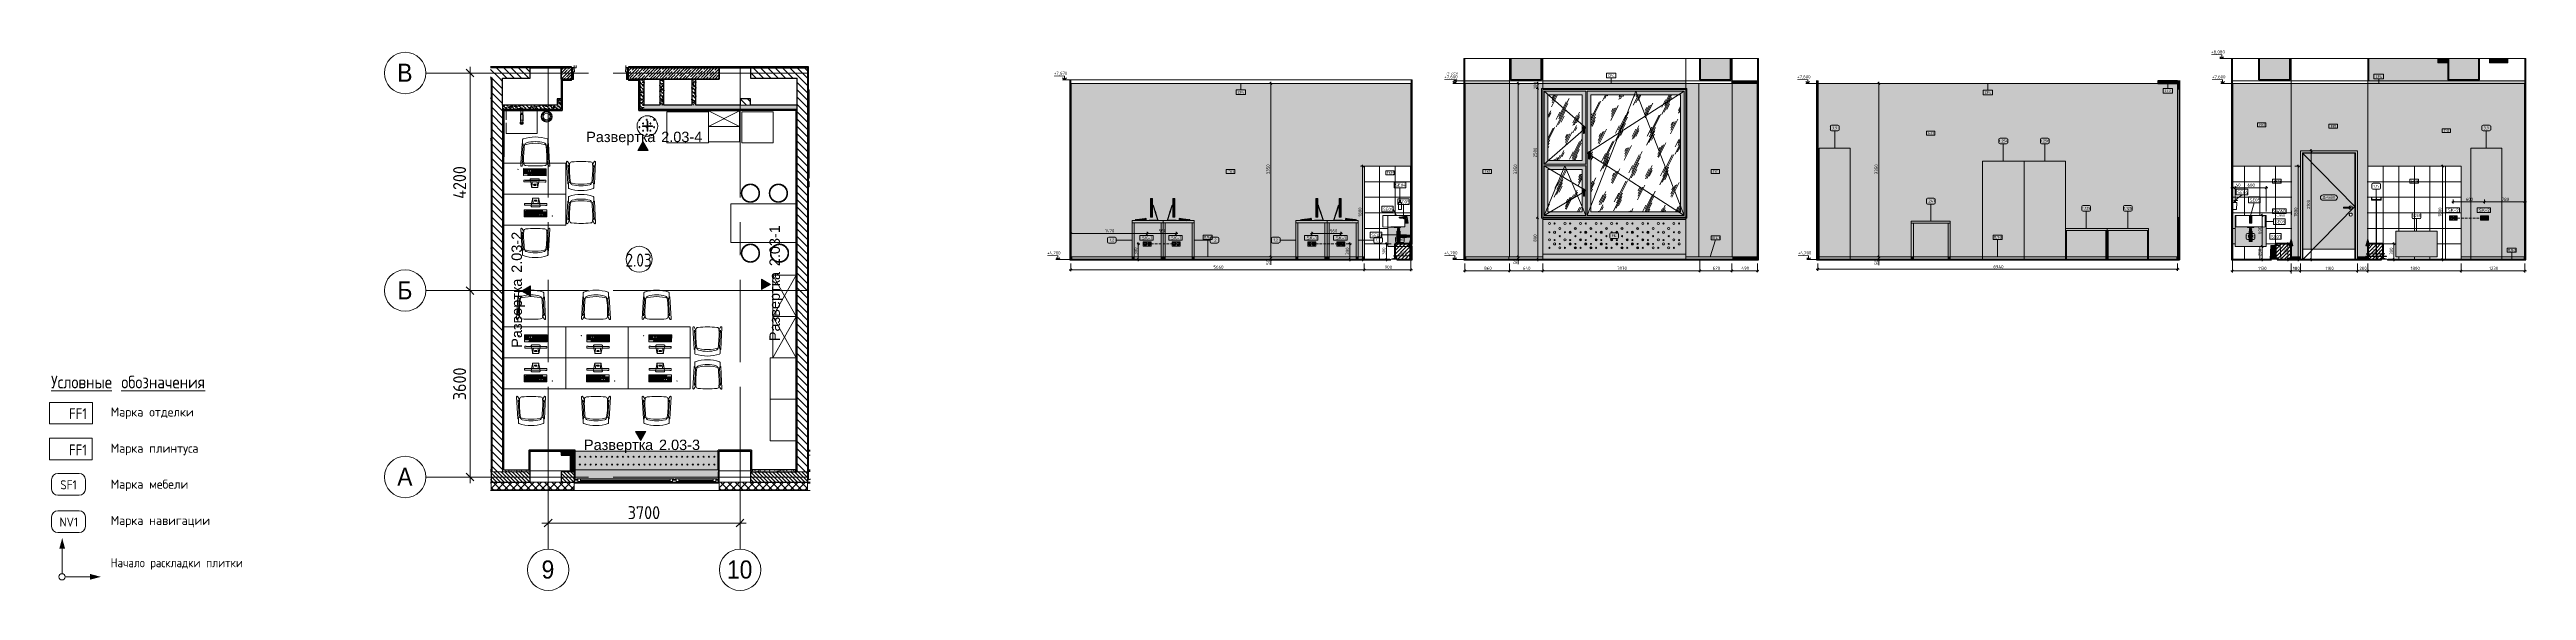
# Model space of a CAD drawing. Header units: millimetres. Extents: x 855 to 48623, y -2192 to 8255.
import ezdxf

# ---------------------------------------------------------------- set-up
doc = ezdxf.new("R2010")
doc.units = ezdxf.units.MM
doc.linetypes.add('ADSK_Штрих_ш2 п1', pattern=[75, 50, -25])
doc.linetypes.add('Осевая', pattern=[3175, 635, -476.25, 1587.5, -476.25])
for name, color, linetype, lineweight in [('0-1', 7, 'Continuous', 9), ('A-ANNO-DIMS', 7, 'Continuous', 9), ('A-ANNO-DIMS-100', 7, 'Continuous', 9), ('A-ANNO-DIMS-25', 7, 'Continuous', 9), ('A-AREA-IDEN', 7, 'Continuous', 9), ('A-CLNG', 7, 'Continuous', 9), ('A-CLNG-IDEN', 7, 'Continuous', 9), ('A-DETL', 7, 'Continuous', 9), ('A-DETL-1', 7, 'Continuous', 40), ('A-DETL-2', 7, 'ADSK_Штрих_ш2 п1', 9), ('A-DETL-GENF', 7, 'Continuous', 9), ('A-DOOR', 7, 'Continuous', 9), ('A-DOOR-1', 7, 'Continuous', 13), ('A-DOOR-FRAM', 7, 'Continuous', 13), ('A-DOOR-FRAM-1', 7, 'Continuous', 9), ('A-DOOR-IDEN', 7, 'Continuous', 9), ('A-FLOR', 7, 'Continuous', 9), ('A-GENM', 7, 'Continuous', 9), ('A-GENM-IDEN', 7, 'Continuous', 9), ('A-GLAZ', 7, 'Continuous', 9), ('A-GLAZ-1', 7, 'Continuous', 13), ('A-WALL', 7, 'Continuous', 9), ('A-WALL-IDEN', 7, 'Continuous', 9), ('A-WALL-PATT', 7, 'Continuous', 9), ('E-ELEC-EQPM', 7, 'Continuous', 9), ('E-ELEC-FIXT-IDEN', 7, 'Continuous', 9), ('G-ANNO-DIMS', 7, 'Continuous', 9), ('G-ANNO-DIMS-1', 7, 'Continuous', 20), ('G-ANNO-SYMB', 7, 'Continuous', 9), ('G-ANNO-TEXT', 7, 'Continuous', 9), ('I-FURN', 7, 'Continuous', 9), ('I-FURN-IDEN', 7, 'Continuous', 9), ('I-WALL', 7, 'Continuous', 9), ('M-EQPM', 7, 'Continuous', 9), ('P-SANR-FIXT', 7, 'Continuous', 9), ('P-SANR-FIXT-1', 7, 'Continuous', 13), ('P-SANR-FIXT-3', 7, 'Continuous', 18), ('P-SANR-FIXT-IDEN', 7, 'Continuous', 9), ('S-COLS', 7, 'Continuous', 9), ('Знаки', 7, 'Continuous', 9), ('Марки для знаков', 7, 'Continuous', 9), ('Оси', 7, 'Continuous', 9), ('Оси-1', 7, 'Continuous', 20), ('Оси-2', 7, 'Осевая', 9), ('Электрические приборы', 7, 'Continuous', 9)]:
    doc.layers.add(name, color=color, linetype=linetype, lineweight=lineweight)
doc.layers.add('0-2', color=7, linetype='Continuous', lineweight=9, transparency=0.7)
doc.layers.add('P-SANR-FIXT-2', color=7, linetype='Continuous', lineweight=9, transparency=0.7)
for name, color, linetype, lineweight, true_color in [('A-CLNG-1', 7, 'Continuous', 9, 0x787878), ('A-CLNG-FNSH-1', 7, 'Continuous', 30, 0x3c3c3c), ('A-DETL-GENF-1', 1, 'Continuous', 9, 0xff0000), ('A-DETL-GENF-2', 7, 'Continuous', 9, 0xe0e0e0), ('A-FLOR-1', 7, 'Continuous', 9, 0x787878), ('A-FLOR-FNSH-1', 7, 'Continuous', 30, 0x3c3c3c), ('A-FLOR-FNSH-2', 7, 'Continuous', 40, 0x3c3c3c), ('A-FLOR-MCUT-1', 7, 'Continuous', 9, 0x646464), ('A-WALL-1', 7, 'Continuous', 13, 0x3c3c3c), ('A-WALL-2', 7, 'Continuous', 25, 0x3c3c3c), ('A-WALL-3', 7, 'Continuous', 35, 0x3c3c3c), ('A-WALL-4', 7, 'Continuous', 30, 0x3c3c3c), ('A-WALL-5', 7, 'Continuous', 9, 0x787878), ('A-WALL-6', 7, 'Continuous', 40, 0x3c3c3c), ('A-WALL-FNSH-1', 7, 'Continuous', 13, 0x3c3c3c), ('A-WALL-FNSH-2', 7, 'Continuous', 9, 0x3c3c3c), ('A-WALL-FNSH-3', 7, 'Continuous', 30, 0x3c3c3c), ('G-ANNO-TEXT-1', 7, 'Continuous', 9, 0x3c3c3c), ('G-ANNO-TEXT-2', 7, 'Continuous', 9, 0x008000), ('G-ANNO-TEXT-3', 1, 'Continuous', 9, 0xff0000), ('I-FURN-1', 7, 'Continuous', 9, 0xf0f0f0), ('I-FURN-100', 7, 'Continuous', 9, 0xe1e1dc), ('I-FURN-101', 7, 'Continuous', 9, 0xe8e7e6), ('I-FURN-102', 7, 'Continuous', 9, 0xedece9), ('I-FURN-103', 7, 'Continuous', 9, 0xededec), ('I-FURN-104', 7, 'Continuous', 9, 0xa3aebf), ('I-FURN-105', 7, 'Continuous', 9, 0xdddddd), ('I-FURN-106', 7, 'Continuous', 9, 0xcbcbcb), ('I-FURN-107', 7, 'Continuous', 9, 0xbfbfbf), ('I-FURN-108', 7, 'Continuous', 9, 0xc5c4c1), ('I-FURN-109', 7, 'Continuous', 9, 0xc9c8c6), ('I-FURN-110', 7, 'Continuous', 9, 0xf3f3f3), ('I-FURN-111', 7, 'Continuous', 9, 0xe8e8e3), ('I-FURN-112', 7, 'Continuous', 9, 0xeae9e8), ('I-FURN-113', 7, 'Continuous', 9, 0xecebe9), ('I-FURN-114', 7, 'Continuous', 9, 0xdddddb), ('I-FURN-115', 7, 'Continuous', 9, 0xd8d8d6), ('I-FURN-116', 7, 'Continuous', 9, 0xe4e4e1), ('I-FURN-117', 7, 'Continuous', 9, 0xe6e6e2), ('I-FURN-118', 7, 'Continuous', 9, 0xebebe8), ('I-FURN-119', 7, 'Continuous', 9, 0xeeeeec), ('I-FURN-120', 7, 'Continuous', 9, 0xf0f0ef), ('I-FURN-121', 7, 'Continuous', 9, 0xd9d9d9), ('I-FURN-14', 7, 'Continuous', 9, 0xb8b8b8), ('I-FURN-15', 7, 'Continuous', 9, 0x949494), ('I-FURN-16', 7, 'Continuous', 9, 0x9a9a9a), ('I-FURN-17', 7, 'Continuous', 9, 0xe6e6e4), ('I-FURN-18', 7, 'Continuous', 9, 0xeae9e6), ('I-FURN-19', 7, 'Continuous', 9, 0xededeb), ('I-FURN-2', 7, 'Continuous', 9, 0xaaaaaa), ('I-FURN-20', 7, 'Continuous', 9, 0xebeae7), ('I-FURN-21', 7, 'Continuous', 9, 0xebebea), ('I-FURN-22', 7, 'Continuous', 9, 0xe9e9e7), ('I-FURN-23', 7, 'Continuous', 9, 0xe4e3de), ('I-FURN-24', 7, 'Continuous', 9, 0xe4e3e1), ('I-FURN-25', 7, 'Continuous', 9, 0xd0d0d0), ('I-FURN-26', 7, 'Continuous', 9, 0xdbdbdb), ('I-FURN-27', 7, 'Continuous', 9, 0xe3e3e3), ('I-FURN-28', 7, 'Continuous', 9, 0xe6e6e1), ('I-FURN-29', 7, 'Continuous', 9, 0xe4e3e2), ('I-FURN-30', 7, 'Continuous', 9, 0xe0e0dd), ('I-FURN-31', 7, 'Continuous', 9, 0xe3e2de), ('I-FURN-32', 7, 'Continuous', 9, 0xe2e1de), ('I-FURN-33', 7, 'Continuous', 9, 0xe4e4e4), ('I-FURN-34', 7, 'Continuous', 9, 0xe9e9e9), ('I-FURN-35', 7, 'Continuous', 9, 0xededed), ('I-FURN-36', 7, 'Continuous', 9, 0xe5e5e1), ('I-FURN-37', 7, 'Continuous', 9, 0xe5e5e4), ('I-FURN-38', 7, 'Continuous', 9, 0xdededc), ('I-FURN-39', 7, 'Continuous', 9, 0xe8e8e6), ('I-FURN-4', 7, 'Continuous', 9, 0xacacac), ('I-FURN-40', 7, 'Continuous', 9, 0xe9e8e6), ('I-FURN-41', 7, 'Continuous', 9, 0xd6d6d5), ('I-FURN-42', 7, 'Continuous', 9, 0xdbdad8), ('I-FURN-43', 7, 'Continuous', 9, 0xdeddda), ('I-FURN-44', 7, 'Continuous', 9, 0xe0dfdc), ('I-FURN-45', 7, 'Continuous', 9, 0xe0e0df), ('I-FURN-46', 7, 'Continuous', 9, 0xe6e5e3), ('I-FURN-47', 7, 'Continuous', 9, 0xe7e6e4), ('I-FURN-48', 7, 'Continuous', 9, 0xdcdcdc), ('I-FURN-49', 7, 'Continuous', 9, 0xe2e1dc), ('I-FURN-50', 7, 'Continuous', 9, 0xe1e1e0), ('I-FURN-51', 7, 'Continuous', 9, 0xd8d8d7), ('I-FURN-52', 7, 'Continuous', 9, 0xcbcbc9), ('I-FURN-53', 7, 'Continuous', 9, 0xe9e9e6), ('I-FURN-54', 7, 'Continuous', 9, 0xe8e8e4), ('I-FURN-55', 7, 'Continuous', 9, 0xe0dfda), ('I-FURN-56', 7, 'Continuous', 9, 0xe8e8e5), ('I-FURN-57', 7, 'Continuous', 9, 0xe7e6e3), ('I-FURN-58', 7, 'Continuous', 9, 0xe2e1df), ('I-FURN-59', 7, 'Continuous', 9, 0xe2e2e0), ('I-FURN-6', 7, 'Continuous', 9, 0xc0c0c0), ('I-FURN-60', 7, 'Continuous', 9, 0xdcdcda), ('I-FURN-61', 7, 'Continuous', 9, 0xd3d3d0), ('I-FURN-62', 7, 'Continuous', 9, 0xdddcd8), ('I-FURN-63', 7, 'Continuous', 9, 0xe7e7e4), ('I-FURN-64', 7, 'Continuous', 9, 0xe9e8e8), ('I-FURN-65', 7, 'Continuous', 9, 0xeaeae8), ('I-FURN-66', 7, 'Continuous', 9, 0xe9e9e8), ('I-FURN-67', 7, 'Continuous', 9, 0xd9d8d5), ('I-FURN-68', 7, 'Continuous', 9, 0xe6e6e6), ('I-FURN-69', 7, 'Continuous', 9, 0xe7e7e6), ('I-FURN-7', 7, 'Continuous', 9, 0x9e9e9e), ('I-FURN-70', 7, 'Continuous', 9, 0xe3e2dd), ('I-FURN-71', 7, 'Continuous', 9, 0xe9e8e5), ('I-FURN-72', 7, 'Continuous', 9, 0xedeceb), ('I-FURN-73', 7, 'Continuous', 9, 0xe3e2e1), ('I-FURN-74', 7, 'Continuous', 9, 0xe5e4e2), ('I-FURN-75', 7, 'Continuous', 9, 0xe9e9e5), ('I-FURN-76', 7, 'Continuous', 9, 0xe5e4e1), ('I-FURN-77', 7, 'Continuous', 9, 0xe1e1df), ('I-FURN-78', 7, 'Continuous', 9, 0xdfdfdf), ('I-FURN-79', 7, 'Continuous', 9, 0xe8e7e5), ('I-FURN-8', 7, 'Continuous', 9, 0xdedede), ('I-FURN-80', 7, 'Continuous', 9, 0xe9e8e7), ('I-FURN-81', 7, 'Continuous', 9, 0xe2e1dd), ('I-FURN-82', 7, 'Continuous', 9, 0xdfdfdd), ('I-FURN-83', 7, 'Continuous', 9, 0xe4e4e3), ('I-FURN-84', 7, 'Continuous', 9, 0xededea), ('I-FURN-85', 7, 'Continuous', 9, 0xedecea), ('I-FURN-86', 7, 'Continuous', 9, 0xd7d7d5), ('I-FURN-87', 7, 'Continuous', 9, 0xf2f2f0), ('I-FURN-88', 7, 'Continuous', 9, 0xf0f0ed), ('I-FURN-89', 7, 'Continuous', 9, 0xe8e7e4), ('I-FURN-9', 7, 'Continuous', 9, 0xd1d1d1), ('I-FURN-90', 7, 'Continuous', 9, 0xadadad), ('I-FURN-91', 7, 'Continuous', 9, 0xc2c2c2), ('I-FURN-92', 7, 'Continuous', 9, 0xb7b7b7), ('I-FURN-93', 7, 'Continuous', 9, 0xeeeeed), ('I-FURN-94', 7, 'Continuous', 9, 0xf1f0f0), ('I-FURN-95', 7, 'Continuous', 9, 0xebebe9), ('I-FURN-96', 7, 'Continuous', 9, 0xf0efed), ('I-FURN-97', 7, 'Continuous', 9, 0xf3f3f2), ('I-FURN-98', 7, 'Continuous', 9, 0xe2e2dd), ('I-FURN-99', 7, 'Continuous', 9, 0xececeb), ('I-WALL-1', 7, 'Continuous', 9, 0x787878), ('Розетки', 7, 'Continuous', 9, 0xff1e23)]:
    doc.layers.add(name, color=color, linetype=linetype, lineweight=lineweight, true_color=true_color)
for name, color, linetype, lineweight, true_color, transparency in [('I-FURN-10', 7, 'Continuous', 9, 0xf9f9f9, 0.7), ('I-FURN-11', 7, 'Continuous', 9, 0xe7e6e1, 0.7), ('I-FURN-12', 7, 'Continuous', 9, 0xf7f7f7, 0.7), ('I-FURN-13', 7, 'Continuous', 9, 0x395f96, 0.7), ('I-FURN-3', 7, 'Continuous', 9, 0xfbfbfb, 0.7), ('I-FURN-5', 7, 'Continuous', 9, 0x7f7f7f, 0.7), ('M-EQPM-1', 7, 'Continuous', 9, 0xe6e6e6, 0.7)]:
    doc.layers.add(name, color=color, linetype=linetype, lineweight=lineweight, true_color=true_color, transparency=transparency)
doc.styles.add('Arial', font='arial.ttf', dxfattribs={"width": 0.9, "height": 350})
doc.styles.add('Arial_1', font='arial.ttf', dxfattribs={"height": 200})
doc.styles.add('GOST Common', font='GOST_Common.ttf', dxfattribs={"height": 175})
doc.styles.add('GOST Common_1', font='GOST_Common.ttf', dxfattribs={"width": 0.9, "height": 210})
doc.styles.add('GOST Common_2', font='GOST_Common.ttf', dxfattribs={"width": 0.9, "height": 245})
doc.styles.add('GOST Common_3', font='GOST_Common.ttf', dxfattribs={"width": 0.9, "height": 175})
doc.styles.add('GOST Common_4', font='GOST_Common.ttf', dxfattribs={"width": 0.9, "height": 250})
doc.styles.add('GOST Common_5', font='GOST_Common.ttf', dxfattribs={"height": 50})
doc.styles.add('GOST Common_6', font='GOST_Common.ttf', dxfattribs={"width": 0.9, "height": 50})
doc.styles.add('GOST Common_7', font='GOST_Common.ttf', dxfattribs={"height": 62.5})
doc.styles.add('ISOCPEUR', font='isocpeur.ttf', dxfattribs={"width": 0.9, "height": 175})
doc.styles.add('ISOCPEUR_1', font='isocpeur.ttf', dxfattribs={"width": 0.9, "height": 250})
doc.styles.add('ISOCPEUR_2', font='isocpeur.ttf', dxfattribs={"width": 0.9, "height": 62.5})
doc.dimstyles.new('ISO-2_5_0_9К_БОЛЬШОЙ', dxfattribs={"dimscale": 304.8, "dimtxt": 248.995294, "dimasz": 0.492126, "dimexe": 0.393701, "dimexo": 0.984252, "dimgap": 0, "dimtad": 1, "dimdec": 0, "dimrnd": 10, "dimzin": 0, "dimdsep": 46, "dimtxsty": 'ISOCPEUR_1', "dimblk1": 'OBLIQUE', "dimblk2": 'OBLIQUE', "dimsah": 1, "dimcen": 0.09, "dimdle": 0.393701, "dimazin": 0, "dimtfac": 1, "dimtdec": 4, "dimtix": 1, "dimtmove": 0, "dimatfit": 3, "dimfxl": 1, "dimtvp": 1, "dimtolj": 1, "dimtzin": 0, "dimarcsym": 2})
doc.dimstyles.new('ISO-2_5_0_9К_БОЛЬШОЙ_1', dxfattribs={"dimscale": 304.8, "dimtxt": 62.248823, "dimasz": 0.123031, "dimexe": 0.098425, "dimexo": 0.246063, "dimgap": 0, "dimtad": 1, "dimdec": 0, "dimrnd": 10, "dimzin": 0, "dimdsep": 46, "dimtxsty": 'ISOCPEUR_2', "dimblk1": 'OBLIQUE', "dimblk2": 'OBLIQUE', "dimsah": 1, "dimcen": 0.09, "dimdle": 0.098425, "dimazin": 0, "dimtfac": 1, "dimtdec": 4, "dimtix": 1, "dimtmove": 0, "dimatfit": 3, "dimfxl": 1, "dimtvp": 1, "dimtolj": 1, "dimtzin": 0, "dimarcsym": 2})
doc.dimstyles.new('ISO-2_5_0_9К_БОЛЬШОЙ_2', dxfattribs={"dimscale": 304.8, "dimtxt": 62.248823, "dimasz": 0.123031, "dimexe": 0.098425, "dimexo": 0.246063, "dimgap": 0, "dimtad": 1, "dimdec": 0, "dimrnd": 10, "dimzin": 0, "dimdsep": 46, "dimtxsty": 'ISOCPEUR_2', "dimblk1": 'OBLIQUE', "dimblk2": 'OBLIQUE', "dimsah": 1, "dimcen": 0.09, "dimdle": 0.098425, "dimazin": 0, "dimtfac": 1, "dimtdec": 4, "dimtix": 1, "dimtmove": 1, "dimatfit": 3, "dimfxl": 1, "dimtvp": 1, "dimtolj": 1, "dimtzin": 0, "dimarcsym": 2})
doc.dimstyles.new('ISO-2_5_0_9К_БОЛЬШОЙ_3', dxfattribs={"dimscale": 304.8, "dimtxt": 62.248823, "dimasz": 0.123031, "dimexe": 0.098425, "dimexo": 0.246063, "dimgap": 0, "dimtad": 1, "dimdec": 0, "dimrnd": 10, "dimzin": 0, "dimdsep": 46, "dimtxsty": 'ISOCPEUR_2', "dimblk1": 'OBLIQUE', "dimblk2": 'OBLIQUE', "dimsah": 1, "dimcen": 0.09, "dimdle": 0.098425, "dimazin": 0, "dimtfac": 1, "dimtdec": 4, "dimtix": 1, "dimtmove": 2, "dimatfit": 3, "dimfxl": 1, "dimtvp": 1, "dimtolj": 1, "dimtzin": 0, "dimarcsym": 2})
pattern_1 = [(135, (-15437.77, 0), (-70.71068, -70.71068), [])]
pattern_2 = [(135, (-15437.77, 0), (-35.35534, -35.35534), [])]
pattern_3 = [(135, (-15437.77, 0), (-75.43415, -75.43415), [106.68, -17.78, 3.556, -17.78]), (135, (-15437.77, 75.39), (-75.43415, -75.43415), []), (50, (-15437.77, 0), (127.5292, -11.15758), [13.335, -146.685]), (355, (-15437.77, 0), (-24.66966, 133.74), [10.668, -117.348]), (100.451, (-15427.14, -0.93), (102.85973, 122.5818), [11.333, -124.663]), (46.184, (-15437.77, 35.56), (189.75516, -29.4304), [20.002, -220.027]), (96.636, (-15421.96, 33.1), (166.1822, 173.1996), [17, -186.995]), (351.184, (-15437.77, 35.56), (166.1839, 173.1976), [16.002, -176.022]), (21, (-15419.99, 26.67), (106.13027, -71.58603), [13.335, -146.685]), (326, (-15419.99, 26.67), (43.2619, 128.93175), [10.668, -117.348]), (71.451, (-15411.15, 20.7), (149.39198, 57.34505), [11.333, -124.663]), (37.5, (-15437.77, 0), (2.16223, 59.18836), [3.353, -112.573, 3.353, -115.773, -117.792]), (37.5, (-15437.77, 0), (2.16223, 59.18836), [-235.052, 3.353, -114.44]), (7.5, (-15437.77, 0), (46.77386, 70.12615), [3.353, -64.567, 3.353, -109.906, -44.894]), (7.5, (-15437.77, 0), (46.77386, 70.12615), [-181.178, 3.353, -41.542]), (327.5, (-15477.42, 0), (94.91367, -4.01009), [3.353, -41.097, 3.353, -135.331, -184.023]), (327.5, (-15477.42, 0), (94.91367, -4.01009), [-183.134, 3.353, -180.67]), (317.5, (-15495.2, 0), (103.69057, 17.79882), [3.353, -54.432, 3.353, -88.748, -130.683]), (317.5, (-15495.2, 0), (103.69057, 17.79882), [-149.885, 3.353, -127.33])]
pattern_4 = [(0, (-15437.77, 0), (121.92, 30.48), [10.058, -81.382, 10.058, -81.382, -487.68]), (0, (-15437.77, 0), (121.92, 30.48), [-182.88, 10.058, -172.822, 10.058, -81.382, -213.36]), (0, (-15437.77, 0), (121.92, 30.48), [-457.2, 10.058, -50.902, 10.058, -142.342]), (120, (-15392.05, 15.24), (-87.356454, 90.345817), [10.058, -81.382, 10.058, -81.382, -487.68]), (120, (-15392.05, 15.24), (-87.356454, 90.345817), [-182.88, 10.058, -172.822, 10.058, -81.382, -213.36]), (120, (-15392.05, 15.24), (-87.356454, 90.345817), [-457.2, 10.058, -50.902, 10.058, -142.342]), (240, (-15376.81, 76.2), (-34.563546, -120.825817), [10.058, -81.382, 10.058, -81.382, -487.68]), (240, (-15376.81, 76.2), (-34.563546, -120.825817), [-182.88, 10.058, -172.822, 10.058, -81.382, -213.36]), (240, (-15376.81, 76.2), (-34.563546, -120.825817), [-457.2, 10.058, -50.902, 10.058, -142.342])]
pattern_5 = [(45, (-15437.77, 0), (-106.066, 106.066), []), (135, (-15437.77, 0), (-106.066, -106.066), [])]
pattern_6 = [(45, (20031.26, 0), (-35.35534, 35.35534), [])]
pattern_7 = [(63.435, (63.5, 31.75), (-255.583, 766.747), [317.5, -190.5, 317.5, -190.5, -403.903]), (63.435, (63.5, 31.75), (-255.583, 766.747), [-1016, 127, -276.903]), (63.435, (47.6, 47.6), (-255.583, 766.747), [254, -317.5, 190.5, -190.5, -467.403]), (63.435, (47.6, 47.6), (-255.583, 766.747), [-952.5, 222.25, -245.153]), (63.435, (47.6, 95.25), (-255.583, 766.747), [190.5, -381, 127, -190.5, -530.903]), (63.435, (47.6, 95.25), (-255.583, 766.747), [-889, 285.75, -245.153]), (63.435, (95.25, 47.6), (-255.583, 766.747), [190.5, -381, 158.75, -6404.653]), (63.435, (142.9, 95.25), (-255.583, 766.747), [95.25, -476.25, 63.5, -6499.903]), (63.435, (63.5, 174.6), (-255.583, 766.747), [63.5, -476.25, 63.5, -254, -562.653]), (63.435, (63.5, 174.6), (-255.583, 766.747), [-857.25, 158.75, -403.903]), (63.435, (349.25, 127), (-255.583, 766.747), [317.5, -476.25, 381, -251.503]), (63.435, (349.25, 79.4), (-255.583, 766.747), [444.5, -317.5, 476.25, -188.003]), (63.435, (381, 95.25), (-255.583, 766.747), [508, -254, 381, -276.903]), (63.435, (428.6, 142.9), (-255.583, 766.747), [317.5, -444.5, 254, -403.903]), (63.435, (381, 238.1), (-255.583, 766.747), [158.75, -635, 190.5, -435.653]), (63.435, (476.25, 190.5), (-255.583, 766.747), [127, -635, 127, -530.903])]
pattern_8 = [(0, (58840.663, 0), (30.48, 7.62), [2.515, -20.345, 2.515, -20.345, -121.92]), (0, (58840.663, 0), (30.48, 7.62), [-45.72, 2.515, -43.205, 2.515, -20.345, -53.34]), (0, (58840.663, 0), (30.48, 7.62), [-114.3, 2.515, -12.725, 2.515, -35.585]), (120, (58852.093, 3.81), (-21.8391136, 22.5864543), [2.515, -20.345, 2.515, -20.345, -121.92]), (120, (58852.093, 3.81), (-21.8391136, 22.5864543), [-45.72, 2.515, -43.205, 2.515, -20.345, -53.34]), (120, (58852.093, 3.81), (-21.8391136, 22.5864543), [-114.3, 2.515, -12.725, 2.515, -35.585]), (240, (58855.903, 19.05), (-8.6408864, -30.2064543), [2.515, -20.345, 2.515, -20.345, -121.92]), (240, (58855.903, 19.05), (-8.6408864, -30.2064543), [-45.72, 2.515, -43.205, 2.515, -20.345, -53.34]), (240, (58855.903, 19.05), (-8.6408864, -30.2064543), [-114.3, 2.515, -12.725, 2.515, -35.585])]
pattern_9 = [(0, (42033.977, 0), (30.48, 7.62), [2.515, -20.345, 2.515, -20.345, -121.92]), (0, (42033.977, 0), (30.48, 7.62), [-45.72, 2.515, -43.205, 2.515, -20.345, -53.34]), (0, (42033.977, 0), (30.48, 7.62), [-114.3, 2.515, -12.725, 2.515, -35.585]), (120, (42045.407, 3.81), (-21.8391136, 22.5864543), [2.515, -20.345, 2.515, -20.345, -121.92]), (120, (42045.407, 3.81), (-21.8391136, 22.5864543), [-45.72, 2.515, -43.205, 2.515, -20.345, -53.34]), (120, (42045.407, 3.81), (-21.8391136, 22.5864543), [-114.3, 2.515, -12.725, 2.515, -35.585]), (240, (42049.217, 19.05), (-8.6408864, -30.2064543), [2.515, -20.345, 2.515, -20.345, -121.92]), (240, (42049.217, 19.05), (-8.6408864, -30.2064543), [-45.72, 2.515, -43.205, 2.515, -20.345, -53.34]), (240, (42049.217, 19.05), (-8.6408864, -30.2064543), [-114.3, 2.515, -12.725, 2.515, -35.585])]
pattern_10 = [(0, (45268.3286, 0), (30.48, 7.62), [2.515, -20.345, 2.515, -20.345, -121.92]), (0, (45268.3286, 0), (30.48, 7.62), [-45.72, 2.515, -43.205, 2.515, -20.345, -53.34]), (0, (45268.3286, 0), (30.48, 7.62), [-114.3, 2.515, -12.725, 2.515, -35.585]), (120, (45279.7586, 3.81), (-21.8391136, 22.586454), [2.515, -20.345, 2.515, -20.345, -121.92]), (120, (45279.7586, 3.81), (-21.8391136, 22.586454), [-45.72, 2.515, -43.205, 2.515, -20.345, -53.34]), (120, (45279.7586, 3.81), (-21.8391136, 22.586454), [-114.3, 2.515, -12.725, 2.515, -35.585]), (240, (45283.5686, 19.05), (-8.6408864, -30.206454), [2.515, -20.345, 2.515, -20.345, -121.92]), (240, (45283.5686, 19.05), (-8.6408864, -30.206454), [-45.72, 2.515, -43.205, 2.515, -20.345, -53.34]), (240, (45283.5686, 19.05), (-8.6408864, -30.206454), [-114.3, 2.515, -12.725, 2.515, -35.585])]
pattern_11 = [(90, (45562.24, 4200), (-300, 2e-14), []), (180, (45562.24, 4200), (-4e-14, -300), [])]
pattern_12 = [(90, (44682.74, 4200), (-300, 2e-14), []), (180, (44682.74, 4200), (-4e-14, -300), [])]
pattern_13 = [(45, (45268.33, 0), (-35.35534, 35.35534), [])]

msp = doc.modelspace()

# ---------------------------------------------------------------- texts
at = {"layer": 'A-AREA-IDEN', "insert": (11962, 4312.5), "char_height": 250, "width": 663.797, "attachment_point": 1, "style": 'GOST Common_4'}
msp.add_mtext('2.03', dxfattribs=at)
at = {"layer": 'A-CLNG-IDEN', "char_height": 50, "attachment_point": 1, "style": 'GOST Common_5'}
for s, insert, width in [('CF4', (30911.7, 7775.7), 138.291), ('CF4', (45713.8, 7755.7), 138.291), ('CF4', (23772.8, 7451.8), 138.291), ('CF4', (38174.5, 7445.9), 138.291), ('CF2', (41652.5, 7481.1), 132.278)]:
    msp.add_mtext(s, dxfattribs=dict(at, insert=insert, width=width))
at = {"layer": 'A-DOOR-IDEN', "char_height": 50, "attachment_point": 1, "style": 'GOST Common_5'}
for s, insert, width in [('\\fGOST Common|b0|i0|c204|p34|;Д', (44693.8, 5425.3), 56.118), ('-4', (44740.1, 5425.3), 94.198), ('\\fGOST Common|b0|i0|c204|p34|;к', (44817.8, 5425.3), 44.093), ('\\fGOST Common|b0|i0|c204|p34|;(', (44854.2, 5425.3), 24.051), ('\\fGOST Common|b0|i0|c204|p34|;п', (44874, 5425.3), 44.093), ('\\fGOST Common|b0|i0|c204|p34|;)', (44910.4, 5425.3), 24.051)]:
    msp.add_mtext(s, dxfattribs=dict(at, insert=insert, width=width))
at = {"layer": 'A-GENM-IDEN', "char_height": 50, "attachment_point": 1, "style": 'GOST Common_5'}
for s, insert, width in [('ПЛ', (23116.6, 4652.8), 98.207), ('-3', (23197.6, 4652.8), 86.181), ('ПЛ', (32910, 4642.8), 98.207), ('-3', (32991, 4642.8), 86.181), ('ПЛ', (38348.8, 4652.8), 98.207), ('-3', (38429.9, 4652.8), 86.181), ('ПЛ', (48262.9, 4403.1), 98.207), ('-3', (48344, 4403.1), 86.181)]:
    msp.add_mtext(s, dxfattribs=dict(at, insert=insert, width=width))
at = {"layer": 'A-WALL-IDEN', "char_height": 50, "attachment_point": 1, "style": 'GOST Common_6'}
for s, insert, width in [('FK1', (43473.2, 6824.5), 111.835), ('FK1', (44850.6, 6796.3), 111.835), ('FK1', (47031.7, 6710.3), 111.835), ('FK1', (37086.9, 6663.3), 111.835), ('FK1', (23586.2, 5924.5), 111.835), ('FK16', (26643.3, 5895.5), 151.519), ('FK1', (28535.2, 5924.5), 111.835), ('FK1', (32935.4, 5924.5), 111.835), ('FK16', (43748.8, 5736.2), 151.519), ('FK16', (46397.3, 5736.2), 151.519)]:
    msp.add_mtext(s, dxfattribs=dict(at, insert=insert, width=width))
at = {"layer": 'E-ELEC-FIXT-IDEN', "attachment_point": 1}
for s, insert, char_height, width, style in [('SWA01', (43733.9, 5165), 62.5, 304.641, 'GOST Common_7'), ('h=900', (43772.6, 5074.8), 50, 220.464, 'GOST Common_5'), ('SK-2', (47107.8, 5183.6), 62.5, 228.481, 'GOST Common_7'), ('SK-2', (47707.8, 5183.6), 62.5, 228.481, 'GOST Common_7'), ('SK-1', (21924.5, 4648.8), 62.5, 212.447, 'GOST Common_7'), ('SK-1', (22484.5, 4648.8), 62.5, 212.447, 'GOST Common_7'), ('SK-1', (25101.9, 4648.8), 62.5, 212.447, 'GOST Common_7'), ('SK-1', (25662.3, 4648.8), 62.5, 212.447, 'GOST Common_7')]:
    msp.add_mtext(s, dxfattribs=dict(at, insert=insert, char_height=char_height, width=width, style=style))
at = {"layer": 'G-ANNO-SYMB', "char_height": 200, "attachment_point": 1, "style": 'Arial_1'}
for s, insert, width in [('Развертка', (11204.4, 6666.8), 1659.493), (' 2.03-4', (12573.6, 6666.8), 1074.261), ('Развертка', (11161.5, 720.9), 1659.493), (' 2.03-3', (12530.7, 720.9), 1074.261)]:
    msp.add_mtext(s, dxfattribs=dict(at, insert=insert, width=width))
at = {"layer": 'G-ANNO-SYMB', "char_height": 200, "attachment_point": 1, "rotation": 90, "style": 'Arial_1'}
for s, insert, width in [(' 2.03-1', (14739.6, 3992.8), 1074.261), (' 2.03-2', (9764.9, 3864.3), 1074.261), ('Развертка', (9764.9, 2495), 1659.493), ('Развертка', (14739.6, 2623.6), 1659.493)]:
    msp.add_mtext(s, dxfattribs=dict(at, insert=insert, width=width))
at = {"layer": 'G-ANNO-TEXT', "attachment_point": 1}
for s, insert, char_height, width, style in [('\\LУсловные', (884.7, 1955.6), 245, 1550.544, 'GOST Common_2'), ('\\L\\fGOST Common|b0|i0|c204|p34|;\\W.9;\\L ', (2164, 1955.6), 245, 90.911, 'GOST Common_2'), ('\\Lобозначения', (2239, 1955.6), 245, 2111.164, 'GOST Common_2'), ('Начало', (2033.4, -1567.6), 175, 863.658, 'GOST Common_3'), ('\\fGOST Common|b0|i0|c204|p34|;\\W.9; ', (2746, -1567.6), 175, 65.658, 'GOST Common_3'), ('раскладки', (2800.1, -1567.6), 175, 1237.405, 'GOST Common_3'), ('\\fGOST Common|b0|i0|c204|p34|;\\W.9; ', (3821.1, -1567.6), 175, 65.658, 'GOST Common_3'), ('плитки', (3875.3, -1567.6), 175, 853.557, 'GOST Common_3')]:
    msp.add_mtext(s, dxfattribs=dict(at, insert=insert, char_height=char_height, width=width, style=style))
at = {"layer": 'G-ANNO-TEXT-1', "attachment_point": 1}
for s, insert, char_height, width, style in [('   FF1   ', (884.7, 1327.3), 210, 929.316, 'GOST Common_1'), ('Марка', (2033.4, 1343.2), 175, 830.548, 'GOST Common'), ('\\fGOST Common|b0|i0|c204|p34|; ', (2718.6, 1343.2), 175, 72.954, 'GOST Common'), ('отделки', (2778.8, 1343.2), 175, 1099.915, 'GOST Common'), ('Марка', (2033.4, 643.2), 175, 830.548, 'GOST Common'), ('\\fGOST Common|b0|i0|c204|p34|; ', (2718.6, 643.2), 175, 72.954, 'GOST Common'), ('плинтуса', (2778.8, 643.2), 175, 1245.822, 'GOST Common'), ('Марка', (2033.4, -50.9), 175, 830.548, 'GOST Common'), ('\\fGOST Common|b0|i0|c204|p34|; ', (2718.6, -50.9), 175, 72.954, 'GOST Common'), ('мебели', (2778.8, -50.9), 175, 925.949, 'GOST Common'), ('Марка', (2033.4, -750.9), 175, 830.548, 'GOST Common'), ('\\fGOST Common|b0|i0|c204|p34|; ', (2718.6, -750.9), 175, 72.954, 'GOST Common'), ('навигации', (2778.8, -750.9), 175, 1414.177, 'GOST Common')]:
    msp.add_mtext(s, dxfattribs=dict(at, insert=insert, char_height=char_height, width=width, style=style))
at = {"layer": 'G-ANNO-TEXT-2', "char_height": 175, "attachment_point": 1, "style": 'ISOCPEUR'}
for s, insert, width in [('SF1', (1062.1, -63.7), 383.848), ('NV1', (1048.2, -782), 419.202)]:
    msp.add_mtext(s, dxfattribs=dict(at, insert=insert, width=width))
at = {"layer": 'G-ANNO-TEXT-3', "insert": (884.7, 627.3), "char_height": 210, "width": 929.316, "attachment_point": 1, "style": 'GOST Common_1'}
msp.add_mtext('   FF1   ', dxfattribs=at)
at = {"layer": 'I-FURN-IDEN', "char_height": 50, "attachment_point": 1, "style": 'GOST Common_5'}
for s, insert, width in [('3,9', (35233.3, 6765.7), 108.228), ('3,9', (47800.2, 6765.7), 108.228), ('1,254', (38451.7, 6514.7), 190.401), ('1,256', (39254.2, 6514.7), 184.388), ('1,247', (37051.7, 5354.7), 190.401), ('1,15', (45669.4, 5641.2), 126.266), ('1,125', (40060, 5214.7), 170.359), ('1,125', (40860, 5214.7), 170.359), ('1,285', (46420.9, 5071.6), 184.388), ('1,2', (21300, 4601.8), 96.202), ('1,2', (23275.8, 4601.8), 96.202), ('1,2', (24460, 4601.8), 96.202), ('1,2', (26435.8, 4601.8), 96.202), ('1,250', (26818, 4610.6), 184.388), ('1,250', (43223, 4672.4), 184.388)]:
    msp.add_mtext(s, dxfattribs=dict(at, insert=insert, width=width))
at = {"layer": 'P-SANR-FIXT-IDEN', "char_height": 62.5, "attachment_point": 1, "style": 'GOST Common_7'}
for s, insert, width in [('SE04', (26807.4, 5667.2), 228.481), ('SE05', (26879.4, 5344.3), 222.468), ('SE04', (43047.5, 5529.2), 228.481), ('SE05', (43285.7, 5379.2), 222.468), ('SE09', (26570.5, 5199.7), 222.468), ('SE09', (43769.9, 4959.6), 222.468), ('SE03', (26347.2, 4699.9), 222.468), ('SE07', (43694.9, 4672.6), 222.468)]:
    msp.add_mtext(s, dxfattribs=dict(at, insert=insert, width=width))
at = {"layer": 'Марки для знаков', "char_height": 50, "attachment_point": 1, "style": 'GOST Common_5'}
for s, insert, width in [('\\fGOST Common|b0|i0|c204|p34|;М', (30982.3, 4686.8), 56.118), ('\\fGOST Common|b0|i0|c204|p34|;4', (31028.6, 4686.8), 50.105)]:
    msp.add_mtext(s, dxfattribs=dict(at, insert=insert, width=width))
at = {"layer": 'Оси', "char_height": 350, "attachment_point": 1, "style": 'Arial'}
for s, insert, width in [('\\fArial|b0|i0|c204|p34|;\\W.9;В', (7560.9, 7981), 360.759), ('\\fArial|b0|i0|c204|p34|;\\W.9;Б', (7564, 3781), 353.544), ('\\fArial|b0|i0|c204|p34|;\\W.9;А', (7560.9, 181), 360.759), ('\\fArial|b0|i0|c204|p34|;\\W.9;9', (10344.7, -1610.9), 303.038), ('10', (13919.6, -1610.9), 606.076)]:
    msp.add_mtext(s, dxfattribs=dict(at, insert=insert, width=width))

# ---------------------------------------------------------------- blocks, each defined once
blk = doc.blocks.new('120_Окно_СКБ_2Ст - 120_Окно_СКБ_2Ст 2100х2400 _мал створка справа_-22446225-План разверток пом_ 2_03_ Этаж 2')
at = {"layer": 'A-GLAZ'}
for p, q in [((1050, -57), (996, -57)), ((1000, -127), (1030, -127))]:
    blk.add_line(p, q, dxfattribs=at)
at = {"layer": 'A-GLAZ-1'}
for p, q in [((996, -57), (1050, -57)), ((1050, -127), (996, -127)), ((1000, -127), (996, -127)), ((996, -137), (1000, -137)), ((1000, -137), (996, -137)), ((1000, -137), (1000, -127)), ((1050, -57), (1050, -127))]:
    blk.add_line(p, q, dxfattribs=at)
blk = doc.blocks.new('110_Дверь_СКБ_1Ст_Внутренняя1 - Д-4к_п__1100x2100h_Артистические EI30-23985503-План разверток пом_ 2_03_ Этаж 2')
at = {"layer": 'A-DOOR'}
h = blk.add_hatch(dxfattribs=at)
h.set_pattern_fill('FP_3', color=256, style=0, pattern_type=2)
h.set_pattern_definition([(135, (1751.41, 174.685), (-14.14214, -14.14214), []), (225, (1751.41, 174.685), (14.14214, -14.14214), [])])
h.paths.add_polyline_path([(562, -110), (562, 110), (537, 110), (537, -110)])
at = {"layer": 'A-DOOR-FRAM-1'}
h = blk.add_hatch(dxfattribs=at)
h.set_pattern_fill('FP_4', color=256, style=0, pattern_type=2)
h.set_pattern_definition([(45, (-371.384, 174.685), (-14.1421, 14.1421), []), (135, (-371.384, 174.685), (-14.1421, -14.1421), [])])
h.paths.add_polyline_path([(-513, -110), (-513, 110), (-538, 110), (-538, -110)])
at = {"layer": 'A-DOOR'}
blk.add_arc((-488, 110), 1000, 360, 2.6152, dxfattribs=at)
at = {"layer": 'A-DOOR-1'}
for p, q in [((-488, 156), (-488, 110)), ((-488, 110), (-448, 110)), ((-448, 110), (-448, 156))]:
    blk.add_line(p, q, dxfattribs=at)
at = {"layer": 'A-DOOR-FRAM'}
for p, q in [((-498, 118), (-568, 118)), ((-568, 118), (-568, 110)), ((-568, 110), (-498, 110)), ((-513, 110), (-538, 110)), ((-538, 110), (-538, -110)), ((-488, 110), (-513, 110)), ((-513, 110), (-513, 30)), ((-513, -110), (-513, 110)), ((-498, 110), (-513, 110)), ((-513, 110), (-513, 109)), ((-513, 109), (-498, 109)), ((-513, 30), (-478, 30)), ((-498, 30), (-513, 30)), ((-513, 30), (-513, -110)), ((-498, 110), (-498, 118)), ((-498, 109), (-498, 110)), ((-498, -110), (-498, 30)), ((-488, 70), (-488, 110)), ((-478, 70), (-488, 70)), ((-478, 30), (-478, 70)), ((512, 70), (502, 70)), ((502, 70), (502, 30)), ((502, 30), (537, 30)), ((512, 110), (512, 70)), ((537, 110), (512, 110)), ((592, 118), (522, 118)), ((522, 118), (522, 110)), ((537, 110), (522, 110)), ((522, 110), (522, 109)), ((522, 110), (592, 110)), ((522, 109), (537, 109)), ((537, 30), (522, 30)), ((522, 30), (522, -110)), ((537, 30), (537, 110)), ((562, 110), (537, 110)), ((537, 110), (537, -110)), ((537, 109), (537, 110)), ((537, -110), (537, 30)), ((562, -110), (562, 110)), ((592, 110), (592, 118)), ((-498, -110), (-568, -110)), ((-568, -110), (-568, -118)), ((-568, -118), (-498, -118)), ((-538, -110), (-513, -110)), ((-513, -110), (-498, -110)), ((-498, -118), (-498, -110)), ((522, -110), (537, -110)), ((592, -110), (522, -110)), ((522, -110), (522, -118)), ((522, -118), (592, -118)), ((537, -110), (562, -110)), ((592, -118), (592, -110))]:
    blk.add_line(p, q, dxfattribs=at)
blk = doc.blocks.new('120_Окно_СКБ_2Ст - 120_Окно_СКБ_2Ст 2800х2500 4-24273432-План разверток пом_ 2_03_ Этаж 2')
at = {"layer": 'A-GLAZ'}
for p, q in [((1400, -57), (-1400, -57)), ((-1400, -127), (-1381, -127)), ((-1280, -107), (-620, -107)), ((-620, -117), (-1280, -117)), ((-450, -107), (1280, -107)), ((1280, -117), (-450, -117)), ((1379, -127), (1380, -127))]:
    blk.add_line(p, q, dxfattribs=at)
at = {"layer": 'A-GLAZ-1'}
for p, q in [((-1400, -127), (-1400, -57)), ((-1400, -57), (-1330, -57)), ((-1330, -127), (-1400, -127)), ((-1330, -127), (-1350, -127)), ((-1350, -127), (-1350, -137)), ((-1350, -137), (-550, -137)), ((-550, -137), (-1350, -137)), ((-1330, -57), (-1330, -127)), ((-570, -87), (-1330, -87)), ((-1330, -87), (-1330, -127)), ((-1280, -137), (-1280, -87)), ((-620, -137), (-620, -87)), ((-570, -127), (-570, -57)), ((-570, -57), (-500, -57)), ((-570, -127), (-570, -87)), ((-500, -127), (-570, -127)), ((-550, -127), (-570, -127)), ((-550, -137), (-550, -127)), ((-500, -127), (-520, -127)), ((-520, -127), (-520, -137)), ((-520, -137), (1350, -137)), ((1350, -137), (-520, -137)), ((-500, -57), (-500, -127)), ((1330, -87), (-500, -87)), ((-500, -87), (-500, -127)), ((-450, -137), (-450, -87)), ((1280, -137), (1280, -87)), ((1330, -127), (1330, -57)), ((1330, -57), (1400, -57)), ((1330, -127), (1330, -87)), ((1400, -127), (1330, -127)), ((1350, -127), (1330, -127)), ((1350, -137), (1350, -127)), ((1400, -57), (1400, -127))]:
    blk.add_line(p, q, dxfattribs=at)
blk = doc.blocks.new('120_Окно_СКБ_2Ст - 120_Окно_СКБ_2Ст 2100х2400 _мал створка справа_-V1-План разверток пом_ 2_03_ Этаж 2')
at = {"layer": 'A-GLAZ'}
blk.add_line((-1038, -57), (-1050, -57), dxfattribs=at)
at = {"layer": 'A-GLAZ-1'}
for p, q in [((-1050, -127), (-1050, -57)), ((-1050, -57), (-1038, -57)), ((-1038, -127), (-1050, -127))]:
    blk.add_line(p, q, dxfattribs=at)
blk = doc.blocks.new('Шкаф параметрический - 1_203-26219914-План разверток пом_ 2_03_ Этаж 2')
at = {"layer": 'I-FURN-1'}
for p, q in [((0, 0), (21, -12)), ((800, 0), (0, 0)), ((0, 0), (0, -12)), ((0, -12), (0, 0)), ((0, 0), (800, 0)), ((779, -12), (800, 0)), ((800, -12), (800, 0)), ((800, 0), (800, -12))]:
    blk.add_line(p, q, dxfattribs=at)
blk = doc.blocks.new('Шкаф параметрический - 1_203-32432908-План разверток пом_ 2_03_ Этаж 2')
at = {"layer": 'I-FURN-1'}
for p, q in [((0, 0), (22, -12)), ((800, 0), (0, 0)), ((0, 0), (0, -12)), ((0, -12), (0, 0)), ((0, 0), (800, 0)), ((778, -12), (800, 0)), ((800, -12), (800, 0)), ((800, 0), (800, -12))]:
    blk.add_line(p, q, dxfattribs=at)
blk = doc.blocks.new('Стол базовый прямоугольный - 1_93-26220179-План разверток пом_ 2_03_ Этаж 2')
at = {"layer": 'I-FURN-1'}
for p, q in [((-650, -300), (-650, -288)), ((650, -300), (310, -300)), ((650, -288), (650, -300))]:
    blk.add_line(p, q, dxfattribs=at)
blk = doc.blocks.new('Стол базовый прямоугольный - 1_93-V2-План разверток пом_ 2_03_ Этаж 2')
at = {"layer": 'I-FURN-1'}
for p, q in [((-650, -300), (-650, -288)), ((650, -288), (650, -300))]:
    blk.add_line(p, q, dxfattribs=at)
blk = doc.blocks.new('Chair_1 noor 78578 - 1_4-25422005-План разверток пом_ 2_03_ Этаж 2')
at = {"layer": 'I-FURN'}
for p, q in [((-141, 330), (-165, -92)), ((-137, -37), (-117, 302)), ((-110, 9), (-137, -37)), ((-130, 406), (-130, 345)), ((365, -37), (339, 9)), ((346, 302), (365, -37)), ((359, 345), (359, 406)), ((394, -92), (370, 330)), ((-140, -93), (-109, -40)), ((337, -40), (368, -93))]:
    blk.add_line(p, q, dxfattribs=at)
for centre, radius, start, end in [((114, -279), 660, 111.7, 112.7563), ((-37, 345), 93.1, 180, 204.9864), ((-37, 345), 93.1, 186.4785, 204.9864), ((-116, 308), 6.35, 204.9864, 258.4091), ((-116, 308), 6.35, 204.9864, 287.8276), ((114, -272), 733, 71.3174, 108.6833), ((114, -408), 746, 71.9445, 107.8276), ((1799, 38), 1909, 171.9659, 182.6261), ((1799, 38), 1909, 180.8761, 182.3307), ((-41, 298), 50.8, 106.1735, 171.9659), ((114, -239), 610, 73.8265, 106.1735), ((270, 298), 50.8, 8.0341, 73.8265), ((-1570, 38), 1909, 357.3739, 8.0341), ((-1570, 38), 1909, 357.6693, 359.1239), ((345, 308), 6.35, 281.5909, 335.0136), ((344, 307), 6.35, 281.4186, 334.477), ((266, 345), 93.1, 334.477, 360), ((266, 345), 93.1, 335.0136, 353.5215), ((114, -279), 660, 67.2437, 68.3), ((-152, -93), 12.7, 176.75, 356.75), ((-64, -48), 44.5, 182.6261, 265.0912), ((115, 2034), 2134, 265.0912, 274.9044), ((293, -48), 44.4, 275.9396, 357.3739), ((381, -93), 12.7, 183.25, 3.25)]:
    blk.add_arc(centre, radius, start, end, dxfattribs=at)
for points in [[(-120, 422), (-122, 421), (-125, 418), (-128, 414), (-130, 409), (-130, 407), (-130, 406)], [(359, 406), (359, 407), (358, 409), (356, 414), (353, 418), (351, 421), (349, 422)]]:
    blk.add_open_spline(points, degree=3, dxfattribs=at)
blk = doc.blocks.new('Chair_1 noor 78578 - 1_4-26230885-План разверток пом_ 2_03_ Этаж 2')
at = {"layer": 'I-FURN'}
for p, q in [((-141, -330), (-165, 92)), ((-140, 93), (-109, 40)), ((-137, 37), (-117, -302)), ((-110, -9), (-137, 37)), ((337, 40), (368, 93)), ((365, 37), (339, -9)), ((346, -302), (365, 37)), ((394, 92), (370, -330)), ((-130, -406), (-130, -345)), ((359, -345), (359, -406))]:
    blk.add_line(p, q, dxfattribs=at)
for centre, radius, start, end in [((-152, 93), 12.7, 3.25, 183.25), ((1799, -38), 1909, 177.3739, 188.0341), ((1799, -38), 1909, 177.6693, 179.1239), ((-64, 48), 44.5, 94.9088, 177.3739), ((115, -2034), 2134, 85.0956, 94.9088), ((293, 48), 44.4, 2.6261, 84.0604), ((-1570, -38), 1909, 351.9659, 2.6261), ((-1570, -38), 1909, 0.8761, 2.3307), ((381, 93), 12.7, 356.75, 176.75), ((114, 279), 660, 247.2437, 248.3), ((-37, -345), 93.1, 155.0136, 173.5215), ((-37, -345), 93.1, 155.0136, 180), ((-116, -308), 6.35, 101.5909, 155.0136), ((-116, -308), 6.35, 72.1724, 155.0136), ((114, 272), 733, 251.3167, 288.6826), ((114, 408), 746, 252.1724, 288.0555), ((-41, -298), 50.8, 188.0341, 253.8265), ((114, 239), 610, 253.8265, 286.1735), ((270, -298), 50.8, 286.1735, 351.9659), ((344, -307), 6.35, 25.523, 78.5814), ((345, -308), 6.35, 24.9864, 78.4091), ((266, -345), 93.1, 6.4785, 24.9864), ((266, -345), 93.1, 0, 25.523), ((114, 279), 660, 291.7, 292.7563)]:
    blk.add_arc(centre, radius, start, end, dxfattribs=at)
for points in [[(-120, -422), (-122, -421), (-125, -418), (-128, -414), (-130, -409), (-130, -407), (-130, -406)], [(359, -406), (359, -407), (358, -409), (356, -414), (353, -418), (351, -421), (349, -422)]]:
    blk.add_open_spline(points, degree=3, dxfattribs=at)
blk = doc.blocks.new('Chair_1 noor 78578 - 1_1-25531733-План разверток пом_ 2_03_ Этаж 2')
at = {"layer": 'I-FURN'}
for p, q in [((-141, 330), (-165, -92)), ((-137, -37), (-117, 302)), ((-110, 9), (-137, -37)), ((-130, 406), (-130, 345)), ((365, -37), (339, 9)), ((346, 302), (365, -37)), ((359, 345), (359, 406)), ((394, -92), (370, 330)), ((-140, -93), (-109, -40)), ((337, -40), (368, -93))]:
    blk.add_line(p, q, dxfattribs=at)
for centre, radius, start, end in [((114, -279), 660, 111.7, 112.7563), ((-37, 345), 93.1, 180, 204.9864), ((-37, 345), 93.1, 186.4785, 204.9864), ((-116, 308), 6.35, 204.9864, 258.4091), ((-116, 308), 6.35, 204.9864, 287.8276), ((114, -272), 733, 71.3174, 108.6833), ((114, -408), 746, 71.9445, 107.8276), ((1799, 38), 1909, 171.9659, 182.6261), ((1799, 38), 1909, 180.8761, 182.3307), ((-41, 298), 50.8, 106.1735, 171.9659), ((114, -239), 610, 73.8265, 106.1735), ((270, 298), 50.8, 8.0341, 73.8265), ((-1570, 38), 1909, 357.3739, 8.0341), ((-1570, 38), 1909, 357.6693, 359.1239), ((345, 308), 6.35, 281.5909, 335.0136), ((344, 307), 6.35, 281.4186, 334.477), ((266, 345), 93.1, 334.477, 360), ((266, 345), 93.1, 335.0136, 353.5215), ((114, -279), 660, 67.2437, 68.3), ((-152, -93), 12.7, 176.75, 356.75), ((-64, -48), 44.5, 182.6261, 265.0912), ((115, 2034), 2134, 265.0912, 274.9044), ((293, -48), 44.4, 275.9396, 357.3739), ((381, -93), 12.7, 183.25, 3.25)]:
    blk.add_arc(centre, radius, start, end, dxfattribs=at)
for points in [[(-120, 422), (-122, 421), (-125, 418), (-128, 414), (-130, 409), (-130, 407), (-130, 406)], [(359, 406), (359, 407), (358, 409), (356, 414), (353, 418), (351, 421), (349, 422)]]:
    blk.add_open_spline(points, degree=3, dxfattribs=at)
blk = doc.blocks.new('Chair_1 noor 78578 - 1_1-26230888-План разверток пом_ 2_03_ Этаж 2')
at = {"layer": 'I-FURN'}
for p, q in [((-141, -330), (-165, 92)), ((-140, 93), (-109, 40)), ((-137, 37), (-117, -302)), ((-110, -9), (-137, 37)), ((337, 40), (368, 93)), ((365, 37), (339, -9)), ((346, -302), (365, 37)), ((394, 92), (370, -330)), ((-130, -406), (-130, -345)), ((359, -345), (359, -406))]:
    blk.add_line(p, q, dxfattribs=at)
for centre, radius, start, end in [((-152, 93), 12.7, 3.25, 183.25), ((1799, -38), 1909, 177.3739, 188.0341), ((1799, -38), 1909, 177.6693, 179.1239), ((-64, 48), 44.5, 94.9088, 177.3739), ((115, -2034), 2134, 85.0956, 94.9088), ((293, 48), 44.4, 2.6261, 84.0604), ((-1570, -38), 1909, 351.9659, 2.6261), ((-1570, -38), 1909, 0.8761, 2.3307), ((381, 93), 12.7, 356.75, 176.75), ((114, 279), 660, 247.2437, 248.3), ((-37, -345), 93.1, 155.0136, 173.5215), ((-37, -345), 93.1, 155.0136, 180), ((-116, -308), 6.35, 101.5909, 155.0136), ((-116, -308), 6.35, 72.1724, 155.0136), ((114, 272), 733, 251.3167, 288.6826), ((114, 408), 746, 252.1724, 288.0555), ((-41, -298), 50.8, 188.0341, 253.8265), ((114, 239), 610, 253.8265, 286.1735), ((270, -298), 50.8, 286.1735, 351.9659), ((344, -307), 6.35, 25.523, 78.5814), ((345, -308), 6.35, 24.9864, 78.4091), ((266, -345), 93.1, 6.4785, 24.9864), ((266, -345), 93.1, 0, 25.523), ((114, 279), 660, 291.7, 292.7563)]:
    blk.add_arc(centre, radius, start, end, dxfattribs=at)
for points in [[(-120, -422), (-122, -421), (-125, -418), (-128, -414), (-130, -409), (-130, -407), (-130, -406)], [(359, -406), (359, -407), (358, -409), (356, -414), (353, -418), (351, -421), (349, -422)]]:
    blk.add_open_spline(points, degree=3, dxfattribs=at)
blk = doc.blocks.new('Chair_1 noor 78578 - 1_4-V3-План разверток пом_ 2_03_ Этаж 2')
at = {"layer": 'I-FURN'}
for p, q in [((-141, 330), (-162, -45)), ((-137, -37), (-117, 302)), ((-110, 9), (-137, -37)), ((-130, 406), (-130, 345)), ((365, -37), (339, 9)), ((346, 302), (365, -37)), ((359, 345), (359, 406)), ((391, -45), (370, 330)), ((-162, -45), (-165, -92)), ((-140, -93), (-112, -45)), ((-112, -45), (-109, -40)), ((337, -40), (340, -45)), ((340, -45), (368, -93)), ((394, -92), (391, -45))]:
    blk.add_line(p, q, dxfattribs=at)
for centre, radius, start, end in [((114, -279), 660, 111.7, 112.7563), ((-37, 345), 93.1, 180, 204.9864), ((-37, 345), 93.1, 186.4785, 204.9864), ((-116, 308), 6.35, 204.9864, 258.4091), ((-116, 308), 6.35, 204.9864, 287.8276), ((114, -272), 733, 71.3174, 108.6833), ((114, -408), 746, 71.9445, 107.8276), ((1799, 38), 1909, 171.9659, 182.4904), ((1799, 38), 1909, 180.8761, 182.3307), ((-41, 298), 50.8, 106.1735, 171.9659), ((114, -239), 610, 73.8265, 106.1735), ((270, 298), 50.8, 8.0341, 73.8265), ((-1570, 38), 1909, 357.5096, 8.0341), ((-1570, 38), 1909, 357.6693, 359.1239), ((345, 308), 6.35, 281.5909, 335.0136), ((344, 307), 6.35, 281.4186, 334.477), ((266, 345), 93.1, 334.477, 360), ((266, 345), 93.1, 335.0136, 353.5215), ((114, -279), 660, 67.2437, 68.3), ((-152, -93), 12.7, 176.75, 191.75), ((-152, -93), 12.7, 191.75, 221.75), ((-152, -93), 12.7, 221.75, 251.75), ((-152, -93), 12.7, 251.75, 281.75), ((-152, -93), 12.7, 281.75, 311.75), ((-152, -93), 12.7, 311.75, 356.75), ((1799, 38), 1909, 182.4904, 182.6261), ((-64, -48), 44.5, 182.6261, 251.347), ((-64, -48), 44.4, 251.347, 265.0912), ((115, 2034), 2134, 265.0912, 274.9044), ((293, -48), 44.4, 275.9396, 316.6567), ((293, -48), 44.4, 316.6567, 357.3739), ((-1570, 38), 1909, 357.3739, 357.5096), ((381, -93), 12.7, 183.25, 258.25), ((381, -93), 12.7, 258.25, 333.25), ((381, -93), 12.7, 333.25, 3.25)]:
    blk.add_arc(centre, radius, start, end, dxfattribs=at)
for points in [[(-120, 422), (-122, 421), (-125, 418), (-128, 414), (-130, 409), (-130, 407), (-130, 406)], [(359, 406), (359, 407), (358, 409), (356, 414), (353, 418), (351, 421), (349, 422)]]:
    blk.add_open_spline(points, degree=3, dxfattribs=at)
blk = doc.blocks.new('вешалка - 1_15-26230894-План разверток пом_ 2_03_ Этаж 2')
at = {"layer": 'I-FURN'}
h = blk.add_hatch(dxfattribs=at)
h.set_pattern_fill('FP_9', color=256, style=0, pattern_type=2)
h.set_pattern_definition([(0, (-27822.396, -6776.49), (70.485, 70.485), [35.242, -105.727]), (90, (-27804.775, -6794.11), (-70.485, 70.485), [35.242, -105.727])])
h.paths.add_polyline_path([(24, -199), (71, -187), (114, -165), (150, -133), (177, -93), (194, -48), (200, 0), (194, 48), (177, 93), (150, 133), (114, 165), (71, 187), (24, 199), (-24, 199), (-71, 187), (-114, 165), (-150, 133), (-177, 93), (-194, 48), (-200, 0), (-194, -48), (-177, -93), (-150, -133), (-114, -165), (-71, -187), (-24, -199)])
at = {"layer": 'I-FURN-1'}
for p, q in [((-81, 6), (-93, 6)), ((-93, 6), (-93, -6)), ((-93, -6), (-93, 6)), ((-93, 6), (-81, 6)), ((-81, 6), (-93, 6)), ((-93, 6), (-93, -6)), ((-93, -6), (-93, 6)), ((-93, 6), (-81, 6)), ((-81, -6), (-81, 6)), ((-81, 6), (-81, -6)), ((-3, 6), (-81, 6)), ((-81, 6), (-3, 6)), ((9, 96), (-3, 96)), ((-3, 96), (-3, 84)), ((-3, 84), (-3, 96)), ((-3, 96), (9, 96)), ((9, 96), (-3, 96)), ((-3, 96), (-3, 84)), ((-3, 84), (-3, 96)), ((-3, 96), (9, 96)), ((-3, 84), (9, 84)), ((9, 84), (-3, 84)), ((-3, 84), (-3, 6)), ((-3, 6), (-3, 84)), ((9, 6), (-3, 6)), ((-3, 6), (-3, -6)), ((-3, -6), (-3, 6)), ((-3, 6), (9, 6)), ((9, 84), (9, 96)), ((9, 96), (9, 84)), ((9, 84), (9, 96)), ((9, 96), (9, 84)), ((9, 6), (9, 84)), ((9, 84), (9, 6)), ((87, 6), (9, 6)), ((9, 6), (87, 6)), ((9, -6), (9, 6)), ((9, 6), (9, -6)), ((99, 6), (87, 6)), ((87, 6), (87, -6)), ((87, -6), (87, 6)), ((87, 6), (99, 6)), ((99, 6), (87, 6)), ((87, 6), (99, 6)), ((99, -6), (99, 6)), ((99, 6), (99, -6)), ((99, -6), (99, 6)), ((99, 6), (99, -6)), ((-93, -6), (-81, -6)), ((-81, -6), (-93, -6)), ((-93, -6), (-81, -6)), ((-81, -6), (-93, -6)), ((-81, -6), (-3, -6)), ((-3, -6), (-81, -6)), ((-3, -6), (-3, -84)), ((-3, -84), (-3, -6)), ((-3, -6), (9, -6)), ((9, -6), (-3, -6)), ((9, -84), (-3, -84)), ((-3, -84), (-3, -96)), ((-3, -96), (-3, -84)), ((-3, -84), (9, -84)), ((-3, -84), (-3, -96)), ((-3, -96), (-3, -84)), ((-3, -96), (9, -96)), ((9, -96), (-3, -96)), ((-3, -96), (9, -96)), ((9, -96), (-3, -96)), ((9, -84), (9, -6)), ((9, -6), (87, -6)), ((87, -6), (9, -6)), ((9, -6), (9, -84)), ((9, -96), (9, -84)), ((9, -84), (9, -96)), ((9, -96), (9, -84)), ((9, -84), (9, -96)), ((87, -6), (99, -6)), ((99, -6), (87, -6)), ((87, -6), (99, -6)), ((99, -6), (87, -6))]:
    blk.add_line(p, q, dxfattribs=at)
for start, end in [(360, 180), (0, 180), (180, 360), (180, 0)]:
    blk.add_arc((0, 0), 200, start, end, dxfattribs=at)
blk = doc.blocks.new('Стол базовый прямоугольный - 1_247-26230898-План разверток пом_ 2_03_ Этаж 2')
at = {"layer": 'I-FURN-1'}
for p, q in [((-625, 375), (625, 375)), ((-625, -375), (-625, 375)), ((625, 375), (625, -375)), ((625, -375), (-625, -375))]:
    blk.add_line(p, q, dxfattribs=at)
blk = doc.blocks.new('Стол базовый прямоугольный - 1_125-26230902-План разверток пом_ 2_03_ Этаж 2')
at = {"layer": 'I-FURN-1'}
for p, q in [((-400, 250), (109, 250)), ((-400, -200), (-400, 250)), ((400, 250), (400, -250)), ((-400, -250), (-400, -200)), ((400, -250), (-400, -250))]:
    blk.add_line(p, q, dxfattribs=at)
blk = doc.blocks.new('Стол базовый прямоугольный - 1_125-V4-План разверток пом_ 2_03_ Этаж 2')
at = {"layer": 'I-FURN-1'}
for p, q in [((-400, -250), (-400, 250)), ((400, 250), (400, -250)), ((400, -250), (-400, -250))]:
    blk.add_line(p, q, dxfattribs=at)
blk = doc.blocks.new('Шкаф параметрический - 1_256-26230905-План разверток пом_ 2_03_ Этаж 2')
at = {"layer": 'I-FURN-1'}
for p, q in [((0, 0), (800, -450)), ((0, -450), (800, 0)), ((800, 0), (0, 0)), ((0, 0), (0, -450)), ((0, -450), (0, 0)), ((0, 0), (800, 0)), ((800, -450), (800, 0)), ((800, 0), (800, -450)), ((0, -450), (800, -450)), ((800, -450), (0, -450))]:
    blk.add_line(p, q, dxfattribs=at)
blk = doc.blocks.new('Шкаф параметрический - 1_254-26230907-План разверток пом_ 2_03_ Этаж 2')
at = {"layer": 'I-FURN-1'}
for p, q in [((0, 0), (800, -450)), ((0, -450), (800, 0)), ((800, 0), (0, 0)), ((0, 0), (0, -450)), ((0, -450), (0, 0)), ((0, 0), (800, 0)), ((800, -450), (800, 0)), ((800, 0), (800, -450)), ((0, -450), (800, -450)), ((800, -450), (0, -450))]:
    blk.add_line(p, q, dxfattribs=at)
blk = doc.blocks.new('Стол базовый прямоугольный - 1_2-26230909-План разверток пом_ 2_03_ Этаж 2')
at = {"layer": 'I-FURN-1'}
for p, q in [((-600, 300), (600, 300)), ((-600, -300), (-600, 300)), ((600, 300), (600, -300)), ((600, -300), (-600, -300))]:
    blk.add_line(p, q, dxfattribs=at)
blk = doc.blocks.new('Стол базовый прямоугольный - 1_2-V5-План разверток пом_ 2_03_ Этаж 2')
at = {"layer": 'I-FURN-1'}
for p, q in [((-600, 300), (600, 300)), ((-600, -300), (-600, 300)), ((600, -300), (-600, -300))]:
    blk.add_line(p, q, dxfattribs=at)
blk = doc.blocks.new('Стол базовый прямоугольный - 1_2-25479526-План разверток пом_ 2_03_ Этаж 2')
at = {"layer": 'I-FURN-1'}
for p, q in [((600, 300), (-600, 300)), ((-600, 300), (-600, -300)), ((600, -300), (600, 300)), ((-600, -300), (600, -300))]:
    blk.add_line(p, q, dxfattribs=at)
blk = doc.blocks.new('Стол базовый прямоугольный - 1_2-V6-План разверток пом_ 2_03_ Этаж 2')
at = {"layer": 'I-FURN-1'}
for p, q in [((600, 300), (-600, 300)), ((-600, 300), (-600, -300)), ((-600, -300), (600, -300))]:
    blk.add_line(p, q, dxfattribs=at)
blk = doc.blocks.new('Холодильник встроенный 1180 мм - 3_9-25480617-План разверток пом_ 2_03_ Этаж 2')
at = {"layer": 'I-FURN-1'}
for p, q in [((305, 330), (-295, 330)), ((-295, 330), (-295, -270)), ((-295, -270), (-295, 330)), ((-295, 330), (305, 330)), ((305, -270), (305, 330)), ((305, 330), (305, -270)), ((-295, -270), (305, -270)), ((305, -270), (-295, -270))]:
    blk.add_line(p, q, dxfattribs=at)
blk = doc.blocks.new('Шкаф параметрический - 1_137-26238011-План разверток пом_ 2_03_ Этаж 2')
at = {"layer": 'I-FURN-1'}
for p, q in [((0, -300), (600, 0)), ((600, 0), (0, 0)), ((0, 0), (0, -300)), ((0, -300), (0, 0)), ((0, 0), (600, 0)), ((600, -300), (600, 0)), ((600, 0), (600, -300)), ((0, 0), (600, -300)), ((0, -300), (600, -300)), ((600, -300), (0, -300))]:
    blk.add_line(p, q, dxfattribs=at)
blk = doc.blocks.new('Стол базовый прямоугольный - 1_274а-26238015-План разверток пом_ 2_03_ Этаж 2')
at = {"layer": 'I-FURN-1'}
for p, q in [((-300, 300), (300, 300)), ((-300, -300), (-300, 300)), ((300, 300), (300, -300)), ((300, -300), (-300, -300))]:
    blk.add_line(p, q, dxfattribs=at)
blk = doc.blocks.new('Stool _3_ - Aluminium Stool-25468964-План разверток пом_ 2_03_ Этаж 2')
at = {"layer": 'I-FURN-1'}
for p, q in [((-163, 31), (-162, 33)), ((-140, 88), (-137, 94)), ((-35, 162), (-28, 163)), ((-28, 163), (-22, 164)), ((-8, 166), (-2, 166)), ((-1, 166), (4, 166)), ((44, 160), (50, 158)), ((125, -109), (121, -113)), ((155, -58), (153, -65))]:
    blk.add_line(p, q, dxfattribs=at)
at = {"layer": 'I-FURN-1', "flags": 128}
for points in [[(176, 0), (176, 7), (175, 14), (175, 21), (174, 28), (172, 35), (171, 42), (169, 49), (167, 55), (165, 62), (162, 68), (159, 75), (156, 81), (153, 87), (149, 93), (145, 99), (141, 105), (137, 111), (132, 116), (127, 121), (122, 126), (117, 131), (112, 135), (107, 140), (101, 144), (95, 148), (89, 152), (83, 155), (77, 158), (70, 161), (64, 164), (57, 166), (50, 168), (44, 170), (37, 172), (30, 173), (23, 174), (16, 175), (9, 176), (2, 176), (-5, 176), (-12, 175), (-19, 175), (-26, 174), (-33, 173), (-40, 171), (-47, 169), (-53, 167), (-60, 165), (-67, 163), (-73, 160), (-79, 157), (-86, 153), (-92, 150), (-98, 146), (-103, 142), (-109, 138), (-114, 133), (-120, 129), (-125, 124), (-130, 119), (-134, 113), (-139, 108), (-143, 102), (-147, 97), (-151, 91), (-154, 85), (-157, 78), (-160, 72), (-163, 65), (-166, 59), (-168, 52), (-170, 45), (-171, 39), (-173, 32), (-174, 25), (-175, 18), (-175, 11), (-176, 4), (-176, 0)], [(-176, 0), (-176, -7), (-175, -14), (-175, -21), (-174, -28), (-172, -35), (-171, -42), (-169, -49), (-167, -55), (-165, -62), (-162, -68), (-159, -75), (-156, -81), (-153, -87), (-149, -93), (-145, -99), (-141, -105), (-137, -111), (-132, -116), (-127, -121), (-122, -126), (-117, -131), (-112, -135), (-107, -140), (-101, -144), (-95, -148), (-89, -152), (-83, -155), (-77, -158), (-70, -161), (-64, -164), (-57, -166), (-50, -168), (-44, -170), (-37, -172), (-30, -173), (-23, -174), (-16, -175), (-9, -176), (-2, -176), (5, -176), (12, -175), (19, -175), (26, -174), (33, -173), (40, -171), (47, -169), (53, -167), (60, -165), (67, -163), (73, -160), (79, -157), (86, -153), (92, -150), (98, -146), (103, -142), (109, -138), (114, -133), (120, -129), (125, -124), (130, -119), (134, -113), (139, -108), (143, -102), (147, -97), (151, -91), (154, -85), (157, -78), (160, -72), (163, -65), (166, -59), (168, -52), (170, -45), (171, -39), (173, -32), (174, -25), (175, -18), (175, -11), (176, -4), (176, 0)], [(-166, 0), (-166, 7), (-165, 13), (-165, 20), (-164, 26), (-163, 29)], [(-164, -23), (-165, -17), (-165, -10), (-166, -4), (-166, 0)], [(-162, 34), (-161, 39), (-159, 46), (-157, 52), (-155, 58), (-153, 65), (-150, 71), (-147, 77), (-144, 82), (-140, 88)], [(-137, 94), (-133, 99), (-129, 104), (-125, 109), (-120, 114), (-116, 119), (-111, 123), (-106, 128)], [(-106, 128), (-100, 132), (-95, 136), (-90, 140), (-84, 143), (-78, 146), (-72, 149), (-66, 152), (-60, 155)], [(-60, 155), (-54, 157), (-48, 159), (-41, 161), (-35, 162)], [(-22, 164), (-15, 165), (-8, 166)], [(5, 166), (11, 165), (18, 165), (25, 164), (31, 163), (38, 161), (44, 160)], [(50, 158), (57, 156), (63, 153), (69, 151)], [(69, 151), (75, 148), (81, 145), (87, 141), (92, 138)], [(92, 138), (98, 134), (103, 130), (108, 126)], [(108, 126), (113, 121), (118, 117)], [(118, 117), (122, 112), (127, 107)], [(127, 106), (131, 102), (135, 97), (139, 91), (142, 85), (145, 80)], [(145, 80), (148, 74), (151, 68), (154, 62), (156, 56), (158, 49), (160, 43)], [(160, 43), (162, 36), (163, 30), (164, 23), (165, 17), (165, 10), (166, 4), (166, 0)], [(166, 0), (166, -7), (165, -13), (165, -20), (164, -26), (162, -33), (161, -39)], [(-135, -97), (-139, -91), (-142, -85), (-145, -80), (-148, -74), (-151, -68), (-154, -62), (-156, -56), (-158, -49), (-160, -43), (-162, -36), (-163, -30), (-164, -23)], [(-75, -148), (-81, -145), (-87, -141), (-92, -138), (-98, -134), (-103, -130), (-108, -126), (-113, -121), (-118, -117), (-122, -112), (-127, -107), (-131, -102), (-135, -97)], [(-44, -160), (-50, -158), (-57, -156), (-63, -153), (-69, -151), (-75, -148)], [(-11, -165), (-18, -165), (-25, -164), (-31, -163), (-38, -161), (-44, -160)], [(48, -159), (41, -161), (35, -162), (28, -163), (22, -164), (15, -165), (8, -166), (2, -166), (-5, -166), (-11, -165)], [(84, -143), (78, -146), (72, -149), (66, -152), (60, -155), (54, -157), (48, -159)], [(120, -114), (116, -119), (111, -123), (106, -128), (100, -132), (95, -136), (90, -140), (85, -142)], [(153, -65), (150, -71), (147, -77), (144, -82), (140, -88), (137, -94), (133, -99), (129, -104), (125, -109)], [(161, -39), (159, -46), (157, -52), (155, -58)]]:
    blk.add_lwpolyline(points, dxfattribs=at)
at = {"layer": 'I-FURN-1'}
for start, end in [(360, 180), (0, 180), (180, 0), (180, 360)]:
    blk.add_arc((0, 0), 175, start, end, dxfattribs=at)
blk = doc.blocks.new('Stool _3_ - Aluminium Stool-V7-План разверток пом_ 2_03_ Этаж 2')
at = {"layer": 'I-FURN-1'}
for p, q in [((-163, 31), (-162, 33)), ((-1, 166), (4, 166)), ((-165, -17), (-165, -10)), ((-108, -126), (-113, -121))]:
    blk.add_line(p, q, dxfattribs=at)
at = {"layer": 'I-FURN-1', "flags": 128}
for points in [[(176, 0), (176, 7), (175, 14), (175, 21), (174, 28), (172, 35), (171, 42), (169, 49), (167, 55), (165, 62), (162, 68), (159, 75), (156, 81), (153, 87), (149, 93), (145, 99), (141, 105), (137, 111), (132, 116), (127, 121), (122, 126), (117, 131), (112, 135), (107, 140), (101, 144), (95, 148), (89, 152), (83, 155), (77, 158), (70, 161), (64, 164), (57, 166), (50, 168), (44, 170), (37, 172), (30, 173), (23, 174), (16, 175), (9, 176), (2, 176), (-5, 176), (-12, 175), (-19, 175), (-26, 174), (-33, 173), (-40, 171), (-47, 169), (-53, 167), (-60, 165), (-67, 163), (-73, 160), (-79, 157), (-86, 153), (-92, 150), (-98, 146), (-103, 142), (-109, 138), (-114, 133), (-120, 129), (-125, 124), (-130, 119), (-134, 113), (-139, 108), (-143, 102), (-147, 97), (-151, 91), (-154, 85), (-157, 78), (-160, 72), (-163, 65), (-166, 59), (-168, 52), (-170, 45), (-171, 39), (-173, 32), (-174, 25), (-175, 18), (-175, 11), (-176, 4), (-176, 0)], [(-176, 0), (-176, -7), (-175, -14), (-175, -21), (-174, -28), (-172, -35), (-171, -42), (-169, -49), (-167, -55), (-165, -62), (-162, -68), (-159, -75), (-156, -81), (-153, -87), (-149, -93), (-145, -99), (-141, -105), (-137, -111), (-132, -116), (-127, -121), (-122, -126), (-117, -131), (-112, -135), (-107, -140), (-101, -144), (-95, -148), (-89, -152), (-83, -155), (-77, -158), (-70, -161), (-64, -164), (-57, -166), (-50, -168), (-44, -170), (-37, -172), (-30, -173), (-23, -174), (-16, -175), (-9, -176), (-2, -176), (5, -176), (12, -175), (19, -175), (26, -174), (33, -173), (40, -171), (47, -169), (53, -167), (60, -165), (67, -163), (73, -160), (79, -157), (86, -153), (92, -150), (98, -146), (103, -142), (109, -138), (114, -133), (120, -129), (125, -124), (130, -119), (134, -113), (139, -108), (143, -102), (147, -97), (151, -91), (154, -85), (157, -78), (160, -72), (163, -65), (166, -59), (168, -52), (170, -45), (171, -39), (173, -32), (174, -25), (175, -18), (175, -11), (176, -4), (176, 0)], [(-166, 0), (-166, 7), (-165, 13), (-165, 20), (-164, 26), (-163, 29)], [(-165, -10), (-166, -4), (-166, 0)], [(-162, 34), (-161, 39), (-159, 46), (-157, 52), (-157, 54)], [(-156, 55), (-155, 58), (-153, 65), (-150, 71), (-147, 77), (-144, 82), (-140, 88), (-137, 94), (-133, 99), (-129, 104), (-125, 109), (-120, 114), (-116, 119), (-111, 123), (-106, 128)], [(-106, 128), (-100, 132), (-95, 136), (-90, 140), (-84, 143), (-78, 146), (-72, 149), (-66, 152), (-60, 155)], [(-60, 155), (-54, 157), (-48, 159), (-41, 161), (-35, 162), (-28, 163), (-22, 164), (-15, 165), (-8, 166), (-2, 166)], [(5, 166), (11, 165), (18, 165), (25, 164), (31, 163), (38, 161)], [(38, 161), (44, 160), (50, 158), (57, 156), (63, 153), (69, 151)], [(69, 151), (75, 148), (81, 145), (87, 141), (92, 138)], [(92, 138), (98, 134), (103, 130), (108, 126), (113, 121), (118, 117), (122, 112), (127, 107)], [(127, 106), (131, 102), (135, 97), (139, 91), (142, 85), (145, 80), (148, 74), (151, 68), (154, 62), (156, 56), (158, 49)], [(158, 49), (160, 43), (162, 36), (163, 30), (164, 23), (165, 17), (165, 10), (166, 4), (166, 0)], [(166, 0), (166, -7), (165, -13), (165, -20), (164, -26), (162, -33), (161, -39), (159, -46)], [(-154, -62), (-156, -56), (-158, -49), (-160, -43), (-162, -36), (-163, -30), (-164, -23), (-165, -17)], [(-148, -74), (-151, -68), (-154, -62)], [(-122, -112), (-127, -107), (-131, -102), (-135, -97), (-139, -91), (-142, -85), (-145, -80), (-148, -74)], [(-113, -121), (-118, -117), (-122, -112)], [(-75, -148), (-81, -145), (-87, -141), (-92, -138), (-98, -134), (-103, -130), (-108, -126)], [(-44, -160), (-50, -158), (-57, -156), (-63, -153), (-69, -151), (-75, -148)], [(60, -155), (54, -157), (48, -159), (41, -161), (35, -162), (28, -163), (22, -164), (15, -165), (8, -166), (2, -166), (-5, -166), (-11, -165), (-18, -165), (-25, -164), (-31, -163), (-38, -161), (-44, -160)], [(84, -143), (78, -146), (72, -149), (66, -152), (60, -155)], [(120, -114), (116, -119), (111, -123), (106, -128), (100, -132), (95, -136), (90, -140), (85, -142)], [(144, -82), (140, -88), (137, -94), (133, -99), (129, -104), (125, -109), (121, -113)], [(159, -46), (157, -52), (155, -58), (153, -65), (150, -71), (147, -77), (144, -82)]]:
    blk.add_lwpolyline(points, dxfattribs=at)
at = {"layer": 'I-FURN-1'}
for start, end in [(360, 180), (0, 180), (180, 0), (180, 360)]:
    blk.add_arc((0, 0), 175, start, end, dxfattribs=at)
blk = doc.blocks.new('Stool _3_ - Aluminium Stool-V8-План разверток пом_ 2_03_ Этаж 2')
at = {"layer": 'I-FURN-1'}
for p, q in [((-162, 34), (-161, 39)), ((-1, 166), (4, 166))]:
    blk.add_line(p, q, dxfattribs=at)
at = {"layer": 'I-FURN-1', "flags": 128}
for points in [[(176, 0), (176, 7), (175, 14), (175, 21), (174, 28), (172, 35), (171, 42), (169, 49), (167, 55), (165, 62), (162, 68), (159, 75), (156, 81), (153, 87), (149, 93), (145, 99), (141, 105), (137, 111), (132, 116), (127, 121), (122, 126), (117, 131), (112, 135), (107, 140), (101, 144), (95, 148), (89, 152), (83, 155), (77, 158), (70, 161), (64, 164), (57, 166), (50, 168), (44, 170), (37, 172), (30, 173), (23, 174), (16, 175), (9, 176), (2, 176), (-5, 176), (-12, 175), (-19, 175), (-26, 174), (-33, 173), (-40, 171), (-47, 169), (-53, 167), (-60, 165), (-67, 163), (-73, 160), (-79, 157), (-86, 153), (-92, 150), (-98, 146), (-103, 142), (-109, 138), (-114, 133), (-120, 129), (-125, 124), (-130, 119), (-134, 113), (-139, 108), (-143, 102), (-147, 97), (-151, 91), (-154, 85), (-157, 78), (-160, 72), (-163, 65), (-166, 59), (-168, 52), (-170, 45), (-171, 39), (-173, 32), (-174, 25), (-175, 18), (-175, 11), (-176, 4), (-176, 0)], [(-176, 0), (-176, -7), (-175, -14), (-175, -21), (-174, -28), (-172, -35), (-171, -42), (-169, -49), (-167, -55), (-165, -62), (-162, -68), (-159, -75), (-156, -81), (-153, -87), (-149, -93), (-145, -99), (-141, -105), (-137, -111), (-132, -116), (-127, -121), (-122, -126), (-117, -131), (-112, -135), (-107, -140), (-101, -144), (-95, -148), (-89, -152), (-83, -155), (-77, -158), (-70, -161), (-64, -164), (-57, -166), (-50, -168), (-44, -170), (-37, -172), (-30, -173), (-23, -174), (-16, -175), (-9, -176), (-2, -176), (5, -176), (12, -175), (19, -175), (26, -174), (33, -173), (40, -171), (47, -169), (53, -167), (60, -165), (67, -163), (73, -160), (79, -157), (86, -153), (92, -150), (98, -146), (103, -142), (109, -138), (114, -133), (120, -129), (125, -124), (130, -119), (134, -113), (139, -108), (143, -102), (147, -97), (151, -91), (154, -85), (157, -78), (160, -72), (163, -65), (166, -59), (168, -52), (170, -45), (171, -39), (173, -32), (174, -25), (175, -18), (175, -11), (176, -4), (176, 0)], [(-166, 0), (-166, 7), (-165, 13), (-165, 20), (-164, 26), (-162, 33), (-162, 34)], [(-44, -160), (-50, -158), (-57, -156), (-63, -153), (-69, -151), (-75, -148), (-81, -145), (-87, -141), (-92, -138), (-98, -134), (-103, -130), (-108, -126), (-113, -121), (-118, -117), (-122, -112), (-127, -107), (-131, -102), (-135, -97), (-139, -91), (-142, -85), (-145, -80), (-148, -74), (-151, -68), (-154, -62), (-156, -56), (-158, -49), (-160, -43), (-162, -36), (-163, -30), (-164, -23), (-165, -17), (-165, -10), (-166, -4), (-166, 0)], [(-161, 39), (-159, 46), (-157, 52), (-155, 58), (-153, 65), (-150, 71), (-147, 77), (-144, 82), (-140, 88), (-137, 94), (-133, 99), (-129, 104), (-125, 109), (-120, 114)], [(-120, 114), (-116, 119), (-111, 123), (-106, 128)], [(-106, 128), (-100, 132), (-95, 136), (-90, 140), (-84, 143), (-78, 146), (-72, 149), (-66, 152), (-60, 155)], [(-60, 155), (-54, 157), (-48, 159), (-41, 161), (-35, 162), (-28, 163), (-22, 164), (-15, 165), (-8, 166), (-2, 166)], [(5, 166), (11, 165), (18, 165), (25, 164), (31, 163), (38, 161), (44, 160), (50, 158), (57, 156), (63, 153), (69, 151)], [(69, 151), (75, 148), (81, 145), (87, 141), (92, 138), (98, 134), (103, 130), (108, 126), (113, 121), (118, 117), (122, 112), (127, 107)], [(127, 106), (131, 102), (135, 97), (139, 91), (142, 85), (145, 80), (148, 74), (151, 68), (154, 62), (156, 56), (158, 49), (160, 43), (162, 36), (163, 30)], [(166, 0), (166, -7), (165, -13), (165, -20), (164, -26), (162, -33)], [(163, 30), (164, 23), (165, 17), (165, 10), (166, 4), (166, 0)], [(84, -143), (78, -146), (72, -149), (66, -152), (60, -155), (54, -157), (48, -159), (41, -161), (35, -162), (28, -163), (22, -164), (15, -165), (8, -166), (2, -166), (-5, -166), (-11, -165), (-18, -165), (-25, -164), (-31, -163), (-38, -161), (-44, -160)], [(106, -128), (100, -132), (95, -136), (90, -140), (85, -142)], [(120, -114), (116, -119), (111, -123), (106, -128)], [(135, -96), (133, -99), (129, -104), (125, -109), (121, -113)], [(147, -77), (144, -82), (140, -88), (137, -94), (136, -95)], [(162, -33), (161, -39), (159, -46), (157, -52), (155, -58), (153, -65), (150, -71), (147, -77)]]:
    blk.add_lwpolyline(points, dxfattribs=at)
at = {"layer": 'I-FURN-1'}
for start, end in [(360, 180), (0, 180), (180, 0), (180, 360)]:
    blk.add_arc((0, 0), 175, start, end, dxfattribs=at)
blk = doc.blocks.new('Stool _3_ - Aluminium Stool-V9-План разверток пом_ 2_03_ Этаж 2')
at = {"layer": 'I-FURN-1'}
for p, q in [((-1, 166), (4, 166)), ((69, 151), (75, 148))]:
    blk.add_line(p, q, dxfattribs=at)
at = {"layer": 'I-FURN-1', "flags": 128}
for points in [[(176, 0), (176, 7), (175, 14), (175, 21), (174, 28), (172, 35), (171, 42), (169, 49), (167, 55), (165, 62), (162, 68), (159, 75), (156, 81), (153, 87), (149, 93), (145, 99), (141, 105), (137, 111), (132, 116), (127, 121), (122, 126), (117, 131), (112, 135), (107, 140), (101, 144), (95, 148), (89, 152), (83, 155), (77, 158), (70, 161), (64, 164), (57, 166), (50, 168), (44, 170), (37, 172), (30, 173), (23, 174), (16, 175), (9, 176), (2, 176), (-5, 176), (-12, 175), (-19, 175), (-26, 174), (-33, 173), (-40, 171), (-47, 169), (-53, 167), (-60, 165), (-67, 163), (-73, 160), (-79, 157), (-86, 153), (-92, 150), (-98, 146), (-103, 142), (-109, 138), (-114, 133), (-120, 129), (-125, 124), (-130, 119), (-134, 113), (-139, 108), (-143, 102), (-147, 97), (-151, 91), (-154, 85), (-157, 78), (-160, 72), (-163, 65), (-166, 59), (-168, 52), (-170, 45), (-171, 39), (-173, 32), (-174, 25), (-175, 18), (-175, 11), (-176, 4), (-176, 0)], [(-176, 0), (-176, -7), (-175, -14), (-175, -21), (-174, -28), (-172, -35), (-171, -42), (-169, -49), (-167, -55), (-165, -62), (-162, -68), (-159, -75), (-156, -81), (-153, -87), (-149, -93), (-145, -99), (-141, -105), (-137, -111), (-132, -116), (-127, -121), (-122, -126), (-117, -131), (-112, -135), (-107, -140), (-101, -144), (-95, -148), (-89, -152), (-83, -155), (-77, -158), (-70, -161), (-64, -164), (-57, -166), (-50, -168), (-44, -170), (-37, -172), (-30, -173), (-23, -174), (-16, -175), (-9, -176), (-2, -176), (5, -176), (12, -175), (19, -175), (26, -174), (33, -173), (40, -171), (47, -169), (53, -167), (60, -165), (67, -163), (73, -160), (79, -157), (86, -153), (92, -150), (98, -146), (103, -142), (109, -138), (114, -133), (120, -129), (125, -124), (130, -119), (134, -113), (139, -108), (143, -102), (147, -97), (151, -91), (154, -85), (157, -78), (160, -72), (163, -65), (166, -59), (168, -52), (170, -45), (171, -39), (173, -32), (174, -25), (175, -18), (175, -11), (176, -4), (176, 0)], [(-166, 0), (-166, 7), (-165, 13), (-165, 20), (-164, 26), (-162, 33), (-162, 34)], [(-165, -17), (-165, -10), (-166, -4), (-166, 0)], [(-162, 34), (-161, 39), (-159, 46), (-157, 52), (-155, 58), (-153, 65), (-150, 71), (-147, 77), (-144, 82), (-140, 88), (-137, 94), (-133, 99), (-129, 104), (-125, 109), (-120, 114), (-116, 119), (-111, 123), (-106, 128)], [(-106, 128), (-100, 132), (-95, 136), (-90, 140), (-84, 143), (-78, 146), (-72, 149), (-66, 152), (-60, 155)], [(-60, 155), (-54, 157), (-48, 159), (-41, 161), (-35, 162), (-28, 163), (-22, 164), (-15, 165), (-8, 166), (-2, 166)], [(5, 166), (11, 165), (18, 165), (25, 164), (31, 163), (38, 161), (44, 160), (50, 158), (57, 156), (63, 153), (69, 151)], [(75, 148), (81, 145), (87, 141), (92, 138), (98, 134), (103, 130)], [(103, 130), (108, 126), (113, 121), (118, 117), (122, 112), (127, 107)], [(127, 106), (131, 102), (135, 97), (139, 91), (142, 85), (145, 80)], [(166, 0), (166, -7), (165, -13), (165, -20), (164, -26), (162, -33), (161, -39), (159, -46), (157, -52), (155, -58), (153, -65), (150, -71), (147, -77), (144, -82), (140, -88), (137, -94), (136, -95)], [(145, 80), (148, 74), (151, 68), (154, 62), (156, 56), (158, 49), (160, 43), (162, 36), (163, 30), (164, 23), (165, 17)], [(165, 17), (165, 10), (166, 4), (166, 0)], [(-113, -121), (-118, -117), (-122, -112), (-127, -107), (-131, -102), (-135, -97), (-139, -91), (-142, -85), (-145, -80), (-148, -74), (-151, -68), (-154, -62), (-156, -56), (-158, -49), (-160, -43), (-162, -36), (-163, -30), (-164, -23), (-165, -17)], [(-44, -160), (-50, -158), (-57, -156), (-63, -153), (-69, -151), (-75, -148), (-81, -145), (-87, -141), (-92, -138), (-98, -134), (-103, -130), (-108, -126), (-113, -121)], [(84, -143), (78, -146), (72, -149), (66, -152), (60, -155), (54, -157), (48, -159), (41, -161), (35, -162), (28, -163), (22, -164), (15, -165), (8, -166), (2, -166), (-5, -166), (-11, -165), (-18, -165), (-25, -164), (-31, -163), (-38, -161), (-44, -160)], [(120, -114), (116, -119), (111, -123), (106, -128), (100, -132), (95, -136), (90, -140), (85, -142)], [(135, -96), (133, -99), (129, -104), (125, -109), (121, -113)]]:
    blk.add_lwpolyline(points, dxfattribs=at)
at = {"layer": 'I-FURN-1'}
for start, end in [(360, 180), (0, 180), (180, 0), (180, 360)]:
    blk.add_arc((0, 0), 175, start, end, dxfattribs=at)
blk = doc.blocks.new('iMac_G5_Computer_17quot_Screen_Model_4681 - iMac_G5_Computer_17quot_Screen_Model_4681-26238357-План разверток пом_ 2_03_ Этаж 2')
at = {"layer": 'I-FURN-1'}
for p, q in [((-63, 10), (-78, -75)), ((-78, -75), (-63, 10)), ((-61, 21), (-60, 28)), ((-61, 20), (-61, 21)), ((-58, 21), (-61, 21)), ((-61, 18), (-61, 20)), ((-60, 28), (-59, 28)), ((59, 29), (-59, 29)), ((-59, 28), (-48, -57)), ((-59, 23), (-59, 28)), ((-48, -63), (-59, 22)), ((48, -57), (59, 28)), ((59, 22), (48, -63)), ((61, 21), (58, 21)), ((59, 28), (60, 28)), ((59, 28), (59, 23)), ((60, 28), (60, 27)), ((60, 28), (61, 21)), ((61, 21), (61, 20)), ((61, 20), (61, 18)), ((78, -75), (63, 10)), ((63, 10), (78, -75)), ((-219, -199), (-219, -197)), ((-219, -197), (-219, -198)), ((219, -197), (-219, -197)), ((-219, -198), (-219, -199)), ((-219, -202), (-219, -199)), ((-219, -202), (-219, -232)), ((-219, -221), (-219, -202)), ((-219, -202), (-199, -202)), ((-199, -202), (-219, -202)), ((-219, -233), (-219, -221)), ((-199, -221), (-219, -221)), ((-219, -221), (-199, -221)), ((-219, -233), (-219, -328)), ((-219, -328), (-219, -233)), ((-219, -233), (67, -233)), ((-148, -233), (-219, -233)), ((-219, -329), (-219, -328)), ((67, -328), (-219, -328)), ((-219, -328), (67, -328)), ((-219, -329), (-219, -330)), ((-219, -333), (-219, -329)), ((219, -329), (-219, -329)), ((-219, -330), (-219, -333)), ((-219, -333), (219, -333)), ((-217, -219), (-217, -203)), ((-217, -203), (-201, -203)), ((-217, -203), (-201, -203)), ((-217, -219), (-217, -203)), ((-201, -219), (-217, -219)), ((-201, -219), (-217, -219)), ((-217, -250), (-217, -234)), ((-217, -234), (-201, -234)), ((-217, -234), (-201, -234)), ((-217, -250), (-217, -234)), ((-201, -250), (-217, -250)), ((-201, -250), (-217, -250)), ((-217, -269), (-217, -253)), ((-217, -253), (-192, -253)), ((-217, -253), (-192, -253)), ((-217, -269), (-217, -253)), ((-192, -269), (-217, -269)), ((-192, -269), (-217, -269)), ((-217, -288), (-217, -272)), ((-217, -272), (-192, -272)), ((-217, -272), (-192, -272)), ((-217, -288), (-217, -272)), ((-192, -288), (-217, -288)), ((-192, -288), (-217, -288)), ((-217, -307), (-217, -291)), ((-217, -291), (-197, -291)), ((-217, -291), (-197, -291)), ((-217, -307), (-217, -291)), ((-197, -307), (-217, -307)), ((-197, -307), (-217, -307)), ((-217, -326), (-217, -310)), ((-217, -310), (-192, -310)), ((-217, -310), (-192, -310)), ((-217, -326), (-217, -310)), ((-192, -326), (-217, -326)), ((-192, -326), (-217, -326)), ((-213, -75), (-213, -111)), ((-194, -75), (-213, -75)), ((-213, -75), (-194, -75)), ((-194, -111), (-213, -111)), ((-213, -111), (-194, -111)), ((-201, -203), (-201, -219)), ((-201, -203), (-201, -219)), ((-201, -234), (-201, -250)), ((-201, -234), (-201, -250)), ((-199, -202), (-199, -203)), ((-199, -203), (-199, -221)), ((-199, -221), (-199, -203)), ((-198, -250), (-198, -234)), ((-198, -234), (-182, -234)), ((-198, -234), (-182, -234)), ((-198, -250), (-198, -234)), ((-182, -250), (-198, -250)), ((-182, -250), (-198, -250)), ((-197, -291), (-197, -307)), ((-197, -291), (-197, -307)), ((-46, -75), (-194, -75)), ((-194, -75), (194, -75)), ((194, -111), (-194, -111)), ((-194, -111), (-188, -111)), ((-194, -307), (-194, -291)), ((-194, -291), (-178, -291)), ((-194, -291), (-178, -291)), ((-194, -307), (-194, -291)), ((-178, -307), (-194, -307)), ((-178, -307), (-194, -307)), ((-192, -253), (-192, -269)), ((-192, -253), (-192, -269)), ((-192, -272), (-192, -288)), ((-192, -272), (-192, -288)), ((-192, -310), (-192, -326)), ((-192, -310), (-192, -326)), ((-189, -269), (-189, -253)), ((-189, -253), (-173, -253)), ((-189, -253), (-173, -253)), ((-189, -269), (-189, -253)), ((-173, -269), (-189, -269)), ((-173, -269), (-189, -269)), ((-189, -326), (-189, -310)), ((-189, -310), (-168, -310)), ((-189, -310), (-168, -310)), ((-189, -326), (-189, -310)), ((-168, -326), (-189, -326)), ((-168, -326), (-189, -326)), ((188, -104), (-188, -104)), ((-188, -104), (188, -104)), ((-188, -104), (-188, -111)), ((-188, -104), (-188, -111)), ((-188, -111), (188, -111)), ((188, -111), (-188, -111)), ((-188, -111), (188, -111)), ((-184, -288), (-184, -272)), ((-184, -272), (-168, -272)), ((-184, -272), (-168, -272)), ((-184, -288), (-184, -272)), ((-168, -288), (-184, -288)), ((-168, -288), (-184, -288)), ((-182, -234), (-182, -250)), ((-182, -234), (-182, -250)), ((-179, -203), (-179, -202)), ((-179, -202), (-102, -202)), ((-102, -202), (-179, -202)), ((-179, -221), (-179, -203)), ((-179, -203), (-179, -221)), ((-102, -221), (-179, -221)), ((-179, -221), (-102, -221)), ((-179, -250), (-179, -234)), ((-179, -234), (-163, -234)), ((-179, -234), (-163, -234)), ((-179, -250), (-179, -234)), ((-163, -250), (-179, -250)), ((-163, -250), (-179, -250)), ((-178, -291), (-178, -307)), ((-178, -291), (-178, -307)), ((-177, -219), (-177, -203)), ((-177, -203), (-161, -203)), ((-177, -203), (-161, -203)), ((-177, -219), (-177, -203)), ((-161, -219), (-177, -219)), ((-161, -219), (-177, -219)), ((-175, -307), (-175, -291)), ((-175, -291), (-159, -291)), ((-175, -291), (-159, -291)), ((-175, -307), (-175, -291)), ((-159, -307), (-175, -307)), ((-159, -307), (-175, -307)), ((-173, -253), (-173, -269)), ((-173, -253), (-173, -269)), ((-170, -269), (-170, -253)), ((-170, -253), (-154, -253)), ((-170, -253), (-154, -253)), ((-170, -269), (-170, -253)), ((-154, -269), (-170, -269)), ((-154, -269), (-170, -269)), ((-168, -272), (-168, -288)), ((-168, -272), (-168, -288)), ((-168, -310), (-168, -326)), ((-168, -310), (-168, -326)), ((-165, -288), (-165, -272)), ((-165, -272), (-149, -272)), ((-165, -272), (-149, -272)), ((-165, -288), (-165, -272)), ((-149, -288), (-165, -288)), ((-149, -288), (-165, -288)), ((-165, -326), (-165, -310)), ((-165, -310), (-144, -310)), ((-165, -310), (-144, -310)), ((-165, -326), (-165, -310)), ((-144, -326), (-165, -326)), ((-144, -326), (-165, -326)), ((-163, -234), (-163, -250)), ((-163, -234), (-163, -250)), ((-161, -203), (-161, -219)), ((-161, -203), (-161, -219)), ((-160, -250), (-160, -234)), ((-160, -234), (-144, -234)), ((-160, -234), (-144, -234)), ((-160, -250), (-160, -234)), ((-144, -250), (-160, -250)), ((-144, -250), (-160, -250)), ((-159, -291), (-159, -307)), ((-159, -291), (-159, -307)), ((-158, -219), (-158, -203)), ((-158, -203), (-142, -203)), ((-158, -203), (-142, -203)), ((-158, -219), (-158, -203)), ((-142, -219), (-158, -219)), ((-142, -219), (-158, -219)), ((-156, -307), (-156, -291)), ((-156, -291), (-140, -291)), ((-156, -291), (-140, -291)), ((-156, -307), (-156, -291)), ((-140, -307), (-156, -307)), ((-140, -307), (-156, -307)), ((-154, -253), (-154, -269)), ((-154, -253), (-154, -269)), ((-151, -269), (-151, -253)), ((-151, -253), (-135, -253)), ((-151, -253), (-135, -253)), ((-151, -269), (-151, -253)), ((-135, -269), (-151, -269)), ((-135, -269), (-151, -269)), ((-149, -272), (-149, -288)), ((-149, -272), (-149, -288)), ((67, -233), (-147, -233)), ((-146, -288), (-146, -272)), ((-146, -272), (-130, -272)), ((-146, -272), (-130, -272)), ((-146, -288), (-146, -272)), ((-130, -288), (-146, -288)), ((-130, -288), (-146, -288)), ((-144, -234), (-144, -250)), ((-144, -234), (-144, -250)), ((-144, -310), (-144, -326)), ((-144, -310), (-144, -326)), ((-142, -203), (-142, -219)), ((-142, -203), (-142, -219)), ((-141, -250), (-141, -234)), ((-141, -234), (-125, -234)), ((-141, -234), (-125, -234)), ((-141, -250), (-141, -234)), ((-125, -250), (-141, -250)), ((-125, -250), (-141, -250)), ((-141, -326), (-141, -310)), ((-141, -310), (-44, -310)), ((-141, -310), (-44, -310)), ((-141, -326), (-141, -310)), ((-44, -326), (-141, -326)), ((-44, -326), (-141, -326)), ((-140, -291), (-140, -307)), ((-140, -291), (-140, -307)), ((-139, -219), (-139, -203)), ((-139, -203), (-123, -203)), ((-139, -203), (-123, -203)), ((-139, -219), (-139, -203)), ((-123, -219), (-139, -219)), ((-123, -219), (-139, -219)), ((-137, -307), (-137, -291)), ((-137, -291), (-121, -291)), ((-137, -291), (-121, -291)), ((-137, -307), (-137, -291)), ((-121, -307), (-137, -307)), ((-121, -307), (-137, -307)), ((-135, -253), (-135, -269)), ((-135, -253), (-135, -269)), ((-132, -269), (-132, -253)), ((-132, -253), (-116, -253)), ((-132, -253), (-116, -253)), ((-132, -269), (-132, -253)), ((-116, -269), (-132, -269)), ((-116, -269), (-132, -269)), ((-130, -272), (-130, -288)), ((-130, -272), (-130, -288)), ((-127, -288), (-127, -272)), ((-127, -272), (-111, -272)), ((-127, -272), (-111, -272)), ((-127, -288), (-127, -272)), ((-111, -288), (-127, -288)), ((-111, -288), (-127, -288)), ((-125, -234), (-125, -250)), ((-125, -234), (-125, -250)), ((-123, -203), (-123, -219)), ((-123, -203), (-123, -219)), ((-122, -250), (-122, -234)), ((-122, -234), (-106, -234)), ((-122, -234), (-106, -234)), ((-122, -250), (-122, -234)), ((-106, -250), (-122, -250)), ((-106, -250), (-122, -250)), ((-121, -291), (-121, -307)), ((-121, -291), (-121, -307)), ((-120, -219), (-120, -203)), ((-120, -203), (-104, -203)), ((-120, -203), (-104, -203)), ((-120, -219), (-120, -203)), ((-104, -219), (-120, -219)), ((-104, -219), (-120, -219)), ((-118, -307), (-118, -291)), ((-118, -291), (-102, -291)), ((-118, -291), (-102, -291)), ((-118, -307), (-118, -291)), ((-102, -307), (-118, -307)), ((-102, -307), (-118, -307)), ((-116, -253), (-116, -269)), ((-116, -253), (-116, -269)), ((-113, -269), (-113, -253)), ((-113, -253), (-97, -253)), ((-113, -253), (-97, -253)), ((-113, -269), (-113, -253)), ((-97, -269), (-113, -269)), ((-97, -269), (-113, -269)), ((-111, -272), (-111, -288)), ((-111, -272), (-111, -288)), ((-108, -288), (-108, -272)), ((-108, -272), (-92, -272)), ((-108, -272), (-92, -272)), ((-108, -288), (-108, -272)), ((-92, -288), (-108, -288)), ((-92, -288), (-108, -288)), ((-106, -234), (-106, -250)), ((-106, -234), (-106, -250)), ((-104, -203), (-104, -219)), ((-104, -203), (-104, -219)), ((-103, -250), (-103, -234)), ((-103, -234), (-87, -234)), ((-103, -234), (-87, -234)), ((-103, -250), (-103, -234)), ((-87, -250), (-103, -250)), ((-87, -250), (-103, -250)), ((-102, -202), (-102, -203)), ((-102, -203), (-102, -221)), ((-102, -221), (-102, -203)), ((-102, -291), (-102, -307)), ((-102, -291), (-102, -307)), ((-99, -307), (-99, -291)), ((-99, -291), (-83, -291)), ((-99, -291), (-83, -291)), ((-99, -307), (-99, -291)), ((-83, -307), (-99, -307)), ((-83, -307), (-99, -307)), ((-97, -253), (-97, -269)), ((-97, -253), (-97, -269)), ((-94, -203), (-94, -202)), ((-94, -202), (-17, -202)), ((-17, -202), (-94, -202)), ((-94, -221), (-94, -203)), ((-94, -203), (-94, -221)), ((-17, -221), (-94, -221)), ((-94, -221), (-17, -221)), ((-94, -269), (-94, -253)), ((-94, -253), (-78, -253)), ((-94, -253), (-78, -253)), ((-94, -269), (-94, -253)), ((-78, -269), (-94, -269)), ((-78, -269), (-94, -269)), ((-92, -219), (-92, -203)), ((-92, -203), (-76, -203)), ((-92, -203), (-76, -203)), ((-92, -219), (-92, -203)), ((-76, -219), (-92, -219)), ((-76, -219), (-92, -219)), ((-92, -272), (-92, -288)), ((-92, -272), (-92, -288)), ((-89, -288), (-89, -272)), ((-89, -272), (-73, -272)), ((-89, -272), (-73, -272)), ((-89, -288), (-89, -272)), ((-73, -288), (-89, -288)), ((-73, -288), (-89, -288)), ((-87, -234), (-87, -250)), ((-87, -234), (-87, -250)), ((-84, -111), (-86, -123)), ((-86, -123), (-84, -111)), ((-83, -104), (-84, -111)), ((-84, -111), (-83, -104)), ((-84, -250), (-84, -234)), ((-84, -234), (-68, -234)), ((-84, -234), (-68, -234)), ((-84, -250), (-84, -234)), ((-68, -250), (-84, -250)), ((-68, -250), (-84, -250)), ((-78, -75), (-83, -104)), ((-83, -104), (-78, -75)), ((-83, -291), (-83, -307)), ((-83, -291), (-83, -307)), ((-80, -307), (-80, -291)), ((-80, -291), (-64, -291)), ((-80, -291), (-64, -291)), ((-80, -307), (-80, -291)), ((-64, -307), (-80, -307)), ((-64, -307), (-80, -307)), ((-78, -253), (-78, -269)), ((-78, -253), (-78, -269)), ((-76, -203), (-76, -219)), ((-76, -203), (-76, -219)), ((-75, -269), (-75, -253)), ((-75, -253), (-59, -253)), ((-75, -253), (-59, -253)), ((-75, -269), (-75, -253)), ((-59, -269), (-75, -269)), ((-59, -269), (-75, -269)), ((-74, -138), (74, -138)), ((-74, -138), (74, -138)), ((-73, -219), (-73, -203)), ((-73, -203), (-57, -203)), ((-73, -203), (-57, -203)), ((-73, -219), (-73, -203)), ((-57, -219), (-73, -219)), ((-57, -219), (-73, -219)), ((-73, -272), (-73, -288)), ((-73, -272), (-73, -288)), ((-70, -288), (-70, -272)), ((-70, -272), (-54, -272)), ((-70, -272), (-54, -272)), ((-70, -288), (-70, -272)), ((-54, -288), (-70, -288)), ((-54, -288), (-70, -288)), ((-68, -234), (-68, -250)), ((-68, -234), (-68, -250)), ((-65, -250), (-65, -234)), ((-65, -234), (-49, -234)), ((-65, -234), (-49, -234)), ((-65, -250), (-65, -234)), ((-49, -250), (-65, -250)), ((-49, -250), (-65, -250)), ((-64, -291), (-64, -307)), ((-64, -291), (-64, -307)), ((-61, -307), (-61, -291)), ((-61, -291), (-45, -291)), ((-61, -291), (-45, -291)), ((-61, -307), (-61, -291)), ((-45, -307), (-61, -307)), ((-45, -307), (-61, -307)), ((-59, -253), (-59, -269)), ((-59, -253), (-59, -269)), ((-57, -203), (-57, -219)), ((-57, -203), (-57, -219)), ((-56, -269), (-56, -253)), ((-56, -253), (-40, -253)), ((-56, -253), (-40, -253)), ((-56, -269), (-56, -253)), ((-40, -269), (-56, -269)), ((-40, -269), (-56, -269)), ((-54, -219), (-54, -203)), ((-54, -203), (-38, -203)), ((-54, -203), (-38, -203)), ((-54, -219), (-54, -203)), ((-38, -219), (-54, -219)), ((-38, -219), (-54, -219)), ((-54, -272), (-54, -288)), ((-54, -272), (-54, -288)), ((-51, -288), (-51, -272)), ((-51, -272), (-35, -272)), ((-51, -272), (-35, -272)), ((-51, -288), (-51, -272)), ((-35, -288), (-51, -288)), ((-35, -288), (-51, -288)), ((-49, -234), (-49, -250)), ((-49, -234), (-49, -250)), ((-47, -70), (-47, -68)), ((46, -75), (-46, -75)), ((-46, -75), (46, -75)), ((-46, -75), (46, -75)), ((-46, -250), (-46, -234)), ((-46, -234), (-30, -234)), ((-46, -234), (-30, -234)), ((-46, -250), (-46, -234)), ((-30, -250), (-46, -250)), ((-30, -250), (-46, -250)), ((-45, -291), (-45, -307)), ((-45, -291), (-45, -307)), ((-44, -310), (-44, -326)), ((-44, -310), (-44, -326)), ((-42, -307), (-42, -291)), ((-42, -291), (-26, -291)), ((-42, -291), (-26, -291)), ((-42, -307), (-42, -291)), ((-26, -307), (-42, -307)), ((-26, -307), (-42, -307)), ((-41, -326), (-41, -310)), ((-41, -310), (-17, -310)), ((-41, -310), (-17, -310)), ((-41, -326), (-41, -310)), ((-17, -326), (-41, -326)), ((-17, -326), (-41, -326)), ((-40, -253), (-40, -269)), ((-40, -253), (-40, -269)), ((-38, -203), (-38, -219)), ((-38, -203), (-38, -219)), ((-37, -269), (-37, -253)), ((-37, -253), (-21, -253)), ((-37, -253), (-21, -253)), ((-37, -269), (-37, -253)), ((-21, -269), (-37, -269)), ((-21, -269), (-37, -269)), ((-36, -219), (-36, -203)), ((-36, -203), (-20, -203)), ((-36, -203), (-20, -203)), ((-36, -219), (-36, -203)), ((-20, -219), (-36, -219)), ((-20, -219), (-36, -219)), ((-35, -272), (-35, -288)), ((-35, -272), (-35, -288)), ((-32, -288), (-32, -272)), ((-32, -272), (-16, -272)), ((-32, -272), (-16, -272)), ((-32, -288), (-32, -272)), ((-16, -288), (-32, -288)), ((-16, -288), (-32, -288)), ((-30, -234), (-30, -250)), ((-30, -234), (-30, -250)), ((-27, -250), (-27, -234)), ((-27, -234), (-11, -234)), ((-27, -234), (-11, -234)), ((-27, -250), (-27, -234)), ((-11, -250), (-27, -250)), ((-11, -250), (-27, -250)), ((-26, -291), (-26, -307)), ((-26, -291), (-26, -307)), ((-23, -307), (-23, -291)), ((-23, -291), (-7, -291)), ((-23, -291), (-7, -291)), ((-23, -307), (-23, -291)), ((-7, -307), (-23, -307)), ((-7, -307), (-23, -307)), ((-22, -28), (-20, -29)), ((-21, -253), (-21, -269)), ((-21, -253), (-21, -269)), ((-20, -203), (-20, -219)), ((-20, -203), (-20, -219)), ((-18, -269), (-18, -253)), ((-18, -253), (-2, -253)), ((-18, -253), (-2, -253)), ((-18, -269), (-18, -253)), ((-2, -269), (-18, -269)), ((-2, -269), (-18, -269)), ((-17, -202), (-17, -203)), ((-17, -203), (-17, -221)), ((-17, -221), (-17, -203)), ((-17, -310), (-17, -326)), ((-17, -310), (-17, -326)), ((-16, -272), (-16, -288)), ((-16, -272), (-16, -288)), ((-14, -326), (-14, -310)), ((-14, -310), (10, -310)), ((-14, -310), (10, -310)), ((-14, -326), (-14, -310)), ((10, -326), (-14, -326)), ((10, -326), (-14, -326)), ((-13, -288), (-13, -272)), ((-13, -272), (3, -272)), ((-13, -272), (3, -272)), ((-13, -288), (-13, -272)), ((3, -288), (-13, -288)), ((3, -288), (-13, -288)), ((-11, -234), (-11, -250)), ((-11, -234), (-11, -250)), ((-10, -203), (-10, -202)), ((-10, -202), (67, -202)), ((67, -202), (-10, -202)), ((-10, -221), (-10, -203)), ((-10, -203), (-10, -221)), ((67, -221), (-10, -221)), ((-10, -221), (67, -221)), ((-8, -219), (-8, -203)), ((-8, -203), (8, -203)), ((-8, -203), (8, -203)), ((-8, -219), (-8, -203)), ((8, -219), (-8, -219)), ((8, -219), (-8, -219)), ((-8, -250), (-8, -234)), ((-8, -234), (8, -234)), ((-8, -234), (8, -234)), ((-8, -250), (-8, -234)), ((8, -250), (-8, -250)), ((8, -250), (-8, -250)), ((-7, -291), (-7, -307)), ((-7, -291), (-7, -307)), ((-4, -307), (-4, -291)), ((-4, -291), (12, -291)), ((-4, -291), (12, -291)), ((-4, -307), (-4, -291)), ((12, -307), (-4, -307)), ((12, -307), (-4, -307)), ((-2, -253), (-2, -269)), ((-2, -253), (-2, -269)), ((1, -269), (1, -253)), ((1, -253), (17, -253)), ((1, -253), (17, -253)), ((1, -269), (1, -253)), ((17, -269), (1, -269)), ((17, -269), (1, -269)), ((3, -272), (3, -288)), ((3, -272), (3, -288)), ((6, -288), (6, -272)), ((6, -272), (22, -272)), ((6, -272), (22, -272)), ((6, -288), (6, -272)), ((22, -288), (6, -288)), ((22, -288), (6, -288)), ((8, -203), (8, -219)), ((8, -203), (8, -219)), ((8, -234), (8, -250)), ((8, -234), (8, -250)), ((10, -310), (10, -326)), ((10, -310), (10, -326)), ((11, -219), (11, -203)), ((11, -203), (27, -203)), ((11, -203), (27, -203)), ((11, -219), (11, -203)), ((27, -219), (11, -219)), ((27, -219), (11, -219)), ((11, -250), (11, -234)), ((11, -234), (27, -234)), ((11, -234), (27, -234)), ((11, -250), (11, -234)), ((27, -250), (11, -250)), ((27, -250), (11, -250)), ((12, -291), (12, -307)), ((12, -291), (12, -307)), ((13, -326), (13, -310)), ((13, -310), (37, -310)), ((13, -310), (37, -310)), ((13, -326), (13, -310)), ((37, -326), (13, -326)), ((37, -326), (13, -326)), ((15, -307), (15, -291)), ((15, -291), (31, -291)), ((15, -291), (31, -291)), ((15, -307), (15, -291)), ((31, -307), (15, -307)), ((31, -307), (15, -307)), ((17, -253), (17, -269)), ((17, -253), (17, -269)), ((20, -29), (22, -28)), ((20, -269), (20, -253)), ((20, -253), (36, -253)), ((20, -253), (36, -253)), ((20, -269), (20, -253)), ((36, -269), (20, -269)), ((36, -269), (20, -269)), ((22, -272), (22, -288)), ((22, -272), (22, -288)), ((25, -288), (25, -272)), ((25, -272), (41, -272)), ((25, -272), (41, -272)), ((25, -288), (25, -272)), ((41, -288), (25, -288)), ((41, -288), (25, -288)), ((27, -203), (27, -219)), ((27, -203), (27, -219)), ((27, -234), (27, -250)), ((27, -234), (27, -250)), ((30, -219), (30, -203)), ((30, -203), (46, -203)), ((30, -203), (46, -203)), ((30, -219), (30, -203)), ((46, -219), (30, -219)), ((46, -219), (30, -219)), ((30, -250), (30, -234)), ((30, -234), (65, -234)), ((30, -234), (65, -234)), ((30, -250), (30, -234)), ((65, -250), (30, -250)), ((65, -250), (30, -250)), ((31, -291), (31, -307)), ((31, -291), (31, -307)), ((34, -307), (34, -291)), ((34, -291), (65, -291)), ((34, -291), (65, -291)), ((34, -307), (34, -291)), ((65, -307), (34, -307)), ((65, -307), (34, -307)), ((36, -253), (36, -269)), ((36, -253), (36, -269)), ((37, -310), (37, -326)), ((37, -310), (37, -326)), ((39, -269), (39, -253)), ((39, -253), (65, -253)), ((39, -253), (65, -253)), ((39, -269), (39, -253)), ((44, -269), (39, -269)), ((44, -269), (39, -269)), ((40, -326), (40, -310)), ((40, -310), (65, -310)), ((40, -310), (65, -310)), ((40, -326), (40, -310)), ((65, -326), (40, -326)), ((65, -326), (40, -326)), ((41, -272), (41, -288)), ((41, -272), (41, -288)), ((44, -288), (44, -269)), ((44, -270), (44, -269)), ((44, -288), (44, -270)), ((65, -270), (44, -270)), ((65, -288), (44, -288)), ((65, -288), (44, -288)), ((194, -75), (46, -75)), ((46, -203), (46, -219)), ((46, -203), (46, -219)), ((47, -68), (47, -70)), ((49, -219), (49, -203)), ((49, -203), (65, -203)), ((49, -203), (65, -203)), ((49, -219), (49, -203)), ((65, -219), (49, -219)), ((65, -219), (49, -219)), ((65, -203), (65, -219)), ((65, -203), (65, -219)), ((65, -234), (65, -250)), ((65, -234), (65, -250)), ((65, -253), (65, -288)), ((65, -253), (65, -270)), ((65, -270), (65, -288)), ((65, -291), (65, -307)), ((65, -291), (65, -307)), ((65, -310), (65, -326)), ((65, -310), (65, -326)), ((67, -202), (67, -203)), ((67, -203), (67, -221)), ((67, -221), (67, -203)), ((67, -233), (67, -327)), ((67, -262), (67, -233)), ((67, -327), (67, -262)), ((67, -327), (67, -328)), ((75, -203), (75, -202)), ((75, -202), (132, -202)), ((132, -202), (75, -202)), ((75, -221), (75, -203)), ((75, -203), (75, -221)), ((132, -221), (75, -221)), ((75, -221), (132, -221)), ((75, -271), (75, -233)), ((75, -233), (132, -233)), ((75, -233), (75, -261)), ((132, -233), (75, -233)), ((75, -262), (75, -271)), ((132, -271), (75, -271)), ((75, -271), (132, -271)), ((75, -327), (75, -309)), ((75, -309), (94, -309)), ((75, -309), (75, -327)), ((94, -309), (75, -309)), ((75, -328), (75, -327)), ((132, -328), (75, -328)), ((75, -328), (132, -328)), ((77, -219), (77, -203)), ((77, -203), (92, -203)), ((77, -203), (92, -203)), ((77, -219), (77, -203)), ((92, -219), (77, -219)), ((92, -219), (77, -219)), ((77, -250), (77, -234)), ((77, -234), (92, -234)), ((77, -234), (92, -234)), ((77, -250), (77, -234)), ((92, -250), (77, -250)), ((92, -250), (77, -250)), ((77, -253), (92, -253)), ((77, -269), (77, -253)), ((77, -269), (77, -253)), ((77, -253), (92, -253)), ((92, -269), (77, -269)), ((92, -269), (77, -269)), ((77, -310), (92, -310)), ((77, -326), (77, -310)), ((77, -326), (77, -310)), ((77, -310), (92, -310)), ((92, -326), (77, -326)), ((92, -326), (77, -326)), ((83, -104), (78, -75)), ((78, -75), (83, -104)), ((84, -111), (83, -104)), ((83, -104), (84, -111)), ((86, -123), (84, -111)), ((84, -111), (86, -123)), ((92, -234), (92, -250)), ((92, -234), (92, -250)), ((92, -310), (92, -326)), ((92, -310), (92, -326)), ((92, -203), (92, -219)), ((92, -203), (92, -219)), ((92, -253), (92, -269)), ((92, -253), (92, -269)), ((94, -309), (94, -290)), ((94, -290), (114, -290)), ((114, -290), (94, -290)), ((94, -290), (94, -309)), ((96, -219), (96, -203)), ((96, -203), (111, -203)), ((96, -203), (111, -203)), ((96, -219), (96, -203)), ((111, -219), (96, -219)), ((111, -219), (96, -219)), ((96, -250), (96, -234)), ((96, -234), (111, -234)), ((96, -234), (111, -234)), ((96, -250), (96, -234)), ((111, -250), (96, -250)), ((111, -250), (96, -250)), ((96, -253), (111, -253)), ((96, -269), (96, -253)), ((96, -269), (96, -253)), ((96, -253), (111, -253)), ((111, -269), (96, -269)), ((111, -269), (96, -269)), ((96, -291), (111, -291)), ((96, -307), (96, -291)), ((96, -307), (96, -291)), ((96, -291), (111, -291)), ((111, -307), (96, -307)), ((111, -307), (96, -307)), ((96, -310), (111, -310)), ((96, -326), (96, -310)), ((96, -326), (96, -310)), ((96, -310), (111, -310)), ((111, -326), (96, -326)), ((111, -326), (96, -326)), ((111, -234), (111, -250)), ((111, -234), (111, -250)), ((111, -291), (111, -307)), ((111, -291), (111, -307)), ((111, -310), (111, -326)), ((111, -310), (111, -326)), ((111, -203), (111, -219)), ((111, -203), (111, -219)), ((111, -253), (111, -269)), ((111, -253), (111, -269)), ((114, -290), (114, -309)), ((114, -309), (114, -290)), ((114, -309), (132, -309)), ((132, -309), (114, -309)), ((115, -219), (115, -203)), ((115, -203), (130, -203)), ((115, -203), (130, -203)), ((115, -219), (115, -203)), ((130, -219), (115, -219)), ((130, -219), (115, -219)), ((115, -250), (115, -234)), ((115, -234), (130, -234)), ((115, -234), (130, -234)), ((115, -250), (115, -234)), ((130, -250), (115, -250)), ((130, -250), (115, -250)), ((115, -269), (115, -253)), ((115, -253), (130, -253)), ((115, -253), (130, -253)), ((115, -269), (115, -253)), ((130, -269), (115, -269)), ((130, -269), (115, -269)), ((115, -326), (115, -310)), ((115, -310), (130, -310)), ((115, -310), (130, -310)), ((115, -326), (115, -310)), ((130, -326), (115, -326)), ((130, -326), (115, -326)), ((130, -234), (130, -250)), ((130, -234), (130, -250)), ((130, -310), (130, -326)), ((130, -310), (130, -326)), ((130, -203), (130, -219)), ((130, -203), (130, -219)), ((130, -253), (130, -269)), ((130, -253), (130, -269)), ((132, -233), (132, -271)), ((132, -309), (132, -327)), ((132, -202), (132, -203)), ((132, -203), (132, -221)), ((132, -221), (132, -203)), ((132, -261), (132, -233)), ((132, -271), (132, -262)), ((132, -327), (132, -309)), ((132, -327), (132, -328)), ((142, -327), (142, -233)), ((142, -233), (219, -233)), ((219, -233), (142, -233)), ((142, -233), (142, -262)), ((142, -262), (142, -327)), ((142, -328), (142, -327)), ((219, -328), (142, -328)), ((142, -328), (219, -328)), ((144, -250), (144, -234)), ((144, -234), (160, -234)), ((144, -234), (160, -234)), ((144, -250), (144, -234)), ((160, -250), (144, -250)), ((160, -250), (144, -250)), ((144, -269), (144, -253)), ((144, -253), (160, -253)), ((144, -253), (160, -253)), ((144, -269), (144, -253)), ((160, -269), (144, -269)), ((160, -269), (144, -269)), ((144, -288), (144, -272)), ((144, -272), (160, -272)), ((144, -272), (160, -272)), ((144, -288), (144, -272)), ((160, -288), (144, -288)), ((160, -288), (144, -288)), ((144, -307), (144, -291)), ((144, -291), (160, -291)), ((144, -291), (160, -291)), ((144, -307), (144, -291)), ((160, -307), (144, -307)), ((160, -307), (144, -307)), ((144, -326), (144, -310)), ((144, -310), (179, -310)), ((144, -310), (179, -310)), ((144, -326), (144, -310)), ((179, -326), (144, -326)), ((179, -326), (144, -326)), ((160, -234), (160, -250)), ((160, -234), (160, -250)), ((160, -253), (160, -269)), ((160, -253), (160, -269)), ((160, -272), (160, -288)), ((160, -272), (160, -288)), ((160, -291), (160, -307)), ((160, -291), (160, -307)), ((163, -250), (163, -234)), ((163, -234), (179, -234)), ((163, -234), (179, -234)), ((163, -250), (163, -234)), ((179, -250), (163, -250)), ((179, -250), (163, -250)), ((163, -269), (163, -253)), ((163, -253), (179, -253)), ((163, -253), (179, -253)), ((163, -269), (163, -253)), ((179, -269), (163, -269)), ((179, -269), (163, -269)), ((163, -288), (163, -272)), ((163, -272), (179, -272)), ((163, -272), (179, -272)), ((163, -288), (163, -272)), ((179, -288), (163, -288)), ((179, -288), (163, -288)), ((163, -307), (163, -291)), ((163, -291), (179, -291)), ((163, -291), (179, -291)), ((163, -307), (163, -291)), ((179, -307), (163, -307)), ((179, -307), (163, -307)), ((179, -234), (179, -250)), ((179, -234), (179, -250)), ((179, -253), (179, -269)), ((179, -253), (179, -269)), ((179, -272), (179, -288)), ((179, -272), (179, -288)), ((179, -291), (179, -307)), ((179, -291), (179, -307)), ((179, -310), (179, -326)), ((179, -310), (179, -326)), ((182, -250), (182, -234)), ((182, -234), (198, -234)), ((182, -234), (198, -234)), ((182, -250), (182, -234)), ((198, -250), (182, -250)), ((198, -250), (182, -250)), ((182, -269), (182, -253)), ((182, -253), (198, -253)), ((182, -253), (198, -253)), ((182, -269), (182, -253)), ((198, -269), (182, -269)), ((198, -269), (182, -269)), ((182, -288), (182, -272)), ((182, -272), (198, -272)), ((182, -272), (198, -272)), ((182, -288), (182, -272)), ((198, -288), (182, -288)), ((198, -288), (182, -288)), ((182, -307), (182, -291)), ((182, -291), (198, -291)), ((182, -291), (198, -291)), ((182, -307), (182, -291)), ((198, -307), (182, -307)), ((198, -307), (182, -307)), ((182, -326), (182, -310)), ((182, -310), (198, -310)), ((182, -310), (198, -310)), ((182, -326), (182, -310)), ((198, -326), (182, -326)), ((198, -326), (182, -326)), ((188, -111), (188, -104)), ((188, -104), (188, -111)), ((188, -111), (194, -111)), ((194, -75), (213, -75)), ((213, -75), (194, -75)), ((194, -111), (213, -111)), ((213, -111), (194, -111)), ((198, -234), (198, -250)), ((198, -234), (198, -250)), ((198, -253), (198, -269)), ((198, -253), (198, -269)), ((198, -272), (198, -288)), ((198, -272), (198, -288)), ((198, -291), (198, -307)), ((198, -291), (198, -307)), ((198, -310), (198, -326)), ((198, -310), (198, -326)), ((201, -250), (201, -234)), ((201, -234), (217, -234)), ((201, -234), (217, -234)), ((201, -250), (201, -234)), ((217, -250), (201, -250)), ((217, -250), (201, -250)), ((201, -288), (201, -253)), ((201, -253), (217, -253)), ((201, -253), (217, -253)), ((201, -270), (201, -253)), ((201, -288), (201, -270)), ((217, -270), (201, -270)), ((217, -288), (201, -288)), ((217, -288), (201, -288)), ((201, -326), (201, -291)), ((201, -291), (217, -291)), ((201, -291), (217, -291)), ((201, -326), (201, -291)), ((217, -326), (201, -326)), ((217, -326), (201, -326)), ((213, -111), (213, -75)), ((214, -82), (213, -82)), ((213, -83), (213, -82)), ((213, -82), (213, -85)), ((213, -85), (213, -83)), ((213, -88), (213, -85)), ((213, -85), (213, -88)), ((213, -88), (214, -88)), ((214, -85), (214, -82)), ((214, -82), (214, -85)), ((214, -88), (214, -85)), ((214, -85), (214, -88)), ((217, -234), (217, -250)), ((217, -234), (217, -250)), ((217, -253), (217, -288)), ((217, -253), (217, -270)), ((217, -270), (217, -288)), ((217, -291), (217, -326)), ((217, -291), (217, -326)), ((219, -198), (219, -197)), ((219, -197), (219, -199)), ((219, -199), (219, -198)), ((219, -199), (219, -203)), ((219, -203), (219, -233)), ((219, -328), (219, -203)), ((219, -233), (219, -328)), ((219, -328), (219, -329)), ((219, -329), (219, -333)), ((219, -330), (219, -329)), ((219, -331), (219, -330)), ((219, -333), (219, -331))]:
    blk.add_line(p, q, dxfattribs=at)
at = {"layer": 'I-FURN-1', "flags": 128}
for points in [[(-61, 21), (-61, 20), (-62, 18), (-62, 15), (-62, 13), (-63, 10)], [(-63, 10), (-62, 14), (-62, 18)], [(-61, 21), (-60, 24), (-60, 27), (-60, 28)], [(-59, 28), (-59, 29), (-59, 29)], [(-59, 29), (-59, 29), (-59, 28)], [(-59, 22), (-59, 23), (-59, 22), (-58, 21)], [(58, 21), (59, 22), (59, 23), (59, 22)], [(59, 28), (59, 29), (59, 29)], [(59, 29), (59, 29), (59, 28)], [(60, 27), (60, 24), (61, 21)], [(63, 10), (62, 13), (62, 15), (62, 18), (61, 20), (61, 21)], [(62, 18), (62, 14), (63, 10)], [(-48, -57), (-48, -59), (-48, -61), (-48, -64), (-47, -67), (-47, -71), (-46, -75)], [(-47, -67), (-47, -66), (-47, -64), (-48, -63)], [(-46, -75), (-46, -72), (-47, -71)], [(-25, -17), (-25, -15), (-22, -13), (-19, -12), (-14, -10), (-9, -9), (-3, -9), (3, -9), (9, -9), (14, -10), (19, -12), (22, -13), (25, -15), (25, -17)], [(25, -17), (25, -19), (22, -21), (19, -23), (14, -24), (9, -25), (3, -25), (-3, -25), (-9, -25), (-14, -24), (-19, -23), (-22, -21), (-25, -19), (-25, -17)], [(-23, -20), (-25, -22), (-25, -24)], [(-25, -25), (-25, -26), (-23, -27)], [(22, -20), (19, -18), (14, -17), (9, -16), (3, -16), (-3, -16), (-9, -16), (-14, -17), (-19, -18), (-22, -20)], [(-19, -29), (-14, -31), (-9, -31), (-3, -32), (3, -32), (9, -31), (14, -31), (19, -29)], [(25, -24), (25, -22), (23, -20)], [(23, -27), (25, -26), (25, -25)], [(46, -75), (47, -71), (47, -67), (48, -64), (48, -61), (48, -59), (48, -57)], [(47, -71), (46, -72), (46, -75)], [(48, -63), (47, -64), (47, -66), (47, -67)]]:
    blk.add_lwpolyline(points, dxfattribs=at)
at = {"layer": 'I-FURN-1'}
for centre, radius, start, end in [((-74, -125), 12.7, 170, 270), ((-74, -125), 12.7, 170, 227.1429), ((-74, -125), 12.7, 227.1429, 270), ((74, -125), 12.7, 270, 10), ((74, -125), 12.7, 270, 355.7143), ((74, -125), 12.7, 355.7143, 10), ((324, -314), 3.16, 0, 180), ((324, -314), 3.16, 45, 180), ((324, -314), 3.16, 180, 360), ((324, -314), 3.16, 180, 255), ((324, -314), 3.16, 255, 270), ((324, -314), 3.16, 270, 285), ((324, -314), 3.16, 285, 330), ((324, -314), 3.16, 15, 45), ((324, -314), 3.16, 0, 15), ((324, -314), 3.16, 345, 0), ((324, -314), 3.16, 330, 345)]:
    blk.add_arc(centre, radius, start, end, dxfattribs=at)
blk = doc.blocks.new('iMac_G5_Computer_17quot_Screen_Model_4681 - iMac_G5_Computer_17quot_Screen_Model_4681-V10-План разверток пом_ 2_03_ Этаж 2')
at = {"layer": 'I-FURN-1'}
for p, q in [((-63, 10), (-78, -75)), ((-78, -75), (-63, 10)), ((-61, 21), (-60, 28)), ((-61, 20), (-61, 21)), ((-58, 21), (-61, 21)), ((-61, 18), (-61, 20)), ((-60, 28), (-59, 28)), ((59, 29), (-59, 29)), ((-59, 28), (-48, -57)), ((-59, 23), (-59, 28)), ((-48, -63), (-59, 22)), ((48, -57), (59, 28)), ((59, 22), (48, -63)), ((61, 21), (58, 21)), ((59, 28), (60, 28)), ((59, 28), (59, 23)), ((60, 28), (61, 21)), ((61, 21), (61, 20)), ((61, 20), (61, 18)), ((78, -75), (63, 10)), ((63, 10), (78, -75)), ((-219, -199), (-219, -197)), ((-219, -197), (-219, -198)), ((219, -197), (-219, -197)), ((-219, -198), (-219, -199)), ((-219, -202), (-219, -199)), ((-219, -202), (-219, -328)), ((-219, -221), (-219, -202)), ((-219, -202), (-199, -202)), ((-199, -202), (-219, -202)), ((-219, -233), (-219, -221)), ((-199, -221), (-219, -221)), ((-219, -221), (-199, -221)), ((-219, -328), (-219, -233)), ((-219, -233), (67, -233)), ((67, -233), (-219, -233)), ((-219, -329), (-219, -328)), ((67, -328), (-219, -328)), ((-219, -328), (67, -328)), ((-219, -329), (-219, -330)), ((-219, -333), (-219, -329)), ((219, -329), (-219, -329)), ((-219, -330), (-219, -333)), ((-219, -333), (219, -333)), ((-217, -219), (-217, -203)), ((-217, -203), (-201, -203)), ((-217, -203), (-201, -203)), ((-217, -219), (-217, -203)), ((-201, -219), (-217, -219)), ((-201, -219), (-217, -219)), ((-217, -250), (-217, -234)), ((-217, -234), (-201, -234)), ((-217, -234), (-201, -234)), ((-217, -250), (-217, -234)), ((-201, -250), (-217, -250)), ((-201, -250), (-217, -250)), ((-217, -269), (-217, -253)), ((-217, -253), (-192, -253)), ((-217, -253), (-192, -253)), ((-217, -269), (-217, -253)), ((-192, -269), (-217, -269)), ((-192, -269), (-217, -269)), ((-217, -288), (-217, -272)), ((-217, -272), (-192, -272)), ((-217, -272), (-192, -272)), ((-217, -288), (-217, -272)), ((-192, -288), (-217, -288)), ((-192, -288), (-217, -288)), ((-217, -307), (-217, -291)), ((-217, -291), (-197, -291)), ((-217, -291), (-197, -291)), ((-217, -307), (-217, -291)), ((-197, -307), (-217, -307)), ((-197, -307), (-217, -307)), ((-217, -326), (-217, -310)), ((-217, -310), (-192, -310)), ((-217, -310), (-192, -310)), ((-217, -326), (-217, -310)), ((-192, -326), (-217, -326)), ((-192, -326), (-217, -326)), ((-213, -75), (-213, -111)), ((-194, -75), (-213, -75)), ((-213, -75), (-194, -75)), ((-194, -111), (-213, -111)), ((-213, -111), (-194, -111)), ((-201, -203), (-201, -219)), ((-201, -203), (-201, -219)), ((-201, -234), (-201, -250)), ((-201, -234), (-201, -250)), ((-199, -202), (-199, -203)), ((-199, -203), (-199, -221)), ((-199, -221), (-199, -203)), ((-198, -250), (-198, -234)), ((-198, -234), (-182, -234)), ((-198, -234), (-182, -234)), ((-198, -250), (-198, -234)), ((-182, -250), (-198, -250)), ((-182, -250), (-198, -250)), ((-197, -291), (-197, -307)), ((-197, -291), (-197, -307)), ((-46, -75), (-194, -75)), ((-194, -75), (194, -75)), ((194, -111), (-194, -111)), ((-194, -111), (-188, -111)), ((-194, -307), (-194, -291)), ((-194, -291), (-178, -291)), ((-194, -291), (-178, -291)), ((-194, -307), (-194, -291)), ((-178, -307), (-194, -307)), ((-178, -307), (-194, -307)), ((-192, -253), (-192, -269)), ((-192, -253), (-192, -269)), ((-192, -272), (-192, -288)), ((-192, -272), (-192, -288)), ((-192, -310), (-192, -326)), ((-192, -310), (-192, -326)), ((-189, -269), (-189, -253)), ((-189, -253), (-173, -253)), ((-189, -253), (-173, -253)), ((-189, -269), (-189, -253)), ((-173, -269), (-189, -269)), ((-173, -269), (-189, -269)), ((-189, -326), (-189, -310)), ((-189, -310), (-168, -310)), ((-189, -310), (-168, -310)), ((-189, -326), (-189, -310)), ((-168, -326), (-189, -326)), ((-168, -326), (-189, -326)), ((188, -104), (-188, -104)), ((-188, -104), (188, -104)), ((-188, -104), (-188, -111)), ((-188, -104), (-188, -111)), ((-188, -111), (188, -111)), ((188, -111), (-188, -111)), ((-188, -111), (188, -111)), ((-184, -288), (-184, -272)), ((-184, -272), (-168, -272)), ((-184, -272), (-168, -272)), ((-184, -288), (-184, -272)), ((-168, -288), (-184, -288)), ((-168, -288), (-184, -288)), ((-182, -234), (-182, -250)), ((-182, -234), (-182, -250)), ((-179, -203), (-179, -202)), ((-179, -202), (-102, -202)), ((-102, -202), (-179, -202)), ((-179, -221), (-179, -203)), ((-179, -203), (-179, -221)), ((-102, -221), (-179, -221)), ((-179, -221), (-102, -221)), ((-179, -250), (-179, -234)), ((-179, -234), (-163, -234)), ((-179, -234), (-163, -234)), ((-179, -250), (-179, -234)), ((-163, -250), (-179, -250)), ((-163, -250), (-179, -250)), ((-178, -291), (-178, -307)), ((-178, -291), (-178, -307)), ((-177, -219), (-177, -203)), ((-177, -203), (-161, -203)), ((-177, -203), (-161, -203)), ((-177, -219), (-177, -203)), ((-161, -219), (-177, -219)), ((-161, -219), (-177, -219)), ((-175, -307), (-175, -291)), ((-175, -291), (-159, -291)), ((-175, -291), (-159, -291)), ((-175, -307), (-175, -291)), ((-159, -307), (-175, -307)), ((-159, -307), (-175, -307)), ((-173, -253), (-173, -269)), ((-173, -253), (-173, -269)), ((-170, -269), (-170, -253)), ((-170, -253), (-154, -253)), ((-170, -253), (-154, -253)), ((-170, -269), (-170, -253)), ((-154, -269), (-170, -269)), ((-154, -269), (-170, -269)), ((-168, -272), (-168, -288)), ((-168, -272), (-168, -288)), ((-168, -310), (-168, -326)), ((-168, -310), (-168, -326)), ((-165, -288), (-165, -272)), ((-165, -272), (-149, -272)), ((-165, -272), (-149, -272)), ((-165, -288), (-165, -272)), ((-149, -288), (-165, -288)), ((-149, -288), (-165, -288)), ((-165, -326), (-165, -310)), ((-165, -310), (-144, -310)), ((-165, -310), (-144, -310)), ((-165, -326), (-165, -310)), ((-144, -326), (-165, -326)), ((-144, -326), (-165, -326)), ((-163, -234), (-163, -250)), ((-163, -234), (-163, -250)), ((-161, -203), (-161, -219)), ((-161, -203), (-161, -219)), ((-160, -250), (-160, -234)), ((-160, -234), (-144, -234)), ((-160, -234), (-144, -234)), ((-160, -250), (-160, -234)), ((-144, -250), (-160, -250)), ((-144, -250), (-160, -250)), ((-159, -291), (-159, -307)), ((-159, -291), (-159, -307)), ((-158, -219), (-158, -203)), ((-158, -203), (-142, -203)), ((-158, -203), (-142, -203)), ((-158, -219), (-158, -203)), ((-142, -219), (-158, -219)), ((-142, -219), (-158, -219)), ((-156, -307), (-156, -291)), ((-156, -291), (-140, -291)), ((-156, -291), (-140, -291)), ((-156, -307), (-156, -291)), ((-140, -307), (-156, -307)), ((-140, -307), (-156, -307)), ((-154, -253), (-154, -269)), ((-154, -253), (-154, -269)), ((-151, -269), (-151, -253)), ((-151, -253), (-135, -253)), ((-151, -253), (-135, -253)), ((-151, -269), (-151, -253)), ((-135, -269), (-151, -269)), ((-135, -269), (-151, -269)), ((-149, -272), (-149, -288)), ((-149, -272), (-149, -288)), ((-146, -288), (-146, -272)), ((-146, -272), (-130, -272)), ((-146, -272), (-130, -272)), ((-146, -288), (-146, -272)), ((-130, -288), (-146, -288)), ((-130, -288), (-146, -288)), ((-144, -234), (-144, -250)), ((-144, -234), (-144, -250)), ((-144, -310), (-144, -326)), ((-144, -310), (-144, -326)), ((-142, -203), (-142, -219)), ((-142, -203), (-142, -219)), ((-141, -250), (-141, -234)), ((-141, -234), (-125, -234)), ((-141, -234), (-125, -234)), ((-141, -250), (-141, -234)), ((-125, -250), (-141, -250)), ((-125, -250), (-141, -250)), ((-141, -326), (-141, -310)), ((-141, -310), (-44, -310)), ((-141, -310), (-44, -310)), ((-141, -326), (-141, -310)), ((-44, -326), (-141, -326)), ((-44, -326), (-141, -326)), ((-140, -291), (-140, -307)), ((-140, -291), (-140, -307)), ((-139, -219), (-139, -203)), ((-139, -203), (-123, -203)), ((-139, -203), (-123, -203)), ((-139, -219), (-139, -203)), ((-123, -219), (-139, -219)), ((-123, -219), (-139, -219)), ((-137, -307), (-137, -291)), ((-137, -291), (-121, -291)), ((-137, -291), (-121, -291)), ((-137, -307), (-137, -291)), ((-121, -307), (-137, -307)), ((-121, -307), (-137, -307)), ((-135, -253), (-135, -269)), ((-135, -253), (-135, -269)), ((-132, -269), (-132, -253)), ((-132, -253), (-116, -253)), ((-132, -253), (-116, -253)), ((-132, -269), (-132, -253)), ((-116, -269), (-132, -269)), ((-116, -269), (-132, -269)), ((-130, -272), (-130, -288)), ((-130, -272), (-130, -288)), ((-127, -288), (-127, -272)), ((-127, -272), (-111, -272)), ((-127, -272), (-111, -272)), ((-127, -288), (-127, -272)), ((-111, -288), (-127, -288)), ((-111, -288), (-127, -288)), ((-125, -234), (-125, -250)), ((-125, -234), (-125, -250)), ((-123, -203), (-123, -219)), ((-123, -203), (-123, -219)), ((-122, -250), (-122, -234)), ((-122, -234), (-106, -234)), ((-122, -234), (-106, -234)), ((-122, -250), (-122, -234)), ((-106, -250), (-122, -250)), ((-106, -250), (-122, -250)), ((-121, -291), (-121, -307)), ((-121, -291), (-121, -307)), ((-120, -219), (-120, -203)), ((-120, -203), (-104, -203)), ((-120, -203), (-104, -203)), ((-120, -219), (-120, -203)), ((-104, -219), (-120, -219)), ((-104, -219), (-120, -219)), ((-118, -307), (-118, -291)), ((-118, -291), (-102, -291)), ((-118, -291), (-102, -291)), ((-118, -307), (-118, -291)), ((-102, -307), (-118, -307)), ((-102, -307), (-118, -307)), ((-116, -253), (-116, -269)), ((-116, -253), (-116, -269)), ((-113, -269), (-113, -253)), ((-113, -253), (-97, -253)), ((-113, -253), (-97, -253)), ((-113, -269), (-113, -253)), ((-97, -269), (-113, -269)), ((-97, -269), (-113, -269)), ((-111, -272), (-111, -288)), ((-111, -272), (-111, -288)), ((-108, -288), (-108, -272)), ((-108, -272), (-92, -272)), ((-108, -272), (-92, -272)), ((-108, -288), (-108, -272)), ((-92, -288), (-108, -288)), ((-92, -288), (-108, -288)), ((-106, -234), (-106, -250)), ((-106, -234), (-106, -250)), ((-104, -203), (-104, -219)), ((-104, -203), (-104, -219)), ((-103, -250), (-103, -234)), ((-103, -234), (-87, -234)), ((-103, -234), (-87, -234)), ((-103, -250), (-103, -234)), ((-87, -250), (-103, -250)), ((-87, -250), (-103, -250)), ((-102, -202), (-102, -203)), ((-102, -203), (-102, -221)), ((-102, -221), (-102, -203)), ((-102, -291), (-102, -307)), ((-102, -291), (-102, -307)), ((-99, -307), (-99, -291)), ((-99, -291), (-83, -291)), ((-99, -291), (-83, -291)), ((-99, -307), (-99, -291)), ((-83, -307), (-99, -307)), ((-83, -307), (-99, -307)), ((-97, -253), (-97, -269)), ((-97, -253), (-97, -269)), ((-94, -203), (-94, -202)), ((-94, -202), (-17, -202)), ((-17, -202), (-94, -202)), ((-94, -221), (-94, -203)), ((-94, -203), (-94, -221)), ((-17, -221), (-94, -221)), ((-94, -221), (-17, -221)), ((-94, -269), (-94, -253)), ((-94, -253), (-78, -253)), ((-94, -253), (-78, -253)), ((-94, -269), (-94, -253)), ((-78, -269), (-94, -269)), ((-78, -269), (-94, -269)), ((-92, -219), (-92, -203)), ((-92, -203), (-76, -203)), ((-92, -203), (-76, -203)), ((-92, -219), (-92, -203)), ((-76, -219), (-92, -219)), ((-76, -219), (-92, -219)), ((-92, -272), (-92, -288)), ((-92, -272), (-92, -288)), ((-89, -288), (-89, -272)), ((-89, -272), (-73, -272)), ((-89, -272), (-73, -272)), ((-89, -288), (-89, -272)), ((-73, -288), (-89, -288)), ((-73, -288), (-89, -288)), ((-87, -234), (-87, -250)), ((-87, -234), (-87, -250)), ((-84, -111), (-86, -123)), ((-86, -123), (-84, -111)), ((-83, -104), (-84, -111)), ((-84, -111), (-83, -104)), ((-84, -250), (-84, -234)), ((-84, -234), (-68, -234)), ((-84, -234), (-68, -234)), ((-84, -250), (-84, -234)), ((-68, -250), (-84, -250)), ((-68, -250), (-84, -250)), ((-78, -75), (-83, -104)), ((-83, -104), (-78, -75)), ((-83, -291), (-83, -307)), ((-83, -291), (-83, -307)), ((-80, -307), (-80, -291)), ((-80, -291), (-64, -291)), ((-80, -291), (-64, -291)), ((-80, -307), (-80, -291)), ((-64, -307), (-80, -307)), ((-64, -307), (-80, -307)), ((-78, -253), (-78, -269)), ((-78, -253), (-78, -269)), ((-76, -203), (-76, -219)), ((-76, -203), (-76, -219)), ((-75, -269), (-75, -253)), ((-75, -253), (-59, -253)), ((-75, -253), (-59, -253)), ((-75, -269), (-75, -253)), ((-59, -269), (-75, -269)), ((-59, -269), (-75, -269)), ((-74, -138), (74, -138)), ((-74, -138), (74, -138)), ((-73, -219), (-73, -203)), ((-73, -203), (-57, -203)), ((-73, -203), (-57, -203)), ((-73, -219), (-73, -203)), ((-57, -219), (-73, -219)), ((-57, -219), (-73, -219)), ((-73, -272), (-73, -288)), ((-73, -272), (-73, -288)), ((-70, -288), (-70, -272)), ((-70, -272), (-54, -272)), ((-70, -272), (-54, -272)), ((-70, -288), (-70, -272)), ((-54, -288), (-70, -288)), ((-54, -288), (-70, -288)), ((-68, -234), (-68, -250)), ((-68, -234), (-68, -250)), ((-65, -250), (-65, -234)), ((-65, -234), (-49, -234)), ((-65, -234), (-49, -234)), ((-65, -250), (-65, -234)), ((-49, -250), (-65, -250)), ((-49, -250), (-65, -250)), ((-64, -291), (-64, -307)), ((-64, -291), (-64, -307)), ((-61, -307), (-61, -291)), ((-61, -291), (-45, -291)), ((-61, -291), (-45, -291)), ((-61, -307), (-61, -291)), ((-45, -307), (-61, -307)), ((-45, -307), (-61, -307)), ((-59, -253), (-59, -269)), ((-59, -253), (-59, -269)), ((-57, -203), (-57, -219)), ((-57, -203), (-57, -219)), ((-56, -269), (-56, -253)), ((-56, -253), (-40, -253)), ((-56, -253), (-40, -253)), ((-56, -269), (-56, -253)), ((-40, -269), (-56, -269)), ((-40, -269), (-56, -269)), ((-54, -219), (-54, -203)), ((-54, -203), (-38, -203)), ((-54, -203), (-38, -203)), ((-54, -219), (-54, -203)), ((-38, -219), (-54, -219)), ((-38, -219), (-54, -219)), ((-54, -272), (-54, -288)), ((-54, -272), (-54, -288)), ((-51, -288), (-51, -272)), ((-51, -272), (-35, -272)), ((-51, -272), (-35, -272)), ((-51, -288), (-51, -272)), ((-35, -288), (-51, -288)), ((-35, -288), (-51, -288)), ((-49, -234), (-49, -250)), ((-49, -234), (-49, -250)), ((-47, -67), (-47, -66)), ((-47, -70), (-47, -68)), ((46, -75), (-46, -75)), ((-46, -75), (46, -75)), ((-46, -75), (46, -75)), ((-46, -250), (-46, -234)), ((-46, -234), (-30, -234)), ((-46, -234), (-30, -234)), ((-46, -250), (-46, -234)), ((-30, -250), (-46, -250)), ((-30, -250), (-46, -250)), ((-45, -291), (-45, -307)), ((-45, -291), (-45, -307)), ((-44, -310), (-44, -326)), ((-44, -310), (-44, -326)), ((-42, -307), (-42, -291)), ((-42, -291), (-26, -291)), ((-42, -291), (-26, -291)), ((-42, -307), (-42, -291)), ((-26, -307), (-42, -307)), ((-26, -307), (-42, -307)), ((-41, -326), (-41, -310)), ((-41, -310), (-17, -310)), ((-41, -310), (-17, -310)), ((-41, -326), (-41, -310)), ((-17, -326), (-41, -326)), ((-17, -326), (-41, -326)), ((-40, -253), (-40, -269)), ((-40, -253), (-40, -269)), ((-38, -203), (-38, -219)), ((-38, -203), (-38, -219)), ((-37, -269), (-37, -253)), ((-37, -253), (-21, -253)), ((-37, -253), (-21, -253)), ((-37, -269), (-37, -253)), ((-21, -269), (-37, -269)), ((-21, -269), (-37, -269)), ((-36, -219), (-36, -203)), ((-36, -203), (-20, -203)), ((-36, -203), (-20, -203)), ((-36, -219), (-36, -203)), ((-20, -219), (-36, -219)), ((-20, -219), (-36, -219)), ((-35, -272), (-35, -288)), ((-35, -272), (-35, -288)), ((-32, -288), (-32, -272)), ((-32, -272), (-16, -272)), ((-32, -272), (-16, -272)), ((-32, -288), (-32, -272)), ((-16, -288), (-32, -288)), ((-16, -288), (-32, -288)), ((-30, -234), (-30, -250)), ((-30, -234), (-30, -250)), ((-27, -250), (-27, -234)), ((-27, -234), (-11, -234)), ((-27, -234), (-11, -234)), ((-27, -250), (-27, -234)), ((-11, -250), (-27, -250)), ((-11, -250), (-27, -250)), ((-26, -291), (-26, -307)), ((-26, -291), (-26, -307)), ((-23, -307), (-23, -291)), ((-23, -291), (-7, -291)), ((-23, -291), (-7, -291)), ((-23, -307), (-23, -291)), ((-7, -307), (-23, -307)), ((-7, -307), (-23, -307)), ((-22, -28), (-20, -29)), ((-21, -253), (-21, -269)), ((-21, -253), (-21, -269)), ((-20, -203), (-20, -219)), ((-20, -203), (-20, -219)), ((-19, -29), (-16, -30)), ((-18, -269), (-18, -253)), ((-18, -253), (-2, -253)), ((-18, -253), (-2, -253)), ((-18, -269), (-18, -253)), ((-2, -269), (-18, -269)), ((-2, -269), (-18, -269)), ((-17, -202), (-17, -203)), ((-17, -203), (-17, -221)), ((-17, -221), (-17, -203)), ((-17, -310), (-17, -326)), ((-17, -310), (-17, -326)), ((-16, -272), (-16, -288)), ((-16, -272), (-16, -288)), ((-14, -326), (-14, -310)), ((-14, -310), (10, -310)), ((-14, -310), (10, -310)), ((-14, -326), (-14, -310)), ((10, -326), (-14, -326)), ((10, -326), (-14, -326)), ((-13, -288), (-13, -272)), ((-13, -272), (3, -272)), ((-13, -272), (3, -272)), ((-13, -288), (-13, -272)), ((3, -288), (-13, -288)), ((3, -288), (-13, -288)), ((-11, -234), (-11, -250)), ((-11, -234), (-11, -250)), ((-10, -203), (-10, -202)), ((-10, -202), (67, -202)), ((67, -202), (-10, -202)), ((-10, -221), (-10, -203)), ((-10, -203), (-10, -221)), ((67, -221), (-10, -221)), ((-10, -221), (67, -221)), ((-8, -219), (-8, -203)), ((-8, -203), (8, -203)), ((-8, -203), (8, -203)), ((-8, -219), (-8, -203)), ((8, -219), (-8, -219)), ((8, -219), (-8, -219)), ((-8, -250), (-8, -234)), ((-8, -234), (8, -234)), ((-8, -234), (8, -234)), ((-8, -250), (-8, -234)), ((8, -250), (-8, -250)), ((8, -250), (-8, -250)), ((-7, -291), (-7, -307)), ((-7, -291), (-7, -307)), ((-4, -307), (-4, -291)), ((-4, -291), (12, -291)), ((-4, -291), (12, -291)), ((-4, -307), (-4, -291)), ((12, -307), (-4, -307)), ((12, -307), (-4, -307)), ((-2, -253), (-2, -269)), ((-2, -253), (-2, -269)), ((1, -269), (1, -253)), ((1, -253), (17, -253)), ((1, -253), (17, -253)), ((1, -269), (1, -253)), ((17, -269), (1, -269)), ((17, -269), (1, -269)), ((3, -272), (3, -288)), ((3, -272), (3, -288)), ((6, -288), (6, -272)), ((6, -272), (22, -272)), ((6, -272), (22, -272)), ((6, -288), (6, -272)), ((22, -288), (6, -288)), ((22, -288), (6, -288)), ((8, -203), (8, -219)), ((8, -203), (8, -219)), ((8, -234), (8, -250)), ((8, -234), (8, -250)), ((10, -310), (10, -326)), ((10, -310), (10, -326)), ((11, -219), (11, -203)), ((11, -203), (27, -203)), ((11, -203), (27, -203)), ((11, -219), (11, -203)), ((27, -219), (11, -219)), ((27, -219), (11, -219)), ((11, -250), (11, -234)), ((11, -234), (27, -234)), ((11, -234), (27, -234)), ((11, -250), (11, -234)), ((27, -250), (11, -250)), ((27, -250), (11, -250)), ((12, -291), (12, -307)), ((12, -291), (12, -307)), ((13, -326), (13, -310)), ((13, -310), (37, -310)), ((13, -310), (37, -310)), ((13, -326), (13, -310)), ((37, -326), (13, -326)), ((37, -326), (13, -326)), ((15, -307), (15, -291)), ((15, -291), (31, -291)), ((15, -291), (31, -291)), ((15, -307), (15, -291)), ((31, -307), (15, -307)), ((31, -307), (15, -307)), ((17, -253), (17, -269)), ((17, -253), (17, -269)), ((20, -29), (22, -28)), ((20, -269), (20, -253)), ((20, -253), (36, -253)), ((20, -253), (36, -253)), ((20, -269), (20, -253)), ((36, -269), (20, -269)), ((36, -269), (20, -269)), ((22, -272), (22, -288)), ((22, -272), (22, -288)), ((25, -288), (25, -272)), ((25, -272), (41, -272)), ((25, -272), (41, -272)), ((25, -288), (25, -272)), ((41, -288), (25, -288)), ((41, -288), (25, -288)), ((27, -203), (27, -219)), ((27, -203), (27, -219)), ((27, -234), (27, -250)), ((27, -234), (27, -250)), ((30, -219), (30, -203)), ((30, -203), (46, -203)), ((30, -203), (46, -203)), ((30, -219), (30, -203)), ((46, -219), (30, -219)), ((46, -219), (30, -219)), ((30, -250), (30, -234)), ((30, -234), (65, -234)), ((30, -234), (65, -234)), ((30, -250), (30, -234)), ((65, -250), (30, -250)), ((65, -250), (30, -250)), ((31, -291), (31, -307)), ((31, -291), (31, -307)), ((34, -307), (34, -291)), ((34, -291), (65, -291)), ((34, -291), (65, -291)), ((34, -307), (34, -291)), ((65, -307), (34, -307)), ((65, -307), (34, -307)), ((36, -253), (36, -269)), ((36, -253), (36, -269)), ((37, -310), (37, -326)), ((37, -310), (37, -326)), ((39, -269), (39, -253)), ((39, -253), (65, -253)), ((39, -253), (65, -253)), ((39, -269), (39, -253)), ((44, -269), (39, -269)), ((44, -269), (39, -269)), ((40, -326), (40, -310)), ((40, -310), (65, -310)), ((40, -310), (65, -310)), ((40, -326), (40, -310)), ((65, -326), (40, -326)), ((65, -326), (40, -326)), ((41, -272), (41, -288)), ((41, -272), (41, -288)), ((44, -288), (44, -269)), ((44, -270), (44, -269)), ((44, -288), (44, -270)), ((65, -270), (44, -270)), ((65, -288), (44, -288)), ((65, -288), (44, -288)), ((194, -75), (46, -75)), ((46, -203), (46, -219)), ((46, -203), (46, -219)), ((47, -68), (47, -70)), ((49, -219), (49, -203)), ((49, -203), (65, -203)), ((49, -203), (65, -203)), ((49, -219), (49, -203)), ((65, -219), (49, -219)), ((65, -219), (49, -219)), ((65, -203), (65, -219)), ((65, -203), (65, -219)), ((65, -234), (65, -250)), ((65, -234), (65, -250)), ((65, -253), (65, -288)), ((65, -253), (65, -270)), ((65, -270), (65, -288)), ((65, -291), (65, -307)), ((65, -291), (65, -307)), ((65, -310), (65, -326)), ((65, -310), (65, -326)), ((67, -202), (67, -203)), ((67, -203), (67, -221)), ((67, -221), (67, -203)), ((67, -233), (67, -327)), ((67, -303), (67, -233)), ((67, -327), (67, -304)), ((67, -327), (67, -328)), ((75, -203), (75, -202)), ((75, -202), (132, -202)), ((132, -202), (75, -202)), ((75, -221), (75, -203)), ((75, -203), (75, -221)), ((132, -221), (75, -221)), ((75, -221), (132, -221)), ((75, -271), (75, -233)), ((75, -233), (132, -233)), ((75, -233), (75, -240)), ((132, -233), (75, -233)), ((75, -240), (75, -271)), ((132, -271), (75, -271)), ((75, -271), (132, -271)), ((75, -327), (75, -309)), ((75, -309), (94, -309)), ((75, -309), (75, -327)), ((94, -309), (75, -309)), ((75, -328), (75, -327)), ((132, -328), (75, -328)), ((75, -328), (132, -328)), ((77, -219), (77, -203)), ((77, -203), (92, -203)), ((77, -203), (92, -203)), ((77, -219), (77, -203)), ((92, -219), (77, -219)), ((92, -219), (77, -219)), ((77, -250), (77, -234)), ((77, -234), (92, -234)), ((77, -234), (92, -234)), ((77, -250), (77, -234)), ((92, -250), (77, -250)), ((92, -250), (77, -250)), ((77, -253), (92, -253)), ((77, -269), (77, -253)), ((77, -269), (77, -253)), ((77, -253), (92, -253)), ((92, -269), (77, -269)), ((92, -269), (77, -269)), ((77, -310), (92, -310)), ((77, -326), (77, -310)), ((77, -326), (77, -310)), ((77, -310), (92, -310)), ((92, -326), (77, -326)), ((92, -326), (77, -326)), ((83, -104), (78, -75)), ((78, -75), (83, -104)), ((84, -111), (83, -104)), ((83, -104), (84, -111)), ((86, -123), (84, -111)), ((84, -111), (86, -123)), ((92, -234), (92, -250)), ((92, -234), (92, -250)), ((92, -310), (92, -326)), ((92, -310), (92, -326)), ((92, -203), (92, -219)), ((92, -203), (92, -219)), ((92, -253), (92, -269)), ((92, -253), (92, -269)), ((94, -309), (94, -290)), ((94, -290), (114, -290)), ((114, -290), (94, -290)), ((94, -290), (94, -309)), ((96, -219), (96, -203)), ((96, -203), (111, -203)), ((96, -203), (111, -203)), ((96, -219), (96, -203)), ((111, -219), (96, -219)), ((111, -219), (96, -219)), ((96, -250), (96, -234)), ((96, -234), (111, -234)), ((96, -234), (111, -234)), ((96, -250), (96, -234)), ((111, -250), (96, -250)), ((111, -250), (96, -250)), ((96, -253), (111, -253)), ((96, -269), (96, -253)), ((96, -269), (96, -253)), ((96, -253), (111, -253)), ((111, -269), (96, -269)), ((111, -269), (96, -269)), ((96, -291), (111, -291)), ((96, -307), (96, -291)), ((96, -307), (96, -291)), ((96, -291), (111, -291)), ((111, -307), (96, -307)), ((111, -307), (96, -307)), ((96, -310), (111, -310)), ((96, -326), (96, -310)), ((96, -326), (96, -310)), ((96, -310), (111, -310)), ((111, -326), (96, -326)), ((111, -326), (96, -326)), ((111, -234), (111, -250)), ((111, -234), (111, -250)), ((111, -291), (111, -307)), ((111, -291), (111, -307)), ((111, -310), (111, -326)), ((111, -310), (111, -326)), ((111, -203), (111, -219)), ((111, -203), (111, -219)), ((111, -253), (111, -269)), ((111, -253), (111, -269)), ((114, -290), (114, -309)), ((114, -309), (114, -290)), ((114, -309), (132, -309)), ((132, -309), (114, -309)), ((115, -219), (115, -203)), ((115, -203), (130, -203)), ((115, -203), (130, -203)), ((115, -219), (115, -203)), ((130, -219), (115, -219)), ((130, -219), (115, -219)), ((115, -250), (115, -234)), ((115, -234), (130, -234)), ((115, -234), (130, -234)), ((115, -250), (115, -234)), ((130, -250), (115, -250)), ((130, -250), (115, -250)), ((115, -269), (115, -253)), ((115, -253), (130, -253)), ((115, -253), (130, -253)), ((115, -269), (115, -253)), ((130, -269), (115, -269)), ((130, -269), (115, -269)), ((115, -326), (115, -310)), ((115, -310), (130, -310)), ((115, -310), (130, -310)), ((115, -326), (115, -310)), ((130, -326), (115, -326)), ((130, -326), (115, -326)), ((130, -234), (130, -250)), ((130, -234), (130, -250)), ((130, -310), (130, -326)), ((130, -310), (130, -326)), ((130, -203), (130, -219)), ((130, -203), (130, -219)), ((130, -253), (130, -269)), ((130, -253), (130, -269)), ((132, -233), (132, -271)), ((132, -309), (132, -327)), ((132, -202), (132, -203)), ((132, -203), (132, -221)), ((132, -221), (132, -203)), ((132, -271), (132, -233)), ((132, -327), (132, -309)), ((132, -327), (132, -328)), ((142, -327), (142, -233)), ((142, -233), (219, -233)), ((219, -233), (142, -233)), ((142, -233), (142, -271)), ((142, -272), (142, -303)), ((142, -304), (142, -327)), ((142, -328), (142, -327)), ((219, -328), (142, -328)), ((142, -328), (219, -328)), ((144, -250), (144, -234)), ((144, -234), (160, -234)), ((144, -234), (160, -234)), ((144, -250), (144, -234)), ((160, -250), (144, -250)), ((160, -250), (144, -250)), ((144, -269), (144, -253)), ((144, -253), (160, -253)), ((144, -253), (160, -253)), ((144, -269), (144, -253)), ((160, -269), (144, -269)), ((160, -269), (144, -269)), ((144, -288), (144, -272)), ((144, -272), (160, -272)), ((144, -272), (160, -272)), ((144, -288), (144, -272)), ((160, -288), (144, -288)), ((160, -288), (144, -288)), ((144, -307), (144, -291)), ((144, -291), (160, -291)), ((144, -291), (160, -291)), ((144, -307), (144, -291)), ((160, -307), (144, -307)), ((160, -307), (144, -307)), ((144, -326), (144, -310)), ((144, -310), (179, -310)), ((144, -310), (179, -310)), ((144, -326), (144, -310)), ((179, -326), (144, -326)), ((179, -326), (144, -326)), ((160, -234), (160, -250)), ((160, -234), (160, -250)), ((160, -253), (160, -269)), ((160, -253), (160, -269)), ((160, -272), (160, -288)), ((160, -272), (160, -288)), ((160, -291), (160, -307)), ((160, -291), (160, -307)), ((163, -250), (163, -234)), ((163, -234), (179, -234)), ((163, -234), (179, -234)), ((163, -250), (163, -234)), ((179, -250), (163, -250)), ((179, -250), (163, -250)), ((163, -269), (163, -253)), ((163, -253), (179, -253)), ((163, -253), (179, -253)), ((163, -269), (163, -253)), ((179, -269), (163, -269)), ((179, -269), (163, -269)), ((163, -288), (163, -272)), ((163, -272), (179, -272)), ((163, -272), (179, -272)), ((163, -288), (163, -272)), ((179, -288), (163, -288)), ((179, -288), (163, -288)), ((163, -307), (163, -291)), ((163, -291), (179, -291)), ((163, -291), (179, -291)), ((163, -307), (163, -291)), ((179, -307), (163, -307)), ((179, -307), (163, -307)), ((179, -234), (179, -250)), ((179, -234), (179, -250)), ((179, -253), (179, -269)), ((179, -253), (179, -269)), ((179, -272), (179, -288)), ((179, -272), (179, -288)), ((179, -291), (179, -307)), ((179, -291), (179, -307)), ((179, -310), (179, -326)), ((179, -310), (179, -326)), ((182, -250), (182, -234)), ((182, -234), (198, -234)), ((182, -234), (198, -234)), ((182, -250), (182, -234)), ((198, -250), (182, -250)), ((198, -250), (182, -250)), ((182, -269), (182, -253)), ((182, -253), (198, -253)), ((182, -253), (198, -253)), ((182, -269), (182, -253)), ((198, -269), (182, -269)), ((198, -269), (182, -269)), ((182, -288), (182, -272)), ((182, -272), (198, -272)), ((182, -272), (198, -272)), ((182, -288), (182, -272)), ((198, -288), (182, -288)), ((198, -288), (182, -288)), ((182, -307), (182, -291)), ((182, -291), (198, -291)), ((182, -291), (198, -291)), ((182, -307), (182, -291)), ((198, -307), (182, -307)), ((198, -307), (182, -307)), ((182, -326), (182, -310)), ((182, -310), (198, -310)), ((182, -310), (198, -310)), ((182, -326), (182, -310)), ((198, -326), (182, -326)), ((198, -326), (182, -326)), ((188, -111), (188, -104)), ((188, -104), (188, -111)), ((188, -111), (194, -111)), ((194, -75), (213, -75)), ((213, -75), (194, -75)), ((194, -111), (213, -111)), ((213, -111), (194, -111)), ((198, -234), (198, -250)), ((198, -234), (198, -250)), ((198, -253), (198, -269)), ((198, -253), (198, -269)), ((198, -272), (198, -288)), ((198, -272), (198, -288)), ((198, -291), (198, -307)), ((198, -291), (198, -307)), ((198, -310), (198, -326)), ((198, -310), (198, -326)), ((201, -250), (201, -234)), ((201, -234), (217, -234)), ((201, -234), (217, -234)), ((201, -250), (201, -234)), ((217, -250), (201, -250)), ((217, -250), (201, -250)), ((201, -288), (201, -253)), ((201, -253), (217, -253)), ((201, -253), (217, -253)), ((201, -270), (201, -253)), ((201, -288), (201, -270)), ((217, -270), (201, -270)), ((217, -288), (201, -288)), ((217, -288), (201, -288)), ((201, -326), (201, -291)), ((201, -291), (217, -291)), ((201, -291), (217, -291)), ((201, -326), (201, -291)), ((217, -326), (201, -326)), ((217, -326), (201, -326)), ((213, -111), (213, -75)), ((214, -82), (213, -82)), ((213, -85), (213, -82)), ((213, -82), (213, -85)), ((213, -88), (213, -85)), ((213, -85), (213, -88)), ((213, -88), (214, -88)), ((214, -85), (214, -82)), ((214, -82), (214, -85)), ((214, -88), (214, -85)), ((214, -85), (214, -88)), ((217, -234), (217, -250)), ((217, -234), (217, -250)), ((217, -253), (217, -270)), ((217, -253), (217, -270)), ((217, -270), (217, -288)), ((217, -271), (217, -288)), ((217, -291), (217, -326)), ((217, -291), (217, -326)), ((219, -198), (219, -197)), ((219, -197), (219, -199)), ((219, -199), (219, -198)), ((219, -199), (219, -203)), ((219, -203), (219, -233)), ((219, -328), (219, -203)), ((219, -233), (219, -328)), ((219, -328), (219, -329)), ((219, -329), (219, -333)), ((219, -330), (219, -329)), ((219, -333), (219, -330))]:
    blk.add_line(p, q, dxfattribs=at)
at = {"layer": 'I-FURN-1', "flags": 128}
for points in [[(-61, 21), (-61, 20), (-62, 18), (-62, 15), (-62, 13), (-63, 10)], [(-63, 10), (-62, 14), (-62, 18)], [(-61, 21), (-60, 24), (-60, 27), (-60, 28)], [(-59, 28), (-59, 29), (-59, 29)], [(-59, 29), (-59, 29), (-59, 28)], [(-59, 22), (-59, 23), (-59, 22), (-58, 21)], [(58, 21), (59, 22), (59, 23), (59, 22)], [(59, 28), (59, 29), (59, 29)], [(59, 29), (59, 29), (59, 28)], [(60, 28), (60, 27), (60, 24), (61, 21)], [(63, 10), (62, 13), (62, 15), (62, 18), (61, 20), (61, 21)], [(62, 18), (62, 14), (63, 10)], [(-48, -57), (-48, -59), (-48, -61), (-48, -64), (-47, -67), (-47, -71), (-46, -75)], [(-47, -66), (-47, -64), (-48, -63)], [(-46, -75), (-46, -72), (-47, -71)], [(-25, -17), (-25, -15), (-22, -13), (-19, -12), (-14, -10), (-9, -9), (-3, -9), (3, -9), (9, -9), (14, -10), (19, -12), (22, -13), (25, -15), (25, -17)], [(25, -17), (25, -19), (22, -21), (19, -23), (14, -24), (9, -25), (3, -25), (-3, -25), (-9, -25), (-14, -24), (-19, -23), (-22, -21), (-25, -19), (-25, -17)], [(-23, -20), (-25, -22), (-25, -24)], [(-25, -25), (-25, -26), (-23, -27)], [(22, -20), (19, -18), (14, -17), (9, -16), (3, -16), (-3, -16), (-9, -16), (-14, -17), (-19, -18), (-22, -20)], [(-15, -30), (-14, -31), (-9, -31), (-3, -32), (3, -32), (9, -31), (14, -31), (19, -29)], [(25, -24), (25, -22), (23, -20)], [(23, -27), (25, -26), (25, -25)], [(46, -75), (47, -71), (47, -67), (48, -64), (48, -61), (48, -59), (48, -57)], [(47, -71), (46, -72), (46, -75)], [(48, -63), (47, -64), (47, -66), (47, -67)]]:
    blk.add_lwpolyline(points, dxfattribs=at)
at = {"layer": 'I-FURN-1'}
for centre, radius, start, end in [((-74, -125), 12.7, 170, 270), ((-74, -125), 12.7, 170, 227.1429), ((-74, -125), 12.7, 227.1429, 270), ((74, -125), 12.7, 270, 10), ((74, -125), 12.7, 270, 355.7143), ((74, -125), 12.7, 355.7143, 10), ((324, -314), 3.16, 0, 180), ((324, -314), 3.16, 45, 180), ((324, -314), 3.16, 180, 360), ((324, -314), 3.16, 180, 255), ((324, -314), 3.16, 255, 270), ((324, -314), 3.16, 270, 285), ((324, -314), 3.16, 285, 345), ((324, -314), 3.16, 15, 45), ((324, -314), 3.16, 0, 15), ((324, -314), 3.16, 345, 0)]:
    blk.add_arc(centre, radius, start, end, dxfattribs=at)
blk = doc.blocks.new('iMac_G5_Computer_17quot_Screen_Model_4681 - iMac_G5_Computer_17quot_Screen_Model_4681-V11-План разверток пом_ 2_03_ Этаж 2')
at = {"layer": 'I-FURN-1'}
for p, q in [((-63, 10), (-78, -75)), ((-78, -75), (-63, 10)), ((-61, 21), (-60, 28)), ((-61, 20), (-61, 21)), ((-58, 21), (-61, 21)), ((-61, 18), (-61, 20)), ((-60, 28), (-59, 28)), ((59, 29), (-59, 29)), ((-59, 28), (-48, -57)), ((-59, 23), (-59, 28)), ((-48, -63), (-59, 22)), ((48, -57), (59, 28)), ((59, 22), (48, -58)), ((61, 21), (58, 21)), ((59, 28), (60, 28)), ((59, 28), (59, 23)), ((60, 28), (61, 21)), ((61, 21), (61, 20)), ((61, 20), (61, 18)), ((78, -75), (63, 10)), ((63, 10), (78, -75)), ((-219, -199), (-219, -197)), ((-219, -197), (-219, -198)), ((219, -197), (-219, -197)), ((-219, -198), (-219, -199)), ((-219, -202), (-219, -199)), ((-219, -202), (-219, -328)), ((-219, -221), (-219, -202)), ((-219, -202), (-199, -202)), ((-199, -202), (-219, -202)), ((-219, -233), (-219, -221)), ((-199, -221), (-219, -221)), ((-219, -221), (-199, -221)), ((-219, -328), (-219, -233)), ((-219, -233), (67, -233)), ((-148, -233), (-219, -233)), ((-219, -329), (-219, -328)), ((67, -328), (-219, -328)), ((-219, -328), (67, -328)), ((-219, -329), (-219, -330)), ((-219, -333), (-219, -329)), ((219, -329), (-219, -329)), ((-219, -330), (-219, -333)), ((-219, -333), (219, -333)), ((-217, -219), (-217, -203)), ((-217, -203), (-201, -203)), ((-217, -203), (-201, -203)), ((-217, -219), (-217, -203)), ((-201, -219), (-217, -219)), ((-201, -219), (-217, -219)), ((-217, -250), (-217, -234)), ((-217, -234), (-201, -234)), ((-217, -234), (-201, -234)), ((-217, -250), (-217, -234)), ((-201, -250), (-217, -250)), ((-201, -250), (-217, -250)), ((-217, -269), (-217, -253)), ((-217, -253), (-192, -253)), ((-217, -253), (-192, -253)), ((-217, -269), (-217, -253)), ((-192, -269), (-217, -269)), ((-192, -269), (-217, -269)), ((-217, -288), (-217, -272)), ((-217, -272), (-192, -272)), ((-217, -272), (-192, -272)), ((-217, -288), (-217, -272)), ((-192, -288), (-217, -288)), ((-192, -288), (-217, -288)), ((-217, -307), (-217, -291)), ((-217, -291), (-197, -291)), ((-217, -291), (-197, -291)), ((-217, -307), (-217, -291)), ((-197, -307), (-217, -307)), ((-197, -307), (-217, -307)), ((-217, -326), (-217, -310)), ((-217, -310), (-192, -310)), ((-217, -310), (-192, -310)), ((-217, -326), (-217, -310)), ((-192, -326), (-217, -326)), ((-192, -326), (-217, -326)), ((-213, -75), (-213, -111)), ((-194, -75), (-213, -75)), ((-213, -75), (-194, -75)), ((-194, -111), (-213, -111)), ((-213, -111), (-194, -111)), ((-201, -203), (-201, -219)), ((-201, -203), (-201, -219)), ((-201, -234), (-201, -250)), ((-201, -234), (-201, -250)), ((-199, -202), (-199, -203)), ((-199, -203), (-199, -221)), ((-199, -221), (-199, -203)), ((-198, -250), (-198, -234)), ((-198, -234), (-182, -234)), ((-198, -234), (-182, -234)), ((-198, -250), (-198, -234)), ((-182, -250), (-198, -250)), ((-182, -250), (-198, -250)), ((-197, -291), (-197, -307)), ((-197, -291), (-197, -307)), ((-46, -75), (-194, -75)), ((-194, -75), (194, -75)), ((194, -111), (-194, -111)), ((-194, -111), (-188, -111)), ((-194, -307), (-194, -291)), ((-194, -291), (-178, -291)), ((-194, -291), (-178, -291)), ((-194, -307), (-194, -291)), ((-178, -307), (-194, -307)), ((-178, -307), (-194, -307)), ((-192, -253), (-192, -269)), ((-192, -253), (-192, -269)), ((-192, -272), (-192, -288)), ((-192, -272), (-192, -288)), ((-192, -310), (-192, -326)), ((-192, -310), (-192, -326)), ((-189, -269), (-189, -253)), ((-189, -253), (-173, -253)), ((-189, -253), (-173, -253)), ((-189, -269), (-189, -253)), ((-173, -269), (-189, -269)), ((-173, -269), (-189, -269)), ((-189, -326), (-189, -310)), ((-189, -310), (-168, -310)), ((-189, -310), (-168, -310)), ((-189, -326), (-189, -310)), ((-168, -326), (-189, -326)), ((-168, -326), (-189, -326)), ((188, -104), (-188, -104)), ((-188, -104), (188, -104)), ((-188, -104), (-188, -111)), ((-188, -104), (-188, -111)), ((-188, -111), (188, -111)), ((188, -111), (-188, -111)), ((-188, -111), (188, -111)), ((-184, -288), (-184, -272)), ((-184, -272), (-168, -272)), ((-184, -272), (-168, -272)), ((-184, -288), (-184, -272)), ((-168, -288), (-184, -288)), ((-168, -288), (-184, -288)), ((-182, -234), (-182, -250)), ((-182, -234), (-182, -250)), ((-179, -203), (-179, -202)), ((-179, -202), (-102, -202)), ((-102, -202), (-179, -202)), ((-179, -221), (-179, -203)), ((-179, -203), (-179, -221)), ((-102, -221), (-179, -221)), ((-179, -221), (-102, -221)), ((-179, -250), (-179, -234)), ((-179, -234), (-163, -234)), ((-179, -234), (-163, -234)), ((-179, -250), (-179, -234)), ((-163, -250), (-179, -250)), ((-163, -250), (-179, -250)), ((-178, -291), (-178, -307)), ((-178, -291), (-178, -307)), ((-177, -219), (-177, -203)), ((-177, -203), (-161, -203)), ((-177, -203), (-161, -203)), ((-177, -219), (-177, -203)), ((-161, -219), (-177, -219)), ((-161, -219), (-177, -219)), ((-175, -307), (-175, -291)), ((-175, -291), (-159, -291)), ((-175, -291), (-159, -291)), ((-175, -307), (-175, -291)), ((-159, -307), (-175, -307)), ((-159, -307), (-175, -307)), ((-173, -253), (-173, -269)), ((-173, -253), (-173, -269)), ((-170, -269), (-170, -253)), ((-170, -253), (-154, -253)), ((-170, -253), (-154, -253)), ((-170, -269), (-170, -253)), ((-154, -269), (-170, -269)), ((-154, -269), (-170, -269)), ((-168, -272), (-168, -288)), ((-168, -272), (-168, -288)), ((-168, -310), (-168, -326)), ((-168, -310), (-168, -326)), ((-165, -288), (-165, -272)), ((-165, -272), (-149, -272)), ((-165, -272), (-149, -272)), ((-165, -288), (-165, -272)), ((-149, -288), (-165, -288)), ((-149, -288), (-165, -288)), ((-165, -326), (-165, -310)), ((-165, -310), (-144, -310)), ((-165, -310), (-144, -310)), ((-165, -326), (-165, -310)), ((-144, -326), (-165, -326)), ((-144, -326), (-165, -326)), ((-163, -234), (-163, -250)), ((-163, -234), (-163, -250)), ((-161, -203), (-161, -219)), ((-161, -203), (-161, -219)), ((-160, -250), (-160, -234)), ((-160, -234), (-144, -234)), ((-160, -234), (-144, -234)), ((-160, -250), (-160, -234)), ((-144, -250), (-160, -250)), ((-144, -250), (-160, -250)), ((-159, -291), (-159, -307)), ((-159, -291), (-159, -307)), ((-158, -219), (-158, -203)), ((-158, -203), (-142, -203)), ((-158, -203), (-142, -203)), ((-158, -219), (-158, -203)), ((-142, -219), (-158, -219)), ((-142, -219), (-158, -219)), ((-156, -307), (-156, -291)), ((-156, -291), (-140, -291)), ((-156, -291), (-140, -291)), ((-156, -307), (-156, -291)), ((-140, -307), (-156, -307)), ((-140, -307), (-156, -307)), ((-154, -253), (-154, -269)), ((-154, -253), (-154, -269)), ((-151, -269), (-151, -253)), ((-151, -253), (-135, -253)), ((-151, -253), (-135, -253)), ((-151, -269), (-151, -253)), ((-135, -269), (-151, -269)), ((-135, -269), (-151, -269)), ((-149, -272), (-149, -288)), ((-149, -272), (-149, -288)), ((67, -233), (-147, -233)), ((-146, -288), (-146, -272)), ((-146, -272), (-130, -272)), ((-146, -272), (-130, -272)), ((-146, -288), (-146, -272)), ((-130, -288), (-146, -288)), ((-130, -288), (-146, -288)), ((-144, -234), (-144, -250)), ((-144, -234), (-144, -250)), ((-144, -310), (-144, -326)), ((-144, -310), (-144, -326)), ((-142, -203), (-142, -219)), ((-142, -203), (-142, -219)), ((-141, -250), (-141, -234)), ((-141, -234), (-125, -234)), ((-141, -234), (-125, -234)), ((-141, -250), (-141, -234)), ((-125, -250), (-141, -250)), ((-125, -250), (-141, -250)), ((-141, -326), (-141, -310)), ((-141, -310), (-44, -310)), ((-141, -310), (-44, -310)), ((-141, -326), (-141, -310)), ((-44, -326), (-141, -326)), ((-44, -326), (-141, -326)), ((-140, -291), (-140, -307)), ((-140, -291), (-140, -307)), ((-139, -219), (-139, -203)), ((-139, -203), (-123, -203)), ((-139, -203), (-123, -203)), ((-139, -219), (-139, -203)), ((-123, -219), (-139, -219)), ((-123, -219), (-139, -219)), ((-137, -307), (-137, -291)), ((-137, -291), (-121, -291)), ((-137, -291), (-121, -291)), ((-137, -307), (-137, -291)), ((-121, -307), (-137, -307)), ((-121, -307), (-137, -307)), ((-135, -253), (-135, -269)), ((-135, -253), (-135, -269)), ((-132, -269), (-132, -253)), ((-132, -253), (-116, -253)), ((-132, -253), (-116, -253)), ((-132, -269), (-132, -253)), ((-116, -269), (-132, -269)), ((-116, -269), (-132, -269)), ((-130, -272), (-130, -288)), ((-130, -272), (-130, -288)), ((-127, -288), (-127, -272)), ((-127, -272), (-111, -272)), ((-127, -272), (-111, -272)), ((-127, -288), (-127, -272)), ((-111, -288), (-127, -288)), ((-111, -288), (-127, -288)), ((-125, -234), (-125, -250)), ((-125, -234), (-125, -250)), ((-123, -203), (-123, -219)), ((-123, -203), (-123, -219)), ((-122, -250), (-122, -234)), ((-122, -234), (-106, -234)), ((-122, -234), (-106, -234)), ((-122, -250), (-122, -234)), ((-106, -250), (-122, -250)), ((-106, -250), (-122, -250)), ((-121, -291), (-121, -307)), ((-121, -291), (-121, -307)), ((-120, -219), (-120, -203)), ((-120, -203), (-104, -203)), ((-120, -203), (-104, -203)), ((-120, -219), (-120, -203)), ((-104, -219), (-120, -219)), ((-104, -219), (-120, -219)), ((-118, -307), (-118, -291)), ((-118, -291), (-102, -291)), ((-118, -291), (-102, -291)), ((-118, -307), (-118, -291)), ((-102, -307), (-118, -307)), ((-102, -307), (-118, -307)), ((-116, -253), (-116, -269)), ((-116, -253), (-116, -269)), ((-113, -269), (-113, -253)), ((-113, -253), (-97, -253)), ((-113, -253), (-97, -253)), ((-113, -269), (-113, -253)), ((-97, -269), (-113, -269)), ((-97, -269), (-113, -269)), ((-111, -272), (-111, -288)), ((-111, -272), (-111, -288)), ((-108, -288), (-108, -272)), ((-108, -272), (-92, -272)), ((-108, -272), (-92, -272)), ((-108, -288), (-108, -272)), ((-92, -288), (-108, -288)), ((-92, -288), (-108, -288)), ((-106, -234), (-106, -250)), ((-106, -234), (-106, -250)), ((-104, -203), (-104, -219)), ((-104, -203), (-104, -219)), ((-103, -250), (-103, -234)), ((-103, -234), (-87, -234)), ((-103, -234), (-87, -234)), ((-103, -250), (-103, -234)), ((-87, -250), (-103, -250)), ((-87, -250), (-103, -250)), ((-102, -202), (-102, -203)), ((-102, -203), (-102, -221)), ((-102, -221), (-102, -203)), ((-102, -291), (-102, -307)), ((-102, -291), (-102, -307)), ((-99, -307), (-99, -291)), ((-99, -291), (-83, -291)), ((-99, -291), (-83, -291)), ((-99, -307), (-99, -291)), ((-83, -307), (-99, -307)), ((-83, -307), (-99, -307)), ((-97, -253), (-97, -269)), ((-97, -253), (-97, -269)), ((-94, -203), (-94, -202)), ((-94, -202), (-17, -202)), ((-17, -202), (-94, -202)), ((-94, -221), (-94, -203)), ((-94, -203), (-94, -221)), ((-17, -221), (-94, -221)), ((-94, -221), (-17, -221)), ((-94, -269), (-94, -253)), ((-94, -253), (-78, -253)), ((-94, -253), (-78, -253)), ((-94, -269), (-94, -253)), ((-78, -269), (-94, -269)), ((-78, -269), (-94, -269)), ((-92, -219), (-92, -203)), ((-92, -203), (-76, -203)), ((-92, -203), (-76, -203)), ((-92, -219), (-92, -203)), ((-76, -219), (-92, -219)), ((-76, -219), (-92, -219)), ((-92, -272), (-92, -288)), ((-92, -272), (-92, -288)), ((-89, -288), (-89, -272)), ((-89, -272), (-73, -272)), ((-89, -272), (-73, -272)), ((-89, -288), (-89, -272)), ((-73, -288), (-89, -288)), ((-73, -288), (-89, -288)), ((-87, -234), (-87, -250)), ((-87, -234), (-87, -250)), ((-84, -111), (-86, -123)), ((-86, -123), (-84, -111)), ((-83, -104), (-84, -111)), ((-84, -111), (-83, -104)), ((-84, -250), (-84, -234)), ((-84, -234), (-68, -234)), ((-84, -234), (-68, -234)), ((-84, -250), (-84, -234)), ((-68, -250), (-84, -250)), ((-68, -250), (-84, -250)), ((-78, -75), (-83, -104)), ((-83, -104), (-78, -75)), ((-83, -291), (-83, -307)), ((-83, -291), (-83, -307)), ((-80, -307), (-80, -291)), ((-80, -291), (-64, -291)), ((-80, -291), (-64, -291)), ((-80, -307), (-80, -291)), ((-64, -307), (-80, -307)), ((-64, -307), (-80, -307)), ((-78, -253), (-78, -269)), ((-78, -253), (-78, -269)), ((-76, -203), (-76, -219)), ((-76, -203), (-76, -219)), ((-75, -269), (-75, -253)), ((-75, -253), (-59, -253)), ((-75, -253), (-59, -253)), ((-75, -269), (-75, -253)), ((-59, -269), (-75, -269)), ((-59, -269), (-75, -269)), ((-74, -138), (74, -138)), ((-74, -138), (74, -138)), ((-73, -219), (-73, -203)), ((-73, -203), (-57, -203)), ((-73, -203), (-57, -203)), ((-73, -219), (-73, -203)), ((-57, -219), (-73, -219)), ((-57, -219), (-73, -219)), ((-73, -272), (-73, -288)), ((-73, -272), (-73, -288)), ((-70, -288), (-70, -272)), ((-70, -272), (-54, -272)), ((-70, -272), (-54, -272)), ((-70, -288), (-70, -272)), ((-54, -288), (-70, -288)), ((-54, -288), (-70, -288)), ((-68, -234), (-68, -250)), ((-68, -234), (-68, -250)), ((-65, -250), (-65, -234)), ((-65, -234), (-49, -234)), ((-65, -234), (-49, -234)), ((-65, -250), (-65, -234)), ((-49, -250), (-65, -250)), ((-49, -250), (-65, -250)), ((-64, -291), (-64, -307)), ((-64, -291), (-64, -307)), ((-61, -307), (-61, -291)), ((-61, -291), (-45, -291)), ((-61, -291), (-45, -291)), ((-61, -307), (-61, -291)), ((-45, -307), (-61, -307)), ((-45, -307), (-61, -307)), ((-59, -253), (-59, -269)), ((-59, -253), (-59, -269)), ((-57, -203), (-57, -219)), ((-57, -203), (-57, -219)), ((-56, -269), (-56, -253)), ((-56, -253), (-40, -253)), ((-56, -253), (-40, -253)), ((-56, -269), (-56, -253)), ((-40, -269), (-56, -269)), ((-40, -269), (-56, -269)), ((-54, -219), (-54, -203)), ((-54, -203), (-38, -203)), ((-54, -203), (-38, -203)), ((-54, -219), (-54, -203)), ((-38, -219), (-54, -219)), ((-38, -219), (-54, -219)), ((-54, -272), (-54, -288)), ((-54, -272), (-54, -288)), ((-51, -288), (-51, -272)), ((-51, -272), (-35, -272)), ((-51, -272), (-35, -272)), ((-51, -288), (-51, -272)), ((-35, -288), (-51, -288)), ((-35, -288), (-51, -288)), ((-49, -234), (-49, -250)), ((-49, -234), (-49, -250)), ((-47, -70), (-47, -68)), ((46, -75), (-46, -75)), ((-46, -75), (46, -75)), ((-46, -75), (46, -75)), ((-46, -250), (-46, -234)), ((-46, -234), (-30, -234)), ((-46, -234), (-30, -234)), ((-46, -250), (-46, -234)), ((-30, -250), (-46, -250)), ((-30, -250), (-46, -250)), ((-45, -291), (-45, -307)), ((-45, -291), (-45, -307)), ((-44, -310), (-44, -326)), ((-44, -310), (-44, -326)), ((-42, -307), (-42, -291)), ((-42, -291), (-26, -291)), ((-42, -291), (-26, -291)), ((-42, -307), (-42, -291)), ((-26, -307), (-42, -307)), ((-26, -307), (-42, -307)), ((-41, -326), (-41, -310)), ((-41, -310), (-17, -310)), ((-41, -310), (-17, -310)), ((-41, -326), (-41, -310)), ((-17, -326), (-41, -326)), ((-17, -326), (-41, -326)), ((-40, -253), (-40, -269)), ((-40, -253), (-40, -269)), ((-38, -203), (-38, -219)), ((-38, -203), (-38, -219)), ((-37, -269), (-37, -253)), ((-37, -253), (-21, -253)), ((-37, -253), (-21, -253)), ((-37, -269), (-37, -253)), ((-21, -269), (-37, -269)), ((-21, -269), (-37, -269)), ((-36, -219), (-36, -203)), ((-36, -203), (-20, -203)), ((-36, -203), (-20, -203)), ((-36, -219), (-36, -203)), ((-20, -219), (-36, -219)), ((-20, -219), (-36, -219)), ((-35, -272), (-35, -288)), ((-35, -272), (-35, -288)), ((-32, -288), (-32, -272)), ((-32, -272), (-16, -272)), ((-32, -272), (-16, -272)), ((-32, -288), (-32, -272)), ((-16, -288), (-32, -288)), ((-16, -288), (-32, -288)), ((-30, -234), (-30, -250)), ((-30, -234), (-30, -250)), ((-27, -250), (-27, -234)), ((-27, -234), (-11, -234)), ((-27, -234), (-11, -234)), ((-27, -250), (-27, -234)), ((-11, -250), (-27, -250)), ((-11, -250), (-27, -250)), ((-26, -291), (-26, -307)), ((-26, -291), (-26, -307)), ((-23, -307), (-23, -291)), ((-23, -291), (-7, -291)), ((-23, -291), (-7, -291)), ((-23, -307), (-23, -291)), ((-7, -307), (-23, -307)), ((-7, -307), (-23, -307)), ((-22, -28), (-20, -29)), ((-21, -253), (-21, -269)), ((-21, -253), (-21, -269)), ((-20, -203), (-20, -219)), ((-20, -203), (-20, -219)), ((-18, -269), (-18, -253)), ((-18, -253), (-2, -253)), ((-18, -253), (-2, -253)), ((-18, -269), (-18, -253)), ((-2, -269), (-18, -269)), ((-2, -269), (-18, -269)), ((-17, -202), (-17, -203)), ((-17, -203), (-17, -221)), ((-17, -221), (-17, -203)), ((-17, -310), (-17, -326)), ((-17, -310), (-17, -326)), ((-16, -272), (-16, -288)), ((-16, -272), (-16, -288)), ((-14, -326), (-14, -310)), ((-14, -310), (10, -310)), ((-14, -310), (10, -310)), ((-14, -326), (-14, -310)), ((10, -326), (-14, -326)), ((10, -326), (-14, -326)), ((-13, -288), (-13, -272)), ((-13, -272), (3, -272)), ((-13, -272), (3, -272)), ((-13, -288), (-13, -272)), ((3, -288), (-13, -288)), ((3, -288), (-13, -288)), ((-11, -234), (-11, -250)), ((-11, -234), (-11, -250)), ((-10, -203), (-10, -202)), ((-10, -202), (67, -202)), ((67, -202), (-10, -202)), ((-10, -221), (-10, -203)), ((-10, -203), (-10, -221)), ((67, -221), (-10, -221)), ((-10, -221), (67, -221)), ((-8, -219), (-8, -203)), ((-8, -203), (8, -203)), ((-8, -203), (8, -203)), ((-8, -219), (-8, -203)), ((8, -219), (-8, -219)), ((8, -219), (-8, -219)), ((-8, -250), (-8, -234)), ((-8, -234), (8, -234)), ((-8, -234), (8, -234)), ((-8, -250), (-8, -234)), ((8, -250), (-8, -250)), ((8, -250), (-8, -250)), ((-7, -291), (-7, -307)), ((-7, -291), (-7, -307)), ((-4, -307), (-4, -291)), ((-4, -291), (12, -291)), ((-4, -291), (12, -291)), ((-4, -307), (-4, -291)), ((12, -307), (-4, -307)), ((12, -307), (-4, -307)), ((-2, -253), (-2, -269)), ((-2, -253), (-2, -269)), ((1, -269), (1, -253)), ((1, -253), (17, -253)), ((1, -253), (17, -253)), ((1, -269), (1, -253)), ((17, -269), (1, -269)), ((17, -269), (1, -269)), ((3, -272), (3, -288)), ((3, -272), (3, -288)), ((6, -288), (6, -272)), ((6, -272), (22, -272)), ((6, -272), (22, -272)), ((6, -288), (6, -272)), ((22, -288), (6, -288)), ((22, -288), (6, -288)), ((8, -203), (8, -219)), ((8, -203), (8, -219)), ((8, -234), (8, -250)), ((8, -234), (8, -250)), ((10, -310), (10, -326)), ((10, -310), (10, -326)), ((11, -219), (11, -203)), ((11, -203), (27, -203)), ((11, -203), (27, -203)), ((11, -219), (11, -203)), ((27, -219), (11, -219)), ((27, -219), (11, -219)), ((11, -250), (11, -234)), ((11, -234), (27, -234)), ((11, -234), (27, -234)), ((11, -250), (11, -234)), ((27, -250), (11, -250)), ((27, -250), (11, -250)), ((12, -291), (12, -307)), ((12, -291), (12, -307)), ((13, -326), (13, -310)), ((13, -310), (37, -310)), ((13, -310), (37, -310)), ((13, -326), (13, -310)), ((37, -326), (13, -326)), ((37, -326), (13, -326)), ((15, -307), (15, -291)), ((15, -291), (31, -291)), ((15, -291), (31, -291)), ((15, -307), (15, -291)), ((31, -307), (15, -307)), ((31, -307), (15, -307)), ((17, -253), (17, -269)), ((17, -253), (17, -269)), ((20, -29), (22, -28)), ((20, -269), (20, -253)), ((20, -253), (36, -253)), ((20, -253), (36, -253)), ((20, -269), (20, -253)), ((36, -269), (20, -269)), ((36, -269), (20, -269)), ((22, -272), (22, -288)), ((22, -272), (22, -288)), ((25, -288), (25, -272)), ((25, -272), (41, -272)), ((25, -272), (41, -272)), ((25, -288), (25, -272)), ((41, -288), (25, -288)), ((41, -288), (25, -288)), ((27, -203), (27, -219)), ((27, -203), (27, -219)), ((27, -234), (27, -250)), ((27, -234), (27, -250)), ((30, -219), (30, -203)), ((30, -203), (46, -203)), ((30, -203), (46, -203)), ((30, -219), (30, -203)), ((46, -219), (30, -219)), ((46, -219), (30, -219)), ((30, -250), (30, -234)), ((30, -234), (65, -234)), ((30, -234), (65, -234)), ((30, -250), (30, -234)), ((65, -250), (30, -250)), ((65, -250), (30, -250)), ((31, -291), (31, -307)), ((31, -291), (31, -307)), ((34, -307), (34, -291)), ((34, -291), (65, -291)), ((34, -291), (65, -291)), ((34, -307), (34, -291)), ((65, -307), (34, -307)), ((65, -307), (34, -307)), ((36, -253), (36, -269)), ((36, -253), (36, -269)), ((37, -310), (37, -326)), ((37, -310), (37, -326)), ((39, -269), (39, -253)), ((39, -253), (65, -253)), ((39, -253), (65, -253)), ((39, -269), (39, -253)), ((44, -269), (39, -269)), ((44, -269), (39, -269)), ((40, -326), (40, -310)), ((40, -310), (65, -310)), ((40, -310), (65, -310)), ((40, -326), (40, -310)), ((65, -326), (40, -326)), ((65, -326), (40, -326)), ((41, -272), (41, -288)), ((41, -272), (41, -288)), ((44, -288), (44, -269)), ((44, -270), (44, -269)), ((44, -288), (44, -270)), ((65, -270), (44, -270)), ((65, -288), (44, -288)), ((65, -288), (44, -288)), ((194, -75), (46, -75)), ((46, -203), (46, -203)), ((46, -203), (46, -219)), ((46, -203), (46, -219)), ((47, -68), (47, -70)), ((48, -59), (48, -63)), ((49, -219), (49, -203)), ((49, -203), (65, -203)), ((49, -203), (65, -203)), ((49, -219), (49, -203)), ((65, -219), (49, -219)), ((65, -219), (49, -219)), ((65, -203), (65, -219)), ((65, -203), (65, -219)), ((65, -234), (65, -250)), ((65, -234), (65, -250)), ((65, -253), (65, -288)), ((65, -253), (65, -270)), ((65, -270), (65, -288)), ((65, -291), (65, -307)), ((65, -291), (65, -307)), ((65, -310), (65, -326)), ((65, -310), (65, -326)), ((67, -202), (67, -203)), ((67, -203), (67, -221)), ((67, -221), (67, -203)), ((67, -233), (67, -327)), ((67, -250), (67, -233)), ((67, -315), (67, -251)), ((67, -327), (67, -315)), ((67, -327), (67, -328)), ((75, -203), (75, -202)), ((75, -202), (132, -202)), ((132, -202), (75, -202)), ((75, -221), (75, -203)), ((75, -203), (75, -221)), ((132, -221), (75, -221)), ((75, -221), (132, -221)), ((75, -271), (75, -233)), ((75, -233), (132, -233)), ((75, -233), (75, -251)), ((132, -233), (75, -233)), ((75, -252), (75, -271)), ((132, -271), (75, -271)), ((75, -271), (132, -271)), ((75, -327), (75, -309)), ((75, -309), (94, -309)), ((75, -309), (75, -315)), ((94, -309), (75, -309)), ((75, -316), (75, -327)), ((75, -328), (75, -327)), ((132, -328), (75, -328)), ((75, -328), (132, -328)), ((77, -219), (77, -203)), ((77, -203), (92, -203)), ((77, -203), (92, -203)), ((77, -219), (77, -203)), ((92, -219), (77, -219)), ((92, -219), (77, -219)), ((77, -250), (77, -234)), ((77, -234), (92, -234)), ((77, -234), (92, -234)), ((77, -250), (77, -234)), ((92, -250), (77, -250)), ((92, -250), (77, -250)), ((77, -253), (92, -253)), ((77, -269), (77, -253)), ((77, -269), (77, -253)), ((77, -253), (92, -253)), ((92, -269), (77, -269)), ((92, -269), (77, -269)), ((77, -310), (92, -310)), ((77, -326), (77, -310)), ((77, -326), (77, -310)), ((77, -310), (92, -310)), ((92, -326), (77, -326)), ((92, -326), (77, -326)), ((83, -104), (78, -75)), ((78, -75), (83, -104)), ((84, -111), (83, -104)), ((83, -104), (84, -111)), ((86, -123), (84, -111)), ((84, -111), (86, -123)), ((92, -234), (92, -250)), ((92, -234), (92, -250)), ((92, -310), (92, -326)), ((92, -310), (92, -326)), ((92, -203), (92, -219)), ((92, -203), (92, -219)), ((92, -253), (92, -269)), ((92, -253), (92, -269)), ((94, -309), (94, -290)), ((94, -290), (114, -290)), ((114, -290), (94, -290)), ((94, -290), (94, -309)), ((96, -219), (96, -203)), ((96, -203), (111, -203)), ((96, -203), (111, -203)), ((96, -219), (96, -203)), ((111, -219), (96, -219)), ((111, -219), (96, -219)), ((96, -250), (96, -234)), ((96, -234), (111, -234)), ((96, -234), (111, -234)), ((96, -250), (96, -234)), ((111, -250), (96, -250)), ((111, -250), (96, -250)), ((96, -253), (111, -253)), ((96, -269), (96, -253)), ((96, -269), (96, -253)), ((96, -253), (111, -253)), ((111, -269), (96, -269)), ((111, -269), (96, -269)), ((96, -291), (111, -291)), ((96, -307), (96, -291)), ((96, -307), (96, -291)), ((96, -291), (111, -291)), ((111, -307), (96, -307)), ((111, -307), (96, -307)), ((96, -310), (111, -310)), ((96, -326), (96, -310)), ((96, -326), (96, -310)), ((96, -310), (111, -310)), ((111, -326), (96, -326)), ((111, -326), (96, -326)), ((111, -234), (111, -250)), ((111, -234), (111, -250)), ((111, -250), (111, -250)), ((111, -291), (111, -307)), ((111, -291), (111, -307)), ((111, -310), (111, -326)), ((111, -310), (111, -326)), ((111, -203), (111, -219)), ((111, -203), (111, -219)), ((111, -253), (111, -269)), ((111, -253), (111, -269)), ((114, -290), (114, -309)), ((114, -309), (114, -290)), ((114, -309), (132, -309)), ((132, -309), (114, -309)), ((115, -219), (115, -203)), ((115, -203), (130, -203)), ((115, -203), (130, -203)), ((115, -219), (115, -203)), ((130, -219), (115, -219)), ((130, -219), (115, -219)), ((115, -250), (115, -234)), ((115, -234), (130, -234)), ((115, -234), (130, -234)), ((115, -250), (115, -234)), ((130, -250), (115, -250)), ((130, -250), (115, -250)), ((115, -269), (115, -253)), ((115, -253), (130, -253)), ((115, -253), (130, -253)), ((115, -269), (115, -253)), ((130, -269), (115, -269)), ((130, -269), (115, -269)), ((115, -326), (115, -310)), ((115, -310), (130, -310)), ((115, -310), (130, -310)), ((115, -326), (115, -310)), ((130, -326), (115, -326)), ((130, -326), (115, -326)), ((130, -234), (130, -250)), ((130, -234), (130, -250)), ((130, -250), (130, -250)), ((130, -310), (130, -326)), ((130, -310), (130, -326)), ((130, -203), (130, -219)), ((130, -203), (130, -219)), ((130, -253), (130, -269)), ((130, -253), (130, -269)), ((132, -233), (132, -271)), ((132, -309), (132, -327)), ((132, -202), (132, -203)), ((132, -203), (132, -221)), ((132, -221), (132, -203)), ((132, -271), (132, -233)), ((132, -313), (132, -309)), ((132, -327), (132, -314)), ((132, -327), (132, -328)), ((142, -327), (142, -233)), ((142, -233), (219, -233)), ((219, -233), (142, -233)), ((142, -233), (142, -250)), ((142, -250), (142, -314)), ((142, -315), (142, -327)), ((142, -328), (142, -327)), ((219, -328), (142, -328)), ((142, -328), (219, -328)), ((144, -250), (144, -234)), ((144, -234), (160, -234)), ((144, -234), (160, -234)), ((144, -250), (144, -234)), ((160, -250), (144, -250)), ((160, -250), (144, -250)), ((144, -269), (144, -253)), ((144, -253), (160, -253)), ((144, -253), (160, -253)), ((144, -269), (144, -253)), ((160, -269), (144, -269)), ((160, -269), (144, -269)), ((144, -288), (144, -272)), ((144, -272), (160, -272)), ((144, -272), (160, -272)), ((144, -288), (144, -272)), ((160, -288), (144, -288)), ((160, -288), (144, -288)), ((144, -307), (144, -291)), ((144, -291), (160, -291)), ((144, -291), (160, -291)), ((144, -307), (144, -291)), ((160, -307), (144, -307)), ((160, -307), (144, -307)), ((144, -326), (144, -310)), ((144, -310), (179, -310)), ((144, -310), (179, -310)), ((144, -326), (144, -310)), ((179, -326), (144, -326)), ((179, -326), (144, -326)), ((160, -234), (160, -250)), ((160, -234), (160, -250)), ((160, -253), (160, -269)), ((160, -253), (160, -269)), ((160, -272), (160, -288)), ((160, -272), (160, -288)), ((160, -291), (160, -307)), ((160, -291), (160, -307)), ((163, -250), (163, -234)), ((163, -234), (179, -234)), ((163, -234), (179, -234)), ((163, -250), (163, -234)), ((179, -250), (163, -250)), ((179, -250), (163, -250)), ((163, -269), (163, -253)), ((163, -253), (179, -253)), ((163, -253), (179, -253)), ((163, -269), (163, -253)), ((179, -269), (163, -269)), ((179, -269), (163, -269)), ((163, -288), (163, -272)), ((163, -272), (179, -272)), ((163, -272), (179, -272)), ((163, -288), (163, -272)), ((179, -288), (163, -288)), ((179, -288), (163, -288)), ((163, -307), (163, -291)), ((163, -291), (179, -291)), ((163, -291), (179, -291)), ((163, -307), (163, -291)), ((179, -307), (163, -307)), ((179, -307), (163, -307)), ((179, -234), (179, -250)), ((179, -234), (179, -250)), ((179, -253), (179, -269)), ((179, -253), (179, -269)), ((179, -272), (179, -288)), ((179, -272), (179, -288)), ((179, -291), (179, -307)), ((179, -291), (179, -307)), ((179, -310), (179, -326)), ((179, -310), (179, -326)), ((182, -250), (182, -234)), ((182, -234), (198, -234)), ((182, -234), (198, -234)), ((182, -250), (182, -234)), ((198, -250), (182, -250)), ((198, -250), (182, -250)), ((182, -269), (182, -253)), ((182, -253), (198, -253)), ((182, -253), (198, -253)), ((182, -269), (182, -253)), ((198, -269), (182, -269)), ((198, -269), (182, -269)), ((182, -288), (182, -272)), ((182, -272), (198, -272)), ((182, -272), (198, -272)), ((182, -288), (182, -272)), ((198, -288), (182, -288)), ((198, -288), (182, -288)), ((182, -307), (182, -291)), ((182, -291), (198, -291)), ((182, -291), (198, -291)), ((182, -307), (182, -291)), ((198, -307), (182, -307)), ((198, -307), (182, -307)), ((182, -326), (182, -310)), ((182, -310), (198, -310)), ((182, -310), (198, -310)), ((182, -326), (182, -310)), ((198, -326), (182, -326)), ((198, -326), (182, -326)), ((188, -111), (188, -104)), ((188, -104), (188, -111)), ((188, -111), (194, -111)), ((194, -75), (213, -75)), ((213, -75), (194, -75)), ((194, -111), (213, -111)), ((213, -111), (194, -111)), ((198, -234), (198, -250)), ((198, -234), (198, -250)), ((198, -253), (198, -269)), ((198, -253), (198, -269)), ((198, -272), (198, -288)), ((198, -272), (198, -288)), ((198, -291), (198, -307)), ((198, -291), (198, -307)), ((198, -310), (198, -326)), ((198, -310), (198, -326)), ((201, -250), (201, -234)), ((201, -234), (217, -234)), ((201, -234), (217, -234)), ((201, -250), (201, -234)), ((217, -250), (201, -250)), ((217, -250), (201, -250)), ((201, -288), (201, -253)), ((201, -253), (217, -253)), ((201, -253), (217, -253)), ((201, -270), (201, -253)), ((201, -288), (201, -270)), ((217, -270), (201, -270)), ((217, -288), (201, -288)), ((217, -288), (201, -288)), ((201, -326), (201, -291)), ((201, -291), (217, -291)), ((201, -291), (217, -291)), ((201, -326), (201, -291)), ((217, -326), (201, -326)), ((217, -326), (201, -326)), ((213, -111), (213, -75)), ((214, -82), (213, -82)), ((213, -85), (213, -82)), ((213, -82), (213, -85)), ((213, -88), (213, -85)), ((213, -85), (213, -88)), ((213, -88), (214, -88)), ((214, -85), (214, -82)), ((214, -82), (214, -85)), ((214, -88), (214, -85)), ((214, -85), (214, -88)), ((217, -234), (217, -250)), ((217, -234), (217, -250)), ((217, -253), (217, -288)), ((217, -253), (217, -270)), ((217, -270), (217, -288)), ((217, -291), (217, -326)), ((217, -291), (217, -326)), ((219, -198), (219, -197)), ((219, -197), (219, -199)), ((219, -199), (219, -198)), ((219, -199), (219, -203)), ((219, -203), (219, -233)), ((219, -328), (219, -203)), ((219, -233), (219, -328)), ((219, -328), (219, -329)), ((219, -329), (219, -333)), ((219, -330), (219, -329)), ((219, -333), (219, -330))]:
    blk.add_line(p, q, dxfattribs=at)
at = {"layer": 'I-FURN-1', "flags": 128}
for points in [[(-61, 21), (-61, 20), (-62, 18), (-62, 15), (-62, 13), (-63, 10)], [(-63, 10), (-62, 14), (-62, 18)], [(-61, 21), (-60, 24), (-60, 27), (-60, 28)], [(-59, 28), (-59, 29), (-59, 29)], [(-59, 29), (-59, 29), (-59, 28)], [(-59, 22), (-59, 23), (-59, 22), (-58, 21)], [(58, 21), (59, 22), (59, 23), (59, 22)], [(59, 28), (59, 29), (59, 29)], [(59, 29), (59, 29), (59, 28)], [(60, 28), (60, 27), (60, 24), (61, 21)], [(63, 10), (62, 13), (62, 15), (62, 18), (61, 20), (61, 21)], [(62, 18), (62, 14), (63, 10)], [(-48, -57), (-48, -59), (-48, -61), (-48, -64), (-47, -67), (-47, -71), (-46, -75)], [(-47, -67), (-47, -66), (-47, -64), (-48, -63)], [(-46, -75), (-46, -72), (-47, -71)], [(-25, -17), (-25, -15), (-22, -13), (-19, -12), (-14, -10), (-9, -9), (-3, -9), (3, -9), (9, -9), (14, -10), (19, -12), (22, -13), (25, -15), (25, -17)], [(25, -17), (25, -19), (22, -21), (19, -23), (14, -24), (9, -25), (3, -25), (-3, -25), (-9, -25), (-14, -24), (-19, -23), (-22, -21), (-25, -19), (-25, -17)], [(-23, -20), (-25, -22), (-25, -24)], [(-25, -25), (-25, -26), (-23, -27)], [(22, -20), (19, -18), (14, -17), (9, -16), (3, -16), (-3, -16), (-9, -16), (-14, -17), (-19, -18), (-22, -20)], [(-19, -29), (-14, -31), (-9, -31), (-3, -32), (3, -32), (9, -31), (14, -31), (19, -29)], [(25, -24), (25, -22), (23, -20)], [(23, -27), (25, -26), (25, -25)], [(46, -75), (47, -71), (47, -67), (48, -64), (48, -61), (48, -59), (48, -57)], [(47, -71), (46, -72), (46, -75)], [(48, -63), (47, -64), (47, -66), (47, -67)]]:
    blk.add_lwpolyline(points, dxfattribs=at)
at = {"layer": 'I-FURN-1'}
for centre, radius, start, end in [((-74, -125), 12.7, 170, 270), ((-74, -125), 12.7, 170, 173.1205), ((-74, -125), 12.7, 173.1205, 227.1429), ((-74, -125), 12.7, 227.1429, 270), ((74, -125), 12.7, 270, 10), ((74, -125), 12.7, 270, 355.7143), ((74, -125), 12.7, 355.7143, 10), ((324, -314), 3.16, 0, 180), ((324, -314), 3.16, 45, 180), ((324, -314), 3.16, 180, 360), ((324, -314), 3.16, 180, 255), ((324, -314), 3.16, 255, 270), ((324, -314), 3.16, 270, 285), ((324, -314), 3.16, 285, 345), ((324, -314), 3.16, 15, 45), ((324, -314), 3.16, 0, 15), ((324, -314), 3.16, 345, 0)]:
    blk.add_arc(centre, radius, start, end, dxfattribs=at)
blk = doc.blocks.new('iMac_G5_Computer_17quot_Screen_Model_4681 - iMac_G5_Computer_17quot_Screen_Model_4681-V12-План разверток пом_ 2_03_ Этаж 2')
at = {"layer": 'I-FURN-1'}
for p, q in [((-63, 10), (-78, -75)), ((-78, -75), (-63, 10)), ((-61, 21), (-60, 28)), ((-61, 20), (-61, 21)), ((-58, 21), (-61, 21)), ((-61, 18), (-61, 20)), ((-60, 28), (-59, 28)), ((59, 29), (-59, 29)), ((-59, 28), (-48, -57)), ((-59, 23), (-59, 28)), ((-59, 23), (-59, 22)), ((-59, 23), (-59, 23)), ((-59, 22), (-59, 23)), ((-48, -63), (-59, 22)), ((-59, 22), (-58, 21)), ((48, -57), (59, 28)), ((59, 22), (48, -58)), ((61, 21), (58, 21)), ((59, 28), (60, 28)), ((59, 28), (59, 23)), ((59, 23), (59, 22)), ((59, 23), (59, 23)), ((60, 28), (61, 21)), ((61, 21), (61, 20)), ((61, 20), (61, 18)), ((78, -75), (63, 10)), ((63, 10), (78, -75)), ((-219, -199), (-219, -197)), ((-219, -197), (-219, -198)), ((219, -197), (-219, -197)), ((-219, -198), (-219, -199)), ((-219, -202), (-219, -199)), ((-219, -202), (-219, -328)), ((-219, -221), (-219, -202)), ((-219, -202), (-199, -202)), ((-199, -202), (-219, -202)), ((-219, -233), (-219, -221)), ((-199, -221), (-219, -221)), ((-219, -221), (-199, -221)), ((-219, -328), (-219, -233)), ((-219, -233), (67, -233)), ((67, -233), (-219, -233)), ((-219, -329), (-219, -328)), ((67, -328), (-219, -328)), ((-219, -328), (67, -328)), ((-219, -329), (-219, -330)), ((-219, -333), (-219, -329)), ((219, -329), (-219, -329)), ((-219, -330), (-219, -333)), ((-219, -333), (219, -333)), ((-217, -219), (-217, -203)), ((-217, -203), (-201, -203)), ((-217, -203), (-201, -203)), ((-217, -219), (-217, -203)), ((-201, -219), (-217, -219)), ((-201, -219), (-217, -219)), ((-217, -250), (-217, -234)), ((-217, -234), (-201, -234)), ((-217, -234), (-201, -234)), ((-217, -250), (-217, -234)), ((-201, -250), (-217, -250)), ((-201, -250), (-217, -250)), ((-217, -269), (-217, -253)), ((-217, -253), (-192, -253)), ((-217, -253), (-192, -253)), ((-217, -269), (-217, -253)), ((-192, -269), (-217, -269)), ((-192, -269), (-217, -269)), ((-217, -288), (-217, -272)), ((-217, -272), (-192, -272)), ((-217, -272), (-192, -272)), ((-217, -288), (-217, -272)), ((-192, -288), (-217, -288)), ((-192, -288), (-217, -288)), ((-217, -307), (-217, -291)), ((-217, -291), (-197, -291)), ((-217, -291), (-197, -291)), ((-217, -307), (-217, -291)), ((-197, -307), (-217, -307)), ((-197, -307), (-217, -307)), ((-217, -326), (-217, -310)), ((-217, -310), (-192, -310)), ((-217, -310), (-192, -310)), ((-217, -326), (-217, -310)), ((-192, -326), (-217, -326)), ((-192, -326), (-217, -326)), ((-213, -75), (-213, -111)), ((-194, -75), (-213, -75)), ((-213, -75), (-194, -75)), ((-194, -111), (-213, -111)), ((-213, -111), (-194, -111)), ((-201, -203), (-201, -219)), ((-201, -203), (-201, -219)), ((-201, -234), (-201, -250)), ((-201, -234), (-201, -250)), ((-199, -202), (-199, -203)), ((-199, -203), (-199, -221)), ((-199, -221), (-199, -203)), ((-198, -250), (-198, -234)), ((-198, -234), (-182, -234)), ((-198, -234), (-182, -234)), ((-198, -250), (-198, -234)), ((-182, -250), (-198, -250)), ((-182, -250), (-198, -250)), ((-197, -291), (-197, -307)), ((-197, -291), (-197, -307)), ((-47, -75), (-194, -75)), ((-194, -75), (194, -75)), ((194, -111), (-194, -111)), ((-194, -111), (-188, -111)), ((-194, -307), (-194, -291)), ((-194, -291), (-178, -291)), ((-194, -291), (-178, -291)), ((-194, -307), (-194, -291)), ((-178, -307), (-194, -307)), ((-178, -307), (-194, -307)), ((-192, -253), (-192, -269)), ((-192, -253), (-192, -269)), ((-192, -272), (-192, -288)), ((-192, -272), (-192, -288)), ((-192, -310), (-192, -326)), ((-192, -310), (-192, -326)), ((-189, -269), (-189, -253)), ((-189, -253), (-173, -253)), ((-189, -253), (-173, -253)), ((-189, -269), (-189, -253)), ((-173, -269), (-189, -269)), ((-173, -269), (-189, -269)), ((-189, -326), (-189, -310)), ((-189, -310), (-168, -310)), ((-189, -310), (-168, -310)), ((-189, -326), (-189, -310)), ((-168, -326), (-189, -326)), ((-168, -326), (-189, -326)), ((188, -104), (-188, -104)), ((-188, -104), (188, -104)), ((-188, -104), (-188, -111)), ((-188, -104), (-188, -111)), ((-188, -111), (188, -111)), ((188, -111), (-188, -111)), ((-188, -111), (188, -111)), ((-184, -288), (-184, -272)), ((-184, -272), (-168, -272)), ((-184, -272), (-168, -272)), ((-184, -288), (-184, -272)), ((-168, -288), (-184, -288)), ((-168, -288), (-184, -288)), ((-182, -234), (-182, -250)), ((-182, -234), (-182, -250)), ((-179, -203), (-179, -202)), ((-179, -202), (-102, -202)), ((-102, -202), (-179, -202)), ((-179, -221), (-179, -203)), ((-179, -203), (-179, -221)), ((-102, -221), (-179, -221)), ((-179, -221), (-102, -221)), ((-179, -250), (-179, -234)), ((-179, -234), (-163, -234)), ((-179, -234), (-163, -234)), ((-179, -250), (-179, -234)), ((-163, -250), (-179, -250)), ((-163, -250), (-179, -250)), ((-178, -291), (-178, -307)), ((-178, -291), (-178, -307)), ((-177, -219), (-177, -203)), ((-177, -203), (-161, -203)), ((-177, -203), (-161, -203)), ((-177, -219), (-177, -203)), ((-161, -219), (-177, -219)), ((-161, -219), (-177, -219)), ((-175, -307), (-175, -291)), ((-175, -291), (-159, -291)), ((-175, -291), (-159, -291)), ((-175, -307), (-175, -291)), ((-159, -307), (-175, -307)), ((-159, -307), (-175, -307)), ((-173, -253), (-173, -269)), ((-173, -253), (-173, -269)), ((-170, -269), (-170, -253)), ((-170, -253), (-154, -253)), ((-170, -253), (-154, -253)), ((-170, -269), (-170, -253)), ((-154, -269), (-170, -269)), ((-154, -269), (-170, -269)), ((-168, -272), (-168, -288)), ((-168, -272), (-168, -288)), ((-168, -310), (-168, -326)), ((-168, -310), (-168, -326)), ((-165, -288), (-165, -272)), ((-165, -272), (-149, -272)), ((-165, -272), (-149, -272)), ((-165, -288), (-165, -272)), ((-149, -288), (-165, -288)), ((-149, -288), (-165, -288)), ((-165, -326), (-165, -310)), ((-165, -310), (-144, -310)), ((-165, -310), (-144, -310)), ((-165, -326), (-165, -310)), ((-144, -326), (-165, -326)), ((-144, -326), (-165, -326)), ((-163, -234), (-163, -250)), ((-163, -234), (-163, -250)), ((-161, -203), (-161, -219)), ((-161, -203), (-161, -219)), ((-160, -250), (-160, -234)), ((-160, -234), (-144, -234)), ((-160, -234), (-144, -234)), ((-160, -250), (-160, -234)), ((-144, -250), (-160, -250)), ((-144, -250), (-160, -250)), ((-159, -291), (-159, -307)), ((-159, -291), (-159, -307)), ((-158, -219), (-158, -203)), ((-158, -203), (-142, -203)), ((-158, -203), (-142, -203)), ((-158, -219), (-158, -203)), ((-142, -219), (-158, -219)), ((-142, -219), (-158, -219)), ((-156, -307), (-156, -291)), ((-156, -291), (-140, -291)), ((-156, -291), (-140, -291)), ((-156, -307), (-156, -291)), ((-140, -307), (-156, -307)), ((-140, -307), (-156, -307)), ((-154, -253), (-154, -269)), ((-154, -253), (-154, -269)), ((-151, -269), (-151, -253)), ((-151, -253), (-135, -253)), ((-151, -253), (-135, -253)), ((-151, -269), (-151, -253)), ((-135, -269), (-151, -269)), ((-135, -269), (-151, -269)), ((-149, -272), (-149, -288)), ((-149, -272), (-149, -288)), ((-146, -288), (-146, -272)), ((-146, -272), (-130, -272)), ((-146, -272), (-130, -272)), ((-146, -288), (-146, -272)), ((-130, -288), (-146, -288)), ((-130, -288), (-146, -288)), ((-144, -234), (-144, -250)), ((-144, -234), (-144, -250)), ((-144, -310), (-144, -326)), ((-144, -310), (-144, -326)), ((-142, -203), (-142, -219)), ((-142, -203), (-142, -219)), ((-141, -250), (-141, -234)), ((-141, -234), (-125, -234)), ((-141, -234), (-125, -234)), ((-141, -250), (-141, -234)), ((-125, -250), (-141, -250)), ((-125, -250), (-141, -250)), ((-141, -326), (-141, -310)), ((-141, -310), (-44, -310)), ((-141, -310), (-44, -310)), ((-141, -326), (-141, -310)), ((-44, -326), (-141, -326)), ((-44, -326), (-141, -326)), ((-140, -291), (-140, -307)), ((-140, -291), (-140, -307)), ((-139, -219), (-139, -203)), ((-139, -203), (-123, -203)), ((-139, -203), (-123, -203)), ((-139, -219), (-139, -203)), ((-123, -219), (-139, -219)), ((-123, -219), (-139, -219)), ((-137, -307), (-137, -291)), ((-137, -291), (-121, -291)), ((-137, -291), (-121, -291)), ((-137, -307), (-137, -291)), ((-121, -307), (-137, -307)), ((-121, -307), (-137, -307)), ((-135, -253), (-135, -269)), ((-135, -253), (-135, -269)), ((-132, -269), (-132, -253)), ((-132, -253), (-116, -253)), ((-132, -253), (-116, -253)), ((-132, -269), (-132, -253)), ((-116, -269), (-132, -269)), ((-116, -269), (-132, -269)), ((-130, -272), (-130, -288)), ((-130, -272), (-130, -288)), ((-127, -288), (-127, -272)), ((-127, -272), (-111, -272)), ((-127, -272), (-111, -272)), ((-127, -288), (-127, -272)), ((-111, -288), (-127, -288)), ((-111, -288), (-127, -288)), ((-125, -234), (-125, -250)), ((-125, -234), (-125, -250)), ((-123, -203), (-123, -219)), ((-123, -203), (-123, -219)), ((-122, -250), (-122, -234)), ((-122, -234), (-106, -234)), ((-122, -234), (-106, -234)), ((-122, -250), (-122, -234)), ((-106, -250), (-122, -250)), ((-106, -250), (-122, -250)), ((-121, -291), (-121, -307)), ((-121, -291), (-121, -307)), ((-120, -219), (-120, -203)), ((-120, -203), (-104, -203)), ((-120, -203), (-104, -203)), ((-120, -219), (-120, -203)), ((-104, -219), (-120, -219)), ((-104, -219), (-120, -219)), ((-118, -307), (-118, -291)), ((-118, -291), (-102, -291)), ((-118, -291), (-102, -291)), ((-118, -307), (-118, -291)), ((-102, -307), (-118, -307)), ((-102, -307), (-118, -307)), ((-116, -253), (-116, -269)), ((-116, -253), (-116, -269)), ((-113, -269), (-113, -253)), ((-113, -253), (-97, -253)), ((-113, -253), (-97, -253)), ((-113, -269), (-113, -253)), ((-97, -269), (-113, -269)), ((-97, -269), (-113, -269)), ((-111, -272), (-111, -288)), ((-111, -272), (-111, -288)), ((-108, -288), (-108, -272)), ((-108, -272), (-92, -272)), ((-108, -272), (-92, -272)), ((-108, -288), (-108, -272)), ((-92, -288), (-108, -288)), ((-92, -288), (-108, -288)), ((-106, -234), (-106, -250)), ((-106, -234), (-106, -250)), ((-104, -203), (-104, -219)), ((-104, -203), (-104, -219)), ((-103, -250), (-103, -234)), ((-103, -234), (-87, -234)), ((-103, -234), (-87, -234)), ((-103, -250), (-103, -234)), ((-87, -250), (-103, -250)), ((-87, -250), (-103, -250)), ((-102, -202), (-102, -203)), ((-102, -203), (-102, -221)), ((-102, -221), (-102, -203)), ((-102, -291), (-102, -307)), ((-102, -291), (-102, -307)), ((-99, -307), (-99, -291)), ((-99, -291), (-83, -291)), ((-99, -291), (-83, -291)), ((-99, -307), (-99, -291)), ((-83, -307), (-99, -307)), ((-83, -307), (-99, -307)), ((-97, -253), (-97, -269)), ((-97, -253), (-97, -269)), ((-94, -203), (-94, -202)), ((-94, -202), (-17, -202)), ((-17, -202), (-94, -202)), ((-94, -221), (-94, -203)), ((-94, -203), (-94, -221)), ((-17, -221), (-94, -221)), ((-94, -221), (-17, -221)), ((-94, -269), (-94, -253)), ((-94, -253), (-78, -253)), ((-94, -253), (-78, -253)), ((-94, -269), (-94, -253)), ((-78, -269), (-94, -269)), ((-78, -269), (-94, -269)), ((-92, -219), (-92, -203)), ((-92, -203), (-76, -203)), ((-92, -203), (-76, -203)), ((-92, -219), (-92, -203)), ((-76, -219), (-92, -219)), ((-76, -219), (-92, -219)), ((-92, -272), (-92, -288)), ((-92, -272), (-92, -288)), ((-89, -288), (-89, -272)), ((-89, -272), (-73, -272)), ((-89, -272), (-73, -272)), ((-89, -288), (-89, -272)), ((-73, -288), (-89, -288)), ((-73, -288), (-89, -288)), ((-87, -234), (-87, -250)), ((-87, -234), (-87, -250)), ((-84, -111), (-86, -123)), ((-86, -123), (-84, -111)), ((-83, -104), (-84, -111)), ((-84, -111), (-83, -104)), ((-84, -250), (-84, -234)), ((-84, -234), (-68, -234)), ((-84, -234), (-68, -234)), ((-84, -250), (-84, -234)), ((-68, -250), (-84, -250)), ((-68, -250), (-84, -250)), ((-78, -75), (-83, -104)), ((-83, -104), (-78, -75)), ((-83, -291), (-83, -307)), ((-83, -291), (-83, -307)), ((-80, -307), (-80, -291)), ((-80, -291), (-64, -291)), ((-80, -291), (-64, -291)), ((-80, -307), (-80, -291)), ((-64, -307), (-80, -307)), ((-64, -307), (-80, -307)), ((-78, -253), (-78, -269)), ((-78, -253), (-78, -269)), ((-76, -203), (-76, -219)), ((-76, -203), (-76, -219)), ((-75, -269), (-75, -253)), ((-75, -253), (-59, -253)), ((-75, -253), (-59, -253)), ((-75, -269), (-75, -253)), ((-59, -269), (-75, -269)), ((-59, -269), (-75, -269)), ((-74, -138), (74, -138)), ((-74, -138), (74, -138)), ((-73, -219), (-73, -203)), ((-73, -203), (-57, -203)), ((-73, -203), (-57, -203)), ((-73, -219), (-73, -203)), ((-57, -219), (-73, -219)), ((-57, -219), (-73, -219)), ((-73, -272), (-73, -288)), ((-73, -272), (-73, -288)), ((-70, -288), (-70, -272)), ((-70, -272), (-54, -272)), ((-70, -272), (-54, -272)), ((-70, -288), (-70, -272)), ((-54, -288), (-70, -288)), ((-54, -288), (-70, -288)), ((-68, -234), (-68, -250)), ((-68, -234), (-68, -250)), ((-65, -250), (-65, -234)), ((-65, -234), (-49, -234)), ((-65, -234), (-49, -234)), ((-65, -250), (-65, -234)), ((-49, -250), (-65, -250)), ((-49, -250), (-65, -250)), ((-64, -291), (-64, -307)), ((-64, -291), (-64, -307)), ((-61, -307), (-61, -291)), ((-61, -291), (-45, -291)), ((-61, -291), (-45, -291)), ((-61, -307), (-61, -291)), ((-45, -307), (-61, -307)), ((-45, -307), (-61, -307)), ((-59, -253), (-59, -269)), ((-59, -253), (-59, -269)), ((-57, -203), (-57, -219)), ((-57, -203), (-57, -219)), ((-56, -269), (-56, -253)), ((-56, -253), (-40, -253)), ((-56, -253), (-40, -253)), ((-56, -269), (-56, -253)), ((-40, -269), (-56, -269)), ((-40, -269), (-56, -269)), ((-54, -219), (-54, -203)), ((-54, -203), (-38, -203)), ((-54, -203), (-38, -203)), ((-54, -219), (-54, -203)), ((-38, -219), (-54, -219)), ((-38, -219), (-54, -219)), ((-54, -272), (-54, -288)), ((-54, -272), (-54, -288)), ((-51, -288), (-51, -272)), ((-51, -272), (-35, -272)), ((-51, -272), (-35, -272)), ((-51, -288), (-51, -272)), ((-35, -288), (-51, -288)), ((-35, -288), (-51, -288)), ((-49, -234), (-49, -250)), ((-49, -234), (-49, -250)), ((-47, -64), (-48, -63)), ((46, -75), (-46, -75)), ((-46, -75), (46, -75)), ((-46, -75), (46, -75)), ((-46, -250), (-46, -234)), ((-46, -234), (-46, -234)), ((-46, -234), (-30, -234)), ((-46, -234), (-30, -234)), ((-46, -250), (-46, -234)), ((-30, -250), (-46, -250)), ((-30, -250), (-46, -250)), ((-45, -291), (-45, -307)), ((-45, -291), (-45, -307)), ((-44, -310), (-44, -326)), ((-44, -310), (-44, -326)), ((-42, -307), (-42, -291)), ((-42, -291), (-26, -291)), ((-42, -291), (-26, -291)), ((-42, -307), (-42, -291)), ((-26, -307), (-42, -307)), ((-26, -307), (-42, -307)), ((-41, -326), (-41, -310)), ((-41, -310), (-17, -310)), ((-41, -310), (-17, -310)), ((-41, -326), (-41, -310)), ((-17, -326), (-41, -326)), ((-17, -326), (-41, -326)), ((-40, -253), (-40, -269)), ((-40, -253), (-40, -269)), ((-38, -203), (-38, -219)), ((-38, -203), (-38, -219)), ((-37, -269), (-37, -253)), ((-37, -253), (-21, -253)), ((-37, -253), (-21, -253)), ((-37, -269), (-37, -253)), ((-21, -269), (-37, -269)), ((-21, -269), (-37, -269)), ((-36, -219), (-36, -203)), ((-36, -203), (-20, -203)), ((-36, -203), (-20, -203)), ((-36, -219), (-36, -203)), ((-20, -219), (-36, -219)), ((-20, -219), (-36, -219)), ((-35, -272), (-35, -288)), ((-35, -272), (-35, -288)), ((-32, -288), (-32, -272)), ((-32, -272), (-16, -272)), ((-32, -272), (-16, -272)), ((-32, -288), (-32, -272)), ((-16, -288), (-32, -288)), ((-16, -288), (-32, -288)), ((-30, -234), (-30, -250)), ((-30, -234), (-30, -250)), ((-27, -250), (-27, -234)), ((-27, -234), (-11, -234)), ((-27, -234), (-11, -234)), ((-27, -250), (-27, -234)), ((-11, -250), (-27, -250)), ((-11, -250), (-27, -250)), ((-26, -291), (-26, -307)), ((-26, -291), (-26, -307)), ((-23, -307), (-23, -291)), ((-23, -291), (-7, -291)), ((-23, -291), (-7, -291)), ((-23, -307), (-23, -291)), ((-7, -307), (-23, -307)), ((-7, -307), (-23, -307)), ((-22, -28), (-20, -29)), ((-21, -253), (-21, -269)), ((-21, -253), (-21, -269)), ((-20, -203), (-20, -219)), ((-20, -203), (-20, -219)), ((-19, -29), (-14, -31)), ((-18, -269), (-18, -253)), ((-18, -253), (-2, -253)), ((-18, -253), (-2, -253)), ((-18, -269), (-18, -253)), ((-2, -269), (-18, -269)), ((-2, -269), (-18, -269)), ((-17, -202), (-17, -203)), ((-17, -203), (-17, -221)), ((-17, -221), (-17, -203)), ((-17, -310), (-17, -326)), ((-17, -310), (-17, -326)), ((-16, -272), (-16, -288)), ((-16, -272), (-16, -288)), ((-14, -326), (-14, -310)), ((-14, -310), (10, -310)), ((-14, -310), (10, -310)), ((-14, -326), (-14, -310)), ((10, -326), (-14, -326)), ((10, -326), (-14, -326)), ((-13, -288), (-13, -272)), ((-13, -272), (3, -272)), ((-13, -272), (3, -272)), ((-13, -288), (-13, -272)), ((3, -288), (-13, -288)), ((3, -288), (-13, -288)), ((-11, -234), (-11, -250)), ((-11, -234), (-11, -250)), ((-10, -203), (-10, -202)), ((-10, -202), (67, -202)), ((67, -202), (-10, -202)), ((-10, -221), (-10, -203)), ((-10, -203), (-10, -221)), ((67, -221), (-10, -221)), ((-10, -221), (67, -221)), ((-8, -219), (-8, -203)), ((-8, -203), (8, -203)), ((-8, -203), (8, -203)), ((-8, -219), (-8, -203)), ((8, -219), (-8, -219)), ((8, -219), (-8, -219)), ((-8, -250), (-8, -234)), ((-8, -234), (8, -234)), ((-8, -234), (8, -234)), ((-8, -250), (-8, -234)), ((8, -250), (-8, -250)), ((8, -250), (-8, -250)), ((-7, -291), (-7, -307)), ((-7, -291), (-7, -307)), ((-4, -307), (-4, -291)), ((-4, -291), (12, -291)), ((-4, -291), (12, -291)), ((-4, -307), (-4, -291)), ((12, -307), (-4, -307)), ((12, -307), (-4, -307)), ((-2, -253), (-2, -269)), ((-2, -253), (-2, -269)), ((1, -269), (1, -253)), ((1, -253), (17, -253)), ((1, -253), (17, -253)), ((1, -269), (1, -253)), ((17, -269), (1, -269)), ((17, -269), (1, -269)), ((3, -272), (3, -288)), ((3, -272), (3, -288)), ((6, -288), (6, -272)), ((6, -272), (22, -272)), ((6, -272), (22, -272)), ((6, -288), (6, -272)), ((22, -288), (6, -288)), ((22, -288), (6, -288)), ((8, -203), (8, -219)), ((8, -203), (8, -219)), ((8, -234), (8, -250)), ((8, -234), (8, -250)), ((10, -310), (10, -326)), ((10, -310), (10, -326)), ((11, -219), (11, -203)), ((11, -203), (27, -203)), ((11, -203), (27, -203)), ((11, -219), (11, -203)), ((27, -219), (11, -219)), ((27, -219), (11, -219)), ((11, -250), (11, -234)), ((11, -234), (27, -234)), ((11, -234), (27, -234)), ((11, -250), (11, -234)), ((27, -250), (11, -250)), ((27, -250), (11, -250)), ((12, -291), (12, -307)), ((12, -291), (12, -307)), ((13, -326), (13, -310)), ((13, -310), (37, -310)), ((13, -310), (37, -310)), ((13, -326), (13, -310)), ((37, -326), (13, -326)), ((37, -326), (13, -326)), ((15, -307), (15, -291)), ((15, -291), (31, -291)), ((15, -291), (31, -291)), ((15, -307), (15, -291)), ((31, -307), (15, -307)), ((31, -307), (15, -307)), ((17, -253), (17, -269)), ((17, -253), (17, -269)), ((20, -29), (22, -28)), ((20, -269), (20, -253)), ((20, -253), (36, -253)), ((20, -253), (36, -253)), ((20, -269), (20, -253)), ((36, -269), (20, -269)), ((36, -269), (20, -269)), ((22, -272), (22, -288)), ((22, -272), (22, -288)), ((25, -22), (23, -20)), ((23, -27), (25, -26)), ((25, -24), (25, -22)), ((25, -26), (25, -25)), ((25, -288), (25, -272)), ((25, -272), (41, -272)), ((25, -272), (41, -272)), ((25, -288), (25, -272)), ((41, -288), (25, -288)), ((41, -288), (25, -288)), ((27, -203), (27, -219)), ((27, -203), (27, -219)), ((27, -234), (27, -250)), ((27, -234), (27, -250)), ((30, -219), (30, -203)), ((30, -203), (46, -203)), ((30, -203), (46, -203)), ((30, -219), (30, -203)), ((46, -219), (30, -219)), ((46, -219), (30, -219)), ((30, -250), (30, -234)), ((30, -234), (65, -234)), ((30, -234), (65, -234)), ((30, -250), (30, -234)), ((65, -250), (30, -250)), ((65, -250), (30, -250)), ((31, -291), (31, -307)), ((31, -291), (31, -307)), ((34, -307), (34, -291)), ((34, -291), (65, -291)), ((34, -291), (65, -291)), ((34, -307), (34, -291)), ((65, -307), (34, -307)), ((65, -307), (34, -307)), ((36, -253), (36, -269)), ((36, -253), (36, -269)), ((37, -310), (37, -326)), ((37, -310), (37, -326)), ((39, -269), (39, -253)), ((39, -253), (65, -253)), ((39, -253), (65, -253)), ((39, -269), (39, -253)), ((44, -269), (39, -269)), ((44, -269), (39, -269)), ((40, -326), (40, -310)), ((40, -310), (65, -310)), ((40, -310), (65, -310)), ((40, -326), (40, -310)), ((65, -326), (40, -326)), ((65, -326), (40, -326)), ((41, -272), (41, -288)), ((41, -272), (41, -288)), ((44, -288), (44, -269)), ((44, -270), (44, -269)), ((44, -288), (44, -270)), ((65, -270), (44, -270)), ((65, -288), (44, -288)), ((65, -288), (44, -288)), ((47, -71), (46, -72)), ((46, -72), (46, -75)), ((194, -75), (46, -75)), ((46, -203), (46, -219)), ((46, -203), (46, -219)), ((48, -63), (47, -64)), ((47, -68), (47, -70)), ((48, -59), (48, -63)), ((49, -219), (49, -203)), ((49, -203), (65, -203)), ((49, -203), (65, -203)), ((49, -219), (49, -203)), ((65, -219), (49, -219)), ((65, -219), (49, -219)), ((65, -203), (65, -219)), ((65, -203), (65, -219)), ((65, -234), (65, -250)), ((65, -234), (65, -250)), ((65, -253), (65, -288)), ((65, -253), (65, -270)), ((65, -270), (65, -288)), ((65, -291), (65, -307)), ((65, -291), (65, -307)), ((65, -310), (65, -326)), ((65, -310), (65, -326)), ((67, -202), (67, -203)), ((67, -203), (67, -221)), ((67, -221), (67, -203)), ((67, -233), (67, -327)), ((67, -250), (67, -233)), ((67, -315), (67, -251)), ((67, -327), (67, -315)), ((67, -327), (67, -328)), ((75, -203), (75, -202)), ((75, -202), (132, -202)), ((132, -202), (75, -202)), ((75, -221), (75, -203)), ((75, -203), (75, -221)), ((132, -221), (75, -221)), ((75, -221), (132, -221)), ((75, -271), (75, -233)), ((75, -233), (132, -233)), ((75, -233), (75, -251)), ((132, -233), (75, -233)), ((75, -252), (75, -271)), ((132, -271), (75, -271)), ((75, -271), (132, -271)), ((75, -327), (75, -309)), ((75, -309), (94, -309)), ((75, -309), (75, -315)), ((94, -309), (75, -309)), ((75, -316), (75, -327)), ((75, -328), (75, -327)), ((132, -328), (75, -328)), ((75, -328), (132, -328)), ((77, -219), (77, -203)), ((77, -203), (92, -203)), ((77, -203), (92, -203)), ((77, -219), (77, -203)), ((92, -219), (77, -219)), ((92, -219), (77, -219)), ((77, -250), (77, -234)), ((77, -234), (92, -234)), ((77, -234), (92, -234)), ((77, -250), (77, -234)), ((92, -250), (77, -250)), ((92, -250), (77, -250)), ((77, -253), (92, -253)), ((77, -269), (77, -253)), ((77, -269), (77, -253)), ((77, -253), (92, -253)), ((92, -269), (77, -269)), ((92, -269), (77, -269)), ((77, -310), (92, -310)), ((77, -326), (77, -310)), ((77, -326), (77, -310)), ((77, -310), (92, -310)), ((92, -326), (77, -326)), ((92, -326), (77, -326)), ((83, -104), (78, -75)), ((78, -75), (83, -104)), ((84, -111), (83, -104)), ((83, -104), (84, -111)), ((86, -123), (84, -111)), ((84, -111), (86, -123)), ((92, -234), (92, -250)), ((92, -234), (92, -250)), ((92, -310), (92, -326)), ((92, -310), (92, -326)), ((92, -203), (92, -219)), ((92, -203), (92, -219)), ((92, -253), (92, -269)), ((92, -253), (92, -269)), ((94, -309), (94, -290)), ((94, -290), (114, -290)), ((114, -290), (94, -290)), ((94, -290), (94, -309)), ((96, -219), (96, -203)), ((96, -203), (111, -203)), ((96, -203), (111, -203)), ((96, -219), (96, -203)), ((111, -219), (96, -219)), ((111, -219), (96, -219)), ((96, -250), (96, -234)), ((96, -234), (111, -234)), ((96, -234), (111, -234)), ((96, -250), (96, -234)), ((111, -250), (96, -250)), ((111, -250), (96, -250)), ((96, -253), (111, -253)), ((96, -269), (96, -253)), ((96, -269), (96, -253)), ((96, -253), (111, -253)), ((111, -269), (96, -269)), ((111, -269), (96, -269)), ((96, -291), (111, -291)), ((96, -307), (96, -291)), ((96, -307), (96, -291)), ((96, -291), (111, -291)), ((111, -307), (96, -307)), ((111, -307), (96, -307)), ((96, -310), (111, -310)), ((96, -326), (96, -310)), ((96, -326), (96, -310)), ((96, -310), (111, -310)), ((111, -326), (96, -326)), ((111, -326), (96, -326)), ((111, -234), (111, -250)), ((111, -234), (111, -250)), ((111, -250), (111, -250)), ((111, -291), (111, -307)), ((111, -291), (111, -307)), ((111, -310), (111, -326)), ((111, -310), (111, -326)), ((111, -203), (111, -219)), ((111, -203), (111, -219)), ((111, -253), (111, -269)), ((111, -253), (111, -269)), ((114, -290), (114, -309)), ((114, -309), (114, -290)), ((114, -309), (132, -309)), ((132, -309), (114, -309)), ((115, -219), (115, -203)), ((115, -203), (130, -203)), ((115, -203), (130, -203)), ((115, -219), (115, -203)), ((130, -219), (115, -219)), ((130, -219), (115, -219)), ((115, -250), (115, -234)), ((115, -234), (130, -234)), ((115, -234), (130, -234)), ((115, -250), (115, -234)), ((130, -250), (115, -250)), ((130, -250), (115, -250)), ((115, -269), (115, -253)), ((115, -253), (130, -253)), ((115, -253), (130, -253)), ((115, -269), (115, -253)), ((130, -269), (115, -269)), ((130, -269), (115, -269)), ((115, -326), (115, -310)), ((115, -310), (130, -310)), ((115, -310), (130, -310)), ((115, -326), (115, -310)), ((130, -326), (115, -326)), ((130, -326), (115, -326)), ((130, -234), (130, -250)), ((130, -234), (130, -250)), ((130, -250), (130, -250)), ((130, -310), (130, -326)), ((130, -310), (130, -326)), ((130, -203), (130, -219)), ((130, -203), (130, -219)), ((130, -253), (130, -269)), ((130, -253), (130, -269)), ((132, -233), (132, -271)), ((132, -309), (132, -327)), ((132, -202), (132, -203)), ((132, -203), (132, -221)), ((132, -221), (132, -203)), ((132, -271), (132, -233)), ((132, -313), (132, -309)), ((132, -327), (132, -314)), ((132, -327), (132, -328)), ((142, -327), (142, -233)), ((142, -233), (219, -233)), ((219, -233), (142, -233)), ((142, -233), (142, -250)), ((142, -250), (142, -314)), ((142, -315), (142, -327)), ((142, -328), (142, -327)), ((219, -328), (142, -328)), ((142, -328), (219, -328)), ((144, -250), (144, -234)), ((144, -234), (160, -234)), ((144, -234), (160, -234)), ((144, -250), (144, -234)), ((160, -250), (144, -250)), ((160, -250), (144, -250)), ((144, -269), (144, -253)), ((144, -253), (160, -253)), ((144, -253), (160, -253)), ((144, -269), (144, -253)), ((160, -269), (144, -269)), ((160, -269), (144, -269)), ((144, -288), (144, -272)), ((144, -272), (160, -272)), ((144, -272), (160, -272)), ((144, -288), (144, -272)), ((160, -288), (144, -288)), ((160, -288), (144, -288)), ((144, -307), (144, -291)), ((144, -291), (160, -291)), ((144, -291), (160, -291)), ((144, -307), (144, -291)), ((160, -307), (144, -307)), ((160, -307), (144, -307)), ((144, -326), (144, -310)), ((144, -310), (179, -310)), ((144, -310), (179, -310)), ((144, -326), (144, -310)), ((179, -326), (144, -326)), ((179, -326), (144, -326)), ((160, -234), (160, -250)), ((160, -234), (160, -250)), ((160, -253), (160, -269)), ((160, -253), (160, -269)), ((160, -272), (160, -288)), ((160, -272), (160, -288)), ((160, -291), (160, -307)), ((160, -291), (160, -307)), ((163, -250), (163, -234)), ((163, -234), (179, -234)), ((163, -234), (179, -234)), ((163, -250), (163, -234)), ((179, -250), (163, -250)), ((179, -250), (163, -250)), ((163, -269), (163, -253)), ((163, -253), (179, -253)), ((163, -253), (179, -253)), ((163, -269), (163, -253)), ((179, -269), (163, -269)), ((179, -269), (163, -269)), ((163, -288), (163, -272)), ((163, -272), (179, -272)), ((163, -272), (179, -272)), ((163, -288), (163, -272)), ((179, -288), (163, -288)), ((179, -288), (163, -288)), ((163, -307), (163, -291)), ((163, -291), (179, -291)), ((163, -291), (179, -291)), ((163, -307), (163, -291)), ((179, -307), (163, -307)), ((179, -307), (163, -307)), ((179, -234), (179, -250)), ((179, -234), (179, -250)), ((179, -253), (179, -269)), ((179, -253), (179, -269)), ((179, -272), (179, -288)), ((179, -272), (179, -288)), ((179, -291), (179, -307)), ((179, -291), (179, -307)), ((179, -310), (179, -326)), ((179, -310), (179, -326)), ((182, -250), (182, -234)), ((182, -234), (198, -234)), ((182, -234), (198, -234)), ((182, -250), (182, -234)), ((198, -250), (182, -250)), ((198, -250), (182, -250)), ((182, -269), (182, -253)), ((182, -253), (198, -253)), ((182, -253), (198, -253)), ((182, -269), (182, -253)), ((198, -269), (182, -269)), ((198, -269), (182, -269)), ((182, -288), (182, -272)), ((182, -272), (198, -272)), ((182, -272), (198, -272)), ((182, -288), (182, -272)), ((198, -288), (182, -288)), ((198, -288), (182, -288)), ((182, -307), (182, -291)), ((182, -291), (198, -291)), ((182, -291), (198, -291)), ((182, -307), (182, -291)), ((198, -307), (182, -307)), ((198, -307), (182, -307)), ((182, -326), (182, -310)), ((182, -310), (198, -310)), ((182, -310), (198, -310)), ((182, -326), (182, -310)), ((198, -326), (182, -326)), ((198, -326), (182, -326)), ((188, -111), (188, -104)), ((188, -104), (188, -111)), ((188, -111), (194, -111)), ((194, -75), (213, -75)), ((213, -75), (194, -75)), ((194, -111), (213, -111)), ((213, -111), (194, -111)), ((198, -234), (198, -250)), ((198, -234), (198, -250)), ((198, -253), (198, -269)), ((198, -253), (198, -269)), ((198, -272), (198, -288)), ((198, -272), (198, -288)), ((198, -291), (198, -307)), ((198, -291), (198, -307)), ((198, -310), (198, -326)), ((198, -310), (198, -326)), ((201, -250), (201, -234)), ((201, -234), (217, -234)), ((201, -234), (217, -234)), ((201, -250), (201, -234)), ((217, -250), (201, -250)), ((217, -250), (201, -250)), ((201, -288), (201, -253)), ((201, -253), (217, -253)), ((201, -253), (217, -253)), ((201, -270), (201, -253)), ((201, -288), (201, -270)), ((217, -270), (201, -270)), ((217, -288), (201, -288)), ((217, -288), (201, -288)), ((201, -326), (201, -291)), ((201, -291), (217, -291)), ((201, -291), (217, -291)), ((201, -326), (201, -291)), ((217, -326), (201, -326)), ((217, -326), (201, -326)), ((213, -111), (213, -75)), ((214, -82), (213, -82)), ((213, -85), (213, -82)), ((213, -82), (213, -85)), ((213, -88), (213, -85)), ((213, -85), (213, -88)), ((213, -88), (214, -88)), ((214, -85), (214, -82)), ((214, -82), (214, -85)), ((214, -88), (214, -85)), ((214, -85), (214, -88)), ((217, -234), (217, -250)), ((217, -234), (217, -250)), ((217, -253), (217, -288)), ((217, -253), (217, -270)), ((217, -270), (217, -288)), ((217, -291), (217, -326)), ((217, -291), (217, -326)), ((219, -198), (219, -197)), ((219, -197), (219, -199)), ((219, -199), (219, -198)), ((219, -199), (219, -203)), ((219, -203), (219, -233)), ((219, -328), (219, -203)), ((219, -233), (219, -328)), ((219, -328), (219, -329)), ((219, -329), (219, -333)), ((219, -330), (219, -329)), ((219, -333), (219, -330))]:
    blk.add_line(p, q, dxfattribs=at)
at = {"layer": 'I-FURN-1', "flags": 128}
for points in [[(-61, 21), (-61, 20), (-62, 18), (-62, 15), (-62, 13), (-63, 10)], [(-63, 10), (-62, 14), (-62, 18)], [(-61, 21), (-60, 24), (-60, 27), (-60, 28)], [(-59, 28), (-59, 29), (-59, 29)], [(-59, 29), (-59, 29), (-59, 28)], [(58, 21), (59, 22), (59, 23)], [(59, 28), (59, 29), (59, 29)], [(59, 29), (59, 29), (59, 28)], [(60, 28), (60, 27), (60, 24), (61, 21)], [(63, 10), (62, 13), (62, 15), (62, 18), (61, 20), (61, 21)], [(62, 18), (62, 14), (63, 10)], [(-48, -57), (-48, -59), (-48, -61), (-48, -64), (-47, -67), (-47, -71), (-46, -75)], [(-47, -67), (-47, -66), (-47, -64)], [(-47, -70), (-47, -68), (-47, -67)], [(-46, -75), (-46, -72), (-47, -71)], [(-25, -17), (-25, -15), (-22, -13), (-19, -12), (-14, -10), (-9, -9), (-3, -9), (3, -9), (9, -9), (14, -10), (19, -12), (22, -13), (25, -15), (25, -17)], [(25, -17), (25, -19), (22, -21), (19, -23), (14, -24), (9, -25), (3, -25), (-3, -25), (-9, -25), (-14, -24), (-19, -23), (-22, -21), (-25, -19), (-25, -17)], [(-23, -20), (-25, -22), (-25, -24)], [(-25, -25), (-25, -26), (-23, -27)], [(22, -20), (19, -18), (14, -17), (9, -16), (3, -16), (-3, -16), (-9, -16), (-14, -17), (-19, -18), (-22, -20)], [(-14, -31), (-9, -31), (-3, -32)], [(-3, -32), (3, -32), (9, -31)], [(9, -31), (14, -31), (19, -29)], [(46, -75), (47, -71), (47, -67), (48, -64), (48, -61), (48, -59), (48, -57)], [(47, -64), (47, -66), (47, -67)]]:
    blk.add_lwpolyline(points, dxfattribs=at)
at = {"layer": 'I-FURN-1'}
for centre, radius, start, end in [((-74, -125), 12.7, 170, 270), ((-74, -125), 12.7, 170, 173.1205), ((-74, -125), 12.7, 173.1205, 227.1429), ((-74, -125), 12.7, 227.1429, 241.4286), ((-74, -125), 12.7, 241.4286, 270), ((74, -125), 12.7, 270, 10), ((74, -125), 12.7, 270, 355.7143), ((74, -125), 12.7, 355.7143, 10), ((324, -314), 3.16, 0, 180), ((324, -314), 3.16, 45, 180), ((324, -314), 3.16, 180, 360), ((324, -314), 3.16, 180, 255), ((324, -314), 3.16, 255, 270), ((324, -314), 3.16, 270, 285), ((324, -314), 3.16, 285, 345), ((324, -314), 3.16, 15, 45), ((324, -314), 3.16, 0, 15), ((324, -314), 3.16, 345, 0)]:
    blk.add_arc(centre, radius, start, end, dxfattribs=at)
blk = doc.blocks.new('iMac_G5_Computer_17quot_Screen_Model_4681 - iMac_G5_Computer_17quot_Screen_Model_4681-V13-План разверток пом_ 2_03_ Этаж 2')
at = {"layer": 'I-FURN-1'}
for p, q in [((-63, 10), (-78, -75)), ((-78, -75), (-63, 10)), ((-61, 21), (-60, 28)), ((-61, 20), (-61, 21)), ((-58, 21), (-61, 21)), ((-61, 18), (-61, 20)), ((-60, 28), (-59, 28)), ((59, 29), (-59, 29)), ((-59, 28), (-48, -57)), ((-59, 23), (-59, 28)), ((-48, -59), (-59, 22)), ((48, -57), (59, 28)), ((59, 22), (48, -63)), ((61, 21), (58, 21)), ((59, 28), (60, 28)), ((59, 28), (59, 23)), ((60, 28), (61, 21)), ((61, 21), (61, 20)), ((61, 20), (61, 18)), ((78, -75), (63, 10)), ((63, 10), (78, -75)), ((-219, -199), (-219, -197)), ((-219, -197), (-219, -198)), ((219, -197), (-219, -197)), ((-219, -198), (-219, -199)), ((-219, -202), (-219, -199)), ((-219, -202), (-219, -328)), ((-219, -221), (-219, -202)), ((-219, -202), (-199, -202)), ((-199, -202), (-219, -202)), ((-219, -233), (-219, -221)), ((-199, -221), (-219, -221)), ((-219, -221), (-199, -221)), ((-219, -328), (-219, -233)), ((-219, -233), (67, -233)), ((67, -233), (-219, -233)), ((-219, -329), (-219, -328)), ((67, -328), (-219, -328)), ((-219, -328), (67, -328)), ((-219, -329), (-219, -330)), ((-219, -333), (-219, -329)), ((219, -329), (-219, -329)), ((-219, -330), (-219, -333)), ((-219, -333), (219, -333)), ((-217, -219), (-217, -203)), ((-217, -203), (-201, -203)), ((-217, -203), (-201, -203)), ((-217, -219), (-217, -203)), ((-201, -219), (-217, -219)), ((-201, -219), (-217, -219)), ((-217, -250), (-217, -234)), ((-217, -234), (-201, -234)), ((-217, -234), (-201, -234)), ((-217, -250), (-217, -234)), ((-201, -250), (-217, -250)), ((-201, -250), (-217, -250)), ((-217, -269), (-217, -253)), ((-217, -253), (-192, -253)), ((-217, -253), (-192, -253)), ((-217, -269), (-217, -253)), ((-192, -269), (-217, -269)), ((-192, -269), (-217, -269)), ((-217, -288), (-217, -272)), ((-217, -272), (-192, -272)), ((-217, -272), (-192, -272)), ((-217, -288), (-217, -272)), ((-192, -288), (-217, -288)), ((-192, -288), (-217, -288)), ((-217, -307), (-217, -291)), ((-217, -291), (-197, -291)), ((-217, -291), (-197, -291)), ((-217, -307), (-217, -291)), ((-197, -307), (-217, -307)), ((-197, -307), (-217, -307)), ((-217, -326), (-217, -310)), ((-217, -310), (-192, -310)), ((-217, -310), (-192, -310)), ((-217, -326), (-217, -310)), ((-192, -326), (-217, -326)), ((-192, -326), (-217, -326)), ((-213, -75), (-213, -111)), ((-194, -75), (-213, -75)), ((-213, -75), (-194, -75)), ((-194, -111), (-213, -111)), ((-213, -111), (-194, -111)), ((-201, -203), (-201, -219)), ((-201, -203), (-201, -219)), ((-201, -234), (-201, -250)), ((-201, -234), (-201, -250)), ((-199, -202), (-199, -203)), ((-199, -203), (-199, -221)), ((-199, -221), (-199, -203)), ((-198, -250), (-198, -234)), ((-198, -234), (-182, -234)), ((-198, -234), (-182, -234)), ((-198, -250), (-198, -234)), ((-182, -250), (-198, -250)), ((-182, -250), (-198, -250)), ((-197, -291), (-197, -307)), ((-197, -291), (-197, -307)), ((-46, -75), (-194, -75)), ((-194, -75), (194, -75)), ((194, -111), (-194, -111)), ((-194, -111), (-188, -111)), ((-194, -307), (-194, -291)), ((-194, -291), (-178, -291)), ((-194, -291), (-178, -291)), ((-194, -307), (-194, -291)), ((-178, -307), (-194, -307)), ((-178, -307), (-194, -307)), ((-192, -253), (-192, -269)), ((-192, -253), (-192, -269)), ((-192, -272), (-192, -288)), ((-192, -272), (-192, -288)), ((-192, -310), (-192, -326)), ((-192, -310), (-192, -326)), ((-189, -269), (-189, -253)), ((-189, -253), (-173, -253)), ((-189, -253), (-173, -253)), ((-189, -269), (-189, -253)), ((-173, -269), (-189, -269)), ((-173, -269), (-189, -269)), ((-189, -326), (-189, -310)), ((-189, -310), (-168, -310)), ((-189, -310), (-168, -310)), ((-189, -326), (-189, -310)), ((-168, -326), (-189, -326)), ((-168, -326), (-189, -326)), ((188, -104), (-188, -104)), ((-188, -104), (188, -104)), ((-188, -104), (-188, -111)), ((-188, -104), (-188, -111)), ((188, -111), (-188, -111)), ((-188, -111), (188, -111)), ((-187, -111), (188, -111)), ((-184, -288), (-184, -272)), ((-184, -272), (-168, -272)), ((-184, -272), (-168, -272)), ((-184, -288), (-184, -272)), ((-168, -288), (-184, -288)), ((-168, -288), (-184, -288)), ((-182, -234), (-182, -250)), ((-182, -234), (-182, -250)), ((-179, -203), (-179, -202)), ((-179, -202), (-102, -202)), ((-102, -202), (-179, -202)), ((-179, -221), (-179, -203)), ((-179, -203), (-179, -221)), ((-102, -221), (-179, -221)), ((-179, -221), (-102, -221)), ((-179, -250), (-179, -234)), ((-179, -234), (-163, -234)), ((-179, -234), (-163, -234)), ((-179, -250), (-179, -234)), ((-163, -250), (-179, -250)), ((-163, -250), (-179, -250)), ((-178, -291), (-178, -307)), ((-178, -291), (-178, -307)), ((-177, -219), (-177, -203)), ((-177, -203), (-161, -203)), ((-177, -203), (-161, -203)), ((-177, -219), (-177, -203)), ((-161, -219), (-177, -219)), ((-161, -219), (-177, -219)), ((-175, -307), (-175, -291)), ((-175, -291), (-159, -291)), ((-175, -291), (-159, -291)), ((-175, -307), (-175, -291)), ((-159, -307), (-175, -307)), ((-159, -307), (-175, -307)), ((-173, -253), (-173, -269)), ((-173, -253), (-173, -269)), ((-170, -269), (-170, -253)), ((-170, -253), (-154, -253)), ((-170, -253), (-154, -253)), ((-170, -269), (-170, -253)), ((-154, -269), (-170, -269)), ((-154, -269), (-170, -269)), ((-168, -272), (-168, -288)), ((-168, -272), (-168, -288)), ((-168, -310), (-168, -326)), ((-168, -310), (-168, -326)), ((-165, -288), (-165, -272)), ((-165, -272), (-149, -272)), ((-165, -272), (-149, -272)), ((-165, -288), (-165, -272)), ((-149, -288), (-165, -288)), ((-149, -288), (-165, -288)), ((-165, -326), (-165, -310)), ((-165, -310), (-144, -310)), ((-165, -310), (-144, -310)), ((-165, -326), (-165, -310)), ((-144, -326), (-165, -326)), ((-144, -326), (-165, -326)), ((-163, -234), (-163, -250)), ((-163, -234), (-163, -250)), ((-161, -203), (-161, -219)), ((-161, -203), (-161, -219)), ((-160, -250), (-160, -234)), ((-160, -234), (-144, -234)), ((-160, -234), (-144, -234)), ((-160, -250), (-160, -234)), ((-144, -250), (-160, -250)), ((-144, -250), (-160, -250)), ((-159, -291), (-159, -307)), ((-159, -291), (-159, -307)), ((-158, -219), (-158, -203)), ((-158, -203), (-142, -203)), ((-158, -203), (-142, -203)), ((-158, -219), (-158, -203)), ((-142, -219), (-158, -219)), ((-142, -219), (-158, -219)), ((-156, -307), (-156, -291)), ((-156, -291), (-140, -291)), ((-156, -291), (-140, -291)), ((-156, -307), (-156, -291)), ((-140, -307), (-156, -307)), ((-140, -307), (-156, -307)), ((-154, -253), (-154, -269)), ((-154, -253), (-154, -269)), ((-151, -269), (-151, -253)), ((-151, -253), (-135, -253)), ((-151, -253), (-135, -253)), ((-151, -269), (-151, -253)), ((-135, -269), (-151, -269)), ((-135, -269), (-151, -269)), ((-149, -272), (-149, -288)), ((-149, -272), (-149, -288)), ((-146, -288), (-146, -272)), ((-146, -272), (-130, -272)), ((-146, -272), (-130, -272)), ((-146, -288), (-146, -272)), ((-130, -288), (-146, -288)), ((-130, -288), (-146, -288)), ((-144, -234), (-144, -250)), ((-144, -234), (-144, -250)), ((-144, -310), (-144, -326)), ((-144, -310), (-144, -326)), ((-142, -203), (-142, -219)), ((-142, -203), (-142, -219)), ((-141, -250), (-141, -234)), ((-141, -234), (-125, -234)), ((-141, -234), (-125, -234)), ((-141, -250), (-141, -234)), ((-125, -250), (-141, -250)), ((-125, -250), (-141, -250)), ((-141, -326), (-141, -310)), ((-141, -310), (-44, -310)), ((-141, -310), (-44, -310)), ((-141, -326), (-141, -310)), ((-44, -326), (-141, -326)), ((-44, -326), (-141, -326)), ((-140, -291), (-140, -307)), ((-140, -291), (-140, -307)), ((-139, -219), (-139, -203)), ((-139, -203), (-123, -203)), ((-139, -203), (-123, -203)), ((-139, -219), (-139, -203)), ((-123, -219), (-139, -219)), ((-123, -219), (-139, -219)), ((-137, -307), (-137, -291)), ((-137, -291), (-121, -291)), ((-137, -291), (-121, -291)), ((-137, -307), (-137, -291)), ((-121, -307), (-137, -307)), ((-121, -307), (-137, -307)), ((-135, -253), (-135, -269)), ((-135, -253), (-135, -269)), ((-132, -269), (-132, -253)), ((-132, -253), (-116, -253)), ((-132, -253), (-116, -253)), ((-132, -269), (-132, -253)), ((-116, -269), (-132, -269)), ((-116, -269), (-132, -269)), ((-130, -272), (-130, -288)), ((-130, -272), (-130, -288)), ((-127, -288), (-127, -272)), ((-127, -272), (-111, -272)), ((-127, -272), (-111, -272)), ((-127, -288), (-127, -272)), ((-111, -288), (-127, -288)), ((-111, -288), (-127, -288)), ((-125, -234), (-125, -250)), ((-125, -234), (-125, -250)), ((-123, -203), (-123, -219)), ((-123, -203), (-123, -219)), ((-122, -250), (-122, -234)), ((-122, -234), (-106, -234)), ((-122, -234), (-106, -234)), ((-122, -250), (-122, -234)), ((-106, -250), (-122, -250)), ((-106, -250), (-122, -250)), ((-121, -291), (-121, -307)), ((-121, -291), (-121, -307)), ((-120, -219), (-120, -203)), ((-120, -203), (-104, -203)), ((-120, -203), (-104, -203)), ((-120, -219), (-120, -203)), ((-104, -219), (-120, -219)), ((-104, -219), (-120, -219)), ((-118, -307), (-118, -291)), ((-118, -291), (-102, -291)), ((-118, -291), (-102, -291)), ((-118, -307), (-118, -291)), ((-102, -307), (-118, -307)), ((-102, -307), (-118, -307)), ((-116, -253), (-116, -269)), ((-116, -253), (-116, -269)), ((-113, -269), (-113, -253)), ((-113, -253), (-97, -253)), ((-113, -253), (-97, -253)), ((-113, -269), (-113, -253)), ((-97, -269), (-113, -269)), ((-97, -269), (-113, -269)), ((-111, -272), (-111, -288)), ((-111, -272), (-111, -288)), ((-108, -288), (-108, -272)), ((-108, -272), (-92, -272)), ((-108, -272), (-92, -272)), ((-108, -288), (-108, -272)), ((-92, -288), (-108, -288)), ((-92, -288), (-108, -288)), ((-106, -234), (-106, -250)), ((-106, -234), (-106, -250)), ((-104, -203), (-104, -219)), ((-104, -203), (-104, -219)), ((-103, -250), (-103, -234)), ((-103, -234), (-87, -234)), ((-103, -234), (-87, -234)), ((-103, -250), (-103, -234)), ((-87, -250), (-103, -250)), ((-87, -250), (-103, -250)), ((-102, -202), (-102, -203)), ((-102, -203), (-102, -221)), ((-102, -221), (-102, -203)), ((-102, -291), (-102, -307)), ((-102, -291), (-102, -307)), ((-99, -307), (-99, -291)), ((-99, -291), (-83, -291)), ((-99, -291), (-83, -291)), ((-99, -307), (-99, -291)), ((-83, -307), (-99, -307)), ((-83, -307), (-99, -307)), ((-97, -253), (-97, -269)), ((-97, -253), (-97, -269)), ((-94, -203), (-94, -202)), ((-94, -202), (-17, -202)), ((-17, -202), (-94, -202)), ((-94, -221), (-94, -203)), ((-94, -203), (-94, -221)), ((-17, -221), (-94, -221)), ((-94, -221), (-17, -221)), ((-94, -269), (-94, -253)), ((-94, -253), (-78, -253)), ((-94, -253), (-78, -253)), ((-94, -269), (-94, -253)), ((-78, -269), (-94, -269)), ((-78, -269), (-94, -269)), ((-92, -219), (-92, -203)), ((-92, -203), (-76, -203)), ((-92, -203), (-76, -203)), ((-92, -219), (-92, -203)), ((-76, -219), (-92, -219)), ((-76, -219), (-92, -219)), ((-92, -272), (-92, -288)), ((-92, -272), (-92, -288)), ((-89, -288), (-89, -272)), ((-89, -272), (-73, -272)), ((-89, -272), (-73, -272)), ((-89, -288), (-89, -272)), ((-73, -288), (-89, -288)), ((-73, -288), (-89, -288)), ((-87, -234), (-87, -250)), ((-87, -234), (-87, -250)), ((-84, -111), (-86, -123)), ((-86, -123), (-84, -111)), ((-83, -104), (-84, -111)), ((-84, -111), (-83, -104)), ((-84, -250), (-84, -234)), ((-84, -234), (-68, -234)), ((-84, -234), (-68, -234)), ((-84, -250), (-84, -234)), ((-68, -250), (-84, -250)), ((-68, -250), (-84, -250)), ((-78, -75), (-83, -104)), ((-83, -104), (-78, -75)), ((-83, -291), (-83, -307)), ((-83, -291), (-83, -307)), ((-80, -307), (-80, -291)), ((-80, -291), (-64, -291)), ((-80, -291), (-64, -291)), ((-80, -307), (-80, -291)), ((-64, -307), (-80, -307)), ((-64, -307), (-80, -307)), ((-78, -253), (-78, -269)), ((-78, -253), (-78, -269)), ((-76, -203), (-76, -219)), ((-76, -203), (-76, -219)), ((-75, -269), (-75, -253)), ((-75, -253), (-59, -253)), ((-75, -253), (-59, -253)), ((-75, -269), (-75, -253)), ((-59, -269), (-75, -269)), ((-59, -269), (-75, -269)), ((-74, -138), (74, -138)), ((-74, -138), (74, -138)), ((-73, -219), (-73, -203)), ((-73, -203), (-57, -203)), ((-73, -203), (-57, -203)), ((-73, -219), (-73, -203)), ((-57, -219), (-73, -219)), ((-57, -219), (-73, -219)), ((-73, -272), (-73, -288)), ((-73, -272), (-73, -288)), ((-70, -288), (-70, -272)), ((-70, -272), (-54, -272)), ((-70, -272), (-54, -272)), ((-70, -288), (-70, -272)), ((-54, -288), (-70, -288)), ((-54, -288), (-70, -288)), ((-68, -234), (-68, -250)), ((-68, -234), (-68, -250)), ((-65, -250), (-65, -234)), ((-65, -234), (-49, -234)), ((-65, -234), (-49, -234)), ((-65, -250), (-65, -234)), ((-49, -250), (-65, -250)), ((-49, -250), (-65, -250)), ((-64, -291), (-64, -307)), ((-64, -291), (-64, -307)), ((-61, -307), (-61, -291)), ((-61, -291), (-45, -291)), ((-61, -291), (-45, -291)), ((-61, -307), (-61, -291)), ((-45, -307), (-61, -307)), ((-45, -307), (-61, -307)), ((-59, -253), (-59, -269)), ((-59, -253), (-59, -269)), ((-57, -203), (-57, -219)), ((-57, -203), (-57, -219)), ((-56, -269), (-56, -253)), ((-56, -253), (-40, -253)), ((-56, -253), (-40, -253)), ((-56, -269), (-56, -253)), ((-40, -269), (-56, -269)), ((-40, -269), (-56, -269)), ((-54, -219), (-54, -203)), ((-54, -203), (-38, -203)), ((-54, -203), (-38, -203)), ((-54, -219), (-54, -203)), ((-38, -219), (-54, -219)), ((-38, -219), (-54, -219)), ((-54, -272), (-54, -288)), ((-54, -272), (-54, -288)), ((-51, -288), (-51, -272)), ((-51, -272), (-35, -272)), ((-51, -272), (-35, -272)), ((-51, -288), (-51, -272)), ((-35, -288), (-51, -288)), ((-35, -288), (-51, -288)), ((-49, -234), (-49, -250)), ((-49, -234), (-49, -250)), ((-48, -63), (-48, -59)), ((-47, -70), (-47, -68)), ((46, -75), (-46, -75)), ((-46, -75), (46, -75)), ((-46, -75), (46, -75)), ((-46, -250), (-46, -234)), ((-46, -234), (-30, -234)), ((-46, -234), (-30, -234)), ((-46, -250), (-46, -234)), ((-30, -250), (-46, -250)), ((-30, -250), (-46, -250)), ((-45, -291), (-45, -307)), ((-45, -291), (-45, -307)), ((-44, -310), (-44, -326)), ((-44, -310), (-44, -326)), ((-42, -307), (-42, -291)), ((-42, -291), (-26, -291)), ((-42, -291), (-26, -291)), ((-42, -307), (-42, -291)), ((-26, -307), (-42, -307)), ((-26, -307), (-42, -307)), ((-41, -326), (-41, -310)), ((-41, -310), (-17, -310)), ((-41, -310), (-17, -310)), ((-41, -326), (-41, -310)), ((-17, -326), (-41, -326)), ((-17, -326), (-41, -326)), ((-40, -253), (-40, -269)), ((-40, -253), (-40, -269)), ((-38, -203), (-38, -219)), ((-38, -203), (-38, -219)), ((-37, -269), (-37, -253)), ((-37, -253), (-21, -253)), ((-37, -253), (-21, -253)), ((-37, -269), (-37, -253)), ((-21, -269), (-37, -269)), ((-21, -269), (-37, -269)), ((-36, -219), (-36, -203)), ((-36, -203), (-20, -203)), ((-36, -203), (-20, -203)), ((-36, -219), (-36, -203)), ((-20, -219), (-36, -219)), ((-20, -219), (-36, -219)), ((-35, -272), (-35, -288)), ((-35, -272), (-35, -288)), ((-32, -288), (-32, -272)), ((-32, -272), (-16, -272)), ((-32, -272), (-16, -272)), ((-32, -288), (-32, -272)), ((-16, -288), (-32, -288)), ((-16, -288), (-32, -288)), ((-30, -234), (-30, -250)), ((-30, -234), (-30, -250)), ((-27, -250), (-27, -234)), ((-27, -234), (-11, -234)), ((-27, -234), (-11, -234)), ((-27, -250), (-27, -234)), ((-11, -250), (-27, -250)), ((-11, -250), (-27, -250)), ((-26, -291), (-26, -307)), ((-26, -291), (-26, -307)), ((-23, -307), (-23, -291)), ((-23, -291), (-7, -291)), ((-23, -291), (-7, -291)), ((-23, -307), (-23, -291)), ((-7, -307), (-23, -307)), ((-7, -307), (-23, -307)), ((-22, -28), (-20, -29)), ((-21, -253), (-21, -269)), ((-21, -253), (-21, -269)), ((-20, -203), (-20, -219)), ((-20, -203), (-20, -219)), ((-18, -269), (-18, -253)), ((-18, -253), (-2, -253)), ((-18, -253), (-2, -253)), ((-18, -269), (-18, -253)), ((-2, -269), (-18, -269)), ((-2, -269), (-18, -269)), ((-17, -202), (-17, -203)), ((-17, -203), (-17, -221)), ((-17, -221), (-17, -203)), ((-17, -310), (-17, -326)), ((-17, -310), (-17, -326)), ((-16, -272), (-16, -288)), ((-16, -272), (-16, -288)), ((-14, -326), (-14, -310)), ((-14, -310), (10, -310)), ((-14, -310), (10, -310)), ((-14, -326), (-14, -310)), ((10, -326), (-14, -326)), ((10, -326), (-14, -326)), ((-13, -288), (-13, -272)), ((-13, -272), (3, -272)), ((-13, -272), (3, -272)), ((-13, -288), (-13, -272)), ((3, -288), (-13, -288)), ((3, -288), (-13, -288)), ((-11, -234), (-11, -250)), ((-11, -234), (-11, -250)), ((-10, -203), (-10, -202)), ((-10, -202), (67, -202)), ((67, -202), (-10, -202)), ((-10, -221), (-10, -203)), ((-10, -203), (-10, -221)), ((67, -221), (-10, -221)), ((-10, -221), (67, -221)), ((-8, -219), (-8, -203)), ((-8, -203), (8, -203)), ((-8, -203), (8, -203)), ((-8, -219), (-8, -203)), ((8, -219), (-8, -219)), ((8, -219), (-8, -219)), ((-8, -250), (-8, -234)), ((-8, -234), (8, -234)), ((-8, -234), (8, -234)), ((-8, -250), (-8, -234)), ((8, -250), (-8, -250)), ((8, -250), (-8, -250)), ((-7, -291), (-7, -307)), ((-7, -291), (-7, -307)), ((-4, -307), (-4, -291)), ((-4, -291), (12, -291)), ((-4, -291), (12, -291)), ((-4, -307), (-4, -291)), ((12, -307), (-4, -307)), ((12, -307), (-4, -307)), ((-2, -253), (-2, -269)), ((-2, -253), (-2, -269)), ((1, -269), (1, -253)), ((1, -253), (17, -253)), ((1, -253), (17, -253)), ((1, -269), (1, -253)), ((17, -269), (1, -269)), ((17, -269), (1, -269)), ((3, -272), (3, -288)), ((3, -272), (3, -288)), ((6, -288), (6, -272)), ((6, -272), (22, -272)), ((6, -272), (22, -272)), ((6, -288), (6, -272)), ((22, -288), (6, -288)), ((22, -288), (6, -288)), ((8, -203), (8, -219)), ((8, -203), (8, -219)), ((8, -234), (8, -250)), ((8, -234), (8, -250)), ((10, -310), (10, -326)), ((10, -310), (10, -326)), ((11, -219), (11, -203)), ((11, -203), (27, -203)), ((11, -203), (27, -203)), ((11, -219), (11, -203)), ((27, -219), (11, -219)), ((27, -219), (11, -219)), ((11, -250), (11, -234)), ((11, -234), (27, -234)), ((11, -234), (27, -234)), ((11, -250), (11, -234)), ((27, -250), (11, -250)), ((27, -250), (11, -250)), ((12, -291), (12, -307)), ((12, -291), (12, -307)), ((13, -326), (13, -310)), ((13, -310), (37, -310)), ((13, -310), (37, -310)), ((13, -326), (13, -310)), ((37, -326), (13, -326)), ((37, -326), (13, -326)), ((15, -307), (15, -291)), ((15, -291), (31, -291)), ((15, -291), (31, -291)), ((15, -307), (15, -291)), ((31, -307), (15, -307)), ((31, -307), (15, -307)), ((17, -253), (17, -269)), ((17, -253), (17, -269)), ((20, -29), (22, -28)), ((20, -269), (20, -253)), ((20, -253), (36, -253)), ((20, -253), (36, -253)), ((20, -269), (20, -253)), ((36, -269), (20, -269)), ((36, -269), (20, -269)), ((22, -272), (22, -288)), ((22, -272), (22, -288)), ((25, -288), (25, -272)), ((25, -272), (41, -272)), ((25, -272), (41, -272)), ((25, -288), (25, -272)), ((41, -288), (25, -288)), ((41, -288), (25, -288)), ((27, -203), (27, -219)), ((27, -203), (27, -219)), ((27, -234), (27, -250)), ((27, -234), (27, -250)), ((30, -219), (30, -203)), ((30, -203), (46, -203)), ((30, -203), (46, -203)), ((30, -219), (30, -203)), ((46, -219), (30, -219)), ((46, -219), (30, -219)), ((30, -250), (30, -234)), ((30, -234), (65, -234)), ((30, -234), (65, -234)), ((30, -250), (30, -234)), ((65, -250), (30, -250)), ((65, -250), (30, -250)), ((31, -291), (31, -307)), ((31, -291), (31, -307)), ((34, -307), (34, -291)), ((34, -291), (65, -291)), ((34, -291), (65, -291)), ((34, -307), (34, -291)), ((65, -307), (34, -307)), ((65, -307), (34, -307)), ((36, -253), (36, -269)), ((36, -253), (36, -269)), ((37, -310), (37, -326)), ((37, -310), (37, -326)), ((39, -269), (39, -253)), ((39, -253), (65, -253)), ((39, -253), (65, -253)), ((39, -269), (39, -253)), ((44, -269), (39, -269)), ((44, -269), (39, -269)), ((40, -326), (40, -310)), ((40, -310), (65, -310)), ((40, -310), (65, -310)), ((40, -326), (40, -310)), ((65, -326), (40, -326)), ((65, -326), (40, -326)), ((41, -272), (41, -288)), ((41, -272), (41, -288)), ((44, -288), (44, -269)), ((44, -270), (44, -269)), ((44, -288), (44, -270)), ((65, -270), (44, -270)), ((65, -288), (44, -288)), ((65, -288), (44, -288)), ((194, -75), (46, -75)), ((46, -203), (46, -219)), ((46, -203), (46, -219)), ((47, -68), (47, -70)), ((49, -219), (49, -203)), ((49, -203), (65, -203)), ((49, -203), (65, -203)), ((49, -219), (49, -203)), ((65, -219), (49, -219)), ((65, -219), (49, -219)), ((65, -203), (65, -219)), ((65, -203), (65, -219)), ((65, -234), (65, -250)), ((65, -234), (65, -250)), ((65, -253), (65, -288)), ((65, -253), (65, -270)), ((65, -270), (65, -288)), ((65, -291), (65, -307)), ((65, -291), (65, -307)), ((65, -310), (65, -326)), ((65, -310), (65, -326)), ((67, -202), (67, -203)), ((67, -203), (67, -221)), ((67, -221), (67, -203)), ((67, -233), (67, -327)), ((67, -250), (67, -233)), ((67, -315), (67, -251)), ((67, -327), (67, -315)), ((67, -327), (67, -328)), ((75, -203), (75, -202)), ((75, -202), (132, -202)), ((132, -202), (75, -202)), ((75, -221), (75, -203)), ((75, -203), (75, -221)), ((132, -221), (75, -221)), ((75, -221), (132, -221)), ((75, -271), (75, -233)), ((75, -233), (132, -233)), ((75, -233), (75, -251)), ((132, -233), (75, -233)), ((75, -252), (75, -271)), ((132, -271), (75, -271)), ((75, -271), (132, -271)), ((75, -327), (75, -309)), ((75, -309), (94, -309)), ((75, -309), (75, -315)), ((94, -309), (75, -309)), ((75, -316), (75, -327)), ((75, -328), (75, -327)), ((132, -328), (75, -328)), ((75, -328), (132, -328)), ((77, -219), (77, -203)), ((77, -203), (92, -203)), ((77, -203), (92, -203)), ((77, -219), (77, -203)), ((92, -219), (77, -219)), ((92, -219), (77, -219)), ((77, -250), (77, -234)), ((77, -234), (92, -234)), ((77, -234), (92, -234)), ((77, -250), (77, -234)), ((92, -250), (77, -250)), ((92, -250), (77, -250)), ((77, -253), (92, -253)), ((77, -269), (77, -253)), ((77, -269), (77, -253)), ((77, -253), (92, -253)), ((92, -269), (77, -269)), ((92, -269), (77, -269)), ((77, -310), (92, -310)), ((77, -326), (77, -310)), ((77, -326), (77, -310)), ((77, -310), (92, -310)), ((92, -326), (77, -326)), ((92, -326), (77, -326)), ((83, -104), (78, -75)), ((78, -75), (83, -104)), ((84, -111), (83, -104)), ((83, -104), (84, -111)), ((86, -123), (84, -111)), ((84, -111), (86, -123)), ((92, -234), (92, -250)), ((92, -234), (92, -250)), ((92, -310), (92, -326)), ((92, -310), (92, -326)), ((92, -203), (92, -219)), ((92, -203), (92, -219)), ((92, -253), (92, -269)), ((92, -253), (92, -269)), ((94, -309), (94, -290)), ((94, -290), (114, -290)), ((114, -290), (94, -290)), ((94, -290), (94, -309)), ((96, -219), (96, -203)), ((96, -203), (111, -203)), ((96, -203), (111, -203)), ((96, -219), (96, -203)), ((111, -219), (96, -219)), ((111, -219), (96, -219)), ((96, -250), (96, -234)), ((96, -234), (111, -234)), ((96, -234), (111, -234)), ((96, -250), (96, -234)), ((111, -250), (96, -250)), ((111, -250), (96, -250)), ((96, -253), (111, -253)), ((96, -269), (96, -253)), ((96, -269), (96, -253)), ((96, -253), (111, -253)), ((111, -269), (96, -269)), ((111, -269), (96, -269)), ((96, -291), (111, -291)), ((96, -307), (96, -291)), ((96, -307), (96, -291)), ((96, -291), (111, -291)), ((111, -307), (96, -307)), ((111, -307), (96, -307)), ((96, -310), (111, -310)), ((96, -326), (96, -310)), ((96, -326), (96, -310)), ((96, -310), (111, -310)), ((111, -326), (96, -326)), ((111, -326), (96, -326)), ((111, -234), (111, -250)), ((111, -234), (111, -250)), ((111, -250), (111, -250)), ((111, -291), (111, -307)), ((111, -291), (111, -307)), ((111, -310), (111, -326)), ((111, -310), (111, -326)), ((111, -203), (111, -219)), ((111, -203), (111, -219)), ((111, -253), (111, -269)), ((111, -253), (111, -269)), ((114, -290), (114, -309)), ((114, -309), (114, -290)), ((114, -309), (132, -309)), ((132, -309), (114, -309)), ((115, -219), (115, -203)), ((115, -203), (130, -203)), ((115, -203), (130, -203)), ((115, -219), (115, -203)), ((130, -219), (115, -219)), ((130, -219), (115, -219)), ((115, -250), (115, -234)), ((115, -234), (130, -234)), ((115, -234), (130, -234)), ((115, -250), (115, -234)), ((130, -250), (115, -250)), ((130, -250), (115, -250)), ((115, -269), (115, -253)), ((115, -253), (130, -253)), ((115, -253), (130, -253)), ((115, -269), (115, -253)), ((130, -269), (115, -269)), ((130, -269), (115, -269)), ((115, -326), (115, -310)), ((115, -310), (130, -310)), ((115, -310), (130, -310)), ((115, -326), (115, -310)), ((130, -326), (115, -326)), ((130, -326), (115, -326)), ((130, -234), (130, -250)), ((130, -234), (130, -250)), ((130, -250), (130, -250)), ((130, -310), (130, -326)), ((130, -310), (130, -326)), ((130, -203), (130, -219)), ((130, -203), (130, -219)), ((130, -253), (130, -269)), ((130, -253), (130, -269)), ((132, -233), (132, -271)), ((132, -309), (132, -327)), ((132, -202), (132, -203)), ((132, -203), (132, -221)), ((132, -221), (132, -203)), ((132, -271), (132, -233)), ((132, -313), (132, -309)), ((132, -327), (132, -314)), ((132, -327), (132, -328)), ((142, -327), (142, -233)), ((142, -233), (219, -233)), ((219, -233), (142, -233)), ((142, -233), (142, -250)), ((142, -250), (142, -314)), ((142, -315), (142, -327)), ((142, -328), (142, -327)), ((219, -328), (142, -328)), ((142, -328), (219, -328)), ((144, -250), (144, -234)), ((144, -234), (160, -234)), ((144, -234), (160, -234)), ((144, -250), (144, -234)), ((160, -250), (144, -250)), ((160, -250), (144, -250)), ((144, -269), (144, -253)), ((144, -253), (160, -253)), ((144, -253), (160, -253)), ((144, -269), (144, -253)), ((160, -269), (144, -269)), ((160, -269), (144, -269)), ((144, -288), (144, -272)), ((144, -272), (160, -272)), ((144, -272), (160, -272)), ((144, -288), (144, -272)), ((160, -288), (144, -288)), ((160, -288), (144, -288)), ((144, -307), (144, -291)), ((144, -291), (160, -291)), ((144, -291), (160, -291)), ((144, -307), (144, -291)), ((160, -307), (144, -307)), ((160, -307), (144, -307)), ((144, -326), (144, -310)), ((144, -310), (179, -310)), ((144, -310), (179, -310)), ((144, -326), (144, -310)), ((179, -326), (144, -326)), ((179, -326), (144, -326)), ((160, -234), (160, -250)), ((160, -234), (160, -250)), ((160, -253), (160, -269)), ((160, -253), (160, -269)), ((160, -272), (160, -288)), ((160, -272), (160, -288)), ((160, -291), (160, -307)), ((160, -291), (160, -307)), ((163, -250), (163, -234)), ((163, -234), (179, -234)), ((163, -234), (179, -234)), ((163, -250), (163, -234)), ((179, -250), (163, -250)), ((179, -250), (163, -250)), ((163, -269), (163, -253)), ((163, -253), (179, -253)), ((163, -253), (179, -253)), ((163, -269), (163, -253)), ((179, -269), (163, -269)), ((179, -269), (163, -269)), ((163, -288), (163, -272)), ((163, -272), (179, -272)), ((163, -272), (179, -272)), ((163, -288), (163, -272)), ((179, -288), (163, -288)), ((179, -288), (163, -288)), ((163, -307), (163, -291)), ((163, -291), (179, -291)), ((163, -291), (179, -291)), ((163, -307), (163, -291)), ((179, -307), (163, -307)), ((179, -307), (163, -307)), ((179, -234), (179, -250)), ((179, -234), (179, -250)), ((179, -253), (179, -269)), ((179, -253), (179, -269)), ((179, -272), (179, -288)), ((179, -272), (179, -288)), ((179, -291), (179, -307)), ((179, -291), (179, -307)), ((179, -310), (179, -326)), ((179, -310), (179, -326)), ((182, -250), (182, -234)), ((182, -234), (198, -234)), ((182, -234), (198, -234)), ((182, -250), (182, -234)), ((198, -250), (182, -250)), ((198, -250), (182, -250)), ((182, -269), (182, -253)), ((182, -253), (198, -253)), ((182, -253), (198, -253)), ((182, -269), (182, -253)), ((198, -269), (182, -269)), ((198, -269), (182, -269)), ((182, -288), (182, -272)), ((182, -272), (198, -272)), ((182, -272), (198, -272)), ((182, -288), (182, -272)), ((198, -288), (182, -288)), ((198, -288), (182, -288)), ((182, -307), (182, -291)), ((182, -291), (198, -291)), ((182, -291), (198, -291)), ((182, -307), (182, -291)), ((198, -307), (182, -307)), ((198, -307), (182, -307)), ((182, -326), (182, -310)), ((182, -310), (198, -310)), ((182, -310), (198, -310)), ((182, -326), (182, -310)), ((198, -326), (182, -326)), ((198, -326), (182, -326)), ((188, -111), (188, -104)), ((188, -104), (188, -111)), ((188, -111), (194, -111)), ((194, -75), (213, -75)), ((213, -75), (194, -75)), ((194, -111), (213, -111)), ((213, -111), (194, -111)), ((198, -234), (198, -250)), ((198, -234), (198, -250)), ((198, -253), (198, -269)), ((198, -253), (198, -269)), ((198, -272), (198, -288)), ((198, -272), (198, -288)), ((198, -291), (198, -307)), ((198, -291), (198, -307)), ((198, -310), (198, -326)), ((198, -310), (198, -326)), ((201, -250), (201, -234)), ((201, -234), (217, -234)), ((201, -234), (217, -234)), ((201, -250), (201, -234)), ((217, -250), (201, -250)), ((217, -250), (201, -250)), ((201, -288), (201, -253)), ((201, -253), (217, -253)), ((201, -253), (217, -253)), ((201, -270), (201, -253)), ((201, -288), (201, -270)), ((217, -270), (201, -270)), ((217, -288), (201, -288)), ((217, -288), (201, -288)), ((201, -326), (201, -291)), ((201, -291), (217, -291)), ((201, -291), (217, -291)), ((201, -326), (201, -291)), ((217, -326), (201, -326)), ((217, -326), (201, -326)), ((213, -111), (213, -75)), ((214, -82), (213, -82)), ((213, -85), (213, -82)), ((213, -82), (213, -85)), ((213, -88), (213, -85)), ((213, -85), (213, -88)), ((213, -88), (214, -88)), ((214, -85), (214, -82)), ((214, -82), (214, -85)), ((214, -88), (214, -85)), ((214, -85), (214, -88)), ((217, -234), (217, -250)), ((217, -234), (217, -250)), ((217, -253), (217, -288)), ((217, -253), (217, -270)), ((217, -270), (217, -288)), ((217, -291), (217, -326)), ((217, -291), (217, -326)), ((219, -198), (219, -197)), ((219, -197), (219, -199)), ((219, -199), (219, -198)), ((219, -199), (219, -203)), ((219, -203), (219, -233)), ((219, -328), (219, -203)), ((219, -233), (219, -328)), ((219, -328), (219, -329)), ((219, -329), (219, -333)), ((219, -330), (219, -329)), ((219, -333), (219, -330))]:
    blk.add_line(p, q, dxfattribs=at)
at = {"layer": 'I-FURN-1', "flags": 128}
for points in [[(-61, 21), (-61, 20), (-62, 18), (-62, 15), (-62, 13), (-63, 10)], [(-63, 10), (-62, 14), (-62, 18)], [(-61, 21), (-60, 24), (-60, 27), (-60, 28)], [(-59, 28), (-59, 29), (-59, 29)], [(-59, 29), (-59, 29), (-59, 28)], [(-59, 22), (-59, 23), (-59, 22), (-58, 21)], [(58, 21), (59, 22), (59, 23), (59, 22)], [(59, 28), (59, 29), (59, 29)], [(59, 29), (59, 29), (59, 28)], [(60, 28), (60, 27), (60, 24), (61, 21)], [(63, 10), (62, 13), (62, 15), (62, 18), (61, 20), (61, 21)], [(62, 18), (62, 14), (63, 10)], [(-48, -57), (-48, -59), (-48, -61), (-48, -64), (-47, -67), (-47, -71), (-46, -75)], [(-47, -67), (-47, -66), (-47, -64), (-48, -63)], [(-46, -75), (-46, -72), (-47, -71)], [(-25, -17), (-25, -15), (-22, -13), (-19, -12), (-14, -10), (-9, -9), (-3, -9), (3, -9), (9, -9), (14, -10), (19, -12), (22, -13), (25, -15), (25, -17)], [(25, -17), (25, -19), (22, -21), (19, -23), (14, -24), (9, -25), (3, -25), (-3, -25), (-9, -25), (-14, -24), (-19, -23), (-22, -21), (-25, -19), (-25, -17)], [(-23, -20), (-25, -22), (-25, -24)], [(-25, -25), (-25, -26), (-23, -27)], [(22, -20), (19, -18), (14, -17), (9, -16), (3, -16), (-3, -16), (-9, -16), (-14, -17), (-19, -18), (-22, -20)], [(-19, -29), (-14, -31), (-9, -31), (-3, -32), (3, -32), (9, -31), (14, -31), (19, -29)], [(25, -24), (25, -22), (23, -20)], [(23, -27), (25, -26), (25, -25)], [(46, -75), (47, -71), (47, -67), (48, -64), (48, -61), (48, -59), (48, -57)], [(47, -71), (46, -72), (46, -75)], [(48, -63), (47, -64), (47, -66), (47, -67)]]:
    blk.add_lwpolyline(points, dxfattribs=at)
at = {"layer": 'I-FURN-1'}
for centre, radius, start, end in [((-74, -125), 12.7, 170, 270), ((-74, -125), 12.7, 170, 173.1205), ((-74, -125), 12.7, 173.1205, 227.1429), ((-74, -125), 12.7, 227.1429, 270), ((74, -125), 12.7, 270, 10), ((74, -125), 12.7, 270, 355.7143), ((74, -125), 12.7, 355.7143, 10), ((324, -314), 3.16, 0, 180), ((324, -314), 3.16, 45, 180), ((324, -314), 3.16, 180, 360), ((324, -314), 3.16, 180, 255), ((324, -314), 3.16, 255, 270), ((324, -314), 3.16, 270, 285), ((324, -314), 3.16, 285, 345), ((324, -314), 3.16, 15, 45), ((324, -314), 3.16, 0, 15), ((324, -314), 3.16, 345, 0)]:
    blk.add_arc(centre, radius, start, end, dxfattribs=at)
blk = doc.blocks.new('iMac_G5_Computer_17quot_Screen_Model_4681 - iMac_G5_Computer_17quot_Screen_Model_4681-V14-План разверток пом_ 2_03_ Этаж 2')
at = {"layer": 'I-FURN-1'}
for p, q in [((-63, 10), (-78, -75)), ((-78, -75), (-63, 10)), ((-61, 21), (-60, 28)), ((-61, 20), (-61, 21)), ((-58, 21), (-61, 21)), ((-61, 18), (-61, 20)), ((-60, 28), (-59, 28)), ((59, 29), (-59, 29)), ((-59, 28), (-48, -57)), ((-59, 23), (-59, 28)), ((-48, -63), (-59, 22)), ((48, -57), (59, 28)), ((59, 22), (48, -63)), ((61, 21), (58, 21)), ((59, 28), (60, 28)), ((59, 28), (59, 23)), ((60, 28), (61, 21)), ((61, 21), (61, 20)), ((61, 20), (61, 18)), ((78, -75), (63, 10)), ((63, 10), (78, -75)), ((-219, -199), (-219, -197)), ((-219, -197), (-219, -198)), ((219, -197), (-219, -197)), ((-219, -198), (-219, -199)), ((-219, -202), (-219, -199)), ((-219, -202), (-219, -328)), ((-219, -221), (-219, -202)), ((-219, -202), (-199, -202)), ((-199, -202), (-219, -202)), ((-219, -233), (-219, -221)), ((-199, -221), (-219, -221)), ((-219, -221), (-199, -221)), ((-219, -328), (-219, -233)), ((-219, -233), (67, -233)), ((67, -233), (-219, -233)), ((-219, -329), (-219, -328)), ((67, -328), (-219, -328)), ((-219, -328), (67, -328)), ((-219, -329), (-219, -330)), ((-219, -333), (-219, -329)), ((219, -329), (-219, -329)), ((-219, -330), (-219, -333)), ((-219, -333), (219, -333)), ((-217, -219), (-217, -203)), ((-217, -203), (-201, -203)), ((-217, -203), (-201, -203)), ((-217, -219), (-217, -203)), ((-201, -219), (-217, -219)), ((-201, -219), (-217, -219)), ((-217, -250), (-217, -234)), ((-217, -234), (-201, -234)), ((-217, -234), (-201, -234)), ((-217, -250), (-217, -234)), ((-201, -250), (-217, -250)), ((-201, -250), (-217, -250)), ((-217, -269), (-217, -253)), ((-217, -253), (-192, -253)), ((-217, -253), (-192, -253)), ((-217, -269), (-217, -253)), ((-192, -269), (-217, -269)), ((-192, -269), (-217, -269)), ((-217, -288), (-217, -272)), ((-217, -272), (-192, -272)), ((-217, -272), (-192, -272)), ((-217, -288), (-217, -272)), ((-192, -288), (-217, -288)), ((-192, -288), (-217, -288)), ((-217, -307), (-217, -291)), ((-217, -291), (-197, -291)), ((-217, -291), (-197, -291)), ((-217, -307), (-217, -291)), ((-197, -307), (-217, -307)), ((-197, -307), (-217, -307)), ((-217, -326), (-217, -310)), ((-217, -310), (-192, -310)), ((-217, -310), (-192, -310)), ((-217, -326), (-217, -310)), ((-192, -326), (-217, -326)), ((-192, -326), (-217, -326)), ((-213, -75), (-213, -111)), ((-194, -75), (-213, -75)), ((-213, -75), (-194, -75)), ((-194, -111), (-213, -111)), ((-213, -111), (-194, -111)), ((-201, -203), (-201, -219)), ((-201, -203), (-201, -219)), ((-201, -234), (-201, -250)), ((-201, -234), (-201, -250)), ((-199, -202), (-199, -203)), ((-199, -203), (-199, -221)), ((-199, -221), (-199, -203)), ((-198, -250), (-198, -234)), ((-198, -234), (-182, -234)), ((-198, -234), (-182, -234)), ((-198, -250), (-198, -234)), ((-182, -250), (-198, -250)), ((-182, -250), (-198, -250)), ((-197, -291), (-197, -307)), ((-197, -291), (-197, -307)), ((-46, -75), (-194, -75)), ((-194, -75), (194, -75)), ((194, -111), (-194, -111)), ((-194, -111), (-188, -111)), ((-194, -307), (-194, -291)), ((-194, -291), (-178, -291)), ((-194, -291), (-178, -291)), ((-194, -307), (-194, -291)), ((-178, -307), (-194, -307)), ((-178, -307), (-194, -307)), ((-192, -253), (-192, -269)), ((-192, -253), (-192, -269)), ((-192, -272), (-192, -288)), ((-192, -272), (-192, -288)), ((-192, -310), (-192, -326)), ((-192, -310), (-192, -326)), ((-189, -269), (-189, -253)), ((-189, -253), (-173, -253)), ((-189, -253), (-173, -253)), ((-189, -269), (-189, -253)), ((-173, -269), (-189, -269)), ((-173, -269), (-189, -269)), ((-189, -326), (-189, -310)), ((-189, -310), (-168, -310)), ((-189, -310), (-168, -310)), ((-189, -326), (-189, -310)), ((-168, -326), (-189, -326)), ((-168, -326), (-189, -326)), ((188, -104), (-188, -104)), ((-188, -104), (188, -104)), ((-188, -104), (-188, -111)), ((-188, -104), (-188, -111)), ((-188, -111), (188, -111)), ((188, -111), (-188, -111)), ((-188, -111), (188, -111)), ((-184, -288), (-184, -272)), ((-184, -272), (-168, -272)), ((-184, -272), (-168, -272)), ((-184, -288), (-184, -272)), ((-168, -288), (-184, -288)), ((-168, -288), (-184, -288)), ((-182, -234), (-182, -250)), ((-182, -234), (-182, -250)), ((-179, -203), (-179, -202)), ((-179, -202), (-102, -202)), ((-102, -202), (-179, -202)), ((-179, -221), (-179, -203)), ((-179, -203), (-179, -221)), ((-102, -221), (-179, -221)), ((-179, -221), (-102, -221)), ((-179, -250), (-179, -234)), ((-179, -234), (-163, -234)), ((-179, -234), (-163, -234)), ((-179, -250), (-179, -234)), ((-163, -250), (-179, -250)), ((-163, -250), (-179, -250)), ((-178, -291), (-178, -307)), ((-178, -291), (-178, -307)), ((-177, -219), (-177, -203)), ((-177, -203), (-161, -203)), ((-177, -203), (-161, -203)), ((-177, -219), (-177, -203)), ((-161, -219), (-177, -219)), ((-161, -219), (-177, -219)), ((-175, -307), (-175, -291)), ((-175, -291), (-159, -291)), ((-175, -291), (-159, -291)), ((-175, -307), (-175, -291)), ((-159, -307), (-175, -307)), ((-159, -307), (-175, -307)), ((-173, -253), (-173, -269)), ((-173, -253), (-173, -269)), ((-170, -269), (-170, -253)), ((-170, -253), (-154, -253)), ((-170, -253), (-154, -253)), ((-170, -269), (-170, -253)), ((-154, -269), (-170, -269)), ((-154, -269), (-170, -269)), ((-168, -272), (-168, -288)), ((-168, -272), (-168, -288)), ((-168, -310), (-168, -326)), ((-168, -310), (-168, -326)), ((-165, -288), (-165, -272)), ((-165, -272), (-149, -272)), ((-165, -272), (-149, -272)), ((-165, -288), (-165, -272)), ((-149, -288), (-165, -288)), ((-149, -288), (-165, -288)), ((-165, -326), (-165, -310)), ((-165, -310), (-144, -310)), ((-165, -310), (-144, -310)), ((-165, -326), (-165, -310)), ((-144, -326), (-165, -326)), ((-144, -326), (-165, -326)), ((-163, -234), (-163, -250)), ((-163, -234), (-163, -250)), ((-161, -203), (-161, -219)), ((-161, -203), (-161, -219)), ((-160, -250), (-160, -234)), ((-160, -234), (-144, -234)), ((-160, -234), (-144, -234)), ((-160, -250), (-160, -234)), ((-144, -250), (-160, -250)), ((-144, -250), (-160, -250)), ((-159, -291), (-159, -307)), ((-159, -291), (-159, -307)), ((-158, -219), (-158, -203)), ((-158, -203), (-142, -203)), ((-158, -203), (-142, -203)), ((-158, -219), (-158, -203)), ((-142, -219), (-158, -219)), ((-142, -219), (-158, -219)), ((-156, -307), (-156, -291)), ((-156, -291), (-140, -291)), ((-156, -291), (-140, -291)), ((-156, -307), (-156, -291)), ((-140, -307), (-156, -307)), ((-140, -307), (-156, -307)), ((-154, -253), (-154, -269)), ((-154, -253), (-154, -269)), ((-151, -269), (-151, -253)), ((-151, -253), (-135, -253)), ((-151, -253), (-135, -253)), ((-151, -269), (-151, -253)), ((-135, -269), (-151, -269)), ((-135, -269), (-151, -269)), ((-149, -272), (-149, -288)), ((-149, -272), (-149, -288)), ((-146, -288), (-146, -272)), ((-146, -272), (-130, -272)), ((-146, -272), (-130, -272)), ((-146, -288), (-146, -272)), ((-130, -288), (-146, -288)), ((-130, -288), (-146, -288)), ((-144, -234), (-144, -250)), ((-144, -234), (-144, -250)), ((-144, -310), (-144, -326)), ((-144, -310), (-144, -326)), ((-142, -203), (-142, -219)), ((-142, -203), (-142, -219)), ((-141, -250), (-141, -234)), ((-141, -234), (-125, -234)), ((-141, -234), (-125, -234)), ((-141, -250), (-141, -234)), ((-125, -250), (-141, -250)), ((-125, -250), (-141, -250)), ((-141, -326), (-141, -310)), ((-141, -310), (-44, -310)), ((-141, -310), (-44, -310)), ((-141, -326), (-141, -310)), ((-44, -326), (-141, -326)), ((-44, -326), (-141, -326)), ((-140, -291), (-140, -307)), ((-140, -291), (-140, -307)), ((-139, -219), (-139, -203)), ((-139, -203), (-123, -203)), ((-139, -203), (-123, -203)), ((-139, -219), (-139, -203)), ((-123, -219), (-139, -219)), ((-123, -219), (-139, -219)), ((-137, -307), (-137, -291)), ((-137, -291), (-121, -291)), ((-137, -291), (-121, -291)), ((-137, -307), (-137, -291)), ((-121, -307), (-137, -307)), ((-121, -307), (-137, -307)), ((-135, -253), (-135, -269)), ((-135, -253), (-135, -269)), ((-132, -269), (-132, -253)), ((-132, -253), (-116, -253)), ((-132, -253), (-116, -253)), ((-132, -269), (-132, -253)), ((-116, -269), (-132, -269)), ((-116, -269), (-132, -269)), ((-130, -272), (-130, -288)), ((-130, -272), (-130, -288)), ((-127, -288), (-127, -272)), ((-127, -272), (-111, -272)), ((-127, -272), (-111, -272)), ((-127, -288), (-127, -272)), ((-111, -288), (-127, -288)), ((-111, -288), (-127, -288)), ((-125, -234), (-125, -250)), ((-125, -234), (-125, -250)), ((-123, -203), (-123, -219)), ((-123, -203), (-123, -219)), ((-122, -250), (-122, -234)), ((-122, -234), (-106, -234)), ((-122, -234), (-106, -234)), ((-122, -250), (-122, -234)), ((-106, -250), (-122, -250)), ((-106, -250), (-122, -250)), ((-121, -291), (-121, -307)), ((-121, -291), (-121, -307)), ((-120, -219), (-120, -203)), ((-120, -203), (-104, -203)), ((-120, -203), (-104, -203)), ((-120, -219), (-120, -203)), ((-104, -219), (-120, -219)), ((-104, -219), (-120, -219)), ((-118, -307), (-118, -291)), ((-118, -291), (-102, -291)), ((-118, -291), (-102, -291)), ((-118, -307), (-118, -291)), ((-102, -307), (-118, -307)), ((-102, -307), (-118, -307)), ((-116, -253), (-116, -269)), ((-116, -253), (-116, -269)), ((-113, -269), (-113, -253)), ((-113, -253), (-97, -253)), ((-113, -253), (-97, -253)), ((-113, -269), (-113, -253)), ((-97, -269), (-113, -269)), ((-97, -269), (-113, -269)), ((-111, -272), (-111, -288)), ((-111, -272), (-111, -288)), ((-108, -288), (-108, -272)), ((-108, -272), (-92, -272)), ((-108, -272), (-92, -272)), ((-108, -288), (-108, -272)), ((-92, -288), (-108, -288)), ((-92, -288), (-108, -288)), ((-106, -234), (-106, -250)), ((-106, -234), (-106, -250)), ((-104, -203), (-104, -219)), ((-104, -203), (-104, -219)), ((-103, -250), (-103, -234)), ((-103, -234), (-87, -234)), ((-103, -234), (-87, -234)), ((-103, -250), (-103, -234)), ((-87, -250), (-103, -250)), ((-87, -250), (-103, -250)), ((-102, -202), (-102, -203)), ((-102, -203), (-102, -221)), ((-102, -221), (-102, -203)), ((-102, -291), (-102, -307)), ((-102, -291), (-102, -307)), ((-99, -307), (-99, -291)), ((-99, -291), (-83, -291)), ((-99, -291), (-83, -291)), ((-99, -307), (-99, -291)), ((-83, -307), (-99, -307)), ((-83, -307), (-99, -307)), ((-97, -253), (-97, -269)), ((-97, -253), (-97, -269)), ((-94, -203), (-94, -202)), ((-94, -202), (-17, -202)), ((-17, -202), (-94, -202)), ((-94, -221), (-94, -203)), ((-94, -203), (-94, -221)), ((-17, -221), (-94, -221)), ((-94, -221), (-17, -221)), ((-94, -269), (-94, -253)), ((-94, -253), (-78, -253)), ((-94, -253), (-78, -253)), ((-94, -269), (-94, -253)), ((-78, -269), (-94, -269)), ((-78, -269), (-94, -269)), ((-92, -219), (-92, -203)), ((-92, -203), (-76, -203)), ((-92, -203), (-76, -203)), ((-92, -219), (-92, -203)), ((-76, -219), (-92, -219)), ((-76, -219), (-92, -219)), ((-92, -272), (-92, -288)), ((-92, -272), (-92, -288)), ((-89, -288), (-89, -272)), ((-89, -272), (-73, -272)), ((-89, -272), (-73, -272)), ((-89, -288), (-89, -272)), ((-73, -288), (-89, -288)), ((-73, -288), (-89, -288)), ((-87, -234), (-87, -250)), ((-87, -234), (-87, -250)), ((-84, -111), (-86, -123)), ((-86, -123), (-84, -111)), ((-83, -104), (-84, -111)), ((-84, -111), (-83, -104)), ((-84, -250), (-84, -234)), ((-84, -234), (-68, -234)), ((-84, -234), (-68, -234)), ((-84, -250), (-84, -234)), ((-68, -250), (-84, -250)), ((-68, -250), (-84, -250)), ((-78, -75), (-83, -104)), ((-83, -104), (-78, -75)), ((-83, -291), (-83, -307)), ((-83, -291), (-83, -307)), ((-80, -307), (-80, -291)), ((-80, -291), (-64, -291)), ((-80, -291), (-64, -291)), ((-80, -307), (-80, -291)), ((-64, -307), (-80, -307)), ((-64, -307), (-80, -307)), ((-78, -253), (-78, -269)), ((-78, -253), (-78, -269)), ((-76, -203), (-76, -219)), ((-76, -203), (-76, -219)), ((-75, -269), (-75, -253)), ((-75, -253), (-59, -253)), ((-75, -253), (-59, -253)), ((-75, -269), (-75, -253)), ((-59, -269), (-75, -269)), ((-59, -269), (-75, -269)), ((-74, -138), (74, -138)), ((-74, -138), (74, -138)), ((-73, -219), (-73, -203)), ((-73, -203), (-57, -203)), ((-73, -203), (-57, -203)), ((-73, -219), (-73, -203)), ((-57, -219), (-73, -219)), ((-57, -219), (-73, -219)), ((-73, -272), (-73, -288)), ((-73, -272), (-73, -288)), ((-70, -288), (-70, -272)), ((-70, -272), (-54, -272)), ((-70, -272), (-54, -272)), ((-70, -288), (-70, -272)), ((-54, -288), (-70, -288)), ((-54, -288), (-70, -288)), ((-68, -234), (-68, -250)), ((-68, -234), (-68, -250)), ((-65, -250), (-65, -234)), ((-65, -234), (-49, -234)), ((-65, -234), (-49, -234)), ((-65, -250), (-65, -234)), ((-49, -250), (-65, -250)), ((-49, -250), (-65, -250)), ((-64, -291), (-64, -307)), ((-64, -291), (-64, -307)), ((-61, -307), (-61, -291)), ((-61, -291), (-45, -291)), ((-61, -291), (-45, -291)), ((-61, -307), (-61, -291)), ((-45, -307), (-61, -307)), ((-45, -307), (-61, -307)), ((-59, -253), (-59, -269)), ((-59, -253), (-59, -269)), ((-57, -203), (-57, -219)), ((-57, -203), (-57, -219)), ((-56, -269), (-56, -253)), ((-56, -253), (-40, -253)), ((-56, -253), (-40, -253)), ((-56, -269), (-56, -253)), ((-40, -269), (-56, -269)), ((-40, -269), (-56, -269)), ((-54, -219), (-54, -203)), ((-54, -203), (-38, -203)), ((-54, -203), (-38, -203)), ((-54, -219), (-54, -203)), ((-38, -219), (-54, -219)), ((-38, -219), (-54, -219)), ((-54, -272), (-54, -288)), ((-54, -272), (-54, -288)), ((-51, -288), (-51, -272)), ((-51, -272), (-35, -272)), ((-51, -272), (-35, -272)), ((-51, -288), (-51, -272)), ((-35, -288), (-51, -288)), ((-35, -288), (-51, -288)), ((-49, -234), (-49, -250)), ((-49, -234), (-49, -250)), ((-47, -70), (-47, -68)), ((46, -75), (-46, -75)), ((-46, -75), (46, -75)), ((-46, -75), (46, -75)), ((-46, -250), (-46, -234)), ((-46, -234), (-30, -234)), ((-46, -234), (-30, -234)), ((-46, -250), (-46, -234)), ((-30, -250), (-46, -250)), ((-30, -250), (-46, -250)), ((-45, -291), (-45, -307)), ((-45, -291), (-45, -307)), ((-44, -310), (-44, -326)), ((-44, -310), (-44, -326)), ((-42, -307), (-42, -291)), ((-42, -291), (-26, -291)), ((-42, -291), (-26, -291)), ((-42, -307), (-42, -291)), ((-26, -307), (-42, -307)), ((-26, -307), (-42, -307)), ((-41, -326), (-41, -310)), ((-41, -310), (-17, -310)), ((-41, -310), (-17, -310)), ((-41, -326), (-41, -310)), ((-17, -326), (-41, -326)), ((-17, -326), (-41, -326)), ((-40, -253), (-40, -269)), ((-40, -253), (-40, -269)), ((-38, -203), (-38, -219)), ((-38, -203), (-38, -219)), ((-37, -269), (-37, -253)), ((-37, -253), (-21, -253)), ((-37, -253), (-21, -253)), ((-37, -269), (-37, -253)), ((-21, -269), (-37, -269)), ((-21, -269), (-37, -269)), ((-36, -219), (-36, -203)), ((-36, -203), (-20, -203)), ((-36, -203), (-20, -203)), ((-36, -219), (-36, -203)), ((-20, -219), (-36, -219)), ((-20, -219), (-36, -219)), ((-35, -272), (-35, -288)), ((-35, -272), (-35, -288)), ((-32, -288), (-32, -272)), ((-32, -272), (-16, -272)), ((-32, -272), (-16, -272)), ((-32, -288), (-32, -272)), ((-16, -288), (-32, -288)), ((-16, -288), (-32, -288)), ((-30, -234), (-30, -250)), ((-30, -234), (-30, -250)), ((-27, -250), (-27, -234)), ((-27, -234), (-11, -234)), ((-27, -234), (-11, -234)), ((-27, -250), (-27, -234)), ((-11, -250), (-27, -250)), ((-11, -250), (-27, -250)), ((-26, -291), (-26, -307)), ((-26, -291), (-26, -307)), ((-23, -307), (-23, -291)), ((-23, -291), (-7, -291)), ((-23, -291), (-7, -291)), ((-23, -307), (-23, -291)), ((-7, -307), (-23, -307)), ((-7, -307), (-23, -307)), ((-22, -28), (-20, -29)), ((-21, -253), (-21, -269)), ((-21, -253), (-21, -269)), ((-20, -203), (-20, -219)), ((-20, -203), (-20, -219)), ((-18, -269), (-18, -253)), ((-18, -253), (-2, -253)), ((-18, -253), (-2, -253)), ((-18, -269), (-18, -253)), ((-2, -269), (-18, -269)), ((-2, -269), (-18, -269)), ((-17, -202), (-17, -203)), ((-17, -203), (-17, -221)), ((-17, -221), (-17, -203)), ((-17, -310), (-17, -326)), ((-17, -310), (-17, -326)), ((-16, -272), (-16, -288)), ((-16, -272), (-16, -288)), ((-14, -326), (-14, -310)), ((-14, -310), (10, -310)), ((-14, -310), (10, -310)), ((-14, -326), (-14, -310)), ((10, -326), (-14, -326)), ((10, -326), (-14, -326)), ((-13, -288), (-13, -272)), ((-13, -272), (3, -272)), ((-13, -272), (3, -272)), ((-13, -288), (-13, -272)), ((3, -288), (-13, -288)), ((3, -288), (-13, -288)), ((-11, -234), (-11, -250)), ((-11, -234), (-11, -250)), ((-10, -203), (-10, -202)), ((-10, -202), (67, -202)), ((67, -202), (-10, -202)), ((-10, -221), (-10, -203)), ((-10, -203), (-10, -221)), ((67, -221), (-10, -221)), ((-10, -221), (67, -221)), ((-8, -219), (-8, -203)), ((-8, -203), (8, -203)), ((-8, -203), (8, -203)), ((-8, -219), (-8, -203)), ((8, -219), (-8, -219)), ((8, -219), (-8, -219)), ((-8, -250), (-8, -234)), ((-8, -234), (8, -234)), ((-8, -234), (8, -234)), ((-8, -250), (-8, -234)), ((8, -250), (-8, -250)), ((8, -250), (-8, -250)), ((-7, -291), (-7, -307)), ((-7, -291), (-7, -307)), ((-4, -307), (-4, -291)), ((-4, -291), (12, -291)), ((-4, -291), (12, -291)), ((-4, -307), (-4, -291)), ((12, -307), (-4, -307)), ((12, -307), (-4, -307)), ((-2, -253), (-2, -269)), ((-2, -253), (-2, -269)), ((1, -269), (1, -253)), ((1, -253), (17, -253)), ((1, -253), (17, -253)), ((1, -269), (1, -253)), ((17, -269), (1, -269)), ((17, -269), (1, -269)), ((3, -272), (3, -288)), ((3, -272), (3, -288)), ((6, -288), (6, -272)), ((6, -272), (22, -272)), ((6, -272), (22, -272)), ((6, -288), (6, -272)), ((22, -288), (6, -288)), ((22, -288), (6, -288)), ((8, -203), (8, -219)), ((8, -203), (8, -219)), ((8, -234), (8, -250)), ((8, -234), (8, -250)), ((10, -310), (10, -326)), ((10, -310), (10, -326)), ((11, -219), (11, -203)), ((11, -203), (27, -203)), ((11, -203), (27, -203)), ((11, -219), (11, -203)), ((27, -219), (11, -219)), ((27, -219), (11, -219)), ((11, -250), (11, -234)), ((11, -234), (27, -234)), ((11, -234), (27, -234)), ((11, -250), (11, -234)), ((27, -250), (11, -250)), ((27, -250), (11, -250)), ((12, -291), (12, -307)), ((12, -291), (12, -307)), ((13, -326), (13, -310)), ((13, -310), (37, -310)), ((13, -310), (37, -310)), ((13, -326), (13, -310)), ((37, -326), (13, -326)), ((37, -326), (13, -326)), ((15, -307), (15, -291)), ((15, -291), (31, -291)), ((15, -291), (31, -291)), ((15, -307), (15, -291)), ((31, -307), (15, -307)), ((31, -307), (15, -307)), ((17, -253), (17, -269)), ((17, -253), (17, -269)), ((20, -29), (22, -28)), ((20, -269), (20, -253)), ((20, -253), (36, -253)), ((20, -253), (36, -253)), ((20, -269), (20, -253)), ((36, -269), (20, -269)), ((36, -269), (20, -269)), ((22, -272), (22, -288)), ((22, -272), (22, -288)), ((25, -288), (25, -272)), ((25, -272), (41, -272)), ((25, -272), (41, -272)), ((25, -288), (25, -272)), ((41, -288), (25, -288)), ((41, -288), (25, -288)), ((27, -203), (27, -219)), ((27, -203), (27, -219)), ((27, -234), (27, -250)), ((27, -234), (27, -250)), ((30, -219), (30, -203)), ((30, -203), (46, -203)), ((30, -203), (46, -203)), ((30, -219), (30, -203)), ((46, -219), (30, -219)), ((46, -219), (30, -219)), ((30, -250), (30, -234)), ((30, -234), (65, -234)), ((30, -234), (65, -234)), ((30, -250), (30, -234)), ((65, -250), (30, -250)), ((65, -250), (30, -250)), ((31, -291), (31, -307)), ((31, -291), (31, -307)), ((34, -307), (34, -291)), ((34, -291), (65, -291)), ((34, -291), (65, -291)), ((34, -307), (34, -291)), ((65, -307), (34, -307)), ((65, -307), (34, -307)), ((36, -253), (36, -269)), ((36, -253), (36, -269)), ((37, -310), (37, -326)), ((37, -310), (37, -326)), ((39, -269), (39, -253)), ((39, -253), (65, -253)), ((39, -253), (65, -253)), ((39, -269), (39, -253)), ((44, -269), (39, -269)), ((44, -269), (39, -269)), ((40, -326), (40, -310)), ((40, -310), (65, -310)), ((40, -310), (65, -310)), ((40, -326), (40, -310)), ((65, -326), (40, -326)), ((65, -326), (40, -326)), ((41, -272), (41, -288)), ((41, -272), (41, -288)), ((44, -288), (44, -269)), ((44, -270), (44, -269)), ((44, -288), (44, -270)), ((65, -270), (44, -270)), ((65, -288), (44, -288)), ((65, -288), (44, -288)), ((194, -75), (46, -75)), ((46, -203), (46, -219)), ((46, -203), (46, -219)), ((47, -68), (47, -70)), ((49, -219), (49, -203)), ((49, -203), (65, -203)), ((49, -203), (65, -203)), ((49, -219), (49, -203)), ((65, -219), (49, -219)), ((65, -219), (49, -219)), ((65, -203), (65, -219)), ((65, -203), (65, -219)), ((65, -234), (65, -250)), ((65, -234), (65, -250)), ((65, -253), (65, -288)), ((65, -253), (65, -270)), ((65, -270), (65, -288)), ((65, -291), (65, -307)), ((65, -291), (65, -307)), ((65, -310), (65, -326)), ((65, -310), (65, -326)), ((67, -202), (67, -203)), ((67, -203), (67, -221)), ((67, -212), (67, -203)), ((67, -221), (67, -213)), ((67, -233), (67, -327)), ((67, -244), (67, -233)), ((67, -309), (67, -245)), ((67, -327), (67, -309)), ((67, -327), (67, -328)), ((75, -203), (75, -202)), ((75, -202), (132, -202)), ((132, -202), (75, -202)), ((75, -221), (75, -203)), ((75, -203), (75, -212)), ((75, -213), (75, -221)), ((132, -221), (75, -221)), ((75, -221), (132, -221)), ((75, -271), (75, -233)), ((75, -233), (132, -233)), ((75, -233), (75, -245)), ((132, -233), (75, -233)), ((75, -245), (75, -271)), ((132, -271), (75, -271)), ((75, -271), (132, -271)), ((75, -327), (75, -309)), ((75, -309), (94, -309)), ((75, -309), (75, -309)), ((75, -309), (75, -327)), ((94, -309), (75, -309)), ((75, -328), (75, -327)), ((132, -328), (75, -328)), ((75, -328), (132, -328)), ((77, -219), (77, -203)), ((77, -203), (92, -203)), ((77, -203), (92, -203)), ((77, -219), (77, -203)), ((92, -219), (77, -219)), ((92, -219), (77, -219)), ((77, -250), (77, -234)), ((77, -234), (92, -234)), ((77, -234), (92, -234)), ((77, -250), (77, -234)), ((92, -250), (77, -250)), ((92, -250), (77, -250)), ((77, -253), (92, -253)), ((77, -269), (77, -253)), ((77, -269), (77, -253)), ((77, -253), (92, -253)), ((92, -269), (77, -269)), ((92, -269), (77, -269)), ((77, -310), (92, -310)), ((77, -326), (77, -310)), ((77, -326), (77, -310)), ((77, -310), (92, -310)), ((92, -326), (77, -326)), ((92, -326), (77, -326)), ((83, -104), (78, -75)), ((78, -75), (83, -104)), ((84, -111), (83, -104)), ((83, -104), (84, -111)), ((86, -123), (84, -111)), ((84, -111), (86, -123)), ((92, -234), (92, -250)), ((92, -234), (92, -250)), ((92, -310), (92, -326)), ((92, -310), (92, -326)), ((92, -203), (92, -219)), ((92, -203), (92, -219)), ((92, -253), (92, -269)), ((92, -253), (92, -269)), ((94, -309), (94, -290)), ((94, -290), (114, -290)), ((114, -290), (94, -290)), ((94, -290), (94, -309)), ((96, -219), (96, -203)), ((96, -203), (111, -203)), ((96, -203), (111, -203)), ((96, -219), (96, -203)), ((111, -219), (96, -219)), ((111, -219), (96, -219)), ((96, -250), (96, -234)), ((96, -234), (111, -234)), ((96, -234), (111, -234)), ((96, -250), (96, -234)), ((111, -250), (96, -250)), ((111, -250), (96, -250)), ((96, -253), (111, -253)), ((96, -269), (96, -253)), ((96, -269), (96, -253)), ((96, -253), (111, -253)), ((111, -269), (96, -269)), ((111, -269), (96, -269)), ((96, -291), (111, -291)), ((96, -307), (96, -291)), ((96, -307), (96, -291)), ((96, -291), (111, -291)), ((111, -307), (96, -307)), ((111, -307), (96, -307)), ((96, -310), (111, -310)), ((96, -326), (96, -310)), ((96, -326), (96, -310)), ((96, -310), (111, -310)), ((111, -326), (96, -326)), ((111, -326), (96, -326)), ((111, -234), (111, -250)), ((111, -234), (111, -250)), ((111, -291), (111, -307)), ((111, -291), (111, -307)), ((111, -310), (111, -326)), ((111, -310), (111, -326)), ((111, -203), (111, -219)), ((111, -203), (111, -219)), ((111, -253), (111, -269)), ((111, -253), (111, -269)), ((114, -290), (114, -309)), ((114, -309), (114, -290)), ((114, -309), (132, -309)), ((132, -309), (114, -309)), ((115, -219), (115, -203)), ((115, -203), (130, -203)), ((115, -203), (130, -203)), ((115, -219), (115, -203)), ((130, -219), (115, -219)), ((130, -219), (115, -219)), ((115, -250), (115, -234)), ((115, -234), (130, -234)), ((115, -234), (130, -234)), ((115, -250), (115, -234)), ((130, -250), (115, -250)), ((130, -250), (115, -250)), ((115, -269), (115, -253)), ((115, -253), (130, -253)), ((115, -253), (130, -253)), ((115, -269), (115, -253)), ((130, -269), (115, -269)), ((130, -269), (115, -269)), ((115, -326), (115, -310)), ((115, -310), (130, -310)), ((115, -310), (130, -310)), ((115, -326), (115, -310)), ((130, -326), (115, -326)), ((130, -326), (115, -326)), ((130, -234), (130, -250)), ((130, -234), (130, -250)), ((130, -310), (130, -326)), ((130, -310), (130, -326)), ((130, -203), (130, -219)), ((130, -203), (130, -219)), ((130, -253), (130, -269)), ((130, -253), (130, -269)), ((132, -233), (132, -271)), ((132, -309), (132, -327)), ((132, -202), (132, -203)), ((132, -203), (132, -221)), ((132, -212), (132, -203)), ((132, -221), (132, -212)), ((132, -271), (132, -233)), ((132, -327), (132, -309)), ((132, -327), (132, -328)), ((142, -327), (142, -233)), ((142, -233), (219, -233)), ((219, -233), (142, -233)), ((142, -233), (142, -244)), ((142, -244), (142, -308)), ((142, -309), (142, -327)), ((142, -328), (142, -327)), ((219, -328), (142, -328)), ((142, -328), (219, -328)), ((144, -250), (144, -234)), ((144, -234), (160, -234)), ((144, -234), (160, -234)), ((144, -250), (144, -234)), ((160, -250), (144, -250)), ((160, -250), (144, -250)), ((144, -269), (144, -253)), ((144, -253), (160, -253)), ((144, -253), (160, -253)), ((144, -269), (144, -253)), ((160, -269), (144, -269)), ((160, -269), (144, -269)), ((144, -288), (144, -272)), ((144, -272), (160, -272)), ((144, -272), (160, -272)), ((144, -288), (144, -272)), ((160, -288), (144, -288)), ((160, -288), (144, -288)), ((144, -307), (144, -291)), ((144, -291), (160, -291)), ((144, -291), (160, -291)), ((144, -307), (144, -291)), ((160, -307), (144, -307)), ((160, -307), (144, -307)), ((144, -326), (144, -310)), ((144, -310), (179, -310)), ((144, -310), (179, -310)), ((144, -326), (144, -310)), ((179, -326), (144, -326)), ((179, -326), (144, -326)), ((160, -234), (160, -250)), ((160, -234), (160, -250)), ((160, -253), (160, -269)), ((160, -253), (160, -269)), ((160, -272), (160, -288)), ((160, -272), (160, -288)), ((160, -291), (160, -307)), ((160, -291), (160, -307)), ((163, -250), (163, -234)), ((163, -234), (179, -234)), ((163, -234), (179, -234)), ((163, -250), (163, -234)), ((179, -250), (163, -250)), ((179, -250), (163, -250)), ((163, -269), (163, -253)), ((163, -253), (179, -253)), ((163, -253), (179, -253)), ((163, -269), (163, -253)), ((179, -269), (163, -269)), ((179, -269), (163, -269)), ((163, -288), (163, -272)), ((163, -272), (179, -272)), ((163, -272), (179, -272)), ((163, -288), (163, -272)), ((179, -288), (163, -288)), ((179, -288), (163, -288)), ((163, -307), (163, -291)), ((163, -291), (179, -291)), ((163, -291), (179, -291)), ((163, -307), (163, -291)), ((179, -307), (163, -307)), ((179, -307), (163, -307)), ((179, -234), (179, -250)), ((179, -234), (179, -250)), ((179, -253), (179, -269)), ((179, -253), (179, -269)), ((179, -272), (179, -288)), ((179, -272), (179, -288)), ((179, -291), (179, -307)), ((179, -291), (179, -307)), ((179, -310), (179, -326)), ((179, -310), (179, -326)), ((182, -250), (182, -234)), ((182, -234), (198, -234)), ((182, -234), (198, -234)), ((182, -250), (182, -234)), ((198, -250), (182, -250)), ((198, -250), (182, -250)), ((182, -269), (182, -253)), ((182, -253), (198, -253)), ((182, -253), (198, -253)), ((182, -269), (182, -253)), ((198, -269), (182, -269)), ((198, -269), (182, -269)), ((182, -288), (182, -272)), ((182, -272), (198, -272)), ((182, -272), (198, -272)), ((182, -288), (182, -272)), ((198, -288), (182, -288)), ((198, -288), (182, -288)), ((182, -307), (182, -291)), ((182, -291), (198, -291)), ((182, -291), (198, -291)), ((182, -307), (182, -291)), ((198, -307), (182, -307)), ((198, -307), (182, -307)), ((182, -326), (182, -310)), ((182, -310), (198, -310)), ((182, -310), (198, -310)), ((182, -326), (182, -310)), ((198, -326), (182, -326)), ((198, -326), (182, -326)), ((188, -111), (188, -104)), ((188, -104), (188, -111)), ((188, -111), (194, -111)), ((194, -75), (213, -75)), ((213, -75), (194, -75)), ((194, -111), (213, -111)), ((213, -111), (194, -111)), ((198, -234), (198, -250)), ((198, -234), (198, -250)), ((198, -253), (198, -269)), ((198, -253), (198, -269)), ((198, -272), (198, -288)), ((198, -272), (198, -288)), ((198, -291), (198, -307)), ((198, -291), (198, -307)), ((198, -310), (198, -326)), ((198, -310), (198, -326)), ((201, -250), (201, -234)), ((201, -234), (217, -234)), ((201, -234), (217, -234)), ((201, -250), (201, -234)), ((217, -250), (201, -250)), ((217, -250), (201, -250)), ((201, -288), (201, -253)), ((201, -253), (217, -253)), ((201, -253), (217, -253)), ((201, -270), (201, -253)), ((201, -288), (201, -270)), ((217, -270), (201, -270)), ((217, -288), (201, -288)), ((217, -288), (201, -288)), ((201, -326), (201, -291)), ((201, -291), (217, -291)), ((201, -291), (217, -291)), ((201, -326), (201, -291)), ((217, -326), (201, -326)), ((217, -326), (201, -326)), ((213, -111), (213, -75)), ((214, -82), (213, -82)), ((213, -85), (213, -82)), ((213, -82), (213, -85)), ((213, -88), (213, -85)), ((213, -85), (213, -88)), ((213, -88), (214, -88)), ((214, -85), (214, -82)), ((214, -82), (214, -85)), ((214, -88), (214, -85)), ((214, -85), (214, -88)), ((217, -234), (217, -250)), ((217, -234), (217, -250)), ((217, -253), (217, -288)), ((217, -253), (217, -270)), ((217, -270), (217, -288)), ((217, -291), (217, -326)), ((217, -291), (217, -326)), ((219, -198), (219, -197)), ((219, -197), (219, -199)), ((219, -199), (219, -198)), ((219, -199), (219, -203)), ((219, -203), (219, -233)), ((219, -328), (219, -203)), ((219, -233), (219, -328)), ((219, -328), (219, -329)), ((219, -329), (219, -333)), ((219, -330), (219, -329)), ((219, -333), (219, -330))]:
    blk.add_line(p, q, dxfattribs=at)
at = {"layer": 'I-FURN-1', "flags": 128}
for points in [[(-61, 21), (-61, 20), (-62, 18), (-62, 15), (-62, 13), (-63, 10)], [(-63, 10), (-62, 14), (-62, 18)], [(-61, 21), (-60, 24), (-60, 27), (-60, 28)], [(-59, 28), (-59, 29), (-59, 29)], [(-59, 29), (-59, 29), (-59, 28)], [(-59, 22), (-59, 23), (-59, 22), (-58, 21)], [(58, 21), (59, 22), (59, 23), (59, 22)], [(59, 28), (59, 29), (59, 29)], [(59, 29), (59, 29), (59, 28)], [(60, 28), (60, 27), (60, 24), (61, 21)], [(63, 10), (62, 13), (62, 15), (62, 18), (61, 20), (61, 21)], [(62, 18), (62, 14), (63, 10)], [(-48, -57), (-48, -59), (-48, -61), (-48, -64), (-47, -67), (-47, -71), (-46, -75)], [(-47, -67), (-47, -66), (-47, -64), (-48, -63)], [(-46, -75), (-46, -72), (-47, -71)], [(-25, -17), (-25, -15), (-22, -13), (-19, -12), (-14, -10), (-9, -9), (-3, -9), (3, -9), (9, -9), (14, -10), (19, -12), (22, -13), (25, -15), (25, -17)], [(25, -17), (25, -19), (22, -21), (19, -23), (14, -24), (9, -25), (3, -25), (-3, -25), (-9, -25), (-14, -24), (-19, -23), (-22, -21), (-25, -19), (-25, -17)], [(-22, -20), (-25, -22), (-25, -24)], [(-25, -25), (-25, -26), (-23, -27)], [(22, -20), (19, -18), (14, -17), (9, -16), (3, -16), (-3, -16), (-9, -16), (-14, -17), (-19, -18), (-22, -20)], [(-19, -29), (-14, -31), (-9, -31), (-3, -32), (3, -32), (9, -31), (14, -31), (19, -29)], [(25, -24), (25, -22), (22, -20)], [(23, -27), (25, -26), (25, -25)], [(46, -75), (47, -71), (47, -67), (48, -64), (48, -61), (48, -59), (48, -57)], [(47, -71), (46, -72), (46, -75)], [(48, -63), (47, -64), (47, -66), (47, -67)]]:
    blk.add_lwpolyline(points, dxfattribs=at)
at = {"layer": 'I-FURN-1'}
for centre, radius, start, end in [((-74, -125), 12.7, 170, 270), ((-74, -125), 12.7, 170, 227.1429), ((-74, -125), 12.7, 227.1429, 270), ((74, -125), 12.7, 270, 10), ((74, -125), 12.7, 270, 355.7143), ((74, -125), 12.7, 355.7143, 10), ((324, -314), 3.16, 0, 180), ((324, -314), 3.16, 45, 180), ((324, -314), 3.16, 180, 360), ((324, -314), 3.16, 180, 255), ((324, -314), 3.16, 255, 270), ((324, -314), 3.16, 270, 285), ((324, -314), 3.16, 285, 345), ((324, -314), 3.16, 15, 45), ((324, -314), 3.16, 0, 15), ((324, -314), 3.16, 345, 0)]:
    blk.add_arc(centre, radius, start, end, dxfattribs=at)
blk = doc.blocks.new('iMac_G5_Computer_17quot_Screen_Model_4681 - iMac_G5_Computer_17quot_Screen_Model_4681-V15-План разверток пом_ 2_03_ Этаж 2')
at = {"layer": 'I-FURN-1'}
for p, q in [((-63, 10), (-78, -75)), ((-78, -75), (-63, 10)), ((-61, 21), (-60, 28)), ((-61, 20), (-61, 21)), ((-58, 21), (-61, 21)), ((-61, 18), (-61, 20)), ((-60, 28), (-59, 28)), ((59, 29), (-59, 29)), ((-59, 28), (-48, -57)), ((-59, 23), (-59, 28)), ((-48, -63), (-59, 22)), ((48, -57), (59, 28)), ((59, 22), (48, -63)), ((61, 21), (58, 21)), ((59, 28), (60, 28)), ((59, 28), (59, 23)), ((60, 28), (61, 21)), ((61, 21), (61, 20)), ((61, 20), (61, 18)), ((78, -75), (63, 10)), ((63, 10), (78, -75)), ((-219, -199), (-219, -197)), ((-219, -197), (-219, -198)), ((219, -197), (-219, -197)), ((-219, -198), (-219, -199)), ((-219, -202), (-219, -199)), ((-219, -202), (-219, -328)), ((-219, -221), (-219, -202)), ((-219, -202), (-199, -202)), ((-199, -202), (-219, -202)), ((-219, -233), (-219, -221)), ((-199, -221), (-219, -221)), ((-219, -221), (-199, -221)), ((-219, -328), (-219, -233)), ((-219, -233), (67, -233)), ((67, -233), (-219, -233)), ((-219, -329), (-219, -328)), ((67, -328), (-219, -328)), ((-219, -328), (67, -328)), ((-219, -329), (-219, -330)), ((-219, -333), (-219, -329)), ((219, -329), (-219, -329)), ((-219, -330), (-219, -333)), ((-219, -333), (219, -333)), ((-217, -219), (-217, -203)), ((-217, -203), (-201, -203)), ((-217, -203), (-201, -203)), ((-217, -219), (-217, -203)), ((-201, -219), (-217, -219)), ((-201, -219), (-217, -219)), ((-217, -250), (-217, -234)), ((-217, -234), (-201, -234)), ((-217, -234), (-201, -234)), ((-217, -250), (-217, -234)), ((-201, -250), (-217, -250)), ((-201, -250), (-217, -250)), ((-217, -269), (-217, -253)), ((-217, -253), (-192, -253)), ((-217, -253), (-192, -253)), ((-217, -269), (-217, -253)), ((-192, -269), (-217, -269)), ((-192, -269), (-217, -269)), ((-217, -288), (-217, -272)), ((-217, -272), (-192, -272)), ((-217, -272), (-192, -272)), ((-217, -288), (-217, -272)), ((-192, -288), (-217, -288)), ((-192, -288), (-217, -288)), ((-217, -307), (-217, -291)), ((-217, -291), (-197, -291)), ((-217, -291), (-197, -291)), ((-217, -307), (-217, -291)), ((-197, -307), (-217, -307)), ((-197, -307), (-217, -307)), ((-217, -326), (-217, -310)), ((-217, -310), (-192, -310)), ((-217, -310), (-192, -310)), ((-217, -326), (-217, -310)), ((-192, -326), (-217, -326)), ((-192, -326), (-217, -326)), ((-213, -75), (-213, -111)), ((-194, -75), (-213, -75)), ((-213, -75), (-194, -75)), ((-194, -111), (-213, -111)), ((-213, -111), (-194, -111)), ((-201, -203), (-201, -219)), ((-201, -203), (-201, -219)), ((-201, -234), (-201, -250)), ((-201, -234), (-201, -250)), ((-199, -202), (-199, -203)), ((-199, -203), (-199, -221)), ((-199, -221), (-199, -203)), ((-198, -250), (-198, -234)), ((-198, -234), (-182, -234)), ((-198, -234), (-182, -234)), ((-198, -250), (-198, -234)), ((-182, -250), (-198, -250)), ((-182, -250), (-198, -250)), ((-197, -291), (-197, -307)), ((-197, -291), (-197, -307)), ((-47, -75), (-194, -75)), ((-194, -75), (194, -75)), ((194, -111), (-194, -111)), ((-194, -111), (-188, -111)), ((-194, -307), (-194, -291)), ((-194, -291), (-178, -291)), ((-194, -291), (-178, -291)), ((-194, -307), (-194, -291)), ((-178, -307), (-194, -307)), ((-178, -307), (-194, -307)), ((-192, -253), (-192, -269)), ((-192, -253), (-192, -269)), ((-192, -272), (-192, -288)), ((-192, -272), (-192, -288)), ((-192, -310), (-192, -326)), ((-192, -310), (-192, -326)), ((-189, -269), (-189, -253)), ((-189, -253), (-173, -253)), ((-189, -253), (-173, -253)), ((-189, -269), (-189, -253)), ((-173, -269), (-189, -269)), ((-173, -269), (-189, -269)), ((-189, -326), (-189, -310)), ((-189, -310), (-168, -310)), ((-189, -310), (-168, -310)), ((-189, -326), (-189, -310)), ((-168, -326), (-189, -326)), ((-168, -326), (-189, -326)), ((188, -104), (-188, -104)), ((-188, -104), (188, -104)), ((-188, -104), (-188, -111)), ((-188, -104), (-188, -111)), ((-188, -111), (188, -111)), ((188, -111), (-188, -111)), ((-188, -111), (188, -111)), ((-184, -288), (-184, -272)), ((-184, -272), (-168, -272)), ((-184, -272), (-168, -272)), ((-184, -288), (-184, -272)), ((-168, -288), (-184, -288)), ((-168, -288), (-184, -288)), ((-182, -234), (-182, -250)), ((-182, -234), (-182, -250)), ((-179, -203), (-179, -202)), ((-179, -202), (-102, -202)), ((-102, -202), (-179, -202)), ((-179, -221), (-179, -203)), ((-179, -203), (-179, -221)), ((-102, -221), (-179, -221)), ((-179, -221), (-102, -221)), ((-179, -250), (-179, -234)), ((-179, -234), (-163, -234)), ((-179, -234), (-163, -234)), ((-179, -250), (-179, -234)), ((-163, -250), (-179, -250)), ((-163, -250), (-179, -250)), ((-178, -291), (-178, -307)), ((-178, -291), (-178, -307)), ((-177, -219), (-177, -203)), ((-177, -203), (-161, -203)), ((-177, -203), (-161, -203)), ((-177, -219), (-177, -203)), ((-161, -219), (-177, -219)), ((-161, -219), (-177, -219)), ((-175, -307), (-175, -291)), ((-175, -291), (-159, -291)), ((-175, -291), (-159, -291)), ((-175, -307), (-175, -291)), ((-159, -307), (-175, -307)), ((-159, -307), (-175, -307)), ((-173, -253), (-173, -269)), ((-173, -253), (-173, -269)), ((-170, -269), (-170, -253)), ((-170, -253), (-154, -253)), ((-170, -253), (-154, -253)), ((-170, -269), (-170, -253)), ((-154, -269), (-170, -269)), ((-154, -269), (-170, -269)), ((-168, -272), (-168, -288)), ((-168, -272), (-168, -288)), ((-168, -310), (-168, -326)), ((-168, -310), (-168, -326)), ((-165, -288), (-165, -272)), ((-165, -272), (-149, -272)), ((-165, -272), (-149, -272)), ((-165, -288), (-165, -272)), ((-149, -288), (-165, -288)), ((-149, -288), (-165, -288)), ((-165, -326), (-165, -310)), ((-165, -310), (-144, -310)), ((-165, -310), (-144, -310)), ((-165, -326), (-165, -310)), ((-144, -326), (-165, -326)), ((-144, -326), (-165, -326)), ((-163, -234), (-163, -250)), ((-163, -234), (-163, -250)), ((-161, -203), (-161, -219)), ((-161, -203), (-161, -219)), ((-160, -250), (-160, -234)), ((-160, -234), (-144, -234)), ((-160, -234), (-144, -234)), ((-160, -250), (-160, -234)), ((-144, -250), (-160, -250)), ((-144, -250), (-160, -250)), ((-159, -291), (-159, -307)), ((-159, -291), (-159, -307)), ((-158, -219), (-158, -203)), ((-158, -203), (-142, -203)), ((-158, -203), (-142, -203)), ((-158, -219), (-158, -203)), ((-142, -219), (-158, -219)), ((-142, -219), (-158, -219)), ((-156, -307), (-156, -291)), ((-156, -291), (-140, -291)), ((-156, -291), (-140, -291)), ((-156, -307), (-156, -291)), ((-140, -307), (-156, -307)), ((-140, -307), (-156, -307)), ((-154, -253), (-154, -269)), ((-154, -253), (-154, -269)), ((-151, -269), (-151, -253)), ((-151, -253), (-135, -253)), ((-151, -253), (-135, -253)), ((-151, -269), (-151, -253)), ((-135, -269), (-151, -269)), ((-135, -269), (-151, -269)), ((-149, -272), (-149, -288)), ((-149, -272), (-149, -288)), ((-146, -288), (-146, -272)), ((-146, -272), (-130, -272)), ((-146, -272), (-130, -272)), ((-146, -288), (-146, -272)), ((-130, -288), (-146, -288)), ((-130, -288), (-146, -288)), ((-144, -234), (-144, -250)), ((-144, -234), (-144, -250)), ((-144, -310), (-144, -326)), ((-144, -310), (-144, -326)), ((-142, -203), (-142, -219)), ((-142, -203), (-142, -219)), ((-141, -250), (-141, -234)), ((-141, -234), (-125, -234)), ((-141, -234), (-125, -234)), ((-141, -250), (-141, -234)), ((-125, -250), (-141, -250)), ((-125, -250), (-141, -250)), ((-141, -326), (-141, -310)), ((-141, -310), (-44, -310)), ((-141, -310), (-44, -310)), ((-141, -326), (-141, -310)), ((-44, -326), (-141, -326)), ((-44, -326), (-141, -326)), ((-140, -291), (-140, -307)), ((-140, -291), (-140, -307)), ((-139, -219), (-139, -203)), ((-139, -203), (-123, -203)), ((-139, -203), (-123, -203)), ((-139, -219), (-139, -203)), ((-123, -219), (-139, -219)), ((-123, -219), (-139, -219)), ((-137, -307), (-137, -291)), ((-137, -291), (-121, -291)), ((-137, -291), (-121, -291)), ((-137, -307), (-137, -291)), ((-121, -307), (-137, -307)), ((-121, -307), (-137, -307)), ((-135, -253), (-135, -269)), ((-135, -253), (-135, -269)), ((-132, -269), (-132, -253)), ((-132, -253), (-116, -253)), ((-132, -253), (-116, -253)), ((-132, -269), (-132, -253)), ((-116, -269), (-132, -269)), ((-116, -269), (-132, -269)), ((-130, -272), (-130, -288)), ((-130, -272), (-130, -288)), ((-127, -288), (-127, -272)), ((-127, -272), (-111, -272)), ((-127, -272), (-111, -272)), ((-127, -288), (-127, -272)), ((-111, -288), (-127, -288)), ((-111, -288), (-127, -288)), ((-125, -234), (-125, -250)), ((-125, -234), (-125, -250)), ((-123, -203), (-123, -219)), ((-123, -203), (-123, -219)), ((-122, -250), (-122, -234)), ((-122, -234), (-106, -234)), ((-122, -234), (-106, -234)), ((-122, -250), (-122, -234)), ((-106, -250), (-122, -250)), ((-106, -250), (-122, -250)), ((-121, -291), (-121, -307)), ((-121, -291), (-121, -307)), ((-120, -219), (-120, -203)), ((-120, -203), (-104, -203)), ((-120, -203), (-104, -203)), ((-120, -219), (-120, -203)), ((-104, -219), (-120, -219)), ((-104, -219), (-120, -219)), ((-118, -307), (-118, -291)), ((-118, -291), (-102, -291)), ((-118, -291), (-102, -291)), ((-118, -307), (-118, -291)), ((-102, -307), (-118, -307)), ((-102, -307), (-118, -307)), ((-116, -253), (-116, -269)), ((-116, -253), (-116, -269)), ((-113, -269), (-113, -253)), ((-113, -253), (-97, -253)), ((-113, -253), (-97, -253)), ((-113, -269), (-113, -253)), ((-97, -269), (-113, -269)), ((-97, -269), (-113, -269)), ((-111, -272), (-111, -288)), ((-111, -272), (-111, -288)), ((-108, -288), (-108, -272)), ((-108, -272), (-92, -272)), ((-108, -272), (-92, -272)), ((-108, -288), (-108, -272)), ((-92, -288), (-108, -288)), ((-92, -288), (-108, -288)), ((-106, -234), (-106, -250)), ((-106, -234), (-106, -250)), ((-104, -203), (-104, -219)), ((-104, -203), (-104, -219)), ((-103, -250), (-103, -234)), ((-103, -234), (-87, -234)), ((-103, -234), (-87, -234)), ((-103, -250), (-103, -234)), ((-87, -250), (-103, -250)), ((-87, -250), (-103, -250)), ((-102, -202), (-102, -203)), ((-102, -203), (-102, -221)), ((-102, -221), (-102, -203)), ((-102, -291), (-102, -307)), ((-102, -291), (-102, -307)), ((-99, -307), (-99, -291)), ((-99, -291), (-83, -291)), ((-99, -291), (-83, -291)), ((-99, -307), (-99, -291)), ((-83, -307), (-99, -307)), ((-83, -307), (-99, -307)), ((-97, -253), (-97, -269)), ((-97, -253), (-97, -269)), ((-94, -203), (-94, -202)), ((-94, -202), (-17, -202)), ((-17, -202), (-94, -202)), ((-94, -221), (-94, -203)), ((-94, -203), (-94, -221)), ((-17, -221), (-94, -221)), ((-94, -221), (-17, -221)), ((-94, -269), (-94, -253)), ((-94, -253), (-78, -253)), ((-94, -253), (-78, -253)), ((-94, -269), (-94, -253)), ((-78, -269), (-94, -269)), ((-78, -269), (-94, -269)), ((-92, -219), (-92, -203)), ((-92, -203), (-76, -203)), ((-92, -203), (-76, -203)), ((-92, -219), (-92, -203)), ((-76, -219), (-92, -219)), ((-76, -219), (-92, -219)), ((-92, -272), (-92, -288)), ((-92, -272), (-92, -288)), ((-89, -288), (-89, -272)), ((-89, -272), (-73, -272)), ((-89, -272), (-73, -272)), ((-89, -288), (-89, -272)), ((-73, -288), (-89, -288)), ((-73, -288), (-89, -288)), ((-87, -234), (-87, -250)), ((-87, -234), (-87, -250)), ((-84, -111), (-86, -123)), ((-86, -123), (-84, -111)), ((-83, -104), (-84, -111)), ((-84, -111), (-83, -104)), ((-84, -250), (-84, -234)), ((-84, -234), (-68, -234)), ((-84, -234), (-68, -234)), ((-84, -250), (-84, -234)), ((-68, -250), (-84, -250)), ((-68, -250), (-84, -250)), ((-78, -75), (-83, -104)), ((-83, -104), (-78, -75)), ((-83, -291), (-83, -307)), ((-83, -291), (-83, -307)), ((-80, -307), (-80, -291)), ((-80, -291), (-64, -291)), ((-80, -291), (-64, -291)), ((-80, -307), (-80, -291)), ((-64, -307), (-80, -307)), ((-64, -307), (-80, -307)), ((-78, -253), (-78, -269)), ((-78, -253), (-78, -269)), ((-76, -203), (-76, -219)), ((-76, -203), (-76, -219)), ((-75, -269), (-75, -253)), ((-75, -253), (-59, -253)), ((-75, -253), (-59, -253)), ((-75, -269), (-75, -253)), ((-59, -269), (-75, -269)), ((-59, -269), (-75, -269)), ((-74, -138), (74, -138)), ((-74, -138), (74, -138)), ((-73, -219), (-73, -203)), ((-73, -203), (-57, -203)), ((-73, -203), (-57, -203)), ((-73, -219), (-73, -203)), ((-57, -219), (-73, -219)), ((-57, -219), (-73, -219)), ((-73, -272), (-73, -288)), ((-73, -272), (-73, -288)), ((-70, -288), (-70, -272)), ((-70, -272), (-54, -272)), ((-70, -272), (-54, -272)), ((-70, -288), (-70, -272)), ((-54, -288), (-70, -288)), ((-54, -288), (-70, -288)), ((-68, -234), (-68, -250)), ((-68, -234), (-68, -250)), ((-65, -250), (-65, -234)), ((-65, -234), (-49, -234)), ((-65, -234), (-49, -234)), ((-65, -250), (-65, -234)), ((-49, -250), (-65, -250)), ((-49, -250), (-65, -250)), ((-64, -291), (-64, -307)), ((-64, -291), (-64, -307)), ((-61, -307), (-61, -291)), ((-61, -291), (-45, -291)), ((-61, -291), (-45, -291)), ((-61, -307), (-61, -291)), ((-45, -307), (-61, -307)), ((-45, -307), (-61, -307)), ((-59, -253), (-59, -269)), ((-59, -253), (-59, -269)), ((-57, -203), (-57, -219)), ((-57, -203), (-57, -219)), ((-56, -269), (-56, -253)), ((-56, -253), (-40, -253)), ((-56, -253), (-40, -253)), ((-56, -269), (-56, -253)), ((-40, -269), (-56, -269)), ((-40, -269), (-56, -269)), ((-54, -219), (-54, -203)), ((-54, -203), (-38, -203)), ((-54, -203), (-38, -203)), ((-54, -219), (-54, -203)), ((-38, -219), (-54, -219)), ((-38, -219), (-54, -219)), ((-54, -272), (-54, -288)), ((-54, -272), (-54, -288)), ((-51, -288), (-51, -272)), ((-51, -272), (-35, -272)), ((-51, -272), (-35, -272)), ((-51, -288), (-51, -272)), ((-35, -288), (-51, -288)), ((-35, -288), (-51, -288)), ((-49, -234), (-49, -250)), ((-49, -234), (-49, -250)), ((-47, -70), (-47, -68)), ((46, -75), (-46, -75)), ((-46, -75), (46, -75)), ((-46, -75), (46, -75)), ((-46, -250), (-46, -234)), ((-46, -234), (-30, -234)), ((-46, -234), (-30, -234)), ((-46, -250), (-46, -234)), ((-30, -250), (-46, -250)), ((-30, -250), (-46, -250)), ((-45, -291), (-45, -307)), ((-45, -291), (-45, -307)), ((-44, -310), (-44, -326)), ((-44, -310), (-44, -326)), ((-42, -307), (-42, -291)), ((-42, -291), (-26, -291)), ((-42, -291), (-26, -291)), ((-42, -307), (-42, -291)), ((-26, -307), (-42, -307)), ((-26, -307), (-42, -307)), ((-41, -326), (-41, -310)), ((-41, -310), (-17, -310)), ((-41, -310), (-17, -310)), ((-41, -326), (-41, -310)), ((-17, -326), (-41, -326)), ((-17, -326), (-41, -326)), ((-40, -253), (-40, -269)), ((-40, -253), (-40, -269)), ((-38, -203), (-38, -219)), ((-38, -203), (-38, -219)), ((-37, -269), (-37, -253)), ((-37, -253), (-21, -253)), ((-37, -253), (-21, -253)), ((-37, -269), (-37, -253)), ((-21, -269), (-37, -269)), ((-21, -269), (-37, -269)), ((-36, -219), (-36, -203)), ((-36, -203), (-20, -203)), ((-36, -203), (-20, -203)), ((-36, -219), (-36, -203)), ((-20, -219), (-36, -219)), ((-20, -219), (-36, -219)), ((-35, -272), (-35, -288)), ((-35, -272), (-35, -288)), ((-32, -288), (-32, -272)), ((-32, -272), (-16, -272)), ((-32, -272), (-16, -272)), ((-32, -288), (-32, -272)), ((-16, -288), (-32, -288)), ((-16, -288), (-32, -288)), ((-30, -234), (-30, -250)), ((-30, -234), (-30, -250)), ((-27, -250), (-27, -234)), ((-27, -234), (-11, -234)), ((-27, -234), (-11, -234)), ((-27, -250), (-27, -234)), ((-11, -250), (-27, -250)), ((-11, -250), (-27, -250)), ((-26, -291), (-26, -307)), ((-26, -291), (-26, -307)), ((-23, -307), (-23, -291)), ((-23, -291), (-7, -291)), ((-23, -291), (-7, -291)), ((-23, -307), (-23, -291)), ((-7, -307), (-23, -307)), ((-7, -307), (-23, -307)), ((-22, -28), (-20, -29)), ((-21, -253), (-21, -269)), ((-21, -253), (-21, -269)), ((-20, -203), (-20, -219)), ((-20, -203), (-20, -219)), ((-18, -269), (-18, -253)), ((-18, -253), (-2, -253)), ((-18, -253), (-2, -253)), ((-18, -269), (-18, -253)), ((-2, -269), (-18, -269)), ((-2, -269), (-18, -269)), ((-17, -202), (-17, -203)), ((-17, -203), (-17, -221)), ((-17, -221), (-17, -203)), ((-17, -310), (-17, -326)), ((-17, -310), (-17, -326)), ((-16, -272), (-16, -288)), ((-16, -272), (-16, -288)), ((-14, -326), (-14, -310)), ((-14, -310), (10, -310)), ((-14, -310), (10, -310)), ((-14, -326), (-14, -310)), ((10, -326), (-14, -326)), ((10, -326), (-14, -326)), ((-13, -288), (-13, -272)), ((-13, -272), (3, -272)), ((-13, -272), (3, -272)), ((-13, -288), (-13, -272)), ((3, -288), (-13, -288)), ((3, -288), (-13, -288)), ((-11, -234), (-11, -250)), ((-11, -234), (-11, -250)), ((-10, -203), (-10, -202)), ((-10, -202), (67, -202)), ((67, -202), (-10, -202)), ((-10, -221), (-10, -203)), ((-10, -203), (-10, -221)), ((67, -221), (-10, -221)), ((-10, -221), (67, -221)), ((-8, -219), (-8, -203)), ((-8, -203), (8, -203)), ((-8, -203), (8, -203)), ((-8, -219), (-8, -203)), ((8, -219), (-8, -219)), ((8, -219), (-8, -219)), ((-8, -250), (-8, -234)), ((-8, -234), (8, -234)), ((-8, -234), (8, -234)), ((-8, -250), (-8, -234)), ((8, -250), (-8, -250)), ((8, -250), (-8, -250)), ((-7, -291), (-7, -307)), ((-7, -291), (-7, -307)), ((-4, -307), (-4, -291)), ((-4, -291), (12, -291)), ((-4, -291), (12, -291)), ((-4, -307), (-4, -291)), ((12, -307), (-4, -307)), ((12, -307), (-4, -307)), ((-2, -253), (-2, -269)), ((-2, -253), (-2, -269)), ((1, -269), (1, -253)), ((1, -253), (17, -253)), ((1, -253), (17, -253)), ((1, -269), (1, -253)), ((17, -269), (1, -269)), ((17, -269), (1, -269)), ((3, -272), (3, -288)), ((3, -272), (3, -288)), ((6, -288), (6, -272)), ((6, -272), (22, -272)), ((6, -272), (22, -272)), ((6, -288), (6, -272)), ((22, -288), (6, -288)), ((22, -288), (6, -288)), ((8, -203), (8, -219)), ((8, -203), (8, -219)), ((8, -234), (8, -250)), ((8, -234), (8, -250)), ((10, -310), (10, -326)), ((10, -310), (10, -326)), ((11, -219), (11, -203)), ((11, -203), (27, -203)), ((11, -203), (27, -203)), ((11, -219), (11, -203)), ((27, -219), (11, -219)), ((27, -219), (11, -219)), ((11, -250), (11, -234)), ((11, -234), (27, -234)), ((11, -234), (27, -234)), ((11, -250), (11, -234)), ((27, -250), (11, -250)), ((27, -250), (11, -250)), ((12, -291), (12, -307)), ((12, -291), (12, -307)), ((13, -326), (13, -310)), ((13, -310), (37, -310)), ((13, -310), (37, -310)), ((13, -326), (13, -310)), ((37, -326), (13, -326)), ((37, -326), (13, -326)), ((15, -307), (15, -291)), ((15, -291), (31, -291)), ((15, -291), (31, -291)), ((15, -307), (15, -291)), ((31, -307), (15, -307)), ((31, -307), (15, -307)), ((17, -253), (17, -269)), ((17, -253), (17, -269)), ((20, -29), (22, -28)), ((20, -269), (20, -253)), ((20, -253), (36, -253)), ((20, -253), (36, -253)), ((20, -269), (20, -253)), ((36, -269), (20, -269)), ((36, -269), (20, -269)), ((22, -272), (22, -288)), ((22, -272), (22, -288)), ((25, -288), (25, -272)), ((25, -272), (41, -272)), ((25, -272), (41, -272)), ((25, -288), (25, -272)), ((41, -288), (25, -288)), ((41, -288), (25, -288)), ((27, -203), (27, -219)), ((27, -203), (27, -219)), ((27, -234), (27, -250)), ((27, -234), (27, -250)), ((30, -219), (30, -203)), ((30, -203), (46, -203)), ((30, -203), (46, -203)), ((30, -219), (30, -203)), ((46, -219), (30, -219)), ((46, -219), (30, -219)), ((30, -250), (30, -234)), ((30, -234), (65, -234)), ((30, -234), (65, -234)), ((30, -250), (30, -234)), ((65, -250), (30, -250)), ((65, -250), (30, -250)), ((31, -291), (31, -307)), ((31, -291), (31, -307)), ((34, -307), (34, -291)), ((34, -291), (65, -291)), ((34, -291), (65, -291)), ((34, -307), (34, -291)), ((65, -307), (34, -307)), ((65, -307), (34, -307)), ((36, -253), (36, -269)), ((36, -253), (36, -269)), ((37, -310), (37, -326)), ((37, -310), (37, -326)), ((39, -269), (39, -253)), ((39, -253), (65, -253)), ((39, -253), (65, -253)), ((39, -269), (39, -253)), ((44, -269), (39, -269)), ((44, -269), (39, -269)), ((40, -326), (40, -310)), ((40, -310), (65, -310)), ((40, -310), (65, -310)), ((40, -326), (40, -310)), ((65, -326), (40, -326)), ((65, -326), (40, -326)), ((41, -272), (41, -288)), ((41, -272), (41, -288)), ((44, -288), (44, -269)), ((44, -270), (44, -269)), ((44, -288), (44, -270)), ((65, -270), (44, -270)), ((65, -288), (44, -288)), ((65, -288), (44, -288)), ((194, -75), (46, -75)), ((46, -203), (46, -219)), ((46, -203), (46, -219)), ((47, -68), (47, -70)), ((49, -219), (49, -203)), ((49, -203), (65, -203)), ((49, -203), (65, -203)), ((49, -219), (49, -203)), ((65, -219), (49, -219)), ((65, -219), (49, -219)), ((65, -203), (65, -219)), ((65, -203), (65, -219)), ((65, -234), (65, -250)), ((65, -234), (65, -250)), ((65, -253), (65, -288)), ((65, -253), (65, -270)), ((65, -270), (65, -288)), ((65, -291), (65, -307)), ((65, -291), (65, -307)), ((65, -310), (65, -326)), ((65, -310), (65, -326)), ((67, -202), (67, -203)), ((67, -203), (67, -221)), ((67, -212), (67, -203)), ((67, -221), (67, -213)), ((67, -233), (67, -327)), ((67, -244), (67, -233)), ((67, -309), (67, -245)), ((67, -327), (67, -309)), ((67, -327), (67, -328)), ((75, -203), (75, -202)), ((75, -202), (132, -202)), ((132, -202), (75, -202)), ((75, -221), (75, -203)), ((75, -203), (75, -212)), ((75, -213), (75, -221)), ((132, -221), (75, -221)), ((75, -221), (132, -221)), ((75, -271), (75, -233)), ((75, -233), (132, -233)), ((75, -233), (75, -245)), ((132, -233), (75, -233)), ((75, -245), (75, -271)), ((132, -271), (75, -271)), ((75, -271), (132, -271)), ((75, -327), (75, -309)), ((75, -309), (94, -309)), ((75, -309), (75, -309)), ((75, -309), (75, -327)), ((94, -309), (75, -309)), ((75, -328), (75, -327)), ((132, -328), (75, -328)), ((75, -328), (132, -328)), ((77, -219), (77, -203)), ((77, -203), (92, -203)), ((77, -203), (92, -203)), ((77, -219), (77, -203)), ((92, -219), (77, -219)), ((92, -219), (77, -219)), ((77, -250), (77, -234)), ((77, -234), (92, -234)), ((77, -234), (92, -234)), ((77, -250), (77, -234)), ((92, -250), (77, -250)), ((92, -250), (77, -250)), ((77, -253), (92, -253)), ((77, -269), (77, -253)), ((77, -269), (77, -253)), ((77, -253), (92, -253)), ((92, -269), (77, -269)), ((92, -269), (77, -269)), ((77, -310), (92, -310)), ((77, -326), (77, -310)), ((77, -326), (77, -310)), ((77, -310), (92, -310)), ((92, -326), (77, -326)), ((92, -326), (77, -326)), ((83, -104), (78, -75)), ((78, -75), (83, -104)), ((84, -111), (83, -104)), ((83, -104), (84, -111)), ((86, -123), (84, -111)), ((84, -111), (86, -123)), ((92, -234), (92, -250)), ((92, -234), (92, -250)), ((92, -310), (92, -326)), ((92, -310), (92, -326)), ((92, -203), (92, -219)), ((92, -203), (92, -219)), ((92, -253), (92, -269)), ((92, -253), (92, -269)), ((94, -309), (94, -290)), ((94, -290), (114, -290)), ((114, -290), (94, -290)), ((94, -290), (94, -309)), ((96, -219), (96, -203)), ((96, -203), (111, -203)), ((96, -203), (111, -203)), ((96, -219), (96, -203)), ((111, -219), (96, -219)), ((111, -219), (96, -219)), ((96, -250), (96, -234)), ((96, -234), (111, -234)), ((96, -234), (111, -234)), ((96, -250), (96, -234)), ((111, -250), (96, -250)), ((111, -250), (96, -250)), ((96, -253), (111, -253)), ((96, -269), (96, -253)), ((96, -269), (96, -253)), ((96, -253), (111, -253)), ((111, -269), (96, -269)), ((111, -269), (96, -269)), ((96, -291), (111, -291)), ((96, -307), (96, -291)), ((96, -307), (96, -291)), ((96, -291), (111, -291)), ((111, -307), (96, -307)), ((111, -307), (96, -307)), ((96, -310), (111, -310)), ((96, -326), (96, -310)), ((96, -326), (96, -310)), ((96, -310), (111, -310)), ((111, -326), (96, -326)), ((111, -326), (96, -326)), ((111, -234), (111, -250)), ((111, -234), (111, -250)), ((111, -291), (111, -307)), ((111, -291), (111, -307)), ((111, -310), (111, -326)), ((111, -310), (111, -326)), ((111, -203), (111, -219)), ((111, -203), (111, -219)), ((111, -253), (111, -269)), ((111, -253), (111, -269)), ((114, -290), (114, -309)), ((114, -309), (114, -290)), ((114, -309), (132, -309)), ((132, -309), (114, -309)), ((115, -219), (115, -203)), ((115, -203), (130, -203)), ((115, -203), (130, -203)), ((115, -219), (115, -203)), ((130, -219), (115, -219)), ((130, -219), (115, -219)), ((115, -250), (115, -234)), ((115, -234), (130, -234)), ((115, -234), (130, -234)), ((115, -250), (115, -234)), ((130, -250), (115, -250)), ((130, -250), (115, -250)), ((115, -269), (115, -253)), ((115, -253), (130, -253)), ((115, -253), (130, -253)), ((115, -269), (115, -253)), ((130, -269), (115, -269)), ((130, -269), (115, -269)), ((115, -326), (115, -310)), ((115, -310), (130, -310)), ((115, -310), (130, -310)), ((115, -326), (115, -310)), ((130, -326), (115, -326)), ((130, -326), (115, -326)), ((130, -234), (130, -250)), ((130, -234), (130, -250)), ((130, -310), (130, -326)), ((130, -310), (130, -326)), ((130, -203), (130, -219)), ((130, -203), (130, -219)), ((130, -253), (130, -269)), ((130, -253), (130, -269)), ((132, -233), (132, -271)), ((132, -309), (132, -327)), ((132, -202), (132, -203)), ((132, -203), (132, -221)), ((132, -212), (132, -203)), ((132, -221), (132, -212)), ((132, -271), (132, -233)), ((132, -327), (132, -309)), ((132, -327), (132, -328)), ((142, -327), (142, -233)), ((142, -233), (219, -233)), ((219, -233), (142, -233)), ((142, -233), (142, -244)), ((142, -244), (142, -308)), ((142, -309), (142, -327)), ((142, -328), (142, -327)), ((219, -328), (142, -328)), ((142, -328), (219, -328)), ((144, -250), (144, -234)), ((144, -234), (160, -234)), ((144, -234), (160, -234)), ((144, -250), (144, -234)), ((160, -250), (144, -250)), ((160, -250), (144, -250)), ((144, -269), (144, -253)), ((144, -253), (160, -253)), ((144, -253), (160, -253)), ((144, -269), (144, -253)), ((160, -269), (144, -269)), ((160, -269), (144, -269)), ((144, -288), (144, -272)), ((144, -272), (160, -272)), ((144, -272), (160, -272)), ((144, -288), (144, -272)), ((160, -288), (144, -288)), ((160, -288), (144, -288)), ((144, -307), (144, -291)), ((144, -291), (160, -291)), ((144, -291), (160, -291)), ((144, -307), (144, -291)), ((160, -307), (144, -307)), ((160, -307), (144, -307)), ((144, -326), (144, -310)), ((144, -310), (179, -310)), ((144, -310), (179, -310)), ((144, -326), (144, -310)), ((179, -326), (144, -326)), ((179, -326), (144, -326)), ((160, -234), (160, -250)), ((160, -234), (160, -250)), ((160, -253), (160, -269)), ((160, -253), (160, -269)), ((160, -272), (160, -288)), ((160, -272), (160, -288)), ((160, -291), (160, -307)), ((160, -291), (160, -307)), ((163, -250), (163, -234)), ((163, -234), (179, -234)), ((163, -234), (179, -234)), ((163, -250), (163, -234)), ((179, -250), (163, -250)), ((179, -250), (163, -250)), ((163, -269), (163, -253)), ((163, -253), (179, -253)), ((163, -253), (179, -253)), ((163, -269), (163, -253)), ((179, -269), (163, -269)), ((179, -269), (163, -269)), ((163, -288), (163, -272)), ((163, -272), (179, -272)), ((163, -272), (179, -272)), ((163, -288), (163, -272)), ((179, -288), (163, -288)), ((179, -288), (163, -288)), ((163, -307), (163, -291)), ((163, -291), (179, -291)), ((163, -291), (179, -291)), ((163, -307), (163, -291)), ((179, -307), (163, -307)), ((179, -307), (163, -307)), ((179, -234), (179, -250)), ((179, -234), (179, -250)), ((179, -253), (179, -269)), ((179, -253), (179, -269)), ((179, -272), (179, -288)), ((179, -272), (179, -288)), ((179, -291), (179, -307)), ((179, -291), (179, -307)), ((179, -310), (179, -326)), ((179, -310), (179, -326)), ((182, -250), (182, -234)), ((182, -234), (198, -234)), ((182, -234), (198, -234)), ((182, -250), (182, -234)), ((198, -250), (182, -250)), ((198, -250), (182, -250)), ((182, -269), (182, -253)), ((182, -253), (198, -253)), ((182, -253), (198, -253)), ((182, -269), (182, -253)), ((198, -269), (182, -269)), ((198, -269), (182, -269)), ((182, -288), (182, -272)), ((182, -272), (198, -272)), ((182, -272), (198, -272)), ((182, -288), (182, -272)), ((198, -288), (182, -288)), ((198, -288), (182, -288)), ((182, -307), (182, -291)), ((182, -291), (198, -291)), ((182, -291), (198, -291)), ((182, -307), (182, -291)), ((198, -307), (182, -307)), ((198, -307), (182, -307)), ((182, -326), (182, -310)), ((182, -310), (198, -310)), ((182, -310), (198, -310)), ((182, -326), (182, -310)), ((198, -326), (182, -326)), ((198, -326), (182, -326)), ((188, -111), (188, -104)), ((188, -104), (188, -111)), ((188, -111), (194, -111)), ((194, -75), (213, -75)), ((213, -75), (194, -75)), ((194, -111), (213, -111)), ((213, -111), (194, -111)), ((198, -234), (198, -250)), ((198, -234), (198, -250)), ((198, -253), (198, -269)), ((198, -253), (198, -269)), ((198, -272), (198, -288)), ((198, -272), (198, -288)), ((198, -291), (198, -307)), ((198, -291), (198, -307)), ((198, -310), (198, -326)), ((198, -310), (198, -326)), ((201, -250), (201, -234)), ((201, -234), (217, -234)), ((201, -234), (217, -234)), ((201, -250), (201, -234)), ((217, -250), (201, -250)), ((217, -250), (201, -250)), ((201, -288), (201, -253)), ((201, -253), (217, -253)), ((201, -253), (217, -253)), ((201, -270), (201, -253)), ((201, -288), (201, -270)), ((217, -270), (201, -270)), ((217, -288), (201, -288)), ((217, -288), (201, -288)), ((201, -326), (201, -291)), ((201, -291), (217, -291)), ((201, -291), (217, -291)), ((201, -326), (201, -291)), ((217, -326), (201, -326)), ((217, -326), (201, -326)), ((213, -111), (213, -75)), ((214, -82), (213, -82)), ((213, -85), (213, -82)), ((213, -82), (213, -85)), ((213, -88), (213, -85)), ((213, -85), (213, -88)), ((213, -88), (214, -88)), ((214, -85), (214, -82)), ((214, -82), (214, -85)), ((214, -88), (214, -85)), ((214, -85), (214, -88)), ((217, -234), (217, -250)), ((217, -234), (217, -250)), ((217, -253), (217, -288)), ((217, -253), (217, -270)), ((217, -270), (217, -288)), ((217, -291), (217, -326)), ((217, -291), (217, -326)), ((219, -198), (219, -197)), ((219, -197), (219, -199)), ((219, -199), (219, -198)), ((219, -199), (219, -203)), ((219, -203), (219, -233)), ((219, -328), (219, -203)), ((219, -233), (219, -328)), ((219, -328), (219, -329)), ((219, -329), (219, -333)), ((219, -330), (219, -329)), ((219, -333), (219, -330))]:
    blk.add_line(p, q, dxfattribs=at)
at = {"layer": 'I-FURN-1', "flags": 128}
for points in [[(-61, 21), (-61, 20), (-62, 18), (-62, 15), (-62, 13), (-63, 10)], [(-63, 10), (-62, 14), (-62, 18)], [(-61, 21), (-60, 24), (-60, 27), (-60, 28)], [(-59, 28), (-59, 29), (-59, 29)], [(-59, 29), (-59, 29), (-59, 28)], [(-59, 22), (-59, 23), (-59, 22), (-58, 21)], [(58, 21), (59, 22), (59, 23), (59, 22)], [(59, 28), (59, 29), (59, 29)], [(59, 29), (59, 29), (59, 28)], [(60, 28), (60, 27), (60, 24), (61, 21)], [(63, 10), (62, 13), (62, 15), (62, 18), (61, 20), (61, 21)], [(62, 18), (62, 14), (63, 10)], [(-48, -57), (-48, -59), (-48, -61), (-48, -64), (-47, -67), (-47, -71), (-46, -75)], [(-47, -67), (-47, -66), (-47, -64), (-48, -63)], [(-46, -75), (-46, -72), (-47, -71)], [(-25, -17), (-25, -15), (-22, -13), (-19, -12), (-14, -10), (-9, -9), (-3, -9), (3, -9), (9, -9), (14, -10), (19, -12), (22, -13), (25, -15), (25, -17)], [(25, -17), (25, -19), (22, -21), (19, -23), (14, -24), (9, -25), (3, -25), (-3, -25), (-9, -25), (-14, -24), (-19, -23), (-22, -21), (-25, -19), (-25, -17)], [(-22, -20), (-25, -22), (-25, -24)], [(-25, -25), (-25, -26), (-23, -27)], [(22, -20), (19, -18), (14, -17), (9, -16), (3, -16), (-3, -16), (-9, -16), (-14, -17), (-19, -18), (-22, -20)], [(-19, -29), (-14, -31), (-9, -31), (-3, -32), (3, -32), (9, -31), (14, -31), (19, -29)], [(25, -24), (25, -22), (22, -20)], [(23, -27), (25, -26), (25, -25)], [(46, -75), (47, -71), (47, -67), (48, -64), (48, -61), (48, -59), (48, -57)], [(47, -71), (46, -72), (46, -75)], [(48, -63), (47, -64), (47, -66), (47, -67)]]:
    blk.add_lwpolyline(points, dxfattribs=at)
at = {"layer": 'I-FURN-1'}
for centre, radius, start, end in [((-74, -125), 12.7, 170, 270), ((-74, -125), 12.7, 170, 227.1429), ((-74, -125), 12.7, 227.1429, 270), ((74, -125), 12.7, 270, 10), ((74, -125), 12.7, 270, 355.7143), ((74, -125), 12.7, 355.7143, 10), ((324, -314), 3.16, 0, 180), ((324, -314), 3.16, 45, 180), ((324, -314), 3.16, 180, 360), ((324, -314), 3.16, 180, 255), ((324, -314), 3.16, 255, 270), ((324, -314), 3.16, 270, 285), ((324, -314), 3.16, 285, 345), ((324, -314), 3.16, 15, 45), ((324, -314), 3.16, 0, 15), ((324, -314), 3.16, 345, 0)]:
    blk.add_arc(centre, radius, start, end, dxfattribs=at)
blk = doc.blocks.new('iMac_G5_Computer_17quot_Screen_Model_4681 - iMac_G5_Computer_17quot_Screen_Model_4681-V16-План разверток пом_ 2_03_ Этаж 2')
at = {"layer": 'I-FURN-1'}
for p, q in [((-63, 10), (-78, -75)), ((-78, -75), (-63, 10)), ((-61, 21), (-60, 28)), ((-61, 20), (-61, 21)), ((-58, 21), (-61, 21)), ((-61, 18), (-61, 20)), ((-60, 28), (-59, 28)), ((59, 29), (-59, 29)), ((-59, 28), (-48, -57)), ((-59, 23), (-59, 28)), ((-48, -63), (-59, 22)), ((48, -57), (59, 28)), ((59, 22), (48, -63)), ((61, 21), (58, 21)), ((59, 28), (60, 28)), ((59, 28), (59, 23)), ((60, 28), (61, 21)), ((61, 21), (61, 20)), ((61, 20), (61, 18)), ((78, -75), (63, 10)), ((63, 10), (78, -75)), ((-219, -199), (-219, -197)), ((-219, -197), (-219, -198)), ((219, -197), (-219, -197)), ((-219, -198), (-219, -199)), ((-219, -202), (-219, -199)), ((-219, -202), (-219, -328)), ((-219, -221), (-219, -202)), ((-219, -202), (-199, -202)), ((-199, -202), (-219, -202)), ((-219, -233), (-219, -221)), ((-199, -221), (-219, -221)), ((-219, -221), (-199, -221)), ((-219, -328), (-219, -233)), ((-219, -233), (67, -233)), ((-147, -233), (-219, -233)), ((-219, -329), (-219, -328)), ((67, -328), (-219, -328)), ((-219, -328), (67, -328)), ((-219, -329), (-219, -330)), ((-219, -333), (-219, -329)), ((219, -329), (-219, -329)), ((-219, -330), (-219, -333)), ((-219, -333), (219, -333)), ((-217, -219), (-217, -203)), ((-217, -203), (-201, -203)), ((-217, -203), (-201, -203)), ((-217, -219), (-217, -203)), ((-201, -219), (-217, -219)), ((-201, -219), (-217, -219)), ((-217, -250), (-217, -234)), ((-217, -234), (-201, -234)), ((-217, -234), (-201, -234)), ((-217, -250), (-217, -234)), ((-201, -250), (-217, -250)), ((-201, -250), (-217, -250)), ((-217, -269), (-217, -253)), ((-217, -253), (-192, -253)), ((-217, -253), (-192, -253)), ((-217, -269), (-217, -253)), ((-192, -269), (-217, -269)), ((-192, -269), (-217, -269)), ((-217, -288), (-217, -272)), ((-217, -272), (-192, -272)), ((-217, -272), (-192, -272)), ((-217, -288), (-217, -272)), ((-192, -288), (-217, -288)), ((-192, -288), (-217, -288)), ((-217, -307), (-217, -291)), ((-217, -291), (-197, -291)), ((-217, -291), (-197, -291)), ((-217, -307), (-217, -291)), ((-197, -307), (-217, -307)), ((-197, -307), (-217, -307)), ((-217, -326), (-217, -310)), ((-217, -310), (-192, -310)), ((-217, -310), (-192, -310)), ((-217, -326), (-217, -310)), ((-192, -326), (-217, -326)), ((-192, -326), (-217, -326)), ((-213, -75), (-213, -111)), ((-194, -75), (-213, -75)), ((-213, -75), (-194, -75)), ((-194, -111), (-213, -111)), ((-213, -111), (-194, -111)), ((-201, -203), (-201, -219)), ((-201, -203), (-201, -219)), ((-201, -234), (-201, -250)), ((-201, -234), (-201, -250)), ((-199, -202), (-199, -203)), ((-199, -203), (-199, -221)), ((-199, -221), (-199, -203)), ((-198, -250), (-198, -234)), ((-198, -234), (-182, -234)), ((-198, -234), (-182, -234)), ((-198, -250), (-198, -234)), ((-182, -250), (-198, -250)), ((-182, -250), (-198, -250)), ((-197, -291), (-197, -307)), ((-197, -291), (-197, -307)), ((-46, -75), (-194, -75)), ((-194, -75), (194, -75)), ((194, -111), (-194, -111)), ((-194, -111), (-188, -111)), ((-194, -307), (-194, -291)), ((-194, -291), (-178, -291)), ((-194, -291), (-178, -291)), ((-194, -307), (-194, -291)), ((-178, -307), (-194, -307)), ((-178, -307), (-194, -307)), ((-192, -253), (-192, -269)), ((-192, -253), (-192, -269)), ((-192, -272), (-192, -288)), ((-192, -272), (-192, -288)), ((-192, -310), (-192, -326)), ((-192, -310), (-192, -326)), ((-189, -269), (-189, -253)), ((-189, -253), (-173, -253)), ((-189, -253), (-173, -253)), ((-189, -269), (-189, -253)), ((-173, -269), (-189, -269)), ((-173, -269), (-189, -269)), ((-189, -326), (-189, -310)), ((-189, -310), (-168, -310)), ((-189, -310), (-168, -310)), ((-189, -326), (-189, -310)), ((-168, -326), (-189, -326)), ((-168, -326), (-189, -326)), ((188, -104), (-188, -104)), ((-188, -104), (188, -104)), ((-188, -104), (-188, -111)), ((-188, -104), (-188, -111)), ((-188, -111), (188, -111)), ((188, -111), (-188, -111)), ((-188, -111), (188, -111)), ((-184, -288), (-184, -272)), ((-184, -272), (-168, -272)), ((-184, -272), (-168, -272)), ((-184, -288), (-184, -272)), ((-168, -288), (-184, -288)), ((-168, -288), (-184, -288)), ((-182, -234), (-182, -250)), ((-182, -234), (-182, -250)), ((-179, -203), (-179, -202)), ((-179, -202), (-102, -202)), ((-102, -202), (-179, -202)), ((-179, -221), (-179, -203)), ((-179, -203), (-179, -221)), ((-102, -221), (-179, -221)), ((-179, -221), (-102, -221)), ((-179, -250), (-179, -234)), ((-179, -234), (-163, -234)), ((-179, -234), (-163, -234)), ((-179, -250), (-179, -234)), ((-163, -250), (-179, -250)), ((-163, -250), (-179, -250)), ((-178, -291), (-178, -307)), ((-178, -291), (-178, -307)), ((-177, -219), (-177, -203)), ((-177, -203), (-161, -203)), ((-177, -203), (-161, -203)), ((-177, -219), (-177, -203)), ((-161, -219), (-177, -219)), ((-161, -219), (-177, -219)), ((-175, -307), (-175, -291)), ((-175, -291), (-159, -291)), ((-175, -291), (-159, -291)), ((-175, -307), (-175, -291)), ((-159, -307), (-175, -307)), ((-159, -307), (-175, -307)), ((-173, -253), (-173, -269)), ((-173, -253), (-173, -269)), ((-170, -269), (-170, -253)), ((-170, -253), (-154, -253)), ((-170, -253), (-154, -253)), ((-170, -269), (-170, -253)), ((-154, -269), (-170, -269)), ((-154, -269), (-170, -269)), ((-168, -272), (-168, -288)), ((-168, -272), (-168, -288)), ((-168, -310), (-168, -326)), ((-168, -310), (-168, -326)), ((-165, -288), (-165, -272)), ((-165, -272), (-149, -272)), ((-165, -272), (-149, -272)), ((-165, -288), (-165, -272)), ((-149, -288), (-165, -288)), ((-149, -288), (-165, -288)), ((-165, -326), (-165, -310)), ((-165, -310), (-144, -310)), ((-165, -310), (-144, -310)), ((-165, -326), (-165, -310)), ((-144, -326), (-165, -326)), ((-144, -326), (-165, -326)), ((-163, -234), (-163, -250)), ((-163, -234), (-163, -250)), ((-161, -203), (-161, -219)), ((-161, -203), (-161, -219)), ((-160, -250), (-160, -234)), ((-160, -234), (-144, -234)), ((-160, -234), (-144, -234)), ((-160, -250), (-160, -234)), ((-144, -250), (-160, -250)), ((-144, -250), (-160, -250)), ((-159, -291), (-159, -307)), ((-159, -291), (-159, -307)), ((-158, -219), (-158, -203)), ((-158, -203), (-142, -203)), ((-158, -203), (-142, -203)), ((-158, -219), (-158, -203)), ((-142, -219), (-158, -219)), ((-142, -219), (-158, -219)), ((-156, -307), (-156, -291)), ((-156, -291), (-140, -291)), ((-156, -291), (-140, -291)), ((-156, -307), (-156, -291)), ((-140, -307), (-156, -307)), ((-140, -307), (-156, -307)), ((-154, -253), (-154, -269)), ((-154, -253), (-154, -269)), ((-151, -269), (-151, -253)), ((-151, -253), (-135, -253)), ((-151, -253), (-135, -253)), ((-151, -269), (-151, -253)), ((-135, -269), (-151, -269)), ((-135, -269), (-151, -269)), ((-149, -272), (-149, -288)), ((-149, -272), (-149, -288)), ((67, -233), (-146, -233)), ((-146, -288), (-146, -272)), ((-146, -272), (-130, -272)), ((-146, -272), (-130, -272)), ((-146, -288), (-146, -272)), ((-130, -288), (-146, -288)), ((-130, -288), (-146, -288)), ((-144, -234), (-144, -250)), ((-144, -234), (-144, -250)), ((-144, -310), (-144, -326)), ((-144, -310), (-144, -326)), ((-142, -203), (-142, -219)), ((-142, -203), (-142, -219)), ((-141, -250), (-141, -234)), ((-141, -234), (-125, -234)), ((-141, -234), (-125, -234)), ((-141, -250), (-141, -234)), ((-125, -250), (-141, -250)), ((-125, -250), (-141, -250)), ((-141, -326), (-141, -310)), ((-141, -310), (-44, -310)), ((-141, -310), (-44, -310)), ((-141, -326), (-141, -310)), ((-44, -326), (-141, -326)), ((-44, -326), (-141, -326)), ((-140, -291), (-140, -307)), ((-140, -291), (-140, -307)), ((-139, -219), (-139, -203)), ((-139, -203), (-123, -203)), ((-139, -203), (-123, -203)), ((-139, -219), (-139, -203)), ((-123, -219), (-139, -219)), ((-123, -219), (-139, -219)), ((-137, -307), (-137, -291)), ((-137, -291), (-121, -291)), ((-137, -291), (-121, -291)), ((-137, -307), (-137, -291)), ((-121, -307), (-137, -307)), ((-121, -307), (-137, -307)), ((-135, -253), (-135, -269)), ((-135, -253), (-135, -269)), ((-132, -269), (-132, -253)), ((-132, -253), (-116, -253)), ((-132, -253), (-116, -253)), ((-132, -269), (-132, -253)), ((-116, -269), (-132, -269)), ((-116, -269), (-132, -269)), ((-130, -272), (-130, -288)), ((-130, -272), (-130, -288)), ((-127, -288), (-127, -272)), ((-127, -272), (-111, -272)), ((-127, -272), (-111, -272)), ((-127, -288), (-127, -272)), ((-111, -288), (-127, -288)), ((-111, -288), (-127, -288)), ((-125, -234), (-125, -250)), ((-125, -234), (-125, -250)), ((-123, -203), (-123, -219)), ((-123, -203), (-123, -219)), ((-122, -250), (-122, -234)), ((-122, -234), (-106, -234)), ((-122, -234), (-106, -234)), ((-122, -250), (-122, -234)), ((-106, -250), (-122, -250)), ((-106, -250), (-122, -250)), ((-121, -291), (-121, -307)), ((-121, -291), (-121, -307)), ((-120, -219), (-120, -203)), ((-120, -203), (-104, -203)), ((-120, -203), (-104, -203)), ((-120, -219), (-120, -203)), ((-104, -219), (-120, -219)), ((-104, -219), (-120, -219)), ((-118, -307), (-118, -291)), ((-118, -291), (-102, -291)), ((-118, -291), (-102, -291)), ((-118, -307), (-118, -291)), ((-102, -307), (-118, -307)), ((-102, -307), (-118, -307)), ((-116, -253), (-116, -269)), ((-116, -253), (-116, -269)), ((-113, -269), (-113, -253)), ((-113, -253), (-97, -253)), ((-113, -253), (-97, -253)), ((-113, -269), (-113, -253)), ((-97, -269), (-113, -269)), ((-97, -269), (-113, -269)), ((-111, -272), (-111, -288)), ((-111, -272), (-111, -288)), ((-108, -288), (-108, -272)), ((-108, -272), (-92, -272)), ((-108, -272), (-92, -272)), ((-108, -288), (-108, -272)), ((-92, -288), (-108, -288)), ((-92, -288), (-108, -288)), ((-106, -234), (-106, -250)), ((-106, -234), (-106, -250)), ((-104, -203), (-104, -219)), ((-104, -203), (-104, -219)), ((-103, -250), (-103, -234)), ((-103, -234), (-87, -234)), ((-103, -234), (-87, -234)), ((-103, -250), (-103, -234)), ((-87, -250), (-103, -250)), ((-87, -250), (-103, -250)), ((-102, -202), (-102, -203)), ((-102, -203), (-102, -221)), ((-102, -221), (-102, -203)), ((-102, -291), (-102, -307)), ((-102, -291), (-102, -307)), ((-99, -307), (-99, -291)), ((-99, -291), (-83, -291)), ((-99, -291), (-83, -291)), ((-99, -307), (-99, -291)), ((-83, -307), (-99, -307)), ((-83, -307), (-99, -307)), ((-97, -253), (-97, -269)), ((-97, -253), (-97, -269)), ((-94, -203), (-94, -202)), ((-94, -202), (-17, -202)), ((-17, -202), (-94, -202)), ((-94, -221), (-94, -203)), ((-94, -203), (-94, -221)), ((-17, -221), (-94, -221)), ((-94, -221), (-17, -221)), ((-94, -269), (-94, -253)), ((-94, -253), (-78, -253)), ((-94, -253), (-78, -253)), ((-94, -269), (-94, -253)), ((-78, -269), (-94, -269)), ((-78, -269), (-94, -269)), ((-92, -219), (-92, -203)), ((-92, -203), (-76, -203)), ((-92, -203), (-76, -203)), ((-92, -219), (-92, -203)), ((-76, -219), (-92, -219)), ((-76, -219), (-92, -219)), ((-92, -272), (-92, -288)), ((-92, -272), (-92, -288)), ((-89, -288), (-89, -272)), ((-89, -272), (-73, -272)), ((-89, -272), (-73, -272)), ((-89, -288), (-89, -272)), ((-73, -288), (-89, -288)), ((-73, -288), (-89, -288)), ((-87, -234), (-87, -250)), ((-87, -234), (-87, -250)), ((-84, -111), (-86, -123)), ((-86, -123), (-84, -111)), ((-83, -104), (-84, -111)), ((-84, -111), (-83, -104)), ((-84, -250), (-84, -234)), ((-84, -234), (-68, -234)), ((-84, -234), (-68, -234)), ((-84, -250), (-84, -234)), ((-68, -250), (-84, -250)), ((-68, -250), (-84, -250)), ((-78, -75), (-83, -104)), ((-83, -104), (-78, -75)), ((-83, -291), (-83, -307)), ((-83, -291), (-83, -307)), ((-80, -307), (-80, -291)), ((-80, -291), (-64, -291)), ((-80, -291), (-64, -291)), ((-80, -307), (-80, -291)), ((-64, -307), (-80, -307)), ((-64, -307), (-80, -307)), ((-78, -253), (-78, -269)), ((-78, -253), (-78, -269)), ((-76, -203), (-76, -219)), ((-76, -203), (-76, -219)), ((-75, -269), (-75, -253)), ((-75, -253), (-59, -253)), ((-75, -253), (-59, -253)), ((-75, -269), (-75, -253)), ((-59, -269), (-75, -269)), ((-59, -269), (-75, -269)), ((-74, -138), (74, -138)), ((-74, -138), (74, -138)), ((-73, -219), (-73, -203)), ((-73, -203), (-57, -203)), ((-73, -203), (-57, -203)), ((-73, -219), (-73, -203)), ((-57, -219), (-73, -219)), ((-57, -219), (-73, -219)), ((-73, -272), (-73, -288)), ((-73, -272), (-73, -288)), ((-70, -288), (-70, -272)), ((-70, -272), (-54, -272)), ((-70, -272), (-54, -272)), ((-70, -288), (-70, -272)), ((-54, -288), (-70, -288)), ((-54, -288), (-70, -288)), ((-68, -234), (-68, -250)), ((-68, -234), (-68, -250)), ((-65, -250), (-65, -234)), ((-65, -234), (-49, -234)), ((-65, -234), (-49, -234)), ((-65, -250), (-65, -234)), ((-49, -250), (-65, -250)), ((-49, -250), (-65, -250)), ((-64, -291), (-64, -307)), ((-64, -291), (-64, -307)), ((-61, -307), (-61, -291)), ((-61, -291), (-45, -291)), ((-61, -291), (-45, -291)), ((-61, -307), (-61, -291)), ((-45, -307), (-61, -307)), ((-45, -307), (-61, -307)), ((-59, -253), (-59, -269)), ((-59, -253), (-59, -269)), ((-57, -203), (-57, -219)), ((-57, -203), (-57, -219)), ((-56, -269), (-56, -253)), ((-56, -253), (-40, -253)), ((-56, -253), (-40, -253)), ((-56, -269), (-56, -253)), ((-40, -269), (-56, -269)), ((-40, -269), (-56, -269)), ((-54, -219), (-54, -203)), ((-54, -203), (-38, -203)), ((-54, -203), (-38, -203)), ((-54, -219), (-54, -203)), ((-38, -219), (-54, -219)), ((-38, -219), (-54, -219)), ((-54, -272), (-54, -288)), ((-54, -272), (-54, -288)), ((-51, -288), (-51, -272)), ((-51, -272), (-35, -272)), ((-51, -272), (-35, -272)), ((-51, -288), (-51, -272)), ((-35, -288), (-51, -288)), ((-35, -288), (-51, -288)), ((-49, -234), (-49, -250)), ((-49, -234), (-49, -250)), ((-47, -70), (-47, -68)), ((46, -75), (-46, -75)), ((-46, -75), (46, -75)), ((-46, -75), (46, -75)), ((-46, -250), (-46, -234)), ((-46, -234), (-30, -234)), ((-46, -234), (-30, -234)), ((-46, -250), (-46, -234)), ((-30, -250), (-46, -250)), ((-30, -250), (-46, -250)), ((-45, -291), (-45, -307)), ((-45, -291), (-45, -307)), ((-44, -310), (-44, -326)), ((-44, -310), (-44, -326)), ((-42, -307), (-42, -291)), ((-42, -291), (-26, -291)), ((-42, -291), (-26, -291)), ((-42, -307), (-42, -291)), ((-26, -307), (-42, -307)), ((-26, -307), (-42, -307)), ((-41, -326), (-41, -310)), ((-41, -310), (-17, -310)), ((-41, -310), (-17, -310)), ((-41, -326), (-41, -310)), ((-17, -326), (-41, -326)), ((-17, -326), (-41, -326)), ((-40, -253), (-40, -269)), ((-40, -253), (-40, -269)), ((-38, -203), (-38, -219)), ((-38, -203), (-38, -219)), ((-37, -269), (-37, -253)), ((-37, -253), (-21, -253)), ((-37, -253), (-21, -253)), ((-37, -269), (-37, -253)), ((-21, -269), (-37, -269)), ((-21, -269), (-37, -269)), ((-36, -219), (-36, -203)), ((-36, -203), (-20, -203)), ((-36, -203), (-20, -203)), ((-36, -219), (-36, -203)), ((-20, -219), (-36, -219)), ((-20, -219), (-36, -219)), ((-35, -272), (-35, -288)), ((-35, -272), (-35, -288)), ((-32, -288), (-32, -272)), ((-32, -272), (-16, -272)), ((-32, -272), (-16, -272)), ((-32, -288), (-32, -272)), ((-16, -288), (-32, -288)), ((-16, -288), (-32, -288)), ((-30, -234), (-30, -250)), ((-30, -234), (-30, -250)), ((-27, -250), (-27, -234)), ((-27, -234), (-11, -234)), ((-27, -234), (-11, -234)), ((-27, -250), (-27, -234)), ((-11, -250), (-27, -250)), ((-11, -250), (-27, -250)), ((-26, -291), (-26, -307)), ((-26, -291), (-26, -307)), ((-23, -307), (-23, -291)), ((-23, -291), (-7, -291)), ((-23, -291), (-7, -291)), ((-23, -307), (-23, -291)), ((-7, -307), (-23, -307)), ((-7, -307), (-23, -307)), ((-22, -28), (-20, -29)), ((-21, -253), (-21, -269)), ((-21, -253), (-21, -269)), ((-20, -203), (-20, -219)), ((-20, -203), (-20, -219)), ((-18, -269), (-18, -253)), ((-18, -253), (-2, -253)), ((-18, -253), (-2, -253)), ((-18, -269), (-18, -253)), ((-2, -269), (-18, -269)), ((-2, -269), (-18, -269)), ((-17, -202), (-17, -203)), ((-17, -203), (-17, -221)), ((-17, -221), (-17, -203)), ((-17, -310), (-17, -326)), ((-17, -310), (-17, -326)), ((-16, -272), (-16, -288)), ((-16, -272), (-16, -288)), ((-14, -326), (-14, -310)), ((-14, -310), (10, -310)), ((-14, -310), (10, -310)), ((-14, -326), (-14, -310)), ((10, -326), (-14, -326)), ((10, -326), (-14, -326)), ((-13, -288), (-13, -272)), ((-13, -272), (3, -272)), ((-13, -272), (3, -272)), ((-13, -288), (-13, -272)), ((3, -288), (-13, -288)), ((3, -288), (-13, -288)), ((-11, -234), (-11, -250)), ((-11, -234), (-11, -250)), ((-10, -203), (-10, -202)), ((-10, -202), (67, -202)), ((67, -202), (-10, -202)), ((-10, -221), (-10, -203)), ((-10, -203), (-10, -221)), ((67, -221), (-10, -221)), ((-10, -221), (67, -221)), ((-8, -219), (-8, -203)), ((-8, -203), (8, -203)), ((-8, -203), (8, -203)), ((-8, -219), (-8, -203)), ((8, -219), (-8, -219)), ((8, -219), (-8, -219)), ((-8, -250), (-8, -234)), ((-8, -234), (8, -234)), ((-8, -234), (8, -234)), ((-8, -250), (-8, -234)), ((8, -250), (-8, -250)), ((8, -250), (-8, -250)), ((-7, -291), (-7, -307)), ((-7, -291), (-7, -307)), ((-4, -307), (-4, -291)), ((-4, -291), (12, -291)), ((-4, -291), (12, -291)), ((-4, -307), (-4, -291)), ((12, -307), (-4, -307)), ((12, -307), (-4, -307)), ((-2, -253), (-2, -269)), ((-2, -253), (-2, -269)), ((1, -269), (1, -253)), ((1, -253), (17, -253)), ((1, -253), (17, -253)), ((1, -269), (1, -253)), ((17, -269), (1, -269)), ((17, -269), (1, -269)), ((3, -272), (3, -288)), ((3, -272), (3, -288)), ((6, -288), (6, -272)), ((6, -272), (22, -272)), ((6, -272), (22, -272)), ((6, -288), (6, -272)), ((22, -288), (6, -288)), ((22, -288), (6, -288)), ((8, -203), (8, -219)), ((8, -203), (8, -219)), ((8, -234), (8, -250)), ((8, -234), (8, -250)), ((10, -310), (10, -326)), ((10, -310), (10, -326)), ((11, -219), (11, -203)), ((11, -203), (27, -203)), ((11, -203), (27, -203)), ((11, -219), (11, -203)), ((27, -219), (11, -219)), ((27, -219), (11, -219)), ((11, -250), (11, -234)), ((11, -234), (27, -234)), ((11, -234), (27, -234)), ((11, -250), (11, -234)), ((27, -250), (11, -250)), ((27, -250), (11, -250)), ((12, -291), (12, -307)), ((12, -291), (12, -307)), ((13, -326), (13, -310)), ((13, -310), (37, -310)), ((13, -310), (37, -310)), ((13, -326), (13, -310)), ((37, -326), (13, -326)), ((37, -326), (13, -326)), ((15, -307), (15, -291)), ((15, -291), (31, -291)), ((15, -291), (31, -291)), ((15, -307), (15, -291)), ((31, -307), (15, -307)), ((31, -307), (15, -307)), ((17, -253), (17, -269)), ((17, -253), (17, -269)), ((20, -29), (22, -28)), ((20, -269), (20, -253)), ((20, -253), (36, -253)), ((20, -253), (36, -253)), ((20, -269), (20, -253)), ((36, -269), (20, -269)), ((36, -269), (20, -269)), ((22, -272), (22, -288)), ((22, -272), (22, -288)), ((25, -288), (25, -272)), ((25, -272), (41, -272)), ((25, -272), (41, -272)), ((25, -288), (25, -272)), ((41, -288), (25, -288)), ((41, -288), (25, -288)), ((27, -203), (27, -219)), ((27, -203), (27, -219)), ((27, -234), (27, -250)), ((27, -234), (27, -250)), ((30, -219), (30, -203)), ((30, -203), (46, -203)), ((30, -203), (46, -203)), ((30, -219), (30, -203)), ((46, -219), (30, -219)), ((46, -219), (30, -219)), ((30, -250), (30, -234)), ((30, -234), (65, -234)), ((30, -234), (65, -234)), ((30, -250), (30, -234)), ((65, -250), (30, -250)), ((65, -250), (30, -250)), ((31, -291), (31, -307)), ((31, -291), (31, -307)), ((34, -307), (34, -291)), ((34, -291), (65, -291)), ((34, -291), (65, -291)), ((34, -307), (34, -291)), ((65, -307), (34, -307)), ((65, -307), (34, -307)), ((36, -253), (36, -269)), ((36, -253), (36, -269)), ((37, -310), (37, -326)), ((37, -310), (37, -326)), ((39, -269), (39, -253)), ((39, -253), (65, -253)), ((39, -253), (65, -253)), ((39, -269), (39, -253)), ((44, -269), (39, -269)), ((44, -269), (39, -269)), ((40, -326), (40, -310)), ((40, -310), (65, -310)), ((40, -310), (65, -310)), ((40, -326), (40, -310)), ((65, -326), (40, -326)), ((65, -326), (40, -326)), ((41, -272), (41, -288)), ((41, -272), (41, -288)), ((44, -288), (44, -269)), ((44, -270), (44, -269)), ((44, -288), (44, -270)), ((65, -270), (44, -270)), ((65, -288), (44, -288)), ((65, -288), (44, -288)), ((194, -75), (46, -75)), ((46, -203), (46, -219)), ((46, -203), (46, -219)), ((47, -68), (47, -70)), ((49, -219), (49, -203)), ((49, -203), (65, -203)), ((49, -203), (65, -203)), ((49, -219), (49, -203)), ((65, -219), (49, -219)), ((65, -219), (49, -219)), ((65, -203), (65, -219)), ((65, -203), (65, -219)), ((65, -234), (65, -250)), ((65, -234), (65, -250)), ((65, -253), (65, -288)), ((65, -253), (65, -270)), ((65, -270), (65, -288)), ((65, -291), (65, -307)), ((65, -291), (65, -307)), ((65, -310), (65, -326)), ((65, -310), (65, -326)), ((67, -202), (67, -203)), ((67, -203), (67, -221)), ((67, -212), (67, -203)), ((67, -221), (67, -213)), ((67, -233), (67, -327)), ((67, -244), (67, -233)), ((67, -309), (67, -245)), ((67, -327), (67, -309)), ((67, -327), (67, -328)), ((75, -203), (75, -202)), ((75, -202), (132, -202)), ((132, -202), (75, -202)), ((75, -221), (75, -203)), ((75, -203), (75, -212)), ((75, -213), (75, -221)), ((132, -221), (75, -221)), ((75, -221), (132, -221)), ((75, -271), (75, -233)), ((75, -233), (132, -233)), ((75, -233), (75, -245)), ((132, -233), (75, -233)), ((75, -245), (75, -271)), ((132, -271), (75, -271)), ((75, -271), (132, -271)), ((75, -327), (75, -309)), ((75, -309), (94, -309)), ((75, -309), (75, -309)), ((75, -309), (75, -327)), ((94, -309), (75, -309)), ((75, -328), (75, -327)), ((132, -328), (75, -328)), ((75, -328), (132, -328)), ((77, -219), (77, -203)), ((77, -203), (92, -203)), ((77, -203), (92, -203)), ((77, -219), (77, -203)), ((92, -219), (77, -219)), ((92, -219), (77, -219)), ((77, -250), (77, -234)), ((77, -234), (92, -234)), ((77, -234), (92, -234)), ((77, -250), (77, -234)), ((92, -250), (77, -250)), ((92, -250), (77, -250)), ((77, -253), (92, -253)), ((77, -269), (77, -253)), ((77, -269), (77, -253)), ((77, -253), (92, -253)), ((92, -269), (77, -269)), ((92, -269), (77, -269)), ((77, -310), (92, -310)), ((77, -326), (77, -310)), ((77, -326), (77, -310)), ((77, -310), (92, -310)), ((92, -326), (77, -326)), ((92, -326), (77, -326)), ((83, -104), (78, -75)), ((78, -75), (83, -104)), ((84, -111), (83, -104)), ((83, -104), (84, -111)), ((86, -123), (84, -111)), ((84, -111), (86, -123)), ((92, -234), (92, -250)), ((92, -234), (92, -250)), ((92, -310), (92, -326)), ((92, -310), (92, -326)), ((92, -203), (92, -219)), ((92, -203), (92, -219)), ((92, -253), (92, -269)), ((92, -253), (92, -269)), ((94, -309), (94, -290)), ((94, -290), (114, -290)), ((114, -290), (94, -290)), ((94, -290), (94, -309)), ((96, -219), (96, -203)), ((96, -203), (111, -203)), ((96, -203), (111, -203)), ((96, -219), (96, -203)), ((111, -219), (96, -219)), ((111, -219), (96, -219)), ((96, -250), (96, -234)), ((96, -234), (111, -234)), ((96, -234), (111, -234)), ((96, -250), (96, -234)), ((111, -250), (96, -250)), ((111, -250), (96, -250)), ((96, -253), (111, -253)), ((96, -269), (96, -253)), ((96, -269), (96, -253)), ((96, -253), (111, -253)), ((111, -269), (96, -269)), ((111, -269), (96, -269)), ((96, -291), (111, -291)), ((96, -307), (96, -291)), ((96, -307), (96, -291)), ((96, -291), (111, -291)), ((111, -307), (96, -307)), ((111, -307), (96, -307)), ((96, -310), (111, -310)), ((96, -326), (96, -310)), ((96, -326), (96, -310)), ((96, -310), (111, -310)), ((111, -326), (96, -326)), ((111, -326), (96, -326)), ((111, -234), (111, -250)), ((111, -234), (111, -250)), ((111, -291), (111, -307)), ((111, -291), (111, -307)), ((111, -310), (111, -326)), ((111, -310), (111, -326)), ((111, -203), (111, -219)), ((111, -203), (111, -219)), ((111, -253), (111, -269)), ((111, -253), (111, -269)), ((114, -290), (114, -309)), ((114, -309), (114, -290)), ((114, -309), (132, -309)), ((132, -309), (114, -309)), ((115, -219), (115, -203)), ((115, -203), (130, -203)), ((115, -203), (130, -203)), ((115, -219), (115, -203)), ((130, -219), (115, -219)), ((130, -219), (115, -219)), ((115, -250), (115, -234)), ((115, -234), (130, -234)), ((115, -234), (130, -234)), ((115, -250), (115, -234)), ((130, -250), (115, -250)), ((130, -250), (115, -250)), ((115, -269), (115, -253)), ((115, -253), (130, -253)), ((115, -253), (130, -253)), ((115, -269), (115, -253)), ((130, -269), (115, -269)), ((130, -269), (115, -269)), ((115, -326), (115, -310)), ((115, -310), (130, -310)), ((115, -310), (130, -310)), ((115, -326), (115, -310)), ((130, -326), (115, -326)), ((130, -326), (115, -326)), ((130, -234), (130, -250)), ((130, -234), (130, -250)), ((130, -310), (130, -326)), ((130, -310), (130, -326)), ((130, -203), (130, -219)), ((130, -203), (130, -219)), ((130, -253), (130, -269)), ((130, -253), (130, -269)), ((132, -233), (132, -271)), ((132, -309), (132, -327)), ((132, -202), (132, -203)), ((132, -203), (132, -221)), ((132, -212), (132, -203)), ((132, -221), (132, -212)), ((132, -271), (132, -233)), ((132, -327), (132, -309)), ((132, -327), (132, -328)), ((142, -327), (142, -233)), ((142, -233), (219, -233)), ((219, -233), (142, -233)), ((142, -233), (142, -244)), ((142, -244), (142, -327)), ((142, -328), (142, -327)), ((219, -328), (142, -328)), ((142, -328), (219, -328)), ((144, -250), (144, -234)), ((144, -234), (160, -234)), ((144, -234), (160, -234)), ((144, -250), (144, -234)), ((160, -250), (144, -250)), ((160, -250), (144, -250)), ((144, -269), (144, -253)), ((144, -253), (160, -253)), ((144, -253), (160, -253)), ((144, -269), (144, -253)), ((160, -269), (144, -269)), ((160, -269), (144, -269)), ((144, -288), (144, -272)), ((144, -272), (160, -272)), ((144, -272), (160, -272)), ((144, -288), (144, -272)), ((160, -288), (144, -288)), ((160, -288), (144, -288)), ((144, -307), (144, -291)), ((144, -291), (160, -291)), ((144, -291), (160, -291)), ((144, -307), (144, -291)), ((160, -307), (144, -307)), ((160, -307), (144, -307)), ((144, -326), (144, -310)), ((144, -310), (179, -310)), ((144, -310), (179, -310)), ((144, -326), (144, -310)), ((179, -326), (144, -326)), ((179, -326), (144, -326)), ((160, -234), (160, -250)), ((160, -234), (160, -250)), ((160, -253), (160, -269)), ((160, -253), (160, -269)), ((160, -272), (160, -288)), ((160, -272), (160, -288)), ((160, -291), (160, -307)), ((160, -291), (160, -307)), ((163, -250), (163, -234)), ((163, -234), (179, -234)), ((163, -234), (179, -234)), ((163, -250), (163, -234)), ((179, -250), (163, -250)), ((179, -250), (163, -250)), ((163, -269), (163, -253)), ((163, -253), (179, -253)), ((163, -253), (179, -253)), ((163, -269), (163, -253)), ((179, -269), (163, -269)), ((179, -269), (163, -269)), ((163, -288), (163, -272)), ((163, -272), (179, -272)), ((163, -272), (179, -272)), ((163, -288), (163, -272)), ((179, -288), (163, -288)), ((179, -288), (163, -288)), ((163, -307), (163, -291)), ((163, -291), (179, -291)), ((163, -291), (179, -291)), ((163, -307), (163, -291)), ((179, -307), (163, -307)), ((179, -307), (163, -307)), ((179, -234), (179, -250)), ((179, -234), (179, -250)), ((179, -253), (179, -269)), ((179, -253), (179, -269)), ((179, -272), (179, -288)), ((179, -272), (179, -288)), ((179, -291), (179, -307)), ((179, -291), (179, -307)), ((179, -310), (179, -326)), ((179, -310), (179, -326)), ((182, -250), (182, -234)), ((182, -234), (198, -234)), ((182, -234), (198, -234)), ((182, -250), (182, -234)), ((198, -250), (182, -250)), ((198, -250), (182, -250)), ((182, -269), (182, -253)), ((182, -253), (198, -253)), ((182, -253), (198, -253)), ((182, -269), (182, -253)), ((198, -269), (182, -269)), ((198, -269), (182, -269)), ((182, -288), (182, -272)), ((182, -272), (198, -272)), ((182, -272), (198, -272)), ((182, -288), (182, -272)), ((198, -288), (182, -288)), ((198, -288), (182, -288)), ((182, -307), (182, -291)), ((182, -291), (198, -291)), ((182, -291), (198, -291)), ((182, -307), (182, -291)), ((198, -307), (182, -307)), ((198, -307), (182, -307)), ((182, -326), (182, -310)), ((182, -310), (198, -310)), ((182, -310), (198, -310)), ((182, -326), (182, -310)), ((198, -326), (182, -326)), ((198, -326), (182, -326)), ((188, -111), (188, -104)), ((188, -104), (188, -111)), ((188, -111), (194, -111)), ((194, -75), (213, -75)), ((213, -75), (194, -75)), ((194, -111), (213, -111)), ((213, -111), (194, -111)), ((198, -234), (198, -250)), ((198, -234), (198, -250)), ((198, -253), (198, -269)), ((198, -253), (198, -269)), ((198, -272), (198, -288)), ((198, -272), (198, -288)), ((198, -291), (198, -307)), ((198, -291), (198, -307)), ((198, -310), (198, -326)), ((198, -310), (198, -326)), ((201, -250), (201, -234)), ((201, -234), (217, -234)), ((201, -234), (217, -234)), ((201, -250), (201, -234)), ((217, -250), (201, -250)), ((217, -250), (201, -250)), ((201, -288), (201, -253)), ((201, -253), (217, -253)), ((201, -253), (217, -253)), ((201, -270), (201, -253)), ((201, -288), (201, -270)), ((217, -270), (201, -270)), ((217, -288), (201, -288)), ((217, -288), (201, -288)), ((201, -326), (201, -291)), ((201, -291), (217, -291)), ((201, -291), (217, -291)), ((201, -326), (201, -291)), ((217, -326), (201, -326)), ((217, -326), (201, -326)), ((213, -111), (213, -75)), ((214, -82), (213, -82)), ((213, -85), (213, -82)), ((213, -82), (213, -85)), ((213, -88), (213, -85)), ((213, -85), (213, -88)), ((213, -88), (214, -88)), ((214, -85), (214, -82)), ((214, -82), (214, -85)), ((214, -88), (214, -85)), ((214, -85), (214, -88)), ((217, -234), (217, -250)), ((217, -234), (217, -250)), ((217, -253), (217, -288)), ((217, -253), (217, -270)), ((217, -270), (217, -288)), ((217, -291), (217, -326)), ((217, -291), (217, -326)), ((219, -198), (219, -197)), ((219, -197), (219, -199)), ((219, -199), (219, -198)), ((219, -199), (219, -203)), ((219, -203), (219, -233)), ((219, -328), (219, -203)), ((219, -233), (219, -328)), ((219, -328), (219, -329)), ((219, -329), (219, -333)), ((219, -330), (219, -329)), ((219, -333), (219, -330))]:
    blk.add_line(p, q, dxfattribs=at)
at = {"layer": 'I-FURN-1', "flags": 128}
for points in [[(-61, 21), (-61, 20), (-62, 18), (-62, 15), (-62, 13), (-63, 10)], [(-63, 10), (-62, 14), (-62, 18)], [(-61, 21), (-60, 24), (-60, 27), (-60, 28)], [(-59, 28), (-59, 29), (-59, 29)], [(-59, 29), (-59, 29), (-59, 28)], [(-59, 22), (-59, 23), (-59, 22), (-58, 21)], [(58, 21), (59, 22), (59, 23), (59, 22)], [(59, 28), (59, 29), (59, 29)], [(59, 29), (59, 29), (59, 28)], [(60, 28), (60, 27), (60, 24), (61, 21)], [(63, 10), (62, 13), (62, 15), (62, 18), (61, 20), (61, 21)], [(62, 18), (62, 14), (63, 10)], [(-48, -57), (-48, -59), (-48, -61), (-48, -64), (-47, -67), (-47, -71), (-46, -75)], [(-47, -67), (-47, -66), (-47, -64), (-48, -63)], [(-46, -75), (-46, -72), (-47, -71)], [(-25, -17), (-25, -15), (-22, -13), (-19, -12), (-14, -10), (-9, -9), (-3, -9), (3, -9), (9, -9), (14, -10), (19, -12), (22, -13), (25, -15), (25, -17)], [(25, -17), (25, -19), (22, -21), (19, -23), (14, -24), (9, -25), (3, -25), (-3, -25), (-9, -25), (-14, -24), (-19, -23), (-22, -21), (-25, -19), (-25, -17)], [(-22, -20), (-25, -22), (-25, -24)], [(-25, -25), (-25, -26), (-23, -27)], [(22, -20), (19, -18), (14, -17), (9, -16), (3, -16), (-3, -16), (-9, -16), (-14, -17), (-19, -18), (-22, -20)], [(-19, -29), (-14, -31), (-9, -31), (-3, -32), (3, -32), (9, -31), (14, -31), (19, -29)], [(25, -24), (25, -22), (22, -20)], [(23, -27), (25, -26), (25, -25)], [(46, -75), (47, -71), (47, -67), (48, -64), (48, -61), (48, -59), (48, -57)], [(47, -71), (46, -72), (46, -75)], [(48, -63), (47, -64), (47, -66), (47, -67)]]:
    blk.add_lwpolyline(points, dxfattribs=at)
at = {"layer": 'I-FURN-1'}
for centre, radius, start, end in [((-74, -125), 12.7, 170, 270), ((-74, -125), 12.7, 170, 227.1429), ((-74, -125), 12.7, 227.1429, 270), ((74, -125), 12.7, 270, 10), ((74, -125), 12.7, 270, 355.7143), ((74, -125), 12.7, 355.7143, 10), ((324, -314), 3.16, 0, 180), ((324, -314), 3.16, 45, 180), ((324, -314), 3.16, 180, 360), ((324, -314), 3.16, 180, 255), ((324, -314), 3.16, 255, 270), ((324, -314), 3.16, 270, 285), ((324, -314), 3.16, 285, 345), ((324, -314), 3.16, 15, 45), ((324, -314), 3.16, 0, 15), ((324, -314), 3.16, 345, 0)]:
    blk.add_arc(centre, radius, start, end, dxfattribs=at)
blk = doc.blocks.new('сифон - Для раковины-30649612-План разверток пом_ 2_03_ Этаж 2')
at = {"layer": 'P-SANR-FIXT'}
for p, q in [((157, 26), (40, 26)), ((40, 20), (40, 26)), ((157, 26), (157, 23)), ((233, 40), (231, 40)), ((231, -40), (231, 40)), ((40, -26), (40, -20)), ((40, -26), (157, -26)), ((157, -23), (157, -26)), ((231, -40), (233, -40))]:
    blk.add_line(p, q, dxfattribs=at)
for start, end in [(41.3478, 180), (180, 318.6428)]:
    blk.add_arc((0, 0), 30, start, end, dxfattribs=at)
at = {"layer": 'P-SANR-FIXT-1'}
for p, q in [((49, 20), (22, 20)), ((56, 20), (49, 20)), ((84, 20), (56, 20)), ((151, 20), (146, 20)), ((231, 20), (172, 20)), ((22, -20), (49, -20)), ((49, -20), (56, -20)), ((56, -20), (84, -20)), ((146, -20), (151, -20)), ((172, -20), (231, -20))]:
    blk.add_line(p, q, dxfattribs=at)
for radius, start, end in [(22.5, 63.0463, 180), (22.5, 180, 298.064), (21.5, 61.6316, 180), (21.5, 180, 299.3874), (13.3, 45, 180), (13.3, 180, 315)]:
    blk.add_arc((0, 0), radius, start, end, dxfattribs=at)
blk = doc.blocks.new('смеситель для раковины - Default-30607276-План разверток пом_ 2_03_ Этаж 2')
at = {"layer": '0-1'}
for p, q in [((-21, -17), (-21, -17)), ((-20, -97), (-20, -110)), ((-20, -112), (20, -112)), ((-20, -152), (20, -152)), ((20, -110), (20, -97)), ((21, -17), (21, -17)), ((23, -3), (22, -16))]:
    blk.add_line(p, q, dxfattribs=at)
at = {"layer": '0-1', "flags": 128}
for points in [[(12, 0), (14, -2), (18, -6), (20, -12), (21, -17), (21, -36), (21, -56), (21, -111)], [(-22, -16), (-22, -11), (-23, -3)], [(-19, -8), (-20, -10), (-21, -13), (-21, -19), (-21, -49), (-21, -93)], [(-21, -151), (-21, -150), (-21, -150), (-21, -150), (-21, -149), (-21, -148), (-21, -147), (-21, -146), (-21, -145), (-21, -144), (-21, -120), (-21, -93)], [(-20, -112), (-20, -112), (-20, -112), (-20, -112), (-20, -112), (-20, -112), (-20, -112), (-20, -112), (-20, -111), (-20, -111), (-20, -111), (-20, -111), (-20, -111), (-20, -111), (-20, -111), (-20, -111), (-20, -111), (-20, -110), (-20, -110)], [(20, -110), (20, -110), (20, -111), (20, -111), (20, -111), (20, -111), (20, -111), (20, -111), (20, -111), (20, -112), (20, -112), (20, -112), (20, -112), (20, -112), (20, -112)], [(21, -146), (21, -148), (21, -149), (21, -150), (21, -150), (21, -151), (21, -151), (21, -151), (20, -152), (20, -152), (20, -152), (20, -152)], [(21, -151), (21, -151), (21, -150), (21, -150), (21, -149), (21, -148), (21, -147), (21, -145), (21, -143), (21, -128), (21, -56), (21, -88)]]:
    blk.add_lwpolyline(points, dxfattribs=at)
at = {"layer": 'P-SANR-FIXT'}
for p, q in [((-21, -152), (-21, 23)), ((-21, 23), (21, 23)), ((1, 3), (-1, 3)), ((21, 23), (21, -152)), ((-21, -20), (-21, -20)), ((-21, -20), (-20, -22)), ((21, -152), (-21, -152)), ((-20, -112), (-20, -144)), ((20, -11), (19, -13)), ((20, -22), (21, -20)), ((20, -144), (20, -112)), ((21, -18), (21, -18)), ((21, -20), (21, -19)), ((21, -20), (21, -20)), ((23, -1), (23, -5))]:
    blk.add_line(p, q, dxfattribs=at)
at = {"layer": 'P-SANR-FIXT', "flags": 128}
for points in [[(11, 0), (10, 0), (6, 2), (2, 2), (-2, 2), (-6, 2), (-10, 0), (-13, -2), (-16, -4)], [(-1, 4), (0, 4), (0, 4), (0, 4), (0, 4), (1, 4)], [(-21, -16), (-21, -17), (-21, -17), (-21, -18), (-21, -18), (-21, -18)], [(-21, -88), (-21, -139), (-21, -145), (-21, -150), (-21, -149), (-21, -144), (-21, -118), (-21, -68), (-21, -42), (-21, -17)], [(-21, -18), (-21, -19), (-21, -19), (-21, -19), (-21, -19), (-21, -19), (-21, -19), (-21, -19)], [(-21, -19), (-21, -19), (-21, -20)], [(-20, -145), (-20, -134), (-20, -122), (-20, -111), (-20, -100), (-20, -88)], [(16, -4), (13, -2), (11, -1)], [(20, -88), (20, -94), (20, -101), (20, -107), (20, -114), (20, -120), (20, -126), (20, -133), (20, -139), (20, -145)], [(21, -18), (21, -18), (21, -18), (21, -17), (21, -17), (21, -16)], [(21, -17), (21, -42), (21, -68), (21, -118), (21, -144), (21, -149), (21, -150), (21, -145), (21, -139), (21, -88)], [(22, -15), (22, -11), (22, -8), (22, -6), (23, -3), (23, -1)]]:
    blk.add_lwpolyline(points, dxfattribs=at)
at = {"layer": 'P-SANR-FIXT'}
for centre, major_axis, ratio, start_param, end_param in [((0, -17), (20.8, 0), 0.98634, 0.924777, 2.669203), ((0, -17), (20.8, 0), 0.98634, 1.475706, 2.006619), ((0, -17), (18.5, 0), 0.986286, 1.568005, 1.570796), ((0, -17), (20.8, 0), 0.98634, 1.175826, 1.349386), ((0, -17), (-20.8, 0), 0.98634, 5.983401, 6.283185), ((0, -17), (20.8, 0), 0.98634, 2.911123, 3.141593), ((0, -17), (20.8, 0), 0.98634, 3.141593, 3.245131), ((-20, -110), (0.5, 0.002), 0.095848, 1.570429, 3.124299), ((0, -17), (20.8, 0), 0.98634, 2.513274, 2.712058), ((0, -17), (20.8, 0), 0.98634, 2.199532, 2.288423), ((0, -17), (20.8, 0), 0.98634, 0.436433, 0.906939), ((0, -17), (20.8, 0), 0.98634, 0.478372, 0.784046), ((0, -17), (20.8, 0), 0.98634, 0, 0.299784), ((0, -17), (20.8, 0), 0.98634, 0, 0.23047), ((20, -110), (-0.5, 0.002), 0.095846, 3.158887, 4.712983), ((0, -17), (20.8, 0), 0.98634, 6.179646, 6.283185)]:
    blk.add_ellipse(centre, major_axis=major_axis, ratio=ratio, start_param=start_param, end_param=end_param, dxfattribs=at)
for points, knots in [([(-23, 0), (-23, 3), (-22, 6), (-20, 11), (-18, 15), (-15, 18), (-12, 20), (-8, 22), (-4, 23), (-2, 23), (2, 23), (6, 22), (10, 21), (13, 19), (15, 18), (17, 16), (19, 13), (22, 8), (23, 3), (23, 0)], [0, 0, 0, 0, 0.111111, 0.166667, 0.222222, 0.277778, 0.333333, 0.388889, 0.444444, 0.479167, 0.513889, 0.583333, 0.652778, 0.6875, 0.722222, 0.756944, 0.791667, 0.861111, 1, 1, 1, 1]), ([(-21, -17), (-21, -16), (-21, -14), (-21, -12), (-20, -11), (-20, -9), (-19, -7), (-17, -5), (-15, -2), (-13, 0), (-10, 2), (-7, 3), (-4, 4), (-2, 4), (-1, 4)], [0, 0, 0, 0, 0.1, 0.15, 0.2, 0.25, 0.3, 0.4, 0.5, 0.6, 0.7, 0.8, 0.9, 1, 1, 1, 1]), ([(21, -16), (21, -16), (21, -15), (21, -14), (21, -13), (20, -12), (20, -11), (20, -11), (20, -10), (20, -10), (19, -9), (19, -8), (18, -6), (17, -5), (16, -4), (16, -4), (15, -3), (14, -2), (13, -1), (12, -1), (11, 0), (10, 0), (9, 1), (7, 2), (3, 3), (-3, 3), (-7, 2), (-9, 1), (-11, 0), (-13, -2), (-15, -3), (-16, -4), (-17, -5), (-18, -7), (-20, -9), (-21, -12), (-21, -15), (-21, -16)], [0, 0, 0, 0, 0.027778, 0.055556, 0.083333, 0.097222, 0.104167, 0.111111, 0.118056, 0.125, 0.138889, 0.166667, 0.194444, 0.208333, 0.222222, 0.236111, 0.25, 0.277778, 0.305556, 0.319444, 0.333333, 0.347222, 0.361111, 0.388889, 0.444444, 0.555556, 0.611111, 0.638889, 0.666667, 0.708333, 0.75, 0.770833, 0.791667, 0.833333, 0.875, 0.916667, 1, 1, 1, 1]), ([(-1, 3), (-1, 3), (-1, 3), (-1, 4), (-1, 4), (-1, 4), (-1, 4)], [0, 0, 0, 0, 0.363636, 0.545455, 0.727273, 1, 1, 1, 1]), ([(1, 4), (3, 4), (7, 3), (13, 0), (17, -4), (19, -8), (20, -11), (21, -14), (21, -16), (21, -17)], [0, 0, 0, 0, 0.2, 0.4, 0.6, 0.7, 0.8, 0.9, 1, 1, 1, 1]), ([(1, 3), (1, 3), (1, 3), (1, 4), (1, 4), (1, 4), (1, 4)], [0, 0, 0, 0, 0.363636, 0.545455, 0.727273, 1, 1, 1, 1]), ([(-23, -1), (-23, -2), (-23, -2), (-23, -4), (-23, -5), (-22, -6), (-22, -7), (-22, -8), (-22, -9), (-22, -10), (-22, -12), (-22, -14), (-22, -15)], [0, 0, 0, 0, 0.166667, 0.25, 0.333333, 0.416667, 0.5, 0.583333, 0.666667, 0.75, 0.833333, 1, 1, 1, 1]), ([(-22, -15), (-22, -16), (-22, -18), (-22, -23), (-22, -28), (-21, -33), (-21, -38), (-21, -43), (-21, -46), (-21, -49), (-21, -53), (-21, -56), (-21, -58), (-21, -60), (-21, -62), (-21, -64), (-21, -67), (-21, -70), (-21, -74), (-21, -77), (-21, -82), (-21, -86), (-21, -88)], [0, 0, 0, 0, 0.083333, 0.166667, 0.25, 0.333333, 0.416667, 0.458333, 0.5, 0.541667, 0.583333, 0.625, 0.645833, 0.666667, 0.6875, 0.708333, 0.75, 0.791667, 0.833333, 0.875, 0.916667, 1, 1, 1, 1]), ([(-20, -11), (-20, -11), (-21, -13), (-21, -14), (-21, -15)], [0, 0, 0, 0, 0.4, 1, 1, 1, 1]), ([(-21, -18), (-21, -19), (-21, -21), (-21, -23), (-21, -25), (-21, -26), (-21, -28), (-21, -29), (-21, -30), (-21, -32), (-21, -33), (-21, -35), (-21, -35), (-21, -36), (-21, -36), (-21, -37), (-21, -38), (-21, -40), (-21, -41), (-21, -43), (-21, -44), (-21, -46), (-21, -49), (-21, -53), (-21, -61), (-21, -69), (-21, -77), (-20, -86), (-20, -93), (-20, -97)], [0, 0, 0, 0, 0.027778, 0.055556, 0.083333, 0.097222, 0.111111, 0.125, 0.138889, 0.166667, 0.194444, 0.208333, 0.215278, 0.222222, 0.229167, 0.236111, 0.25, 0.277778, 0.305556, 0.319444, 0.333333, 0.361111, 0.388889, 0.444444, 0.555556, 0.666667, 0.75, 0.833333, 1, 1, 1, 1]), ([(-21, -19), (-21, -19), (-21, -19), (-21, -19), (-21, -19), (-21, -20), (-21, -20)], [0, 0, 0, 0, 0.333333, 0.5, 0.666667, 1, 1, 1, 1]), ([(-21, -41), (-21, -41), (-21, -41), (-21, -40), (-21, -39), (-21, -38), (-21, -37), (-21, -36), (-21, -33), (-21, -31), (-21, -29), (-21, -29), (-21, -28), (-21, -28), (-21, -27), (-21, -26), (-21, -24), (-21, -22), (-21, -21), (-21, -20)], [0.6742747, 0.6742747, 0.6742747, 0.6742747, 0.6785714, 0.6964286, 0.7053571, 0.7142857, 0.7321429, 0.75, 0.7857143, 0.8214286, 0.8392857, 0.8482143, 0.8571429, 0.8660714, 0.875, 0.8928571, 0.9285714, 0.9642857, 1, 1, 1, 1]), ([(-20, -97), (-20, -91), (-20, -78), (-20, -67), (-20, -60), (-20, -57), (-20, -55), (-20, -53), (-20, -51), (-20, -49), (-20, -48), (-20, -48), (-20, -47), (-20, -47), (-20, -46), (-21, -45), (-21, -44), (-21, -44)], [0, 0, 0, 0, 0.1428571, 0.2857143, 0.3571429, 0.3928571, 0.4285714, 0.4642857, 0.5, 0.5357143, 0.5535714, 0.5625, 0.5714286, 0.5803571, 0.5892857, 0.6071429, 0.6334797, 0.6334797, 0.6334797, 0.6334797]), ([(-16, -4), (-17, -5), (-18, -7), (-20, -10), (-20, -11)], [0, 0, 0, 0, 0.444444, 1, 1, 1, 1]), ([(-20, -110), (-20, -110), (-20, -111), (-20, -112), (-20, -112), (-20, -112)], [0, 0, 0, 0, 0.2, 0.4, 0.5304452, 0.5304452, 0.5304452, 0.5304452]), ([(-20, -144), (-20, -145), (-20, -148), (-20, -151), (-20, -152), (-20, -152)], [0, 0, 0, 0, 0.2, 0.4, 0.5271653, 0.5271653, 0.5271653, 0.5271653]), ([(-20, -152), (-20, -152), (-20, -151), (-20, -150), (-20, -147), (-20, -145)], [0.5274141, 0.5274141, 0.5274141, 0.5274141, 0.6, 0.8, 1, 1, 1, 1]), ([(20, -11), (20, -10), (19, -7), (17, -5), (16, -4)], [0, 0, 0, 0, 0.444444, 1, 1, 1, 1]), ([(21, -15), (21, -14), (21, -13), (20, -12), (20, -11)], [0, 0, 0, 0, 0.444444, 1, 1, 1, 1]), ([(20, -97), (20, -91), (20, -82), (21, -70), (21, -60), (21, -53), (21, -47), (21, -45), (21, -44), (21, -42), (21, -40), (21, -38), (21, -36), (21, -35), (21, -34), (21, -33), (21, -31), (21, -30), (21, -29), (21, -28), (21, -27), (21, -26), (21, -23), (21, -20), (21, -18)], [0, 0, 0, 0, 0.222222, 0.333333, 0.444444, 0.583333, 0.618056, 0.652778, 0.670139, 0.6875, 0.722222, 0.756944, 0.774306, 0.782986, 0.791667, 0.826389, 0.84375, 0.861111, 0.878472, 0.887153, 0.895833, 0.913194, 0.930556, 1, 1, 1, 1]), ([(21, -38), (21, -38), (21, -38), (21, -39), (20, -40), (20, -41), (20, -43), (20, -45), (20, -46), (20, -46), (20, -47), (20, -47), (20, -48), (20, -49), (20, -51), (20, -53), (20, -55), (20, -57), (20, -60), (20, -67), (20, -78), (20, -91), (20, -97)], [0.2698282, 0.2698282, 0.2698282, 0.2698282, 0.2857143, 0.2946429, 0.3035714, 0.3214286, 0.3571429, 0.3928571, 0.4107143, 0.4196429, 0.4285714, 0.4375, 0.4464286, 0.4642857, 0.5, 0.5357143, 0.5714286, 0.6071429, 0.6428571, 0.7142857, 0.8571429, 1, 1, 1, 1]), ([(21, -87), (21, -87), (21, -87), (21, -87), (21, -87), (21, -88), (21, -88), (21, -88), (20, -88), (20, -88), (20, -88), (20, -88)], [0.4, 0.4, 0.4, 0.4, 0.4375, 0.5, 0.6, 0.65, 0.7, 0.75, 0.79375, 0.875, 1, 1, 1, 1]), ([(20, -112), (20, -112), (20, -112), (20, -111), (20, -110), (20, -110)], [0.4695252, 0.4695252, 0.4695252, 0.4695252, 0.6, 0.8, 1, 1, 1, 1]), ([(20, -152), (20, -152), (20, -152), (20, -151), (20, -150), (20, -148), (20, -146), (20, -145), (20, -144)], [0.4725879, 0.4725879, 0.4725879, 0.4725879, 0.5, 0.6, 0.7, 0.8, 0.9, 1, 1, 1, 1]), ([(20, -145), (20, -146), (20, -147), (20, -149), (20, -151), (20, -151), (20, -152), (20, -152)], [0, 0, 0, 0, 0.1, 0.2, 0.3, 0.4, 0.4724791, 0.4724791, 0.4724791, 0.4724791]), ([(21, -88), (21, -85), (21, -81), (21, -74), (21, -70), (21, -65), (21, -60), (21, -55), (21, -51), (21, -48), (21, -45), (21, -43), (21, -41), (21, -40), (21, -39), (21, -37), (21, -36), (21, -34), (21, -32), (21, -30), (22, -27), (22, -25), (22, -22), (22, -18), (22, -16), (22, -15)], [0, 0, 0, 0, 0.071429, 0.107143, 0.142857, 0.178571, 0.214286, 0.25, 0.285714, 0.321429, 0.357143, 0.392857, 0.410714, 0.428571, 0.446429, 0.464286, 0.5, 0.535714, 0.571429, 0.625, 0.678571, 0.732143, 0.785714, 0.892857, 1, 1, 1, 1]), ([(21, -20), (21, -21), (21, -22), (21, -24), (21, -26), (21, -27), (21, -28), (21, -28), (21, -29), (21, -31), (21, -32), (21, -34), (21, -34)], [0, 0, 0, 0, 0.0357143, 0.0714286, 0.1071429, 0.125, 0.1339286, 0.1428571, 0.1607143, 0.1785714, 0.2142857, 0.2233019, 0.2233019, 0.2233019, 0.2233019])]:
    blk.add_open_spline(points, degree=3, knots=knots, dxfattribs=at)
for points in [[(-21, -20), (-21, -17), (-20, -13), (-16, -6), (-11, -1), (-4, 2), (4, 2), (11, -1), (16, -6), (20, -13), (21, -17), (21, -20)], [(-1, 3), (-1, 3), (-2, 3), (-3, 3)], [(-23, -5), (-23, -4), (-23, -2), (-23, -1)], [(-21, -19), (-22, -18), (-22, -16), (-22, -15)], [(-21, -15), (-21, -15), (-21, -16), (-21, -18), (-21, -18)], [(-21, -18), (-21, -18), (-21, -18), (-21, -18)], [(-20, -22), (-21, -21), (-21, -20), (-21, -20)], [(-21, -20), (-21, -21), (-21, -22), (-20, -23)], [(-21, -88), (-21, -88), (-21, -88), (-20, -88), (-20, -88)], [(-19, -13), (-20, -12), (-20, -12), (-20, -11)], [(-20, -88), (-20, -87), (-20, -87), (-20, -86)], [(-20, -112), (-20, -112), (-20, -112), (-20, -112)], [(22, -15), (22, -18), (21, -20), (20, -22)], [(20, -23), (21, -22), (21, -21), (21, -20)], [(20, -86), (20, -87), (20, -87), (20, -88)], [(20, -112), (20, -112), (20, -112), (20, -112)], [(21, -18), (21, -18), (21, -16), (21, -15), (21, -15)], [(21, -20), (21, -20), (21, -20), (21, -19), (21, -19), (21, -19), (21, -19), (21, -19), (21, -18)], [(21, -19), (21, -19), (21, -19), (21, -19)]]:
    blk.add_open_spline(points, degree=3, dxfattribs=at)
blk = doc.blocks.new('мусорная корзина - Round_ Metal-30590745-План разверток пом_ 2_03_ Этаж 2')
at = {"layer": 'P-SANR-FIXT'}
for radius, start, end in [(105, 0, 180), (105, 180, 360), (90, 360, 180), (90, 180, 360), (65, 0, 180), (65, 180, 360)]:
    blk.add_arc((0, 0), radius, start, end, dxfattribs=at)
blk = doc.blocks.new('Зашивка радиатора_ с перфорацией М4 - Зашивка радиатора_ с перфорацией М4-30943701-План разверток пом_ 2_03_ Этаж 2')
at = {"layer": 'Знаки'}
blk.add_hatch(color=256, dxfattribs=at).paths.add_polyline_path([(2301, 380), (2281, 380), (2281, 368), (2301, 368), (2301, 358), (431, 358), (431, 368), (451, 368), (451, 380), (381, 380), (381, 368), (401, 368), (401, 358), (-399, 358), (-399, 368), (-379, 368), (-379, 380), (-430, 380), (-430, 180), (2330, 180), (2330, 380)])
h = blk.add_hatch(color=256, dxfattribs=at)
h.paths.add_polyline_path([(2330, 180), (-429, 179), (-429, -180), (2330, -180), (2330, 67)])
h.paths.add_polyline_path([(1619, 90), (1624, 89), (1627, 85), (1629, 80), (1627, 75), (1624, 72), (1619, 70), (1614, 72), (1610, 75), (1609, 80), (1610, 85), (1614, 89), (1616, 90)])
h.paths.add_polyline_path([(2137, 90), (2142, 89), (2146, 85), (2147, 80), (2146, 75), (2142, 72), (2137, 70), (2132, 72), (2129, 75), (2127, 80), (2129, 85), (2133, 89), (2135, 90)])
h.paths.add_polyline_path([(1722, 90), (1727, 89), (1731, 85), (1732, 80), (1731, 75), (1727, 72), (1722, 70), (1717, 72), (1714, 75), (1712, 80), (1714, 85), (1717, 89), (1720, 90)])
h.paths.add_polyline_path([(2034, 90), (2039, 89), (2042, 85), (2044, 80), (2042, 75), (2039, 72), (2034, 70), (2029, 72), (2025, 75), (2024, 80), (2025, 85), (2029, 89), (2031, 90)])
h.paths.add_polyline_path([(1930, 90), (1935, 89), (1939, 85), (1940, 80), (1939, 75), (1935, 72), (1930, 70), (1925, 72), (1921, 75), (1920, 80), (1921, 85), (1925, 89), (1927, 90)])
h.paths.add_polyline_path([(2241, 90), (2246, 89), (2250, 85), (2251, 80), (2250, 75), (2246, 72), (2241, 70), (2236, 72), (2233, 75), (2231, 80), (2233, 85), (2236, 89), (2239, 90)])
h.paths.add_polyline_path([(1826, 90), (1831, 89), (1835, 85), (1836, 80), (1835, 75), (1831, 72), (1826, 70), (1821, 72), (1818, 75), (1816, 80), (1818, 85), (1821, 89), (1824, 90)])
h.paths.add_polyline_path([(1204, 90), (1209, 89), (1212, 85), (1214, 80), (1212, 75), (1209, 72), (1204, 70), (1199, 72), (1195, 75), (1194, 80), (1195, 85), (1199, 89), (1201, 90)])
h.paths.add_polyline_path([(892, 90), (897, 89), (901, 85), (902, 80), (901, 75), (897, 72), (892, 70), (887, 72), (884, 75), (882, 80), (884, 85), (887, 89), (890, 90)])
h.paths.add_polyline_path([(1100, 90), (1105, 89), (1109, 85), (1110, 80), (1109, 75), (1105, 72), (1100, 70), (1095, 72), (1091, 75), (1090, 80), (1091, 85), (1095, 89), (1097, 90)])
h.paths.add_polyline_path([(789, 90), (794, 89), (797, 85), (799, 80), (797, 75), (794, 72), (789, 70), (784, 72), (780, 75), (779, 80), (780, 85), (784, 89), (786, 90)])
h.paths.add_polyline_path([(581, 90), (586, 89), (590, 85), (591, 80), (590, 75), (586, 72), (581, 70), (576, 72), (573, 75), (571, 80), (573, 85), (576, 89), (579, 90)])
h.paths.add_polyline_path([(477, 90), (482, 89), (486, 85), (487, 80), (486, 75), (482, 72), (477, 70), (472, 72), (469, 75), (467, 80), (469, 85), (472, 89), (475, 90)])
h.paths.add_polyline_path([(1515, 90), (1520, 89), (1524, 85), (1525, 80), (1524, 75), (1520, 72), (1515, 70), (1510, 72), (1506, 75), (1505, 80), (1506, 85), (1510, 89), (1512, 90)])
h.paths.add_polyline_path([(1307, 90), (1312, 89), (1316, 85), (1317, 80), (1316, 75), (1312, 72), (1307, 70), (1302, 72), (1299, 75), (1297, 80), (1299, 85), (1302, 89), (1305, 90)])
h.paths.add_polyline_path([(685, 90), (690, 89), (694, 85), (695, 80), (694, 75), (690, 72), (685, 70), (680, 72), (676, 75), (675, 80), (676, 85), (680, 89), (682, 90)])
h.paths.add_polyline_path([(996, 90), (1001, 89), (1005, 85), (1006, 80), (1005, 75), (1001, 71), (996, 70), (991, 72), (988, 75), (986, 80), (988, 85), (991, 89), (994, 90)])
h.paths.add_polyline_path([(374, 90), (379, 89), (382, 85), (384, 80), (382, 75), (379, 72), (374, 70), (369, 72), (365, 75), (364, 80), (365, 85), (369, 89), (371, 90)])
h.paths.add_polyline_path([(1411, 90), (1416, 89), (1420, 85), (1421, 80), (1420, 75), (1416, 72), (1411, 70), (1406, 72), (1403, 75), (1401, 80), (1403, 85), (1406, 89), (1410, 90)])
h.paths.add_polyline_path([(-41, 90), (-36, 89), (-33, 85), (-31, 80), (-33, 75), (-36, 72), (-41, 70), (-46, 72), (-50, 75), (-51, 80), (-50, 85), (-46, 89), (-44, 90)])
h.paths.add_polyline_path([(-145, 90), (-140, 89), (-136, 85), (-135, 80), (-136, 75), (-140, 72), (-145, 70), (-150, 72), (-154, 75), (-155, 80), (-154, 85), (-150, 89), (-148, 90)])
h.paths.add_polyline_path([(-353, 90), (-348, 89), (-344, 85), (-343, 80), (-344, 75), (-348, 72), (-353, 70), (-358, 72), (-361, 75), (-363, 80), (-361, 85), (-358, 89), (-355, 90)])
h.paths.add_polyline_path([(166, 90), (171, 89), (175, 85), (176, 80), (175, 75), (171, 72), (166, 70), (161, 72), (158, 75), (156, 80), (158, 85), (161, 89), (164, 90)])
h.paths.add_polyline_path([(270, 90), (275, 89), (279, 85), (280, 80), (279, 75), (275, 72), (270, 70), (265, 72), (261, 75), (260, 80), (261, 85), (265, 89), (267, 90)])
h.paths.add_polyline_path([(-249, 90), (-244, 89), (-240, 85), (-239, 80), (-240, 75), (-244, 72), (-249, 70), (-254, 72), (-257, 75), (-259, 80), (-257, 85), (-254, 89), (-251, 90)])
h.paths.add_polyline_path([(62, 90), (67, 89), (71, 85), (72, 80), (71, 75), (67, 72), (62, 70), (57, 72), (54, 75), (52, 80), (54, 85), (57, 89), (61, 90)])
h.paths.add_polyline_path([(1515, -60), (1520, -61), (1524, -65), (1525, -70), (1524, -75), (1520, -78), (1515, -80), (1510, -78), (1506, -75), (1505, -70), (1506, -65), (1510, -61), (1512, -60)])
h.paths.add_polyline_path([(996, -60), (1001, -61), (1005, -65), (1006, -70), (1005, -75), (1001, -78), (996, -80), (991, -78), (988, -75), (986, -70), (988, -65), (991, -61), (994, -60)])
h.paths.add_polyline_path([(1411, -60), (1416, -61), (1420, -65), (1421, -70), (1420, -75), (1416, -78), (1411, -80), (1406, -78), (1403, -75), (1401, -70), (1403, -65), (1406, -61), (1409, -60)])
h.paths.add_polyline_path([(1307, -60), (1312, -61), (1316, -65), (1317, -70), (1316, -75), (1312, -78), (1307, -80), (1302, -78), (1299, -75), (1297, -70), (1299, -65), (1302, -61), (1305, -60)])
h.paths.add_polyline_path([(1930, -60), (1935, -61), (1939, -65), (1940, -70), (1939, -75), (1935, -78), (1930, -80), (1925, -78), (1921, -75), (1920, -70), (1921, -65), (1925, -61), (1927, -60)])
h.paths.add_polyline_path([(1204, -60), (1209, -61), (1212, -65), (1214, -70), (1212, -75), (1209, -78), (1204, -80), (1199, -78), (1195, -75), (1194, -70), (1195, -65), (1199, -61), (1201, -60)])
h.paths.add_polyline_path([(1826, -60), (1831, -61), (1835, -65), (1836, -70), (1835, -75), (1831, -78), (1826, -80), (1821, -78), (1818, -75), (1816, -70), (1818, -65), (1821, -61), (1824, -60)])
h.paths.add_polyline_path([(1100, -60), (1105, -61), (1109, -65), (1110, -70), (1109, -75), (1105, -78), (1100, -80), (1095, -78), (1091, -75), (1090, -70), (1091, -65), (1095, -61), (1097, -60)])
h.paths.add_polyline_path([(1722, -60), (1727, -61), (1731, -65), (1732, -70), (1731, -75), (1727, -78), (1722, -80), (1717, -78), (1714, -75), (1712, -70), (1714, -65), (1717, -61), (1720, -60)])
h.paths.add_polyline_path([(2137, -60), (2142, -61), (2146, -65), (2147, -70), (2146, -75), (2142, -78), (2137, -80), (2132, -78), (2129, -75), (2127, -70), (2129, -65), (2132, -61), (2135, -60)])
h.paths.add_polyline_path([(2034, -60), (2039, -61), (2042, -65), (2044, -70), (2042, -75), (2039, -78), (2034, -80), (2029, -78), (2025, -75), (2024, -70), (2025, -65), (2029, -61), (2031, -60)])
h.paths.add_polyline_path([(2241, -60), (2246, -61), (2250, -65), (2251, -70), (2250, -75), (2246, -78), (2241, -80), (2236, -78), (2233, -75), (2231, -70), (2233, -65), (2236, -61), (2239, -60)])
h.paths.add_polyline_path([(892, -60), (897, -61), (901, -65), (902, -70), (901, -75), (897, -78), (892, -80), (887, -78), (884, -75), (882, -70), (884, -65), (887, -61), (890, -60)])
h.paths.add_polyline_path([(1619, -60), (1624, -61), (1627, -65), (1629, -70), (1627, -75), (1624, -78), (1619, -80), (1614, -78), (1610, -75), (1609, -70), (1610, -65), (1614, -61), (1616, -60)])
h.paths.add_polyline_path([(685, -60), (690, -61), (694, -65), (695, -70), (694, -75), (690, -78), (685, -80), (680, -78), (676, -75), (675, -70), (676, -65), (680, -61), (682, -60)])
h.paths.add_polyline_path([(166, -60), (171, -61), (175, -65), (176, -70), (175, -75), (171, -78), (166, -80), (161, -78), (158, -75), (156, -70), (158, -65), (161, -61), (164, -60)])
h.paths.add_polyline_path([(789, -60), (794, -61), (797, -65), (799, -70), (797, -75), (794, -78), (789, -80), (784, -78), (780, -75), (779, -70), (780, -65), (784, -61), (786, -60)])
h.paths.add_polyline_path([(270, -60), (275, -61), (279, -65), (280, -70), (279, -75), (275, -78), (270, -80), (265, -78), (261, -75), (260, -70), (261, -65), (265, -61), (267, -60)])
h.paths.add_polyline_path([(-353, -60), (-348, -61), (-344, -65), (-343, -70), (-344, -75), (-348, -78), (-353, -80), (-358, -78), (-361, -75), (-363, -70), (-361, -65), (-358, -61), (-355, -60)])
h.paths.add_polyline_path([(-145, -60), (-140, -61), (-136, -65), (-135, -70), (-136, -75), (-140, -78), (-145, -80), (-150, -78), (-154, -75), (-155, -70), (-154, -65), (-150, -61), (-148, -60)])
h.paths.add_polyline_path([(374, -60), (379, -61), (382, -65), (384, -70), (382, -75), (379, -78), (374, -80), (369, -78), (365, -75), (364, -70), (365, -65), (369, -61), (371, -60)])
h.paths.add_polyline_path([(62, -60), (67, -61), (71, -65), (72, -70), (71, -75), (67, -78), (62, -80), (57, -78), (54, -75), (52, -70), (54, -65), (57, -61), (60, -60)])
h.paths.add_polyline_path([(-249, -60), (-244, -61), (-240, -65), (-239, -70), (-240, -75), (-244, -78), (-249, -80), (-254, -78), (-257, -75), (-259, -70), (-257, -65), (-254, -61), (-251, -60)])
h.paths.add_polyline_path([(477, -60), (482, -61), (486, -65), (487, -70), (486, -75), (482, -78), (477, -80), (472, -78), (469, -75), (467, -70), (469, -65), (472, -61), (475, -60)])
h.paths.add_polyline_path([(-41, -60), (-36, -61), (-33, -65), (-31, -70), (-33, -75), (-36, -78), (-41, -80), (-46, -78), (-50, -75), (-51, -70), (-50, -65), (-46, -61), (-44, -60)])
h.paths.add_polyline_path([(581, -60), (586, -61), (590, -65), (591, -70), (590, -75), (586, -78), (581, -80), (576, -78), (573, -75), (571, -70), (573, -65), (576, -61), (579, -60)])
for p, q in [((-379, 380), (-430, 380)), ((-430, 380), (-430, 180)), ((-429, 180), (2330, 180)), ((2330, 180), (-429, 180)), ((451, 380), (381, 380)), ((2330, 380), (2281, 380)), ((2330, 180), (2330, 380)), ((2330, -180), (2330, 180)), ((-429, -180), (2330, -180))]:
    blk.add_line(p, q, dxfattribs=at)
for centre, start, end in [((-353, 80), 0, 180), ((-353, 80), 180, 0), ((-249, 80), 0, 180), ((-249, 80), 180, 0), ((-145, 80), 0, 180), ((-145, 80), 180, 0), ((-41, 80), 0, 180), ((-41, 80), 180, 0), ((62, 80), 0, 180), ((62, 80), 180, 0), ((166, 80), 0, 180), ((166, 80), 180, 0), ((270, 80), 0, 180), ((270, 80), 180, 360), ((374, 80), 0, 180), ((374, 80), 180, 0), ((477, 80), 0, 180), ((477, 80), 180, 360), ((581, 80), 0, 180), ((581, 80), 180, 0), ((685, 80), 0, 180), ((685, 80), 180, 0), ((789, 80), 0, 180), ((789, 80), 180, 360), ((892, 80), 0, 180), ((892, 80), 180, 0), ((996, 80), 0, 180), ((996, 80), 180, 360), ((1100, 80), 0, 180), ((1100, 80), 180, 0), ((1204, 80), 0, 180), ((1204, 80), 180, 0), ((1307, 80), 0, 180), ((1307, 80), 180, 360), ((1411, 80), 0, 180), ((1411, 80), 180, 0), ((1515, 80), 0, 180), ((1515, 80), 180, 0), ((1619, 80), 0, 180), ((1619, 80), 180, 0), ((1722, 80), 0, 180), ((1722, 80), 180, 0), ((1826, 80), 0, 180), ((1826, 80), 180, 360), ((1930, 80), 0, 180), ((1930, 80), 180, 0), ((2034, 80), 0, 180), ((2034, 80), 180, 0), ((2137, 80), 0, 180), ((2137, 80), 180, 0), ((2241, 80), 0, 180), ((2241, 80), 180, 0), ((-353, -70), 0, 180), ((-353, -70), 180, 0), ((-249, -70), 0, 180), ((-249, -70), 180, 0), ((-145, -70), 0, 180), ((-145, -70), 180, 0), ((-41, -70), 0, 180), ((-41, -70), 180, 0), ((62, -70), 0, 180), ((62, -70), 180, 0), ((166, -70), 0, 180), ((166, -70), 180, 0), ((270, -70), 0, 180), ((270, -70), 180, 0), ((374, -70), 0, 180), ((374, -70), 180, 0), ((477, -70), 0, 180), ((477, -70), 180, 0), ((581, -70), 0, 180), ((581, -70), 180, 0), ((685, -70), 0, 180), ((685, -70), 180, 0), ((789, -70), 0, 180), ((789, -70), 180, 0), ((892, -70), 0, 180), ((892, -70), 180, 0), ((996, -70), 0, 180), ((996, -70), 180, 0), ((1100, -70), 0, 180), ((1100, -70), 180, 0), ((1204, -70), 0, 180), ((1204, -70), 180, 0), ((1307, -70), 0, 180), ((1307, -70), 180, 0), ((1411, -70), 0, 180), ((1411, -70), 180, 0), ((1515, -70), 0, 180), ((1515, -70), 180, 0), ((1619, -70), 0, 180), ((1619, -70), 180, 0), ((1722, -70), 0, 180), ((1722, -70), 180, 0), ((1826, -70), 0, 180), ((1826, -70), 180, 0), ((1930, -70), 0, 180), ((1930, -70), 180, 0), ((2034, -70), 0, 180), ((2034, -70), 180, 0), ((2137, -70), 0, 180), ((2137, -70), 180, 0), ((2241, -70), 0, 180), ((2241, -70), 180, 0)]:
    blk.add_arc(centre, 10, start, end, dxfattribs=at)
blk = doc.blocks.new('Надпись в вестибюле_2 - Надпись в вестибюле_2-32623903-План разверток пом_ 2_03_ Этаж 2')
at = {"layer": 'I-FURN-1'}
for p, q in [((-847, 0), (-828, 0)), ((-828, 0), (-847, 0)), ((-847, -10), (-847, 0)), ((-847, 0), (-847, -10)), ((-828, 0), (-816, 0)), ((-817, 0), (-828, 0)), ((-828, 0), (-828, -10)), ((-828, 0), (-828, -10)), ((-828, 0), (-828, -10)), ((-828, 0), (-828, -10)), ((-809, 0), (-817, 0)), ((-817, 0), (-817, -10)), ((-816, 0), (-807, 0)), ((-816, 0), (-816, -10)), ((-802, 0), (-809, 0)), ((-809, 0), (-809, -10)), ((-807, 0), (-793, 0)), ((-807, 0), (-807, -10)), ((-789, 0), (-802, 0)), ((-802, 0), (-787, 0)), ((-790, 0), (-802, 0)), ((-802, 0), (-802, -10)), ((-793, 0), (-782, 0)), ((-793, 0), (-793, -10)), ((-763, 0), (-790, 0)), ((-790, 0), (-790, -10)), ((-775, 0), (-789, 0)), ((-789, 0), (-789, -10)), ((-787, 0), (-773, 0)), ((-787, 0), (-787, -10)), ((-782, 0), (-770, 0)), ((-782, 0), (-782, -10)), ((-764, 0), (-775, 0)), ((-773, 0), (-741, 0)), ((-773, 0), (-773, -10)), ((-770, 0), (-754, 0)), ((-770, 0), (-770, -10)), ((-749, 0), (-764, 0)), ((-764, 0), (-764, -10)), ((-741, 0), (-763, 0)), ((-763, 0), (-763, -10)), ((-754, 0), (-741, 0)), ((-754, 0), (-754, -10)), ((-745, 0), (-749, 0)), ((-749, 0), (-749, -10)), ((-741, 0), (-745, 0)), ((-741, 0), (-741, -10)), ((-741, 0), (-741, -10)), ((-741, 0), (-741, -10)), ((-682, 0), (-593, 0)), ((-663, 0), (-682, 0)), ((-682, -10), (-682, 0)), ((-682, 0), (-682, -10)), ((-673, 0), (-671, 0)), ((-671, 0), (-673, 0)), ((-673, 0), (-673, -10)), ((-671, 0), (-654, 0)), ((-652, 0), (-671, 0)), ((-671, 0), (-665, 0)), ((-665, 0), (-671, 0)), ((-671, 0), (-671, -10)), ((-665, 0), (-654, 0)), ((-654, 0), (-665, 0)), ((-665, 0), (-665, -10)), ((-665, 0), (-665, -10)), ((-593, 0), (-663, 0)), ((-663, 0), (-663, -10)), ((-663, 0), (-663, -10)), ((-654, 0), (-642, 0)), ((-654, 0), (-639, 0)), ((-654, 0), (-654, -10)), ((-654, 0), (-654, -10)), ((-638, 0), (-653, 0)), ((-653, -10), (-653, 0)), ((-649, 0), (-652, 0)), ((-652, 0), (-652, -10)), ((-639, 0), (-649, 0)), ((-649, 0), (-649, -10)), ((-642, 0), (-632, 0)), ((-642, 0), (-642, -10)), ((-639, 0), (-619, 0)), ((-639, 0), (-639, -10)), ((-619, 0), (-638, 0)), ((-632, 0), (-638, 0)), ((-638, 0), (-638, -10)), ((-638, 0), (-638, -10)), ((-632, 0), (-632, -10)), ((-630, 0), (-619, 0)), ((-621, 0), (-630, 0)), ((-630, 0), (-609, 0)), ((-619, 0), (-630, 0)), ((-630, 0), (-630, -10)), ((-630, 0), (-630, -10)), ((-605, 0), (-621, 0)), ((-621, 0), (-621, -10)), ((-619, 0), (-599, 0)), ((-619, 0), (-619, -10)), ((-618, 0), (-603, 0)), ((-607, 0), (-618, 0)), ((-596, 0), (-618, 0)), ((-618, 0), (-618, -10)), ((-618, 0), (-618, -10)), ((-618, 0), (-618, -10)), ((-609, 0), (-596, 0)), ((-609, 0), (-609, -10)), ((-598, 0), (-607, 0)), ((-607, 0), (-607, -10)), ((-593, 0), (-605, 0)), ((-605, 0), (-605, -10)), ((-603, 0), (-593, 0)), ((-603, 0), (-603, -10)), ((-599, 0), (-593, 0)), ((-599, 0), (-599, -10)), ((-593, 0), (-598, 0)), ((-598, 0), (-598, -10)), ((-596, 0), (-593, 0)), ((-593, 0), (-596, 0)), ((-596, 0), (-596, -10)), ((-596, 0), (-596, -10)), ((-593, 0), (-591, 0)), ((-591, 0), (-593, 0)), ((-593, 0), (-591, 0)), ((-593, 0), (-584, 0)), ((-591, 0), (-593, 0)), ((-593, 0), (-593, -10)), ((-593, 0), (-593, -10)), ((-593, 0), (-574, 0)), ((-584, 0), (-593, 0)), ((-591, 0), (-593, 0)), ((-593, 0), (-591, 0)), ((-593, 0), (-593, -10)), ((-591, 0), (-592, 0)), ((-592, 0), (-592, -10)), ((-591, 0), (-591, -10)), ((-585, 0), (-591, 0)), ((-591, 0), (-584, 0)), ((-591, 0), (-591, -10)), ((-591, 0), (-591, -10)), ((-590, 0), (-586, 0)), ((-586, 0), (-590, 0)), ((-584, 0), (-590, 0)), ((-590, 0), (-584, 0)), ((-584, 0), (-590, 0)), ((-590, 0), (-590, -10)), ((-586, 0), (-584, 0)), ((-584, 0), (-586, 0)), ((-586, 0), (-586, -10)), ((-586, 0), (-586, -10)), ((-585, 0), (-585, -10)), ((-584, 0), (-575, 0)), ((-577, 0), (-584, 0)), ((-584, 0), (-581, 0)), ((-584, 0), (-584, -10)), ((-576, 0), (-584, 0)), ((-584, 0), (-573, 0)), ((-584, 0), (-584, -10)), ((-579, 0), (-583, 0)), ((-583, 0), (-583, -10)), ((-574, 0), (-583, 0)), ((-583, 0), (-583, -10)), ((-583, 0), (-583, -10)), ((-581, 0), (-575, 0)), ((-581, 0), (-581, -10)), ((-575, 0), (-579, 0)), ((-579, 0), (-579, -10)), ((-575, 0), (-577, 0)), ((-577, 0), (-577, -10)), ((-574, 0), (-576, 0)), ((-576, 0), (-576, -10)), ((-575, 0), (-575, -10)), ((-574, 0), (-574, -10)), ((-573, 0), (-572, 0)), ((-572, 0), (-573, 0)), ((-573, 0), (-565, 0)), ((-565, 0), (-573, 0)), ((-562, 0), (-573, 0)), ((-573, 0), (-559, 0)), ((-569, 0), (-573, 0)), ((-573, 0), (-569, 0)), ((-573, 0), (-573, -10)), ((-573, 0), (-573, -10)), ((-572, 0), (-566, 0)), ((-569, 0), (-572, 0)), ((-572, 0), (-572, -10)), ((-572, 0), (-572, -10)), ((-563, 0), (-569, 0)), ((-569, 0), (-561, 0)), ((-569, 0), (-569, -10)), ((-569, 0), (-569, -10)), ((-565, 0), (-568, 0)), ((-568, 0), (-568, -10)), ((-566, 0), (-565, 0)), ((-566, 0), (-566, -10)), ((-565, 0), (-565, -10)), ((-565, 0), (-565, -10)), ((-565, 0), (-565, -10)), ((-553, 0), (-563, 0)), ((-563, 0), (-563, -10)), ((-562, 0), (-562, -10)), ((-545, 0), (-561, 0)), ((-561, 0), (-551, 0)), ((-561, 0), (-561, -10)), ((-559, 0), (-542, 0)), ((-559, 0), (-559, -10)), ((-556, 0), (-532, 0)), ((-536, 0), (-556, 0)), ((-556, -10), (-556, 0)), ((-540, 0), (-553, 0)), ((-553, 0), (-553, -10)), ((-551, 0), (-538, 0)), ((-551, 0), (-551, -10)), ((-523, 0), (-545, 0)), ((-545, 0), (-545, -10)), ((-542, 0), (-523, 0)), ((-542, 0), (-542, -10)), ((-523, 0), (-540, 0)), ((-540, 0), (-540, -10)), ((-538, 0), (-525, 0)), ((-538, 0), (-538, -10)), ((-532, 0), (-536, 0)), ((-536, 0), (-536, -10)), ((-532, 0), (-513, 0)), ((-519, 0), (-532, 0)), ((-532, 0), (-476, 0)), ((-513, 0), (-532, 0)), ((-532, 0), (-532, -10)), ((-532, 0), (-532, -10)), ((-525, 0), (-509, 0)), ((-525, 0), (-525, -10)), ((-502, 0), (-523, 0)), ((-523, 0), (-502, 0)), ((-509, 0), (-523, 0)), ((-523, 0), (-523, -10)), ((-523, 0), (-523, -10)), ((-523, 0), (-523, -10)), ((-513, 0), (-519, 0)), ((-519, 0), (-519, -10)), ((-513, 0), (-496, 0)), ((-474, 0), (-513, 0)), ((-513, 0), (-473, 0)), ((-474, 0), (-513, 0)), ((-513, -10), (-513, 0)), ((-513, -10), (-513, 0)), ((-513, 0), (-513, -10)), ((-513, 0), (-513, -10)), ((-512, 0), (-496, 0)), ((-497, 0), (-512, 0)), ((-496, 0), (-512, 0)), ((-512, 0), (-512, -10)), ((-498, 0), (-509, 0)), ((-509, 0), (-496, 0)), ((-509, 0), (-509, -10)), ((-509, 0), (-509, -10)), ((-502, 0), (-485, 0)), ((-502, 0), (-502, -10)), ((-484, 0), (-501, 0)), ((-501, 0), (-501, -10)), ((-489, 0), (-498, 0)), ((-498, 0), (-498, -10)), ((-496, 0), (-497, 0)), ((-496, 0), (-480, 0)), ((-488, 0), (-496, 0)), ((-496, 0), (-480, 0)), ((-480, 0), (-496, 0)), ((-496, 0), (-496, -10)), ((-496, 0), (-486, 0)), ((-496, 0), (-496, -10)), ((-482, 0), (-489, 0)), ((-489, 0), (-489, -10)), ((-480, 0), (-488, 0)), ((-488, 0), (-488, -10)), ((-486, 0), (-480, 0)), ((-486, 0), (-486, -10)), ((-485, 0), (-472, 0)), ((-485, 0), (-485, -10)), ((-470, 0), (-484, 0)), ((-484, 0), (-484, -10)), ((-464, 0), (-482, 0)), ((-482, 0), (-482, -10)), ((-480, 0), (-464, 0)), ((-477, 0), (-480, 0)), ((-480, 0), (-464, 0)), ((-464, 0), (-480, 0)), ((-480, 0), (-480, -10)), ((-480, 0), (-464, 0)), ((-480, -10), (-480, 0)), ((-464, 0), (-477, 0)), ((-476, 0), (-464, 0)), ((-476, 0), (-476, -10)), ((-464, 0), (-474, 0)), ((-474, 0), (-474, -10)), ((-474, 0), (-474, -10)), ((-464, 0), (-473, 0)), ((-473, 0), (-464, 0)), ((-473, 0), (-473, -10)), ((-472, 0), (-464, 0)), ((-472, 0), (-472, -10)), ((-464, 0), (-470, 0)), ((-470, 0), (-470, -10)), ((-464, 0), (-461, 0)), ((-461, 0), (-464, 0)), ((-464, 0), (-464, -10)), ((-464, 0), (-461, 0)), ((-461, 0), (-464, 0)), ((-464, 0), (-461, 0)), ((-461, 0), (-464, 0)), ((-464, 0), (-461, 0)), ((-461, 0), (-464, 0)), ((-464, 0), (-464, -10)), ((-461, 0), (-446, 0)), ((-457, 0), (-461, 0)), ((-461, 0), (-453, 0)), ((-448, 0), (-461, 0)), ((-461, 0), (-457, 0)), ((-455, 0), (-461, 0)), ((-461, 0), (-461, -10)), ((-440, 0), (-457, 0)), ((-457, 0), (-457, -10)), ((-457, 0), (-446, 0)), ((-457, 0), (-457, -10)), ((-442, 0), (-455, 0)), ((-455, 0), (-455, -10)), ((-453, 0), (-435, 0)), ((-453, 0), (-453, -10)), ((-437, 0), (-448, 0)), ((-448, 0), (-448, -10)), ((-446, 0), (-437, 0)), ((-446, 0), (-439, 0)), ((-446, 0), (-446, -10)), ((-437, 0), (-442, 0)), ((-442, 0), (-442, -10)), ((-440, 0), (-440, -10)), ((-437, 0), (-439, 0)), ((-439, 0), (-437, 0)), ((-439, 0), (-439, -10)), ((-437, 0), (-435, 0)), ((-435, 0), (-437, 0)), ((-435, 0), (-437, 0)), ((-437, 0), (-437, -10)), ((-435, 0), (-420, 0)), ((-420, 0), (-435, 0)), ((-435, 0), (-423, 0)), ((-431, 0), (-435, 0)), ((-435, 0), (-435, -10)), ((-435, 0), (-327, 0)), ((-417, 0), (-435, 0)), ((-435, 0), (-435, -10)), ((-435, 0), (-435, -10)), ((-422, 0), (-431, 0)), ((-431, 0), (-431, -10)), ((-423, 0), (-419, 0)), ((-423, 0), (-423, -10)), ((-419, 0), (-422, 0)), ((-422, 0), (-422, -10)), ((-420, 0), (-420, -10)), ((-419, 0), (-419, -10)), ((-327, 0), (-417, 0)), ((-417, 0), (-332, 0)), ((-332, 0), (-417, 0)), ((-417, 0), (-332, 0)), ((-332, 0), (-417, 0)), ((-417, 0), (-417, -10)), ((-417, 0), (-417, -10)), ((-417, 0), (-417, -10)), ((-417, 0), (-417, -10)), ((-400, 0), (-393, 0)), ((-393, 0), (-400, 0)), ((-400, 0), (-400, -10)), ((-400, 0), (-400, -10)), ((-393, 0), (-342, 0)), ((-381, 0), (-393, 0)), ((-393, 0), (-374, 0)), ((-372, 0), (-393, 0)), ((-393, 0), (-393, -10)), ((-393, 0), (-393, -10)), ((-381, 0), (-347, 0)), ((-349, 0), (-381, 0)), ((-343, 0), (-381, 0)), ((-381, 0), (-342, 0)), ((-344, 0), (-381, 0)), ((-381, -10), (-381, 0)), ((-381, 0), (-381, -10)), ((-381, -10), (-381, 0)), ((-381, 0), (-381, -10)), ((-374, 0), (-332, 0)), ((-374, 0), (-374, -10)), ((-374, 0), (-374, -10)), ((-332, 0), (-372, 0)), ((-372, 0), (-372, -10)), ((-332, 0), (-349, 0)), ((-349, 0), (-349, -10)), ((-347, 0), (-332, 0)), ((-347, 0), (-347, -10)), ((-332, 0), (-344, 0)), ((-344, 0), (-344, -10)), ((-343, 0), (-343, -10)), ((-342, 0), (-332, 0)), ((-332, 0), (-342, 0)), ((-342, 0), (-332, 0)), ((-342, 0), (-342, -10)), ((-342, 0), (-342, -10)), ((-332, 0), (-327, 0)), ((-327, 0), (-332, 0)), ((-332, 0), (-327, 0)), ((-327, 0), (-332, 0)), ((-332, 0), (-328, 0)), ((-327, 0), (-332, 0)), ((-332, 0), (-327, 0)), ((-327, 0), (-332, 0)), ((-332, 0), (-327, 0)), ((-327, 0), (-332, 0)), ((-332, 0), (-332, -10)), ((-332, 0), (-332, -10)), ((-328, 0), (-327, 0)), ((-328, 0), (-328, -10)), ((-325, 0), (-327, 0)), ((-327, 0), (-325, 0)), ((-327, 0), (-325, 0)), ((-325, 0), (-327, 0)), ((-327, 0), (-325, 0)), ((-325, 0), (-327, 0)), ((-327, 0), (-327, -10)), ((-327, 0), (-327, -10)), ((-326, 0), (-325, 0)), ((-325, 0), (-326, 0)), ((-326, 0), (-325, 0)), ((-325, 0), (-326, 0)), ((-326, 0), (-326, -10)), ((-325, 0), (-314, 0)), ((-314, 0), (-325, 0)), ((-325, 0), (-314, 0)), ((-319, 0), (-325, 0)), ((-325, 0), (-316, 0)), ((-321, 0), (-325, 0)), ((-325, 0), (-325, -10)), ((-325, 0), (-295, 0)), ((-295, 0), (-325, 0)), ((-325, -10), (-325, 0)), ((-325, 0), (-325, -10)), ((-314, 0), (-321, 0)), ((-321, 0), (-321, -10)), ((-314, 0), (-319, 0)), ((-319, 0), (-319, -10)), ((-316, 0), (-314, 0)), ((-316, 0), (-316, -10)), ((-314, 0), (-310, 0)), ((-310, 0), (-314, 0)), ((-314, 0), (-305, 0)), ((-312, 0), (-314, 0)), ((-314, 0), (-312, 0)), ((-312, 0), (-314, 0)), ((-314, 0), (-314, -10)), ((-314, 0), (-314, -10)), ((-314, 0), (-314, -10)), ((-310, 0), (-312, 0)), ((-312, 0), (-310, 0)), ((-310, 0), (-312, 0)), ((-312, 0), (-310, 0)), ((-310, 0), (-312, 0)), ((-312, -10), (-312, 0)), ((-298, 0), (-310, 0)), ((-310, 0), (-301, 0)), ((-306, 0), (-310, 0)), ((-310, 0), (-309, 0)), ((-310, 0), (-310, -10)), ((-309, 0), (-306, 0)), ((-306, 0), (-309, 0)), ((-309, 0), (-309, -10)), ((-309, 0), (-309, -10)), ((-306, 0), (-306, -10)), ((-305, 0), (-297, 0)), ((-302, 0), (-305, 0)), ((-305, 0), (-305, -10)), ((-302, 0), (-302, -10)), ((-301, 0), (-298, 0)), ((-298, 0), (-301, 0)), ((-301, 0), (-301, -10)), ((-297, 0), (-295, 0)), ((-295, 0), (-297, 0)), ((-297, 0), (-295, 0)), ((-295, 0), (-297, 0)), ((-297, 0), (-297, -10)), ((-297, 0), (-297, -10)), ((-295, 0), (-295, -10)), ((-294, 0), (-291, 0)), ((-291, 0), (-294, 0)), ((-294, 0), (-275, 0)), ((-275, 0), (-294, 0)), ((-294, 0), (-294, -10)), ((-294, 0), (-294, -10)), ((-294, 0), (-200, 0)), ((-275, 0), (-294, 0)), ((-294, -10), (-294, 0)), ((-294, 0), (-294, -10)), ((-293, 0), (-291, 0)), ((-291, 0), (-293, 0)), ((-293, 0), (-293, -10)), ((-291, 0), (-288, 0)), ((-287, 0), (-291, 0)), ((-291, 0), (-291, -10)), ((-291, 0), (-291, -10)), ((-288, 0), (-287, 0)), ((-288, 0), (-288, -10)), ((-287, -10), (-287, 0)), ((-275, -10), (-275, 0)), ((-275, 0), (-275, -10)), ((-200, 0), (-275, 0)), ((-275, 0), (-275, -10)), ((-275, 0), (-275, -10)), ((-242, 0), (-273, 0)), ((-273, 0), (-242, 0)), ((-273, 0), (-273, -10)), ((-273, 0), (-273, -10)), ((-223, 0), (-242, 0)), ((-242, 0), (-223, 0)), ((-242, 0), (-200, 0)), ((-223, 0), (-242, 0)), ((-242, 0), (-242, -10)), ((-242, 0), (-242, -10)), ((-223, 0), (-200, 0)), ((-204, 0), (-223, 0)), ((-223, -10), (-223, 0)), ((-223, 0), (-223, -10)), ((-223, 0), (-200, 0)), ((-200, 0), (-223, 0)), ((-200, 0), (-223, 0)), ((-223, 0), (-200, 0)), ((-200, 0), (-223, 0)), ((-223, -10), (-223, 0)), ((-223, 0), (-223, -10)), ((-223, -10), (-223, 0)), ((-223, 0), (-223, -10)), ((-200, 0), (-204, 0)), ((-204, 0), (-204, -10)), ((-204, 0), (-204, -10)), ((-200, 0), (-190, 0)), ((-190, 0), (-200, 0)), ((-200, 0), (-190, 0)), ((-191, 0), (-200, 0)), ((-200, 0), (-190, 0)), ((-190, 0), (-200, 0)), ((-200, 0), (-190, 0)), ((-190, 0), (-200, 0)), ((-200, 0), (-200, -10)), ((-200, 0), (-200, -10)), ((-191, 0), (-191, -10)), ((-190, 0), (-185, 0)), ((-185, 0), (-190, 0)), ((-190, 0), (-189, 0)), ((-185, 0), (-190, 0)), ((-190, 0), (-185, 0)), ((-185, 0), (-190, 0)), ((-190, 0), (-185, 0)), ((-186, 0), (-190, 0)), ((-190, 0), (-185, 0)), ((-188, 0), (-190, 0)), ((-190, 0), (-190, -10)), ((-189, 0), (-185, 0)), ((-189, 0), (-189, -10)), ((-182, 0), (-188, 0)), ((-188, -10), (-188, 0)), ((-186, 0), (-186, -10)), ((-185, 0), (-185, -10)), ((-185, 0), (-179, 0)), ((-185, 0), (-185, -10)), ((-184, 0), (-172, 0)), ((-172, 0), (-184, 0)), ((-184, 0), (-172, 0)), ((-172, 0), (-184, 0)), ((-184, 0), (-172, 0)), ((-172, 0), (-184, 0)), ((-184, 0), (-172, 0)), ((-172, 0), (-184, 0)), ((-184, 0), (-184, -10)), ((-184, 0), (-184, -10)), ((-172, 0), (-182, 0)), ((-182, 0), (-182, -10)), ((-179, 0), (-170, 0)), ((-179, 0), (-179, -10)), ((-172, 0), (-170, 0)), ((-170, 0), (-172, 0)), ((-172, 0), (-170, 0)), ((-170, 0), (-172, 0)), ((-172, 0), (-170, 0)), ((-170, 0), (-172, 0)), ((-172, -10), (-172, 0)), ((-171, 0), (-170, 0)), ((-171, 0), (-171, -10)), ((-157, 0), (-171, 0)), ((-171, 0), (-171, -10)), ((-170, 0), (-169, 0)), ((-169, 0), (-170, 0)), ((-170, 0), (-169, 0)), ((-168, 0), (-170, 0)), ((-170, 0), (-157, 0)), ((-169, 0), (-170, 0)), ((-170, 0), (-169, 0)), ((-169, 0), (-170, 0)), ((-170, 0), (-147, 0)), ((-170, 0), (-168, 0)), ((-168, 0), (-170, 0)), ((-170, 0), (-170, -10)), ((-169, 0), (-169, -10)), ((-168, 0), (-157, 0)), ((-157, 0), (-168, 0)), ((-168, 0), (-157, 0)), ((-161, 0), (-168, 0)), ((-168, 0), (-159, 0)), ((-163, 0), (-168, 0)), ((-168, 0), (-157, 0)), ((-156, 0), (-168, 0)), ((-168, 0), (-168, -10)), ((-168, 0), (-168, -10)), ((-157, 0), (-167, 0)), ((-167, 0), (-167, -10)), ((-157, 0), (-163, 0)), ((-163, 0), (-163, -10)), ((-157, 0), (-161, 0)), ((-161, 0), (-161, -10)), ((-159, 0), (-157, 0)), ((-159, 0), (-159, -10)), ((-157, 0), (-157, -10)), ((-140, 0), (-157, 0)), ((-157, 0), (-140, 0)), ((-157, 0), (-157, -10)), ((-157, 0), (-157, -10)), ((-156, 0), (-155, 0)), ((-155, 0), (-156, 0)), ((-156, 0), (-152, 0)), ((-152, 0), (-156, 0)), ((-156, 0), (-147, 0)), ((-154, 0), (-156, 0)), ((-156, 0), (-154, 0)), ((-154, 0), (-156, 0)), ((-156, 0), (-156, -10)), ((-156, 0), (-156, -10)), ((-139, 0), (-156, 0)), ((-156, 0), (-156, -10)), ((-155, 0), (-155, -10)), ((-155, 0), (-155, -10)), ((-152, 0), (-154, 0)), ((-154, 0), (-152, 0)), ((-152, 0), (-154, 0)), ((-154, 0), (-152, 0)), ((-152, 0), (-154, 0)), ((-154, 0), (-154, -10)), ((-147, 0), (-152, 0)), ((-152, 0), (-147, 0)), ((-148, 0), (-152, 0)), ((-152, 0), (-151, 0)), ((-152, 0), (-152, -10)), ((-151, 0), (-148, 0)), ((-148, 0), (-151, 0)), ((-151, 0), (-151, -10)), ((-151, 0), (-151, -10)), ((-148, 0), (-148, -10)), ((-147, 0), (-140, 0)), ((-140, 0), (-147, 0)), ((-147, 0), (-143, 0)), ((-144, 0), (-147, 0)), ((-147, 0), (-147, -10)), ((-147, 0), (-119, 0)), ((-147, 0), (-147, -10)), ((-144, 0), (-144, -10)), ((-143, 0), (-140, 0)), ((-140, 0), (-143, 0)), ((-143, 0), (-143, -10)), ((-140, 0), (-134, 0)), ((-140, 0), (-135, 0)), ((-134, 0), (-140, 0)), ((-140, 0), (-140, -10)), ((-140, 0), (-119, 0)), ((-140, 0), (-140, -10)), ((-134, 0), (-139, 0)), ((-139, 0), (-139, -10)), ((-119, 0), (-139, 0)), ((-119, 0), (-139, 0)), ((-139, 0), (-139, -10)), ((-139, 0), (-139, -10)), ((-135, 0), (-134, 0)), ((-135, 0), (-135, -10)), ((-134, 0), (-129, 0)), ((-129, 0), (-134, 0)), ((-134, -10), (-134, 0)), ((-134, 0), (-134, -10)), ((-134, 0), (-131, 0)), ((-134, 0), (-134, -10)), ((-129, 0), (-133, 0)), ((-133, 0), (-133, -10)), ((-131, 0), (-129, 0)), ((-131, 0), (-131, -10)), ((-129, 0), (-119, 0)), ((-119, 0), (-129, 0)), ((-129, -10), (-129, 0)), ((-119, 0), (-103, 0)), ((-115, 0), (-119, 0)), ((-119, 0), (-99, 0)), ((-100, 0), (-119, 0)), ((-119, 0), (-99, 0)), ((-119, 0), (-119, -10)), ((-119, 0), (-119, -10)), ((-119, 0), (-119, -10)), ((-104, 0), (-118, 0)), ((-118, 0), (-118, -10)), ((-115, 0), (-103, 0)), ((-103, 0), (-115, 0)), ((-103, 0), (-115, 0)), ((-115, -10), (-115, 0)), ((-115, 0), (-115, -10)), ((-115, 0), (-115, -10)), ((-115, 0), (-115, -10)), ((-91, 0), (-104, 0)), ((-104, 0), (-104, -10)), ((-103, 0), (-99, 0)), ((-99, 0), (-103, 0)), ((-103, 0), (-99, 0)), ((-99, 0), (-103, 0)), ((-103, 0), (-99, 0)), ((-99, 0), (-103, 0)), ((-103, 0), (-103, -10)), ((-103, 0), (-103, -10)), ((-100, 0), (-100, -10)), ((-99, 0), (-81, 0)), ((-99, 0), (-99, -10)), ((-98, 0), (-84, 0)), ((-84, 0), (-98, 0)), ((-98, 0), (-84, 0)), ((-84, 0), (-98, 0)), ((-98, 0), (-81, 0)), ((-84, 0), (-98, 0)), ((-82, 0), (-98, 0)), ((-98, 0), (-81, 0)), ((-98, 0), (-98, -10)), ((-81, 0), (-91, 0)), ((-91, 0), (-91, -10)), ((-84, 0), (-81, 0)), ((-81, 0), (-84, 0)), ((-84, 0), (-81, 0)), ((-81, 0), (-84, 0)), ((-81, 0), (-84, 0)), ((-84, 0), (-81, 0)), ((-81, 0), (-84, 0)), ((-84, 0), (-81, 0)), ((-81, 0), (-84, 0)), ((-84, 0), (-84, -10)), ((-84, 0), (-84, -10)), ((-84, 0), (-84, -10)), ((-84, 0), (-84, -10)), ((-82, 0), (-82, -10)), ((-81, 0), (-75, 0)), ((-76, 0), (-81, 0)), ((-81, 0), (-78, 0)), ((-77, 0), (-81, 0)), ((-81, 0), (-66, 0)), ((-66, 0), (-81, 0)), ((-81, 0), (-66, 0)), ((-66, 0), (-81, 0)), ((-81, 0), (-66, 0)), ((-66, 0), (-81, 0)), ((-81, 0), (-66, 0)), ((-67, 0), (-81, 0)), ((-81, 0), (-69, 0)), ((-81, 0), (-81, -10)), ((-81, 0), (-81, -10)), ((-72, 0), (-80, 0)), ((-80, 0), (-80, -10)), ((-78, 0), (-66, 0)), ((-78, 0), (-78, -10)), ((-77, 0), (-77, -10)), ((-66, 0), (-76, 0)), ((-76, 0), (-76, -10)), ((-75, 0), (-66, 0)), ((-66, 0), (-75, 0)), ((-75, 0), (-75, -10)), ((-67, 0), (-72, 0)), ((-72, 0), (-72, -10)), ((-69, 0), (-66, 0)), ((-69, 0), (-69, -10)), ((-67, 0), (-67, -10)), ((-67, 0), (-67, -10)), ((-66, 0), (-59, 0)), ((-57, 0), (-66, 0)), ((-66, 0), (-56, 0)), ((-56, 0), (-66, 0)), ((-66, 0), (-47, 0)), ((-47, 0), (-66, 0)), ((-66, 0), (-47, 0)), ((-47, 0), (-66, 0)), ((-66, 0), (-47, 0)), ((-47, 0), (-66, 0)), ((-66, 0), (-56, 0)), ((-56, 0), (-66, 0)), ((-66, 0), (-66, -10)), ((-66, 0), (-66, -10)), ((-59, 0), (-56, 0)), ((-59, 0), (-59, -10)), ((-56, 0), (-57, 0)), ((-57, 0), (-57, -10)), ((-56, 0), (-49, 0)), ((-49, 0), (-56, 0)), ((-56, 0), (-56, -10)), ((-56, 0), (-56, -10)), ((-55, 0), (-48, 0)), ((-47, 0), (-55, 0)), ((-55, 0), (-47, 0)), ((-50, 0), (-55, 0)), ((-55, 0), (-55, -10)), ((-50, 0), (-50, -10)), ((-48, 0), (-49, 0)), ((-49, 0), (-47, 0)), ((-47, 0), (-49, 0)), ((-49, 0), (-49, -10)), ((-49, 0), (-49, -10)), ((-48, 0), (-48, -10)), ((-47, 0), (-42, 0)), ((-44, 0), (-47, 0)), ((-47, 0), (-37, 0)), ((-42, 0), (-47, 0)), ((-47, 0), (-37, 0)), ((-37, 0), (-47, 0)), ((-47, 0), (-37, 0)), ((-37, 0), (-47, 0)), ((-47, 0), (-37, 0)), ((-37, 0), (-47, 0)), ((-47, 0), (-47, -10)), ((-40, 0), (-44, 0)), ((-44, 0), (-44, -10)), ((-42, 0), (-40, 0)), ((-40, 0), (-42, 0)), ((-42, 0), (-42, -10)), ((-37, 0), (-40, 0)), ((-40, 0), (-40, -10)), ((-37, 0), (-26, 0)), ((-33, 0), (-37, 0)), ((-37, 0), (-37, -10)), ((-37, 0), (-7, 0)), ((-7, 0), (-37, 0)), ((-37, 0), (-7, 0)), ((-7, 0), (-37, 0)), ((-37, 0), (-7, 0)), ((-7, 0), (-37, 0)), ((-19, 0), (-37, 0)), ((-37, 0), (-26, 0)), ((-37, -10), (-37, 0)), ((-37, 0), (-37, -10)), ((-26, 0), (-33, 0)), ((-33, 0), (-33, -10)), ((-26, 0), (-17, 0)), ((-26, 0), (-26, -10)), ((-25, 0), (-21, 0)), ((-24, 0), (-25, 0)), ((-25, 0), (-25, -10)), ((-21, 0), (-24, 0)), ((-24, 0), (-24, -10)), ((-21, 0), (-21, -10)), ((-7, 0), (-19, 0)), ((-19, 0), (-19, -10)), ((-19, 0), (-19, -10)), ((-17, 0), (-12, 0)), ((-17, 0), (-17, -10)), ((-12, 0), (-7, 0)), ((-7, 0), (-12, 0)), ((-12, -10), (-12, 0)), ((-12, 0), (-7, 0)), ((-12, 0), (-12, -10)), ((-7, 0), (1, 0)), ((1, 0), (-7, 0)), ((-7, 0), (5, 0)), ((5, 0), (-7, 0)), ((-7, 0), (1, 0)), ((1, 0), (-7, 0)), ((-7, 0), (1, 0)), ((1, 0), (-7, 0)), ((3, 0), (-7, 0)), ((-7, 0), (64, 0)), ((-7, 0), (83, 0)), ((64, 0), (-7, 0)), ((-7, 0), (-7, -10)), ((-7, 0), (-7, -10)), ((-7, 0), (-7, -10)), ((1, 0), (5, 0)), ((5, 0), (1, 0)), ((1, 0), (5, 0)), ((5, 0), (1, 0)), ((1, 0), (1, -10)), ((1, 0), (1, -10)), ((8, 0), (3, 0)), ((3, 0), (3, -10)), ((5, 0), (8, 0)), ((8, 0), (5, 0)), ((5, 0), (8, 0)), ((8, 0), (5, 0)), ((5, -10), (5, 0)), ((5, 0), (5, -10)), ((8, 0), (19, 0)), ((19, 0), (8, 0)), ((8, 0), (8, -10)), ((8, 0), (8, -10)), ((8, 0), (8, -10)), ((12, 0), (8, 0)), ((8, 0), (8, -10)), ((64, 0), (12, 0)), ((12, 0), (12, -10)), ((12, 0), (12, -10)), ((19, 0), (48, 0)), ((25, 0), (19, 0)), ((38, 0), (19, 0)), ((19, 0), (31, 0)), ((19, 0), (19, -10)), ((19, 0), (19, -10)), ((31, 0), (25, 0)), ((25, 0), (25, -10)), ((31, 0), (39, 0)), ((31, 0), (31, -10)), ((50, 0), (32, 0)), ((32, 0), (50, 0)), ((45, 0), (32, 0)), ((32, -10), (32, 0)), ((50, 0), (38, 0)), ((38, 0), (38, -10)), ((38, 0), (38, -10)), ((39, 0), (45, 0)), ((39, 0), (39, -10)), ((45, 0), (50, 0)), ((45, 0), (45, -10)), ((50, 0), (46, 0)), ((48, 0), (50, 0)), ((48, 0), (48, -10)), ((50, 0), (64, 0)), ((64, 0), (50, 0)), ((50, 0), (64, 0)), ((56, 0), (50, 0)), ((59, 0), (50, 0)), ((50, 0), (64, 0)), ((50, 0), (64, 0)), ((64, 0), (50, 0)), ((50, 0), (50, -10)), ((50, 0), (50, -10)), ((50, 0), (50, -10)), ((64, 0), (56, 0)), ((56, 0), (56, -10)), ((64, 0), (59, 0)), ((59, 0), (59, -10)), ((64, 0), (65, 0)), ((65, 0), (64, 0)), ((64, 0), (65, 0)), ((65, 0), (64, 0)), ((64, 0), (64, -10)), ((65, 0), (64, 0)), ((64, 0), (65, 0)), ((64, 0), (65, 0)), ((65, 0), (64, 0)), ((78, 0), (64, 0)), ((64, -10), (64, 0)), ((64, 0), (64, -10)), ((65, 0), (85, 0)), ((80, 0), (65, 0)), ((65, 0), (80, 0)), ((69, 0), (65, 0)), ((65, 0), (85, 0)), ((65, 0), (85, 0)), ((85, 0), (65, 0)), ((65, 0), (65, -10)), ((65, 0), (86, 0)), ((86, 0), (65, 0)), ((65, -10), (65, 0)), ((80, 0), (66, 0)), ((85, 0), (69, 0)), ((69, 0), (69, -10)), ((69, 0), (69, -10)), ((97, 0), (78, 0)), ((78, 0), (78, -10)), ((78, 0), (78, -10)), ((85, 0), (80, 0)), ((80, 0), (80, -10)), ((83, 0), (97, 0)), ((83, -10), (83, 0)), ((83, 0), (83, -10)), ((97, 0), (85, 0)), ((85, 0), (97, 0)), ((85, 0), (85, -10)), ((85, 0), (85, -10)), ((86, 0), (97, 0)), ((87, 0), (86, 0)), ((97, 0), (86, 0)), ((86, 0), (97, 0)), ((86, 0), (97, 0)), ((97, 0), (86, 0)), ((86, 0), (97, 0)), ((97, 0), (86, 0)), ((86, 0), (86, -10)), ((97, 0), (87, 0)), ((87, 0), (87, -10)), ((97, 0), (120, 0)), ((104, 0), (97, 0)), ((120, 0), (97, 0)), ((97, 0), (120, 0)), ((97, 0), (120, 0)), ((120, 0), (97, 0)), ((97, 0), (120, 0)), ((102, 0), (97, 0)), ((97, 0), (100, 0)), ((120, 0), (97, 0)), ((97, 0), (97, -10)), ((97, 0), (97, -10)), ((100, 0), (111, 0)), ((100, 0), (100, -10)), ((111, 0), (102, 0)), ((102, 0), (102, -10)), ((120, 0), (104, 0)), ((104, 0), (104, -10)), ((111, 0), (120, 0)), ((111, 0), (111, -10)), ((120, 0), (112, 0)), ((112, 0), (112, -10)), ((120, 0), (131, 0)), ((120, 0), (120, -10)), ((120, 0), (139, 0)), ((139, 0), (120, 0)), ((120, 0), (120, -10)), ((120, 0), (120, -10)), ((121, 0), (124, 0)), ((124, 0), (121, 0)), ((121, 0), (139, 0)), ((135, 0), (121, 0)), ((121, -10), (121, 0)), ((121, 0), (121, -10)), ((135, 0), (121, 0)), ((121, 0), (121, -10)), ((124, 0), (124, -10)), ((131, 0), (172, 0)), ((131, 0), (131, -10)), ((139, 0), (135, 0)), ((135, -10), (135, 0)), ((135, 0), (135, -10)), ((192, 0), (135, 0)), ((135, 0), (135, -10)), ((139, 0), (142, 0)), ((142, 0), (139, 0)), ((139, -10), (139, 0)), ((139, 0), (154, 0)), ((154, 0), (139, 0)), ((139, 0), (139, -10)), ((139, 0), (139, -10)), ((139, 0), (219, 0)), ((219, 0), (139, 0)), ((139, 0), (139, -10)), ((139, 0), (139, -10)), ((139, 0), (139, -10)), ((139, 0), (139, -10)), ((142, 0), (154, 0)), ((154, 0), (142, 0)), ((142, 0), (154, 0)), ((154, 0), (142, 0)), ((142, -10), (142, 0)), ((142, 0), (142, -10)), ((154, 0), (160, 0)), ((160, 0), (154, 0)), ((154, 0), (161, 0)), ((167, 0), (154, 0)), ((154, 0), (154, -10)), ((154, 0), (154, -10)), ((159, 0), (159, -10)), ((159, 0), (159, -10)), ((160, 0), (160, -10)), ((161, 0), (167, 0)), ((167, 0), (161, 0)), ((161, 0), (167, 0)), ((161, 0), (161, -10)), ((161, 0), (161, -10)), ((167, 0), (187, 0)), ((187, 0), (167, 0)), ((167, 0), (187, 0)), ((187, 0), (167, 0)), ((167, 0), (187, 0)), ((192, 0), (167, 0)), ((167, 0), (167, -10)), ((172, 0), (192, 0)), ((172, 0), (172, -10)), ((174, 0), (174, -10)), ((176, 0), (176, -10)), ((185, 0), (185, -10)), ((186, 0), (186, -10)), ((187, 0), (192, 0)), ((190, 0), (187, 0)), ((187, 0), (192, 0)), ((192, 0), (187, 0)), ((187, 0), (192, 0)), ((192, 0), (187, 0)), ((187, 0), (192, 0)), ((187, 0), (187, -10)), ((187, 0), (187, -10)), ((187, 0), (187, -10)), ((192, 0), (203, 0)), ((192, 0), (203, 0)), ((203, 0), (192, 0)), ((192, 0), (203, 0)), ((203, 0), (192, 0)), ((192, 0), (201, 0)), ((203, 0), (192, 0)), ((192, 0), (192, -10)), ((194, 0), (194, -10)), ((195, 0), (195, -10)), ((201, 0), (203, 0)), ((201, 0), (201, -10)), ((203, 0), (205, 0)), ((203, 0), (212, 0)), ((212, 0), (203, 0)), ((203, 0), (222, 0)), ((203, 0), (212, 0)), ((222, 0), (203, 0)), ((205, 0), (203, 0)), ((203, 0), (205, 0)), ((203, 0), (203, -10)), ((212, 0), (204, 0)), ((204, 0), (204, -10)), ((205, 0), (212, 0)), ((205, 0), (205, -10)), ((211, 0), (205, 0)), ((205, 0), (212, 0)), ((205, 0), (205, -10)), ((205, 0), (205, -10)), ((209, 0), (209, -10)), ((211, 0), (211, -10)), ((212, 0), (214, 0)), ((212, 0), (215, 0)), ((214, 0), (212, 0)), ((212, 0), (222, 0)), ((212, 0), (212, -10)), ((221, 0), (212, 0)), ((212, 0), (223, 0)), ((212, 0), (212, -10)), ((221, 0), (214, 0)), ((214, 0), (214, -10)), ((215, 0), (222, 0)), ((215, 0), (222, 0)), ((222, 0), (215, 0)), ((215, 0), (215, -10)), ((215, 0), (215, -10)), ((222, 0), (217, 0)), ((219, 0), (238, 0)), ((238, 0), (219, 0)), ((219, -10), (219, 0)), ((219, 0), (219, -10)), ((219, 0), (219, -10)), ((219, 0), (219, -10)), ((221, 0), (221, -10)), ((222, 0), (221, 0)), ((221, 0), (221, -10)), ((222, 0), (222, -10)), ((223, 0), (232, 0)), ((232, 0), (223, 0)), ((223, 0), (232, 0)), ((232, 0), (223, 0)), ((223, 0), (232, 0)), ((236, 0), (223, 0)), ((223, 0), (223, -10)), ((234, 0), (223, 0)), ((223, 0), (237, 0)), ((227, 0), (223, 0)), ((223, 0), (228, 0)), ((223, 0), (223, -10)), ((223, 0), (223, -10)), ((233, 0), (227, 0)), ((227, 0), (227, -10)), ((228, 0), (235, 0)), ((228, 0), (228, -10)), ((232, 0), (237, 0)), ((232, 0), (232, -10)), ((237, 0), (233, 0)), ((233, 0), (233, -10)), ((234, 0), (237, 0)), ((237, 0), (234, 0)), ((234, 0), (237, 0)), ((237, 0), (234, 0)), ((234, 0), (234, -10)), ((234, 0), (234, -10)), ((234, 0), (234, -10)), ((237, 0), (235, 0)), ((235, 0), (237, 0)), ((235, 0), (235, -10)), ((236, 0), (236, -10)), ((237, 0), (237, -10)), ((238, 0), (245, 0)), ((245, 0), (238, 0)), ((238, 0), (262, 0)), ((262, 0), (238, 0)), ((238, 0), (262, 0)), ((262, 0), (238, 0)), ((251, 0), (238, 0)), ((238, 0), (255, 0)), ((243, 0), (238, 0)), ((238, 0), (245, 0)), ((238, 0), (238, -10)), ((238, 0), (238, -10)), ((257, 0), (243, 0)), ((243, 0), (243, -10)), ((245, 0), (258, 0)), ((245, 0), (245, -10)), ((246, 0), (262, 0)), ((262, 0), (246, 0)), ((246, 0), (246, -10)), ((262, 0), (251, 0)), ((251, 0), (251, -10)), ((255, 0), (262, 0)), ((255, 0), (255, -10)), ((262, 0), (257, 0)), ((257, 0), (257, -10)), ((258, 0), (262, 0)), ((258, 0), (258, -10)), ((262, 0), (267, 0)), ((267, 0), (262, 0)), ((262, 0), (271, 0)), ((271, 0), (262, 0)), ((262, 0), (271, 0)), ((271, 0), (262, 0)), ((271, 0), (262, 0)), ((262, 0), (271, 0)), ((271, 0), (262, 0)), ((262, 0), (271, 0)), ((271, 0), (262, 0)), ((262, 0), (271, 0)), ((262, 0), (262, -10)), ((267, 0), (267, -10)), ((271, 0), (273, 0)), ((273, 0), (271, 0)), ((271, 0), (273, 0)), ((273, 0), (271, 0)), ((273, 0), (271, 0)), ((271, 0), (273, 0)), ((273, 0), (271, 0)), ((271, 0), (273, 0)), ((271, 0), (271, -10)), ((284, 0), (271, 0)), ((271, 0), (287, 0)), ((273, 0), (271, 0)), ((271, 0), (273, 0)), ((271, -10), (271, 0)), ((273, -10), (273, 0)), ((273, 0), (273, -10)), ((273, 0), (273, -10)), ((273, 0), (277, 0)), ((273, 0), (273, -10)), ((274, 0), (287, 0)), ((287, 0), (274, 0)), ((274, 0), (287, 0)), ((287, 0), (274, 0)), ((287, 0), (274, 0)), ((274, 0), (290, 0)), ((287, 0), (274, 0)), ((274, 0), (287, 0)), ((274, 0), (274, -10)), ((281, 0), (274, 0)), ((274, 0), (274, -10)), ((279, 0), (277, 0)), ((277, 0), (279, 0)), ((277, 0), (277, -10)), ((277, 0), (284, 0)), ((277, 0), (277, -10)), ((281, 0), (279, 0)), ((279, 0), (286, 0)), ((279, 0), (279, -10)), ((279, 0), (279, -10)), ((290, 0), (281, 0)), ((281, 0), (281, -10)), ((290, 0), (284, 0)), ((284, 0), (294, 0)), ((284, -10), (284, 0)), ((284, 0), (284, -10)), ((285, 0), (285, -10)), ((286, 0), (286, -10)), ((287, 0), (290, 0)), ((290, 0), (287, 0)), ((290, 0), (287, 0)), ((290, 0), (287, 0)), ((287, 0), (290, 0)), ((287, 0), (287, -10)), ((287, 0), (287, -10)), ((287, 0), (290, 0)), ((287, 0), (287, -10)), ((288, 0), (290, 0)), ((288, 0), (290, 0)), ((290, 0), (288, 0)), ((288, 0), (288, -10)), ((288, 0), (288, -10)), ((290, 0), (294, 0)), ((290, 0), (294, 0)), ((294, 0), (290, 0)), ((290, 0), (294, 0)), ((294, 0), (290, 0)), ((294, 0), (290, 0)), ((290, 0), (294, 0)), ((294, 0), (290, 0)), ((290, 0), (294, 0)), ((294, 0), (290, 0)), ((290, 0), (294, 0)), ((294, 0), (290, 0)), ((292, 0), (290, 0)), ((290, 0), (294, 0)), ((290, 0), (290, -10)), ((298, 0), (292, 0)), ((292, 0), (292, -10)), ((294, 0), (297, 0)), ((294, 0), (300, 0)), ((300, 0), (294, 0)), ((294, 0), (294, -10)), ((294, 0), (311, 0)), ((298, 0), (294, 0)), ((294, 0), (300, 0)), ((294, 0), (294, -10)), ((302, 0), (294, 0)), ((294, 0), (302, 0)), ((313, 0), (294, 0)), ((294, 0), (324, 0)), ((294, 0), (306, 0)), ((294, 0), (294, -10)), ((294, 0), (294, -10)), ((294, 0), (294, -10)), ((295, 0), (295, -10)), ((313, 0), (295, 0)), ((295, 0), (295, -10)), ((296, 0), (296, -10)), ((297, 0), (300, 0)), ((300, 0), (297, 0)), ((297, 0), (300, 0)), ((297, 0), (297, -10)), ((297, 0), (297, -10)), ((306, 0), (298, 0)), ((298, 0), (298, -10)), ((308, 0), (298, 0)), ((298, 0), (298, -10)), ((300, 0), (306, 0)), ((300, 0), (306, 0)), ((306, 0), (300, 0)), ((313, 0), (300, 0)), ((300, 0), (313, 0)), ((300, 0), (300, -10)), ((300, 0), (300, -10)), ((300, 0), (310, 0)), ((300, 0), (300, -10)), ((306, 0), (301, 0)), ((301, 0), (301, -10)), ((302, 0), (302, -10)), ((302, 0), (313, 0)), ((302, 0), (302, -10)), ((313, 0), (303, 0)), ((303, 0), (303, -10)), ((306, 0), (328, 0)), ((306, 0), (306, -10)), ((307, 0), (311, 0)), ((311, 0), (307, 0)), ((307, 0), (307, -10)), ((307, 0), (307, -10)), ((307, 0), (307, -10)), ((313, 0), (307, 0)), ((307, 0), (307, -10)), ((308, 0), (308, -10)), ((323, 0), (308, 0)), ((308, 0), (308, -10)), ((309, 0), (309, -10)), ((310, 0), (313, 0)), ((310, 0), (310, -10)), ((311, 0), (313, 0)), ((313, 0), (311, 0)), ((311, 0), (311, -10)), ((311, 0), (313, 0)), ((311, 0), (311, -10)), ((313, 0), (324, 0)), ((317, 0), (313, 0)), ((324, 0), (313, 0)), ((313, 0), (324, 0)), ((324, 0), (313, 0)), ((313, 0), (324, 0)), ((313, 0), (316, 0)), ((313, 0), (313, -10)), ((317, 0), (313, 0)), ((313, 0), (313, -10)), ((324, 0), (314, 0)), ((314, 0), (314, -10)), ((316, 0), (324, 0)), ((316, -10), (316, 0)), ((324, 0), (317, 0)), ((317, 0), (317, -10)), ((327, 0), (317, 0)), ((317, 0), (317, -10)), ((319, 0), (319, -10)), ((323, 0), (323, -10)), ((324, 0), (328, 0)), ((328, 0), (324, 0)), ((333, 0), (324, 0)), ((324, 0), (333, 0)), ((324, 0), (333, 0)), ((326, 0), (324, 0)), ((324, 0), (333, 0)), ((333, 0), (324, 0)), ((324, 0), (324, -10)), ((324, 0), (389, 0)), ((370, 0), (324, 0)), ((324, 0), (324, -10)), ((325, 0), (325, -10)), ((333, 0), (326, 0)), ((326, 0), (326, -10)), ((327, 0), (327, -10)), ((336, 0), (328, 0)), ((328, 0), (370, 0)), ((328, 0), (328, -10)), ((329, 0), (333, 0)), ((331, 0), (329, 0)), ((329, 0), (329, -10)), ((333, 0), (331, 0)), ((331, 0), (331, -10)), ((332, 0), (332, -10)), ((333, 0), (335, 0)), ((335, 0), (333, 0)), ((335, 0), (333, 0)), ((333, 0), (335, 0)), ((333, 0), (335, 0)), ((335, 0), (333, 0)), ((333, 0), (333, -10)), ((335, 0), (337, 0)), ((337, 0), (335, 0)), ((349, 0), (335, 0)), ((335, 0), (361, 0)), ((335, 0), (335, -10)), ((347, 0), (336, 0)), ((336, 0), (336, -10)), ((337, 0), (348, 0)), ((347, 0), (337, 0)), ((337, 0), (356, 0)), ((356, 0), (337, 0)), ((337, -10), (337, 0)), ((337, 0), (337, -10)), ((345, 0), (345, -10)), ((347, 0), (347, -10)), ((347, 0), (347, -10)), ((370, 0), (347, 0)), ((347, 0), (347, -10)), ((348, 0), (361, 0)), ((361, 0), (348, 0)), ((348, 0), (348, -10)), ((361, 0), (349, 0)), ((349, -10), (349, 0)), ((349, 0), (349, -10)), ((356, 0), (361, 0)), ((361, 0), (356, 0)), ((356, 0), (356, -10)), ((356, 0), (356, -10)), ((356, 0), (356, -10)), ((356, 0), (356, -10)), ((361, 0), (368, 0)), ((370, 0), (361, 0)), ((361, 0), (361, -10)), ((361, 0), (361, -10)), ((361, 0), (370, 0)), ((370, 0), (361, 0)), ((361, 0), (370, 0)), ((368, 0), (361, 0)), ((361, 0), (370, 0)), ((370, 0), (361, 0)), ((361, -10), (361, 0)), ((361, 0), (361, -10)), ((368, 0), (370, 0)), ((368, 0), (368, -10)), ((370, 0), (368, 0)), ((368, 0), (368, -10)), ((368, 0), (368, -10)), ((369, 0), (369, -10)), ((370, 0), (385, 0)), ((372, 0), (370, 0)), ((370, 0), (389, 0)), ((389, 0), (370, 0)), ((370, 0), (389, 0)), ((389, 0), (370, 0)), ((370, 0), (380, 0)), ((381, 0), (370, 0)), ((389, 0), (370, 0)), ((370, 0), (370, -10)), ((370, 0), (370, -10)), ((370, -10), (370, 0)), ((370, 0), (370, -10)), ((381, 0), (372, 0)), ((372, 0), (372, -10)), ((374, 0), (374, -10)), ((380, 0), (389, 0)), ((380, 0), (380, -10)), ((380, 0), (380, -10)), ((388, 0), (381, 0)), ((381, 0), (381, -10)), ((389, 0), (381, 0)), ((381, 0), (381, -10)), ((384, 0), (384, -10)), ((385, 0), (389, 0)), ((385, 0), (385, -10)), ((387, 0), (387, -10)), ((388, 0), (388, -10)), ((389, 0), (398, 0)), ((407, 0), (389, 0)), ((389, 0), (390, 0)), ((389, 0), (417, 0)), ((417, 0), (389, 0)), ((389, 0), (417, 0)), ((417, 0), (389, 0)), ((389, 0), (419, 0)), ((419, 0), (389, 0)), ((389, 0), (389, -10)), ((389, 0), (389, -10)), ((390, 0), (404, 0)), ((390, -10), (390, 0)), ((398, 0), (407, 0)), ((398, 0), (398, -10)), ((400, 0), (400, -10)), ((407, 0), (407, -10)), ((409, 0), (409, -10)), ((417, 0), (419, 0)), ((419, 0), (417, 0)), ((417, 0), (417, -10)), ((417, 0), (417, -10)), ((419, 0), (436, 0)), ((436, 0), (419, 0)), ((419, 0), (459, 0)), ((460, 0), (419, 0)), ((419, 0), (438, 0)), ((584, 0), (419, 0)), ((419, 0), (419, -10)), ((419, 0), (419, -10)), ((435, 0), (455, 0)), ((435, -10), (435, 0)), ((435, 0), (435, -10)), ((436, 0), (455, 0)), ((455, 0), (436, 0)), ((436, 0), (436, -10)), ((436, 0), (436, -10)), ((436, 0), (436, -10)), ((436, 0), (436, -10)), ((438, 0), (492, 0)), ((438, 0), (438, -10)), ((438, 0), (438, -10)), ((455, 0), (454, 0)), ((454, 0), (454, -10)), ((454, 0), (454, -10)), ((455, 0), (479, 0)), ((479, 0), (455, 0)), ((455, 0), (455, -10)), ((455, 0), (455, -10)), ((459, 0), (479, 0)), ((459, 0), (459, -10)), ((479, 0), (460, 0)), ((460, 0), (460, -10)), ((460, 0), (460, -10)), ((479, 0), (486, 0)), ((486, 0), (479, 0)), ((479, 0), (479, -10)), ((479, 0), (479, -10)), ((486, 0), (488, 0)), ((488, 0), (486, 0)), ((497, 0), (486, 0)), ((486, 0), (497, 0)), ((486, 0), (486, -10)), ((486, 0), (486, -10)), ((488, 0), (497, 0)), ((497, 0), (488, 0)), ((488, 0), (497, 0)), ((497, 0), (488, 0)), ((488, -10), (488, 0)), ((488, 0), (488, -10)), ((492, 0), (511, 0)), ((492, -10), (492, 0)), ((492, 0), (492, -10)), ((497, 0), (507, 0)), ((507, 0), (497, 0)), ((497, 0), (584, 0)), ((507, 0), (497, 0)), ((535, 0), (497, 0)), ((497, 0), (584, 0)), ((513, 0), (497, 0)), ((497, 0), (500, 0)), ((497, 0), (497, -10)), ((500, 0), (509, 0)), ((500, 0), (500, -10)), ((507, 0), (553, 0)), ((534, 0), (507, 0)), ((584, 0), (507, 0)), ((507, 0), (584, 0)), ((584, 0), (507, 0)), ((507, 0), (584, 0)), ((584, 0), (507, 0)), ((507, 0), (507, -10)), ((507, 0), (507, -10)), ((507, 0), (507, -10)), ((507, 0), (507, -10)), ((509, 0), (520, 0)), ((509, 0), (509, -10)), ((511, 0), (565, 0)), ((511, 0), (511, -10)), ((511, 0), (511, -10)), ((523, 0), (513, 0)), ((513, 0), (513, -10)), ((520, 0), (523, 0)), ((520, 0), (520, -10)), ((523, 0), (584, 0)), ((531, 0), (523, 0)), ((523, -10), (523, 0)), ((523, 0), (523, -10)), ((523, 0), (523, -10)), ((537, 0), (531, 0)), ((531, 0), (531, -10)), ((534, 0), (534, -10)), ((534, 0), (534, -10)), ((554, 0), (535, 0)), ((535, -10), (535, 0)), ((535, 0), (535, -10)), ((540, 0), (537, 0)), ((537, 0), (537, -10)), ((542, 0), (540, 0)), ((540, 0), (540, -10)), ((584, 0), (542, 0)), ((542, 0), (542, -10)), ((542, 0), (542, -10)), ((553, 0), (553, -10)), ((553, 0), (553, -10)), ((584, 0), (554, 0)), ((554, 0), (554, -10)), ((554, 0), (554, -10)), ((565, 0), (584, 0)), ((565, 0), (565, -10)), ((565, 0), (565, -10)), ((584, 0), (596, 0)), ((596, 0), (584, 0)), ((584, 0), (591, 0)), ((591, 0), (584, 0)), ((584, 0), (591, 0)), ((591, 0), (584, 0)), ((584, 0), (603, 0)), ((603, 0), (584, 0)), ((584, 0), (615, 0)), ((596, 0), (584, 0)), ((584, 0), (584, -10)), ((584, 0), (584, -10)), ((586, 0), (591, 0)), ((586, 0), (586, -10)), ((586, 0), (586, -10)), ((591, 0), (596, 0)), ((591, 0), (596, 0)), ((596, 0), (591, 0)), ((591, 0), (591, -10)), ((591, 0), (591, -10)), ((596, 0), (599, 0)), ((596, 0), (599, 0)), ((599, 0), (596, 0)), ((596, 0), (596, -10)), ((596, 0), (596, -10)), ((615, 0), (596, 0)), ((596, 0), (596, -10)), ((596, 0), (596, -10)), ((599, 0), (603, 0)), ((599, 0), (599, -10)), ((599, 0), (599, -10)), ((603, 0), (615, 0)), ((603, 0), (603, -10)), ((603, 0), (603, -10)), ((615, 0), (604, 0)), ((604, 0), (615, 0)), ((615, 0), (604, 0)), ((604, 0), (604, -10)), ((604, 0), (604, -10)), ((604, 0), (604, -10)), ((604, 0), (604, -10)), ((615, 0), (624, 0)), ((624, 0), (615, 0)), ((615, 0), (624, 0)), ((624, 0), (615, 0)), ((615, 0), (615, -10)), ((615, 0), (615, -10)), ((615, 0), (634, 0)), ((634, 0), (615, 0)), ((615, 0), (615, -10)), ((615, 0), (615, -10)), ((624, 0), (627, 0)), ((627, 0), (624, 0)), ((624, 0), (627, 0)), ((627, 0), (624, 0)), ((624, 0), (648, 0)), ((643, 0), (624, 0)), ((624, -10), (624, 0)), ((624, 0), (624, -10)), ((627, 0), (643, 0)), ((643, 0), (627, 0)), ((627, 0), (643, 0)), ((643, 0), (627, 0)), ((627, 0), (643, 0)), ((643, 0), (627, 0)), ((627, -10), (627, 0)), ((627, 0), (627, -10)), ((634, 0), (714, 0)), ((714, 0), (634, 0)), ((634, -10), (634, 0)), ((634, 0), (634, -10)), ((634, 0), (634, -10)), ((634, 0), (634, -10)), ((643, 0), (648, 0)), ((648, 0), (643, 0)), ((643, 0), (648, 0)), ((648, 0), (643, 0)), ((643, 0), (648, 0)), ((646, 0), (643, 0)), ((648, 0), (643, 0)), ((643, 0), (648, 0)), ((648, 0), (643, 0)), ((643, 0), (648, 0)), ((648, 0), (643, 0)), ((643, 0), (643, -10)), ((643, 0), (643, -10)), ((643, 0), (643, -10)), ((643, 0), (643, -10)), ((648, 0), (646, 0)), ((646, 0), (646, -10)), ((646, 0), (646, -10)), ((648, 0), (694, 0)), ((694, 0), (648, 0)), ((648, 0), (689, 0)), ((689, 0), (648, 0)), ((648, 0), (659, 0)), ((683, 0), (648, 0)), ((648, 0), (732, 0)), ((732, 0), (648, 0)), ((648, 0), (728, 0)), ((728, 0), (648, 0)), ((648, 0), (727, 0)), ((727, 0), (648, 0)), ((648, 0), (667, 0)), ((668, 0), (648, 0)), ((648, 0), (648, -10)), ((648, 0), (648, -10)), ((659, 0), (690, 0)), ((659, 0), (659, -10)), ((667, 0), (732, 0)), ((667, 0), (667, -10)), ((667, 0), (667, -10)), ((732, 0), (668, 0)), ((668, 0), (668, -10)), ((709, 0), (683, 0)), ((683, 0), (683, -10)), ((689, 0), (689, -10)), ((689, 0), (689, -10)), ((690, 0), (696, 0)), ((694, 0), (694, -10)), ((694, 0), (694, -10)), ((696, -10), (696, 0)), ((696, 0), (696, -10)), ((696, 0), (703, 0)), ((696, 0), (696, -10)), ((703, 0), (727, 0)), ((708, 0), (708, -10)), ((727, 0), (709, 0)), ((709, 0), (709, -10)), ((714, 0), (732, 0)), ((732, 0), (714, 0)), ((714, 0), (714, -10)), ((714, 0), (714, -10)), ((714, 0), (714, -10)), ((714, 0), (714, -10)), ((727, 0), (717, 0)), ((717, 0), (727, 0)), ((717, 0), (717, -10)), ((732, 0), (728, 0)), ((728, 0), (732, 0)), ((728, 0), (732, 0)), ((732, 0), (728, 0)), ((728, 0), (732, 0)), ((732, 0), (728, 0)), ((728, 0), (728, -10)), ((728, 0), (728, -10)), ((731, -10), (731, 0)), ((732, 0), (746, 0)), ((747, 0), (732, 0)), ((732, 0), (732, -10)), ((732, 0), (732, -10)), ((735, 0), (733, 0)), ((733, 0), (735, 0)), ((733, 0), (735, 0)), ((735, 0), (733, 0)), ((733, 0), (733, -10)), ((733, 0), (735, 0)), ((735, 0), (733, 0)), ((733, 0), (733, -10)), ((733, 0), (733, -10)), ((763, 0), (735, 0)), ((735, 0), (740, 0)), ((735, 0), (763, 0)), ((746, 0), (735, 0)), ((735, 0), (735, -10)), ((735, 0), (735, -10)), ((740, 0), (763, 0)), ((740, 0), (740, -10)), ((743, 0), (763, 0)), ((746, 0), (765, 0)), ((746, 0), (746, -10)), ((763, 0), (747, 0)), ((747, 0), (747, -10)), ((747, 0), (747, -10)), ((765, 0), (747, 0)), ((747, -10), (747, 0)), ((747, -10), (747, 0)), ((763, 0), (765, 0)), ((765, 0), (763, 0)), ((763, 0), (765, 0)), ((763, 0), (765, 0)), ((765, 0), (763, 0)), ((763, 0), (765, 0)), ((765, 0), (763, 0)), ((763, 0), (763, -10)), ((763, 0), (763, -10)), ((765, 0), (784, 0)), ((786, 0), (765, 0)), ((765, 0), (765, -10)), ((765, 0), (765, -10)), ((766, 0), (767, 0)), ((769, 0), (766, 0)), ((766, 0), (766, -10)), ((766, 0), (766, -10)), ((766, 0), (766, -10)), ((766, 0), (789, 0)), ((782, 0), (766, 0)), ((766, 0), (766, -10)), ((766, 0), (766, -10)), ((767, 0), (777, 0)), ((767, -10), (767, 0)), ((777, 0), (769, 0)), ((777, 0), (782, 0)), ((777, 0), (777, -10)), ((782, 0), (778, 0)), ((778, 0), (778, -10)), ((782, 0), (787, 0)), ((786, 0), (782, 0)), ((782, 0), (789, 0)), ((789, 0), (782, 0)), ((789, 0), (782, 0)), ((782, 0), (789, 0)), ((789, 0), (782, 0)), ((782, 0), (782, -10)), ((782, 0), (782, -10)), ((782, -10), (782, 0)), ((782, 0), (782, -10)), ((784, 0), (863, 0)), ((784, -10), (784, 0)), ((784, 0), (784, -10)), ((787, 0), (786, 0)), ((864, 0), (786, 0)), ((786, 0), (786, -10)), ((788, 0), (789, 0)), ((788, 0), (789, 0)), ((789, 0), (788, 0)), ((788, -10), (788, 0)), ((789, 0), (799, 0)), ((799, 0), (789, 0)), ((789, 0), (799, 0)), ((789, 0), (789, -10)), ((789, 0), (799, 0)), ((799, 0), (789, 0)), ((789, 0), (799, 0)), ((799, 0), (789, 0)), ((789, 0), (799, 0)), ((799, 0), (789, 0)), ((789, 0), (799, 0)), ((799, 0), (789, 0)), ((799, 0), (789, 0)), ((789, 0), (799, 0)), ((789, 0), (789, -10)), ((799, 0), (808, 0)), ((808, 0), (799, 0)), ((799, 0), (808, 0)), ((799, 0), (809, 0)), ((818, 0), (799, 0)), ((799, 0), (818, 0)), ((809, 0), (799, 0)), ((799, 0), (818, 0)), ((818, 0), (799, 0)), ((799, 0), (818, 0)), ((818, 0), (799, 0)), ((811, 0), (799, 0)), ((799, 0), (815, 0)), ((800, 0), (799, 0)), ((799, 0), (800, 0)), ((799, 0), (799, -10)), ((800, 0), (805, 0)), ((800, 0), (800, -10)), ((809, 0), (801, 0)), ((801, 0), (801, -10)), ((805, 0), (812, 0)), ((805, 0), (805, -10)), ((808, 0), (808, -10)), ((808, 0), (808, -10)), ((809, 0), (815, 0)), ((815, 0), (809, 0)), ((809, 0), (811, 0)), ((809, 0), (818, 0)), ((818, 0), (809, 0)), ((809, 0), (818, 0)), ((809, 0), (809, -10)), ((818, 0), (809, 0)), ((809, 0), (809, -10)), ((818, 0), (809, 0)), ((809, 0), (809, -10)), ((811, 0), (811, -10)), ((818, 0), (812, 0)), ((812, 0), (821, 0)), ((812, 0), (812, -10)), ((815, 0), (818, 0)), ((818, 0), (815, 0)), ((815, 0), (815, -10)), ((815, 0), (818, 0)), ((815, 0), (815, -10)), ((818, 0), (821, 0)), ((821, 0), (818, 0)), ((818, 0), (821, 0)), ((821, 0), (818, 0)), ((818, 0), (821, 0)), ((821, 0), (818, 0)), ((818, 0), (821, 0)), ((821, 0), (818, 0)), ((818, 0), (821, 0)), ((821, 0), (818, 0)), ((818, 0), (821, 0)), ((821, 0), (818, 0)), ((818, -10), (818, 0)), ((821, 0), (818, 0)), ((818, 0), (821, 0)), ((821, 0), (818, 0)), ((820, 0), (818, 0)), ((818, 0), (821, 0)), ((818, 0), (818, -10)), ((826, 0), (820, 0)), ((820, 0), (820, -10)), ((821, 0), (821, -10)), ((821, 0), (852, 0)), ((821, -10), (821, 0)), ((838, 0), (822, 0)), ((822, 0), (840, 0)), ((840, 0), (822, 0)), ((822, 0), (840, 0)), ((830, 0), (822, 0)), ((822, 0), (830, 0)), ((840, 0), (822, 0)), ((822, 0), (834, 0)), ((822, 0), (822, -10)), ((822, 0), (822, -10)), ((823, 0), (834, 0)), ((834, 0), (823, 0)), ((823, 0), (840, 0)), ((825, 0), (823, 0)), ((823, 0), (834, 0)), ((840, 0), (823, 0)), ((823, 0), (823, -10)), ((823, 0), (837, 0)), ((840, 0), (823, 0)), ((823, 0), (823, -10)), ((824, 0), (824, -10)), ((834, 0), (825, 0)), ((825, 0), (825, -10)), ((836, 0), (826, 0)), ((826, 0), (826, -10)), ((830, 0), (840, 0)), ((830, 0), (830, -10)), ((840, 0), (831, 0)), ((831, 0), (831, -10)), ((834, 0), (837, 0)), ((837, 0), (834, 0)), ((834, 0), (840, 0)), ((834, 0), (834, -10)), ((834, 0), (855, 0)), ((834, 0), (834, -10)), ((840, 0), (835, 0)), ((835, 0), (835, -10)), ((851, 0), (836, 0)), ((836, 0), (836, -10)), ((837, 0), (837, -10)), ((837, 0), (840, 0)), ((837, 0), (837, -10)), ((840, 0), (838, 0)), ((838, 0), (838, -10)), ((840, 0), (853, 0)), ((842, 0), (840, 0)), ((840, 0), (844, 0)), ((844, 0), (840, 0)), ((840, 0), (847, 0)), ((851, 0), (840, 0)), ((840, 0), (855, 0)), ((855, 0), (840, 0)), ((840, 0), (849, 0)), ((845, 0), (840, 0)), ((840, 0), (840, -10)), ((853, 0), (841, 0)), ((841, 0), (841, -10)), ((844, 0), (842, 0)), ((842, 0), (842, -10)), ((853, 0), (844, 0)), ((844, 0), (844, -10)), ((855, 0), (845, 0)), ((845, 0), (845, -10)), ((847, 0), (847, -10)), ((847, 0), (853, 0)), ((847, 0), (847, -10)), ((849, 0), (855, 0)), ((849, 0), (849, -10)), ((851, 0), (851, -10)), ((851, 0), (851, -10)), ((855, 0), (852, 0)), ((852, 0), (883, 0)), ((883, 0), (852, 0)), ((852, 0), (852, -10)), ((853, 0), (853, -10)), ((853, 0), (855, 0)), ((853, 0), (853, -10)), ((854, 0), (855, 0)), ((855, 0), (854, 0)), ((854, 0), (855, 0)), ((855, 0), (854, 0)), ((854, 0), (854, -10)), ((855, 0), (854, 0)), ((854, 0), (854, -10)), ((855, 0), (858, 0)), ((858, 0), (855, 0)), ((855, 0), (858, 0)), ((858, 0), (855, 0)), ((855, 0), (858, 0)), ((858, 0), (855, 0)), ((855, 0), (858, 0)), ((858, 0), (855, 0)), ((855, 0), (855, -10)), ((863, 0), (855, 0)), ((855, 0), (883, 0)), ((855, 0), (855, -10)), ((855, 0), (855, -10)), ((858, 0), (874, 0)), ((874, 0), (858, 0)), ((858, 0), (874, 0)), ((858, 0), (858, -10)), ((858, 0), (859, 0)), ((869, 0), (858, 0)), ((858, 0), (858, -10)), ((858, 0), (858, -10)), ((874, 0), (859, 0)), ((859, 0), (867, 0)), ((859, 0), (859, -10)), ((863, 0), (883, 0)), ((863, 0), (863, -10)), ((875, 0), (864, 0)), ((864, 0), (864, -10)), ((883, 0), (864, 0)), ((864, 0), (864, -10)), ((864, 0), (864, -10)), ((867, 0), (872, 0)), ((867, 0), (867, -10)), ((874, 0), (869, 0)), ((869, 0), (869, -10)), ((872, 0), (874, 0)), ((872, 0), (872, -10)), ((873, 0), (873, -10)), ((873, 0), (873, -10)), ((874, 0), (883, 0)), ((883, 0), (874, 0)), ((874, 0), (874, -10)), ((874, 0), (883, 0)), ((883, 0), (874, 0)), ((874, 0), (874, -10)), ((883, 0), (875, 0)), ((875, 0), (875, -10)), ((883, 0), (891, 0)), ((891, 0), (883, 0)), ((883, 0), (891, 0)), ((891, 0), (883, 0)), ((898, 0), (883, 0)), ((883, 0), (916, 0)), ((898, 0), (883, 0)), ((883, 0), (898, 0)), ((883, 0), (883, -10)), ((883, 0), (883, -10)), ((888, 0), (888, -10)), ((890, 0), (890, -10)), ((891, 0), (898, 0)), ((898, 0), (891, 0)), ((891, 0), (895, 0)), ((898, 0), (891, 0)), ((898, 0), (891, 0)), ((891, 0), (898, 0)), ((891, 0), (891, -10)), ((895, 0), (898, 0)), ((895, 0), (895, -10)), ((898, 0), (900, 0)), ((900, 0), (898, 0)), ((898, 0), (900, 0)), ((900, 0), (898, 0)), ((900, 0), (898, 0)), ((898, 0), (900, 0)), ((916, 0), (898, 0)), ((898, 0), (898, -10)), ((898, 0), (898, -10)), ((898, -10), (898, 0)), ((898, 0), (898, -10)), ((899, 0), (899, -10)), ((900, 0), (915, 0)), ((904, 0), (900, 0)), ((900, 0), (900, -10)), ((900, 0), (915, 0)), ((915, 0), (900, 0)), ((912, 0), (900, 0)), ((900, 0), (916, 0)), ((901, 0), (900, 0)), ((900, 0), (901, 0)), ((900, 0), (900, -10)), ((901, 0), (906, 0)), ((901, 0), (901, -10)), ((910, 0), (903, 0)), ((903, 0), (903, -10)), ((906, 0), (913, 0)), ((906, 0), (906, -10)), ((907, -10), (907, 0)), ((909, -10), (909, 0)), ((916, 0), (910, 0)), ((910, 0), (910, -10)), ((912, 0), (912, -10)), ((916, 0), (913, 0)), ((913, 0), (916, 0)), ((913, 0), (913, -10)), ((915, 0), (915, -10)), ((916, 0), (919, 0)), ((919, 0), (916, 0)), ((916, 0), (919, 0)), ((919, 0), (916, 0)), ((916, 0), (923, 0)), ((916, 0), (916, -10)), ((916, 0), (916, -10)), ((916, 0), (916, -10)), ((916, 0), (1024, 0)), ((935, 0), (916, 0)), ((916, 0), (916, -10)), ((916, 0), (916, -10)), ((919, 0), (923, 0)), ((919, 0), (919, -10)), ((921, 0), (919, 0)), ((919, 0), (923, 0)), ((923, 0), (919, 0)), ((919, 0), (923, 0)), ((923, 0), (919, 0)), ((919, 0), (919, -10)), ((927, 0), (921, 0)), ((921, 0), (921, -10)), ((923, 0), (935, 0)), ((923, 0), (923, -10)), ((923, 0), (935, 0)), ((931, 0), (923, 0)), ((923, 0), (931, 0)), ((935, 0), (923, 0)), ((923, 0), (935, 0)), ((923, 0), (923, -10)), ((923, 0), (923, -10)), ((923, 0), (923, -10)), ((935, 0), (927, 0)), ((927, 0), (927, -10)), ((935, 0), (931, 0)), ((931, 0), (935, 0)), ((931, 0), (931, -10)), ((935, 0), (932, 0)), ((932, -10), (932, 0)), ((935, 0), (942, 0)), ((942, 0), (935, 0)), ((937, 0), (935, 0)), ((935, 0), (957, 0)), ((942, 0), (935, 0)), ((935, 0), (942, 0)), ((942, 0), (935, 0)), ((935, 0), (953, 0)), ((935, 0), (935, -10)), ((1024, 0), (935, 0)), ((935, 0), (1020, 0)), ((1020, 0), (935, 0)), ((935, 0), (1020, 0)), ((1020, 0), (935, 0)), ((935, 0), (935, -10)), ((935, 0), (935, -10)), ((935, 0), (935, -10)), ((935, 0), (935, -10)), ((952, 0), (937, 0)), ((937, 0), (937, -10)), ((942, 0), (959, 0)), ((980, 0), (942, 0)), ((946, 0), (942, 0)), ((942, 0), (942, -10)), ((956, 0), (946, 0)), ((946, 0), (946, -10)), ((952, 0), (952, -10)), ((999, 0), (953, 0)), ((953, 0), (1018, 0)), ((953, 0), (953, -10)), ((956, 0), (956, -10)), ((957, 0), (999, 0)), ((965, 0), (957, 0)), ((957, 0), (957, -10)), ((959, 0), (980, 0)), ((959, 0), (959, -10)), ((976, 0), (965, 0)), ((965, 0), (965, -10)), ((999, 0), (976, 0)), ((976, 0), (976, -10)), ((980, 0), (980, -10)), ((1018, 0), (999, 0)), ((999, 0), (999, -10)), ((999, 0), (999, -10)), ((999, -10), (999, 0)), ((999, 0), (999, -10)), ((1009, 0), (1005, 0)), ((1005, 0), (1018, 0)), ((1005, 0), (1005, -10)), ((1005, 0), (1005, -10)), ((1005, -10), (1005, 0)), ((1005, 0), (1005, -10)), ((1009, 0), (1009, -10)), ((1018, 0), (1020, 0)), ((1018, 0), (1018, -10)), ((1018, 0), (1018, -10)), ((1019, -10), (1019, 0)), ((1020, 0), (1023, 0)), ((1023, 0), (1020, 0)), ((1020, 0), (1024, 0)), ((1024, 0), (1020, 0)), ((1020, 0), (1020, -10)), ((1020, 0), (1020, -10)), ((1023, 0), (1023, -10)), ((1023, 0), (1023, -10)), ((1023, 0), (1023, -10)), ((1023, 0), (1023, -10)), ((1024, 0), (1027, 0)), ((1027, 0), (1024, 0)), ((1024, -10), (1024, 0)), ((1024, 0), (1024, -10)), ((1027, 0), (1027, -10)), ((1027, 0), (1027, -10)), ((-847, -10), (-828, -10)), ((-828, -10), (-847, -10)), ((-828, -10), (-817, -10)), ((-816, -10), (-828, -10)), ((-817, -10), (-809, -10)), ((-807, -10), (-816, -10)), ((-809, -10), (-802, -10)), ((-793, -10), (-807, -10)), ((-802, -10), (-790, -10)), ((-787, -10), (-802, -10)), ((-802, -10), (-789, -10)), ((-782, -10), (-793, -10)), ((-790, -10), (-763, -10)), ((-789, -10), (-775, -10)), ((-773, -10), (-787, -10)), ((-770, -10), (-782, -10)), ((-775, -10), (-764, -10)), ((-741, -10), (-773, -10)), ((-754, -10), (-770, -10)), ((-764, -10), (-749, -10)), ((-763, -10), (-741, -10)), ((-741, -10), (-754, -10)), ((-749, -10), (-745, -10)), ((-745, -10), (-741, -10)), ((-682, -10), (-663, -10)), ((-593, -10), (-682, -10)), ((-673, -10), (-671, -10)), ((-671, -10), (-673, -10)), ((-671, -10), (-665, -10)), ((-665, -10), (-671, -10)), ((-671, -10), (-652, -10)), ((-654, -10), (-671, -10)), ((-665, -10), (-654, -10)), ((-654, -10), (-665, -10)), ((-663, -10), (-593, -10)), ((-639, -10), (-654, -10)), ((-642, -10), (-654, -10)), ((-653, -10), (-638, -10)), ((-652, -10), (-649, -10)), ((-649, -10), (-639, -10)), ((-632, -10), (-642, -10)), ((-619, -10), (-639, -10)), ((-638, -10), (-632, -10)), ((-638, -10), (-619, -10)), ((-630, -10), (-619, -10)), ((-609, -10), (-630, -10)), ((-630, -10), (-621, -10)), ((-619, -10), (-630, -10)), ((-621, -10), (-605, -10)), ((-599, -10), (-619, -10)), ((-618, -10), (-596, -10)), ((-618, -10), (-607, -10)), ((-603, -10), (-618, -10)), ((-596, -10), (-609, -10)), ((-607, -10), (-598, -10)), ((-605, -10), (-593, -10)), ((-593, -10), (-603, -10)), ((-593, -10), (-599, -10)), ((-598, -10), (-593, -10)), ((-596, -10), (-593, -10)), ((-593, -10), (-596, -10)), ((-593, -10), (-591, -10)), ((-584, -10), (-593, -10)), ((-591, -10), (-593, -10)), ((-593, -10), (-591, -10)), ((-591, -10), (-593, -10)), ((-593, -10), (-584, -10)), ((-574, -10), (-593, -10)), ((-591, -10), (-593, -10)), ((-593, -10), (-591, -10)), ((-592, -10), (-591, -10)), ((-584, -10), (-591, -10)), ((-591, -10), (-585, -10)), ((-590, -10), (-584, -10)), ((-584, -10), (-590, -10)), ((-590, -10), (-584, -10)), ((-590, -10), (-586, -10)), ((-586, -10), (-590, -10)), ((-586, -10), (-584, -10)), ((-584, -10), (-586, -10)), ((-581, -10), (-584, -10)), ((-584, -10), (-577, -10)), ((-575, -10), (-584, -10)), ((-573, -10), (-584, -10)), ((-584, -10), (-576, -10)), ((-583, -10), (-579, -10)), ((-583, -10), (-574, -10)), ((-575, -10), (-581, -10)), ((-579, -10), (-575, -10)), ((-577, -10), (-575, -10)), ((-576, -10), (-574, -10)), ((-573, -10), (-572, -10)), ((-572, -10), (-573, -10)), ((-573, -10), (-565, -10)), ((-565, -10), (-573, -10)), ((-569, -10), (-573, -10)), ((-573, -10), (-569, -10)), ((-559, -10), (-573, -10)), ((-573, -10), (-562, -10)), ((-572, -10), (-569, -10)), ((-566, -10), (-572, -10)), ((-561, -10), (-569, -10)), ((-569, -10), (-563, -10)), ((-568, -10), (-565, -10)), ((-565, -10), (-566, -10)), ((-563, -10), (-553, -10)), ((-551, -10), (-561, -10)), ((-561, -10), (-545, -10)), ((-542, -10), (-559, -10)), ((-556, -10), (-536, -10)), ((-532, -10), (-556, -10)), ((-553, -10), (-540, -10)), ((-538, -10), (-551, -10)), ((-545, -10), (-523, -10)), ((-523, -10), (-542, -10)), ((-540, -10), (-523, -10)), ((-525, -10), (-538, -10)), ((-536, -10), (-532, -10)), ((-532, -10), (-519, -10)), ((-513, -10), (-532, -10)), ((-532, -10), (-513, -10)), ((-476, -10), (-532, -10)), ((-509, -10), (-525, -10)), ((-523, -10), (-509, -10)), ((-502, -10), (-523, -10)), ((-523, -10), (-502, -10)), ((-519, -10), (-513, -10)), ((-496, -10), (-513, -10)), ((-513, -10), (-474, -10)), ((-513, -10), (-474, -10)), ((-473, -10), (-513, -10)), ((-512, -10), (-496, -10)), ((-512, -10), (-497, -10)), ((-496, -10), (-512, -10)), ((-496, -10), (-509, -10)), ((-509, -10), (-498, -10)), ((-485, -10), (-502, -10)), ((-501, -10), (-484, -10)), ((-498, -10), (-489, -10)), ((-497, -10), (-496, -10)), ((-496, -10), (-480, -10)), ((-480, -10), (-496, -10)), ((-496, -10), (-488, -10)), ((-480, -10), (-496, -10)), ((-486, -10), (-496, -10)), ((-489, -10), (-482, -10)), ((-488, -10), (-480, -10)), ((-480, -10), (-486, -10)), ((-472, -10), (-485, -10)), ((-484, -10), (-470, -10)), ((-482, -10), (-464, -10)), ((-480, -10), (-464, -10)), ((-464, -10), (-480, -10)), ((-480, -10), (-477, -10)), ((-464, -10), (-480, -10)), ((-464, -10), (-480, -10)), ((-477, -10), (-464, -10)), ((-464, -10), (-476, -10)), ((-474, -10), (-464, -10)), ((-473, -10), (-464, -10)), ((-464, -10), (-473, -10)), ((-464, -10), (-472, -10)), ((-470, -10), (-464, -10)), ((-464, -10), (-461, -10)), ((-461, -10), (-464, -10)), ((-464, -10), (-461, -10)), ((-461, -10), (-464, -10)), ((-464, -10), (-461, -10)), ((-461, -10), (-464, -10)), ((-464, -10), (-461, -10)), ((-461, -10), (-464, -10)), ((-461, -10), (-457, -10)), ((-446, -10), (-461, -10)), ((-461, -10), (-448, -10)), ((-453, -10), (-461, -10)), ((-461, -10), (-455, -10)), ((-457, -10), (-461, -10)), ((-457, -10), (-440, -10)), ((-446, -10), (-457, -10)), ((-455, -10), (-442, -10)), ((-435, -10), (-453, -10)), ((-448, -10), (-437, -10)), ((-437, -10), (-446, -10)), ((-439, -10), (-446, -10)), ((-442, -10), (-437, -10)), ((-439, -10), (-437, -10)), ((-437, -10), (-439, -10)), ((-437, -10), (-435, -10)), ((-435, -10), (-437, -10)), ((-437, -10), (-435, -10)), ((-435, -10), (-420, -10)), ((-420, -10), (-435, -10)), ((-435, -10), (-431, -10)), ((-423, -10), (-435, -10)), ((-435, -10), (-417, -10)), ((-327, -10), (-435, -10)), ((-431, -10), (-422, -10)), ((-419, -10), (-423, -10)), ((-422, -10), (-419, -10)), ((-417, -10), (-332, -10)), ((-332, -10), (-417, -10)), ((-417, -10), (-332, -10)), ((-332, -10), (-417, -10)), ((-417, -10), (-327, -10)), ((-400, -10), (-393, -10)), ((-393, -10), (-400, -10)), ((-393, -10), (-381, -10)), ((-342, -10), (-393, -10)), ((-393, -10), (-372, -10)), ((-374, -10), (-393, -10)), ((-381, -10), (-349, -10)), ((-347, -10), (-381, -10)), ((-381, -10), (-344, -10)), ((-342, -10), (-381, -10)), ((-381, -10), (-343, -10)), ((-332, -10), (-374, -10)), ((-372, -10), (-332, -10)), ((-349, -10), (-332, -10)), ((-332, -10), (-347, -10)), ((-344, -10), (-332, -10)), ((-332, -10), (-342, -10)), ((-342, -10), (-332, -10)), ((-332, -10), (-342, -10)), ((-332, -10), (-327, -10)), ((-327, -10), (-332, -10)), ((-332, -10), (-327, -10)), ((-328, -10), (-332, -10)), ((-332, -10), (-327, -10)), ((-327, -10), (-332, -10)), ((-332, -10), (-327, -10)), ((-327, -10), (-332, -10)), ((-332, -10), (-327, -10)), ((-327, -10), (-332, -10)), ((-327, -10), (-328, -10)), ((-327, -10), (-325, -10)), ((-325, -10), (-327, -10)), ((-327, -10), (-325, -10)), ((-325, -10), (-327, -10)), ((-327, -10), (-325, -10)), ((-325, -10), (-327, -10)), ((-325, -10), (-326, -10)), ((-326, -10), (-325, -10)), ((-325, -10), (-326, -10)), ((-326, -10), (-325, -10)), ((-325, -10), (-314, -10)), ((-314, -10), (-325, -10)), ((-325, -10), (-321, -10)), ((-316, -10), (-325, -10)), ((-325, -10), (-319, -10)), ((-314, -10), (-325, -10)), ((-325, -10), (-295, -10)), ((-295, -10), (-325, -10)), ((-321, -10), (-314, -10)), ((-319, -10), (-314, -10)), ((-314, -10), (-316, -10)), ((-314, -10), (-310, -10)), ((-310, -10), (-314, -10)), ((-314, -10), (-312, -10)), ((-312, -10), (-314, -10)), ((-314, -10), (-312, -10)), ((-305, -10), (-314, -10)), ((-312, -10), (-310, -10)), ((-310, -10), (-312, -10)), ((-312, -10), (-310, -10)), ((-310, -10), (-312, -10)), ((-312, -10), (-310, -10)), ((-309, -10), (-310, -10)), ((-310, -10), (-306, -10)), ((-301, -10), (-310, -10)), ((-310, -10), (-298, -10)), ((-309, -10), (-306, -10)), ((-306, -10), (-309, -10)), ((-305, -10), (-302, -10)), ((-297, -10), (-305, -10)), ((-301, -10), (-298, -10)), ((-298, -10), (-301, -10)), ((-297, -10), (-295, -10)), ((-295, -10), (-297, -10)), ((-297, -10), (-295, -10)), ((-295, -10), (-297, -10)), ((-294, -10), (-291, -10)), ((-291, -10), (-294, -10)), ((-294, -10), (-275, -10)), ((-275, -10), (-294, -10)), ((-294, -10), (-275, -10)), ((-200, -10), (-294, -10)), ((-293, -10), (-291, -10)), ((-291, -10), (-293, -10)), ((-291, -10), (-287, -10)), ((-288, -10), (-291, -10)), ((-287, -10), (-288, -10)), ((-275, -10), (-200, -10)), ((-242, -10), (-273, -10)), ((-273, -10), (-242, -10)), ((-223, -10), (-242, -10)), ((-242, -10), (-223, -10)), ((-242, -10), (-223, -10)), ((-200, -10), (-242, -10)), ((-223, -10), (-204, -10)), ((-200, -10), (-223, -10)), ((-223, -10), (-200, -10)), ((-200, -10), (-223, -10)), ((-223, -10), (-200, -10)), ((-200, -10), (-223, -10)), ((-223, -10), (-200, -10)), ((-204, -10), (-200, -10)), ((-200, -10), (-190, -10)), ((-190, -10), (-200, -10)), ((-200, -10), (-191, -10)), ((-190, -10), (-200, -10)), ((-200, -10), (-190, -10)), ((-190, -10), (-200, -10)), ((-200, -10), (-190, -10)), ((-190, -10), (-200, -10)), ((-190, -10), (-185, -10)), ((-185, -10), (-190, -10)), ((-190, -10), (-185, -10)), ((-189, -10), (-190, -10)), ((-190, -10), (-186, -10)), ((-185, -10), (-190, -10)), ((-190, -10), (-185, -10)), ((-185, -10), (-190, -10)), ((-190, -10), (-188, -10)), ((-185, -10), (-190, -10)), ((-185, -10), (-189, -10)), ((-188, -10), (-182, -10)), ((-179, -10), (-185, -10)), ((-184, -10), (-172, -10)), ((-172, -10), (-184, -10)), ((-184, -10), (-172, -10)), ((-172, -10), (-184, -10)), ((-184, -10), (-172, -10)), ((-172, -10), (-184, -10)), ((-184, -10), (-172, -10)), ((-172, -10), (-184, -10)), ((-182, -10), (-172, -10)), ((-170, -10), (-179, -10)), ((-172, -10), (-170, -10)), ((-170, -10), (-172, -10)), ((-172, -10), (-170, -10)), ((-170, -10), (-172, -10)), ((-172, -10), (-170, -10)), ((-170, -10), (-172, -10)), ((-170, -10), (-171, -10)), ((-171, -10), (-157, -10)), ((-170, -10), (-169, -10)), ((-169, -10), (-170, -10)), ((-170, -10), (-168, -10)), ((-169, -10), (-170, -10)), ((-170, -10), (-169, -10)), ((-169, -10), (-170, -10)), ((-170, -10), (-169, -10)), ((-157, -10), (-170, -10)), ((-170, -10), (-168, -10)), ((-168, -10), (-170, -10)), ((-147, -10), (-170, -10)), ((-168, -10), (-157, -10)), ((-157, -10), (-168, -10)), ((-157, -10), (-168, -10)), ((-168, -10), (-163, -10)), ((-159, -10), (-168, -10)), ((-168, -10), (-161, -10)), ((-168, -10), (-156, -10)), ((-157, -10), (-168, -10)), ((-167, -10), (-157, -10)), ((-163, -10), (-157, -10)), ((-161, -10), (-157, -10)), ((-157, -10), (-159, -10)), ((-140, -10), (-157, -10)), ((-157, -10), (-140, -10)), ((-156, -10), (-155, -10)), ((-155, -10), (-156, -10)), ((-156, -10), (-152, -10)), ((-152, -10), (-156, -10)), ((-156, -10), (-154, -10)), ((-154, -10), (-156, -10)), ((-156, -10), (-154, -10)), ((-147, -10), (-156, -10)), ((-156, -10), (-139, -10)), ((-154, -10), (-152, -10)), ((-152, -10), (-154, -10)), ((-154, -10), (-152, -10)), ((-152, -10), (-154, -10)), ((-154, -10), (-152, -10)), ((-151, -10), (-152, -10)), ((-152, -10), (-148, -10)), ((-147, -10), (-152, -10)), ((-152, -10), (-147, -10)), ((-151, -10), (-148, -10)), ((-148, -10), (-151, -10)), ((-147, -10), (-144, -10)), ((-143, -10), (-147, -10)), ((-147, -10), (-140, -10)), ((-140, -10), (-147, -10)), ((-119, -10), (-147, -10)), ((-143, -10), (-140, -10)), ((-140, -10), (-143, -10)), ((-140, -10), (-134, -10)), ((-135, -10), (-140, -10)), ((-134, -10), (-140, -10)), ((-119, -10), (-140, -10)), ((-139, -10), (-134, -10)), ((-139, -10), (-119, -10)), ((-139, -10), (-119, -10)), ((-134, -10), (-135, -10)), ((-134, -10), (-129, -10)), ((-129, -10), (-134, -10)), ((-131, -10), (-134, -10)), ((-133, -10), (-129, -10)), ((-129, -10), (-131, -10)), ((-129, -10), (-119, -10)), ((-119, -10), (-129, -10)), ((-119, -10), (-115, -10)), ((-103, -10), (-119, -10)), ((-99, -10), (-119, -10)), ((-119, -10), (-100, -10)), ((-99, -10), (-119, -10)), ((-118, -10), (-104, -10)), ((-115, -10), (-103, -10)), ((-115, -10), (-103, -10)), ((-103, -10), (-115, -10)), ((-104, -10), (-91, -10)), ((-103, -10), (-99, -10)), ((-99, -10), (-103, -10)), ((-103, -10), (-99, -10)), ((-99, -10), (-103, -10)), ((-103, -10), (-99, -10)), ((-99, -10), (-103, -10)), ((-81, -10), (-99, -10)), ((-98, -10), (-84, -10)), ((-84, -10), (-98, -10)), ((-98, -10), (-84, -10)), ((-84, -10), (-98, -10)), ((-98, -10), (-84, -10)), ((-81, -10), (-98, -10)), ((-81, -10), (-98, -10)), ((-98, -10), (-82, -10)), ((-91, -10), (-81, -10)), ((-84, -10), (-81, -10)), ((-81, -10), (-84, -10)), ((-84, -10), (-81, -10)), ((-81, -10), (-84, -10)), ((-84, -10), (-81, -10)), ((-81, -10), (-84, -10)), ((-84, -10), (-81, -10)), ((-81, -10), (-84, -10)), ((-84, -10), (-81, -10)), ((-81, -10), (-77, -10)), ((-78, -10), (-81, -10)), ((-81, -10), (-76, -10)), ((-75, -10), (-81, -10)), ((-81, -10), (-66, -10)), ((-66, -10), (-81, -10)), ((-81, -10), (-66, -10)), ((-66, -10), (-81, -10)), ((-81, -10), (-66, -10)), ((-66, -10), (-81, -10)), ((-69, -10), (-81, -10)), ((-81, -10), (-67, -10)), ((-66, -10), (-81, -10)), ((-80, -10), (-72, -10)), ((-66, -10), (-78, -10)), ((-76, -10), (-66, -10)), ((-75, -10), (-66, -10)), ((-66, -10), (-75, -10)), ((-72, -10), (-67, -10)), ((-66, -10), (-69, -10)), ((-66, -10), (-56, -10)), ((-56, -10), (-66, -10)), ((-66, -10), (-57, -10)), ((-59, -10), (-66, -10)), ((-66, -10), (-47, -10)), ((-47, -10), (-66, -10)), ((-66, -10), (-47, -10)), ((-47, -10), (-66, -10)), ((-66, -10), (-47, -10)), ((-47, -10), (-66, -10)), ((-66, -10), (-56, -10)), ((-56, -10), (-66, -10)), ((-56, -10), (-59, -10)), ((-57, -10), (-56, -10)), ((-56, -10), (-49, -10)), ((-49, -10), (-56, -10)), ((-55, -10), (-50, -10)), ((-47, -10), (-55, -10)), ((-55, -10), (-47, -10)), ((-48, -10), (-55, -10)), ((-49, -10), (-48, -10)), ((-49, -10), (-47, -10)), ((-47, -10), (-49, -10)), ((-47, -10), (-42, -10)), ((-37, -10), (-47, -10)), ((-47, -10), (-44, -10)), ((-42, -10), (-47, -10)), ((-47, -10), (-37, -10)), ((-37, -10), (-47, -10)), ((-47, -10), (-37, -10)), ((-37, -10), (-47, -10)), ((-47, -10), (-37, -10)), ((-37, -10), (-47, -10)), ((-44, -10), (-40, -10)), ((-42, -10), (-40, -10)), ((-40, -10), (-42, -10)), ((-40, -10), (-37, -10)), ((-37, -10), (-33, -10)), ((-26, -10), (-37, -10)), ((-37, -10), (-7, -10)), ((-7, -10), (-37, -10)), ((-37, -10), (-7, -10)), ((-7, -10), (-37, -10)), ((-37, -10), (-7, -10)), ((-7, -10), (-37, -10)), ((-26, -10), (-37, -10)), ((-37, -10), (-19, -10)), ((-33, -10), (-26, -10)), ((-17, -10), (-26, -10)), ((-25, -10), (-24, -10)), ((-21, -10), (-25, -10)), ((-24, -10), (-21, -10)), ((-19, -10), (-7, -10)), ((-12, -10), (-17, -10)), ((-12, -10), (-7, -10)), ((-7, -10), (-12, -10)), ((-7, -10), (-12, -10)), ((-7, -10), (1, -10)), ((1, -10), (-7, -10)), ((-7, -10), (1, -10)), ((1, -10), (-7, -10)), ((-7, -10), (1, -10)), ((1, -10), (-7, -10)), ((-7, -10), (5, -10)), ((5, -10), (-7, -10)), ((64, -10), (-7, -10)), ((-7, -10), (3, -10)), ((-7, -10), (64, -10)), ((83, -10), (-7, -10)), ((1, -10), (5, -10)), ((5, -10), (1, -10)), ((1, -10), (5, -10)), ((5, -10), (1, -10)), ((3, -10), (8, -10)), ((5, -10), (8, -10)), ((8, -10), (5, -10)), ((5, -10), (8, -10)), ((8, -10), (5, -10)), ((8, -10), (19, -10)), ((19, -10), (8, -10)), ((8, -10), (12, -10)), ((12, -10), (64, -10)), ((19, -10), (25, -10)), ((48, -10), (19, -10)), ((31, -10), (19, -10)), ((19, -10), (38, -10)), ((25, -10), (31, -10)), ((39, -10), (31, -10)), ((32, -10), (50, -10)), ((32, -10), (45, -10)), ((50, -10), (32, -10)), ((38, -10), (50, -10)), ((45, -10), (39, -10)), ((50, -10), (45, -10)), ((46, -10), (50, -10)), ((50, -10), (48, -10)), ((50, -10), (64, -10)), ((64, -10), (50, -10)), ((50, -10), (56, -10)), ((64, -10), (50, -10)), ((64, -10), (50, -10)), ((50, -10), (59, -10)), ((50, -10), (64, -10)), ((64, -10), (50, -10)), ((56, -10), (64, -10)), ((59, -10), (64, -10)), ((64, -10), (65, -10)), ((65, -10), (64, -10)), ((64, -10), (65, -10)), ((65, -10), (64, -10)), ((65, -10), (64, -10)), ((64, -10), (65, -10)), ((64, -10), (65, -10)), ((65, -10), (64, -10)), ((64, -10), (78, -10)), ((65, -10), (80, -10)), ((85, -10), (65, -10)), ((80, -10), (65, -10)), ((85, -10), (65, -10)), ((65, -10), (69, -10)), ((65, -10), (85, -10)), ((85, -10), (65, -10)), ((65, -10), (86, -10)), ((86, -10), (65, -10)), ((66, -10), (80, -10)), ((69, -10), (85, -10)), ((78, -10), (97, -10)), ((80, -10), (85, -10)), ((97, -10), (83, -10)), ((97, -10), (85, -10)), ((85, -10), (97, -10)), ((86, -10), (87, -10)), ((97, -10), (86, -10)), ((97, -10), (86, -10)), ((86, -10), (97, -10)), ((86, -10), (97, -10)), ((97, -10), (86, -10)), ((86, -10), (97, -10)), ((97, -10), (86, -10)), ((87, -10), (97, -10)), ((97, -10), (104, -10)), ((120, -10), (97, -10)), ((120, -10), (97, -10)), ((97, -10), (120, -10)), ((97, -10), (120, -10)), ((120, -10), (97, -10)), ((97, -10), (120, -10)), ((100, -10), (97, -10)), ((97, -10), (102, -10)), ((120, -10), (97, -10)), ((111, -10), (100, -10)), ((102, -10), (111, -10)), ((104, -10), (120, -10)), ((120, -10), (111, -10)), ((112, -10), (120, -10)), ((131, -10), (120, -10)), ((120, -10), (139, -10)), ((139, -10), (120, -10)), ((121, -10), (124, -10)), ((124, -10), (121, -10)), ((121, -10), (135, -10)), ((139, -10), (121, -10)), ((121, -10), (135, -10)), ((172, -10), (131, -10)), ((135, -10), (139, -10)), ((135, -10), (192, -10)), ((139, -10), (142, -10)), ((142, -10), (139, -10)), ((139, -10), (154, -10)), ((154, -10), (139, -10)), ((139, -10), (219, -10)), ((219, -10), (139, -10)), ((142, -10), (154, -10)), ((154, -10), (142, -10)), ((142, -10), (154, -10)), ((154, -10), (142, -10)), ((154, -10), (160, -10)), ((160, -10), (154, -10)), ((154, -10), (167, -10)), ((161, -10), (154, -10)), ((161, -10), (167, -10)), ((167, -10), (161, -10)), ((161, -10), (167, -10)), ((167, -10), (161, -10)), ((167, -10), (161, -10)), ((167, -10), (187, -10)), ((174, -10), (167, -10)), ((167, -10), (176, -10)), ((187, -10), (167, -10)), ((167, -10), (187, -10)), ((187, -10), (167, -10)), ((167, -10), (192, -10)), ((187, -10), (167, -10)), ((192, -10), (172, -10)), ((185, -10), (174, -10)), ((176, -10), (185, -10)), ((187, -10), (185, -10)), ((187, -10), (192, -10)), ((192, -10), (187, -10)), ((187, -10), (192, -10)), ((192, -10), (187, -10)), ((187, -10), (192, -10)), ((192, -10), (187, -10)), ((192, -10), (187, -10)), ((187, -10), (192, -10)), ((192, -10), (187, -10)), ((192, -10), (195, -10)), ((195, -10), (192, -10)), ((192, -10), (194, -10)), ((203, -10), (192, -10)), ((192, -10), (203, -10)), ((203, -10), (192, -10)), ((192, -10), (203, -10)), ((201, -10), (192, -10)), ((192, -10), (203, -10)), ((203, -10), (192, -10)), ((194, -10), (195, -10)), ((195, -10), (203, -10)), ((203, -10), (201, -10)), ((203, -10), (205, -10)), ((205, -10), (203, -10)), ((203, -10), (212, -10)), ((212, -10), (203, -10)), ((203, -10), (222, -10)), ((212, -10), (203, -10)), ((222, -10), (203, -10)), ((205, -10), (203, -10)), ((203, -10), (205, -10)), ((204, -10), (212, -10)), ((205, -10), (209, -10)), ((212, -10), (205, -10)), ((212, -10), (205, -10)), ((205, -10), (211, -10)), ((209, -10), (212, -10)), ((212, -10), (214, -10)), ((214, -10), (212, -10)), ((212, -10), (214, -10)), ((215, -10), (212, -10)), ((222, -10), (212, -10)), ((223, -10), (212, -10)), ((212, -10), (221, -10)), ((214, -10), (221, -10)), ((215, -10), (222, -10)), ((222, -10), (215, -10)), ((215, -10), (222, -10)), ((222, -10), (215, -10)), ((219, -10), (238, -10)), ((238, -10), (219, -10)), ((221, -10), (222, -10)), ((223, -10), (232, -10)), ((232, -10), (223, -10)), ((223, -10), (232, -10)), ((232, -10), (223, -10)), ((223, -10), (236, -10)), ((232, -10), (223, -10)), ((228, -10), (223, -10)), ((223, -10), (227, -10)), ((237, -10), (223, -10)), ((223, -10), (234, -10)), ((227, -10), (233, -10)), ((235, -10), (228, -10)), ((237, -10), (232, -10)), ((233, -10), (237, -10)), ((234, -10), (237, -10)), ((237, -10), (234, -10)), ((234, -10), (237, -10)), ((237, -10), (234, -10)), ((237, -10), (235, -10)), ((235, -10), (237, -10)), ((238, -10), (245, -10)), ((245, -10), (238, -10)), ((238, -10), (262, -10)), ((262, -10), (238, -10)), ((238, -10), (262, -10)), ((262, -10), (238, -10)), ((245, -10), (238, -10)), ((238, -10), (243, -10)), ((255, -10), (238, -10)), ((238, -10), (251, -10)), ((243, -10), (257, -10)), ((258, -10), (245, -10)), ((246, -10), (262, -10)), ((262, -10), (246, -10)), ((251, -10), (262, -10)), ((262, -10), (255, -10)), ((257, -10), (262, -10)), ((262, -10), (258, -10)), ((262, -10), (267, -10)), ((267, -10), (262, -10)), ((262, -10), (271, -10)), ((271, -10), (262, -10)), ((262, -10), (271, -10)), ((271, -10), (262, -10)), ((271, -10), (262, -10)), ((262, -10), (271, -10)), ((271, -10), (262, -10)), ((262, -10), (271, -10)), ((271, -10), (262, -10)), ((262, -10), (271, -10)), ((271, -10), (273, -10)), ((273, -10), (271, -10)), ((271, -10), (273, -10)), ((273, -10), (271, -10)), ((273, -10), (271, -10)), ((271, -10), (273, -10)), ((273, -10), (271, -10)), ((271, -10), (273, -10)), ((273, -10), (271, -10)), ((271, -10), (273, -10)), ((287, -10), (271, -10)), ((271, -10), (284, -10)), ((277, -10), (273, -10)), ((274, -10), (287, -10)), ((287, -10), (274, -10)), ((274, -10), (287, -10)), ((287, -10), (274, -10)), ((287, -10), (274, -10)), ((274, -10), (287, -10)), ((290, -10), (274, -10)), ((274, -10), (287, -10)), ((274, -10), (281, -10)), ((279, -10), (277, -10)), ((277, -10), (279, -10)), ((284, -10), (277, -10)), ((286, -10), (279, -10)), ((279, -10), (284, -10)), ((281, -10), (290, -10)), ((294, -10), (284, -10)), ((284, -10), (290, -10)), ((287, -10), (290, -10)), ((290, -10), (287, -10)), ((290, -10), (287, -10)), ((287, -10), (290, -10)), ((287, -10), (290, -10)), ((290, -10), (287, -10)), ((290, -10), (288, -10)), ((288, -10), (290, -10)), ((288, -10), (290, -10)), ((290, -10), (288, -10)), ((294, -10), (290, -10)), ((290, -10), (294, -10)), ((290, -10), (294, -10)), ((294, -10), (290, -10)), ((290, -10), (294, -10)), ((294, -10), (290, -10)), ((294, -10), (290, -10)), ((290, -10), (294, -10)), ((294, -10), (290, -10)), ((290, -10), (294, -10)), ((294, -10), (290, -10)), ((290, -10), (292, -10)), ((290, -10), (294, -10)), ((294, -10), (290, -10)), ((290, -10), (294, -10)), ((292, -10), (298, -10)), ((297, -10), (294, -10)), ((294, -10), (300, -10)), ((300, -10), (294, -10)), ((300, -10), (294, -10)), ((294, -10), (298, -10)), ((311, -10), (294, -10)), ((306, -10), (294, -10)), ((324, -10), (294, -10)), ((294, -10), (313, -10)), ((302, -10), (294, -10)), ((294, -10), (302, -10)), ((295, -10), (296, -10)), ((295, -10), (313, -10)), ((300, -10), (297, -10)), ((297, -10), (300, -10)), ((300, -10), (297, -10)), ((297, -10), (300, -10)), ((298, -10), (306, -10)), ((298, -10), (308, -10)), ((302, -10), (300, -10)), ((306, -10), (300, -10)), ((300, -10), (302, -10)), ((300, -10), (306, -10)), ((306, -10), (300, -10)), ((313, -10), (300, -10)), ((300, -10), (313, -10)), ((310, -10), (300, -10)), ((301, -10), (306, -10)), ((306, -10), (302, -10)), ((302, -10), (306, -10)), ((313, -10), (302, -10)), ((303, -10), (313, -10)), ((328, -10), (306, -10)), ((309, -10), (307, -10)), ((307, -10), (311, -10)), ((311, -10), (307, -10)), ((307, -10), (308, -10)), ((307, -10), (313, -10)), ((308, -10), (323, -10)), ((311, -10), (310, -10)), ((310, -10), (311, -10)), ((313, -10), (310, -10)), ((313, -10), (311, -10)), ((311, -10), (313, -10)), ((313, -10), (311, -10)), ((311, -10), (313, -10)), ((313, -10), (311, -10)), ((319, -10), (313, -10)), ((313, -10), (317, -10)), ((324, -10), (313, -10)), ((313, -10), (324, -10)), ((324, -10), (313, -10)), ((313, -10), (324, -10)), ((316, -10), (313, -10)), ((324, -10), (313, -10)), ((313, -10), (324, -10)), ((313, -10), (317, -10)), ((314, -10), (324, -10)), ((324, -10), (316, -10)), ((317, -10), (324, -10)), ((317, -10), (327, -10)), ((324, -10), (319, -10)), ((328, -10), (324, -10)), ((324, -10), (328, -10)), ((328, -10), (324, -10)), ((333, -10), (324, -10)), ((324, -10), (333, -10)), ((324, -10), (333, -10)), ((333, -10), (324, -10)), ((324, -10), (326, -10)), ((333, -10), (324, -10)), ((324, -10), (370, -10)), ((389, -10), (324, -10)), ((325, -10), (328, -10)), ((326, -10), (333, -10)), ((370, -10), (328, -10)), ((328, -10), (336, -10)), ((332, -10), (329, -10)), ((329, -10), (331, -10)), ((333, -10), (329, -10)), ((329, -10), (332, -10)), ((331, -10), (333, -10)), ((335, -10), (333, -10)), ((333, -10), (335, -10)), ((335, -10), (333, -10)), ((333, -10), (335, -10)), ((335, -10), (333, -10)), ((333, -10), (335, -10)), ((333, -10), (335, -10)), ((335, -10), (333, -10)), ((337, -10), (335, -10)), ((335, -10), (337, -10)), ((337, -10), (335, -10)), ((335, -10), (337, -10)), ((361, -10), (335, -10)), ((335, -10), (349, -10)), ((336, -10), (347, -10)), ((345, -10), (337, -10)), ((337, -10), (347, -10)), ((348, -10), (337, -10)), ((337, -10), (347, -10)), ((337, -10), (356, -10)), ((356, -10), (337, -10)), ((361, -10), (345, -10)), ((347, -10), (370, -10)), ((348, -10), (361, -10)), ((361, -10), (348, -10)), ((348, -10), (361, -10)), ((349, -10), (361, -10)), ((356, -10), (361, -10)), ((361, -10), (356, -10)), ((370, -10), (361, -10)), ((361, -10), (370, -10)), ((368, -10), (361, -10)), ((361, -10), (368, -10)), ((361, -10), (370, -10)), ((370, -10), (361, -10)), ((361, -10), (368, -10)), ((370, -10), (361, -10)), ((361, -10), (370, -10)), ((370, -10), (361, -10)), ((370, -10), (368, -10)), ((368, -10), (370, -10)), ((374, -10), (370, -10)), ((370, -10), (372, -10)), ((385, -10), (370, -10)), ((370, -10), (387, -10)), ((370, -10), (389, -10)), ((389, -10), (370, -10)), ((370, -10), (389, -10)), ((389, -10), (370, -10)), ((370, -10), (381, -10)), ((380, -10), (370, -10)), ((370, -10), (389, -10)), ((372, -10), (381, -10)), ((384, -10), (374, -10)), ((389, -10), (380, -10)), ((381, -10), (388, -10)), ((381, -10), (389, -10)), ((389, -10), (384, -10)), ((389, -10), (385, -10)), ((387, -10), (389, -10)), ((390, -10), (389, -10)), ((389, -10), (407, -10)), ((398, -10), (389, -10)), ((389, -10), (400, -10)), ((389, -10), (417, -10)), ((417, -10), (389, -10)), ((389, -10), (417, -10)), ((417, -10), (389, -10)), ((389, -10), (419, -10)), ((419, -10), (389, -10)), ((407, -10), (390, -10)), ((407, -10), (398, -10)), ((400, -10), (407, -10)), ((407, -10), (409, -10)), ((409, -10), (407, -10)), ((417, -10), (419, -10)), ((419, -10), (417, -10)), ((419, -10), (436, -10)), ((436, -10), (419, -10)), ((419, -10), (460, -10)), ((459, -10), (419, -10)), ((419, -10), (584, -10)), ((438, -10), (419, -10)), ((435, -10), (454, -10)), ((455, -10), (435, -10)), ((436, -10), (455, -10)), ((455, -10), (436, -10)), ((492, -10), (438, -10)), ((454, -10), (455, -10)), ((455, -10), (479, -10)), ((479, -10), (455, -10)), ((479, -10), (459, -10)), ((460, -10), (479, -10)), ((479, -10), (486, -10)), ((486, -10), (479, -10)), ((486, -10), (488, -10)), ((488, -10), (486, -10)), ((497, -10), (486, -10)), ((486, -10), (497, -10)), ((488, -10), (497, -10)), ((497, -10), (488, -10)), ((488, -10), (497, -10)), ((497, -10), (488, -10)), ((511, -10), (492, -10)), ((497, -10), (507, -10)), ((507, -10), (497, -10)), ((497, -10), (507, -10)), ((584, -10), (497, -10)), ((584, -10), (497, -10)), ((497, -10), (535, -10)), ((500, -10), (497, -10)), ((497, -10), (513, -10)), ((509, -10), (500, -10)), ((507, -10), (534, -10)), ((553, -10), (507, -10)), ((507, -10), (584, -10)), ((584, -10), (507, -10)), ((507, -10), (584, -10)), ((584, -10), (507, -10)), ((507, -10), (584, -10)), ((520, -10), (509, -10)), ((565, -10), (511, -10)), ((513, -10), (523, -10)), ((523, -10), (520, -10)), ((523, -10), (531, -10)), ((584, -10), (523, -10)), ((531, -10), (537, -10)), ((534, -10), (553, -10)), ((535, -10), (554, -10)), ((537, -10), (540, -10)), ((540, -10), (542, -10)), ((542, -10), (584, -10)), ((554, -10), (584, -10)), ((584, -10), (565, -10)), ((584, -10), (591, -10)), ((591, -10), (584, -10)), ((584, -10), (591, -10)), ((591, -10), (584, -10)), ((584, -10), (596, -10)), ((596, -10), (584, -10)), ((584, -10), (603, -10)), ((603, -10), (584, -10)), ((584, -10), (596, -10)), ((615, -10), (584, -10)), ((586, -10), (591, -10)), ((591, -10), (586, -10)), ((591, -10), (596, -10)), ((596, -10), (591, -10)), ((591, -10), (596, -10)), ((596, -10), (591, -10)), ((596, -10), (599, -10)), ((599, -10), (596, -10)), ((596, -10), (599, -10)), ((599, -10), (596, -10)), ((596, -10), (615, -10)), ((599, -10), (603, -10)), ((603, -10), (599, -10)), ((615, -10), (603, -10)), ((604, -10), (615, -10)), ((615, -10), (604, -10)), ((604, -10), (615, -10)), ((615, -10), (604, -10)), ((604, -10), (615, -10)), ((615, -10), (624, -10)), ((624, -10), (615, -10)), ((615, -10), (624, -10)), ((624, -10), (615, -10)), ((615, -10), (624, -10)), ((624, -10), (615, -10)), ((615, -10), (634, -10)), ((634, -10), (615, -10)), ((624, -10), (627, -10)), ((627, -10), (624, -10)), ((624, -10), (627, -10)), ((627, -10), (624, -10)), ((624, -10), (627, -10)), ((627, -10), (624, -10)), ((624, -10), (643, -10)), ((648, -10), (624, -10)), ((627, -10), (643, -10)), ((643, -10), (627, -10)), ((627, -10), (643, -10)), ((643, -10), (627, -10)), ((627, -10), (643, -10)), ((643, -10), (627, -10)), ((627, -10), (643, -10)), ((643, -10), (627, -10)), ((634, -10), (714, -10)), ((714, -10), (634, -10)), ((643, -10), (648, -10)), ((648, -10), (643, -10)), ((643, -10), (648, -10)), ((648, -10), (643, -10)), ((643, -10), (648, -10)), ((648, -10), (643, -10)), ((643, -10), (646, -10)), ((648, -10), (643, -10)), ((643, -10), (648, -10)), ((648, -10), (643, -10)), ((643, -10), (648, -10)), ((648, -10), (643, -10)), ((643, -10), (648, -10)), ((646, -10), (648, -10)), ((648, -10), (689, -10)), ((689, -10), (648, -10)), ((648, -10), (689, -10)), ((689, -10), (648, -10)), ((648, -10), (694, -10)), ((694, -10), (648, -10)), ((648, -10), (683, -10)), ((659, -10), (648, -10)), ((648, -10), (727, -10)), ((727, -10), (648, -10)), ((648, -10), (728, -10)), ((728, -10), (648, -10)), ((648, -10), (732, -10)), ((732, -10), (648, -10)), ((648, -10), (668, -10)), ((667, -10), (648, -10)), ((690, -10), (659, -10)), ((732, -10), (667, -10)), ((668, -10), (732, -10)), ((683, -10), (709, -10)), ((690, -10), (694, -10)), ((694, -10), (690, -10)), ((696, -10), (690, -10)), ((694, -10), (696, -10)), ((696, -10), (694, -10)), ((703, -10), (696, -10)), ((727, -10), (703, -10)), ((708, -10), (717, -10)), ((717, -10), (708, -10)), ((709, -10), (727, -10)), ((714, -10), (732, -10)), ((732, -10), (714, -10)), ((717, -10), (727, -10)), ((727, -10), (717, -10)), ((717, -10), (727, -10)), ((727, -10), (717, -10)), ((728, -10), (731, -10)), ((732, -10), (728, -10)), ((728, -10), (732, -10)), ((732, -10), (728, -10)), ((728, -10), (732, -10)), ((732, -10), (728, -10)), ((728, -10), (732, -10)), ((732, -10), (728, -10)), ((731, -10), (732, -10)), ((732, -10), (747, -10)), ((746, -10), (732, -10)), ((733, -10), (735, -10)), ((735, -10), (733, -10)), ((733, -10), (735, -10)), ((735, -10), (733, -10)), ((733, -10), (735, -10)), ((735, -10), (733, -10)), ((733, -10), (735, -10)), ((735, -10), (733, -10)), ((735, -10), (763, -10)), ((740, -10), (735, -10)), ((735, -10), (763, -10)), ((763, -10), (735, -10)), ((735, -10), (746, -10)), ((763, -10), (735, -10)), ((763, -10), (740, -10)), ((765, -10), (746, -10)), ((747, -10), (763, -10)), ((747, -10), (765, -10)), ((763, -10), (765, -10)), ((765, -10), (763, -10)), ((763, -10), (765, -10)), ((765, -10), (763, -10)), ((763, -10), (765, -10)), ((765, -10), (763, -10)), ((763, -10), (765, -10)), ((765, -10), (763, -10)), ((765, -10), (786, -10)), ((784, -10), (765, -10)), ((766, -10), (769, -10)), ((767, -10), (766, -10)), ((766, -10), (782, -10)), ((789, -10), (766, -10)), ((777, -10), (767, -10)), ((769, -10), (777, -10)), ((782, -10), (777, -10)), ((778, -10), (782, -10)), ((782, -10), (786, -10)), ((787, -10), (782, -10)), ((782, -10), (789, -10)), ((789, -10), (782, -10)), ((782, -10), (789, -10)), ((789, -10), (782, -10)), ((782, -10), (789, -10)), ((863, -10), (784, -10)), ((786, -10), (787, -10)), ((786, -10), (864, -10)), ((789, -10), (788, -10)), ((788, -10), (789, -10)), ((789, -10), (788, -10)), ((789, -10), (799, -10)), ((799, -10), (789, -10)), ((789, -10), (799, -10)), ((799, -10), (789, -10)), ((789, -10), (799, -10)), ((799, -10), (789, -10)), ((789, -10), (799, -10)), ((799, -10), (789, -10)), ((789, -10), (799, -10)), ((799, -10), (789, -10)), ((789, -10), (799, -10)), ((799, -10), (789, -10)), ((799, -10), (789, -10)), ((789, -10), (799, -10)), ((799, -10), (808, -10)), ((808, -10), (799, -10)), ((799, -10), (808, -10)), ((808, -10), (799, -10)), ((799, -10), (818, -10)), ((809, -10), (799, -10)), ((799, -10), (809, -10)), ((818, -10), (799, -10)), ((799, -10), (818, -10)), ((818, -10), (799, -10)), ((799, -10), (818, -10)), ((818, -10), (799, -10)), ((800, -10), (799, -10)), ((799, -10), (800, -10)), ((815, -10), (799, -10)), ((799, -10), (811, -10)), ((805, -10), (800, -10)), ((801, -10), (809, -10)), ((812, -10), (805, -10)), ((809, -10), (815, -10)), ((815, -10), (809, -10)), ((809, -10), (815, -10)), ((815, -10), (809, -10)), ((818, -10), (809, -10)), ((809, -10), (818, -10)), ((818, -10), (809, -10)), ((809, -10), (818, -10)), ((809, -10), (818, -10)), ((821, -10), (812, -10)), ((812, -10), (818, -10)), ((815, -10), (818, -10)), ((818, -10), (815, -10)), ((815, -10), (818, -10)), ((818, -10), (815, -10)), ((818, -10), (815, -10)), ((818, -10), (821, -10)), ((821, -10), (818, -10)), ((818, -10), (821, -10)), ((821, -10), (818, -10)), ((818, -10), (821, -10)), ((821, -10), (818, -10)), ((818, -10), (821, -10)), ((821, -10), (818, -10)), ((818, -10), (821, -10)), ((821, -10), (818, -10)), ((818, -10), (821, -10)), ((821, -10), (818, -10)), ((818, -10), (821, -10)), ((821, -10), (818, -10)), ((821, -10), (818, -10)), ((818, -10), (820, -10)), ((818, -10), (821, -10)), ((821, -10), (818, -10)), ((818, -10), (821, -10)), ((820, -10), (826, -10)), ((852, -10), (821, -10)), ((822, -10), (838, -10)), ((840, -10), (822, -10)), ((822, -10), (840, -10)), ((840, -10), (822, -10)), ((834, -10), (822, -10)), ((822, -10), (840, -10)), ((830, -10), (822, -10)), ((822, -10), (830, -10)), ((823, -10), (824, -10)), ((834, -10), (823, -10)), ((823, -10), (834, -10)), ((834, -10), (823, -10)), ((823, -10), (840, -10)), ((834, -10), (823, -10)), ((823, -10), (825, -10)), ((840, -10), (823, -10)), ((837, -10), (823, -10)), ((823, -10), (840, -10)), ((824, -10), (834, -10)), ((825, -10), (834, -10)), ((826, -10), (836, -10)), ((840, -10), (830, -10)), ((831, -10), (840, -10)), ((834, -10), (837, -10)), ((837, -10), (834, -10)), ((834, -10), (837, -10)), ((837, -10), (834, -10)), ((840, -10), (834, -10)), ((855, -10), (834, -10)), ((835, -10), (840, -10)), ((836, -10), (851, -10)), ((837, -10), (840, -10)), ((840, -10), (837, -10)), ((840, -10), (837, -10)), ((838, -10), (840, -10)), ((840, -10), (844, -10)), ((844, -10), (840, -10)), ((840, -10), (844, -10)), ((844, -10), (840, -10)), ((840, -10), (842, -10)), ((853, -10), (840, -10)), ((840, -10), (851, -10)), ((847, -10), (840, -10)), ((849, -10), (840, -10)), ((840, -10), (855, -10)), ((855, -10), (840, -10)), ((840, -10), (845, -10)), ((841, -10), (853, -10)), ((842, -10), (844, -10)), ((844, -10), (847, -10)), ((847, -10), (844, -10)), ((844, -10), (853, -10)), ((845, -10), (855, -10)), ((853, -10), (847, -10)), ((855, -10), (849, -10)), ((852, -10), (855, -10)), ((852, -10), (883, -10)), ((883, -10), (852, -10)), ((855, -10), (853, -10)), ((854, -10), (855, -10)), ((855, -10), (854, -10)), ((854, -10), (855, -10)), ((855, -10), (854, -10)), ((854, -10), (855, -10)), ((855, -10), (858, -10)), ((858, -10), (855, -10)), ((855, -10), (858, -10)), ((858, -10), (855, -10)), ((855, -10), (858, -10)), ((858, -10), (855, -10)), ((855, -10), (858, -10)), ((858, -10), (855, -10)), ((883, -10), (855, -10)), ((855, -10), (863, -10)), ((858, -10), (874, -10)), ((874, -10), (858, -10)), ((874, -10), (858, -10)), ((858, -10), (869, -10)), ((859, -10), (858, -10)), ((859, -10), (874, -10)), ((867, -10), (859, -10)), ((883, -10), (863, -10)), ((864, -10), (875, -10)), ((864, -10), (883, -10)), ((872, -10), (867, -10)), ((869, -10), (874, -10)), ((874, -10), (872, -10)), ((874, -10), (883, -10)), ((883, -10), (874, -10)), ((874, -10), (883, -10)), ((883, -10), (874, -10)), ((874, -10), (883, -10)), ((883, -10), (874, -10)), ((875, -10), (883, -10)), ((883, -10), (891, -10)), ((888, -10), (883, -10)), ((883, -10), (890, -10)), ((891, -10), (883, -10)), ((883, -10), (891, -10)), ((891, -10), (883, -10)), ((898, -10), (883, -10)), ((883, -10), (898, -10)), ((916, -10), (883, -10)), ((883, -10), (898, -10)), ((891, -10), (888, -10)), ((891, -10), (898, -10)), ((898, -10), (891, -10)), ((891, -10), (898, -10)), ((898, -10), (891, -10)), ((891, -10), (898, -10)), ((895, -10), (891, -10)), ((898, -10), (891, -10)), ((891, -10), (898, -10)), ((898, -10), (895, -10)), ((898, -10), (900, -10)), ((900, -10), (898, -10)), ((898, -10), (900, -10)), ((900, -10), (898, -10)), ((900, -10), (898, -10)), ((898, -10), (900, -10)), ((898, -10), (916, -10)), ((900, -10), (899, -10)), ((900, -10), (909, -10)), ((909, -10), (900, -10)), ((900, -10), (906, -10)), ((915, -10), (900, -10)), ((900, -10), (915, -10)), ((915, -10), (900, -10)), ((901, -10), (900, -10)), ((900, -10), (901, -10)), ((916, -10), (900, -10)), ((900, -10), (912, -10)), ((906, -10), (901, -10)), ((903, -10), (910, -10)), ((913, -10), (906, -10)), ((907, -10), (909, -10)), ((909, -10), (915, -10)), ((910, -10), (916, -10)), ((916, -10), (913, -10)), ((913, -10), (916, -10)), ((916, -10), (919, -10)), ((919, -10), (916, -10)), ((923, -10), (916, -10)), ((916, -10), (919, -10)), ((919, -10), (916, -10)), ((916, -10), (919, -10)), ((916, -10), (935, -10)), ((1024, -10), (916, -10)), ((919, -10), (923, -10)), ((923, -10), (919, -10)), ((923, -10), (919, -10)), ((919, -10), (921, -10)), ((919, -10), (923, -10)), ((923, -10), (919, -10)), ((919, -10), (923, -10)), ((921, -10), (927, -10)), ((923, -10), (935, -10)), ((935, -10), (923, -10)), ((935, -10), (923, -10)), ((935, -10), (923, -10)), ((923, -10), (935, -10)), ((931, -10), (923, -10)), ((923, -10), (931, -10)), ((927, -10), (935, -10)), ((935, -10), (931, -10)), ((932, -10), (935, -10)), ((935, -10), (942, -10)), ((942, -10), (935, -10)), ((957, -10), (935, -10)), ((935, -10), (937, -10)), ((953, -10), (935, -10)), ((935, -10), (942, -10)), ((942, -10), (935, -10)), ((935, -10), (942, -10)), ((935, -10), (1020, -10)), ((1020, -10), (935, -10)), ((935, -10), (1020, -10)), ((1020, -10), (935, -10)), ((935, -10), (1024, -10)), ((937, -10), (952, -10)), ((942, -10), (980, -10)), ((959, -10), (942, -10)), ((942, -10), (946, -10)), ((946, -10), (956, -10)), ((953, -10), (999, -10)), ((1018, -10), (953, -10)), ((999, -10), (957, -10)), ((957, -10), (965, -10)), ((980, -10), (959, -10)), ((965, -10), (976, -10)), ((976, -10), (999, -10)), ((999, -10), (1018, -10)), ((1005, -10), (1018, -10)), ((1018, -10), (1005, -10)), ((1018, -10), (1005, -10)), ((1005, -10), (1009, -10)), ((1009, -10), (1018, -10)), ((1018, -10), (1020, -10)), ((1020, -10), (1018, -10)), ((1020, -10), (1018, -10)), ((1020, -10), (1023, -10)), ((1023, -10), (1020, -10)), ((1020, -10), (1023, -10)), ((1023, -10), (1020, -10)), ((1020, -10), (1024, -10)), ((1024, -10), (1020, -10)), ((1024, -10), (1027, -10)), ((1027, -10), (1024, -10))]:
    blk.add_line(p, q, dxfattribs=at)
blk = doc.blocks.new('Зашивка приборов отопления23 - Зашивка приборов отопления-33321838-План разверток пом_ 2_03_ Этаж 2')
at = {"layer": 'A-WALL'}
for p, q in [((36620, 23400), (36586, 23400)), ((36586, 23079), (36620, 23079)), ((36620, 23079), (36586, 23079)), ((36586, 23004), (36620, 23004))]:
    blk.add_line(p, q, dxfattribs=at)
blk = doc.blocks.new('Стол базовый прямоугольный - 1_2-26230909-Развертка 2_03-2')
at = {"layer": 'I-FURN-5'}
for points in [[(2860, 4910), (2900, 4910), (2900, 4950), (2300, 4950), (2300, 4910), (2810, 4910)], [(2340, 4250), (2340, 4910), (2300, 4910), (2300, 4250)], [(2900, 4250), (2900, 4910), (2860, 4910), (2860, 4250)], [(2300, 4200), (2340, 4200), (2340, 4250), (2300, 4250)], [(2860, 4200), (2900, 4200), (2900, 4250), (2860, 4250)]]:
    blk.add_hatch(color=256, dxfattribs=at).paths.add_polyline_path(points)
at = {"layer": 'I-FURN-4'}
for p, q in [((2340, 4910), (2340, 4200)), ((2340, 4910), (2340, 4200)), ((2860, 4910), (2860, 4200)), ((2860, 4910), (2860, 4200)), ((2900, 4200), (2900, 4910)), ((2900, 4200), (2900, 4910)), ((2300, 4200), (2340, 4200)), ((2860, 4200), (2900, 4200))]:
    blk.add_line(p, q, dxfattribs=at)
at = {"layer": 'I-FURN-6'}
for p, q in [((2300, 4950), (2900, 4950)), ((2300, 4950), (2300, 4910)), ((2900, 4910), (2300, 4910)), ((2300, 4910), (2340, 4910)), ((2300, 4910), (2300, 4200)), ((2340, 4910), (2340, 4200)), ((2860, 4910), (2900, 4910)), ((2860, 4910), (2860, 4200)), ((2900, 4950), (2900, 4910)), ((2900, 4910), (2900, 4200)), ((2340, 4200), (2300, 4200)), ((2900, 4200), (2860, 4200))]:
    blk.add_line(p, q, dxfattribs=at)
at = {"layer": 'I-FURN-7'}
for p, q in [((2340, 4910), (2300, 4910)), ((2300, 4910), (2340, 4910)), ((2300, 4200), (2300, 4910)), ((2300, 4200), (2300, 4910)), ((2900, 4910), (2860, 4910)), ((2860, 4910), (2900, 4910)), ((2340, 4200), (2300, 4200)), ((2900, 4200), (2860, 4200))]:
    blk.add_line(p, q, dxfattribs=at)
blk = doc.blocks.new('Стол базовый прямоугольный - 1_2-25479526-Развертка 2_03-2')
at = {"layer": 'I-FURN-5'}
for points in [[(1700, 4910), (2300, 4910), (2300, 4950), (1700, 4950)], [(1740, 4250), (1740, 4910), (1700, 4910), (1700, 4250), (1737, 4250)], [(2260, 4250), (2300, 4250), (2300, 4910), (2260, 4910), (2260, 4304)], [(1737, 4200), (1740, 4200), (1740, 4250), (1700, 4250), (1700, 4200)], [(2300, 4200), (2300, 4250), (2260, 4250), (2260, 4200)]]:
    blk.add_hatch(color=256, dxfattribs=at).paths.add_polyline_path(points)
at = {"layer": 'I-FURN-4'}
for p, q in [((1700, 4910), (1700, 4200)), ((1700, 4910), (1700, 4200)), ((1740, 4200), (1740, 4910)), ((1740, 4200), (1740, 4910)), ((2260, 4200), (2260, 4910)), ((2260, 4200), (2260, 4910)), ((1700, 4200), (1740, 4200)), ((2260, 4200), (2300, 4200))]:
    blk.add_line(p, q, dxfattribs=at)
at = {"layer": 'I-FURN-6'}
for p, q in [((1700, 4950), (2300, 4950)), ((1700, 4910), (1700, 4950)), ((2300, 4910), (1700, 4910)), ((1700, 4910), (1740, 4910)), ((1700, 4200), (1700, 4910)), ((1740, 4200), (1740, 4910)), ((2260, 4910), (2300, 4910)), ((2260, 4200), (2260, 4910)), ((2300, 4910), (2300, 4950)), ((2300, 4200), (2300, 4910)), ((1740, 4200), (1700, 4200)), ((2300, 4200), (2260, 4200))]:
    blk.add_line(p, q, dxfattribs=at)
at = {"layer": 'I-FURN-7'}
for p, q in [((1740, 4910), (1700, 4910)), ((1700, 4910), (1740, 4910)), ((2300, 4910), (2260, 4910)), ((2260, 4910), (2300, 4910)), ((2300, 4910), (2300, 4200)), ((2300, 4910), (2300, 4200)), ((1740, 4200), (1700, 4200)), ((2300, 4200), (2260, 4200))]:
    blk.add_line(p, q, dxfattribs=at)
blk = doc.blocks.new('Стол базовый прямоугольный - 1_2-V17-Развертка 2_03-2')
at = {"layer": 'I-FURN-5'}
for points in [[(5450, 4910), (5460, 4910), (5460, 4950), (4860, 4950), (4860, 4910), (5420, 4910)], [(4900, 4250), (4900, 4910), (4860, 4910), (4860, 4250)], [(5450, 4250), (5460, 4250), (5460, 4910), (5420, 4910), (5420, 4250)], [(4860, 4200), (4900, 4200), (4900, 4250), (4860, 4250)], [(5450, 4200), (5460, 4200), (5460, 4250), (5420, 4250), (5420, 4200)]]:
    blk.add_hatch(color=256, dxfattribs=at).paths.add_polyline_path(points)
at = {"layer": 'I-FURN-4'}
for p, q in [((4860, 4200), (4860, 4910)), ((4860, 4200), (4860, 4910)), ((4900, 4910), (4900, 4200)), ((4900, 4910), (4900, 4200)), ((5420, 4910), (5420, 4200)), ((5420, 4910), (5420, 4200)), ((4860, 4200), (4900, 4200)), ((5420, 4200), (5460, 4200))]:
    blk.add_line(p, q, dxfattribs=at)
at = {"layer": 'I-FURN-6'}
for p, q in [((4860, 4950), (5460, 4950)), ((4860, 4950), (4860, 4910)), ((5460, 4910), (4860, 4910)), ((4860, 4910), (4900, 4910)), ((4860, 4910), (4860, 4200)), ((4900, 4910), (4900, 4200)), ((5420, 4910), (5460, 4910)), ((5420, 4910), (5420, 4200)), ((5460, 4950), (5460, 4910)), ((5460, 4910), (5460, 4200)), ((4900, 4200), (4860, 4200)), ((5460, 4200), (5420, 4200))]:
    blk.add_line(p, q, dxfattribs=at)
at = {"layer": 'I-FURN-7'}
for p, q in [((4900, 4910), (4860, 4910)), ((4860, 4910), (4900, 4910)), ((5460, 4910), (5420, 4910)), ((5420, 4910), (5460, 4910)), ((5460, 4200), (5460, 4910)), ((5460, 4200), (5460, 4910)), ((4900, 4200), (4860, 4200)), ((5460, 4200), (5420, 4200))]:
    blk.add_line(p, q, dxfattribs=at)
blk = doc.blocks.new('Мойка кухонная - Раковина Roca Victoria-N Unik 600х460 мм-30768662-Развертка 2_03-2')
at = {"layer": 'P-SANR-FIXT'}
for p, q in [((6630, 5047), (6535, 5047)), ((6630, 5047), (6535, 5047)), ((6630, 5047), (6535, 5047)), ((6535, 5047), (6535, 4829)), ((6535, 4829), (6630, 4827)), ((6958, 5047), (6630, 5047)), ((6958, 5047), (6630, 5047)), ((6641, 5047), (6630, 5047)), ((6630, 4827), (6758, 4823)), ((7060, 5050), (6641, 5050)), ((6641, 5050), (6641, 5047)), ((6958, 4829), (6694, 4829)), ((6694, 4829), (6758, 4823)), ((6758, 4823), (6879, 4825)), ((6771, 4815), (6866, 4815)), ((6771, 4815), (6819, 4815)), ((6819, 4815), (6866, 4815)), ((6879, 4825), (6958, 4829)), ((6879, 4825), (6958, 4829)), ((6958, 5047), (6939, 5047)), ((6958, 4829), (6958, 5047)), ((6958, 5047), (7060, 5047)), ((7060, 5047), (7060, 5050))]:
    blk.add_line(p, q, dxfattribs=at)
for centre, radius, start, end in [((6771, 4831), 15.6, 210, 225), ((6771, 4830), 15.1, 208.9743, 245.5897), ((6771, 4831), 15.6, 225, 240), ((6771, 4831), 15.6, 240, 255), ((6771, 4830), 15.1, 245.5897, 270), ((6771, 4831), 15.6, 255, 270), ((6865, 4831), 15.4, 274.2378, 299.6453), ((6865, 4831), 15.4, 274.2378, 286.9416), ((6865, 4831), 15.4, 286.9416, 312.3491), ((6865, 4831), 15.4, 299.6453, 337.7566), ((6865, 4831), 15.4, 312.3491, 337.7566)]:
    blk.add_arc(centre, radius, start, end, dxfattribs=at)
blk = doc.blocks.new('iMac_G5_Computer_17quot_Screen_Model_4681 - iMac_G5_Computer_17quot_Screen_Model_4681-26238357-Развертка 2_03-2')
at = {"layer": 'I-FURN-10'}
for points in [[(5244, 5360), (5279, 5360), (5279, 5379), (5244, 5379), (5244, 5374), (5244, 5360)], [(5269, 5198), (5271, 5199), (5272, 5200), (5272, 5201), (5272, 5325), (5272, 5327), (5270, 5328), (5269, 5328), (5267, 5327), (5267, 5325), (5266, 5325), (5267, 5201), (5267, 5199), (5269, 5199)], [(5282, 5020), (5282, 5039), (5282, 5244), (5280, 5244), (5280, 5250), (5282, 5250), (5282, 5379), (5279, 5379), (5279, 5360), (5279, 5020)], [(4955, 4963), (4979, 4963), (4979, 4971), (4979, 4974), (4980, 4975), (4964, 4975), (4960, 4974), (4958, 4972), (4957, 4971), (4955, 4970), (4954, 4966), (4954, 4963), (4955, 4963)], [(4954, 4953), (4979, 4953), (4979, 4963), (4954, 4963), (4954, 4955)], [(5022, 4963), (5022, 4966), (5022, 4967), (5024, 4969), (5024, 4969), (5026, 4970), (5028, 4970), (5028, 4975), (4980, 4975), (4980, 4975), (4979, 4973), (4979, 4966), (4979, 4963), (5012, 4963)], [(4979, 4953), (5022, 4953), (5022, 4963), (4979, 4963), (4979, 4955)], [(5244, 5020), (5279, 5020), (5279, 5025), (5279, 5039), (5244, 5039), (5244, 5020)], [(5280, 5244), (5282, 5244), (5282, 5250), (5280, 5250), (5280, 5244)]]:
    blk.add_hatch(color=256, dxfattribs=at).paths.add_polyline_path(points)
h = blk.add_hatch(color=256, dxfattribs=at)
h.paths.add_polyline_path([(5244, 5039), (5279, 5039), (5279, 5360), (5244, 5360), (5244, 5039)])
h.paths.add_polyline_path([(5244, 5140), (5244, 5354), (5253, 5354), (5253, 5140), (5250, 5140)])
h.paths.add_polyline_path([(5269, 5198), (5268, 5199), (5267, 5200), (5266, 5201), (5267, 5325), (5267, 5327), (5269, 5328), (5270, 5328), (5272, 5327), (5272, 5325), (5272, 5325), (5272, 5201), (5272, 5200), (5271, 5199), (5270, 5199)])
at = {"layer": 'I-FURN-11'}
for points in [[(5028, 4975), (5028, 4975), (5028, 4976), (5028, 4976)], [(5028, 4975), (5029, 4975), (5029, 4976), (5028, 4976)], [(5028, 4975), (5028, 4975), (5028, 4976), (5028, 4976)], [(5028, 4970), (5029, 4970), (5029, 4975), (5028, 4975), (5028, 4970)], [(5028, 4970), (5028, 4970), (5028, 4970)], [(5028, 4970), (5028, 4970), (5028, 4970)], [(5029, 4975), (5029, 4975), (5030, 4976), (5029, 4976)], [(5029, 4975), (5030, 4975), (5030, 4976), (5029, 4976)], [(5029, 4975), (5029, 4975), (5029, 4976), (5029, 4976)], [(5029, 4975), (5029, 4975), (5029, 4976), (5029, 4976)], [(5029, 4970), (5029, 4970), (5029, 4970)], [(5029, 4970), (5030, 4970), (5029, 4970)], [(5029, 4970), (5029, 4970), (5029, 4970)], [(5029, 4970), (5029, 4970), (5029, 4970)], [(5030, 4975), (5031, 4975), (5031, 4976), (5030, 4976)], [(5030, 4975), (5030, 4975), (5030, 4976), (5030, 4976)], [(5030, 4975), (5030, 4975), (5030, 4976), (5030, 4976)], [(5030, 4975), (5030, 4975), (5030, 4976), (5030, 4976)], [(5030, 4970), (5031, 4970), (5031, 4975), (5030, 4975), (5030, 4970)], [(5031, 4964), (5031, 4970), (5030, 4970), (5030, 4964)], [(5030, 4970), (5030, 4970), (5030, 4970)], [(5030, 4970), (5030, 4970), (5030, 4970)], [(5030, 4970), (5030, 4970), (5030, 4970)], [(5045, 4975), (5046, 4975), (5046, 4977), (5031, 4976), (5031, 4975), (5036, 4975), (5036, 4976), (5042, 4976), (5042, 4975), (5045, 4975)], [(5031, 4975), (5031, 4975), (5031, 4976), (5031, 4976)], [(5031, 4975), (5031, 4975), (5031, 4976), (5031, 4976)], [(5031, 4970), (5031, 4970), (5031, 4970)], [(5031, 4970), (5031, 4970), (5031, 4970)], [(5037, 4975), (5042, 4975), (5042, 4976), (5036, 4976), (5036, 4975), (5037, 4975)], [(5046, 4975), (5047, 4975), (5047, 4977), (5046, 4977), (5046, 4975)], [(5046, 4975), (5046, 4975), (5046, 4975)], [(5046, 4971), (5047, 4972), (5047, 4975), (5046, 4974), (5046, 4972)], [(5046, 4972), (5046, 4972), (5046, 4974), (5047, 4975), (5047, 4975), (5046, 4975), (5046, 4972)], [(5046, 4971), (5046, 4972), (5046, 4972)], [(5046, 4971), (5046, 4971), (5046, 4971)], [(5046, 4964), (5046, 4964), (5046, 4964)], [(5047, 4975), (5047, 4978), (5047, 4977), (5047, 4975)], [(5047, 4975), (5047, 4978), (5047, 4978), (5047, 4975)], [(5048, 4975), (5048, 4978), (5047, 4978), (5047, 4975)], [(5047, 4972), (5048, 4972), (5048, 4975), (5047, 4975), (5047, 4972)], [(5047, 4972), (5047, 4972), (5047, 4972)], [(5047, 4972), (5047, 4972), (5047, 4972)], [(5047, 4972), (5047, 4972), (5047, 4972)], [(5047, 4971), (5047, 4971), (5047, 4972)], [(5047, 4971), (5047, 4972), (5047, 4971)], [(5047, 4972), (5047, 4972), (5047, 4972)], [(5047, 4972), (5047, 4972), (5047, 4972)], [(5047, 4968), (5047, 4968), (5047, 4968)], [(5047, 4968), (5047, 4968), (5047, 4968)], [(5047, 4964), (5047, 4964), (5047, 4965)], [(5047, 4964), (5047, 4964), (5047, 4964)], [(5049, 4975), (5049, 4978), (5048, 4978), (5048, 4975)], [(5048, 4975), (5049, 4978), (5048, 4978), (5048, 4975)], [(5048, 4972), (5049, 4972), (5048, 4972)], [(5048, 4972), (5048, 4972), (5048, 4972)], [(5048, 4971), (5049, 4971), (5048, 4971)], [(5048, 4964), (5049, 4964), (5048, 4965)], [(5050, 4975), (5050, 4978), (5049, 4978), (5049, 4975)], [(5049, 4975), (5050, 4978), (5049, 4978), (5049, 4975)], [(5049, 4975), (5050, 4978), (5049, 4978), (5049, 4975)], [(5049, 4975), (5049, 4978), (5049, 4978), (5049, 4975)], [(5049, 4975), (5049, 4978), (5049, 4978), (5049, 4975)], [(5049, 4975), (5049, 4978), (5049, 4978), (5049, 4975)], [(5049, 4975), (5049, 4978), (5049, 4978), (5049, 4975)], [(5049, 4975), (5049, 4978), (5049, 4978), (5049, 4975)], [(5049, 4972), (5050, 4972), (5049, 4972)], [(5049, 4972), (5049, 4972), (5049, 4972)], [(5049, 4972), (5049, 4972), (5049, 4972)], [(5049, 4972), (5049, 4972), (5049, 4972)], [(5049, 4972), (5049, 4972), (5049, 4972)], [(5049, 4972), (5049, 4972), (5049, 4972)], [(5049, 4972), (5049, 4972), (5049, 4972)], [(5049, 4971), (5049, 4971), (5049, 4972)], [(5049, 4972), (5049, 4972), (5049, 4972)], [(5049, 4971), (5050, 4971), (5049, 4971)], [(5049, 4971), (5049, 4971), (5049, 4971)], [(5049, 4971), (5049, 4971), (5049, 4971)], [(5049, 4971), (5049, 4971), (5049, 4971)], [(5049, 4971), (5049, 4971), (5049, 4971)], [(5049, 4971), (5049, 4971), (5049, 4971)], [(5049, 4971), (5049, 4971), (5049, 4971)], [(5049, 4964), (5050, 4964), (5049, 4966)], [(5049, 4964), (5049, 4964), (5049, 4966)], [(5049, 4964), (5049, 4964), (5049, 4965)], [(5049, 4964), (5049, 4964), (5049, 4964)], [(5062, 4973), (5065, 4973), (5065, 4979), (5050, 4978), (5050, 4975), (5057, 4975), (5061, 4974), (5062, 4973)], [(5050, 4975), (5050, 4978), (5050, 4978), (5050, 4975)], [(5050, 4975), (5050, 4978), (5050, 4978), (5050, 4975)], [(5050, 4975), (5050, 4978), (5050, 4978), (5050, 4975)], [(5050, 4975), (5050, 4978), (5050, 4978), (5050, 4975)], [(5050, 4971), (5061, 4972), (5061, 4973), (5052, 4972), (5050, 4972), (5050, 4971)], [(5050, 4972), (5050, 4972), (5050, 4972)], [(5050, 4971), (5050, 4971), (5050, 4971)], [(5050, 4972), (5050, 4972), (5050, 4972)], [(5050, 4971), (5050, 4972), (5050, 4971)], [(5050, 4972), (5050, 4972), (5050, 4972)], [(5050, 4971), (5050, 4972), (5050, 4971)], [(5050, 4972), (5050, 4972), (5050, 4972)], [(5050, 4971), (5050, 4972), (5050, 4971)], [(5050, 4964), (5050, 4964), (5050, 4966)], [(5065, 4973), (5066, 4973), (5065, 4973)], [(5065, 4973), (5066, 4973), (5065, 4973)], [(5065, 4964), (5065, 4964), (5065, 4965)], [(5066, 4979), (5066, 4979), (5089, 4983), (5082, 4982), (5066, 4979)], [(5066, 4973), (5067, 4973), (5068, 4980), (5066, 4979), (5066, 4973)], [(5066, 4973), (5066, 4973), (5066, 4979), (5066, 4979), (5066, 4973)], [(5066, 4973), (5066, 4973), (5066, 4979), (5066, 4979), (5066, 4973)], [(5066, 4973), (5066, 4973), (5066, 4973)], [(5066, 4973), (5066, 4973), (5066, 4973)], [(5066, 4973), (5066, 4973), (5066, 4973)], [(5066, 4973), (5066, 4973), (5066, 4973)], [(5066, 4973), (5066, 4973), (5066, 4973)], [(5066, 4973), (5066, 4973), (5066, 4973)], [(5066, 4973), (5066, 4973), (5066, 4973)], [(5066, 4973), (5066, 4973), (5066, 4973)], [(5066, 4973), (5066, 4973), (5066, 4973)], [(5068, 4973), (5069, 4973), (5069, 4979), (5068, 4979), (5068, 4973)], [(5068, 4973), (5068, 4973), (5069, 4979), (5068, 4979), (5068, 4973)], [(5068, 4973), (5068, 4973), (5069, 4979), (5068, 4979), (5068, 4973)], [(5068, 4973), (5068, 4973), (5068, 4979), (5068, 4979), (5068, 4973)], [(5068, 4973), (5068, 4973), (5068, 4979), (5068, 4979), (5068, 4973)], [(5068, 4973), (5068, 4973), (5068, 4979), (5068, 4979), (5068, 4973)], [(5068, 4973), (5068, 4973), (5068, 4979), (5068, 4979), (5068, 4973)], [(5069, 4973), (5069, 4973), (5069, 4979), (5069, 4979), (5069, 4973)], [(5069, 4973), (5069, 4973), (5069, 4979), (5069, 4979), (5069, 4973)], [(5069, 4973), (5069, 4973), (5069, 4979), (5069, 4979), (5069, 4973)], [(5069, 4973), (5069, 4973), (5069, 4979), (5069, 4979), (5069, 4973)], [(5085, 4976), (5085, 4976), (5085, 4976)], [(5085, 4976), (5085, 4976), (5085, 4976)], [(5085, 4976), (5085, 4976), (5085, 4976)], [(5085, 4975), (5085, 4975), (5085, 4975)], [(5085, 4975), (5085, 4975), (5085, 4975)], [(5085, 4975), (5085, 4975), (5085, 4975)], [(5085, 4975), (5085, 4975), (5085, 4975)], [(5085, 4976), (5085, 4976), (5085, 4976)], [(5085, 4975), (5085, 4975), (5085, 4975)], [(5085, 4975), (5085, 4975), (5085, 4975)], [(5085, 4976), (5085, 4976), (5085, 4976)], [(5085, 4976), (5085, 4976), (5085, 4976)], [(5085, 4965), (5086, 4965), (5086, 4976), (5085, 4975), (5085, 4969)], [(5085, 4965), (5085, 4965), (5085, 4969)], [(5085, 4965), (5085, 4965), (5085, 4969)], [(5085, 4964), (5085, 4964), (5085, 4965)], [(5086, 4964), (5086, 4965), (5085, 4965), (5085, 4964)], [(5085, 4964), (5085, 4964), (5085, 4965)], [(5085, 4964), (5085, 4964), (5085, 4964)], [(5086, 4965), (5087, 4966), (5087, 4976), (5086, 4976), (5086, 4969)], [(5086, 4965), (5086, 4965), (5086, 4969)], [(5087, 4966), (5088, 4966), (5087, 4969)], [(5087, 4966), (5087, 4966), (5087, 4969)], [(5087, 4966), (5087, 4966), (5087, 4969)], [(5087, 4966), (5087, 4966), (5087, 4969)], [(5087, 4966), (5087, 4966), (5087, 4969)], [(5087, 4966), (5087, 4966), (5087, 4969)], [(5087, 4966), (5087, 4966), (5087, 4969)], [(5087, 4966), (5087, 4966), (5087, 4969)], [(5088, 4967), (5101, 4977), (5102, 4978), (5102, 4978), (5102, 4978), (5102, 4978), (5102, 4978), (5102, 4978), (5103, 4978), (5103, 4978), (5103, 4978), (5103, 4979), (5103, 4979), (5088, 4976), (5088, 4969)], [(5088, 4967), (5088, 4967), (5088, 4969)], [(5088, 4967), (5088, 4967), (5088, 4969)], [(5088, 4966), (5088, 4967), (5088, 4969)], [(5088, 4966), (5088, 4966), (5088, 4969)], [(5103, 4979), (5104, 4979), (5103, 4979)], [(5103, 4978), (5104, 4979), (5103, 4978)], [(5104, 4979), (5105, 4979), (5105, 4986), (5104, 4986), (5104, 4979)], [(5104, 4985), (5104, 4985), (5104, 4986), (5104, 4986), (5104, 4985)], [(5104, 4985), (5104, 4985), (5104, 4986), (5104, 4986), (5104, 4985)], [(5104, 4985), (5104, 4985), (5104, 4986), (5104, 4986), (5104, 4985)], [(5104, 4979), (5104, 4979), (5105, 4986), (5104, 4986), (5104, 4979)], [(5104, 4979), (5104, 4979), (5104, 4979)], [(5104, 4979), (5104, 4979), (5104, 4979)], [(5104, 4979), (5104, 4979), (5104, 4979)], [(5104, 4979), (5104, 4979), (5104, 4979)], [(5105, 4979), (5105, 4979), (5105, 4986), (5105, 4986), (5105, 4979)], [(5105, 4979), (5105, 4979), (5105, 4986), (5105, 4986), (5105, 4979)], [(5105, 4977), (5105, 4979), (5105, 4979), (5105, 4977)], [(5106, 4979), (5106, 4979), (5106, 4986), (5106, 4986), (5106, 4979)], [(5106, 4979), (5106, 4979), (5106, 4986), (5106, 4986), (5106, 4979)], [(5121, 4964), (5121, 4965), (5121, 4965), (5121, 4964)], [(5122, 4965), (5122, 4965), (5122, 4969)], [(5122, 4965), (5122, 4965), (5122, 4969)], [(5123, 4966), (5123, 4966), (5123, 4969)], [(5136, 4986), (5137, 4986), (5137, 4994), (5136, 4994), (5136, 4986)], [(5136, 4986), (5136, 4986), (5137, 4994), (5136, 4994), (5136, 4986)], [(5136, 4986), (5136, 4986), (5136, 4994), (5136, 4994), (5136, 4986)], [(5136, 4986), (5136, 4986), (5136, 4994), (5136, 4994), (5136, 4986)], [(5136, 4986), (5136, 4986), (5136, 4994), (5136, 4994), (5136, 4986)], [(5136, 4986), (5136, 4986), (5136, 4994), (5136, 4994), (5136, 4986)], [(5136, 4986), (5136, 4986), (5136, 4994), (5136, 4994), (5136, 4986)], [(5137, 4986), (5138, 4986), (5138, 4994), (5137, 4994), (5137, 4987)], [(5137, 4986), (5137, 4986), (5138, 4994), (5137, 4994), (5137, 4987)], [(5137, 4986), (5137, 4986), (5138, 4994), (5137, 4994), (5137, 4987)], [(5137, 4986), (5137, 4986), (5137, 4994), (5137, 4994), (5137, 4987)], [(5137, 4986), (5137, 4986), (5137, 4994), (5137, 4994), (5137, 4987)], [(5137, 4986), (5137, 4986), (5137, 4994), (5137, 4994), (5137, 4986)], [(5137, 4986), (5137, 4986), (5137, 4994), (5137, 4994), (5137, 4986)], [(5138, 4986), (5153, 4990), (5153, 4990), (5153, 4996), (5138, 4994), (5138, 4988)], [(5138, 4986), (5138, 4986), (5138, 4994), (5138, 4994), (5138, 4988)], [(5138, 4986), (5152, 4990), (5151, 4990), (5138, 4986)], [(5153, 4990), (5153, 4990), (5153, 4990)], [(5153, 4990), (5153, 4990), (5153, 4990)], [(5153, 4990), (5153, 4990), (5153, 4990)], [(5153, 4990), (5154, 4990), (5153, 4990)], [(5153, 4988), (5153, 4988), (5153, 4988)], [(5153, 4988), (5153, 4988), (5153, 4988)], [(5153, 4988), (5153, 4988), (5153, 4988)], [(5153, 4979), (5153, 4979), (5153, 4979)], [(5153, 4979), (5153, 4979), (5153, 4979)], [(5154, 4990), (5154, 4990), (5154, 4990)], [(5154, 4988), (5154, 4988), (5154, 4988)], [(5154, 4988), (5154, 4988), (5154, 4988)], [(5154, 4988), (5154, 4988), (5154, 4988)], [(5154, 4979), (5154, 4979), (5154, 4979)]]:
    blk.add_hatch(color=256, dxfattribs=at).paths.add_polyline_path(points)
h = blk.add_hatch(color=256, dxfattribs=at)
h.paths.add_polyline_path([(5031, 4970), (5035, 4971), (5045, 4971), (5045, 4975), (5031, 4975), (5031, 4970)])
h.paths.add_polyline_path([(5045, 4971), (5045, 4971), (5045, 4971)])
h.paths.add_polyline_path([(5045, 4971), (5045, 4971), (5045, 4971)])
h.paths.add_polyline_path([(5045, 4971), (5045, 4971), (5045, 4971)])
h.paths.add_polyline_path([(5045, 4971), (5045, 4971), (5045, 4971)])
h.paths.add_polyline_path([(5045, 4971), (5045, 4972), (5045, 4971)])
h.paths.add_polyline_path([(5045, 4971), (5045, 4972), (5045, 4971)])
h.paths.add_polyline_path([(5045, 4971), (5045, 4972), (5046, 4975), (5046, 4975), (5046, 4975), (5045, 4975), (5045, 4971)])
h.paths.add_polyline_path([(5047, 4972), (5047, 4972), (5047, 4972)])
h = blk.add_hatch(color=256, dxfattribs=at)
h.paths.add_polyline_path([(5042, 4964), (5042, 4964), (5042, 4971), (5045, 4971), (5044, 4971), (5031, 4970), (5031, 4964), (5037, 4964)])
h.paths.add_polyline_path([(5045, 4971), (5045, 4971), (5045, 4971)])
h.paths.add_polyline_path([(5045, 4971), (5045, 4971), (5045, 4971)])
h.paths.add_polyline_path([(5045, 4971), (5045, 4971), (5045, 4971)])
h.paths.add_polyline_path([(5045, 4971), (5045, 4971), (5045, 4971)])
h.paths.add_polyline_path([(5045, 4971), (5045, 4971), (5045, 4971)])
h.paths.add_polyline_path([(5046, 4971), (5046, 4971), (5046, 4971)])
h.paths.add_polyline_path([(5046, 4971), (5046, 4971), (5046, 4971)])
h.paths.add_polyline_path([(5047, 4972), (5047, 4972), (5047, 4972)])
h = blk.add_hatch(color=256, dxfattribs=at)
h.paths.add_polyline_path([(5042, 4964), (5045, 4964), (5044, 4971), (5042, 4970), (5042, 4966)])
h.paths.add_polyline_path([(5045, 4964), (5045, 4964), (5045, 4964)])
h.paths.add_polyline_path([(5045, 4964), (5045, 4964), (5045, 4964)])
h.paths.add_polyline_path([(5046, 4971), (5046, 4971), (5046, 4971)])
h.paths.add_polyline_path([(5047, 4971), (5047, 4971), (5047, 4971)])
h = blk.add_hatch(color=256, dxfattribs=at)
h.paths.add_polyline_path([(5045, 4971), (5045, 4971), (5045, 4971)])
h.paths.add_polyline_path([(5045, 4971), (5045, 4971), (5045, 4971)])
h.paths.add_polyline_path([(5045, 4971), (5045, 4972), (5045, 4971)])
h.paths.add_polyline_path([(5045, 4971), (5045, 4972), (5045, 4971)])
h.paths.add_polyline_path([(5045, 4971), (5045, 4972), (5045, 4971)])
h.paths.add_polyline_path([(5045, 4971), (5046, 4972), (5045, 4971)])
h.paths.add_polyline_path([(5046, 4971), (5046, 4972), (5046, 4971)])
h.paths.add_polyline_path([(5046, 4972), (5046, 4972), (5046, 4972)])
h = blk.add_hatch(color=256, dxfattribs=at)
h.paths.add_polyline_path([(5047, 4968), (5047, 4968), (5047, 4968)])
h.paths.add_polyline_path([(5045, 4971), (5045, 4971), (5045, 4971)])
h.paths.add_polyline_path([(5045, 4971), (5045, 4971), (5045, 4971)])
h.paths.add_polyline_path([(5045, 4971), (5045, 4971), (5045, 4971)])
h.paths.add_polyline_path([(5045, 4971), (5046, 4971), (5045, 4971)])
h.paths.add_polyline_path([(5046, 4971), (5046, 4971), (5046, 4971)])
h.paths.add_polyline_path([(5046, 4971), (5046, 4971), (5046, 4971)])
h = blk.add_hatch(color=256, dxfattribs=at)
h.paths.add_polyline_path([(5045, 4964), (5045, 4964), (5045, 4964)])
h.paths.add_polyline_path([(5046, 4964), (5046, 4964), (5046, 4964)])
h.paths.add_polyline_path([(5045, 4964), (5045, 4964), (5045, 4964)])
h.paths.add_polyline_path([(5045, 4964), (5045, 4964), (5045, 4965)])
h.paths.add_polyline_path([(5045, 4964), (5045, 4964), (5045, 4965)])
h.paths.add_polyline_path([(5045, 4964), (5045, 4964), (5045, 4964)])
h = blk.add_hatch(color=256, dxfattribs=at)
h.paths.add_polyline_path([(5047, 4964), (5047, 4971), (5046, 4971), (5046, 4964)])
h.paths.add_polyline_path([(5046, 4964), (5046, 4964), (5046, 4964)])
h.paths.add_polyline_path([(5047, 4964), (5047, 4964), (5047, 4964)])
h.paths.add_polyline_path([(5047, 4972), (5047, 4972), (5047, 4972)])
h.paths.add_polyline_path([(5047, 4975), (5047, 4975), (5047, 4976)])
h = blk.add_hatch(color=256, dxfattribs=at)
h.paths.add_polyline_path([(5046, 4971), (5046, 4971), (5046, 4971)])
h.paths.add_polyline_path([(5046, 4971), (5047, 4971), (5047, 4972), (5046, 4971), (5046, 4971)])
h = blk.add_hatch(color=256, dxfattribs=at)
h.paths.add_polyline_path([(5047, 4971), (5047, 4971), (5046, 4971)])
h.paths.add_polyline_path([(5047, 4968), (5047, 4968), (5047, 4968)])
h.paths.add_polyline_path([(5047, 4971), (5047, 4971), (5047, 4971)])
h = blk.add_hatch(color=256, dxfattribs=at)
h.paths.add_polyline_path([(5047, 4964), (5047, 4964), (5047, 4965)])
h.paths.add_polyline_path([(5046, 4964), (5046, 4964), (5046, 4964)])
h = blk.add_hatch(color=256, dxfattribs=at)
h.paths.add_polyline_path([(5046, 4964), (5046, 4964), (5046, 4964)])
h.paths.add_polyline_path([(5046, 4964), (5046, 4964), (5046, 4964)])
h = blk.add_hatch(color=256, dxfattribs=at)
h.paths.add_polyline_path([(5047, 4968), (5047, 4968), (5047, 4968)])
h.paths.add_polyline_path([(5047, 4972), (5047, 4972), (5047, 4972)])
h = blk.add_hatch(color=256, dxfattribs=at)
h.paths.add_polyline_path([(5047, 4968), (5047, 4968), (5047, 4968)])
h.paths.add_polyline_path([(5047, 4971), (5047, 4971), (5047, 4971)])
h = blk.add_hatch(color=256, dxfattribs=at)
h.paths.add_polyline_path([(5047, 4968), (5047, 4968), (5047, 4968)])
h.paths.add_polyline_path([(5047, 4971), (5047, 4971), (5047, 4971)])
h = blk.add_hatch(color=256, dxfattribs=at)
h.paths.add_polyline_path([(5065, 4964), (5066, 4964), (5065, 4965)])
h.paths.add_polyline_path([(5050, 4972), (5062, 4973), (5058, 4975), (5057, 4975), (5051, 4975), (5050, 4975), (5050, 4972)])
h = blk.add_hatch(color=256, dxfattribs=at)
h.paths.add_polyline_path([(5065, 4964), (5065, 4964), (5065, 4964)])
h.paths.add_polyline_path([(5063, 4964), (5063, 4964), (5063, 4972), (5062, 4973), (5061, 4972), (5060, 4972), (5050, 4971), (5050, 4964), (5063, 4964)])
h.paths.add_polyline_path([(5064, 4964), (5064, 4964), (5064, 4965)])
h.paths.add_polyline_path([(5065, 4964), (5065, 4964), (5065, 4964)])
h = blk.add_hatch(color=256, dxfattribs=at)
h.paths.add_polyline_path([(5063, 4972), (5063, 4973), (5063, 4973), (5063, 4972)])
h.paths.add_polyline_path([(5065, 4973), (5065, 4973), (5065, 4973)])
h.paths.add_polyline_path([(5065, 4973), (5065, 4973), (5065, 4973)])
h = blk.add_hatch(color=256, dxfattribs=at)
h.paths.add_polyline_path([(5065, 4964), (5065, 4964), (5065, 4964)])
h.paths.add_polyline_path([(5065, 4964), (5065, 4964), (5065, 4964)])
h.paths.add_polyline_path([(5064, 4964), (5064, 4964), (5064, 4965)])
h.paths.add_polyline_path([(5064, 4964), (5064, 4964), (5064, 4965)])
h.paths.add_polyline_path([(5065, 4964), (5065, 4964), (5065, 4964)])
h = blk.add_hatch(color=256, dxfattribs=at)
h.paths.add_polyline_path([(5065, 4973), (5065, 4973), (5065, 4973)])
h.paths.add_polyline_path([(5065, 4973), (5065, 4973), (5065, 4973)])
h = blk.add_hatch(color=256, dxfattribs=at)
h.paths.add_polyline_path([(5066, 4964), (5066, 4964), (5066, 4964)])
h.paths.add_polyline_path([(5066, 4973), (5066, 4973), (5066, 4973)])
h.paths.add_polyline_path([(5066, 4973), (5066, 4973), (5066, 4973)])
h.paths.add_polyline_path([(5066, 4973), (5066, 4973), (5066, 4973)])
h = blk.add_hatch(color=256, dxfattribs=at)
h.paths.add_polyline_path([(5066, 4973), (5066, 4973), (5066, 4973)])
h.paths.add_polyline_path([(5066, 4973), (5066, 4973), (5066, 4973)])
h.paths.add_polyline_path([(5066, 4973), (5066, 4973), (5066, 4973)])
h = blk.add_hatch(color=256, dxfattribs=at)
h.paths.add_polyline_path([(5066, 4964), (5066, 4964), (5066, 4964)])
h.paths.add_polyline_path([(5066, 4973), (5066, 4973), (5066, 4973)])
h = blk.add_hatch(color=256, dxfattribs=at)
h.paths.add_polyline_path([(5066, 4964), (5066, 4964), (5066, 4964)])
h.paths.add_polyline_path([(5066, 4964), (5066, 4964), (5066, 4965)])
h = blk.add_hatch(color=256, dxfattribs=at)
h.paths.add_polyline_path([(5086, 4964), (5086, 4964), (5086, 4965)])
h.paths.add_polyline_path([(5067, 4964), (5068, 4964), (5067, 4965)])
h.paths.add_polyline_path([(5067, 4973), (5068, 4973), (5068, 4979), (5067, 4979), (5067, 4973)])
h.paths.add_polyline_path([(5085, 4976), (5086, 4976), (5086, 4982), (5085, 4982), (5085, 4976)])
h = blk.add_hatch(color=256, dxfattribs=at)
h.paths.add_polyline_path([(5068, 4964), (5068, 4964), (5068, 4964)])
h.paths.add_polyline_path([(5068, 4973), (5068, 4973), (5068, 4979), (5068, 4979), (5068, 4973)])
h = blk.add_hatch(color=256, dxfattribs=at)
h.paths.add_polyline_path([(5083, 4964), (5084, 4964), (5084, 4975), (5084, 4975), (5085, 4976), (5084, 4982), (5069, 4979), (5069, 4973), (5069, 4973), (5069, 4964), (5083, 4964)])
h.paths.add_polyline_path([(5084, 4964), (5085, 4964), (5084, 4969)])
h = blk.add_hatch(color=256, dxfattribs=at)
h.paths.add_polyline_path([(5084, 4964), (5084, 4964), (5084, 4969)])
h.paths.add_polyline_path([(5081, 4975), (5085, 4975), (5084, 4976), (5083, 4975)])
h = blk.add_hatch(color=256, dxfattribs=at)
h.paths.add_polyline_path([(5084, 4964), (5084, 4964), (5084, 4969)])
h.paths.add_polyline_path([(5084, 4964), (5084, 4964), (5084, 4969)])
h = blk.add_hatch(color=256, dxfattribs=at)
h.paths.add_polyline_path([(5085, 4964), (5085, 4964), (5085, 4964)])
h.paths.add_polyline_path([(5085, 4976), (5085, 4976), (5085, 4976)])
h = blk.add_hatch(color=256, dxfattribs=at)
h.paths.add_polyline_path([(5085, 4965), (5085, 4965), (5085, 4969)])
h.paths.add_polyline_path([(5085, 4976), (5085, 4976), (5085, 4976)])
h = blk.add_hatch(color=256, dxfattribs=at)
h.paths.add_polyline_path([(5086, 4964), (5087, 4964), (5087, 4966), (5086, 4965)])
h.paths.add_polyline_path([(5086, 4976), (5087, 4976), (5087, 4982), (5086, 4982), (5086, 4976)])
h = blk.add_hatch(color=256, dxfattribs=at)
h.paths.add_polyline_path([(5086, 4964), (5086, 4964), (5086, 4965)])
h.paths.add_polyline_path([(5086, 4976), (5086, 4976), (5086, 4976)])
h = blk.add_hatch(color=256, dxfattribs=at)
h.paths.add_polyline_path([(5087, 4964), (5088, 4964), (5087, 4966)])
h.paths.add_polyline_path([(5087, 4976), (5088, 4976), (5088, 4982), (5087, 4982), (5087, 4976)])
h = blk.add_hatch(color=256, dxfattribs=at)
h.paths.add_polyline_path([(5087, 4964), (5087, 4964), (5087, 4966)])
h.paths.add_polyline_path([(5087, 4976), (5087, 4976), (5088, 4982), (5087, 4982), (5087, 4976)])
h = blk.add_hatch(color=256, dxfattribs=at)
h.paths.add_polyline_path([(5087, 4964), (5087, 4964), (5087, 4966)])
h.paths.add_polyline_path([(5087, 4976), (5087, 4976), (5088, 4982), (5087, 4982), (5087, 4976)])
h = blk.add_hatch(color=256, dxfattribs=at)
h.paths.add_polyline_path([(5087, 4964), (5087, 4964), (5087, 4966)])
h.paths.add_polyline_path([(5087, 4976), (5087, 4976), (5087, 4982), (5087, 4982), (5087, 4976)])
h = blk.add_hatch(color=256, dxfattribs=at)
h.paths.add_polyline_path([(5087, 4964), (5087, 4964), (5087, 4966)])
h.paths.add_polyline_path([(5087, 4976), (5087, 4976), (5087, 4982), (5087, 4982), (5087, 4976)])
h = blk.add_hatch(color=256, dxfattribs=at)
h.paths.add_polyline_path([(5087, 4964), (5087, 4964), (5087, 4966)])
h.paths.add_polyline_path([(5087, 4976), (5087, 4976), (5087, 4982), (5087, 4982), (5087, 4976)])
h = blk.add_hatch(color=256, dxfattribs=at)
h.paths.add_polyline_path([(5087, 4964), (5087, 4964), (5087, 4966)])
h.paths.add_polyline_path([(5087, 4976), (5087, 4976), (5087, 4982), (5087, 4982), (5087, 4976)])
h = blk.add_hatch(color=256, dxfattribs=at)
h.paths.add_polyline_path([(5087, 4964), (5087, 4964), (5087, 4966)])
h.paths.add_polyline_path([(5087, 4976), (5087, 4976), (5087, 4982), (5087, 4982), (5087, 4976)])
h = blk.add_hatch(color=256, dxfattribs=at)
h.paths.add_polyline_path([(5088, 4964), (5103, 4964), (5103, 4978), (5088, 4967)])
h.paths.add_polyline_path([(5088, 4976), (5103, 4979), (5103, 4985), (5088, 4982), (5088, 4976)])
h = blk.add_hatch(color=256, dxfattribs=at)
h.paths.add_polyline_path([(5088, 4964), (5088, 4964), (5088, 4967)])
h.paths.add_polyline_path([(5088, 4976), (5088, 4976), (5088, 4982), (5088, 4982), (5088, 4976)])
h = blk.add_hatch(color=256, dxfattribs=at)
h.paths.add_polyline_path([(5088, 4964), (5088, 4964), (5088, 4967)])
h.paths.add_polyline_path([(5088, 4976), (5088, 4976), (5088, 4982), (5088, 4982), (5088, 4976)])
h = blk.add_hatch(color=256, dxfattribs=at)
h.paths.add_polyline_path([(5088, 4964), (5088, 4964), (5088, 4966)])
h.paths.add_polyline_path([(5088, 4976), (5088, 4976), (5088, 4982), (5088, 4982), (5088, 4976)])
h = blk.add_hatch(color=256, dxfattribs=at)
h.paths.add_polyline_path([(5088, 4964), (5088, 4964), (5088, 4966)])
h.paths.add_polyline_path([(5088, 4976), (5088, 4976), (5088, 4982), (5088, 4982), (5088, 4976)])
h = blk.add_hatch(color=256, dxfattribs=at)
h.paths.add_polyline_path([(5101, 4977), (5102, 4977), (5101, 4978)])
h.paths.add_polyline_path([(5102, 4977), (5102, 4977), (5102, 4978)])
h.paths.add_polyline_path([(5102, 4977), (5102, 4977), (5102, 4978)])
h.paths.add_polyline_path([(5102, 4977), (5102, 4977), (5102, 4978)])
h.paths.add_polyline_path([(5102, 4977), (5102, 4977), (5102, 4978)])
h.paths.add_polyline_path([(5102, 4977), (5102, 4977), (5102, 4978)])
h.paths.add_polyline_path([(5102, 4977), (5102, 4978), (5102, 4978)])
h.paths.add_polyline_path([(5102, 4978), (5103, 4978), (5102, 4978)])
h.paths.add_polyline_path([(5103, 4978), (5103, 4978), (5103, 4978)])
h.paths.add_polyline_path([(5103, 4978), (5103, 4978), (5103, 4978)])
h = blk.add_hatch(color=256, dxfattribs=at)
h.paths.add_polyline_path([(5104, 4964), (5104, 4964), (5104, 4968)])
h.paths.add_polyline_path([(5104, 4979), (5104, 4979), (5104, 4979)])
h.paths.add_polyline_path([(5104, 4979), (5104, 4979), (5104, 4979)])
h.paths.add_polyline_path([(5104, 4979), (5104, 4979), (5104, 4979)])
h.paths.add_polyline_path([(5104, 4979), (5104, 4979), (5104, 4979)])
h = blk.add_hatch(color=256, dxfattribs=at)
h.paths.add_polyline_path([(5104, 4964), (5104, 4964), (5104, 4968)])
h.paths.add_polyline_path([(5104, 4979), (5104, 4979), (5104, 4979)])
h.paths.add_polyline_path([(5104, 4979), (5104, 4979), (5104, 4979)])
h.paths.add_polyline_path([(5104, 4979), (5104, 4979), (5104, 4979)])
h.paths.add_polyline_path([(5104, 4979), (5104, 4979), (5104, 4979)])
h = blk.add_hatch(color=256, dxfattribs=at)
h.paths.add_polyline_path([(5104, 4978), (5104, 4979), (5104, 4979)])
h.paths.add_polyline_path([(5104, 4978), (5104, 4979), (5104, 4979)])
h.paths.add_polyline_path([(5104, 4978), (5104, 4979), (5104, 4979)])
h.paths.add_polyline_path([(5104, 4979), (5104, 4979), (5104, 4979)])
h = blk.add_hatch(color=256, dxfattribs=at)
h.paths.add_polyline_path([(5104, 4978), (5104, 4979), (5104, 4979)])
h.paths.add_polyline_path([(5104, 4978), (5104, 4979), (5104, 4979)])
h.paths.add_polyline_path([(5104, 4978), (5104, 4979), (5104, 4979)])
h.paths.add_polyline_path([(5104, 4979), (5104, 4979), (5104, 4979)])
h = blk.add_hatch(color=256, dxfattribs=at)
h.paths.add_polyline_path([(5105, 4964), (5106, 4964), (5105, 4967)])
h.paths.add_polyline_path([(5105, 4979), (5106, 4979), (5106, 4986), (5105, 4986), (5105, 4979)])
h = blk.add_hatch(color=256, dxfattribs=at)
h.paths.add_polyline_path([(5105, 4964), (5105, 4964), (5105, 4967)])
h.paths.add_polyline_path([(5105, 4979), (5105, 4979), (5106, 4986), (5105, 4986), (5105, 4979)])
h = blk.add_hatch(color=256, dxfattribs=at)
h.paths.add_polyline_path([(5105, 4964), (5105, 4964), (5105, 4977), (5105, 4977), (5105, 4968)])
h.paths.add_polyline_path([(5105, 4979), (5105, 4979), (5106, 4986), (5105, 4986), (5105, 4979)])
h = blk.add_hatch(color=256, dxfattribs=at)
h.paths.add_polyline_path([(5106, 4964), (5107, 4964), (5106, 4967)])
h.paths.add_polyline_path([(5106, 4979), (5107, 4980), (5107, 4986), (5106, 4986), (5106, 4980)])
h = blk.add_hatch(color=256, dxfattribs=at)
h.paths.add_polyline_path([(5106, 4964), (5106, 4964), (5106, 4967)])
h.paths.add_polyline_path([(5106, 4979), (5106, 4980), (5107, 4986), (5106, 4986), (5106, 4980)])
h = blk.add_hatch(color=256, dxfattribs=at)
h.paths.add_polyline_path([(5106, 4964), (5106, 4964), (5106, 4967)])
h.paths.add_polyline_path([(5106, 4979), (5106, 4980), (5107, 4986), (5106, 4986), (5106, 4979)])
h = blk.add_hatch(color=256, dxfattribs=at)
h.paths.add_polyline_path([(5106, 4964), (5106, 4964), (5106, 4967)])
h.paths.add_polyline_path([(5106, 4979), (5106, 4980), (5106, 4986), (5106, 4986), (5106, 4979)])
h = blk.add_hatch(color=256, dxfattribs=at)
h.paths.add_polyline_path([(5106, 4964), (5106, 4964), (5106, 4967)])
h.paths.add_polyline_path([(5106, 4979), (5106, 4979), (5106, 4986), (5106, 4986), (5106, 4979)])
h = blk.add_hatch(color=256, dxfattribs=at)
h.paths.add_polyline_path([(5106, 4964), (5106, 4964), (5106, 4967)])
h.paths.add_polyline_path([(5106, 4979), (5106, 4979), (5106, 4986), (5106, 4986), (5106, 4979)])
h = blk.add_hatch(color=256, dxfattribs=at)
h.paths.add_polyline_path([(5107, 4964), (5121, 4964), (5121, 4965), (5107, 4976), (5107, 4967)])
h.paths.add_polyline_path([(5121, 4964), (5122, 4964), (5122, 4964), (5121, 4964)])
h.paths.add_polyline_path([(5107, 4980), (5122, 4983), (5122, 4989), (5107, 4986), (5107, 4980)])
h.paths.add_polyline_path([(5122, 4983), (5122, 4983), (5122, 4986)])
h = blk.add_hatch(color=256, dxfattribs=at)
h.paths.add_polyline_path([(5107, 4964), (5107, 4964), (5107, 4967)])
h.paths.add_polyline_path([(5107, 4979), (5107, 4980), (5107, 4986), (5107, 4986), (5107, 4980)])
h = blk.add_hatch(color=256, dxfattribs=at)
h.paths.add_polyline_path([(5107, 4964), (5107, 4964), (5107, 4967)])
h.paths.add_polyline_path([(5107, 4979), (5107, 4980), (5107, 4986), (5107, 4986), (5107, 4980)])
h = blk.add_hatch(color=256, dxfattribs=at)
h.paths.add_polyline_path([(5121, 4982), (5121, 4982), (5121, 4978)])
h.paths.add_polyline_path([(5122, 4982), (5122, 4982), (5122, 4978)])
h.paths.add_polyline_path([(5122, 4964), (5122, 4964), (5122, 4964)])
h.paths.add_polyline_path([(5122, 4964), (5122, 4965), (5122, 4969)])
h.paths.add_polyline_path([(5122, 4965), (5122, 4965), (5122, 4969)])
h.paths.add_polyline_path([(5122, 4965), (5122, 4965), (5122, 4969)])
h.paths.add_polyline_path([(5120, 4966), (5120, 4982), (5112, 4980), (5107, 4979), (5107, 4976), (5120, 4966)])
h = blk.add_hatch(color=256, dxfattribs=at)
h.paths.add_polyline_path([(5122, 4964), (5122, 4964), (5122, 4965)])
h.paths.add_polyline_path([(5122, 4983), (5122, 4983), (5122, 4986)])
h.paths.add_polyline_path([(5122, 4983), (5122, 4983), (5122, 4986)])
h.paths.add_polyline_path([(5122, 4983), (5122, 4983), (5122, 4986)])
h = blk.add_hatch(color=256, dxfattribs=at)
h.paths.add_polyline_path([(5122, 4964), (5122, 4964), (5122, 4965)])
h.paths.add_polyline_path([(5122, 4983), (5122, 4983), (5122, 4986)])
h.paths.add_polyline_path([(5122, 4983), (5122, 4983), (5122, 4986)])
h.paths.add_polyline_path([(5122, 4983), (5122, 4983), (5122, 4986)])
h = blk.add_hatch(color=256, dxfattribs=at)
h.paths.add_polyline_path([(5122, 4964), (5123, 4964), (5122, 4966)])
h.paths.add_polyline_path([(5122, 4983), (5122, 4983), (5122, 4986)])
h.paths.add_polyline_path([(5122, 4983), (5122, 4983), (5122, 4986)])
h.paths.add_polyline_path([(5123, 4983), (5123, 4983), (5123, 4986)])
h = blk.add_hatch(color=256, dxfattribs=at)
h.paths.add_polyline_path([(5122, 4965), (5122, 4966), (5122, 4969)])
h.paths.add_polyline_path([(5123, 4966), (5123, 4966), (5123, 4969)])
h.paths.add_polyline_path([(5123, 4983), (5123, 4983), (5123, 4986)])
h.paths.add_polyline_path([(5123, 4983), (5123, 4983), (5123, 4986)])
h = blk.add_hatch(color=256, dxfattribs=at)
h.paths.add_polyline_path([(5123, 4964), (5123, 4964), (5123, 4966)])
h.paths.add_polyline_path([(5122, 4965), (5122, 4965), (5122, 4969)])
h.paths.add_polyline_path([(5122, 4966), (5123, 4966), (5122, 4969)])
h.paths.add_polyline_path([(5123, 4983), (5123, 4983), (5123, 4986)])
h.paths.add_polyline_path([(5123, 4983), (5123, 4983), (5123, 4986)])
h.paths.add_polyline_path([(5123, 4983), (5123, 4983), (5123, 4986)])
h = blk.add_hatch(color=256, dxfattribs=at)
h.paths.add_polyline_path([(5122, 4982), (5122, 4982), (5122, 4978)])
h.paths.add_polyline_path([(5122, 4965), (5122, 4965), (5122, 4969)])
h = blk.add_hatch(color=256, dxfattribs=at)
h.paths.add_polyline_path([(5122, 4982), (5122, 4982), (5122, 4978)])
h.paths.add_polyline_path([(5122, 4965), (5122, 4965), (5122, 4969)])
h.paths.add_polyline_path([(5122, 4965), (5122, 4965), (5122, 4969)])
h = blk.add_hatch(color=256, dxfattribs=at)
h.paths.add_polyline_path([(5122, 4964), (5122, 4964), (5122, 4969)])
h.paths.add_polyline_path([(5122, 4965), (5122, 4965), (5122, 4969)])
h.paths.add_polyline_path([(5122, 4965), (5122, 4965), (5122, 4969)])
h.paths.add_polyline_path([(5122, 4965), (5122, 4965), (5122, 4969)])
h.paths.add_polyline_path([(5123, 4966), (5123, 4966), (5123, 4969)])
h = blk.add_hatch(color=256, dxfattribs=at)
h.paths.add_polyline_path([(5122, 4965), (5122, 4965), (5122, 4969)])
h.paths.add_polyline_path([(5122, 4965), (5122, 4965), (5122, 4969)])
h = blk.add_hatch(color=256, dxfattribs=at)
h.paths.add_polyline_path([(5123, 4964), (5123, 4964), (5123, 4966)])
h.paths.add_polyline_path([(5123, 4983), (5123, 4983), (5123, 4986)])
h = blk.add_hatch(color=256, dxfattribs=at)
h.paths.add_polyline_path([(5123, 4966), (5123, 4966), (5123, 4969)])
h.paths.add_polyline_path([(5123, 4966), (5123, 4966), (5123, 4969)])
h = blk.add_hatch(color=256, dxfattribs=at)
h.paths.add_polyline_path([(5123, 4966), (5123, 4966), (5123, 4969)])
h.paths.add_polyline_path([(5123, 4966), (5123, 4966), (5123, 4969)])
h = blk.add_hatch(color=256, dxfattribs=at)
h.paths.add_polyline_path([(5123, 4966), (5123, 4966), (5123, 4969)])
h.paths.add_polyline_path([(5123, 4966), (5123, 4966), (5123, 4969)])
h = blk.add_hatch(color=256, dxfattribs=at)
h.paths.add_polyline_path([(5153, 4979), (5153, 4979), (5153, 4979)])
h.paths.add_polyline_path([(5153, 4979), (5153, 4979), (5153, 4979)])
h.paths.add_polyline_path([(5152, 4979), (5152, 4979), (5152, 4979)])
h.paths.add_polyline_path([(5138, 4986), (5139, 4986), (5152, 4990), (5151, 4990), (5138, 4986)])
h = blk.add_hatch(color=256, dxfattribs=at)
h.paths.add_polyline_path([(5152, 4979), (5152, 4979), (5152, 4980)])
h.paths.add_polyline_path([(5152, 4979), (5152, 4979), (5152, 4980)])
h.paths.add_polyline_path([(5152, 4979), (5152, 4979), (5152, 4980)])
h.paths.add_polyline_path([(5141, 4979), (5152, 4979), (5152, 4987), (5139, 4986), (5138, 4986), (5138, 4979), (5141, 4979)])
h.paths.add_polyline_path([(5153, 4979), (5153, 4979), (5153, 4979)])
h.paths.add_polyline_path([(5140, 4986), (5141, 4986), (5141, 4987)])
h = blk.add_hatch(color=256, dxfattribs=at)
h.paths.add_polyline_path([(5139, 4986), (5141, 4987), (5152, 4990), (5151, 4990), (5141, 4987)])
h.paths.add_polyline_path([(5154, 4990), (5154, 4990), (5154, 4990)])
h = blk.add_hatch(color=256, dxfattribs=at)
h.paths.add_polyline_path([(5140, 4986), (5152, 4988), (5151, 4989), (5141, 4986)])
h.paths.add_polyline_path([(5152, 4987), (5152, 4988), (5152, 4988)])
h.paths.add_polyline_path([(5152, 4987), (5152, 4988), (5152, 4988)])
h.paths.add_polyline_path([(5152, 4987), (5152, 4988), (5152, 4988)])
h.paths.add_polyline_path([(5152, 4987), (5152, 4988), (5152, 4988)])
h.paths.add_polyline_path([(5152, 4987), (5152, 4988), (5152, 4988)])
h.paths.add_polyline_path([(5152, 4987), (5153, 4988), (5152, 4988)])
h.paths.add_polyline_path([(5153, 4987), (5153, 4988), (5153, 4988)])
h.paths.add_polyline_path([(5153, 4988), (5153, 4988), (5153, 4988)])
h.paths.add_polyline_path([(5153, 4988), (5153, 4988), (5153, 4988)])
h.paths.add_polyline_path([(5153, 4988), (5153, 4988), (5153, 4988)])
h.paths.add_polyline_path([(5153, 4988), (5153, 4988), (5153, 4988)])
h = blk.add_hatch(color=256, dxfattribs=at)
h.paths.add_polyline_path([(5152, 4987), (5152, 4988), (5152, 4988)])
h.paths.add_polyline_path([(5152, 4987), (5152, 4988), (5152, 4988)])
h.paths.add_polyline_path([(5152, 4987), (5152, 4988), (5152, 4988)])
h.paths.add_polyline_path([(5152, 4987), (5152, 4988), (5152, 4988)])
h.paths.add_polyline_path([(5152, 4987), (5152, 4988), (5152, 4988)])
h.paths.add_polyline_path([(5152, 4987), (5152, 4988), (5152, 4988)])
h.paths.add_polyline_path([(5153, 4987), (5153, 4988), (5153, 4988)])
h.paths.add_polyline_path([(5153, 4987), (5153, 4988), (5153, 4988)])
h.paths.add_polyline_path([(5153, 4988), (5153, 4988), (5153, 4988)])
h.paths.add_polyline_path([(5153, 4988), (5153, 4988), (5153, 4988)])
h.paths.add_polyline_path([(5153, 4988), (5153, 4988), (5153, 4988)])
h = blk.add_hatch(color=256, dxfattribs=at)
h.paths.add_polyline_path([(5154, 4979), (5154, 4979), (5153, 4979)])
h.paths.add_polyline_path([(5153, 4979), (5153, 4979), (5153, 4979)])
h.paths.add_polyline_path([(5153, 4988), (5153, 4988), (5153, 4988)])
h = blk.add_hatch(color=256, dxfattribs=at)
h.paths.add_polyline_path([(5154, 4979), (5154, 4979), (5154, 4979)])
h.paths.add_polyline_path([(5153, 4988), (5153, 4988), (5153, 4988)])
h.paths.add_polyline_path([(5153, 4988), (5154, 4988), (5153, 4988)])
at = {"layer": 'I-FURN-12'}
for points in [[(5022, 4953), (5067, 4953), (5067, 4964), (5026, 4964), (5026, 4970), (5026, 4970), (5024, 4969), (5023, 4968), (5022, 4966), (5022, 4965), (5022, 4963), (5022, 4955)], [(5024, 4950), (5025, 4953), (5022, 4953), (5022, 4952), (5022, 4951), (5023, 4950)], [(5042, 4950), (5064, 4950), (5064, 4953), (5025, 4953), (5024, 4950), (5037, 4950)], [(5026, 4964), (5027, 4964), (5027, 4970), (5026, 4970), (5026, 4964)], [(5027, 4964), (5028, 4964), (5028, 4970), (5027, 4970), (5027, 4964)], [(5027, 4964), (5027, 4970), (5027, 4970), (5027, 4964)], [(5027, 4964), (5028, 4970), (5027, 4970), (5027, 4964)], [(5027, 4964), (5027, 4964), (5027, 4970), (5027, 4970), (5027, 4964)], [(5028, 4964), (5029, 4964), (5029, 4970), (5028, 4970), (5028, 4964)], [(5029, 4970), (5029, 4970), (5028, 4970)], [(5028, 4964), (5028, 4964), (5028, 4964)], [(5028, 4964), (5028, 4964), (5028, 4964)], [(5028, 4964), (5028, 4964), (5028, 4964)], [(5029, 4964), (5029, 4964), (5029, 4965)], [(5029, 4964), (5029, 4964), (5029, 4965)], [(5029, 4964), (5029, 4964), (5029, 4964)], [(5029, 4964), (5029, 4964), (5029, 4964)], [(5047, 4971), (5048, 4971), (5048, 4972), (5047, 4971)], [(5047, 4971), (5047, 4972), (5047, 4972)], [(5047, 4968), (5048, 4968), (5048, 4971), (5047, 4971), (5047, 4968)], [(5048, 4964), (5048, 4968), (5047, 4968), (5048, 4964)], [(5047, 4968), (5047, 4968), (5047, 4968)], [(5047, 4968), (5047, 4968), (5047, 4968)], [(5047, 4964), (5047, 4964), (5047, 4965)], [(5048, 4971), (5048, 4971), (5048, 4971)], [(5121, 4950), (5157, 4950), (5158, 4951), (5155, 4986), (5155, 4979), (5134, 4979), (5134, 4985), (5135, 4985), (5134, 4985), (5123, 4983), (5123, 4964), (5067, 4964), (5067, 4956), (5067, 4953), (5064, 4953), (5064, 4950), (5067, 4950)], [(5067, 4964), (5067, 4964), (5067, 4973), (5066, 4973), (5067, 4967), (5067, 4966), (5067, 4965)], [(5067, 4964), (5067, 4966), (5066, 4967), (5066, 4964), (5067, 4964)], [(5066, 4964), (5066, 4964), (5066, 4964)], [(5066, 4964), (5066, 4964), (5066, 4964)], [(5104, 4979), (5105, 4979), (5104, 4979)], [(5104, 4979), (5104, 4979), (5104, 4979)], [(5104, 4964), (5105, 4964), (5104, 4968)], [(5105, 4979), (5105, 4979), (5105, 4979)], [(5105, 4979), (5105, 4979), (5105, 4979)], [(5105, 4964), (5105, 4964), (5105, 4968)], [(5105, 4964), (5105, 4964), (5105, 4968)], [(5134, 4979), (5134, 4979), (5134, 4985), (5136, 4985), (5135, 4986), (5134, 4985), (5134, 4982)], [(5135, 4979), (5135, 4985), (5134, 4985), (5134, 4979)], [(5134, 4979), (5134, 4985), (5134, 4985), (5134, 4979)], [(5135, 4979), (5135, 4985), (5135, 4985), (5135, 4979)], [(5135, 4979), (5135, 4979), (5135, 4985), (5135, 4985), (5135, 4979)], [(5138, 4979), (5138, 4986), (5136, 4985), (5137, 4979), (5138, 4979)], [(5136, 4979), (5136, 4979), (5136, 4979)], [(5136, 4979), (5136, 4979), (5136, 4979)], [(5136, 4979), (5136, 4979), (5136, 4979)], [(5155, 4979), (5155, 4979), (5155, 4990), (5154, 4990), (5154, 4979), (5154, 4979)], [(5158, 4951), (5160, 4951), (5158, 4988), (5155, 4988), (5155, 4986), (5157, 4952)], [(5157, 4950), (5160, 4950), (5160, 4951), (5157, 4951), (5157, 4950)]]:
    blk.add_hatch(color=256, dxfattribs=at).paths.add_polyline_path(points)
h = blk.add_hatch(color=256, dxfattribs=at)
h.paths.add_polyline_path([(5158, 4988), (5158, 4988), (5157, 4989), (5157, 4990), (5155, 4990), (5155, 4988)])
h.paths.add_polyline_path([(5157, 4989), (5156, 4990), (5155, 4990)])
at = {"layer": 'I-FURN-13'}
for points in [[(5250, 5140), (5250, 5354), (5244, 5354), (5244, 5140)], [(5253, 5140), (5253, 5354), (5250, 5354), (5250, 5140)]]:
    blk.add_hatch(color=256, dxfattribs=at).paths.add_polyline_path(points)
at = {"layer": 'I-FURN-5'}
for points in [[(4957, 4950), (4979, 4950), (4979, 4953), (4957, 4953)], [(5024, 4950), (5023, 4950), (5022, 4951), (5021, 4953), (4979, 4953), (4979, 4950), (5024, 4950)], [(5217, 4950), (5232, 4950), (5232, 4956), (5217, 4956), (5217, 4955)], [(5365, 4950), (5371, 4951), (5374, 4952), (5377, 4954), (5380, 4957), (5382, 4959), (5383, 4963), (5376, 4963), (5375, 4961), (5373, 4959), (5369, 4957), (5368, 4957), (5365, 4956), (5232, 4956), (5232, 4950), (5244, 4950)], [(5379, 4963), (5383, 4963), (5384, 4966), (5384, 4970), (5384, 4973), (5384, 4975), (5346, 5090), (5340, 5090), (5336, 5103), (5324, 5140), (5330, 5140), (5297, 5240), (5297, 5242), (5294, 5245), (5291, 5247), (5288, 5249), (5284, 5250), (5282, 5250), (5282, 5244), (5283, 5244), (5285, 5243), (5288, 5242), (5289, 5240), (5291, 5239), (5292, 5236), (5378, 4970), (5378, 4968), (5378, 4965), (5376, 4963), (5378, 4963)], [(5298, 5238), (5299, 5238), (5297, 5243), (5294, 5245), (5291, 5248), (5288, 5249), (5288, 5249), (5292, 5247), (5295, 5244), (5297, 5242), (5297, 5240)], [(5384, 4975), (5384, 4975), (5299, 5238), (5298, 5238), (5330, 5140), (5330, 5140), (5335, 5127), (5347, 5090), (5346, 5090), (5384, 4975), (5384, 4975)], [(5338, 5115), (5338, 5115), (5330, 5140), (5324, 5140), (5328, 5127), (5332, 5115), (5337, 5115)], [(5346, 5090), (5347, 5090), (5342, 5103), (5338, 5115), (5332, 5115), (5340, 5090), (5346, 5090)], [(5339, 5115), (5333, 5131), (5338, 5115)], [(5347, 5090), (5347, 5090), (5342, 5104), (5339, 5115), (5338, 5115), (5346, 5091)], [(5369, 4950), (5371, 4951), (5375, 4952), (5377, 4953), (5380, 4956), (5383, 4959), (5385, 4964), (5385, 4966), (5385, 4970), (5385, 4972), (5384, 4975), (5384, 4975), (5384, 4970), (5384, 4968), (5384, 4965), (5383, 4963), (5382, 4959), (5378, 4955), (5376, 4953), (5373, 4952), (5371, 4951)]]:
    blk.add_hatch(color=256, dxfattribs=at).paths.add_polyline_path(points)
at = {"layer": 'I-FURN-1'}
for p, q in [((5136, 4985), (5136, 4985)), ((5136, 4985), (5136, 4979)), ((5136, 4979), (5136, 4979))]:
    blk.add_line(p, q, dxfattribs=at)
at = {"layer": 'I-FURN-100'}
blk.add_line((5063, 4973), (5063, 4972), dxfattribs=at)
at = {"layer": 'I-FURN-101'}
for start_param, end_param in [(3.397675, 3.408947), (3.409049, 3.426036)]:
    blk.add_ellipse((5010, 5474), major_axis=(0, 504), ratio=0.999978, start_param=start_param, end_param=end_param, dxfattribs=at)
at = {"layer": 'I-FURN-102'}
blk.add_ellipse((5011, 5474), major_axis=(0, 504), ratio=0.999978, start_param=3.398244, end_param=3.424985, dxfattribs=at)
at = {"layer": 'I-FURN-103'}
blk.add_line((5136, 4985), (5136, 4979), dxfattribs=at)
at = {"layer": 'I-FURN-104'}
for p, q in [((5244, 5354), (5246, 5354)), ((5246, 5354), (5246, 5140)), ((5246, 5354), (5246, 5140)), ((5253, 5354), (5246, 5354)), ((5246, 5140), (5244, 5140)), ((5253, 5140), (5246, 5140))]:
    blk.add_line(p, q, dxfattribs=at)
at = {"layer": 'I-FURN-105'}
blk.add_line((5244, 5020), (5244, 5020), dxfattribs=at)
at = {"layer": 'I-FURN-14'}
for p, q in [((4958, 4953), (4957, 4953)), ((4957, 4953), (4959, 4953)), ((4962, 4953), (4959, 4953)), ((4959, 4953), (4971, 4953)), ((4967, 4953), (4962, 4953)), ((4973, 4953), (4967, 4953)), ((4971, 4953), (4979, 4953)), ((4979, 4953), (4973, 4953)), ((5042, 4953), (4979, 4953)), ((4979, 4953), (5042, 4953)), ((5036, 4975), (5037, 4975)), ((5037, 4975), (5037, 4975)), ((5038, 4975), (5039, 4975)), ((5038, 4975), (5038, 4975)), ((5039, 4975), (5040, 4975)), ((5040, 4975), (5041, 4975)), ((5041, 4975), (5041, 4975)), ((5041, 4975), (5042, 4975)), ((5059, 4953), (5042, 4953)), ((5042, 4953), (5050, 4953)), ((5050, 4953), (5057, 4953)), ((5057, 4953), (5062, 4953)), ((5063, 4953), (5059, 4953)), ((5062, 4953), (5064, 4953)), ((5064, 4953), (5063, 4953))]:
    blk.add_line(p, q, dxfattribs=at)
at = {"layer": 'I-FURN-15'}
blk.add_line((5038, 4976), (5037, 4976), dxfattribs=at)
at = {"layer": 'I-FURN-16'}
blk.add_line((5037, 4975), (5038, 4975), dxfattribs=at)
at = {"layer": 'I-FURN-17'}
for p, q in [((5029, 4970), (5028, 4970)), ((5028, 4970), (5029, 4970)), ((5029, 4969), (5029, 4970)), ((5029, 4964), (5029, 4969)), ((5045, 4964), (5045, 4964)), ((5045, 4964), (5045, 4964)), ((5045, 4964), (5045, 4964)), ((5046, 4964), (5045, 4964)), ((5045, 4964), (5046, 4964)), ((5046, 4964), (5046, 4968)), ((5046, 4964), (5046, 4968)), ((5046, 4964), (5046, 4968)), ((5046, 4964), (5046, 4968)), ((5046, 4964), (5046, 4964)), ((5046, 4964), (5047, 4964)), ((5047, 4964), (5046, 4964)), ((5047, 4967), (5047, 4968)), ((5047, 4964), (5047, 4968)), ((5047, 4964), (5047, 4968)), ((5047, 4964), (5047, 4966)), ((5065, 4970), (5065, 4971)), ((5066, 4964), (5066, 4964)), ((5085, 4964), (5084, 4964)), ((5084, 4964), (5084, 4964)), ((5084, 4964), (5084, 4964)), ((5084, 4964), (5084, 4964)), ((5084, 4964), (5084, 4964)), ((5084, 4964), (5085, 4964)), ((5085, 4964), (5085, 4964)), ((5085, 4964), (5085, 4964)), ((5085, 4964), (5085, 4964)), ((5085, 4964), (5085, 4964)), ((5085, 4964), (5085, 4964)), ((5104, 4979), (5104, 4979)), ((5104, 4978), (5104, 4979)), ((5104, 4979), (5104, 4979)), ((5136, 4986), (5136, 4979)), ((5136, 4979), (5136, 4986)), ((5140, 4979), (5136, 4979)), ((5136, 4979), (5136, 4979)), ((5136, 4979), (5140, 4979)), ((5152, 4979), (5141, 4979)), ((5141, 4979), (5152, 4979))]:
    blk.add_line(p, q, dxfattribs=at)
for start_param, end_param in [(3.178392, 3.195071), (3.195071, 3.210526)]:
    blk.add_ellipse((5010, 5474), major_axis=(0, 504), ratio=0.999978, start_param=start_param, end_param=end_param, dxfattribs=at)
at = {"layer": 'I-FURN-18'}
for p, q in [((5045, 4964), (5029, 4964)), ((5029, 4964), (5029, 4964)), ((5029, 4964), (5045, 4964)), ((5029, 4964), (5029, 4964)), ((5029, 4964), (5045, 4964)), ((5045, 4964), (5029, 4964)), ((5030, 4975), (5030, 4974)), ((5030, 4975), (5030, 4974)), ((5030, 4974), (5030, 4975)), ((5030, 4975), (5030, 4974)), ((5030, 4974), (5030, 4975)), ((5030, 4975), (5030, 4974)), ((5030, 4974), (5030, 4973)), ((5030, 4974), (5030, 4973)), ((5030, 4973), (5030, 4974)), ((5030, 4974), (5030, 4973)), ((5030, 4973), (5030, 4974)), ((5030, 4974), (5030, 4973)), ((5030, 4973), (5030, 4970)), ((5030, 4973), (5030, 4970)), ((5030, 4970), (5030, 4973)), ((5030, 4973), (5030, 4970)), ((5030, 4970), (5030, 4973)), ((5030, 4973), (5030, 4970)), ((5031, 4975), (5031, 4974)), ((5031, 4974), (5031, 4975)), ((5031, 4975), (5031, 4974)), ((5031, 4974), (5031, 4975)), ((5031, 4975), (5031, 4974)), ((5031, 4974), (5031, 4975)), ((5031, 4974), (5031, 4975)), ((5031, 4974), (5031, 4973)), ((5031, 4973), (5031, 4974)), ((5031, 4974), (5031, 4973)), ((5031, 4973), (5031, 4974)), ((5031, 4974), (5031, 4973)), ((5031, 4973), (5031, 4974)), ((5031, 4973), (5031, 4974)), ((5031, 4973), (5031, 4970)), ((5031, 4970), (5031, 4973)), ((5031, 4973), (5031, 4970)), ((5031, 4970), (5031, 4973)), ((5031, 4973), (5031, 4970)), ((5031, 4970), (5031, 4973)), ((5031, 4970), (5031, 4973)), ((5048, 4964), (5048, 4964)), ((5048, 4964), (5063, 4964)), ((5063, 4964), (5048, 4964)), ((5049, 4975), (5049, 4975)), ((5049, 4975), (5049, 4973)), ((5049, 4975), (5049, 4975)), ((5049, 4975), (5049, 4973)), ((5049, 4973), (5049, 4975)), ((5049, 4975), (5049, 4975)), ((5049, 4975), (5049, 4973)), ((5049, 4975), (5049, 4975)), ((5049, 4973), (5049, 4975)), ((5049, 4975), (5049, 4975)), ((5049, 4975), (5049, 4975)), ((5049, 4975), (5049, 4973)), ((5049, 4973), (5049, 4975)), ((5049, 4975), (5049, 4975)), ((5049, 4975), (5049, 4975)), ((5049, 4975), (5049, 4973)), ((5049, 4973), (5049, 4975)), ((5049, 4975), (5049, 4975)), ((5049, 4975), (5049, 4973)), ((5049, 4975), (5049, 4975)), ((5049, 4973), (5049, 4975)), ((5049, 4975), (5049, 4975)), ((5049, 4975), (5049, 4975)), ((5049, 4973), (5049, 4975)), ((5049, 4972), (5049, 4972)), ((5049, 4972), (5049, 4972)), ((5049, 4972), (5049, 4972)), ((5049, 4972), (5049, 4972)), ((5049, 4972), (5049, 4972)), ((5049, 4972), (5049, 4972)), ((5049, 4972), (5049, 4972)), ((5049, 4972), (5049, 4972)), ((5049, 4972), (5049, 4972)), ((5049, 4972), (5049, 4972)), ((5049, 4972), (5049, 4972)), ((5049, 4972), (5049, 4972)), ((5050, 4975), (5050, 4973)), ((5050, 4973), (5050, 4975)), ((5050, 4975), (5050, 4973)), ((5050, 4973), (5050, 4975)), ((5050, 4975), (5050, 4973)), ((5050, 4973), (5050, 4975)), ((5050, 4975), (5050, 4973)), ((5050, 4973), (5050, 4975)), ((5050, 4975), (5050, 4973)), ((5050, 4973), (5050, 4975)), ((5050, 4973), (5050, 4975)), ((5050, 4972), (5050, 4972)), ((5050, 4972), (5050, 4972)), ((5050, 4972), (5050, 4972)), ((5050, 4972), (5050, 4972)), ((5050, 4972), (5050, 4972)), ((5050, 4972), (5050, 4972)), ((5050, 4972), (5050, 4972)), ((5050, 4972), (5050, 4972)), ((5050, 4972), (5050, 4972)), ((5050, 4972), (5050, 4972)), ((5050, 4972), (5050, 4972))]:
    blk.add_line(p, q, dxfattribs=at)
at = {"layer": 'I-FURN-19'}
for p, q in [((5029, 4969), (5029, 4970)), ((5029, 4970), (5029, 4969)), ((5029, 4966), (5029, 4969)), ((5029, 4969), (5029, 4964)), ((5029, 4964), (5029, 4965)), ((5045, 4964), (5029, 4964)), ((5029, 4964), (5030, 4964)), ((5029, 4964), (5045, 4964)), ((5030, 4970), (5030, 4969)), ((5030, 4970), (5030, 4969)), ((5030, 4969), (5030, 4970)), ((5030, 4970), (5030, 4969)), ((5030, 4969), (5030, 4970)), ((5030, 4970), (5030, 4969)), ((5030, 4969), (5030, 4970)), ((5030, 4970), (5030, 4969)), ((5030, 4969), (5030, 4966)), ((5030, 4969), (5030, 4966)), ((5030, 4966), (5030, 4969)), ((5030, 4969), (5030, 4966)), ((5030, 4966), (5030, 4969)), ((5030, 4969), (5030, 4966)), ((5030, 4966), (5030, 4969)), ((5030, 4969), (5030, 4966)), ((5030, 4966), (5030, 4964)), ((5030, 4966), (5030, 4964)), ((5030, 4964), (5030, 4966)), ((5030, 4966), (5030, 4964)), ((5030, 4964), (5030, 4966)), ((5030, 4966), (5030, 4964)), ((5030, 4964), (5030, 4965)), ((5030, 4965), (5030, 4964)), ((5030, 4964), (5031, 4964)), ((5045, 4964), (5030, 4964)), ((5030, 4964), (5045, 4964)), ((5045, 4964), (5030, 4964)), ((5030, 4964), (5030, 4964)), ((5030, 4964), (5045, 4964)), ((5045, 4964), (5030, 4964)), ((5030, 4964), (5030, 4964)), ((5030, 4964), (5045, 4964)), ((5045, 4964), (5030, 4964)), ((5030, 4964), (5030, 4964)), ((5030, 4964), (5045, 4964)), ((5030, 4964), (5031, 4964)), ((5031, 4970), (5031, 4969)), ((5031, 4969), (5031, 4970)), ((5031, 4970), (5031, 4969)), ((5031, 4969), (5031, 4970)), ((5031, 4970), (5031, 4969)), ((5031, 4969), (5031, 4970)), ((5031, 4969), (5031, 4970)), ((5031, 4969), (5031, 4964)), ((5031, 4964), (5031, 4969)), ((5031, 4969), (5031, 4964)), ((5031, 4964), (5031, 4969)), ((5031, 4969), (5031, 4966)), ((5031, 4966), (5031, 4969)), ((5031, 4966), (5031, 4969)), ((5031, 4966), (5031, 4964)), ((5031, 4964), (5031, 4966)), ((5031, 4964), (5031, 4966)), ((5031, 4964), (5031, 4964)), ((5031, 4964), (5045, 4964)), ((5045, 4964), (5031, 4964)), ((5031, 4964), (5031, 4964)), ((5031, 4964), (5045, 4964)), ((5045, 4964), (5031, 4964)), ((5031, 4964), (5031, 4964)), ((5031, 4964), (5045, 4964)), ((5045, 4964), (5031, 4964)), ((5031, 4964), (5045, 4964)), ((5031, 4964), (5045, 4964)), ((5047, 4964), (5048, 4964)), ((5047, 4964), (5048, 4964)), ((5048, 4964), (5049, 4964)), ((5063, 4964), (5048, 4964)), ((5048, 4964), (5063, 4964)), ((5049, 4972), (5049, 4969)), ((5049, 4972), (5049, 4969)), ((5049, 4969), (5049, 4972)), ((5049, 4972), (5049, 4969)), ((5049, 4969), (5049, 4972)), ((5049, 4972), (5049, 4969)), ((5049, 4969), (5049, 4972)), ((5049, 4972), (5049, 4969)), ((5049, 4969), (5049, 4972)), ((5049, 4972), (5049, 4969)), ((5049, 4969), (5049, 4972)), ((5049, 4972), (5049, 4969)), ((5049, 4969), (5049, 4972)), ((5049, 4969), (5049, 4972)), ((5049, 4971), (5049, 4969)), ((5049, 4969), (5049, 4971)), ((5049, 4969), (5049, 4968)), ((5049, 4968), (5049, 4969)), ((5049, 4968), (5049, 4964)), ((5049, 4968), (5049, 4967)), ((5049, 4964), (5049, 4968)), ((5049, 4968), (5049, 4966)), ((5049, 4966), (5049, 4968)), ((5049, 4968), (5049, 4966)), ((5049, 4966), (5049, 4968)), ((5049, 4968), (5049, 4966)), ((5049, 4966), (5049, 4968)), ((5049, 4968), (5049, 4966)), ((5049, 4966), (5049, 4968)), ((5049, 4968), (5049, 4964)), ((5049, 4966), (5049, 4968)), ((5049, 4968), (5049, 4964)), ((5049, 4964), (5049, 4968)), ((5049, 4964), (5049, 4968)), ((5049, 4966), (5049, 4964)), ((5049, 4966), (5049, 4964)), ((5049, 4964), (5049, 4966)), ((5049, 4966), (5049, 4964)), ((5049, 4964), (5049, 4966)), ((5049, 4966), (5049, 4964)), ((5049, 4964), (5049, 4966)), ((5049, 4966), (5049, 4964)), ((5049, 4964), (5049, 4966)), ((5049, 4964), (5049, 4966)), ((5049, 4964), (5050, 4964)), ((5063, 4964), (5049, 4964)), ((5049, 4964), (5049, 4964)), ((5049, 4964), (5063, 4964)), ((5063, 4964), (5049, 4964)), ((5049, 4964), (5049, 4964)), ((5049, 4964), (5063, 4964)), ((5063, 4964), (5049, 4964)), ((5049, 4964), (5049, 4964)), ((5049, 4964), (5063, 4964)), ((5063, 4964), (5049, 4964)), ((5049, 4964), (5049, 4964)), ((5049, 4964), (5063, 4964)), ((5063, 4964), (5049, 4964)), ((5049, 4964), (5049, 4964)), ((5049, 4964), (5063, 4964)), ((5063, 4964), (5049, 4964)), ((5049, 4964), (5049, 4964)), ((5049, 4964), (5063, 4964)), ((5063, 4964), (5049, 4964)), ((5049, 4964), (5049, 4964)), ((5049, 4964), (5063, 4964)), ((5063, 4964), (5049, 4964)), ((5049, 4964), (5063, 4964)), ((5050, 4972), (5050, 4971)), ((5050, 4971), (5050, 4972)), ((5050, 4972), (5050, 4972)), ((5050, 4972), (5050, 4972)), ((5050, 4972), (5050, 4969)), ((5050, 4969), (5050, 4972)), ((5050, 4969), (5050, 4972)), ((5050, 4971), (5050, 4969)), ((5050, 4969), (5050, 4971)), ((5050, 4971), (5050, 4969)), ((5050, 4969), (5050, 4971)), ((5050, 4971), (5050, 4969)), ((5050, 4969), (5050, 4971)), ((5050, 4971), (5050, 4969)), ((5050, 4969), (5050, 4971)), ((5050, 4968), (5050, 4964)), ((5050, 4964), (5050, 4968)), ((5050, 4968), (5050, 4964)), ((5050, 4964), (5050, 4968)), ((5050, 4968), (5050, 4964)), ((5050, 4964), (5050, 4968)), ((5050, 4968), (5050, 4964)), ((5050, 4964), (5050, 4968)), ((5050, 4968), (5050, 4964)), ((5050, 4964), (5050, 4968)), ((5050, 4964), (5050, 4968)), ((5050, 4964), (5050, 4964)), ((5050, 4964), (5063, 4964)), ((5063, 4964), (5050, 4964)), ((5050, 4964), (5050, 4964)), ((5050, 4964), (5063, 4964)), ((5063, 4964), (5050, 4964)), ((5050, 4964), (5050, 4964)), ((5050, 4964), (5063, 4964)), ((5063, 4964), (5050, 4964)), ((5050, 4964), (5050, 4964)), ((5050, 4964), (5063, 4964)), ((5063, 4964), (5050, 4964)), ((5050, 4964), (5050, 4964)), ((5050, 4964), (5063, 4964)), ((5063, 4964), (5050, 4964)), ((5050, 4964), (5063, 4964)), ((5050, 4964), (5063, 4964))]:
    blk.add_line(p, q, dxfattribs=at)
at = {"layer": 'I-FURN-20'}
for p, q in [((5046, 4964), (5047, 4964)), ((5047, 4964), (5046, 4964)), ((5046, 4964), (5047, 4964)), ((5046, 4964), (5047, 4964))]:
    blk.add_line(p, q, dxfattribs=at)
at = {"layer": 'I-FURN-21'}
for p, q in [((5046, 4964), (5045, 4964)), ((5045, 4964), (5046, 4964)), ((5047, 4964), (5046, 4964)), ((5046, 4964), (5046, 4964)), ((5046, 4964), (5046, 4964)), ((5046, 4964), (5046, 4964)), ((5046, 4964), (5047, 4964)), ((5046, 4964), (5046, 4964)), ((5047, 4964), (5047, 4964)), ((5047, 4964), (5047, 4964)), ((5047, 4964), (5047, 4964))]:
    blk.add_line(p, q, dxfattribs=at)
at = {"layer": 'I-FURN-22'}
for p, q in [((5047, 4964), (5046, 4964)), ((5046, 4964), (5047, 4964)), ((5047, 4964), (5046, 4964)), ((5046, 4964), (5047, 4964))]:
    blk.add_line(p, q, dxfattribs=at)
at = {"layer": 'I-FURN-23'}
for p, q in [((5045, 4977), (5030, 4976)), ((5045, 4977), (5030, 4976)), ((5030, 4976), (5045, 4977)), ((5045, 4977), (5030, 4976)), ((5030, 4976), (5045, 4977)), ((5030, 4976), (5045, 4977)), ((5030, 4976), (5030, 4975)), ((5030, 4976), (5031, 4976)), ((5030, 4976), (5030, 4976)), ((5030, 4976), (5030, 4975)), ((5030, 4975), (5030, 4976)), ((5030, 4976), (5030, 4976)), ((5030, 4976), (5030, 4975)), ((5030, 4975), (5030, 4976)), ((5030, 4976), (5030, 4976)), ((5030, 4976), (5030, 4975)), ((5045, 4977), (5031, 4976)), ((5031, 4976), (5045, 4977)), ((5045, 4977), (5031, 4976)), ((5031, 4976), (5045, 4977)), ((5045, 4977), (5031, 4976)), ((5031, 4976), (5045, 4977)), ((5031, 4976), (5045, 4977)), ((5031, 4976), (5031, 4975)), ((5031, 4976), (5031, 4976)), ((5031, 4975), (5031, 4976)), ((5031, 4976), (5031, 4975)), ((5031, 4976), (5031, 4976)), ((5031, 4975), (5031, 4976)), ((5031, 4976), (5031, 4975)), ((5031, 4976), (5031, 4976)), ((5031, 4975), (5031, 4976)), ((5031, 4975), (5031, 4976)), ((5063, 4979), (5049, 4978)), ((5063, 4979), (5049, 4978)), ((5049, 4978), (5063, 4979)), ((5063, 4979), (5049, 4978)), ((5049, 4978), (5063, 4979)), ((5063, 4979), (5049, 4978)), ((5049, 4978), (5063, 4979)), ((5063, 4979), (5049, 4978)), ((5049, 4978), (5063, 4979)), ((5063, 4979), (5049, 4978)), ((5049, 4978), (5063, 4979)), ((5049, 4978), (5063, 4979)), ((5049, 4978), (5049, 4975)), ((5049, 4978), (5050, 4978)), ((5049, 4978), (5049, 4975)), ((5049, 4978), (5049, 4978)), ((5049, 4975), (5049, 4978)), ((5049, 4978), (5049, 4975)), ((5049, 4978), (5049, 4978)), ((5049, 4975), (5049, 4978)), ((5049, 4978), (5049, 4975)), ((5049, 4978), (5049, 4978)), ((5049, 4975), (5049, 4978)), ((5049, 4978), (5049, 4975)), ((5049, 4978), (5049, 4978)), ((5049, 4975), (5049, 4978)), ((5049, 4978), (5049, 4975)), ((5049, 4978), (5049, 4978)), ((5049, 4975), (5049, 4978)), ((5049, 4978), (5049, 4978)), ((5049, 4975), (5049, 4978)), ((5063, 4979), (5050, 4978)), ((5050, 4978), (5063, 4979)), ((5063, 4979), (5050, 4978)), ((5050, 4978), (5063, 4979)), ((5063, 4979), (5050, 4978)), ((5050, 4978), (5063, 4979)), ((5063, 4979), (5050, 4978)), ((5050, 4978), (5063, 4979)), ((5063, 4979), (5050, 4978)), ((5050, 4978), (5063, 4979)), ((5050, 4978), (5063, 4979)), ((5050, 4978), (5050, 4975)), ((5050, 4978), (5050, 4978)), ((5050, 4975), (5050, 4978)), ((5050, 4978), (5050, 4975)), ((5050, 4978), (5050, 4978)), ((5050, 4975), (5050, 4978)), ((5050, 4978), (5050, 4975)), ((5050, 4978), (5050, 4978)), ((5050, 4975), (5050, 4978)), ((5050, 4978), (5050, 4975)), ((5050, 4978), (5050, 4978)), ((5050, 4975), (5050, 4978)), ((5050, 4978), (5050, 4975)), ((5050, 4978), (5050, 4978)), ((5050, 4975), (5050, 4978)), ((5050, 4975), (5050, 4978)), ((5067, 4964), (5068, 4964)), ((5083, 4981), (5068, 4979)), ((5083, 4982), (5068, 4979)), ((5068, 4979), (5083, 4981)), ((5083, 4982), (5068, 4979)), ((5068, 4979), (5083, 4982)), ((5068, 4979), (5083, 4982)), ((5083, 4981), (5068, 4979)), ((5083, 4981), (5068, 4979)), ((5068, 4979), (5083, 4981)), ((5068, 4979), (5083, 4981)), ((5068, 4979), (5068, 4973)), ((5068, 4979), (5069, 4979)), ((5068, 4979), (5068, 4973)), ((5068, 4979), (5068, 4979)), ((5068, 4973), (5068, 4979)), ((5068, 4979), (5068, 4973)), ((5068, 4979), (5068, 4979)), ((5068, 4973), (5068, 4979)), ((5068, 4979), (5068, 4973)), ((5068, 4979), (5068, 4979)), ((5068, 4973), (5068, 4979)), ((5068, 4979), (5068, 4973)), ((5068, 4979), (5068, 4979)), ((5068, 4973), (5068, 4979)), ((5068, 4979), (5068, 4979)), ((5068, 4973), (5068, 4979)), ((5068, 4973), (5068, 4964)), ((5068, 4973), (5068, 4964)), ((5068, 4964), (5068, 4973)), ((5068, 4973), (5068, 4964)), ((5068, 4964), (5068, 4973)), ((5068, 4973), (5068, 4964)), ((5068, 4964), (5068, 4973)), ((5068, 4973), (5068, 4964)), ((5068, 4964), (5068, 4973)), ((5068, 4973), (5068, 4964)), ((5068, 4964), (5068, 4973)), ((5068, 4964), (5068, 4973)), ((5068, 4964), (5069, 4964)), ((5083, 4964), (5068, 4964)), ((5068, 4964), (5068, 4964)), ((5068, 4964), (5083, 4964)), ((5083, 4964), (5068, 4964)), ((5068, 4964), (5068, 4964)), ((5068, 4964), (5083, 4964)), ((5083, 4964), (5068, 4964)), ((5068, 4964), (5068, 4964)), ((5068, 4964), (5083, 4964)), ((5083, 4964), (5068, 4964)), ((5068, 4964), (5068, 4964)), ((5068, 4964), (5083, 4964)), ((5083, 4964), (5068, 4964)), ((5068, 4964), (5068, 4964)), ((5068, 4964), (5083, 4964)), ((5083, 4964), (5068, 4964)), ((5068, 4964), (5068, 4964)), ((5068, 4964), (5083, 4964)), ((5083, 4964), (5068, 4964)), ((5068, 4964), (5068, 4964)), ((5068, 4964), (5083, 4964)), ((5083, 4964), (5068, 4964)), ((5068, 4964), (5083, 4964)), ((5083, 4981), (5069, 4979)), ((5069, 4979), (5083, 4981)), ((5083, 4981), (5069, 4979)), ((5069, 4979), (5083, 4981)), ((5083, 4981), (5069, 4979)), ((5069, 4979), (5083, 4981)), ((5083, 4981), (5069, 4979)), ((5069, 4979), (5083, 4981)), ((5083, 4981), (5069, 4979)), ((5069, 4979), (5083, 4981)), ((5069, 4979), (5083, 4981)), ((5069, 4979), (5069, 4973)), ((5069, 4979), (5069, 4979)), ((5069, 4973), (5069, 4979)), ((5069, 4979), (5069, 4973)), ((5069, 4979), (5069, 4979)), ((5069, 4973), (5069, 4979)), ((5069, 4979), (5069, 4973)), ((5069, 4979), (5069, 4979)), ((5069, 4973), (5069, 4979)), ((5069, 4979), (5069, 4973)), ((5069, 4979), (5069, 4979)), ((5069, 4973), (5069, 4979)), ((5069, 4979), (5069, 4973)), ((5069, 4979), (5069, 4979)), ((5069, 4973), (5069, 4979)), ((5069, 4973), (5069, 4979)), ((5069, 4973), (5069, 4964)), ((5069, 4964), (5069, 4973)), ((5069, 4973), (5069, 4964)), ((5069, 4964), (5069, 4973)), ((5069, 4973), (5069, 4964)), ((5069, 4964), (5069, 4973)), ((5069, 4973), (5069, 4964)), ((5069, 4964), (5069, 4973)), ((5069, 4973), (5069, 4964)), ((5069, 4964), (5069, 4973)), ((5069, 4964), (5069, 4973)), ((5069, 4964), (5069, 4964)), ((5069, 4964), (5083, 4964)), ((5083, 4964), (5069, 4964)), ((5069, 4964), (5069, 4964)), ((5069, 4964), (5083, 4964)), ((5083, 4964), (5069, 4964)), ((5069, 4964), (5069, 4964)), ((5069, 4964), (5083, 4964)), ((5083, 4964), (5069, 4964)), ((5069, 4964), (5069, 4964)), ((5069, 4964), (5083, 4964)), ((5083, 4964), (5069, 4964)), ((5069, 4964), (5069, 4964)), ((5069, 4964), (5083, 4964)), ((5083, 4964), (5069, 4964)), ((5069, 4964), (5083, 4964)), ((5069, 4964), (5083, 4964)), ((5084, 4982), (5083, 4981)), ((5084, 4982), (5083, 4981)), ((5083, 4981), (5084, 4982)), ((5084, 4982), (5083, 4981)), ((5083, 4981), (5084, 4982)), ((5084, 4982), (5083, 4981)), ((5083, 4981), (5084, 4982)), ((5084, 4982), (5083, 4981)), ((5083, 4981), (5084, 4982)), ((5084, 4982), (5083, 4982)), ((5083, 4981), (5084, 4982)), ((5084, 4982), (5083, 4982)), ((5083, 4982), (5084, 4982)), ((5083, 4982), (5084, 4982)), ((5083, 4981), (5084, 4981)), ((5083, 4964), (5084, 4964)), ((5084, 4964), (5083, 4964)), ((5083, 4964), (5084, 4964)), ((5084, 4964), (5083, 4964)), ((5083, 4964), (5084, 4964)), ((5084, 4964), (5083, 4964)), ((5083, 4964), (5084, 4964)), ((5084, 4964), (5083, 4964)), ((5083, 4964), (5084, 4964)), ((5084, 4964), (5083, 4964)), ((5083, 4964), (5084, 4964)), ((5084, 4964), (5083, 4964)), ((5083, 4964), (5084, 4964)), ((5084, 4964), (5083, 4964)), ((5083, 4964), (5084, 4964)), ((5084, 4964), (5083, 4964)), ((5083, 4964), (5084, 4964)), ((5084, 4964), (5083, 4964)), ((5083, 4964), (5084, 4964)), ((5084, 4964), (5083, 4964)), ((5083, 4964), (5084, 4964)), ((5083, 4964), (5084, 4964)), ((5086, 4982), (5087, 4982)), ((5086, 4964), (5086, 4976)), ((5101, 4964), (5086, 4964)), ((5086, 4964), (5086, 4964)), ((5086, 4964), (5101, 4964)), ((5086, 4964), (5086, 4964)), ((5086, 4964), (5101, 4964)), ((5101, 4964), (5086, 4964)), ((5086, 4964), (5086, 4964)), ((5086, 4964), (5101, 4964)), ((5101, 4964), (5086, 4964)), ((5101, 4985), (5087, 4982)), ((5101, 4985), (5087, 4982)), ((5087, 4982), (5101, 4985)), ((5101, 4985), (5087, 4982)), ((5087, 4982), (5101, 4985)), ((5101, 4985), (5087, 4982)), ((5087, 4982), (5101, 4985)), ((5101, 4985), (5087, 4982)), ((5087, 4982), (5101, 4985)), ((5101, 4985), (5087, 4982)), ((5087, 4982), (5101, 4985)), ((5101, 4985), (5087, 4982)), ((5087, 4982), (5101, 4985)), ((5101, 4985), (5087, 4982)), ((5087, 4982), (5101, 4985)), ((5087, 4982), (5101, 4985)), ((5087, 4982), (5087, 4976)), ((5087, 4982), (5088, 4982)), ((5087, 4982), (5087, 4976)), ((5087, 4982), (5087, 4982)), ((5087, 4976), (5087, 4982)), ((5087, 4982), (5087, 4976)), ((5087, 4982), (5087, 4982)), ((5087, 4976), (5087, 4982)), ((5087, 4982), (5087, 4976)), ((5087, 4982), (5087, 4982)), ((5087, 4976), (5087, 4982)), ((5087, 4982), (5087, 4976)), ((5087, 4982), (5087, 4982)), ((5087, 4976), (5087, 4982)), ((5087, 4982), (5087, 4976)), ((5087, 4982), (5087, 4982)), ((5087, 4976), (5087, 4982)), ((5087, 4982), (5087, 4976)), ((5087, 4982), (5087, 4982)), ((5087, 4976), (5087, 4982)), ((5087, 4982), (5087, 4976)), ((5087, 4982), (5087, 4982)), ((5087, 4976), (5087, 4982)), ((5087, 4982), (5087, 4982)), ((5087, 4982), (5087, 4976)), ((5087, 4976), (5087, 4982)), ((5101, 4985), (5088, 4982)), ((5088, 4982), (5101, 4985)), ((5101, 4985), (5088, 4982)), ((5088, 4982), (5101, 4985)), ((5101, 4985), (5088, 4982)), ((5088, 4982), (5101, 4985)), ((5101, 4985), (5088, 4982)), ((5088, 4982), (5101, 4985)), ((5101, 4985), (5088, 4982)), ((5088, 4982), (5101, 4985)), ((5088, 4982), (5101, 4985)), ((5088, 4982), (5088, 4976)), ((5088, 4982), (5088, 4982)), ((5088, 4976), (5088, 4982)), ((5088, 4982), (5088, 4976)), ((5088, 4982), (5088, 4982)), ((5088, 4976), (5088, 4982)), ((5088, 4982), (5088, 4976)), ((5088, 4982), (5088, 4982)), ((5088, 4976), (5088, 4982)), ((5088, 4982), (5088, 4976)), ((5088, 4982), (5088, 4982)), ((5088, 4976), (5088, 4982)), ((5088, 4982), (5088, 4976)), ((5088, 4982), (5088, 4982)), ((5088, 4976), (5088, 4982)), ((5088, 4976), (5088, 4982)), ((5104, 4964), (5120, 4964)), ((5104, 4964), (5104, 4964)), ((5120, 4989), (5105, 4986)), ((5120, 4989), (5105, 4986)), ((5105, 4986), (5120, 4989)), ((5105, 4986), (5120, 4989)), ((5105, 4986), (5105, 4979)), ((5105, 4986), (5106, 4986)), ((5105, 4986), (5105, 4979)), ((5105, 4986), (5105, 4986)), ((5105, 4979), (5105, 4986)), ((5105, 4986), (5105, 4986)), ((5105, 4986), (5105, 4979)), ((5105, 4979), (5105, 4964)), ((5105, 4977), (5105, 4964)), ((5105, 4977), (5105, 4964)), ((5105, 4964), (5105, 4977)), ((5105, 4977), (5105, 4964)), ((5105, 4964), (5105, 4977)), ((5105, 4964), (5120, 4964)), ((5120, 4964), (5105, 4964)), ((5105, 4964), (5105, 4964)), ((5105, 4964), (5120, 4964)), ((5120, 4964), (5105, 4964)), ((5105, 4964), (5105, 4964)), ((5120, 4964), (5105, 4964)), ((5120, 4989), (5106, 4986)), ((5120, 4989), (5106, 4986)), ((5106, 4986), (5120, 4989)), ((5120, 4989), (5106, 4986)), ((5106, 4986), (5120, 4989)), ((5120, 4989), (5106, 4986)), ((5106, 4986), (5120, 4989)), ((5120, 4989), (5106, 4986)), ((5106, 4986), (5120, 4989)), ((5120, 4989), (5106, 4986)), ((5106, 4986), (5120, 4989)), ((5120, 4989), (5106, 4986)), ((5106, 4986), (5120, 4989)), ((5120, 4989), (5106, 4986)), ((5106, 4986), (5120, 4989)), ((5106, 4986), (5120, 4989)), ((5106, 4986), (5106, 4980)), ((5106, 4986), (5107, 4986)), ((5106, 4986), (5106, 4980)), ((5106, 4986), (5106, 4986)), ((5106, 4980), (5106, 4986)), ((5106, 4986), (5106, 4979)), ((5106, 4986), (5106, 4986)), ((5106, 4980), (5106, 4986)), ((5106, 4986), (5106, 4979)), ((5106, 4986), (5106, 4986)), ((5106, 4979), (5106, 4986)), ((5106, 4986), (5106, 4979)), ((5106, 4986), (5106, 4986)), ((5106, 4979), (5106, 4986)), ((5106, 4986), (5106, 4979)), ((5106, 4986), (5106, 4986)), ((5106, 4979), (5106, 4986)), ((5106, 4986), (5106, 4979)), ((5106, 4986), (5106, 4986)), ((5106, 4979), (5106, 4986)), ((5106, 4986), (5106, 4979)), ((5106, 4986), (5106, 4986)), ((5106, 4979), (5106, 4986)), ((5106, 4979), (5106, 4986)), ((5106, 4977), (5106, 4964)), ((5106, 4977), (5106, 4964)), ((5106, 4964), (5106, 4977)), ((5106, 4977), (5106, 4964)), ((5106, 4964), (5106, 4977)), ((5106, 4964), (5106, 4977)), ((5106, 4976), (5106, 4964)), ((5106, 4976), (5106, 4964)), ((5106, 4964), (5106, 4976)), ((5106, 4976), (5106, 4964)), ((5106, 4964), (5106, 4976)), ((5106, 4976), (5106, 4964)), ((5106, 4964), (5106, 4976)), ((5106, 4976), (5106, 4964)), ((5106, 4964), (5106, 4976)), ((5106, 4964), (5106, 4976)), ((5120, 4989), (5107, 4986)), ((5107, 4986), (5120, 4989)), ((5120, 4989), (5107, 4986)), ((5107, 4986), (5120, 4989)), ((5120, 4989), (5107, 4986)), ((5107, 4986), (5120, 4989)), ((5107, 4986), (5120, 4989)), ((5107, 4986), (5107, 4980)), ((5107, 4986), (5107, 4986)), ((5107, 4980), (5107, 4986)), ((5107, 4986), (5107, 4980)), ((5107, 4986), (5107, 4986)), ((5107, 4980), (5107, 4986)), ((5107, 4986), (5107, 4980)), ((5107, 4986), (5107, 4986)), ((5107, 4980), (5107, 4986)), ((5107, 4980), (5107, 4986)), ((5107, 4976), (5107, 4964)), ((5107, 4964), (5107, 4976)), ((5107, 4976), (5107, 4964)), ((5107, 4964), (5107, 4976)), ((5107, 4976), (5107, 4964)), ((5107, 4964), (5107, 4976)), ((5107, 4964), (5107, 4976)), ((5152, 4996), (5137, 4994)), ((5152, 4996), (5137, 4994)), ((5137, 4994), (5152, 4996)), ((5152, 4996), (5137, 4994)), ((5137, 4994), (5152, 4996)), ((5152, 4996), (5137, 4994)), ((5137, 4994), (5152, 4996)), ((5152, 4996), (5137, 4994)), ((5137, 4994), (5152, 4996)), ((5152, 4996), (5137, 4994)), ((5137, 4994), (5152, 4996)), ((5137, 4994), (5152, 4996)), ((5137, 4994), (5137, 4986)), ((5137, 4994), (5138, 4994)), ((5137, 4994), (5137, 4986)), ((5137, 4994), (5137, 4994)), ((5137, 4986), (5137, 4994)), ((5137, 4994), (5137, 4986)), ((5137, 4994), (5137, 4994)), ((5137, 4986), (5137, 4994)), ((5137, 4994), (5137, 4986)), ((5137, 4994), (5137, 4994)), ((5137, 4986), (5137, 4994)), ((5137, 4994), (5137, 4986)), ((5137, 4994), (5137, 4994)), ((5137, 4986), (5137, 4994)), ((5137, 4994), (5137, 4986)), ((5137, 4994), (5137, 4994)), ((5137, 4986), (5137, 4994)), ((5137, 4994), (5137, 4994)), ((5137, 4986), (5137, 4994)), ((5152, 4996), (5138, 4994)), ((5138, 4994), (5152, 4996)), ((5152, 4996), (5138, 4994)), ((5138, 4994), (5151, 4996)), ((5138, 4994), (5152, 4996)), ((5138, 4994), (5138, 4986)), ((5138, 4994), (5138, 4994)), ((5138, 4986), (5138, 4994)), ((5138, 4994), (5138, 4986)), ((5138, 4994), (5138, 4994)), ((5138, 4986), (5138, 4994)), ((5138, 4986), (5138, 4994))]:
    blk.add_line(p, q, dxfattribs=at)
for start_param, end_param in [(3.293019, 3.32355), (3.293042, 3.323638), (3.330099, 3.36139), (3.330182, 3.361313)]:
    blk.add_ellipse((5010, 5474), major_axis=(0, 504), ratio=0.999978, start_param=start_param, end_param=end_param, dxfattribs=at)
at = {"layer": 'I-FURN-24'}
for p, q in [((5028, 4964), (5045, 4964)), ((5028, 4964), (5028, 4964)), ((5045, 4964), (5028, 4964)), ((5047, 4964), (5063, 4964)), ((5047, 4964), (5047, 4964)), ((5063, 4964), (5047, 4964)), ((5066, 4964), (5066, 4968)), ((5066, 4964), (5067, 4964)), ((5066, 4964), (5066, 4964)), ((5067, 4964), (5066, 4964)), ((5084, 4964), (5084, 4975)), ((5084, 4964), (5084, 4975)), ((5084, 4964), (5084, 4975)), ((5084, 4964), (5084, 4975)), ((5085, 4964), (5085, 4975)), ((5085, 4964), (5085, 4975)), ((5085, 4964), (5085, 4975)), ((5085, 4964), (5085, 4975)), ((5085, 4964), (5085, 4965)), ((5087, 4966), (5087, 4964)), ((5087, 4966), (5087, 4964)), ((5087, 4964), (5087, 4966)), ((5087, 4966), (5087, 4964)), ((5087, 4964), (5087, 4966)), ((5087, 4966), (5087, 4964)), ((5087, 4964), (5087, 4966)), ((5087, 4966), (5087, 4964)), ((5087, 4964), (5087, 4966)), ((5087, 4966), (5087, 4964)), ((5087, 4964), (5087, 4966)), ((5087, 4966), (5087, 4964)), ((5087, 4964), (5087, 4966)), ((5087, 4966), (5087, 4964)), ((5087, 4964), (5087, 4966)), ((5087, 4966), (5087, 4964)), ((5087, 4964), (5087, 4966)), ((5088, 4967), (5088, 4964)), ((5088, 4964), (5088, 4967)), ((5088, 4967), (5088, 4964)), ((5088, 4964), (5088, 4967)), ((5088, 4967), (5088, 4964)), ((5088, 4964), (5088, 4967)), ((5088, 4964), (5088, 4967)), ((5088, 4966), (5088, 4964)), ((5088, 4966), (5088, 4964)), ((5088, 4964), (5088, 4966)), ((5088, 4964), (5088, 4966)), ((5104, 4978), (5104, 4978)), ((5104, 4964), (5104, 4964)), ((5104, 4964), (5104, 4964)), ((5105, 4964), (5106, 4964)), ((5120, 4964), (5105, 4964)), ((5105, 4964), (5105, 4964)), ((5105, 4964), (5120, 4964)), ((5120, 4964), (5105, 4964)), ((5105, 4964), (5120, 4964)), ((5120, 4964), (5105, 4964)), ((5105, 4964), (5105, 4964)), ((5105, 4964), (5105, 4964)), ((5105, 4964), (5120, 4964)), ((5106, 4964), (5107, 4964)), ((5120, 4964), (5106, 4964)), ((5106, 4964), (5106, 4964)), ((5106, 4964), (5120, 4964)), ((5120, 4964), (5106, 4964)), ((5106, 4964), (5106, 4964)), ((5106, 4964), (5120, 4964)), ((5120, 4964), (5106, 4964)), ((5106, 4964), (5106, 4964)), ((5106, 4964), (5120, 4964)), ((5120, 4964), (5106, 4964)), ((5106, 4964), (5106, 4964)), ((5106, 4964), (5120, 4964)), ((5120, 4964), (5106, 4964)), ((5106, 4964), (5106, 4964)), ((5106, 4964), (5120, 4964)), ((5120, 4964), (5106, 4964)), ((5106, 4964), (5106, 4964)), ((5106, 4964), (5120, 4964)), ((5120, 4964), (5106, 4964)), ((5106, 4964), (5106, 4964)), ((5106, 4964), (5120, 4964)), ((5120, 4964), (5106, 4964)), ((5106, 4964), (5120, 4964)), ((5107, 4964), (5107, 4964)), ((5107, 4964), (5120, 4964)), ((5120, 4964), (5107, 4964)), ((5107, 4964), (5107, 4964)), ((5107, 4964), (5120, 4964)), ((5120, 4964), (5107, 4964)), ((5107, 4964), (5107, 4964)), ((5107, 4964), (5120, 4964)), ((5120, 4964), (5107, 4964)), ((5107, 4964), (5120, 4964)), ((5107, 4964), (5120, 4964))]:
    blk.add_line(p, q, dxfattribs=at)
at = {"layer": 'I-FURN-25'}
for p, q in [((5064, 4973), (5064, 4971)), ((5064, 4972), (5064, 4973)), ((5065, 4970), (5065, 4973)), ((5065, 4970), (5065, 4973)), ((5065, 4973), (5065, 4973)), ((5065, 4973), (5065, 4970)), ((5065, 4973), (5065, 4970)), ((5066, 4969), (5066, 4973)), ((5066, 4969), (5066, 4973)), ((5066, 4969), (5066, 4973)), ((5066, 4970), (5066, 4973)), ((5101, 4964), (5067, 4964)), ((5102, 4964), (5101, 4964)), ((5102, 4979), (5102, 4964)), ((5102, 4979), (5102, 4964)), ((5102, 4964), (5102, 4979)), ((5102, 4979), (5102, 4964)), ((5102, 4964), (5102, 4964)), ((5102, 4964), (5102, 4964)), ((5102, 4964), (5102, 4964)), ((5104, 4964), (5102, 4964)), ((5104, 4979), (5103, 4978)), ((5103, 4978), (5104, 4978)), ((5120, 4964), (5104, 4964)), ((5120, 4964), (5120, 4964)), ((5120, 4964), (5120, 4964)), ((5120, 4964), (5120, 4964)), ((5121, 4964), (5120, 4964)), ((5121, 4964), (5121, 4982)), ((5121, 4964), (5121, 4982)), ((5121, 4964), (5121, 4982)), ((5121, 4964), (5121, 4982)), ((5121, 4982), (5121, 4982)), ((5121, 4982), (5121, 4982)), ((5121, 4982), (5121, 4982)), ((5121, 4982), (5122, 4982)), ((5122, 4982), (5121, 4982)), ((5121, 4964), (5122, 4964)), ((5122, 4964), (5121, 4964)), ((5122, 4964), (5122, 4982)), ((5122, 4982), (5122, 4982)), ((5122, 4982), (5122, 4982)), ((5122, 4982), (5122, 4982)), ((5124, 4982), (5122, 4982)), ((5122, 4982), (5122, 4982)), ((5122, 4964), (5122, 4982)), ((5122, 4982), (5122, 4964)), ((5122, 4964), (5122, 4982)), ((5122, 4982), (5122, 4964)), ((5122, 4964), (5122, 4964)), ((5122, 4964), (5124, 4964)), ((5122, 4964), (5122, 4964)), ((5122, 4964), (5122, 4964)), ((5123, 4964), (5123, 4983)), ((5123, 4964), (5123, 4983)), ((5123, 4964), (5123, 4983)), ((5123, 4964), (5123, 4983)), ((5123, 4964), (5123, 4964)), ((5123, 4964), (5123, 4964)), ((5123, 4964), (5123, 4964)), ((5123, 4964), (5123, 4964)), ((5123, 4964), (5124, 4964)), ((5124, 4964), (5124, 4982)), ((5134, 4985), (5134, 4985)), ((5134, 4985), (5134, 4979)), ((5134, 4985), (5134, 4982)), ((5134, 4982), (5134, 4979)), ((5136, 4979), (5134, 4979)), ((5134, 4979), (5134, 4979)), ((5134, 4979), (5140, 4979)), ((5136, 4986), (5136, 4979)), ((5140, 4979), (5136, 4979)), ((5152, 4979), (5141, 4979)), ((5141, 4979), (5153, 4979)), ((5152, 4979), (5152, 4990)), ((5152, 4979), (5152, 4990)), ((5152, 4979), (5152, 4990)), ((5152, 4979), (5152, 4990)), ((5152, 4979), (5152, 4979)), ((5152, 4979), (5152, 4979)), ((5152, 4979), (5152, 4979)), ((5153, 4979), (5152, 4979)), ((5153, 4979), (5153, 4990)), ((5153, 4979), (5153, 4990)), ((5153, 4990), (5153, 4979)), ((5153, 4979), (5154, 4979)), ((5154, 4979), (5153, 4979)), ((5153, 4979), (5153, 4979)), ((5154, 4990), (5154, 4990)), ((5154, 4990), (5154, 4989)), ((5154, 4989), (5154, 4990)), ((5154, 4990), (5154, 4990)), ((5154, 4990), (5154, 4989)), ((5154, 4989), (5154, 4989)), ((5154, 4988), (5154, 4979)), ((5154, 4979), (5154, 4988)), ((5154, 4988), (5154, 4979)), ((5154, 4979), (5154, 4979)), ((5154, 4979), (5154, 4979)), ((5155, 4979), (5154, 4979)), ((5155, 4989), (5155, 4990)), ((5155, 4988), (5155, 4990)), ((5155, 4988), (5155, 4990)), ((5155, 4990), (5155, 4989)), ((5155, 4988), (5155, 4988)), ((5155, 4979), (5155, 4988)), ((5155, 4988), (5155, 4988)), ((5155, 4979), (5155, 4988)), ((5155, 4979), (5155, 4988)), ((5155, 4988), (5155, 4979)), ((5155, 4979), (5155, 4979)), ((5155, 4979), (5155, 4979))]:
    blk.add_line(p, q, dxfattribs=at)
for centre, major_axis, start_param, end_param in [((5010, 5474), (0, 504), 3.248928, 3.252702), ((5010, 5474), (0, 504), 3.249206, 3.251226), ((5010, 5474), (0, 504), 3.248829, 3.251226), ((5010, 5474), (0, 504), 3.325422, 3.327598), ((5010, 5474), (0, 504), 3.325295, 3.327598), ((5010, 5474), (0, 504), 3.325513, 3.32852), ((5012, 5474), (0, 504), 3.365962, 3.385694), ((5010, 5474), (0, 504), 3.39045, 3.395394), ((5010, 5474), (0, 504), 3.39045, 3.393178), ((5010, 5474), (0, 504), 3.395757, 3.427649), ((5153, 4988), (0, 2.74), 0.145654, 0.286056), ((5153, 4988), (0, 2.74), 0.127129, 0.286056), ((5154, 4988), (0, 2.74), 0, 0.116764), ((5154, 4988), (0, 2.74), 0.171312, 0.286056), ((5154, 4988), (0, 2.74), 0.152787, 0.286056), ((5154, 4988), (0, 2.74), 0, 0.116764), ((5153, 4988), (0, 2.74), 6.230658, 6.283185), ((5154, 4988), (0, 2.74), 0, 0.116764), ((5154, 4988), (0, 2.74), 6.230658, 6.39995), ((5154, 4988), (0, 2.74), 6.230658, 6.283185)]:
    blk.add_ellipse(centre, major_axis=major_axis, ratio=0.999978, start_param=start_param, end_param=end_param, dxfattribs=at)
at = {"layer": 'I-FURN-26'}
for p, q in [((5064, 4971), (5064, 4973)), ((5065, 4973), (5065, 4973)), ((5065, 4973), (5065, 4973)), ((5065, 4970), (5065, 4973)), ((5065, 4973), (5065, 4973)), ((5065, 4970), (5065, 4973)), ((5065, 4973), (5065, 4973)), ((5065, 4970), (5065, 4973)), ((5065, 4971), (5065, 4973)), ((5065, 4971), (5065, 4973)), ((5065, 4971), (5065, 4973)), ((5066, 4973), (5066, 4973)), ((5066, 4973), (5066, 4973)), ((5066, 4973), (5066, 4973)), ((5066, 4973), (5066, 4973)), ((5102, 4978), (5102, 4979)), ((5102, 4964), (5102, 4978)), ((5102, 4964), (5102, 4964)), ((5102, 4964), (5102, 4964)), ((5102, 4964), (5102, 4964)), ((5104, 4964), (5102, 4964)), ((5102, 4964), (5104, 4964)), ((5103, 4964), (5103, 4979)), ((5103, 4978), (5103, 4979)), ((5103, 4978), (5103, 4979)), ((5103, 4978), (5103, 4979)), ((5103, 4978), (5103, 4979)), ((5103, 4964), (5103, 4979)), ((5103, 4978), (5103, 4979)), ((5103, 4978), (5103, 4979)), ((5103, 4964), (5103, 4978)), ((5103, 4964), (5103, 4978)), ((5103, 4964), (5103, 4978)), ((5103, 4964), (5103, 4978)), ((5103, 4964), (5103, 4978)), ((5103, 4964), (5103, 4978)), ((5104, 4978), (5104, 4979)), ((5104, 4978), (5104, 4979)), ((5104, 4964), (5104, 4978)), ((5104, 4964), (5104, 4978)), ((5121, 4964), (5121, 4982)), ((5121, 4982), (5122, 4982)), ((5122, 4982), (5121, 4982)), ((5122, 4982), (5121, 4982)), ((5121, 4964), (5121, 4964)), ((5121, 4964), (5121, 4964)), ((5121, 4964), (5121, 4964)), ((5122, 4964), (5121, 4964)), ((5121, 4964), (5122, 4964)), ((5122, 4964), (5122, 4982)), ((5122, 4964), (5122, 4982)), ((5122, 4964), (5122, 4982)), ((5122, 4964), (5122, 4982)), ((5122, 4964), (5122, 4964)), ((5122, 4964), (5122, 4964)), ((5122, 4964), (5122, 4964)), ((5122, 4964), (5122, 4964)), ((5122, 4964), (5122, 4964)), ((5134, 4985), (5134, 4985)), ((5134, 4985), (5135, 4985)), ((5134, 4985), (5134, 4979)), ((5135, 4979), (5134, 4979)), ((5134, 4979), (5136, 4979)), ((5135, 4985), (5136, 4985)), ((5135, 4985), (5135, 4979)), ((5136, 4979), (5135, 4979)), ((5152, 4989), (5152, 4990)), ((5152, 4979), (5152, 4990)), ((5152, 4979), (5152, 4990)), ((5152, 4979), (5152, 4990)), ((5152, 4979), (5152, 4989)), ((5152, 4979), (5152, 4979)), ((5152, 4979), (5152, 4979)), ((5152, 4979), (5152, 4979)), ((5152, 4979), (5153, 4979)), ((5153, 4979), (5153, 4990)), ((5153, 4990), (5153, 4990)), ((5153, 4979), (5153, 4979)), ((5153, 4979), (5153, 4979)), ((5154, 4979), (5153, 4979)), ((5153, 4979), (5154, 4979)), ((5154, 4979), (5155, 4979)), ((5154, 4979), (5155, 4979)), ((5154, 4979), (5154, 4979)), ((5154, 4979), (5154, 4979))]:
    blk.add_line(p, q, dxfattribs=at)
for centre, major_axis, start_param, end_param in [((5010, 5474), (0, 504), 3.39045, 3.393076), ((5154, 4988), (0, 2.74), 0.171312, 0.286056), ((5154, 4988), (0, 2.74), 0.152787, 0.286056)]:
    blk.add_ellipse(centre, major_axis=major_axis, ratio=0.999978, start_param=start_param, end_param=end_param, dxfattribs=at)
at = {"layer": 'I-FURN-27'}
for p, q in [((5103, 4964), (5102, 4964)), ((5102, 4964), (5104, 4964)), ((5104, 4964), (5103, 4964)), ((5103, 4964), (5103, 4964)), ((5103, 4964), (5103, 4964)), ((5103, 4964), (5103, 4964)), ((5103, 4964), (5103, 4964)), ((5103, 4964), (5103, 4964)), ((5103, 4964), (5103, 4964)), ((5103, 4964), (5103, 4964)), ((5104, 4964), (5104, 4964)), ((5104, 4964), (5104, 4964)), ((5121, 4964), (5121, 4982)), ((5121, 4964), (5121, 4982)), ((5121, 4964), (5121, 4964)), ((5121, 4964), (5121, 4964)), ((5121, 4964), (5122, 4964)), ((5122, 4964), (5122, 4982)), ((5122, 4964), (5122, 4982)), ((5122, 4964), (5122, 4982)), ((5122, 4964), (5122, 4964)), ((5122, 4964), (5122, 4964)), ((5122, 4964), (5122, 4964)), ((5122, 4964), (5122, 4964)), ((5134, 4985), (5135, 4985)), ((5136, 4985), (5135, 4985)), ((5135, 4985), (5135, 4985)), ((5135, 4985), (5135, 4979)), ((5135, 4985), (5135, 4979)), ((5135, 4979), (5135, 4979)), ((5135, 4979), (5136, 4979)), ((5153, 4979), (5153, 4990)), ((5153, 4979), (5153, 4990)), ((5153, 4989), (5153, 4990)), ((5153, 4979), (5153, 4990)), ((5153, 4979), (5153, 4990)), ((5153, 4979), (5153, 4990)), ((5153, 4990), (5153, 4990)), ((5153, 4983), (5153, 4989)), ((5153, 4979), (5153, 4982)), ((5154, 4979), (5153, 4979)), ((5153, 4979), (5153, 4979)), ((5153, 4979), (5153, 4979)), ((5153, 4979), (5153, 4979)), ((5153, 4979), (5153, 4979)), ((5153, 4979), (5153, 4979)), ((5153, 4979), (5153, 4979)), ((5153, 4979), (5154, 4979)), ((5154, 4989), (5154, 4990)), ((5154, 4989), (5154, 4990)), ((5154, 4989), (5154, 4990)), ((5154, 4988), (5154, 4989)), ((5154, 4983), (5154, 4989)), ((5154, 4989), (5154, 4989)), ((5154, 4979), (5154, 4988)), ((5154, 4979), (5154, 4988)), ((5154, 4979), (5154, 4982)), ((5154, 4979), (5154, 4979)), ((5154, 4979), (5154, 4979)), ((5154, 4979), (5154, 4979)), ((5154, 4979), (5154, 4979))]:
    blk.add_line(p, q, dxfattribs=at)
blk.add_ellipse((5154, 4988), major_axis=(0, 2.74), ratio=0.999978, start_param=6.230658, end_param=6.283185, dxfattribs=at)
at = {"layer": 'I-FURN-28'}
for p, q in [((5085, 4964), (5086, 4964)), ((5085, 4964), (5086, 4964)), ((5086, 4964), (5087, 4964)), ((5086, 4964), (5087, 4964)), ((5087, 4964), (5088, 4964)), ((5101, 4964), (5087, 4964)), ((5087, 4964), (5087, 4964)), ((5087, 4964), (5101, 4964)), ((5101, 4964), (5087, 4964)), ((5087, 4964), (5087, 4964)), ((5087, 4964), (5101, 4964)), ((5101, 4964), (5087, 4964)), ((5087, 4964), (5087, 4964)), ((5087, 4964), (5101, 4964)), ((5101, 4964), (5087, 4964)), ((5087, 4964), (5087, 4964)), ((5087, 4964), (5101, 4964)), ((5101, 4964), (5087, 4964)), ((5087, 4964), (5087, 4964)), ((5087, 4964), (5101, 4964)), ((5101, 4964), (5087, 4964)), ((5087, 4964), (5087, 4964)), ((5087, 4964), (5101, 4964)), ((5101, 4964), (5087, 4964)), ((5087, 4964), (5087, 4964)), ((5087, 4964), (5101, 4964)), ((5101, 4964), (5087, 4964)), ((5087, 4964), (5101, 4964)), ((5087, 4964), (5087, 4964)), ((5088, 4964), (5088, 4964)), ((5088, 4964), (5101, 4964)), ((5101, 4964), (5088, 4964)), ((5088, 4964), (5088, 4964)), ((5088, 4964), (5101, 4964)), ((5101, 4964), (5088, 4964)), ((5088, 4964), (5088, 4964)), ((5088, 4964), (5101, 4964)), ((5101, 4964), (5088, 4964)), ((5088, 4964), (5088, 4964)), ((5088, 4964), (5101, 4964)), ((5101, 4964), (5088, 4964)), ((5088, 4964), (5088, 4964)), ((5088, 4964), (5101, 4964)), ((5101, 4964), (5088, 4964)), ((5088, 4964), (5101, 4964)), ((5088, 4964), (5101, 4964))]:
    blk.add_line(p, q, dxfattribs=at)
at = {"layer": 'I-FURN-29'}
for p, q in [((5104, 4964), (5104, 4964)), ((5121, 4964), (5121, 4982)), ((5122, 4964), (5122, 4982)), ((5122, 4964), (5122, 4982)), ((5122, 4964), (5122, 4982)), ((5122, 4964), (5122, 4982)), ((5122, 4964), (5122, 4964)), ((5122, 4964), (5122, 4964)), ((5153, 4979), (5153, 4990)), ((5153, 4989), (5153, 4990)), ((5153, 4979), (5153, 4990)), ((5153, 4979), (5153, 4990)), ((5153, 4982), (5153, 4989)), ((5153, 4979), (5153, 4982)), ((5154, 4989), (5154, 4990)), ((5154, 4982), (5154, 4989)), ((5154, 4979), (5154, 4982))]:
    blk.add_line(p, q, dxfattribs=at)
at = {"layer": 'I-FURN-30'}
for p, q in [((5084, 4964), (5083, 4964)), ((5083, 4964), (5084, 4964)), ((5084, 4964), (5084, 4964)), ((5084, 4964), (5084, 4964)), ((5084, 4964), (5084, 4964)), ((5104, 4964), (5104, 4978)), ((5104, 4964), (5104, 4978))]:
    blk.add_line(p, q, dxfattribs=at)
at = {"layer": 'I-FURN-31'}
for p, q in [((5083, 4964), (5067, 4964)), ((5067, 4964), (5083, 4964)), ((5068, 4973), (5068, 4964)), ((5068, 4964), (5068, 4973)), ((5084, 4964), (5083, 4964)), ((5083, 4964), (5084, 4964)), ((5086, 4964), (5085, 4964)), ((5085, 4964), (5101, 4964)), ((5086, 4964), (5086, 4976)), ((5086, 4964), (5086, 4976)), ((5101, 4964), (5086, 4964)), ((5104, 4964), (5104, 4978)), ((5104, 4964), (5104, 4978)), ((5120, 4964), (5104, 4964)), ((5104, 4964), (5120, 4964)), ((5105, 4979), (5105, 4964)), ((5105, 4964), (5105, 4979))]:
    blk.add_line(p, q, dxfattribs=at)
at = {"layer": 'I-FURN-32'}
for p, q in [((5084, 4964), (5083, 4964)), ((5083, 4964), (5084, 4964)), ((5104, 4964), (5104, 4978)), ((5104, 4964), (5104, 4978))]:
    blk.add_line(p, q, dxfattribs=at)
at = {"layer": 'I-FURN-33'}
for p, q in [((5027, 4970), (5027, 4969)), ((5027, 4969), (5027, 4964)), ((5028, 4964), (5027, 4964)), ((5027, 4964), (5027, 4964)), ((5027, 4964), (5028, 4964)), ((5064, 4964), (5064, 4971)), ((5064, 4964), (5064, 4964)), ((5064, 4964), (5065, 4964)), ((5065, 4964), (5064, 4964)), ((5065, 4970), (5065, 4971)), ((5065, 4964), (5065, 4971)), ((5065, 4970), (5065, 4971)), ((5065, 4969), (5065, 4970)), ((5065, 4969), (5065, 4970)), ((5065, 4964), (5065, 4970)), ((5065, 4964), (5065, 4970)), ((5065, 4964), (5065, 4969)), ((5065, 4964), (5065, 4969)), ((5065, 4964), (5065, 4968)), ((5065, 4964), (5065, 4964)), ((5065, 4964), (5065, 4964)), ((5065, 4964), (5066, 4964)), ((5065, 4964), (5065, 4964)), ((5066, 4964), (5066, 4964)), ((5066, 4964), (5066, 4964)), ((5066, 4964), (5066, 4964)), ((5066, 4964), (5066, 4964)), ((5066, 4964), (5066, 4964))]:
    blk.add_line(p, q, dxfattribs=at)
blk.add_ellipse((5028, 4959), major_axis=(0, 11), ratio=0.999978, start_param=0.035173, end_param=0.087493, dxfattribs=at)
at = {"layer": 'I-FURN-34'}
for p, q in [((5028, 4964), (5027, 4964)), ((5027, 4964), (5028, 4964)), ((5064, 4964), (5065, 4964)), ((5065, 4964), (5065, 4964)), ((5065, 4964), (5065, 4964)), ((5065, 4964), (5065, 4964)), ((5065, 4964), (5065, 4964)), ((5065, 4964), (5065, 4964)), ((5135, 4985), (5135, 4985)), ((5136, 4985), (5136, 4979)), ((5153, 4980), (5153, 4990)), ((5153, 4979), (5153, 4990)), ((5153, 4979), (5153, 4980)), ((5153, 4979), (5153, 4979)), ((5154, 4990), (5154, 4990)), ((5154, 4989), (5154, 4990)), ((5154, 4979), (5154, 4988))]:
    blk.add_line(p, q, dxfattribs=at)
blk.add_ellipse((5154, 4988), major_axis=(0, 2.74), ratio=0.999978, start_param=6.230658, end_param=6.283185, dxfattribs=at)
at = {"layer": 'I-FURN-35'}
blk.add_line((5065, 4964), (5064, 4964), dxfattribs=at)
at = {"layer": 'I-FURN-36'}
for p, q in [((5086, 4964), (5085, 4964)), ((5085, 4964), (5086, 4964)), ((5101, 4964), (5086, 4964)), ((5086, 4964), (5101, 4964))]:
    blk.add_line(p, q, dxfattribs=at)
at = {"layer": 'I-FURN-37'}
for p, q in [((5085, 4964), (5084, 4964)), ((5084, 4964), (5085, 4964))]:
    blk.add_line(p, q, dxfattribs=at)
at = {"layer": 'I-FURN-38'}
for p, q in [((5028, 4975), (5028, 4974)), ((5028, 4974), (5028, 4975)), ((5028, 4974), (5028, 4969)), ((5028, 4969), (5028, 4974)), ((5028, 4969), (5028, 4964)), ((5028, 4964), (5028, 4969)), ((5047, 4972), (5047, 4975)), ((5047, 4975), (5047, 4975)), ((5047, 4975), (5047, 4975)), ((5047, 4975), (5047, 4971)), ((5047, 4971), (5047, 4975)), ((5047, 4975), (5047, 4975)), ((5047, 4971), (5047, 4967)), ((5047, 4967), (5047, 4971)), ((5047, 4966), (5047, 4964)), ((5047, 4964), (5047, 4966)), ((5065, 4973), (5065, 4973)), ((5065, 4970), (5065, 4973)), ((5065, 4970), (5065, 4973)), ((5065, 4973), (5065, 4973)), ((5065, 4970), (5065, 4973)), ((5065, 4973), (5065, 4973)), ((5065, 4971), (5065, 4973)), ((5065, 4971), (5065, 4973)), ((5065, 4971), (5065, 4973)), ((5066, 4973), (5066, 4973)), ((5066, 4973), (5066, 4973)), ((5066, 4973), (5066, 4973)), ((5066, 4973), (5066, 4973)), ((5066, 4973), (5066, 4973)), ((5066, 4968), (5066, 4965)), ((5066, 4965), (5066, 4968)), ((5066, 4965), (5066, 4964)), ((5066, 4964), (5066, 4965)), ((5084, 4964), (5083, 4964)), ((5083, 4964), (5084, 4964)), ((5085, 4964), (5084, 4964)), ((5084, 4964), (5084, 4964)), ((5084, 4964), (5085, 4964)), ((5103, 4964), (5103, 4978)), ((5103, 4964), (5103, 4978)), ((5103, 4964), (5103, 4978)), ((5103, 4964), (5103, 4978)), ((5103, 4964), (5103, 4978)), ((5103, 4964), (5103, 4978)), ((5103, 4964), (5103, 4978)), ((5103, 4964), (5103, 4978)), ((5104, 4964), (5104, 4978)), ((5104, 4964), (5104, 4978)), ((5104, 4964), (5104, 4978)), ((5122, 4964), (5122, 4982)), ((5122, 4964), (5122, 4982)), ((5122, 4964), (5122, 4982)), ((5122, 4964), (5122, 4982)), ((5152, 4979), (5152, 4990)), ((5152, 4979), (5152, 4990)), ((5153, 4989), (5153, 4990)), ((5153, 4979), (5153, 4989))]:
    blk.add_line(p, q, dxfattribs=at)
at = {"layer": 'I-FURN-39'}
for p, q in [((5029, 4964), (5028, 4964)), ((5028, 4964), (5045, 4964)), ((5045, 4964), (5029, 4964)), ((5045, 4968), (5045, 4971)), ((5046, 4971), (5046, 4971)), ((5046, 4968), (5046, 4971)), ((5046, 4971), (5046, 4971)), ((5046, 4968), (5046, 4971)), ((5046, 4971), (5046, 4971)), ((5046, 4968), (5046, 4971)), ((5046, 4968), (5046, 4971)), ((5046, 4968), (5046, 4971)), ((5047, 4968), (5047, 4971)), ((5047, 4968), (5047, 4971)), ((5047, 4968), (5047, 4971)), ((5153, 4979), (5153, 4990))]:
    blk.add_line(p, q, dxfattribs=at)
at = {"layer": 'I-FURN-4'}
for p, q in [((5266, 5201), (5266, 5325)), ((5272, 5325), (5272, 5201)), ((4957, 4950), (4957, 4950)), ((4966, 4950), (4957, 4950)), ((4979, 4950), (4966, 4950)), ((4979, 4953), (4979, 4950)), ((5042, 4950), (4979, 4950)), ((5022, 4953), (5022, 4952)), ((5037, 4976), (5036, 4976)), ((5037, 4976), (5037, 4976)), ((5039, 4976), (5038, 4976)), ((5038, 4976), (5038, 4976)), ((5040, 4976), (5039, 4976)), ((5041, 4976), (5040, 4976)), ((5042, 4976), (5041, 4976)), ((5041, 4976), (5041, 4976)), ((5042, 4950), (5042, 4953)), ((5059, 4950), (5042, 4950)), ((5064, 4950), (5059, 4950)), ((5064, 4950), (5064, 4950)), ((5064, 4950), (5157, 4950)), ((5157, 4950), (5159, 4950)), ((5159, 4950), (5157, 4950)), ((5218, 4956), (5217, 4956)), ((5218, 4950), (5217, 4950)), ((5219, 4956), (5218, 4956)), ((5223, 4950), (5218, 4950)), ((5220, 4956), (5219, 4956)), ((5222, 4956), (5220, 4956)), ((5224, 4956), (5222, 4956)), ((5226, 4950), (5223, 4950)), ((5230, 4956), (5224, 4956)), ((5232, 4950), (5226, 4950)), ((5233, 4956), (5230, 4956)), ((5365, 4950), (5232, 4950)), ((5366, 4956), (5233, 4956)), ((5281, 5244), (5280, 5244)), ((5281, 5250), (5281, 5244)), ((5281, 5244), (5282, 5244)), ((5282, 5244), (5282, 5250)), ((5282, 5244), (5283, 5244)), ((5283, 5244), (5285, 5243)), ((5285, 5250), (5284, 5250)), ((5285, 5243), (5286, 5243)), ((5286, 5243), (5288, 5242)), ((5288, 5242), (5288, 5242)), ((5288, 5242), (5290, 5241)), ((5290, 5241), (5290, 5240)), ((5290, 5240), (5291, 5239)), ((5292, 5239), (5293, 5236)), ((5293, 5236), (5324, 5140)), ((5324, 5139), (5324, 5140)), ((5324, 5140), (5324, 5140)), ((5324, 5140), (5324, 5140)), ((5325, 5136), (5324, 5139)), ((5326, 5132), (5325, 5136)), ((5328, 5127), (5330, 5121)), ((5332, 5115), (5330, 5121)), ((5330, 5121), (5332, 5115)), ((5332, 5115), (5334, 5109)), ((5334, 5109), (5332, 5115)), ((5334, 5109), (5335, 5103)), ((5335, 5103), (5337, 5098)), ((5337, 5098), (5338, 5094)), ((5338, 5094), (5339, 5091)), ((5340, 5091), (5339, 5094)), ((5339, 5091), (5340, 5090)), ((5340, 5090), (5378, 4973)), ((5365, 4950), (5366, 4950)), ((5365, 4950), (5366, 4950)), ((5368, 4956), (5366, 4956)), ((5369, 4957), (5368, 4956)), ((5371, 4957), (5369, 4957)), ((5373, 4958), (5371, 4957)), ((5371, 4957), (5371, 4957)), ((5374, 4959), (5373, 4959)), ((5375, 4960), (5374, 4959)), ((5377, 4963), (5376, 4961)), ((5383, 4963), (5376, 4963)), ((5378, 4965), (5377, 4963)), ((5378, 4973), (5379, 4971)), ((5379, 4967), (5378, 4965)), ((5379, 4970), (5379, 4968)), ((5383, 4963), (5383, 4963))]:
    blk.add_line(p, q, dxfattribs=at)
at = {"layer": 'I-FURN-4', "flags": 128}
for points in [[(5324, 5140), (5324, 5139), (5325, 5136)], [(5325, 5136), (5326, 5132), (5328, 5127)], [(5330, 5121), (5328, 5127), (5326, 5132)], [(5339, 5094), (5337, 5098), (5336, 5103), (5334, 5109)], [(5340, 5090), (5340, 5090), (5340, 5091)]]:
    blk.add_lwpolyline(points, dxfattribs=at)
at = {"layer": 'I-FURN-4'}
for centre, major_axis, start_param, end_param in [((5269, 5325), (0, 3), 1.308997, 1.570796), ((5269, 5325), (0, 3), 0.785398, 1.047198), ((5269, 5325), (0, 3), 1.047198, 1.308997), ((5269, 5325), (0, 3), 5.761133, 6.021386), ((5269, 5325), (0, 3), 5.499588, 5.759587), ((5269, 5325), (0, 3), 4.712389, 4.974188), ((5024, 4952), (0, 2.5), 1.832596, 2.094395), ((5024, 4952), (0, 2.5), 1.570796, 1.832596), ((5024, 4952), (0, 2.5), 2.356194, 3.141593), ((5024, 4952), (0, 2.5), 2.094395, 2.356194), ((5269, 5201), (0, 3), 1.570796, 1.832596), ((5269, 5201), (0, 3), 1.832596, 2.094395), ((5269, 5201), (0, 3), 2.094395, 2.616194), ((5269, 5201), (0, 3), 2.617994, 2.878247), ((5269, 5201), (0, 3), 3.141593, 3.401951), ((5269, 5201), (0, 3), 2.879793, 3.140152), ((5269, 5201), (0, 3), 3.403392, 3.663645), ((5269, 5201), (0, 3), 3.665191, 3.92519), ((5269, 5201), (0, 3), 3.926991, 4.18879)]:
    blk.add_ellipse(centre, major_axis=major_axis, ratio=0.999978, start_param=start_param, end_param=end_param, dxfattribs=at)
at = {"layer": 'I-FURN-40'}
for p, q in [((5029, 4964), (5029, 4964)), ((5029, 4964), (5045, 4964)), ((5045, 4964), (5029, 4964)), ((5029, 4964), (5029, 4964)), ((5047, 4964), (5063, 4964)), ((5048, 4964), (5047, 4964)), ((5063, 4964), (5048, 4964)), ((5066, 4964), (5067, 4964)), ((5066, 4964), (5067, 4964))]:
    blk.add_line(p, q, dxfattribs=at)
at = {"layer": 'I-FURN-41'}
for p, q in [((5065, 4970), (5065, 4973)), ((5066, 4969), (5066, 4973)), ((5066, 4968), (5066, 4973)), ((5066, 4969), (5066, 4973)), ((5066, 4969), (5066, 4973)), ((5066, 4969), (5066, 4973)), ((5066, 4970), (5066, 4973)), ((5083, 4964), (5067, 4964)), ((5067, 4964), (5101, 4964)), ((5083, 4964), (5083, 4964)), ((5083, 4964), (5083, 4964)), ((5083, 4964), (5083, 4964)), ((5085, 4964), (5083, 4964)), ((5084, 4975), (5084, 4975)), ((5084, 4975), (5084, 4964)), ((5084, 4975), (5084, 4964)), ((5101, 4964), (5085, 4964)), ((5102, 4964), (5102, 4979)), ((5102, 4964), (5102, 4979)), ((5104, 4964), (5120, 4964)), ((5104, 4964), (5104, 4964)), ((5120, 4964), (5104, 4964)), ((5121, 4964), (5121, 4982)), ((5121, 4964), (5121, 4982)), ((5123, 4964), (5123, 4983)), ((5123, 4964), (5123, 4983)), ((5123, 4964), (5123, 4983)), ((5123, 4964), (5123, 4982)), ((5136, 4986), (5136, 4979)), ((5136, 4979), (5136, 4986)), ((5140, 4979), (5136, 4979)), ((5136, 4979), (5136, 4979)), ((5136, 4979), (5140, 4979)), ((5152, 4979), (5141, 4979)), ((5141, 4979), (5152, 4979)), ((5152, 4979), (5152, 4990)), ((5152, 4979), (5152, 4990))]:
    blk.add_line(p, q, dxfattribs=at)
for start_param, end_param in [(3.286307, 3.291029), (3.289235, 3.29101), (3.289235, 3.291782)]:
    blk.add_ellipse((5010, 5474), major_axis=(0, 504), ratio=0.999978, start_param=start_param, end_param=end_param, dxfattribs=at)
at = {"layer": 'I-FURN-42'}
for p, q in [((5066, 4968), (5066, 4973)), ((5066, 4968), (5066, 4973)), ((5067, 4964), (5083, 4964)), ((5083, 4964), (5067, 4964)), ((5084, 4964), (5084, 4975)), ((5084, 4964), (5084, 4975)), ((5084, 4964), (5084, 4975)), ((5085, 4964), (5101, 4964)), ((5085, 4964), (5085, 4964)), ((5101, 4964), (5085, 4964)), ((5104, 4964), (5120, 4964)), ((5104, 4964), (5104, 4964)), ((5120, 4964), (5104, 4964)), ((5136, 4986), (5136, 4979)), ((5136, 4979), (5136, 4986)), ((5140, 4979), (5136, 4979)), ((5136, 4979), (5136, 4979)), ((5136, 4979), (5140, 4979)), ((5152, 4979), (5141, 4979)), ((5141, 4979), (5152, 4979))]:
    blk.add_line(p, q, dxfattribs=at)
at = {"layer": 'I-FURN-43'}
for p, q in [((5067, 4964), (5083, 4964)), ((5083, 4964), (5067, 4964)), ((5084, 4964), (5084, 4975)), ((5084, 4964), (5084, 4975)), ((5085, 4964), (5101, 4964)), ((5085, 4964), (5085, 4964)), ((5101, 4964), (5085, 4964)), ((5104, 4964), (5120, 4964)), ((5104, 4964), (5104, 4964)), ((5120, 4964), (5104, 4964)), ((5136, 4979), (5136, 4986)), ((5136, 4986), (5137, 4986)), ((5136, 4979), (5136, 4979)), ((5136, 4979), (5140, 4979)), ((5140, 4979), (5136, 4979)), ((5141, 4979), (5152, 4979)), ((5152, 4979), (5141, 4979))]:
    blk.add_line(p, q, dxfattribs=at)
blk.add_ellipse((5010, 5474), major_axis=(0, 504), ratio=0.999978, start_param=3.395076, end_param=3.397619, dxfattribs=at)
at = {"layer": 'I-FURN-44'}
for p, q in [((5067, 4964), (5067, 4973)), ((5067, 4964), (5083, 4964)), ((5083, 4964), (5067, 4964)), ((5085, 4975), (5086, 4975)), ((5085, 4964), (5086, 4964)), ((5101, 4964), (5085, 4964)), ((5086, 4964), (5086, 4976)), ((5086, 4975), (5086, 4975)), ((5086, 4964), (5101, 4964)), ((5104, 4964), (5104, 4979)), ((5104, 4964), (5120, 4964)), ((5104, 4964), (5104, 4964)), ((5120, 4964), (5104, 4964))]:
    blk.add_line(p, q, dxfattribs=at)
for start_param, end_param in [(3.253454, 3.271364), (3.271364, 3.285586), (3.292289, 3.324323), (3.329971, 3.362168)]:
    blk.add_ellipse((5010, 5474), major_axis=(0, 504), ratio=0.999978, start_param=start_param, end_param=end_param, dxfattribs=at)
at = {"layer": 'I-FURN-45'}
for p, q in [((5045, 4964), (5028, 4964)), ((5028, 4964), (5064, 4964)), ((5028, 4964), (5028, 4964)), ((5045, 4968), (5045, 4964)), ((5045, 4968), (5045, 4964)), ((5045, 4964), (5045, 4968)), ((5045, 4968), (5045, 4964)), ((5045, 4964), (5045, 4964)), ((5045, 4964), (5045, 4964)), ((5047, 4964), (5045, 4964)), ((5046, 4968), (5046, 4964)), ((5046, 4968), (5046, 4964)), ((5046, 4968), (5046, 4964)), ((5064, 4964), (5047, 4964)), ((5066, 4964), (5066, 4968)), ((5067, 4964), (5066, 4964)), ((5066, 4964), (5067, 4964)), ((5066, 4964), (5066, 4964))]:
    blk.add_line(p, q, dxfattribs=at)
at = {"layer": 'I-FURN-46'}
for p, q in [((5028, 4964), (5029, 4964)), ((5045, 4964), (5028, 4964)), ((5029, 4964), (5045, 4964)), ((5029, 4964), (5029, 4964)), ((5047, 4964), (5063, 4964)), ((5047, 4964), (5047, 4964)), ((5063, 4964), (5047, 4964)), ((5066, 4964), (5067, 4964)), ((5066, 4964), (5066, 4964)), ((5067, 4964), (5066, 4964))]:
    blk.add_line(p, q, dxfattribs=at)
at = {"layer": 'I-FURN-47'}
for p, q in [((5029, 4964), (5029, 4964)), ((5029, 4964), (5029, 4964)), ((5047, 4964), (5048, 4964)), ((5063, 4964), (5047, 4964)), ((5048, 4964), (5048, 4968)), ((5048, 4964), (5063, 4964)), ((5066, 4964), (5067, 4964)), ((5067, 4964), (5066, 4964)), ((5067, 4964), (5067, 4964))]:
    blk.add_line(p, q, dxfattribs=at)
at = {"layer": 'I-FURN-48'}
for p, q in [((5024, 4963), (5024, 4964)), ((5024, 4953), (5024, 4963)), ((5026, 4970), (5026, 4970)), ((5026, 4970), (5027, 4970)), ((5027, 4964), (5026, 4964)), ((5027, 4970), (5027, 4969)), ((5027, 4970), (5027, 4969)), ((5027, 4969), (5027, 4964)), ((5027, 4969), (5027, 4966)), ((5027, 4965), (5027, 4964)), ((5028, 4964), (5027, 4964)), ((5028, 4970), (5028, 4970)), ((5063, 4964), (5028, 4964)), ((5064, 4964), (5063, 4964)), ((5064, 4971), (5064, 4964)), ((5064, 4964), (5064, 4971)), ((5064, 4964), (5064, 4964)), ((5064, 4964), (5064, 4964)), ((5064, 4964), (5064, 4964)), ((5066, 4964), (5064, 4964)), ((5065, 4967), (5065, 4970)), ((5065, 4964), (5065, 4970)), ((5065, 4970), (5065, 4969)), ((5065, 4970), (5065, 4969)), ((5065, 4969), (5065, 4964)), ((5065, 4969), (5065, 4964)), ((5065, 4964), (5065, 4967)), ((5066, 4968), (5066, 4970)), ((5066, 4964), (5066, 4969)), ((5066, 4964), (5066, 4969)), ((5066, 4967), (5066, 4969)), ((5066, 4964), (5066, 4967)), ((5066, 4964), (5066, 4967)), ((5067, 4964), (5066, 4964))]:
    blk.add_line(p, q, dxfattribs=at)
for centre, major_axis, start_param, end_param in [((5031, 4964), (0, 6.35), 1.386938, 1.570796), ((5031, 4964), (0, 6.35), 0.881722, 1.111414), ((5031, 4964), (0, 6.35), 1.120654, 1.329332), ((5031, 4964), (0, 6.35), 0.772853, 0.842857), ((5028, 4959), (0, 11), 0.035173, 0.087493), ((5028, 4959), (0, 11), 0.035173, 0.087493)]:
    blk.add_ellipse(centre, major_axis=major_axis, ratio=0.999978, start_param=start_param, end_param=end_param, dxfattribs=at)
at = {"layer": 'I-FURN-49'}
for p, q in [((5029, 4976), (5045, 4977)), ((5045, 4977), (5029, 4976)), ((5029, 4976), (5029, 4976)), ((5029, 4975), (5029, 4976)), ((5029, 4975), (5029, 4976)), ((5048, 4978), (5049, 4978)), ((5063, 4979), (5049, 4978)), ((5049, 4978), (5063, 4979)), ((5049, 4978), (5049, 4975)), ((5049, 4975), (5049, 4978)), ((5083, 4982), (5068, 4979)), ((5068, 4979), (5083, 4982)), ((5068, 4979), (5068, 4973)), ((5068, 4979), (5068, 4979)), ((5068, 4973), (5068, 4979)), ((5084, 4982), (5083, 4982)), ((5083, 4982), (5084, 4982)), ((5101, 4985), (5086, 4982)), ((5086, 4982), (5101, 4985)), ((5086, 4976), (5086, 4982)), ((5086, 4982), (5086, 4982)), ((5086, 4976), (5086, 4982)), ((5105, 4986), (5120, 4989)), ((5120, 4989), (5105, 4986)), ((5105, 4986), (5105, 4986)), ((5105, 4986), (5105, 4979)), ((5105, 4979), (5105, 4986)), ((5152, 4996), (5136, 4994)), ((5136, 4994), (5152, 4996)), ((5136, 4994), (5136, 4986)), ((5136, 4994), (5136, 4994)), ((5136, 4986), (5136, 4994))]:
    blk.add_line(p, q, dxfattribs=at)
at = {"layer": 'I-FURN-50'}
for p, q in [((5045, 4971), (5045, 4968)), ((5045, 4971), (5045, 4968)), ((5045, 4968), (5045, 4971)), ((5045, 4971), (5045, 4968)), ((5046, 4971), (5046, 4971)), ((5046, 4971), (5046, 4968)), ((5046, 4971), (5046, 4968)), ((5046, 4971), (5046, 4968))]:
    blk.add_line(p, q, dxfattribs=at)
for start_param, end_param in [(3.211343, 3.215118), (3.211362, 3.213126), (3.211237, 3.213376), (3.213376, 3.215382), (3.213376, 3.215646)]:
    blk.add_ellipse((5010, 5474), major_axis=(0, 504), ratio=0.999978, start_param=start_param, end_param=end_param, dxfattribs=at)
at = {"layer": 'I-FURN-51'}
for p, q in [((5028, 4974), (5028, 4975)), ((5028, 4975), (5028, 4974)), ((5028, 4969), (5028, 4974)), ((5028, 4974), (5028, 4969)), ((5028, 4964), (5028, 4969)), ((5028, 4969), (5028, 4964)), ((5045, 4975), (5045, 4975)), ((5045, 4975), (5045, 4972)), ((5045, 4972), (5045, 4975)), ((5045, 4975), (5045, 4975)), ((5045, 4975), (5045, 4975)), ((5045, 4975), (5045, 4972)), ((5045, 4972), (5045, 4975)), ((5045, 4975), (5045, 4975)), ((5045, 4975), (5045, 4975)), ((5045, 4975), (5045, 4972)), ((5045, 4975), (5045, 4975)), ((5045, 4964), (5045, 4975)), ((5045, 4964), (5045, 4975)), ((5045, 4975), (5045, 4975)), ((5045, 4964), (5045, 4975)), ((5045, 4975), (5045, 4975)), ((5046, 4972), (5046, 4975)), ((5046, 4975), (5046, 4975)), ((5046, 4972), (5046, 4975)), ((5046, 4975), (5046, 4975)), ((5046, 4972), (5046, 4975)), ((5046, 4975), (5046, 4975)), ((5046, 4972), (5046, 4975)), ((5046, 4975), (5046, 4975)), ((5047, 4972), (5047, 4975)), ((5047, 4975), (5047, 4975)), ((5047, 4972), (5047, 4975)), ((5047, 4975), (5047, 4975)), ((5047, 4972), (5047, 4975)), ((5047, 4971), (5047, 4975)), ((5047, 4975), (5047, 4975)), ((5047, 4967), (5047, 4971)), ((5047, 4964), (5047, 4966)), ((5066, 4964), (5066, 4968)), ((5066, 4968), (5066, 4964))]:
    blk.add_line(p, q, dxfattribs=at)
blk.add_ellipse((5010, 5474), major_axis=(0, 504), ratio=0.999978, start_param=3.211442, end_param=3.216106, dxfattribs=at)
at = {"layer": 'I-FURN-52'}
for p, q in [((5028, 4976), (5064, 4979)), ((5045, 4977), (5028, 4976)), ((5028, 4975), (5028, 4976)), ((5028, 4976), (5028, 4976)), ((5028, 4976), (5028, 4975)), ((5045, 4977), (5045, 4975)), ((5045, 4977), (5045, 4977)), ((5046, 4977), (5045, 4977)), ((5045, 4975), (5045, 4977)), ((5045, 4977), (5045, 4977)), ((5045, 4977), (5045, 4975)), ((5045, 4975), (5045, 4977)), ((5045, 4977), (5045, 4975)), ((5045, 4977), (5045, 4977)), ((5045, 4977), (5045, 4977)), ((5045, 4975), (5045, 4977)), ((5045, 4975), (5045, 4977)), ((5045, 4977), (5045, 4977)), ((5045, 4975), (5045, 4977)), ((5047, 4977), (5046, 4977)), ((5046, 4977), (5046, 4977)), ((5046, 4975), (5046, 4977)), ((5046, 4977), (5046, 4977)), ((5046, 4975), (5046, 4977)), ((5046, 4977), (5046, 4977)), ((5046, 4975), (5046, 4977)), ((5046, 4975), (5046, 4977)), ((5064, 4979), (5047, 4978)), ((5047, 4975), (5047, 4978)), ((5047, 4977), (5047, 4977)), ((5047, 4977), (5047, 4977)), ((5047, 4975), (5047, 4977)), ((5047, 4977), (5047, 4977)), ((5047, 4975), (5047, 4977)), ((5047, 4975), (5047, 4977)), ((5064, 4972), (5064, 4979)), ((5064, 4972), (5064, 4979)), ((5064, 4972), (5064, 4979)), ((5065, 4973), (5065, 4979)), ((5065, 4973), (5065, 4979)), ((5065, 4973), (5065, 4979)), ((5065, 4973), (5065, 4979)), ((5065, 4973), (5065, 4979)), ((5065, 4973), (5065, 4979)), ((5065, 4973), (5065, 4979)), ((5083, 4982), (5066, 4979)), ((5066, 4979), (5084, 4982)), ((5066, 4979), (5066, 4979)), ((5066, 4973), (5066, 4979)), ((5066, 4973), (5066, 4979)), ((5066, 4973), (5066, 4979)), ((5066, 4973), (5066, 4979)), ((5066, 4973), (5066, 4979)), ((5066, 4973), (5066, 4979)), ((5066, 4968), (5066, 4979)), ((5066, 4979), (5066, 4979)), ((5066, 4979), (5066, 4968)), ((5084, 4982), (5083, 4982)), ((5083, 4982), (5083, 4982)), ((5083, 4964), (5083, 4982)), ((5083, 4964), (5083, 4982)), ((5083, 4982), (5083, 4982)), ((5083, 4964), (5083, 4982)), ((5083, 4982), (5083, 4982)), ((5083, 4964), (5083, 4982)), ((5084, 4982), (5101, 4985)), ((5085, 4982), (5084, 4982)), ((5084, 4982), (5084, 4982)), ((5101, 4985), (5085, 4982)), ((5085, 4964), (5085, 4982)), ((5102, 4979), (5102, 4985)), ((5102, 4979), (5102, 4985)), ((5102, 4964), (5102, 4985)), ((5102, 4964), (5102, 4985)), ((5102, 4964), (5102, 4985)), ((5103, 4979), (5103, 4985)), ((5103, 4979), (5103, 4985)), ((5103, 4979), (5103, 4985)), ((5103, 4979), (5103, 4985)), ((5103, 4979), (5103, 4985)), ((5103, 4979), (5103, 4985)), ((5103, 4979), (5103, 4985)), ((5103, 4979), (5103, 4985)), ((5104, 4986), (5120, 4989)), ((5120, 4989), (5104, 4986)), ((5104, 4986), (5104, 4986)), ((5104, 4986), (5104, 4964)), ((5104, 4964), (5104, 4986)), ((5104, 4985), (5104, 4985)), ((5104, 4979), (5104, 4985)), ((5104, 4979), (5104, 4985)), ((5104, 4979), (5104, 4985)), ((5120, 4964), (5120, 4989)), ((5120, 4964), (5120, 4989)), ((5120, 4964), (5120, 4989)), ((5121, 4982), (5121, 4989)), ((5121, 4982), (5121, 4989)), ((5121, 4982), (5121, 4989)), ((5122, 4983), (5122, 4989)), ((5122, 4983), (5122, 4989)), ((5122, 4983), (5122, 4989)), ((5122, 4982), (5122, 4989)), ((5122, 4982), (5122, 4989)), ((5122, 4982), (5122, 4989)), ((5122, 4982), (5122, 4989)), ((5122, 4982), (5122, 4989)), ((5123, 4983), (5123, 4989)), ((5123, 4983), (5123, 4989)), ((5123, 4983), (5123, 4989)), ((5123, 4983), (5123, 4989)), ((5152, 4996), (5136, 4994)), ((5136, 4994), (5152, 4996)), ((5136, 4994), (5136, 4986)), ((5136, 4994), (5136, 4994)), ((5136, 4986), (5136, 4994)), ((5152, 4990), (5152, 4996)), ((5152, 4990), (5152, 4996)), ((5152, 4990), (5152, 4996)), ((5152, 4990), (5152, 4996)), ((5153, 4990), (5153, 4996)), ((5153, 4990), (5153, 4996)), ((5153, 4990), (5153, 4996)), ((5153, 4990), (5153, 4996)), ((5153, 4990), (5153, 4996)), ((5153, 4990), (5153, 4996)), ((5154, 4990), (5154, 4996))]:
    blk.add_line(p, q, dxfattribs=at)
blk.add_ellipse((5010, 5474), major_axis=(0, 504), ratio=0.999978, start_param=3.287308, end_param=3.29203, dxfattribs=at)
at = {"layer": 'I-FURN-53'}
for p, q in [((5029, 4969), (5029, 4970)), ((5029, 4964), (5029, 4969))]:
    blk.add_line(p, q, dxfattribs=at)
for start_param, end_param in [(3.179271, 3.195541), (3.179363, 3.195071), (3.195657, 3.209741), (3.195071, 3.209762)]:
    blk.add_ellipse((5010, 5474), major_axis=(0, 504), ratio=0.999978, start_param=start_param, end_param=end_param, dxfattribs=at)
at = {"layer": 'I-FURN-54'}
for p, q in [((5029, 4974), (5029, 4975)), ((5029, 4974), (5029, 4975)), ((5029, 4970), (5029, 4974)), ((5029, 4970), (5029, 4974)), ((5029, 4969), (5029, 4970)), ((5029, 4969), (5029, 4970)), ((5029, 4964), (5029, 4969)), ((5029, 4964), (5029, 4969)), ((5047, 4971), (5048, 4971)), ((5048, 4971), (5048, 4972)), ((5048, 4968), (5048, 4971)), ((5048, 4971), (5048, 4971)), ((5049, 4975), (5049, 4975)), ((5049, 4972), (5049, 4975)), ((5049, 4975), (5049, 4975)), ((5049, 4974), (5049, 4972))]:
    blk.add_line(p, q, dxfattribs=at)
for start_param, end_param in [(3.216147, 3.232301), (3.232301, 3.246861)]:
    blk.add_ellipse((5010, 5474), major_axis=(0, 504), ratio=0.999978, start_param=start_param, end_param=end_param, dxfattribs=at)
at = {"layer": 'I-FURN-55'}
for p, q in [((5045, 4977), (5029, 4976)), ((5029, 4976), (5045, 4977)), ((5029, 4975), (5029, 4976)), ((5029, 4976), (5029, 4976)), ((5029, 4975), (5029, 4976)), ((5046, 4977), (5047, 4977)), ((5063, 4979), (5048, 4978)), ((5048, 4978), (5063, 4979)), ((5048, 4978), (5048, 4975)), ((5048, 4978), (5048, 4978)), ((5048, 4975), (5048, 4978)), ((5067, 4979), (5068, 4979)), ((5083, 4982), (5068, 4979)), ((5068, 4979), (5083, 4982)), ((5068, 4979), (5068, 4973)), ((5068, 4973), (5068, 4979)), ((5084, 4982), (5083, 4982)), ((5083, 4982), (5084, 4982)), ((5085, 4982), (5086, 4982)), ((5086, 4982), (5101, 4985)), ((5101, 4985), (5086, 4982)), ((5086, 4982), (5086, 4982)), ((5086, 4976), (5086, 4982)), ((5086, 4976), (5086, 4982)), ((5104, 4986), (5120, 4989)), ((5104, 4986), (5104, 4986)), ((5104, 4986), (5104, 4979)), ((5120, 4989), (5105, 4986)), ((5105, 4979), (5105, 4986)), ((5152, 4996), (5136, 4994)), ((5136, 4994), (5152, 4996)), ((5136, 4994), (5136, 4986)), ((5136, 4994), (5136, 4994)), ((5136, 4986), (5136, 4994))]:
    blk.add_line(p, q, dxfattribs=at)
at = {"layer": 'I-FURN-56'}
for p, q in [((5029, 4969), (5029, 4970)), ((5029, 4969), (5029, 4970)), ((5029, 4964), (5029, 4969)), ((5029, 4964), (5029, 4969)), ((5048, 4968), (5048, 4972)), ((5048, 4964), (5048, 4968))]:
    blk.add_line(p, q, dxfattribs=at)
for start_param, end_param in [(3.216856, 3.239646), (3.217119, 3.232301), (3.232301, 3.246626), (3.240158, 3.245262)]:
    blk.add_ellipse((5010, 5474), major_axis=(0, 504), ratio=0.999978, start_param=start_param, end_param=end_param, dxfattribs=at)
at = {"layer": 'I-FURN-57'}
for p, q in [((5029, 4974), (5029, 4975)), ((5029, 4974), (5029, 4975)), ((5029, 4970), (5029, 4974)), ((5029, 4970), (5029, 4974)), ((5048, 4975), (5048, 4975)), ((5048, 4975), (5048, 4972)), ((5048, 4975), (5048, 4975)), ((5048, 4972), (5048, 4975))]:
    blk.add_line(p, q, dxfattribs=at)
at = {"layer": 'I-FURN-58'}
for p, q in [((5029, 4974), (5029, 4975)), ((5029, 4975), (5029, 4974)), ((5029, 4970), (5029, 4974)), ((5029, 4974), (5029, 4969)), ((5029, 4969), (5029, 4964)), ((5045, 4964), (5045, 4968)), ((5045, 4964), (5045, 4968)), ((5047, 4975), (5047, 4975)), ((5047, 4975), (5047, 4971)), ((5047, 4971), (5047, 4975)), ((5047, 4975), (5047, 4975)), ((5047, 4971), (5047, 4966)), ((5047, 4966), (5047, 4971)), ((5047, 4966), (5047, 4964)), ((5047, 4964), (5047, 4966)), ((5066, 4964), (5066, 4968)), ((5066, 4968), (5066, 4964)), ((5066, 4964), (5066, 4968))]:
    blk.add_line(p, q, dxfattribs=at)
for start_param, end_param in [(3.178522, 3.21073), (3.397619, 3.409049), (3.409049, 3.426139)]:
    blk.add_ellipse((5010, 5474), major_axis=(0, 504), ratio=0.999978, start_param=start_param, end_param=end_param, dxfattribs=at)
at = {"layer": 'I-FURN-59'}
blk.add_line((5045, 4968), (5045, 4971), dxfattribs=at)
blk.add_line((5045, 4968), (5045, 4971), dxfattribs=at)
at = {"layer": 'I-FURN-6'}
for p, q in [((5279, 5379), (5244, 5379)), ((5244, 5039), (5244, 5360)), ((5266, 5325), (5266, 5201)), ((5269, 5328), (5269, 5328)), ((5272, 5201), (5272, 5325)), ((5282, 5379), (5279, 5379)), ((5279, 5360), (5279, 5039)), ((5282, 5250), (5282, 5360)), ((4953, 4963), (4953, 4953)), ((4979, 4953), (4954, 4953)), ((4957, 4953), (4957, 4950)), ((4979, 4953), (4979, 4963)), ((4979, 4950), (4979, 4953)), ((5042, 4953), (4979, 4953)), ((5041, 4975), (4980, 4975)), ((5063, 4979), (5028, 4976)), ((5028, 4975), (5028, 4976)), ((5036, 4976), (5036, 4975)), ((5036, 4976), (5036, 4976)), ((5036, 4976), (5039, 4976)), ((5039, 4976), (5042, 4976)), ((5042, 4975), (5042, 4976)), ((5042, 4976), (5042, 4976)), ((5042, 4953), (5042, 4963)), ((5042, 4950), (5042, 4953)), ((5067, 4953), (5042, 4953)), ((5055, 4975), (5055, 4975)), ((5064, 4979), (5063, 4979)), ((5063, 4972), (5063, 4979)), ((5065, 4979), (5064, 4979)), ((5064, 4973), (5064, 4979)), ((5064, 4979), (5064, 4973)), ((5064, 4979), (5064, 4979)), ((5064, 4973), (5064, 4979)), ((5064, 4979), (5064, 4979)), ((5064, 4972), (5064, 4979)), ((5064, 4979), (5064, 4979)), ((5064, 4972), (5064, 4979)), ((5064, 4979), (5064, 4979)), ((5064, 4972), (5064, 4979)), ((5064, 4972), (5064, 4979)), ((5064, 4950), (5064, 4953)), ((5065, 4979), (5065, 4979)), ((5065, 4973), (5065, 4979)), ((5065, 4979), (5065, 4979)), ((5065, 4973), (5065, 4979)), ((5065, 4979), (5065, 4979)), ((5065, 4973), (5065, 4979)), ((5065, 4979), (5065, 4979)), ((5065, 4973), (5065, 4979)), ((5065, 4979), (5065, 4979)), ((5065, 4973), (5065, 4979)), ((5065, 4979), (5065, 4979)), ((5065, 4973), (5065, 4979)), ((5065, 4979), (5065, 4979)), ((5065, 4973), (5065, 4979)), ((5065, 4973), (5065, 4979)), ((5084, 4982), (5066, 4979)), ((5066, 4979), (5066, 4979)), ((5066, 4979), (5066, 4979)), ((5066, 4973), (5066, 4979)), ((5066, 4979), (5066, 4979)), ((5066, 4973), (5066, 4979)), ((5066, 4979), (5066, 4979)), ((5066, 4973), (5066, 4979)), ((5066, 4979), (5066, 4979)), ((5066, 4973), (5066, 4979)), ((5066, 4969), (5066, 4979)), ((5121, 4964), (5067, 4964)), ((5068, 4953), (5068, 4963)), ((5101, 4985), (5084, 4982)), ((5102, 4985), (5101, 4985)), ((5101, 4964), (5101, 4985)), ((5103, 4985), (5102, 4985)), ((5102, 4979), (5102, 4985)), ((5102, 4985), (5102, 4979)), ((5102, 4985), (5102, 4985)), ((5102, 4985), (5102, 4985)), ((5102, 4985), (5102, 4979)), ((5102, 4979), (5102, 4985)), ((5102, 4985), (5102, 4979)), ((5102, 4985), (5102, 4985)), ((5102, 4985), (5102, 4985)), ((5102, 4964), (5102, 4985)), ((5102, 4985), (5102, 4985)), ((5102, 4964), (5102, 4985)), ((5102, 4985), (5102, 4985)), ((5102, 4964), (5102, 4985)), ((5102, 4964), (5102, 4985)), ((5104, 4985), (5103, 4985)), ((5103, 4985), (5103, 4985)), ((5103, 4979), (5103, 4985)), ((5103, 4985), (5103, 4985)), ((5103, 4979), (5103, 4985)), ((5103, 4985), (5103, 4985)), ((5103, 4979), (5103, 4985)), ((5103, 4985), (5103, 4985)), ((5103, 4979), (5103, 4985)), ((5103, 4985), (5103, 4985)), ((5103, 4979), (5103, 4985)), ((5103, 4985), (5103, 4985)), ((5103, 4979), (5103, 4985)), ((5103, 4985), (5103, 4985)), ((5103, 4979), (5103, 4985)), ((5103, 4979), (5103, 4985)), ((5120, 4989), (5104, 4986)), ((5104, 4964), (5104, 4986)), ((5104, 4985), (5104, 4985)), ((5104, 4985), (5104, 4985)), ((5104, 4979), (5104, 4985)), ((5104, 4979), (5104, 4985)), ((5120, 4989), (5120, 4989)), ((5120, 4964), (5120, 4989)), ((5120, 4964), (5120, 4989)), ((5120, 4989), (5120, 4989)), ((5120, 4964), (5120, 4989)), ((5120, 4989), (5120, 4989)), ((5120, 4964), (5120, 4989)), ((5121, 4989), (5120, 4989)), ((5121, 4989), (5121, 4989)), ((5121, 4982), (5121, 4989)), ((5121, 4989), (5121, 4989)), ((5121, 4982), (5121, 4989)), ((5121, 4982), (5121, 4989)), ((5121, 4989), (5121, 4989)), ((5121, 4982), (5121, 4989)), ((5121, 4982), (5121, 4989)), ((5121, 4989), (5121, 4989)), ((5121, 4982), (5121, 4989)), ((5121, 4989), (5121, 4989)), ((5121, 4982), (5121, 4989)), ((5121, 4964), (5121, 4989)), ((5121, 4982), (5121, 4964)), ((5121, 4982), (5121, 4982)), ((5122, 4989), (5122, 4989)), ((5122, 4983), (5122, 4989)), ((5122, 4989), (5122, 4989)), ((5122, 4983), (5122, 4989)), ((5122, 4989), (5122, 4989)), ((5122, 4983), (5122, 4989)), ((5122, 4989), (5122, 4989)), ((5122, 4983), (5122, 4989)), ((5122, 4989), (5122, 4989)), ((5122, 4982), (5122, 4989)), ((5122, 4989), (5122, 4989)), ((5122, 4982), (5122, 4989)), ((5122, 4989), (5122, 4989)), ((5122, 4982), (5122, 4989)), ((5122, 4989), (5122, 4989)), ((5122, 4982), (5122, 4989)), ((5123, 4989), (5123, 4989)), ((5123, 4983), (5123, 4989)), ((5123, 4989), (5123, 4989)), ((5123, 4983), (5123, 4989)), ((5123, 4989), (5123, 4989)), ((5123, 4983), (5123, 4989)), ((5123, 4989), (5123, 4989)), ((5123, 4983), (5123, 4989)), ((5152, 4996), (5136, 4994)), ((5136, 4994), (5136, 4986)), ((5152, 4996), (5152, 4996)), ((5152, 4990), (5152, 4996)), ((5152, 4996), (5152, 4996)), ((5152, 4990), (5152, 4996)), ((5152, 4996), (5152, 4996)), ((5152, 4990), (5152, 4996)), ((5152, 4990), (5152, 4996)), ((5152, 4996), (5152, 4996)), ((5152, 4990), (5152, 4996)), ((5152, 4996), (5152, 4996)), ((5152, 4990), (5152, 4996)), ((5152, 4996), (5152, 4996)), ((5152, 4990), (5152, 4996)), ((5152, 4990), (5152, 4996)), ((5153, 4990), (5152, 4990)), ((5154, 4996), (5153, 4996)), ((5153, 4996), (5153, 4996)), ((5153, 4990), (5153, 4996)), ((5153, 4996), (5153, 4996)), ((5153, 4990), (5153, 4996)), ((5153, 4990), (5153, 4996)), ((5153, 4996), (5153, 4996)), ((5153, 4990), (5153, 4996)), ((5153, 4996), (5153, 4996)), ((5153, 4990), (5153, 4996)), ((5153, 4996), (5153, 4996)), ((5153, 4990), (5153, 4996)), ((5153, 4996), (5153, 4996)), ((5153, 4990), (5153, 4996)), ((5153, 4990), (5153, 4996)), ((5153, 4996), (5153, 4996)), ((5153, 4990), (5153, 4996)), ((5153, 4990), (5153, 4990)), ((5154, 4990), (5153, 4990)), ((5153, 4990), (5153, 4990)), ((5154, 4996), (5154, 4996)), ((5154, 4990), (5154, 4996)), ((5154, 4990), (5154, 4996)), ((5154, 4996), (5154, 4996)), ((5154, 4990), (5154, 4996)), ((5154, 4990), (5154, 4996)), ((5154, 4990), (5154, 4990)), ((5154, 4990), (5154, 4990)), ((5154, 4990), (5154, 4990)), ((5155, 4990), (5155, 4990)), ((5155, 4990), (5155, 4990)), ((5155, 4990), (5155, 4990)), ((5158, 4951), (5155, 4988)), ((5158, 4988), (5160, 4951)), ((5158, 4951), (5160, 4951)), ((5217, 4956), (5217, 4950)), ((5217, 4956), (5232, 4956)), ((5232, 4956), (5365, 4956)), ((5244, 5020), (5279, 5020)), ((5269, 5198), (5269, 5198)), ((5279, 5020), (5282, 5020)), ((5281, 5250), (5280, 5250)), ((5280, 5244), (5280, 5250)), ((5284, 5250), (5281, 5250)), ((5282, 5250), (5282, 5250)), ((5282, 5039), (5282, 5244)), ((5378, 4973), (5292, 5236)), ((5298, 5238), (5384, 4975)), ((5384, 4975), (5299, 5238)), ((5383, 4963), (5376, 4963))]:
    blk.add_line(p, q, dxfattribs=at)
at = {"layer": 'I-FURN-6', "flags": 128}
for points in [[(4953, 4963), (4955, 4969), (4960, 4974), (4962, 4975)], [(5060, 4974), (5062, 4973), (5066, 4968), (5068, 4963)], [(5280, 5250), (5284, 5250), (5288, 5249), (5291, 5247), (5294, 5245), (5297, 5242), (5298, 5238)], [(5292, 5236), (5291, 5239), (5289, 5240), (5288, 5242), (5285, 5243), (5283, 5244), (5280, 5244)], [(5299, 5238), (5297, 5242), (5295, 5245), (5292, 5247), (5288, 5249), (5285, 5250)], [(5338, 5115), (5336, 5121), (5334, 5127), (5333, 5132), (5332, 5136), (5331, 5139), (5330, 5140), (5330, 5140), (5331, 5139), (5332, 5136), (5333, 5132), (5335, 5127), (5337, 5121), (5339, 5115)], [(5339, 5115), (5341, 5109), (5342, 5103), (5344, 5098), (5345, 5094), (5346, 5091), (5347, 5090), (5347, 5090), (5346, 5091), (5345, 5094), (5344, 5098), (5342, 5103), (5340, 5109), (5338, 5115)], [(5383, 4963), (5382, 4959), (5379, 4956), (5376, 4953), (5373, 4952), (5369, 4950), (5365, 4950)], [(5365, 4956), (5368, 4957), (5371, 4957), (5373, 4959), (5375, 4961), (5376, 4963)], [(5366, 4950), (5370, 4950), (5374, 4952), (5377, 4953), (5380, 4956), (5383, 4959), (5384, 4963)], [(5376, 4963), (5378, 4965), (5378, 4968), (5378, 4970), (5378, 4973)], [(5385, 4969), (5384, 4966), (5383, 4963)], [(5385, 4969), (5385, 4972), (5384, 4975)], [(5384, 4975), (5384, 4972), (5385, 4969)], [(5384, 4963), (5385, 4966), (5385, 4969)]]:
    blk.add_lwpolyline(points, dxfattribs=at)
at = {"layer": 'I-FURN-6'}
for centre, major_axis, ratio, start_param, end_param in [((5244, 5360), (0, 19.1), 0.006622, 0, 1.570796), ((5269, 5325), (0, 3), 0.999978, 0, 1.570796), ((5269, 5325), (0, 3), 0.999978, 0, 0.785398), ((5269, 5325), (0, 3), 0.999978, 4.712389, 6.283185), ((5269, 5325), (0, 3), 0.999978, 6.021386, 6.283185), ((5269, 5325), (0, 3), 0.999978, 4.974188, 5.497787), ((5279, 5360), (0, 19.1), 0.006622, 0, 1.570796), ((5282, 5360), (0, 19.1), 0.006622, 4.712389, 6.283185), ((5010, 5474), (0, 504), 0.999978, 3.249277, 3.253691), ((5010, 5474), (0, 504), 0.999978, 3.325613, 3.329521), ((5009, 5474), (0, 504), 0.999978, 3.365962, 3.427649), ((5152, 4988), (0, 2.74), 0.999978, 4.782202, 6.569241), ((5153, 4988), (0, 2.74), 0.999978, 6.230658, 6.39995), ((5153, 4988), (0, 2.74), 0.999978, 0, 0.116764), ((5153, 4988), (0, 2.74), 0.999978, 6.230658, 6.39995), ((5155, 4988), (0, 2.74), 0.999978, 4.782202, 6.230658), ((5155, 4988), (0, 2.74), 0.999978, 6.230658, 6.39995), ((5155, 4988), (0, 2.74), 0.999978, 6.230658, 6.39995), ((5157, 4951), (0, 1), 0.999978, 3.141593, 4.490089), ((5159, 4951), (0, 1), 0.999978, 3.141593, 4.490089), ((5244, 5039), (0, 19.1), 0.006622, 1.570796, 3.141593), ((5269, 5201), (0, 3), 0.999978, 1.570796, 3.141593), ((5269, 5201), (0, 3), 0.999978, 3.141593, 4.712389), ((5269, 5201), (0, 3), 0.999978, 4.18879, 4.712389), ((5279, 5039), (0, 19.1), 0.006622, 1.570796, 3.141593), ((5282, 5039), (0, 19), 0.006622, 3.141593, 4.712389)]:
    blk.add_ellipse(centre, major_axis=major_axis, ratio=ratio, start_param=start_param, end_param=end_param, dxfattribs=at)
for points, knots in [([(4979, 4963), (4979, 4964), (4979, 4967), (4979, 4971), (4979, 4974), (4980, 4975), (4980, 4975), (4980, 4975)], [-1, -1, -1, -1, -0.785714, -0.571429, -0.285714, -0.142857, 0, 0, 0, 0]), ([(5041, 4975), (5041, 4975), (5041, 4975), (5042, 4973), (5042, 4968), (5042, 4965), (5042, 4963)], [-1, -1, -1, -1, -0.785714, -0.571429, -0.285714, 0, 0, 0, 0])]:
    blk.add_open_spline(points, degree=3, knots=knots, dxfattribs=at)
at = {"layer": 'I-FURN-60'}
for p, q in [((5045, 4972), (5045, 4975)), ((5045, 4975), (5045, 4975)), ((5045, 4975), (5045, 4975)), ((5045, 4972), (5045, 4975)), ((5045, 4975), (5045, 4975)), ((5045, 4964), (5045, 4975)), ((5046, 4972), (5046, 4975)), ((5046, 4975), (5046, 4975)), ((5046, 4972), (5046, 4975)), ((5046, 4975), (5046, 4975)), ((5046, 4975), (5046, 4975)), ((5046, 4972), (5046, 4975)), ((5046, 4972), (5046, 4975)), ((5046, 4975), (5046, 4975)), ((5047, 4972), (5047, 4975)), ((5047, 4975), (5047, 4975)), ((5047, 4972), (5047, 4975)), ((5047, 4975), (5047, 4975)), ((5047, 4972), (5047, 4975))]:
    blk.add_line(p, q, dxfattribs=at)
at = {"layer": 'I-FURN-61'}
for p, q in [((5028, 4976), (5045, 4977)), ((5045, 4977), (5028, 4976)), ((5028, 4976), (5028, 4976)), ((5028, 4976), (5028, 4975)), ((5028, 4975), (5028, 4976)), ((5045, 4975), (5045, 4977)), ((5045, 4975), (5045, 4977)), ((5045, 4975), (5045, 4977)), ((5047, 4977), (5046, 4977)), ((5046, 4975), (5046, 4977)), ((5046, 4977), (5047, 4977)), ((5046, 4975), (5046, 4977)), ((5046, 4975), (5046, 4977)), ((5046, 4975), (5046, 4977)), ((5047, 4978), (5063, 4979)), ((5063, 4979), (5047, 4978)), ((5047, 4978), (5047, 4978)), ((5047, 4978), (5047, 4975)), ((5047, 4975), (5047, 4978)), ((5047, 4975), (5047, 4977)), ((5047, 4975), (5047, 4977)), ((5047, 4975), (5047, 4977)), ((5047, 4975), (5047, 4977)), ((5066, 4979), (5083, 4982)), ((5083, 4982), (5066, 4979)), ((5066, 4973), (5066, 4979)), ((5066, 4973), (5066, 4979)), ((5066, 4979), (5066, 4979)), ((5066, 4979), (5066, 4968)), ((5066, 4968), (5066, 4979)), ((5084, 4982), (5083, 4982)), ((5083, 4982), (5085, 4982)), ((5083, 4964), (5083, 4982)), ((5083, 4964), (5083, 4982)), ((5085, 4982), (5084, 4982)), ((5084, 4982), (5084, 4982)), ((5084, 4976), (5084, 4982)), ((5084, 4982), (5084, 4982)), ((5084, 4976), (5084, 4982)), ((5084, 4982), (5084, 4982)), ((5084, 4976), (5084, 4982)), ((5084, 4982), (5084, 4982)), ((5084, 4976), (5084, 4982)), ((5084, 4982), (5084, 4982)), ((5084, 4976), (5084, 4982)), ((5084, 4982), (5084, 4982)), ((5084, 4975), (5084, 4982)), ((5084, 4982), (5084, 4982)), ((5084, 4975), (5084, 4982)), ((5084, 4975), (5084, 4981)), ((5085, 4982), (5101, 4985)), ((5101, 4985), (5085, 4982)), ((5085, 4982), (5085, 4982)), ((5085, 4976), (5085, 4982)), ((5085, 4982), (5085, 4982)), ((5085, 4976), (5085, 4982)), ((5085, 4982), (5085, 4982)), ((5085, 4976), (5085, 4982)), ((5085, 4982), (5085, 4982)), ((5085, 4982), (5085, 4982)), ((5085, 4982), (5085, 4982)), ((5085, 4982), (5085, 4964)), ((5085, 4964), (5085, 4982)), ((5085, 4976), (5085, 4981)), ((5085, 4976), (5085, 4981)), ((5085, 4976), (5085, 4981)), ((5104, 4986), (5120, 4989)), ((5120, 4989), (5104, 4986)), ((5104, 4986), (5104, 4986)), ((5104, 4986), (5104, 4964)), ((5104, 4964), (5104, 4986)), ((5104, 4985), (5104, 4985)), ((5104, 4979), (5104, 4985)), ((5104, 4979), (5104, 4985)), ((5152, 4996), (5136, 4994)), ((5136, 4994), (5152, 4996)), ((5136, 4994), (5136, 4986)), ((5136, 4994), (5136, 4994)), ((5136, 4986), (5136, 4994))]:
    blk.add_line(p, q, dxfattribs=at)
at = {"layer": 'I-FURN-62'}
for p, q in [((5029, 4976), (5045, 4977)), ((5045, 4977), (5029, 4976)), ((5029, 4976), (5029, 4976)), ((5029, 4975), (5029, 4976)), ((5029, 4975), (5029, 4976)), ((5047, 4977), (5046, 4977)), ((5046, 4977), (5047, 4977)), ((5047, 4978), (5048, 4978)), ((5063, 4979), (5048, 4978)), ((5048, 4978), (5063, 4979)), ((5048, 4975), (5048, 4978)), ((5048, 4978), (5048, 4975)), ((5062, 4972), (5063, 4973)), ((5066, 4979), (5067, 4979)), ((5083, 4982), (5067, 4979)), ((5067, 4979), (5083, 4982)), ((5067, 4973), (5067, 4979)), ((5067, 4979), (5067, 4967)), ((5084, 4982), (5083, 4982)), ((5083, 4982), (5084, 4982)), ((5086, 4982), (5085, 4982)), ((5085, 4982), (5086, 4982)), ((5101, 4985), (5086, 4982)), ((5086, 4982), (5101, 4985)), ((5086, 4976), (5086, 4982)), ((5086, 4982), (5086, 4964)), ((5120, 4989), (5104, 4986)), ((5104, 4986), (5120, 4989)), ((5104, 4979), (5104, 4986)), ((5104, 4986), (5104, 4986)), ((5104, 4986), (5104, 4964)), ((5104, 4979), (5104, 4985)), ((5104, 4979), (5104, 4985)), ((5152, 4996), (5136, 4994)), ((5136, 4994), (5152, 4996)), ((5136, 4994), (5136, 4986)), ((5136, 4994), (5136, 4994)), ((5136, 4986), (5136, 4994))]:
    blk.add_line(p, q, dxfattribs=at)
for start_param, end_param in [(3.254443, 3.286587), (3.292538, 3.324639), (3.330282, 3.362314)]:
    blk.add_ellipse((5010, 5474), major_axis=(0, 504), ratio=0.999978, start_param=start_param, end_param=end_param, dxfattribs=at)
at = {"layer": 'I-FURN-63'}
for p, q in [((5046, 4968), (5046, 4971)), ((5046, 4968), (5046, 4971)), ((5046, 4968), (5046, 4971)), ((5046, 4968), (5046, 4971)), ((5047, 4968), (5047, 4971)), ((5047, 4968), (5047, 4971)), ((5047, 4968), (5047, 4971))]:
    blk.add_line(p, q, dxfattribs=at)
at = {"layer": 'I-FURN-64'}
for p, q in [((5047, 4967), (5047, 4968)), ((5047, 4964), (5047, 4966))]:
    blk.add_line(p, q, dxfattribs=at)
at = {"layer": 'I-FURN-65'}
blk.add_line((5047, 4968), (5047, 4971), dxfattribs=at)
at = {"layer": 'I-FURN-66'}
blk.add_line((5047, 4971), (5047, 4972), dxfattribs=at)
at = {"layer": 'I-FURN-67'}
for p, q in [((5028, 4976), (5029, 4976)), ((5045, 4977), (5029, 4976)), ((5029, 4976), (5045, 4977)), ((5029, 4975), (5029, 4976)), ((5029, 4976), (5029, 4975)), ((5047, 4977), (5046, 4977)), ((5046, 4977), (5047, 4977)), ((5047, 4978), (5063, 4979)), ((5063, 4979), (5047, 4978)), ((5047, 4978), (5047, 4978)), ((5047, 4978), (5047, 4975)), ((5047, 4975), (5047, 4978)), ((5066, 4979), (5083, 4982)), ((5083, 4982), (5066, 4979)), ((5066, 4979), (5066, 4979)), ((5066, 4979), (5066, 4968)), ((5066, 4968), (5066, 4979)), ((5084, 4982), (5083, 4982)), ((5083, 4982), (5084, 4982)), ((5084, 4976), (5084, 4982)), ((5084, 4976), (5084, 4982)), ((5084, 4976), (5084, 4982)), ((5084, 4976), (5084, 4982)), ((5084, 4976), (5084, 4982)), ((5084, 4975), (5084, 4982)), ((5084, 4975), (5084, 4981)), ((5085, 4982), (5101, 4985)), ((5101, 4985), (5085, 4982)), ((5085, 4976), (5085, 4982)), ((5085, 4976), (5085, 4982)), ((5085, 4982), (5085, 4982)), ((5085, 4982), (5085, 4964)), ((5085, 4964), (5085, 4982)), ((5085, 4982), (5085, 4982)), ((5085, 4976), (5085, 4981)), ((5085, 4976), (5085, 4981)), ((5085, 4976), (5085, 4981)), ((5104, 4986), (5120, 4989)), ((5120, 4989), (5104, 4986)), ((5104, 4986), (5104, 4986)), ((5104, 4986), (5104, 4964)), ((5104, 4964), (5104, 4986)), ((5104, 4985), (5104, 4985)), ((5104, 4979), (5104, 4985)), ((5104, 4979), (5104, 4985)), ((5152, 4996), (5136, 4994)), ((5136, 4994), (5152, 4996)), ((5136, 4994), (5136, 4986)), ((5136, 4994), (5136, 4994)), ((5136, 4986), (5136, 4994))]:
    blk.add_line(p, q, dxfattribs=at)
at = {"layer": 'I-FURN-68'}
for p, q in [((5045, 4964), (5045, 4968)), ((5046, 4964), (5046, 4968)), ((5046, 4964), (5046, 4968)), ((5046, 4964), (5046, 4968)), ((5046, 4964), (5046, 4968)), ((5046, 4964), (5046, 4968)), ((5047, 4964), (5047, 4968)), ((5047, 4964), (5047, 4968)), ((5047, 4964), (5047, 4968))]:
    blk.add_line(p, q, dxfattribs=at)
at = {"layer": 'I-FURN-69'}
for p, q in [((5045, 4971), (5045, 4971)), ((5046, 4971), (5046, 4971)), ((5046, 4971), (5046, 4971)), ((5046, 4971), (5046, 4971))]:
    blk.add_line(p, q, dxfattribs=at)
at = {"layer": 'I-FURN-7'}
for p, q in [((4957, 4950), (4958, 4950)), ((4959, 4950), (4962, 4950)), ((4962, 4950), (4979, 4950)), ((4979, 4950), (5042, 4950)), ((5024, 4950), (5064, 4950)), ((5042, 4950), (5049, 4950)), ((5049, 4950), (5055, 4950)), ((5055, 4950), (5059, 4950)), ((5059, 4950), (5063, 4950)), ((5063, 4950), (5064, 4950)), ((5218, 4950), (5217, 4950)), ((5218, 4950), (5219, 4950)), ((5219, 4950), (5220, 4950)), ((5220, 4950), (5227, 4950)), ((5227, 4950), (5233, 4950)), ((5233, 4950), (5365, 4950)), ((5324, 5140), (5324, 5139)), ((5324, 5139), (5325, 5136)), ((5325, 5136), (5327, 5132)), ((5327, 5132), (5328, 5127)), ((5328, 5127), (5330, 5121)), ((5330, 5121), (5332, 5115)), ((5332, 5115), (5334, 5109)), ((5334, 5109), (5336, 5103)), ((5336, 5103), (5338, 5098)), ((5338, 5098), (5339, 5094)), ((5339, 5094), (5340, 5091)), ((5340, 5091), (5340, 5090)), ((5376, 4963), (5376, 4963)), ((5377, 4963), (5377, 4963)), ((5377, 4963), (5383, 4963)), ((5377, 4963), (5383, 4963)), ((5383, 4963), (5384, 4963)), ((5383, 4963), (5384, 4963)), ((5384, 4963), (5384, 4963))]:
    blk.add_line(p, q, dxfattribs=at)
at = {"layer": 'I-FURN-70'}
for p, q in [((5029, 4976), (5030, 4976)), ((5045, 4977), (5030, 4976)), ((5030, 4976), (5045, 4977)), ((5030, 4975), (5030, 4976)), ((5030, 4976), (5030, 4975)), ((5063, 4979), (5049, 4978)), ((5049, 4978), (5063, 4979)), ((5049, 4978), (5049, 4975)), ((5049, 4978), (5049, 4978)), ((5049, 4975), (5049, 4978)), ((5083, 4982), (5068, 4979)), ((5068, 4979), (5083, 4982)), ((5068, 4979), (5068, 4973)), ((5068, 4979), (5068, 4979)), ((5068, 4973), (5068, 4979)), ((5084, 4982), (5083, 4982)), ((5083, 4982), (5084, 4982)), ((5101, 4985), (5086, 4982)), ((5086, 4982), (5101, 4985)), ((5086, 4982), (5086, 4982)), ((5086, 4976), (5086, 4982)), ((5120, 4989), (5105, 4986)), ((5105, 4986), (5120, 4989)), ((5105, 4979), (5105, 4986)), ((5105, 4986), (5105, 4986)), ((5105, 4986), (5105, 4979)), ((5136, 4994), (5137, 4994)), ((5152, 4996), (5137, 4994)), ((5137, 4994), (5152, 4996)), ((5137, 4994), (5137, 4986)), ((5137, 4986), (5137, 4994))]:
    blk.add_line(p, q, dxfattribs=at)
at = {"layer": 'I-FURN-71'}
for p, q in [((5030, 4974), (5030, 4975)), ((5030, 4975), (5030, 4974)), ((5030, 4973), (5030, 4974)), ((5030, 4974), (5030, 4973)), ((5030, 4970), (5030, 4973)), ((5030, 4973), (5030, 4970)), ((5049, 4975), (5049, 4975)), ((5049, 4975), (5049, 4975)), ((5049, 4974), (5049, 4973)), ((5049, 4973), (5049, 4974)), ((5049, 4972), (5049, 4972)), ((5049, 4972), (5049, 4972)), ((5136, 4986), (5136, 4979)), ((5136, 4979), (5136, 4986)), ((5140, 4979), (5136, 4979)), ((5136, 4979), (5136, 4979)), ((5136, 4979), (5140, 4979)), ((5152, 4979), (5141, 4979)), ((5141, 4979), (5152, 4979))]:
    blk.add_line(p, q, dxfattribs=at)
at = {"layer": 'I-FURN-72'}
blk.add_line((5029, 4964), (5029, 4964), dxfattribs=at)
blk.add_line((5029, 4964), (5029, 4964), dxfattribs=at)
at = {"layer": 'I-FURN-73'}
for p, q in [((5084, 4964), (5084, 4975)), ((5084, 4964), (5084, 4975)), ((5084, 4975), (5084, 4975)), ((5084, 4964), (5084, 4975)), ((5084, 4964), (5084, 4975)), ((5085, 4964), (5085, 4975)), ((5085, 4964), (5085, 4975)), ((5085, 4964), (5085, 4975)), ((5085, 4964), (5085, 4975)), ((5085, 4964), (5085, 4975)), ((5085, 4964), (5085, 4975)), ((5104, 4978), (5104, 4979)), ((5104, 4978), (5104, 4978))]:
    blk.add_line(p, q, dxfattribs=at)
at = {"layer": 'I-FURN-74'}
for p, q in [((5084, 4975), (5084, 4975)), ((5084, 4975), (5084, 4975)), ((5084, 4975), (5084, 4975)), ((5084, 4975), (5084, 4975)), ((5085, 4965), (5085, 4975)), ((5104, 4978), (5104, 4979)), ((5104, 4979), (5104, 4979)), ((5137, 4986), (5136, 4986)), ((5136, 4985), (5136, 4979)), ((5140, 4979), (5136, 4979)), ((5136, 4979), (5140, 4979)), ((5152, 4979), (5141, 4979)), ((5141, 4979), (5152, 4979))]:
    blk.add_line(p, q, dxfattribs=at)
blk.add_ellipse((5010, 5474), major_axis=(0, 504), ratio=0.999978, start_param=3.394988, end_param=3.397675, dxfattribs=at)
at = {"layer": 'I-FURN-75'}
for p, q in [((5087, 4976), (5087, 4966)), ((5087, 4976), (5087, 4966)), ((5087, 4966), (5087, 4976)), ((5087, 4976), (5087, 4966)), ((5087, 4966), (5087, 4976)), ((5087, 4976), (5087, 4966)), ((5087, 4966), (5087, 4976)), ((5087, 4976), (5087, 4966)), ((5087, 4966), (5087, 4976)), ((5087, 4976), (5087, 4966)), ((5087, 4966), (5087, 4976)), ((5087, 4976), (5087, 4976)), ((5087, 4976), (5087, 4966)), ((5087, 4966), (5087, 4976)), ((5087, 4976), (5087, 4976)), ((5087, 4976), (5087, 4976)), ((5087, 4976), (5087, 4966)), ((5087, 4966), (5087, 4976)), ((5087, 4976), (5087, 4976)), ((5087, 4976), (5087, 4966)), ((5087, 4976), (5087, 4976)), ((5087, 4966), (5087, 4976)), ((5087, 4976), (5087, 4976)), ((5088, 4976), (5088, 4967)), ((5088, 4967), (5088, 4976)), ((5088, 4976), (5088, 4967)), ((5088, 4967), (5088, 4976)), ((5088, 4976), (5088, 4967)), ((5088, 4967), (5088, 4976)), ((5088, 4976), (5088, 4966)), ((5088, 4967), (5088, 4976)), ((5088, 4976), (5088, 4966)), ((5088, 4966), (5088, 4976)), ((5088, 4966), (5088, 4976)), ((5105, 4979), (5105, 4979)), ((5105, 4979), (5105, 4977)), ((5105, 4979), (5105, 4977)), ((5105, 4977), (5105, 4979)), ((5105, 4979), (5105, 4979)), ((5105, 4979), (5105, 4977)), ((5105, 4977), (5105, 4979)), ((5106, 4979), (5106, 4976)), ((5106, 4979), (5106, 4976)), ((5106, 4976), (5106, 4979)), ((5106, 4979), (5106, 4976)), ((5106, 4976), (5106, 4979)), ((5106, 4979), (5106, 4976)), ((5106, 4976), (5106, 4979)), ((5106, 4979), (5106, 4976)), ((5106, 4976), (5106, 4979)), ((5106, 4979), (5106, 4979)), ((5106, 4979), (5106, 4977)), ((5106, 4976), (5106, 4979)), ((5106, 4979), (5106, 4979)), ((5106, 4979), (5106, 4977)), ((5106, 4977), (5106, 4979)), ((5106, 4979), (5106, 4979)), ((5106, 4979), (5106, 4979)), ((5106, 4979), (5106, 4977)), ((5106, 4977), (5106, 4979)), ((5106, 4979), (5106, 4979)), ((5106, 4977), (5106, 4979)), ((5106, 4979), (5106, 4979)), ((5107, 4979), (5107, 4976)), ((5107, 4976), (5107, 4979)), ((5107, 4979), (5107, 4976)), ((5107, 4976), (5107, 4979)), ((5107, 4979), (5107, 4976)), ((5107, 4976), (5107, 4979)), ((5107, 4976), (5107, 4979)), ((5136, 4979), (5137, 4979)), ((5140, 4979), (5136, 4979)), ((5137, 4979), (5137, 4986)), ((5137, 4979), (5140, 4979)), ((5141, 4979), (5152, 4979)), ((5152, 4979), (5141, 4979))]:
    blk.add_line(p, q, dxfattribs=at)
blk.add_ellipse((5011, 5474), major_axis=(0, 504), ratio=0.999978, start_param=3.394085, end_param=3.398244, dxfattribs=at)
at = {"layer": 'I-FURN-76'}
for p, q in [((5029, 4974), (5029, 4975)), ((5029, 4974), (5029, 4975)), ((5029, 4970), (5029, 4974)), ((5029, 4970), (5029, 4974)), ((5048, 4975), (5048, 4975)), ((5048, 4972), (5048, 4975)), ((5048, 4975), (5048, 4975)), ((5048, 4975), (5048, 4971)), ((5048, 4971), (5048, 4966)), ((5048, 4966), (5048, 4964)), ((5067, 4967), (5067, 4964)), ((5067, 4964), (5067, 4964)), ((5104, 4978), (5104, 4979))]:
    blk.add_line(p, q, dxfattribs=at)
blk.add_ellipse((5010, 5474), major_axis=(0, 504), ratio=0.999978, start_param=3.216608, end_param=3.246216, dxfattribs=at)
at = {"layer": 'I-FURN-77'}
blk.add_line((5104, 4978), (5104, 4978), dxfattribs=at)
at = {"layer": 'I-FURN-78'}
for p, q in [((5103, 4978), (5103, 4979)), ((5103, 4978), (5103, 4979)), ((5103, 4978), (5103, 4979)), ((5103, 4978), (5103, 4979)), ((5103, 4978), (5103, 4979)), ((5103, 4978), (5103, 4979)), ((5103, 4978), (5103, 4979)), ((5104, 4978), (5104, 4979)), ((5104, 4978), (5104, 4979)), ((5104, 4978), (5104, 4979))]:
    blk.add_line(p, q, dxfattribs=at)
at = {"layer": 'I-FURN-79'}
blk.add_line((5084, 4964), (5084, 4975), dxfattribs=at)
at = {"layer": 'I-FURN-80'}
blk.add_line((5084, 4964), (5084, 4975), dxfattribs=at)
at = {"layer": 'I-FURN-81'}
for p, q in [((5068, 4973), (5068, 4964)), ((5068, 4964), (5068, 4973)), ((5086, 4964), (5086, 4976)), ((5086, 4964), (5086, 4976)), ((5104, 4979), (5104, 4964)), ((5105, 4964), (5105, 4979))]:
    blk.add_line(p, q, dxfattribs=at)
at = {"layer": 'I-FURN-82'}
for p, q in [((5065, 4964), (5065, 4970)), ((5066, 4967), (5066, 4970)), ((5066, 4964), (5066, 4969)), ((5066, 4964), (5066, 4969)), ((5066, 4967), (5066, 4969)), ((5066, 4964), (5066, 4969)), ((5066, 4964), (5066, 4967)), ((5066, 4964), (5066, 4967))]:
    blk.add_line(p, q, dxfattribs=at)
at = {"layer": 'I-FURN-83'}
for p, q in [((5065, 4964), (5065, 4971)), ((5065, 4964), (5065, 4971)), ((5065, 4964), (5065, 4970)), ((5065, 4969), (5065, 4970)), ((5065, 4969), (5065, 4970)), ((5065, 4964), (5065, 4970)), ((5065, 4964), (5065, 4969)), ((5065, 4964), (5065, 4969))]:
    blk.add_line(p, q, dxfattribs=at)
at = {"layer": 'I-FURN-84'}
for p, q in [((5048, 4971), (5048, 4969)), ((5048, 4969), (5048, 4968)), ((5136, 4979), (5140, 4979)), ((5137, 4986), (5137, 4985)), ((5137, 4985), (5137, 4986)), ((5137, 4986), (5137, 4985)), ((5137, 4985), (5137, 4986)), ((5137, 4985), (5137, 4986)), ((5137, 4986), (5137, 4979)), ((5137, 4985), (5137, 4979)), ((5137, 4979), (5137, 4985)), ((5137, 4985), (5137, 4979)), ((5137, 4979), (5137, 4985)), ((5137, 4985), (5137, 4979)), ((5137, 4979), (5137, 4985)), ((5137, 4979), (5137, 4985)), ((5137, 4979), (5137, 4979)), ((5137, 4979), (5140, 4979)), ((5140, 4979), (5137, 4979)), ((5137, 4979), (5137, 4979)), ((5137, 4979), (5140, 4979)), ((5140, 4979), (5137, 4979)), ((5137, 4979), (5137, 4979)), ((5137, 4979), (5140, 4979)), ((5140, 4979), (5137, 4979)), ((5137, 4979), (5137, 4979)), ((5137, 4979), (5140, 4979)), ((5140, 4979), (5137, 4979)), ((5140, 4979), (5137, 4979)), ((5141, 4979), (5152, 4979)), ((5152, 4979), (5141, 4979)), ((5141, 4979), (5152, 4979)), ((5152, 4979), (5141, 4979)), ((5141, 4979), (5152, 4979)), ((5152, 4979), (5141, 4979)), ((5141, 4979), (5152, 4979)), ((5152, 4979), (5141, 4979)), ((5152, 4979), (5141, 4979)), ((5141, 4979), (5152, 4979))]:
    blk.add_line(p, q, dxfattribs=at)
for start_param, end_param in [(3.393997, 3.3983), (3.393694, 3.39887)]:
    blk.add_ellipse((5011, 5474), major_axis=(0, 504), ratio=0.999978, start_param=start_param, end_param=end_param, dxfattribs=at)
at = {"layer": 'I-FURN-85'}
blk.add_line((5048, 4968), (5048, 4964), dxfattribs=at)
at = {"layer": 'I-FURN-86'}
for p, q in [((5064, 4969), (5064, 4972)), ((5064, 4964), (5064, 4972)), ((5064, 4964), (5064, 4972)), ((5064, 4966), (5064, 4968)), ((5064, 4964), (5064, 4966))]:
    blk.add_line(p, q, dxfattribs=at)
at = {"layer": 'I-FURN-87'}
for p, q in [((5138, 4986), (5138, 4984)), ((5138, 4984), (5138, 4986)), ((5138, 4984), (5138, 4982)), ((5138, 4982), (5138, 4983)), ((5138, 4982), (5138, 4979)), ((5138, 4979), (5138, 4982)), ((5138, 4979), (5138, 4979)), ((5138, 4979), (5140, 4979)), ((5140, 4979), (5138, 4979)), ((5138, 4979), (5140, 4979)), ((5138, 4979), (5140, 4979)), ((5141, 4979), (5152, 4979)), ((5152, 4979), (5141, 4979)), ((5141, 4979), (5152, 4979)), ((5141, 4979), (5152, 4979)), ((5145, 4988), (5144, 4987)), ((5144, 4987), (5144, 4987))]:
    blk.add_line(p, q, dxfattribs=at)
for centre, start_param, end_param in [((5012, 5474), 3.393422, 3.399553), ((5011, 5474), 3.398925, 3.407208), ((5012, 5474), 3.399825, 3.405879), ((5012, 5474), 3.407464, 3.422677), ((5011, 5474), 3.409049, 3.423728)]:
    blk.add_ellipse(centre, major_axis=(0, 504), ratio=0.999978, start_param=start_param, end_param=end_param, dxfattribs=at)
at = {"layer": 'I-FURN-88'}
for p, q in [((5137, 4986), (5137, 4984)), ((5137, 4986), (5137, 4985)), ((5137, 4984), (5137, 4986)), ((5137, 4986), (5137, 4985)), ((5137, 4985), (5137, 4986)), ((5137, 4985), (5137, 4979)), ((5137, 4984), (5137, 4979)), ((5137, 4984), (5137, 4979)), ((5137, 4979), (5137, 4984)), ((5137, 4979), (5137, 4984)), ((5137, 4979), (5138, 4979)), ((5140, 4979), (5137, 4979)), ((5137, 4979), (5137, 4979)), ((5137, 4979), (5140, 4979)), ((5140, 4979), (5137, 4979)), ((5137, 4979), (5137, 4979)), ((5137, 4979), (5140, 4979)), ((5140, 4979), (5137, 4979)), ((5137, 4979), (5140, 4979)), ((5138, 4986), (5138, 4984)), ((5138, 4984), (5138, 4986)), ((5138, 4984), (5138, 4986)), ((5138, 4984), (5138, 4982)), ((5138, 4982), (5138, 4984)), ((5138, 4982), (5138, 4984)), ((5138, 4982), (5138, 4979)), ((5138, 4979), (5138, 4982)), ((5138, 4979), (5138, 4982)), ((5138, 4979), (5138, 4979)), ((5138, 4979), (5140, 4979)), ((5140, 4979), (5138, 4979)), ((5138, 4979), (5140, 4979)), ((5140, 4979), (5138, 4979)), ((5141, 4979), (5152, 4979)), ((5152, 4979), (5141, 4979)), ((5141, 4979), (5152, 4979)), ((5152, 4979), (5141, 4979)), ((5141, 4979), (5152, 4979)), ((5152, 4979), (5141, 4979)), ((5141, 4979), (5152, 4979)), ((5152, 4979), (5141, 4979)), ((5152, 4979), (5141, 4979)), ((5141, 4979), (5152, 4979))]:
    blk.add_line(p, q, dxfattribs=at)
for centre, start_param, end_param in [((5011, 5474), 3.393592, 3.398925), ((5012, 5474), 3.393694, 3.399495), ((5011, 5474), 3.39887, 3.407286), ((5011, 5474), 3.407464, 3.423831)]:
    blk.add_ellipse(centre, major_axis=(0, 504), ratio=0.999978, start_param=start_param, end_param=end_param, dxfattribs=at)
at = {"layer": 'I-FURN-89'}
for p, q in [((5136, 4986), (5136, 4979)), ((5136, 4979), (5136, 4986)), ((5140, 4979), (5136, 4979)), ((5136, 4979), (5136, 4979)), ((5136, 4979), (5140, 4979)), ((5152, 4979), (5141, 4979)), ((5141, 4979), (5152, 4979))]:
    blk.add_line(p, q, dxfattribs=at)
at = {"layer": 'I-FURN-9'}
for p, q in [((5244, 5379), (5246, 5379)), ((5244, 5140), (5244, 5354)), ((5244, 5354), (5250, 5354)), ((5246, 5360), (5246, 5354)), ((5250, 5354), (5250, 5140)), ((5253, 5354), (5250, 5354)), ((5253, 5140), (5253, 5354)), ((4954, 4953), (4955, 4953)), ((4956, 4953), (4957, 4953)), ((4957, 4953), (4958, 4953)), ((4957, 4953), (4957, 4953)), ((4958, 4953), (4966, 4953)), ((4962, 4975), (4964, 4975)), ((4965, 4975), (4966, 4975)), ((4966, 4953), (4979, 4953)), ((4979, 4953), (4979, 4963)), ((4979, 4953), (5042, 4953)), ((5022, 4964), (5022, 4963)), ((5022, 4963), (5022, 4953)), ((5025, 4970), (5026, 4970)), ((5026, 4969), (5026, 4970)), ((5026, 4970), (5027, 4970)), ((5026, 4964), (5026, 4969)), ((5067, 4964), (5026, 4964)), ((5027, 4970), (5028, 4970)), ((5027, 4970), (5027, 4969)), ((5027, 4969), (5027, 4964)), ((5028, 4974), (5028, 4975)), ((5028, 4969), (5028, 4974)), ((5028, 4964), (5028, 4969)), ((5037, 4975), (5036, 4975)), ((5036, 4975), (5036, 4975)), ((5036, 4975), (5036, 4975)), ((5036, 4975), (5036, 4975)), ((5036, 4975), (5036, 4975)), ((5038, 4975), (5037, 4975)), ((5037, 4975), (5037, 4975)), ((5039, 4975), (5038, 4975)), ((5040, 4975), (5039, 4975)), ((5041, 4975), (5040, 4975)), ((5041, 4975), (5041, 4975)), ((5042, 4975), (5041, 4975)), ((5042, 4975), (5042, 4975)), ((5042, 4975), (5042, 4975)), ((5042, 4975), (5042, 4975)), ((5042, 4975), (5042, 4975)), ((5042, 4963), (5042, 4953)), ((5042, 4953), (5048, 4953)), ((5048, 4953), (5059, 4953)), ((5055, 4975), (5060, 4974)), ((5059, 4953), (5064, 4953)), ((5063, 4969), (5063, 4972)), ((5063, 4966), (5063, 4969)), ((5063, 4964), (5063, 4966)), ((5064, 4964), (5064, 4972)), ((5064, 4964), (5064, 4972)), ((5064, 4964), (5064, 4972)), ((5064, 4969), (5064, 4972)), ((5064, 4966), (5064, 4968)), ((5064, 4964), (5064, 4966)), ((5064, 4953), (5064, 4953)), ((5064, 4953), (5065, 4953)), ((5066, 4964), (5066, 4968)), ((5066, 4953), (5067, 4953)), ((5250, 5140), (5244, 5140)), ((5246, 5020), (5244, 5020)), ((5246, 5140), (5246, 5039)), ((5250, 5140), (5253, 5140))]:
    blk.add_line(p, q, dxfattribs=at)
for centre, major_axis, ratio, start_param, end_param in [((5246, 5360), (0, 19), 0.006622, 5.779427, 6.021386), ((5246, 5360), (0, 19.1), 0.006622, 6.040777, 6.283185), ((5246, 5360), (0, 19), 0.006622, 5.518017, 5.759587), ((5246, 5360), (0, 19.1), 0.006622, 5.235988, 5.497787), ((5246, 5360), (0, 19.1), 0.006622, 4.974188, 5.235988), ((5246, 5360), (0, 19.1), 0.006622, 4.712389, 4.974188), ((5028, 4964), (0, 6.35), 0.999978, 0.881722, 1.329332), ((5028, 4964), (0, 6.35), 0.999978, 1.341105, 1.570796), ((5028, 4964), (0, 6.35), 0.999978, 0.727942, 0.842858), ((5028, 4964), (0, 6.35), 0.999978, 0.42234, 0.652031), ((5027, 4959), (0, 11), 0.999978, 0.138049, 0.188605), ((5027, 4959), (0, 11), 0.999978, 0.087493, 0.138049), ((5028, 4959), (0, 11), 0.999978, 0.035173, 0.061333), ((5028, 4959), (0, 11), 0.999978, 0.061333, 0.087493), ((5246, 5039), (0, 19), 0.006622, 4.45059, 4.712389), ((5246, 5039), (0, 19), 0.006622, 4.18879, 4.45059), ((5246, 5039), (0, 19), 0.006622, 3.926991, 4.18879), ((5246, 5039), (0, 19), 0.006622, 3.685095, 3.926991), ((5246, 5039), (0, 19.1), 0.006622, 3.422852, 3.665191), ((5246, 5039), (0, 19.1), 0.006622, 3.160573, 3.403392)]:
    blk.add_ellipse(centre, major_axis=major_axis, ratio=ratio, start_param=start_param, end_param=end_param, dxfattribs=at)
for points in [[(4979, 4973), (4980, 4973), (4980, 4974), (4980, 4974)], [(4979, 4971), (4979, 4971), (4979, 4972), (4979, 4973)], [(4979, 4968), (4979, 4969), (4979, 4970), (4979, 4971)], [(4979, 4966), (4979, 4966), (4979, 4967), (4979, 4968)], [(4979, 4963), (4979, 4964), (4979, 4965), (4979, 4966)], [(4980, 4975), (4980, 4975), (4980, 4975), (4980, 4975)], [(5041, 4975), (5041, 4975), (5041, 4975), (5041, 4975)], [(5042, 4974), (5041, 4975), (5041, 4975), (5041, 4975)], [(5042, 4973), (5042, 4973), (5042, 4974), (5042, 4974)], [(5042, 4971), (5042, 4971), (5042, 4972), (5042, 4973)], [(5042, 4968), (5042, 4969), (5042, 4970), (5042, 4971)], [(5042, 4963), (5042, 4964), (5042, 4964), (5042, 4965)]]:
    blk.add_open_spline(points, degree=3, dxfattribs=at)
for points, knots in [([(4980, 4974), (4980, 4974), (4980, 4975), (4980, 4975), (4980, 4975)], [0.7142857, 0.7142857, 0.7142857, 0.7142857, 0.7857143, 0.856465, 0.856465, 0.856465, 0.856465]), ([(5042, 4966), (5042, 4966), (5042, 4967), (5042, 4968), (5042, 4968)], [-0.8538332, -0.8538332, -0.8538332, -0.8538332, -0.7857143, -0.7211176, -0.7211176, -0.7211176, -0.7211176])]:
    blk.add_open_spline(points, degree=3, knots=knots, dxfattribs=at)
at = {"layer": 'I-FURN-90'}
blk.add_line((5064, 4950), (5027, 4950), dxfattribs=at)
at = {"layer": 'I-FURN-91'}
for p, q in [((5024, 4952), (5024, 4953)), ((5157, 4950), (5064, 4950))]:
    blk.add_line(p, q, dxfattribs=at)
at = {"layer": 'I-FURN-92'}
for start_param, end_param in [(1.596761, 1.832596), (1.832596, 2.094395), (2.356194, 2.617994), (2.094395, 2.356194), (2.694956, 3.141593)]:
    blk.add_ellipse((5027, 4952), major_axis=(0, 2.5), ratio=0.999978, start_param=start_param, end_param=end_param, dxfattribs=at)
at = {"layer": 'I-FURN-93'}
blk.add_ellipse((5030, 4959), major_axis=(0, 11), ratio=0.999978, start_param=0.138049, end_param=0.173532, dxfattribs=at)
at = {"layer": 'I-FURN-94'}
blk.add_line((5136, 4985), (5136, 4979), dxfattribs=at)
at = {"layer": 'I-FURN-95'}
blk.add_line((5028, 4970), (5029, 4970), dxfattribs=at)
at = {"layer": 'I-FURN-96'}
for start_param, end_param in [(3.3983, 3.408947), (3.409049, 3.424882)]:
    blk.add_ellipse((5011, 5474), major_axis=(0, 504), ratio=0.999978, start_param=start_param, end_param=end_param, dxfattribs=at)
at = {"layer": 'I-FURN-97'}
blk.add_line((5145, 4988), (5144, 4987), dxfattribs=at)
for start_param, end_param in [(3.399643, 3.407078), (3.409049, 3.422404)]:
    blk.add_ellipse((5012, 5474), major_axis=(0, 504), ratio=0.999978, start_param=start_param, end_param=end_param, dxfattribs=at)
at = {"layer": 'I-FURN-98'}
blk.add_line((5063, 4972), (5063, 4972), dxfattribs=at)
blk.add_line((5063, 4972), (5063, 4972), dxfattribs=at)
at = {"layer": 'I-FURN-99'}
for p, q in [((5029, 4964), (5028, 4964)), ((5028, 4964), (5029, 4964)), ((5046, 4971), (5046, 4971))]:
    blk.add_line(p, q, dxfattribs=at)
blk = doc.blocks.new('iMac_G5_Computer_17quot_Screen_Model_4681 - iMac_G5_Computer_17quot_Screen_Model_4681-V18-Развертка 2_03-2')
at = {"layer": 'I-FURN-10'}
for points in [[(5695, 5360), (5731, 5360), (5731, 5379), (5695, 5379), (5695, 5374), (5695, 5360)], [(5731, 5020), (5734, 5020), (5734, 5022), (5734, 5064), (5733, 5379), (5731, 5379), (5731, 5354), (5733, 5354), (5733, 5140), (5731, 5140), (5731, 5020)], [(5731, 5020), (5731, 5020), (5731, 5025), (5731, 5039), (5695, 5039), (5695, 5020), (5731, 5020)], [(5932, 4963), (5935, 4963), (5935, 4964), (5910, 4964), (5910, 4963), (5932, 4963)], [(5935, 4953), (5935, 4963), (5910, 4963), (5910, 4953), (5928, 4953)], [(5927, 4971), (5927, 4972), (5927, 4972)], [(5928, 4964), (5929, 4964), (5928, 4965)], [(5931, 4971), (5931, 4972), (5930, 4972)], [(5930, 4964), (5930, 4964), (5930, 4965)], [(5931, 4971), (5931, 4971), (5931, 4971)], [(5931, 4964), (5931, 4964), (5931, 4964)], [(5935, 4963), (5998, 4963), (5998, 4971), (5997, 4975), (5997, 4975), (5949, 4975), (5949, 4964), (5935, 4964)], [(5956, 4953), (5998, 4953), (5998, 4963), (5935, 4963), (5935, 4953), (5953, 4953)], [(5947, 4970), (5947, 4975), (5946, 4975), (5946, 4970)], [(5949, 4970), (5949, 4970), (5948, 4970)], [(5949, 4970), (5948, 4970), (5948, 4970)], [(5948, 4964), (5949, 4964), (5948, 4970), (5948, 4970), (5948, 4964)], [(5948, 4964), (5948, 4964), (5948, 4964)], [(5948, 4964), (5948, 4964), (5948, 4964)], [(5948, 4964), (5948, 4964), (5948, 4964)], [(5948, 4964), (5948, 4964), (5948, 4964)], [(5948, 4964), (5948, 4964), (5948, 4964)], [(6012, 4963), (6024, 4963), (6023, 4967), (6022, 4970), (6019, 4972), (6017, 4974), (6015, 4975), (6013, 4975), (6007, 4975), (5997, 4975), (5997, 4975), (5998, 4972), (5998, 4966), (5998, 4963), (6010, 4963)], [(6024, 4953), (6024, 4963), (5998, 4963), (5998, 4953), (6024, 4953)]]:
    blk.add_hatch(color=256, dxfattribs=at).paths.add_polyline_path(points)
h = blk.add_hatch(color=256, dxfattribs=at)
h.paths.add_polyline_path([(5695, 5039), (5731, 5039), (5731, 5140), (5725, 5140), (5725, 5354), (5731, 5354), (5731, 5360), (5695, 5360), (5695, 5250), (5697, 5250), (5697, 5244), (5695, 5244), (5695, 5039)])
h.paths.add_polyline_path([(5707, 5199), (5706, 5199), (5705, 5201), (5705, 5201), (5705, 5325), (5706, 5327), (5707, 5328), (5709, 5328), (5710, 5327), (5711, 5325), (5711, 5325), (5711, 5201), (5710, 5199), (5709, 5199)])
h = blk.add_hatch(color=256, dxfattribs=at)
h.paths.add_polyline_path([(5910, 4964), (5911, 4964), (5911, 4967), (5910, 4966), (5910, 4964)])
h.paths.add_polyline_path([(5911, 4964), (5911, 4964), (5911, 4964)])
h.paths.add_polyline_path([(5930, 4971), (5929, 4972), (5930, 4972)])
h.paths.add_polyline_path([(5930, 4972), (5930, 4975), (5929, 4975), (5929, 4972), (5930, 4972)])
h = blk.add_hatch(color=256, dxfattribs=at)
h.paths.add_polyline_path([(5911, 4964), (5912, 4964), (5911, 4964)])
h.paths.add_polyline_path([(5931, 4972), (5931, 4975), (5930, 4975), (5930, 4972)])
h = blk.add_hatch(color=256, dxfattribs=at)
h.paths.add_polyline_path([(5912, 4964), (5912, 4964), (5912, 4964)])
h.paths.add_polyline_path([(5911, 4964), (5911, 4964), (5911, 4964)])
h.paths.add_polyline_path([(5935, 4971), (5935, 4971), (5931, 4971), (5931, 4971), (5935, 4971)])
h.paths.add_polyline_path([(5927, 4971), (5927, 4972), (5917, 4972), (5917, 4972), (5926, 4971)])
h = blk.add_hatch(color=256, dxfattribs=at)
h.paths.add_polyline_path([(5911, 4964), (5911, 4964), (5911, 4964)])
h.paths.add_polyline_path([(5930, 4964), (5930, 4968), (5929, 4968), (5929, 4964)])
h.paths.add_polyline_path([(5911, 4964), (5911, 4964), (5911, 4964)])
h = blk.add_hatch(color=256, dxfattribs=at)
h.paths.add_polyline_path([(5911, 4964), (5911, 4964), (5911, 4964)])
h.paths.add_polyline_path([(5911, 4964), (5911, 4964), (5911, 4964)])
h = blk.add_hatch(color=256, dxfattribs=at)
h.paths.add_polyline_path([(5911, 4964), (5911, 4964), (5911, 4964)])
h.paths.add_polyline_path([(5911, 4964), (5911, 4964), (5911, 4964)])
h = blk.add_hatch(color=256, dxfattribs=at)
h.paths.add_polyline_path([(5912, 4964), (5912, 4964), (5912, 4970), (5912, 4970), (5912, 4964)])
h.paths.add_polyline_path([(5928, 4972), (5928, 4972), (5928, 4972)])
h.paths.add_polyline_path([(5928, 4971), (5929, 4975), (5920, 4975), (5916, 4974), (5915, 4973), (5927, 4972), (5927, 4972), (5927, 4972), (5927, 4971), (5928, 4972), (5928, 4971), (5928, 4971), (5928, 4971), (5928, 4971), (5928, 4971)])
h.paths.add_polyline_path([(5935, 4971), (5936, 4974), (5936, 4975), (5931, 4975), (5931, 4972), (5935, 4971)])
h = blk.add_hatch(color=256, dxfattribs=at)
h.paths.add_polyline_path([(5920, 4964), (5927, 4964), (5927, 4971), (5917, 4972), (5917, 4973), (5914, 4972), (5913, 4972), (5913, 4971), (5912, 4970), (5912, 4964), (5919, 4964)])
h.paths.add_polyline_path([(5931, 4964), (5935, 4964), (5935, 4971), (5931, 4971), (5931, 4964)])
h.paths.add_polyline_path([(5931, 4971), (5931, 4971), (5931, 4971)])
h = blk.add_hatch(color=256, dxfattribs=at)
h.paths.add_polyline_path([(5928, 4964), (5928, 4964), (5928, 4965)])
h.paths.add_polyline_path([(5928, 4964), (5928, 4964), (5928, 4964)])
h.paths.add_polyline_path([(5928, 4964), (5928, 4964), (5928, 4965)])
h.paths.add_polyline_path([(5927, 4964), (5928, 4964), (5927, 4965)])
h.paths.add_polyline_path([(5927, 4964), (5927, 4964), (5927, 4965)])
h.paths.add_polyline_path([(5927, 4964), (5927, 4964), (5927, 4965)])
h.paths.add_polyline_path([(5928, 4964), (5928, 4964), (5928, 4964)])
h = blk.add_hatch(color=256, dxfattribs=at)
h.paths.add_polyline_path([(5930, 4968), (5929, 4972), (5929, 4971), (5929, 4968)])
h.paths.add_polyline_path([(5930, 4971), (5929, 4972), (5930, 4972)])
h = blk.add_hatch(color=256, dxfattribs=at)
h.paths.add_polyline_path([(5931, 4964), (5931, 4964), (5931, 4964)])
h.paths.add_polyline_path([(5929, 4964), (5929, 4964), (5929, 4965)])
h.paths.add_polyline_path([(5931, 4964), (5931, 4971), (5930, 4971), (5930, 4964), (5931, 4964), (5931, 4964)])
h = blk.add_hatch(color=256, dxfattribs=at)
h.paths.add_polyline_path([(5931, 4971), (5931, 4971), (5931, 4971)])
h.paths.add_polyline_path([(5931, 4971), (5931, 4971), (5930, 4971), (5930, 4971), (5931, 4971)])
h = blk.add_hatch(color=256, dxfattribs=at)
h.paths.add_polyline_path([(5930, 4964), (5930, 4964), (5930, 4965)])
h.paths.add_polyline_path([(5930, 4964), (5930, 4964), (5930, 4965)])
h = blk.add_hatch(color=256, dxfattribs=at)
h.paths.add_polyline_path([(5930, 4964), (5930, 4964), (5930, 4965)])
h.paths.add_polyline_path([(5930, 4964), (5930, 4964), (5930, 4965)])
h = blk.add_hatch(color=256, dxfattribs=at)
h.paths.add_polyline_path([(5946, 4970), (5946, 4975), (5936, 4975), (5936, 4975), (5935, 4973), (5935, 4971), (5945, 4970)])
h.paths.add_polyline_path([(5946, 4970), (5946, 4970), (5946, 4969)])
h.paths.add_polyline_path([(5946, 4970), (5946, 4970), (5946, 4969)])
h.paths.add_polyline_path([(5946, 4970), (5946, 4970), (5946, 4969)])
h.paths.add_polyline_path([(5947, 4970), (5946, 4970), (5946, 4964), (5947, 4964), (5947, 4969)])
h.paths.add_polyline_path([(5947, 4970), (5947, 4970), (5947, 4969)])
h.paths.add_polyline_path([(5948, 4964), (5948, 4964), (5948, 4964)])
h.paths.add_polyline_path([(5947, 4964), (5948, 4964), (5947, 4964)])
h = blk.add_hatch(color=256, dxfattribs=at)
h.paths.add_polyline_path([(5945, 4964), (5946, 4964), (5946, 4970), (5942, 4971), (5935, 4971), (5935, 4966), (5935, 4964), (5940, 4964)])
h.paths.add_polyline_path([(5947, 4964), (5947, 4964), (5947, 4964)])
h.paths.add_polyline_path([(5947, 4964), (5947, 4964), (5947, 4964)])
h.paths.add_polyline_path([(5948, 4964), (5948, 4964), (5948, 4964)])
h.paths.add_polyline_path([(5946, 4964), (5946, 4964), (5946, 4965)])
h.paths.add_polyline_path([(5949, 4970), (5949, 4975), (5948, 4975), (5948, 4970)])
at = {"layer": 'I-FURN-11'}
for points in [[(5823, 4990), (5824, 4990), (5823, 4996)], [(5824, 4990), (5824, 4990), (5824, 4990)], [(5841, 4986), (5840, 4994), (5825, 4996), (5825, 4990), (5826, 4990), (5841, 4986)], [(5841, 4986), (5841, 4994), (5841, 4994), (5841, 4986)], [(5841, 4986), (5841, 4994), (5841, 4994), (5841, 4986)], [(5841, 4986), (5841, 4994), (5841, 4994), (5841, 4986)], [(5841, 4986), (5841, 4994), (5841, 4994), (5841, 4986)], [(5841, 4986), (5841, 4994), (5841, 4994), (5841, 4986)], [(5841, 4986), (5841, 4994), (5841, 4994), (5841, 4986)], [(5856, 4989), (5856, 4989), (5856, 4989)], [(5857, 4965), (5870, 4975), (5870, 4979), (5871, 4979), (5871, 4979), (5871, 4979), (5871, 4979), (5871, 4979), (5872, 4979), (5872, 4979), (5872, 4977), (5872, 4977), (5872, 4977), (5872, 4977), (5872, 4979), (5857, 4982), (5857, 4966)], [(5857, 4965), (5857, 4966), (5857, 4965)], [(5857, 4965), (5857, 4965), (5857, 4965)], [(5857, 4965), (5857, 4965), (5857, 4965)], [(5857, 4964), (5857, 4964), (5857, 4964)], [(5857, 4964), (5857, 4964), (5857, 4964)], [(5857, 4964), (5857, 4964), (5857, 4964)], [(5873, 4979), (5872, 4986), (5873, 4986), (5873, 4979)], [(5873, 4979), (5873, 4986), (5873, 4986), (5873, 4979)], [(5873, 4985), (5873, 4986), (5873, 4986), (5873, 4985)], [(5873, 4978), (5873, 4978), (5873, 4978)], [(5873, 4977), (5873, 4977), (5873, 4978)], [(5873, 4977), (5873, 4977), (5873, 4978)], [(5873, 4977), (5873, 4977), (5873, 4978)], [(5873, 4964), (5873, 4964), (5873, 4968)], [(5873, 4964), (5873, 4964), (5873, 4968)], [(5875, 4964), (5876, 4964), (5875, 4968)], [(5875, 4964), (5875, 4964), (5875, 4968)], [(5911, 4979), (5911, 4979), (5888, 4983), (5895, 4982), (5911, 4979)], [(5892, 4965), (5891, 4976), (5891, 4976), (5891, 4965)], [(5891, 4969), (5891, 4974), (5891, 4972)], [(5891, 4970), (5891, 4974), (5891, 4972)], [(5892, 4964), (5893, 4964), (5892, 4965)], [(5911, 4968), (5911, 4969), (5911, 4969)], [(5911, 4968), (5911, 4969), (5911, 4969)], [(5913, 4973), (5913, 4979), (5913, 4979), (5913, 4973)], [(5913, 4979), (5913, 4979), (5913, 4979)], [(5913, 4979), (5913, 4979), (5913, 4979)], [(5913, 4979), (5913, 4979), (5913, 4979)], [(5913, 4979), (5913, 4979), (5913, 4979)], [(5913, 4979), (5913, 4979), (5913, 4979)], [(5913, 4979), (5913, 4979), (5913, 4979)], [(5913, 4973), (5913, 4979), (5913, 4979), (5913, 4973)], [(5913, 4979), (5913, 4979), (5913, 4979)], [(5913, 4979), (5913, 4979), (5913, 4979)], [(5913, 4979), (5913, 4979), (5913, 4979)], [(5913, 4979), (5913, 4979), (5913, 4979)], [(5913, 4979), (5913, 4979), (5913, 4979)], [(5913, 4979), (5913, 4979), (5913, 4979)], [(5913, 4972), (5914, 4972), (5913, 4972)], [(5913, 4972), (5913, 4972), (5913, 4972)], [(5914, 4972), (5915, 4973), (5914, 4973), (5914, 4972)], [(5914, 4972), (5914, 4972), (5914, 4972)], [(5949, 4976), (5947, 4976), (5949, 4976)], [(5949, 4975), (5949, 4975), (5949, 4976), (5949, 4976)]]:
    blk.add_hatch(color=256, dxfattribs=at).paths.add_polyline_path(points)
h = blk.add_hatch(color=256, dxfattribs=at)
h.paths.add_polyline_path([(5856, 4982), (5856, 4989), (5856, 4989), (5856, 4982)])
h.paths.add_polyline_path([(5856, 4989), (5856, 4989), (5856, 4989)])
h = blk.add_hatch(color=256, dxfattribs=at)
h.paths.add_polyline_path([(5856, 4989), (5856, 4989), (5856, 4989)])
h.paths.add_polyline_path([(5856, 4989), (5856, 4989), (5856, 4989)])
h.paths.add_polyline_path([(5856, 4989), (5856, 4989), (5856, 4989)])
h = blk.add_hatch(color=256, dxfattribs=at)
h.paths.add_polyline_path([(5856, 4989), (5856, 4989), (5856, 4989)])
h.paths.add_polyline_path([(5856, 4989), (5856, 4989), (5856, 4989)])
h.paths.add_polyline_path([(5856, 4989), (5856, 4989), (5856, 4989)])
h = blk.add_hatch(color=256, dxfattribs=at)
h.paths.add_polyline_path([(5856, 4989), (5856, 4989), (5856, 4989)])
h.paths.add_polyline_path([(5856, 4989), (5856, 4989), (5856, 4989)])
h.paths.add_polyline_path([(5856, 4989), (5856, 4989), (5856, 4989)])
h = blk.add_hatch(color=256, dxfattribs=at)
h.paths.add_polyline_path([(5856, 4989), (5856, 4989), (5856, 4989)])
h.paths.add_polyline_path([(5856, 4989), (5856, 4989), (5856, 4989)])
h.paths.add_polyline_path([(5856, 4989), (5856, 4989), (5856, 4989)])
h = blk.add_hatch(color=256, dxfattribs=at)
h.paths.add_polyline_path([(5856, 4989), (5856, 4989), (5856, 4989)])
h.paths.add_polyline_path([(5856, 4989), (5856, 4989), (5856, 4989)])
h.paths.add_polyline_path([(5856, 4989), (5856, 4989), (5856, 4989)])
h = blk.add_hatch(color=256, dxfattribs=at)
h.paths.add_polyline_path([(5873, 4986), (5872, 4986), (5873, 4986)])
h.paths.add_polyline_path([(5856, 4989), (5856, 4989), (5856, 4989)])
h = blk.add_hatch(color=256, dxfattribs=at)
h.paths.add_polyline_path([(5871, 4964), (5873, 4964), (5872, 4977), (5857, 4965), (5857, 4964), (5871, 4964)])
h.paths.add_polyline_path([(5873, 4979), (5872, 4986), (5857, 4989), (5857, 4982), (5865, 4981), (5872, 4979)])
h = blk.add_hatch(color=256, dxfattribs=at)
h.paths.add_polyline_path([(5870, 4975), (5870, 4975), (5870, 4978)])
h.paths.add_polyline_path([(5870, 4975), (5870, 4976), (5870, 4978)])
h.paths.add_polyline_path([(5870, 4976), (5871, 4976), (5870, 4978)])
h.paths.add_polyline_path([(5871, 4976), (5871, 4976), (5871, 4978)])
h.paths.add_polyline_path([(5871, 4976), (5871, 4976), (5871, 4978)])
h.paths.add_polyline_path([(5871, 4976), (5871, 4976), (5871, 4978)])
h.paths.add_polyline_path([(5871, 4976), (5871, 4976), (5871, 4978)])
h.paths.add_polyline_path([(5871, 4976), (5871, 4976), (5871, 4978)])
h.paths.add_polyline_path([(5871, 4976), (5871, 4976), (5871, 4978)])
h.paths.add_polyline_path([(5871, 4976), (5871, 4976), (5871, 4978)])
h.paths.add_polyline_path([(5871, 4976), (5872, 4976), (5871, 4978)])
h.paths.add_polyline_path([(5872, 4976), (5872, 4977), (5872, 4978)])
h.paths.add_polyline_path([(5872, 4977), (5872, 4977), (5872, 4978)])
h.paths.add_polyline_path([(5872, 4977), (5872, 4977), (5872, 4978)])
h.paths.add_polyline_path([(5872, 4977), (5873, 4977), (5872, 4978)])
h = blk.add_hatch(color=256, dxfattribs=at)
h.paths.add_polyline_path([(5873, 4964), (5873, 4964), (5873, 4964)])
h.paths.add_polyline_path([(5873, 4964), (5873, 4964), (5873, 4968)])
h.paths.add_polyline_path([(5873, 4964), (5873, 4964), (5873, 4968)])
h.paths.add_polyline_path([(5873, 4979), (5873, 4986), (5873, 4986), (5873, 4979)])
h = blk.add_hatch(color=256, dxfattribs=at)
h.paths.add_polyline_path([(5873, 4977), (5873, 4977), (5873, 4978)])
h.paths.add_polyline_path([(5873, 4977), (5873, 4977), (5873, 4978)])
h.paths.add_polyline_path([(5873, 4978), (5873, 4978), (5873, 4978)])
h.paths.add_polyline_path([(5873, 4978), (5873, 4978), (5873, 4978)])
h.paths.add_polyline_path([(5873, 4985), (5873, 4986), (5873, 4986), (5873, 4985)])
h = blk.add_hatch(color=256, dxfattribs=at)
h.paths.add_polyline_path([(5873, 4977), (5873, 4977), (5873, 4978)])
h.paths.add_polyline_path([(5873, 4977), (5873, 4978), (5873, 4978)])
h.paths.add_polyline_path([(5873, 4978), (5873, 4978), (5873, 4978)])
h.paths.add_polyline_path([(5873, 4978), (5873, 4978), (5873, 4978)])
h.paths.add_polyline_path([(5873, 4985), (5873, 4986), (5873, 4986), (5873, 4985)])
h = blk.add_hatch(color=256, dxfattribs=at)
h.paths.add_polyline_path([(5893, 4964), (5893, 4964), (5893, 4964)])
h.paths.add_polyline_path([(5876, 4964), (5891, 4964), (5891, 4966), (5876, 4977), (5876, 4968)])
h.paths.add_polyline_path([(5909, 4964), (5910, 4964), (5909, 4973), (5910, 4973), (5909, 4980), (5893, 4982), (5893, 4976), (5894, 4975), (5893, 4975), (5894, 4964), (5909, 4964)])
h.paths.add_polyline_path([(5891, 4976), (5891, 4982), (5876, 4985), (5876, 4979), (5891, 4976)])
h = blk.add_hatch(color=256, dxfattribs=at)
h.paths.add_polyline_path([(5892, 4964), (5892, 4964), (5892, 4964)])
h.paths.add_polyline_path([(5896, 4975), (5896, 4975), (5901, 4974)])
h.paths.add_polyline_path([(5893, 4964), (5894, 4975), (5894, 4975), (5893, 4976), (5893, 4964), (5893, 4964)])
h.paths.add_polyline_path([(5892, 4964), (5892, 4964), (5892, 4965)])
h.paths.add_polyline_path([(5891, 4966), (5890, 4976), (5876, 4978), (5876, 4977), (5889, 4967), (5889, 4976), (5889, 4976), (5890, 4976), (5890, 4976), (5890, 4976), (5890, 4976), (5890, 4976), (5890, 4976), (5891, 4966)])
h.paths.add_polyline_path([(5891, 4976), (5891, 4976), (5891, 4976), (5891, 4976), (5891, 4976)])
h = blk.add_hatch(color=256, dxfattribs=at)
h.paths.add_polyline_path([(5910, 4964), (5910, 4964), (5910, 4965)])
h.paths.add_polyline_path([(5910, 4973), (5909, 4980), (5910, 4979), (5910, 4973)])
h.paths.add_polyline_path([(5891, 4982), (5891, 4982), (5891, 4982)])
h = blk.add_hatch(color=256, dxfattribs=at)
h.paths.add_polyline_path([(5910, 4973), (5910, 4980), (5910, 4979), (5910, 4973)])
h.paths.add_polyline_path([(5892, 4976), (5892, 4982), (5891, 4982), (5891, 4976), (5892, 4976)])
h.paths.add_polyline_path([(5892, 4982), (5892, 4982), (5892, 4982)])
h.paths.add_polyline_path([(5891, 4982), (5891, 4982), (5891, 4982)])
h = blk.add_hatch(color=256, dxfattribs=at)
h.paths.add_polyline_path([(5910, 4964), (5910, 4966), (5911, 4968), (5911, 4973), (5910, 4973), (5910, 4964)])
h.paths.add_polyline_path([(5891, 4971), (5891, 4976), (5891, 4976), (5891, 4972)])
h.paths.add_polyline_path([(5911, 4973), (5911, 4979), (5910, 4979), (5910, 4973), (5911, 4973)])
h.paths.add_polyline_path([(5894, 4982), (5894, 4982), (5894, 4982)])
h.paths.add_polyline_path([(5892, 4982), (5892, 4982), (5892, 4982)])
h.paths.add_polyline_path([(5892, 4982), (5892, 4982), (5892, 4982)])
h = blk.add_hatch(color=256, dxfattribs=at)
h.paths.add_polyline_path([(5891, 4964), (5892, 4964), (5892, 4965), (5891, 4965), (5891, 4964)])
h.paths.add_polyline_path([(5892, 4964), (5892, 4964), (5892, 4965)])
h.paths.add_polyline_path([(5891, 4967), (5891, 4972), (5891, 4969)])
h = blk.add_hatch(color=256, dxfattribs=at)
h.paths.add_polyline_path([(5892, 4964), (5892, 4964), (5892, 4964)])
h.paths.add_polyline_path([(5892, 4964), (5892, 4964), (5892, 4965)])
h.paths.add_polyline_path([(5892, 4964), (5892, 4964), (5892, 4965)])
h.paths.add_polyline_path([(5891, 4966), (5891, 4969), (5891, 4966)])
h.paths.add_polyline_path([(5891, 4968), (5891, 4972), (5891, 4969)])
h = blk.add_hatch(color=256, dxfattribs=at)
h.paths.add_polyline_path([(5911, 4968), (5911, 4968), (5911, 4968)])
h.paths.add_polyline_path([(5911, 4968), (5911, 4969), (5911, 4969)])
h.paths.add_polyline_path([(5911, 4973), (5911, 4979), (5911, 4979), (5911, 4973)])
h.paths.add_polyline_path([(5894, 4982), (5894, 4982), (5894, 4982)])
h.paths.add_polyline_path([(5892, 4982), (5892, 4982), (5892, 4982)])
h = blk.add_hatch(color=256, dxfattribs=at)
h.paths.add_polyline_path([(5911, 4968), (5911, 4969), (5911, 4968)])
h.paths.add_polyline_path([(5911, 4968), (5911, 4969), (5911, 4969)])
h.paths.add_polyline_path([(5911, 4973), (5911, 4973), (5910, 4973)])
h.paths.add_polyline_path([(5911, 4973), (5911, 4979), (5911, 4979), (5911, 4973)])
h.paths.add_polyline_path([(5894, 4982), (5894, 4982), (5894, 4982)])
h.paths.add_polyline_path([(5892, 4982), (5892, 4982), (5892, 4982)])
h = blk.add_hatch(color=256, dxfattribs=at)
h.paths.add_polyline_path([(5915, 4973), (5915, 4973), (5918, 4975), (5920, 4975), (5927, 4975), (5929, 4976), (5928, 4978), (5914, 4979), (5914, 4973), (5915, 4973)])
h.paths.add_polyline_path([(5946, 4975), (5948, 4975), (5948, 4976), (5931, 4977), (5931, 4975), (5935, 4975), (5935, 4976), (5941, 4976), (5941, 4975), (5946, 4975)])
h = blk.add_hatch(color=256, dxfattribs=at)
h.paths.add_polyline_path([(5931, 4975), (5931, 4975), (5931, 4976)])
h.paths.add_polyline_path([(5948, 4975), (5948, 4976), (5948, 4976), (5948, 4975)])
h.paths.add_polyline_path([(5929, 4975), (5929, 4976), (5929, 4978), (5929, 4978), (5929, 4975)])
h = blk.add_hatch(color=256, dxfattribs=at)
h.paths.add_polyline_path([(5929, 4975), (5929, 4976), (5929, 4978), (5929, 4978), (5929, 4976)])
h.paths.add_polyline_path([(5930, 4975), (5931, 4975), (5931, 4977), (5930, 4977), (5930, 4976)])
h.paths.add_polyline_path([(5948, 4975), (5948, 4975), (5948, 4976), (5948, 4976)])
h = blk.add_hatch(color=256, dxfattribs=at)
h.paths.add_polyline_path([(5930, 4975), (5930, 4976), (5930, 4978), (5929, 4978), (5929, 4975)])
h.paths.add_polyline_path([(5948, 4975), (5948, 4975), (5948, 4976), (5948, 4976), (5948, 4975)])
h.paths.add_polyline_path([(5930, 4975), (5930, 4975), (5930, 4976)])
h = blk.add_hatch(color=256, dxfattribs=at)
h.paths.add_polyline_path([(5949, 4975), (5949, 4975), (5949, 4976), (5948, 4976), (5948, 4975)])
h.paths.add_polyline_path([(5930, 4975), (5930, 4978), (5930, 4978), (5930, 4975)])
h.paths.add_polyline_path([(5930, 4975), (5930, 4975), (5930, 4976)])
h.paths.add_polyline_path([(5930, 4975), (5930, 4975), (5930, 4976)])
h = blk.add_hatch(color=256, dxfattribs=at)
h.paths.add_polyline_path([(5949, 4975), (5949, 4976), (5949, 4976), (5949, 4975)])
h.paths.add_polyline_path([(5930, 4975), (5930, 4978), (5930, 4978), (5930, 4975)])
h.paths.add_polyline_path([(5931, 4977), (5931, 4977), (5931, 4977)])
at = {"layer": 'I-FURN-12'}
for points in [[(5910, 4950), (5913, 4950), (5913, 4953), (5910, 4953), (5910, 4964), (5853, 4964), (5853, 4982), (5843, 4985), (5843, 4979), (5822, 4979), (5822, 4990), (5821, 4990), (5820, 4989), (5819, 4988), (5817, 4951), (5818, 4950), (5863, 4950)], [(5823, 4979), (5823, 4990), (5822, 4990), (5822, 4979)], [(5822, 4979), (5822, 4979), (5822, 4980)], [(5823, 4979), (5823, 4990), (5823, 4990), (5823, 4979)], [(5823, 4979), (5823, 4979), (5823, 4979)], [(5823, 4979), (5823, 4979), (5823, 4979)], [(5824, 4979), (5824, 4979), (5824, 4979)], [(5824, 4979), (5824, 4979), (5824, 4979)], [(5824, 4979), (5824, 4979), (5824, 4979)], [(5824, 4979), (5824, 4979), (5824, 4979)], [(5839, 4986), (5839, 4986), (5837, 4987)], [(5839, 4986), (5839, 4986), (5837, 4987)], [(5839, 4986), (5839, 4986), (5838, 4986)], [(5839, 4986), (5839, 4986), (5839, 4986)], [(5841, 4979), (5841, 4979), (5841, 4979)], [(5841, 4979), (5841, 4979), (5841, 4979)], [(5842, 4979), (5843, 4979), (5843, 4985), (5842, 4985), (5842, 4979)], [(5853, 4964), (5854, 4964), (5854, 4982), (5853, 4982), (5853, 4969)], [(5855, 4964), (5856, 4964), (5856, 4982), (5855, 4982), (5855, 4964)], [(5855, 4964), (5855, 4964), (5855, 4964)], [(5873, 4978), (5874, 4978), (5873, 4978)], [(5873, 4978), (5873, 4978), (5873, 4978)], [(5874, 4978), (5874, 4978), (5874, 4978)], [(5911, 4969), (5912, 4970), (5911, 4969)], [(5911, 4969), (5911, 4970), (5911, 4970)], [(5911, 4969), (5911, 4970), (5911, 4969)], [(5911, 4968), (5911, 4969), (5911, 4969)], [(5912, 4970), (5913, 4972), (5913, 4973), (5912, 4972), (5912, 4971)], [(5912, 4970), (5912, 4970), (5912, 4970)], [(5912, 4970), (5912, 4970), (5912, 4970)]]:
    blk.add_hatch(color=256, dxfattribs=at).paths.add_polyline_path(points)
h = blk.add_hatch(color=256, dxfattribs=at)
h.paths.add_polyline_path([(5839, 4979), (5839, 4979), (5839, 4981)])
h.paths.add_polyline_path([(5839, 4979), (5839, 4986), (5824, 4990), (5824, 4979), (5837, 4979)])
h.paths.add_polyline_path([(5841, 4979), (5841, 4979), (5841, 4979)])
h.paths.add_polyline_path([(5841, 4979), (5841, 4979), (5841, 4979)])
h = blk.add_hatch(color=256, dxfattribs=at)
h.paths.add_polyline_path([(5913, 4973), (5913, 4973), (5912, 4973), (5912, 4973), (5913, 4973)])
h.paths.add_polyline_path([(5875, 4978), (5875, 4979), (5874, 4979), (5874, 4978), (5875, 4978)])
h.paths.add_polyline_path([(5839, 4986), (5839, 4986), (5837, 4987)])
h = blk.add_hatch(color=256, dxfattribs=at)
h.paths.add_polyline_path([(5840, 4979), (5840, 4979), (5840, 4980)])
h.paths.add_polyline_path([(5840, 4979), (5840, 4979), (5840, 4980)])
h.paths.add_polyline_path([(5840, 4979), (5840, 4979), (5840, 4980)])
h.paths.add_polyline_path([(5839, 4979), (5840, 4979), (5839, 4980)])
h.paths.add_polyline_path([(5841, 4979), (5841, 4979), (5841, 4979)])
h.paths.add_polyline_path([(5839, 4979), (5839, 4979), (5839, 4981)])
h = blk.add_hatch(color=256, dxfattribs=at)
h.paths.add_polyline_path([(5841, 4979), (5841, 4979), (5841, 4979)])
h.paths.add_polyline_path([(5841, 4979), (5841, 4979), (5841, 4979)])
h = blk.add_hatch(color=256, dxfattribs=at)
h.paths.add_polyline_path([(5854, 4982), (5854, 4982), (5854, 4982)])
h.paths.add_polyline_path([(5854, 4982), (5854, 4983), (5854, 4983)])
h = blk.add_hatch(color=256, dxfattribs=at)
h.paths.add_polyline_path([(5855, 4964), (5855, 4964), (5855, 4964)])
h.paths.add_polyline_path([(5856, 4964), (5857, 4965), (5856, 4982), (5856, 4982), (5856, 4965)])
h.paths.add_polyline_path([(5875, 4978), (5875, 4978), (5875, 4978), (5875, 4978)])
h.paths.add_polyline_path([(5874, 4978), (5874, 4978), (5874, 4978)])
h = blk.add_hatch(color=256, dxfattribs=at)
h.paths.add_polyline_path([(5855, 4964), (5855, 4964), (5855, 4964)])
h.paths.add_polyline_path([(5912, 4970), (5912, 4970), (5912, 4970)])
h = blk.add_hatch(color=256, dxfattribs=at)
h.paths.add_polyline_path([(5856, 4964), (5856, 4964), (5856, 4964)])
h.paths.add_polyline_path([(5856, 4982), (5856, 4982), (5856, 4982)])
h = blk.add_hatch(color=256, dxfattribs=at)
h.paths.add_polyline_path([(5874, 4964), (5875, 4964), (5875, 4978), (5874, 4978), (5874, 4978), (5874, 4964), (5874, 4964)])
h.paths.add_polyline_path([(5856, 4964), (5857, 4964), (5856, 4965), (5856, 4964)])
at = {"layer": 'I-FURN-13'}
for points in [[(5731, 5140), (5731, 5354), (5725, 5354), (5725, 5140), (5729, 5140)], [(5732, 5140), (5733, 5140), (5733, 5354), (5731, 5354), (5731, 5140)], [(5731, 5140), (5731, 5140), (5731, 5140)]]:
    blk.add_hatch(color=256, dxfattribs=at).paths.add_polyline_path(points)
at = {"layer": 'I-FURN-5'}
for points in [[(5709, 5199), (5710, 5199), (5711, 5201), (5711, 5201), (5711, 5325), (5710, 5327), (5709, 5328), (5707, 5328), (5706, 5327), (5705, 5325), (5705, 5325), (5705, 5201), (5706, 5199), (5707, 5199)], [(5600, 4963), (5599, 4966), (5598, 4969), (5598, 4970), (5600, 4975), (5637, 5090), (5631, 5090), (5635, 5103), (5647, 5140), (5653, 5140), (5685, 5238), (5686, 5239), (5688, 5241), (5690, 5242), (5692, 5243), (5694, 5244), (5695, 5244), (5695, 5250), (5691, 5250), (5688, 5249), (5684, 5247), (5682, 5245), (5680, 5242), (5678, 5236), (5592, 4972), (5592, 4968), (5592, 4965), (5593, 4963), (5600, 4963)], [(5611, 4950), (5744, 4950), (5744, 4956), (5608, 4957), (5605, 4958), (5603, 4959), (5601, 4962), (5600, 4963), (5593, 4963), (5595, 4959), (5598, 4955), (5600, 4953), (5603, 4952), (5608, 4950)], [(5609, 4957), (5606, 4958), (5603, 4960), (5602, 4962), (5601, 4963), (5600, 4965), (5599, 4969), (5599, 4970), (5600, 4973), (5599, 4973), (5598, 4969), (5598, 4968), (5599, 4965), (5601, 4962), (5602, 4960), (5604, 4958), (5607, 4957), (5608, 4957)], [(5599, 4973), (5600, 4973), (5685, 5236), (5684, 5236), (5654, 5140), (5654, 5140), (5649, 5126), (5637, 5090), (5637, 5090), (5600, 4975)], [(5637, 5090), (5637, 5090), (5642, 5104), (5645, 5115), (5639, 5115), (5631, 5090), (5637, 5090)], [(5637, 5090), (5642, 5103), (5646, 5115), (5645, 5115), (5637, 5090)], [(5645, 5115), (5653, 5140), (5647, 5140), (5643, 5127), (5639, 5115), (5645, 5115)], [(5646, 5115), (5646, 5115), (5649, 5128), (5645, 5115)], [(5685, 5236), (5685, 5236), (5686, 5239), (5688, 5240), (5690, 5242), (5688, 5241), (5687, 5240), (5685, 5238), (5685, 5236)], [(5696, 5244), (5696, 5250), (5695, 5250), (5695, 5244)], [(5696, 5244), (5697, 5244), (5697, 5250), (5696, 5250)], [(5711, 5201), (5711, 5201), (5711, 5227)], [(5759, 4950), (5759, 4956), (5744, 4956), (5744, 4950), (5758, 4950)], [(5760, 4950), (5760, 4956), (5759, 4956), (5759, 4950)], [(5913, 4950), (5935, 4950), (5935, 4953), (5913, 4953)], [(5936, 4975), (5938, 4975), (5938, 4976), (5935, 4976), (5935, 4975)], [(5940, 4975), (5941, 4975), (5941, 4976), (5938, 4976), (5938, 4975), (5939, 4975)], [(5950, 4950), (5953, 4950), (5954, 4950), (5955, 4951), (5956, 4952), (5956, 4953), (5950, 4953), (5950, 4952)], [(6011, 4950), (6020, 4950), (6020, 4953), (5998, 4953), (5998, 4950), (6006, 4950)]]:
    blk.add_hatch(color=256, dxfattribs=at).paths.add_polyline_path(points)
h = blk.add_hatch(color=256, dxfattribs=at)
h.paths.add_polyline_path([(5950, 4950), (5950, 4953), (5935, 4953), (5935, 4950), (5948, 4950)])
h.paths.add_polyline_path([(5956, 4950), (5998, 4950), (5998, 4953), (5956, 4953), (5956, 4952), (5955, 4951), (5954, 4950), (5954, 4950)])
h.paths.add_polyline_path([(5952, 4951), (5953, 4952), (5952, 4952), (5952, 4951)])
at = {"layer": 'I-FURN-102'}
blk.add_line((5824, 4979), (5824, 4990), dxfattribs=at)
blk.add_line((5824, 4979), (5824, 4990), dxfattribs=at)
at = {"layer": 'I-FURN-104'}
for p, q in [((5725, 5354), (5727, 5354)), ((5727, 5354), (5727, 5140)), ((5731, 5354), (5727, 5354)), ((5733, 5354), (5731, 5354)), ((5727, 5140), (5725, 5140)), ((5727, 5140), (5731, 5140)), ((5731, 5140), (5733, 5140))]:
    blk.add_line(p, q, dxfattribs=at)
at = {"layer": 'I-FURN-106'}
for p, q in [((5952, 4953), (5950, 4953)), ((5950, 4953), (5952, 4953)), ((5956, 4953), (5953, 4953)), ((5953, 4953), (5956, 4953))]:
    blk.add_line(p, q, dxfattribs=at)
at = {"layer": 'I-FURN-107'}
for p, q in [((5915, 4953), (5913, 4953)), ((5913, 4953), (5915, 4953)), ((5918, 4953), (5915, 4953)), ((5916, 4953), (5935, 4953)), ((5923, 4953), (5918, 4953)), ((5929, 4953), (5923, 4953)), ((5936, 4953), (5929, 4953)), ((5935, 4953), (5950, 4953)), ((5950, 4953), (5936, 4953))]:
    blk.add_line(p, q, dxfattribs=at)
at = {"layer": 'I-FURN-108'}
for p, q in [((5936, 4976), (5935, 4976)), ((5937, 4976), (5936, 4976)), ((5938, 4976), (5937, 4976)), ((5937, 4976), (5937, 4976)), ((5939, 4976), (5938, 4976)), ((5940, 4976), (5939, 4976)), ((5941, 4976), (5940, 4976)), ((5940, 4976), (5940, 4976))]:
    blk.add_line(p, q, dxfattribs=at)
at = {"layer": 'I-FURN-109'}
for p, q in [((5935, 4975), (5936, 4975)), ((5936, 4975), (5936, 4975)), ((5937, 4975), (5937, 4975)), ((5937, 4975), (5938, 4975)), ((5938, 4975), (5939, 4975)), ((5939, 4975), (5940, 4975)), ((5940, 4975), (5941, 4975)), ((5940, 4975), (5940, 4975))]:
    blk.add_line(p, q, dxfattribs=at)
at = {"layer": 'I-FURN-110'}
for p, q in [((5841, 4979), (5841, 4979)), ((5948, 4964), (5948, 4964))]:
    blk.add_line(p, q, dxfattribs=at)
at = {"layer": 'I-FURN-111'}
for p, q in [((5947, 4964), (5946, 4964)), ((5946, 4964), (5947, 4964)), ((5947, 4964), (5946, 4964)), ((5946, 4964), (5947, 4964)), ((5947, 4964), (5946, 4964)), ((5946, 4964), (5947, 4964)), ((5946, 4964), (5947, 4964)), ((5946, 4964), (5947, 4964))]:
    blk.add_line(p, q, dxfattribs=at)
at = {"layer": 'I-FURN-112'}
blk.add_line((5948, 4964), (5949, 4964), dxfattribs=at)
blk.add_line((5948, 4964), (5949, 4964), dxfattribs=at)
at = {"layer": 'I-FURN-113'}
for p, q in [((5824, 4979), (5824, 4990)), ((5824, 4979), (5824, 4990)), ((5839, 4979), (5824, 4979)), ((5824, 4979), (5839, 4979))]:
    blk.add_line(p, q, dxfattribs=at)
at = {"layer": 'I-FURN-114'}
blk.add_line((5824, 4979), (5824, 4990), dxfattribs=at)
blk.add_line((5824, 4979), (5824, 4990), dxfattribs=at)
at = {"layer": 'I-FURN-115'}
blk.add_line((5823, 4979), (5823, 4990), dxfattribs=at)
for centre, major_axis, start_param, end_param in [((5965, 5474), (0, 504), 2.855763, 2.873863), ((5823, 4988), (0, 2.74), 0, 0.052527), ((5965, 5474), (0, 504), 2.874136, 2.888731)]:
    blk.add_ellipse(centre, major_axis=major_axis, ratio=0.999978, start_param=start_param, end_param=end_param, dxfattribs=at)
at = {"layer": 'I-FURN-116'}
blk.add_line((5824, 4979), (5824, 4990), dxfattribs=at)
blk.add_line((5824, 4979), (5824, 4990), dxfattribs=at)
at = {"layer": 'I-FURN-117'}
for p, q in [((5824, 4979), (5824, 4990)), ((5855, 4982), (5855, 4982))]:
    blk.add_line(p, q, dxfattribs=at)
for centre, major_axis, start_param, end_param in [((5966, 5474), (0, 504), 2.855934, 2.874033), ((5824, 4988), (0, 2.74), 0, 0.052527), ((5966, 5474), (0, 504), 2.874136, 2.887582)]:
    blk.add_ellipse(centre, major_axis=major_axis, ratio=0.999978, start_param=start_param, end_param=end_param, dxfattribs=at)
at = {"layer": 'I-FURN-118'}
blk.add_line((5824, 4979), (5824, 4990), dxfattribs=at)
blk.add_ellipse((5824, 4988), major_axis=(0, 2.74), ratio=0.999978, start_param=0, end_param=0.052527, dxfattribs=at)
at = {"layer": 'I-FURN-119'}
blk.add_line((5824, 4979), (5824, 4990), dxfattribs=at)
at = {"layer": 'I-FURN-120'}
for p, q in [((5824, 4990), (5824, 4980)), ((5824, 4979), (5824, 4979))]:
    blk.add_line(p, q, dxfattribs=at)
at = {"layer": 'I-FURN-14'}
for p, q in [((5705, 5201), (5705, 5325)), ((5711, 5325), (5711, 5201)), ((5697, 5250), (5696, 5250)), ((5696, 5244), (5697, 5244)), ((5998, 4953), (5956, 4953)), ((5956, 4953), (5999, 4953)), ((6015, 4953), (5998, 4953)), ((5999, 4953), (6013, 4953)), ((6013, 4953), (6018, 4953)), ((6019, 4953), (6016, 4953)), ((6018, 4953), (6021, 4953)), ((6020, 4953), (6019, 4953))]:
    blk.add_line(p, q, dxfattribs=at)
for centre, start_param, end_param in [((5708, 5325), 1.308997, 1.570796), ((5708, 5325), 0.263345, 0.523599), ((5708, 5325), 0.525399, 0.785398), ((5708, 5325), 5.235988, 5.497787), ((5708, 5325), 4.712389, 5.235988), ((5708, 5201), 1.570796, 1.832596), ((5708, 5201), 2.617994, 2.878247), ((5708, 5201), 2.356194, 2.616194), ((5708, 5201), 4.18879, 4.712389), ((5708, 5201), 3.926991, 4.18879)]:
    blk.add_ellipse(centre, major_axis=(0, 3), ratio=0.999978, start_param=start_param, end_param=end_param, dxfattribs=at)
at = {"layer": 'I-FURN-17'}
for p, q in [((5824, 4979), (5824, 4979)), ((5824, 4979), (5839, 4979)), ((5839, 4979), (5824, 4979)), ((5873, 4979), (5873, 4979)), ((5873, 4978), (5873, 4979)), ((5930, 4964), (5929, 4964)), ((5929, 4964), (5930, 4964))]:
    blk.add_line(p, q, dxfattribs=at)
at = {"layer": 'I-FURN-18'}
for p, q in [((5919, 4975), (5921, 4975)), ((5921, 4975), (5922, 4975)), ((5936, 4975), (5935, 4975)), ((5935, 4975), (5935, 4975)), ((5935, 4975), (5935, 4975)), ((5935, 4975), (5935, 4975)), ((5938, 4975), (5937, 4975)), ((5939, 4975), (5938, 4975)), ((5940, 4975), (5939, 4975)), ((5941, 4975), (5940, 4975)), ((5941, 4975), (5941, 4975)), ((5941, 4975), (5941, 4975)), ((5941, 4975), (5941, 4975))]:
    blk.add_line(p, q, dxfattribs=at)
blk.add_open_spline([(5936, 4975), (5936, 4975), (5936, 4975), (5936, 4974), (5936, 4974)], degree=3, knots=[-0.856465, -0.856465, -0.856465, -0.856465, -0.7857143, -0.7142857, -0.7142857, -0.7142857, -0.7142857], dxfattribs=at)
for points in [[(5937, 4975), (5937, 4975), (5936, 4975), (5936, 4975)], [(5936, 4974), (5936, 4974), (5936, 4973), (5936, 4973)], [(5936, 4973), (5936, 4972), (5936, 4972), (5936, 4971)]]:
    blk.add_open_spline(points, degree=3, dxfattribs=at)
at = {"layer": 'I-FURN-19'}
for points in [[(5935, 4971), (5935, 4970), (5935, 4969), (5935, 4968)], [(5935, 4968), (5935, 4968), (5935, 4967), (5935, 4967)], [(5935, 4967), (5935, 4966), (5935, 4966), (5935, 4966)], [(5935, 4966), (5935, 4965), (5935, 4964), (5935, 4964)]]:
    blk.add_open_spline(points, degree=3, dxfattribs=at)
at = {"layer": 'I-FURN-23'}
for p, q in [((5824, 4990), (5824, 4996)), ((5824, 4990), (5824, 4996)), ((5825, 4990), (5825, 4996)), ((5825, 4990), (5825, 4996)), ((5825, 4990), (5825, 4996)), ((5825, 4990), (5825, 4996)), ((5825, 4990), (5825, 4996)), ((5825, 4990), (5825, 4996)), ((5825, 4990), (5825, 4996)), ((5825, 4990), (5825, 4996)), ((5825, 4990), (5825, 4996)), ((5825, 4990), (5825, 4996)), ((5825, 4990), (5825, 4996)), ((5825, 4990), (5825, 4996)), ((5825, 4990), (5825, 4996)), ((5825, 4990), (5825, 4996)), ((5826, 4990), (5826, 4996)), ((5855, 4964), (5855, 4989)), ((5855, 4964), (5855, 4989)), ((5855, 4964), (5855, 4989)), ((5855, 4964), (5855, 4989)), ((5855, 4964), (5855, 4989)), ((5855, 4964), (5855, 4989)), ((5855, 4982), (5855, 4982)), ((5855, 4982), (5855, 4982)), ((5855, 4982), (5855, 4982)), ((5855, 4982), (5855, 4964)), ((5855, 4964), (5855, 4964)), ((5855, 4964), (5870, 4964)), ((5870, 4964), (5855, 4964)), ((5855, 4964), (5855, 4964)), ((5855, 4964), (5870, 4964)), ((5870, 4964), (5855, 4964)), ((5855, 4964), (5855, 4964)), ((5855, 4964), (5870, 4964)), ((5870, 4964), (5855, 4964)), ((5855, 4964), (5855, 4964)), ((5855, 4964), (5870, 4964)), ((5870, 4964), (5855, 4964)), ((5855, 4964), (5856, 4964)), ((5856, 4964), (5856, 4989)), ((5856, 4964), (5856, 4989)), ((5856, 4964), (5856, 4989)), ((5856, 4964), (5856, 4989)), ((5856, 4964), (5856, 4989)), ((5856, 4964), (5856, 4989)), ((5856, 4964), (5856, 4989)), ((5856, 4982), (5856, 4989)), ((5856, 4982), (5856, 4989)), ((5856, 4982), (5856, 4989)), ((5856, 4982), (5856, 4989)), ((5856, 4982), (5856, 4989)), ((5856, 4964), (5856, 4982)), ((5856, 4964), (5856, 4982)), ((5856, 4964), (5856, 4982)), ((5856, 4964), (5856, 4982)), ((5856, 4964), (5856, 4982)), ((5856, 4982), (5856, 4982)), ((5856, 4982), (5856, 4982)), ((5856, 4964), (5870, 4964)), ((5870, 4964), (5856, 4964)), ((5856, 4964), (5856, 4964)), ((5856, 4964), (5870, 4964)), ((5870, 4964), (5856, 4964)), ((5856, 4964), (5856, 4964)), ((5856, 4964), (5870, 4964)), ((5870, 4964), (5856, 4964)), ((5856, 4964), (5856, 4964)), ((5856, 4964), (5870, 4964)), ((5870, 4964), (5856, 4964)), ((5856, 4964), (5857, 4964)), ((5870, 4964), (5856, 4964)), ((5856, 4964), (5856, 4964)), ((5856, 4964), (5870, 4964)), ((5870, 4964), (5856, 4964)), ((5856, 4964), (5856, 4964)), ((5856, 4964), (5870, 4964)), ((5870, 4964), (5856, 4964)), ((5856, 4964), (5870, 4964)), ((5870, 4964), (5856, 4964)), ((5856, 4964), (5856, 4964)), ((5857, 4982), (5857, 4989)), ((5857, 4982), (5857, 4989)), ((5857, 4982), (5857, 4989)), ((5857, 4982), (5857, 4989)), ((5857, 4982), (5857, 4989)), ((5857, 4982), (5857, 4989)), ((5857, 4982), (5857, 4989)), ((5857, 4982), (5857, 4989)), ((5857, 4982), (5857, 4989)), ((5857, 4964), (5857, 4982)), ((5857, 4964), (5857, 4965)), ((5857, 4964), (5857, 4965)), ((5857, 4964), (5857, 4965)), ((5857, 4964), (5857, 4965)), ((5857, 4964), (5857, 4965)), ((5857, 4964), (5857, 4965)), ((5857, 4964), (5857, 4965)), ((5857, 4964), (5857, 4965)), ((5857, 4964), (5870, 4964)), ((5874, 4964), (5874, 4985)), ((5874, 4964), (5874, 4985)), ((5874, 4964), (5874, 4985)), ((5874, 4964), (5874, 4985)), ((5874, 4964), (5874, 4985)), ((5874, 4964), (5874, 4985)), ((5874, 4964), (5874, 4985)), ((5874, 4964), (5874, 4985)), ((5874, 4964), (5874, 4985)), ((5874, 4964), (5874, 4985)), ((5874, 4964), (5874, 4964)), ((5874, 4964), (5889, 4964)), ((5889, 4964), (5874, 4964)), ((5874, 4964), (5874, 4964)), ((5874, 4964), (5889, 4964)), ((5889, 4964), (5874, 4964)), ((5874, 4964), (5874, 4964)), ((5874, 4964), (5889, 4964)), ((5889, 4964), (5874, 4964)), ((5874, 4964), (5874, 4964)), ((5874, 4964), (5889, 4964)), ((5889, 4964), (5874, 4964)), ((5874, 4964), (5874, 4964)), ((5874, 4964), (5889, 4964)), ((5889, 4964), (5874, 4964)), ((5874, 4964), (5874, 4964)), ((5874, 4964), (5889, 4964)), ((5889, 4964), (5874, 4964)), ((5874, 4964), (5875, 4964)), ((5875, 4964), (5875, 4985)), ((5875, 4964), (5875, 4985)), ((5875, 4964), (5875, 4985)), ((5875, 4985), (5875, 4979)), ((5875, 4979), (5875, 4985)), ((5875, 4985), (5875, 4979)), ((5875, 4979), (5875, 4985)), ((5875, 4985), (5875, 4979)), ((5875, 4979), (5875, 4985)), ((5875, 4979), (5875, 4985)), ((5875, 4979), (5875, 4985)), ((5875, 4979), (5875, 4985)), ((5875, 4979), (5875, 4964)), ((5875, 4964), (5875, 4979)), ((5875, 4979), (5875, 4964)), ((5875, 4964), (5875, 4979)), ((5875, 4979), (5875, 4964)), ((5875, 4964), (5875, 4979)), ((5875, 4964), (5875, 4978)), ((5875, 4964), (5875, 4977)), ((5875, 4964), (5875, 4977)), ((5875, 4964), (5889, 4964)), ((5889, 4964), (5875, 4964)), ((5875, 4964), (5875, 4964)), ((5875, 4964), (5889, 4964)), ((5875, 4964), (5875, 4964)), ((5875, 4964), (5889, 4964)), ((5889, 4964), (5875, 4964)), ((5875, 4964), (5889, 4964)), ((5889, 4964), (5875, 4964)), ((5875, 4964), (5875, 4964)), ((5875, 4964), (5875, 4964)), ((5875, 4964), (5889, 4964)), ((5889, 4964), (5875, 4964)), ((5889, 4964), (5875, 4964)), ((5875, 4964), (5889, 4964)), ((5889, 4964), (5875, 4964)), ((5876, 4979), (5876, 4985)), ((5876, 4979), (5876, 4985)), ((5876, 4979), (5876, 4985)), ((5876, 4979), (5876, 4985)), ((5876, 4979), (5876, 4985)), ((5876, 4964), (5876, 4977)), ((5876, 4964), (5876, 4977)), ((5876, 4964), (5876, 4977)), ((5876, 4964), (5876, 4977)), ((5876, 4964), (5876, 4977)), ((5893, 4964), (5893, 4982)), ((5893, 4964), (5893, 4982)), ((5893, 4964), (5893, 4982)), ((5893, 4964), (5893, 4982)), ((5893, 4964), (5893, 4982)), ((5893, 4964), (5893, 4982)), ((5893, 4964), (5893, 4982)), ((5893, 4964), (5893, 4982)), ((5893, 4975), (5893, 4964)), ((5893, 4975), (5893, 4964)), ((5893, 4964), (5893, 4964)), ((5893, 4964), (5908, 4964)), ((5908, 4964), (5893, 4964)), ((5893, 4964), (5893, 4964)), ((5893, 4964), (5908, 4964)), ((5908, 4964), (5893, 4964)), ((5893, 4964), (5893, 4964)), ((5893, 4964), (5908, 4964)), ((5908, 4964), (5893, 4964)), ((5893, 4964), (5893, 4964)), ((5893, 4964), (5908, 4964)), ((5908, 4964), (5893, 4964)), ((5893, 4964), (5893, 4964)), ((5893, 4964), (5908, 4964)), ((5908, 4964), (5893, 4964)), ((5893, 4964), (5894, 4964)), ((5894, 4964), (5894, 4982)), ((5894, 4964), (5894, 4982)), ((5894, 4964), (5894, 4981)), ((5894, 4975), (5894, 4981)), ((5894, 4975), (5894, 4981)), ((5894, 4975), (5894, 4981)), ((5894, 4964), (5894, 4975)), ((5894, 4964), (5894, 4975)), ((5894, 4964), (5894, 4975)), ((5894, 4964), (5908, 4964)), ((5908, 4964), (5894, 4964)), ((5894, 4964), (5894, 4964)), ((5894, 4964), (5908, 4964)), ((5894, 4964), (5908, 4964)), ((5908, 4964), (5894, 4964)), ((5908, 4964), (5894, 4964)), ((5894, 4964), (5895, 4964)), ((5908, 4964), (5894, 4964)), ((5894, 4964), (5894, 4964)), ((5894, 4964), (5908, 4964)), ((5894, 4964), (5894, 4964)), ((5894, 4964), (5894, 4964)), ((5894, 4964), (5894, 4964)), ((5908, 4964), (5894, 4964)), ((5894, 4964), (5908, 4964)), ((5895, 4975), (5895, 4981)), ((5895, 4975), (5895, 4981)), ((5895, 4975), (5895, 4981)), ((5895, 4964), (5895, 4975)), ((5895, 4964), (5895, 4975)), ((5895, 4964), (5895, 4975)), ((5908, 4964), (5895, 4964)), ((5895, 4964), (5895, 4964)), ((5895, 4964), (5908, 4964)), ((5895, 4964), (5908, 4964)), ((5908, 4964), (5895, 4964)), ((5895, 4964), (5908, 4964)), ((5895, 4964), (5908, 4964)), ((5912, 4964), (5912, 4979)), ((5912, 4964), (5912, 4979)), ((5912, 4964), (5912, 4979)), ((5912, 4964), (5912, 4979)), ((5912, 4964), (5912, 4979)), ((5912, 4964), (5912, 4979)), ((5912, 4964), (5912, 4979)), ((5912, 4964), (5912, 4979)), ((5912, 4964), (5912, 4979)), ((5912, 4964), (5912, 4979)), ((5912, 4973), (5912, 4973)), ((5912, 4973), (5912, 4964)), ((5912, 4973), (5912, 4964)), ((5912, 4964), (5912, 4964)), ((5912, 4964), (5927, 4964)), ((5927, 4964), (5912, 4964)), ((5912, 4964), (5912, 4964)), ((5912, 4964), (5927, 4964)), ((5927, 4964), (5912, 4964)), ((5912, 4964), (5912, 4964)), ((5912, 4964), (5927, 4964)), ((5927, 4964), (5912, 4964)), ((5912, 4964), (5912, 4964)), ((5912, 4964), (5927, 4964)), ((5927, 4964), (5912, 4964)), ((5912, 4964), (5912, 4964)), ((5912, 4964), (5927, 4964)), ((5927, 4964), (5912, 4964)), ((5912, 4964), (5912, 4964)), ((5912, 4964), (5927, 4964)), ((5927, 4964), (5912, 4964)), ((5912, 4964), (5913, 4964)), ((5912, 4964), (5912, 4964)), ((5913, 4964), (5913, 4979)), ((5913, 4964), (5913, 4979)), ((5913, 4964), (5913, 4979)), ((5913, 4979), (5913, 4973)), ((5913, 4973), (5913, 4979)), ((5913, 4973), (5913, 4979)), ((5913, 4973), (5913, 4979)), ((5913, 4973), (5913, 4979)), ((5913, 4973), (5913, 4964)), ((5913, 4964), (5913, 4973)), ((5913, 4973), (5913, 4973)), ((5913, 4973), (5913, 4973)), ((5913, 4964), (5927, 4964)), ((5927, 4964), (5913, 4964)), ((5913, 4964), (5913, 4964)), ((5913, 4964), (5927, 4964)), ((5913, 4964), (5913, 4964)), ((5913, 4964), (5927, 4964)), ((5927, 4964), (5913, 4964)), ((5927, 4964), (5913, 4964)), ((5927, 4964), (5913, 4964)), ((5913, 4964), (5913, 4964)), ((5913, 4964), (5927, 4964)), ((5914, 4973), (5914, 4979)), ((5914, 4973), (5914, 4979)), ((5914, 4973), (5914, 4979)), ((5914, 4973), (5914, 4979)), ((5914, 4973), (5914, 4979)), ((5931, 4964), (5932, 4964)), ((5931, 4964), (5931, 4964)), ((5932, 4977), (5932, 4971)), ((5932, 4971), (5932, 4977)), ((5932, 4964), (5932, 4977)), ((5932, 4977), (5932, 4971)), ((5932, 4971), (5932, 4977)), ((5932, 4977), (5932, 4971)), ((5932, 4971), (5932, 4977)), ((5932, 4971), (5932, 4977)), ((5932, 4971), (5932, 4964)), ((5932, 4964), (5932, 4971)), ((5932, 4971), (5932, 4964)), ((5932, 4964), (5932, 4971)), ((5932, 4971), (5932, 4964)), ((5932, 4964), (5932, 4971)), ((5932, 4964), (5932, 4964)), ((5932, 4964), (5946, 4964)), ((5946, 4964), (5932, 4964)), ((5932, 4964), (5946, 4964)), ((5946, 4964), (5932, 4964)), ((5932, 4964), (5932, 4964)), ((5932, 4964), (5946, 4964)), ((5932, 4964), (5946, 4964)), ((5946, 4964), (5932, 4964)), ((5932, 4964), (5932, 4964)), ((5932, 4964), (5932, 4964)), ((5932, 4964), (5946, 4964)), ((5946, 4964), (5932, 4964)), ((5946, 4964), (5932, 4964)), ((5932, 4964), (5946, 4964)), ((5946, 4964), (5932, 4964)), ((5933, 4971), (5933, 4977)), ((5933, 4971), (5933, 4977)), ((5933, 4971), (5933, 4977)), ((5935, 4976), (5935, 4975)), ((5935, 4976), (5936, 4976)), ((5935, 4976), (5935, 4976)), ((5935, 4976), (5935, 4976)), ((5935, 4976), (5935, 4976)), ((5936, 4976), (5937, 4976)), ((5946, 4975), (5936, 4975)), ((5937, 4976), (5938, 4976)), ((5937, 4976), (5937, 4976)), ((5938, 4976), (5939, 4976)), ((5939, 4976), (5940, 4976)), ((5940, 4976), (5940, 4976)), ((5940, 4976), (5941, 4976)), ((5941, 4975), (5941, 4976)), ((5941, 4976), (5941, 4976)), ((5941, 4976), (5941, 4976)), ((5941, 4976), (5941, 4976)), ((5941, 4976), (5941, 4976)), ((5947, 4975), (5946, 4975)), ((5946, 4970), (5947, 4970)), ((5947, 4970), (5946, 4970)), ((5946, 4964), (5947, 4964)), ((5947, 4964), (5946, 4964)), ((5946, 4964), (5947, 4964)), ((5947, 4964), (5946, 4964)), ((5946, 4964), (5947, 4964)), ((5947, 4964), (5946, 4964)), ((5946, 4964), (5947, 4964)), ((5947, 4964), (5946, 4964))]:
    blk.add_line(p, q, dxfattribs=at)
at = {"layer": 'I-FURN-23', "flags": 128}
blk.add_lwpolyline([(5915, 4973), (5917, 4974), (5919, 4975)], dxfattribs=at)
at = {"layer": 'I-FURN-23'}
for centre, major_axis, start_param, end_param in [((5966, 5474), (0, 504), 2.856036, 2.886536), ((5825, 4988), (0, 2.74), 5.997129, 6.119696), ((5967, 5474), (0, 504), 2.856036, 2.874136), ((5967, 5474), (0, 504), 2.856036, 2.885388), ((5968, 5474), (0, 504), 2.855537, 2.883303), ((5967, 5474), (0, 504), 2.874136, 2.884498), ((5967, 5474), (0, 504), 2.919217, 2.94837), ((5967, 5474), (0, 504), 2.919572, 2.922615), ((5967, 5474), (0, 504), 2.919307, 2.94831), ((5967, 5474), (0, 504), 2.919433, 2.947309), ((5967, 5474), (0, 504), 2.922615, 2.947591), ((5967, 5474), (0, 504), 2.957264, 2.986043), ((5967, 5474), (0, 504), 2.957497, 2.985271), ((5967, 5474), (0, 504), 2.957171, 2.986011), ((5967, 5474), (0, 504), 2.957178, 2.98501), ((5967, 5474), (0, 504), 2.99529, 3.023646), ((5967, 5474), (0, 504), 2.994289, 3.011822), ((5967, 5474), (0, 504), 3.011822, 3.022657), ((5967, 5474), (0, 504), 3.033447, 3.061998), ((5967, 5474), (0, 504), 3.033168, 3.050884), ((5967, 5474), (0, 504), 3.033715, 3.061473), ((5967, 5474), (0, 504), 3.033269, 3.061009), ((5967, 5474), (0, 504), 3.050884, 3.061736), ((5967, 5474), (0, 504), 3.071361, 3.099833), ((5967, 5474), (0, 504), 3.071343, 3.099753), ((5967, 5474), (0, 504), 3.07156, 3.088115), ((5967, 5474), (0, 504), 3.071354, 3.098844), ((5967, 5474), (0, 504), 3.088115, 3.09899)]:
    blk.add_ellipse(centre, major_axis=major_axis, ratio=0.999978, start_param=start_param, end_param=end_param, dxfattribs=at)
for points in [[(5935, 4973), (5935, 4973), (5936, 4974), (5936, 4975), (5936, 4975)], [(5935, 4971), (5935, 4972), (5935, 4972), (5935, 4973)], [(5936, 4975), (5936, 4975), (5936, 4975), (5936, 4975)]]:
    blk.add_open_spline(points, degree=3, dxfattribs=at)
at = {"layer": 'I-FURN-24'}
for p, q in [((5856, 4964), (5856, 4964)), ((5856, 4964), (5870, 4964)), ((5856, 4964), (5856, 4964)), ((5870, 4964), (5857, 4964)), ((5857, 4964), (5857, 4964)), ((5857, 4964), (5870, 4964)), ((5870, 4964), (5857, 4964)), ((5857, 4964), (5857, 4964)), ((5857, 4964), (5870, 4964)), ((5870, 4964), (5857, 4964)), ((5857, 4964), (5857, 4964)), ((5857, 4964), (5870, 4964)), ((5870, 4964), (5857, 4964)), ((5857, 4964), (5857, 4964)), ((5857, 4964), (5870, 4964)), ((5857, 4964), (5870, 4964)), ((5872, 4964), (5872, 4964)), ((5872, 4964), (5872, 4964)), ((5872, 4964), (5872, 4964)), ((5872, 4964), (5872, 4964)), ((5872, 4964), (5872, 4964)), ((5872, 4964), (5872, 4964)), ((5872, 4964), (5872, 4964)), ((5872, 4964), (5872, 4964)), ((5872, 4964), (5872, 4964)), ((5872, 4964), (5872, 4964)), ((5873, 4979), (5873, 4978)), ((5873, 4964), (5873, 4964)), ((5873, 4964), (5873, 4964)), ((5889, 4964), (5875, 4964)), ((5875, 4964), (5876, 4964)), ((5889, 4964), (5875, 4964)), ((5875, 4964), (5875, 4964)), ((5875, 4964), (5889, 4964)), ((5875, 4964), (5889, 4964)), ((5889, 4964), (5876, 4964)), ((5876, 4964), (5876, 4964)), ((5876, 4964), (5889, 4964)), ((5876, 4964), (5889, 4964)), ((5889, 4964), (5876, 4964)), ((5892, 4964), (5891, 4964)), ((5891, 4964), (5892, 4964)), ((5892, 4964), (5891, 4964)), ((5891, 4964), (5892, 4964)), ((5891, 4964), (5892, 4964)), ((5892, 4964), (5891, 4964))]:
    blk.add_line(p, q, dxfattribs=at)
at = {"layer": 'I-FURN-25'}
for p, q in [((5820, 4951), (5817, 4951)), ((5820, 4951), (5822, 4987)), ((5822, 4979), (5822, 4990)), ((5822, 4979), (5822, 4979)), ((5823, 4979), (5822, 4979)), ((5823, 4990), (5823, 4979)), ((5839, 4979), (5823, 4979)), ((5839, 4979), (5839, 4986)), ((5839, 4979), (5839, 4979)), ((5841, 4979), (5839, 4979)), ((5840, 4986), (5840, 4979)), ((5840, 4986), (5840, 4979)), ((5840, 4986), (5840, 4979)), ((5840, 4985), (5840, 4979)), ((5841, 4985), (5841, 4979)), ((5841, 4985), (5841, 4979)), ((5841, 4979), (5841, 4979)), ((5841, 4979), (5842, 4979)), ((5842, 4979), (5841, 4979)), ((5842, 4985), (5842, 4979)), ((5842, 4985), (5842, 4979)), ((5842, 4985), (5842, 4979)), ((5842, 4985), (5842, 4979)), ((5842, 4979), (5843, 4979)), ((5843, 4979), (5842, 4979)), ((5842, 4979), (5842, 4979)), ((5842, 4979), (5842, 4979)), ((5843, 4985), (5843, 4979)), ((5843, 4985), (5843, 4979)), ((5843, 4985), (5843, 4979)), ((5843, 4979), (5843, 4979)), ((5843, 4979), (5843, 4979)), ((5854, 4964), (5853, 4964)), ((5870, 4964), (5854, 4964)), ((5870, 4964), (5870, 4964)), ((5870, 4964), (5870, 4964)), ((5871, 4964), (5870, 4964)), ((5871, 4964), (5871, 4964)), ((5871, 4964), (5871, 4964)), ((5871, 4964), (5871, 4964)), ((5871, 4964), (5871, 4964)), ((5871, 4964), (5871, 4964)), ((5871, 4964), (5871, 4964)), ((5871, 4964), (5871, 4964)), ((5872, 4964), (5871, 4964)), ((5872, 4979), (5872, 4964)), ((5873, 4979), (5872, 4979)), ((5872, 4964), (5872, 4964)), ((5872, 4964), (5872, 4964)), ((5872, 4964), (5872, 4964)), ((5872, 4964), (5872, 4964)), ((5873, 4964), (5872, 4964)), ((5873, 4964), (5873, 4979)), ((5873, 4964), (5873, 4979)), ((5873, 4964), (5873, 4979)), ((5889, 4964), (5873, 4964)), ((5889, 4964), (5889, 4964)), ((5889, 4964), (5889, 4964)), ((5889, 4964), (5889, 4964)), ((5889, 4964), (5889, 4964)), ((5890, 4964), (5890, 4964)), ((5890, 4964), (5890, 4964)), ((5890, 4964), (5890, 4964)), ((5890, 4964), (5890, 4964)), ((5890, 4964), (5890, 4964)), ((5890, 4964), (5890, 4964)), ((5890, 4964), (5890, 4964)), ((5890, 4964), (5890, 4964)), ((5891, 4964), (5891, 4964)), ((5892, 4964), (5891, 4964)), ((5891, 4964), (5891, 4964)), ((5908, 4964), (5892, 4964)), ((5908, 4964), (5908, 4964)), ((5908, 4964), (5908, 4964)), ((5908, 4964), (5908, 4964)), ((5909, 4964), (5908, 4964)), ((5909, 4964), (5909, 4964)), ((5909, 4964), (5909, 4964)), ((5909, 4964), (5909, 4964)), ((5909, 4964), (5909, 4964)), ((5909, 4964), (5909, 4964)), ((5909, 4964), (5909, 4964)), ((5909, 4964), (5909, 4964)), ((5910, 4964), (5909, 4964)), ((5910, 4963), (5910, 4964)), ((5910, 4964), (5910, 4964)), ((5910, 4964), (5910, 4964)), ((5911, 4964), (5910, 4964)), ((5910, 4963), (5910, 4953)), ((5915, 4953), (5910, 4953)), ((5910, 4953), (5910, 4953)), ((5910, 4953), (5910, 4953)), ((5911, 4964), (5911, 4973)), ((5911, 4973), (5911, 4964)), ((5911, 4964), (5911, 4973)), ((5927, 4964), (5911, 4964)), ((5913, 4953), (5913, 4950)), ((5921, 4953), (5915, 4953)), ((5935, 4953), (5921, 4953)), ((5927, 4964), (5927, 4964)), ((5927, 4964), (5927, 4964)), ((5927, 4964), (5927, 4964)), ((5927, 4964), (5927, 4964)), ((5928, 4964), (5927, 4964)), ((5928, 4964), (5928, 4964)), ((5928, 4964), (5928, 4964)), ((5928, 4964), (5928, 4964)), ((5928, 4964), (5928, 4964)), ((5928, 4964), (5928, 4964)), ((5928, 4964), (5928, 4964)), ((5928, 4964), (5928, 4964)), ((5929, 4964), (5928, 4964)), ((5929, 4964), (5929, 4972)), ((5929, 4964), (5929, 4972)), ((5929, 4971), (5930, 4971)), ((5930, 4971), (5929, 4971)), ((5929, 4964), (5929, 4964)), ((5930, 4964), (5929, 4964)), ((5946, 4964), (5930, 4964)), ((5935, 4963), (5935, 4953)), ((5935, 4950), (5935, 4953)), ((5952, 4953), (5935, 4953)), ((5946, 4964), (5946, 4964)), ((5946, 4964), (5946, 4964)), ((5946, 4964), (5946, 4964)), ((5947, 4964), (5946, 4964)), ((5947, 4964), (5947, 4964)), ((5947, 4964), (5947, 4964)), ((5948, 4964), (5947, 4964)), ((5948, 4964), (5948, 4964)), ((5948, 4964), (5950, 4964)), ((5950, 4964), (5948, 4964)), ((5950, 4970), (5950, 4969)), ((5950, 4970), (5950, 4964)), ((5950, 4970), (5950, 4969)), ((5950, 4970), (5950, 4964)), ((5950, 4969), (5950, 4964)), ((5950, 4969), (5950, 4964)), ((5950, 4964), (5951, 4964)), ((5950, 4964), (5951, 4964)), ((5950, 4964), (5950, 4964)), ((5950, 4964), (5950, 4964)), ((5951, 4969), (5951, 4970)), ((5951, 4964), (5951, 4969)), ((5951, 4969), (5951, 4969)), ((5956, 4953), (5953, 4953))]:
    blk.add_line(p, q, dxfattribs=at)
for centre, major_axis, start_param, end_param in [((5821, 4951), (0, 1), 1.793096, 2.916843), ((5821, 4951), (0, 1), 2.916843, 3.141593), ((5822, 4988), (0, 2.74), 0, 0.052527), ((5823, 4988), (0, 2.74), 0, 0.052527), ((5965, 5474), (0, 504), 2.888948, 2.892463), ((5966, 5474), (0, 504), 2.889118, 2.892633), ((5967, 5474), (0, 504), 2.889118, 2.892633), ((5966, 5474), (0, 504), 2.889118, 2.892633), ((5967, 5474), (0, 504), 3.026936, 3.029148), ((5967, 5474), (0, 504), 3.065497, 3.067708), ((5967, 5474), (0, 504), 3.103461, 3.106321), ((5967, 5474), (0, 504), 3.10356, 3.105558), ((5967, 5474), (0, 504), 3.103426, 3.10543), ((5949, 4959), (0, 11), 6.195692, 6.221852), ((5949, 4959), (0, 11), 6.195692, 6.221852)]:
    blk.add_ellipse(centre, major_axis=major_axis, ratio=0.999978, start_param=start_param, end_param=end_param, dxfattribs=at)
blk.add_open_spline([(5935, 4963), (5935, 4963), (5935, 4964), (5935, 4964)], degree=3, dxfattribs=at)
at = {"layer": 'I-FURN-26'}
for p, q in [((5822, 4987), (5822, 4988)), ((5822, 4979), (5823, 4979)), ((5823, 4979), (5822, 4979)), ((5823, 4980), (5823, 4990)), ((5823, 4979), (5823, 4980)), ((5823, 4979), (5823, 4979)), ((5840, 4979), (5839, 4979)), ((5839, 4979), (5841, 4979)), ((5840, 4985), (5840, 4979)), ((5840, 4979), (5840, 4985)), ((5840, 4985), (5840, 4979)), ((5840, 4985), (5840, 4979)), ((5840, 4979), (5840, 4979)), ((5840, 4979), (5840, 4979)), ((5840, 4979), (5840, 4979)), ((5841, 4979), (5840, 4979)), ((5841, 4985), (5841, 4979)), ((5841, 4979), (5842, 4979)), ((5842, 4979), (5841, 4979)), ((5842, 4979), (5842, 4979)), ((5842, 4979), (5842, 4979)), ((5842, 4979), (5843, 4979)), ((5843, 4979), (5842, 4979)), ((5873, 4964), (5872, 4964)), ((5872, 4964), (5873, 4964)), ((5873, 4964), (5873, 4964)), ((5873, 4964), (5873, 4964)), ((5911, 4964), (5910, 4964)), ((5910, 4964), (5911, 4964)), ((5911, 4964), (5911, 4964)), ((5911, 4964), (5911, 4964)), ((5929, 4964), (5929, 4964)), ((5930, 4964), (5929, 4964)), ((5929, 4964), (5930, 4964)), ((5930, 4964), (5930, 4971)), ((5930, 4971), (5930, 4964)), ((5930, 4964), (5930, 4971)), ((5948, 4964), (5948, 4970)), ((5948, 4964), (5948, 4970)), ((5948, 4964), (5948, 4970)), ((5948, 4964), (5948, 4970)), ((5948, 4964), (5950, 4964)), ((5950, 4964), (5948, 4964)), ((5949, 4970), (5949, 4970)), ((5949, 4970), (5949, 4970)), ((5949, 4970), (5949, 4970)), ((5950, 4964), (5950, 4964)), ((5950, 4964), (5950, 4964))]:
    blk.add_line(p, q, dxfattribs=at)
for centre, major_axis, start_param, end_param in [((5825, 4988), (0, 2.74), 0.990401, 1.500983), ((5823, 4988), (0, 2.74), 0, 0.052527), ((5949, 4959), (0, 11), 6.221852, 6.248012), ((5949, 4959), (0, 11), 6.195692, 6.248012), ((5949, 4959), (0, 11), 6.221852, 6.248012), ((5949, 4959), (0, 11), 6.195692, 6.221852)]:
    blk.add_ellipse(centre, major_axis=major_axis, ratio=0.999978, start_param=start_param, end_param=end_param, dxfattribs=at)
at = {"layer": 'I-FURN-27'}
for p, q in [((5823, 4979), (5823, 4979)), ((5823, 4979), (5823, 4979)), ((5840, 4979), (5840, 4979)), ((5840, 4979), (5840, 4979)), ((5840, 4979), (5840, 4979)), ((5841, 4979), (5840, 4979)), ((5840, 4979), (5841, 4979)), ((5841, 4985), (5841, 4979)), ((5841, 4979), (5841, 4985)), ((5841, 4985), (5841, 4979)), ((5841, 4979), (5842, 4979)), ((5842, 4979), (5841, 4979)), ((5841, 4979), (5841, 4979)), ((5842, 4979), (5842, 4979)), ((5842, 4979), (5842, 4979)), ((5930, 4964), (5929, 4964)), ((5929, 4964), (5930, 4964)), ((5930, 4964), (5930, 4964)), ((5930, 4964), (5930, 4964)), ((5948, 4964), (5948, 4964)), ((5948, 4964), (5948, 4964)), ((5949, 4964), (5948, 4964)), ((5948, 4964), (5950, 4964)), ((5949, 4965), (5949, 4970)), ((5949, 4970), (5949, 4965)), ((5949, 4965), (5949, 4970)), ((5949, 4965), (5949, 4970)), ((5949, 4964), (5949, 4965)), ((5949, 4965), (5949, 4964)), ((5949, 4964), (5949, 4965)), ((5949, 4964), (5949, 4965)), ((5949, 4964), (5949, 4964)), ((5949, 4964), (5949, 4964)), ((5949, 4964), (5949, 4964)), ((5949, 4964), (5950, 4964))]:
    blk.add_line(p, q, dxfattribs=at)
at = {"layer": 'I-FURN-29'}
for p, q in [((5841, 4979), (5841, 4985)), ((5841, 4979), (5841, 4985)), ((5873, 4964), (5873, 4964)), ((5873, 4964), (5873, 4964)), ((5892, 4964), (5891, 4964)), ((5891, 4964), (5892, 4964)), ((5892, 4964), (5892, 4964)), ((5892, 4964), (5892, 4964)), ((5892, 4964), (5892, 4964)), ((5949, 4970), (5949, 4965)), ((5949, 4970), (5949, 4965)), ((5949, 4965), (5949, 4964)), ((5949, 4965), (5949, 4964))]:
    blk.add_line(p, q, dxfattribs=at)
at = {"layer": 'I-FURN-30'}
for p, q in [((5872, 4964), (5872, 4964)), ((5872, 4964), (5872, 4964)), ((5873, 4978), (5873, 4964)), ((5873, 4964), (5873, 4978)), ((5892, 4965), (5892, 4964)), ((5892, 4964), (5892, 4965)), ((5892, 4965), (5892, 4964)), ((5911, 4964), (5910, 4964)), ((5910, 4964), (5911, 4964))]:
    blk.add_line(p, q, dxfattribs=at)
at = {"layer": 'I-FURN-31'}
for p, q in [((5855, 4964), (5855, 4982)), ((5855, 4964), (5855, 4964)), ((5855, 4964), (5870, 4964)), ((5870, 4964), (5855, 4964)), ((5872, 4964), (5872, 4964)), ((5872, 4964), (5872, 4964)), ((5873, 4978), (5873, 4964)), ((5873, 4964), (5873, 4978)), ((5874, 4964), (5874, 4964)), ((5874, 4964), (5889, 4964)), ((5889, 4964), (5874, 4964)), ((5893, 4964), (5893, 4964)), ((5893, 4964), (5908, 4964)), ((5908, 4964), (5893, 4964)), ((5910, 4964), (5911, 4964)), ((5910, 4964), (5911, 4964)), ((5912, 4964), (5912, 4964)), ((5912, 4964), (5927, 4964)), ((5927, 4964), (5912, 4964)), ((5931, 4964), (5930, 4964)), ((5930, 4964), (5931, 4964)), ((5931, 4971), (5931, 4964)), ((5931, 4964), (5931, 4964)), ((5931, 4964), (5946, 4964)), ((5946, 4964), (5931, 4964)), ((5931, 4964), (5931, 4964))]:
    blk.add_line(p, q, dxfattribs=at)
at = {"layer": 'I-FURN-32'}
for p, q in [((5872, 4964), (5872, 4964)), ((5872, 4964), (5872, 4964)), ((5873, 4978), (5873, 4964)), ((5873, 4964), (5873, 4978)), ((5910, 4964), (5911, 4964)), ((5911, 4964), (5910, 4964))]:
    blk.add_line(p, q, dxfattribs=at)
at = {"layer": 'I-FURN-34'}
for p, q in [((5841, 4985), (5841, 4979)), ((5841, 4985), (5841, 4979)), ((5841, 4985), (5841, 4979)), ((5841, 4979), (5841, 4985)), ((5841, 4985), (5841, 4979)), ((5841, 4979), (5841, 4979)), ((5841, 4979), (5841, 4979)), ((5841, 4979), (5841, 4979)), ((5841, 4979), (5841, 4979)), ((5842, 4979), (5841, 4979)), ((5841, 4979), (5841, 4979)), ((5841, 4979), (5842, 4979)), ((5842, 4985), (5842, 4980)), ((5842, 4979), (5842, 4979))]:
    blk.add_line(p, q, dxfattribs=at)
at = {"layer": 'I-FURN-35'}
blk.add_line((5841, 4979), (5841, 4979), dxfattribs=at)
at = {"layer": 'I-FURN-36'}
for p, q in [((5876, 4964), (5876, 4964)), ((5876, 4964), (5889, 4964)), ((5876, 4964), (5889, 4964)), ((5891, 4964), (5892, 4964)), ((5891, 4964), (5892, 4964))]:
    blk.add_line(p, q, dxfattribs=at)
at = {"layer": 'I-FURN-37'}
for p, q in [((5930, 4964), (5929, 4964)), ((5929, 4964), (5930, 4964)), ((5930, 4964), (5930, 4964))]:
    blk.add_line(p, q, dxfattribs=at)
at = {"layer": 'I-FURN-38'}
for p, q in [((5840, 4979), (5840, 4985)), ((5840, 4979), (5840, 4985)), ((5840, 4979), (5840, 4985)), ((5872, 4964), (5872, 4964)), ((5872, 4964), (5872, 4964)), ((5873, 4977), (5873, 4964)), ((5873, 4964), (5873, 4977)), ((5891, 4964), (5891, 4964)), ((5891, 4964), (5891, 4964)), ((5891, 4964), (5891, 4964)), ((5891, 4964), (5892, 4964)), ((5892, 4964), (5891, 4964)), ((5892, 4964), (5892, 4965)), ((5892, 4965), (5892, 4964)), ((5892, 4964), (5892, 4965)), ((5911, 4964), (5910, 4964)), ((5910, 4964), (5911, 4964)), ((5911, 4964), (5911, 4964)), ((5911, 4964), (5911, 4964)), ((5930, 4971), (5930, 4964)), ((5930, 4971), (5930, 4964)), ((5948, 4964), (5948, 4970)), ((5948, 4964), (5948, 4970)), ((5949, 4970), (5949, 4970)), ((5949, 4970), (5949, 4970))]:
    blk.add_line(p, q, dxfattribs=at)
at = {"layer": 'I-FURN-39'}
blk.add_line((5841, 4979), (5841, 4985), dxfattribs=at)
blk.add_line((5841, 4979), (5841, 4985), dxfattribs=at)
blk.add_line((5841, 4979), (5841, 4985), dxfattribs=at)
at = {"layer": 'I-FURN-4'}
for p, q in [((5594, 4975), (5593, 4972)), ((5593, 4972), (5593, 4969)), ((5593, 4969), (5593, 4966)), ((5593, 4966), (5594, 4963)), ((5593, 4963), (5593, 4963)), ((5600, 4963), (5593, 4963)), ((5631, 5090), (5594, 4975)), ((5594, 4963), (5595, 4960)), ((5595, 4959), (5597, 4956)), ((5598, 4956), (5600, 4954)), ((5600, 4954), (5601, 4953)), ((5601, 4953), (5603, 4952)), ((5607, 4951), (5608, 4950)), ((5608, 4950), (5612, 4950)), ((5744, 4950), (5611, 4950)), ((5745, 4956), (5612, 4956)), ((5639, 5115), (5637, 5109)), ((5639, 5115), (5641, 5121)), ((5644, 5132), (5642, 5127)), ((5679, 5238), (5647, 5140)), ((5680, 5241), (5679, 5238)), ((5693, 5250), (5693, 5250)), ((5694, 5244), (5695, 5244)), ((5750, 4950), (5744, 4950)), ((5756, 4956), (5745, 4956)), ((5759, 4950), (5750, 4950)), ((5758, 4956), (5756, 4956)), ((5760, 4956), (5758, 4956)), ((5759, 4950), (5760, 4950)), ((5818, 4950), (5950, 4950)), ((5998, 4950), (5950, 4950)), ((5950, 4950), (5953, 4950)), ((5953, 4950), (5950, 4950)), ((5998, 4950), (5998, 4953)), ((6005, 4950), (5998, 4950)), ((6011, 4950), (6005, 4950)), ((6015, 4950), (6011, 4950)), ((6020, 4950), (6015, 4950)), ((6020, 4950), (6020, 4950))]:
    blk.add_line(p, q, dxfattribs=at)
at = {"layer": 'I-FURN-4', "flags": 128}
for points in [[(5604, 4952), (5604, 4952), (5607, 4951)], [(5637, 5109), (5635, 5103), (5633, 5098), (5632, 5094), (5631, 5091), (5631, 5090), (5631, 5090), (5631, 5091), (5632, 5094), (5633, 5098), (5635, 5103), (5637, 5109), (5639, 5115)], [(5642, 5127), (5641, 5121), (5639, 5115)], [(5641, 5121), (5643, 5127), (5644, 5132)], [(5644, 5132), (5646, 5136), (5647, 5139), (5647, 5140), (5647, 5140), (5646, 5139), (5645, 5136), (5644, 5132)], [(5683, 5244), (5681, 5242), (5681, 5241)], [(5685, 5247), (5683, 5245), (5683, 5244)], [(5689, 5249), (5686, 5247), (5686, 5247)], [(5692, 5250), (5689, 5249), (5689, 5249)]]:
    blk.add_lwpolyline(points, dxfattribs=at)
at = {"layer": 'I-FURN-41'}
for p, q in [((5823, 4979), (5823, 4979)), ((5823, 4979), (5839, 4979)), ((5839, 4979), (5823, 4979)), ((5840, 4979), (5840, 4986)), ((5840, 4979), (5840, 4986)), ((5840, 4979), (5840, 4986)), ((5854, 4964), (5854, 4964)), ((5854, 4964), (5870, 4964)), ((5870, 4964), (5854, 4964)), ((5872, 4979), (5872, 4979)), ((5872, 4964), (5872, 4964)), ((5872, 4964), (5872, 4964)), ((5873, 4979), (5873, 4964)), ((5873, 4979), (5873, 4964)), ((5873, 4964), (5873, 4964)), ((5873, 4964), (5889, 4964)), ((5889, 4964), (5873, 4964)), ((5891, 4964), (5891, 4976)), ((5891, 4969), (5891, 4976)), ((5891, 4964), (5891, 4976)), ((5891, 4964), (5891, 4976)), ((5891, 4975), (5892, 4975)), ((5891, 4964), (5891, 4968)), ((5891, 4964), (5892, 4964)), ((5892, 4964), (5891, 4964)), ((5892, 4964), (5892, 4964)), ((5892, 4964), (5908, 4964)), ((5908, 4964), (5892, 4964)), ((5911, 4973), (5911, 4964)), ((5911, 4964), (5911, 4973)), ((5911, 4973), (5911, 4964)), ((5911, 4964), (5911, 4964)), ((5911, 4964), (5927, 4964)), ((5927, 4964), (5911, 4964)), ((5930, 4964), (5930, 4964)), ((5930, 4964), (5946, 4964)), ((5946, 4964), (5930, 4964)), ((5946, 4964), (5947, 4964)), ((5947, 4964), (5946, 4964))]:
    blk.add_line(p, q, dxfattribs=at)
blk.add_ellipse((5967, 5474), major_axis=(0, 504), ratio=0.999978, start_param=2.989564, end_param=2.992079, dxfattribs=at)
at = {"layer": 'I-FURN-42'}
for p, q in [((5854, 4964), (5854, 4964)), ((5854, 4964), (5870, 4964)), ((5870, 4964), (5854, 4964)), ((5873, 4964), (5873, 4964)), ((5873, 4964), (5889, 4964)), ((5889, 4964), (5873, 4964)), ((5891, 4964), (5891, 4976)), ((5891, 4969), (5891, 4976)), ((5891, 4964), (5891, 4969)), ((5892, 4964), (5892, 4964)), ((5892, 4964), (5908, 4964)), ((5908, 4964), (5892, 4964)), ((5911, 4973), (5911, 4964)), ((5911, 4964), (5911, 4973)), ((5911, 4968), (5911, 4968)), ((5911, 4968), (5911, 4968)), ((5911, 4964), (5911, 4964)), ((5911, 4964), (5927, 4964)), ((5927, 4964), (5911, 4964)), ((5930, 4964), (5930, 4964)), ((5930, 4964), (5946, 4964)), ((5946, 4964), (5930, 4964)), ((5946, 4964), (5947, 4964)), ((5947, 4964), (5946, 4964))]:
    blk.add_line(p, q, dxfattribs=at)
at = {"layer": 'I-FURN-43'}
for p, q in [((5854, 4964), (5855, 4964)), ((5855, 4964), (5870, 4964)), ((5870, 4964), (5855, 4964)), ((5873, 4964), (5873, 4964)), ((5873, 4964), (5889, 4964)), ((5889, 4964), (5873, 4964)), ((5892, 4964), (5892, 4964)), ((5892, 4964), (5908, 4964)), ((5908, 4964), (5892, 4964)), ((5911, 4967), (5911, 4967)), ((5911, 4964), (5911, 4964)), ((5911, 4964), (5927, 4964)), ((5927, 4964), (5911, 4964)), ((5930, 4964), (5930, 4964)), ((5930, 4964), (5946, 4964)), ((5946, 4964), (5930, 4964)), ((5946, 4964), (5947, 4964)), ((5947, 4964), (5946, 4964))]:
    blk.add_line(p, q, dxfattribs=at)
at = {"layer": 'I-FURN-44'}
for p, q in [((5855, 4964), (5855, 4964)), ((5855, 4964), (5870, 4964)), ((5870, 4964), (5855, 4964)), ((5872, 4979), (5872, 4979)), ((5873, 4964), (5873, 4964)), ((5873, 4964), (5889, 4964)), ((5889, 4964), (5873, 4964)), ((5892, 4964), (5893, 4964)), ((5893, 4964), (5908, 4964)), ((5908, 4964), (5893, 4964)), ((5910, 4964), (5911, 4967)), ((5911, 4969), (5911, 4969)), ((5911, 4964), (5911, 4964)), ((5911, 4964), (5927, 4964)), ((5927, 4964), (5911, 4964)), ((5931, 4971), (5930, 4971)), ((5930, 4971), (5931, 4971)), ((5931, 4971), (5930, 4971)), ((5930, 4964), (5931, 4964)), ((5931, 4964), (5930, 4964)), ((5931, 4971), (5931, 4971)), ((5931, 4964), (5931, 4971)), ((5931, 4971), (5931, 4964)), ((5931, 4964), (5946, 4964)), ((5946, 4964), (5931, 4964)), ((5946, 4964), (5947, 4964)), ((5947, 4964), (5946, 4964))]:
    blk.add_line(p, q, dxfattribs=at)
at = {"layer": 'I-FURN-48'}
for p, q in [((5910, 4953), (5912, 4953)), ((5912, 4953), (5913, 4953)), ((5913, 4953), (5915, 4953)), ((5915, 4953), (5928, 4953)), ((5928, 4953), (5935, 4953)), ((5935, 4953), (5935, 4963)), ((5935, 4953), (5952, 4953)), ((5953, 4953), (5956, 4953))]:
    blk.add_line(p, q, dxfattribs=at)
blk.add_open_spline([(5935, 4964), (5935, 4964), (5935, 4963), (5935, 4963)], degree=3, dxfattribs=at)
at = {"layer": 'I-FURN-49'}
for p, q in [((5824, 4990), (5824, 4996)), ((5824, 4990), (5824, 4996)), ((5855, 4964), (5855, 4989)), ((5855, 4964), (5855, 4989)), ((5855, 4982), (5855, 4982)), ((5855, 4982), (5855, 4982)), ((5855, 4964), (5855, 4982)), ((5874, 4964), (5874, 4985)), ((5874, 4964), (5874, 4985)), ((5893, 4964), (5893, 4982)), ((5893, 4964), (5893, 4982)), ((5912, 4964), (5912, 4979)), ((5912, 4964), (5912, 4979)), ((5931, 4964), (5931, 4977)), ((5931, 4964), (5931, 4977))]:
    blk.add_line(p, q, dxfattribs=at)
at = {"layer": 'I-FURN-52'}
for p, q in [((5823, 4996), (5839, 4994)), ((5823, 4979), (5823, 4996)), ((5839, 4994), (5823, 4996)), ((5823, 4990), (5823, 4996)), ((5824, 4996), (5839, 4994)), ((5839, 4994), (5824, 4996)), ((5824, 4990), (5824, 4990)), ((5840, 4986), (5840, 4994)), ((5840, 4986), (5840, 4994)), ((5840, 4986), (5840, 4994)), ((5840, 4986), (5840, 4994)), ((5840, 4986), (5840, 4994)), ((5840, 4986), (5840, 4994)), ((5841, 4986), (5841, 4994)), ((5841, 4986), (5841, 4994)), ((5841, 4986), (5841, 4994)), ((5841, 4986), (5841, 4994)), ((5841, 4986), (5841, 4994)), ((5854, 4989), (5870, 4986)), ((5854, 4964), (5854, 4989)), ((5870, 4986), (5854, 4989)), ((5854, 4964), (5854, 4989)), ((5872, 4986), (5856, 4989)), ((5873, 4986), (5857, 4989)), ((5870, 4964), (5870, 4986)), ((5870, 4964), (5870, 4986)), ((5871, 4964), (5871, 4986)), ((5871, 4964), (5871, 4986)), ((5871, 4964), (5871, 4986)), ((5871, 4964), (5871, 4986)), ((5871, 4964), (5871, 4986)), ((5871, 4964), (5871, 4986)), ((5871, 4964), (5871, 4986)), ((5871, 4964), (5871, 4986)), ((5872, 4964), (5872, 4986)), ((5872, 4964), (5872, 4986)), ((5872, 4979), (5872, 4979)), ((5873, 4986), (5873, 4979)), ((5873, 4986), (5873, 4979)), ((5873, 4986), (5873, 4985)), ((5873, 4986), (5873, 4985)), ((5873, 4986), (5873, 4985)), ((5873, 4985), (5888, 4982)), ((5873, 4964), (5873, 4985)), ((5888, 4982), (5873, 4985)), ((5873, 4964), (5873, 4985)), ((5873, 4985), (5873, 4979)), ((5873, 4979), (5873, 4985)), ((5875, 4985), (5891, 4982)), ((5891, 4982), (5875, 4985)), ((5892, 4982), (5875, 4985)), ((5875, 4985), (5892, 4982)), ((5891, 4982), (5875, 4985)), ((5889, 4982), (5889, 4982)), ((5889, 4982), (5889, 4982)), ((5889, 4964), (5889, 4982)), ((5889, 4964), (5889, 4982)), ((5889, 4964), (5889, 4982)), ((5890, 4964), (5890, 4982)), ((5890, 4964), (5890, 4982)), ((5890, 4964), (5890, 4982)), ((5890, 4964), (5890, 4982)), ((5890, 4964), (5890, 4982)), ((5890, 4964), (5890, 4982)), ((5890, 4964), (5890, 4982)), ((5890, 4964), (5890, 4982)), ((5891, 4964), (5891, 4982)), ((5891, 4982), (5891, 4964)), ((5891, 4964), (5891, 4982)), ((5891, 4982), (5892, 4982)), ((5891, 4982), (5891, 4982)), ((5891, 4976), (5891, 4982)), ((5891, 4976), (5891, 4982)), ((5891, 4976), (5891, 4982)), ((5891, 4982), (5891, 4982)), ((5891, 4976), (5891, 4982)), ((5892, 4975), (5891, 4975)), ((5892, 4982), (5908, 4980)), ((5892, 4964), (5892, 4982)), ((5908, 4980), (5892, 4982)), ((5892, 4964), (5892, 4982)), ((5892, 4982), (5894, 4982)), ((5892, 4976), (5892, 4982)), ((5892, 4982), (5892, 4976)), ((5892, 4976), (5892, 4982)), ((5892, 4982), (5893, 4982)), ((5893, 4982), (5895, 4982)), ((5911, 4979), (5894, 4982)), ((5894, 4982), (5911, 4979)), ((5908, 4964), (5908, 4979)), ((5908, 4964), (5908, 4979)), ((5909, 4964), (5909, 4979)), ((5909, 4964), (5909, 4979)), ((5909, 4964), (5909, 4979)), ((5909, 4964), (5909, 4979)), ((5909, 4964), (5909, 4979)), ((5909, 4964), (5909, 4979)), ((5909, 4964), (5909, 4979)), ((5909, 4964), (5909, 4979)), ((5910, 4964), (5910, 4979)), ((5910, 4964), (5910, 4979)), ((5911, 4979), (5927, 4978)), ((5911, 4964), (5911, 4979)), ((5911, 4979), (5911, 4979)), ((5927, 4978), (5911, 4979)), ((5911, 4964), (5911, 4979)), ((5911, 4979), (5911, 4979)), ((5911, 4979), (5911, 4979)), ((5911, 4979), (5912, 4979)), ((5911, 4979), (5911, 4973)), ((5911, 4973), (5911, 4979)), ((5911, 4979), (5911, 4973)), ((5912, 4979), (5912, 4979)), ((5912, 4979), (5912, 4979)), ((5912, 4979), (5912, 4979)), ((5912, 4979), (5912, 4979)), ((5912, 4979), (5912, 4979)), ((5912, 4979), (5912, 4979)), ((5912, 4979), (5912, 4979)), ((5912, 4979), (5913, 4979)), ((5913, 4979), (5913, 4979)), ((5913, 4979), (5914, 4979)), ((5913, 4979), (5913, 4979)), ((5929, 4978), (5913, 4979)), ((5914, 4979), (5914, 4979)), ((5927, 4964), (5927, 4978)), ((5927, 4964), (5927, 4978)), ((5927, 4964), (5927, 4978)), ((5927, 4964), (5927, 4978)), ((5928, 4964), (5928, 4978)), ((5928, 4964), (5928, 4978)), ((5928, 4964), (5928, 4978)), ((5928, 4964), (5928, 4978)), ((5928, 4964), (5928, 4978)), ((5928, 4964), (5928, 4978)), ((5928, 4964), (5928, 4978)), ((5928, 4964), (5928, 4978)), ((5929, 4964), (5929, 4978)), ((5930, 4978), (5929, 4978)), ((5929, 4978), (5930, 4978)), ((5930, 4978), (5930, 4972)), ((5930, 4978), (5930, 4972)), ((5930, 4978), (5932, 4977)), ((5930, 4977), (5946, 4976)), ((5930, 4964), (5930, 4977)), ((5946, 4976), (5930, 4977)), ((5930, 4964), (5930, 4977)), ((5930, 4972), (5930, 4977)), ((5947, 4976), (5931, 4977)), ((5932, 4977), (5932, 4977)), ((5932, 4977), (5932, 4977)), ((5932, 4977), (5932, 4977)), ((5933, 4977), (5933, 4977)), ((5946, 4964), (5946, 4976)), ((5946, 4964), (5946, 4976)), ((5946, 4964), (5946, 4976)), ((5947, 4976), (5947, 4964)), ((5947, 4976), (5947, 4964)), ((5947, 4976), (5947, 4964)), ((5948, 4976), (5948, 4964)), ((5948, 4970), (5948, 4976)), ((5948, 4970), (5948, 4976)), ((5949, 4976), (5948, 4976)), ((5948, 4976), (5949, 4976)), ((5949, 4976), (5949, 4970)), ((5949, 4976), (5949, 4970))]:
    blk.add_line(p, q, dxfattribs=at)
for centre, start_param, end_param in [((5965, 5474), 2.856036, 2.874136), ((5965, 5474), 2.874136, 2.889002), ((5967, 5474), 2.989539, 2.992059)]:
    blk.add_ellipse(centre, major_axis=(0, 504), ratio=0.999978, start_param=start_param, end_param=end_param, dxfattribs=at)
at = {"layer": 'I-FURN-55'}
for p, q in [((5824, 4990), (5824, 4996)), ((5824, 4990), (5824, 4996)), ((5855, 4964), (5855, 4989)), ((5855, 4964), (5855, 4989)), ((5874, 4964), (5874, 4985)), ((5874, 4964), (5874, 4985)), ((5893, 4964), (5893, 4982)), ((5893, 4964), (5893, 4982)), ((5912, 4964), (5912, 4979)), ((5912, 4964), (5912, 4979)), ((5931, 4964), (5931, 4977)), ((5931, 4964), (5931, 4977)), ((5946, 4970), (5947, 4970))]:
    blk.add_line(p, q, dxfattribs=at)
blk.add_ellipse((5966, 5474), major_axis=(0, 504), ratio=0.999978, start_param=2.856036, end_param=2.887684, dxfattribs=at)
at = {"layer": 'I-FURN-58'}
blk.add_line((5824, 4979), (5824, 4990), dxfattribs=at)
blk.add_line((5824, 4979), (5824, 4990), dxfattribs=at)
at = {"layer": 'I-FURN-6'}
for p, q in [((5731, 5379), (5695, 5379)), ((5695, 5039), (5695, 5360)), ((5734, 5379), (5731, 5379)), ((5731, 5360), (5731, 5039)), ((5733, 5354), (5731, 5354)), ((5733, 5140), (5733, 5354)), ((5734, 5039), (5734, 5360)), ((5593, 4975), (5678, 5238)), ((5600, 4963), (5593, 4963)), ((5684, 5236), (5599, 4973)), ((5600, 4973), (5685, 5236)), ((5611, 4956), (5744, 4956)), ((5695, 5250), (5693, 5250)), ((5695, 5250), (5695, 5250)), ((5695, 5020), (5731, 5020)), ((5731, 5140), (5733, 5140)), ((5731, 5020), (5734, 5020)), ((5744, 4956), (5759, 4956)), ((5759, 4956), (5760, 4956)), ((5760, 4950), (5760, 4956)), ((5819, 4988), (5817, 4951)), ((5822, 4990), (5822, 4990)), ((5822, 4979), (5822, 4990)), ((5822, 4990), (5822, 4990)), ((5822, 4990), (5823, 4990)), ((5822, 4979), (5822, 4990)), ((5841, 4979), (5822, 4979)), ((5823, 4996), (5823, 4996)), ((5839, 4994), (5823, 4996)), ((5823, 4979), (5823, 4996)), ((5823, 4996), (5824, 4996)), ((5823, 4990), (5823, 4990)), ((5823, 4990), (5823, 4990)), ((5823, 4990), (5823, 4990)), ((5824, 4996), (5824, 4996)), ((5824, 4996), (5824, 4996)), ((5824, 4996), (5824, 4996)), ((5824, 4996), (5824, 4996)), ((5824, 4996), (5824, 4996)), ((5824, 4996), (5824, 4996)), ((5824, 4996), (5825, 4996)), ((5825, 4996), (5825, 4996)), ((5825, 4996), (5825, 4996)), ((5825, 4996), (5825, 4996)), ((5825, 4996), (5825, 4996)), ((5825, 4996), (5825, 4996)), ((5825, 4996), (5825, 4996)), ((5825, 4996), (5826, 4996)), ((5839, 4994), (5839, 4979)), ((5839, 4994), (5839, 4994)), ((5839, 4979), (5839, 4994)), ((5840, 4994), (5839, 4994)), ((5839, 4986), (5839, 4994)), ((5840, 4994), (5840, 4986)), ((5840, 4994), (5840, 4986)), ((5840, 4994), (5840, 4994)), ((5840, 4994), (5840, 4986)), ((5840, 4994), (5840, 4994)), ((5840, 4994), (5840, 4985)), ((5840, 4994), (5840, 4994)), ((5840, 4994), (5840, 4986)), ((5840, 4994), (5840, 4994)), ((5840, 4986), (5840, 4994)), ((5840, 4994), (5840, 4986)), ((5840, 4994), (5840, 4994)), ((5840, 4994), (5840, 4986)), ((5840, 4994), (5840, 4994)), ((5841, 4994), (5840, 4994)), ((5841, 4994), (5841, 4986)), ((5841, 4994), (5841, 4986)), ((5841, 4994), (5841, 4994)), ((5841, 4986), (5841, 4994)), ((5841, 4994), (5841, 4986)), ((5841, 4994), (5841, 4994)), ((5841, 4994), (5841, 4986)), ((5841, 4994), (5841, 4994)), ((5841, 4994), (5841, 4986)), ((5841, 4994), (5841, 4994)), ((5841, 4994), (5841, 4986)), ((5841, 4994), (5841, 4994)), ((5841, 4986), (5841, 4994)), ((5841, 4994), (5841, 4986)), ((5841, 4994), (5841, 4994)), ((5842, 4994), (5841, 4994)), ((5841, 4985), (5841, 4979)), ((5842, 4985), (5841, 4985)), ((5841, 4985), (5841, 4985)), ((5842, 4994), (5842, 4986)), ((5842, 4985), (5842, 4985)), ((5843, 4985), (5842, 4985)), ((5843, 4985), (5843, 4985)), ((5853, 4964), (5853, 4982)), ((5853, 4982), (5854, 4982)), ((5948, 4964), (5853, 4964)), ((5854, 4989), (5854, 4989)), ((5870, 4986), (5854, 4989)), ((5854, 4964), (5854, 4989)), ((5854, 4989), (5854, 4989)), ((5854, 4989), (5855, 4989)), ((5855, 4989), (5855, 4989)), ((5855, 4989), (5855, 4989)), ((5855, 4989), (5855, 4989)), ((5855, 4989), (5855, 4989)), ((5855, 4989), (5855, 4989)), ((5855, 4989), (5855, 4989)), ((5855, 4989), (5855, 4989)), ((5855, 4989), (5856, 4989)), ((5856, 4989), (5856, 4989)), ((5856, 4989), (5856, 4989)), ((5856, 4989), (5872, 4986)), ((5856, 4989), (5856, 4989)), ((5856, 4989), (5857, 4989)), ((5856, 4989), (5856, 4989)), ((5856, 4989), (5856, 4989)), ((5857, 4989), (5857, 4989)), ((5857, 4989), (5857, 4989)), ((5857, 4989), (5857, 4989)), ((5857, 4989), (5857, 4989)), ((5870, 4986), (5870, 4964)), ((5870, 4986), (5870, 4986)), ((5870, 4964), (5870, 4986)), ((5870, 4986), (5870, 4964)), ((5870, 4986), (5870, 4986)), ((5871, 4986), (5870, 4986)), ((5871, 4986), (5871, 4964)), ((5871, 4986), (5871, 4964)), ((5871, 4986), (5871, 4986)), ((5871, 4986), (5871, 4964)), ((5871, 4986), (5871, 4986)), ((5871, 4986), (5871, 4964)), ((5871, 4986), (5871, 4986)), ((5871, 4986), (5871, 4964)), ((5871, 4986), (5871, 4986)), ((5871, 4986), (5871, 4964)), ((5871, 4986), (5871, 4986)), ((5871, 4986), (5871, 4964)), ((5871, 4986), (5871, 4986)), ((5871, 4986), (5871, 4964)), ((5871, 4986), (5871, 4986)), ((5872, 4986), (5871, 4986)), ((5872, 4986), (5872, 4964)), ((5872, 4986), (5872, 4964)), ((5872, 4986), (5872, 4986)), ((5872, 4986), (5872, 4964)), ((5872, 4986), (5872, 4986)), ((5872, 4986), (5872, 4986)), ((5872, 4986), (5872, 4964)), ((5872, 4964), (5872, 4986)), ((5872, 4986), (5872, 4986)), ((5873, 4986), (5872, 4986)), ((5872, 4986), (5872, 4979)), ((5872, 4979), (5873, 4979)), ((5873, 4986), (5873, 4986)), ((5873, 4979), (5873, 4986)), ((5873, 4986), (5873, 4986)), ((5873, 4979), (5873, 4986)), ((5873, 4979), (5873, 4986)), ((5873, 4986), (5873, 4986)), ((5873, 4985), (5873, 4986)), ((5873, 4986), (5873, 4986)), ((5873, 4985), (5873, 4986)), ((5873, 4986), (5873, 4986)), ((5873, 4985), (5873, 4986)), ((5873, 4986), (5873, 4986)), ((5873, 4986), (5873, 4985)), ((5873, 4985), (5873, 4986)), ((5873, 4985), (5873, 4985)), ((5889, 4982), (5873, 4985)), ((5873, 4964), (5873, 4985)), ((5873, 4985), (5873, 4985)), ((5873, 4985), (5873, 4985)), ((5873, 4985), (5873, 4985)), ((5873, 4985), (5874, 4985)), ((5874, 4985), (5874, 4985)), ((5874, 4985), (5874, 4985)), ((5874, 4985), (5874, 4985)), ((5874, 4985), (5874, 4985)), ((5874, 4985), (5874, 4985)), ((5874, 4985), (5874, 4985)), ((5874, 4985), (5874, 4985)), ((5874, 4985), (5875, 4985)), ((5875, 4985), (5875, 4985)), ((5875, 4985), (5875, 4985)), ((5875, 4985), (5875, 4985)), ((5875, 4985), (5875, 4985)), ((5875, 4985), (5876, 4985)), ((5875, 4985), (5875, 4985)), ((5876, 4985), (5876, 4985)), ((5876, 4985), (5876, 4985)), ((5888, 4982), (5889, 4982)), ((5889, 4982), (5889, 4964)), ((5889, 4982), (5889, 4982)), ((5889, 4964), (5889, 4982)), ((5889, 4982), (5889, 4964)), ((5889, 4982), (5889, 4982)), ((5889, 4982), (5889, 4964)), ((5889, 4982), (5889, 4982)), ((5889, 4982), (5889, 4964)), ((5889, 4982), (5889, 4982)), ((5890, 4982), (5890, 4964)), ((5890, 4982), (5890, 4982)), ((5890, 4982), (5890, 4964)), ((5890, 4982), (5890, 4982)), ((5890, 4982), (5890, 4964)), ((5890, 4982), (5890, 4982)), ((5890, 4982), (5890, 4964)), ((5890, 4982), (5890, 4982)), ((5890, 4982), (5890, 4964)), ((5890, 4982), (5890, 4982)), ((5890, 4982), (5890, 4964)), ((5890, 4982), (5890, 4982)), ((5890, 4982), (5890, 4964)), ((5890, 4982), (5890, 4982)), ((5890, 4982), (5890, 4964)), ((5890, 4982), (5890, 4982)), ((5891, 4982), (5891, 4964)), ((5891, 4982), (5891, 4982)), ((5891, 4982), (5891, 4982)), ((5892, 4982), (5891, 4982)), ((5891, 4982), (5891, 4982)), ((5892, 4982), (5891, 4982)), ((5892, 4982), (5892, 4982)), ((5908, 4979), (5892, 4982)), ((5892, 4964), (5892, 4982)), ((5892, 4982), (5892, 4982)), ((5892, 4982), (5892, 4982)), ((5892, 4982), (5893, 4982)), ((5893, 4982), (5892, 4982)), ((5892, 4982), (5892, 4982)), ((5892, 4982), (5892, 4982)), ((5892, 4982), (5892, 4982)), ((5893, 4982), (5892, 4982)), ((5892, 4982), (5892, 4982)), ((5893, 4982), (5893, 4982)), ((5893, 4982), (5893, 4982)), ((5893, 4982), (5893, 4982)), ((5893, 4982), (5893, 4982)), ((5893, 4982), (5893, 4982)), ((5893, 4982), (5893, 4982)), ((5893, 4982), (5893, 4982)), ((5893, 4982), (5894, 4982)), ((5894, 4982), (5893, 4982)), ((5893, 4982), (5893, 4982)), ((5894, 4982), (5894, 4982)), ((5894, 4982), (5895, 4982)), ((5894, 4982), (5894, 4982)), ((5911, 4979), (5894, 4982)), ((5895, 4982), (5895, 4982)), ((5908, 4979), (5908, 4964)), ((5908, 4979), (5908, 4979)), ((5908, 4964), (5908, 4979)), ((5908, 4979), (5908, 4964)), ((5908, 4979), (5908, 4979)), ((5908, 4964), (5908, 4979)), ((5908, 4979), (5908, 4964)), ((5908, 4979), (5908, 4979)), ((5909, 4979), (5908, 4979)), ((5909, 4979), (5909, 4964)), ((5909, 4979), (5909, 4964)), ((5909, 4979), (5909, 4979)), ((5909, 4979), (5909, 4964)), ((5909, 4979), (5909, 4979)), ((5909, 4979), (5909, 4964)), ((5909, 4979), (5909, 4979)), ((5909, 4979), (5909, 4964)), ((5909, 4979), (5909, 4979)), ((5909, 4979), (5909, 4964)), ((5909, 4979), (5909, 4979)), ((5909, 4979), (5909, 4964)), ((5909, 4979), (5909, 4979)), ((5909, 4979), (5909, 4964)), ((5909, 4979), (5909, 4979)), ((5910, 4979), (5909, 4979)), ((5910, 4979), (5910, 4964)), ((5910, 4979), (5910, 4964)), ((5910, 4979), (5910, 4979)), ((5910, 4979), (5910, 4979)), ((5910, 4964), (5910, 4979)), ((5911, 4979), (5911, 4979)), ((5927, 4978), (5911, 4979)), ((5911, 4964), (5911, 4979)), ((5911, 4979), (5911, 4979)), ((5911, 4979), (5911, 4979)), ((5911, 4973), (5911, 4979)), ((5911, 4979), (5911, 4979)), ((5911, 4979), (5911, 4973)), ((5911, 4973), (5911, 4979)), ((5911, 4979), (5911, 4979)), ((5913, 4979), (5913, 4979)), ((5914, 4979), (5914, 4979)), ((5927, 4978), (5927, 4964)), ((5927, 4978), (5927, 4978)), ((5927, 4964), (5927, 4978)), ((5927, 4978), (5927, 4964)), ((5927, 4978), (5927, 4978)), ((5927, 4978), (5927, 4964)), ((5927, 4978), (5927, 4978)), ((5927, 4978), (5927, 4964)), ((5927, 4978), (5927, 4978)), ((5928, 4978), (5927, 4978)), ((5928, 4978), (5928, 4964)), ((5928, 4978), (5928, 4964)), ((5928, 4978), (5928, 4978)), ((5928, 4978), (5928, 4964)), ((5928, 4978), (5928, 4978)), ((5928, 4978), (5928, 4964)), ((5928, 4978), (5928, 4978)), ((5928, 4978), (5928, 4964)), ((5928, 4978), (5928, 4978)), ((5928, 4978), (5928, 4964)), ((5928, 4978), (5928, 4978)), ((5928, 4978), (5928, 4964)), ((5928, 4978), (5928, 4978)), ((5928, 4978), (5928, 4964)), ((5928, 4978), (5928, 4978)), ((5929, 4978), (5928, 4978)), ((5929, 4978), (5929, 4964)), ((5929, 4978), (5929, 4964)), ((5929, 4978), (5929, 4978)), ((5929, 4978), (5929, 4978)), ((5929, 4972), (5929, 4978)), ((5929, 4972), (5929, 4978)), ((5930, 4978), (5929, 4978)), ((5930, 4978), (5930, 4978)), ((5930, 4978), (5930, 4978)), ((5930, 4972), (5930, 4978)), ((5930, 4978), (5930, 4978)), ((5930, 4978), (5930, 4972)), ((5930, 4972), (5930, 4978)), ((5932, 4977), (5930, 4978)), ((5930, 4977), (5930, 4977)), ((5946, 4976), (5930, 4977)), ((5930, 4964), (5930, 4977)), ((5930, 4977), (5930, 4977)), ((5930, 4977), (5930, 4977)), ((5930, 4977), (5931, 4977)), ((5931, 4977), (5947, 4976)), ((5931, 4977), (5931, 4977)), ((5931, 4977), (5931, 4977)), ((5931, 4977), (5932, 4977)), ((5932, 4977), (5932, 4977)), ((5932, 4977), (5933, 4977)), ((5946, 4976), (5946, 4964)), ((5946, 4976), (5946, 4976)), ((5946, 4964), (5946, 4976)), ((5946, 4976), (5946, 4964)), ((5946, 4976), (5946, 4976)), ((5946, 4976), (5946, 4964)), ((5946, 4976), (5946, 4976)), ((5947, 4976), (5946, 4976)), ((5947, 4976), (5947, 4964)), ((5947, 4976), (5947, 4976)), ((5947, 4964), (5947, 4976)), ((5947, 4976), (5947, 4976)), ((5947, 4964), (5947, 4976)), ((5948, 4976), (5947, 4976)), ((5948, 4976), (5948, 4976)), ((5948, 4970), (5948, 4976)), ((5948, 4970), (5948, 4976)), ((5948, 4964), (5948, 4976)), ((5948, 4976), (5948, 4976)), ((5948, 4964), (5948, 4976)), ((5948, 4976), (5948, 4976)), ((5948, 4970), (5948, 4976)), ((5948, 4976), (5948, 4976)), ((5948, 4970), (5948, 4976)), ((5949, 4976), (5948, 4976)), ((5948, 4970), (5948, 4964)), ((5950, 4970), (5948, 4970)), ((5949, 4976), (5949, 4976)), ((5949, 4970), (5949, 4976)), ((5949, 4976), (5949, 4976)), ((5949, 4976), (5949, 4970)), ((5949, 4970), (5949, 4976)), ((5949, 4976), (5949, 4976)), ((5949, 4970), (5949, 4976)), ((5997, 4975), (5949, 4975)), ((5952, 4970), (5949, 4970)), ((5951, 4970), (5950, 4970)), ((5950, 4970), (5950, 4970)), ((5953, 4952), (5953, 4964)), ((5956, 4964), (5956, 4952)), ((5998, 4953), (5956, 4953)), ((5998, 4953), (5998, 4963)), ((5998, 4953), (5998, 4950)), ((6024, 4953), (5998, 4953)), ((6011, 4975), (6011, 4975)), ((6021, 4950), (6021, 4953)), ((6024, 4953), (6024, 4963))]:
    blk.add_line(p, q, dxfattribs=at)
at = {"layer": 'I-FURN-6', "flags": 128}
for points in [[(5592, 4969), (5592, 4972), (5593, 4975)], [(5593, 4963), (5592, 4966), (5592, 4969)], [(5611, 4950), (5607, 4950), (5603, 4952), (5600, 4953), (5597, 4956), (5595, 4959), (5593, 4963)], [(5599, 4973), (5598, 4970), (5598, 4968), (5599, 4965), (5600, 4963)], [(5601, 4963), (5600, 4965), (5599, 4968), (5599, 4970), (5600, 4973)], [(5600, 4963), (5602, 4961), (5603, 4959), (5606, 4957), (5608, 4957), (5611, 4956)], [(5612, 4956), (5609, 4957), (5607, 4957), (5604, 4959), (5602, 4961), (5601, 4963)], [(5646, 5115), (5644, 5109), (5642, 5103), (5640, 5098), (5639, 5094), (5638, 5091), (5637, 5090), (5637, 5090), (5638, 5091), (5639, 5094), (5640, 5098), (5641, 5103), (5643, 5109), (5645, 5115)], [(5645, 5115), (5647, 5121), (5649, 5127), (5651, 5132), (5652, 5136), (5653, 5139), (5654, 5140), (5654, 5140), (5653, 5139), (5652, 5136), (5651, 5132), (5649, 5127), (5648, 5121), (5646, 5115)], [(5678, 5238), (5680, 5242), (5682, 5245), (5685, 5247), (5689, 5249), (5692, 5250), (5695, 5250)], [(5695, 5244), (5694, 5244), (5691, 5243), (5689, 5242), (5687, 5240), (5686, 5239), (5684, 5236)], [(5685, 5236), (5686, 5239), (5688, 5240), (5690, 5242), (5692, 5243), (5694, 5244)], [(6016, 4974), (6018, 4973), (6023, 4968), (6024, 4963)]]:
    blk.add_lwpolyline(points, dxfattribs=at)
at = {"layer": 'I-FURN-6'}
for centre, major_axis, ratio, start_param, end_param in [((5695, 5360), (0, 19.1), 0.006622, 0, 1.570796), ((5731, 5360), (0, 19.1), 0.006622, 0, 1.570796), ((5734, 5360), (0, 19.1), 0.006622, 4.712389, 6.283185), ((5695, 5039), (0, 19), 0.006622, 1.570796, 3.141593), ((5731, 5039), (0, 19), 0.006622, 1.570796, 3.141593), ((5734, 5039), (0, 19.1), 0.006622, 3.141593, 4.712389), ((5818, 4951), (0, 1), 0.999978, 1.793096, 3.141593), ((5822, 4988), (0, 2.74), 0.999978, 0.052527, 1.500983), ((5822, 4988), (0, 2.74), 0.999978, 5.997129, 6.335712), ((5822, 4988), (0, 2.74), 0.999978, 6.04653, 6.283185), ((5823, 4988), (0, 2.74), 0.999978, 6.166421, 6.283185), ((5823, 4988), (0, 2.74), 0.999978, 6.166421, 6.283185), ((5965, 5474), (0, 504), 0.999978, 2.88922, 2.892463), ((5966, 5474), (0, 504), 0.999978, 2.88922, 2.892735), ((5966, 5474), (0, 504), 0.999978, 2.88922, 2.892735), ((5967, 5474), (0, 504), 0.999978, 2.88922, 2.892735), ((5965, 5474), (0, 504), 0.999978, 2.892735, 2.917224), ((5968, 5474), (0, 504), 0.999978, 2.888026, 2.913935), ((5967, 5474), (0, 504), 0.999978, 2.88922, 2.892735), ((5967, 5474), (0, 504), 0.999978, 3.027925, 3.030137), ((5967, 5474), (0, 504), 0.999978, 3.06576, 3.067972), ((5947, 4959), (0, 11), 0.999978, 6.09458, 6.195692), ((5967, 5474), (0, 504), 0.999978, 3.103552, 3.106419), ((5946, 4964), (0, 6.35), 0.999978, 4.712389, 5.860845), ((5949, 4959), (0, 11), 0.999978, 6.221852, 6.248012), ((5950, 4952), (0, 2.5), 0.999978, 3.141593, 4.712389), ((5950, 4959), (0, 11), 0.999978, 6.09458, 6.195692), ((5949, 4964), (0, 6.35), 0.999978, 4.712389, 5.860845), ((5953, 4952), (0, 2.5), 0.999978, 3.141593, 4.712389)]:
    blk.add_ellipse(centre, major_axis=major_axis, ratio=ratio, start_param=start_param, end_param=end_param, dxfattribs=at)
blk.add_open_spline([(5998, 4963), (5998, 4965), (5998, 4968), (5998, 4973), (5997, 4975), (5997, 4975), (5997, 4975)], degree=3, knots=[0, 0, 0, 0, 0.285714, 0.571429, 0.785714, 1, 1, 1, 1], dxfattribs=at)
at = {"layer": 'I-FURN-61'}
for p, q in [((5824, 4990), (5824, 4996)), ((5824, 4996), (5839, 4994)), ((5824, 4990), (5824, 4996)), ((5824, 4996), (5840, 4994)), ((5839, 4994), (5824, 4996)), ((5824, 4996), (5840, 4994)), ((5840, 4994), (5824, 4996)), ((5824, 4996), (5840, 4994)), ((5840, 4994), (5824, 4996)), ((5824, 4996), (5840, 4994)), ((5840, 4994), (5824, 4996)), ((5824, 4996), (5840, 4994)), ((5840, 4994), (5824, 4996)), ((5840, 4994), (5824, 4996)), ((5825, 4996), (5840, 4994)), ((5825, 4996), (5840, 4994)), ((5840, 4994), (5825, 4996)), ((5825, 4996), (5841, 4994)), ((5840, 4994), (5825, 4996)), ((5825, 4996), (5841, 4994)), ((5841, 4994), (5825, 4996)), ((5825, 4996), (5841, 4994)), ((5841, 4994), (5825, 4996)), ((5825, 4996), (5841, 4994)), ((5841, 4994), (5825, 4996)), ((5825, 4996), (5841, 4994)), ((5841, 4994), (5825, 4996)), ((5841, 4994), (5825, 4996)), ((5826, 4996), (5841, 4994)), ((5854, 4989), (5870, 4986)), ((5854, 4964), (5854, 4989)), ((5854, 4964), (5854, 4989)), ((5855, 4989), (5870, 4986)), ((5870, 4986), (5855, 4989)), ((5855, 4989), (5871, 4986)), ((5870, 4986), (5855, 4989)), ((5855, 4989), (5871, 4986)), ((5871, 4986), (5855, 4989)), ((5855, 4989), (5871, 4986)), ((5871, 4986), (5855, 4989)), ((5855, 4989), (5871, 4986)), ((5871, 4986), (5855, 4989)), ((5855, 4989), (5871, 4986)), ((5871, 4986), (5855, 4989)), ((5855, 4989), (5871, 4986)), ((5871, 4986), (5855, 4989)), ((5855, 4989), (5871, 4986)), ((5871, 4986), (5855, 4989)), ((5856, 4989), (5871, 4986)), ((5871, 4986), (5856, 4989)), ((5856, 4989), (5872, 4986)), ((5871, 4986), (5856, 4989)), ((5856, 4989), (5872, 4986)), ((5872, 4986), (5856, 4989)), ((5872, 4986), (5856, 4989)), ((5873, 4986), (5856, 4989)), ((5856, 4989), (5873, 4986)), ((5872, 4986), (5856, 4989)), ((5856, 4989), (5872, 4986)), ((5857, 4989), (5873, 4986)), ((5857, 4989), (5873, 4986)), ((5873, 4986), (5857, 4989)), ((5857, 4989), (5873, 4986)), ((5873, 4986), (5857, 4989)), ((5857, 4989), (5873, 4986)), ((5873, 4986), (5857, 4989)), ((5857, 4989), (5873, 4986)), ((5873, 4985), (5889, 4982)), ((5873, 4964), (5873, 4985)), ((5889, 4982), (5873, 4985)), ((5873, 4964), (5873, 4985)), ((5873, 4985), (5889, 4982)), ((5889, 4982), (5873, 4985)), ((5873, 4985), (5873, 4979)), ((5873, 4979), (5873, 4985)), ((5874, 4985), (5889, 4982)), ((5874, 4985), (5890, 4982)), ((5889, 4982), (5874, 4985)), ((5874, 4985), (5890, 4982)), ((5890, 4982), (5874, 4985)), ((5874, 4985), (5890, 4982)), ((5890, 4982), (5874, 4985)), ((5874, 4985), (5890, 4982)), ((5890, 4982), (5874, 4985)), ((5874, 4985), (5890, 4982)), ((5890, 4982), (5874, 4985)), ((5874, 4985), (5890, 4982)), ((5890, 4982), (5874, 4985)), ((5874, 4985), (5890, 4982)), ((5890, 4982), (5874, 4985)), ((5890, 4982), (5874, 4985)), ((5875, 4985), (5890, 4982)), ((5890, 4982), (5875, 4985)), ((5875, 4985), (5891, 4982)), ((5891, 4982), (5875, 4985)), ((5875, 4985), (5891, 4982)), ((5891, 4982), (5875, 4985)), ((5875, 4985), (5891, 4982)), ((5876, 4985), (5892, 4982)), ((5892, 4982), (5876, 4985)), ((5876, 4985), (5892, 4982)), ((5876, 4985), (5892, 4982)), ((5892, 4982), (5876, 4985)), ((5889, 4982), (5888, 4982)), ((5891, 4976), (5891, 4982)), ((5891, 4976), (5891, 4982)), ((5892, 4982), (5908, 4980)), ((5892, 4964), (5892, 4982)), ((5908, 4980), (5892, 4982)), ((5892, 4964), (5892, 4982)), ((5892, 4982), (5892, 4976)), ((5892, 4976), (5892, 4982)), ((5892, 4982), (5892, 4976)), ((5893, 4982), (5908, 4980)), ((5893, 4982), (5908, 4980)), ((5908, 4980), (5893, 4982)), ((5893, 4982), (5909, 4980)), ((5908, 4980), (5893, 4982)), ((5893, 4982), (5909, 4980)), ((5909, 4980), (5893, 4982)), ((5893, 4982), (5909, 4980)), ((5909, 4980), (5893, 4982)), ((5893, 4982), (5909, 4980)), ((5909, 4980), (5893, 4982)), ((5893, 4982), (5909, 4980)), ((5909, 4980), (5893, 4982)), ((5893, 4982), (5909, 4980)), ((5909, 4980), (5893, 4982)), ((5909, 4980), (5893, 4982)), ((5894, 4982), (5909, 4980)), ((5894, 4982), (5909, 4980)), ((5909, 4980), (5894, 4982)), ((5909, 4980), (5894, 4982)), ((5894, 4982), (5910, 4980)), ((5895, 4982), (5911, 4979)), ((5911, 4979), (5895, 4982)), ((5895, 4982), (5911, 4979)), ((5895, 4982), (5911, 4979)), ((5911, 4979), (5895, 4982)), ((5911, 4979), (5927, 4978)), ((5911, 4964), (5911, 4979)), ((5927, 4978), (5911, 4979)), ((5911, 4964), (5911, 4979)), ((5911, 4979), (5911, 4973)), ((5911, 4973), (5911, 4979)), ((5928, 4978), (5913, 4979)), ((5913, 4979), (5929, 4978)), ((5929, 4978), (5913, 4979)), ((5913, 4979), (5929, 4978)), ((5930, 4978), (5914, 4979)), ((5914, 4979), (5930, 4978)), ((5930, 4977), (5946, 4976)), ((5930, 4964), (5930, 4977)), ((5946, 4976), (5930, 4977)), ((5930, 4964), (5930, 4977)), ((5931, 4977), (5947, 4976)), ((5947, 4976), (5931, 4977)), ((5947, 4976), (5932, 4977)), ((5948, 4976), (5932, 4977)), ((5933, 4977), (5949, 4976)), ((5948, 4976), (5933, 4977)), ((5933, 4977), (5948, 4976)), ((5949, 4976), (5933, 4977))]:
    blk.add_line(p, q, dxfattribs=at)
at = {"layer": 'I-FURN-62'}
for p, q in [((5824, 4990), (5824, 4996)), ((5824, 4990), (5824, 4996)), ((5855, 4964), (5855, 4989)), ((5855, 4964), (5855, 4989)), ((5872, 4979), (5872, 4979)), ((5873, 4964), (5873, 4985)), ((5873, 4964), (5873, 4985)), ((5873, 4985), (5873, 4979)), ((5873, 4979), (5873, 4985)), ((5893, 4964), (5893, 4982)), ((5893, 4964), (5893, 4982)), ((5911, 4979), (5927, 4978)), ((5911, 4964), (5911, 4979)), ((5927, 4978), (5911, 4979)), ((5911, 4964), (5911, 4979)), ((5912, 4979), (5927, 4978)), ((5912, 4979), (5927, 4978)), ((5927, 4978), (5912, 4979)), ((5912, 4979), (5927, 4978)), ((5927, 4978), (5912, 4979)), ((5912, 4979), (5927, 4978)), ((5927, 4978), (5912, 4979)), ((5912, 4979), (5928, 4978)), ((5927, 4978), (5912, 4979)), ((5912, 4979), (5928, 4978)), ((5928, 4978), (5912, 4979)), ((5912, 4979), (5928, 4978)), ((5928, 4978), (5912, 4979)), ((5912, 4979), (5928, 4978)), ((5928, 4978), (5912, 4979)), ((5928, 4978), (5912, 4979)), ((5913, 4979), (5928, 4978)), ((5928, 4978), (5913, 4979)), ((5914, 4979), (5930, 4978)), ((5930, 4971), (5931, 4971)), ((5931, 4964), (5931, 4977)), ((5931, 4964), (5931, 4977)), ((5932, 4977), (5947, 4976))]:
    blk.add_line(p, q, dxfattribs=at)
at = {"layer": 'I-FURN-67'}
for p, q in [((5824, 4990), (5824, 4996)), ((5824, 4990), (5824, 4996)), ((5855, 4964), (5855, 4989)), ((5855, 4964), (5855, 4989)), ((5873, 4985), (5889, 4982)), ((5873, 4964), (5873, 4985)), ((5889, 4982), (5873, 4985)), ((5873, 4964), (5873, 4985)), ((5873, 4985), (5873, 4979)), ((5873, 4979), (5873, 4985)), ((5892, 4982), (5908, 4980)), ((5892, 4964), (5892, 4982)), ((5908, 4980), (5892, 4982)), ((5892, 4964), (5892, 4982)), ((5911, 4979), (5927, 4978)), ((5911, 4964), (5911, 4979)), ((5927, 4978), (5911, 4979)), ((5911, 4964), (5911, 4979)), ((5913, 4979), (5928, 4978)), ((5914, 4979), (5930, 4978)), ((5930, 4978), (5914, 4979)), ((5930, 4977), (5946, 4976)), ((5930, 4964), (5930, 4977)), ((5946, 4976), (5930, 4977)), ((5930, 4964), (5930, 4977)), ((5931, 4977), (5947, 4976)), ((5947, 4976), (5931, 4977)), ((5932, 4977), (5947, 4976)), ((5932, 4977), (5947, 4976)), ((5947, 4976), (5932, 4977)), ((5948, 4976), (5932, 4977)), ((5932, 4977), (5948, 4976)), ((5932, 4977), (5948, 4976)), ((5948, 4976), (5932, 4977)), ((5933, 4977), (5949, 4976)), ((5949, 4975), (5948, 4975))]:
    blk.add_line(p, q, dxfattribs=at)
at = {"layer": 'I-FURN-68'}
for p, q in [((5949, 4964), (5948, 4964)), ((5948, 4964), (5949, 4964))]:
    blk.add_line(p, q, dxfattribs=at)
at = {"layer": 'I-FURN-69'}
for p, q in [((5823, 4990), (5823, 4980)), ((5823, 4979), (5823, 4979))]:
    blk.add_line(p, q, dxfattribs=at)
at = {"layer": 'I-FURN-7'}
for p, q in [((5594, 4963), (5594, 4963)), ((5594, 4963), (5600, 4963)), ((5594, 4963), (5600, 4963)), ((5600, 4963), (5600, 4963)), ((5600, 4963), (5601, 4963)), ((5600, 4963), (5601, 4963)), ((5601, 4963), (5601, 4963)), ((5612, 4950), (5745, 4950)), ((5632, 5094), (5631, 5091)), ((5631, 5091), (5631, 5090)), ((5634, 5098), (5632, 5094)), ((5635, 5103), (5634, 5098)), ((5637, 5109), (5635, 5103)), ((5639, 5115), (5637, 5109)), ((5641, 5121), (5639, 5115)), ((5643, 5127), (5641, 5121)), ((5645, 5132), (5643, 5127)), ((5646, 5136), (5645, 5132)), ((5647, 5139), (5646, 5136)), ((5647, 5140), (5647, 5139)), ((5745, 4950), (5751, 4950)), ((5751, 4950), (5758, 4950)), ((5758, 4950), (5760, 4950)), ((5950, 4950), (5998, 4950)), ((5998, 4950), (6005, 4950)), ((6005, 4950), (6015, 4950)), ((6016, 4950), (6019, 4950)), ((6019, 4950), (6020, 4950))]:
    blk.add_line(p, q, dxfattribs=at)
at = {"layer": 'I-FURN-70'}
for p, q in [((5824, 4990), (5824, 4996)), ((5824, 4990), (5824, 4996)), ((5825, 4990), (5824, 4990)), ((5855, 4964), (5855, 4989)), ((5855, 4964), (5855, 4989)), ((5874, 4964), (5874, 4985)), ((5874, 4964), (5874, 4985)), ((5893, 4964), (5893, 4982)), ((5893, 4964), (5893, 4982)), ((5912, 4964), (5912, 4979)), ((5912, 4964), (5912, 4979)), ((5932, 4964), (5932, 4977)), ((5932, 4964), (5932, 4977))]:
    blk.add_line(p, q, dxfattribs=at)
at = {"layer": 'I-FURN-71'}
for p, q in [((5929, 4964), (5930, 4964)), ((5929, 4964), (5930, 4964)), ((5931, 4964), (5930, 4964)), ((5930, 4964), (5931, 4964))]:
    blk.add_line(p, q, dxfattribs=at)
at = {"layer": 'I-FURN-73'}
for p, q in [((5823, 4979), (5824, 4979)), ((5824, 4979), (5839, 4979)), ((5839, 4979), (5824, 4979)), ((5873, 4979), (5873, 4979)), ((5873, 4978), (5873, 4979)), ((5892, 4965), (5892, 4975))]:
    blk.add_line(p, q, dxfattribs=at)
at = {"layer": 'I-FURN-74'}
for p, q in [((5824, 4979), (5824, 4979)), ((5824, 4979), (5839, 4979)), ((5839, 4979), (5824, 4979)), ((5873, 4979), (5873, 4979)), ((5873, 4978), (5873, 4979))]:
    blk.add_line(p, q, dxfattribs=at)
at = {"layer": 'I-FURN-75'}
for p, q in [((5855, 4982), (5855, 4964)), ((5855, 4982), (5855, 4982)), ((5856, 4982), (5856, 4964)), ((5856, 4982), (5856, 4982)), ((5857, 4965), (5857, 4982)), ((5857, 4965), (5857, 4982)), ((5857, 4965), (5857, 4982)), ((5857, 4965), (5857, 4982)), ((5857, 4965), (5857, 4982)), ((5857, 4965), (5857, 4982)), ((5857, 4965), (5857, 4982)), ((5857, 4965), (5857, 4982)), ((5875, 4977), (5875, 4979)), ((5875, 4977), (5875, 4979)), ((5875, 4978), (5875, 4979)), ((5876, 4977), (5876, 4979)), ((5876, 4977), (5876, 4979)), ((5876, 4977), (5876, 4979)), ((5876, 4977), (5876, 4979)), ((5876, 4977), (5876, 4979)), ((5913, 4964), (5913, 4973)), ((5913, 4964), (5913, 4973)), ((5913, 4964), (5913, 4973)), ((5913, 4971), (5913, 4971)), ((5913, 4970), (5913, 4971)), ((5927, 4964), (5913, 4964)), ((5913, 4964), (5914, 4964)), ((5927, 4964), (5913, 4964)), ((5913, 4964), (5913, 4964)), ((5913, 4964), (5927, 4964)), ((5913, 4964), (5913, 4964)), ((5913, 4964), (5913, 4964)), ((5913, 4964), (5927, 4964)), ((5913, 4964), (5913, 4964)), ((5914, 4964), (5914, 4973)), ((5914, 4964), (5914, 4973)), ((5914, 4964), (5914, 4973)), ((5914, 4964), (5914, 4973)), ((5914, 4964), (5914, 4973)), ((5914, 4971), (5915, 4972)), ((5927, 4964), (5914, 4964)), ((5914, 4964), (5914, 4964)), ((5914, 4964), (5927, 4964)), ((5914, 4964), (5927, 4964)), ((5927, 4964), (5914, 4964)), ((5914, 4964), (5914, 4964)), ((5914, 4964), (5927, 4964)), ((5914, 4964), (5927, 4964)), ((5930, 4964), (5931, 4964)), ((5930, 4964), (5931, 4964)), ((5932, 4964), (5932, 4971)), ((5946, 4964), (5932, 4964)), ((5932, 4964), (5933, 4964)), ((5932, 4964), (5946, 4964)), ((5933, 4964), (5933, 4971)), ((5933, 4964), (5933, 4971)), ((5933, 4964), (5933, 4971)), ((5946, 4964), (5933, 4964)), ((5933, 4964), (5933, 4964)), ((5933, 4964), (5946, 4964)), ((5933, 4964), (5946, 4964)), ((5946, 4964), (5933, 4964)), ((5933, 4964), (5946, 4964)), ((5933, 4964), (5946, 4964))]:
    blk.add_line(p, q, dxfattribs=at)
for centre, major_axis, start_param, end_param in [((5966, 5474), (0, 504), 2.855934, 2.874033), ((5824, 4988), (0, 2.74), 0, 0.052527), ((5825, 4988), (0, 2.74), 6.252421, 6.283185), ((5967, 5474), (0, 504), 2.855934, 2.874033), ((5966, 5474), (0, 504), 2.874136, 2.886434), ((5967, 5474), (0, 504), 2.874136, 2.885286)]:
    blk.add_ellipse(centre, major_axis=major_axis, ratio=0.999978, start_param=start_param, end_param=end_param, dxfattribs=at)
for points in [[(5935, 4971), (5935, 4971), (5935, 4971), (5935, 4971)], [(5935, 4968), (5935, 4969), (5935, 4970), (5935, 4971)]]:
    blk.add_open_spline(points, degree=3, dxfattribs=at)
blk.add_open_spline([(5935, 4964), (5935, 4965), (5935, 4966), (5935, 4968), (5935, 4968)], degree=3, knots=[-0.9389279, -0.9389279, -0.9389279, -0.9389279, -0.7857143, -0.7142857, -0.7142857, -0.7142857, -0.7142857], dxfattribs=at)
at = {"layer": 'I-FURN-76'}
blk.add_line((5873, 4979), (5873, 4978), dxfattribs=at)
at = {"layer": 'I-FURN-77'}
for p, q in [((5823, 4990), (5823, 4979)), ((5873, 4979), (5873, 4978)), ((5892, 4975), (5892, 4965)), ((5892, 4975), (5892, 4965))]:
    blk.add_line(p, q, dxfattribs=at)
blk.add_ellipse((5823, 4988), major_axis=(0, 2.74), ratio=0.999978, start_param=0, end_param=0.052527, dxfattribs=at)
at = {"layer": 'I-FURN-78'}
for p, q in [((5839, 4979), (5823, 4979)), ((5823, 4979), (5839, 4979)), ((5873, 4979), (5873, 4977)), ((5873, 4977), (5873, 4979)), ((5892, 4965), (5892, 4975)), ((5892, 4975), (5892, 4965)), ((5892, 4965), (5892, 4975)), ((5930, 4964), (5930, 4971))]:
    blk.add_line(p, q, dxfattribs=at)
at = {"layer": 'I-FURN-79'}
for p, q in [((5929, 4964), (5930, 4964)), ((5930, 4964), (5929, 4964))]:
    blk.add_line(p, q, dxfattribs=at)
at = {"layer": 'I-FURN-80'}
for p, q in [((5948, 4964), (5949, 4964)), ((5949, 4964), (5948, 4964))]:
    blk.add_line(p, q, dxfattribs=at)
at = {"layer": 'I-FURN-81'}
for p, q in [((5855, 4964), (5855, 4964)), ((5855, 4964), (5870, 4964)), ((5870, 4964), (5855, 4964)), ((5873, 4964), (5874, 4964)), ((5874, 4964), (5889, 4964)), ((5889, 4964), (5874, 4964)), ((5893, 4964), (5893, 4964)), ((5893, 4964), (5908, 4964)), ((5908, 4964), (5893, 4964)), ((5911, 4964), (5912, 4964)), ((5912, 4964), (5927, 4964)), ((5927, 4964), (5912, 4964)), ((5931, 4971), (5931, 4971)), ((5931, 4971), (5931, 4964)), ((5931, 4964), (5931, 4964)), ((5931, 4964), (5946, 4964)), ((5946, 4964), (5931, 4964)), ((5947, 4970), (5946, 4970)), ((5946, 4964), (5947, 4964)), ((5947, 4964), (5946, 4964))]:
    blk.add_line(p, q, dxfattribs=at)
at = {"layer": 'I-FURN-84'}
for p, q in [((5824, 4979), (5824, 4990)), ((5824, 4979), (5824, 4990)), ((5824, 4979), (5824, 4979)), ((5824, 4979), (5839, 4979)), ((5839, 4979), (5824, 4979)), ((5824, 4979), (5824, 4979)), ((5824, 4979), (5839, 4979)), ((5839, 4979), (5824, 4979)), ((5824, 4979), (5825, 4979)), ((5839, 4979), (5824, 4979)), ((5825, 4979), (5825, 4990)), ((5825, 4979), (5839, 4979))]:
    blk.add_line(p, q, dxfattribs=at)
at = {"layer": 'I-FURN-85'}
for p, q in [((5824, 4979), (5824, 4979)), ((5824, 4979), (5839, 4979)), ((5839, 4979), (5824, 4979))]:
    blk.add_line(p, q, dxfattribs=at)
at = {"layer": 'I-FURN-87'}
for p, q in [((5824, 4979), (5824, 4990)), ((5825, 4979), (5825, 4990)), ((5825, 4979), (5825, 4990)), ((5825, 4979), (5825, 4990)), ((5825, 4979), (5825, 4989)), ((5825, 4979), (5825, 4989)), ((5839, 4979), (5825, 4979)), ((5825, 4979), (5825, 4979)), ((5825, 4979), (5839, 4979)), ((5839, 4979), (5825, 4979)), ((5825, 4979), (5825, 4979)), ((5825, 4979), (5839, 4979)), ((5839, 4979), (5825, 4979)), ((5825, 4979), (5826, 4979)), ((5825, 4979), (5839, 4979)), ((5839, 4979), (5825, 4979)), ((5826, 4979), (5826, 4989)), ((5826, 4979), (5839, 4979))]:
    blk.add_line(p, q, dxfattribs=at)
at = {"layer": 'I-FURN-88'}
for p, q in [((5824, 4979), (5839, 4979)), ((5825, 4979), (5825, 4990)), ((5825, 4979), (5825, 4990)), ((5825, 4979), (5825, 4990)), ((5825, 4979), (5825, 4990)), ((5825, 4979), (5825, 4990)), ((5825, 4979), (5825, 4990)), ((5825, 4979), (5825, 4990)), ((5825, 4979), (5825, 4990)), ((5839, 4979), (5825, 4979)), ((5825, 4979), (5825, 4979)), ((5825, 4979), (5839, 4979)), ((5839, 4979), (5825, 4979)), ((5825, 4979), (5825, 4979)), ((5825, 4979), (5839, 4979)), ((5839, 4979), (5825, 4979)), ((5825, 4979), (5825, 4979)), ((5825, 4979), (5839, 4979)), ((5839, 4979), (5825, 4979)), ((5825, 4979), (5825, 4979)), ((5825, 4979), (5839, 4979)), ((5839, 4979), (5825, 4979))]:
    blk.add_line(p, q, dxfattribs=at)
at = {"layer": 'I-FURN-89'}
for p, q in [((5824, 4979), (5824, 4979)), ((5824, 4979), (5839, 4979)), ((5839, 4979), (5824, 4979))]:
    blk.add_line(p, q, dxfattribs=at)
at = {"layer": 'I-FURN-9'}
for p, q in [((5695, 5379), (5698, 5379)), ((5698, 5360), (5698, 5039)), ((5705, 5325), (5705, 5201)), ((5708, 5328), (5708, 5328)), ((5711, 5201), (5711, 5325)), ((5725, 5140), (5725, 5354)), ((5725, 5354), (5731, 5354)), ((5731, 5354), (5731, 5140)), ((5695, 5250), (5696, 5250)), ((5696, 5244), (5695, 5244)), ((5698, 5020), (5695, 5020)), ((5696, 5250), (5696, 5250)), ((5696, 5250), (5697, 5250)), ((5696, 5250), (5696, 5244)), ((5696, 5244), (5697, 5244)), ((5697, 5244), (5697, 5250)), ((5708, 5198), (5708, 5198)), ((5725, 5140), (5731, 5140)), ((5956, 4953), (5998, 4953)), ((5998, 4953), (6005, 4953)), ((5999, 4953), (5999, 4963)), ((6005, 4953), (6015, 4953)), ((6011, 4975), (6016, 4974)), ((6015, 4953), (6019, 4953)), ((6019, 4953), (6020, 4953)), ((6021, 4953), (6022, 4953)), ((6022, 4953), (6024, 4953))]:
    blk.add_line(p, q, dxfattribs=at)
for centre, major_axis, ratio, start_param, end_param in [((5698, 5360), (0, 19.1), 0.006622, 6.040777, 6.283185), ((5698, 5360), (0, 19.1), 0.006622, 5.779427, 6.021386), ((5698, 5360), (0, 19), 0.006622, 5.518017, 5.759587), ((5698, 5360), (0, 19.1), 0.006622, 4.712389, 5.497787), ((5708, 5325), (0, 3), 0.999978, 0.785398, 1.308997), ((5708, 5325), (0, 3), 0.999978, 0.785398, 1.570796), ((5708, 5325), (0, 3), 0.999978, 0, 0.785398), ((5708, 5325), (0, 3), 0.999978, 0, 0.261799), ((5708, 5325), (0, 3), 0.999978, 6.021386, 6.283185), ((5708, 5325), (0, 3), 0.999978, 5.497787, 6.283185), ((5708, 5325), (0, 3), 0.999978, 5.759587, 6.021386), ((5708, 5325), (0, 3), 0.999978, 5.497787, 5.759587), ((5708, 5325), (0, 3), 0.999978, 5.235988, 5.497787), ((5708, 5325), (0, 3), 0.999978, 4.712389, 5.235988), ((5698, 5039), (0, 19.1), 0.006622, 3.926991, 4.712389), ((5698, 5039), (0, 19), 0.006622, 3.685095, 3.926991), ((5698, 5039), (0, 19.1), 0.006622, 3.422852, 3.665191), ((5698, 5039), (0, 19.1), 0.006622, 3.160573, 3.403392), ((5708, 5201), (0, 3), 0.999978, 1.832596, 2.356194), ((5708, 5201), (0, 3), 0.999978, 1.570796, 1.832596), ((5708, 5201), (0, 3), 0.999978, 1.832596, 2.356194), ((5708, 5201), (0, 3), 0.999978, 2.356194, 2.617994), ((5708, 5201), (0, 3), 0.999978, 2.617994, 3.141593), ((5708, 5201), (0, 3), 0.999978, 2.879793, 3.141593), ((5708, 5201), (0, 3), 0.999978, 3.141593, 3.403392), ((5708, 5201), (0, 3), 0.999978, 3.141593, 3.665191), ((5708, 5201), (0, 3), 0.999978, 3.403392, 3.926991), ((5708, 5201), (0, 3), 0.999978, 3.665191, 3.926991), ((5708, 5201), (0, 3), 0.999978, 3.926991, 4.45059), ((5708, 5201), (0, 3), 0.999978, 4.45059, 4.712389)]:
    blk.add_ellipse(centre, major_axis=major_axis, ratio=ratio, start_param=start_param, end_param=end_param, dxfattribs=at)
for points in [[(5998, 4974), (5998, 4975), (5998, 4975), (5997, 4975)], [(5997, 4975), (5997, 4975), (5997, 4975), (5997, 4975)], [(5998, 4973), (5998, 4973), (5998, 4974), (5998, 4974)], [(5998, 4971), (5998, 4971), (5998, 4972), (5998, 4973)], [(5999, 4968), (5998, 4969), (5998, 4970), (5998, 4971)], [(5999, 4963), (5999, 4964), (5999, 4965), (5999, 4965)]]:
    blk.add_open_spline(points, degree=3, dxfattribs=at)
blk.add_open_spline([(5999, 4966), (5999, 4966), (5999, 4967), (5999, 4968), (5999, 4968)], degree=3, knots=[-0.8538332, -0.8538332, -0.8538332, -0.8538332, -0.7857143, -0.7211176, -0.7211176, -0.7211176, -0.7211176], dxfattribs=at)
at = {"layer": 'I-FURN-90'}
for p, q in [((5913, 4950), (5915, 4950)), ((5915, 4950), (5918, 4950)), ((5918, 4950), (5936, 4950)), ((5936, 4950), (5950, 4950))]:
    blk.add_line(p, q, dxfattribs=at)
at = {"layer": 'I-FURN-91'}
for p, q in [((5950, 4950), (5821, 4950)), ((5913, 4950), (5913, 4950)), ((5918, 4950), (5913, 4950)), ((5935, 4950), (5918, 4950)), ((5950, 4950), (5935, 4950))]:
    blk.add_line(p, q, dxfattribs=at)
at = {"layer": 'I-FURN-92'}
blk.add_line((5936, 4950), (5936, 4953), dxfattribs=at)
blk = doc.blocks.new('iMac_G5_Computer_17quot_Screen_Model_4681 - iMac_G5_Computer_17quot_Screen_Model_4681-V19-Развертка 2_03-2')
at = {"layer": 'I-FURN-10'}
for points in [[(2059, 5360), (2094, 5360), (2094, 5379), (2059, 5379), (2059, 5374), (2059, 5360)], [(2084, 5198), (2086, 5199), (2087, 5200), (2087, 5201), (2087, 5325), (2087, 5327), (2085, 5328), (2084, 5328), (2082, 5327), (2082, 5325), (2081, 5325), (2082, 5201), (2082, 5199), (2084, 5199)], [(2097, 5020), (2097, 5039), (2097, 5244), (2095, 5244), (2095, 5250), (2097, 5250), (2097, 5379), (2094, 5379), (2094, 5360), (2094, 5020)], [(1773, 4963), (1794, 4963), (1794, 4971), (1794, 4974), (1795, 4975), (1779, 4975), (1775, 4974), (1773, 4972), (1772, 4971), (1770, 4969), (1769, 4966), (1769, 4963), (1773, 4963)], [(1769, 4953), (1794, 4953), (1794, 4963), (1769, 4963), (1769, 4955)], [(1814, 4963), (1837, 4963), (1837, 4966), (1837, 4967), (1839, 4969), (1839, 4969), (1841, 4970), (1843, 4970), (1843, 4975), (1795, 4975), (1795, 4975), (1794, 4973), (1794, 4966), (1794, 4963)], [(1794, 4953), (1837, 4953), (1837, 4963), (1794, 4963), (1794, 4955)], [(2094, 5020), (2094, 5020), (2094, 5025), (2094, 5039), (2059, 5039), (2059, 5020), (2092, 5020)], [(2095, 5244), (2097, 5244), (2097, 5250), (2095, 5250), (2095, 5244)]]:
    blk.add_hatch(color=256, dxfattribs=at).paths.add_polyline_path(points)
h = blk.add_hatch(color=256, dxfattribs=at)
h.paths.add_polyline_path([(2059, 5039), (2094, 5039), (2094, 5360), (2059, 5360), (2059, 5039)])
h.paths.add_polyline_path([(2059, 5140), (2059, 5354), (2068, 5354), (2068, 5140), (2065, 5140)])
h.paths.add_polyline_path([(2084, 5198), (2083, 5199), (2082, 5200), (2081, 5201), (2082, 5325), (2082, 5327), (2084, 5328), (2085, 5328), (2087, 5327), (2087, 5325), (2087, 5325), (2087, 5201), (2087, 5200), (2086, 5199), (2085, 5199)])
at = {"layer": 'I-FURN-11'}
for points in [[(1843, 4975), (1843, 4975), (1843, 4976), (1843, 4976)], [(1844, 4975), (1844, 4976), (1843, 4976), (1843, 4975)], [(1843, 4975), (1843, 4975), (1843, 4976), (1843, 4976)], [(1843, 4970), (1844, 4970), (1844, 4975), (1843, 4975), (1843, 4970)], [(1843, 4970), (1843, 4970), (1843, 4970)], [(1843, 4970), (1843, 4970), (1843, 4970)], [(1844, 4975), (1845, 4976), (1844, 4976), (1844, 4975)], [(1845, 4975), (1845, 4976), (1844, 4976), (1844, 4975)], [(1844, 4975), (1844, 4976), (1844, 4976), (1844, 4975)], [(1844, 4975), (1844, 4976), (1844, 4976), (1844, 4975)], [(1844, 4970), (1844, 4970), (1844, 4970)], [(1844, 4970), (1845, 4970), (1844, 4970)], [(1844, 4970), (1844, 4970), (1844, 4970)], [(1844, 4970), (1844, 4970), (1844, 4970)], [(1846, 4975), (1846, 4976), (1845, 4976), (1845, 4975)], [(1845, 4975), (1845, 4976), (1845, 4976), (1845, 4975)], [(1845, 4975), (1845, 4976), (1845, 4976), (1845, 4975)], [(1845, 4975), (1845, 4976), (1845, 4976), (1845, 4975)], [(1845, 4970), (1846, 4970), (1846, 4975), (1845, 4975), (1845, 4970)], [(1846, 4964), (1846, 4970), (1845, 4970), (1845, 4964)], [(1845, 4970), (1845, 4970), (1845, 4970)], [(1845, 4970), (1845, 4970), (1845, 4970)], [(1845, 4970), (1845, 4970), (1845, 4970)], [(1860, 4975), (1861, 4975), (1861, 4977), (1846, 4976), (1846, 4975), (1851, 4975), (1851, 4976), (1857, 4976), (1857, 4975), (1860, 4975)], [(1846, 4975), (1846, 4976), (1846, 4976), (1846, 4975)], [(1846, 4975), (1846, 4976), (1846, 4976), (1846, 4975)], [(1846, 4970), (1846, 4970), (1846, 4970)], [(1846, 4970), (1846, 4970), (1846, 4970)], [(1857, 4975), (1857, 4976), (1851, 4976), (1851, 4975), (1857, 4975)], [(1861, 4975), (1862, 4975), (1862, 4977), (1861, 4977), (1861, 4975)], [(1861, 4975), (1861, 4975), (1861, 4975)], [(1861, 4972), (1861, 4972), (1861, 4974), (1862, 4975), (1862, 4975), (1861, 4975), (1861, 4972)], [(1861, 4971), (1861, 4972), (1861, 4972)], [(1861, 4971), (1861, 4971), (1861, 4971)], [(1861, 4964), (1861, 4964), (1861, 4964)], [(1862, 4975), (1862, 4978), (1862, 4977), (1862, 4975)], [(1862, 4975), (1862, 4978), (1862, 4978), (1862, 4975)], [(1863, 4975), (1863, 4978), (1862, 4978), (1862, 4975)], [(1862, 4972), (1863, 4972), (1863, 4975), (1862, 4975), (1862, 4972)], [(1862, 4972), (1862, 4972), (1862, 4972)], [(1862, 4972), (1862, 4972), (1862, 4972)], [(1862, 4972), (1862, 4972), (1862, 4972)], [(1862, 4971), (1862, 4971), (1862, 4972)], [(1862, 4971), (1862, 4972), (1862, 4971)], [(1862, 4972), (1862, 4972), (1862, 4972)], [(1862, 4972), (1862, 4972), (1862, 4972)], [(1862, 4968), (1862, 4968), (1862, 4968)], [(1862, 4968), (1862, 4968), (1862, 4968)], [(1862, 4964), (1862, 4964), (1862, 4965)], [(1862, 4964), (1862, 4964), (1862, 4964)], [(1864, 4975), (1864, 4978), (1863, 4978), (1863, 4975)], [(1863, 4975), (1864, 4978), (1863, 4978), (1863, 4975)], [(1863, 4972), (1864, 4972), (1863, 4972)], [(1863, 4972), (1863, 4972), (1863, 4972)], [(1863, 4971), (1864, 4971), (1863, 4971)], [(1863, 4964), (1864, 4964), (1863, 4965)], [(1865, 4975), (1865, 4978), (1864, 4978), (1864, 4975)], [(1864, 4975), (1865, 4978), (1864, 4978), (1864, 4975)], [(1864, 4975), (1865, 4978), (1864, 4978), (1864, 4975)], [(1864, 4975), (1864, 4978), (1864, 4978), (1864, 4975)], [(1864, 4975), (1864, 4978), (1864, 4978), (1864, 4975)], [(1864, 4975), (1864, 4978), (1864, 4978), (1864, 4975)], [(1864, 4975), (1864, 4978), (1864, 4978), (1864, 4975)], [(1864, 4975), (1864, 4978), (1864, 4978), (1864, 4975)], [(1864, 4972), (1865, 4972), (1864, 4972)], [(1864, 4972), (1864, 4972), (1864, 4972)], [(1864, 4972), (1864, 4972), (1864, 4972)], [(1864, 4972), (1864, 4972), (1864, 4972)], [(1864, 4972), (1864, 4972), (1864, 4972)], [(1864, 4972), (1864, 4972), (1864, 4972)], [(1864, 4972), (1864, 4972), (1864, 4972)], [(1864, 4971), (1864, 4971), (1864, 4972)], [(1864, 4972), (1864, 4972), (1864, 4972)], [(1864, 4971), (1865, 4971), (1864, 4971)], [(1864, 4971), (1864, 4971), (1864, 4971)], [(1864, 4971), (1864, 4971), (1864, 4971)], [(1864, 4971), (1864, 4971), (1864, 4971)], [(1864, 4971), (1864, 4971), (1864, 4971)], [(1864, 4971), (1864, 4971), (1864, 4971)], [(1864, 4971), (1864, 4971), (1864, 4971)], [(1864, 4964), (1865, 4964), (1864, 4966)], [(1864, 4964), (1864, 4964), (1864, 4966)], [(1864, 4964), (1864, 4964), (1864, 4965)], [(1864, 4964), (1864, 4964), (1864, 4964)], [(1877, 4973), (1880, 4973), (1880, 4979), (1865, 4978), (1865, 4975), (1872, 4975), (1876, 4974), (1877, 4973)], [(1865, 4975), (1865, 4978), (1865, 4978), (1865, 4975)], [(1865, 4975), (1865, 4978), (1865, 4978), (1865, 4975)], [(1865, 4975), (1865, 4978), (1865, 4978), (1865, 4975)], [(1865, 4975), (1865, 4978), (1865, 4978), (1865, 4975)], [(1865, 4972), (1865, 4972), (1865, 4972)], [(1865, 4971), (1865, 4971), (1865, 4971)], [(1865, 4972), (1865, 4972), (1865, 4972)], [(1865, 4971), (1865, 4972), (1865, 4971)], [(1865, 4972), (1865, 4972), (1865, 4972)], [(1865, 4971), (1865, 4972), (1865, 4971)], [(1865, 4972), (1865, 4972), (1865, 4972)], [(1865, 4971), (1865, 4972), (1865, 4971)], [(1865, 4964), (1865, 4964), (1865, 4966)], [(1880, 4973), (1881, 4973), (1880, 4973)], [(1880, 4973), (1881, 4973), (1880, 4973)], [(1881, 4979), (1881, 4979), (1903, 4983), (1897, 4982), (1881, 4979)], [(1881, 4973), (1882, 4973), (1883, 4980), (1881, 4979), (1881, 4973)], [(1881, 4973), (1881, 4973), (1881, 4979), (1881, 4979), (1881, 4973)], [(1881, 4973), (1881, 4973), (1881, 4979), (1881, 4979), (1881, 4973)], [(1881, 4973), (1881, 4973), (1881, 4973)], [(1881, 4973), (1881, 4973), (1881, 4973)], [(1881, 4973), (1881, 4973), (1881, 4973)], [(1881, 4973), (1881, 4973), (1881, 4973)], [(1881, 4973), (1881, 4973), (1881, 4973)], [(1881, 4973), (1881, 4973), (1881, 4973)], [(1881, 4973), (1881, 4973), (1881, 4973)], [(1881, 4973), (1881, 4973), (1881, 4973)], [(1881, 4973), (1881, 4973), (1881, 4973)], [(1883, 4973), (1883, 4973), (1884, 4979), (1883, 4979), (1883, 4973)], [(1883, 4973), (1883, 4973), (1884, 4979), (1883, 4979), (1883, 4973)], [(1883, 4973), (1883, 4973), (1883, 4979), (1883, 4979), (1883, 4973)], [(1883, 4973), (1883, 4973), (1883, 4979), (1883, 4979), (1883, 4973)], [(1884, 4973), (1884, 4973), (1884, 4979), (1884, 4979), (1884, 4973)], [(1884, 4973), (1884, 4973), (1884, 4979), (1884, 4979), (1884, 4973)], [(1884, 4973), (1884, 4973), (1884, 4979), (1884, 4979), (1884, 4973)], [(1884, 4973), (1884, 4973), (1884, 4979), (1884, 4979), (1884, 4973)], [(1896, 4975), (1900, 4975), (1899, 4976), (1898, 4975)], [(1900, 4976), (1900, 4976), (1900, 4976)], [(1900, 4976), (1900, 4976), (1900, 4976)], [(1900, 4975), (1900, 4975), (1900, 4975)], [(1900, 4975), (1900, 4975), (1900, 4975)], [(1900, 4975), (1900, 4975), (1900, 4975)], [(1900, 4975), (1900, 4975), (1900, 4975)], [(1900, 4976), (1900, 4976), (1900, 4976)], [(1900, 4975), (1900, 4975), (1900, 4975)], [(1900, 4975), (1900, 4975), (1900, 4975)], [(1900, 4976), (1900, 4976), (1900, 4976)], [(1900, 4976), (1900, 4976), (1900, 4976)], [(1900, 4965), (1901, 4965), (1901, 4976), (1900, 4975), (1900, 4969)], [(1900, 4965), (1900, 4965), (1900, 4969)], [(1900, 4965), (1900, 4965), (1900, 4969)], [(1900, 4964), (1900, 4964), (1900, 4965)], [(1901, 4964), (1901, 4965), (1900, 4965), (1900, 4964)], [(1900, 4964), (1900, 4964), (1900, 4965)], [(1900, 4964), (1900, 4964), (1900, 4964)], [(1901, 4965), (1902, 4966), (1902, 4976), (1901, 4976), (1901, 4969)], [(1901, 4965), (1901, 4965), (1901, 4969)], [(1902, 4966), (1903, 4966), (1902, 4969)], [(1902, 4966), (1902, 4966), (1902, 4969)], [(1902, 4966), (1902, 4966), (1902, 4969)], [(1902, 4966), (1902, 4966), (1902, 4969)], [(1902, 4966), (1902, 4966), (1902, 4969)], [(1902, 4966), (1902, 4966), (1902, 4969)], [(1902, 4966), (1902, 4966), (1902, 4969)], [(1902, 4966), (1902, 4966), (1902, 4969)], [(1903, 4967), (1916, 4977), (1917, 4978), (1917, 4978), (1917, 4978), (1917, 4978), (1917, 4978), (1917, 4978), (1918, 4978), (1918, 4978), (1918, 4978), (1918, 4979), (1918, 4979), (1903, 4976), (1903, 4969)], [(1903, 4967), (1903, 4967), (1903, 4969)], [(1903, 4967), (1903, 4967), (1903, 4969)], [(1903, 4966), (1903, 4967), (1903, 4969)], [(1903, 4966), (1903, 4966), (1903, 4969)], [(1918, 4979), (1919, 4979), (1918, 4979)], [(1918, 4978), (1919, 4979), (1918, 4978)], [(1919, 4979), (1920, 4979), (1920, 4986), (1919, 4986), (1919, 4979)], [(1919, 4985), (1919, 4985), (1919, 4986), (1919, 4986), (1919, 4985)], [(1919, 4985), (1919, 4985), (1919, 4986), (1919, 4986), (1919, 4985)], [(1919, 4985), (1919, 4985), (1919, 4986), (1919, 4986), (1919, 4985)], [(1919, 4979), (1919, 4979), (1920, 4986), (1919, 4986), (1919, 4979)], [(1919, 4979), (1919, 4979), (1919, 4979)], [(1919, 4979), (1919, 4979), (1919, 4979)], [(1919, 4979), (1919, 4979), (1919, 4979)], [(1919, 4979), (1919, 4979), (1919, 4979)], [(1920, 4979), (1921, 4979), (1921, 4986), (1920, 4986), (1920, 4979)], [(1920, 4979), (1920, 4979), (1921, 4986), (1920, 4986), (1920, 4979)], [(1920, 4979), (1920, 4979), (1920, 4986), (1920, 4986), (1920, 4979)], [(1920, 4979), (1920, 4979), (1920, 4986), (1920, 4986), (1920, 4979)], [(1920, 4977), (1920, 4979), (1920, 4979), (1920, 4977)], [(1921, 4979), (1922, 4980), (1922, 4986), (1921, 4986), (1921, 4980)], [(1921, 4979), (1921, 4980), (1922, 4986), (1921, 4986), (1921, 4980)], [(1921, 4979), (1921, 4980), (1922, 4986), (1921, 4986), (1921, 4979)], [(1921, 4979), (1921, 4980), (1921, 4986), (1921, 4986), (1921, 4979)], [(1921, 4979), (1921, 4979), (1921, 4986), (1921, 4986), (1921, 4979)], [(1921, 4979), (1921, 4979), (1921, 4986), (1921, 4986), (1921, 4979)], [(1921, 4979), (1921, 4979), (1921, 4986), (1921, 4986), (1921, 4979)], [(1921, 4979), (1921, 4979), (1921, 4986), (1921, 4986), (1921, 4979)], [(1922, 4979), (1922, 4980), (1922, 4986), (1922, 4986), (1922, 4980)], [(1922, 4979), (1922, 4980), (1922, 4986), (1922, 4986), (1922, 4980)], [(1936, 4964), (1936, 4965), (1936, 4965), (1936, 4964)], [(1937, 4965), (1937, 4965), (1937, 4969)], [(1937, 4965), (1937, 4965), (1937, 4969)], [(1938, 4966), (1938, 4966), (1938, 4969)], [(1951, 4986), (1952, 4986), (1952, 4994), (1951, 4994), (1951, 4986)], [(1951, 4986), (1951, 4986), (1952, 4994), (1951, 4994), (1951, 4986)], [(1951, 4986), (1951, 4986), (1951, 4994), (1951, 4994), (1951, 4986)], [(1951, 4986), (1951, 4986), (1951, 4994), (1951, 4994), (1951, 4986)], [(1951, 4986), (1951, 4986), (1951, 4994), (1951, 4994), (1951, 4986)], [(1951, 4986), (1951, 4986), (1951, 4994), (1951, 4994), (1951, 4986)], [(1951, 4986), (1951, 4986), (1951, 4994), (1951, 4994), (1951, 4986)], [(1952, 4986), (1953, 4986), (1953, 4994), (1952, 4994), (1952, 4987)], [(1952, 4986), (1952, 4986), (1953, 4994), (1952, 4994), (1952, 4987)], [(1952, 4986), (1952, 4986), (1953, 4994), (1952, 4994), (1952, 4987)], [(1952, 4986), (1952, 4986), (1952, 4994), (1952, 4994), (1952, 4987)], [(1952, 4986), (1952, 4986), (1952, 4994), (1952, 4994), (1952, 4987)], [(1952, 4986), (1952, 4986), (1952, 4994), (1952, 4994), (1952, 4986)], [(1952, 4986), (1952, 4986), (1952, 4994), (1952, 4994), (1952, 4986)], [(1953, 4986), (1968, 4990), (1968, 4990), (1968, 4996), (1953, 4994), (1953, 4988)], [(1953, 4986), (1953, 4986), (1953, 4994), (1953, 4994), (1953, 4988)], [(1953, 4986), (1967, 4990), (1966, 4990), (1953, 4986)], [(1954, 4986), (1955, 4986), (1967, 4990), (1966, 4990), (1958, 4987)], [(1968, 4990), (1968, 4990), (1968, 4990)], [(1968, 4990), (1968, 4990), (1968, 4990)], [(1968, 4990), (1968, 4990), (1968, 4990)], [(1968, 4990), (1969, 4990), (1968, 4990)], [(1968, 4988), (1968, 4988), (1968, 4988)], [(1968, 4988), (1968, 4988), (1968, 4988)], [(1968, 4979), (1968, 4979), (1968, 4979)], [(1969, 4990), (1969, 4990), (1969, 4990)], [(1969, 4988), (1969, 4988), (1969, 4988)], [(1969, 4988), (1969, 4988), (1969, 4988)], [(1969, 4988), (1969, 4988), (1969, 4988)], [(1969, 4979), (1969, 4979), (1969, 4979)], [(1969, 4979), (1969, 4979), (1969, 4979)]]:
    blk.add_hatch(color=256, dxfattribs=at).paths.add_polyline_path(points)
h = blk.add_hatch(color=256, dxfattribs=at)
h.paths.add_polyline_path([(1846, 4970), (1850, 4971), (1860, 4971), (1860, 4975), (1846, 4975), (1846, 4970)])
h.paths.add_polyline_path([(1860, 4971), (1860, 4971), (1860, 4971)])
h.paths.add_polyline_path([(1860, 4971), (1860, 4971), (1860, 4971)])
h.paths.add_polyline_path([(1860, 4971), (1860, 4971), (1860, 4971)])
h.paths.add_polyline_path([(1860, 4971), (1860, 4971), (1860, 4971)])
h.paths.add_polyline_path([(1860, 4971), (1860, 4972), (1860, 4971)])
h.paths.add_polyline_path([(1860, 4971), (1860, 4972), (1860, 4971)])
h.paths.add_polyline_path([(1860, 4971), (1860, 4972), (1861, 4975), (1861, 4975), (1861, 4975), (1860, 4975), (1860, 4971)])
h.paths.add_polyline_path([(1862, 4972), (1862, 4972), (1862, 4972)])
h = blk.add_hatch(color=256, dxfattribs=at)
h.paths.add_polyline_path([(1857, 4964), (1857, 4964), (1857, 4971), (1860, 4971), (1859, 4971), (1846, 4970), (1846, 4964), (1857, 4964)])
h.paths.add_polyline_path([(1860, 4971), (1860, 4971), (1860, 4971)])
h.paths.add_polyline_path([(1860, 4971), (1860, 4971), (1860, 4971)])
h.paths.add_polyline_path([(1860, 4971), (1860, 4971), (1860, 4971)])
h.paths.add_polyline_path([(1860, 4971), (1860, 4971), (1860, 4971)])
h.paths.add_polyline_path([(1860, 4971), (1860, 4971), (1860, 4971)])
h.paths.add_polyline_path([(1861, 4971), (1861, 4971), (1861, 4971)])
h.paths.add_polyline_path([(1861, 4971), (1861, 4971), (1861, 4971)])
h.paths.add_polyline_path([(1862, 4972), (1862, 4972), (1862, 4972)])
h = blk.add_hatch(color=256, dxfattribs=at)
h.paths.add_polyline_path([(1860, 4964), (1859, 4971), (1857, 4970), (1857, 4964)])
h.paths.add_polyline_path([(1860, 4964), (1860, 4964), (1860, 4964)])
h.paths.add_polyline_path([(1860, 4964), (1860, 4964), (1860, 4964)])
h.paths.add_polyline_path([(1860, 4964), (1860, 4964), (1860, 4964)])
h.paths.add_polyline_path([(1861, 4971), (1861, 4971), (1861, 4971)])
h.paths.add_polyline_path([(1862, 4971), (1862, 4971), (1862, 4971)])
h = blk.add_hatch(color=256, dxfattribs=at)
h.paths.add_polyline_path([(1860, 4971), (1860, 4971), (1860, 4971)])
h.paths.add_polyline_path([(1860, 4971), (1860, 4971), (1860, 4971)])
h.paths.add_polyline_path([(1860, 4971), (1860, 4972), (1860, 4971)])
h.paths.add_polyline_path([(1860, 4971), (1860, 4972), (1860, 4971)])
h.paths.add_polyline_path([(1860, 4971), (1860, 4972), (1860, 4971)])
h.paths.add_polyline_path([(1860, 4971), (1861, 4972), (1860, 4971)])
h.paths.add_polyline_path([(1861, 4971), (1861, 4972), (1861, 4971)])
h.paths.add_polyline_path([(1861, 4972), (1861, 4972), (1861, 4972)])
h = blk.add_hatch(color=256, dxfattribs=at)
h.paths.add_polyline_path([(1862, 4968), (1862, 4968), (1862, 4968)])
h.paths.add_polyline_path([(1860, 4971), (1860, 4971), (1860, 4971)])
h.paths.add_polyline_path([(1860, 4971), (1860, 4971), (1860, 4971)])
h.paths.add_polyline_path([(1860, 4971), (1860, 4971), (1860, 4971)])
h.paths.add_polyline_path([(1860, 4971), (1861, 4971), (1860, 4971)])
h.paths.add_polyline_path([(1861, 4971), (1861, 4971), (1861, 4971)])
h.paths.add_polyline_path([(1861, 4971), (1861, 4971), (1861, 4971)])
h = blk.add_hatch(color=256, dxfattribs=at)
h.paths.add_polyline_path([(1860, 4964), (1860, 4964), (1860, 4964)])
h.paths.add_polyline_path([(1861, 4964), (1861, 4964), (1861, 4964)])
h.paths.add_polyline_path([(1860, 4964), (1860, 4964), (1860, 4964)])
h.paths.add_polyline_path([(1860, 4964), (1860, 4964), (1860, 4965)])
h.paths.add_polyline_path([(1860, 4964), (1860, 4964), (1860, 4965)])
h.paths.add_polyline_path([(1860, 4964), (1860, 4964), (1860, 4964)])
h = blk.add_hatch(color=256, dxfattribs=at)
h.paths.add_polyline_path([(1861, 4971), (1862, 4972), (1862, 4975), (1861, 4974), (1861, 4972)])
h.paths.add_polyline_path([(1862, 4975), (1862, 4975), (1862, 4975)])
h = blk.add_hatch(color=256, dxfattribs=at)
h.paths.add_polyline_path([(1862, 4964), (1862, 4964), (1862, 4964)])
h.paths.add_polyline_path([(1861, 4964), (1862, 4964), (1862, 4971), (1861, 4971), (1861, 4964)])
h.paths.add_polyline_path([(1862, 4972), (1862, 4972), (1862, 4972)])
h = blk.add_hatch(color=256, dxfattribs=at)
h.paths.add_polyline_path([(1861, 4971), (1861, 4971), (1861, 4971)])
h.paths.add_polyline_path([(1861, 4971), (1862, 4971), (1862, 4972), (1861, 4971), (1861, 4971)])
h = blk.add_hatch(color=256, dxfattribs=at)
h.paths.add_polyline_path([(1862, 4971), (1862, 4971), (1861, 4971)])
h.paths.add_polyline_path([(1862, 4968), (1862, 4968), (1862, 4968)])
h.paths.add_polyline_path([(1862, 4971), (1862, 4971), (1862, 4971)])
h = blk.add_hatch(color=256, dxfattribs=at)
h.paths.add_polyline_path([(1862, 4964), (1862, 4964), (1862, 4965)])
h.paths.add_polyline_path([(1861, 4964), (1861, 4964), (1861, 4964)])
h = blk.add_hatch(color=256, dxfattribs=at)
h.paths.add_polyline_path([(1861, 4964), (1861, 4964), (1861, 4964)])
h.paths.add_polyline_path([(1861, 4964), (1861, 4964), (1861, 4964)])
h = blk.add_hatch(color=256, dxfattribs=at)
h.paths.add_polyline_path([(1862, 4968), (1862, 4968), (1862, 4968)])
h.paths.add_polyline_path([(1862, 4972), (1862, 4972), (1862, 4972)])
h = blk.add_hatch(color=256, dxfattribs=at)
h.paths.add_polyline_path([(1862, 4968), (1862, 4968), (1862, 4968)])
h.paths.add_polyline_path([(1862, 4971), (1862, 4971), (1862, 4971)])
h = blk.add_hatch(color=256, dxfattribs=at)
h.paths.add_polyline_path([(1862, 4968), (1862, 4968), (1862, 4968)])
h.paths.add_polyline_path([(1862, 4971), (1862, 4971), (1862, 4971)])
h = blk.add_hatch(color=256, dxfattribs=at)
h.paths.add_polyline_path([(1881, 4964), (1881, 4964), (1881, 4965)])
h.paths.add_polyline_path([(1880, 4964), (1880, 4964), (1880, 4965)])
h.paths.add_polyline_path([(1880, 4964), (1880, 4964), (1880, 4965)])
h.paths.add_polyline_path([(1865, 4972), (1877, 4973), (1873, 4975), (1872, 4975), (1866, 4975), (1865, 4975), (1865, 4972)])
h = blk.add_hatch(color=256, dxfattribs=at)
h.paths.add_polyline_path([(1881, 4964), (1881, 4964), (1881, 4965)])
h.paths.add_polyline_path([(1865, 4971), (1876, 4972), (1876, 4973), (1867, 4972), (1865, 4972), (1865, 4971)])
h = blk.add_hatch(color=256, dxfattribs=at)
h.paths.add_polyline_path([(1879, 4964), (1879, 4964), (1879, 4965)])
h.paths.add_polyline_path([(1870, 4964), (1878, 4964), (1878, 4972), (1877, 4973), (1876, 4972), (1875, 4972), (1865, 4971), (1865, 4964), (1869, 4964)])
h.paths.add_polyline_path([(1879, 4964), (1879, 4964), (1879, 4964)])
h.paths.add_polyline_path([(1880, 4964), (1880, 4964), (1880, 4964)])
h = blk.add_hatch(color=256, dxfattribs=at)
h.paths.add_polyline_path([(1878, 4972), (1878, 4973), (1878, 4973), (1878, 4972)])
h.paths.add_polyline_path([(1880, 4973), (1880, 4973), (1880, 4973)])
h.paths.add_polyline_path([(1880, 4973), (1880, 4973), (1880, 4973)])
h = blk.add_hatch(color=256, dxfattribs=at)
h.paths.add_polyline_path([(1880, 4973), (1880, 4973), (1880, 4973)])
h.paths.add_polyline_path([(1880, 4973), (1880, 4973), (1880, 4973)])
h = blk.add_hatch(color=256, dxfattribs=at)
h.paths.add_polyline_path([(1880, 4964), (1880, 4964), (1880, 4964)])
h.paths.add_polyline_path([(1880, 4964), (1880, 4964), (1880, 4964)])
h.paths.add_polyline_path([(1880, 4964), (1880, 4964), (1880, 4964)])
h = blk.add_hatch(color=256, dxfattribs=at)
h.paths.add_polyline_path([(1881, 4973), (1881, 4973), (1881, 4973)])
h.paths.add_polyline_path([(1881, 4973), (1881, 4973), (1881, 4973)])
h.paths.add_polyline_path([(1881, 4973), (1881, 4973), (1881, 4973)])
h = blk.add_hatch(color=256, dxfattribs=at)
h.paths.add_polyline_path([(1881, 4973), (1881, 4973), (1881, 4973)])
h.paths.add_polyline_path([(1881, 4973), (1881, 4973), (1881, 4973)])
h.paths.add_polyline_path([(1881, 4973), (1881, 4973), (1881, 4973)])
h = blk.add_hatch(color=256, dxfattribs=at)
h.paths.add_polyline_path([(1881, 4964), (1881, 4964), (1881, 4964)])
h.paths.add_polyline_path([(1881, 4973), (1881, 4973), (1881, 4973)])
h = blk.add_hatch(color=256, dxfattribs=at)
h.paths.add_polyline_path([(1881, 4964), (1881, 4964), (1881, 4964)])
h.paths.add_polyline_path([(1881, 4964), (1881, 4964), (1881, 4965)])
h = blk.add_hatch(color=256, dxfattribs=at)
h.paths.add_polyline_path([(1901, 4964), (1901, 4964), (1901, 4965)])
h.paths.add_polyline_path([(1882, 4973), (1883, 4973), (1883, 4979), (1882, 4979), (1882, 4973)])
h.paths.add_polyline_path([(1900, 4976), (1901, 4976), (1901, 4982), (1900, 4982), (1900, 4976)])
h = blk.add_hatch(color=256, dxfattribs=at)
h.paths.add_polyline_path([(1883, 4964), (1884, 4964), (1883, 4965)])
h.paths.add_polyline_path([(1883, 4973), (1884, 4973), (1884, 4979), (1883, 4979), (1883, 4973)])
h = blk.add_hatch(color=256, dxfattribs=at)
h.paths.add_polyline_path([(1883, 4964), (1883, 4964), (1883, 4964)])
h.paths.add_polyline_path([(1883, 4973), (1883, 4973), (1883, 4979), (1883, 4979), (1883, 4973)])
h = blk.add_hatch(color=256, dxfattribs=at)
h.paths.add_polyline_path([(1883, 4964), (1883, 4964), (1883, 4964)])
h.paths.add_polyline_path([(1883, 4973), (1883, 4973), (1883, 4979), (1883, 4979), (1883, 4973)])
h = blk.add_hatch(color=256, dxfattribs=at)
h.paths.add_polyline_path([(1883, 4964), (1883, 4964), (1883, 4964)])
h.paths.add_polyline_path([(1883, 4973), (1883, 4973), (1883, 4979), (1883, 4979), (1883, 4973)])
h = blk.add_hatch(color=256, dxfattribs=at)
h.paths.add_polyline_path([(1899, 4964), (1899, 4964), (1899, 4975), (1899, 4975), (1900, 4976), (1899, 4982), (1884, 4979), (1884, 4973), (1884, 4973), (1884, 4964), (1898, 4964)])
h.paths.add_polyline_path([(1899, 4964), (1900, 4964), (1899, 4969)])
h = blk.add_hatch(color=256, dxfattribs=at)
h.paths.add_polyline_path([(1899, 4964), (1899, 4964), (1899, 4969)])
h.paths.add_polyline_path([(1899, 4964), (1899, 4964), (1899, 4969)])
h = blk.add_hatch(color=256, dxfattribs=at)
h.paths.add_polyline_path([(1900, 4964), (1900, 4964), (1900, 4964)])
h.paths.add_polyline_path([(1900, 4976), (1900, 4976), (1900, 4976)])
h = blk.add_hatch(color=256, dxfattribs=at)
h.paths.add_polyline_path([(1900, 4964), (1900, 4964), (1900, 4964)])
h.paths.add_polyline_path([(1900, 4976), (1900, 4976), (1900, 4976)])
h = blk.add_hatch(color=256, dxfattribs=at)
h.paths.add_polyline_path([(1900, 4965), (1900, 4965), (1900, 4969)])
h.paths.add_polyline_path([(1900, 4976), (1900, 4976), (1900, 4976)])
h = blk.add_hatch(color=256, dxfattribs=at)
h.paths.add_polyline_path([(1901, 4964), (1902, 4964), (1902, 4966), (1901, 4965)])
h.paths.add_polyline_path([(1901, 4976), (1902, 4976), (1902, 4982), (1901, 4982), (1901, 4976)])
h = blk.add_hatch(color=256, dxfattribs=at)
h.paths.add_polyline_path([(1901, 4964), (1901, 4964), (1901, 4965)])
h.paths.add_polyline_path([(1901, 4976), (1901, 4976), (1901, 4976)])
h = blk.add_hatch(color=256, dxfattribs=at)
h.paths.add_polyline_path([(1902, 4964), (1903, 4964), (1902, 4966)])
h.paths.add_polyline_path([(1902, 4976), (1903, 4976), (1903, 4982), (1902, 4982), (1902, 4976)])
h = blk.add_hatch(color=256, dxfattribs=at)
h.paths.add_polyline_path([(1902, 4964), (1902, 4964), (1902, 4966)])
h.paths.add_polyline_path([(1902, 4976), (1902, 4976), (1903, 4982), (1902, 4982), (1902, 4976)])
h = blk.add_hatch(color=256, dxfattribs=at)
h.paths.add_polyline_path([(1902, 4964), (1902, 4964), (1902, 4966)])
h.paths.add_polyline_path([(1902, 4976), (1902, 4976), (1903, 4982), (1902, 4982), (1902, 4976)])
h = blk.add_hatch(color=256, dxfattribs=at)
h.paths.add_polyline_path([(1902, 4964), (1902, 4964), (1902, 4966)])
h.paths.add_polyline_path([(1902, 4976), (1902, 4976), (1902, 4982), (1902, 4982), (1902, 4976)])
h = blk.add_hatch(color=256, dxfattribs=at)
h.paths.add_polyline_path([(1902, 4964), (1902, 4964), (1902, 4966)])
h.paths.add_polyline_path([(1902, 4976), (1902, 4976), (1902, 4982), (1902, 4982), (1902, 4976)])
h = blk.add_hatch(color=256, dxfattribs=at)
h.paths.add_polyline_path([(1902, 4964), (1902, 4964), (1902, 4966)])
h.paths.add_polyline_path([(1902, 4976), (1902, 4976), (1902, 4982), (1902, 4982), (1902, 4976)])
h = blk.add_hatch(color=256, dxfattribs=at)
h.paths.add_polyline_path([(1902, 4964), (1902, 4964), (1902, 4966)])
h.paths.add_polyline_path([(1902, 4976), (1902, 4976), (1902, 4982), (1902, 4982), (1902, 4976)])
h = blk.add_hatch(color=256, dxfattribs=at)
h.paths.add_polyline_path([(1902, 4964), (1902, 4964), (1902, 4966)])
h.paths.add_polyline_path([(1902, 4976), (1902, 4976), (1902, 4982), (1902, 4982), (1902, 4976)])
h = blk.add_hatch(color=256, dxfattribs=at)
h.paths.add_polyline_path([(1918, 4964), (1918, 4964), (1918, 4978), (1903, 4967), (1903, 4964), (1918, 4964)])
h.paths.add_polyline_path([(1903, 4976), (1918, 4979), (1918, 4985), (1903, 4982), (1903, 4976)])
h = blk.add_hatch(color=256, dxfattribs=at)
h.paths.add_polyline_path([(1903, 4964), (1903, 4964), (1903, 4967)])
h.paths.add_polyline_path([(1903, 4976), (1903, 4976), (1903, 4982), (1903, 4982), (1903, 4976)])
h = blk.add_hatch(color=256, dxfattribs=at)
h.paths.add_polyline_path([(1903, 4964), (1903, 4964), (1903, 4967)])
h.paths.add_polyline_path([(1903, 4976), (1903, 4976), (1903, 4982), (1903, 4982), (1903, 4976)])
h = blk.add_hatch(color=256, dxfattribs=at)
h.paths.add_polyline_path([(1903, 4964), (1903, 4964), (1903, 4966)])
h.paths.add_polyline_path([(1903, 4976), (1903, 4976), (1903, 4982), (1903, 4982), (1903, 4976)])
h = blk.add_hatch(color=256, dxfattribs=at)
h.paths.add_polyline_path([(1903, 4964), (1903, 4964), (1903, 4966)])
h.paths.add_polyline_path([(1903, 4976), (1903, 4976), (1903, 4982), (1903, 4982), (1903, 4976)])
h = blk.add_hatch(color=256, dxfattribs=at)
h.paths.add_polyline_path([(1916, 4977), (1917, 4977), (1916, 4978)])
h.paths.add_polyline_path([(1917, 4977), (1917, 4977), (1917, 4978)])
h.paths.add_polyline_path([(1917, 4977), (1917, 4977), (1917, 4978)])
h.paths.add_polyline_path([(1917, 4977), (1917, 4977), (1917, 4978)])
h.paths.add_polyline_path([(1917, 4977), (1917, 4977), (1917, 4978)])
h.paths.add_polyline_path([(1917, 4977), (1917, 4977), (1917, 4978)])
h.paths.add_polyline_path([(1917, 4977), (1917, 4978), (1917, 4978)])
h.paths.add_polyline_path([(1917, 4978), (1918, 4978), (1917, 4978)])
h.paths.add_polyline_path([(1918, 4978), (1918, 4978), (1918, 4978)])
h.paths.add_polyline_path([(1918, 4978), (1918, 4978), (1918, 4978)])
h = blk.add_hatch(color=256, dxfattribs=at)
h.paths.add_polyline_path([(1919, 4979), (1919, 4979), (1919, 4979)])
h.paths.add_polyline_path([(1919, 4979), (1919, 4979), (1919, 4979)])
h.paths.add_polyline_path([(1919, 4979), (1919, 4979), (1919, 4979)])
h.paths.add_polyline_path([(1919, 4979), (1919, 4979), (1919, 4979)])
h = blk.add_hatch(color=256, dxfattribs=at)
h.paths.add_polyline_path([(1919, 4964), (1919, 4964), (1919, 4968)])
h.paths.add_polyline_path([(1919, 4979), (1919, 4979), (1919, 4979)])
h.paths.add_polyline_path([(1919, 4979), (1919, 4979), (1919, 4979)])
h.paths.add_polyline_path([(1919, 4979), (1919, 4979), (1919, 4979)])
h.paths.add_polyline_path([(1919, 4979), (1919, 4979), (1919, 4979)])
h = blk.add_hatch(color=256, dxfattribs=at)
h.paths.add_polyline_path([(1919, 4978), (1919, 4979), (1919, 4979)])
h.paths.add_polyline_path([(1919, 4978), (1919, 4979), (1919, 4979)])
h.paths.add_polyline_path([(1919, 4978), (1919, 4979), (1919, 4979)])
h.paths.add_polyline_path([(1919, 4979), (1919, 4979), (1919, 4979)])
h = blk.add_hatch(color=256, dxfattribs=at)
h.paths.add_polyline_path([(1919, 4978), (1919, 4979), (1919, 4979)])
h.paths.add_polyline_path([(1919, 4978), (1919, 4979), (1919, 4979)])
h.paths.add_polyline_path([(1919, 4978), (1919, 4979), (1919, 4979)])
h.paths.add_polyline_path([(1919, 4979), (1919, 4979), (1919, 4979)])
h = blk.add_hatch(color=256, dxfattribs=at)
h.paths.add_polyline_path([(1920, 4964), (1920, 4977), (1920, 4977), (1920, 4964)])
h.paths.add_polyline_path([(1920, 4979), (1920, 4979), (1921, 4986), (1920, 4986), (1920, 4979)])
h = blk.add_hatch(color=256, dxfattribs=at)
h.paths.add_polyline_path([(1935, 4964), (1936, 4964), (1936, 4965), (1922, 4976), (1922, 4964), (1935, 4964)])
h.paths.add_polyline_path([(1937, 4964), (1937, 4964), (1937, 4964), (1937, 4964), (1937, 4964)])
h.paths.add_polyline_path([(1922, 4980), (1937, 4983), (1937, 4989), (1922, 4986), (1922, 4980)])
h.paths.add_polyline_path([(1937, 4983), (1937, 4983), (1937, 4986)])
h = blk.add_hatch(color=256, dxfattribs=at)
h.paths.add_polyline_path([(1936, 4982), (1936, 4982), (1936, 4978)])
h.paths.add_polyline_path([(1937, 4982), (1937, 4982), (1937, 4978)])
h.paths.add_polyline_path([(1937, 4964), (1937, 4964), (1937, 4964)])
h.paths.add_polyline_path([(1937, 4964), (1937, 4965), (1937, 4969)])
h.paths.add_polyline_path([(1937, 4965), (1937, 4965), (1937, 4969)])
h.paths.add_polyline_path([(1937, 4965), (1937, 4965), (1937, 4969)])
h.paths.add_polyline_path([(1935, 4966), (1935, 4982), (1927, 4980), (1922, 4979), (1922, 4976), (1935, 4966)])
h = blk.add_hatch(color=256, dxfattribs=at)
h.paths.add_polyline_path([(1937, 4983), (1937, 4983), (1937, 4986)])
h.paths.add_polyline_path([(1937, 4983), (1937, 4983), (1937, 4986)])
h.paths.add_polyline_path([(1937, 4983), (1937, 4983), (1937, 4986)])
h = blk.add_hatch(color=256, dxfattribs=at)
h.paths.add_polyline_path([(1937, 4964), (1937, 4964), (1937, 4965)])
h.paths.add_polyline_path([(1937, 4983), (1937, 4983), (1937, 4986)])
h.paths.add_polyline_path([(1937, 4983), (1937, 4983), (1937, 4986)])
h.paths.add_polyline_path([(1937, 4983), (1937, 4983), (1937, 4986)])
h = blk.add_hatch(color=256, dxfattribs=at)
h.paths.add_polyline_path([(1937, 4964), (1938, 4964), (1937, 4966)])
h.paths.add_polyline_path([(1937, 4983), (1937, 4983), (1937, 4986)])
h.paths.add_polyline_path([(1937, 4983), (1937, 4983), (1937, 4986)])
h.paths.add_polyline_path([(1938, 4983), (1938, 4983), (1938, 4986)])
h = blk.add_hatch(color=256, dxfattribs=at)
h.paths.add_polyline_path([(1937, 4965), (1937, 4966), (1937, 4969)])
h.paths.add_polyline_path([(1938, 4966), (1938, 4966), (1938, 4969)])
h.paths.add_polyline_path([(1938, 4983), (1938, 4983), (1938, 4986)])
h.paths.add_polyline_path([(1938, 4983), (1938, 4983), (1938, 4986)])
h = blk.add_hatch(color=256, dxfattribs=at)
h.paths.add_polyline_path([(1938, 4964), (1938, 4964), (1938, 4966)])
h.paths.add_polyline_path([(1937, 4965), (1937, 4965), (1937, 4969)])
h.paths.add_polyline_path([(1937, 4966), (1938, 4966), (1937, 4969)])
h.paths.add_polyline_path([(1938, 4983), (1938, 4983), (1938, 4986)])
h.paths.add_polyline_path([(1938, 4983), (1938, 4983), (1938, 4986)])
h.paths.add_polyline_path([(1938, 4983), (1938, 4983), (1938, 4986)])
h = blk.add_hatch(color=256, dxfattribs=at)
h.paths.add_polyline_path([(1937, 4982), (1937, 4982), (1937, 4978)])
h.paths.add_polyline_path([(1937, 4965), (1937, 4965), (1937, 4969)])
h = blk.add_hatch(color=256, dxfattribs=at)
h.paths.add_polyline_path([(1937, 4982), (1937, 4982), (1937, 4978)])
h.paths.add_polyline_path([(1937, 4965), (1937, 4965), (1937, 4969)])
h.paths.add_polyline_path([(1937, 4965), (1937, 4965), (1937, 4969)])
h = blk.add_hatch(color=256, dxfattribs=at)
h.paths.add_polyline_path([(1937, 4964), (1937, 4964), (1937, 4969)])
h.paths.add_polyline_path([(1937, 4965), (1937, 4965), (1937, 4969)])
h.paths.add_polyline_path([(1937, 4965), (1937, 4965), (1937, 4969)])
h.paths.add_polyline_path([(1937, 4965), (1937, 4965), (1937, 4969)])
h.paths.add_polyline_path([(1938, 4966), (1938, 4966), (1938, 4969)])
h = blk.add_hatch(color=256, dxfattribs=at)
h.paths.add_polyline_path([(1937, 4965), (1937, 4965), (1937, 4969)])
h.paths.add_polyline_path([(1937, 4965), (1937, 4965), (1937, 4969)])
h = blk.add_hatch(color=256, dxfattribs=at)
h.paths.add_polyline_path([(1938, 4964), (1938, 4964), (1938, 4966)])
h.paths.add_polyline_path([(1938, 4983), (1938, 4983), (1938, 4986)])
h = blk.add_hatch(color=256, dxfattribs=at)
h.paths.add_polyline_path([(1938, 4966), (1938, 4966), (1938, 4969)])
h.paths.add_polyline_path([(1938, 4966), (1938, 4966), (1938, 4969)])
h = blk.add_hatch(color=256, dxfattribs=at)
h.paths.add_polyline_path([(1938, 4966), (1938, 4966), (1938, 4969)])
h.paths.add_polyline_path([(1938, 4966), (1938, 4966), (1938, 4969)])
h = blk.add_hatch(color=256, dxfattribs=at)
h.paths.add_polyline_path([(1938, 4966), (1938, 4966), (1938, 4969)])
h.paths.add_polyline_path([(1938, 4966), (1938, 4966), (1938, 4969)])
h = blk.add_hatch(color=256, dxfattribs=at)
h.paths.add_polyline_path([(1967, 4979), (1967, 4979), (1967, 4980)])
h.paths.add_polyline_path([(1968, 4979), (1968, 4979), (1968, 4979)])
h.paths.add_polyline_path([(1953, 4986), (1954, 4986), (1967, 4990), (1966, 4990), (1953, 4986)])
h = blk.add_hatch(color=256, dxfattribs=at)
h.paths.add_polyline_path([(1955, 4979), (1967, 4979), (1967, 4987), (1954, 4986), (1953, 4986), (1953, 4979)])
h.paths.add_polyline_path([(1967, 4979), (1967, 4979), (1967, 4980)])
h.paths.add_polyline_path([(1967, 4979), (1967, 4979), (1967, 4980)])
h.paths.add_polyline_path([(1968, 4979), (1968, 4979), (1968, 4979)])
h.paths.add_polyline_path([(1955, 4986), (1955, 4986), (1958, 4987)])
h = blk.add_hatch(color=256, dxfattribs=at)
h.paths.add_polyline_path([(1955, 4986), (1967, 4988), (1966, 4989), (1958, 4987)])
h.paths.add_polyline_path([(1967, 4987), (1967, 4988), (1967, 4988)])
h.paths.add_polyline_path([(1967, 4987), (1967, 4988), (1967, 4988)])
h.paths.add_polyline_path([(1967, 4987), (1967, 4988), (1967, 4988)])
h.paths.add_polyline_path([(1967, 4987), (1967, 4988), (1967, 4988)])
h.paths.add_polyline_path([(1967, 4987), (1967, 4988), (1967, 4988)])
h.paths.add_polyline_path([(1967, 4987), (1968, 4988), (1967, 4988)])
h.paths.add_polyline_path([(1968, 4987), (1968, 4988), (1968, 4988)])
h.paths.add_polyline_path([(1968, 4988), (1968, 4988), (1968, 4988)])
h.paths.add_polyline_path([(1968, 4988), (1968, 4988), (1968, 4988)])
h.paths.add_polyline_path([(1968, 4988), (1968, 4988), (1968, 4988)])
h.paths.add_polyline_path([(1968, 4988), (1968, 4988), (1968, 4988)])
h = blk.add_hatch(color=256, dxfattribs=at)
h.paths.add_polyline_path([(1967, 4987), (1967, 4988), (1967, 4988)])
h.paths.add_polyline_path([(1967, 4987), (1967, 4988), (1967, 4988)])
h.paths.add_polyline_path([(1967, 4987), (1967, 4988), (1967, 4988)])
h.paths.add_polyline_path([(1967, 4987), (1967, 4988), (1967, 4988)])
h.paths.add_polyline_path([(1967, 4987), (1967, 4988), (1967, 4988)])
h.paths.add_polyline_path([(1967, 4987), (1967, 4988), (1967, 4988)])
h.paths.add_polyline_path([(1968, 4987), (1968, 4988), (1968, 4988)])
h.paths.add_polyline_path([(1968, 4987), (1968, 4988), (1968, 4988)])
h.paths.add_polyline_path([(1968, 4988), (1968, 4988), (1968, 4988)])
h.paths.add_polyline_path([(1968, 4988), (1968, 4988), (1968, 4988)])
h.paths.add_polyline_path([(1968, 4988), (1968, 4988), (1968, 4988)])
h = blk.add_hatch(color=256, dxfattribs=at)
h.paths.add_polyline_path([(1968, 4979), (1969, 4979), (1968, 4979)])
h.paths.add_polyline_path([(1968, 4979), (1968, 4979), (1968, 4979)])
h.paths.add_polyline_path([(1968, 4988), (1968, 4988), (1968, 4988)])
h = blk.add_hatch(color=256, dxfattribs=at)
h.paths.add_polyline_path([(1969, 4979), (1969, 4979), (1969, 4979)])
h.paths.add_polyline_path([(1968, 4988), (1968, 4988), (1968, 4988)])
h.paths.add_polyline_path([(1968, 4988), (1969, 4988), (1968, 4988)])
h = blk.add_hatch(color=256, dxfattribs=at)
h.paths.add_polyline_path([(1969, 4979), (1969, 4979), (1969, 4979)])
h.paths.add_polyline_path([(1968, 4988), (1968, 4988), (1968, 4988)])
h = blk.add_hatch(color=256, dxfattribs=at)
h.paths.add_polyline_path([(1968, 4979), (1968, 4979), (1968, 4979)])
h.paths.add_polyline_path([(1968, 4979), (1968, 4979), (1968, 4979)])
at = {"layer": 'I-FURN-12'}
for points in [[(1837, 4953), (1882, 4953), (1882, 4964), (1841, 4964), (1841, 4970), (1840, 4970), (1839, 4969), (1838, 4968), (1837, 4966), (1837, 4965), (1837, 4963), (1837, 4955)], [(1839, 4950), (1840, 4953), (1837, 4953), (1837, 4952), (1837, 4951), (1838, 4950)], [(1857, 4950), (1879, 4950), (1879, 4953), (1840, 4953), (1839, 4950), (1840, 4950)], [(1841, 4964), (1842, 4964), (1842, 4970), (1841, 4970), (1841, 4964)], [(1842, 4964), (1843, 4964), (1843, 4970), (1842, 4970), (1842, 4964)], [(1842, 4964), (1842, 4970), (1842, 4970), (1842, 4964)], [(1842, 4964), (1842, 4964), (1843, 4970), (1842, 4970), (1842, 4964)], [(1842, 4964), (1842, 4964), (1842, 4970), (1842, 4970), (1842, 4964)], [(1844, 4964), (1844, 4970), (1843, 4970), (1843, 4964)], [(1843, 4964), (1843, 4964), (1843, 4964)], [(1843, 4964), (1843, 4964), (1843, 4964)], [(1843, 4964), (1843, 4964), (1843, 4964)], [(1844, 4964), (1844, 4964), (1844, 4965)], [(1844, 4964), (1844, 4964), (1844, 4965)], [(1844, 4964), (1844, 4964), (1844, 4964)], [(1844, 4964), (1844, 4964), (1844, 4964)], [(1844, 4964), (1844, 4964), (1844, 4964)], [(1862, 4971), (1863, 4971), (1863, 4972), (1862, 4971)], [(1862, 4971), (1862, 4972), (1862, 4972)], [(1862, 4968), (1863, 4968), (1863, 4971), (1862, 4971), (1862, 4968)], [(1863, 4964), (1863, 4964), (1863, 4968), (1862, 4968), (1862, 4964)], [(1862, 4968), (1862, 4968), (1862, 4968)], [(1862, 4968), (1862, 4968), (1862, 4968)], [(1862, 4964), (1862, 4964), (1862, 4965)], [(1863, 4971), (1863, 4971), (1863, 4971)], [(1936, 4950), (1972, 4950), (1973, 4951), (1970, 4986), (1970, 4979), (1949, 4979), (1949, 4985), (1950, 4985), (1949, 4985), (1938, 4983), (1938, 4964), (1882, 4964), (1882, 4956), (1882, 4953), (1879, 4953), (1879, 4950), (1882, 4950)], [(1882, 4964), (1882, 4964), (1882, 4973), (1881, 4973), (1882, 4967), (1882, 4966), (1882, 4965)], [(1882, 4964), (1882, 4966), (1881, 4967), (1881, 4964), (1882, 4964)], [(1881, 4964), (1881, 4964), (1881, 4964)], [(1881, 4964), (1881, 4964), (1881, 4964)], [(1919, 4979), (1920, 4979), (1919, 4979)], [(1919, 4979), (1919, 4979), (1919, 4979)], [(1920, 4979), (1920, 4979), (1920, 4979)], [(1920, 4979), (1920, 4979), (1920, 4979)], [(1949, 4979), (1949, 4979), (1949, 4985), (1951, 4985), (1950, 4986), (1949, 4985), (1949, 4982)], [(1950, 4979), (1950, 4985), (1949, 4985), (1949, 4979)], [(1949, 4979), (1949, 4985), (1949, 4985), (1949, 4979)], [(1950, 4979), (1950, 4985), (1950, 4985), (1950, 4979)], [(1950, 4979), (1950, 4979), (1950, 4985), (1950, 4985), (1950, 4979)], [(1953, 4979), (1953, 4986), (1951, 4985), (1952, 4979), (1953, 4979)], [(1951, 4979), (1951, 4979), (1951, 4979)], [(1951, 4979), (1951, 4979), (1951, 4979)], [(1951, 4979), (1951, 4979), (1951, 4979)], [(1970, 4979), (1970, 4990), (1969, 4990), (1969, 4979), (1970, 4979)], [(1973, 4951), (1975, 4951), (1973, 4988), (1970, 4988), (1970, 4986), (1972, 4952)], [(1972, 4950), (1975, 4950), (1975, 4951), (1972, 4951), (1972, 4950)]]:
    blk.add_hatch(color=256, dxfattribs=at).paths.add_polyline_path(points)
h = blk.add_hatch(color=256, dxfattribs=at)
h.paths.add_polyline_path([(1973, 4988), (1973, 4988), (1972, 4989), (1972, 4990), (1970, 4990), (1970, 4988), (1973, 4988)])
h.paths.add_polyline_path([(1972, 4989), (1971, 4990), (1970, 4990)])
at = {"layer": 'I-FURN-13'}
for points in [[(2065, 5140), (2065, 5354), (2059, 5354), (2059, 5140)], [(2068, 5140), (2068, 5354), (2065, 5354), (2065, 5140)]]:
    blk.add_hatch(color=256, dxfattribs=at).paths.add_polyline_path(points)
at = {"layer": 'I-FURN-5'}
for points in [[(1779, 4950), (1794, 4950), (1794, 4953), (1772, 4953), (1772, 4950), (1777, 4950)], [(1839, 4950), (1838, 4950), (1837, 4951), (1836, 4953), (1794, 4953), (1794, 4950), (1839, 4950)], [(2032, 4950), (2047, 4950), (2047, 4956), (2032, 4956), (2032, 4955)], [(2047, 4950), (2183, 4950), (2186, 4951), (2189, 4952), (2192, 4954), (2195, 4956), (2197, 4959), (2198, 4963), (2191, 4963), (2190, 4961), (2188, 4959), (2184, 4957), (2183, 4957), (2180, 4956), (2047, 4956), (2047, 4955)], [(2191, 4963), (2198, 4963), (2199, 4966), (2199, 4970), (2199, 4973), (2199, 4975), (2161, 5090), (2155, 5090), (2151, 5103), (2139, 5140), (2145, 5140), (2112, 5240), (2112, 5242), (2109, 5245), (2106, 5247), (2103, 5249), (2098, 5250), (2097, 5250), (2097, 5244), (2098, 5244), (2100, 5243), (2103, 5242), (2104, 5240), (2106, 5239), (2107, 5236), (2193, 4970), (2193, 4968), (2193, 4965)], [(2113, 5238), (2114, 5238), (2112, 5243), (2109, 5245), (2106, 5248), (2103, 5249), (2103, 5249), (2107, 5247), (2110, 5244), (2112, 5242), (2112, 5240)], [(2199, 4975), (2199, 4975), (2114, 5238), (2113, 5238), (2145, 5140), (2145, 5140), (2150, 5127), (2162, 5090), (2161, 5090), (2196, 4982)], [(2153, 5115), (2145, 5140), (2139, 5140), (2143, 5127), (2147, 5115), (2153, 5115)], [(2161, 5090), (2162, 5090), (2157, 5103), (2153, 5115), (2147, 5115), (2155, 5090), (2161, 5090)], [(2154, 5115), (2148, 5131), (2153, 5115)], [(2162, 5090), (2162, 5090), (2157, 5104), (2154, 5115), (2153, 5115), (2161, 5091)], [(2184, 4950), (2186, 4951), (2190, 4952), (2192, 4953), (2195, 4956), (2198, 4959), (2200, 4964), (2200, 4966), (2200, 4970), (2200, 4972), (2199, 4975), (2199, 4975), (2199, 4970), (2199, 4968), (2199, 4965), (2198, 4963), (2197, 4959), (2193, 4955), (2191, 4953), (2188, 4952), (2186, 4951)]]:
    blk.add_hatch(color=256, dxfattribs=at).paths.add_polyline_path(points)
at = {"layer": 'I-FURN-1'}
for p, q in [((1951, 4985), (1951, 4985)), ((1951, 4985), (1951, 4979)), ((1951, 4979), (1951, 4979))]:
    blk.add_line(p, q, dxfattribs=at)
at = {"layer": 'I-FURN-100'}
blk.add_line((1878, 4973), (1878, 4972), dxfattribs=at)
at = {"layer": 'I-FURN-101'}
for start_param, end_param in [(3.397675, 3.408947), (3.409049, 3.426036)]:
    blk.add_ellipse((1825, 5474), major_axis=(0, 504), ratio=0.999978, start_param=start_param, end_param=end_param, dxfattribs=at)
at = {"layer": 'I-FURN-102'}
blk.add_ellipse((1826, 5474), major_axis=(0, 504), ratio=0.999978, start_param=3.398244, end_param=3.424985, dxfattribs=at)
at = {"layer": 'I-FURN-103'}
blk.add_line((1951, 4985), (1951, 4979), dxfattribs=at)
at = {"layer": 'I-FURN-104'}
for p, q in [((2059, 5354), (2061, 5354)), ((2061, 5354), (2061, 5140)), ((2061, 5354), (2061, 5140)), ((2068, 5354), (2061, 5354)), ((2061, 5140), (2059, 5140)), ((2068, 5140), (2061, 5140))]:
    blk.add_line(p, q, dxfattribs=at)
at = {"layer": 'I-FURN-14'}
for p, q in [((1773, 4953), (1772, 4953)), ((1772, 4953), (1774, 4953)), ((1777, 4953), (1774, 4953)), ((1774, 4953), (1780, 4953)), ((1782, 4953), (1777, 4953)), ((1780, 4953), (1786, 4953)), ((1794, 4953), (1782, 4953)), ((1786, 4953), (1794, 4953)), ((1857, 4953), (1794, 4953)), ((1794, 4953), (1857, 4953)), ((1851, 4975), (1852, 4975)), ((1852, 4975), (1852, 4975)), ((1853, 4975), (1853, 4975)), ((1853, 4975), (1854, 4975)), ((1854, 4975), (1855, 4975)), ((1855, 4975), (1856, 4975)), ((1856, 4975), (1856, 4975)), ((1856, 4975), (1857, 4975)), ((1864, 4953), (1857, 4953)), ((1857, 4953), (1872, 4953)), ((1870, 4953), (1864, 4953)), ((1874, 4953), (1870, 4953)), ((1872, 4953), (1877, 4953)), ((1878, 4953), (1874, 4953)), ((1877, 4953), (1879, 4953)), ((1879, 4953), (1878, 4953))]:
    blk.add_line(p, q, dxfattribs=at)
at = {"layer": 'I-FURN-17'}
for p, q in [((1844, 4970), (1843, 4970)), ((1843, 4970), (1844, 4970)), ((1844, 4969), (1844, 4970)), ((1844, 4964), (1844, 4969)), ((1860, 4964), (1860, 4964)), ((1860, 4964), (1860, 4964)), ((1860, 4964), (1860, 4964)), ((1861, 4964), (1860, 4964)), ((1860, 4964), (1861, 4964)), ((1861, 4964), (1861, 4968)), ((1861, 4964), (1861, 4968)), ((1861, 4964), (1861, 4968)), ((1861, 4964), (1861, 4968)), ((1861, 4964), (1861, 4964)), ((1861, 4964), (1862, 4964)), ((1862, 4964), (1861, 4964)), ((1862, 4967), (1862, 4968)), ((1862, 4964), (1862, 4968)), ((1862, 4964), (1862, 4968)), ((1862, 4964), (1862, 4966)), ((1880, 4970), (1880, 4971)), ((1881, 4964), (1881, 4964)), ((1900, 4964), (1899, 4964)), ((1899, 4964), (1899, 4964)), ((1899, 4964), (1899, 4964)), ((1899, 4964), (1899, 4964)), ((1899, 4964), (1899, 4964)), ((1899, 4964), (1900, 4964)), ((1900, 4964), (1900, 4964)), ((1900, 4964), (1900, 4964)), ((1900, 4964), (1900, 4964)), ((1900, 4964), (1900, 4964)), ((1900, 4964), (1900, 4964)), ((1919, 4979), (1919, 4979)), ((1919, 4978), (1919, 4979)), ((1919, 4979), (1919, 4979)), ((1951, 4986), (1951, 4979)), ((1951, 4979), (1951, 4986)), ((1955, 4979), (1951, 4979)), ((1951, 4979), (1951, 4979)), ((1951, 4979), (1955, 4979)), ((1967, 4979), (1956, 4979)), ((1956, 4979), (1967, 4979))]:
    blk.add_line(p, q, dxfattribs=at)
for start_param, end_param in [(3.178392, 3.195071), (3.195071, 3.210526)]:
    blk.add_ellipse((1825, 5474), major_axis=(0, 504), ratio=0.999978, start_param=start_param, end_param=end_param, dxfattribs=at)
at = {"layer": 'I-FURN-18'}
for p, q in [((1860, 4964), (1844, 4964)), ((1844, 4964), (1844, 4964)), ((1844, 4964), (1860, 4964)), ((1844, 4964), (1844, 4964)), ((1844, 4964), (1860, 4964)), ((1860, 4964), (1844, 4964)), ((1845, 4975), (1845, 4974)), ((1845, 4975), (1845, 4974)), ((1845, 4974), (1845, 4975)), ((1845, 4975), (1845, 4974)), ((1845, 4974), (1845, 4975)), ((1845, 4975), (1845, 4974)), ((1845, 4974), (1845, 4973)), ((1845, 4974), (1845, 4973)), ((1845, 4973), (1845, 4974)), ((1845, 4974), (1845, 4973)), ((1845, 4973), (1845, 4974)), ((1845, 4974), (1845, 4973)), ((1845, 4973), (1845, 4970)), ((1845, 4973), (1845, 4970)), ((1845, 4970), (1845, 4973)), ((1845, 4973), (1845, 4970)), ((1845, 4970), (1845, 4973)), ((1845, 4973), (1845, 4970)), ((1846, 4975), (1846, 4974)), ((1846, 4974), (1846, 4975)), ((1846, 4975), (1846, 4974)), ((1846, 4974), (1846, 4975)), ((1846, 4975), (1846, 4974)), ((1846, 4974), (1846, 4975)), ((1846, 4974), (1846, 4975)), ((1846, 4974), (1846, 4973)), ((1846, 4973), (1846, 4974)), ((1846, 4974), (1846, 4973)), ((1846, 4973), (1846, 4974)), ((1846, 4974), (1846, 4973)), ((1846, 4973), (1846, 4974)), ((1846, 4973), (1846, 4974)), ((1846, 4973), (1846, 4970)), ((1846, 4970), (1846, 4973)), ((1846, 4973), (1846, 4970)), ((1846, 4970), (1846, 4973)), ((1846, 4973), (1846, 4970)), ((1846, 4970), (1846, 4973)), ((1846, 4970), (1846, 4973)), ((1863, 4964), (1863, 4964)), ((1863, 4964), (1866, 4964)), ((1866, 4964), (1863, 4964)), ((1864, 4975), (1864, 4975)), ((1864, 4975), (1864, 4973)), ((1864, 4975), (1864, 4975)), ((1864, 4975), (1864, 4973)), ((1864, 4973), (1864, 4975)), ((1864, 4975), (1864, 4975)), ((1864, 4975), (1864, 4973)), ((1864, 4975), (1864, 4975)), ((1864, 4973), (1864, 4975)), ((1864, 4975), (1864, 4975)), ((1864, 4975), (1864, 4975)), ((1864, 4975), (1864, 4973)), ((1864, 4973), (1864, 4975)), ((1864, 4975), (1864, 4975)), ((1864, 4975), (1864, 4975)), ((1864, 4975), (1864, 4973)), ((1864, 4973), (1864, 4975)), ((1864, 4975), (1864, 4975)), ((1864, 4975), (1864, 4975)), ((1864, 4975), (1864, 4973)), ((1864, 4973), (1864, 4975)), ((1864, 4975), (1864, 4975)), ((1864, 4973), (1864, 4975)), ((1864, 4975), (1864, 4975)), ((1864, 4972), (1864, 4972)), ((1864, 4972), (1864, 4972)), ((1864, 4972), (1864, 4972)), ((1864, 4972), (1864, 4972)), ((1864, 4972), (1864, 4972)), ((1864, 4972), (1864, 4972)), ((1864, 4972), (1864, 4972)), ((1864, 4972), (1864, 4972)), ((1864, 4972), (1864, 4972)), ((1864, 4972), (1864, 4972)), ((1864, 4972), (1864, 4972)), ((1864, 4972), (1864, 4972)), ((1865, 4975), (1865, 4973)), ((1865, 4973), (1865, 4975)), ((1865, 4975), (1865, 4973)), ((1865, 4973), (1865, 4975)), ((1865, 4975), (1865, 4973)), ((1865, 4973), (1865, 4975)), ((1865, 4975), (1865, 4973)), ((1865, 4973), (1865, 4975)), ((1865, 4975), (1865, 4973)), ((1865, 4973), (1865, 4975)), ((1865, 4973), (1865, 4975)), ((1865, 4972), (1865, 4972)), ((1865, 4972), (1865, 4972)), ((1865, 4972), (1865, 4972)), ((1865, 4972), (1865, 4972)), ((1865, 4972), (1865, 4972)), ((1865, 4972), (1865, 4972)), ((1865, 4972), (1865, 4972)), ((1865, 4972), (1865, 4972)), ((1865, 4972), (1865, 4972)), ((1865, 4972), (1865, 4972)), ((1865, 4972), (1865, 4972)), ((1866, 4964), (1878, 4964)), ((1878, 4964), (1866, 4964))]:
    blk.add_line(p, q, dxfattribs=at)
at = {"layer": 'I-FURN-19'}
for p, q in [((1844, 4969), (1844, 4970)), ((1844, 4970), (1844, 4969)), ((1844, 4966), (1844, 4969)), ((1844, 4969), (1844, 4964)), ((1844, 4964), (1844, 4965)), ((1860, 4964), (1844, 4964)), ((1844, 4964), (1845, 4964)), ((1844, 4964), (1860, 4964)), ((1845, 4970), (1845, 4969)), ((1845, 4970), (1845, 4969)), ((1845, 4969), (1845, 4970)), ((1845, 4970), (1845, 4969)), ((1845, 4969), (1845, 4970)), ((1845, 4970), (1845, 4969)), ((1845, 4969), (1845, 4970)), ((1845, 4970), (1845, 4969)), ((1845, 4969), (1845, 4966)), ((1845, 4969), (1845, 4966)), ((1845, 4966), (1845, 4969)), ((1845, 4969), (1845, 4966)), ((1845, 4966), (1845, 4969)), ((1845, 4969), (1845, 4966)), ((1845, 4966), (1845, 4969)), ((1845, 4969), (1845, 4966)), ((1845, 4966), (1845, 4964)), ((1845, 4966), (1845, 4964)), ((1845, 4964), (1845, 4966)), ((1845, 4966), (1845, 4964)), ((1845, 4964), (1845, 4966)), ((1845, 4966), (1845, 4964)), ((1845, 4964), (1845, 4965)), ((1845, 4965), (1845, 4964)), ((1845, 4964), (1846, 4964)), ((1860, 4964), (1845, 4964)), ((1845, 4964), (1860, 4964)), ((1860, 4964), (1845, 4964)), ((1845, 4964), (1845, 4964)), ((1845, 4964), (1860, 4964)), ((1860, 4964), (1845, 4964)), ((1845, 4964), (1845, 4964)), ((1845, 4964), (1860, 4964)), ((1860, 4964), (1845, 4964)), ((1845, 4964), (1845, 4964)), ((1845, 4964), (1860, 4964)), ((1845, 4964), (1846, 4964)), ((1846, 4970), (1846, 4969)), ((1846, 4969), (1846, 4970)), ((1846, 4970), (1846, 4969)), ((1846, 4969), (1846, 4970)), ((1846, 4970), (1846, 4969)), ((1846, 4969), (1846, 4970)), ((1846, 4969), (1846, 4970)), ((1846, 4969), (1846, 4964)), ((1846, 4964), (1846, 4969)), ((1846, 4969), (1846, 4964)), ((1846, 4964), (1846, 4969)), ((1846, 4969), (1846, 4966)), ((1846, 4966), (1846, 4969)), ((1846, 4966), (1846, 4969)), ((1846, 4966), (1846, 4964)), ((1846, 4964), (1846, 4966)), ((1846, 4964), (1846, 4966)), ((1846, 4964), (1846, 4964)), ((1846, 4964), (1860, 4964)), ((1860, 4964), (1846, 4964)), ((1846, 4964), (1846, 4964)), ((1846, 4964), (1860, 4964)), ((1860, 4964), (1846, 4964)), ((1846, 4964), (1846, 4964)), ((1846, 4964), (1860, 4964)), ((1860, 4964), (1846, 4964)), ((1846, 4964), (1860, 4964)), ((1846, 4964), (1860, 4964)), ((1862, 4964), (1863, 4964)), ((1862, 4964), (1863, 4964)), ((1863, 4964), (1864, 4964)), ((1866, 4964), (1863, 4964)), ((1863, 4964), (1866, 4964)), ((1864, 4972), (1864, 4969)), ((1864, 4972), (1864, 4969)), ((1864, 4969), (1864, 4972)), ((1864, 4972), (1864, 4969)), ((1864, 4969), (1864, 4972)), ((1864, 4972), (1864, 4969)), ((1864, 4969), (1864, 4972)), ((1864, 4972), (1864, 4969)), ((1864, 4969), (1864, 4972)), ((1864, 4972), (1864, 4969)), ((1864, 4969), (1864, 4972)), ((1864, 4972), (1864, 4969)), ((1864, 4969), (1864, 4972)), ((1864, 4969), (1864, 4972)), ((1864, 4971), (1864, 4969)), ((1864, 4969), (1864, 4971)), ((1864, 4969), (1864, 4968)), ((1864, 4968), (1864, 4969)), ((1864, 4968), (1864, 4964)), ((1864, 4968), (1864, 4967)), ((1864, 4964), (1864, 4968)), ((1864, 4968), (1864, 4966)), ((1864, 4966), (1864, 4968)), ((1864, 4968), (1864, 4966)), ((1864, 4966), (1864, 4968)), ((1864, 4968), (1864, 4966)), ((1864, 4966), (1864, 4968)), ((1864, 4968), (1864, 4966)), ((1864, 4966), (1864, 4968)), ((1864, 4968), (1864, 4964)), ((1864, 4966), (1864, 4968)), ((1864, 4968), (1864, 4964)), ((1864, 4964), (1864, 4968)), ((1864, 4964), (1864, 4968)), ((1864, 4966), (1864, 4964)), ((1864, 4966), (1864, 4964)), ((1864, 4964), (1864, 4966)), ((1864, 4966), (1864, 4964)), ((1864, 4964), (1864, 4966)), ((1864, 4966), (1864, 4964)), ((1864, 4964), (1864, 4966)), ((1864, 4966), (1864, 4964)), ((1864, 4964), (1864, 4966)), ((1864, 4964), (1864, 4966)), ((1864, 4964), (1865, 4964)), ((1866, 4964), (1864, 4964)), ((1864, 4964), (1864, 4964)), ((1864, 4964), (1866, 4964)), ((1866, 4964), (1864, 4964)), ((1864, 4964), (1864, 4964)), ((1864, 4964), (1866, 4964)), ((1866, 4964), (1864, 4964)), ((1864, 4964), (1864, 4964)), ((1864, 4964), (1866, 4964)), ((1866, 4964), (1864, 4964)), ((1864, 4964), (1864, 4964)), ((1864, 4964), (1866, 4964)), ((1866, 4964), (1864, 4964)), ((1864, 4964), (1864, 4964)), ((1864, 4964), (1866, 4964)), ((1866, 4964), (1864, 4964)), ((1864, 4964), (1864, 4964)), ((1864, 4964), (1866, 4964)), ((1866, 4964), (1864, 4964)), ((1864, 4964), (1864, 4964)), ((1864, 4964), (1866, 4964)), ((1866, 4964), (1864, 4964)), ((1864, 4964), (1866, 4964)), ((1865, 4972), (1865, 4971)), ((1865, 4971), (1865, 4972)), ((1865, 4972), (1865, 4972)), ((1865, 4972), (1865, 4972)), ((1865, 4972), (1865, 4969)), ((1865, 4969), (1865, 4972)), ((1865, 4969), (1865, 4972)), ((1865, 4971), (1865, 4969)), ((1865, 4969), (1865, 4971)), ((1865, 4971), (1865, 4969)), ((1865, 4969), (1865, 4971)), ((1865, 4971), (1865, 4969)), ((1865, 4969), (1865, 4971)), ((1865, 4971), (1865, 4969)), ((1865, 4969), (1865, 4971)), ((1865, 4968), (1865, 4964)), ((1865, 4964), (1865, 4968)), ((1865, 4968), (1865, 4964)), ((1865, 4964), (1865, 4968)), ((1865, 4968), (1865, 4964)), ((1865, 4964), (1865, 4968)), ((1865, 4968), (1865, 4964)), ((1865, 4964), (1865, 4968)), ((1865, 4968), (1865, 4964)), ((1865, 4964), (1865, 4968)), ((1865, 4964), (1865, 4968)), ((1865, 4964), (1865, 4964)), ((1865, 4964), (1866, 4964)), ((1866, 4964), (1865, 4964)), ((1865, 4964), (1865, 4964)), ((1865, 4964), (1866, 4964)), ((1866, 4964), (1865, 4964)), ((1865, 4964), (1865, 4964)), ((1865, 4964), (1866, 4964)), ((1866, 4964), (1865, 4964)), ((1865, 4964), (1865, 4964)), ((1865, 4964), (1866, 4964)), ((1866, 4964), (1865, 4964)), ((1865, 4964), (1865, 4964)), ((1865, 4964), (1866, 4964)), ((1866, 4964), (1865, 4964)), ((1865, 4964), (1866, 4964)), ((1865, 4964), (1866, 4964)), ((1866, 4964), (1878, 4964)), ((1878, 4964), (1866, 4964)), ((1866, 4964), (1878, 4964)), ((1878, 4964), (1866, 4964)), ((1866, 4964), (1878, 4964)), ((1878, 4964), (1866, 4964)), ((1866, 4964), (1878, 4964)), ((1878, 4964), (1866, 4964)), ((1866, 4964), (1878, 4964)), ((1878, 4964), (1866, 4964)), ((1866, 4964), (1878, 4964)), ((1878, 4964), (1866, 4964)), ((1866, 4964), (1878, 4964)), ((1878, 4964), (1866, 4964)), ((1866, 4964), (1878, 4964)), ((1878, 4964), (1866, 4964)), ((1866, 4964), (1878, 4964)), ((1878, 4964), (1866, 4964)), ((1866, 4964), (1878, 4964)), ((1878, 4964), (1866, 4964)), ((1866, 4964), (1878, 4964)), ((1878, 4964), (1866, 4964)), ((1866, 4964), (1878, 4964)), ((1878, 4964), (1866, 4964)), ((1866, 4964), (1878, 4964)), ((1878, 4964), (1866, 4964)), ((1866, 4964), (1878, 4964)), ((1878, 4964), (1866, 4964)), ((1866, 4964), (1878, 4964)), ((1866, 4964), (1878, 4964))]:
    blk.add_line(p, q, dxfattribs=at)
at = {"layer": 'I-FURN-20'}
for p, q in [((1861, 4964), (1862, 4964)), ((1862, 4964), (1861, 4964)), ((1861, 4964), (1862, 4964)), ((1861, 4964), (1862, 4964))]:
    blk.add_line(p, q, dxfattribs=at)
at = {"layer": 'I-FURN-21'}
for p, q in [((1861, 4964), (1860, 4964)), ((1860, 4964), (1861, 4964)), ((1862, 4964), (1861, 4964)), ((1861, 4964), (1861, 4964)), ((1861, 4964), (1861, 4964)), ((1861, 4964), (1861, 4964)), ((1861, 4964), (1862, 4964)), ((1861, 4964), (1861, 4964)), ((1862, 4964), (1862, 4964)), ((1862, 4964), (1862, 4964)), ((1862, 4964), (1862, 4964))]:
    blk.add_line(p, q, dxfattribs=at)
at = {"layer": 'I-FURN-22'}
for p, q in [((1862, 4964), (1861, 4964)), ((1861, 4964), (1862, 4964)), ((1862, 4964), (1861, 4964)), ((1861, 4964), (1862, 4964))]:
    blk.add_line(p, q, dxfattribs=at)
at = {"layer": 'I-FURN-23'}
for p, q in [((1860, 4977), (1845, 4976)), ((1860, 4977), (1845, 4976)), ((1845, 4976), (1860, 4977)), ((1860, 4977), (1845, 4976)), ((1845, 4976), (1860, 4977)), ((1845, 4976), (1860, 4977)), ((1845, 4976), (1845, 4975)), ((1845, 4976), (1846, 4976)), ((1845, 4976), (1845, 4976)), ((1845, 4976), (1845, 4975)), ((1845, 4975), (1845, 4976)), ((1845, 4976), (1845, 4976)), ((1845, 4976), (1845, 4975)), ((1845, 4975), (1845, 4976)), ((1845, 4976), (1845, 4976)), ((1845, 4976), (1845, 4975)), ((1860, 4977), (1846, 4976)), ((1846, 4976), (1860, 4977)), ((1860, 4977), (1846, 4976)), ((1846, 4976), (1860, 4977)), ((1860, 4977), (1846, 4976)), ((1846, 4976), (1860, 4977)), ((1846, 4976), (1860, 4977)), ((1846, 4976), (1846, 4975)), ((1846, 4976), (1846, 4976)), ((1846, 4975), (1846, 4976)), ((1846, 4976), (1846, 4975)), ((1846, 4976), (1846, 4976)), ((1846, 4975), (1846, 4976)), ((1846, 4976), (1846, 4975)), ((1846, 4976), (1846, 4976)), ((1846, 4975), (1846, 4976)), ((1846, 4975), (1846, 4976)), ((1878, 4979), (1864, 4978)), ((1878, 4979), (1864, 4978)), ((1864, 4978), (1878, 4979)), ((1878, 4979), (1864, 4978)), ((1864, 4978), (1878, 4979)), ((1878, 4979), (1864, 4978)), ((1864, 4978), (1878, 4979)), ((1878, 4979), (1864, 4978)), ((1864, 4978), (1878, 4979)), ((1878, 4979), (1864, 4978)), ((1864, 4978), (1878, 4979)), ((1864, 4978), (1878, 4979)), ((1864, 4978), (1864, 4975)), ((1864, 4978), (1865, 4978)), ((1864, 4978), (1864, 4975)), ((1864, 4978), (1864, 4978)), ((1864, 4975), (1864, 4978)), ((1864, 4978), (1864, 4975)), ((1864, 4978), (1864, 4978)), ((1864, 4975), (1864, 4978)), ((1864, 4978), (1864, 4975)), ((1864, 4978), (1864, 4978)), ((1864, 4975), (1864, 4978)), ((1864, 4978), (1864, 4975)), ((1864, 4978), (1864, 4978)), ((1864, 4975), (1864, 4978)), ((1864, 4978), (1864, 4975)), ((1864, 4978), (1864, 4978)), ((1864, 4975), (1864, 4978)), ((1864, 4978), (1864, 4978)), ((1864, 4975), (1864, 4978)), ((1878, 4979), (1865, 4978)), ((1865, 4978), (1878, 4979)), ((1878, 4979), (1865, 4978)), ((1865, 4978), (1878, 4979)), ((1878, 4979), (1865, 4978)), ((1865, 4978), (1878, 4979)), ((1878, 4979), (1865, 4978)), ((1865, 4978), (1878, 4979)), ((1878, 4979), (1865, 4978)), ((1865, 4978), (1878, 4979)), ((1865, 4978), (1878, 4979)), ((1865, 4978), (1865, 4975)), ((1865, 4978), (1865, 4978)), ((1865, 4975), (1865, 4978)), ((1865, 4978), (1865, 4975)), ((1865, 4978), (1865, 4978)), ((1865, 4975), (1865, 4978)), ((1865, 4978), (1865, 4975)), ((1865, 4978), (1865, 4978)), ((1865, 4975), (1865, 4978)), ((1865, 4978), (1865, 4975)), ((1865, 4978), (1865, 4978)), ((1865, 4975), (1865, 4978)), ((1865, 4978), (1865, 4975)), ((1865, 4978), (1865, 4978)), ((1865, 4975), (1865, 4978)), ((1865, 4975), (1865, 4978)), ((1882, 4964), (1883, 4964)), ((1898, 4981), (1883, 4979)), ((1898, 4982), (1883, 4979)), ((1883, 4979), (1898, 4981)), ((1898, 4982), (1883, 4979)), ((1883, 4979), (1898, 4982)), ((1883, 4979), (1898, 4982)), ((1898, 4981), (1883, 4979)), ((1898, 4981), (1883, 4979)), ((1883, 4979), (1898, 4981)), ((1883, 4979), (1898, 4981)), ((1883, 4979), (1883, 4973)), ((1883, 4979), (1884, 4979)), ((1883, 4979), (1883, 4973)), ((1883, 4979), (1883, 4979)), ((1883, 4973), (1883, 4979)), ((1883, 4979), (1883, 4973)), ((1883, 4979), (1883, 4979)), ((1883, 4973), (1883, 4979)), ((1883, 4979), (1883, 4973)), ((1883, 4979), (1883, 4979)), ((1883, 4973), (1883, 4979)), ((1883, 4979), (1883, 4973)), ((1883, 4979), (1883, 4979)), ((1883, 4973), (1883, 4979)), ((1883, 4979), (1883, 4979)), ((1883, 4973), (1883, 4979)), ((1883, 4973), (1883, 4964)), ((1883, 4973), (1883, 4964)), ((1883, 4964), (1883, 4973)), ((1883, 4973), (1883, 4964)), ((1883, 4964), (1883, 4973)), ((1883, 4973), (1883, 4964)), ((1883, 4964), (1883, 4973)), ((1883, 4973), (1883, 4964)), ((1883, 4964), (1883, 4973)), ((1883, 4973), (1883, 4964)), ((1883, 4964), (1883, 4973)), ((1883, 4964), (1883, 4973)), ((1883, 4964), (1884, 4964)), ((1898, 4964), (1883, 4964)), ((1883, 4964), (1883, 4964)), ((1883, 4964), (1898, 4964)), ((1898, 4964), (1883, 4964)), ((1883, 4964), (1883, 4964)), ((1883, 4964), (1898, 4964)), ((1898, 4964), (1883, 4964)), ((1883, 4964), (1883, 4964)), ((1883, 4964), (1898, 4964)), ((1898, 4964), (1883, 4964)), ((1883, 4964), (1883, 4964)), ((1883, 4964), (1898, 4964)), ((1898, 4964), (1883, 4964)), ((1883, 4964), (1883, 4964)), ((1883, 4964), (1898, 4964)), ((1898, 4964), (1883, 4964)), ((1883, 4964), (1883, 4964)), ((1883, 4964), (1898, 4964)), ((1898, 4964), (1883, 4964)), ((1883, 4964), (1883, 4964)), ((1883, 4964), (1898, 4964)), ((1898, 4964), (1883, 4964)), ((1883, 4964), (1898, 4964)), ((1898, 4981), (1884, 4979)), ((1884, 4979), (1898, 4981)), ((1898, 4981), (1884, 4979)), ((1884, 4979), (1898, 4981)), ((1898, 4981), (1884, 4979)), ((1884, 4979), (1898, 4981)), ((1898, 4981), (1884, 4979)), ((1884, 4979), (1898, 4981)), ((1898, 4981), (1884, 4979)), ((1884, 4979), (1898, 4981)), ((1884, 4979), (1898, 4981)), ((1884, 4979), (1884, 4973)), ((1884, 4979), (1884, 4979)), ((1884, 4973), (1884, 4979)), ((1884, 4979), (1884, 4973)), ((1884, 4979), (1884, 4979)), ((1884, 4973), (1884, 4979)), ((1884, 4979), (1884, 4973)), ((1884, 4979), (1884, 4979)), ((1884, 4973), (1884, 4979)), ((1884, 4979), (1884, 4973)), ((1884, 4979), (1884, 4979)), ((1884, 4973), (1884, 4979)), ((1884, 4979), (1884, 4973)), ((1884, 4979), (1884, 4979)), ((1884, 4973), (1884, 4979)), ((1884, 4973), (1884, 4979)), ((1884, 4973), (1884, 4964)), ((1884, 4964), (1884, 4973)), ((1884, 4973), (1884, 4964)), ((1884, 4964), (1884, 4973)), ((1884, 4973), (1884, 4964)), ((1884, 4964), (1884, 4973)), ((1884, 4973), (1884, 4964)), ((1884, 4964), (1884, 4973)), ((1884, 4973), (1884, 4964)), ((1884, 4964), (1884, 4973)), ((1884, 4964), (1884, 4973)), ((1884, 4964), (1884, 4964)), ((1884, 4964), (1898, 4964)), ((1898, 4964), (1884, 4964)), ((1884, 4964), (1884, 4964)), ((1884, 4964), (1898, 4964)), ((1898, 4964), (1884, 4964)), ((1884, 4964), (1884, 4964)), ((1884, 4964), (1898, 4964)), ((1898, 4964), (1884, 4964)), ((1884, 4964), (1884, 4964)), ((1884, 4964), (1898, 4964)), ((1898, 4964), (1884, 4964)), ((1884, 4964), (1884, 4964)), ((1884, 4964), (1898, 4964)), ((1898, 4964), (1884, 4964)), ((1884, 4964), (1898, 4964)), ((1884, 4964), (1898, 4964)), ((1899, 4982), (1898, 4981)), ((1899, 4982), (1898, 4981)), ((1898, 4981), (1899, 4982)), ((1899, 4982), (1898, 4981)), ((1898, 4981), (1899, 4982)), ((1899, 4982), (1898, 4981)), ((1898, 4981), (1899, 4982)), ((1899, 4982), (1898, 4981)), ((1898, 4981), (1899, 4982)), ((1899, 4982), (1898, 4982)), ((1898, 4981), (1899, 4982)), ((1899, 4982), (1898, 4982)), ((1898, 4982), (1899, 4982)), ((1898, 4982), (1899, 4982)), ((1898, 4981), (1899, 4981)), ((1898, 4964), (1899, 4964)), ((1899, 4964), (1898, 4964)), ((1898, 4964), (1899, 4964)), ((1899, 4964), (1898, 4964)), ((1898, 4964), (1899, 4964)), ((1899, 4964), (1898, 4964)), ((1898, 4964), (1899, 4964)), ((1899, 4964), (1898, 4964)), ((1898, 4964), (1899, 4964)), ((1899, 4964), (1898, 4964)), ((1898, 4964), (1899, 4964)), ((1899, 4964), (1898, 4964)), ((1898, 4964), (1899, 4964)), ((1899, 4964), (1898, 4964)), ((1898, 4964), (1899, 4964)), ((1899, 4964), (1898, 4964)), ((1898, 4964), (1899, 4964)), ((1899, 4964), (1898, 4964)), ((1898, 4964), (1899, 4964)), ((1899, 4964), (1898, 4964)), ((1898, 4964), (1899, 4964)), ((1898, 4964), (1899, 4964)), ((1901, 4982), (1902, 4982)), ((1901, 4964), (1901, 4976)), ((1916, 4964), (1901, 4964)), ((1901, 4964), (1901, 4964)), ((1901, 4964), (1916, 4964)), ((1901, 4964), (1901, 4964)), ((1901, 4964), (1916, 4964)), ((1916, 4964), (1901, 4964)), ((1901, 4964), (1901, 4964)), ((1901, 4964), (1916, 4964)), ((1916, 4964), (1901, 4964)), ((1916, 4985), (1902, 4982)), ((1916, 4985), (1902, 4982)), ((1902, 4982), (1916, 4985)), ((1916, 4985), (1902, 4982)), ((1902, 4982), (1916, 4985)), ((1916, 4985), (1902, 4982)), ((1902, 4982), (1916, 4985)), ((1916, 4985), (1902, 4982)), ((1902, 4982), (1916, 4985)), ((1916, 4985), (1902, 4982)), ((1902, 4982), (1916, 4985)), ((1916, 4985), (1902, 4982)), ((1902, 4982), (1916, 4985)), ((1916, 4985), (1902, 4982)), ((1902, 4982), (1916, 4985)), ((1902, 4982), (1916, 4985)), ((1902, 4982), (1902, 4976)), ((1902, 4982), (1903, 4982)), ((1902, 4982), (1902, 4976)), ((1902, 4982), (1902, 4982)), ((1902, 4976), (1902, 4982)), ((1902, 4982), (1902, 4976)), ((1902, 4982), (1902, 4982)), ((1902, 4976), (1902, 4982)), ((1902, 4982), (1902, 4976)), ((1902, 4982), (1902, 4982)), ((1902, 4976), (1902, 4982)), ((1902, 4982), (1902, 4976)), ((1902, 4982), (1902, 4982)), ((1902, 4976), (1902, 4982)), ((1902, 4982), (1902, 4976)), ((1902, 4982), (1902, 4982)), ((1902, 4976), (1902, 4982)), ((1902, 4982), (1902, 4976)), ((1902, 4982), (1902, 4982)), ((1902, 4976), (1902, 4982)), ((1902, 4982), (1902, 4976)), ((1902, 4982), (1902, 4982)), ((1902, 4976), (1902, 4982)), ((1902, 4982), (1902, 4982)), ((1902, 4982), (1902, 4976)), ((1902, 4976), (1902, 4982)), ((1916, 4985), (1903, 4982)), ((1903, 4982), (1916, 4985)), ((1916, 4985), (1903, 4982)), ((1903, 4982), (1916, 4985)), ((1916, 4985), (1903, 4982)), ((1903, 4982), (1916, 4985)), ((1916, 4985), (1903, 4982)), ((1903, 4982), (1916, 4985)), ((1916, 4985), (1903, 4982)), ((1903, 4982), (1916, 4985)), ((1903, 4982), (1916, 4985)), ((1903, 4982), (1903, 4976)), ((1903, 4982), (1903, 4982)), ((1903, 4976), (1903, 4982)), ((1903, 4982), (1903, 4976)), ((1903, 4982), (1903, 4982)), ((1903, 4976), (1903, 4982)), ((1903, 4982), (1903, 4976)), ((1903, 4982), (1903, 4982)), ((1903, 4976), (1903, 4982)), ((1903, 4982), (1903, 4976)), ((1903, 4982), (1903, 4982)), ((1903, 4976), (1903, 4982)), ((1903, 4982), (1903, 4976)), ((1903, 4982), (1903, 4982)), ((1903, 4976), (1903, 4982)), ((1903, 4976), (1903, 4982)), ((1919, 4964), (1935, 4964)), ((1919, 4964), (1919, 4964)), ((1935, 4989), (1920, 4986)), ((1935, 4989), (1920, 4986)), ((1920, 4986), (1935, 4989)), ((1920, 4986), (1935, 4989)), ((1920, 4986), (1920, 4979)), ((1920, 4986), (1921, 4986)), ((1920, 4986), (1920, 4979)), ((1920, 4986), (1920, 4986)), ((1920, 4979), (1920, 4986)), ((1920, 4986), (1920, 4986)), ((1920, 4986), (1920, 4979)), ((1920, 4979), (1920, 4964)), ((1920, 4977), (1920, 4964)), ((1920, 4977), (1920, 4964)), ((1920, 4964), (1920, 4977)), ((1920, 4977), (1920, 4964)), ((1920, 4964), (1920, 4977)), ((1920, 4964), (1935, 4964)), ((1935, 4964), (1920, 4964)), ((1920, 4964), (1920, 4964)), ((1920, 4964), (1935, 4964)), ((1935, 4964), (1920, 4964)), ((1920, 4964), (1920, 4964)), ((1935, 4964), (1920, 4964)), ((1935, 4989), (1921, 4986)), ((1935, 4989), (1921, 4986)), ((1921, 4986), (1935, 4989)), ((1935, 4989), (1921, 4986)), ((1921, 4986), (1935, 4989)), ((1935, 4989), (1921, 4986)), ((1921, 4986), (1935, 4989)), ((1935, 4989), (1921, 4986)), ((1921, 4986), (1935, 4989)), ((1935, 4989), (1921, 4986)), ((1921, 4986), (1935, 4989)), ((1935, 4989), (1921, 4986)), ((1921, 4986), (1935, 4989)), ((1935, 4989), (1921, 4986)), ((1921, 4986), (1935, 4989)), ((1921, 4986), (1935, 4989)), ((1921, 4986), (1921, 4980)), ((1921, 4986), (1922, 4986)), ((1921, 4986), (1921, 4980)), ((1921, 4986), (1921, 4986)), ((1921, 4980), (1921, 4986)), ((1921, 4986), (1921, 4979)), ((1921, 4986), (1921, 4986)), ((1921, 4980), (1921, 4986)), ((1921, 4986), (1921, 4979)), ((1921, 4986), (1921, 4986)), ((1921, 4979), (1921, 4986)), ((1921, 4986), (1921, 4979)), ((1921, 4986), (1921, 4986)), ((1921, 4979), (1921, 4986)), ((1921, 4986), (1921, 4979)), ((1921, 4986), (1921, 4986)), ((1921, 4979), (1921, 4986)), ((1921, 4986), (1921, 4979)), ((1921, 4986), (1921, 4986)), ((1921, 4979), (1921, 4986)), ((1921, 4986), (1921, 4979)), ((1921, 4986), (1921, 4986)), ((1921, 4979), (1921, 4986)), ((1921, 4979), (1921, 4986)), ((1921, 4977), (1921, 4964)), ((1921, 4977), (1921, 4964)), ((1921, 4964), (1921, 4977)), ((1921, 4977), (1921, 4964)), ((1921, 4964), (1921, 4977)), ((1921, 4964), (1921, 4977)), ((1921, 4976), (1921, 4964)), ((1921, 4976), (1921, 4964)), ((1921, 4964), (1921, 4976)), ((1921, 4976), (1921, 4964)), ((1921, 4964), (1921, 4976)), ((1921, 4976), (1921, 4964)), ((1921, 4964), (1921, 4976)), ((1921, 4976), (1921, 4964)), ((1921, 4964), (1921, 4976)), ((1921, 4964), (1921, 4976)), ((1935, 4989), (1922, 4986)), ((1922, 4986), (1935, 4989)), ((1935, 4989), (1922, 4986)), ((1922, 4986), (1935, 4989)), ((1935, 4989), (1922, 4986)), ((1922, 4986), (1935, 4989)), ((1922, 4986), (1935, 4989)), ((1922, 4986), (1922, 4980)), ((1922, 4986), (1922, 4986)), ((1922, 4980), (1922, 4986)), ((1922, 4986), (1922, 4980)), ((1922, 4986), (1922, 4986)), ((1922, 4980), (1922, 4986)), ((1922, 4986), (1922, 4980)), ((1922, 4986), (1922, 4986)), ((1922, 4980), (1922, 4986)), ((1922, 4980), (1922, 4986)), ((1922, 4976), (1922, 4964)), ((1922, 4964), (1922, 4976)), ((1922, 4976), (1922, 4964)), ((1922, 4964), (1922, 4976)), ((1922, 4976), (1922, 4964)), ((1922, 4964), (1922, 4976)), ((1922, 4964), (1922, 4976)), ((1967, 4996), (1952, 4994)), ((1967, 4996), (1952, 4994)), ((1952, 4994), (1967, 4996)), ((1967, 4996), (1952, 4994)), ((1952, 4994), (1967, 4996)), ((1967, 4996), (1952, 4994)), ((1952, 4994), (1967, 4996)), ((1967, 4996), (1952, 4994)), ((1952, 4994), (1967, 4996)), ((1967, 4996), (1952, 4994)), ((1952, 4994), (1967, 4996)), ((1952, 4994), (1967, 4996)), ((1952, 4994), (1952, 4986)), ((1952, 4994), (1953, 4994)), ((1952, 4994), (1952, 4986)), ((1952, 4994), (1952, 4994)), ((1952, 4986), (1952, 4994)), ((1952, 4994), (1952, 4986)), ((1952, 4994), (1952, 4994)), ((1952, 4986), (1952, 4994)), ((1952, 4994), (1952, 4986)), ((1952, 4994), (1952, 4994)), ((1952, 4986), (1952, 4994)), ((1952, 4994), (1952, 4986)), ((1952, 4994), (1952, 4994)), ((1952, 4986), (1952, 4994)), ((1952, 4994), (1952, 4986)), ((1952, 4994), (1952, 4994)), ((1952, 4986), (1952, 4994)), ((1952, 4994), (1952, 4994)), ((1952, 4986), (1952, 4994)), ((1967, 4996), (1953, 4994)), ((1953, 4994), (1967, 4996)), ((1967, 4996), (1953, 4994)), ((1953, 4994), (1966, 4996)), ((1953, 4994), (1967, 4996)), ((1953, 4994), (1953, 4986)), ((1953, 4994), (1953, 4994)), ((1953, 4986), (1953, 4994)), ((1953, 4994), (1953, 4986)), ((1953, 4994), (1953, 4994)), ((1953, 4986), (1953, 4994)), ((1953, 4986), (1953, 4994))]:
    blk.add_line(p, q, dxfattribs=at)
for start_param, end_param in [(3.293019, 3.32355), (3.293042, 3.323638), (3.330099, 3.36139), (3.330182, 3.361313)]:
    blk.add_ellipse((1825, 5474), major_axis=(0, 504), ratio=0.999978, start_param=start_param, end_param=end_param, dxfattribs=at)
at = {"layer": 'I-FURN-24'}
for p, q in [((1843, 4964), (1860, 4964)), ((1843, 4964), (1843, 4964)), ((1860, 4964), (1843, 4964)), ((1862, 4964), (1866, 4964)), ((1862, 4964), (1862, 4964)), ((1866, 4964), (1862, 4964)), ((1866, 4964), (1878, 4964)), ((1878, 4964), (1866, 4964)), ((1881, 4964), (1881, 4968)), ((1881, 4964), (1882, 4964)), ((1881, 4964), (1881, 4964)), ((1882, 4964), (1881, 4964)), ((1899, 4964), (1899, 4975)), ((1899, 4964), (1899, 4975)), ((1899, 4964), (1899, 4975)), ((1899, 4964), (1899, 4975)), ((1900, 4964), (1900, 4975)), ((1900, 4964), (1900, 4975)), ((1900, 4964), (1900, 4975)), ((1900, 4964), (1900, 4975)), ((1900, 4964), (1900, 4965)), ((1902, 4966), (1902, 4964)), ((1902, 4966), (1902, 4964)), ((1902, 4964), (1902, 4966)), ((1902, 4966), (1902, 4964)), ((1902, 4964), (1902, 4966)), ((1902, 4966), (1902, 4964)), ((1902, 4964), (1902, 4966)), ((1902, 4966), (1902, 4964)), ((1902, 4964), (1902, 4966)), ((1902, 4966), (1902, 4964)), ((1902, 4964), (1902, 4966)), ((1902, 4966), (1902, 4964)), ((1902, 4964), (1902, 4966)), ((1902, 4966), (1902, 4964)), ((1902, 4964), (1902, 4966)), ((1902, 4966), (1902, 4964)), ((1902, 4964), (1902, 4966)), ((1903, 4967), (1903, 4964)), ((1903, 4964), (1903, 4967)), ((1903, 4967), (1903, 4964)), ((1903, 4964), (1903, 4967)), ((1903, 4967), (1903, 4964)), ((1903, 4964), (1903, 4967)), ((1903, 4964), (1903, 4967)), ((1903, 4966), (1903, 4964)), ((1903, 4966), (1903, 4964)), ((1903, 4964), (1903, 4966)), ((1903, 4964), (1903, 4966)), ((1918, 4964), (1918, 4964)), ((1919, 4978), (1919, 4978)), ((1919, 4964), (1919, 4964)), ((1919, 4964), (1919, 4964)), ((1920, 4964), (1921, 4964)), ((1935, 4964), (1920, 4964)), ((1920, 4964), (1920, 4964)), ((1920, 4964), (1935, 4964)), ((1935, 4964), (1920, 4964)), ((1920, 4964), (1935, 4964)), ((1935, 4964), (1920, 4964)), ((1920, 4964), (1920, 4964)), ((1920, 4964), (1920, 4964)), ((1920, 4964), (1935, 4964)), ((1921, 4964), (1922, 4964)), ((1935, 4964), (1921, 4964)), ((1921, 4964), (1921, 4964)), ((1921, 4964), (1935, 4964)), ((1935, 4964), (1921, 4964)), ((1921, 4964), (1921, 4964)), ((1921, 4964), (1935, 4964)), ((1935, 4964), (1921, 4964)), ((1921, 4964), (1921, 4964)), ((1921, 4964), (1935, 4964)), ((1935, 4964), (1921, 4964)), ((1921, 4964), (1921, 4964)), ((1921, 4964), (1935, 4964)), ((1935, 4964), (1921, 4964)), ((1921, 4964), (1921, 4964)), ((1921, 4964), (1935, 4964)), ((1935, 4964), (1921, 4964)), ((1921, 4964), (1921, 4964)), ((1921, 4964), (1935, 4964)), ((1935, 4964), (1921, 4964)), ((1921, 4964), (1921, 4964)), ((1921, 4964), (1935, 4964)), ((1935, 4964), (1921, 4964)), ((1921, 4964), (1935, 4964)), ((1922, 4964), (1922, 4964)), ((1922, 4964), (1935, 4964)), ((1935, 4964), (1922, 4964)), ((1922, 4964), (1922, 4964)), ((1922, 4964), (1935, 4964)), ((1935, 4964), (1922, 4964)), ((1922, 4964), (1922, 4964)), ((1922, 4964), (1935, 4964)), ((1935, 4964), (1922, 4964)), ((1922, 4964), (1935, 4964)), ((1922, 4964), (1935, 4964))]:
    blk.add_line(p, q, dxfattribs=at)
at = {"layer": 'I-FURN-25'}
for p, q in [((1879, 4973), (1879, 4971)), ((1879, 4972), (1879, 4973)), ((1880, 4970), (1880, 4973)), ((1880, 4970), (1880, 4973)), ((1880, 4973), (1880, 4973)), ((1880, 4973), (1880, 4970)), ((1880, 4973), (1880, 4970)), ((1881, 4969), (1881, 4973)), ((1881, 4969), (1881, 4973)), ((1881, 4969), (1881, 4973)), ((1881, 4970), (1881, 4973)), ((1916, 4964), (1882, 4964)), ((1917, 4964), (1916, 4964)), ((1917, 4979), (1917, 4964)), ((1917, 4979), (1917, 4964)), ((1917, 4964), (1917, 4979)), ((1917, 4979), (1917, 4964)), ((1917, 4964), (1917, 4964)), ((1917, 4964), (1917, 4964)), ((1917, 4964), (1917, 4964)), ((1919, 4964), (1917, 4964)), ((1935, 4964), (1919, 4964)), ((1935, 4964), (1935, 4964)), ((1935, 4964), (1935, 4964)), ((1935, 4964), (1935, 4964)), ((1936, 4964), (1935, 4964)), ((1936, 4964), (1936, 4982)), ((1936, 4964), (1936, 4982)), ((1936, 4964), (1936, 4982)), ((1936, 4964), (1936, 4982)), ((1936, 4982), (1936, 4982)), ((1936, 4982), (1936, 4982)), ((1936, 4982), (1936, 4982)), ((1936, 4982), (1937, 4982)), ((1937, 4982), (1936, 4982)), ((1936, 4964), (1937, 4964)), ((1937, 4964), (1936, 4964)), ((1937, 4964), (1937, 4982)), ((1937, 4982), (1937, 4982)), ((1937, 4982), (1937, 4982)), ((1937, 4982), (1937, 4982)), ((1939, 4982), (1937, 4982)), ((1937, 4982), (1937, 4982)), ((1937, 4964), (1937, 4982)), ((1937, 4982), (1937, 4964)), ((1937, 4964), (1937, 4982)), ((1937, 4982), (1937, 4964)), ((1937, 4964), (1937, 4964)), ((1937, 4964), (1939, 4964)), ((1937, 4964), (1937, 4964)), ((1937, 4964), (1937, 4964)), ((1938, 4964), (1938, 4983)), ((1938, 4964), (1938, 4983)), ((1938, 4964), (1938, 4983)), ((1938, 4964), (1938, 4983)), ((1938, 4964), (1938, 4964)), ((1938, 4964), (1938, 4964)), ((1938, 4964), (1938, 4964)), ((1938, 4964), (1938, 4964)), ((1938, 4964), (1939, 4964)), ((1939, 4964), (1939, 4982)), ((1949, 4985), (1949, 4985)), ((1949, 4985), (1949, 4979)), ((1949, 4985), (1949, 4982)), ((1949, 4982), (1949, 4979)), ((1951, 4979), (1949, 4979)), ((1949, 4979), (1949, 4979)), ((1949, 4979), (1955, 4979)), ((1951, 4986), (1951, 4979)), ((1955, 4979), (1951, 4979)), ((1967, 4979), (1956, 4979)), ((1956, 4979), (1968, 4979)), ((1967, 4979), (1967, 4990)), ((1967, 4979), (1967, 4990)), ((1967, 4979), (1967, 4990)), ((1967, 4979), (1967, 4990)), ((1967, 4979), (1967, 4979)), ((1967, 4979), (1967, 4979)), ((1967, 4979), (1967, 4979)), ((1968, 4979), (1967, 4979)), ((1968, 4979), (1968, 4990)), ((1968, 4979), (1968, 4990)), ((1968, 4990), (1968, 4979)), ((1968, 4979), (1969, 4979)), ((1969, 4979), (1968, 4979)), ((1968, 4979), (1968, 4979)), ((1969, 4990), (1969, 4990)), ((1969, 4990), (1969, 4989)), ((1969, 4989), (1969, 4990)), ((1969, 4990), (1969, 4989)), ((1969, 4990), (1969, 4990)), ((1969, 4989), (1969, 4989)), ((1969, 4988), (1969, 4979)), ((1969, 4979), (1969, 4988)), ((1969, 4988), (1969, 4979)), ((1969, 4979), (1969, 4979)), ((1969, 4979), (1969, 4979)), ((1970, 4979), (1969, 4979)), ((1970, 4989), (1970, 4990)), ((1970, 4988), (1970, 4990)), ((1970, 4988), (1970, 4990)), ((1970, 4990), (1970, 4989)), ((1970, 4979), (1970, 4988)), ((1970, 4988), (1970, 4988)), ((1970, 4979), (1970, 4988)), ((1970, 4988), (1970, 4988)), ((1970, 4979), (1970, 4988)), ((1970, 4988), (1970, 4979)), ((1970, 4979), (1970, 4979)), ((1970, 4979), (1970, 4979))]:
    blk.add_line(p, q, dxfattribs=at)
for centre, major_axis, start_param, end_param in [((1825, 5474), (0, 504), 3.248928, 3.252702), ((1825, 5474), (0, 504), 3.249206, 3.251226), ((1825, 5474), (0, 504), 3.248829, 3.251226), ((1825, 5474), (0, 504), 3.325295, 3.329207), ((1825, 5474), (0, 504), 3.325974, 3.328428), ((1825, 5474), (0, 504), 3.326066, 3.32852), ((1827, 5474), (0, 504), 3.365962, 3.385694), ((1825, 5474), (0, 504), 3.39045, 3.395394), ((1825, 5474), (0, 504), 3.39045, 3.393178), ((1825, 5474), (0, 504), 3.395757, 3.427649), ((1968, 4988), (0, 2.74), 0.145654, 0.286056), ((1968, 4988), (0, 2.74), 0.127129, 0.286056), ((1969, 4988), (0, 2.74), 0, 0.116764), ((1969, 4988), (0, 2.74), 0.171312, 0.286056), ((1969, 4988), (0, 2.74), 0.152787, 0.286056), ((1969, 4988), (0, 2.74), 6.230658, 6.39995), ((1968, 4988), (0, 2.74), 6.230658, 6.283185), ((1969, 4988), (0, 2.74), 6.230658, 6.39995)]:
    blk.add_ellipse(centre, major_axis=major_axis, ratio=0.999978, start_param=start_param, end_param=end_param, dxfattribs=at)
at = {"layer": 'I-FURN-26'}
for p, q in [((1879, 4971), (1879, 4973)), ((1880, 4973), (1880, 4973)), ((1880, 4973), (1880, 4973)), ((1880, 4970), (1880, 4973)), ((1880, 4970), (1880, 4973)), ((1880, 4973), (1880, 4973)), ((1880, 4973), (1880, 4973)), ((1880, 4970), (1880, 4973)), ((1880, 4971), (1880, 4973)), ((1880, 4971), (1880, 4973)), ((1880, 4971), (1880, 4973)), ((1881, 4973), (1881, 4973)), ((1881, 4973), (1881, 4973)), ((1881, 4973), (1881, 4973)), ((1881, 4973), (1881, 4973)), ((1917, 4978), (1917, 4979)), ((1917, 4964), (1917, 4978)), ((1917, 4964), (1917, 4964)), ((1917, 4964), (1917, 4964)), ((1917, 4964), (1917, 4964)), ((1917, 4964), (1919, 4964)), ((1918, 4964), (1918, 4979)), ((1918, 4978), (1918, 4979)), ((1918, 4978), (1918, 4979)), ((1918, 4978), (1918, 4979)), ((1918, 4978), (1918, 4979)), ((1918, 4964), (1918, 4979)), ((1918, 4978), (1918, 4979)), ((1918, 4978), (1918, 4979)), ((1918, 4964), (1918, 4978)), ((1918, 4964), (1918, 4978)), ((1918, 4964), (1918, 4978)), ((1918, 4964), (1918, 4978)), ((1918, 4964), (1918, 4978)), ((1918, 4964), (1918, 4978)), ((1919, 4964), (1918, 4964)), ((1919, 4978), (1919, 4979)), ((1919, 4978), (1919, 4979)), ((1919, 4964), (1919, 4978)), ((1919, 4964), (1919, 4978)), ((1936, 4964), (1936, 4982)), ((1936, 4982), (1937, 4982)), ((1937, 4982), (1936, 4982)), ((1937, 4982), (1936, 4982)), ((1936, 4964), (1936, 4964)), ((1936, 4964), (1936, 4964)), ((1936, 4964), (1936, 4964)), ((1937, 4964), (1936, 4964)), ((1936, 4964), (1937, 4964)), ((1937, 4964), (1937, 4982)), ((1937, 4964), (1937, 4982)), ((1937, 4964), (1937, 4982)), ((1937, 4964), (1937, 4982)), ((1937, 4964), (1937, 4964)), ((1937, 4964), (1937, 4964)), ((1937, 4964), (1937, 4964)), ((1937, 4964), (1937, 4964)), ((1937, 4964), (1937, 4964)), ((1949, 4985), (1949, 4985)), ((1949, 4985), (1950, 4985)), ((1949, 4985), (1949, 4979)), ((1950, 4979), (1949, 4979)), ((1949, 4979), (1951, 4979)), ((1950, 4985), (1951, 4985)), ((1950, 4985), (1950, 4979)), ((1951, 4979), (1950, 4979)), ((1967, 4989), (1967, 4990)), ((1967, 4979), (1967, 4990)), ((1967, 4979), (1967, 4990)), ((1967, 4979), (1967, 4990)), ((1967, 4979), (1967, 4989)), ((1967, 4979), (1967, 4979)), ((1967, 4979), (1967, 4979)), ((1967, 4979), (1967, 4979)), ((1967, 4979), (1968, 4979)), ((1968, 4979), (1968, 4990)), ((1968, 4990), (1968, 4990)), ((1968, 4979), (1968, 4979)), ((1968, 4979), (1968, 4979)), ((1969, 4979), (1968, 4979)), ((1968, 4979), (1969, 4979)), ((1969, 4979), (1970, 4979)), ((1969, 4979), (1970, 4979))]:
    blk.add_line(p, q, dxfattribs=at)
for centre, major_axis, start_param, end_param in [((1825, 5474), (0, 504), 3.39045, 3.393076), ((1969, 4988), (0, 2.74), 0, 0.116764), ((1969, 4988), (0, 2.74), 0.171312, 0.286056), ((1969, 4988), (0, 2.74), 0.152787, 0.286056)]:
    blk.add_ellipse(centre, major_axis=major_axis, ratio=0.999978, start_param=start_param, end_param=end_param, dxfattribs=at)
at = {"layer": 'I-FURN-27'}
for p, q in [((1918, 4964), (1917, 4964)), ((1919, 4964), (1918, 4964)), ((1918, 4964), (1918, 4964)), ((1918, 4964), (1918, 4964)), ((1918, 4964), (1918, 4964)), ((1918, 4964), (1918, 4964)), ((1918, 4964), (1918, 4964)), ((1918, 4964), (1918, 4964)), ((1918, 4964), (1918, 4964)), ((1918, 4964), (1919, 4964)), ((1919, 4964), (1919, 4964)), ((1919, 4964), (1919, 4964)), ((1936, 4964), (1936, 4982)), ((1936, 4964), (1936, 4982)), ((1936, 4964), (1936, 4964)), ((1936, 4964), (1936, 4964)), ((1936, 4964), (1937, 4964)), ((1937, 4964), (1937, 4982)), ((1937, 4964), (1937, 4982)), ((1937, 4964), (1937, 4982)), ((1937, 4964), (1937, 4964)), ((1937, 4964), (1937, 4964)), ((1937, 4964), (1937, 4964)), ((1937, 4964), (1937, 4964)), ((1949, 4985), (1950, 4985)), ((1951, 4985), (1950, 4985)), ((1950, 4985), (1950, 4985)), ((1950, 4985), (1950, 4979)), ((1950, 4985), (1950, 4979)), ((1950, 4979), (1950, 4979)), ((1950, 4979), (1951, 4979)), ((1968, 4979), (1968, 4990)), ((1968, 4979), (1968, 4990)), ((1968, 4989), (1968, 4990)), ((1968, 4979), (1968, 4990)), ((1968, 4979), (1968, 4990)), ((1968, 4979), (1968, 4990)), ((1968, 4990), (1968, 4990)), ((1968, 4983), (1968, 4989)), ((1968, 4979), (1968, 4982)), ((1969, 4979), (1968, 4979)), ((1968, 4979), (1968, 4979)), ((1968, 4979), (1968, 4979)), ((1968, 4979), (1968, 4979)), ((1968, 4979), (1968, 4979)), ((1968, 4979), (1968, 4979)), ((1968, 4979), (1968, 4979)), ((1968, 4979), (1969, 4979)), ((1969, 4989), (1969, 4990)), ((1969, 4989), (1969, 4990)), ((1969, 4989), (1969, 4990)), ((1969, 4988), (1969, 4989)), ((1969, 4983), (1969, 4989)), ((1969, 4989), (1969, 4989)), ((1969, 4979), (1969, 4988)), ((1969, 4979), (1969, 4988)), ((1969, 4979), (1969, 4982)), ((1969, 4979), (1969, 4979)), ((1969, 4979), (1969, 4979))]:
    blk.add_line(p, q, dxfattribs=at)
for centre, start_param, end_param in [((1970, 4988), 0.260632, 0.286056), ((1969, 4988), 6.230658, 6.283185)]:
    blk.add_ellipse(centre, major_axis=(0, 2.74), ratio=0.999978, start_param=start_param, end_param=end_param, dxfattribs=at)
at = {"layer": 'I-FURN-28'}
for p, q in [((1900, 4964), (1901, 4964)), ((1900, 4964), (1901, 4964)), ((1901, 4964), (1902, 4964)), ((1901, 4964), (1902, 4964)), ((1902, 4964), (1903, 4964)), ((1916, 4964), (1902, 4964)), ((1902, 4964), (1902, 4964)), ((1902, 4964), (1916, 4964)), ((1916, 4964), (1902, 4964)), ((1902, 4964), (1902, 4964)), ((1902, 4964), (1916, 4964)), ((1916, 4964), (1902, 4964)), ((1902, 4964), (1902, 4964)), ((1902, 4964), (1916, 4964)), ((1916, 4964), (1902, 4964)), ((1902, 4964), (1902, 4964)), ((1902, 4964), (1916, 4964)), ((1916, 4964), (1902, 4964)), ((1902, 4964), (1902, 4964)), ((1902, 4964), (1916, 4964)), ((1916, 4964), (1902, 4964)), ((1902, 4964), (1902, 4964)), ((1902, 4964), (1916, 4964)), ((1916, 4964), (1902, 4964)), ((1902, 4964), (1902, 4964)), ((1902, 4964), (1916, 4964)), ((1916, 4964), (1902, 4964)), ((1902, 4964), (1916, 4964)), ((1902, 4964), (1902, 4964)), ((1903, 4964), (1903, 4964)), ((1903, 4964), (1916, 4964)), ((1916, 4964), (1903, 4964)), ((1903, 4964), (1903, 4964)), ((1903, 4964), (1916, 4964)), ((1916, 4964), (1903, 4964)), ((1903, 4964), (1903, 4964)), ((1903, 4964), (1916, 4964)), ((1916, 4964), (1903, 4964)), ((1903, 4964), (1903, 4964)), ((1903, 4964), (1916, 4964)), ((1916, 4964), (1903, 4964)), ((1903, 4964), (1903, 4964)), ((1903, 4964), (1916, 4964)), ((1916, 4964), (1903, 4964)), ((1903, 4964), (1916, 4964)), ((1903, 4964), (1916, 4964))]:
    blk.add_line(p, q, dxfattribs=at)
at = {"layer": 'I-FURN-29'}
for p, q in [((1918, 4964), (1918, 4964)), ((1918, 4964), (1918, 4964)), ((1918, 4964), (1918, 4964)), ((1918, 4964), (1918, 4964)), ((1919, 4964), (1919, 4964)), ((1936, 4964), (1936, 4982)), ((1937, 4964), (1937, 4982)), ((1937, 4964), (1937, 4982)), ((1937, 4964), (1937, 4982)), ((1937, 4964), (1937, 4982)), ((1937, 4964), (1937, 4964)), ((1937, 4964), (1937, 4964)), ((1968, 4979), (1968, 4990)), ((1968, 4989), (1968, 4990)), ((1968, 4979), (1968, 4990)), ((1968, 4979), (1968, 4990)), ((1968, 4982), (1968, 4989)), ((1968, 4979), (1968, 4982)), ((1969, 4989), (1969, 4990)), ((1969, 4982), (1969, 4989)), ((1969, 4979), (1969, 4982))]:
    blk.add_line(p, q, dxfattribs=at)
at = {"layer": 'I-FURN-30'}
for p, q in [((1899, 4964), (1898, 4964)), ((1898, 4964), (1899, 4964)), ((1899, 4964), (1899, 4964)), ((1899, 4964), (1899, 4964)), ((1899, 4964), (1899, 4964)), ((1919, 4964), (1919, 4978)), ((1919, 4964), (1919, 4978))]:
    blk.add_line(p, q, dxfattribs=at)
at = {"layer": 'I-FURN-31'}
for p, q in [((1898, 4964), (1882, 4964)), ((1882, 4964), (1898, 4964)), ((1883, 4973), (1883, 4964)), ((1883, 4964), (1883, 4973)), ((1899, 4964), (1898, 4964)), ((1898, 4964), (1899, 4964)), ((1901, 4964), (1900, 4964)), ((1900, 4964), (1916, 4964)), ((1901, 4964), (1901, 4976)), ((1901, 4964), (1901, 4976)), ((1916, 4964), (1901, 4964)), ((1919, 4964), (1919, 4978)), ((1919, 4964), (1919, 4978)), ((1935, 4964), (1919, 4964)), ((1919, 4964), (1935, 4964)), ((1920, 4979), (1920, 4964)), ((1920, 4964), (1920, 4979))]:
    blk.add_line(p, q, dxfattribs=at)
at = {"layer": 'I-FURN-32'}
for p, q in [((1899, 4964), (1898, 4964)), ((1898, 4964), (1899, 4964)), ((1919, 4964), (1919, 4978)), ((1919, 4964), (1919, 4978))]:
    blk.add_line(p, q, dxfattribs=at)
at = {"layer": 'I-FURN-33'}
for p, q in [((1842, 4970), (1842, 4969)), ((1842, 4969), (1842, 4964)), ((1843, 4964), (1842, 4964)), ((1842, 4964), (1842, 4964)), ((1842, 4964), (1843, 4964)), ((1879, 4964), (1879, 4971)), ((1879, 4964), (1879, 4964)), ((1879, 4964), (1880, 4964)), ((1880, 4964), (1879, 4964)), ((1880, 4970), (1880, 4971)), ((1880, 4964), (1880, 4971)), ((1880, 4970), (1880, 4971)), ((1880, 4969), (1880, 4970)), ((1880, 4969), (1880, 4970)), ((1880, 4964), (1880, 4970)), ((1880, 4964), (1880, 4970)), ((1880, 4964), (1880, 4969)), ((1880, 4964), (1880, 4969)), ((1880, 4964), (1880, 4968)), ((1880, 4964), (1880, 4964)), ((1880, 4964), (1880, 4964)), ((1880, 4964), (1881, 4964)), ((1880, 4964), (1880, 4964)), ((1881, 4964), (1881, 4964)), ((1881, 4964), (1881, 4964)), ((1881, 4964), (1881, 4964)), ((1881, 4964), (1881, 4964)), ((1881, 4964), (1881, 4964))]:
    blk.add_line(p, q, dxfattribs=at)
blk.add_ellipse((1843, 4959), major_axis=(0, 11), ratio=0.999978, start_param=0.035173, end_param=0.087493, dxfattribs=at)
at = {"layer": 'I-FURN-34'}
for p, q in [((1843, 4964), (1842, 4964)), ((1842, 4964), (1843, 4964)), ((1879, 4964), (1880, 4964)), ((1880, 4964), (1880, 4964)), ((1880, 4964), (1880, 4964)), ((1880, 4964), (1880, 4964)), ((1880, 4964), (1880, 4964)), ((1880, 4964), (1880, 4964)), ((1950, 4985), (1950, 4985)), ((1951, 4985), (1951, 4979)), ((1968, 4980), (1968, 4990)), ((1968, 4979), (1968, 4990)), ((1968, 4979), (1968, 4980)), ((1968, 4979), (1968, 4979)), ((1969, 4990), (1969, 4990)), ((1969, 4989), (1969, 4990)), ((1969, 4990), (1969, 4990)), ((1969, 4979), (1969, 4988))]:
    blk.add_line(p, q, dxfattribs=at)
blk.add_ellipse((1969, 4988), major_axis=(0, 2.74), ratio=0.999978, start_param=6.230658, end_param=6.283185, dxfattribs=at)
at = {"layer": 'I-FURN-35'}
blk.add_line((1880, 4964), (1879, 4964), dxfattribs=at)
at = {"layer": 'I-FURN-36'}
for p, q in [((1901, 4964), (1900, 4964)), ((1900, 4964), (1901, 4964)), ((1916, 4964), (1901, 4964)), ((1901, 4964), (1916, 4964))]:
    blk.add_line(p, q, dxfattribs=at)
at = {"layer": 'I-FURN-37'}
for p, q in [((1900, 4964), (1899, 4964)), ((1899, 4964), (1900, 4964))]:
    blk.add_line(p, q, dxfattribs=at)
at = {"layer": 'I-FURN-38'}
for p, q in [((1843, 4975), (1843, 4974)), ((1843, 4974), (1843, 4975)), ((1843, 4974), (1843, 4969)), ((1843, 4969), (1843, 4974)), ((1843, 4969), (1843, 4964)), ((1843, 4964), (1843, 4969)), ((1862, 4972), (1862, 4975)), ((1862, 4975), (1862, 4975)), ((1862, 4975), (1862, 4975)), ((1862, 4975), (1862, 4971)), ((1862, 4971), (1862, 4975)), ((1862, 4975), (1862, 4975)), ((1862, 4971), (1862, 4967)), ((1862, 4967), (1862, 4971)), ((1862, 4966), (1862, 4964)), ((1862, 4964), (1862, 4966)), ((1880, 4973), (1880, 4973)), ((1880, 4970), (1880, 4973)), ((1880, 4970), (1880, 4973)), ((1880, 4973), (1880, 4973)), ((1880, 4970), (1880, 4973)), ((1880, 4973), (1880, 4973)), ((1880, 4971), (1880, 4973)), ((1880, 4971), (1880, 4973)), ((1880, 4971), (1880, 4973)), ((1881, 4973), (1881, 4973)), ((1881, 4973), (1881, 4973)), ((1881, 4973), (1881, 4973)), ((1881, 4973), (1881, 4973)), ((1881, 4973), (1881, 4973)), ((1881, 4968), (1881, 4965)), ((1881, 4965), (1881, 4968)), ((1881, 4965), (1881, 4964)), ((1881, 4964), (1881, 4965)), ((1899, 4964), (1898, 4964)), ((1898, 4964), (1899, 4964)), ((1900, 4964), (1899, 4964)), ((1899, 4964), (1899, 4964)), ((1899, 4964), (1900, 4964)), ((1918, 4964), (1918, 4978)), ((1918, 4964), (1918, 4978)), ((1918, 4964), (1918, 4978)), ((1918, 4964), (1918, 4978)), ((1918, 4964), (1918, 4978)), ((1918, 4964), (1918, 4978)), ((1918, 4964), (1918, 4978)), ((1918, 4964), (1918, 4978)), ((1919, 4964), (1919, 4978)), ((1919, 4964), (1919, 4978)), ((1919, 4964), (1919, 4978)), ((1937, 4964), (1937, 4982)), ((1937, 4964), (1937, 4982)), ((1937, 4964), (1937, 4982)), ((1937, 4964), (1937, 4982)), ((1967, 4979), (1967, 4990)), ((1967, 4979), (1967, 4990)), ((1968, 4989), (1968, 4990)), ((1968, 4979), (1968, 4989))]:
    blk.add_line(p, q, dxfattribs=at)
at = {"layer": 'I-FURN-39'}
for p, q in [((1844, 4964), (1843, 4964)), ((1843, 4964), (1860, 4964)), ((1860, 4964), (1844, 4964)), ((1860, 4968), (1860, 4971)), ((1861, 4971), (1861, 4971)), ((1861, 4968), (1861, 4971)), ((1861, 4971), (1861, 4971)), ((1861, 4968), (1861, 4971)), ((1861, 4971), (1861, 4971)), ((1861, 4968), (1861, 4971)), ((1861, 4968), (1861, 4971)), ((1861, 4968), (1861, 4971)), ((1862, 4968), (1862, 4971)), ((1862, 4968), (1862, 4971)), ((1862, 4968), (1862, 4971)), ((1968, 4979), (1968, 4990))]:
    blk.add_line(p, q, dxfattribs=at)
at = {"layer": 'I-FURN-4'}
for p, q in [((2081, 5201), (2081, 5325)), ((2087, 5325), (2087, 5201)), ((1787, 4950), (1772, 4950)), ((1794, 4950), (1787, 4950)), ((1794, 4953), (1794, 4950)), ((1857, 4950), (1794, 4950)), ((1837, 4953), (1837, 4952)), ((1852, 4976), (1851, 4976)), ((1852, 4976), (1852, 4976)), ((1854, 4976), (1853, 4976)), ((1853, 4976), (1853, 4976)), ((1855, 4976), (1854, 4976)), ((1856, 4976), (1855, 4976)), ((1857, 4976), (1856, 4976)), ((1856, 4976), (1856, 4976)), ((1857, 4950), (1857, 4953)), ((1869, 4950), (1857, 4950)), ((1879, 4950), (1869, 4950)), ((1879, 4950), (1879, 4950)), ((1879, 4950), (1972, 4950)), ((1972, 4950), (1974, 4950)), ((1974, 4950), (1972, 4950)), ((2033, 4956), (2032, 4956)), ((2033, 4950), (2032, 4950)), ((2034, 4956), (2033, 4956)), ((2034, 4950), (2033, 4950)), ((2045, 4956), (2034, 4956)), ((2036, 4950), (2034, 4950)), ((2038, 4950), (2036, 4950)), ((2041, 4950), (2038, 4950)), ((2044, 4950), (2041, 4950)), ((2047, 4950), (2044, 4950)), ((2048, 4956), (2045, 4956)), ((2180, 4950), (2047, 4950)), ((2181, 4956), (2048, 4956)), ((2096, 5244), (2095, 5244)), ((2096, 5250), (2096, 5244)), ((2097, 5244), (2097, 5250)), ((2100, 5250), (2099, 5250)), ((2103, 5242), (2105, 5241)), ((2103, 5242), (2103, 5242)), ((2105, 5241), (2105, 5240)), ((2105, 5240), (2106, 5239)), ((2107, 5239), (2108, 5236)), ((2108, 5236), (2139, 5140)), ((2143, 5127), (2141, 5132)), ((2143, 5127), (2145, 5121)), ((2145, 5121), (2143, 5127)), ((2145, 5121), (2147, 5115)), ((2147, 5115), (2145, 5121)), ((2149, 5109), (2147, 5115)), ((2151, 5103), (2149, 5109)), ((2155, 5090), (2193, 4973)), ((2155, 5090), (2155, 5090)), ((2180, 4950), (2181, 4950)), ((2180, 4950), (2181, 4950)), ((2183, 4956), (2181, 4956)), ((2184, 4957), (2183, 4956)), ((2186, 4957), (2184, 4957)), ((2189, 4959), (2188, 4959)), ((2190, 4960), (2189, 4959)), ((2192, 4963), (2191, 4961)), ((2198, 4963), (2191, 4963)), ((2193, 4965), (2192, 4963)), ((2193, 4973), (2194, 4971)), ((2194, 4967), (2193, 4965)), ((2194, 4970), (2194, 4968)), ((2198, 4963), (2198, 4963))]:
    blk.add_line(p, q, dxfattribs=at)
at = {"layer": 'I-FURN-4', "flags": 128}
for points in [[(2096, 5244), (2098, 5244), (2100, 5243)], [(2100, 5243), (2101, 5243), (2103, 5242)], [(2139, 5140), (2139, 5140), (2139, 5139)], [(2139, 5139), (2139, 5140), (2139, 5140)], [(2139, 5139), (2140, 5136), (2141, 5132), (2143, 5127)], [(2141, 5132), (2140, 5136), (2139, 5139)], [(2147, 5115), (2149, 5109), (2150, 5103), (2152, 5098)], [(2154, 5094), (2152, 5098), (2151, 5103)], [(2152, 5098), (2153, 5094), (2154, 5091)], [(2155, 5090), (2155, 5091), (2154, 5094)], [(2154, 5091), (2155, 5090), (2155, 5090)], [(2188, 4958), (2186, 4957), (2186, 4957)]]:
    blk.add_lwpolyline(points, dxfattribs=at)
at = {"layer": 'I-FURN-4'}
for centre, major_axis, start_param, end_param in [((2084, 5325), (0, 3), 0.785398, 1.570796), ((2084, 5325), (0, 3), 5.761133, 6.021386), ((2084, 5325), (0, 3), 5.499588, 5.759587), ((2084, 5325), (0, 3), 4.712389, 4.974188), ((1839, 4952), (0, 2.5), 1.570796, 3.141593), ((2084, 5201), (0, 3), 1.570796, 2.094395), ((2084, 5201), (0, 3), 2.094395, 2.356194), ((2084, 5201), (0, 3), 2.356194, 2.616194), ((2084, 5201), (0, 3), 2.617994, 2.878247), ((2084, 5201), (0, 3), 3.141593, 3.401951), ((2084, 5201), (0, 3), 2.879793, 3.140152), ((2084, 5201), (0, 3), 3.403392, 3.663645), ((2084, 5201), (0, 3), 3.665191, 3.92519), ((2084, 5201), (0, 3), 3.926991, 4.18879)]:
    blk.add_ellipse(centre, major_axis=major_axis, ratio=0.999978, start_param=start_param, end_param=end_param, dxfattribs=at)
at = {"layer": 'I-FURN-40'}
for p, q in [((1844, 4964), (1844, 4964)), ((1844, 4964), (1860, 4964)), ((1860, 4964), (1844, 4964)), ((1844, 4964), (1844, 4964)), ((1862, 4964), (1866, 4964)), ((1863, 4964), (1862, 4964)), ((1866, 4964), (1863, 4964)), ((1878, 4964), (1866, 4964)), ((1866, 4964), (1878, 4964)), ((1881, 4964), (1882, 4964)), ((1881, 4964), (1882, 4964))]:
    blk.add_line(p, q, dxfattribs=at)
at = {"layer": 'I-FURN-41'}
for p, q in [((1880, 4970), (1880, 4973)), ((1881, 4969), (1881, 4973)), ((1881, 4968), (1881, 4973)), ((1881, 4969), (1881, 4973)), ((1881, 4969), (1881, 4973)), ((1881, 4969), (1881, 4973)), ((1881, 4970), (1881, 4973)), ((1898, 4964), (1882, 4964)), ((1882, 4964), (1916, 4964)), ((1898, 4964), (1898, 4964)), ((1898, 4964), (1898, 4964)), ((1898, 4964), (1898, 4964)), ((1900, 4964), (1898, 4964)), ((1899, 4975), (1899, 4975)), ((1899, 4975), (1899, 4964)), ((1899, 4975), (1899, 4964)), ((1916, 4964), (1900, 4964)), ((1917, 4964), (1917, 4979)), ((1917, 4964), (1917, 4979)), ((1919, 4964), (1935, 4964)), ((1919, 4964), (1919, 4964)), ((1935, 4964), (1919, 4964)), ((1936, 4964), (1936, 4982)), ((1936, 4964), (1936, 4982)), ((1938, 4964), (1938, 4983)), ((1938, 4964), (1938, 4983)), ((1938, 4964), (1938, 4983)), ((1938, 4964), (1938, 4982)), ((1951, 4986), (1951, 4979)), ((1951, 4979), (1951, 4986)), ((1955, 4979), (1951, 4979)), ((1951, 4979), (1951, 4979)), ((1951, 4979), (1955, 4979)), ((1967, 4979), (1956, 4979)), ((1956, 4979), (1967, 4979)), ((1967, 4979), (1967, 4990)), ((1967, 4979), (1967, 4990))]:
    blk.add_line(p, q, dxfattribs=at)
for start_param, end_param in [(3.286307, 3.291029), (3.289235, 3.29101), (3.289235, 3.291782)]:
    blk.add_ellipse((1825, 5474), major_axis=(0, 504), ratio=0.999978, start_param=start_param, end_param=end_param, dxfattribs=at)
at = {"layer": 'I-FURN-42'}
for p, q in [((1881, 4968), (1881, 4973)), ((1881, 4968), (1881, 4973)), ((1882, 4964), (1898, 4964)), ((1898, 4964), (1882, 4964)), ((1899, 4964), (1899, 4975)), ((1899, 4964), (1899, 4975)), ((1899, 4964), (1899, 4975)), ((1900, 4964), (1916, 4964)), ((1900, 4964), (1900, 4964)), ((1916, 4964), (1900, 4964)), ((1919, 4964), (1935, 4964)), ((1919, 4964), (1919, 4964)), ((1935, 4964), (1919, 4964)), ((1951, 4986), (1951, 4979)), ((1951, 4979), (1951, 4986)), ((1955, 4979), (1951, 4979)), ((1951, 4979), (1951, 4979)), ((1951, 4979), (1955, 4979)), ((1967, 4979), (1956, 4979)), ((1956, 4979), (1967, 4979))]:
    blk.add_line(p, q, dxfattribs=at)
at = {"layer": 'I-FURN-43'}
for p, q in [((1882, 4964), (1898, 4964)), ((1898, 4964), (1882, 4964)), ((1899, 4964), (1899, 4975)), ((1899, 4964), (1899, 4975)), ((1900, 4964), (1916, 4964)), ((1900, 4964), (1900, 4964)), ((1916, 4964), (1900, 4964)), ((1919, 4964), (1935, 4964)), ((1919, 4964), (1919, 4964)), ((1935, 4964), (1919, 4964)), ((1951, 4979), (1951, 4986)), ((1951, 4986), (1952, 4986)), ((1951, 4979), (1951, 4979)), ((1951, 4979), (1955, 4979)), ((1955, 4979), (1951, 4979)), ((1956, 4979), (1967, 4979)), ((1967, 4979), (1956, 4979))]:
    blk.add_line(p, q, dxfattribs=at)
blk.add_ellipse((1825, 5474), major_axis=(0, 504), ratio=0.999978, start_param=3.395076, end_param=3.397619, dxfattribs=at)
at = {"layer": 'I-FURN-44'}
for p, q in [((1882, 4964), (1882, 4973)), ((1882, 4964), (1898, 4964)), ((1898, 4964), (1882, 4964)), ((1900, 4975), (1901, 4975)), ((1900, 4964), (1901, 4964)), ((1916, 4964), (1900, 4964)), ((1901, 4964), (1901, 4976)), ((1901, 4975), (1901, 4975)), ((1901, 4964), (1916, 4964)), ((1919, 4964), (1919, 4979)), ((1919, 4964), (1935, 4964)), ((1919, 4964), (1919, 4964)), ((1935, 4964), (1919, 4964))]:
    blk.add_line(p, q, dxfattribs=at)
for start_param, end_param in [(3.253454, 3.285586), (3.292289, 3.324323), (3.329971, 3.362168)]:
    blk.add_ellipse((1825, 5474), major_axis=(0, 504), ratio=0.999978, start_param=start_param, end_param=end_param, dxfattribs=at)
at = {"layer": 'I-FURN-45'}
for p, q in [((1860, 4964), (1843, 4964)), ((1843, 4964), (1866, 4964)), ((1843, 4964), (1843, 4964)), ((1860, 4968), (1860, 4964)), ((1860, 4968), (1860, 4964)), ((1860, 4964), (1860, 4968)), ((1860, 4968), (1860, 4964)), ((1860, 4964), (1860, 4964)), ((1860, 4964), (1860, 4964)), ((1862, 4964), (1860, 4964)), ((1861, 4968), (1861, 4964)), ((1861, 4968), (1861, 4964)), ((1861, 4968), (1861, 4964)), ((1866, 4964), (1862, 4964)), ((1878, 4964), (1866, 4964)), ((1866, 4964), (1878, 4964)), ((1881, 4964), (1881, 4968)), ((1882, 4964), (1881, 4964)), ((1881, 4964), (1882, 4964)), ((1881, 4964), (1881, 4964))]:
    blk.add_line(p, q, dxfattribs=at)
at = {"layer": 'I-FURN-46'}
for p, q in [((1843, 4964), (1844, 4964)), ((1860, 4964), (1843, 4964)), ((1844, 4964), (1860, 4964)), ((1844, 4964), (1844, 4964)), ((1862, 4964), (1866, 4964)), ((1862, 4964), (1862, 4964)), ((1866, 4964), (1862, 4964)), ((1866, 4964), (1878, 4964)), ((1878, 4964), (1866, 4964)), ((1881, 4964), (1882, 4964)), ((1881, 4964), (1881, 4964)), ((1882, 4964), (1881, 4964))]:
    blk.add_line(p, q, dxfattribs=at)
at = {"layer": 'I-FURN-47'}
for p, q in [((1844, 4964), (1844, 4964)), ((1844, 4964), (1844, 4964)), ((1862, 4964), (1863, 4964)), ((1866, 4964), (1862, 4964)), ((1863, 4964), (1863, 4968)), ((1863, 4964), (1866, 4964)), ((1866, 4964), (1878, 4964)), ((1878, 4964), (1866, 4964)), ((1881, 4964), (1882, 4964)), ((1882, 4964), (1881, 4964)), ((1882, 4964), (1882, 4964))]:
    blk.add_line(p, q, dxfattribs=at)
at = {"layer": 'I-FURN-48'}
for p, q in [((1839, 4963), (1839, 4964)), ((1839, 4953), (1839, 4963)), ((1841, 4970), (1841, 4970)), ((1841, 4970), (1842, 4970)), ((1842, 4964), (1841, 4964)), ((1842, 4970), (1842, 4969)), ((1842, 4970), (1842, 4969)), ((1842, 4969), (1842, 4964)), ((1842, 4969), (1842, 4966)), ((1842, 4965), (1842, 4964)), ((1843, 4964), (1842, 4964)), ((1843, 4970), (1843, 4970)), ((1866, 4964), (1843, 4964)), ((1878, 4964), (1866, 4964)), ((1879, 4964), (1878, 4964)), ((1879, 4971), (1879, 4964)), ((1879, 4964), (1879, 4971)), ((1879, 4964), (1879, 4964)), ((1879, 4964), (1879, 4964)), ((1879, 4964), (1879, 4964)), ((1881, 4964), (1879, 4964)), ((1880, 4967), (1880, 4970)), ((1880, 4964), (1880, 4970)), ((1880, 4970), (1880, 4969)), ((1880, 4970), (1880, 4969)), ((1880, 4969), (1880, 4964)), ((1880, 4969), (1880, 4964)), ((1880, 4964), (1880, 4967)), ((1881, 4968), (1881, 4970)), ((1881, 4964), (1881, 4969)), ((1881, 4964), (1881, 4969)), ((1881, 4967), (1881, 4969)), ((1881, 4964), (1881, 4967)), ((1881, 4964), (1881, 4967)), ((1882, 4964), (1881, 4964))]:
    blk.add_line(p, q, dxfattribs=at)
for centre, major_axis, start_param, end_param in [((1846, 4964), (0, 6.35), 1.386938, 1.570796), ((1846, 4964), (0, 6.35), 0.881722, 1.111414), ((1846, 4964), (0, 6.35), 1.120654, 1.329332), ((1846, 4964), (0, 6.35), 0.772853, 0.842857), ((1843, 4959), (0, 11), 0.035173, 0.087493), ((1843, 4959), (0, 11), 0.035173, 0.087493)]:
    blk.add_ellipse(centre, major_axis=major_axis, ratio=0.999978, start_param=start_param, end_param=end_param, dxfattribs=at)
at = {"layer": 'I-FURN-49'}
for p, q in [((1844, 4976), (1860, 4977)), ((1860, 4977), (1844, 4976)), ((1844, 4976), (1844, 4976)), ((1844, 4975), (1844, 4976)), ((1844, 4975), (1844, 4976)), ((1863, 4978), (1864, 4978)), ((1878, 4979), (1864, 4978)), ((1864, 4978), (1878, 4979)), ((1864, 4978), (1864, 4975)), ((1864, 4975), (1864, 4978)), ((1898, 4982), (1883, 4979)), ((1883, 4979), (1898, 4982)), ((1883, 4979), (1883, 4973)), ((1883, 4979), (1883, 4979)), ((1883, 4973), (1883, 4979)), ((1899, 4982), (1898, 4982)), ((1898, 4982), (1899, 4982)), ((1916, 4985), (1901, 4982)), ((1901, 4982), (1916, 4985)), ((1901, 4976), (1901, 4982)), ((1901, 4982), (1901, 4982)), ((1901, 4976), (1901, 4982)), ((1920, 4986), (1935, 4989)), ((1935, 4989), (1920, 4986)), ((1920, 4986), (1920, 4986)), ((1920, 4986), (1920, 4979)), ((1920, 4979), (1920, 4986)), ((1967, 4996), (1951, 4994)), ((1951, 4994), (1967, 4996)), ((1951, 4994), (1951, 4986)), ((1951, 4994), (1951, 4994)), ((1951, 4986), (1951, 4994))]:
    blk.add_line(p, q, dxfattribs=at)
at = {"layer": 'I-FURN-50'}
for p, q in [((1860, 4971), (1860, 4968)), ((1860, 4971), (1860, 4968)), ((1860, 4968), (1860, 4971)), ((1860, 4971), (1860, 4968)), ((1861, 4971), (1861, 4971)), ((1861, 4971), (1861, 4968)), ((1861, 4971), (1861, 4968)), ((1861, 4971), (1861, 4968))]:
    blk.add_line(p, q, dxfattribs=at)
for start_param, end_param in [(3.211343, 3.215118), (3.211362, 3.213126), (3.211237, 3.213376), (3.213376, 3.215382), (3.213376, 3.215646)]:
    blk.add_ellipse((1825, 5474), major_axis=(0, 504), ratio=0.999978, start_param=start_param, end_param=end_param, dxfattribs=at)
at = {"layer": 'I-FURN-51'}
for p, q in [((1843, 4974), (1843, 4975)), ((1843, 4975), (1843, 4974)), ((1843, 4969), (1843, 4974)), ((1843, 4974), (1843, 4969)), ((1843, 4964), (1843, 4969)), ((1843, 4969), (1843, 4964)), ((1860, 4975), (1860, 4975)), ((1860, 4975), (1860, 4972)), ((1860, 4975), (1860, 4975)), ((1860, 4972), (1860, 4975)), ((1860, 4975), (1860, 4975)), ((1860, 4975), (1860, 4972)), ((1860, 4972), (1860, 4975)), ((1860, 4975), (1860, 4975)), ((1860, 4975), (1860, 4975)), ((1860, 4975), (1860, 4972)), ((1860, 4964), (1860, 4975)), ((1860, 4975), (1860, 4975)), ((1860, 4964), (1860, 4975)), ((1860, 4975), (1860, 4975)), ((1860, 4964), (1860, 4975)), ((1860, 4975), (1860, 4975)), ((1861, 4972), (1861, 4975)), ((1861, 4975), (1861, 4975)), ((1861, 4972), (1861, 4975)), ((1861, 4975), (1861, 4975)), ((1861, 4972), (1861, 4975)), ((1861, 4975), (1861, 4975)), ((1861, 4972), (1861, 4975)), ((1861, 4975), (1861, 4975)), ((1862, 4972), (1862, 4975)), ((1862, 4975), (1862, 4975)), ((1862, 4975), (1862, 4975)), ((1862, 4972), (1862, 4975)), ((1862, 4972), (1862, 4975)), ((1862, 4971), (1862, 4975)), ((1862, 4975), (1862, 4975)), ((1862, 4967), (1862, 4971)), ((1862, 4964), (1862, 4966)), ((1881, 4964), (1881, 4968)), ((1881, 4968), (1881, 4964))]:
    blk.add_line(p, q, dxfattribs=at)
blk.add_ellipse((1825, 5474), major_axis=(0, 504), ratio=0.999978, start_param=3.211442, end_param=3.216106, dxfattribs=at)
at = {"layer": 'I-FURN-52'}
for p, q in [((1843, 4976), (1878, 4979)), ((1860, 4977), (1843, 4976)), ((1843, 4975), (1843, 4976)), ((1843, 4976), (1843, 4976)), ((1843, 4976), (1843, 4975)), ((1860, 4977), (1860, 4975)), ((1860, 4977), (1860, 4977)), ((1861, 4977), (1860, 4977)), ((1860, 4975), (1860, 4977)), ((1860, 4977), (1860, 4977)), ((1860, 4977), (1860, 4975)), ((1860, 4975), (1860, 4977)), ((1860, 4977), (1860, 4975)), ((1860, 4977), (1860, 4977)), ((1860, 4977), (1860, 4977)), ((1860, 4975), (1860, 4977)), ((1860, 4975), (1860, 4977)), ((1860, 4977), (1860, 4977)), ((1860, 4975), (1860, 4977)), ((1862, 4977), (1861, 4977)), ((1861, 4977), (1861, 4977)), ((1861, 4975), (1861, 4977)), ((1861, 4977), (1861, 4977)), ((1861, 4975), (1861, 4977)), ((1861, 4977), (1861, 4977)), ((1861, 4975), (1861, 4977)), ((1861, 4975), (1861, 4977)), ((1878, 4979), (1862, 4978)), ((1862, 4975), (1862, 4978)), ((1862, 4977), (1862, 4977)), ((1862, 4977), (1862, 4977)), ((1862, 4975), (1862, 4977)), ((1862, 4977), (1862, 4977)), ((1862, 4975), (1862, 4977)), ((1862, 4975), (1862, 4977)), ((1879, 4972), (1879, 4979)), ((1879, 4972), (1879, 4979)), ((1879, 4972), (1879, 4979)), ((1880, 4973), (1880, 4979)), ((1880, 4973), (1880, 4979)), ((1880, 4973), (1880, 4979)), ((1880, 4973), (1880, 4979)), ((1880, 4973), (1880, 4979)), ((1880, 4973), (1880, 4979)), ((1880, 4973), (1880, 4979)), ((1898, 4982), (1881, 4979)), ((1881, 4979), (1899, 4982)), ((1881, 4979), (1881, 4979)), ((1881, 4973), (1881, 4979)), ((1881, 4973), (1881, 4979)), ((1881, 4973), (1881, 4979)), ((1881, 4973), (1881, 4979)), ((1881, 4973), (1881, 4979)), ((1881, 4973), (1881, 4979)), ((1881, 4968), (1881, 4979)), ((1881, 4979), (1881, 4979)), ((1881, 4979), (1881, 4968)), ((1899, 4982), (1898, 4982)), ((1898, 4982), (1898, 4982)), ((1898, 4964), (1898, 4982)), ((1898, 4964), (1898, 4982)), ((1898, 4982), (1898, 4982)), ((1898, 4964), (1898, 4982)), ((1898, 4982), (1898, 4982)), ((1898, 4964), (1898, 4982)), ((1899, 4982), (1916, 4985)), ((1900, 4982), (1899, 4982)), ((1899, 4982), (1899, 4982)), ((1916, 4985), (1900, 4982)), ((1900, 4964), (1900, 4982)), ((1917, 4979), (1917, 4985)), ((1917, 4979), (1917, 4985)), ((1917, 4964), (1917, 4985)), ((1917, 4964), (1917, 4985)), ((1917, 4964), (1917, 4985)), ((1918, 4979), (1918, 4985)), ((1918, 4979), (1918, 4985)), ((1918, 4979), (1918, 4985)), ((1918, 4979), (1918, 4985)), ((1918, 4979), (1918, 4985)), ((1918, 4979), (1918, 4985)), ((1918, 4985), (1918, 4985)), ((1918, 4979), (1918, 4985)), ((1918, 4985), (1918, 4985)), ((1918, 4985), (1918, 4985)), ((1918, 4979), (1918, 4985)), ((1918, 4985), (1918, 4985)), ((1919, 4986), (1935, 4989)), ((1935, 4989), (1919, 4986)), ((1919, 4986), (1919, 4986)), ((1919, 4986), (1919, 4964)), ((1919, 4964), (1919, 4986)), ((1919, 4985), (1919, 4985)), ((1919, 4979), (1919, 4985)), ((1919, 4979), (1919, 4985)), ((1919, 4979), (1919, 4985)), ((1935, 4964), (1935, 4989)), ((1935, 4964), (1935, 4989)), ((1935, 4964), (1935, 4989)), ((1936, 4982), (1936, 4989)), ((1936, 4982), (1936, 4989)), ((1936, 4982), (1936, 4989)), ((1937, 4983), (1937, 4989)), ((1937, 4983), (1937, 4989)), ((1937, 4983), (1937, 4989)), ((1937, 4982), (1937, 4989)), ((1937, 4982), (1937, 4989)), ((1937, 4982), (1937, 4989)), ((1937, 4982), (1937, 4989)), ((1937, 4982), (1937, 4989)), ((1938, 4983), (1938, 4989)), ((1938, 4983), (1938, 4989)), ((1938, 4983), (1938, 4989)), ((1938, 4983), (1938, 4989)), ((1967, 4996), (1951, 4994)), ((1951, 4994), (1967, 4996)), ((1951, 4994), (1951, 4986)), ((1951, 4994), (1951, 4994)), ((1951, 4986), (1951, 4994)), ((1967, 4990), (1967, 4996)), ((1967, 4990), (1967, 4996)), ((1967, 4990), (1967, 4996)), ((1967, 4990), (1967, 4996)), ((1968, 4990), (1968, 4996)), ((1968, 4990), (1968, 4996)), ((1968, 4990), (1968, 4996)), ((1968, 4990), (1968, 4996)), ((1968, 4990), (1968, 4996)), ((1968, 4990), (1968, 4996)), ((1969, 4990), (1969, 4996))]:
    blk.add_line(p, q, dxfattribs=at)
blk.add_ellipse((1825, 5474), major_axis=(0, 504), ratio=0.999978, start_param=3.287308, end_param=3.29203, dxfattribs=at)
at = {"layer": 'I-FURN-53'}
for p, q in [((1844, 4969), (1844, 4970)), ((1844, 4964), (1844, 4969))]:
    blk.add_line(p, q, dxfattribs=at)
for start_param, end_param in [(3.179271, 3.209741), (3.179363, 3.195071), (3.195071, 3.209762)]:
    blk.add_ellipse((1825, 5474), major_axis=(0, 504), ratio=0.999978, start_param=start_param, end_param=end_param, dxfattribs=at)
at = {"layer": 'I-FURN-54'}
for p, q in [((1844, 4974), (1844, 4975)), ((1844, 4974), (1844, 4975)), ((1844, 4970), (1844, 4974)), ((1844, 4970), (1844, 4974)), ((1844, 4969), (1844, 4970)), ((1844, 4969), (1844, 4970)), ((1844, 4964), (1844, 4969)), ((1844, 4964), (1844, 4969)), ((1862, 4971), (1863, 4971)), ((1863, 4971), (1863, 4972)), ((1863, 4968), (1863, 4971)), ((1863, 4971), (1863, 4971)), ((1864, 4975), (1864, 4975)), ((1864, 4972), (1864, 4975)), ((1864, 4975), (1864, 4975)), ((1864, 4974), (1864, 4972))]:
    blk.add_line(p, q, dxfattribs=at)
blk.add_ellipse((1825, 5474), major_axis=(0, 504), ratio=0.999978, start_param=3.216147, end_param=3.246861, dxfattribs=at)
at = {"layer": 'I-FURN-55'}
for p, q in [((1860, 4977), (1844, 4976)), ((1844, 4976), (1860, 4977)), ((1844, 4975), (1844, 4976)), ((1844, 4976), (1844, 4976)), ((1844, 4975), (1844, 4976)), ((1861, 4977), (1862, 4977)), ((1878, 4979), (1863, 4978)), ((1863, 4978), (1878, 4979)), ((1863, 4978), (1863, 4975)), ((1863, 4978), (1863, 4978)), ((1863, 4975), (1863, 4978)), ((1882, 4979), (1883, 4979)), ((1898, 4982), (1883, 4979)), ((1883, 4979), (1898, 4982)), ((1883, 4979), (1883, 4973)), ((1883, 4973), (1883, 4979)), ((1899, 4982), (1898, 4982)), ((1898, 4982), (1899, 4982)), ((1900, 4982), (1901, 4982)), ((1901, 4982), (1916, 4985)), ((1916, 4985), (1901, 4982)), ((1901, 4982), (1901, 4982)), ((1901, 4976), (1901, 4982)), ((1901, 4976), (1901, 4982)), ((1919, 4986), (1935, 4989)), ((1919, 4986), (1919, 4986)), ((1919, 4986), (1919, 4979)), ((1935, 4989), (1920, 4986)), ((1920, 4979), (1920, 4986)), ((1967, 4996), (1951, 4994)), ((1951, 4994), (1967, 4996)), ((1951, 4994), (1951, 4986)), ((1951, 4994), (1951, 4994)), ((1951, 4986), (1951, 4994))]:
    blk.add_line(p, q, dxfattribs=at)
at = {"layer": 'I-FURN-56'}
for p, q in [((1844, 4969), (1844, 4970)), ((1844, 4969), (1844, 4970)), ((1844, 4964), (1844, 4969)), ((1844, 4964), (1844, 4969)), ((1863, 4968), (1863, 4972)), ((1863, 4964), (1863, 4968))]:
    blk.add_line(p, q, dxfattribs=at)
for start_param, end_param in [(3.216856, 3.239646), (3.217119, 3.232301), (3.232301, 3.246626), (3.240158, 3.245262)]:
    blk.add_ellipse((1825, 5474), major_axis=(0, 504), ratio=0.999978, start_param=start_param, end_param=end_param, dxfattribs=at)
at = {"layer": 'I-FURN-57'}
for p, q in [((1844, 4974), (1844, 4975)), ((1844, 4974), (1844, 4975)), ((1844, 4970), (1844, 4974)), ((1844, 4970), (1844, 4974)), ((1863, 4975), (1863, 4975)), ((1863, 4975), (1863, 4972)), ((1863, 4975), (1863, 4975)), ((1863, 4972), (1863, 4975))]:
    blk.add_line(p, q, dxfattribs=at)
at = {"layer": 'I-FURN-58'}
for p, q in [((1844, 4974), (1844, 4975)), ((1844, 4975), (1844, 4974)), ((1844, 4970), (1844, 4974)), ((1844, 4974), (1844, 4969)), ((1844, 4969), (1844, 4964)), ((1860, 4964), (1860, 4968)), ((1860, 4964), (1860, 4968)), ((1862, 4975), (1862, 4971)), ((1862, 4975), (1862, 4975)), ((1862, 4971), (1862, 4975)), ((1862, 4975), (1862, 4975)), ((1862, 4971), (1862, 4966)), ((1862, 4966), (1862, 4971)), ((1862, 4966), (1862, 4964)), ((1862, 4964), (1862, 4966)), ((1881, 4964), (1881, 4968)), ((1881, 4968), (1881, 4964)), ((1881, 4964), (1881, 4968))]:
    blk.add_line(p, q, dxfattribs=at)
for start_param, end_param in [(3.178522, 3.21073), (3.397619, 3.409049), (3.409049, 3.426139)]:
    blk.add_ellipse((1825, 5474), major_axis=(0, 504), ratio=0.999978, start_param=start_param, end_param=end_param, dxfattribs=at)
at = {"layer": 'I-FURN-59'}
blk.add_line((1860, 4968), (1860, 4971), dxfattribs=at)
blk.add_line((1860, 4968), (1860, 4971), dxfattribs=at)
at = {"layer": 'I-FURN-6'}
for p, q in [((2094, 5379), (2059, 5379)), ((2059, 5039), (2059, 5360)), ((2081, 5325), (2081, 5201)), ((2084, 5328), (2084, 5328)), ((2087, 5201), (2087, 5325)), ((2097, 5379), (2094, 5379)), ((2094, 5360), (2094, 5039)), ((2097, 5250), (2097, 5360)), ((1768, 4963), (1768, 4953)), ((1794, 4953), (1769, 4953)), ((1772, 4953), (1772, 4950)), ((1794, 4953), (1794, 4963)), ((1794, 4950), (1794, 4953)), ((1857, 4953), (1794, 4953)), ((1856, 4975), (1795, 4975)), ((1878, 4979), (1843, 4976)), ((1843, 4975), (1843, 4976)), ((1851, 4976), (1851, 4975)), ((1851, 4976), (1851, 4976)), ((1851, 4976), (1854, 4976)), ((1854, 4976), (1857, 4976)), ((1857, 4975), (1857, 4976)), ((1857, 4976), (1857, 4976)), ((1857, 4953), (1857, 4963)), ((1857, 4950), (1857, 4953)), ((1882, 4953), (1857, 4953)), ((1870, 4975), (1870, 4975)), ((1879, 4979), (1878, 4979)), ((1878, 4972), (1878, 4979)), ((1880, 4979), (1879, 4979)), ((1879, 4973), (1879, 4979)), ((1879, 4979), (1879, 4973)), ((1879, 4979), (1879, 4979)), ((1879, 4973), (1879, 4979)), ((1879, 4979), (1879, 4979)), ((1879, 4972), (1879, 4979)), ((1879, 4979), (1879, 4979)), ((1879, 4972), (1879, 4979)), ((1879, 4979), (1879, 4979)), ((1879, 4972), (1879, 4979)), ((1879, 4972), (1879, 4979)), ((1879, 4950), (1879, 4953)), ((1880, 4979), (1880, 4979)), ((1880, 4973), (1880, 4979)), ((1880, 4979), (1880, 4979)), ((1880, 4973), (1880, 4979)), ((1880, 4979), (1880, 4979)), ((1880, 4973), (1880, 4979)), ((1880, 4979), (1880, 4979)), ((1880, 4973), (1880, 4979)), ((1880, 4979), (1880, 4979)), ((1880, 4973), (1880, 4979)), ((1880, 4979), (1880, 4979)), ((1880, 4973), (1880, 4979)), ((1880, 4979), (1880, 4979)), ((1880, 4973), (1880, 4979)), ((1880, 4973), (1880, 4979)), ((1899, 4982), (1881, 4979)), ((1881, 4979), (1881, 4979)), ((1881, 4979), (1881, 4979)), ((1881, 4973), (1881, 4979)), ((1881, 4979), (1881, 4979)), ((1881, 4973), (1881, 4979)), ((1881, 4979), (1881, 4979)), ((1881, 4973), (1881, 4979)), ((1881, 4979), (1881, 4979)), ((1881, 4973), (1881, 4979)), ((1881, 4969), (1881, 4979)), ((1936, 4964), (1882, 4964)), ((1883, 4953), (1883, 4963)), ((1916, 4985), (1899, 4982)), ((1917, 4985), (1916, 4985)), ((1916, 4964), (1916, 4985)), ((1918, 4985), (1917, 4985)), ((1917, 4979), (1917, 4985)), ((1917, 4985), (1917, 4979)), ((1917, 4985), (1917, 4985)), ((1917, 4985), (1917, 4985)), ((1917, 4985), (1917, 4979)), ((1917, 4979), (1917, 4985)), ((1917, 4985), (1917, 4979)), ((1917, 4985), (1917, 4985)), ((1917, 4985), (1917, 4985)), ((1917, 4964), (1917, 4985)), ((1917, 4985), (1917, 4985)), ((1917, 4964), (1917, 4985)), ((1917, 4985), (1917, 4985)), ((1917, 4964), (1917, 4985)), ((1917, 4964), (1917, 4985)), ((1919, 4985), (1918, 4985)), ((1918, 4985), (1918, 4985)), ((1918, 4979), (1918, 4985)), ((1918, 4985), (1918, 4985)), ((1918, 4979), (1918, 4985)), ((1918, 4985), (1918, 4985)), ((1918, 4979), (1918, 4985)), ((1918, 4985), (1918, 4985)), ((1918, 4979), (1918, 4985)), ((1918, 4985), (1918, 4985)), ((1918, 4979), (1918, 4985)), ((1918, 4985), (1918, 4985)), ((1918, 4979), (1918, 4985)), ((1918, 4985), (1918, 4985)), ((1918, 4979), (1918, 4985)), ((1918, 4979), (1918, 4985)), ((1935, 4989), (1919, 4986)), ((1919, 4964), (1919, 4986)), ((1919, 4985), (1919, 4985)), ((1919, 4985), (1919, 4985)), ((1919, 4979), (1919, 4985)), ((1919, 4979), (1919, 4985)), ((1935, 4989), (1935, 4989)), ((1935, 4964), (1935, 4989)), ((1935, 4964), (1935, 4989)), ((1935, 4989), (1935, 4989)), ((1935, 4964), (1935, 4989)), ((1935, 4989), (1935, 4989)), ((1935, 4964), (1935, 4989)), ((1936, 4989), (1935, 4989)), ((1936, 4989), (1936, 4989)), ((1936, 4982), (1936, 4989)), ((1936, 4989), (1936, 4989)), ((1936, 4982), (1936, 4989)), ((1936, 4982), (1936, 4989)), ((1936, 4989), (1936, 4989)), ((1936, 4982), (1936, 4989)), ((1936, 4982), (1936, 4989)), ((1936, 4989), (1936, 4989)), ((1936, 4982), (1936, 4989)), ((1936, 4989), (1936, 4989)), ((1936, 4982), (1936, 4989)), ((1936, 4964), (1936, 4989)), ((1936, 4982), (1936, 4964)), ((1936, 4982), (1936, 4982)), ((1937, 4989), (1937, 4989)), ((1937, 4983), (1937, 4989)), ((1937, 4989), (1937, 4989)), ((1937, 4983), (1937, 4989)), ((1937, 4989), (1937, 4989)), ((1937, 4983), (1937, 4989)), ((1937, 4989), (1937, 4989)), ((1937, 4983), (1937, 4989)), ((1937, 4989), (1937, 4989)), ((1937, 4982), (1937, 4989)), ((1937, 4989), (1937, 4989)), ((1937, 4982), (1937, 4989)), ((1937, 4989), (1937, 4989)), ((1937, 4982), (1937, 4989)), ((1937, 4989), (1937, 4989)), ((1937, 4982), (1937, 4989)), ((1938, 4989), (1938, 4989)), ((1938, 4983), (1938, 4989)), ((1938, 4989), (1938, 4989)), ((1938, 4983), (1938, 4989)), ((1938, 4989), (1938, 4989)), ((1938, 4983), (1938, 4989)), ((1938, 4989), (1938, 4989)), ((1938, 4983), (1938, 4989)), ((1967, 4996), (1951, 4994)), ((1951, 4994), (1951, 4986)), ((1967, 4996), (1967, 4996)), ((1967, 4990), (1967, 4996)), ((1967, 4996), (1967, 4996)), ((1967, 4990), (1967, 4996)), ((1967, 4996), (1967, 4996)), ((1967, 4990), (1967, 4996)), ((1967, 4990), (1967, 4996)), ((1967, 4996), (1967, 4996)), ((1967, 4990), (1967, 4996)), ((1967, 4996), (1967, 4996)), ((1967, 4990), (1967, 4996)), ((1967, 4996), (1967, 4996)), ((1967, 4990), (1967, 4996)), ((1967, 4990), (1967, 4996)), ((1968, 4990), (1967, 4990)), ((1969, 4996), (1968, 4996)), ((1968, 4996), (1968, 4996)), ((1968, 4990), (1968, 4996)), ((1968, 4996), (1968, 4996)), ((1968, 4990), (1968, 4996)), ((1968, 4990), (1968, 4996)), ((1968, 4996), (1968, 4996)), ((1968, 4990), (1968, 4996)), ((1968, 4996), (1968, 4996)), ((1968, 4990), (1968, 4996)), ((1968, 4996), (1968, 4996)), ((1968, 4990), (1968, 4996)), ((1968, 4996), (1968, 4996)), ((1968, 4990), (1968, 4996)), ((1968, 4990), (1968, 4996)), ((1968, 4996), (1968, 4996)), ((1968, 4990), (1968, 4996)), ((1968, 4990), (1968, 4990)), ((1969, 4990), (1968, 4990)), ((1968, 4990), (1968, 4990)), ((1969, 4996), (1969, 4996)), ((1969, 4990), (1969, 4996)), ((1969, 4990), (1969, 4996)), ((1969, 4996), (1969, 4996)), ((1969, 4990), (1969, 4996)), ((1969, 4990), (1969, 4996)), ((1969, 4990), (1969, 4990)), ((1969, 4990), (1969, 4990)), ((1969, 4990), (1969, 4990)), ((1970, 4990), (1970, 4990)), ((1970, 4990), (1970, 4990)), ((1970, 4990), (1970, 4990)), ((1973, 4951), (1970, 4988)), ((1973, 4988), (1975, 4951)), ((1973, 4951), (1975, 4951)), ((2032, 4956), (2032, 4950)), ((2032, 4956), (2047, 4956)), ((2047, 4956), (2180, 4956)), ((2059, 5020), (2094, 5020)), ((2084, 5198), (2084, 5198)), ((2094, 5020), (2097, 5020)), ((2096, 5250), (2095, 5250)), ((2095, 5244), (2095, 5250)), ((2099, 5250), (2096, 5250)), ((2097, 5250), (2097, 5250)), ((2097, 5039), (2097, 5244)), ((2193, 4973), (2107, 5236)), ((2113, 5238), (2199, 4975)), ((2199, 4975), (2114, 5238)), ((2198, 4963), (2191, 4963))]:
    blk.add_line(p, q, dxfattribs=at)
at = {"layer": 'I-FURN-6', "flags": 128}
for points in [[(1768, 4963), (1770, 4969), (1775, 4974), (1777, 4975)], [(1875, 4974), (1877, 4973), (1881, 4968), (1883, 4963)], [(2095, 5250), (2099, 5250), (2103, 5249), (2106, 5247), (2109, 5245), (2112, 5242), (2113, 5238)], [(2107, 5236), (2106, 5239), (2104, 5240), (2103, 5242), (2100, 5243), (2098, 5244), (2095, 5244)], [(2114, 5238), (2112, 5242), (2110, 5245), (2107, 5247), (2103, 5249), (2100, 5250)], [(2153, 5115), (2151, 5121), (2149, 5127), (2148, 5132), (2147, 5136), (2146, 5139), (2145, 5140), (2145, 5140), (2146, 5139), (2147, 5136), (2148, 5132), (2150, 5127), (2152, 5121), (2154, 5115)], [(2154, 5115), (2156, 5109), (2157, 5103), (2159, 5098), (2160, 5094), (2161, 5091), (2162, 5090), (2162, 5090), (2161, 5091), (2160, 5094), (2159, 5098), (2157, 5103), (2155, 5109), (2153, 5115)], [(2198, 4963), (2197, 4959), (2194, 4956), (2191, 4953), (2188, 4952), (2184, 4950), (2180, 4950)], [(2180, 4956), (2183, 4957), (2186, 4957), (2188, 4959), (2190, 4961), (2191, 4963)], [(2181, 4950), (2185, 4950), (2189, 4952), (2192, 4953), (2195, 4956), (2198, 4959), (2199, 4963)], [(2191, 4963), (2193, 4965), (2193, 4968), (2193, 4970), (2193, 4973)], [(2200, 4969), (2199, 4966), (2198, 4963)], [(2200, 4969), (2200, 4972), (2199, 4975)], [(2199, 4975), (2199, 4972), (2200, 4969)], [(2199, 4963), (2200, 4966), (2200, 4969)]]:
    blk.add_lwpolyline(points, dxfattribs=at)
at = {"layer": 'I-FURN-6'}
for centre, major_axis, ratio, start_param, end_param in [((2059, 5360), (0, 19.1), 0.006622, 0, 1.570796), ((2084, 5325), (0, 3), 0.999978, 0, 1.570796), ((2084, 5325), (0, 3), 0.999978, 0, 0.785398), ((2084, 5325), (0, 3), 0.999978, 4.712389, 6.283185), ((2084, 5325), (0, 3), 0.999978, 6.021386, 6.283185), ((2084, 5325), (0, 3), 0.999978, 4.974188, 5.497787), ((2094, 5360), (0, 19.1), 0.006622, 0, 1.570796), ((2097, 5360), (0, 19.1), 0.006622, 4.712389, 6.283185), ((1825, 5474), (0, 504), 0.999978, 3.249277, 3.253691), ((1825, 5474), (0, 504), 0.999978, 3.325613, 3.329521), ((1824, 5474), (0, 504), 0.999978, 3.365962, 3.427649), ((1967, 4988), (0, 2.74), 0.999978, 4.782202, 6.569241), ((1968, 4988), (0, 2.74), 0.999978, 6.230658, 6.39995), ((1968, 4988), (0, 2.74), 0.999978, 0, 0.116764), ((1968, 4988), (0, 2.74), 0.999978, 6.230658, 6.39995), ((1970, 4988), (0, 2.74), 0.999978, 4.782202, 6.230658), ((1970, 4988), (0, 2.74), 0.999978, 6.230658, 6.39995), ((1970, 4988), (0, 2.74), 0.999978, 6.230658, 6.39995), ((1972, 4951), (0, 1), 0.999978, 3.141593, 4.490089), ((1974, 4951), (0, 1), 0.999978, 3.141593, 4.490089), ((2059, 5039), (0, 19.1), 0.006622, 1.570796, 3.141593), ((2084, 5201), (0, 3), 0.999978, 1.570796, 3.141593), ((2084, 5201), (0, 3), 0.999978, 3.141593, 4.712389), ((2084, 5201), (0, 3), 0.999978, 4.18879, 4.712389), ((2094, 5039), (0, 19.1), 0.006622, 1.570796, 3.141593), ((2097, 5039), (0, 19), 0.006622, 3.141593, 4.712389)]:
    blk.add_ellipse(centre, major_axis=major_axis, ratio=ratio, start_param=start_param, end_param=end_param, dxfattribs=at)
for points, knots in [([(1794, 4963), (1794, 4964), (1794, 4967), (1794, 4971), (1794, 4974), (1795, 4975), (1795, 4975), (1795, 4975)], [-1, -1, -1, -1, -0.785714, -0.571429, -0.285714, -0.142857, 0, 0, 0, 0]), ([(1856, 4975), (1856, 4975), (1856, 4975), (1857, 4973), (1857, 4968), (1857, 4965), (1857, 4963)], [-1, -1, -1, -1, -0.785714, -0.571429, -0.285714, 0, 0, 0, 0])]:
    blk.add_open_spline(points, degree=3, knots=knots, dxfattribs=at)
at = {"layer": 'I-FURN-60'}
for p, q in [((1860, 4972), (1860, 4975)), ((1860, 4975), (1860, 4975)), ((1860, 4972), (1860, 4975)), ((1860, 4975), (1860, 4975)), ((1860, 4975), (1860, 4975)), ((1860, 4964), (1860, 4975)), ((1861, 4972), (1861, 4975)), ((1861, 4975), (1861, 4975)), ((1861, 4972), (1861, 4975)), ((1861, 4975), (1861, 4975)), ((1861, 4972), (1861, 4975)), ((1861, 4975), (1861, 4975)), ((1861, 4972), (1861, 4975)), ((1861, 4975), (1861, 4975)), ((1862, 4972), (1862, 4975)), ((1862, 4975), (1862, 4975)), ((1862, 4972), (1862, 4975)), ((1862, 4975), (1862, 4975)), ((1862, 4972), (1862, 4975))]:
    blk.add_line(p, q, dxfattribs=at)
at = {"layer": 'I-FURN-61'}
for p, q in [((1843, 4976), (1860, 4977)), ((1860, 4977), (1843, 4976)), ((1843, 4976), (1843, 4976)), ((1843, 4976), (1843, 4975)), ((1843, 4975), (1843, 4976)), ((1860, 4975), (1860, 4977)), ((1860, 4975), (1860, 4977)), ((1860, 4975), (1860, 4977)), ((1862, 4977), (1861, 4977)), ((1861, 4975), (1861, 4977)), ((1861, 4977), (1862, 4977)), ((1861, 4975), (1861, 4977)), ((1861, 4975), (1861, 4977)), ((1861, 4975), (1861, 4977)), ((1862, 4978), (1878, 4979)), ((1878, 4979), (1862, 4978)), ((1862, 4978), (1862, 4978)), ((1862, 4978), (1862, 4975)), ((1862, 4975), (1862, 4978)), ((1862, 4975), (1862, 4977)), ((1862, 4975), (1862, 4977)), ((1862, 4975), (1862, 4977)), ((1862, 4975), (1862, 4977)), ((1881, 4979), (1898, 4982)), ((1898, 4982), (1881, 4979)), ((1881, 4973), (1881, 4979)), ((1881, 4973), (1881, 4979)), ((1881, 4979), (1881, 4979)), ((1881, 4979), (1881, 4968)), ((1881, 4968), (1881, 4979)), ((1899, 4982), (1898, 4982)), ((1898, 4982), (1900, 4982)), ((1898, 4964), (1898, 4982)), ((1898, 4964), (1898, 4982)), ((1900, 4982), (1899, 4982)), ((1899, 4982), (1899, 4982)), ((1899, 4976), (1899, 4982)), ((1899, 4982), (1899, 4982)), ((1899, 4976), (1899, 4982)), ((1899, 4982), (1899, 4982)), ((1899, 4976), (1899, 4982)), ((1899, 4982), (1899, 4982)), ((1899, 4976), (1899, 4982)), ((1899, 4982), (1899, 4982)), ((1899, 4976), (1899, 4982)), ((1899, 4982), (1899, 4982)), ((1899, 4975), (1899, 4982)), ((1899, 4982), (1899, 4982)), ((1899, 4975), (1899, 4982)), ((1899, 4975), (1899, 4981)), ((1900, 4982), (1916, 4985)), ((1916, 4985), (1900, 4982)), ((1900, 4982), (1900, 4982)), ((1900, 4976), (1900, 4982)), ((1900, 4982), (1900, 4982)), ((1900, 4976), (1900, 4982)), ((1900, 4982), (1900, 4982)), ((1900, 4976), (1900, 4982)), ((1900, 4982), (1900, 4982)), ((1900, 4982), (1900, 4982)), ((1900, 4982), (1900, 4982)), ((1900, 4982), (1900, 4964)), ((1900, 4964), (1900, 4982)), ((1900, 4976), (1900, 4981)), ((1900, 4976), (1900, 4981)), ((1900, 4976), (1900, 4981)), ((1918, 4985), (1918, 4985)), ((1919, 4986), (1935, 4989)), ((1935, 4989), (1919, 4986)), ((1919, 4986), (1919, 4986)), ((1919, 4986), (1919, 4964)), ((1919, 4964), (1919, 4986)), ((1919, 4985), (1919, 4985)), ((1919, 4979), (1919, 4985)), ((1919, 4979), (1919, 4985)), ((1967, 4996), (1951, 4994)), ((1951, 4994), (1967, 4996)), ((1951, 4994), (1951, 4986)), ((1951, 4994), (1951, 4994)), ((1951, 4986), (1951, 4994))]:
    blk.add_line(p, q, dxfattribs=at)
at = {"layer": 'I-FURN-62'}
for p, q in [((1844, 4976), (1860, 4977)), ((1860, 4977), (1844, 4976)), ((1844, 4976), (1844, 4976)), ((1844, 4975), (1844, 4976)), ((1844, 4975), (1844, 4976)), ((1862, 4977), (1861, 4977)), ((1861, 4977), (1862, 4977)), ((1862, 4978), (1863, 4978)), ((1878, 4979), (1863, 4978)), ((1863, 4978), (1878, 4979)), ((1863, 4975), (1863, 4978)), ((1863, 4978), (1863, 4975)), ((1881, 4979), (1882, 4979)), ((1898, 4982), (1882, 4979)), ((1882, 4979), (1898, 4982)), ((1882, 4973), (1882, 4979)), ((1882, 4979), (1882, 4967)), ((1899, 4982), (1898, 4982)), ((1898, 4982), (1899, 4982)), ((1901, 4982), (1900, 4982)), ((1900, 4982), (1901, 4982)), ((1916, 4985), (1901, 4982)), ((1901, 4982), (1916, 4985)), ((1901, 4976), (1901, 4982)), ((1901, 4982), (1901, 4964)), ((1935, 4989), (1919, 4986)), ((1919, 4986), (1935, 4989)), ((1919, 4979), (1919, 4986)), ((1919, 4986), (1919, 4986)), ((1919, 4986), (1919, 4964)), ((1919, 4979), (1919, 4985)), ((1919, 4979), (1919, 4985)), ((1967, 4996), (1951, 4994)), ((1951, 4994), (1967, 4996)), ((1951, 4994), (1951, 4986)), ((1951, 4994), (1951, 4994)), ((1951, 4986), (1951, 4994))]:
    blk.add_line(p, q, dxfattribs=at)
for start_param, end_param in [(3.246359, 3.248314), (3.254443, 3.286587), (3.292538, 3.324639), (3.330282, 3.362314)]:
    blk.add_ellipse((1825, 5474), major_axis=(0, 504), ratio=0.999978, start_param=start_param, end_param=end_param, dxfattribs=at)
at = {"layer": 'I-FURN-63'}
for p, q in [((1861, 4968), (1861, 4971)), ((1861, 4968), (1861, 4971)), ((1861, 4968), (1861, 4971)), ((1861, 4968), (1861, 4971)), ((1862, 4968), (1862, 4971)), ((1862, 4968), (1862, 4971)), ((1862, 4968), (1862, 4971))]:
    blk.add_line(p, q, dxfattribs=at)
at = {"layer": 'I-FURN-64'}
for p, q in [((1862, 4967), (1862, 4968)), ((1862, 4964), (1862, 4966))]:
    blk.add_line(p, q, dxfattribs=at)
at = {"layer": 'I-FURN-65'}
blk.add_line((1862, 4968), (1862, 4971), dxfattribs=at)
at = {"layer": 'I-FURN-66'}
blk.add_line((1862, 4971), (1862, 4972), dxfattribs=at)
at = {"layer": 'I-FURN-67'}
for p, q in [((1843, 4976), (1844, 4976)), ((1860, 4977), (1844, 4976)), ((1844, 4976), (1860, 4977)), ((1844, 4975), (1844, 4976)), ((1844, 4976), (1844, 4975)), ((1862, 4977), (1861, 4977)), ((1861, 4977), (1862, 4977)), ((1862, 4978), (1878, 4979)), ((1878, 4979), (1862, 4978)), ((1862, 4978), (1862, 4978)), ((1862, 4978), (1862, 4975)), ((1862, 4975), (1862, 4978)), ((1881, 4979), (1898, 4982)), ((1898, 4982), (1881, 4979)), ((1881, 4979), (1881, 4979)), ((1881, 4979), (1881, 4968)), ((1881, 4968), (1881, 4979)), ((1899, 4982), (1898, 4982)), ((1898, 4982), (1899, 4982)), ((1899, 4976), (1899, 4982)), ((1899, 4976), (1899, 4982)), ((1899, 4976), (1899, 4982)), ((1899, 4976), (1899, 4982)), ((1899, 4976), (1899, 4982)), ((1899, 4975), (1899, 4982)), ((1899, 4975), (1899, 4981)), ((1900, 4982), (1916, 4985)), ((1916, 4985), (1900, 4982)), ((1900, 4976), (1900, 4982)), ((1900, 4976), (1900, 4982)), ((1900, 4982), (1900, 4982)), ((1900, 4982), (1900, 4964)), ((1900, 4964), (1900, 4982)), ((1900, 4982), (1900, 4982)), ((1900, 4976), (1900, 4981)), ((1900, 4976), (1900, 4981)), ((1900, 4976), (1900, 4981)), ((1919, 4986), (1935, 4989)), ((1935, 4989), (1919, 4986)), ((1919, 4986), (1919, 4986)), ((1919, 4986), (1919, 4964)), ((1919, 4964), (1919, 4986)), ((1919, 4985), (1919, 4985)), ((1919, 4979), (1919, 4985)), ((1919, 4979), (1919, 4985)), ((1967, 4996), (1951, 4994)), ((1951, 4994), (1967, 4996)), ((1951, 4994), (1951, 4986)), ((1951, 4994), (1951, 4994)), ((1951, 4986), (1951, 4994))]:
    blk.add_line(p, q, dxfattribs=at)
at = {"layer": 'I-FURN-68'}
for p, q in [((1860, 4964), (1860, 4968)), ((1861, 4964), (1861, 4968)), ((1861, 4964), (1861, 4968)), ((1861, 4964), (1861, 4968)), ((1861, 4964), (1861, 4968)), ((1861, 4964), (1861, 4968)), ((1862, 4964), (1862, 4968)), ((1862, 4964), (1862, 4968)), ((1862, 4964), (1862, 4968))]:
    blk.add_line(p, q, dxfattribs=at)
at = {"layer": 'I-FURN-69'}
for p, q in [((1860, 4971), (1860, 4971)), ((1861, 4971), (1861, 4971)), ((1861, 4971), (1861, 4971)), ((1861, 4971), (1861, 4971))]:
    blk.add_line(p, q, dxfattribs=at)
at = {"layer": 'I-FURN-7'}
for p, q in [((1772, 4950), (1773, 4950)), ((1774, 4950), (1777, 4950)), ((1777, 4950), (1794, 4950)), ((1794, 4950), (1857, 4950)), ((1839, 4950), (1879, 4950)), ((1857, 4950), (1870, 4950)), ((1870, 4950), (1874, 4950)), ((1874, 4950), (1878, 4950)), ((1878, 4950), (1879, 4950)), ((2033, 4950), (2032, 4950)), ((2033, 4950), (2034, 4950)), ((2034, 4950), (2048, 4950)), ((2048, 4950), (2180, 4950)), ((2139, 5140), (2139, 5139)), ((2139, 5139), (2140, 5136)), ((2140, 5136), (2142, 5132)), ((2142, 5132), (2143, 5127)), ((2143, 5127), (2145, 5121)), ((2145, 5121), (2147, 5115)), ((2147, 5115), (2149, 5109)), ((2149, 5109), (2151, 5103)), ((2151, 5103), (2153, 5098)), ((2153, 5098), (2154, 5094)), ((2154, 5094), (2155, 5091)), ((2155, 5091), (2155, 5090)), ((2191, 4963), (2191, 4963)), ((2192, 4963), (2192, 4963)), ((2192, 4963), (2198, 4963)), ((2192, 4963), (2198, 4963)), ((2198, 4963), (2199, 4963)), ((2198, 4963), (2199, 4963)), ((2199, 4963), (2199, 4963))]:
    blk.add_line(p, q, dxfattribs=at)
at = {"layer": 'I-FURN-70'}
for p, q in [((1844, 4976), (1845, 4976)), ((1860, 4977), (1845, 4976)), ((1845, 4976), (1860, 4977)), ((1845, 4975), (1845, 4976)), ((1845, 4976), (1845, 4975)), ((1878, 4979), (1864, 4978)), ((1864, 4978), (1878, 4979)), ((1864, 4978), (1864, 4975)), ((1864, 4978), (1864, 4978)), ((1864, 4975), (1864, 4978)), ((1898, 4982), (1883, 4979)), ((1883, 4979), (1898, 4982)), ((1883, 4979), (1883, 4973)), ((1883, 4979), (1883, 4979)), ((1883, 4973), (1883, 4979)), ((1899, 4982), (1898, 4982)), ((1898, 4982), (1899, 4982)), ((1916, 4985), (1901, 4982)), ((1901, 4982), (1916, 4985)), ((1901, 4982), (1901, 4982)), ((1901, 4976), (1901, 4982)), ((1935, 4989), (1920, 4986)), ((1920, 4986), (1935, 4989)), ((1920, 4979), (1920, 4986)), ((1920, 4986), (1920, 4986)), ((1920, 4986), (1920, 4979)), ((1951, 4994), (1952, 4994)), ((1967, 4996), (1952, 4994)), ((1952, 4994), (1967, 4996)), ((1952, 4994), (1952, 4986)), ((1952, 4986), (1952, 4994))]:
    blk.add_line(p, q, dxfattribs=at)
at = {"layer": 'I-FURN-71'}
for p, q in [((1845, 4974), (1845, 4975)), ((1845, 4975), (1845, 4974)), ((1845, 4973), (1845, 4974)), ((1845, 4974), (1845, 4973)), ((1845, 4970), (1845, 4973)), ((1845, 4973), (1845, 4970)), ((1864, 4975), (1864, 4975)), ((1864, 4975), (1864, 4975)), ((1864, 4974), (1864, 4973)), ((1864, 4973), (1864, 4974)), ((1864, 4972), (1864, 4972)), ((1864, 4972), (1864, 4972)), ((1951, 4986), (1951, 4979)), ((1951, 4979), (1951, 4986)), ((1955, 4979), (1951, 4979)), ((1951, 4979), (1951, 4979)), ((1951, 4979), (1955, 4979)), ((1967, 4979), (1956, 4979)), ((1956, 4979), (1967, 4979))]:
    blk.add_line(p, q, dxfattribs=at)
at = {"layer": 'I-FURN-72'}
blk.add_line((1844, 4964), (1844, 4964), dxfattribs=at)
blk.add_line((1844, 4964), (1844, 4964), dxfattribs=at)
at = {"layer": 'I-FURN-73'}
for p, q in [((1899, 4964), (1899, 4975)), ((1899, 4964), (1899, 4975)), ((1899, 4975), (1899, 4975)), ((1899, 4964), (1899, 4975)), ((1899, 4964), (1899, 4975)), ((1900, 4964), (1900, 4975)), ((1900, 4964), (1900, 4975)), ((1900, 4964), (1900, 4975)), ((1900, 4964), (1900, 4975)), ((1900, 4964), (1900, 4975)), ((1900, 4964), (1900, 4975)), ((1919, 4978), (1919, 4979)), ((1919, 4978), (1919, 4978))]:
    blk.add_line(p, q, dxfattribs=at)
at = {"layer": 'I-FURN-74'}
for p, q in [((1899, 4975), (1899, 4975)), ((1899, 4975), (1899, 4975)), ((1899, 4975), (1899, 4975)), ((1899, 4975), (1899, 4975)), ((1900, 4965), (1900, 4975)), ((1919, 4978), (1919, 4979)), ((1919, 4979), (1919, 4979)), ((1952, 4986), (1951, 4986)), ((1951, 4985), (1951, 4979)), ((1955, 4979), (1951, 4979)), ((1951, 4979), (1955, 4979)), ((1967, 4979), (1956, 4979)), ((1956, 4979), (1967, 4979))]:
    blk.add_line(p, q, dxfattribs=at)
blk.add_ellipse((1825, 5474), major_axis=(0, 504), ratio=0.999978, start_param=3.394988, end_param=3.397675, dxfattribs=at)
at = {"layer": 'I-FURN-75'}
for p, q in [((1902, 4976), (1902, 4966)), ((1902, 4976), (1902, 4966)), ((1902, 4966), (1902, 4976)), ((1902, 4976), (1902, 4966)), ((1902, 4966), (1902, 4976)), ((1902, 4976), (1902, 4966)), ((1902, 4966), (1902, 4976)), ((1902, 4976), (1902, 4966)), ((1902, 4966), (1902, 4976)), ((1902, 4976), (1902, 4966)), ((1902, 4966), (1902, 4976)), ((1902, 4976), (1902, 4976)), ((1902, 4976), (1902, 4966)), ((1902, 4966), (1902, 4976)), ((1902, 4976), (1902, 4976)), ((1902, 4976), (1902, 4966)), ((1902, 4976), (1902, 4976)), ((1902, 4966), (1902, 4976)), ((1902, 4976), (1902, 4976)), ((1902, 4976), (1902, 4976)), ((1902, 4976), (1902, 4966)), ((1902, 4966), (1902, 4976)), ((1902, 4976), (1902, 4976)), ((1903, 4976), (1903, 4967)), ((1903, 4967), (1903, 4976)), ((1903, 4976), (1903, 4967)), ((1903, 4967), (1903, 4976)), ((1903, 4976), (1903, 4967)), ((1903, 4967), (1903, 4976)), ((1903, 4976), (1903, 4966)), ((1903, 4967), (1903, 4976)), ((1903, 4976), (1903, 4966)), ((1903, 4966), (1903, 4976)), ((1903, 4966), (1903, 4976)), ((1920, 4979), (1920, 4979)), ((1920, 4979), (1920, 4977)), ((1920, 4979), (1920, 4977)), ((1920, 4977), (1920, 4979)), ((1920, 4979), (1920, 4979)), ((1920, 4979), (1920, 4977)), ((1920, 4977), (1920, 4979)), ((1921, 4979), (1921, 4976)), ((1921, 4979), (1921, 4976)), ((1921, 4976), (1921, 4979)), ((1921, 4979), (1921, 4976)), ((1921, 4976), (1921, 4979)), ((1921, 4979), (1921, 4976)), ((1921, 4976), (1921, 4979)), ((1921, 4979), (1921, 4976)), ((1921, 4976), (1921, 4979)), ((1921, 4979), (1921, 4979)), ((1921, 4979), (1921, 4977)), ((1921, 4976), (1921, 4979)), ((1921, 4979), (1921, 4979)), ((1921, 4979), (1921, 4977)), ((1921, 4979), (1921, 4979)), ((1921, 4977), (1921, 4979)), ((1921, 4979), (1921, 4977)), ((1921, 4979), (1921, 4979)), ((1921, 4977), (1921, 4979)), ((1921, 4979), (1921, 4979)), ((1921, 4977), (1921, 4979)), ((1921, 4979), (1921, 4979)), ((1922, 4979), (1922, 4976)), ((1922, 4976), (1922, 4979)), ((1922, 4979), (1922, 4976)), ((1922, 4976), (1922, 4979)), ((1922, 4979), (1922, 4976)), ((1922, 4976), (1922, 4979)), ((1922, 4976), (1922, 4979)), ((1951, 4979), (1952, 4979)), ((1955, 4979), (1951, 4979)), ((1952, 4979), (1952, 4986)), ((1952, 4979), (1955, 4979)), ((1956, 4979), (1967, 4979)), ((1967, 4979), (1956, 4979))]:
    blk.add_line(p, q, dxfattribs=at)
blk.add_ellipse((1826, 5474), major_axis=(0, 504), ratio=0.999978, start_param=3.394085, end_param=3.398244, dxfattribs=at)
at = {"layer": 'I-FURN-76'}
for p, q in [((1844, 4974), (1844, 4975)), ((1844, 4974), (1844, 4975)), ((1844, 4970), (1844, 4974)), ((1844, 4970), (1844, 4974)), ((1863, 4972), (1863, 4975)), ((1863, 4975), (1863, 4975)), ((1863, 4975), (1863, 4975)), ((1863, 4975), (1863, 4971)), ((1863, 4971), (1863, 4966)), ((1863, 4966), (1863, 4964)), ((1882, 4967), (1882, 4964)), ((1882, 4964), (1882, 4964)), ((1919, 4978), (1919, 4979))]:
    blk.add_line(p, q, dxfattribs=at)
blk.add_ellipse((1825, 5474), major_axis=(0, 504), ratio=0.999978, start_param=3.216608, end_param=3.246216, dxfattribs=at)
at = {"layer": 'I-FURN-77'}
blk.add_line((1919, 4978), (1919, 4978), dxfattribs=at)
at = {"layer": 'I-FURN-78'}
for p, q in [((1918, 4978), (1918, 4979)), ((1918, 4978), (1918, 4979)), ((1918, 4978), (1918, 4979)), ((1918, 4978), (1918, 4979)), ((1918, 4978), (1918, 4979)), ((1918, 4978), (1918, 4979)), ((1918, 4978), (1918, 4979)), ((1919, 4978), (1919, 4979)), ((1919, 4978), (1919, 4979)), ((1919, 4978), (1919, 4979))]:
    blk.add_line(p, q, dxfattribs=at)
at = {"layer": 'I-FURN-79'}
blk.add_line((1899, 4964), (1899, 4975), dxfattribs=at)
at = {"layer": 'I-FURN-80'}
blk.add_line((1899, 4964), (1899, 4975), dxfattribs=at)
at = {"layer": 'I-FURN-81'}
for p, q in [((1883, 4973), (1883, 4964)), ((1883, 4964), (1883, 4973)), ((1901, 4964), (1901, 4976)), ((1901, 4964), (1901, 4976)), ((1919, 4979), (1919, 4964)), ((1920, 4964), (1920, 4979))]:
    blk.add_line(p, q, dxfattribs=at)
at = {"layer": 'I-FURN-82'}
for p, q in [((1880, 4964), (1880, 4970)), ((1881, 4967), (1881, 4970)), ((1881, 4964), (1881, 4969)), ((1881, 4964), (1881, 4969)), ((1881, 4967), (1881, 4969)), ((1881, 4964), (1881, 4969)), ((1881, 4964), (1881, 4967)), ((1881, 4964), (1881, 4967))]:
    blk.add_line(p, q, dxfattribs=at)
at = {"layer": 'I-FURN-83'}
for p, q in [((1880, 4964), (1880, 4971)), ((1880, 4964), (1880, 4971)), ((1880, 4964), (1880, 4970)), ((1880, 4969), (1880, 4970)), ((1880, 4969), (1880, 4970)), ((1880, 4964), (1880, 4970)), ((1880, 4964), (1880, 4969)), ((1880, 4964), (1880, 4969))]:
    blk.add_line(p, q, dxfattribs=at)
at = {"layer": 'I-FURN-84'}
for p, q in [((1863, 4971), (1863, 4969)), ((1863, 4969), (1863, 4968)), ((1951, 4979), (1955, 4979)), ((1952, 4986), (1952, 4985)), ((1952, 4985), (1952, 4986)), ((1952, 4986), (1952, 4985)), ((1952, 4985), (1952, 4986)), ((1952, 4985), (1952, 4986)), ((1952, 4986), (1952, 4979)), ((1952, 4985), (1952, 4979)), ((1952, 4979), (1952, 4985)), ((1952, 4985), (1952, 4979)), ((1952, 4979), (1952, 4985)), ((1952, 4985), (1952, 4979)), ((1952, 4979), (1952, 4985)), ((1952, 4979), (1952, 4985)), ((1952, 4979), (1952, 4979)), ((1952, 4979), (1955, 4979)), ((1955, 4979), (1952, 4979)), ((1952, 4979), (1952, 4979)), ((1952, 4979), (1955, 4979)), ((1955, 4979), (1952, 4979)), ((1952, 4979), (1952, 4979)), ((1952, 4979), (1955, 4979)), ((1955, 4979), (1952, 4979)), ((1952, 4979), (1952, 4979)), ((1952, 4979), (1955, 4979)), ((1955, 4979), (1952, 4979)), ((1955, 4979), (1952, 4979)), ((1956, 4979), (1967, 4979)), ((1967, 4979), (1956, 4979)), ((1956, 4979), (1967, 4979)), ((1967, 4979), (1956, 4979)), ((1956, 4979), (1967, 4979)), ((1967, 4979), (1956, 4979)), ((1956, 4979), (1967, 4979)), ((1967, 4979), (1956, 4979)), ((1967, 4979), (1956, 4979)), ((1956, 4979), (1967, 4979))]:
    blk.add_line(p, q, dxfattribs=at)
for start_param, end_param in [(3.393997, 3.3983), (3.393694, 3.39887)]:
    blk.add_ellipse((1826, 5474), major_axis=(0, 504), ratio=0.999978, start_param=start_param, end_param=end_param, dxfattribs=at)
at = {"layer": 'I-FURN-85'}
blk.add_line((1863, 4968), (1863, 4964), dxfattribs=at)
at = {"layer": 'I-FURN-86'}
for p, q in [((1879, 4969), (1879, 4972)), ((1879, 4964), (1879, 4972)), ((1879, 4964), (1879, 4972)), ((1879, 4966), (1879, 4968)), ((1879, 4964), (1879, 4966))]:
    blk.add_line(p, q, dxfattribs=at)
at = {"layer": 'I-FURN-87'}
for p, q in [((1953, 4986), (1953, 4984)), ((1953, 4984), (1953, 4986)), ((1953, 4984), (1953, 4982)), ((1953, 4982), (1953, 4983)), ((1953, 4982), (1953, 4979)), ((1953, 4979), (1953, 4982)), ((1953, 4979), (1953, 4979)), ((1953, 4979), (1955, 4979)), ((1955, 4979), (1953, 4979)), ((1953, 4979), (1955, 4979)), ((1953, 4979), (1955, 4979)), ((1956, 4979), (1967, 4979)), ((1967, 4979), (1956, 4979)), ((1956, 4979), (1967, 4979)), ((1956, 4979), (1967, 4979)), ((1960, 4988), (1959, 4987)), ((1959, 4987), (1959, 4987))]:
    blk.add_line(p, q, dxfattribs=at)
for centre, start_param, end_param in [((1827, 5474), 3.393422, 3.399643), ((1826, 5474), 3.398925, 3.407208), ((1827, 5474), 3.399495, 3.405879), ((1827, 5474), 3.407464, 3.422677), ((1826, 5474), 3.409049, 3.423728)]:
    blk.add_ellipse(centre, major_axis=(0, 504), ratio=0.999978, start_param=start_param, end_param=end_param, dxfattribs=at)
at = {"layer": 'I-FURN-88'}
for p, q in [((1952, 4986), (1952, 4984)), ((1952, 4986), (1952, 4985)), ((1952, 4984), (1952, 4986)), ((1952, 4986), (1952, 4985)), ((1952, 4985), (1952, 4986)), ((1952, 4985), (1952, 4979)), ((1952, 4984), (1952, 4979)), ((1952, 4984), (1952, 4979)), ((1952, 4979), (1952, 4984)), ((1952, 4979), (1952, 4984)), ((1952, 4979), (1953, 4979)), ((1955, 4979), (1952, 4979)), ((1952, 4979), (1952, 4979)), ((1952, 4979), (1955, 4979)), ((1955, 4979), (1952, 4979)), ((1952, 4979), (1952, 4979)), ((1952, 4979), (1955, 4979)), ((1955, 4979), (1952, 4979)), ((1952, 4979), (1955, 4979)), ((1953, 4986), (1953, 4984)), ((1953, 4984), (1953, 4986)), ((1953, 4984), (1953, 4986)), ((1953, 4984), (1953, 4982)), ((1953, 4982), (1953, 4984)), ((1953, 4982), (1953, 4984)), ((1953, 4982), (1953, 4979)), ((1953, 4979), (1953, 4982)), ((1953, 4979), (1953, 4982)), ((1953, 4979), (1953, 4979)), ((1953, 4979), (1955, 4979)), ((1955, 4979), (1953, 4979)), ((1953, 4979), (1955, 4979)), ((1955, 4979), (1953, 4979)), ((1956, 4979), (1967, 4979)), ((1967, 4979), (1956, 4979)), ((1956, 4979), (1967, 4979)), ((1967, 4979), (1956, 4979)), ((1956, 4979), (1967, 4979)), ((1967, 4979), (1956, 4979)), ((1956, 4979), (1967, 4979)), ((1967, 4979), (1956, 4979)), ((1967, 4979), (1956, 4979)), ((1956, 4979), (1967, 4979))]:
    blk.add_line(p, q, dxfattribs=at)
for centre, start_param, end_param in [((1826, 5474), 3.393592, 3.398925), ((1827, 5474), 3.393694, 3.399495), ((1826, 5474), 3.39887, 3.407286), ((1826, 5474), 3.407464, 3.423831)]:
    blk.add_ellipse(centre, major_axis=(0, 504), ratio=0.999978, start_param=start_param, end_param=end_param, dxfattribs=at)
at = {"layer": 'I-FURN-89'}
for p, q in [((1951, 4986), (1951, 4979)), ((1951, 4979), (1951, 4986)), ((1955, 4979), (1951, 4979)), ((1951, 4979), (1951, 4979)), ((1951, 4979), (1955, 4979)), ((1967, 4979), (1956, 4979)), ((1956, 4979), (1967, 4979))]:
    blk.add_line(p, q, dxfattribs=at)
at = {"layer": 'I-FURN-9'}
for p, q in [((2059, 5379), (2061, 5379)), ((2059, 5140), (2059, 5354)), ((2059, 5354), (2065, 5354)), ((2061, 5360), (2061, 5354)), ((2065, 5354), (2065, 5140)), ((2068, 5354), (2065, 5354)), ((2068, 5140), (2068, 5354)), ((1769, 4953), (1770, 4953)), ((1771, 4953), (1772, 4953)), ((1772, 4953), (1794, 4953)), ((1777, 4975), (1779, 4975)), ((1780, 4975), (1781, 4975)), ((1794, 4953), (1794, 4963)), ((1794, 4953), (1857, 4953)), ((1837, 4964), (1837, 4963)), ((1837, 4963), (1837, 4953)), ((1840, 4970), (1841, 4970)), ((1841, 4969), (1841, 4970)), ((1841, 4970), (1842, 4970)), ((1841, 4964), (1841, 4969)), ((1866, 4964), (1841, 4964)), ((1842, 4970), (1843, 4970)), ((1842, 4970), (1842, 4969)), ((1842, 4969), (1842, 4964)), ((1843, 4974), (1843, 4975)), ((1843, 4969), (1843, 4974)), ((1843, 4964), (1843, 4969)), ((1853, 4975), (1851, 4975)), ((1851, 4975), (1851, 4975)), ((1851, 4975), (1851, 4975)), ((1854, 4975), (1853, 4975)), ((1856, 4975), (1854, 4975)), ((1857, 4975), (1856, 4975)), ((1857, 4975), (1857, 4975)), ((1857, 4963), (1857, 4953)), ((1857, 4953), (1879, 4953)), ((1882, 4964), (1866, 4964)), ((1870, 4975), (1875, 4974)), ((1878, 4969), (1878, 4972)), ((1878, 4966), (1878, 4969)), ((1878, 4964), (1878, 4966)), ((1879, 4964), (1879, 4972)), ((1879, 4964), (1879, 4972)), ((1879, 4964), (1879, 4972)), ((1879, 4969), (1879, 4972)), ((1879, 4966), (1879, 4968)), ((1879, 4964), (1879, 4966)), ((1879, 4953), (1879, 4953)), ((1879, 4953), (1880, 4953)), ((1881, 4964), (1881, 4968)), ((1881, 4953), (1882, 4953)), ((2065, 5140), (2059, 5140)), ((2061, 5020), (2059, 5020)), ((2061, 5140), (2061, 5039)), ((2065, 5140), (2068, 5140))]:
    blk.add_line(p, q, dxfattribs=at)
for centre, major_axis, ratio, start_param, end_param in [((2061, 5360), (0, 19.1), 0.006622, 6.040777, 6.283185), ((2061, 5360), (0, 19), 0.006622, 5.779427, 6.021386), ((2061, 5360), (0, 19), 0.006622, 5.518017, 5.759587), ((2061, 5360), (0, 19.1), 0.006622, 4.974188, 5.497787), ((2061, 5360), (0, 19.1), 0.006622, 4.712389, 4.974188), ((1843, 4964), (0, 6.35), 0.999978, 0.881722, 1.111414), ((1843, 4964), (0, 6.35), 0.999978, 1.111414, 1.329332), ((1843, 4964), (0, 6.35), 0.999978, 1.341105, 1.570796), ((1843, 4964), (0, 6.35), 0.999978, 0.686029, 0.842858), ((1843, 4964), (0, 6.35), 0.999978, 0.42234, 0.652031), ((1842, 4959), (0, 11), 0.999978, 0.087493, 0.188605), ((1843, 4959), (0, 11), 0.999978, 0.035173, 0.087493), ((2061, 5039), (0, 19), 0.006622, 4.18879, 4.712389), ((2061, 5039), (0, 19), 0.006622, 3.685095, 4.18879), ((2061, 5039), (0, 19.1), 0.006622, 3.422852, 3.665191), ((2061, 5039), (0, 19.1), 0.006622, 3.160573, 3.403392)]:
    blk.add_ellipse(centre, major_axis=major_axis, ratio=ratio, start_param=start_param, end_param=end_param, dxfattribs=at)
for points in [[(1794, 4973), (1795, 4973), (1795, 4974), (1795, 4974)], [(1794, 4971), (1794, 4971), (1794, 4972), (1794, 4973)], [(1794, 4968), (1794, 4969), (1794, 4970), (1794, 4971)], [(1794, 4966), (1794, 4966), (1794, 4967), (1794, 4968)], [(1794, 4963), (1794, 4964), (1794, 4965), (1794, 4966)], [(1795, 4975), (1795, 4975), (1795, 4975), (1795, 4975)], [(1857, 4974), (1856, 4975), (1856, 4975), (1856, 4975)], [(1856, 4975), (1856, 4975), (1856, 4975), (1856, 4975)], [(1857, 4973), (1857, 4973), (1857, 4974), (1857, 4974)], [(1857, 4971), (1857, 4971), (1857, 4972), (1857, 4973)], [(1857, 4968), (1857, 4969), (1857, 4970), (1857, 4971)], [(1857, 4963), (1857, 4964), (1857, 4964), (1857, 4965)]]:
    blk.add_open_spline(points, degree=3, dxfattribs=at)
for points, knots in [([(1795, 4974), (1795, 4974), (1795, 4975), (1795, 4975), (1795, 4975)], [0.7142857, 0.7142857, 0.7142857, 0.7142857, 0.7857143, 0.856465, 0.856465, 0.856465, 0.856465]), ([(1857, 4966), (1857, 4966), (1857, 4967), (1857, 4968), (1857, 4968)], [-0.8538332, -0.8538332, -0.8538332, -0.8538332, -0.7857143, -0.7211176, -0.7211176, -0.7211176, -0.7211176])]:
    blk.add_open_spline(points, degree=3, knots=knots, dxfattribs=at)
at = {"layer": 'I-FURN-90'}
blk.add_line((1879, 4950), (1842, 4950), dxfattribs=at)
at = {"layer": 'I-FURN-91'}
for p, q in [((1839, 4952), (1839, 4953)), ((1972, 4950), (1879, 4950))]:
    blk.add_line(p, q, dxfattribs=at)
at = {"layer": 'I-FURN-92'}
for start_param, end_param in [(1.596761, 2.617994), (2.694956, 3.141593)]:
    blk.add_ellipse((1842, 4952), major_axis=(0, 2.5), ratio=0.999978, start_param=start_param, end_param=end_param, dxfattribs=at)
at = {"layer": 'I-FURN-93'}
blk.add_ellipse((1845, 4959), major_axis=(0, 11), ratio=0.999978, start_param=0.138049, end_param=0.173532, dxfattribs=at)
at = {"layer": 'I-FURN-94'}
blk.add_line((1951, 4985), (1951, 4979), dxfattribs=at)
at = {"layer": 'I-FURN-95'}
blk.add_line((1843, 4970), (1844, 4970), dxfattribs=at)
at = {"layer": 'I-FURN-96'}
for start_param, end_param in [(3.3983, 3.408947), (3.409049, 3.424882)]:
    blk.add_ellipse((1826, 5474), major_axis=(0, 504), ratio=0.999978, start_param=start_param, end_param=end_param, dxfattribs=at)
at = {"layer": 'I-FURN-97'}
blk.add_line((1960, 4988), (1959, 4987), dxfattribs=at)
for start_param, end_param in [(3.399643, 3.407078), (3.409049, 3.422404)]:
    blk.add_ellipse((1827, 5474), major_axis=(0, 504), ratio=0.999978, start_param=start_param, end_param=end_param, dxfattribs=at)
at = {"layer": 'I-FURN-98'}
blk.add_line((1878, 4972), (1878, 4973), dxfattribs=at)
blk.add_ellipse((1825, 5474), major_axis=(0, 504), ratio=0.999978, start_param=3.24546, end_param=3.247326, dxfattribs=at)
at = {"layer": 'I-FURN-99'}
for p, q in [((1844, 4964), (1843, 4964)), ((1843, 4964), (1844, 4964)), ((1861, 4971), (1861, 4971))]:
    blk.add_line(p, q, dxfattribs=at)
blk = doc.blocks.new('iMac_G5_Computer_17quot_Screen_Model_4681 - iMac_G5_Computer_17quot_Screen_Model_4681-V20-Развертка 2_03-2')
at = {"layer": 'I-FURN-10'}
for points in [[(2485, 5360), (2521, 5360), (2521, 5379), (2485, 5379), (2485, 5374), (2485, 5360)], [(2521, 5020), (2524, 5020), (2524, 5022), (2524, 5064), (2523, 5379), (2521, 5379), (2521, 5354), (2523, 5354), (2523, 5140), (2521, 5140), (2521, 5020)], [(2521, 5020), (2521, 5020), (2521, 5025), (2521, 5039), (2485, 5039), (2485, 5020), (2521, 5020)], [(2701, 4963), (2725, 4963), (2725, 4964), (2700, 4964), (2700, 4963), (2701, 4963)], [(2718, 4953), (2725, 4953), (2725, 4963), (2700, 4963), (2700, 4953), (2718, 4953)], [(2701, 4964), (2701, 4964), (2701, 4964)], [(2717, 4971), (2717, 4972), (2717, 4972)], [(2721, 4971), (2721, 4972), (2720, 4972)], [(2721, 4964), (2721, 4964), (2721, 4971), (2720, 4971), (2720, 4964), (2721, 4964), (2721, 4964)], [(2721, 4971), (2721, 4971), (2721, 4971)], [(2788, 4963), (2788, 4963), (2788, 4971), (2787, 4975), (2787, 4975), (2739, 4975), (2739, 4964), (2725, 4964), (2725, 4963), (2768, 4963)], [(2746, 4953), (2788, 4953), (2788, 4963), (2725, 4963), (2725, 4953), (2743, 4953)], [(2737, 4970), (2737, 4975), (2736, 4975), (2736, 4970)], [(2739, 4970), (2739, 4970), (2738, 4970)], [(2739, 4970), (2738, 4970), (2738, 4970)], [(2738, 4964), (2739, 4964), (2738, 4970), (2738, 4970), (2738, 4964)], [(2738, 4964), (2738, 4964), (2738, 4964)], [(2738, 4964), (2738, 4964), (2738, 4964)], [(2738, 4964), (2738, 4964), (2738, 4964)], [(2738, 4964), (2738, 4964), (2738, 4964)], [(2738, 4964), (2738, 4964), (2738, 4964)], [(2812, 4963), (2814, 4963), (2813, 4967), (2812, 4970), (2809, 4972), (2808, 4973), (2805, 4975), (2803, 4975), (2797, 4975), (2787, 4975), (2787, 4975), (2788, 4972), (2788, 4966), (2788, 4963), (2811, 4963)], [(2814, 4953), (2814, 4963), (2788, 4963), (2788, 4953), (2814, 4953)]]:
    blk.add_hatch(color=256, dxfattribs=at).paths.add_polyline_path(points)
h = blk.add_hatch(color=256, dxfattribs=at)
h.paths.add_polyline_path([(2485, 5039), (2521, 5039), (2521, 5140), (2515, 5140), (2515, 5354), (2521, 5354), (2521, 5360), (2485, 5360), (2485, 5250), (2487, 5250), (2487, 5244), (2485, 5244), (2485, 5039)])
h.paths.add_polyline_path([(2499, 5199), (2497, 5199), (2496, 5199), (2495, 5201), (2495, 5201), (2495, 5325), (2496, 5327), (2497, 5328), (2499, 5328), (2500, 5327), (2501, 5325), (2501, 5325), (2501, 5201), (2500, 5199), (2499, 5199)])
h = blk.add_hatch(color=256, dxfattribs=at)
h.paths.add_polyline_path([(2700, 4964), (2701, 4964), (2701, 4967), (2700, 4966), (2700, 4964)])
h.paths.add_polyline_path([(2701, 4964), (2701, 4964), (2701, 4964)])
h.paths.add_polyline_path([(2720, 4971), (2719, 4972), (2720, 4972)])
h.paths.add_polyline_path([(2720, 4972), (2720, 4975), (2719, 4975), (2719, 4972), (2720, 4972)])
h = blk.add_hatch(color=256, dxfattribs=at)
h.paths.add_polyline_path([(2701, 4964), (2702, 4964), (2701, 4964)])
h.paths.add_polyline_path([(2721, 4972), (2721, 4975), (2720, 4975), (2720, 4972)])
h = blk.add_hatch(color=256, dxfattribs=at)
h.paths.add_polyline_path([(2701, 4964), (2701, 4964), (2701, 4965)])
h.paths.add_polyline_path([(2701, 4964), (2701, 4964), (2701, 4964)])
h.paths.add_polyline_path([(2721, 4964), (2721, 4964), (2721, 4964)])
h.paths.add_polyline_path([(2702, 4964), (2702, 4964), (2702, 4964)])
h.paths.add_polyline_path([(2725, 4971), (2725, 4971), (2721, 4971), (2721, 4971), (2725, 4971)])
h.paths.add_polyline_path([(2717, 4971), (2717, 4972), (2707, 4972), (2707, 4972), (2717, 4971)])
h = blk.add_hatch(color=256, dxfattribs=at)
h.paths.add_polyline_path([(2701, 4964), (2701, 4964), (2701, 4964)])
h.paths.add_polyline_path([(2719, 4964), (2720, 4964), (2720, 4968), (2719, 4968), (2719, 4965)])
h.paths.add_polyline_path([(2720, 4964), (2720, 4964), (2720, 4965)])
h.paths.add_polyline_path([(2701, 4964), (2701, 4964), (2701, 4964)])
h = blk.add_hatch(color=256, dxfattribs=at)
h.paths.add_polyline_path([(2701, 4964), (2701, 4964), (2701, 4964)])
h.paths.add_polyline_path([(2701, 4964), (2701, 4964), (2701, 4964)])
h = blk.add_hatch(color=256, dxfattribs=at)
h.paths.add_polyline_path([(2702, 4964), (2702, 4964), (2702, 4970), (2702, 4970), (2702, 4964)])
h.paths.add_polyline_path([(2718, 4972), (2718, 4972), (2718, 4972)])
h.paths.add_polyline_path([(2718, 4971), (2719, 4975), (2710, 4975), (2706, 4974), (2705, 4973), (2717, 4972), (2717, 4972), (2717, 4972), (2717, 4971), (2718, 4972), (2718, 4971), (2718, 4971), (2718, 4971), (2718, 4971), (2718, 4971)])
h.paths.add_polyline_path([(2725, 4971), (2726, 4974), (2726, 4975), (2721, 4975), (2721, 4972), (2725, 4971)])
h = blk.add_hatch(color=256, dxfattribs=at)
h.paths.add_polyline_path([(2718, 4964), (2718, 4964), (2718, 4964)])
h.paths.add_polyline_path([(2717, 4964), (2717, 4971), (2707, 4972), (2707, 4973), (2704, 4972), (2703, 4972), (2703, 4971), (2702, 4970), (2702, 4964), (2717, 4964)])
h.paths.add_polyline_path([(2717, 4964), (2717, 4964), (2717, 4964)])
h.paths.add_polyline_path([(2718, 4964), (2718, 4964), (2718, 4964)])
h.paths.add_polyline_path([(2718, 4964), (2718, 4964), (2718, 4965)])
h.paths.add_polyline_path([(2718, 4964), (2718, 4964), (2718, 4965)])
h.paths.add_polyline_path([(2718, 4964), (2718, 4964), (2718, 4965)])
h.paths.add_polyline_path([(2721, 4964), (2725, 4964), (2725, 4971), (2721, 4971), (2721, 4964)])
h.paths.add_polyline_path([(2718, 4964), (2718, 4964), (2718, 4965)])
h.paths.add_polyline_path([(2721, 4971), (2721, 4971), (2721, 4971)])
h = blk.add_hatch(color=256, dxfattribs=at)
h.paths.add_polyline_path([(2718, 4964), (2718, 4964), (2718, 4965)])
h.paths.add_polyline_path([(2718, 4964), (2718, 4964), (2718, 4965)])
h.paths.add_polyline_path([(2717, 4964), (2718, 4964), (2717, 4965)])
h.paths.add_polyline_path([(2717, 4964), (2717, 4964), (2717, 4965)])
h.paths.add_polyline_path([(2718, 4964), (2718, 4964), (2718, 4964)])
h = blk.add_hatch(color=256, dxfattribs=at)
h.paths.add_polyline_path([(2720, 4968), (2719, 4972), (2719, 4971), (2719, 4968)])
h.paths.add_polyline_path([(2720, 4971), (2719, 4972), (2720, 4972)])
h = blk.add_hatch(color=256, dxfattribs=at)
h.paths.add_polyline_path([(2721, 4971), (2721, 4971), (2721, 4971)])
h.paths.add_polyline_path([(2721, 4971), (2721, 4971), (2720, 4971), (2720, 4971), (2721, 4971)])
h = blk.add_hatch(color=256, dxfattribs=at)
h.paths.add_polyline_path([(2720, 4964), (2720, 4964), (2720, 4964)])
h.paths.add_polyline_path([(2720, 4964), (2720, 4964), (2720, 4965)])
h = blk.add_hatch(color=256, dxfattribs=at)
h.paths.add_polyline_path([(2720, 4964), (2720, 4964), (2720, 4965)])
h.paths.add_polyline_path([(2720, 4964), (2720, 4964), (2720, 4965)])
h = blk.add_hatch(color=256, dxfattribs=at)
h.paths.add_polyline_path([(2736, 4970), (2736, 4975), (2726, 4975), (2726, 4975), (2725, 4973), (2725, 4971), (2735, 4970)])
h.paths.add_polyline_path([(2736, 4970), (2736, 4970), (2736, 4969)])
h.paths.add_polyline_path([(2736, 4970), (2736, 4970), (2736, 4969)])
h.paths.add_polyline_path([(2736, 4970), (2736, 4970), (2736, 4969)])
h.paths.add_polyline_path([(2737, 4970), (2736, 4970), (2736, 4964), (2737, 4964), (2737, 4969)])
h.paths.add_polyline_path([(2737, 4970), (2737, 4970), (2737, 4969)])
h.paths.add_polyline_path([(2737, 4970), (2737, 4970), (2737, 4969)])
h.paths.add_polyline_path([(2737, 4964), (2738, 4964), (2737, 4964)])
h.paths.add_polyline_path([(2738, 4964), (2738, 4964), (2738, 4964)])
h = blk.add_hatch(color=256, dxfattribs=at)
h.paths.add_polyline_path([(2737, 4964), (2737, 4964), (2737, 4964)])
h.paths.add_polyline_path([(2738, 4964), (2738, 4964), (2738, 4964)])
h.paths.add_polyline_path([(2738, 4964), (2738, 4964), (2738, 4964)])
h.paths.add_polyline_path([(2737, 4964), (2737, 4964), (2737, 4964)])
h.paths.add_polyline_path([(2737, 4964), (2737, 4964), (2737, 4964)])
h.paths.add_polyline_path([(2736, 4964), (2736, 4964), (2736, 4965)])
h.paths.add_polyline_path([(2736, 4964), (2736, 4964), (2736, 4965)])
h.paths.add_polyline_path([(2736, 4964), (2736, 4964), (2736, 4965)])
h.paths.add_polyline_path([(2725, 4964), (2736, 4964), (2736, 4970), (2732, 4971), (2725, 4971), (2725, 4966), (2725, 4966)])
h.paths.add_polyline_path([(2739, 4970), (2739, 4975), (2738, 4975), (2738, 4970)])
at = {"layer": 'I-FURN-11'}
for points in [[(2631, 4986), (2630, 4994), (2615, 4996), (2615, 4990), (2616, 4990), (2631, 4986)], [(2631, 4986), (2631, 4994), (2631, 4994), (2631, 4986)], [(2631, 4986), (2631, 4994), (2631, 4994), (2631, 4986)], [(2631, 4986), (2631, 4994), (2631, 4994), (2631, 4986)], [(2631, 4986), (2631, 4994), (2631, 4994), (2631, 4986)], [(2631, 4986), (2631, 4994), (2631, 4994), (2631, 4986)], [(2631, 4986), (2631, 4994), (2631, 4994), (2631, 4986)], [(2646, 4989), (2646, 4989), (2646, 4989)], [(2646, 4989), (2646, 4989), (2646, 4989)], [(2647, 4965), (2660, 4975), (2660, 4979), (2661, 4979), (2661, 4979), (2661, 4979), (2661, 4979), (2661, 4979), (2662, 4979), (2662, 4979), (2662, 4977), (2662, 4977), (2662, 4977), (2662, 4977), (2662, 4979), (2647, 4982), (2647, 4966)], [(2647, 4965), (2647, 4966), (2647, 4965)], [(2647, 4965), (2647, 4965), (2647, 4965)], [(2647, 4965), (2647, 4965), (2647, 4965)], [(2647, 4964), (2647, 4964), (2647, 4964)], [(2647, 4964), (2647, 4964), (2647, 4964)], [(2647, 4964), (2647, 4964), (2647, 4964)], [(2663, 4979), (2662, 4986), (2663, 4986), (2663, 4979)], [(2663, 4985), (2663, 4986), (2663, 4986), (2663, 4985)], [(2663, 4978), (2663, 4978), (2663, 4978)], [(2663, 4977), (2663, 4977), (2663, 4978)], [(2663, 4977), (2663, 4977), (2663, 4978)], [(2663, 4977), (2663, 4977), (2663, 4978)], [(2663, 4964), (2663, 4964), (2663, 4968)], [(2701, 4979), (2701, 4979), (2679, 4983), (2685, 4982), (2701, 4979)], [(2682, 4965), (2681, 4976), (2681, 4976), (2681, 4965)], [(2681, 4969), (2681, 4974), (2681, 4972)], [(2681, 4970), (2681, 4974), (2681, 4972)], [(2682, 4964), (2683, 4964), (2682, 4965)], [(2701, 4968), (2701, 4969), (2701, 4969)], [(2701, 4968), (2701, 4969), (2701, 4969)], [(2703, 4973), (2703, 4979), (2703, 4979), (2703, 4973)], [(2703, 4979), (2703, 4979), (2703, 4979)], [(2703, 4979), (2703, 4979), (2703, 4979)], [(2703, 4979), (2703, 4979), (2703, 4979)], [(2703, 4979), (2703, 4979), (2703, 4979)], [(2703, 4979), (2703, 4979), (2703, 4979)], [(2703, 4979), (2703, 4979), (2703, 4979)], [(2703, 4973), (2703, 4979), (2703, 4979), (2703, 4973)], [(2703, 4979), (2703, 4979), (2703, 4979)], [(2703, 4979), (2703, 4979), (2703, 4979)], [(2703, 4979), (2703, 4979), (2703, 4979)], [(2703, 4979), (2703, 4979), (2703, 4979)], [(2703, 4979), (2703, 4979), (2703, 4979)], [(2703, 4979), (2703, 4979), (2703, 4979)], [(2703, 4972), (2704, 4972), (2703, 4972)], [(2703, 4972), (2703, 4972), (2703, 4972)], [(2704, 4972), (2705, 4973), (2704, 4973), (2704, 4972)], [(2704, 4972), (2704, 4972), (2704, 4972)], [(2739, 4976), (2737, 4976), (2739, 4976)], [(2739, 4975), (2739, 4975), (2739, 4976), (2739, 4976)]]:
    blk.add_hatch(color=256, dxfattribs=at).paths.add_polyline_path(points)
h = blk.add_hatch(color=256, dxfattribs=at)
h.paths.add_polyline_path([(2646, 4982), (2646, 4989), (2646, 4989), (2646, 4982)])
h.paths.add_polyline_path([(2646, 4989), (2646, 4989), (2646, 4989)])
h = blk.add_hatch(color=256, dxfattribs=at)
h.paths.add_polyline_path([(2646, 4989), (2646, 4989), (2646, 4989)])
h.paths.add_polyline_path([(2646, 4989), (2646, 4989), (2646, 4989)])
h.paths.add_polyline_path([(2646, 4989), (2646, 4989), (2646, 4989)])
h = blk.add_hatch(color=256, dxfattribs=at)
h.paths.add_polyline_path([(2646, 4989), (2646, 4989), (2646, 4989)])
h.paths.add_polyline_path([(2646, 4989), (2646, 4989), (2646, 4989)])
h.paths.add_polyline_path([(2646, 4989), (2646, 4989), (2646, 4989)])
h = blk.add_hatch(color=256, dxfattribs=at)
h.paths.add_polyline_path([(2646, 4989), (2646, 4989), (2646, 4989)])
h.paths.add_polyline_path([(2646, 4989), (2646, 4989), (2646, 4989)])
h.paths.add_polyline_path([(2646, 4989), (2646, 4989), (2646, 4989)])
h = blk.add_hatch(color=256, dxfattribs=at)
h.paths.add_polyline_path([(2646, 4989), (2646, 4989), (2646, 4989)])
h.paths.add_polyline_path([(2646, 4989), (2646, 4989), (2646, 4989)])
h.paths.add_polyline_path([(2646, 4989), (2646, 4989), (2646, 4989)])
h = blk.add_hatch(color=256, dxfattribs=at)
h.paths.add_polyline_path([(2646, 4989), (2646, 4989), (2646, 4989)])
h.paths.add_polyline_path([(2646, 4989), (2646, 4989), (2646, 4989)])
h.paths.add_polyline_path([(2646, 4989), (2646, 4989), (2646, 4989)])
h = blk.add_hatch(color=256, dxfattribs=at)
h.paths.add_polyline_path([(2661, 4964), (2663, 4964), (2662, 4977), (2647, 4965), (2647, 4964), (2661, 4964)])
h.paths.add_polyline_path([(2663, 4979), (2662, 4986), (2647, 4989), (2647, 4982), (2655, 4981), (2662, 4979)])
h = blk.add_hatch(color=256, dxfattribs=at)
h.paths.add_polyline_path([(2660, 4975), (2660, 4975), (2660, 4978)])
h.paths.add_polyline_path([(2660, 4975), (2660, 4976), (2660, 4978)])
h.paths.add_polyline_path([(2660, 4976), (2661, 4976), (2660, 4978)])
h.paths.add_polyline_path([(2661, 4976), (2661, 4976), (2661, 4978)])
h.paths.add_polyline_path([(2661, 4976), (2661, 4976), (2661, 4978)])
h.paths.add_polyline_path([(2661, 4976), (2661, 4976), (2661, 4978)])
h.paths.add_polyline_path([(2661, 4976), (2661, 4976), (2661, 4978)])
h.paths.add_polyline_path([(2661, 4976), (2661, 4976), (2661, 4978)])
h.paths.add_polyline_path([(2661, 4976), (2661, 4976), (2661, 4978)])
h.paths.add_polyline_path([(2661, 4976), (2661, 4976), (2661, 4978)])
h.paths.add_polyline_path([(2661, 4976), (2662, 4976), (2661, 4978)])
h.paths.add_polyline_path([(2662, 4976), (2662, 4977), (2662, 4978)])
h.paths.add_polyline_path([(2662, 4977), (2662, 4977), (2662, 4978)])
h.paths.add_polyline_path([(2662, 4977), (2662, 4977), (2662, 4978)])
h.paths.add_polyline_path([(2662, 4977), (2663, 4977), (2662, 4978)])
h = blk.add_hatch(color=256, dxfattribs=at)
h.paths.add_polyline_path([(2663, 4964), (2663, 4964), (2663, 4964)])
h.paths.add_polyline_path([(2663, 4964), (2663, 4964), (2663, 4968)])
h.paths.add_polyline_path([(2663, 4979), (2663, 4986), (2663, 4986), (2663, 4979)])
h = blk.add_hatch(color=256, dxfattribs=at)
h.paths.add_polyline_path([(2663, 4964), (2663, 4964), (2663, 4964)])
h.paths.add_polyline_path([(2663, 4964), (2663, 4964), (2663, 4968)])
h.paths.add_polyline_path([(2663, 4979), (2663, 4986), (2663, 4986), (2663, 4979)])
h = blk.add_hatch(color=256, dxfattribs=at)
h.paths.add_polyline_path([(2663, 4977), (2663, 4977), (2663, 4978)])
h.paths.add_polyline_path([(2663, 4977), (2663, 4977), (2663, 4978)])
h.paths.add_polyline_path([(2663, 4978), (2663, 4978), (2663, 4978)])
h.paths.add_polyline_path([(2663, 4978), (2663, 4978), (2663, 4978)])
h.paths.add_polyline_path([(2663, 4985), (2663, 4986), (2663, 4986), (2663, 4985)])
h = blk.add_hatch(color=256, dxfattribs=at)
h.paths.add_polyline_path([(2663, 4977), (2663, 4977), (2663, 4978)])
h.paths.add_polyline_path([(2663, 4977), (2663, 4978), (2663, 4978)])
h.paths.add_polyline_path([(2663, 4978), (2663, 4978), (2663, 4978)])
h.paths.add_polyline_path([(2663, 4978), (2663, 4978), (2663, 4978)])
h.paths.add_polyline_path([(2663, 4985), (2663, 4986), (2663, 4986), (2663, 4985)])
h = blk.add_hatch(color=256, dxfattribs=at)
h.paths.add_polyline_path([(2683, 4964), (2683, 4964), (2683, 4964), (2683, 4964)])
h.paths.add_polyline_path([(2698, 4964), (2700, 4964), (2699, 4973), (2700, 4973), (2699, 4980), (2683, 4982), (2683, 4976), (2684, 4975), (2683, 4975), (2684, 4964), (2698, 4964)])
h.paths.add_polyline_path([(2680, 4964), (2681, 4964), (2681, 4966), (2666, 4977), (2666, 4964), (2680, 4964)])
h.paths.add_polyline_path([(2681, 4976), (2681, 4982), (2666, 4985), (2666, 4979), (2681, 4976)])
h = blk.add_hatch(color=256, dxfattribs=at)
h.paths.add_polyline_path([(2682, 4964), (2682, 4964), (2682, 4964)])
h.paths.add_polyline_path([(2686, 4975), (2686, 4975), (2691, 4974)])
h.paths.add_polyline_path([(2683, 4964), (2684, 4975), (2684, 4975), (2683, 4976), (2683, 4964), (2683, 4964)])
h.paths.add_polyline_path([(2681, 4966), (2680, 4976), (2666, 4978), (2666, 4977), (2679, 4967), (2679, 4976), (2679, 4976), (2680, 4976), (2680, 4976), (2680, 4976), (2680, 4976), (2680, 4976), (2680, 4976), (2681, 4966)])
h.paths.add_polyline_path([(2681, 4976), (2681, 4976), (2681, 4976), (2681, 4976), (2681, 4976)])
h = blk.add_hatch(color=256, dxfattribs=at)
h.paths.add_polyline_path([(2700, 4973), (2699, 4980), (2700, 4979), (2700, 4973)])
h.paths.add_polyline_path([(2681, 4982), (2681, 4982), (2681, 4982)])
h = blk.add_hatch(color=256, dxfattribs=at)
h.paths.add_polyline_path([(2700, 4964), (2700, 4964), (2700, 4964)])
h.paths.add_polyline_path([(2700, 4973), (2700, 4980), (2700, 4979), (2700, 4973)])
h.paths.add_polyline_path([(2682, 4976), (2682, 4982), (2681, 4982), (2681, 4976), (2682, 4976)])
h.paths.add_polyline_path([(2682, 4982), (2682, 4982), (2682, 4982)])
h.paths.add_polyline_path([(2681, 4982), (2681, 4982), (2681, 4982)])
h = blk.add_hatch(color=256, dxfattribs=at)
h.paths.add_polyline_path([(2700, 4964), (2700, 4966), (2701, 4968), (2701, 4973), (2700, 4973), (2700, 4964)])
h.paths.add_polyline_path([(2681, 4971), (2681, 4976), (2681, 4976), (2681, 4972)])
h.paths.add_polyline_path([(2701, 4973), (2701, 4979), (2700, 4979), (2700, 4973), (2701, 4973)])
h.paths.add_polyline_path([(2684, 4982), (2684, 4982), (2684, 4982)])
h.paths.add_polyline_path([(2682, 4982), (2682, 4982), (2682, 4982)])
h.paths.add_polyline_path([(2682, 4982), (2682, 4982), (2682, 4982)])
h = blk.add_hatch(color=256, dxfattribs=at)
h.paths.add_polyline_path([(2681, 4964), (2682, 4964), (2682, 4965), (2681, 4965), (2681, 4964)])
h.paths.add_polyline_path([(2682, 4964), (2682, 4964), (2682, 4965)])
h.paths.add_polyline_path([(2681, 4967), (2681, 4972), (2681, 4969)])
h = blk.add_hatch(color=256, dxfattribs=at)
h.paths.add_polyline_path([(2682, 4964), (2682, 4964), (2682, 4965)])
h.paths.add_polyline_path([(2681, 4966), (2681, 4969), (2681, 4966)])
h.paths.add_polyline_path([(2681, 4968), (2681, 4972), (2681, 4969)])
h = blk.add_hatch(color=256, dxfattribs=at)
h.paths.add_polyline_path([(2701, 4968), (2701, 4968), (2701, 4968)])
h.paths.add_polyline_path([(2701, 4968), (2701, 4969), (2701, 4969)])
h.paths.add_polyline_path([(2701, 4973), (2701, 4979), (2701, 4979), (2701, 4973)])
h.paths.add_polyline_path([(2684, 4982), (2684, 4982), (2684, 4982)])
h.paths.add_polyline_path([(2682, 4982), (2682, 4982), (2682, 4982)])
h = blk.add_hatch(color=256, dxfattribs=at)
h.paths.add_polyline_path([(2701, 4968), (2701, 4969), (2701, 4968)])
h.paths.add_polyline_path([(2701, 4968), (2701, 4969), (2701, 4969)])
h.paths.add_polyline_path([(2701, 4973), (2701, 4973), (2700, 4973)])
h.paths.add_polyline_path([(2701, 4973), (2701, 4979), (2701, 4979), (2701, 4973)])
h.paths.add_polyline_path([(2684, 4982), (2684, 4982), (2684, 4982)])
h.paths.add_polyline_path([(2682, 4982), (2682, 4982), (2682, 4982)])
h = blk.add_hatch(color=256, dxfattribs=at)
h.paths.add_polyline_path([(2705, 4973), (2705, 4973), (2708, 4975), (2710, 4975), (2717, 4975), (2719, 4976), (2718, 4978), (2704, 4979), (2704, 4973), (2705, 4973)])
h.paths.add_polyline_path([(2738, 4975), (2738, 4975), (2738, 4976), (2721, 4977), (2721, 4975), (2725, 4975), (2725, 4976), (2731, 4976), (2731, 4975), (2738, 4975)])
h = blk.add_hatch(color=256, dxfattribs=at)
h.paths.add_polyline_path([(2719, 4975), (2719, 4976), (2719, 4978), (2719, 4978), (2719, 4976)])
h.paths.add_polyline_path([(2721, 4975), (2721, 4975), (2721, 4976)])
h.paths.add_polyline_path([(2738, 4975), (2738, 4975), (2738, 4976), (2738, 4976)])
h = blk.add_hatch(color=256, dxfattribs=at)
h.paths.add_polyline_path([(2721, 4975), (2721, 4975), (2721, 4977), (2720, 4977), (2720, 4975)])
h.paths.add_polyline_path([(2738, 4975), (2738, 4975), (2738, 4976), (2738, 4976)])
h.paths.add_polyline_path([(2719, 4975), (2719, 4976), (2719, 4978), (2719, 4978), (2719, 4975)])
h = blk.add_hatch(color=256, dxfattribs=at)
h.paths.add_polyline_path([(2738, 4975), (2738, 4976), (2738, 4976), (2738, 4975)])
h.paths.add_polyline_path([(2720, 4975), (2720, 4975), (2720, 4976)])
h.paths.add_polyline_path([(2720, 4975), (2720, 4976), (2720, 4978), (2719, 4978), (2719, 4975)])
h = blk.add_hatch(color=256, dxfattribs=at)
h.paths.add_polyline_path([(2739, 4975), (2739, 4976), (2738, 4976), (2738, 4975), (2739, 4975)])
h.paths.add_polyline_path([(2720, 4975), (2720, 4978), (2720, 4978), (2720, 4975)])
h = blk.add_hatch(color=256, dxfattribs=at)
h.paths.add_polyline_path([(2720, 4975), (2720, 4975), (2720, 4976)])
h.paths.add_polyline_path([(2720, 4975), (2720, 4975), (2720, 4978), (2720, 4978), (2720, 4975)])
h.paths.add_polyline_path([(2739, 4975), (2739, 4975), (2739, 4976), (2739, 4976)])
h.paths.add_polyline_path([(2721, 4977), (2721, 4977), (2721, 4977)])
at = {"layer": 'I-FURN-12'}
for points in [[(2700, 4950), (2703, 4950), (2703, 4953), (2700, 4953), (2700, 4964), (2643, 4964), (2643, 4982), (2633, 4985), (2633, 4979), (2612, 4979), (2612, 4990), (2611, 4990), (2610, 4989), (2609, 4988), (2607, 4951), (2608, 4950), (2700, 4950)], [(2613, 4979), (2613, 4990), (2612, 4990), (2612, 4979)], [(2613, 4979), (2613, 4990), (2613, 4990), (2613, 4979)], [(2613, 4979), (2614, 4979), (2613, 4979)], [(2613, 4979), (2613, 4979), (2613, 4979)], [(2613, 4979), (2613, 4979), (2613, 4979)], [(2614, 4979), (2614, 4979), (2614, 4979)], [(2614, 4979), (2614, 4979), (2614, 4979)], [(2614, 4979), (2614, 4979), (2614, 4979)], [(2629, 4986), (2629, 4986), (2625, 4987)], [(2629, 4986), (2629, 4986), (2627, 4987)], [(2629, 4986), (2629, 4986), (2628, 4986)], [(2631, 4979), (2631, 4979), (2631, 4979)], [(2631, 4979), (2631, 4979), (2631, 4979)], [(2633, 4979), (2633, 4979), (2633, 4985), (2632, 4985), (2632, 4979), (2632, 4979)], [(2643, 4964), (2644, 4964), (2644, 4982), (2643, 4982), (2643, 4969)], [(2645, 4964), (2646, 4964), (2646, 4982), (2645, 4982), (2645, 4964)], [(2645, 4964), (2645, 4964), (2645, 4964)], [(2663, 4978), (2664, 4978), (2663, 4978)], [(2663, 4978), (2663, 4978), (2663, 4978)], [(2664, 4978), (2664, 4978), (2664, 4978)], [(2701, 4969), (2702, 4970), (2701, 4969)], [(2701, 4969), (2701, 4970), (2701, 4970)], [(2701, 4969), (2701, 4970), (2701, 4969)], [(2701, 4968), (2701, 4969), (2701, 4969)], [(2702, 4970), (2703, 4972), (2703, 4973), (2702, 4972), (2702, 4971)], [(2702, 4970), (2702, 4970), (2702, 4970)], [(2702, 4970), (2702, 4970), (2702, 4970)], [(2702, 4970), (2702, 4970), (2702, 4970)]]:
    blk.add_hatch(color=256, dxfattribs=at).paths.add_polyline_path(points)
h = blk.add_hatch(color=256, dxfattribs=at)
h.paths.add_polyline_path([(2622, 4979), (2629, 4979), (2629, 4986), (2614, 4990), (2614, 4979), (2615, 4979)])
h.paths.add_polyline_path([(2630, 4979), (2630, 4979), (2630, 4980)])
h.paths.add_polyline_path([(2630, 4979), (2630, 4979), (2630, 4980)])
h.paths.add_polyline_path([(2631, 4979), (2631, 4979), (2631, 4979)])
h.paths.add_polyline_path([(2631, 4979), (2631, 4979), (2631, 4979)])
h.paths.add_polyline_path([(2630, 4979), (2630, 4979), (2630, 4980)])
h.paths.add_polyline_path([(2630, 4979), (2630, 4979), (2630, 4980)])
h.paths.add_polyline_path([(2630, 4979), (2630, 4979), (2630, 4980)])
h = blk.add_hatch(color=256, dxfattribs=at)
h.paths.add_polyline_path([(2703, 4973), (2703, 4973), (2702, 4973), (2702, 4973), (2703, 4973)])
h.paths.add_polyline_path([(2665, 4978), (2665, 4979), (2664, 4979), (2664, 4978), (2665, 4978)])
h.paths.add_polyline_path([(2629, 4986), (2629, 4986), (2624, 4988)])
h = blk.add_hatch(color=256, dxfattribs=at)
h.paths.add_polyline_path([(2631, 4979), (2632, 4979), (2631, 4979)])
h.paths.add_polyline_path([(2629, 4986), (2629, 4986), (2629, 4986)])
h = blk.add_hatch(color=256, dxfattribs=at)
h.paths.add_polyline_path([(2630, 4979), (2630, 4979), (2630, 4980)])
h.paths.add_polyline_path([(2631, 4979), (2631, 4979), (2631, 4979)])
h.paths.add_polyline_path([(2629, 4979), (2629, 4979), (2629, 4981)])
h = blk.add_hatch(color=256, dxfattribs=at)
h.paths.add_polyline_path([(2644, 4982), (2644, 4982), (2644, 4982)])
h.paths.add_polyline_path([(2644, 4982), (2644, 4983), (2644, 4983)])
h = blk.add_hatch(color=256, dxfattribs=at)
h.paths.add_polyline_path([(2645, 4964), (2646, 4964), (2646, 4964), (2645, 4964)])
h.paths.add_polyline_path([(2646, 4982), (2646, 4982), (2646, 4982)])
h = blk.add_hatch(color=256, dxfattribs=at)
h.paths.add_polyline_path([(2645, 4964), (2645, 4964), (2645, 4964)])
h.paths.add_polyline_path([(2646, 4964), (2647, 4965), (2646, 4982), (2646, 4982), (2646, 4965)])
h.paths.add_polyline_path([(2665, 4978), (2665, 4978), (2665, 4978), (2665, 4978)])
h.paths.add_polyline_path([(2664, 4978), (2664, 4978), (2664, 4978)])
h = blk.add_hatch(color=256, dxfattribs=at)
h.paths.add_polyline_path([(2664, 4964), (2665, 4964), (2665, 4978), (2664, 4978), (2664, 4978), (2664, 4968)])
h.paths.add_polyline_path([(2646, 4964), (2647, 4964), (2646, 4965), (2646, 4964), (2646, 4964)])
at = {"layer": 'I-FURN-13'}
for points in [[(2521, 5140), (2521, 5354), (2515, 5354), (2515, 5140), (2519, 5140)], [(2521, 5140), (2523, 5140), (2523, 5354), (2521, 5354), (2521, 5172)], [(2521, 5140), (2521, 5140), (2521, 5140)]]:
    blk.add_hatch(color=256, dxfattribs=at).paths.add_polyline_path(points)
at = {"layer": 'I-FURN-5'}
for points in [[(2499, 5199), (2500, 5199), (2501, 5201), (2501, 5201), (2501, 5325), (2500, 5327), (2499, 5328), (2497, 5328), (2496, 5327), (2495, 5325), (2495, 5325), (2495, 5201), (2496, 5199), (2497, 5199)], [(2390, 4963), (2389, 4966), (2388, 4969), (2388, 4970), (2390, 4975), (2427, 5090), (2421, 5090), (2425, 5103), (2437, 5140), (2443, 5140), (2475, 5238), (2476, 5239), (2478, 5241), (2480, 5242), (2482, 5243), (2484, 5244), (2485, 5244), (2485, 5250), (2481, 5250), (2478, 5249), (2474, 5247), (2472, 5245), (2470, 5242), (2468, 5236), (2382, 4972), (2382, 4968), (2382, 4965), (2383, 4963), (2390, 4963)], [(2401, 4950), (2534, 4950), (2534, 4956), (2398, 4957), (2396, 4957), (2393, 4959), (2391, 4962), (2390, 4963), (2383, 4963), (2385, 4959), (2388, 4955), (2390, 4953), (2393, 4952), (2398, 4950)], [(2398, 4957), (2398, 4957), (2396, 4958), (2393, 4960), (2392, 4962), (2391, 4963), (2390, 4965), (2389, 4969), (2389, 4970), (2390, 4973), (2389, 4973), (2388, 4969), (2388, 4968), (2389, 4965), (2391, 4962), (2392, 4960), (2394, 4958), (2397, 4957)], [(2390, 4973), (2475, 5236), (2474, 5236), (2444, 5140), (2444, 5140), (2439, 5126), (2427, 5090), (2427, 5090), (2389, 4973), (2389, 4973)], [(2427, 5090), (2432, 5104), (2435, 5115), (2429, 5115), (2421, 5090), (2427, 5090)], [(2427, 5090), (2427, 5090), (2432, 5103), (2436, 5115), (2435, 5115), (2427, 5090)], [(2431, 5115), (2435, 5115), (2443, 5140), (2437, 5140), (2433, 5127), (2429, 5115)], [(2435, 5115), (2436, 5115), (2439, 5128), (2435, 5115)], [(2475, 5236), (2475, 5236), (2476, 5239), (2478, 5240), (2480, 5242), (2478, 5241), (2477, 5240), (2475, 5238), (2475, 5236)], [(2486, 5244), (2486, 5250), (2485, 5250), (2485, 5244)], [(2486, 5244), (2487, 5244), (2487, 5250), (2486, 5250)], [(2501, 5201), (2501, 5201), (2501, 5227)], [(2549, 4950), (2549, 4956), (2534, 4956), (2534, 4950), (2548, 4950)], [(2550, 4950), (2550, 4956), (2549, 4956), (2549, 4950)], [(2703, 4950), (2725, 4950), (2725, 4953), (2703, 4953)], [(2725, 4975), (2728, 4975), (2728, 4976), (2725, 4976)], [(2730, 4975), (2731, 4975), (2731, 4976), (2728, 4976), (2728, 4975), (2730, 4975)], [(2740, 4950), (2743, 4950), (2744, 4950), (2745, 4951), (2746, 4952), (2746, 4953), (2740, 4953), (2740, 4952)], [(2788, 4950), (2810, 4950), (2810, 4953), (2788, 4953), (2788, 4950)]]:
    blk.add_hatch(color=256, dxfattribs=at).paths.add_polyline_path(points)
h = blk.add_hatch(color=256, dxfattribs=at)
h.paths.add_polyline_path([(2740, 4950), (2740, 4953), (2725, 4953), (2725, 4950), (2738, 4950)])
h.paths.add_polyline_path([(2788, 4950), (2788, 4953), (2746, 4953), (2746, 4952), (2745, 4951), (2744, 4950), (2768, 4950)])
h.paths.add_polyline_path([(2742, 4951), (2743, 4952), (2742, 4952), (2742, 4951)])
at = {"layer": 'I-FURN-102'}
blk.add_line((2614, 4979), (2614, 4990), dxfattribs=at)
blk.add_line((2614, 4979), (2614, 4990), dxfattribs=at)
at = {"layer": 'I-FURN-104'}
for p, q in [((2515, 5354), (2517, 5354)), ((2517, 5354), (2517, 5140)), ((2521, 5354), (2517, 5354)), ((2523, 5354), (2521, 5354)), ((2517, 5140), (2515, 5140)), ((2517, 5140), (2521, 5140)), ((2521, 5140), (2523, 5140))]:
    blk.add_line(p, q, dxfattribs=at)
at = {"layer": 'I-FURN-106'}
for p, q in [((2742, 4953), (2740, 4953)), ((2740, 4953), (2742, 4953)), ((2746, 4953), (2743, 4953)), ((2743, 4953), (2746, 4953))]:
    blk.add_line(p, q, dxfattribs=at)
at = {"layer": 'I-FURN-107'}
for p, q in [((2705, 4953), (2703, 4953)), ((2703, 4953), (2705, 4953)), ((2708, 4953), (2705, 4953)), ((2706, 4953), (2718, 4953)), ((2719, 4953), (2708, 4953)), ((2718, 4953), (2725, 4953)), ((2726, 4953), (2719, 4953)), ((2725, 4953), (2740, 4953)), ((2740, 4953), (2726, 4953))]:
    blk.add_line(p, q, dxfattribs=at)
at = {"layer": 'I-FURN-108'}
for p, q in [((2726, 4976), (2725, 4976)), ((2727, 4976), (2726, 4976)), ((2728, 4976), (2727, 4976)), ((2727, 4976), (2727, 4976)), ((2729, 4976), (2728, 4976)), ((2730, 4976), (2729, 4976)), ((2731, 4976), (2730, 4976)), ((2730, 4976), (2730, 4976))]:
    blk.add_line(p, q, dxfattribs=at)
at = {"layer": 'I-FURN-109'}
for p, q in [((2725, 4975), (2726, 4975)), ((2726, 4975), (2726, 4975)), ((2727, 4975), (2728, 4975)), ((2727, 4975), (2727, 4975)), ((2728, 4975), (2729, 4975)), ((2729, 4975), (2730, 4975)), ((2730, 4975), (2731, 4975)), ((2730, 4975), (2730, 4975))]:
    blk.add_line(p, q, dxfattribs=at)
at = {"layer": 'I-FURN-110'}
for p, q in [((2631, 4979), (2631, 4979)), ((2738, 4964), (2738, 4964))]:
    blk.add_line(p, q, dxfattribs=at)
at = {"layer": 'I-FURN-111'}
for p, q in [((2737, 4964), (2736, 4964)), ((2736, 4964), (2737, 4964)), ((2737, 4964), (2736, 4964)), ((2736, 4964), (2737, 4964)), ((2737, 4964), (2736, 4964)), ((2736, 4964), (2737, 4964)), ((2736, 4964), (2737, 4964)), ((2736, 4964), (2737, 4964))]:
    blk.add_line(p, q, dxfattribs=at)
at = {"layer": 'I-FURN-112'}
blk.add_line((2738, 4964), (2739, 4964), dxfattribs=at)
blk.add_line((2738, 4964), (2739, 4964), dxfattribs=at)
at = {"layer": 'I-FURN-113'}
for p, q in [((2614, 4979), (2614, 4990)), ((2614, 4979), (2614, 4990)), ((2629, 4979), (2614, 4979)), ((2614, 4979), (2629, 4979))]:
    blk.add_line(p, q, dxfattribs=at)
at = {"layer": 'I-FURN-114'}
blk.add_line((2614, 4979), (2614, 4990), dxfattribs=at)
blk.add_line((2614, 4979), (2614, 4990), dxfattribs=at)
at = {"layer": 'I-FURN-115'}
blk.add_line((2613, 4979), (2613, 4990), dxfattribs=at)
for centre, major_axis, start_param, end_param in [((2755, 5474), (0, 504), 2.855763, 2.873863), ((2613, 4988), (0, 2.74), 0, 0.052527), ((2755, 5474), (0, 504), 2.874136, 2.888731)]:
    blk.add_ellipse(centre, major_axis=major_axis, ratio=0.999978, start_param=start_param, end_param=end_param, dxfattribs=at)
at = {"layer": 'I-FURN-116'}
for p in [(2614, 4979), (2614, 4979), (2614, 4990)]:
    blk.add_line(p, (2614, 4990), dxfattribs=at)
blk.add_ellipse((2613, 4988), major_axis=(0, 2.74), ratio=0.999978, start_param=6.164568, end_param=6.166421, dxfattribs=at)
at = {"layer": 'I-FURN-117'}
for p, q in [((2614, 4979), (2614, 4990)), ((2645, 4982), (2645, 4982))]:
    blk.add_line(p, q, dxfattribs=at)
for centre, major_axis, start_param, end_param in [((2756, 5474), (0, 504), 2.855934, 2.874033), ((2614, 4988), (0, 2.74), 0, 0.052527), ((2756, 5474), (0, 504), 2.874136, 2.887582)]:
    blk.add_ellipse(centre, major_axis=major_axis, ratio=0.999978, start_param=start_param, end_param=end_param, dxfattribs=at)
at = {"layer": 'I-FURN-118'}
blk.add_line((2614, 4979), (2614, 4990), dxfattribs=at)
blk.add_ellipse((2614, 4988), major_axis=(0, 2.74), ratio=0.999978, start_param=0, end_param=0.052527, dxfattribs=at)
at = {"layer": 'I-FURN-119'}
blk.add_line((2614, 4979), (2614, 4990), dxfattribs=at)
at = {"layer": 'I-FURN-120'}
for p, q in [((2614, 4990), (2614, 4980)), ((2614, 4979), (2614, 4979))]:
    blk.add_line(p, q, dxfattribs=at)
at = {"layer": 'I-FURN-14'}
for p, q in [((2495, 5201), (2495, 5325)), ((2501, 5325), (2501, 5201)), ((2487, 5250), (2486, 5250)), ((2486, 5244), (2487, 5244)), ((2788, 4953), (2746, 4953)), ((2746, 4953), (2789, 4953)), ((2805, 4953), (2788, 4953)), ((2789, 4953), (2808, 4953)), ((2809, 4953), (2806, 4953)), ((2808, 4953), (2811, 4953)), ((2810, 4953), (2809, 4953))]:
    blk.add_line(p, q, dxfattribs=at)
for centre, start_param, end_param in [((2498, 5325), 1.308997, 1.570796), ((2498, 5325), 0.263345, 0.523599), ((2498, 5325), 0.525399, 0.785398), ((2498, 5325), 4.712389, 5.497787), ((2498, 5201), 1.570796, 1.832596), ((2498, 5201), 2.617994, 2.878247), ((2498, 5201), 2.356194, 2.616194), ((2498, 5201), 3.926991, 4.712389)]:
    blk.add_ellipse(centre, major_axis=(0, 3), ratio=0.999978, start_param=start_param, end_param=end_param, dxfattribs=at)
at = {"layer": 'I-FURN-17'}
for p, q in [((2614, 4979), (2614, 4979)), ((2614, 4979), (2629, 4979)), ((2629, 4979), (2614, 4979)), ((2663, 4979), (2663, 4979)), ((2663, 4978), (2663, 4979)), ((2720, 4964), (2719, 4964)), ((2719, 4964), (2720, 4964))]:
    blk.add_line(p, q, dxfattribs=at)
at = {"layer": 'I-FURN-18'}
for p, q in [((2709, 4975), (2711, 4975)), ((2711, 4975), (2712, 4975)), ((2725, 4975), (2725, 4975)), ((2726, 4975), (2725, 4975)), ((2725, 4975), (2725, 4975)), ((2728, 4975), (2727, 4975)), ((2727, 4975), (2727, 4975)), ((2730, 4975), (2728, 4975)), ((2731, 4975), (2730, 4975)), ((2731, 4975), (2731, 4975)), ((2731, 4975), (2731, 4975))]:
    blk.add_line(p, q, dxfattribs=at)
for points in [[(2727, 4975), (2727, 4975), (2726, 4975), (2726, 4975)], [(2726, 4974), (2726, 4974), (2726, 4973), (2726, 4973)], [(2726, 4973), (2726, 4972), (2726, 4972), (2726, 4971)]]:
    blk.add_open_spline(points, degree=3, dxfattribs=at)
blk.add_open_spline([(2726, 4975), (2726, 4975), (2726, 4975), (2726, 4974), (2726, 4974)], degree=3, knots=[-0.856465, -0.856465, -0.856465, -0.856465, -0.7857143, -0.7142857, -0.7142857, -0.7142857, -0.7142857], dxfattribs=at)
at = {"layer": 'I-FURN-19'}
for points in [[(2725, 4971), (2725, 4970), (2725, 4969), (2725, 4968)], [(2725, 4968), (2725, 4968), (2725, 4967), (2725, 4967)], [(2725, 4967), (2725, 4966), (2725, 4966), (2725, 4966)], [(2725, 4966), (2725, 4965), (2725, 4964), (2725, 4964)]]:
    blk.add_open_spline(points, degree=3, dxfattribs=at)
at = {"layer": 'I-FURN-23'}
for p, q in [((2614, 4990), (2614, 4996)), ((2614, 4990), (2614, 4996)), ((2615, 4990), (2615, 4996)), ((2615, 4990), (2615, 4996)), ((2615, 4990), (2615, 4996)), ((2615, 4990), (2615, 4996)), ((2615, 4990), (2615, 4996)), ((2615, 4990), (2615, 4996)), ((2615, 4990), (2615, 4996)), ((2615, 4990), (2615, 4996)), ((2615, 4990), (2615, 4996)), ((2615, 4990), (2615, 4996)), ((2615, 4990), (2615, 4996)), ((2615, 4990), (2615, 4996)), ((2615, 4990), (2615, 4996)), ((2615, 4990), (2615, 4996)), ((2616, 4990), (2616, 4996)), ((2645, 4964), (2645, 4989)), ((2645, 4964), (2645, 4989)), ((2645, 4964), (2645, 4989)), ((2645, 4964), (2645, 4989)), ((2645, 4964), (2645, 4989)), ((2645, 4964), (2645, 4989)), ((2645, 4982), (2645, 4982)), ((2645, 4982), (2645, 4982)), ((2645, 4982), (2645, 4982)), ((2645, 4982), (2645, 4964)), ((2645, 4964), (2645, 4964)), ((2645, 4964), (2660, 4964)), ((2660, 4964), (2645, 4964)), ((2645, 4964), (2645, 4964)), ((2645, 4964), (2660, 4964)), ((2660, 4964), (2645, 4964)), ((2645, 4964), (2645, 4964)), ((2645, 4964), (2660, 4964)), ((2660, 4964), (2645, 4964)), ((2645, 4964), (2645, 4964)), ((2645, 4964), (2660, 4964)), ((2660, 4964), (2645, 4964)), ((2645, 4964), (2646, 4964)), ((2646, 4964), (2646, 4989)), ((2646, 4964), (2646, 4989)), ((2646, 4964), (2646, 4989)), ((2646, 4964), (2646, 4989)), ((2646, 4964), (2646, 4989)), ((2646, 4964), (2646, 4989)), ((2646, 4964), (2646, 4989)), ((2646, 4982), (2646, 4989)), ((2646, 4982), (2646, 4989)), ((2646, 4982), (2646, 4989)), ((2646, 4982), (2646, 4989)), ((2646, 4982), (2646, 4989)), ((2646, 4964), (2646, 4982)), ((2646, 4964), (2646, 4982)), ((2646, 4964), (2646, 4982)), ((2646, 4964), (2646, 4982)), ((2646, 4964), (2646, 4982)), ((2646, 4982), (2646, 4982)), ((2646, 4982), (2646, 4982)), ((2646, 4964), (2660, 4964)), ((2660, 4964), (2646, 4964)), ((2646, 4964), (2646, 4964)), ((2646, 4964), (2660, 4964)), ((2660, 4964), (2646, 4964)), ((2646, 4964), (2646, 4964)), ((2646, 4964), (2660, 4964)), ((2660, 4964), (2646, 4964)), ((2646, 4964), (2646, 4964)), ((2646, 4964), (2660, 4964)), ((2660, 4964), (2646, 4964)), ((2646, 4964), (2647, 4964)), ((2660, 4964), (2646, 4964)), ((2646, 4964), (2646, 4964)), ((2646, 4964), (2660, 4964)), ((2660, 4964), (2646, 4964)), ((2646, 4964), (2646, 4964)), ((2646, 4964), (2660, 4964)), ((2660, 4964), (2646, 4964)), ((2646, 4964), (2660, 4964)), ((2660, 4964), (2646, 4964)), ((2646, 4964), (2646, 4964)), ((2647, 4982), (2647, 4989)), ((2647, 4982), (2647, 4989)), ((2647, 4982), (2647, 4989)), ((2647, 4982), (2647, 4989)), ((2647, 4982), (2647, 4989)), ((2647, 4982), (2647, 4989)), ((2647, 4982), (2647, 4989)), ((2647, 4982), (2647, 4989)), ((2647, 4982), (2647, 4989)), ((2647, 4964), (2647, 4982)), ((2647, 4964), (2647, 4965)), ((2647, 4964), (2647, 4965)), ((2647, 4964), (2647, 4965)), ((2647, 4964), (2647, 4965)), ((2647, 4964), (2647, 4965)), ((2647, 4964), (2647, 4965)), ((2647, 4964), (2647, 4965)), ((2647, 4964), (2647, 4965)), ((2647, 4964), (2660, 4964)), ((2664, 4964), (2664, 4985)), ((2664, 4964), (2664, 4985)), ((2664, 4964), (2664, 4985)), ((2664, 4964), (2664, 4985)), ((2664, 4964), (2664, 4985)), ((2664, 4964), (2664, 4985)), ((2664, 4964), (2664, 4985)), ((2664, 4964), (2664, 4985)), ((2664, 4964), (2664, 4985)), ((2664, 4964), (2664, 4985)), ((2664, 4964), (2664, 4964)), ((2664, 4964), (2679, 4964)), ((2679, 4964), (2664, 4964)), ((2664, 4964), (2664, 4964)), ((2664, 4964), (2679, 4964)), ((2679, 4964), (2664, 4964)), ((2664, 4964), (2664, 4964)), ((2664, 4964), (2679, 4964)), ((2679, 4964), (2664, 4964)), ((2664, 4964), (2664, 4964)), ((2664, 4964), (2679, 4964)), ((2679, 4964), (2664, 4964)), ((2664, 4964), (2664, 4964)), ((2664, 4964), (2679, 4964)), ((2679, 4964), (2664, 4964)), ((2664, 4964), (2664, 4964)), ((2664, 4964), (2679, 4964)), ((2679, 4964), (2664, 4964)), ((2664, 4964), (2665, 4964)), ((2665, 4964), (2665, 4985)), ((2665, 4964), (2665, 4985)), ((2665, 4964), (2665, 4985)), ((2665, 4985), (2665, 4979)), ((2665, 4979), (2665, 4985)), ((2665, 4985), (2665, 4979)), ((2665, 4979), (2665, 4985)), ((2665, 4985), (2665, 4979)), ((2665, 4979), (2665, 4985)), ((2665, 4979), (2665, 4985)), ((2665, 4979), (2665, 4985)), ((2665, 4979), (2665, 4985)), ((2665, 4979), (2665, 4964)), ((2665, 4964), (2665, 4979)), ((2665, 4979), (2665, 4964)), ((2665, 4964), (2665, 4979)), ((2665, 4979), (2665, 4964)), ((2665, 4964), (2665, 4979)), ((2665, 4964), (2665, 4978)), ((2665, 4964), (2665, 4977)), ((2665, 4964), (2665, 4977)), ((2665, 4964), (2679, 4964)), ((2679, 4964), (2665, 4964)), ((2665, 4964), (2665, 4964)), ((2665, 4964), (2679, 4964)), ((2665, 4964), (2665, 4964)), ((2665, 4964), (2679, 4964)), ((2679, 4964), (2665, 4964)), ((2665, 4964), (2679, 4964)), ((2679, 4964), (2665, 4964)), ((2665, 4964), (2665, 4964)), ((2665, 4964), (2665, 4964)), ((2665, 4964), (2679, 4964)), ((2679, 4964), (2665, 4964)), ((2679, 4964), (2665, 4964)), ((2665, 4964), (2679, 4964)), ((2679, 4964), (2665, 4964)), ((2666, 4979), (2666, 4985)), ((2666, 4979), (2666, 4985)), ((2666, 4979), (2666, 4985)), ((2666, 4979), (2666, 4985)), ((2666, 4979), (2666, 4985)), ((2666, 4964), (2666, 4977)), ((2666, 4964), (2666, 4977)), ((2666, 4964), (2666, 4977)), ((2666, 4964), (2666, 4977)), ((2666, 4964), (2666, 4977)), ((2683, 4964), (2683, 4982)), ((2683, 4964), (2683, 4982)), ((2683, 4964), (2683, 4982)), ((2683, 4964), (2683, 4982)), ((2683, 4964), (2683, 4982)), ((2683, 4964), (2683, 4982)), ((2683, 4964), (2683, 4982)), ((2683, 4964), (2683, 4982)), ((2683, 4975), (2683, 4964)), ((2683, 4975), (2683, 4964)), ((2683, 4964), (2683, 4964)), ((2683, 4964), (2698, 4964)), ((2698, 4964), (2683, 4964)), ((2683, 4964), (2683, 4964)), ((2683, 4964), (2698, 4964)), ((2698, 4964), (2683, 4964)), ((2683, 4964), (2683, 4964)), ((2683, 4964), (2698, 4964)), ((2698, 4964), (2683, 4964)), ((2683, 4964), (2683, 4964)), ((2683, 4964), (2698, 4964)), ((2698, 4964), (2683, 4964)), ((2683, 4964), (2683, 4964)), ((2683, 4964), (2698, 4964)), ((2698, 4964), (2683, 4964)), ((2683, 4964), (2684, 4964)), ((2684, 4964), (2684, 4982)), ((2684, 4964), (2684, 4982)), ((2684, 4964), (2684, 4981)), ((2684, 4975), (2684, 4981)), ((2684, 4975), (2684, 4981)), ((2684, 4975), (2684, 4981)), ((2684, 4964), (2684, 4975)), ((2684, 4964), (2684, 4975)), ((2684, 4964), (2684, 4975)), ((2684, 4964), (2698, 4964)), ((2698, 4964), (2684, 4964)), ((2684, 4964), (2684, 4964)), ((2684, 4964), (2698, 4964)), ((2684, 4964), (2698, 4964)), ((2698, 4964), (2684, 4964)), ((2698, 4964), (2684, 4964)), ((2684, 4964), (2685, 4964)), ((2698, 4964), (2684, 4964)), ((2684, 4964), (2684, 4964)), ((2684, 4964), (2698, 4964)), ((2684, 4964), (2684, 4964)), ((2684, 4964), (2684, 4964)), ((2684, 4964), (2684, 4964)), ((2698, 4964), (2684, 4964)), ((2684, 4964), (2698, 4964)), ((2685, 4975), (2685, 4981)), ((2685, 4975), (2685, 4981)), ((2685, 4975), (2685, 4981)), ((2685, 4964), (2685, 4975)), ((2685, 4964), (2685, 4975)), ((2685, 4964), (2685, 4975)), ((2698, 4964), (2685, 4964)), ((2685, 4964), (2685, 4964)), ((2685, 4964), (2698, 4964)), ((2685, 4964), (2698, 4964)), ((2698, 4964), (2685, 4964)), ((2685, 4964), (2698, 4964)), ((2685, 4964), (2698, 4964)), ((2702, 4964), (2702, 4979)), ((2702, 4964), (2702, 4979)), ((2702, 4964), (2702, 4979)), ((2702, 4964), (2702, 4979)), ((2702, 4964), (2702, 4979)), ((2702, 4964), (2702, 4979)), ((2702, 4964), (2702, 4979)), ((2702, 4964), (2702, 4979)), ((2702, 4964), (2702, 4979)), ((2702, 4964), (2702, 4979)), ((2702, 4973), (2702, 4973)), ((2702, 4973), (2702, 4964)), ((2702, 4973), (2702, 4964)), ((2702, 4964), (2702, 4964)), ((2702, 4964), (2717, 4964)), ((2717, 4964), (2702, 4964)), ((2702, 4964), (2702, 4964)), ((2702, 4964), (2717, 4964)), ((2717, 4964), (2702, 4964)), ((2702, 4964), (2702, 4964)), ((2702, 4964), (2717, 4964)), ((2717, 4964), (2702, 4964)), ((2702, 4964), (2702, 4964)), ((2702, 4964), (2717, 4964)), ((2717, 4964), (2702, 4964)), ((2702, 4964), (2702, 4964)), ((2702, 4964), (2717, 4964)), ((2717, 4964), (2702, 4964)), ((2702, 4964), (2702, 4964)), ((2702, 4964), (2717, 4964)), ((2717, 4964), (2702, 4964)), ((2702, 4964), (2703, 4964)), ((2702, 4964), (2702, 4964)), ((2703, 4964), (2703, 4979)), ((2703, 4964), (2703, 4979)), ((2703, 4964), (2703, 4979)), ((2703, 4979), (2703, 4973)), ((2703, 4973), (2703, 4979)), ((2703, 4973), (2703, 4979)), ((2703, 4973), (2703, 4979)), ((2703, 4973), (2703, 4979)), ((2703, 4973), (2703, 4964)), ((2703, 4964), (2703, 4973)), ((2703, 4973), (2703, 4973)), ((2703, 4973), (2703, 4973)), ((2703, 4964), (2717, 4964)), ((2717, 4964), (2703, 4964)), ((2703, 4964), (2703, 4964)), ((2703, 4964), (2717, 4964)), ((2703, 4964), (2703, 4964)), ((2703, 4964), (2717, 4964)), ((2717, 4964), (2703, 4964)), ((2717, 4964), (2703, 4964)), ((2717, 4964), (2703, 4964)), ((2703, 4964), (2703, 4964)), ((2703, 4964), (2717, 4964)), ((2704, 4973), (2704, 4979)), ((2704, 4973), (2704, 4979)), ((2704, 4973), (2704, 4979)), ((2704, 4973), (2704, 4979)), ((2704, 4973), (2704, 4979)), ((2721, 4964), (2722, 4964)), ((2721, 4964), (2721, 4964)), ((2722, 4977), (2722, 4971)), ((2722, 4971), (2722, 4977)), ((2722, 4964), (2722, 4977)), ((2722, 4977), (2722, 4971)), ((2722, 4971), (2722, 4977)), ((2722, 4977), (2722, 4971)), ((2722, 4971), (2722, 4977)), ((2722, 4971), (2722, 4977)), ((2722, 4971), (2722, 4964)), ((2722, 4964), (2722, 4971)), ((2722, 4971), (2722, 4964)), ((2722, 4964), (2722, 4971)), ((2722, 4971), (2722, 4964)), ((2722, 4964), (2722, 4971)), ((2722, 4964), (2722, 4964)), ((2722, 4964), (2736, 4964)), ((2736, 4964), (2722, 4964)), ((2722, 4964), (2736, 4964)), ((2736, 4964), (2722, 4964)), ((2722, 4964), (2722, 4964)), ((2722, 4964), (2736, 4964)), ((2722, 4964), (2736, 4964)), ((2736, 4964), (2722, 4964)), ((2722, 4964), (2722, 4964)), ((2722, 4964), (2722, 4964)), ((2722, 4964), (2736, 4964)), ((2736, 4964), (2722, 4964)), ((2736, 4964), (2722, 4964)), ((2722, 4964), (2736, 4964)), ((2736, 4964), (2722, 4964)), ((2723, 4971), (2723, 4977)), ((2723, 4971), (2723, 4977)), ((2723, 4971), (2723, 4977)), ((2725, 4976), (2725, 4975)), ((2725, 4976), (2726, 4976)), ((2725, 4976), (2725, 4976)), ((2725, 4976), (2725, 4976)), ((2725, 4976), (2725, 4976)), ((2726, 4976), (2727, 4976)), ((2736, 4975), (2726, 4975)), ((2727, 4976), (2728, 4976)), ((2727, 4976), (2727, 4976)), ((2728, 4976), (2730, 4976)), ((2730, 4976), (2731, 4976)), ((2731, 4975), (2731, 4976)), ((2731, 4976), (2731, 4976)), ((2731, 4976), (2731, 4976)), ((2731, 4976), (2731, 4976)), ((2737, 4975), (2736, 4975)), ((2736, 4970), (2737, 4970)), ((2737, 4970), (2736, 4970)), ((2736, 4964), (2737, 4964)), ((2737, 4964), (2736, 4964)), ((2736, 4964), (2737, 4964)), ((2737, 4964), (2736, 4964)), ((2736, 4964), (2737, 4964)), ((2737, 4964), (2736, 4964)), ((2736, 4964), (2737, 4964)), ((2737, 4964), (2736, 4964))]:
    blk.add_line(p, q, dxfattribs=at)
at = {"layer": 'I-FURN-23', "flags": 128}
blk.add_lwpolyline([(2705, 4973), (2707, 4974), (2709, 4975)], dxfattribs=at)
at = {"layer": 'I-FURN-23'}
for centre, major_axis, start_param, end_param in [((2756, 5474), (0, 504), 2.856036, 2.886536), ((2615, 4988), (0, 2.74), 5.997129, 6.119696), ((2757, 5474), (0, 504), 2.856036, 2.874136), ((2757, 5474), (0, 504), 2.856036, 2.885388), ((2758, 5474), (0, 504), 2.855537, 2.883303), ((2757, 5474), (0, 504), 2.874136, 2.884498), ((2757, 5474), (0, 504), 2.919217, 2.94837), ((2757, 5474), (0, 504), 2.919572, 2.922615), ((2757, 5474), (0, 504), 2.919307, 2.94831), ((2757, 5474), (0, 504), 2.919433, 2.947309), ((2757, 5474), (0, 504), 2.922615, 2.947591), ((2757, 5474), (0, 504), 2.957264, 2.986043), ((2757, 5474), (0, 504), 2.957925, 2.985271), ((2757, 5474), (0, 504), 2.957171, 2.986011), ((2757, 5474), (0, 504), 2.957606, 2.98501), ((2757, 5474), (0, 504), 2.99529, 3.023646), ((2757, 5474), (0, 504), 2.994289, 3.011822), ((2757, 5474), (0, 504), 3.011822, 3.022657), ((2757, 5474), (0, 504), 3.033447, 3.061951), ((2757, 5474), (0, 504), 3.033168, 3.050884), ((2757, 5474), (0, 504), 3.033715, 3.061426), ((2757, 5474), (0, 504), 3.033269, 3.060962), ((2757, 5474), (0, 504), 3.050884, 3.061689), ((2757, 5474), (0, 504), 3.071361, 3.099833), ((2757, 5474), (0, 504), 3.071343, 3.099753), ((2757, 5474), (0, 504), 3.07156, 3.09899), ((2757, 5474), (0, 504), 3.071354, 3.098844)]:
    blk.add_ellipse(centre, major_axis=major_axis, ratio=0.999978, start_param=start_param, end_param=end_param, dxfattribs=at)
for points in [[(2725, 4973), (2725, 4973), (2726, 4974), (2726, 4974)], [(2725, 4971), (2725, 4972), (2725, 4972), (2725, 4973)], [(2726, 4975), (2726, 4975), (2726, 4975), (2726, 4975)], [(2726, 4974), (2726, 4975), (2726, 4975), (2726, 4975)]]:
    blk.add_open_spline(points, degree=3, dxfattribs=at)
at = {"layer": 'I-FURN-24'}
for p, q in [((2646, 4964), (2646, 4964)), ((2646, 4964), (2660, 4964)), ((2646, 4964), (2646, 4964)), ((2660, 4964), (2647, 4964)), ((2647, 4964), (2647, 4964)), ((2647, 4964), (2660, 4964)), ((2660, 4964), (2647, 4964)), ((2647, 4964), (2647, 4964)), ((2647, 4964), (2660, 4964)), ((2660, 4964), (2647, 4964)), ((2647, 4964), (2647, 4964)), ((2647, 4964), (2660, 4964)), ((2660, 4964), (2647, 4964)), ((2647, 4964), (2647, 4964)), ((2647, 4964), (2660, 4964)), ((2647, 4964), (2660, 4964)), ((2662, 4964), (2662, 4964)), ((2662, 4964), (2662, 4964)), ((2662, 4964), (2662, 4964)), ((2662, 4964), (2662, 4964)), ((2662, 4964), (2662, 4964)), ((2662, 4964), (2662, 4964)), ((2662, 4964), (2662, 4964)), ((2662, 4964), (2662, 4964)), ((2662, 4964), (2662, 4964)), ((2662, 4964), (2662, 4964)), ((2663, 4979), (2663, 4978)), ((2663, 4964), (2663, 4964)), ((2663, 4964), (2663, 4964)), ((2679, 4964), (2665, 4964)), ((2665, 4964), (2666, 4964)), ((2679, 4964), (2665, 4964)), ((2665, 4964), (2665, 4964)), ((2665, 4964), (2679, 4964)), ((2665, 4964), (2679, 4964)), ((2679, 4964), (2666, 4964)), ((2666, 4964), (2666, 4964)), ((2666, 4964), (2679, 4964)), ((2666, 4964), (2679, 4964)), ((2679, 4964), (2666, 4964)), ((2682, 4964), (2681, 4964)), ((2681, 4964), (2682, 4964)), ((2682, 4964), (2681, 4964)), ((2681, 4964), (2682, 4964)), ((2681, 4964), (2682, 4964)), ((2682, 4964), (2681, 4964))]:
    blk.add_line(p, q, dxfattribs=at)
at = {"layer": 'I-FURN-25'}
for p, q in [((2610, 4951), (2607, 4951)), ((2610, 4951), (2612, 4987)), ((2612, 4979), (2612, 4990)), ((2612, 4979), (2612, 4979)), ((2613, 4979), (2612, 4979)), ((2613, 4990), (2613, 4979)), ((2629, 4979), (2613, 4979)), ((2629, 4979), (2629, 4986)), ((2629, 4979), (2629, 4979)), ((2631, 4979), (2629, 4979)), ((2630, 4986), (2630, 4979)), ((2630, 4986), (2630, 4979)), ((2630, 4986), (2630, 4979)), ((2630, 4985), (2630, 4979)), ((2631, 4985), (2631, 4979)), ((2631, 4985), (2631, 4979)), ((2631, 4979), (2631, 4979)), ((2631, 4979), (2632, 4979)), ((2632, 4979), (2631, 4979)), ((2632, 4985), (2632, 4979)), ((2632, 4985), (2632, 4979)), ((2632, 4985), (2632, 4979)), ((2632, 4985), (2632, 4979)), ((2632, 4979), (2633, 4979)), ((2633, 4979), (2632, 4979)), ((2632, 4979), (2632, 4979)), ((2632, 4979), (2632, 4979)), ((2633, 4985), (2633, 4979)), ((2633, 4985), (2633, 4979)), ((2633, 4985), (2633, 4979)), ((2633, 4979), (2633, 4979)), ((2633, 4979), (2633, 4979)), ((2644, 4964), (2643, 4964)), ((2660, 4964), (2644, 4964)), ((2660, 4964), (2660, 4964)), ((2660, 4964), (2660, 4964)), ((2661, 4964), (2660, 4964)), ((2661, 4964), (2661, 4964)), ((2661, 4964), (2661, 4964)), ((2661, 4964), (2661, 4964)), ((2661, 4964), (2661, 4964)), ((2661, 4964), (2661, 4964)), ((2661, 4964), (2661, 4964)), ((2661, 4964), (2661, 4964)), ((2662, 4964), (2661, 4964)), ((2662, 4979), (2662, 4964)), ((2663, 4979), (2662, 4979)), ((2662, 4964), (2662, 4964)), ((2662, 4964), (2662, 4964)), ((2662, 4964), (2662, 4964)), ((2662, 4964), (2662, 4964)), ((2663, 4964), (2662, 4964)), ((2663, 4964), (2663, 4979)), ((2663, 4964), (2663, 4979)), ((2663, 4964), (2663, 4979)), ((2679, 4964), (2663, 4964)), ((2679, 4964), (2679, 4964)), ((2679, 4964), (2679, 4964)), ((2679, 4964), (2679, 4964)), ((2679, 4964), (2679, 4964)), ((2680, 4964), (2680, 4964)), ((2680, 4964), (2680, 4964)), ((2680, 4964), (2680, 4964)), ((2680, 4964), (2680, 4964)), ((2680, 4964), (2680, 4964)), ((2680, 4964), (2680, 4964)), ((2680, 4964), (2680, 4964)), ((2680, 4964), (2680, 4964)), ((2681, 4964), (2681, 4964)), ((2682, 4964), (2681, 4964)), ((2681, 4964), (2681, 4964)), ((2698, 4964), (2682, 4964)), ((2698, 4964), (2698, 4964)), ((2698, 4964), (2698, 4964)), ((2698, 4964), (2698, 4964)), ((2699, 4964), (2698, 4964)), ((2699, 4964), (2699, 4964)), ((2699, 4964), (2699, 4964)), ((2699, 4964), (2699, 4964)), ((2699, 4964), (2699, 4964)), ((2699, 4964), (2699, 4964)), ((2699, 4964), (2699, 4964)), ((2699, 4964), (2699, 4964)), ((2700, 4964), (2699, 4964)), ((2700, 4963), (2700, 4964)), ((2700, 4964), (2700, 4964)), ((2700, 4964), (2700, 4964)), ((2701, 4964), (2700, 4964)), ((2700, 4963), (2700, 4953)), ((2702, 4953), (2700, 4953)), ((2701, 4964), (2701, 4973)), ((2701, 4973), (2701, 4964)), ((2701, 4964), (2701, 4973)), ((2717, 4964), (2701, 4964)), ((2705, 4953), (2702, 4953)), ((2703, 4953), (2703, 4950)), ((2717, 4953), (2705, 4953)), ((2717, 4964), (2717, 4964)), ((2717, 4964), (2717, 4964)), ((2717, 4964), (2717, 4964)), ((2717, 4964), (2717, 4964)), ((2718, 4964), (2717, 4964)), ((2725, 4953), (2717, 4953)), ((2718, 4964), (2718, 4964)), ((2718, 4964), (2718, 4964)), ((2718, 4964), (2718, 4964)), ((2718, 4964), (2718, 4964)), ((2718, 4964), (2718, 4964)), ((2718, 4964), (2718, 4964)), ((2718, 4964), (2718, 4964)), ((2719, 4964), (2718, 4964)), ((2719, 4964), (2719, 4972)), ((2719, 4964), (2719, 4972)), ((2719, 4971), (2720, 4971)), ((2720, 4971), (2719, 4971)), ((2719, 4964), (2719, 4964)), ((2720, 4964), (2719, 4964)), ((2736, 4964), (2720, 4964)), ((2725, 4963), (2725, 4953)), ((2725, 4950), (2725, 4953)), ((2742, 4953), (2725, 4953)), ((2736, 4964), (2736, 4964)), ((2736, 4964), (2736, 4964)), ((2736, 4964), (2736, 4964)), ((2737, 4964), (2736, 4964)), ((2737, 4964), (2737, 4964)), ((2737, 4964), (2737, 4964)), ((2738, 4964), (2737, 4964)), ((2738, 4964), (2738, 4964)), ((2738, 4964), (2740, 4964)), ((2740, 4964), (2738, 4964)), ((2740, 4970), (2740, 4969)), ((2740, 4970), (2740, 4964)), ((2740, 4970), (2740, 4969)), ((2740, 4970), (2740, 4964)), ((2740, 4969), (2740, 4964)), ((2740, 4969), (2740, 4964)), ((2740, 4964), (2741, 4964)), ((2740, 4964), (2741, 4964)), ((2740, 4964), (2740, 4964)), ((2740, 4964), (2740, 4964)), ((2741, 4969), (2741, 4970)), ((2741, 4964), (2741, 4969)), ((2741, 4969), (2741, 4969)), ((2746, 4953), (2743, 4953))]:
    blk.add_line(p, q, dxfattribs=at)
for centre, major_axis, start_param, end_param in [((2611, 4951), (0, 1), 1.793096, 3.141593), ((2612, 4988), (0, 2.74), 0, 0.052527), ((2613, 4988), (0, 2.74), 0, 0.052527), ((2755, 5474), (0, 504), 2.888948, 2.892463), ((2756, 5474), (0, 504), 2.889118, 2.892633), ((2757, 5474), (0, 504), 2.889118, 2.892633), ((2756, 5474), (0, 504), 2.889118, 2.892633), ((2757, 5474), (0, 504), 3.026936, 3.029148), ((2757, 5474), (0, 504), 3.065497, 3.067708), ((2757, 5474), (0, 504), 3.103461, 3.106321), ((2757, 5474), (0, 504), 3.10356, 3.105558), ((2757, 5474), (0, 504), 3.103426, 3.10543), ((2739, 4959), (0, 11), 6.195692, 6.221852), ((2739, 4959), (0, 11), 6.195692, 6.221852)]:
    blk.add_ellipse(centre, major_axis=major_axis, ratio=0.999978, start_param=start_param, end_param=end_param, dxfattribs=at)
blk.add_open_spline([(2725, 4963), (2725, 4963), (2725, 4964), (2725, 4964)], degree=3, dxfattribs=at)
at = {"layer": 'I-FURN-26'}
for p, q in [((2612, 4987), (2612, 4988)), ((2612, 4979), (2613, 4979)), ((2613, 4979), (2612, 4979)), ((2613, 4980), (2613, 4990)), ((2613, 4979), (2613, 4980)), ((2613, 4979), (2613, 4979)), ((2630, 4979), (2629, 4979)), ((2629, 4979), (2631, 4979)), ((2630, 4985), (2630, 4979)), ((2630, 4979), (2630, 4985)), ((2630, 4985), (2630, 4979)), ((2630, 4985), (2630, 4979)), ((2630, 4979), (2630, 4979)), ((2630, 4979), (2630, 4979)), ((2630, 4979), (2630, 4979)), ((2631, 4979), (2630, 4979)), ((2631, 4985), (2631, 4979)), ((2631, 4979), (2632, 4979)), ((2632, 4979), (2631, 4979)), ((2632, 4979), (2632, 4979)), ((2632, 4979), (2632, 4979)), ((2632, 4979), (2633, 4979)), ((2633, 4979), (2632, 4979)), ((2663, 4964), (2662, 4964)), ((2662, 4964), (2663, 4964)), ((2663, 4964), (2663, 4964)), ((2663, 4964), (2663, 4964)), ((2701, 4964), (2700, 4964)), ((2700, 4964), (2701, 4964)), ((2701, 4964), (2701, 4964)), ((2701, 4964), (2701, 4964)), ((2719, 4964), (2719, 4964)), ((2720, 4964), (2719, 4964)), ((2719, 4964), (2720, 4964)), ((2720, 4964), (2720, 4971)), ((2720, 4971), (2720, 4964)), ((2720, 4964), (2720, 4971)), ((2738, 4964), (2738, 4970)), ((2738, 4964), (2738, 4970)), ((2738, 4964), (2738, 4970)), ((2738, 4964), (2738, 4970)), ((2738, 4964), (2740, 4964)), ((2740, 4964), (2738, 4964)), ((2739, 4970), (2739, 4970)), ((2739, 4970), (2739, 4970)), ((2739, 4970), (2739, 4970)), ((2740, 4964), (2740, 4964)), ((2740, 4964), (2740, 4964))]:
    blk.add_line(p, q, dxfattribs=at)
for centre, major_axis, start_param, end_param in [((2615, 4988), (0, 2.74), 0.990401, 1.500983), ((2613, 4988), (0, 2.74), 0, 0.052527), ((2739, 4959), (0, 11), 6.195692, 6.248012), ((2739, 4959), (0, 11), 6.195692, 6.248012), ((2739, 4959), (0, 11), 6.221852, 6.248012)]:
    blk.add_ellipse(centre, major_axis=major_axis, ratio=0.999978, start_param=start_param, end_param=end_param, dxfattribs=at)
at = {"layer": 'I-FURN-27'}
for p, q in [((2613, 4979), (2613, 4979)), ((2613, 4979), (2613, 4979)), ((2630, 4979), (2630, 4979)), ((2630, 4979), (2630, 4979)), ((2630, 4979), (2630, 4979)), ((2631, 4979), (2630, 4979)), ((2630, 4979), (2631, 4979)), ((2631, 4985), (2631, 4979)), ((2631, 4979), (2631, 4985)), ((2631, 4985), (2631, 4979)), ((2631, 4979), (2632, 4979)), ((2632, 4979), (2631, 4979)), ((2631, 4979), (2631, 4979)), ((2632, 4979), (2632, 4979)), ((2632, 4979), (2632, 4979)), ((2720, 4964), (2719, 4964)), ((2719, 4964), (2720, 4964)), ((2720, 4964), (2720, 4964)), ((2720, 4964), (2720, 4964)), ((2738, 4964), (2738, 4964)), ((2738, 4964), (2738, 4964)), ((2739, 4964), (2738, 4964)), ((2738, 4964), (2740, 4964)), ((2739, 4965), (2739, 4970)), ((2739, 4970), (2739, 4965)), ((2739, 4965), (2739, 4970)), ((2739, 4965), (2739, 4970)), ((2739, 4964), (2739, 4965)), ((2739, 4965), (2739, 4964)), ((2739, 4964), (2739, 4965)), ((2739, 4964), (2739, 4965)), ((2739, 4964), (2739, 4964)), ((2739, 4964), (2739, 4964)), ((2739, 4964), (2739, 4964)), ((2739, 4964), (2740, 4964))]:
    blk.add_line(p, q, dxfattribs=at)
at = {"layer": 'I-FURN-29'}
for p, q in [((2631, 4979), (2631, 4985)), ((2631, 4979), (2631, 4985)), ((2663, 4964), (2663, 4964)), ((2663, 4964), (2663, 4964)), ((2682, 4964), (2681, 4964)), ((2681, 4964), (2682, 4964)), ((2682, 4964), (2682, 4964)), ((2682, 4964), (2682, 4964)), ((2682, 4964), (2682, 4964)), ((2739, 4970), (2739, 4965)), ((2739, 4970), (2739, 4965)), ((2739, 4965), (2739, 4964)), ((2739, 4965), (2739, 4964))]:
    blk.add_line(p, q, dxfattribs=at)
at = {"layer": 'I-FURN-30'}
for p, q in [((2662, 4964), (2662, 4964)), ((2662, 4964), (2662, 4964)), ((2663, 4978), (2663, 4964)), ((2663, 4964), (2663, 4978)), ((2682, 4965), (2682, 4964)), ((2682, 4964), (2682, 4965)), ((2682, 4965), (2682, 4964)), ((2701, 4964), (2700, 4964)), ((2700, 4964), (2701, 4964))]:
    blk.add_line(p, q, dxfattribs=at)
at = {"layer": 'I-FURN-31'}
for p, q in [((2645, 4964), (2645, 4982)), ((2645, 4964), (2645, 4964)), ((2645, 4964), (2660, 4964)), ((2660, 4964), (2645, 4964)), ((2662, 4964), (2662, 4964)), ((2662, 4964), (2662, 4964)), ((2663, 4978), (2663, 4964)), ((2663, 4964), (2663, 4978)), ((2664, 4964), (2664, 4964)), ((2664, 4964), (2679, 4964)), ((2679, 4964), (2664, 4964)), ((2683, 4964), (2683, 4964)), ((2683, 4964), (2698, 4964)), ((2698, 4964), (2683, 4964)), ((2700, 4964), (2701, 4964)), ((2700, 4964), (2701, 4964)), ((2702, 4964), (2702, 4964)), ((2702, 4964), (2717, 4964)), ((2717, 4964), (2702, 4964)), ((2721, 4964), (2720, 4964)), ((2720, 4964), (2721, 4964)), ((2721, 4971), (2721, 4964)), ((2721, 4964), (2721, 4964)), ((2721, 4964), (2736, 4964)), ((2736, 4964), (2721, 4964)), ((2721, 4964), (2721, 4964))]:
    blk.add_line(p, q, dxfattribs=at)
at = {"layer": 'I-FURN-32'}
for p, q in [((2662, 4964), (2662, 4964)), ((2662, 4964), (2662, 4964)), ((2663, 4978), (2663, 4964)), ((2663, 4964), (2663, 4978)), ((2700, 4964), (2701, 4964)), ((2701, 4964), (2700, 4964))]:
    blk.add_line(p, q, dxfattribs=at)
at = {"layer": 'I-FURN-34'}
for p, q in [((2631, 4985), (2631, 4979)), ((2631, 4985), (2631, 4979)), ((2631, 4985), (2631, 4979)), ((2631, 4979), (2631, 4985)), ((2631, 4985), (2631, 4979)), ((2631, 4979), (2631, 4979)), ((2631, 4979), (2631, 4979)), ((2631, 4979), (2631, 4979)), ((2631, 4979), (2631, 4979)), ((2632, 4979), (2631, 4979)), ((2631, 4979), (2631, 4979)), ((2631, 4979), (2632, 4979)), ((2632, 4985), (2632, 4980)), ((2632, 4979), (2632, 4979))]:
    blk.add_line(p, q, dxfattribs=at)
at = {"layer": 'I-FURN-35'}
blk.add_line((2631, 4979), (2631, 4979), dxfattribs=at)
at = {"layer": 'I-FURN-36'}
for p, q in [((2666, 4964), (2666, 4964)), ((2666, 4964), (2679, 4964)), ((2666, 4964), (2679, 4964)), ((2681, 4964), (2682, 4964)), ((2681, 4964), (2682, 4964))]:
    blk.add_line(p, q, dxfattribs=at)
at = {"layer": 'I-FURN-37'}
for p, q in [((2720, 4964), (2719, 4964)), ((2719, 4964), (2720, 4964)), ((2720, 4964), (2720, 4964))]:
    blk.add_line(p, q, dxfattribs=at)
at = {"layer": 'I-FURN-38'}
for p, q in [((2630, 4979), (2630, 4985)), ((2630, 4979), (2630, 4985)), ((2630, 4979), (2630, 4985)), ((2662, 4964), (2662, 4964)), ((2662, 4964), (2662, 4964)), ((2663, 4977), (2663, 4964)), ((2663, 4964), (2663, 4977)), ((2681, 4964), (2681, 4964)), ((2681, 4964), (2681, 4964)), ((2681, 4964), (2681, 4964)), ((2681, 4964), (2682, 4964)), ((2682, 4964), (2681, 4964)), ((2682, 4964), (2682, 4965)), ((2682, 4965), (2682, 4964)), ((2682, 4964), (2682, 4965)), ((2701, 4964), (2700, 4964)), ((2700, 4964), (2701, 4964)), ((2701, 4964), (2701, 4964)), ((2701, 4964), (2701, 4964)), ((2720, 4971), (2720, 4964)), ((2720, 4971), (2720, 4964)), ((2738, 4964), (2738, 4970)), ((2738, 4964), (2738, 4970)), ((2739, 4970), (2739, 4970)), ((2739, 4970), (2739, 4970))]:
    blk.add_line(p, q, dxfattribs=at)
at = {"layer": 'I-FURN-39'}
blk.add_line((2631, 4979), (2631, 4985), dxfattribs=at)
blk.add_line((2631, 4979), (2631, 4985), dxfattribs=at)
blk.add_line((2631, 4979), (2631, 4985), dxfattribs=at)
at = {"layer": 'I-FURN-4'}
for p, q in [((2384, 4975), (2383, 4972)), ((2383, 4972), (2383, 4969)), ((2383, 4969), (2383, 4966)), ((2383, 4966), (2384, 4963)), ((2383, 4963), (2383, 4963)), ((2390, 4963), (2383, 4963)), ((2421, 5090), (2384, 4975)), ((2384, 4963), (2385, 4960)), ((2385, 4959), (2387, 4956)), ((2388, 4956), (2390, 4954)), ((2534, 4950), (2401, 4950)), ((2535, 4956), (2402, 4956)), ((2469, 5238), (2437, 5140)), ((2470, 5241), (2469, 5238)), ((2483, 5250), (2483, 5250)), ((2484, 5244), (2485, 5244)), ((2549, 4950), (2534, 4950)), ((2548, 4956), (2535, 4956)), ((2550, 4956), (2548, 4956)), ((2549, 4950), (2550, 4950)), ((2608, 4950), (2740, 4950)), ((2788, 4950), (2740, 4950)), ((2740, 4950), (2743, 4950)), ((2743, 4950), (2740, 4950)), ((2788, 4950), (2788, 4953)), ((2795, 4950), (2788, 4950)), ((2801, 4950), (2795, 4950)), ((2809, 4950), (2801, 4950)), ((2811, 4950), (2809, 4950)), ((2810, 4950), (2811, 4950))]:
    blk.add_line(p, q, dxfattribs=at)
at = {"layer": 'I-FURN-4', "flags": 128}
for points in [[(2390, 4954), (2391, 4953), (2393, 4952)], [(2394, 4952), (2394, 4952), (2397, 4951)], [(2397, 4951), (2398, 4950), (2402, 4950)], [(2429, 5115), (2427, 5109), (2425, 5103), (2423, 5098), (2422, 5094), (2421, 5091), (2421, 5090), (2421, 5090), (2421, 5091), (2422, 5094), (2423, 5098), (2425, 5103), (2427, 5109), (2429, 5115)], [(2429, 5115), (2431, 5121), (2433, 5127), (2434, 5132), (2436, 5136), (2437, 5139), (2437, 5140), (2437, 5140), (2436, 5139), (2435, 5136), (2434, 5132), (2432, 5127), (2431, 5121), (2429, 5115)], [(2473, 5244), (2471, 5242), (2471, 5241)], [(2475, 5247), (2473, 5245), (2473, 5244)], [(2479, 5249), (2476, 5247), (2476, 5247)], [(2482, 5250), (2479, 5249), (2479, 5249)]]:
    blk.add_lwpolyline(points, dxfattribs=at)
at = {"layer": 'I-FURN-41'}
for p, q in [((2613, 4979), (2613, 4979)), ((2613, 4979), (2629, 4979)), ((2629, 4979), (2613, 4979)), ((2630, 4979), (2630, 4986)), ((2630, 4979), (2630, 4986)), ((2630, 4979), (2630, 4986)), ((2644, 4964), (2644, 4964)), ((2644, 4964), (2660, 4964)), ((2660, 4964), (2644, 4964)), ((2662, 4979), (2662, 4979)), ((2662, 4964), (2662, 4964)), ((2662, 4964), (2662, 4964)), ((2663, 4979), (2663, 4964)), ((2663, 4979), (2663, 4964)), ((2663, 4964), (2663, 4964)), ((2663, 4964), (2679, 4964)), ((2679, 4964), (2663, 4964)), ((2681, 4964), (2681, 4976)), ((2681, 4969), (2681, 4976)), ((2681, 4964), (2681, 4976)), ((2681, 4964), (2681, 4976)), ((2681, 4975), (2682, 4975)), ((2681, 4964), (2681, 4968)), ((2681, 4964), (2682, 4964)), ((2682, 4964), (2681, 4964)), ((2682, 4964), (2682, 4964)), ((2682, 4964), (2698, 4964)), ((2698, 4964), (2682, 4964)), ((2701, 4973), (2701, 4964)), ((2701, 4964), (2701, 4973)), ((2701, 4973), (2701, 4964)), ((2701, 4964), (2701, 4964)), ((2701, 4964), (2717, 4964)), ((2717, 4964), (2701, 4964)), ((2720, 4964), (2720, 4964)), ((2720, 4964), (2736, 4964)), ((2736, 4964), (2720, 4964)), ((2736, 4964), (2737, 4964)), ((2737, 4964), (2736, 4964))]:
    blk.add_line(p, q, dxfattribs=at)
blk.add_ellipse((2757, 5474), major_axis=(0, 504), ratio=0.999978, start_param=2.989564, end_param=2.992079, dxfattribs=at)
at = {"layer": 'I-FURN-42'}
for p, q in [((2644, 4964), (2644, 4964)), ((2644, 4964), (2660, 4964)), ((2660, 4964), (2644, 4964)), ((2663, 4964), (2663, 4964)), ((2663, 4964), (2679, 4964)), ((2679, 4964), (2663, 4964)), ((2681, 4964), (2681, 4976)), ((2681, 4969), (2681, 4976)), ((2681, 4964), (2681, 4969)), ((2682, 4964), (2682, 4964)), ((2682, 4964), (2698, 4964)), ((2698, 4964), (2682, 4964)), ((2701, 4973), (2701, 4964)), ((2701, 4964), (2701, 4973)), ((2701, 4968), (2701, 4968)), ((2701, 4968), (2701, 4968)), ((2701, 4964), (2701, 4964)), ((2701, 4964), (2717, 4964)), ((2717, 4964), (2701, 4964)), ((2720, 4964), (2720, 4964)), ((2720, 4964), (2736, 4964)), ((2736, 4964), (2720, 4964)), ((2736, 4964), (2737, 4964)), ((2737, 4964), (2736, 4964))]:
    blk.add_line(p, q, dxfattribs=at)
at = {"layer": 'I-FURN-43'}
for p, q in [((2644, 4964), (2645, 4964)), ((2645, 4964), (2660, 4964)), ((2660, 4964), (2645, 4964)), ((2663, 4964), (2663, 4964)), ((2663, 4964), (2679, 4964)), ((2679, 4964), (2663, 4964)), ((2682, 4964), (2682, 4964)), ((2682, 4964), (2698, 4964)), ((2698, 4964), (2682, 4964)), ((2701, 4967), (2701, 4967)), ((2701, 4964), (2701, 4964)), ((2701, 4964), (2717, 4964)), ((2717, 4964), (2701, 4964)), ((2720, 4964), (2720, 4964)), ((2720, 4964), (2736, 4964)), ((2736, 4964), (2720, 4964)), ((2736, 4964), (2737, 4964)), ((2737, 4964), (2736, 4964))]:
    blk.add_line(p, q, dxfattribs=at)
at = {"layer": 'I-FURN-44'}
for p, q in [((2645, 4964), (2645, 4964)), ((2645, 4964), (2660, 4964)), ((2660, 4964), (2645, 4964)), ((2662, 4979), (2662, 4979)), ((2663, 4964), (2663, 4964)), ((2663, 4964), (2679, 4964)), ((2679, 4964), (2663, 4964)), ((2682, 4964), (2683, 4964)), ((2683, 4964), (2698, 4964)), ((2698, 4964), (2683, 4964)), ((2700, 4964), (2701, 4967)), ((2701, 4969), (2701, 4969)), ((2701, 4964), (2701, 4964)), ((2701, 4964), (2717, 4964)), ((2717, 4964), (2701, 4964)), ((2721, 4971), (2720, 4971)), ((2720, 4971), (2721, 4971)), ((2721, 4971), (2720, 4971)), ((2720, 4964), (2721, 4964)), ((2721, 4964), (2720, 4964)), ((2721, 4971), (2721, 4971)), ((2721, 4964), (2721, 4971)), ((2721, 4971), (2721, 4964)), ((2721, 4964), (2736, 4964)), ((2736, 4964), (2721, 4964)), ((2736, 4964), (2737, 4964)), ((2737, 4964), (2736, 4964))]:
    blk.add_line(p, q, dxfattribs=at)
at = {"layer": 'I-FURN-48'}
for p, q in [((2700, 4953), (2702, 4953)), ((2702, 4953), (2703, 4953)), ((2703, 4953), (2725, 4953)), ((2725, 4953), (2725, 4963)), ((2725, 4953), (2742, 4953)), ((2743, 4953), (2746, 4953))]:
    blk.add_line(p, q, dxfattribs=at)
blk.add_open_spline([(2725, 4964), (2725, 4964), (2725, 4963), (2725, 4963)], degree=3, dxfattribs=at)
at = {"layer": 'I-FURN-49'}
for p, q in [((2614, 4990), (2614, 4996)), ((2614, 4990), (2614, 4996)), ((2645, 4964), (2645, 4989)), ((2645, 4964), (2645, 4989)), ((2645, 4982), (2645, 4982)), ((2645, 4982), (2645, 4982)), ((2645, 4964), (2645, 4982)), ((2664, 4964), (2664, 4985)), ((2664, 4964), (2664, 4985)), ((2683, 4964), (2683, 4982)), ((2683, 4964), (2683, 4982)), ((2702, 4964), (2702, 4979)), ((2702, 4964), (2702, 4979)), ((2721, 4964), (2721, 4977)), ((2721, 4964), (2721, 4977))]:
    blk.add_line(p, q, dxfattribs=at)
at = {"layer": 'I-FURN-52'}
for p, q in [((2613, 4996), (2629, 4994)), ((2613, 4979), (2613, 4996)), ((2629, 4994), (2613, 4996)), ((2613, 4990), (2613, 4996)), ((2614, 4996), (2629, 4994)), ((2629, 4994), (2614, 4996)), ((2614, 4996), (2614, 4996)), ((2614, 4990), (2614, 4990)), ((2630, 4986), (2630, 4994)), ((2630, 4986), (2630, 4994)), ((2630, 4986), (2630, 4994)), ((2630, 4986), (2630, 4994)), ((2630, 4986), (2630, 4994)), ((2630, 4986), (2630, 4994)), ((2631, 4986), (2631, 4994)), ((2631, 4986), (2631, 4994)), ((2631, 4986), (2631, 4994)), ((2631, 4986), (2631, 4994)), ((2631, 4986), (2631, 4994)), ((2644, 4989), (2660, 4986)), ((2644, 4964), (2644, 4989)), ((2660, 4986), (2644, 4989)), ((2644, 4964), (2644, 4989)), ((2662, 4986), (2646, 4989)), ((2663, 4986), (2647, 4989)), ((2660, 4964), (2660, 4986)), ((2660, 4964), (2660, 4986)), ((2661, 4964), (2661, 4986)), ((2661, 4964), (2661, 4986)), ((2661, 4964), (2661, 4986)), ((2661, 4964), (2661, 4986)), ((2661, 4964), (2661, 4986)), ((2661, 4964), (2661, 4986)), ((2661, 4964), (2661, 4986)), ((2661, 4964), (2661, 4986)), ((2662, 4964), (2662, 4986)), ((2662, 4964), (2662, 4986)), ((2662, 4979), (2662, 4979)), ((2663, 4986), (2663, 4979)), ((2663, 4986), (2663, 4979)), ((2663, 4986), (2663, 4985)), ((2663, 4986), (2663, 4985)), ((2663, 4986), (2663, 4985)), ((2663, 4985), (2679, 4982)), ((2663, 4964), (2663, 4985)), ((2679, 4982), (2663, 4985)), ((2663, 4964), (2663, 4985)), ((2663, 4985), (2663, 4979)), ((2663, 4979), (2663, 4985)), ((2665, 4985), (2681, 4982)), ((2681, 4982), (2665, 4985)), ((2682, 4982), (2665, 4985)), ((2665, 4985), (2682, 4982)), ((2665, 4985), (2665, 4985)), ((2681, 4982), (2665, 4985)), ((2679, 4964), (2679, 4982)), ((2679, 4964), (2679, 4982)), ((2679, 4964), (2679, 4982)), ((2680, 4964), (2680, 4982)), ((2680, 4964), (2680, 4982)), ((2680, 4964), (2680, 4982)), ((2680, 4964), (2680, 4982)), ((2680, 4964), (2680, 4982)), ((2680, 4964), (2680, 4982)), ((2680, 4964), (2680, 4982)), ((2680, 4964), (2680, 4982)), ((2681, 4964), (2681, 4982)), ((2681, 4982), (2681, 4964)), ((2681, 4964), (2681, 4982)), ((2681, 4982), (2682, 4982)), ((2681, 4982), (2681, 4982)), ((2681, 4976), (2681, 4982)), ((2681, 4976), (2681, 4982)), ((2681, 4976), (2681, 4982)), ((2681, 4982), (2681, 4982)), ((2681, 4976), (2681, 4982)), ((2682, 4975), (2681, 4975)), ((2682, 4982), (2698, 4980)), ((2682, 4964), (2682, 4982)), ((2698, 4980), (2682, 4982)), ((2682, 4964), (2682, 4982)), ((2682, 4982), (2684, 4982)), ((2682, 4976), (2682, 4982)), ((2682, 4982), (2682, 4976)), ((2682, 4976), (2682, 4982)), ((2682, 4982), (2683, 4982)), ((2683, 4982), (2685, 4982)), ((2701, 4979), (2684, 4982)), ((2684, 4982), (2701, 4979)), ((2698, 4964), (2698, 4979)), ((2698, 4964), (2698, 4979)), ((2699, 4964), (2699, 4979)), ((2699, 4964), (2699, 4979)), ((2699, 4964), (2699, 4979)), ((2699, 4964), (2699, 4979)), ((2699, 4964), (2699, 4979)), ((2699, 4964), (2699, 4979)), ((2699, 4964), (2699, 4979)), ((2699, 4964), (2699, 4979)), ((2700, 4964), (2700, 4979)), ((2700, 4964), (2700, 4979)), ((2701, 4979), (2717, 4978)), ((2701, 4964), (2701, 4979)), ((2701, 4979), (2701, 4979)), ((2717, 4978), (2701, 4979)), ((2701, 4964), (2701, 4979)), ((2701, 4979), (2701, 4979)), ((2701, 4979), (2701, 4979)), ((2701, 4979), (2702, 4979)), ((2701, 4979), (2701, 4973)), ((2701, 4973), (2701, 4979)), ((2701, 4979), (2701, 4973)), ((2702, 4979), (2702, 4979)), ((2702, 4979), (2702, 4979)), ((2702, 4979), (2702, 4979)), ((2702, 4979), (2702, 4979)), ((2702, 4979), (2702, 4979)), ((2702, 4979), (2702, 4979)), ((2702, 4979), (2702, 4979)), ((2702, 4979), (2703, 4979)), ((2703, 4979), (2703, 4979)), ((2703, 4979), (2704, 4979)), ((2703, 4979), (2703, 4979)), ((2719, 4978), (2703, 4979)), ((2704, 4979), (2704, 4979)), ((2717, 4964), (2717, 4978)), ((2717, 4964), (2717, 4978)), ((2717, 4964), (2717, 4978)), ((2717, 4964), (2717, 4978)), ((2718, 4964), (2718, 4978)), ((2718, 4964), (2718, 4978)), ((2718, 4964), (2718, 4978)), ((2718, 4964), (2718, 4978)), ((2718, 4964), (2718, 4978)), ((2718, 4964), (2718, 4978)), ((2718, 4964), (2718, 4978)), ((2718, 4964), (2718, 4978)), ((2719, 4964), (2719, 4978)), ((2720, 4978), (2719, 4978)), ((2719, 4978), (2720, 4978)), ((2720, 4978), (2720, 4972)), ((2720, 4978), (2720, 4972)), ((2720, 4978), (2722, 4977)), ((2720, 4977), (2736, 4976)), ((2720, 4964), (2720, 4977)), ((2736, 4976), (2720, 4977)), ((2720, 4964), (2720, 4977)), ((2720, 4972), (2720, 4977)), ((2737, 4976), (2721, 4977)), ((2722, 4977), (2722, 4977)), ((2722, 4977), (2722, 4977)), ((2722, 4977), (2722, 4977)), ((2723, 4977), (2723, 4977)), ((2736, 4964), (2736, 4976)), ((2736, 4964), (2736, 4976)), ((2736, 4964), (2736, 4976)), ((2737, 4976), (2737, 4964)), ((2737, 4976), (2737, 4964)), ((2737, 4976), (2737, 4964)), ((2738, 4976), (2738, 4964)), ((2738, 4970), (2738, 4976)), ((2738, 4970), (2738, 4976)), ((2739, 4976), (2738, 4976)), ((2738, 4976), (2739, 4976)), ((2739, 4976), (2739, 4970)), ((2739, 4976), (2739, 4970))]:
    blk.add_line(p, q, dxfattribs=at)
for centre, start_param, end_param in [((2755, 5474), 2.856036, 2.889002), ((2757, 5474), 2.989539, 2.992059)]:
    blk.add_ellipse(centre, major_axis=(0, 504), ratio=0.999978, start_param=start_param, end_param=end_param, dxfattribs=at)
at = {"layer": 'I-FURN-55'}
for p, q in [((2614, 4990), (2614, 4996)), ((2614, 4990), (2614, 4996)), ((2645, 4964), (2645, 4989)), ((2645, 4964), (2645, 4989)), ((2664, 4964), (2664, 4985)), ((2664, 4964), (2664, 4985)), ((2683, 4964), (2683, 4982)), ((2683, 4964), (2683, 4982)), ((2702, 4964), (2702, 4979)), ((2702, 4964), (2702, 4979)), ((2721, 4964), (2721, 4977)), ((2721, 4964), (2721, 4977)), ((2736, 4970), (2737, 4970))]:
    blk.add_line(p, q, dxfattribs=at)
for start_param, end_param in [(2.856036, 2.874136), (2.874136, 2.887684)]:
    blk.add_ellipse((2756, 5474), major_axis=(0, 504), ratio=0.999978, start_param=start_param, end_param=end_param, dxfattribs=at)
at = {"layer": 'I-FURN-58'}
blk.add_line((2614, 4979), (2614, 4990), dxfattribs=at)
blk.add_line((2614, 4979), (2614, 4990), dxfattribs=at)
at = {"layer": 'I-FURN-6'}
for p, q in [((2521, 5379), (2485, 5379)), ((2485, 5039), (2485, 5360)), ((2524, 5379), (2521, 5379)), ((2521, 5360), (2521, 5039)), ((2523, 5354), (2521, 5354)), ((2523, 5140), (2523, 5354)), ((2524, 5039), (2524, 5360)), ((2383, 4975), (2468, 5238)), ((2390, 4963), (2383, 4963)), ((2474, 5236), (2389, 4973)), ((2390, 4973), (2475, 5236)), ((2401, 4956), (2534, 4956)), ((2485, 5250), (2483, 5250)), ((2485, 5250), (2485, 5250)), ((2485, 5020), (2521, 5020)), ((2521, 5140), (2523, 5140)), ((2521, 5020), (2524, 5020)), ((2534, 4956), (2549, 4956)), ((2549, 4956), (2550, 4956)), ((2550, 4950), (2550, 4956)), ((2609, 4988), (2607, 4951)), ((2612, 4990), (2612, 4990)), ((2612, 4979), (2612, 4990)), ((2612, 4990), (2612, 4990)), ((2612, 4990), (2613, 4990)), ((2612, 4979), (2612, 4990)), ((2631, 4979), (2612, 4979)), ((2613, 4996), (2613, 4996)), ((2629, 4994), (2613, 4996)), ((2613, 4979), (2613, 4996)), ((2613, 4996), (2614, 4996)), ((2613, 4990), (2613, 4990)), ((2613, 4990), (2613, 4990)), ((2613, 4990), (2613, 4990)), ((2614, 4996), (2614, 4996)), ((2614, 4996), (2614, 4996)), ((2614, 4996), (2614, 4996)), ((2614, 4996), (2614, 4996)), ((2614, 4996), (2614, 4996)), ((2614, 4996), (2614, 4996)), ((2614, 4996), (2614, 4996)), ((2614, 4996), (2614, 4996)), ((2614, 4996), (2614, 4996)), ((2614, 4996), (2614, 4996)), ((2614, 4996), (2615, 4996)), ((2615, 4996), (2615, 4996)), ((2615, 4996), (2615, 4996)), ((2615, 4996), (2615, 4996)), ((2615, 4996), (2615, 4996)), ((2615, 4996), (2615, 4996)), ((2615, 4996), (2615, 4996)), ((2615, 4996), (2616, 4996)), ((2629, 4994), (2629, 4979)), ((2629, 4994), (2629, 4994)), ((2629, 4979), (2629, 4994)), ((2630, 4994), (2629, 4994)), ((2629, 4986), (2629, 4994)), ((2630, 4994), (2630, 4986)), ((2630, 4994), (2630, 4986)), ((2630, 4994), (2630, 4994)), ((2630, 4994), (2630, 4986)), ((2630, 4994), (2630, 4994)), ((2630, 4994), (2630, 4985)), ((2630, 4994), (2630, 4994)), ((2630, 4994), (2630, 4986)), ((2630, 4994), (2630, 4994)), ((2630, 4986), (2630, 4994)), ((2630, 4994), (2630, 4986)), ((2630, 4994), (2630, 4994)), ((2630, 4994), (2630, 4986)), ((2630, 4994), (2630, 4994)), ((2631, 4994), (2630, 4994)), ((2631, 4994), (2631, 4986)), ((2631, 4994), (2631, 4986)), ((2631, 4994), (2631, 4994)), ((2631, 4986), (2631, 4994)), ((2631, 4994), (2631, 4986)), ((2631, 4994), (2631, 4994)), ((2631, 4994), (2631, 4986)), ((2631, 4994), (2631, 4994)), ((2631, 4994), (2631, 4986)), ((2631, 4994), (2631, 4994)), ((2631, 4994), (2631, 4986)), ((2631, 4994), (2631, 4994)), ((2631, 4986), (2631, 4994)), ((2631, 4994), (2631, 4986)), ((2631, 4994), (2631, 4994)), ((2632, 4994), (2631, 4994)), ((2631, 4985), (2631, 4979)), ((2632, 4985), (2631, 4985)), ((2631, 4985), (2631, 4985)), ((2632, 4994), (2632, 4986)), ((2632, 4985), (2632, 4985)), ((2633, 4985), (2632, 4985)), ((2633, 4985), (2633, 4985)), ((2643, 4964), (2643, 4982)), ((2643, 4982), (2644, 4982)), ((2738, 4964), (2643, 4964)), ((2644, 4989), (2644, 4989)), ((2660, 4986), (2644, 4989)), ((2644, 4964), (2644, 4989)), ((2644, 4989), (2644, 4989)), ((2644, 4989), (2645, 4989)), ((2645, 4989), (2645, 4989)), ((2645, 4989), (2645, 4989)), ((2645, 4989), (2645, 4989)), ((2645, 4989), (2645, 4989)), ((2645, 4989), (2645, 4989)), ((2645, 4989), (2645, 4989)), ((2645, 4989), (2645, 4989)), ((2645, 4989), (2646, 4989)), ((2646, 4989), (2646, 4989)), ((2646, 4989), (2646, 4989)), ((2646, 4989), (2662, 4986)), ((2646, 4989), (2646, 4989)), ((2646, 4989), (2647, 4989)), ((2646, 4989), (2646, 4989)), ((2646, 4989), (2646, 4989)), ((2647, 4989), (2647, 4989)), ((2647, 4989), (2647, 4989)), ((2647, 4989), (2647, 4989)), ((2647, 4989), (2647, 4989)), ((2660, 4986), (2660, 4964)), ((2660, 4986), (2660, 4986)), ((2660, 4964), (2660, 4986)), ((2660, 4986), (2660, 4964)), ((2660, 4986), (2660, 4986)), ((2661, 4986), (2660, 4986)), ((2661, 4986), (2661, 4964)), ((2661, 4986), (2661, 4964)), ((2661, 4986), (2661, 4986)), ((2661, 4986), (2661, 4964)), ((2661, 4986), (2661, 4986)), ((2661, 4986), (2661, 4964)), ((2661, 4986), (2661, 4986)), ((2661, 4986), (2661, 4964)), ((2661, 4986), (2661, 4986)), ((2661, 4986), (2661, 4964)), ((2661, 4986), (2661, 4986)), ((2661, 4986), (2661, 4964)), ((2661, 4986), (2661, 4986)), ((2661, 4986), (2661, 4964)), ((2661, 4986), (2661, 4986)), ((2662, 4986), (2661, 4986)), ((2662, 4986), (2662, 4964)), ((2662, 4986), (2662, 4964)), ((2662, 4986), (2662, 4986)), ((2662, 4986), (2662, 4964)), ((2662, 4986), (2662, 4986)), ((2662, 4986), (2662, 4986)), ((2662, 4986), (2662, 4964)), ((2662, 4964), (2662, 4986)), ((2662, 4986), (2662, 4986)), ((2663, 4986), (2662, 4986)), ((2662, 4986), (2662, 4979)), ((2662, 4979), (2663, 4979)), ((2663, 4986), (2663, 4986)), ((2663, 4979), (2663, 4986)), ((2663, 4986), (2663, 4986)), ((2663, 4979), (2663, 4986)), ((2663, 4979), (2663, 4986)), ((2663, 4986), (2663, 4986)), ((2663, 4985), (2663, 4986)), ((2663, 4986), (2663, 4986)), ((2663, 4985), (2663, 4986)), ((2663, 4986), (2663, 4986)), ((2663, 4985), (2663, 4986)), ((2663, 4986), (2663, 4986)), ((2663, 4986), (2663, 4985)), ((2663, 4985), (2663, 4986)), ((2663, 4985), (2663, 4985)), ((2679, 4982), (2663, 4985)), ((2663, 4964), (2663, 4985)), ((2663, 4985), (2663, 4985)), ((2663, 4985), (2663, 4985)), ((2663, 4985), (2663, 4985)), ((2663, 4985), (2664, 4985)), ((2664, 4985), (2664, 4985)), ((2664, 4985), (2664, 4985)), ((2664, 4985), (2664, 4985)), ((2664, 4985), (2664, 4985)), ((2664, 4985), (2664, 4985)), ((2664, 4985), (2664, 4985)), ((2664, 4985), (2664, 4985)), ((2664, 4985), (2665, 4985)), ((2665, 4985), (2665, 4985)), ((2665, 4985), (2665, 4985)), ((2665, 4985), (2665, 4985)), ((2665, 4985), (2665, 4985)), ((2665, 4985), (2665, 4985)), ((2665, 4985), (2665, 4985)), ((2665, 4985), (2665, 4985)), ((2665, 4985), (2666, 4985)), ((2665, 4985), (2665, 4985)), ((2665, 4985), (2665, 4985)), ((2666, 4985), (2666, 4985)), ((2666, 4985), (2666, 4985)), ((2679, 4982), (2679, 4964)), ((2679, 4982), (2679, 4982)), ((2679, 4964), (2679, 4982)), ((2679, 4982), (2679, 4964)), ((2679, 4982), (2679, 4982)), ((2679, 4982), (2679, 4964)), ((2679, 4982), (2679, 4982)), ((2679, 4982), (2679, 4964)), ((2679, 4982), (2679, 4982)), ((2680, 4982), (2680, 4964)), ((2680, 4982), (2680, 4982)), ((2680, 4982), (2680, 4964)), ((2680, 4982), (2680, 4982)), ((2680, 4982), (2680, 4964)), ((2680, 4982), (2680, 4982)), ((2680, 4982), (2680, 4964)), ((2680, 4982), (2680, 4982)), ((2680, 4982), (2680, 4964)), ((2680, 4982), (2680, 4982)), ((2680, 4982), (2680, 4964)), ((2680, 4982), (2680, 4982)), ((2680, 4982), (2680, 4964)), ((2680, 4982), (2680, 4982)), ((2680, 4982), (2680, 4964)), ((2680, 4982), (2680, 4982)), ((2681, 4982), (2681, 4964)), ((2681, 4982), (2681, 4982)), ((2681, 4982), (2681, 4982)), ((2682, 4982), (2681, 4982)), ((2681, 4982), (2681, 4982)), ((2682, 4982), (2681, 4982)), ((2682, 4982), (2682, 4982)), ((2698, 4979), (2682, 4982)), ((2682, 4964), (2682, 4982)), ((2682, 4982), (2682, 4982)), ((2682, 4982), (2682, 4982)), ((2682, 4982), (2683, 4982)), ((2683, 4982), (2682, 4982)), ((2682, 4982), (2682, 4982)), ((2682, 4982), (2682, 4982)), ((2682, 4982), (2682, 4982)), ((2683, 4982), (2682, 4982)), ((2682, 4982), (2682, 4982)), ((2683, 4982), (2683, 4982)), ((2683, 4982), (2683, 4982)), ((2683, 4982), (2683, 4982)), ((2683, 4982), (2683, 4982)), ((2683, 4982), (2683, 4982)), ((2683, 4982), (2683, 4982)), ((2683, 4982), (2683, 4982)), ((2683, 4982), (2684, 4982)), ((2684, 4982), (2683, 4982)), ((2683, 4982), (2683, 4982)), ((2684, 4982), (2684, 4982)), ((2684, 4982), (2685, 4982)), ((2684, 4982), (2684, 4982)), ((2701, 4979), (2684, 4982)), ((2685, 4982), (2685, 4982)), ((2698, 4979), (2698, 4964)), ((2698, 4979), (2698, 4979)), ((2698, 4964), (2698, 4979)), ((2698, 4979), (2698, 4964)), ((2698, 4979), (2698, 4979)), ((2698, 4964), (2698, 4979)), ((2698, 4979), (2698, 4964)), ((2698, 4979), (2698, 4979)), ((2699, 4979), (2698, 4979)), ((2699, 4979), (2699, 4964)), ((2699, 4979), (2699, 4964)), ((2699, 4979), (2699, 4979)), ((2699, 4979), (2699, 4964)), ((2699, 4979), (2699, 4979)), ((2699, 4979), (2699, 4964)), ((2699, 4979), (2699, 4979)), ((2699, 4979), (2699, 4964)), ((2699, 4979), (2699, 4979)), ((2699, 4979), (2699, 4964)), ((2699, 4979), (2699, 4979)), ((2699, 4979), (2699, 4964)), ((2699, 4979), (2699, 4979)), ((2699, 4979), (2699, 4964)), ((2699, 4979), (2699, 4979)), ((2700, 4979), (2699, 4979)), ((2700, 4979), (2700, 4964)), ((2700, 4979), (2700, 4964)), ((2700, 4979), (2700, 4979)), ((2700, 4979), (2700, 4979)), ((2700, 4964), (2700, 4979)), ((2701, 4979), (2701, 4979)), ((2717, 4978), (2701, 4979)), ((2701, 4964), (2701, 4979)), ((2701, 4979), (2701, 4979)), ((2701, 4979), (2701, 4979)), ((2701, 4973), (2701, 4979)), ((2701, 4979), (2701, 4979)), ((2701, 4979), (2701, 4973)), ((2701, 4973), (2701, 4979)), ((2701, 4979), (2701, 4979)), ((2703, 4979), (2703, 4979)), ((2704, 4979), (2704, 4979)), ((2717, 4978), (2717, 4964)), ((2717, 4978), (2717, 4978)), ((2717, 4964), (2717, 4978)), ((2717, 4978), (2717, 4964)), ((2717, 4978), (2717, 4978)), ((2717, 4978), (2717, 4964)), ((2717, 4978), (2717, 4978)), ((2717, 4978), (2717, 4964)), ((2717, 4978), (2717, 4978)), ((2718, 4978), (2717, 4978)), ((2718, 4978), (2718, 4964)), ((2718, 4978), (2718, 4964)), ((2718, 4978), (2718, 4978)), ((2718, 4978), (2718, 4964)), ((2718, 4978), (2718, 4978)), ((2718, 4978), (2718, 4964)), ((2718, 4978), (2718, 4978)), ((2718, 4978), (2718, 4964)), ((2718, 4978), (2718, 4978)), ((2718, 4978), (2718, 4964)), ((2718, 4978), (2718, 4978)), ((2718, 4978), (2718, 4964)), ((2718, 4978), (2718, 4978)), ((2718, 4978), (2718, 4964)), ((2718, 4978), (2718, 4978)), ((2719, 4978), (2718, 4978)), ((2719, 4978), (2719, 4964)), ((2719, 4978), (2719, 4964)), ((2719, 4978), (2719, 4978)), ((2719, 4978), (2719, 4978)), ((2719, 4972), (2719, 4978)), ((2719, 4972), (2719, 4978)), ((2720, 4978), (2719, 4978)), ((2720, 4978), (2720, 4978)), ((2720, 4978), (2720, 4978)), ((2720, 4972), (2720, 4978)), ((2720, 4978), (2720, 4978)), ((2720, 4978), (2720, 4972)), ((2720, 4972), (2720, 4978)), ((2722, 4977), (2720, 4978)), ((2720, 4977), (2720, 4977)), ((2736, 4976), (2720, 4977)), ((2720, 4964), (2720, 4977)), ((2720, 4977), (2720, 4977)), ((2720, 4977), (2720, 4977)), ((2720, 4977), (2721, 4977)), ((2721, 4977), (2737, 4976)), ((2721, 4977), (2721, 4977)), ((2721, 4977), (2721, 4977)), ((2721, 4977), (2722, 4977)), ((2722, 4977), (2722, 4977)), ((2722, 4977), (2723, 4977)), ((2736, 4976), (2736, 4964)), ((2736, 4976), (2736, 4976)), ((2736, 4964), (2736, 4976)), ((2736, 4976), (2736, 4964)), ((2736, 4976), (2736, 4976)), ((2736, 4976), (2736, 4964)), ((2736, 4976), (2736, 4976)), ((2737, 4976), (2736, 4976)), ((2737, 4976), (2737, 4964)), ((2737, 4976), (2737, 4976)), ((2737, 4964), (2737, 4976)), ((2737, 4976), (2737, 4976)), ((2737, 4964), (2737, 4976)), ((2738, 4976), (2737, 4976)), ((2738, 4976), (2738, 4976)), ((2738, 4970), (2738, 4976)), ((2738, 4970), (2738, 4976)), ((2738, 4964), (2738, 4976)), ((2738, 4976), (2738, 4976)), ((2738, 4964), (2738, 4976)), ((2738, 4976), (2738, 4976)), ((2738, 4970), (2738, 4976)), ((2738, 4976), (2738, 4976)), ((2738, 4970), (2738, 4976)), ((2739, 4976), (2738, 4976)), ((2738, 4970), (2738, 4964)), ((2740, 4970), (2738, 4970)), ((2739, 4976), (2739, 4976)), ((2739, 4970), (2739, 4976)), ((2739, 4976), (2739, 4976)), ((2739, 4976), (2739, 4970)), ((2739, 4970), (2739, 4976)), ((2739, 4976), (2739, 4976)), ((2739, 4970), (2739, 4976)), ((2787, 4975), (2739, 4975)), ((2742, 4970), (2739, 4970)), ((2741, 4970), (2740, 4970)), ((2740, 4970), (2740, 4970)), ((2743, 4952), (2743, 4964)), ((2746, 4964), (2746, 4952)), ((2788, 4953), (2746, 4953)), ((2788, 4953), (2788, 4963)), ((2788, 4953), (2788, 4950)), ((2814, 4953), (2788, 4953)), ((2801, 4975), (2801, 4975)), ((2811, 4950), (2811, 4953)), ((2814, 4953), (2814, 4963))]:
    blk.add_line(p, q, dxfattribs=at)
at = {"layer": 'I-FURN-6', "flags": 128}
for points in [[(2382, 4969), (2382, 4972), (2383, 4975)], [(2383, 4963), (2382, 4966), (2382, 4969)], [(2401, 4950), (2397, 4950), (2393, 4952), (2390, 4953), (2387, 4956), (2385, 4959), (2383, 4963)], [(2389, 4973), (2388, 4970), (2388, 4968), (2389, 4965), (2390, 4963)], [(2391, 4963), (2390, 4965), (2389, 4968), (2389, 4970), (2390, 4973)], [(2390, 4963), (2392, 4961), (2393, 4959), (2396, 4957), (2398, 4957), (2401, 4956)], [(2402, 4956), (2399, 4957), (2397, 4957), (2394, 4959), (2392, 4961), (2391, 4963)], [(2436, 5115), (2434, 5109), (2432, 5103), (2430, 5098), (2429, 5094), (2428, 5091), (2427, 5090), (2427, 5090), (2428, 5091), (2429, 5094), (2430, 5098), (2431, 5103), (2433, 5109), (2435, 5115)], [(2435, 5115), (2437, 5121), (2439, 5127), (2441, 5132), (2442, 5136), (2443, 5139), (2444, 5140), (2444, 5140), (2443, 5139), (2442, 5136), (2441, 5132), (2439, 5127), (2438, 5121), (2436, 5115)], [(2468, 5238), (2470, 5242), (2472, 5245), (2475, 5247), (2479, 5249), (2482, 5250), (2485, 5250)], [(2485, 5244), (2484, 5244), (2481, 5243), (2479, 5242), (2477, 5240), (2476, 5239), (2474, 5236)], [(2475, 5236), (2476, 5239), (2478, 5240), (2480, 5242), (2482, 5243), (2484, 5244)], [(2806, 4974), (2808, 4973), (2813, 4968), (2814, 4963)]]:
    blk.add_lwpolyline(points, dxfattribs=at)
at = {"layer": 'I-FURN-6'}
for centre, major_axis, ratio, start_param, end_param in [((2485, 5360), (0, 19.1), 0.006622, 0, 1.570796), ((2521, 5360), (0, 19.1), 0.006622, 0, 1.570796), ((2524, 5360), (0, 19.1), 0.006622, 4.712389, 6.283185), ((2485, 5039), (0, 19), 0.006622, 1.570796, 3.141593), ((2521, 5039), (0, 19), 0.006622, 1.570796, 3.141593), ((2524, 5039), (0, 19.1), 0.006622, 3.141593, 4.712389), ((2608, 4951), (0, 1), 0.999978, 1.793096, 3.141593), ((2612, 4988), (0, 2.74), 0.999978, 0.052527, 1.500983), ((2612, 4988), (0, 2.74), 0.999978, 5.997129, 6.335712), ((2612, 4988), (0, 2.74), 0.999978, 6.04653, 6.283185), ((2613, 4988), (0, 2.74), 0.999978, 6.166421, 6.283185), ((2613, 4988), (0, 2.74), 0.999978, 6.166421, 6.283185), ((2755, 5474), (0, 504), 0.999978, 2.88922, 2.892463), ((2756, 5474), (0, 504), 0.999978, 2.88922, 2.892735), ((2756, 5474), (0, 504), 0.999978, 2.88922, 2.892735), ((2757, 5474), (0, 504), 0.999978, 2.88922, 2.892735), ((2755, 5474), (0, 504), 0.999978, 2.892735, 2.917224), ((2758, 5474), (0, 504), 0.999978, 2.888026, 2.913935), ((2757, 5474), (0, 504), 0.999978, 2.88922, 2.892735), ((2757, 5474), (0, 504), 0.999978, 3.027925, 3.030137), ((2757, 5474), (0, 504), 0.999978, 3.06576, 3.067972), ((2737, 4959), (0, 11), 0.999978, 6.09458, 6.195692), ((2757, 5474), (0, 504), 0.999978, 3.103552, 3.106419), ((2736, 4964), (0, 6.35), 0.999978, 4.712389, 5.860845), ((2739, 4959), (0, 11), 0.999978, 6.221852, 6.248012), ((2740, 4952), (0, 2.5), 0.999978, 3.141593, 4.712389), ((2740, 4959), (0, 11), 0.999978, 6.09458, 6.195692), ((2739, 4964), (0, 6.35), 0.999978, 4.712389, 5.860845), ((2743, 4952), (0, 2.5), 0.999978, 3.141593, 4.712389)]:
    blk.add_ellipse(centre, major_axis=major_axis, ratio=ratio, start_param=start_param, end_param=end_param, dxfattribs=at)
blk.add_open_spline([(2788, 4963), (2788, 4965), (2788, 4968), (2788, 4973), (2787, 4975), (2787, 4975), (2787, 4975)], degree=3, knots=[0, 0, 0, 0, 0.285714, 0.571429, 0.785714, 1, 1, 1, 1], dxfattribs=at)
at = {"layer": 'I-FURN-61'}
for p, q in [((2614, 4990), (2614, 4996)), ((2614, 4996), (2629, 4994)), ((2614, 4990), (2614, 4996)), ((2614, 4996), (2630, 4994)), ((2629, 4994), (2614, 4996)), ((2614, 4996), (2630, 4994)), ((2630, 4994), (2614, 4996)), ((2614, 4996), (2630, 4994)), ((2630, 4994), (2614, 4996)), ((2614, 4996), (2630, 4994)), ((2630, 4994), (2614, 4996)), ((2614, 4996), (2630, 4994)), ((2630, 4994), (2614, 4996)), ((2630, 4994), (2614, 4996)), ((2615, 4996), (2630, 4994)), ((2615, 4996), (2630, 4994)), ((2630, 4994), (2615, 4996)), ((2615, 4996), (2631, 4994)), ((2630, 4994), (2615, 4996)), ((2615, 4996), (2631, 4994)), ((2631, 4994), (2615, 4996)), ((2615, 4996), (2631, 4994)), ((2631, 4994), (2615, 4996)), ((2615, 4996), (2631, 4994)), ((2631, 4994), (2615, 4996)), ((2615, 4996), (2631, 4994)), ((2631, 4994), (2615, 4996)), ((2631, 4994), (2615, 4996)), ((2616, 4996), (2631, 4994)), ((2644, 4989), (2660, 4986)), ((2644, 4964), (2644, 4989)), ((2644, 4964), (2644, 4989)), ((2645, 4989), (2660, 4986)), ((2660, 4986), (2645, 4989)), ((2645, 4989), (2661, 4986)), ((2660, 4986), (2645, 4989)), ((2645, 4989), (2661, 4986)), ((2661, 4986), (2645, 4989)), ((2645, 4989), (2661, 4986)), ((2661, 4986), (2645, 4989)), ((2645, 4989), (2661, 4986)), ((2661, 4986), (2645, 4989)), ((2645, 4989), (2661, 4986)), ((2661, 4986), (2645, 4989)), ((2645, 4989), (2661, 4986)), ((2661, 4986), (2645, 4989)), ((2645, 4989), (2661, 4986)), ((2661, 4986), (2645, 4989)), ((2646, 4989), (2661, 4986)), ((2661, 4986), (2646, 4989)), ((2646, 4989), (2662, 4986)), ((2661, 4986), (2646, 4989)), ((2646, 4989), (2662, 4986)), ((2662, 4986), (2646, 4989)), ((2662, 4986), (2646, 4989)), ((2663, 4986), (2646, 4989)), ((2646, 4989), (2663, 4986)), ((2662, 4986), (2646, 4989)), ((2646, 4989), (2662, 4986)), ((2647, 4989), (2663, 4986)), ((2647, 4989), (2663, 4986)), ((2663, 4986), (2647, 4989)), ((2647, 4989), (2663, 4986)), ((2663, 4986), (2647, 4989)), ((2647, 4989), (2663, 4986)), ((2663, 4986), (2647, 4989)), ((2647, 4989), (2663, 4986)), ((2663, 4985), (2679, 4982)), ((2663, 4964), (2663, 4985)), ((2679, 4982), (2663, 4985)), ((2663, 4964), (2663, 4985)), ((2663, 4985), (2679, 4982)), ((2679, 4982), (2663, 4985)), ((2663, 4985), (2663, 4979)), ((2663, 4979), (2663, 4985)), ((2664, 4985), (2679, 4982)), ((2664, 4985), (2680, 4982)), ((2679, 4982), (2664, 4985)), ((2664, 4985), (2680, 4982)), ((2680, 4982), (2664, 4985)), ((2664, 4985), (2680, 4982)), ((2680, 4982), (2664, 4985)), ((2664, 4985), (2680, 4982)), ((2680, 4982), (2664, 4985)), ((2664, 4985), (2680, 4982)), ((2680, 4982), (2664, 4985)), ((2664, 4985), (2680, 4982)), ((2680, 4982), (2664, 4985)), ((2664, 4985), (2680, 4982)), ((2680, 4982), (2664, 4985)), ((2680, 4982), (2664, 4985)), ((2665, 4985), (2680, 4982)), ((2680, 4982), (2665, 4985)), ((2665, 4985), (2681, 4982)), ((2681, 4982), (2665, 4985)), ((2665, 4985), (2681, 4982)), ((2681, 4982), (2665, 4985)), ((2665, 4985), (2681, 4982)), ((2666, 4985), (2682, 4982)), ((2682, 4982), (2666, 4985)), ((2666, 4985), (2682, 4982)), ((2666, 4985), (2682, 4982)), ((2682, 4982), (2666, 4985)), ((2681, 4976), (2681, 4982)), ((2681, 4976), (2681, 4982)), ((2682, 4982), (2698, 4980)), ((2682, 4964), (2682, 4982)), ((2698, 4980), (2682, 4982)), ((2682, 4964), (2682, 4982)), ((2682, 4982), (2682, 4976)), ((2682, 4976), (2682, 4982)), ((2682, 4982), (2682, 4976)), ((2683, 4982), (2698, 4980)), ((2683, 4982), (2698, 4980)), ((2698, 4980), (2683, 4982)), ((2683, 4982), (2699, 4980)), ((2698, 4980), (2683, 4982)), ((2683, 4982), (2699, 4980)), ((2699, 4980), (2683, 4982)), ((2683, 4982), (2699, 4980)), ((2699, 4980), (2683, 4982)), ((2683, 4982), (2699, 4980)), ((2699, 4980), (2683, 4982)), ((2683, 4982), (2699, 4980)), ((2699, 4980), (2683, 4982)), ((2683, 4982), (2699, 4980)), ((2699, 4980), (2683, 4982)), ((2699, 4980), (2683, 4982)), ((2684, 4982), (2699, 4980)), ((2684, 4982), (2699, 4980)), ((2699, 4980), (2684, 4982)), ((2699, 4980), (2684, 4982)), ((2684, 4982), (2700, 4980)), ((2685, 4982), (2701, 4979)), ((2701, 4979), (2685, 4982)), ((2685, 4982), (2701, 4979)), ((2685, 4982), (2701, 4979)), ((2701, 4979), (2685, 4982)), ((2701, 4979), (2717, 4978)), ((2701, 4964), (2701, 4979)), ((2717, 4978), (2701, 4979)), ((2701, 4964), (2701, 4979)), ((2701, 4979), (2701, 4973)), ((2701, 4973), (2701, 4979)), ((2718, 4978), (2703, 4979)), ((2703, 4979), (2719, 4978)), ((2719, 4978), (2703, 4979)), ((2703, 4979), (2719, 4978)), ((2720, 4978), (2704, 4979)), ((2704, 4979), (2720, 4978)), ((2720, 4977), (2736, 4976)), ((2720, 4964), (2720, 4977)), ((2736, 4976), (2720, 4977)), ((2720, 4964), (2720, 4977)), ((2721, 4977), (2737, 4976)), ((2737, 4976), (2721, 4977)), ((2737, 4976), (2722, 4977)), ((2738, 4976), (2722, 4977)), ((2723, 4977), (2739, 4976)), ((2738, 4976), (2723, 4977)), ((2723, 4977), (2738, 4976)), ((2739, 4976), (2723, 4977))]:
    blk.add_line(p, q, dxfattribs=at)
at = {"layer": 'I-FURN-62'}
for p, q in [((2614, 4990), (2614, 4996)), ((2614, 4990), (2614, 4996)), ((2645, 4964), (2645, 4989)), ((2645, 4964), (2645, 4989)), ((2662, 4979), (2662, 4979)), ((2663, 4964), (2663, 4985)), ((2663, 4964), (2663, 4985)), ((2663, 4985), (2663, 4979)), ((2663, 4979), (2663, 4985)), ((2683, 4964), (2683, 4982)), ((2683, 4964), (2683, 4982)), ((2701, 4979), (2717, 4978)), ((2701, 4964), (2701, 4979)), ((2717, 4978), (2701, 4979)), ((2701, 4964), (2701, 4979)), ((2702, 4979), (2717, 4978)), ((2702, 4979), (2717, 4978)), ((2717, 4978), (2702, 4979)), ((2702, 4979), (2717, 4978)), ((2717, 4978), (2702, 4979)), ((2702, 4979), (2717, 4978)), ((2717, 4978), (2702, 4979)), ((2702, 4979), (2718, 4978)), ((2717, 4978), (2702, 4979)), ((2702, 4979), (2718, 4978)), ((2718, 4978), (2702, 4979)), ((2702, 4979), (2718, 4978)), ((2718, 4978), (2702, 4979)), ((2702, 4979), (2718, 4978)), ((2718, 4978), (2702, 4979)), ((2718, 4978), (2702, 4979)), ((2703, 4979), (2718, 4978)), ((2718, 4978), (2703, 4979)), ((2704, 4979), (2720, 4978)), ((2720, 4971), (2721, 4971)), ((2721, 4964), (2721, 4977)), ((2721, 4964), (2721, 4977)), ((2722, 4977), (2737, 4976))]:
    blk.add_line(p, q, dxfattribs=at)
blk.add_ellipse((2613, 4988), major_axis=(0, 2.74), ratio=0.999978, start_param=6.146043, end_param=6.166421, dxfattribs=at)
at = {"layer": 'I-FURN-67'}
for p, q in [((2614, 4990), (2614, 4996)), ((2614, 4990), (2614, 4996)), ((2614, 4990), (2614, 4990)), ((2614, 4990), (2614, 4990)), ((2645, 4964), (2645, 4989)), ((2645, 4964), (2645, 4989)), ((2663, 4985), (2679, 4982)), ((2663, 4964), (2663, 4985)), ((2679, 4982), (2663, 4985)), ((2663, 4964), (2663, 4985)), ((2663, 4985), (2663, 4979)), ((2663, 4979), (2663, 4985)), ((2682, 4982), (2698, 4980)), ((2682, 4964), (2682, 4982)), ((2698, 4980), (2682, 4982)), ((2682, 4964), (2682, 4982)), ((2701, 4979), (2717, 4978)), ((2701, 4964), (2701, 4979)), ((2717, 4978), (2701, 4979)), ((2701, 4964), (2701, 4979)), ((2703, 4979), (2718, 4978)), ((2704, 4979), (2720, 4978)), ((2720, 4978), (2704, 4979)), ((2720, 4977), (2736, 4976)), ((2720, 4964), (2720, 4977)), ((2736, 4976), (2720, 4977)), ((2720, 4964), (2720, 4977)), ((2721, 4977), (2737, 4976)), ((2737, 4976), (2721, 4977)), ((2722, 4977), (2737, 4976)), ((2722, 4977), (2737, 4976)), ((2737, 4976), (2722, 4977)), ((2738, 4976), (2722, 4977)), ((2722, 4977), (2738, 4976)), ((2722, 4977), (2738, 4976)), ((2738, 4976), (2722, 4977)), ((2723, 4977), (2739, 4976)), ((2739, 4975), (2738, 4975))]:
    blk.add_line(p, q, dxfattribs=at)
at = {"layer": 'I-FURN-68'}
for p, q in [((2739, 4964), (2738, 4964)), ((2738, 4964), (2739, 4964))]:
    blk.add_line(p, q, dxfattribs=at)
at = {"layer": 'I-FURN-69'}
for p, q in [((2613, 4990), (2613, 4980)), ((2613, 4979), (2613, 4979))]:
    blk.add_line(p, q, dxfattribs=at)
at = {"layer": 'I-FURN-7'}
for p, q in [((2384, 4963), (2384, 4963)), ((2384, 4963), (2390, 4963)), ((2384, 4963), (2390, 4963)), ((2390, 4963), (2390, 4963)), ((2390, 4963), (2391, 4963)), ((2390, 4963), (2391, 4963)), ((2391, 4963), (2391, 4963)), ((2402, 4950), (2535, 4950)), ((2422, 5094), (2421, 5091)), ((2421, 5091), (2421, 5090)), ((2424, 5098), (2422, 5094)), ((2425, 5103), (2424, 5098)), ((2427, 5109), (2425, 5103)), ((2429, 5115), (2427, 5109)), ((2431, 5121), (2429, 5115)), ((2433, 5127), (2431, 5121)), ((2435, 5132), (2433, 5127)), ((2436, 5136), (2435, 5132)), ((2437, 5139), (2436, 5136)), ((2437, 5140), (2437, 5139)), ((2535, 4950), (2538, 4950)), ((2538, 4950), (2546, 4950)), ((2546, 4950), (2548, 4950)), ((2548, 4950), (2550, 4950)), ((2740, 4950), (2788, 4950)), ((2788, 4950), (2805, 4950)), ((2806, 4950), (2809, 4950)), ((2809, 4950), (2810, 4950))]:
    blk.add_line(p, q, dxfattribs=at)
at = {"layer": 'I-FURN-70'}
for p, q in [((2614, 4990), (2614, 4996)), ((2614, 4990), (2614, 4996)), ((2615, 4990), (2614, 4990)), ((2645, 4964), (2645, 4989)), ((2645, 4964), (2645, 4989)), ((2664, 4964), (2664, 4985)), ((2664, 4964), (2664, 4985)), ((2683, 4964), (2683, 4982)), ((2683, 4964), (2683, 4982)), ((2702, 4964), (2702, 4979)), ((2702, 4964), (2702, 4979)), ((2722, 4964), (2722, 4977)), ((2722, 4964), (2722, 4977))]:
    blk.add_line(p, q, dxfattribs=at)
at = {"layer": 'I-FURN-71'}
for p, q in [((2719, 4964), (2720, 4964)), ((2719, 4964), (2720, 4964)), ((2721, 4964), (2720, 4964)), ((2720, 4964), (2721, 4964))]:
    blk.add_line(p, q, dxfattribs=at)
at = {"layer": 'I-FURN-73'}
for p, q in [((2613, 4979), (2614, 4979)), ((2614, 4979), (2629, 4979)), ((2629, 4979), (2614, 4979)), ((2663, 4979), (2663, 4979)), ((2663, 4978), (2663, 4979)), ((2682, 4965), (2682, 4975))]:
    blk.add_line(p, q, dxfattribs=at)
at = {"layer": 'I-FURN-74'}
for p, q in [((2614, 4979), (2614, 4979)), ((2614, 4979), (2629, 4979)), ((2629, 4979), (2614, 4979)), ((2663, 4979), (2663, 4979)), ((2663, 4978), (2663, 4979))]:
    blk.add_line(p, q, dxfattribs=at)
at = {"layer": 'I-FURN-75'}
for p, q in [((2645, 4982), (2645, 4964)), ((2645, 4982), (2645, 4982)), ((2646, 4982), (2646, 4964)), ((2646, 4982), (2646, 4982)), ((2647, 4965), (2647, 4982)), ((2647, 4965), (2647, 4982)), ((2647, 4965), (2647, 4982)), ((2647, 4965), (2647, 4982)), ((2647, 4965), (2647, 4982)), ((2647, 4965), (2647, 4982)), ((2647, 4965), (2647, 4982)), ((2647, 4965), (2647, 4982)), ((2665, 4977), (2665, 4979)), ((2665, 4977), (2665, 4979)), ((2665, 4978), (2665, 4979)), ((2666, 4977), (2666, 4979)), ((2666, 4977), (2666, 4979)), ((2666, 4977), (2666, 4979)), ((2666, 4977), (2666, 4979)), ((2666, 4977), (2666, 4979)), ((2703, 4964), (2703, 4973)), ((2703, 4964), (2703, 4973)), ((2703, 4964), (2703, 4973)), ((2703, 4971), (2703, 4971)), ((2703, 4970), (2703, 4971)), ((2717, 4964), (2703, 4964)), ((2703, 4964), (2704, 4964)), ((2717, 4964), (2703, 4964)), ((2703, 4964), (2703, 4964)), ((2703, 4964), (2717, 4964)), ((2703, 4964), (2703, 4964)), ((2703, 4964), (2703, 4964)), ((2703, 4964), (2717, 4964)), ((2703, 4964), (2703, 4964)), ((2704, 4964), (2704, 4973)), ((2704, 4964), (2704, 4973)), ((2704, 4964), (2704, 4973)), ((2704, 4964), (2704, 4973)), ((2704, 4964), (2704, 4973)), ((2704, 4971), (2705, 4972)), ((2717, 4964), (2704, 4964)), ((2704, 4964), (2704, 4964)), ((2704, 4964), (2717, 4964)), ((2704, 4964), (2717, 4964)), ((2717, 4964), (2704, 4964)), ((2704, 4964), (2704, 4964)), ((2704, 4964), (2717, 4964)), ((2704, 4964), (2717, 4964)), ((2720, 4964), (2721, 4964)), ((2720, 4964), (2721, 4964)), ((2722, 4964), (2722, 4971)), ((2736, 4964), (2722, 4964)), ((2722, 4964), (2723, 4964)), ((2722, 4964), (2736, 4964)), ((2723, 4964), (2723, 4971)), ((2723, 4964), (2723, 4971)), ((2723, 4964), (2723, 4971)), ((2736, 4964), (2723, 4964)), ((2723, 4964), (2723, 4964)), ((2723, 4964), (2736, 4964)), ((2723, 4964), (2736, 4964)), ((2736, 4964), (2723, 4964)), ((2723, 4964), (2736, 4964)), ((2723, 4964), (2736, 4964))]:
    blk.add_line(p, q, dxfattribs=at)
for centre, major_axis, start_param, end_param in [((2756, 5474), (0, 504), 2.855934, 2.874033), ((2614, 4988), (0, 2.74), 0, 0.052527), ((2615, 4988), (0, 2.74), 6.252421, 6.283185), ((2757, 5474), (0, 504), 2.855934, 2.874033), ((2756, 5474), (0, 504), 2.874136, 2.886434), ((2757, 5474), (0, 504), 2.874136, 2.885286)]:
    blk.add_ellipse(centre, major_axis=major_axis, ratio=0.999978, start_param=start_param, end_param=end_param, dxfattribs=at)
for points in [[(2725, 4968), (2725, 4969), (2725, 4970), (2725, 4971)], [(2725, 4971), (2725, 4971), (2725, 4971), (2725, 4971)], [(2725, 4966), (2725, 4966), (2725, 4967), (2725, 4968), (2725, 4968)], [(2725, 4964), (2725, 4964), (2725, 4965), (2725, 4966)]]:
    blk.add_open_spline(points, degree=3, dxfattribs=at)
at = {"layer": 'I-FURN-76'}
blk.add_line((2663, 4979), (2663, 4978), dxfattribs=at)
at = {"layer": 'I-FURN-77'}
for p, q in [((2613, 4990), (2613, 4979)), ((2663, 4979), (2663, 4978)), ((2682, 4975), (2682, 4965)), ((2682, 4975), (2682, 4965))]:
    blk.add_line(p, q, dxfattribs=at)
blk.add_ellipse((2613, 4988), major_axis=(0, 2.74), ratio=0.999978, start_param=0, end_param=0.052527, dxfattribs=at)
at = {"layer": 'I-FURN-78'}
for p, q in [((2629, 4979), (2613, 4979)), ((2613, 4979), (2629, 4979)), ((2663, 4979), (2663, 4977)), ((2663, 4977), (2663, 4979)), ((2682, 4965), (2682, 4975)), ((2682, 4975), (2682, 4965)), ((2682, 4965), (2682, 4975)), ((2720, 4964), (2720, 4971))]:
    blk.add_line(p, q, dxfattribs=at)
at = {"layer": 'I-FURN-79'}
for p, q in [((2719, 4964), (2720, 4964)), ((2720, 4964), (2719, 4964))]:
    blk.add_line(p, q, dxfattribs=at)
at = {"layer": 'I-FURN-80'}
for p, q in [((2738, 4964), (2739, 4964)), ((2739, 4964), (2738, 4964))]:
    blk.add_line(p, q, dxfattribs=at)
at = {"layer": 'I-FURN-81'}
for p, q in [((2645, 4964), (2645, 4964)), ((2645, 4964), (2660, 4964)), ((2660, 4964), (2645, 4964)), ((2663, 4964), (2664, 4964)), ((2664, 4964), (2679, 4964)), ((2679, 4964), (2664, 4964)), ((2683, 4964), (2683, 4964)), ((2683, 4964), (2698, 4964)), ((2698, 4964), (2683, 4964)), ((2701, 4964), (2702, 4964)), ((2702, 4964), (2717, 4964)), ((2717, 4964), (2702, 4964)), ((2721, 4971), (2721, 4971)), ((2721, 4971), (2721, 4964)), ((2721, 4964), (2721, 4964)), ((2721, 4964), (2736, 4964)), ((2736, 4964), (2721, 4964)), ((2737, 4970), (2736, 4970)), ((2736, 4964), (2737, 4964)), ((2737, 4964), (2736, 4964))]:
    blk.add_line(p, q, dxfattribs=at)
at = {"layer": 'I-FURN-84'}
for p, q in [((2614, 4979), (2614, 4990)), ((2614, 4979), (2614, 4990)), ((2614, 4979), (2614, 4979)), ((2614, 4979), (2629, 4979)), ((2629, 4979), (2614, 4979)), ((2614, 4979), (2614, 4979)), ((2614, 4979), (2629, 4979)), ((2629, 4979), (2614, 4979)), ((2614, 4979), (2615, 4979)), ((2629, 4979), (2614, 4979)), ((2615, 4979), (2615, 4990)), ((2615, 4979), (2629, 4979))]:
    blk.add_line(p, q, dxfattribs=at)
at = {"layer": 'I-FURN-85'}
for p, q in [((2614, 4979), (2614, 4979)), ((2614, 4979), (2629, 4979)), ((2629, 4979), (2614, 4979))]:
    blk.add_line(p, q, dxfattribs=at)
at = {"layer": 'I-FURN-87'}
for p, q in [((2614, 4979), (2614, 4990)), ((2615, 4979), (2615, 4990)), ((2615, 4979), (2615, 4990)), ((2615, 4979), (2615, 4990)), ((2615, 4979), (2615, 4989)), ((2615, 4979), (2615, 4989)), ((2629, 4979), (2615, 4979)), ((2615, 4979), (2615, 4979)), ((2615, 4979), (2629, 4979)), ((2629, 4979), (2615, 4979)), ((2615, 4979), (2615, 4979)), ((2615, 4979), (2629, 4979)), ((2629, 4979), (2615, 4979)), ((2615, 4979), (2616, 4979)), ((2615, 4979), (2629, 4979)), ((2629, 4979), (2615, 4979)), ((2616, 4979), (2616, 4989)), ((2616, 4979), (2629, 4979))]:
    blk.add_line(p, q, dxfattribs=at)
blk.add_ellipse((2615, 4988), major_axis=(0, 2.74), ratio=0.999978, start_param=0.451627, end_param=0.479818, dxfattribs=at)
at = {"layer": 'I-FURN-88'}
for p, q in [((2614, 4979), (2629, 4979)), ((2615, 4979), (2615, 4990)), ((2615, 4979), (2615, 4990)), ((2615, 4979), (2615, 4990)), ((2615, 4979), (2615, 4990)), ((2615, 4979), (2615, 4990)), ((2615, 4979), (2615, 4990)), ((2615, 4979), (2615, 4990)), ((2615, 4979), (2615, 4990)), ((2629, 4979), (2615, 4979)), ((2615, 4979), (2615, 4979)), ((2615, 4979), (2629, 4979)), ((2629, 4979), (2615, 4979)), ((2615, 4979), (2615, 4979)), ((2615, 4979), (2629, 4979)), ((2629, 4979), (2615, 4979)), ((2615, 4979), (2615, 4979)), ((2615, 4979), (2629, 4979)), ((2629, 4979), (2615, 4979)), ((2615, 4979), (2615, 4979)), ((2615, 4979), (2629, 4979)), ((2629, 4979), (2615, 4979))]:
    blk.add_line(p, q, dxfattribs=at)
at = {"layer": 'I-FURN-89'}
for p, q in [((2614, 4979), (2614, 4979)), ((2614, 4979), (2629, 4979)), ((2629, 4979), (2614, 4979))]:
    blk.add_line(p, q, dxfattribs=at)
at = {"layer": 'I-FURN-9'}
for p, q in [((2485, 5379), (2488, 5379)), ((2488, 5360), (2488, 5039)), ((2495, 5325), (2495, 5201)), ((2498, 5328), (2498, 5328)), ((2501, 5201), (2501, 5325)), ((2515, 5140), (2515, 5354)), ((2515, 5354), (2521, 5354)), ((2521, 5354), (2521, 5140)), ((2485, 5250), (2486, 5250)), ((2486, 5244), (2485, 5244)), ((2488, 5020), (2485, 5020)), ((2486, 5250), (2486, 5250)), ((2486, 5250), (2487, 5250)), ((2486, 5250), (2486, 5244)), ((2486, 5244), (2487, 5244)), ((2487, 5244), (2487, 5250)), ((2498, 5198), (2498, 5198)), ((2515, 5140), (2521, 5140)), ((2746, 4953), (2788, 4953)), ((2788, 4953), (2801, 4953)), ((2789, 4953), (2789, 4963)), ((2801, 4975), (2806, 4974)), ((2801, 4953), (2809, 4953)), ((2809, 4953), (2810, 4953)), ((2810, 4953), (2810, 4953)), ((2811, 4953), (2812, 4953)), ((2812, 4953), (2814, 4953))]:
    blk.add_line(p, q, dxfattribs=at)
for centre, major_axis, ratio, start_param, end_param in [((2488, 5360), (0, 19.1), 0.006622, 6.040777, 6.283185), ((2488, 5360), (0, 19.1), 0.006622, 5.779427, 6.021386), ((2488, 5360), (0, 19), 0.006622, 5.518017, 5.759587), ((2488, 5360), (0, 19.1), 0.006622, 4.712389, 5.497787), ((2498, 5325), (0, 3), 0.999978, 0, 1.570796), ((2498, 5325), (0, 3), 0.999978, 0.785398, 1.308997), ((2498, 5325), (0, 3), 0.999978, 0, 0.261799), ((2498, 5325), (0, 3), 0.999978, 5.497787, 6.283185), ((2498, 5325), (0, 3), 0.999978, 4.712389, 6.283185), ((2488, 5039), (0, 19.1), 0.006622, 3.685095, 4.712389), ((2488, 5039), (0, 19.1), 0.006622, 3.422852, 3.665191), ((2488, 5039), (0, 19.1), 0.006622, 3.160573, 3.403392), ((2498, 5201), (0, 3), 0.999978, 1.832596, 2.356194), ((2498, 5201), (0, 3), 0.999978, 1.570796, 3.141593), ((2498, 5201), (0, 3), 0.999978, 2.879793, 3.141593), ((2498, 5201), (0, 3), 0.999978, 3.141593, 4.712389), ((2498, 5201), (0, 3), 0.999978, 3.141593, 3.926991)]:
    blk.add_ellipse(centre, major_axis=major_axis, ratio=ratio, start_param=start_param, end_param=end_param, dxfattribs=at)
for points in [[(2788, 4974), (2788, 4975), (2788, 4975), (2787, 4975)], [(2787, 4975), (2787, 4975), (2787, 4975), (2787, 4975)], [(2788, 4973), (2788, 4973), (2788, 4974), (2788, 4974)], [(2788, 4971), (2788, 4971), (2788, 4972), (2788, 4973)], [(2789, 4968), (2788, 4969), (2788, 4970), (2788, 4971)], [(2789, 4963), (2789, 4964), (2789, 4965), (2789, 4965)]]:
    blk.add_open_spline(points, degree=3, dxfattribs=at)
blk.add_open_spline([(2789, 4966), (2789, 4966), (2789, 4967), (2789, 4968), (2789, 4968)], degree=3, knots=[-0.8538332, -0.8538332, -0.8538332, -0.8538332, -0.7857143, -0.7211176, -0.7211176, -0.7211176, -0.7211176], dxfattribs=at)
at = {"layer": 'I-FURN-90'}
for p, q in [((2703, 4950), (2705, 4950)), ((2705, 4950), (2708, 4950)), ((2708, 4950), (2726, 4950)), ((2726, 4950), (2740, 4950))]:
    blk.add_line(p, q, dxfattribs=at)
at = {"layer": 'I-FURN-91'}
for p, q in [((2740, 4950), (2611, 4950)), ((2725, 4950), (2703, 4950)), ((2740, 4950), (2725, 4950))]:
    blk.add_line(p, q, dxfattribs=at)
at = {"layer": 'I-FURN-92'}
blk.add_line((2726, 4950), (2726, 4953), dxfattribs=at)
at = {"layer": 'I-FURN-93'}
blk.add_line((2614, 4979), (2614, 4979), dxfattribs=at)
blk = doc.blocks.new('Плинтус - Плинтус темный _ст_школа_-33249040-Развертка 2_03-2')
at = {"layer": 'A-GENM'}
h = blk.add_hatch(color=256, dxfattribs=at)
h.paths.add_polyline_path([(3774, 4200), (4860, 4200), (4860, 4250), (2900, 4250), (2900, 4200), (3748, 4200)])
h.paths.add_polyline_path([(706, 4200), (1700, 4200), (1700, 4250), (536, 4250), (536, 4200)])
h.paths.add_polyline_path([(6165, 4200), (6165, 4250), (6060, 4250), (6060, 4200)])
h.paths.add_polyline_path([(6020, 4200), (6020, 4250), (5500, 4250), (5500, 4200), (5863, 4200)])
h.paths.add_polyline_path([(1740, 4200), (2260, 4200), (2260, 4250), (1740, 4250)])
h.paths.add_polyline_path([(5420, 4200), (5420, 4250), (4900, 4250), (4900, 4200), (5347, 4200)])
h.paths.add_polyline_path([(2340, 4200), (2860, 4200), (2860, 4250), (2340, 4250)])
for p, q in [((536, 4250), (1700, 4250)), ((1700, 4200), (1325, 4200)), ((1700, 4250), (1740, 4250)), ((1740, 4200), (1700, 4200)), ((1740, 4250), (2260, 4250)), ((2150, 4200), (1740, 4200)), ((2260, 4200), (2253, 4200)), ((2260, 4250), (2340, 4250)), ((2340, 4200), (2260, 4200)), ((2340, 4250), (2860, 4250)), ((2356, 4200), (2340, 4200)), ((2860, 4200), (2768, 4200)), ((2860, 4250), (2900, 4250)), ((2900, 4200), (2860, 4200)), ((2900, 4250), (4860, 4250)), ((2975, 4200), (2900, 4200)), ((4860, 4200), (4831, 4200)), ((4860, 4250), (4900, 4250)), ((4900, 4200), (4860, 4200)), ((4900, 4250), (5420, 4250)), ((5037, 4200), (4900, 4200)), ((5420, 4200), (5347, 4200)), ((5420, 4250), (5500, 4250)), ((5500, 4200), (5420, 4200)), ((5500, 4250), (6020, 4250)), ((5553, 4200), (5500, 4200)), ((6020, 4200), (5863, 4200)), ((6020, 4250), (6060, 4250)), ((6060, 4200), (6020, 4200)), ((6060, 4250), (6165, 4250)), ((6165, 4200), (6060, 4200)), ((6165, 4250), (6180, 4250)), ((6165, 4200), (6165, 4250))]:
    blk.add_line(p, q, dxfattribs=at)
blk = doc.blocks.new('Плинтус - Плинтус темный _ст_школа_-32862106-Развертка 2_03-2')
at = {"layer": 'A-GENM'}
for p, q in [((536, 4250), (521, 4250)), ((521, 4250), (521, 4200)), ((521, 4200), (536, 4200)), ((536, 4200), (536, 4250))]:
    blk.add_line(p, q, dxfattribs=at)
blk = doc.blocks.new('Роз - p220-25282436-Развертка 2_03-2')
at = {"layer": 'Розетки'}
for p, q in [((1931, 4524), (1980, 4524)), ((1931, 4476), (1931, 4524)), ((1980, 4476), (1931, 4476)), ((1980, 4524), (1980, 4476))]:
    blk.add_line(p, q, dxfattribs=at)
for centre, radius, start, end in [((1955, 4500), 19, 0, 180), ((1955, 4500), 19, 180, 0), ((1946, 4500), 2.5, 0, 180), ((1946, 4500), 2.5, 180, 0), ((1965, 4500), 2.5, 0, 180), ((1965, 4500), 2.5, 180, 0)]:
    blk.add_arc(centre, radius, start, end, dxfattribs=at)
blk = doc.blocks.new('Роз - p220-V21-Развертка 2_03-2')
at = {"layer": 'Розетки'}
for p, q in [((2002, 4524), (2051, 4524)), ((2002, 4476), (2002, 4524)), ((2051, 4476), (2002, 4476)), ((2051, 4524), (2051, 4476))]:
    blk.add_line(p, q, dxfattribs=at)
for centre, radius, start, end in [((2026, 4500), 19, 0, 180), ((2026, 4500), 19, 180, 0), ((2017, 4500), 2.5, 0, 180), ((2017, 4500), 2.5, 180, 0), ((2036, 4500), 2.5, 0, 180), ((2036, 4500), 2.5, 180, 0)]:
    blk.add_arc(centre, radius, start, end, dxfattribs=at)
blk = doc.blocks.new('Рамки - Рамка х2-25282439-Развертка 2_03-2')
at = {"layer": 'E-ELEC-EQPM'}
for p, q in [((1914, 4541), (2067, 4541)), ((1914, 4459), (1914, 4541)), ((2067, 4459), (1914, 4459)), ((1931, 4525), (1931, 4476)), ((1980, 4525), (1931, 4525)), ((1931, 4476), (1980, 4476)), ((1980, 4476), (1980, 4525)), ((2002, 4525), (2002, 4476)), ((2051, 4525), (2002, 4525)), ((2002, 4476), (2051, 4476)), ((2051, 4476), (2051, 4525)), ((2067, 4541), (2067, 4459))]:
    blk.add_line(p, q, dxfattribs=at)
blk = doc.blocks.new('сифон - Для раковины-30649612-Развертка 2_03-2')
at = {"layer": 'P-SANR-FIXT-2'}
for points in [[(6818, 4786), (6862, 4786), (6862, 4793), (6817, 4793), (6817, 4786)], [(6846, 4793), (6860, 4793), (6857, 4795), (6857, 4795), (6856, 4796), (6856, 4796), (6855, 4797), (6854, 4798), (6852, 4800), (6826, 4800), (6823, 4797), (6823, 4797), (6823, 4796), (6822, 4796), (6821, 4795), (6820, 4794), (6818, 4793), (6845, 4793)], [(6839, 4747), (6839, 4786), (6819, 4786), (6819, 4747), (6837, 4747)], [(6842, 4747), (6859, 4747), (6859, 4786), (6839, 4786), (6839, 4747), (6841, 4747)], [(6828, 4696), (6839, 4696), (6839, 4703), (6817, 4703), (6817, 4696), (6826, 4696)], [(6819, 4703), (6839, 4703), (6839, 4747), (6819, 4747), (6819, 4703)], [(6819, 4630), (6839, 4650), (6839, 4696), (6819, 4696), (6819, 4631)], [(6839, 4703), (6859, 4703), (6859, 4747), (6839, 4747), (6839, 4711)], [(6845, 4696), (6862, 4696), (6861, 4703), (6839, 4703), (6839, 4696), (6844, 4696)], [(6839, 4650), (6859, 4670), (6859, 4696), (6839, 4696), (6839, 4655)], [(6879, 4650), (6879, 4670), (6869, 4670), (6869, 4650)], [(6869, 4630), (6879, 4630), (6879, 4650), (6869, 4650), (6869, 4630)], [(6996, 4670), (6996, 4676), (6879, 4676), (6879, 4670), (6945, 4670)], [(6996, 4624), (6996, 4630), (6879, 4630), (6879, 4624), (6894, 4624)], [(6895, 4650), (6895, 4670), (6888, 4670), (6888, 4650), (6894, 4650)], [(6894, 4630), (6895, 4630), (6895, 4650), (6888, 4650), (6888, 4630)], [(7049, 4650), (7070, 4650), (7070, 4670), (6996, 4670), (6996, 4650), (6997, 4650)], [(6996, 4630), (7070, 4630), (7070, 4650), (6996, 4650), (6996, 4630)], [(7072, 4650), (7072, 4690), (7070, 4690), (7070, 4650)], [(7072, 4610), (7072, 4650), (7070, 4650), (7070, 4610)]]:
    blk.add_hatch(color=256, dxfattribs=at).paths.add_polyline_path(points)
h = blk.add_hatch(color=256, dxfattribs=at)
h.paths.add_polyline_path([(6809, 4546), (6869, 4546), (6869, 4630), (6819, 4630), (6819, 4696), (6817, 4696), (6817, 4703), (6819, 4703), (6819, 4747), (6809, 4747), (6809, 4588)])
h.paths.add_polyline_path([(6862, 4670), (6869, 4670), (6869, 4747), (6859, 4747), (6859, 4703), (6862, 4703), (6861, 4696), (6859, 4696), (6859, 4670), (6860, 4670)])
h = blk.add_hatch(color=256, dxfattribs=at)
h.paths.add_polyline_path([(6822, 4630), (6869, 4630), (6869, 4631), (6868, 4631), (6868, 4633), (6867, 4633), (6867, 4636), (6865, 4636), (6865, 4640), (6863, 4640), (6863, 4648), (6860, 4648), (6860, 4650), (6839, 4650), (6819, 4630), (6821, 4630)])
h.paths.add_polyline_path([(6879, 4630), (6888, 4630), (6888, 4650), (6879, 4650), (6879, 4630)])
h = blk.add_hatch(color=256, dxfattribs=at)
h.paths.add_polyline_path([(6839, 4650), (6860, 4650), (6860, 4653), (6862, 4653), (6862, 4660), (6865, 4660), (6865, 4664), (6866, 4664), (6866, 4667), (6868, 4667), (6868, 4669), (6868, 4669), (6868, 4670), (6859, 4670), (6842, 4653)])
h.paths.add_polyline_path([(6888, 4650), (6888, 4670), (6879, 4670), (6879, 4650)])
h = blk.add_hatch(color=256, dxfattribs=at)
h.paths.add_polyline_path([(6868, 4633), (6868, 4634), (6869, 4634), (6869, 4636), (6868, 4636), (6868, 4658), (6869, 4658), (6869, 4670), (6868, 4670), (6868, 4669), (6868, 4669), (6868, 4667), (6866, 4667), (6866, 4664), (6865, 4664), (6865, 4660), (6862, 4660), (6862, 4653), (6860, 4653), (6860, 4648), (6863, 4648), (6863, 4640), (6865, 4640), (6865, 4636), (6867, 4636), (6867, 4633)])
h.paths.add_polyline_path([(6869, 4630), (6869, 4633), (6868, 4633), (6868, 4631), (6869, 4631), (6869, 4630)])
h = blk.add_hatch(color=256, dxfattribs=at)
h.paths.add_polyline_path([(6868, 4633), (6869, 4633), (6869, 4634), (6868, 4634)])
h.paths.add_polyline_path([(6868, 4636), (6869, 4636), (6869, 4658), (6868, 4658), (6868, 4637)])
h = blk.add_hatch(color=256, dxfattribs=at)
h.paths.add_polyline_path([(6940, 4660), (6996, 4660), (6996, 4663), (6895, 4663), (6895, 4660)])
h.paths.add_polyline_path([(6996, 4664), (6996, 4670), (6895, 4670), (6895, 4664), (6945, 4664)])
h = blk.add_hatch(color=256, dxfattribs=at)
h.paths.add_polyline_path([(6945, 4650), (6996, 4650), (6996, 4660), (6895, 4660), (6895, 4650)])
h.paths.add_polyline_path([(6895, 4663), (6996, 4663), (6996, 4664), (6895, 4664), (6895, 4664)])
h = blk.add_hatch(color=256, dxfattribs=at)
h.paths.add_polyline_path([(6971, 4636), (6996, 4636), (6996, 4637), (6895, 4637), (6895, 4636), (6945, 4636)])
h.paths.add_polyline_path([(6945, 4640), (6996, 4640), (6996, 4650), (6895, 4650), (6895, 4640), (6935, 4640)])
h = blk.add_hatch(color=256, dxfattribs=at)
h.paths.add_polyline_path([(6945, 4630), (6996, 4630), (6996, 4636), (6895, 4636), (6895, 4630)])
h.paths.add_polyline_path([(6895, 4637), (6996, 4637), (6996, 4640), (6895, 4640), (6895, 4638)])
at = {"layer": 'P-SANR-FIXT'}
for p, q in [((6809, 4747), (6809, 4546)), ((6809, 4747), (6869, 4747)), ((6810, 4747), (6809, 4747)), ((6809, 4546), (6810, 4546)), ((6869, 4546), (6809, 4546)), ((6819, 4747), (6810, 4747)), ((6810, 4546), (6813, 4546)), ((6813, 4546), (6818, 4546)), ((6818, 4546), (6839, 4546)), ((6824, 4747), (6819, 4747)), ((6831, 4747), (6824, 4747)), ((6847, 4747), (6831, 4747)), ((6839, 4546), (6854, 4546)), ((6854, 4747), (6847, 4747)), ((6859, 4747), (6854, 4747)), ((6854, 4546), (6865, 4546)), ((6860, 4747), (6859, 4747)), ((6865, 4747), (6860, 4747)), ((6868, 4747), (6865, 4747)), ((6865, 4546), (6868, 4546)), ((6869, 4747), (6868, 4747)), ((6868, 4546), (6869, 4546)), ((6869, 4669), (6869, 4747)), ((6869, 4631), (6869, 4669)), ((6869, 4546), (6869, 4631)), ((6996, 4676), (6879, 4676)), ((6879, 4676), (6879, 4670)), ((6879, 4650), (6879, 4676)), ((6879, 4670), (6879, 4670)), ((6879, 4669), (6879, 4668)), ((6879, 4668), (6879, 4663)), ((6879, 4663), (6879, 4657)), ((6879, 4657), (6879, 4657)), ((6879, 4656), (6879, 4650)), ((6879, 4650), (6879, 4631)), ((6879, 4624), (6879, 4650)), ((6879, 4631), (6879, 4630)), ((6879, 4630), (6879, 4627)), ((6879, 4627), (6879, 4625)), ((6879, 4625), (6879, 4624)), ((6879, 4624), (6996, 4624)), ((6996, 4673), (6996, 4676)), ((6996, 4676), (6996, 4650)), ((6996, 4670), (6996, 4673)), ((6996, 4670), (6996, 4670)), ((6996, 4668), (6996, 4669)), ((6996, 4664), (6996, 4668)), ((6996, 4663), (6996, 4664)), ((6996, 4660), (6996, 4663)), ((6996, 4657), (6996, 4660)), ((6996, 4650), (6996, 4657)), ((6996, 4640), (6996, 4650)), ((6996, 4650), (6996, 4624)), ((6996, 4637), (6996, 4640)), ((6996, 4636), (6996, 4637)), ((6996, 4632), (6996, 4636)), ((6996, 4630), (6996, 4632)), ((6996, 4624), (6996, 4630)), ((7072, 4690), (7070, 4690)), ((7070, 4690), (7070, 4689)), ((7070, 4650), (7070, 4690)), ((7070, 4689), (7070, 4685)), ((7070, 4685), (7070, 4678)), ((7070, 4678), (7070, 4670)), ((7070, 4670), (7070, 4660)), ((7070, 4660), (7070, 4650)), ((7070, 4650), (7070, 4640)), ((7070, 4610), (7070, 4650)), ((7070, 4640), (7070, 4630)), ((7070, 4630), (7070, 4611)), ((7070, 4611), (7070, 4610)), ((7070, 4610), (7072, 4610))]:
    blk.add_line(p, q, dxfattribs=at)
at = {"layer": 'P-SANR-FIXT-3'}
for p, q in [((6817, 4793), (6817, 4786)), ((6817, 4793), (6817, 4793)), ((6862, 4793), (6817, 4793)), ((6818, 4786), (6817, 4786)), ((6817, 4786), (6862, 4786)), ((6818, 4793), (6821, 4793)), ((6818, 4793), (6819, 4793)), ((6826, 4793), (6818, 4793)), ((6819, 4786), (6818, 4786)), ((6819, 4793), (6822, 4793)), ((6819, 4786), (6819, 4747)), ((6820, 4786), (6819, 4786)), ((6819, 4786), (6820, 4786)), ((6821, 4786), (6819, 4786)), ((6822, 4786), (6820, 4786)), ((6820, 4786), (6825, 4786)), ((6821, 4793), (6826, 4793)), ((6826, 4786), (6821, 4786)), ((6822, 4793), (6846, 4793)), ((6825, 4786), (6822, 4786)), ((6829, 4786), (6825, 4786)), ((6825, 4786), (6839, 4786)), ((6826, 4800), (6852, 4800)), ((6852, 4800), (6826, 4800)), ((6826, 4793), (6839, 4793)), ((6832, 4793), (6826, 4793)), ((6839, 4786), (6826, 4786)), ((6834, 4786), (6829, 4786)), ((6846, 4793), (6832, 4793)), ((6839, 4786), (6834, 4786)), ((6839, 4793), (6846, 4793)), ((6839, 4786), (6844, 4786)), ((6844, 4786), (6839, 4786)), ((6846, 4786), (6839, 4786)), ((6844, 4786), (6859, 4786)), ((6849, 4786), (6844, 4786)), ((6846, 4793), (6852, 4793)), ((6846, 4793), (6852, 4793)), ((6852, 4793), (6846, 4793)), ((6852, 4786), (6846, 4786)), ((6853, 4786), (6849, 4786)), ((6852, 4793), (6860, 4793)), ((6852, 4793), (6856, 4793)), ((6856, 4793), (6852, 4793)), ((6857, 4786), (6852, 4786)), ((6856, 4786), (6853, 4786)), ((6856, 4793), (6861, 4793)), ((6861, 4793), (6856, 4793)), ((6858, 4786), (6856, 4786)), ((6859, 4786), (6857, 4786)), ((6859, 4786), (6858, 4786)), ((6859, 4747), (6859, 4786)), ((6860, 4786), (6859, 4786)), ((6862, 4786), (6860, 4786)), ((6861, 4793), (6862, 4793)), ((6862, 4786), (6862, 4793)), ((6817, 4703), (6817, 4696)), ((6819, 4703), (6817, 4703)), ((6817, 4703), (6833, 4703)), ((6817, 4696), (6819, 4696)), ((6817, 4696), (6817, 4696)), ((6819, 4696), (6817, 4696)), ((6819, 4747), (6819, 4703)), ((6820, 4703), (6819, 4703)), ((6819, 4703), (6819, 4703)), ((6819, 4703), (6819, 4703)), ((6819, 4696), (6819, 4630)), ((6819, 4696), (6819, 4696)), ((6819, 4696), (6819, 4696)), ((6819, 4696), (6819, 4696)), ((6819, 4630), (6868, 4630)), ((6828, 4703), (6820, 4703)), ((6820, 4703), (6833, 4703)), ((6833, 4703), (6820, 4703)), ((6820, 4696), (6828, 4696)), ((6823, 4696), (6820, 4696)), ((6822, 4696), (6820, 4696)), ((6820, 4696), (6833, 4696)), ((6825, 4696), (6822, 4696)), ((6828, 4696), (6823, 4696)), ((6833, 4696), (6825, 4696)), ((6833, 4703), (6828, 4703)), ((6828, 4696), (6833, 4696)), ((6833, 4696), (6828, 4696)), ((6839, 4703), (6833, 4703)), ((6833, 4703), (6839, 4703)), ((6833, 4703), (6834, 4703)), ((6839, 4703), (6833, 4703)), ((6833, 4696), (6839, 4696)), ((6839, 4696), (6833, 4696)), ((6839, 4696), (6833, 4696)), ((6833, 4696), (6839, 4696)), ((6834, 4703), (6839, 4703)), ((6850, 4703), (6839, 4703)), ((6839, 4703), (6855, 4703)), ((6839, 4703), (6844, 4703)), ((6844, 4703), (6839, 4703)), ((6839, 4696), (6855, 4696)), ((6845, 4696), (6839, 4696)), ((6849, 4696), (6839, 4696)), ((6839, 4696), (6856, 4696)), ((6844, 4703), (6853, 4703)), ((6853, 4703), (6844, 4703)), ((6850, 4696), (6845, 4696)), ((6853, 4696), (6849, 4696)), ((6858, 4703), (6850, 4703)), ((6862, 4696), (6850, 4696)), ((6853, 4703), (6858, 4703)), ((6856, 4703), (6853, 4703)), ((6856, 4696), (6853, 4696)), ((6855, 4703), (6861, 4703)), ((6855, 4696), (6858, 4696)), ((6858, 4703), (6856, 4703)), ((6858, 4696), (6856, 4696)), ((6856, 4696), (6858, 4696)), ((6859, 4703), (6859, 4747)), ((6859, 4703), (6859, 4703)), ((6861, 4703), (6859, 4703)), ((6859, 4703), (6859, 4703)), ((6859, 4703), (6859, 4703)), ((6859, 4670), (6859, 4696)), ((6859, 4696), (6859, 4696)), ((6859, 4696), (6862, 4696)), ((6859, 4696), (6859, 4696)), ((6859, 4696), (6859, 4696)), ((6868, 4670), (6859, 4670)), ((6861, 4703), (6861, 4703)), ((6862, 4696), (6862, 4703)), ((6868, 4670), (6868, 4670)), ((6879, 4670), (6868, 4670)), ((6868, 4630), (6868, 4630)), ((6868, 4630), (6879, 4630)), ((6888, 4670), (6879, 4670)), ((6879, 4630), (6888, 4630)), ((6895, 4670), (6888, 4670)), ((6888, 4630), (6895, 4630)), ((6996, 4670), (6895, 4670)), ((6895, 4630), (6996, 4630)), ((7070, 4670), (6996, 4670)), ((6996, 4630), (7070, 4630)), ((7070, 4650), (7070, 4670)), ((7070, 4670), (7070, 4664)), ((7070, 4664), (7070, 4650)), ((7070, 4640), (7070, 4650)), ((7070, 4650), (7070, 4640)), ((7070, 4636), (7070, 4640)), ((7070, 4640), (7070, 4636)), ((7070, 4633), (7070, 4636)), ((7070, 4636), (7070, 4633)), ((7070, 4631), (7070, 4633)), ((7070, 4633), (7070, 4630)), ((7070, 4630), (7070, 4631))]:
    blk.add_line(p, q, dxfattribs=at)
at = {"layer": 'P-SANR-FIXT-3', "flags": 128}
for points in [[(6818, 4793), (6821, 4795), (6822, 4796), (6823, 4797), (6826, 4800)], [(6826, 4800), (6823, 4797), (6822, 4796), (6821, 4795), (6818, 4793)], [(6852, 4800), (6855, 4797), (6856, 4796), (6858, 4795), (6861, 4793)], [(6861, 4793), (6858, 4795), (6856, 4796), (6855, 4797), (6852, 4800)]]:
    blk.add_lwpolyline(points, dxfattribs=at)
at = {"layer": 'P-SANR-FIXT-3'}
for points, knots in [([(6819, 4630), (6819, 4630), (6819, 4630), (6821, 4631), (6822, 4633), (6823, 4634), (6824, 4635), (6825, 4636), (6827, 4638), (6829, 4640), (6830, 4641), (6832, 4643), (6833, 4644), (6834, 4645)], [0.5, 0.5, 0.5, 0.5, 0.5833333, 0.625, 0.6666667, 0.7083333, 0.7291667, 0.75, 0.7916667, 0.8333333, 0.8541667, 0.875, 0.9166667, 0.9166667, 0.9166667, 0.9166667]), ([(6825, 4636), (6825, 4636), (6824, 4635), (6823, 4634), (6822, 4633), (6821, 4631), (6820, 4631), (6820, 4631)], [0.25, 0.25, 0.25, 0.25, 0.2708333, 0.2916667, 0.3333333, 0.375, 0.4166667, 0.4166667, 0.4166667, 0.4166667]), ([(6829, 4640), (6829, 4640), (6828, 4639), (6827, 4637), (6826, 4636), (6825, 4636)], [0.16666667, 0.16666667, 0.16666667, 0.16666667, 0.1875, 0.20833333, 0.25, 0.25, 0.25, 0.25]), ([(6839, 4650), (6837, 4648), (6835, 4646), (6831, 4642), (6830, 4641), (6829, 4640)], [0, 0, 0, 0, 0.0833333, 0.125, 0.1666667, 0.1666667, 0.1666667, 0.1666667]), ([(6839, 4650), (6841, 4652), (6843, 4654), (6847, 4658), (6849, 4660), (6850, 4661), (6852, 4663), (6853, 4664), (6854, 4665), (6855, 4666), (6856, 4667), (6856, 4667)], [0, 0, 0, 0, 0.0833333, 0.125, 0.1666667, 0.1875, 0.2083333, 0.25, 0.2708333, 0.2916667, 0.3333333, 0.3333333, 0.3333333, 0.3333333]), ([(6849, 4660), (6849, 4660), (6848, 4659), (6846, 4657), (6843, 4654), (6841, 4652), (6839, 4650)], [0.8333333, 0.8333333, 0.8333333, 0.8333333, 0.8541667, 0.875, 0.9166667, 1, 1, 1, 1]), ([(6856, 4667), (6856, 4667), (6855, 4666), (6854, 4665), (6853, 4664), (6851, 4662), (6850, 4661), (6849, 4660)], [0.6666667, 0.6666667, 0.6666667, 0.6666667, 0.7083333, 0.7291667, 0.75, 0.7916667, 0.8333333, 0.8333333, 0.8333333, 0.8333333]), ([(6858, 4669), (6858, 4669), (6858, 4669), (6857, 4668), (6857, 4667)], [0.58333333, 0.58333333, 0.58333333, 0.58333333, 0.625, 0.66106626, 0.66106626, 0.66106626, 0.66106626]), ([(6857, 4667), (6857, 4668), (6858, 4669), (6858, 4669), (6858, 4669)], [0.33893374, 0.33893374, 0.33893374, 0.33893374, 0.375, 0.41666667, 0.41666667, 0.41666667, 0.41666667])]:
    blk.add_open_spline(points, degree=3, knots=knots, dxfattribs=at)
for points in [[(6820, 4631), (6819, 4630), (6819, 4630), (6819, 4630)], [(6834, 4645), (6836, 4646), (6837, 4648), (6839, 4650)], [(6859, 4670), (6859, 4670), (6859, 4670), (6858, 4669)], [(6858, 4669), (6859, 4670), (6859, 4670), (6859, 4670)]]:
    blk.add_open_spline(points, degree=3, dxfattribs=at)
blk = doc.blocks.new('смеситель для раковины - Default-30607276-Развертка 2_03-2')
at = {"layer": '0-2'}
h = blk.add_hatch(color=256, dxfattribs=at)
h.paths.add_polyline_path([(6907, 4999), (6907, 4999), (6907, 4999)])
h.paths.add_polyline_path([(6913, 4999), (6914, 4999), (6910, 5000), (6881, 5002), (6881, 5002), (6881, 5001), (6885, 5001), (6912, 4999)])
h.paths.add_polyline_path([(6887, 5001), (6887, 5001), (6887, 5001)])
h.paths.add_polyline_path([(6864, 5003), (6863, 5003), (6863, 5003), (6864, 5003)])
h.paths.add_polyline_path([(6855, 5004), (6855, 5004), (6850, 5008), (6851, 5006), (6852, 5005), (6853, 5005), (6855, 5004)])
h.paths.add_polyline_path([(6865, 5003), (6864, 5003), (6862, 5004), (6855, 5004), (6855, 5004), (6858, 5004), (6858, 5004), (6865, 5003)])
h.paths.add_polyline_path([(6857, 5003), (6857, 5003), (6857, 5003)])
h.paths.add_polyline_path([(6851, 5006), (6850, 5007), (6850, 5007), (6851, 5006)])
h.paths.add_polyline_path([(6850, 5006), (6850, 5007), (6850, 5006)])
h.paths.add_polyline_path([(6942, 5009), (6940, 5009), (6942, 5009), (6944, 5009)])
h.paths.add_polyline_path([(6952, 5008), (6959, 5008), (6961, 5008), (6960, 5008), (6951, 5008), (6953, 5008)])
h.paths.add_polyline_path([(6931, 5010), (6931, 5010), (6926, 5011), (6931, 5010)])
h.paths.add_polyline_path([(6910, 5012), (6949, 5008), (6949, 5009), (6939, 5010), (6940, 5010), (6938, 5010), (6935, 5010), (6930, 5011), (6906, 5013), (6906, 5013), (6907, 5012), (6909, 5012), (6910, 5012), (6910, 5012)])
h.paths.add_polyline_path([(6884, 5014), (6884, 5015), (6884, 5014)])
h.paths.add_polyline_path([(6852, 5016), (6852, 5014), (6857, 5016), (6909, 5012), (6908, 5012), (6898, 5013), (6896, 5013), (6895, 5013), (6888, 5014), (6888, 5014), (6886, 5014), (6885, 5014), (6883, 5014), (6881, 5015), (6880, 5015), (6875, 5015), (6878, 5015), (6878, 5015), (6867, 5016), (6867, 5016), (6867, 5016), (6855, 5017), (6853, 5016), (6853, 5016)])
h.paths.add_polyline_path([(6851, 5015), (6850, 5014), (6851, 5015), (6851, 5015)])
h.paths.add_polyline_path([(6850, 5014), (6850, 5013), (6850, 5014)])
h.paths.add_polyline_path([(6851, 5007), (6850, 5008), (6851, 5014), (6852, 5016), (6851, 5015), (6850, 5013), (6849, 5012), (6849, 5008), (6850, 5008), (6851, 5007)])
h.paths.add_polyline_path([(6951, 5009), (6949, 5009), (6950, 5009)])
h.paths.add_polyline_path([(6850, 5009), (6849, 5010), (6850, 5009)])
h.paths.add_polyline_path([(6933, 5010), (6933, 5010), (6933, 5010)])
h.paths.add_polyline_path([(6924, 5011), (6924, 5011), (6925, 5011)])
h.paths.add_polyline_path([(6891, 5014), (6892, 5014), (6891, 5014)])
h.paths.add_polyline_path([(6870, 5015), (6870, 5015), (6871, 5015)])
h.paths.add_polyline_path([(6861, 5017), (6860, 5017), (6859, 5017)])
h.paths.add_polyline_path([(6858, 5017), (6858, 5017), (6858, 5017)])
h = blk.add_hatch(color=256, dxfattribs=at)
h.paths.add_polyline_path([(6854, 5004), (6853, 5005), (6854, 5004)])
h.paths.add_polyline_path([(6852, 5005), (6851, 5005), (6852, 5005), (6852, 5005)])
h.paths.add_polyline_path([(6850, 5007), (6849, 5009), (6850, 5007), (6850, 5007)])
h.paths.add_polyline_path([(6849, 5012), (6850, 5014), (6849, 5013), (6849, 5012)])
h.paths.add_polyline_path([(6851, 5015), (6852, 5016), (6851, 5015)])
h.paths.add_polyline_path([(6852, 5015), (6853, 5016), (6852, 5016), (6852, 5015)])
h = blk.add_hatch(color=256, dxfattribs=at)
h.paths.add_polyline_path([(6850, 5007), (6849, 5008), (6850, 5007)])
h.paths.add_polyline_path([(6963, 5008), (6965, 5008), (6963, 5008), (6963, 5008)])
h.paths.add_polyline_path([(6849, 5011), (6849, 5012), (6849, 5011)])
h.paths.add_polyline_path([(6851, 5015), (6851, 5016), (6851, 5015)])
h = blk.add_hatch(color=256, dxfattribs=at)
h.paths.add_polyline_path([(6850, 5007), (6849, 5008), (6850, 5007)])
h.paths.add_polyline_path([(6963, 5008), (6965, 5008), (6963, 5008)])
h.paths.add_polyline_path([(6961, 5008), (6963, 5008), (6963, 5008), (6960, 5008)])
for points in [[(7000, 4900), (6983, 5009), (6963, 5006), (6963, 5008), (6960, 5008), (6959, 5008), (6957, 5008), (6856, 5016), (6851, 5014), (6850, 5008), (6855, 5004), (6864, 5004), (6864, 5004), (6865, 5005), (6866, 5005), (6886, 5002), (6937, 4997), (6951, 4995), (6961, 4991), (6968, 4987), (6975, 4981), (6981, 4974), (6985, 4965), (6990, 4951), (6994, 4933), (6999, 4900), (7000, 4900)], [(6852, 5017), (6855, 5017), (6852, 5017)], [(6854, 5017), (6854, 5017), (6854, 5017)], [(6872, 5001), (6872, 5002), (6870, 5003), (6869, 5003), (6865, 5003), (6865, 5003), (6866, 5002), (6872, 5001)], [(6869, 5003), (6866, 5003), (6868, 5003)], [(6872, 5000), (6877, 5000), (6878, 5000), (6867, 5002), (6870, 5001), (6872, 5000)], [(6873, 5003), (6872, 5003), (6873, 5003)], [(6878, 5002), (6872, 5002), (6873, 5002), (6878, 5002)], [(6880, 5000), (6881, 5001), (6874, 5002), (6872, 5002), (6872, 5001), (6880, 5000)], [(6881, 5002), (6880, 5002), (6880, 5002)], [(6880, 5001), (6880, 5001), (6880, 5001)], [(6968, 5018), (6983, 5021), (6980, 5036), (6890, 5045), (6889, 5044), (6889, 5043), (6890, 5042), (6891, 5042), (6913, 5040), (6926, 5037), (6934, 5035), (6943, 5032), (6951, 5028), (6961, 5023), (6968, 5018)], [(6889, 5044), (6889, 5044), (6889, 5045), (6889, 5044)], [(6903, 5040), (6903, 5041), (6890, 5042), (6890, 5042), (6903, 5040)], [(6980, 5036), (6980, 5037), (6891, 5045), (6891, 5045), (6979, 5036)], [(6967, 4959), (6967, 4959), (6970, 4961), (6978, 4964), (6985, 4966), (6980, 4974), (6975, 4981), (6968, 4987), (6960, 4991), (6949, 4995), (6927, 4998), (6914, 4999), (6915, 4999), (6913, 4998), (6919, 4998), (6915, 4998), (6929, 4996), (6942, 4991), (6954, 4983), (6962, 4973), (6967, 4959)], [(6923, 4999), (6923, 4999), (6923, 4999)], [(6963, 5008), (6974, 5010), (6981, 5011), (6983, 5012), (6983, 5013), (6963, 5009), (6963, 5008), (6963, 5008)], [(6963, 5006), (6983, 5009), (6983, 5011), (6983, 5011), (6981, 5011), (6977, 5010), (6975, 5010), (6975, 5010), (6973, 5009), (6965, 5008), (6963, 5008), (6963, 5006)], [(6986, 4900), (6999, 4900), (6991, 4947), (6989, 4955), (6985, 4966), (6972, 4961), (6967, 4959), (6967, 4959), (6977, 4900), (6983, 4900)], [(6983, 5021), (6994, 5023), (6996, 5024), (7003, 5028), (7001, 5034), (6980, 5036), (6983, 5021)], [(7000, 4900), (7023, 4900), (7008, 4994), (7004, 5014), (7004, 5014), (7004, 5013), (6984, 5009), (7000, 4900)]]:
    blk.add_hatch(color=256, dxfattribs=at).paths.add_polyline_path(points)
h = blk.add_hatch(color=256, dxfattribs=at)
h.paths.add_polyline_path([(6854, 5004), (6851, 5005), (6853, 5004), (6854, 5004)])
h.paths.add_polyline_path([(6851, 5015), (6851, 5016), (6851, 5015)])
h.paths.add_polyline_path([(6851, 5015), (6852, 5016), (6851, 5015)])
h = blk.add_hatch(color=256, dxfattribs=at)
h.paths.add_polyline_path([(6864, 5004), (6864, 5004), (6864, 5004)])
h.paths.add_polyline_path([(6858, 5004), (6857, 5004), (6858, 5004)])
h.paths.add_polyline_path([(6855, 5004), (6855, 5004), (6855, 5004)])
h = blk.add_hatch(color=256, dxfattribs=at)
h.paths.add_polyline_path([(6873, 5003), (6872, 5003), (6872, 5003), (6872, 5003)])
h.paths.add_polyline_path([(6873, 5003), (6872, 5004), (6865, 5005), (6864, 5005), (6864, 5004), (6872, 5003), (6873, 5003)])
h = blk.add_hatch(color=256, dxfattribs=at)
h.paths.add_polyline_path([(6865, 5004), (6866, 5004), (6864, 5004), (6864, 5004)])
h.paths.add_polyline_path([(6872, 5002), (6872, 5003), (6866, 5003), (6864, 5003), (6865, 5003), (6870, 5003), (6870, 5003), (6872, 5002)])
h.paths.add_polyline_path([(6867, 5003), (6866, 5003), (6867, 5003)])
h = blk.add_hatch(color=256, dxfattribs=at)
h.paths.add_polyline_path([(6880, 5001), (6880, 5001), (6880, 5001)])
h.paths.add_polyline_path([(6881, 5001), (6881, 5002), (6881, 5002), (6881, 5002), (6873, 5003), (6873, 5003), (6880, 5001)])
h.paths.add_polyline_path([(6881, 5002), (6880, 5002), (6873, 5004), (6873, 5003), (6880, 5002)])
h = blk.add_hatch(color=256, dxfattribs=at)
h.paths.add_polyline_path([(6890, 5042), (6888, 5043), (6889, 5043), (6889, 5042), (6890, 5042)])
h.paths.add_polyline_path([(6888, 5044), (6889, 5044), (6889, 5044)])
h.paths.add_polyline_path([(6889, 5044), (6890, 5045), (6889, 5045), (6889, 5044)])
h = blk.add_hatch(color=256, dxfattribs=at)
h.paths.add_polyline_path([(6968, 5018), (6968, 5018), (6957, 5025), (6952, 5027), (6956, 5025), (6968, 5018)])
h.paths.add_polyline_path([(6951, 5027), (6951, 5027), (6950, 5028), (6945, 5031), (6946, 5030), (6951, 5027)])
h.paths.add_polyline_path([(6943, 5031), (6936, 5034), (6927, 5037), (6917, 5039), (6919, 5038), (6925, 5037), (6926, 5037), (6926, 5036), (6938, 5033), (6941, 5032), (6943, 5031)])
h.paths.add_polyline_path([(6916, 5039), (6915, 5039), (6915, 5039)])
h.paths.add_polyline_path([(6909, 5040), (6912, 5040), (6906, 5040), (6906, 5040), (6908, 5040)])
h.paths.add_polyline_path([(6920, 5038), (6910, 5040), (6912, 5039), (6920, 5038)])
h.paths.add_polyline_path([(6907, 5040), (6905, 5040), (6906, 5040), (6907, 5040)])
h.paths.add_polyline_path([(6904, 5040), (6904, 5041), (6904, 5040)])
h = blk.add_hatch(color=256, dxfattribs=at)
h.paths.add_polyline_path([(6939, 5032), (6939, 5032), (6937, 5033), (6934, 5033), (6934, 5033), (6935, 5033), (6937, 5032), (6938, 5032), (6939, 5032)])
h.paths.add_polyline_path([(6951, 5024), (6952, 5024), (6951, 5024)])
h.paths.add_polyline_path([(6955, 5021), (6956, 5021), (6956, 5021)])
h.paths.add_polyline_path([(6959, 5017), (6958, 5018), (6958, 5018), (6958, 5017), (6958, 5017), (6959, 5017)])
h.paths.add_polyline_path([(6962, 5011), (6965, 5011), (6965, 5015), (6967, 5018), (6967, 5018), (6948, 5029), (6945, 5030), (6944, 5030), (6944, 5031), (6942, 5031), (6940, 5032), (6939, 5032), (6938, 5032), (6941, 5030), (6944, 5029), (6943, 5029), (6945, 5028), (6945, 5029), (6945, 5028), (6945, 5028), (6946, 5028), (6946, 5027), (6949, 5026), (6949, 5026), (6950, 5025), (6950, 5025), (6951, 5024), (6954, 5022), (6954, 5022), (6955, 5021), (6954, 5021), (6955, 5021), (6956, 5020), (6955, 5020), (6956, 5020), (6957, 5018), (6958, 5019), (6959, 5017), (6959, 5017), (6959, 5017), (6959, 5016), (6959, 5016), (6960, 5015), (6961, 5015), (6961, 5014), (6961, 5014), (6961, 5013), (6962, 5012), (6962, 5013), (6963, 5012), (6962, 5012), (6962, 5011), (6962, 5011), (6962, 5011)])
h.paths.add_polyline_path([(6964, 5011), (6964, 5012), (6964, 5011)])
h.paths.add_polyline_path([(6964, 5011), (6964, 5011), (6964, 5011)])
h.paths.add_polyline_path([(6937, 5032), (6938, 5032), (6937, 5032)])
h.paths.add_polyline_path([(6933, 5034), (6934, 5034), (6933, 5034)])
h.paths.add_polyline_path([(6937, 5033), (6934, 5034), (6934, 5034), (6936, 5033), (6937, 5033)])
h.paths.add_polyline_path([(6932, 5035), (6931, 5035), (6932, 5035)])
h = blk.add_hatch(color=256, dxfattribs=at)
h.paths.add_polyline_path([(6963, 5008), (6966, 5008), (6963, 5008)])
h.paths.add_polyline_path([(6984, 5009), (6984, 5009), (6984, 5009)])
h = blk.add_hatch(color=256, dxfattribs=at)
h.paths.add_polyline_path([(6964, 5011), (6964, 5011), (6964, 5011)])
h.paths.add_polyline_path([(6964, 5011), (6964, 5012), (6964, 5011)])
h = blk.add_hatch(color=256, dxfattribs=at)
h.paths.add_polyline_path([(6965, 5011), (6966, 5011), (6967, 5012), (6967, 5011), (6980, 5014), (6971, 5016), (6972, 5016), (6972, 5016), (6968, 5018), (6968, 5018), (6967, 5018), (6967, 5018), (6965, 5013), (6965, 5011)])
h.paths.add_polyline_path([(6966, 5011), (6966, 5012), (6966, 5012), (6966, 5011)])
h.paths.add_polyline_path([(6966, 5011), (6966, 5012), (6966, 5012), (6966, 5011)])
h.paths.add_polyline_path([(6980, 5013), (6981, 5014), (6981, 5014), (6973, 5015), (6980, 5014)])
h.paths.add_polyline_path([(6982, 5014), (6983, 5015), (6982, 5020), (6969, 5018), (6974, 5015), (6982, 5014)])
h = blk.add_hatch(color=256, dxfattribs=at)
h.paths.add_polyline_path([(6965, 5009), (6983, 5013), (6983, 5014), (6982, 5014), (6972, 5016), (6972, 5016), (6972, 5016), (6973, 5015), (6980, 5013), (6965, 5011), (6965, 5010)])
h.paths.add_polyline_path([(6980, 5013), (6974, 5015), (6975, 5015), (6981, 5014), (6981, 5014)])
h = blk.add_hatch(color=256, dxfattribs=at)
h.paths.add_polyline_path([(6966, 5012), (6965, 5012), (6966, 5012), (6966, 5012)])
h.paths.add_polyline_path([(6966, 5011), (6966, 5012), (6966, 5012), (6966, 5011)])
h.paths.add_polyline_path([(6966, 5011), (6967, 5011), (6966, 5011), (6966, 5011)])
h = blk.add_hatch(color=256, dxfattribs=at)
h.paths.add_polyline_path([(6998, 5035), (6998, 5035), (6997, 5035), (6998, 5035)])
h.paths.add_polyline_path([(6992, 5036), (6991, 5036), (6991, 5036)])
h.paths.add_polyline_path([(6992, 5035), (6992, 5035), (6992, 5035)])
h.paths.add_polyline_path([(6991, 5035), (6989, 5036), (6990, 5035)])
h.paths.add_polyline_path([(6986, 5036), (6986, 5036), (6985, 5036), (6985, 5036), (6986, 5036)])
h.paths.add_polyline_path([(6984, 5036), (6983, 5036), (6982, 5036), (6984, 5036)])
h.paths.add_polyline_path([(6982, 5036), (6982, 5036), (6980, 5036), (6980, 5036), (6982, 5036)])
h = blk.add_hatch(color=256, dxfattribs=at)
h.paths.add_polyline_path([(6983, 5014), (6985, 5016), (6990, 5021), (6992, 5022), (6982, 5020), (6983, 5015)])
h.paths.add_polyline_path([(6985, 5016), (6986, 5016), (6985, 5017), (6985, 5016)])
h = blk.add_hatch(color=256, dxfattribs=at)
h.paths.add_polyline_path([(6983, 5013), (7001, 5016), (6999, 5020), (6997, 5023), (6992, 5022), (6989, 5021), (6983, 5014), (6983, 5013)])
h.paths.add_polyline_path([(6985, 5016), (6986, 5017), (6986, 5016), (6985, 5016)])
h = blk.add_hatch(color=256, dxfattribs=at)
h.paths.add_polyline_path([(6999, 5014), (6999, 5014), (6999, 5014)])
h.paths.add_polyline_path([(6999, 5013), (6999, 5014), (6999, 5013)])
h.paths.add_polyline_path([(6983, 5011), (7000, 5013), (7000, 5013), (7004, 5014), (7003, 5015), (7003, 5016), (6983, 5013), (6983, 5011)])
h.paths.add_polyline_path([(6991, 5012), (6992, 5012), (6991, 5012), (6991, 5012)])
h.paths.add_polyline_path([(7000, 5014), (7000, 5014), (7000, 5014)])
h = blk.add_hatch(color=256, dxfattribs=at)
h.paths.add_polyline_path([(6984, 5009), (7004, 5013), (7004, 5014), (6997, 5013), (6995, 5013), (6990, 5012), (6983, 5011), (6984, 5009)])
h.paths.add_polyline_path([(6986, 5011), (6987, 5011), (6986, 5011)])
h.paths.add_polyline_path([(6992, 5012), (6991, 5012), (6991, 5012), (6993, 5012)])
h.paths.add_polyline_path([(6991, 5012), (6993, 5012), (6992, 5012), (6991, 5012)])
h.paths.add_polyline_path([(6999, 5014), (6999, 5014), (6999, 5014)])
h.paths.add_polyline_path([(7000, 5014), (7000, 5014), (7000, 5014)])
h = blk.add_hatch(color=256, dxfattribs=at)
h.paths.add_polyline_path([(6991, 5035), (6990, 5035), (6990, 5035)])
h.paths.add_polyline_path([(6992, 5035), (6991, 5035), (6992, 5035)])
at = {"layer": '0-1'}
for p, q in [((6849, 5013), (6850, 5015)), ((6849, 5012), (6849, 5013)), ((6849, 5010), (6849, 5011)), ((6849, 5009), (6849, 5010)), ((6849, 5010), (6849, 5010)), ((6850, 5015), (6851, 5016)), ((6850, 5015), (6850, 5015)), ((6850, 5006), (6850, 5007)), ((6851, 5005), (6850, 5006)), ((6851, 5016), (6853, 5017)), ((6852, 5004), (6851, 5005)), ((6854, 5004), (6852, 5004)), ((6853, 5017), (6854, 5017)), ((6854, 5017), (6855, 5017)), ((6855, 5017), (6856, 5017)), ((6856, 5017), (6858, 5017)), ((6863, 5016), (6863, 5016)), ((6863, 5016), (6873, 5010)), ((6864, 5005), (6864, 5004)), ((6873, 5009), (6885, 5002)), ((6881, 5001), (6881, 5001)), ((6885, 5002), (6885, 5001)), ((6886, 5001), (6886, 5001)), ((6912, 4998), (6886, 5001)), ((6888, 5043), (6888, 5044)), ((6888, 5044), (6889, 5044)), ((6889, 5043), (6888, 5043)), ((6889, 5044), (6889, 5045)), ((6890, 5042), (6889, 5042)), ((6890, 5045), (6891, 5046)), ((6890, 5042), (6903, 5040)), ((6890, 5042), (6890, 5042)), ((6890, 5042), (6903, 5040)), ((6958, 5039), (6891, 5046)), ((6946, 5009), (6910, 4999)), ((6917, 4998), (6912, 4998)), ((6938, 4993), (6917, 4998)), ((6958, 5009), (6946, 5009)), ((6980, 5037), (6958, 5039)), ((6961, 4974), (6962, 4973)), ((6962, 4973), (6966, 4961)), ((6963, 5010), (6965, 5011)), ((6963, 5009), (6963, 5008)), ((6963, 5008), (6963, 5006)), ((6965, 5014), (6965, 5013)), ((6965, 5013), (6965, 5012)), ((6965, 5012), (6965, 5011)), ((6965, 5011), (6965, 5011)), ((6965, 5009), (6965, 5009)), ((6967, 5018), (6966, 5017)), ((6966, 5017), (6966, 5016)), ((6966, 5016), (6966, 5016)), ((6966, 5015), (6965, 5015)), ((6966, 5011), (6967, 5011)), ((6966, 4961), (6966, 4960)), ((6966, 4960), (6967, 4959)), ((6977, 4900), (6967, 4959)), ((6985, 5016), (6982, 5014)), ((6986, 5016), (6985, 5016)), ((6989, 5018), (6986, 5016)), ((6989, 5019), (6989, 5019)), ((6994, 5022), (6990, 5019)), ((6995, 5023), (6994, 5022)), ((7003, 5028), (7002, 5034)), ((7004, 5013), (7004, 5016)), ((7004, 5014), (7023, 4900))]:
    blk.add_line(p, q, dxfattribs=at)
at = {"layer": '0-1', "flags": 128}
for points in [[(6850, 5007), (6849, 5008), (6849, 5009)], [(6858, 5017), (6861, 5017), (6862, 5016)], [(6889, 5045), (6889, 5045), (6890, 5045)], [(6889, 5042), (6889, 5042), (6889, 5042), (6889, 5043)], [(7003, 5015), (7002, 5015), (6998, 5014), (6993, 5013), (6987, 5012), (6964, 5009), (6958, 5009)], [(6967, 4959), (6964, 4968), (6961, 4974)], [(6962, 5010), (6962, 5010), (6962, 5010), (6962, 5010), (6962, 5010), (6962, 5011)], [(6965, 5011), (6965, 5010), (6965, 5009)], [(6967, 4959), (6971, 4933), (6977, 4900)], [(6985, 5016), (6992, 5021), (6997, 5024), (7001, 5027), (7003, 5028), (7003, 5028), (7002, 5028), (6999, 5025), (6995, 5023), (6995, 5023)], [(7001, 5016), (6999, 5019), (6997, 5023)]]:
    blk.add_lwpolyline(points, dxfattribs=at)
at = {"layer": 'P-SANR-FIXT'}
for p, q in [((6850, 5008), (6851, 5014)), ((6855, 5004), (6850, 5008)), ((6857, 5016), (6851, 5014)), ((6851, 5014), (6857, 5016)), ((6855, 5004), (6861, 5004)), ((6855, 5004), (6855, 5004)), ((6861, 5004), (6855, 5004)), ((6855, 5003), (6866, 5002)), ((6861, 5003), (6855, 5003)), ((6856, 5017), (6857, 5017)), ((6857, 5017), (6856, 5017)), ((6857, 5017), (6858, 5017)), ((6858, 5017), (6857, 5017)), ((6857, 5016), (6882, 5014)), ((6858, 5017), (6890, 5014)), ((6890, 5014), (6858, 5017)), ((6861, 5004), (6912, 4999)), ((6863, 5004), (6861, 5004)), ((6866, 5003), (6863, 5004)), ((6863, 5004), (6863, 5004)), ((6865, 5005), (6864, 5005)), ((6864, 5005), (6868, 5005)), ((6868, 5005), (6865, 5005)), ((6865, 5003), (6867, 5002)), ((6872, 5001), (6865, 5003)), ((6874, 5003), (6866, 5003)), ((6866, 5002), (6867, 5002)), ((6867, 5002), (6868, 5002)), ((6868, 5002), (6867, 5002)), ((6868, 5002), (6867, 5002)), ((6867, 5002), (6868, 5002)), ((6867, 5002), (6868, 5002)), ((6867, 5002), (6868, 5002)), ((6868, 5005), (6868, 5005)), ((6873, 5004), (6868, 5005)), ((6868, 5005), (6873, 5004)), ((6868, 5002), (6868, 5002)), ((6868, 5002), (6872, 5001)), ((6876, 5001), (6868, 5002)), ((6872, 5001), (6868, 5002)), ((6868, 5002), (6876, 5001)), ((6868, 5002), (6872, 5001)), ((6872, 5001), (6876, 5001)), ((6879, 5000), (6872, 5001)), ((6876, 5001), (6872, 5001)), ((6872, 5001), (6876, 5001)), ((6873, 5004), (6877, 5003)), ((6877, 5003), (6873, 5004)), ((6875, 5003), (6875, 5003)), ((6912, 4999), (6875, 5003)), ((6876, 5001), (6878, 5000)), ((6878, 5000), (6876, 5001)), ((6878, 5000), (6876, 5001)), ((6876, 5001), (6878, 5000)), ((6876, 5001), (6878, 5000)), ((6877, 5003), (6880, 5002)), ((6880, 5002), (6877, 5003)), ((6878, 5000), (6879, 5000)), ((6879, 5000), (6880, 5000)), ((6880, 5000), (6879, 5000)), ((6880, 5001), (6889, 5000)), ((6882, 5014), (6933, 5010)), ((6889, 5000), (6901, 4999)), ((6890, 5014), (6907, 5013)), ((6907, 5013), (6890, 5014)), ((6899, 4999), (6893, 5000)), ((6906, 4999), (6899, 4999)), ((6901, 4999), (6912, 4998)), ((6910, 4999), (6906, 4999)), ((6907, 5013), (6911, 5013)), ((6911, 5013), (6907, 5013)), ((6912, 4998), (6910, 4999)), ((6911, 5013), (6923, 5012)), ((6923, 5012), (6911, 5013)), ((6923, 5012), (6956, 5009)), ((6956, 5009), (6923, 5012)), ((6958, 5007), (6933, 5010)), ((6933, 5010), (6947, 5008)), ((6947, 5008), (6958, 5007)), ((6958, 5007), (6960, 5008)), ((6958, 5007), (6958, 5007)), ((6963, 5008), (6960, 5008)), ((6960, 5008), (6963, 5008)), ((6963, 5009), (6983, 5013)), ((6965, 5009), (6963, 5009)), ((6971, 5008), (6963, 5008)), ((6963, 5008), (6965, 5008)), ((6967, 5007), (6963, 5006)), ((6963, 5006), (6964, 5006)), ((6964, 5006), (6972, 5007)), ((6968, 5011), (6965, 5011)), ((6965, 5009), (6966, 5010)), ((6966, 5010), (6965, 5009)), ((6966, 5010), (6965, 5009)), ((6965, 5008), (6966, 5008)), ((6977, 5011), (6966, 5010)), ((6966, 5010), (6971, 5010)), ((6970, 5010), (6966, 5010)), ((6966, 5008), (6968, 5008)), ((6967, 5018), (6967, 5018)), ((6967, 5018), (6967, 5018)), ((6972, 5007), (6967, 5007)), ((6982, 5020), (6968, 5018)), ((6968, 5018), (6976, 5019)), ((6968, 5018), (6968, 5018)), ((6968, 5018), (6968, 5018)), ((6968, 5008), (6969, 5008)), ((6969, 5008), (6975, 5009)), ((6971, 5010), (6970, 5010)), ((6971, 5011), (6983, 5013)), ((6983, 5013), (6971, 5011)), ((6972, 5008), (6971, 5008)), ((6974, 5009), (6972, 5008)), ((6972, 5007), (6977, 5008)), ((6977, 5008), (6972, 5007)), ((6975, 5009), (6974, 5009)), ((6983, 5011), (6975, 5009)), ((6975, 5009), (6977, 5009)), ((6976, 5019), (6982, 5020)), ((6983, 5013), (6977, 5011)), ((6977, 5009), (6980, 5010)), ((6977, 5008), (6983, 5009)), ((6983, 5009), (6977, 5008)), ((6980, 5013), (6982, 5014)), ((6981, 5013), (6980, 5013)), ((6980, 5013), (6980, 5013)), ((6980, 5013), (6980, 5013)), ((6980, 5013), (6980, 5013)), ((6980, 5013), (6980, 5013)), ((6980, 5010), (6983, 5011)), ((6982, 5014), (6981, 5014)), ((6982, 5020), (6982, 5020)), ((6982, 5020), (6982, 5020)), ((6983, 5014), (6982, 5014)), ((6982, 5014), (6982, 5014)), ((6982, 5014), (6982, 5014)), ((6982, 5014), (6982, 5014)), ((6982, 5014), (6982, 5014)), ((6982, 5014), (6982, 5014)), ((6990, 5022), (6983, 5021)), ((6983, 5021), (6992, 5022)), ((7004, 5016), (6983, 5013)), ((6983, 5013), (7000, 5015)), ((6983, 5015), (6983, 5015)), ((6984, 5015), (6983, 5015)), ((6990, 5014), (6983, 5013)), ((6983, 5013), (6989, 5014)), ((6990, 5010), (6984, 5009)), ((6984, 5009), (6990, 5010)), ((6989, 5014), (6995, 5015)), ((6992, 5022), (6990, 5022)), ((6996, 5015), (6990, 5014)), ((6996, 5011), (6990, 5010)), ((6990, 5010), (6996, 5011)), ((6996, 5023), (6993, 5022)), ((6993, 5022), (6997, 5023)), ((6993, 5022), (6993, 5022)), ((6993, 5022), (6993, 5022)), ((6995, 5015), (7000, 5015)), ((6997, 5023), (6996, 5023)), ((7000, 5015), (6996, 5015)), ((7000, 5012), (6996, 5011)), ((6996, 5011), (7000, 5012)), ((7000, 4900), (6999, 4900)), ((6999, 4900), (7000, 4900)), ((7000, 5015), (7001, 5016)), ((7001, 5016), (7000, 5015)), ((7000, 5015), (7001, 5016)), ((7003, 5013), (7000, 5012)), ((7000, 5012), (7003, 5013)), ((7001, 5016), (7003, 5016)), ((7003, 5016), (7004, 5016)), ((7004, 5013), (7003, 5013)), ((7003, 5013), (7004, 5013))]:
    blk.add_line(p, q, dxfattribs=at)
at = {"layer": 'P-SANR-FIXT', "flags": 128}
for points in [[(6851, 5014), (6850, 5008), (6855, 5004)], [(6933, 5010), (6882, 5014), (6857, 5016)], [(6874, 5002), (6868, 5002), (6861, 5003)], [(6868, 5002), (6878, 5001), (6880, 5001)], [(6893, 5000), (6887, 5001), (6880, 5001), (6874, 5002)], [(6960, 5008), (6958, 5007), (6958, 5007)], [(6965, 5011), (6963, 5010), (6963, 5010), (6965, 5011), (6969, 5011), (6974, 5012), (6980, 5013)], [(6977, 4900), (6974, 4920), (6970, 4939), (6967, 4959)], [(6980, 5013), (6974, 5012), (6969, 5011)], [(6999, 4900), (6993, 4900), (6986, 4900), (6982, 4900), (6978, 4900), (6977, 4900)], [(6982, 5014), (6982, 5014), (6983, 5014), (6983, 5015), (6983, 5015), (6984, 5015)], [(6982, 5014), (6982, 5014), (6982, 5014)], [(6982, 5014), (6982, 5014), (6982, 5014), (6982, 5014)], [(6985, 4966), (6990, 4953), (6992, 4940), (6995, 4927), (6997, 4913), (6999, 4900)], [(6996, 5023), (6999, 5025), (7001, 5027), (7002, 5027), (7003, 5028), (7003, 5028), (7002, 5027), (7001, 5027), (6999, 5025), (6996, 5023)], [(7004, 5014), (7004, 5014), (7004, 5014)], [(7004, 5014), (7004, 5014), (7004, 5014)]]:
    blk.add_lwpolyline(points, dxfattribs=at)
at = {"layer": 'P-SANR-FIXT'}
for centre, start, end in [((6876, 5013), 229.3467, 235.6285), ((6876, 5013), 229.3467, 235.6285), ((6876, 5013), 235.6285, 236.2188), ((6876, 5013), 236.2188, 241.9104), ((6876, 5013), 235.6285, 254.4741), ((6876, 5013), 241.9104, 254.4741), ((6873, 5013), 265.5259, 271.8078), ((6873, 5013), 265.5259, 278.0896), ((6873, 5013), 271.8078, 278.0896), ((6873, 5013), 278.0896, 284.3715), ((6873, 5013), 278.0896, 290.5816), ((6873, 5013), 284.3715, 290.5816)]:
    blk.add_arc(centre, 13.5, start, end, dxfattribs=at)
for ratio, start_param, end_param in [(0.004522, 0.002662, 0.77689), (0.00452, 0.000068, 1.553938), (0.004522, 0.77689, 1.553938)]:
    blk.add_ellipse((6891, 5045), major_axis=(0.048, 0.498), ratio=ratio, start_param=start_param, end_param=end_param, dxfattribs=at)
for points in [[(6849, 5014), (6850, 5014), (6850, 5014), (6850, 5014)], [(6849, 5013), (6849, 5013), (6849, 5013), (6849, 5014)], [(6850, 5014), (6850, 5014), (6850, 5014), (6849, 5014)], [(6849, 5014), (6849, 5013), (6849, 5013), (6849, 5013)], [(6849, 5012), (6849, 5013), (6849, 5013), (6849, 5013)], [(6849, 5013), (6849, 5013), (6849, 5013), (6849, 5012)], [(6849, 5012), (6849, 5012), (6849, 5012), (6849, 5012)], [(6849, 5012), (6849, 5011), (6849, 5011), (6849, 5010)], [(6849, 5010), (6849, 5010), (6849, 5010), (6849, 5010)], [(6849, 5010), (6849, 5010), (6849, 5010), (6849, 5010)], [(6849, 5009), (6849, 5009), (6849, 5009), (6849, 5009)], [(6849, 5009), (6849, 5009), (6849, 5009), (6849, 5009)], [(6849, 5008), (6849, 5008), (6849, 5007), (6850, 5007)], [(6850, 5015), (6850, 5015), (6850, 5014), (6850, 5014)], [(6851, 5015), (6851, 5015), (6850, 5015), (6850, 5015)], [(6850, 5007), (6850, 5007), (6850, 5006), (6850, 5006)], [(6851, 5005), (6851, 5005), (6851, 5006), (6850, 5006)], [(6851, 5016), (6851, 5016), (6851, 5016), (6851, 5015)], [(6851, 5006), (6851, 5005), (6851, 5005), (6851, 5005)], [(6852, 5004), (6852, 5004), (6852, 5005), (6851, 5005)], [(6851, 5005), (6851, 5005), (6852, 5005), (6852, 5004)], [(6852, 5016), (6852, 5016), (6852, 5016), (6852, 5017)], [(6852, 5017), (6853, 5017), (6853, 5017), (6853, 5017)], [(6852, 5017), (6852, 5016), (6852, 5016), (6852, 5016)], [(6853, 5017), (6853, 5017), (6853, 5017), (6852, 5017)], [(6852, 5004), (6852, 5004), (6853, 5004), (6854, 5004)], [(6853, 5017), (6853, 5017), (6854, 5017), (6854, 5017)], [(6854, 5017), (6854, 5017), (6853, 5017), (6853, 5017)], [(6856, 5017), (6855, 5017), (6854, 5017), (6854, 5017)], [(6854, 5004), (6854, 5004), (6854, 5004), (6854, 5004)], [(6855, 5003), (6855, 5003), (6854, 5003), (6854, 5004)], [(6854, 5004), (6854, 5004), (6855, 5003), (6855, 5003)], [(6856, 5017), (6856, 5017), (6856, 5017), (6856, 5017)], [(6856, 5017), (6856, 5017), (6856, 5017), (6856, 5017)], [(6889, 5044), (6889, 5044), (6888, 5044), (6888, 5044)], [(6888, 5044), (6888, 5043), (6888, 5043), (6888, 5043)], [(6890, 5042), (6890, 5042), (6889, 5042), (6888, 5043), (6888, 5044), (6889, 5044)], [(6888, 5043), (6889, 5043), (6889, 5042), (6889, 5042)], [(6889, 5045), (6890, 5045), (6890, 5046), (6891, 5046)], [(6889, 5045), (6889, 5045), (6889, 5045), (6889, 5044)], [(6889, 5044), (6889, 5045), (6889, 5045), (6889, 5045)], [(6889, 5045), (6889, 5045), (6889, 5045), (6889, 5045)], [(6889, 5042), (6889, 5042), (6890, 5042), (6890, 5042)], [(6903, 5041), (6906, 5041), (6909, 5040), (6912, 5040)], [(6907, 5040), (6906, 5041), (6904, 5041), (6903, 5041)], [(6921, 5038), (6916, 5039), (6910, 5040), (6903, 5040)], [(6903, 5040), (6905, 5040), (6906, 5040), (6908, 5040)], [(6912, 5040), (6910, 5040), (6909, 5040), (6907, 5040)], [(6908, 5040), (6912, 5039), (6916, 5039), (6919, 5038)], [(6912, 5040), (6915, 5039), (6918, 5039), (6921, 5038)], [(6915, 4999), (6914, 4999), (6913, 4999), (6912, 4999)], [(6912, 4999), (6912, 4999), (6912, 4999), (6912, 4998)], [(6912, 4998), (6915, 4998), (6917, 4998), (6920, 4998)], [(6927, 4996), (6925, 4997), (6920, 4998), (6915, 4998), (6912, 4998)], [(6912, 4998), (6912, 4998), (6912, 4998), (6912, 4998)], [(6919, 5038), (6920, 5038), (6920, 5038), (6921, 5038)], [(6920, 4998), (6922, 4997), (6925, 4997), (6927, 4996)], [(6921, 5038), (6925, 5037), (6931, 5036), (6937, 5034), (6939, 5033)], [(6935, 5034), (6931, 5035), (6926, 5037), (6921, 5038)], [(6921, 5038), (6922, 5037), (6924, 5037), (6925, 5037)], [(6926, 4998), (6925, 4998), (6924, 4999), (6923, 4999)], [(6925, 5037), (6928, 5036), (6931, 5035), (6934, 5034)], [(6927, 4998), (6927, 4998), (6926, 4998), (6926, 4998)], [(6930, 4998), (6932, 4998), (6935, 4997), (6940, 4997), (6945, 4996), (6949, 4995), (6953, 4994), (6956, 4993), (6957, 4993), (6958, 4992)], [(6939, 5033), (6937, 5034), (6934, 5035), (6931, 5036)], [(6934, 5034), (6934, 5034), (6935, 5034), (6935, 5034)], [(6935, 5034), (6936, 5034), (6937, 5033), (6937, 5033)], [(6937, 5033), (6938, 5033), (6938, 5033), (6939, 5033)], [(6941, 4992), (6940, 4992), (6939, 4993), (6938, 4993)], [(6939, 5033), (6942, 5032), (6945, 5031), (6948, 5029)], [(6942, 5032), (6941, 5032), (6940, 5033), (6939, 5033)], [(6939, 5033), (6939, 5033), (6939, 5033), (6939, 5032)], [(6939, 5032), (6940, 5032), (6940, 5032), (6941, 5032)], [(6941, 5032), (6941, 5032), (6942, 5032), (6942, 5031)], [(6944, 5031), (6943, 5032), (6942, 5032), (6942, 5032)], [(6942, 5031), (6942, 5031), (6943, 5031), (6943, 5031)], [(6943, 5031), (6943, 5031), (6943, 5031), (6944, 5031)], [(6948, 5029), (6947, 5030), (6945, 5031), (6944, 5031)], [(6944, 5031), (6944, 5031), (6944, 5031), (6944, 5030)], [(6944, 5030), (6945, 5030), (6945, 5030), (6945, 5030)], [(6946, 5030), (6946, 5030), (6947, 5029), (6948, 5029)], [(6950, 5028), (6950, 5029), (6949, 5029), (6948, 5029)], [(6948, 5029), (6948, 5029), (6949, 5028), (6951, 5028), (6951, 5027)], [(6952, 5027), (6952, 5028), (6951, 5028), (6950, 5028)], [(6954, 4994), (6953, 4994), (6952, 4994), (6951, 4995)], [(6956, 5025), (6956, 5025), (6954, 5026), (6953, 5027), (6952, 5027)], [(6953, 4984), (6954, 4983), (6955, 4982), (6956, 4981)], [(6956, 4981), (6955, 4982), (6954, 4983), (6953, 4984)], [(6957, 4993), (6956, 4993), (6955, 4993), (6954, 4994)], [(6956, 5025), (6957, 5024), (6957, 5024), (6957, 5024)], [(6956, 5009), (6957, 5009), (6957, 5009), (6958, 5008)], [(6958, 5008), (6957, 5009), (6957, 5009), (6956, 5009)], [(6956, 4981), (6957, 4981), (6957, 4980), (6958, 4979)], [(6958, 4979), (6957, 4980), (6957, 4981), (6956, 4981)], [(6958, 4992), (6957, 4992), (6957, 4993), (6957, 4993)], [(6961, 4974), (6962, 4974), (6962, 4973), (6962, 4973)], [(6962, 4973), (6962, 4973), (6962, 4974), (6961, 4974)], [(6962, 5022), (6962, 5022), (6962, 5021), (6962, 5021)], [(6969, 5009), (6967, 5009), (6965, 5009), (6963, 5008)], [(6964, 5012), (6964, 5012), (6964, 5012), (6964, 5012)], [(6966, 4988), (6966, 4988), (6965, 4989), (6964, 4989)], [(6965, 5012), (6965, 5012), (6965, 5012), (6965, 5012)], [(6966, 5012), (6966, 5012), (6966, 5012), (6966, 5012)], [(6967, 5012), (6967, 5012), (6967, 5012), (6966, 5012)], [(6967, 4987), (6967, 4988), (6966, 4988), (6966, 4988)], [(6968, 4987), (6968, 4987), (6967, 4987), (6967, 4987)], [(6967, 4959), (6968, 4953), (6969, 4948), (6970, 4942)], [(6967, 4959), (6967, 4959), (6967, 4959), (6967, 4959)], [(6967, 4959), (6967, 4959), (6967, 4959), (6967, 4959)], [(6968, 5018), (6969, 5017), (6969, 5017), (6969, 5017)], [(6968, 5018), (6968, 5018), (6968, 5018), (6968, 5018)], [(6971, 4984), (6970, 4985), (6969, 4986), (6968, 4987)], [(6971, 5017), (6970, 5017), (6970, 5017), (6969, 5017)], [(6976, 5010), (6974, 5010), (6971, 5009), (6969, 5009)], [(6970, 5016), (6971, 5016), (6971, 5016), (6971, 5016)], [(6970, 4961), (6970, 4961), (6972, 4961), (6974, 4962), (6975, 4962)], [(6970, 4942), (6970, 4941), (6970, 4940), (6970, 4939)], [(6970, 4939), (6971, 4936), (6972, 4930), (6973, 4923), (6974, 4920)], [(6971, 5016), (6971, 5016), (6971, 5016), (6971, 5016)], [(6972, 5016), (6972, 5016), (6972, 5016), (6972, 5015)], [(6972, 5015), (6973, 5015), (6973, 5015), (6973, 5015)], [(6974, 5015), (6973, 5015), (6973, 5015), (6973, 5016)], [(6974, 5015), (6974, 5014), (6975, 5014), (6975, 5014)], [(6974, 4920), (6975, 4913), (6976, 4907), (6977, 4900)], [(6975, 5014), (6975, 5014), (6976, 5014), (6976, 5014)], [(6977, 4979), (6976, 4980), (6976, 4980), (6975, 4981)], [(6975, 4962), (6976, 4963), (6977, 4963), (6978, 4964)], [(6976, 5014), (6977, 5014), (6977, 5014), (6977, 5014)], [(6983, 5012), (6981, 5011), (6978, 5011), (6976, 5010)], [(6977, 5014), (6978, 5014), (6978, 5014), (6978, 5014)], [(6978, 4978), (6977, 4978), (6977, 4979), (6977, 4979)], [(6977, 4900), (6977, 4900), (6978, 4900), (6978, 4900)], [(6978, 5014), (6979, 5013), (6980, 5013), (6980, 5013)], [(6980, 5013), (6980, 5013), (6979, 5013), (6978, 5013)], [(6979, 4977), (6978, 4977), (6978, 4977), (6978, 4978)], [(6978, 4964), (6979, 4964), (6980, 4964), (6981, 4965)], [(6978, 4900), (6979, 4900), (6980, 4900), (6982, 4900)], [(6979, 5011), (6980, 5011), (6982, 5011), (6983, 5012)], [(6980, 5036), (6982, 5036), (6984, 5036), (6986, 5036)], [(6980, 5013), (6980, 5013), (6981, 5014), (6981, 5014), (6981, 5014), (6981, 5014), (6982, 5014), (6982, 5014), (6982, 5014)], [(6981, 5014), (6981, 5014), (6981, 5013), (6980, 5013)], [(6982, 5014), (6981, 5014), (6981, 5014), (6981, 5014)], [(6981, 5014), (6981, 5014), (6981, 5014), (6981, 5014), (6981, 5014)], [(6981, 4965), (6983, 4965), (6984, 4965), (6985, 4966)], [(6982, 5014), (6983, 5014), (6984, 5015), (6985, 5016), (6986, 5016)], [(6984, 5015), (6983, 5014), (6982, 5014), (6982, 5014)], [(6982, 5014), (6982, 5014), (6982, 5014), (6982, 5014)], [(6982, 5014), (6982, 5014), (6982, 5014), (6982, 5014)], [(6982, 5014), (6982, 5014), (6982, 5014), (6982, 5014)], [(6982, 5014), (6982, 5014), (6982, 5014), (6982, 5014)], [(6982, 4900), (6983, 4900), (6985, 4900), (6986, 4900)], [(6984, 4968), (6983, 4969), (6983, 4970), (6983, 4971)], [(6985, 5016), (6985, 5016), (6984, 5016), (6984, 5015)], [(6985, 5016), (6985, 5016), (6984, 5015), (6984, 5015)], [(6985, 4966), (6985, 4967), (6984, 4968), (6984, 4968)], [(6986, 5016), (6985, 5016), (6985, 5016), (6985, 5016)], [(6986, 4963), (6986, 4964), (6985, 4965), (6985, 4966)], [(6986, 5036), (6986, 5036), (6987, 5036), (6988, 5036)], [(6987, 5017), (6987, 5017), (6987, 5017), (6986, 5017)], [(6986, 5017), (6986, 5017), (6986, 5016), (6986, 5016)], [(6987, 4960), (6987, 4961), (6986, 4962), (6986, 4963)], [(6986, 4900), (6988, 4900), (6990, 4900), (6993, 4900)], [(6988, 5018), (6988, 5018), (6987, 5018), (6987, 5017)], [(6988, 5036), (6988, 5036), (6989, 5036), (6989, 5036)], [(6989, 5019), (6989, 5018), (6988, 5018), (6988, 5018)], [(6989, 5036), (6990, 5035), (6991, 5035), (6992, 5035)], [(6991, 5020), (6991, 5020), (6990, 5019), (6990, 5019)], [(6990, 5012), (6990, 5012), (6991, 5012), (6991, 5012)], [(6991, 4947), (6991, 4948), (6990, 4949), (6990, 4950)], [(6993, 5021), (6992, 5021), (6992, 5020), (6991, 5020)], [(6992, 4944), (6991, 4945), (6991, 4945), (6991, 4946)], [(6991, 4946), (6991, 4946), (6991, 4946), (6991, 4946)], [(6992, 5035), (6993, 5035), (6994, 5035), (6994, 5035)], [(6992, 4942), (6992, 4943), (6992, 4943), (6992, 4944)], [(6992, 4940), (6992, 4940), (6992, 4941), (6992, 4941)], [(6994, 5022), (6994, 5022), (6994, 5022), (6993, 5021)], [(6993, 5021), (6993, 5021), (6993, 5021), (6993, 5021)], [(6993, 4900), (6995, 4900), (6997, 4900), (6999, 4900)], [(6994, 5035), (6996, 5035), (6998, 5035), (6999, 5035)], [(6995, 5023), (6995, 5023), (6994, 5022), (6994, 5022)], [(6995, 5023), (6995, 5022), (6994, 5022), (6994, 5022)], [(6994, 5012), (6995, 5012), (6995, 5013), (6995, 5013)], [(6996, 5023), (6996, 5023), (6995, 5023), (6995, 5023)], [(6995, 4922), (6995, 4924), (6995, 4925), (6995, 4927)], [(6999, 5035), (7000, 5034), (7001, 5034), (7001, 5034)], [(7000, 5013), (7001, 5013), (7002, 5014), (7003, 5014), (7003, 5014)], [(7000, 4900), (7003, 4900), (7005, 4900), (7008, 4900)], [(7001, 5034), (7002, 5034), (7002, 5034), (7002, 5034)], [(7001, 5015), (7002, 5015), (7003, 5015), (7003, 5015)], [(7003, 5028), (7003, 5028), (7003, 5028), (7003, 5028)], [(7003, 5015), (7003, 5015), (7003, 5015), (7003, 5015)], [(7003, 5015), (7003, 5015), (7003, 5015), (7003, 5015)], [(7004, 5014), (7004, 5014), (7004, 5014), (7004, 5014)], [(7008, 4900), (7009, 4900), (7012, 4900), (7014, 4900), (7015, 4900)], [(7015, 4900), (7016, 4900), (7018, 4900), (7019, 4900), (7020, 4900)], [(7020, 4900), (7021, 4900), (7022, 4900), (7023, 4900), (7023, 4900)]]:
    blk.add_open_spline(points, degree=3, dxfattribs=at)
for points, knots in [([(6849, 5010), (6849, 5010), (6849, 5011), (6849, 5012), (6849, 5012)], [0.4518969, 0.4518969, 0.4518969, 0.4518969, 0.5, 0.5639896, 0.5639896, 0.5639896, 0.5639896]), ([(6850, 5006), (6850, 5006), (6849, 5007), (6849, 5008), (6849, 5008)], [0.26611271, 0.26611271, 0.26611271, 0.26611271, 0.3, 0.36243215, 0.36243215, 0.36243215, 0.36243215]), ([(6850, 5014), (6850, 5014), (6850, 5015), (6851, 5016), (6851, 5016)], [0.6551042, 0.6551042, 0.6551042, 0.6551042, 0.7, 0.7628571, 0.7628571, 0.7628571, 0.7628571]), ([(6854, 5004), (6853, 5004), (6853, 5004), (6852, 5004), (6852, 5004)], [0.06253269, 0.06253269, 0.06253269, 0.06253269, 0.1, 0.13474814, 0.13474814, 0.13474814, 0.13474814]), ([(6854, 5017), (6854, 5017), (6854, 5017), (6855, 5017), (6856, 5017)], [0.88645578, 0.88645578, 0.88645578, 0.88645578, 0.9, 0.97473141, 0.97473141, 0.97473141, 0.97473141]), ([(6891, 5046), (6890, 5046), (6890, 5045), (6889, 5045), (6889, 5045)], [0, 0, 0, 0, 0.2, 0.2862433, 0.2862433, 0.2862433, 0.2862433]), ([(6921, 5038), (6920, 5038), (6917, 5039), (6914, 5039), (6912, 5040)], [0.7777778, 0.7777778, 0.7777778, 0.7777778, 0.8333333, 0.8888882, 0.8888882, 0.8888882, 0.8888882]), ([(6912, 4999), (6915, 4999), (6920, 4999), (6926, 4998), (6929, 4998), (6930, 4998)], [0, 0, 0, 0, 0.0714286, 0.1071429, 0.1428571, 0.1428571, 0.1428571, 0.1428571]), ([(6912, 4999), (6913, 4999), (6914, 4999), (6915, 4999), (6915, 4999), (6915, 4999)], [0, 0, 0, 0, 0.1, 0.15, 0.175, 0.175, 0.175, 0.175]), ([(6914, 4999), (6914, 4999), (6913, 4999), (6913, 4999), (6913, 4999), (6913, 4999), (6912, 4998), (6912, 4998), (6912, 4998), (6912, 4998)], [0.4, 0.4, 0.4, 0.4, 0.4375, 0.5, 0.6, 0.65, 0.7, 0.75, 0.79375, 0.79375, 0.79375, 0.79375]), ([(6912, 4999), (6913, 4999), (6914, 4999), (6915, 4999), (6915, 4999), (6915, 4999), (6915, 4999), (6914, 4999), (6914, 4999), (6914, 4999), (6913, 4999), (6913, 4999), (6913, 4999), (6913, 4999), (6912, 4998), (6912, 4998), (6912, 4998), (6912, 4998), (6912, 4998), (6912, 4998)], [0, 0, 0, 0, 0.1, 0.15, 0.175, 0.2125, 0.3, 0.35, 0.375, 0.4, 0.4375, 0.5, 0.6, 0.65, 0.7, 0.75, 0.79375, 0.875, 1, 1, 1, 1]), ([(6912, 4999), (6912, 4999), (6912, 4999), (6912, 4998), (6912, 4998), (6912, 4998)], [-1, -1, -1, -1, -0.5, -0.25, 0, 0, 0, 0]), ([(6912, 4998), (6912, 4998), (6912, 4998), (6912, 4998), (6912, 4998)], [0.79375, 0.79375, 0.79375, 0.79375, 0.875, 1, 1, 1, 1]), ([(6915, 4999), (6915, 4999), (6915, 4999), (6915, 4999), (6914, 4999), (6914, 4999), (6914, 4999), (6914, 4999)], [0.175, 0.175, 0.175, 0.175, 0.2125, 0.3, 0.35, 0.375, 0.4, 0.4, 0.4, 0.4]), ([(6923, 4999), (6923, 4999), (6922, 4999), (6919, 4999), (6917, 4999), (6915, 4999)], [0.87166433, 0.87166433, 0.87166433, 0.87166433, 0.875, 0.91666667, 0.96523818, 0.96523818, 0.96523818, 0.96523818]), ([(6931, 5036), (6928, 5037), (6925, 5037), (6922, 5038), (6921, 5038)], [0.6666667, 0.6666667, 0.6666667, 0.6666667, 0.75, 0.7777772, 0.7777772, 0.7777772, 0.7777772]), ([(6930, 4998), (6930, 4998), (6929, 4998), (6928, 4998), (6927, 4998)], [0.78557113, 0.78557113, 0.78557113, 0.78557113, 0.79166667, 0.82863973, 0.82863973, 0.82863973, 0.82863973]), ([(6927, 4996), (6930, 4996), (6934, 4994), (6939, 4993), (6941, 4992)], [0.2022323, 0.2022323, 0.2022323, 0.2022323, 0.3, 0.4, 0.4, 0.4, 0.4]), ([(6938, 4993), (6937, 4993), (6933, 4995), (6930, 4996), (6927, 4996)], [0.6521451, 0.6521451, 0.6521451, 0.6521451, 0.7, 0.7977632, 0.7977632, 0.7977632, 0.7977632]), ([(6947, 4996), (6946, 4996), (6944, 4996), (6942, 4997), (6940, 4997), (6939, 4997), (6936, 4998), (6934, 4998), (6931, 4998), (6930, 4998)], [0.5912963, 0.5912963, 0.5912963, 0.5912963, 0.625, 0.6458333, 0.6666667, 0.6875, 0.7083333, 0.75, 0.7855711, 0.7855711, 0.7855711, 0.7855711]), ([(6946, 5030), (6945, 5030), (6943, 5031), (6940, 5032), (6937, 5033), (6935, 5034)], [0.5714286, 0.5714286, 0.5714286, 0.5714286, 0.6071429, 0.6428571, 0.7142857, 0.7142857, 0.7142857, 0.7142857]), ([(6941, 4992), (6943, 4990), (6947, 4989), (6951, 4986), (6953, 4984), (6953, 4984)], [0.4, 0.4, 0.4, 0.4, 0.5, 0.55, 0.6, 0.6, 0.6, 0.6]), ([(6953, 4984), (6953, 4984), (6951, 4986), (6947, 4989), (6943, 4990), (6941, 4992)], [0.4, 0.4, 0.4, 0.4, 0.45, 0.5, 0.6, 0.6, 0.6, 0.6]), ([(6945, 5030), (6946, 5030), (6948, 5029), (6949, 5028), (6951, 5027), (6952, 5027), (6953, 5027), (6953, 5026), (6954, 5026), (6954, 5026), (6956, 5025), (6957, 5024), (6959, 5023), (6960, 5022), (6961, 5022), (6962, 5021), (6963, 5021), (6965, 5020), (6967, 5018), (6969, 5017), (6971, 5016), (6972, 5016), (6972, 5015), (6973, 5015), (6973, 5015), (6975, 5014), (6976, 5014), (6978, 5014), (6980, 5013), (6980, 5013)], [0.4285714, 0.4285714, 0.4285714, 0.4285714, 0.4642857, 0.5, 0.5357143, 0.5535714, 0.5625, 0.5714286, 0.5803571, 0.5892857, 0.6071429, 0.6428571, 0.6785714, 0.6964286, 0.7053571, 0.7142857, 0.7321429, 0.75, 0.7857143, 0.8214286, 0.8392857, 0.8482143, 0.8571429, 0.8660714, 0.875, 0.8928571, 0.9285714, 0.9642857, 1, 1, 1, 1]), ([(6957, 5024), (6957, 5024), (6957, 5024), (6956, 5025), (6955, 5026), (6954, 5026), (6953, 5026), (6953, 5026), (6952, 5027), (6951, 5027), (6950, 5028), (6948, 5029), (6946, 5030), (6946, 5030)], [0.3537709, 0.3537709, 0.3537709, 0.3537709, 0.3571429, 0.3928571, 0.4107143, 0.4196429, 0.4285714, 0.4375, 0.4464286, 0.4642857, 0.5, 0.5357143, 0.5714286, 0.5714286, 0.5714286, 0.5714286]), ([(6951, 4995), (6950, 4995), (6948, 4995), (6947, 4996), (6947, 4996)], [0.54166667, 0.54166667, 0.54166667, 0.54166667, 0.58333333, 0.5897292, 0.5897292, 0.5897292, 0.5897292]), ([(6948, 5029), (6949, 5029), (6950, 5028), (6953, 5027), (6955, 5026), (6956, 5025), (6956, 5025)], [0.5555556, 0.5555556, 0.5555556, 0.5555556, 0.5833333, 0.6180556, 0.6527778, 0.6666667, 0.6666667, 0.6666667, 0.6666667]), ([(6951, 5027), (6952, 5027), (6952, 5027), (6953, 5027), (6953, 5026), (6953, 5026)], [0.53571429, 0.53571429, 0.53571429, 0.53571429, 0.55357143, 0.5625, 0.57142857, 0.57142857, 0.57142857, 0.57142857]), ([(6953, 5026), (6953, 5026), (6954, 5026), (6954, 5026), (6955, 5025), (6956, 5025), (6956, 5025)], [0.57142857, 0.57142857, 0.57142857, 0.57142857, 0.58035714, 0.58928571, 0.60714286, 0.62654532, 0.62654532, 0.62654532, 0.62654532]), ([(6956, 5025), (6957, 5025), (6957, 5025), (6957, 5025), (6958, 5024)], [0.66666667, 0.66666667, 0.66666667, 0.66666667, 0.67013889, 0.68330291, 0.68330291, 0.68330291, 0.68330291]), ([(6958, 5024), (6958, 5024), (6957, 5025), (6957, 5025), (6956, 5025)], [0.31669654, 0.31669654, 0.31669654, 0.31669654, 0.31944444, 0.33333333, 0.33333333, 0.33333333, 0.33333333]), ([(6965, 5019), (6965, 5019), (6964, 5020), (6963, 5021), (6962, 5021), (6961, 5022), (6960, 5022), (6959, 5023), (6958, 5023), (6957, 5024)], [0.2350754, 0.2350754, 0.2350754, 0.2350754, 0.25, 0.2678571, 0.2857143, 0.2946429, 0.3035714, 0.3214286, 0.3537709, 0.3537709, 0.3537709, 0.3537709]), ([(6957, 5024), (6958, 5024), (6959, 5023), (6960, 5022), (6961, 5022), (6961, 5022), (6961, 5022)], [0.64754915, 0.64754915, 0.64754915, 0.64754915, 0.67857143, 0.69642857, 0.70535714, 0.71067608, 0.71067608, 0.71067608, 0.71067608]), ([(6958, 5024), (6958, 5024), (6959, 5024), (6961, 5023), (6963, 5021), (6964, 5021), (6964, 5020), (6964, 5020)], [0.68330291, 0.68330291, 0.68330291, 0.68330291, 0.6875, 0.72222222, 0.75694444, 0.77430556, 0.77738059, 0.77738059, 0.77738059, 0.77738059]), ([(6965, 5020), (6964, 5020), (6964, 5020), (6963, 5021), (6962, 5022), (6961, 5023), (6959, 5024), (6958, 5024), (6958, 5024)], [0.22222222, 0.22222222, 0.22222222, 0.22222222, 0.22916667, 0.23611111, 0.25, 0.27777778, 0.30555556, 0.31669654, 0.31669654, 0.31669654, 0.31669654]), ([(6958, 5008), (6959, 5008), (6960, 5008), (6962, 5008), (6965, 5009), (6967, 5009), (6969, 5009)], [0.1279249, 0.1279249, 0.1279249, 0.1279249, 0.3333333, 0.5, 0.6666667, 1, 1, 1, 1]), ([(6963, 5008), (6963, 5008), (6961, 5008), (6959, 5008), (6958, 5008)], [0.4684065, 0.4684065, 0.4684065, 0.4684065, 0.5, 0.8721802, 0.8721802, 0.8721802, 0.8721802]), ([(6958, 4992), (6958, 4992), (6959, 4992), (6960, 4991), (6962, 4991), (6963, 4990), (6964, 4989), (6966, 4988), (6968, 4987), (6971, 4985), (6973, 4983), (6976, 4980), (6979, 4977), (6982, 4972), (6984, 4968), (6985, 4966)], [0.3928571, 0.3928571, 0.3928571, 0.3928571, 0.4107143, 0.4285714, 0.4464286, 0.4642857, 0.5, 0.5357143, 0.5714286, 0.625, 0.6785714, 0.7321429, 0.7857143, 0.8928571, 1, 1, 1, 1]), ([(6964, 4989), (6963, 4990), (6961, 4991), (6959, 4992), (6958, 4992)], [0.3741509, 0.3741509, 0.3741509, 0.3741509, 0.41666667, 0.45577505, 0.45577505, 0.45577505, 0.45577505]), ([(6958, 4979), (6959, 4978), (6960, 4976), (6961, 4975), (6961, 4974)], [0.7, 0.7, 0.7, 0.7, 0.75, 0.77729526, 0.77729526, 0.77729526, 0.77729526]), ([(6961, 4974), (6961, 4975), (6960, 4976), (6959, 4978), (6958, 4979)], [0.22270246, 0.22270246, 0.22270246, 0.22270246, 0.25, 0.3, 0.3, 0.3, 0.3]), ([(6962, 5021), (6962, 5021), (6963, 5021), (6965, 5020), (6966, 5019), (6967, 5018), (6968, 5018)], [0.71877942, 0.71877942, 0.71877942, 0.71877942, 0.73214286, 0.75, 0.78571429, 0.79258666, 0.79258666, 0.79258666, 0.79258666]), ([(6962, 5010), (6962, 5010), (6962, 5010), (6962, 5011), (6962, 5011), (6963, 5011), (6963, 5011), (6963, 5011), (6965, 5011), (6966, 5011), (6969, 5012), (6974, 5012), (6978, 5013), (6980, 5013)], [0.5, 0.5, 0.5, 0.5, 0.5277778, 0.5416667, 0.5555556, 0.5694444, 0.5833333, 0.6111111, 0.6666667, 0.7222222, 0.7777778, 0.8888889, 1, 1, 1, 1]), ([(6962, 5011), (6962, 5011), (6962, 5010), (6962, 5010), (6962, 5010), (6962, 5010), (6962, 5010)], [0.44444444, 0.44444444, 0.44444444, 0.44444444, 0.45138889, 0.45833333, 0.47222222, 0.5, 0.5, 0.5, 0.5]), ([(6962, 4973), (6963, 4972), (6964, 4970), (6965, 4965), (6966, 4962), (6967, 4959)], [0.8, 0.8, 0.8, 0.8, 0.85, 0.9, 1, 1, 1, 1]), ([(6967, 4959), (6966, 4962), (6965, 4965), (6964, 4970), (6963, 4972), (6962, 4973)], [0, 0, 0, 0, 0.1, 0.15, 0.2, 0.2, 0.2, 0.2]), ([(6963, 5011), (6963, 5011), (6963, 5011), (6963, 5011), (6963, 5011), (6963, 5011), (6962, 5011)], [0.4122504, 0.4122504, 0.4122504, 0.4122504, 0.41666667, 0.43055556, 0.4375, 0.44444444, 0.44444444, 0.44444444, 0.44444444]), ([(6965, 5020), (6965, 5020), (6965, 5020), (6966, 5019), (6968, 5018), (6969, 5017), (6971, 5017), (6972, 5016), (6973, 5016), (6973, 5015), (6975, 5015), (6977, 5014), (6980, 5014), (6982, 5014)], [0.7777778, 0.7777778, 0.7777778, 0.7777778, 0.7829861, 0.7916667, 0.8263889, 0.84375, 0.8611111, 0.8784722, 0.8871528, 0.8958333, 0.9131944, 0.9305556, 1, 1, 1, 1]), ([(6968, 5018), (6968, 5018), (6967, 5019), (6966, 5019), (6965, 5020), (6965, 5020), (6965, 5020)], [0.17262644, 0.17262644, 0.17262644, 0.17262644, 0.19444444, 0.20833333, 0.21527778, 0.22222222, 0.22222222, 0.22222222, 0.22222222]), ([(6969, 5017), (6968, 5017), (6967, 5018), (6966, 5019), (6965, 5019)], [0.18823438, 0.18823438, 0.18823438, 0.18823438, 0.21428571, 0.23507538, 0.23507538, 0.23507538, 0.23507538]), ([(6969, 5012), (6968, 5012), (6968, 5012), (6968, 5012), (6967, 5012), (6967, 5012)], [0.22222222, 0.22222222, 0.22222222, 0.22222222, 0.22916667, 0.23611111, 0.25, 0.25, 0.25, 0.25]), ([(6985, 4966), (6980, 4964), (6973, 4962), (6968, 4960), (6967, 4959), (6967, 4959), (6967, 4959)], [0, 0, 0, 0, 0.5, 0.75, 0.875, 0.9816854, 0.9816854, 0.9816854, 0.9816854]), ([(6967, 4959), (6967, 4959), (6967, 4959), (6968, 4960), (6969, 4960), (6970, 4961)], [0.0183146, 0.0183146, 0.0183146, 0.0183146, 0.125, 0.25, 0.375, 0.375, 0.375, 0.375]), ([(6969, 5018), (6969, 5018), (6969, 5018), (6968, 5018), (6968, 5018)], [0.16231725, 0.16231725, 0.16231725, 0.16231725, 0.16666667, 0.17262644, 0.17262644, 0.17262644, 0.17262644]), ([(6970, 5016), (6970, 5016), (6970, 5017), (6969, 5017), (6969, 5017)], [0.17073618, 0.17073618, 0.17073618, 0.17073618, 0.17857143, 0.1875, 0.1875, 0.1875, 0.1875]), ([(6969, 5017), (6969, 5017), (6970, 5017), (6970, 5017), (6970, 5016)], [0.81530702, 0.81530702, 0.81530702, 0.81530702, 0.82142857, 0.82956061, 0.82956061, 0.82956061, 0.82956061]), ([(6971, 5012), (6971, 5012), (6970, 5012), (6969, 5012), (6969, 5012), (6969, 5012), (6969, 5012)], [0.16666667, 0.16666667, 0.16666667, 0.16666667, 0.19444444, 0.20833333, 0.21527778, 0.22222222, 0.22222222, 0.22222222, 0.22222222]), ([(6969, 5009), (6971, 5009), (6974, 5010), (6978, 5011), (6979, 5011)], [0, 0, 0, 0, 0.5, 0.6850336, 0.6850336, 0.6850336, 0.6850336]), ([(6980, 5013), (6980, 5013), (6978, 5014), (6976, 5014), (6975, 5014), (6973, 5015), (6973, 5015), (6972, 5016), (6971, 5016), (6971, 5016), (6970, 5016)], [0, 0, 0, 0, 0.0357143, 0.0714286, 0.1071429, 0.125, 0.1339286, 0.1428571, 0.1607143, 0.1707362, 0.1707362, 0.1707362, 0.1707362]), ([(6972, 5016), (6972, 5016), (6972, 5016), (6971, 5016), (6971, 5016)], [0.11408317, 0.11408317, 0.11408317, 0.11408317, 0.125, 0.13096624, 0.13096624, 0.13096624, 0.13096624]), ([(6974, 5012), (6974, 5012), (6973, 5012), (6972, 5012), (6972, 5012), (6971, 5012)], [0.11494291, 0.11494291, 0.11494291, 0.11494291, 0.125, 0.13888889, 0.16666667, 0.16666667, 0.16666667, 0.16666667]), ([(6975, 4981), (6974, 4982), (6973, 4983), (6972, 4984), (6972, 4984)], [0.21619336, 0.21619336, 0.21619336, 0.21619336, 0.25, 0.26481415, 0.26481415, 0.26481415, 0.26481415]), ([(6973, 5015), (6973, 5015), (6973, 5015), (6974, 5015), (6974, 5015)], [0.86607143, 0.86607143, 0.86607143, 0.86607143, 0.875, 0.89285714, 0.89285714, 0.89285714, 0.89285714]), ([(6978, 5014), (6978, 5014), (6977, 5014), (6975, 5015), (6974, 5015), (6974, 5015)], [0.04757811, 0.04757811, 0.04757811, 0.04757811, 0.05555556, 0.08333333, 0.09722222, 0.09722222, 0.09722222, 0.09722222]), ([(6978, 5013), (6978, 5013), (6977, 5013), (6976, 5013), (6975, 5013), (6974, 5012), (6974, 5012)], [0.04275788, 0.04275788, 0.04275788, 0.04275788, 0.05555556, 0.08333333, 0.09722222, 0.11111111, 0.11111111, 0.11111111, 0.11111111]), ([(6977, 4900), (6977, 4900), (6980, 4900), (6986, 4900), (6992, 4900), (6997, 4900), (6999, 4900)], [-1, -1, -1, -1, -0.6, -0.4, -0.2, 0, 0, 0, 0]), ([(6981, 5014), (6980, 5014), (6979, 5014), (6978, 5014), (6978, 5014)], [0.01231967, 0.01231967, 0.01231967, 0.01231967, 0.02777778, 0.04639384, 0.04639384, 0.04639384, 0.04639384]), ([(6982, 4971), (6982, 4971), (6981, 4973), (6980, 4975), (6979, 4977)], [0.06636452, 0.06636452, 0.06636452, 0.06636452, 0.08333333, 0.1477718, 0.1477718, 0.1477718, 0.1477718]), ([(7002, 5034), (7002, 5034), (7001, 5034), (6999, 5035), (6994, 5035), (6988, 5036), (6983, 5036), (6980, 5036)], [-0.5, -0.5, -0.5, -0.5, -0.4444444, -0.3333333, -0.2222222, -0.1111111, 0, 0, 0, 0]), ([(7004, 5014), (7004, 5014), (7003, 5014), (7000, 5013), (6996, 5013), (6993, 5012), (6990, 5012), (6987, 5011), (6984, 5011), (6983, 5011)], [0, 0, 0, 0, 0.2, 0.4, 0.6, 0.7, 0.8, 0.9, 1, 1, 1, 1]), ([(6997, 5014), (6997, 5014), (6996, 5014), (6995, 5014), (6994, 5013), (6992, 5013), (6991, 5013), (6989, 5012), (6986, 5012), (6984, 5012), (6983, 5012)], [0.5, 0.5, 0.5, 0.5, 0.53125, 0.5625, 0.625, 0.6875, 0.75, 0.8125, 0.875, 1, 1, 1, 1]), ([(6983, 5012), (6984, 5012), (6986, 5012), (6989, 5012), (6990, 5013), (6991, 5013)], [0, 0, 0, 0, 0.125, 0.1875, 0.25, 0.25, 0.25, 0.25]), ([(6983, 5011), (6984, 5011), (6986, 5011), (6988, 5011), (6989, 5011), (6990, 5012)], [0, 0, 0, 0, 0.1, 0.15, 0.2, 0.2, 0.2, 0.2]), ([(6984, 5015), (6984, 5016), (6985, 5017), (6986, 5018), (6988, 5019), (6989, 5020), (6989, 5020), (6989, 5021), (6990, 5021), (6990, 5021), (6991, 5022), (6993, 5022), (6994, 5023), (6995, 5023), (6996, 5023), (6996, 5024), (6997, 5024), (6998, 5025), (6999, 5026), (7000, 5026), (7000, 5026), (7001, 5027), (7001, 5027), (7002, 5028), (7003, 5028), (7003, 5028), (7003, 5028)], [0, 0, 0, 0, 0.0277778, 0.0555556, 0.0833333, 0.0972222, 0.1041667, 0.1111111, 0.1180556, 0.125, 0.1388889, 0.1666667, 0.1944444, 0.2083333, 0.2222222, 0.2361111, 0.25, 0.2777778, 0.3055556, 0.3194444, 0.3333333, 0.3472222, 0.3611111, 0.3888889, 0.4444444, 0.4999964, 0.4999964, 0.4999964, 0.4999964]), ([(6990, 5020), (6990, 5019), (6988, 5018), (6987, 5017), (6986, 5016)], [0.88888889, 0.88888889, 0.88888889, 0.88888889, 0.91666667, 0.96981336, 0.96981336, 0.96981336, 0.96981336]), ([(6986, 5016), (6986, 5017), (6987, 5017), (6989, 5018), (6989, 5019)], [0, 0, 0, 0, 0.444444, 1, 1, 1, 1]), ([(6990, 4950), (6990, 4952), (6989, 4955), (6988, 4959), (6987, 4960)], [0.7529803, 0.7529803, 0.7529803, 0.7529803, 0.8333333, 0.9128903, 0.9128903, 0.9128903, 0.9128903]), ([(6989, 5019), (6990, 5020), (6993, 5021), (6995, 5023), (6996, 5023)], [0, 0, 0, 0, 0.444444, 1, 1, 1, 1]), ([(6994, 5022), (6994, 5022), (6993, 5021), (6991, 5020), (6990, 5020), (6990, 5020)], [0.81249989, 0.81249989, 0.81249989, 0.81249989, 0.83333333, 0.875, 0.88888889, 0.88888889, 0.88888889, 0.88888889]), ([(6991, 5013), (6991, 5013), (6992, 5013), (6994, 5013), (6995, 5014), (6996, 5014), (6997, 5014), (6997, 5014)], [0.25, 0.25, 0.25, 0.25, 0.3125, 0.375, 0.4375, 0.46875, 0.5, 0.5, 0.5, 0.5]), ([(6991, 5012), (6992, 5012), (6993, 5012), (6994, 5012), (6994, 5012)], [0.25, 0.25, 0.25, 0.25, 0.3, 0.3501312, 0.3501312, 0.3501312, 0.3501312]), ([(6995, 4927), (6995, 4927), (6994, 4929), (6994, 4933), (6993, 4937), (6993, 4940), (6992, 4940)], [0.4001725, 0.4001725, 0.4001725, 0.4001725, 0.4166667, 0.5, 0.5833333, 0.5999882, 0.5999882, 0.5999882, 0.5999882]), ([(6996, 5023), (6996, 5023), (6995, 5023), (6995, 5023), (6995, 5023)], [0.77777778, 0.77777778, 0.77777778, 0.77777778, 0.79166667, 0.80144761, 0.80144761, 0.80144761, 0.80144761]), ([(6995, 5013), (6996, 5013), (6998, 5013), (6999, 5013), (7000, 5013)], [0.4, 0.4, 0.4, 0.4, 0.5, 0.5880026, 0.5880026, 0.5880026, 0.5880026]), ([(6997, 4913), (6997, 4914), (6996, 4917), (6996, 4920), (6995, 4922)], [0.2018619, 0.2018619, 0.2018619, 0.2018619, 0.25, 0.3333333, 0.3333333, 0.3333333, 0.3333333]), ([(7000, 5026), (7000, 5026), (6999, 5025), (6997, 5024), (6996, 5024), (6996, 5023), (6996, 5023)], [0.6666667, 0.6666667, 0.6666667, 0.6666667, 0.7083333, 0.75, 0.7708333, 0.7777719, 0.7777719, 0.7777719, 0.7777719]), ([(6997, 5014), (6998, 5014), (6998, 5014), (7000, 5014), (7001, 5014), (7001, 5015), (7001, 5015)], [0.5054805, 0.5054805, 0.5054805, 0.5054805, 0.5625, 0.625, 0.6875, 0.75, 0.75, 0.75, 0.75]), ([(7003, 5015), (7003, 5015), (7002, 5015), (7001, 5014), (7000, 5014), (6998, 5014), (6998, 5014), (6997, 5014)], [0, 0, 0, 0, 0.25, 0.3125, 0.375, 0.4375, 0.5, 0.5, 0.5, 0.5]), ([(6999, 4900), (6999, 4904), (6998, 4908), (6997, 4913), (6997, 4913)], [0, 0, 0, 0, 0.1666667, 0.200057, 0.200057, 0.200057, 0.200057]), ([(7003, 5028), (7002, 5028), (7002, 5028), (7001, 5027), (7000, 5027), (7000, 5026)], [0.5555556, 0.5555556, 0.5555556, 0.5555556, 0.6111111, 0.6388889, 0.6666667, 0.6666667, 0.6666667, 0.6666667]), ([(7023, 4900), (7023, 4900), (7023, 4900), (7023, 4900), (7023, 4900), (7021, 4900), (7019, 4900), (7018, 4900), (7016, 4900), (7014, 4900), (7008, 4900), (7003, 4900), (7000, 4900)], [0.4444444, 0.4444444, 0.4444444, 0.4444444, 0.4791667, 0.5138889, 0.5833333, 0.6527778, 0.6875, 0.7222222, 0.7569444, 0.7916667, 0.8611111, 1, 1, 1, 1]), ([(7003, 5015), (7003, 5015), (7004, 5015), (7004, 5015), (7004, 5014), (7004, 5014), (7004, 5014)], [0.1818182, 0.1818182, 0.1818182, 0.1818182, 0.3636364, 0.5454545, 0.7272727, 1, 1, 1, 1]), ([(7003, 5015), (7003, 5015), (7004, 5015), (7004, 5015), (7004, 5014), (7004, 5014), (7004, 5014)], [0.1363636, 0.1363636, 0.1363636, 0.1363636, 0.3636364, 0.5454545, 0.7272727, 1, 1, 1, 1]), ([(7003, 5015), (7003, 5015), (7004, 5015), (7004, 5015), (7004, 5014), (7004, 5014), (7004, 5014)], [0, 0, 0, 0, 0.363636, 0.545455, 0.727273, 1, 1, 1, 1]), ([(7003, 5015), (7003, 5015), (7004, 5015), (7004, 5015), (7004, 5014), (7004, 5014), (7004, 5014)], [0, 0, 0, 0, 0.363636, 0.545455, 0.727273, 1, 1, 1, 1]), ([(7003, 5015), (7003, 5015), (7004, 5015), (7004, 5015), (7004, 5014), (7004, 5014), (7004, 5014)], [0.2272727, 0.2272727, 0.2272727, 0.2272727, 0.3636364, 0.5454545, 0.7272727, 1, 1, 1, 1]), ([(7003, 5015), (7003, 5015), (7004, 5015), (7004, 5015), (7004, 5014), (7004, 5014), (7004, 5014)], [0, 0, 0, 0, 0.363636, 0.545455, 0.727273, 1, 1, 1, 1]), ([(7003, 5015), (7003, 5015), (7004, 5015), (7004, 5015), (7004, 5014), (7004, 5014), (7004, 5014)], [0.1818182, 0.1818182, 0.1818182, 0.1818182, 0.3636364, 0.5454545, 0.7272727, 1, 1, 1, 1]), ([(7003, 5015), (7003, 5015), (7004, 5015), (7004, 5015), (7004, 5014), (7004, 5014), (7004, 5014)], [0, 0, 0, 0, 0.363636, 0.545455, 0.727273, 1, 1, 1, 1]), ([(7003, 5015), (7003, 5015), (7004, 5015), (7004, 5015), (7004, 5014), (7004, 5014), (7004, 5014)], [0, 0, 0, 0, 0.363636, 0.545455, 0.727273, 1, 1, 1, 1]), ([(7003, 5015), (7003, 5015), (7004, 5015), (7004, 5015), (7004, 5014), (7004, 5014), (7004, 5014)], [0.2272727, 0.2272727, 0.2272727, 0.2272727, 0.3636364, 0.5454545, 0.7272727, 1, 1, 1, 1]), ([(7003, 5014), (7003, 5014), (7004, 5014), (7004, 5014), (7004, 5014)], [0.8221304, 0.8221304, 0.8221304, 0.8221304, 0.9, 0.9273289, 0.9273289, 0.9273289, 0.9273289]), ([(7004, 5015), (7004, 5015), (7004, 5015), (7004, 5014), (7004, 5014), (7004, 5014)], [0.3636364, 0.3636364, 0.3636364, 0.3636364, 0.5454545, 0.7272727, 1, 1, 1, 1]), ([(7004, 5015), (7004, 5015), (7004, 5015), (7004, 5014), (7004, 5014), (7004, 5014)], [0.3636364, 0.3636364, 0.3636364, 0.3636364, 0.5454545, 0.7272727, 1, 1, 1, 1]), ([(7004, 5015), (7004, 5015), (7004, 5015), (7004, 5014), (7004, 5014), (7004, 5014)], [0.3636364, 0.3636364, 0.3636364, 0.3636364, 0.5454545, 0.7272727, 1, 1, 1, 1])]:
    blk.add_open_spline(points, degree=3, knots=knots, dxfattribs=at)
blk = doc.blocks.new('TOY_Диспансер мыло - Дозатор Elegance new 11654 019001 хром-30642362-Развертка 2_03-2')
at = {"layer": 'A-GENM'}
for p, q in [((6851, 5298), (6839, 5298)), ((6839, 5298), (6839, 5167)), ((6857, 5312), (6851, 5312)), ((6851, 5312), (6851, 5298)), ((6851, 5298), (6882, 5298)), ((6856, 5346), (6856, 5323)), ((6857, 5323), (6858, 5323)), ((6857, 5312), (6876, 5312)), ((6858, 5323), (6875, 5323)), ((6858, 5323), (6858, 5313)), ((6875, 5313), (6875, 5323)), ((6875, 5323), (6876, 5323)), ((6882, 5312), (6876, 5312)), ((6877, 5323), (6877, 5346)), ((6882, 5298), (6882, 5312)), ((6894, 5298), (6882, 5298)), ((6894, 5167), (6894, 5298)), ((6839, 5167), (6894, 5167))]:
    blk.add_line(p, q, dxfattribs=at)
blk.add_circle((6867, 5340), 3.04, dxfattribs=at)
for centre, radius, start, end in [((6851, 5312), 0.5, 90, 180), ((6857, 5346), 0.5, 90, 180), ((6857, 5323), 0.5, 180, 270), ((6866, 5279), 67.9, 89.9095, 98.0905), ((6857, 5313), 0.988, 270, 0), ((6867, 5279), 67.9, 81.9095, 90.0905), ((6876, 5313), 0.988, 180, 270), ((6876, 5346), 0.5, 0, 90), ((6876, 5323), 0.5, 270, 0), ((6882, 5312), 0.5, 0, 90)]:
    blk.add_arc(centre, radius, start, end, dxfattribs=at)
blk = doc.blocks.new('Начало раскладки_красным - Начало раскладки_красным-26110621-Развертка 2_03-2')
at = {"layer": 'A-DETL-GENF'}
for points in [[(7035, 4465), (7100, 4465), (7100, 4492), (7071, 4601), (7041, 4487)], [(6691, 4195), (6806, 4195), (6806, 4237), (6671, 4200), (6691, 4195)]]:
    blk.add_hatch(color=256, dxfattribs=at).paths.add_polyline_path(points)
for p, q in [((7071, 4601), (7035, 4465)), ((7071, 4601), (7035, 4465)), ((7035, 4465), (7100, 4465)), ((7035, 4465), (7100, 4465)), ((7100, 4492), (7071, 4601)), ((7071, 4601), (7100, 4492)), ((7071, 4231), (7071, 4465)), ((6806, 4237), (6671, 4200)), ((6671, 4200), (6806, 4237)), ((6671, 4200), (6691, 4195)), ((6671, 4200), (6691, 4195)), ((6806, 4195), (6806, 4237)), ((6806, 4237), (6806, 4195)), ((7041, 4201), (6806, 4200))]:
    blk.add_line(p, q, dxfattribs=at)
for start, end in [(8.1401, 190.9206), (348.7536, 351.8884)]:
    blk.add_arc((7071, 4201), 30, start, end, dxfattribs=at)
blk = doc.blocks.new('120_Окно_СКБ_2Ст - 120_Окно_СКБ_2Ст 2800х2500 4-24273432-Развертка 2_03-3')
at = {"layer": 'A-GLAZ'}
h = blk.add_hatch(color=256, dxfattribs=at)
h.paths.add_polyline_path([(-27360, 5000), (-26431, 5000), (-26431, 5004), (-29189, 5004), (-29189, 5000), (-27360, 5000)])
h.paths.add_polyline_path([(-28170, 5020), (-26431, 5020), (-26431, 7480), (-29189, 7480), (-29189, 5020), (-28170, 5020)])
h.paths.add_polyline_path([(-28757, 5050), (-29160, 5050), (-29160, 6010), (-28360, 6010), (-28360, 5050), (-28617, 5050)])
h.paths.add_polyline_path([(-27515, 5050), (-28330, 5050), (-28330, 7450), (-26460, 7450), (-26460, 5050), (-27337, 5050)])
h.paths.add_polyline_path([(-29136, 6040), (-29160, 6040), (-29160, 7450), (-28360, 7450), (-28360, 6040), (-29090, 6040)])
h = blk.add_hatch(color=256, dxfattribs=at)
h.paths.add_polyline_path([(-29140, 6040), (-28360, 6040), (-28360, 7450), (-29160, 7450), (-29160, 6040), (-29141, 6040)])
h.paths.add_polyline_path([(-28430, 6110), (-29090, 6110), (-29090, 7380), (-28430, 7380), (-28430, 6137)])
h.paths.add_polyline_path([(-28391, 6635), (-28404, 6636), (-28405, 6636), (-28405, 6637), (-28406, 6719), (-28407, 6720), (-28408, 6723), (-28409, 6729), (-28409, 6763), (-28408, 6767), (-28407, 6770), (-28405, 6773), (-28402, 6775), (-28398, 6777), (-28395, 6777), (-28391, 6777), (-28387, 6775), (-28385, 6773), (-28383, 6770), (-28381, 6767), (-28381, 6763), (-28381, 6727), (-28381, 6723), (-28383, 6720), (-28384, 6719), (-28384, 6695), (-28385, 6636), (-28386, 6636), (-28388, 6635)])
h = blk.add_hatch(dxfattribs=at)
h.set_pattern_fill('FP_14', color=256, style=0, pattern_type=2)
h.set_pattern_definition(pattern_7)
h.paths.add_polyline_path([(-28580, 6110), (-28430, 6110), (-28430, 7380), (-29090, 7380), (-29090, 6110)])
h = blk.add_hatch(color=256, dxfattribs=at)
h.paths.add_polyline_path([(-28330, 5050), (-26460, 5050), (-26460, 7450), (-28330, 7450), (-28330, 5166)])
h.paths.add_polyline_path([(-26530, 5120), (-28260, 5120), (-28260, 7380), (-26530, 7380), (-26530, 5166)])
h.paths.add_polyline_path([(-28294, 6140), (-28304, 6141), (-28305, 6141), (-28305, 6142), (-28306, 6224), (-28307, 6225), (-28308, 6228), (-28309, 6232), (-28309, 6268), (-28308, 6272), (-28307, 6275), (-28305, 6278), (-28302, 6280), (-28298, 6282), (-28295, 6282), (-28291, 6282), (-28288, 6280), (-28285, 6278), (-28283, 6275), (-28281, 6272), (-28281, 6268), (-28281, 6232), (-28281, 6228), (-28283, 6225), (-28284, 6224), (-28284, 6200), (-28285, 6141), (-28286, 6141), (-28288, 6140), (-28291, 6140)])
h = blk.add_hatch(dxfattribs=at)
h.set_pattern_fill('FP_14', color=256, style=0, pattern_type=2)
h.set_pattern_definition(pattern_7)
h.paths.add_polyline_path([(-28260, 5120), (-26530, 5120), (-26530, 7380), (-28260, 7380), (-28260, 5166)])
h = blk.add_hatch(color=256, dxfattribs=at)
h.paths.add_polyline_path([(-28407, 6745), (-28407, 6747), (-28407, 6745)])
h.paths.add_polyline_path([(-28406, 6719), (-28407, 6745), (-28407, 6749), (-28407, 6749), (-28406, 6749), (-28406, 6751), (-28405, 6752), (-28403, 6755), (-28403, 6754), (-28403, 6755), (-28402, 6755), (-28401, 6756), (-28398, 6757), (-28394, 6757), (-28390, 6757), (-28387, 6755), (-28385, 6753), (-28383, 6751), (-28383, 6749), (-28383, 6749), (-28382, 6747), (-28383, 6745), (-28383, 6734), (-28384, 6719), (-28383, 6720), (-28381, 6724), (-28381, 6729), (-28381, 6763), (-28381, 6767), (-28383, 6770), (-28385, 6773), (-28388, 6775), (-28391, 6777), (-28395, 6777), (-28398, 6777), (-28402, 6775), (-28405, 6773), (-28407, 6770), (-28408, 6767), (-28409, 6763), (-28409, 6727), (-28408, 6723), (-28407, 6720), (-28406, 6719)])
for points in [[(-28406, 6716), (-28405, 6717), (-28403, 6717), (-28402, 6717), (-28400, 6741), (-28399, 6747), (-28397, 6755), (-28396, 6757), (-28400, 6757), (-28402, 6756), (-28402, 6755), (-28403, 6755), (-28403, 6754), (-28403, 6754), (-28405, 6753), (-28406, 6751), (-28406, 6750), (-28406, 6749), (-28407, 6749), (-28407, 6744), (-28406, 6740), (-28406, 6716)], [(-28402, 6635), (-28402, 6717), (-28405, 6717), (-28406, 6716), (-28405, 6636), (-28404, 6636), (-28402, 6636)], [(-28402, 6717), (-28388, 6717), (-28390, 6741), (-28391, 6749), (-28392, 6754), (-28394, 6757), (-28396, 6757), (-28397, 6755), (-28398, 6752), (-28399, 6747), (-28400, 6734), (-28402, 6718)], [(-28394, 6635), (-28388, 6635), (-28388, 6717), (-28402, 6717), (-28402, 6635), (-28395, 6635)], [(-28388, 6635), (-28386, 6636), (-28385, 6636), (-28385, 6637), (-28384, 6716), (-28385, 6717), (-28388, 6717), (-28388, 6642)], [(-28384, 6715), (-28384, 6715), (-28384, 6715)], [(-28306, 6221), (-28305, 6222), (-28303, 6222), (-28302, 6222), (-28300, 6246), (-28299, 6252), (-28297, 6259), (-28296, 6262), (-28299, 6262), (-28302, 6261), (-28303, 6260), (-28302, 6260), (-28303, 6259), (-28303, 6260), (-28305, 6258), (-28306, 6256), (-28306, 6255), (-28306, 6254), (-28307, 6254), (-28307, 6250), (-28306, 6245), (-28306, 6221)], [(-28302, 6140), (-28302, 6222), (-28305, 6222), (-28306, 6221), (-28305, 6141), (-28304, 6141), (-28303, 6141)], [(-28294, 6222), (-28288, 6222), (-28290, 6246), (-28291, 6254), (-28292, 6259), (-28294, 6262), (-28296, 6262), (-28297, 6260), (-28298, 6257), (-28299, 6252), (-28300, 6239), (-28302, 6222), (-28294, 6222)], [(-28295, 6140), (-28288, 6140), (-28288, 6222), (-28302, 6222), (-28302, 6140), (-28297, 6140)], [(-28288, 6140), (-28286, 6141), (-28285, 6141), (-28285, 6142), (-28284, 6221), (-28285, 6222), (-28288, 6222), (-28288, 6147)], [(-28284, 6220), (-28284, 6220), (-28284, 6220)], [(-28406, 5501), (-28405, 5502), (-28403, 5502), (-28402, 5502), (-28400, 5526), (-28399, 5532), (-28397, 5539), (-28396, 5542), (-28400, 5542), (-28402, 5541), (-28402, 5540), (-28403, 5540), (-28403, 5539), (-28403, 5539), (-28405, 5538), (-28406, 5536), (-28406, 5535), (-28406, 5534), (-28407, 5534), (-28407, 5530), (-28406, 5525), (-28406, 5501)], [(-28402, 5420), (-28402, 5502), (-28405, 5502), (-28406, 5501), (-28405, 5421), (-28404, 5421), (-28402, 5421)], [(-28402, 5502), (-28388, 5502), (-28390, 5526), (-28391, 5534), (-28392, 5539), (-28394, 5542), (-28396, 5542), (-28397, 5540), (-28398, 5537), (-28399, 5532), (-28400, 5519), (-28402, 5503)], [(-28394, 5420), (-28388, 5420), (-28388, 5502), (-28402, 5502), (-28402, 5420), (-28395, 5420)], [(-28388, 5420), (-28386, 5421), (-28385, 5421), (-28385, 5422), (-28384, 5501), (-28385, 5502), (-28388, 5502), (-28388, 5427)], [(-28384, 5500), (-28384, 5500), (-28384, 5500)]]:
    blk.add_hatch(color=256, dxfattribs=at).paths.add_polyline_path(points)
h = blk.add_hatch(color=256, dxfattribs=at)
h.paths.add_polyline_path([(-28384, 6716), (-28383, 6742), (-28383, 6748), (-28383, 6749), (-28383, 6749), (-28384, 6753), (-28386, 6755), (-28389, 6756), (-28392, 6757), (-28394, 6757), (-28392, 6755), (-28392, 6754), (-28391, 6747), (-28389, 6735), (-28387, 6717), (-28384, 6717), (-28384, 6716)])
h.paths.add_polyline_path([(-28383, 6750), (-28384, 6751), (-28383, 6750)])
h = blk.add_hatch(color=256, dxfattribs=at)
h.paths.add_polyline_path([(-28307, 6250), (-28307, 6252), (-28307, 6250)])
h.paths.add_polyline_path([(-28306, 6224), (-28307, 6250), (-28307, 6254), (-28307, 6254), (-28306, 6254), (-28306, 6256), (-28305, 6257), (-28303, 6260), (-28303, 6259), (-28302, 6260), (-28303, 6260), (-28301, 6261), (-28298, 6262), (-28294, 6262), (-28290, 6262), (-28287, 6260), (-28285, 6258), (-28283, 6256), (-28283, 6254), (-28283, 6254), (-28282, 6252), (-28283, 6250), (-28283, 6239), (-28284, 6224), (-28283, 6225), (-28281, 6228), (-28281, 6233), (-28281, 6268), (-28281, 6272), (-28283, 6275), (-28285, 6278), (-28288, 6280), (-28291, 6282), (-28295, 6282), (-28298, 6282), (-28302, 6280), (-28305, 6278), (-28307, 6275), (-28308, 6272), (-28309, 6268), (-28309, 6232), (-28308, 6228), (-28307, 6225), (-28306, 6224)])
h = blk.add_hatch(color=256, dxfattribs=at)
h.paths.add_polyline_path([(-28284, 6221), (-28283, 6247), (-28283, 6253), (-28283, 6254), (-28283, 6254), (-28284, 6258), (-28286, 6259), (-28289, 6261), (-28292, 6262), (-28294, 6262), (-28292, 6260), (-28292, 6256), (-28291, 6252), (-28289, 6240), (-28287, 6222), (-28284, 6222), (-28284, 6221)])
h.paths.add_polyline_path([(-28283, 6255), (-28284, 6256), (-28283, 6255)])
h = blk.add_hatch(color=256, dxfattribs=at)
h.paths.add_polyline_path([(-29140, 5050), (-28360, 5050), (-28360, 6010), (-29160, 6010), (-29160, 5050)])
h.paths.add_polyline_path([(-28430, 5120), (-29090, 5120), (-29090, 5940), (-28430, 5940), (-28430, 5166)])
h.paths.add_polyline_path([(-28389, 5420), (-28404, 5421), (-28405, 5421), (-28405, 5422), (-28406, 5504), (-28407, 5505), (-28408, 5508), (-28409, 5512), (-28409, 5548), (-28408, 5552), (-28407, 5555), (-28405, 5558), (-28401, 5560), (-28398, 5562), (-28395, 5562), (-28391, 5562), (-28388, 5560), (-28385, 5558), (-28383, 5555), (-28381, 5552), (-28381, 5548), (-28381, 5512), (-28381, 5508), (-28383, 5505), (-28384, 5504), (-28384, 5480), (-28385, 5421), (-28386, 5421), (-28388, 5420)])
h = blk.add_hatch(dxfattribs=at)
h.set_pattern_fill('FP_14', color=256, style=0, pattern_type=2)
h.set_pattern_definition(pattern_7)
h.paths.add_polyline_path([(-28935, 5120), (-28430, 5120), (-28430, 5940), (-29090, 5940), (-29090, 5120)])
h = blk.add_hatch(color=256, dxfattribs=at)
h.paths.add_polyline_path([(-28407, 5530), (-28407, 5532), (-28407, 5530)])
h.paths.add_polyline_path([(-28406, 5504), (-28407, 5530), (-28407, 5534), (-28407, 5534), (-28406, 5534), (-28406, 5536), (-28405, 5537), (-28403, 5540), (-28403, 5539), (-28403, 5540), (-28402, 5540), (-28401, 5541), (-28398, 5542), (-28394, 5542), (-28390, 5542), (-28387, 5540), (-28385, 5538), (-28383, 5536), (-28383, 5534), (-28383, 5534), (-28382, 5532), (-28383, 5530), (-28383, 5518), (-28384, 5504), (-28383, 5505), (-28381, 5509), (-28381, 5513), (-28381, 5548), (-28381, 5552), (-28383, 5555), (-28385, 5558), (-28389, 5560), (-28391, 5562), (-28395, 5562), (-28398, 5562), (-28402, 5560), (-28405, 5558), (-28407, 5555), (-28408, 5552), (-28409, 5548), (-28409, 5512), (-28408, 5508), (-28407, 5505), (-28406, 5504)])
h = blk.add_hatch(color=256, dxfattribs=at)
h.paths.add_polyline_path([(-28384, 5501), (-28383, 5527), (-28383, 5533), (-28383, 5534), (-28383, 5534), (-28384, 5538), (-28386, 5540), (-28389, 5541), (-28392, 5542), (-28394, 5542), (-28392, 5540), (-28392, 5537), (-28391, 5532), (-28389, 5520), (-28387, 5502), (-28384, 5502), (-28384, 5501)])
h.paths.add_polyline_path([(-28383, 5535), (-28384, 5536), (-28383, 5535)])
for p, q in [((-29210, 5000), (-29210, 7500)), ((-29210, 7500), (-26410, 7500)), ((-29160, 6040), (-29160, 7450)), ((-28360, 7450), (-29160, 7450)), ((-29160, 7450), (-28396, 6777)), ((-29090, 7380), (-29090, 6110)), ((-29090, 7380), (-28430, 7380)), ((-28430, 6110), (-28430, 7380)), ((-28360, 7450), (-28360, 6040)), ((-28330, 5050), (-28330, 7450)), ((-26460, 7450), (-28330, 7450)), ((-28330, 5050), (-27395, 7450)), ((-26460, 7450), (-28285, 6278)), ((-28260, 7380), (-28260, 5120)), ((-28260, 7380), (-26530, 7380)), ((-26460, 5050), (-27395, 7450)), ((-26530, 5120), (-26530, 7380)), ((-26460, 7450), (-26460, 5050)), ((-26410, 7500), (-26410, 5000)), ((-28406, 6705), (-29160, 6040)), ((-28409, 6763), (-28409, 6727)), ((-28409, 6763), (-28409, 6727)), ((-28407, 6744), (-28407, 6746)), ((-28405, 6637), (-28406, 6746)), ((-28406, 6716), (-28406, 6715)), ((-28406, 6715), (-28406, 6716)), ((-28406, 6715), (-28406, 6715)), ((-28404, 6717), (-28403, 6717)), ((-28403, 6717), (-28402, 6717)), ((-28388, 6717), (-28402, 6717)), ((-28402, 6717), (-28388, 6717)), ((-28394, 6757), (-28396, 6757)), ((-28396, 6757), (-28394, 6757)), ((-28396, 6757), (-28394, 6757)), ((-28388, 6717), (-28387, 6717)), ((-28387, 6717), (-28386, 6717)), ((-28383, 6746), (-28385, 6637)), ((-28384, 6715), (-28384, 6716)), ((-28384, 6716), (-28384, 6715)), ((-28382, 6746), (-28382, 6744)), ((-28381, 6764), (-28360, 6745)), ((-28381, 6727), (-28381, 6763)), ((-28381, 6727), (-28381, 6763)), ((-28360, 6745), (-28381, 6726)), ((-28388, 6635), (-28402, 6635)), ((-28388, 6635), (-28402, 6635)), ((-28309, 6263), (-28330, 6250)), ((-28330, 6250), (-28309, 6237)), ((-28309, 6268), (-28309, 6232)), ((-28309, 6268), (-28309, 6232)), ((-28307, 6249), (-28307, 6251)), ((-28305, 6142), (-28306, 6251)), ((-28306, 6221), (-28306, 6220)), ((-28306, 6220), (-28306, 6221)), ((-28306, 6220), (-28306, 6220)), ((-28304, 6222), (-28303, 6222)), ((-28303, 6222), (-28302, 6222)), ((-28288, 6222), (-28302, 6222)), ((-28302, 6222), (-28288, 6222)), ((-28294, 6262), (-28296, 6262)), ((-28296, 6262), (-28294, 6262)), ((-28296, 6262), (-28294, 6262)), ((-28288, 6222), (-28287, 6222)), ((-28287, 6222), (-28286, 6222)), ((-28283, 6251), (-28285, 6142)), ((-28284, 6220), (-28284, 6221)), ((-28284, 6221), (-28284, 6220)), ((-28284, 6220), (-26460, 5050)), ((-28282, 6251), (-28282, 6249)), ((-28281, 6232), (-28281, 6268)), ((-28281, 6232), (-28281, 6268)), ((-28360, 6040), (-29160, 6040)), ((-29160, 5050), (-29160, 6010)), ((-28360, 6010), (-29160, 6010)), ((-29160, 5050), (-28760, 6010)), ((-29160, 6010), (-28405, 5557)), ((-29090, 6110), (-28430, 6110)), ((-29090, 5940), (-29090, 5120)), ((-29090, 5940), (-28430, 5940)), ((-28360, 5050), (-28760, 6010)), ((-28430, 5120), (-28430, 5940)), ((-28360, 6010), (-28360, 5050)), ((-28288, 6140), (-28302, 6140)), ((-28288, 6140), (-28302, 6140)), ((-28406, 5502), (-29160, 5050)), ((-28409, 5548), (-28409, 5512)), ((-28409, 5548), (-28409, 5512)), ((-28407, 5529), (-28407, 5531)), ((-28405, 5422), (-28406, 5531)), ((-28406, 5501), (-28406, 5500)), ((-28406, 5500), (-28406, 5501)), ((-28406, 5500), (-28406, 5500)), ((-28404, 5502), (-28403, 5502)), ((-28403, 5502), (-28402, 5502)), ((-28388, 5502), (-28402, 5502)), ((-28402, 5502), (-28388, 5502)), ((-28388, 5420), (-28402, 5420)), ((-28388, 5420), (-28402, 5420)), ((-28394, 5542), (-28396, 5542)), ((-28396, 5542), (-28394, 5542)), ((-28396, 5542), (-28394, 5542)), ((-28388, 5502), (-28387, 5502)), ((-28387, 5502), (-28386, 5502)), ((-28383, 5531), (-28385, 5422)), ((-28384, 5500), (-28384, 5501)), ((-28384, 5501), (-28384, 5500)), ((-28382, 5531), (-28382, 5529)), ((-28381, 5512), (-28381, 5548)), ((-28381, 5512), (-28381, 5548)), ((-28381, 5543), (-28360, 5530)), ((-28360, 5530), (-28381, 5517)), ((-26410, 5000), (-29210, 5000)), ((-28360, 5050), (-29160, 5050)), ((-29090, 5120), (-28430, 5120)), ((-26460, 5050), (-28330, 5050)), ((-28260, 5120), (-26530, 5120))]:
    blk.add_line(p, q, dxfattribs=at)
at = {"layer": 'A-GLAZ', "flags": 128}
for points in [[(-28407, 6746), (-28407, 6749), (-28406, 6752), (-28404, 6754), (-28401, 6756), (-28399, 6757), (-28396, 6757)], [(-28407, 6740), (-28407, 6741), (-28407, 6744)], [(-28407, 6741), (-28407, 6741), (-28407, 6739), (-28406, 6735), (-28406, 6732), (-28406, 6728), (-28406, 6725), (-28406, 6718), (-28406, 6715)], [(-28402, 6717), (-28403, 6717), (-28404, 6717), (-28405, 6717), (-28405, 6717), (-28406, 6716), (-28406, 6716)], [(-28406, 6716), (-28406, 6716), (-28405, 6717)], [(-28406, 6715), (-28405, 6694), (-28405, 6687)], [(-28405, 6717), (-28405, 6717), (-28404, 6717)], [(-28405, 6637), (-28405, 6657), (-28405, 6687), (-28405, 6687)], [(-28394, 6757), (-28391, 6757), (-28388, 6756), (-28386, 6754), (-28384, 6752), (-28383, 6749), (-28382, 6746)], [(-28384, 6716), (-28384, 6716), (-28384, 6717), (-28385, 6717), (-28386, 6717), (-28387, 6717), (-28388, 6717)], [(-28386, 6717), (-28385, 6717), (-28384, 6717)], [(-28385, 6637), (-28384, 6657), (-28384, 6687), (-28384, 6687)], [(-28383, 6741), (-28383, 6741), (-28383, 6739), (-28383, 6735), (-28383, 6732), (-28383, 6728), (-28384, 6725), (-28384, 6718), (-28384, 6715)], [(-28384, 6717), (-28384, 6716), (-28384, 6716)], [(-28384, 6715), (-28384, 6694), (-28384, 6687)], [(-28382, 6744), (-28383, 6741), (-28383, 6740)], [(-28402, 6635), (-28403, 6636), (-28403, 6636), (-28404, 6636), (-28404, 6636), (-28405, 6636), (-28405, 6637)], [(-28385, 6637), (-28385, 6636), (-28385, 6636), (-28386, 6636), (-28386, 6636), (-28387, 6636), (-28388, 6635)], [(-28307, 6251), (-28307, 6254), (-28306, 6257), (-28304, 6259), (-28301, 6261), (-28299, 6262), (-28296, 6262)], [(-28307, 6245), (-28307, 6246), (-28307, 6249)], [(-28307, 6246), (-28307, 6246), (-28307, 6244), (-28306, 6240), (-28306, 6237), (-28306, 6233), (-28306, 6230), (-28306, 6223), (-28306, 6220)], [(-28302, 6222), (-28303, 6222), (-28304, 6222), (-28305, 6222), (-28305, 6222), (-28306, 6221), (-28306, 6221)], [(-28306, 6221), (-28306, 6221), (-28305, 6222)], [(-28306, 6220), (-28305, 6199), (-28305, 6192)], [(-28305, 6222), (-28305, 6222), (-28304, 6222)], [(-28294, 6262), (-28291, 6262), (-28288, 6261), (-28286, 6259), (-28284, 6257), (-28283, 6254), (-28282, 6251)], [(-28284, 6221), (-28284, 6221), (-28284, 6222), (-28285, 6222), (-28286, 6222), (-28287, 6222), (-28288, 6222)], [(-28286, 6222), (-28285, 6222), (-28284, 6222)], [(-28283, 6246), (-28283, 6246), (-28283, 6244), (-28283, 6240), (-28283, 6237), (-28283, 6233), (-28284, 6230), (-28284, 6223), (-28284, 6220)], [(-28284, 6222), (-28284, 6221), (-28284, 6221)], [(-28284, 6220), (-28284, 6199), (-28284, 6192)], [(-28282, 6249), (-28283, 6246), (-28283, 6245)], [(-28305, 6142), (-28305, 6162), (-28305, 6192), (-28305, 6192)], [(-28302, 6140), (-28303, 6141), (-28303, 6141), (-28304, 6141), (-28304, 6141), (-28305, 6141), (-28305, 6142)], [(-28285, 6142), (-28285, 6141), (-28285, 6141), (-28286, 6141), (-28286, 6141), (-28287, 6141), (-28288, 6140)], [(-28285, 6142), (-28284, 6162), (-28284, 6192), (-28284, 6192)], [(-28407, 5531), (-28407, 5534), (-28406, 5537), (-28404, 5539), (-28401, 5541), (-28399, 5542), (-28396, 5542)], [(-28407, 5525), (-28407, 5526), (-28407, 5529)], [(-28407, 5526), (-28407, 5526), (-28407, 5524), (-28406, 5520), (-28406, 5517), (-28406, 5513), (-28406, 5510), (-28406, 5503), (-28406, 5500)], [(-28402, 5502), (-28403, 5502), (-28404, 5502), (-28405, 5502), (-28405, 5502), (-28406, 5501), (-28406, 5501)], [(-28406, 5501), (-28406, 5501), (-28405, 5502)], [(-28406, 5500), (-28405, 5479), (-28405, 5472)], [(-28405, 5502), (-28405, 5502), (-28404, 5502)], [(-28405, 5422), (-28405, 5442), (-28405, 5472), (-28405, 5472)], [(-28402, 5420), (-28403, 5421), (-28403, 5421), (-28404, 5421), (-28404, 5421), (-28405, 5421), (-28405, 5422)], [(-28394, 5542), (-28391, 5542), (-28388, 5541), (-28386, 5539), (-28384, 5537), (-28383, 5534), (-28382, 5531)], [(-28384, 5501), (-28384, 5501), (-28384, 5502), (-28385, 5502), (-28386, 5502), (-28387, 5502), (-28388, 5502)], [(-28385, 5422), (-28385, 5421), (-28385, 5421), (-28386, 5421), (-28386, 5421), (-28387, 5421), (-28388, 5420)], [(-28386, 5502), (-28385, 5502), (-28384, 5502)], [(-28385, 5422), (-28384, 5442), (-28384, 5472), (-28384, 5472)], [(-28383, 5526), (-28383, 5526), (-28383, 5524), (-28383, 5520), (-28383, 5517), (-28383, 5513), (-28384, 5510), (-28384, 5503), (-28384, 5500)], [(-28384, 5502), (-28384, 5501), (-28384, 5501)], [(-28384, 5500), (-28384, 5479), (-28384, 5472)], [(-28382, 5529), (-28383, 5526), (-28383, 5525)]]:
    blk.add_lwpolyline(points, dxfattribs=at)
at = {"layer": 'A-GLAZ'}
for centre, radius, start, end in [((-28395, 6763), 14, 0, 180), ((-28395, 6763), 14, 0, 180), ((-28395, 6727), 14, 180, 217.3919), ((-28395, 6727), 14, 180, 217.174), ((-28396, 6746), 11.5, 90.2744, 204.8614), ((-28396, 6746), 10.5, 90.2744, 181.3109), ((-28394, 6746), 10.5, 0.0023, 89.7256), ((-28394, 6746), 11.5, 335.1322, 89.7256), ((-28395, 6727), 14, 322.6053, 0), ((-28395, 6727), 14, 322.826, 0), ((-28295, 6268), 14, 0, 180), ((-28295, 6268), 14, 0, 180), ((-28295, 6232), 14, 180, 217.3919), ((-28295, 6232), 14, 180, 217.174), ((-28296, 6251), 11.5, 90.2744, 204.8614), ((-28296, 6251), 10.5, 90.2744, 181.3109), ((-28294, 6251), 10.5, 0.0023, 89.7256), ((-28294, 6251), 11.5, 335.1322, 89.7256), ((-28295, 6232), 14, 322.6053, 0), ((-28295, 6232), 14, 322.826, 0), ((-28395, 5548), 14, 0, 180), ((-28395, 5548), 14, 360, 180), ((-28395, 5512), 14, 180, 217.3919), ((-28395, 5512), 14, 180, 217.174), ((-28396, 5531), 11.5, 90.2744, 204.8614), ((-28396, 5531), 10.5, 90.2744, 181.3109), ((-28394, 5531), 10.5, 0.0023, 89.7256), ((-28394, 5531), 11.5, 335.1322, 89.7256), ((-28395, 5512), 14, 322.6053, 0), ((-28395, 5512), 14, 322.826, 0)]:
    blk.add_arc(centre, radius, start, end, dxfattribs=at)
for centre, start_param, end_param in [((-28402, 6637), 3.142903, 4.711079), ((-28388, 6637), 4.713699, 6.278048), ((-28302, 6142), 3.142903, 4.711079), ((-28288, 6142), 4.713699, 6.278048), ((-28402, 5422), 3.142903, 4.711079), ((-28388, 5422), 4.713699, 6.278048)]:
    blk.add_ellipse(centre, major_axis=(3, 0), ratio=0.374607, start_param=start_param, end_param=end_param, dxfattribs=at)
blk = doc.blocks.new('Плинтус - Плинтус темный _ст_школа_-32862063-Развертка 2_03-3')
at = {"layer": 'A-GENM'}
for p, q in [((-30674, 4250), (-30689, 4250)), ((-30689, 4250), (-30689, 4200)), ((-30689, 4200), (-30674, 4200)), ((-30674, 4200), (-30674, 4250))]:
    blk.add_line(p, q, dxfattribs=at)
blk = doc.blocks.new('Плинтус - Плинтус темный _ст_школа_-33249040-Развертка 2_03-3')
at = {"layer": 'A-GENM'}
for p, q in [((-25051, 4250), (-25066, 4250)), ((-25066, 4250), (-25066, 4200)), ((-25066, 4200), (-25051, 4200)), ((-25051, 4200), (-25051, 4250))]:
    blk.add_line(p, q, dxfattribs=at)
blk = doc.blocks.new('Плинтус - Плинтус темный _ст_школа_-32858995-Развертка 2_03-3')
at = {"layer": 'A-GENM'}
blk.add_line((-29845, 4200), (-29845, 4250), dxfattribs=at)
blk = doc.blocks.new('Плинтус - Плинтус темный _ст_школа_-32862104-Развертка 2_03-3')
at = {"layer": 'A-GENM'}
blk.add_hatch(color=256, dxfattribs=at).paths.add_polyline_path([(-29189, 4200), (-29189, 4250), (-29845, 4250), (-29845, 4200), (-29190, 4200)])
for p, q in [((-29845, 4250), (-29845, 4200)), ((-29845, 4250), (-29189, 4250)), ((-29189, 4250), (-29189, 4200))]:
    blk.add_line(p, q, dxfattribs=at)
blk = doc.blocks.new('Плинтус - Плинтус темный _ст_школа_-32862105-Развертка 2_03-3')
at = {"layer": 'A-GENM'}
blk.add_hatch(color=256, dxfattribs=at).paths.add_polyline_path([(-30630, 4200), (-29845, 4200), (-29845, 4250), (-30674, 4250), (-30674, 4200)])
blk.add_line((-30674, 4250), (-29845, 4250), dxfattribs=at)
blk = doc.blocks.new('Плинтус - Плинтус темный _ст_школа_-32862106-Развертка 2_03-3')
at = {"layer": 'A-GENM'}
blk.add_hatch(color=256, dxfattribs=at).paths.add_polyline_path([(-25539, 4200), (-25524, 4200), (-25524, 4250), (-26431, 4250), (-26431, 4200), (-25540, 4200)])
for p, q in [((-26431, 4250), (-25524, 4250)), ((-26431, 4200), (-26431, 4250)), ((-25524, 4200), (-25524, 4250))]:
    blk.add_line(p, q, dxfattribs=at)
blk = doc.blocks.new('Плинтус - Плинтус темный _ст_школа_-32862096-Развертка 2_03-3')
at = {"layer": 'A-GENM'}
blk.add_line((-25524, 4250), (-25524, 4200), dxfattribs=at)
blk = doc.blocks.new('Плинтус - Плинтус темный _ст_школа_-32862107-Развертка 2_03-3')
at = {"layer": 'A-GENM'}
blk.add_hatch(color=256, dxfattribs=at).paths.add_polyline_path([(-25066, 4200), (-25066, 4250), (-25524, 4250), (-25524, 4200)])
blk.add_line((-25524, 4250), (-25066, 4250), dxfattribs=at)
blk = doc.blocks.new('radiator_prado_classic_z_tip_30_po exemplyaru - Classic Z Тип 30-500-30677904-Развертка 2_03-3')
at = {"layer": 'M-EQPM-1'}
h = blk.add_hatch(color=256, dxfattribs=at)
h.paths.add_polyline_path([(-27660, 4405), (-27655, 4406), (-27650, 4408), (-27645, 4412), (-27642, 4416), (-27641, 4420), (-27640, 4425), (-27641, 4430), (-27643, 4435), (-27646, 4439), (-27650, 4442), (-27655, 4444), (-27660, 4445), (-27665, 4444), (-27670, 4442), (-27674, 4439), (-27677, 4435), (-27679, 4430), (-27680, 4425), (-27679, 4420), (-27677, 4415), (-27674, 4411), (-27670, 4408), (-27665, 4406)])
h.paths.add_polyline_path([(-27960, 4405), (-27955, 4406), (-27950, 4408), (-27945, 4412), (-27943, 4415), (-27941, 4420), (-27940, 4425), (-27941, 4430), (-27943, 4435), (-27946, 4439), (-27950, 4442), (-27955, 4444), (-27960, 4445), (-27965, 4444), (-27970, 4442), (-27974, 4439), (-27977, 4435), (-27979, 4430), (-27980, 4425), (-27979, 4420), (-27977, 4415), (-27974, 4411), (-27970, 4408), (-27965, 4406)])
h.paths.add_polyline_path([(-28560, 4405), (-28555, 4406), (-28550, 4408), (-28545, 4412), (-28543, 4415), (-28541, 4420), (-28540, 4425), (-28541, 4430), (-28543, 4435), (-28546, 4439), (-28550, 4442), (-28555, 4444), (-28560, 4445), (-28565, 4444), (-28570, 4442), (-28574, 4439), (-28577, 4435), (-28579, 4430), (-28580, 4424), (-28579, 4420), (-28577, 4415), (-28574, 4411), (-28570, 4408), (-28565, 4406)])
h.paths.add_polyline_path([(-27360, 4405), (-27355, 4406), (-27350, 4408), (-27345, 4412), (-27342, 4416), (-27341, 4420), (-27340, 4425), (-27341, 4430), (-27343, 4435), (-27346, 4439), (-27350, 4442), (-27355, 4444), (-27360, 4445), (-27365, 4444), (-27370, 4442), (-27374, 4439), (-27377, 4435), (-27379, 4430), (-27380, 4425), (-27379, 4419), (-27377, 4415), (-27374, 4411), (-27370, 4408), (-27365, 4406)])
h.paths.add_polyline_path([(-28260, 4405), (-28255, 4406), (-28250, 4408), (-28245, 4412), (-28243, 4415), (-28241, 4420), (-28240, 4425), (-28241, 4430), (-28243, 4435), (-28246, 4439), (-28250, 4442), (-28255, 4444), (-28260, 4445), (-28265, 4444), (-28270, 4442), (-28274, 4439), (-28277, 4435), (-28279, 4430), (-28280, 4425), (-28279, 4420), (-28277, 4415), (-28274, 4411), (-28269, 4407), (-28265, 4406)])
h.paths.add_polyline_path([(-27860, 4415), (-27857, 4415), (-27855, 4416), (-27853, 4418), (-27851, 4420), (-27850, 4422), (-27850, 4425), (-27850, 4428), (-27851, 4430), (-27853, 4432), (-27855, 4434), (-27857, 4435), (-27860, 4435), (-27863, 4435), (-27865, 4434), (-27867, 4432), (-27869, 4430), (-27870, 4428), (-27870, 4424), (-27870, 4422), (-27869, 4420), (-27867, 4418), (-27865, 4416), (-27863, 4415)])
h.paths.add_polyline_path([(-27560, 4415), (-27557, 4415), (-27555, 4416), (-27553, 4418), (-27551, 4420), (-27550, 4422), (-27550, 4425), (-27550, 4428), (-27551, 4430), (-27553, 4432), (-27555, 4434), (-27557, 4435), (-27560, 4435), (-27563, 4435), (-27565, 4434), (-27567, 4432), (-27569, 4430), (-27570, 4428), (-27570, 4425), (-27570, 4422), (-27569, 4420), (-27567, 4418), (-27565, 4416), (-27563, 4415)])
h.paths.add_polyline_path([(-27260, 4415), (-27257, 4415), (-27255, 4416), (-27253, 4418), (-27251, 4420), (-27250, 4422), (-27250, 4425), (-27250, 4428), (-27251, 4430), (-27253, 4432), (-27255, 4434), (-27257, 4435), (-27260, 4435), (-27263, 4435), (-27265, 4434), (-27267, 4432), (-27269, 4430), (-27270, 4428), (-27270, 4425), (-27270, 4422), (-27269, 4420), (-27267, 4418), (-27265, 4416), (-27263, 4415)])
h.paths.add_polyline_path([(-28460, 4415), (-28457, 4415), (-28455, 4416), (-28453, 4418), (-28451, 4420), (-28450, 4422), (-28450, 4425), (-28450, 4428), (-28451, 4430), (-28453, 4432), (-28455, 4434), (-28457, 4435), (-28460, 4435), (-28463, 4435), (-28465, 4434), (-28467, 4432), (-28469, 4429), (-28470, 4428), (-28470, 4425), (-28470, 4422), (-28469, 4420), (-28467, 4418), (-28465, 4416), (-28463, 4415)])
h.paths.add_polyline_path([(-28160, 4415), (-28157, 4415), (-28155, 4416), (-28153, 4418), (-28151, 4420), (-28150, 4422), (-28150, 4425), (-28150, 4428), (-28151, 4430), (-28153, 4432), (-28155, 4434), (-28158, 4435), (-28160, 4435), (-28163, 4435), (-28165, 4434), (-28167, 4432), (-28169, 4430), (-28170, 4428), (-28170, 4425), (-28170, 4422), (-28169, 4420), (-28167, 4418), (-28165, 4416), (-28163, 4415)])
h.paths.add_polyline_path([(-27160, 4480), (-27154, 4481), (-27150, 4483), (-27145, 4487), (-27143, 4490), (-27141, 4495), (-27140, 4500), (-27141, 4505), (-27143, 4510), (-27146, 4514), (-27150, 4517), (-27156, 4519), (-27161, 4520), (-27165, 4519), (-27170, 4517), (-27174, 4514), (-27177, 4510), (-27179, 4505), (-27180, 4500), (-27179, 4495), (-27177, 4490), (-27174, 4486), (-27170, 4483), (-27164, 4481), (-27161, 4480)])
h.paths.add_polyline_path([(-27760, 4480), (-27755, 4481), (-27750, 4483), (-27745, 4487), (-27743, 4490), (-27741, 4495), (-27740, 4500), (-27741, 4505), (-27743, 4510), (-27746, 4514), (-27750, 4517), (-27755, 4519), (-27760, 4520), (-27765, 4519), (-27770, 4517), (-27774, 4514), (-27777, 4510), (-27779, 4505), (-27780, 4500), (-27779, 4495), (-27777, 4490), (-27774, 4486), (-27770, 4483), (-27765, 4481)])
h.paths.add_polyline_path([(-27460, 4480), (-27455, 4481), (-27450, 4483), (-27445, 4487), (-27443, 4490), (-27441, 4495), (-27440, 4500), (-27441, 4505), (-27443, 4510), (-27446, 4514), (-27450, 4517), (-27455, 4519), (-27460, 4520), (-27465, 4519), (-27470, 4517), (-27474, 4514), (-27477, 4510), (-27479, 4505), (-27480, 4500), (-27479, 4495), (-27477, 4490), (-27474, 4486), (-27470, 4483), (-27465, 4481)])
h.paths.add_polyline_path([(-28060, 4480), (-28055, 4481), (-28050, 4483), (-28045, 4487), (-28043, 4490), (-28041, 4495), (-28040, 4500), (-28041, 4505), (-28043, 4510), (-28046, 4514), (-28050, 4517), (-28055, 4519), (-28060, 4520), (-28065, 4519), (-28070, 4517), (-28074, 4514), (-28077, 4510), (-28079, 4505), (-28080, 4500), (-28079, 4495), (-28077, 4490), (-28074, 4486), (-28070, 4483), (-28065, 4481)])
h.paths.add_polyline_path([(-28360, 4480), (-28355, 4481), (-28350, 4483), (-28345, 4487), (-28343, 4490), (-28341, 4495), (-28340, 4500), (-28341, 4505), (-28343, 4510), (-28346, 4514), (-28350, 4517), (-28355, 4519), (-28360, 4520), (-28365, 4519), (-28370, 4517), (-28374, 4514), (-28377, 4510), (-28379, 4505), (-28380, 4500), (-28379, 4495), (-28377, 4490), (-28374, 4486), (-28370, 4483), (-28365, 4481)])
h.paths.add_polyline_path([(-28660, 4480), (-28655, 4481), (-28650, 4483), (-28645, 4487), (-28643, 4490), (-28641, 4495), (-28640, 4500), (-28641, 4505), (-28643, 4510), (-28646, 4514), (-28650, 4517), (-28655, 4519), (-28660, 4520), (-28665, 4519), (-28670, 4517), (-28674, 4514), (-28677, 4510), (-28679, 4505), (-28680, 4500), (-28679, 4495), (-28677, 4490), (-28674, 4486), (-28670, 4483), (-28665, 4481)])
h.paths.add_polyline_path([(-27360, 4490), (-27357, 4490), (-27355, 4491), (-27353, 4493), (-27351, 4495), (-27350, 4498), (-27350, 4500), (-27350, 4503), (-27351, 4505), (-27353, 4507), (-27355, 4509), (-27357, 4510), (-27360, 4510), (-27363, 4510), (-27365, 4509), (-27367, 4507), (-27369, 4505), (-27370, 4503), (-27370, 4500), (-27370, 4497), (-27369, 4495), (-27367, 4493), (-27365, 4491), (-27363, 4490)])
h.paths.add_polyline_path([(-27660, 4490), (-27657, 4490), (-27655, 4491), (-27653, 4493), (-27651, 4495), (-27650, 4498), (-27650, 4500), (-27650, 4503), (-27651, 4505), (-27653, 4507), (-27655, 4509), (-27657, 4510), (-27660, 4510), (-27663, 4510), (-27665, 4509), (-27667, 4507), (-27669, 4505), (-27670, 4503), (-27670, 4500), (-27670, 4497), (-27669, 4495), (-27667, 4493), (-27665, 4491), (-27663, 4490)])
h.paths.add_polyline_path([(-28560, 4490), (-28557, 4490), (-28555, 4491), (-28553, 4493), (-28551, 4495), (-28550, 4498), (-28550, 4500), (-28550, 4503), (-28551, 4505), (-28553, 4507), (-28555, 4509), (-28557, 4510), (-28560, 4510), (-28563, 4510), (-28565, 4509), (-28567, 4507), (-28569, 4505), (-28570, 4503), (-28570, 4500), (-28570, 4497), (-28569, 4495), (-28567, 4493), (-28565, 4491), (-28563, 4490)])
h.paths.add_polyline_path([(-28260, 4490), (-28257, 4490), (-28255, 4491), (-28253, 4493), (-28251, 4495), (-28250, 4498), (-28250, 4500), (-28250, 4503), (-28251, 4505), (-28253, 4507), (-28255, 4509), (-28257, 4510), (-28260, 4510), (-28263, 4510), (-28265, 4509), (-28267, 4507), (-28269, 4505), (-28270, 4503), (-28270, 4500), (-28269, 4496), (-28269, 4495), (-28267, 4493), (-28265, 4491), (-28263, 4490)])
h.paths.add_polyline_path([(-27960, 4490), (-27957, 4490), (-27955, 4491), (-27953, 4493), (-27951, 4495), (-27950, 4497), (-27950, 4500), (-27950, 4503), (-27951, 4505), (-27953, 4507), (-27955, 4509), (-27957, 4510), (-27960, 4510), (-27963, 4510), (-27965, 4509), (-27967, 4507), (-27969, 4505), (-27970, 4503), (-27970, 4500), (-27970, 4497), (-27969, 4495), (-27967, 4493), (-27965, 4491), (-27963, 4490)])
h.paths.add_polyline_path([(-27260, 4561), (-27255, 4561), (-27250, 4563), (-27245, 4567), (-27243, 4571), (-27241, 4576), (-27240, 4581), (-27241, 4586), (-27243, 4591), (-27246, 4595), (-27250, 4598), (-27255, 4600), (-27260, 4601), (-27265, 4600), (-27270, 4598), (-27274, 4595), (-27277, 4591), (-27279, 4586), (-27280, 4581), (-27279, 4576), (-27277, 4571), (-27274, 4567), (-27270, 4563), (-27265, 4561), (-27263, 4561)])
h.paths.add_polyline_path([(-27560, 4561), (-27555, 4561), (-27550, 4563), (-27545, 4567), (-27543, 4571), (-27541, 4576), (-27540, 4581), (-27541, 4586), (-27543, 4591), (-27546, 4595), (-27550, 4598), (-27555, 4600), (-27560, 4601), (-27565, 4600), (-27570, 4598), (-27574, 4595), (-27577, 4591), (-27579, 4586), (-27580, 4581), (-27579, 4576), (-27577, 4571), (-27574, 4567), (-27570, 4563), (-27565, 4561), (-27563, 4561)])
h.paths.add_polyline_path([(-28460, 4561), (-28455, 4561), (-28450, 4563), (-28445, 4567), (-28443, 4571), (-28441, 4576), (-28440, 4581), (-28441, 4586), (-28443, 4591), (-28447, 4595), (-28450, 4598), (-28455, 4600), (-28460, 4601), (-28465, 4600), (-28470, 4598), (-28474, 4595), (-28477, 4591), (-28479, 4586), (-28480, 4581), (-28479, 4576), (-28477, 4571), (-28474, 4567), (-28470, 4563), (-28465, 4561), (-28463, 4561)])
h.paths.add_polyline_path([(-28160, 4561), (-28155, 4561), (-28150, 4563), (-28145, 4567), (-28143, 4571), (-28141, 4576), (-28140, 4581), (-28141, 4586), (-28143, 4591), (-28146, 4595), (-28150, 4598), (-28155, 4600), (-28160, 4601), (-28165, 4600), (-28170, 4598), (-28174, 4595), (-28177, 4591), (-28179, 4586), (-28180, 4581), (-28179, 4576), (-28177, 4571), (-28174, 4567), (-28170, 4563), (-28165, 4561), (-28163, 4561)])
h.paths.add_polyline_path([(-27860, 4561), (-27855, 4561), (-27850, 4563), (-27845, 4567), (-27843, 4571), (-27841, 4576), (-27840, 4581), (-27841, 4586), (-27843, 4591), (-27846, 4595), (-27850, 4598), (-27855, 4600), (-27860, 4601), (-27865, 4600), (-27870, 4598), (-27874, 4595), (-27877, 4591), (-27879, 4586), (-27880, 4580), (-27879, 4576), (-27877, 4571), (-27874, 4567), (-27870, 4563), (-27865, 4561), (-27863, 4561)])
h.paths.add_polyline_path([(-27460, 4565), (-27457, 4565), (-27455, 4566), (-27453, 4568), (-27451, 4570), (-27450, 4572), (-27450, 4575), (-27450, 4578), (-27451, 4580), (-27453, 4582), (-27455, 4584), (-27457, 4585), (-27460, 4585), (-27463, 4585), (-27465, 4584), (-27467, 4582), (-27469, 4580), (-27470, 4578), (-27470, 4574), (-27470, 4572), (-27469, 4570), (-27467, 4568), (-27465, 4566), (-27463, 4565)])
h.paths.add_polyline_path([(-27160, 4565), (-27157, 4566), (-27155, 4566), (-27152, 4569), (-27151, 4570), (-27150, 4572), (-27150, 4575), (-27150, 4578), (-27152, 4581), (-27153, 4582), (-27156, 4584), (-27158, 4585), (-27161, 4585), (-27164, 4584), (-27165, 4584), (-27167, 4582), (-27169, 4580), (-27170, 4578), (-27170, 4574), (-27170, 4572), (-27169, 4570), (-27167, 4568), (-27164, 4566), (-27162, 4565), (-27161, 4565)])
h.paths.add_polyline_path([(-28060, 4565), (-28057, 4565), (-28055, 4566), (-28053, 4568), (-28051, 4570), (-28050, 4572), (-28050, 4575), (-28051, 4579), (-28051, 4580), (-28053, 4582), (-28055, 4584), (-28057, 4585), (-28060, 4585), (-28063, 4585), (-28065, 4584), (-28067, 4582), (-28069, 4579), (-28070, 4578), (-28070, 4575), (-28070, 4572), (-28069, 4570), (-28067, 4568), (-28065, 4566), (-28063, 4565)])
h.paths.add_polyline_path([(-27760, 4565), (-27757, 4565), (-27755, 4566), (-27753, 4568), (-27751, 4570), (-27750, 4572), (-27750, 4575), (-27750, 4578), (-27751, 4580), (-27753, 4582), (-27755, 4584), (-27757, 4585), (-27760, 4585), (-27763, 4585), (-27765, 4584), (-27767, 4582), (-27769, 4580), (-27770, 4578), (-27770, 4575), (-27770, 4572), (-27769, 4570), (-27767, 4568), (-27765, 4566), (-27763, 4565)])
h.paths.add_polyline_path([(-28360, 4565), (-28357, 4565), (-28355, 4566), (-28353, 4568), (-28351, 4570), (-28350, 4572), (-28350, 4575), (-28350, 4578), (-28351, 4580), (-28353, 4582), (-28355, 4584), (-28358, 4585), (-28360, 4585), (-28363, 4585), (-28365, 4584), (-28367, 4582), (-28369, 4580), (-28370, 4578), (-28370, 4575), (-28370, 4572), (-28369, 4570), (-28367, 4568), (-28365, 4566), (-28363, 4565)])
h.paths.add_polyline_path([(-28660, 4565), (-28657, 4565), (-28655, 4566), (-28653, 4568), (-28651, 4570), (-28650, 4572), (-28650, 4575), (-28650, 4578), (-28651, 4580), (-28653, 4582), (-28655, 4584), (-28657, 4585), (-28660, 4585), (-28663, 4585), (-28665, 4584), (-28667, 4582), (-28669, 4580), (-28670, 4578), (-28670, 4575), (-28670, 4572), (-28669, 4570), (-28667, 4568), (-28665, 4566), (-28663, 4565)])
h.paths.add_polyline_path([(-27360, 4640), (-27357, 4640), (-27355, 4641), (-27353, 4643), (-27351, 4645), (-27350, 4647), (-27350, 4650), (-27350, 4653), (-27351, 4655), (-27353, 4657), (-27355, 4659), (-27357, 4660), (-27360, 4660), (-27363, 4660), (-27365, 4659), (-27367, 4657), (-27369, 4655), (-27370, 4653), (-27370, 4650), (-27370, 4647), (-27369, 4645), (-27367, 4643), (-27365, 4641), (-27363, 4640)])
h.paths.add_polyline_path([(-28260, 4640), (-28257, 4640), (-28255, 4641), (-28253, 4643), (-28251, 4645), (-28250, 4647), (-28250, 4650), (-28250, 4653), (-28251, 4655), (-28253, 4657), (-28255, 4659), (-28257, 4660), (-28260, 4660), (-28263, 4660), (-28265, 4659), (-28267, 4657), (-28269, 4655), (-28270, 4653), (-28270, 4650), (-28269, 4646), (-28269, 4645), (-28267, 4643), (-28265, 4641), (-28263, 4640)])
h.paths.add_polyline_path([(-27660, 4640), (-27657, 4640), (-27655, 4641), (-27653, 4643), (-27651, 4646), (-27650, 4647), (-27650, 4650), (-27650, 4653), (-27651, 4655), (-27653, 4657), (-27655, 4659), (-27657, 4660), (-27660, 4660), (-27663, 4660), (-27665, 4659), (-27667, 4657), (-27669, 4655), (-27670, 4653), (-27670, 4650), (-27670, 4647), (-27669, 4645), (-27667, 4643), (-27665, 4641), (-27663, 4640)])
h.paths.add_polyline_path([(-28560, 4640), (-28557, 4640), (-28555, 4641), (-28553, 4643), (-28551, 4645), (-28550, 4647), (-28550, 4650), (-28550, 4653), (-28551, 4655), (-28553, 4657), (-28555, 4659), (-28557, 4660), (-28560, 4660), (-28563, 4660), (-28565, 4659), (-28567, 4657), (-28569, 4655), (-28570, 4653), (-28570, 4650), (-28570, 4647), (-28569, 4645), (-28567, 4643), (-28565, 4641), (-28563, 4640)])
h.paths.add_polyline_path([(-27960, 4640), (-27957, 4640), (-27955, 4641), (-27953, 4643), (-27951, 4645), (-27950, 4647), (-27950, 4650), (-27950, 4653), (-27951, 4655), (-27953, 4657), (-27955, 4659), (-27957, 4660), (-27960, 4660), (-27963, 4660), (-27965, 4659), (-27967, 4657), (-27969, 4655), (-27970, 4653), (-27970, 4650), (-27970, 4647), (-27969, 4645), (-27967, 4643), (-27965, 4641), (-27963, 4640)])
h.paths.add_polyline_path([(-27460, 4705), (-27455, 4706), (-27450, 4708), (-27445, 4712), (-27443, 4715), (-27441, 4720), (-27440, 4725), (-27441, 4730), (-27443, 4735), (-27446, 4739), (-27450, 4742), (-27455, 4744), (-27460, 4745), (-27465, 4744), (-27470, 4742), (-27474, 4739), (-27477, 4735), (-27479, 4730), (-27480, 4725), (-27479, 4720), (-27477, 4715), (-27474, 4711), (-27470, 4708), (-27465, 4706), (-27463, 4705)])
h.paths.add_polyline_path([(-27160, 4705), (-27154, 4706), (-27150, 4708), (-27145, 4712), (-27143, 4715), (-27141, 4720), (-27140, 4726), (-27141, 4730), (-27143, 4735), (-27146, 4739), (-27150, 4742), (-27156, 4744), (-27160, 4745), (-27165, 4744), (-27170, 4742), (-27174, 4739), (-27177, 4735), (-27179, 4730), (-27180, 4725), (-27179, 4720), (-27177, 4715), (-27174, 4711), (-27170, 4708), (-27164, 4706), (-27160, 4705)])
h.paths.add_polyline_path([(-28660, 4705), (-28655, 4706), (-28650, 4708), (-28645, 4712), (-28643, 4715), (-28641, 4720), (-28640, 4725), (-28641, 4730), (-28643, 4735), (-28646, 4739), (-28650, 4742), (-28655, 4744), (-28660, 4745), (-28665, 4744), (-28670, 4742), (-28674, 4739), (-28677, 4735), (-28679, 4730), (-28680, 4725), (-28679, 4720), (-28677, 4715), (-28674, 4711), (-28670, 4708), (-28665, 4706), (-28663, 4705)])
h.paths.add_polyline_path([(-28060, 4705), (-28055, 4706), (-28050, 4708), (-28045, 4712), (-28043, 4715), (-28041, 4720), (-28040, 4725), (-28041, 4730), (-28043, 4735), (-28046, 4739), (-28050, 4742), (-28055, 4744), (-28060, 4745), (-28065, 4744), (-28070, 4742), (-28074, 4739), (-28077, 4735), (-28079, 4730), (-28080, 4725), (-28079, 4720), (-28077, 4715), (-28074, 4711), (-28070, 4708), (-28065, 4706), (-28063, 4705)])
h.paths.add_polyline_path([(-27760, 4705), (-27755, 4706), (-27750, 4708), (-27745, 4712), (-27743, 4715), (-27741, 4720), (-27740, 4725), (-27741, 4730), (-27743, 4735), (-27746, 4739), (-27750, 4742), (-27755, 4744), (-27760, 4745), (-27765, 4744), (-27770, 4742), (-27774, 4739), (-27777, 4735), (-27779, 4730), (-27780, 4725), (-27779, 4720), (-27777, 4715), (-27774, 4711), (-27770, 4708), (-27765, 4706), (-27763, 4705)])
h.paths.add_polyline_path([(-28360, 4705), (-28355, 4706), (-28350, 4708), (-28345, 4712), (-28343, 4715), (-28341, 4720), (-28340, 4725), (-28341, 4730), (-28343, 4735), (-28346, 4739), (-28350, 4742), (-28355, 4744), (-28360, 4745), (-28365, 4744), (-28370, 4742), (-28374, 4739), (-28377, 4735), (-28379, 4730), (-28380, 4725), (-28379, 4720), (-28377, 4715), (-28374, 4711), (-28370, 4708), (-28365, 4706), (-28363, 4705)])
h.paths.add_polyline_path([(-27260, 4715), (-27257, 4715), (-27255, 4716), (-27253, 4718), (-27251, 4720), (-27250, 4722), (-27250, 4726), (-27250, 4728), (-27251, 4730), (-27253, 4732), (-27255, 4734), (-27257, 4735), (-27260, 4735), (-27263, 4735), (-27265, 4734), (-27267, 4732), (-27269, 4730), (-27270, 4728), (-27270, 4725), (-27270, 4722), (-27269, 4720), (-27267, 4718), (-27265, 4716), (-27263, 4715)])
h.paths.add_polyline_path([(-28160, 4715), (-28157, 4715), (-28155, 4716), (-28153, 4718), (-28151, 4720), (-28150, 4722), (-28150, 4725), (-28150, 4728), (-28151, 4730), (-28153, 4732), (-28155, 4734), (-28158, 4735), (-28160, 4735), (-28163, 4735), (-28165, 4734), (-28167, 4732), (-28169, 4730), (-28170, 4728), (-28170, 4725), (-28170, 4722), (-28169, 4720), (-28167, 4718), (-28165, 4716), (-28163, 4715)])
h.paths.add_polyline_path([(-28460, 4715), (-28457, 4715), (-28455, 4716), (-28453, 4718), (-28451, 4720), (-28450, 4722), (-28450, 4726), (-28450, 4728), (-28452, 4731), (-28453, 4732), (-28455, 4734), (-28457, 4735), (-28460, 4735), (-28464, 4734), (-28465, 4734), (-28467, 4732), (-28469, 4729), (-28470, 4728), (-28470, 4725), (-28470, 4722), (-28469, 4720), (-28467, 4718), (-28465, 4716), (-28463, 4715)])
h.paths.add_polyline_path([(-27560, 4715), (-27557, 4715), (-27555, 4716), (-27553, 4718), (-27551, 4720), (-27550, 4722), (-27550, 4725), (-27550, 4728), (-27551, 4730), (-27553, 4732), (-27555, 4734), (-27557, 4735), (-27560, 4735), (-27563, 4735), (-27565, 4734), (-27567, 4732), (-27569, 4730), (-27570, 4728), (-27570, 4725), (-27570, 4722), (-27569, 4720), (-27567, 4718), (-27565, 4716), (-27563, 4715)])
h.paths.add_polyline_path([(-27860, 4715), (-27857, 4715), (-27855, 4716), (-27853, 4718), (-27851, 4720), (-27850, 4722), (-27850, 4726), (-27850, 4728), (-27851, 4730), (-27853, 4732), (-27855, 4734), (-27857, 4735), (-27860, 4735), (-27863, 4735), (-27865, 4734), (-27867, 4732), (-27869, 4730), (-27870, 4728), (-27870, 4724), (-27870, 4722), (-27869, 4720), (-27867, 4718), (-27865, 4716), (-27863, 4715)])
h.paths.add_polyline_path([(-27360, 4780), (-27354, 4781), (-27350, 4783), (-27345, 4787), (-27342, 4791), (-27341, 4795), (-27340, 4800), (-27341, 4805), (-27343, 4811), (-27347, 4815), (-27351, 4818), (-27355, 4819), (-27360, 4820), (-27365, 4819), (-27371, 4817), (-27375, 4814), (-27377, 4810), (-27379, 4805), (-27380, 4800), (-27379, 4795), (-27377, 4790), (-27374, 4786), (-27370, 4783), (-27365, 4781), (-27363, 4780)])
h.paths.add_polyline_path([(-27960, 4780), (-27954, 4781), (-27950, 4783), (-27945, 4787), (-27943, 4790), (-27941, 4795), (-27940, 4800), (-27941, 4806), (-27943, 4810), (-27946, 4814), (-27950, 4817), (-27955, 4819), (-27960, 4820), (-27965, 4819), (-27970, 4817), (-27974, 4814), (-27978, 4809), (-27979, 4805), (-27980, 4800), (-27979, 4795), (-27977, 4790), (-27974, 4786), (-27970, 4783), (-27965, 4781), (-27963, 4780)])
h.paths.add_polyline_path([(-27660, 4780), (-27654, 4781), (-27650, 4783), (-27645, 4787), (-27643, 4790), (-27641, 4795), (-27640, 4800), (-27641, 4805), (-27643, 4811), (-27646, 4814), (-27650, 4817), (-27655, 4819), (-27660, 4820), (-27665, 4819), (-27671, 4817), (-27674, 4814), (-27677, 4810), (-27679, 4804), (-27680, 4799), (-27679, 4794), (-27677, 4789), (-27674, 4786), (-27670, 4783), (-27665, 4781), (-27663, 4780)])
h.paths.add_polyline_path([(-28560, 4780), (-28554, 4781), (-28550, 4783), (-28545, 4787), (-28543, 4790), (-28541, 4795), (-28540, 4801), (-28541, 4805), (-28543, 4810), (-28547, 4815), (-28551, 4818), (-28555, 4819), (-28560, 4820), (-28566, 4819), (-28571, 4817), (-28575, 4814), (-28577, 4810), (-28579, 4804), (-28580, 4799), (-28579, 4795), (-28577, 4790), (-28574, 4786), (-28570, 4783), (-28565, 4781), (-28563, 4780)])
h.paths.add_polyline_path([(-28260, 4780), (-28254, 4781), (-28250, 4783), (-28245, 4787), (-28243, 4790), (-28241, 4795), (-28240, 4800), (-28241, 4806), (-28243, 4810), (-28246, 4814), (-28250, 4817), (-28255, 4819), (-28260, 4820), (-28265, 4819), (-28271, 4817), (-28274, 4814), (-28278, 4809), (-28279, 4805), (-28280, 4799), (-28279, 4795), (-28277, 4790), (-28274, 4786), (-28269, 4782), (-28265, 4781), (-28263, 4780)])
at = {"layer": 'M-EQPM'}
for p, q in [((-28570, 4783), (-28570, 4790)), ((-28570, 4790), (-28545, 4790)), ((-28565, 4785), (-28570, 4790)), ((-28565, 4785), (-28565, 4781)), ((-28550, 4785), (-28565, 4785)), ((-28550, 4785), (-28545, 4790)), ((-28550, 4783), (-28550, 4785)), ((-28545, 4790), (-28545, 4787)), ((-28270, 4783), (-28270, 4790)), ((-28270, 4790), (-28245, 4790)), ((-28265, 4785), (-28270, 4790)), ((-28265, 4785), (-28265, 4781)), ((-28250, 4785), (-28265, 4785)), ((-28250, 4785), (-28245, 4790)), ((-28250, 4783), (-28250, 4785)), ((-28245, 4790), (-28245, 4787)), ((-27970, 4783), (-27970, 4790)), ((-27970, 4790), (-27945, 4790)), ((-27965, 4785), (-27970, 4790)), ((-27965, 4785), (-27965, 4781)), ((-27950, 4785), (-27965, 4785)), ((-27950, 4785), (-27945, 4790)), ((-27950, 4783), (-27950, 4785)), ((-27945, 4790), (-27945, 4787)), ((-27670, 4783), (-27670, 4790)), ((-27670, 4790), (-27645, 4790)), ((-27665, 4785), (-27670, 4790)), ((-27665, 4785), (-27665, 4781)), ((-27650, 4785), (-27665, 4785)), ((-27650, 4785), (-27645, 4790)), ((-27650, 4783), (-27650, 4785)), ((-27645, 4790), (-27645, 4787)), ((-27370, 4783), (-27370, 4790)), ((-27370, 4790), (-27345, 4790)), ((-27365, 4785), (-27370, 4790)), ((-27365, 4785), (-27365, 4781)), ((-27350, 4785), (-27365, 4785)), ((-27350, 4785), (-27345, 4790)), ((-27350, 4783), (-27350, 4785)), ((-27345, 4790), (-27345, 4787)), ((-28670, 4708), (-28670, 4742)), ((-28670, 4483), (-28670, 4517)), ((-28665, 4744), (-28665, 4706)), ((-28665, 4584), (-28665, 4566)), ((-28665, 4519), (-28665, 4481)), ((-28650, 4708), (-28650, 4742)), ((-28650, 4574), (-28650, 4576)), ((-28650, 4483), (-28650, 4517)), ((-28645, 4738), (-28645, 4712)), ((-28645, 4513), (-28645, 4487)), ((-28570, 4408), (-28570, 4442)), ((-28565, 4659), (-28565, 4641)), ((-28565, 4509), (-28565, 4491)), ((-28565, 4444), (-28565, 4406)), ((-28550, 4649), (-28550, 4651)), ((-28550, 4499), (-28550, 4501)), ((-28550, 4408), (-28550, 4442)), ((-28545, 4438), (-28545, 4412)), ((-28470, 4563), (-28470, 4598)), ((-28465, 4734), (-28465, 4716)), ((-28465, 4600), (-28465, 4561)), ((-28465, 4434), (-28465, 4416)), ((-28450, 4724), (-28450, 4726)), ((-28450, 4563), (-28450, 4598)), ((-28450, 4424), (-28450, 4426)), ((-28445, 4594), (-28445, 4567)), ((-28370, 4708), (-28370, 4742)), ((-28370, 4483), (-28370, 4517)), ((-28365, 4744), (-28365, 4706)), ((-28365, 4584), (-28365, 4566)), ((-28365, 4519), (-28365, 4481)), ((-28350, 4708), (-28350, 4742)), ((-28350, 4574), (-28350, 4576)), ((-28350, 4483), (-28350, 4517)), ((-28345, 4738), (-28345, 4712)), ((-28345, 4513), (-28345, 4487)), ((-28270, 4408), (-28270, 4442)), ((-28265, 4659), (-28265, 4641)), ((-28265, 4509), (-28265, 4491)), ((-28265, 4444), (-28265, 4406)), ((-28250, 4649), (-28250, 4651)), ((-28250, 4499), (-28250, 4501)), ((-28250, 4408), (-28250, 4442)), ((-28245, 4438), (-28245, 4412)), ((-28170, 4563), (-28170, 4598)), ((-28165, 4734), (-28165, 4716)), ((-28165, 4600), (-28165, 4561)), ((-28165, 4434), (-28165, 4416)), ((-28150, 4724), (-28150, 4726)), ((-28150, 4563), (-28150, 4598)), ((-28150, 4424), (-28150, 4426)), ((-28145, 4594), (-28145, 4567)), ((-28070, 4708), (-28070, 4742)), ((-28070, 4483), (-28070, 4517)), ((-28065, 4744), (-28065, 4706)), ((-28065, 4584), (-28065, 4566)), ((-28065, 4519), (-28065, 4481)), ((-28050, 4708), (-28050, 4742)), ((-28050, 4574), (-28050, 4576)), ((-28050, 4483), (-28050, 4517)), ((-28045, 4738), (-28045, 4712)), ((-28045, 4513), (-28045, 4487)), ((-27970, 4408), (-27970, 4442)), ((-27965, 4659), (-27965, 4641)), ((-27965, 4509), (-27965, 4491)), ((-27965, 4444), (-27965, 4406)), ((-27950, 4649), (-27950, 4651)), ((-27950, 4499), (-27950, 4501)), ((-27950, 4408), (-27950, 4442)), ((-27945, 4438), (-27945, 4412)), ((-27870, 4563), (-27870, 4598)), ((-27865, 4734), (-27865, 4716)), ((-27865, 4600), (-27865, 4561)), ((-27865, 4434), (-27865, 4416)), ((-27850, 4724), (-27850, 4726)), ((-27850, 4563), (-27850, 4598)), ((-27850, 4424), (-27850, 4426)), ((-27845, 4594), (-27845, 4567)), ((-27770, 4708), (-27770, 4742)), ((-27770, 4483), (-27770, 4517)), ((-27765, 4744), (-27765, 4706)), ((-27765, 4584), (-27765, 4566)), ((-27765, 4519), (-27765, 4481)), ((-27750, 4708), (-27750, 4742)), ((-27750, 4574), (-27750, 4576)), ((-27750, 4483), (-27750, 4517)), ((-27745, 4738), (-27745, 4712)), ((-27745, 4513), (-27745, 4487)), ((-27670, 4408), (-27670, 4442)), ((-27665, 4659), (-27665, 4641)), ((-27665, 4509), (-27665, 4491)), ((-27665, 4444), (-27665, 4406)), ((-27650, 4649), (-27650, 4651)), ((-27650, 4499), (-27650, 4501)), ((-27650, 4408), (-27650, 4442)), ((-27645, 4438), (-27645, 4412)), ((-27570, 4563), (-27570, 4598)), ((-27565, 4734), (-27565, 4716)), ((-27565, 4600), (-27565, 4561)), ((-27565, 4434), (-27565, 4416)), ((-27550, 4724), (-27550, 4726)), ((-27550, 4563), (-27550, 4598)), ((-27550, 4424), (-27550, 4426)), ((-27545, 4594), (-27545, 4567)), ((-27470, 4708), (-27470, 4742)), ((-27470, 4483), (-27470, 4517)), ((-27465, 4744), (-27465, 4706)), ((-27465, 4584), (-27465, 4566)), ((-27465, 4519), (-27465, 4481)), ((-27450, 4708), (-27450, 4742)), ((-27450, 4574), (-27450, 4576)), ((-27450, 4483), (-27450, 4517)), ((-27445, 4738), (-27445, 4712)), ((-27445, 4513), (-27445, 4487)), ((-27370, 4408), (-27370, 4442)), ((-27365, 4659), (-27365, 4641)), ((-27365, 4509), (-27365, 4491)), ((-27365, 4444), (-27365, 4406)), ((-27350, 4649), (-27350, 4651)), ((-27350, 4499), (-27350, 4501)), ((-27350, 4408), (-27350, 4442)), ((-27345, 4438), (-27345, 4412)), ((-27270, 4563), (-27270, 4598)), ((-27265, 4734), (-27265, 4716)), ((-27265, 4600), (-27265, 4561)), ((-27265, 4434), (-27265, 4416)), ((-27250, 4724), (-27250, 4726)), ((-27250, 4563), (-27250, 4598)), ((-27250, 4424), (-27250, 4426)), ((-27245, 4594), (-27245, 4567)), ((-27170, 4708), (-27170, 4742)), ((-27170, 4483), (-27170, 4517)), ((-27165, 4744), (-27165, 4706)), ((-27165, 4584), (-27165, 4566)), ((-27165, 4519), (-27165, 4481)), ((-27150, 4708), (-27150, 4742)), ((-27150, 4574), (-27150, 4576)), ((-27150, 4483), (-27150, 4517)), ((-27145, 4738), (-27145, 4712)), ((-27145, 4513), (-27145, 4487))]:
    blk.add_line(p, q, dxfattribs=at)
blk = doc.blocks.new('Зашивка радиатора_ с перфорацией М4 - Зашивка радиатора_ с перфорацией М4-30943701-Развертка 2_03-3')
at = {"layer": 'Знаки'}
blk.add_hatch(color=256, dxfattribs=at).paths.add_polyline_path([(-29189, 5004), (-26431, 5004), (-26431, 5020), (-29189, 5020)])
h = blk.add_hatch(color=256, dxfattribs=at)
h.paths.add_polyline_path([(-27515, 4300), (-26431, 4300), (-26431, 4970), (-29189, 4970), (-29189, 4300), (-27692, 4300)])
h.paths.add_polyline_path([(-26760, 4405), (-26765, 4406), (-26770, 4408), (-26774, 4411), (-26777, 4415), (-26779, 4420), (-26780, 4425), (-26779, 4430), (-26777, 4435), (-26774, 4439), (-26770, 4442), (-26765, 4444), (-26760, 4445), (-26755, 4444), (-26750, 4442), (-26746, 4439), (-26743, 4435), (-26741, 4430), (-26740, 4425), (-26741, 4420), (-26743, 4415), (-26746, 4411), (-26750, 4408), (-26755, 4406)])
h.paths.add_polyline_path([(-27660, 4405), (-27665, 4406), (-27670, 4408), (-27674, 4411), (-27677, 4415), (-27679, 4420), (-27680, 4425), (-27679, 4430), (-27677, 4435), (-27674, 4439), (-27670, 4442), (-27665, 4444), (-27660, 4445), (-27655, 4444), (-27650, 4442), (-27645, 4438), (-27643, 4435), (-27641, 4430), (-27640, 4425), (-27641, 4420), (-27643, 4415), (-27646, 4411), (-27650, 4408), (-27655, 4406)])
h.paths.add_polyline_path([(-27060, 4405), (-27066, 4406), (-27070, 4408), (-27074, 4411), (-27077, 4415), (-27079, 4420), (-27080, 4425), (-27079, 4430), (-27077, 4435), (-27074, 4439), (-27070, 4442), (-27065, 4444), (-27060, 4445), (-27055, 4444), (-27050, 4442), (-27046, 4439), (-27043, 4435), (-27041, 4430), (-27040, 4425), (-27041, 4420), (-27043, 4415), (-27046, 4411), (-27050, 4408), (-27055, 4406)])
h.paths.add_polyline_path([(-27360, 4405), (-27365, 4406), (-27370, 4408), (-27374, 4411), (-27377, 4415), (-27379, 4420), (-27380, 4425), (-27379, 4430), (-27377, 4435), (-27374, 4439), (-27370, 4442), (-27365, 4444), (-27360, 4445), (-27355, 4444), (-27350, 4442), (-27345, 4438), (-27343, 4435), (-27341, 4430), (-27340, 4425), (-27341, 4420), (-27343, 4415), (-27346, 4411), (-27350, 4408), (-27355, 4406)])
h.paths.add_polyline_path([(-27960, 4405), (-27965, 4406), (-27970, 4408), (-27974, 4411), (-27977, 4415), (-27979, 4420), (-27980, 4425), (-27979, 4430), (-27977, 4435), (-27974, 4439), (-27970, 4442), (-27965, 4444), (-27960, 4445), (-27955, 4444), (-27950, 4442), (-27945, 4438), (-27943, 4435), (-27941, 4430), (-27940, 4425), (-27941, 4420), (-27943, 4415), (-27946, 4411), (-27950, 4408), (-27955, 4406), (-27959, 4405)])
h.paths.add_polyline_path([(-28260, 4405), (-28265, 4406), (-28270, 4408), (-28274, 4411), (-28277, 4415), (-28279, 4420), (-28280, 4425), (-28279, 4430), (-28277, 4435), (-28274, 4439), (-28269, 4443), (-28265, 4444), (-28260, 4445), (-28255, 4444), (-28250, 4442), (-28245, 4438), (-28243, 4435), (-28241, 4430), (-28240, 4425), (-28241, 4420), (-28243, 4415), (-28246, 4411), (-28250, 4408), (-28255, 4406)])
h.paths.add_polyline_path([(-28560, 4405), (-28565, 4406), (-28570, 4408), (-28574, 4411), (-28577, 4415), (-28579, 4420), (-28580, 4426), (-28579, 4430), (-28577, 4435), (-28574, 4439), (-28570, 4442), (-28565, 4444), (-28560, 4445), (-28555, 4444), (-28550, 4442), (-28545, 4438), (-28543, 4435), (-28541, 4430), (-28540, 4425), (-28541, 4420), (-28543, 4415), (-28546, 4411), (-28550, 4408), (-28555, 4406)])
h.paths.add_polyline_path([(-28860, 4405), (-28865, 4406), (-28870, 4408), (-28874, 4411), (-28877, 4415), (-28879, 4420), (-28880, 4425), (-28879, 4430), (-28877, 4435), (-28874, 4439), (-28870, 4442), (-28865, 4444), (-28860, 4445), (-28855, 4444), (-28850, 4442), (-28846, 4439), (-28843, 4435), (-28841, 4430), (-28840, 4425), (-28841, 4420), (-28843, 4415), (-28846, 4411), (-28850, 4408), (-28855, 4406)])
h.paths.add_polyline_path([(-26660, 4415), (-26663, 4415), (-26665, 4416), (-26667, 4418), (-26669, 4420), (-26670, 4422), (-26670, 4425), (-26670, 4428), (-26669, 4430), (-26667, 4432), (-26665, 4434), (-26663, 4435), (-26660, 4435), (-26657, 4435), (-26655, 4434), (-26653, 4432), (-26651, 4430), (-26650, 4428), (-26650, 4425), (-26650, 4422), (-26651, 4420), (-26653, 4418), (-26655, 4416), (-26657, 4415)])
h.paths.add_polyline_path([(-27860, 4415), (-27863, 4415), (-27865, 4416), (-27867, 4418), (-27869, 4420), (-27870, 4422), (-27870, 4426), (-27870, 4428), (-27869, 4430), (-27867, 4432), (-27865, 4434), (-27863, 4435), (-27860, 4435), (-27857, 4435), (-27855, 4434), (-27853, 4432), (-27851, 4430), (-27850, 4428), (-27850, 4425), (-27850, 4422), (-27851, 4420), (-27853, 4418), (-27855, 4416), (-27857, 4415)])
h.paths.add_polyline_path([(-26960, 4415), (-26963, 4415), (-26965, 4416), (-26967, 4418), (-26969, 4420), (-26970, 4422), (-26970, 4425), (-26970, 4428), (-26969, 4430), (-26967, 4432), (-26965, 4434), (-26963, 4435), (-26960, 4435), (-26957, 4435), (-26955, 4434), (-26953, 4432), (-26951, 4430), (-26950, 4428), (-26950, 4425), (-26950, 4422), (-26951, 4420), (-26953, 4418), (-26955, 4416), (-26957, 4415)])
h.paths.add_polyline_path([(-27560, 4415), (-27563, 4415), (-27565, 4416), (-27567, 4418), (-27569, 4420), (-27570, 4422), (-27570, 4425), (-27570, 4428), (-27569, 4430), (-27567, 4432), (-27565, 4434), (-27563, 4435), (-27559, 4435), (-27557, 4435), (-27555, 4434), (-27553, 4432), (-27551, 4430), (-27550, 4428), (-27550, 4425), (-27550, 4422), (-27551, 4420), (-27553, 4418), (-27555, 4416), (-27557, 4415), (-27559, 4415)])
h.paths.add_polyline_path([(-27260, 4415), (-27263, 4415), (-27265, 4416), (-27267, 4418), (-27269, 4420), (-27270, 4422), (-27270, 4425), (-27270, 4428), (-27269, 4430), (-27267, 4432), (-27265, 4434), (-27263, 4435), (-27260, 4435), (-27257, 4435), (-27255, 4434), (-27253, 4432), (-27251, 4430), (-27250, 4428), (-27250, 4425), (-27250, 4422), (-27251, 4420), (-27253, 4418), (-27255, 4416), (-27257, 4415)])
h.paths.add_polyline_path([(-29060, 4415), (-29063, 4415), (-29065, 4416), (-29067, 4418), (-29069, 4420), (-29070, 4422), (-29070, 4425), (-29070, 4428), (-29069, 4430), (-29067, 4432), (-29065, 4434), (-29063, 4435), (-29060, 4435), (-29057, 4435), (-29055, 4434), (-29053, 4432), (-29051, 4430), (-29050, 4428), (-29050, 4425), (-29050, 4422), (-29051, 4420), (-29053, 4418), (-29055, 4416), (-29057, 4415)])
h.paths.add_polyline_path([(-28160, 4415), (-28163, 4415), (-28165, 4416), (-28167, 4418), (-28169, 4420), (-28170, 4422), (-28170, 4425), (-28170, 4428), (-28169, 4430), (-28167, 4432), (-28165, 4434), (-28163, 4435), (-28160, 4435), (-28157, 4435), (-28155, 4434), (-28153, 4432), (-28151, 4430), (-28150, 4428), (-28150, 4425), (-28150, 4422), (-28151, 4420), (-28153, 4418), (-28155, 4416), (-28158, 4415)])
h.paths.add_polyline_path([(-28460, 4415), (-28463, 4415), (-28465, 4416), (-28467, 4418), (-28469, 4421), (-28470, 4422), (-28470, 4425), (-28470, 4428), (-28469, 4430), (-28467, 4432), (-28465, 4434), (-28463, 4435), (-28460, 4435), (-28457, 4435), (-28455, 4434), (-28453, 4432), (-28451, 4430), (-28450, 4428), (-28450, 4425), (-28450, 4422), (-28451, 4420), (-28453, 4418), (-28455, 4416), (-28457, 4415)])
h.paths.add_polyline_path([(-28760, 4415), (-28763, 4415), (-28765, 4416), (-28767, 4418), (-28769, 4420), (-28770, 4422), (-28770, 4425), (-28770, 4428), (-28769, 4430), (-28767, 4432), (-28765, 4434), (-28763, 4435), (-28760, 4435), (-28757, 4435), (-28755, 4434), (-28753, 4432), (-28751, 4430), (-28750, 4428), (-28750, 4425), (-28750, 4422), (-28751, 4420), (-28753, 4418), (-28755, 4416), (-28757, 4415)])
h.paths.add_polyline_path([(-28060, 4480), (-28065, 4481), (-28070, 4483), (-28074, 4486), (-28077, 4490), (-28079, 4495), (-28080, 4500), (-28079, 4505), (-28077, 4510), (-28074, 4514), (-28070, 4517), (-28065, 4519), (-28060, 4520), (-28055, 4519), (-28050, 4517), (-28045, 4513), (-28043, 4510), (-28041, 4505), (-28040, 4500), (-28041, 4495), (-28043, 4490), (-28046, 4486), (-28050, 4483), (-28055, 4481)])
h.paths.add_polyline_path([(-26860, 4480), (-26865, 4481), (-26870, 4483), (-26874, 4486), (-26877, 4490), (-26879, 4495), (-26880, 4500), (-26879, 4505), (-26877, 4510), (-26874, 4514), (-26870, 4517), (-26865, 4519), (-26860, 4520), (-26855, 4519), (-26850, 4517), (-26846, 4514), (-26843, 4510), (-26841, 4505), (-26840, 4500), (-26841, 4495), (-26843, 4490), (-26846, 4486), (-26850, 4483), (-26855, 4481)])
h.paths.add_polyline_path([(-27760, 4480), (-27765, 4481), (-27770, 4483), (-27774, 4486), (-27777, 4490), (-27779, 4495), (-27780, 4500), (-27779, 4505), (-27777, 4510), (-27774, 4514), (-27770, 4517), (-27765, 4519), (-27760, 4520), (-27755, 4519), (-27750, 4517), (-27745, 4513), (-27743, 4510), (-27741, 4505), (-27740, 4500), (-27741, 4495), (-27743, 4490), (-27746, 4486), (-27750, 4483), (-27755, 4481)])
h.paths.add_polyline_path([(-26560, 4480), (-26565, 4481), (-26570, 4483), (-26574, 4486), (-26577, 4490), (-26579, 4495), (-26580, 4500), (-26579, 4505), (-26577, 4510), (-26574, 4514), (-26570, 4517), (-26565, 4519), (-26560, 4520), (-26555, 4519), (-26550, 4517), (-26546, 4514), (-26543, 4510), (-26541, 4505), (-26540, 4500), (-26541, 4495), (-26543, 4490), (-26546, 4486), (-26550, 4483), (-26555, 4481)])
h.paths.add_polyline_path([(-27460, 4480), (-27465, 4481), (-27470, 4483), (-27474, 4486), (-27477, 4490), (-27479, 4495), (-27480, 4500), (-27479, 4505), (-27477, 4510), (-27474, 4514), (-27470, 4517), (-27465, 4519), (-27460, 4520), (-27455, 4519), (-27450, 4517), (-27445, 4513), (-27443, 4510), (-27441, 4505), (-27440, 4500), (-27441, 4495), (-27443, 4490), (-27446, 4486), (-27450, 4483), (-27455, 4481)])
h.paths.add_polyline_path([(-27160, 4480), (-27165, 4481), (-27170, 4483), (-27174, 4486), (-27177, 4490), (-27179, 4495), (-27180, 4500), (-27179, 4505), (-27177, 4510), (-27174, 4514), (-27170, 4517), (-27164, 4519), (-27159, 4520), (-27154, 4519), (-27150, 4517), (-27145, 4513), (-27143, 4510), (-27141, 4505), (-27140, 4500), (-27141, 4495), (-27143, 4490), (-27146, 4486), (-27150, 4483), (-27155, 4481), (-27160, 4480)])
h.paths.add_polyline_path([(-28660, 4480), (-28665, 4481), (-28670, 4483), (-28674, 4486), (-28677, 4490), (-28679, 4495), (-28680, 4500), (-28679, 4505), (-28677, 4510), (-28674, 4514), (-28670, 4517), (-28665, 4519), (-28660, 4520), (-28655, 4519), (-28650, 4517), (-28645, 4513), (-28643, 4510), (-28641, 4505), (-28640, 4500), (-28641, 4495), (-28643, 4490), (-28646, 4486), (-28650, 4483), (-28655, 4481)])
h.paths.add_polyline_path([(-28960, 4480), (-28965, 4481), (-28970, 4483), (-28974, 4486), (-28977, 4490), (-28979, 4495), (-28980, 4500), (-28979, 4505), (-28977, 4510), (-28974, 4514), (-28970, 4517), (-28965, 4519), (-28960, 4520), (-28955, 4519), (-28950, 4517), (-28946, 4514), (-28943, 4510), (-28941, 4505), (-28940, 4500), (-28941, 4495), (-28943, 4490), (-28946, 4486), (-28950, 4483), (-28955, 4481)])
h.paths.add_polyline_path([(-28360, 4480), (-28365, 4481), (-28370, 4483), (-28374, 4486), (-28377, 4490), (-28379, 4495), (-28380, 4500), (-28379, 4505), (-28377, 4510), (-28374, 4514), (-28370, 4517), (-28365, 4519), (-28360, 4520), (-28355, 4519), (-28350, 4517), (-28345, 4513), (-28343, 4510), (-28341, 4505), (-28340, 4500), (-28341, 4495), (-28343, 4490), (-28346, 4486), (-28350, 4483), (-28355, 4481)])
h.paths.add_polyline_path([(-27360, 4490), (-27363, 4490), (-27365, 4491), (-27367, 4493), (-27369, 4495), (-27370, 4498), (-27370, 4500), (-27370, 4503), (-27369, 4505), (-27367, 4507), (-27365, 4509), (-27363, 4510), (-27360, 4510), (-27357, 4510), (-27355, 4509), (-27353, 4507), (-27351, 4505), (-27350, 4503), (-27350, 4500), (-27350, 4497), (-27351, 4495), (-27353, 4493), (-27355, 4491), (-27357, 4490)])
h.paths.add_polyline_path([(-26760, 4490), (-26763, 4490), (-26765, 4491), (-26767, 4493), (-26769, 4495), (-26770, 4498), (-26770, 4500), (-26770, 4503), (-26769, 4505), (-26767, 4507), (-26765, 4509), (-26763, 4510), (-26760, 4510), (-26757, 4510), (-26755, 4509), (-26753, 4507), (-26751, 4505), (-26750, 4503), (-26750, 4500), (-26750, 4497), (-26751, 4495), (-26753, 4493), (-26755, 4491), (-26757, 4490)])
h.paths.add_polyline_path([(-27660, 4490), (-27663, 4490), (-27665, 4491), (-27667, 4493), (-27669, 4495), (-27670, 4498), (-27670, 4500), (-27669, 4503), (-27669, 4505), (-27667, 4507), (-27665, 4509), (-27663, 4510), (-27660, 4510), (-27657, 4510), (-27655, 4509), (-27653, 4507), (-27651, 4505), (-27650, 4503), (-27650, 4500), (-27650, 4497), (-27651, 4495), (-27653, 4493), (-27655, 4491), (-27657, 4490)])
h.paths.add_polyline_path([(-28260, 4490), (-28263, 4490), (-28265, 4491), (-28267, 4493), (-28269, 4495), (-28270, 4498), (-28270, 4500), (-28270, 4503), (-28269, 4505), (-28267, 4507), (-28265, 4509), (-28263, 4510), (-28260, 4510), (-28257, 4510), (-28255, 4509), (-28253, 4507), (-28251, 4505), (-28250, 4503), (-28250, 4500), (-28250, 4497), (-28251, 4495), (-28253, 4493), (-28255, 4491), (-28257, 4490)])
h.paths.add_polyline_path([(-28560, 4490), (-28563, 4490), (-28565, 4491), (-28567, 4493), (-28569, 4495), (-28570, 4498), (-28570, 4500), (-28570, 4503), (-28569, 4505), (-28567, 4507), (-28565, 4509), (-28563, 4510), (-28560, 4510), (-28557, 4510), (-28555, 4509), (-28553, 4507), (-28551, 4505), (-28550, 4503), (-28550, 4500), (-28550, 4497), (-28551, 4495), (-28553, 4493), (-28555, 4491), (-28557, 4490)])
h.paths.add_polyline_path([(-27060, 4490), (-27063, 4490), (-27065, 4491), (-27067, 4493), (-27069, 4495), (-27070, 4498), (-27070, 4500), (-27070, 4503), (-27069, 4505), (-27067, 4507), (-27065, 4509), (-27063, 4510), (-27060, 4510), (-27057, 4510), (-27055, 4509), (-27053, 4507), (-27051, 4505), (-27050, 4503), (-27050, 4500), (-27050, 4497), (-27051, 4495), (-27053, 4493), (-27055, 4491), (-27057, 4490)])
h.paths.add_polyline_path([(-27960, 4490), (-27963, 4490), (-27965, 4491), (-27967, 4493), (-27969, 4495), (-27970, 4498), (-27970, 4500), (-27970, 4503), (-27969, 4505), (-27967, 4507), (-27965, 4509), (-27963, 4510), (-27960, 4510), (-27957, 4510), (-27955, 4509), (-27953, 4507), (-27951, 4505), (-27950, 4503), (-27950, 4500), (-27950, 4497), (-27951, 4495), (-27953, 4493), (-27955, 4491), (-27957, 4490), (-27959, 4490)])
h.paths.add_polyline_path([(-28860, 4490), (-28863, 4490), (-28865, 4491), (-28867, 4493), (-28869, 4495), (-28870, 4498), (-28870, 4500), (-28870, 4503), (-28869, 4505), (-28867, 4507), (-28865, 4509), (-28863, 4510), (-28860, 4510), (-28857, 4510), (-28855, 4509), (-28853, 4507), (-28851, 4505), (-28850, 4503), (-28850, 4500), (-28850, 4497), (-28851, 4495), (-28853, 4493), (-28855, 4491), (-28857, 4490)])
h.paths.add_polyline_path([(-26660, 4561), (-26665, 4561), (-26670, 4563), (-26674, 4567), (-26677, 4571), (-26679, 4576), (-26680, 4581), (-26679, 4586), (-26677, 4591), (-26674, 4595), (-26670, 4598), (-26665, 4600), (-26660, 4601), (-26655, 4600), (-26650, 4598), (-26646, 4595), (-26643, 4591), (-26641, 4586), (-26640, 4580), (-26641, 4575), (-26643, 4571), (-26646, 4567), (-26650, 4563), (-26655, 4561), (-26657, 4561)])
h.paths.add_polyline_path([(-26960, 4561), (-26965, 4561), (-26970, 4563), (-26974, 4567), (-26977, 4571), (-26979, 4576), (-26980, 4581), (-26979, 4586), (-26977, 4591), (-26974, 4595), (-26970, 4598), (-26965, 4600), (-26960, 4601), (-26955, 4600), (-26950, 4598), (-26946, 4595), (-26943, 4591), (-26941, 4586), (-26940, 4580), (-26941, 4575), (-26943, 4571), (-26946, 4567), (-26950, 4563), (-26955, 4561), (-26957, 4561)])
h.paths.add_polyline_path([(-27260, 4561), (-27265, 4561), (-27270, 4563), (-27274, 4567), (-27277, 4571), (-27279, 4576), (-27280, 4581), (-27279, 4586), (-27277, 4591), (-27274, 4595), (-27270, 4598), (-27265, 4600), (-27260, 4601), (-27255, 4600), (-27250, 4598), (-27245, 4594), (-27243, 4591), (-27241, 4586), (-27240, 4580), (-27241, 4575), (-27243, 4571), (-27246, 4567), (-27250, 4563), (-27255, 4561), (-27257, 4561)])
h.paths.add_polyline_path([(-27860, 4561), (-27865, 4561), (-27870, 4563), (-27874, 4567), (-27878, 4571), (-27879, 4576), (-27880, 4581), (-27879, 4586), (-27877, 4591), (-27874, 4595), (-27870, 4598), (-27865, 4600), (-27860, 4601), (-27855, 4600), (-27850, 4598), (-27845, 4594), (-27843, 4590), (-27841, 4586), (-27840, 4580), (-27841, 4575), (-27843, 4571), (-27846, 4567), (-27850, 4563), (-27855, 4561), (-27857, 4561)])
h.paths.add_polyline_path([(-28160, 4561), (-28165, 4561), (-28170, 4563), (-28174, 4567), (-28177, 4571), (-28179, 4576), (-28180, 4581), (-28179, 4586), (-28177, 4591), (-28174, 4595), (-28170, 4598), (-28165, 4600), (-28160, 4601), (-28155, 4600), (-28150, 4598), (-28145, 4594), (-28143, 4591), (-28141, 4586), (-28140, 4580), (-28141, 4575), (-28143, 4571), (-28146, 4567), (-28150, 4563), (-28155, 4561), (-28158, 4561)])
h.paths.add_polyline_path([(-27560, 4561), (-27565, 4561), (-27570, 4563), (-27574, 4567), (-27577, 4571), (-27579, 4576), (-27580, 4581), (-27579, 4586), (-27577, 4591), (-27574, 4595), (-27570, 4598), (-27565, 4600), (-27559, 4601), (-27555, 4600), (-27550, 4598), (-27545, 4594), (-27543, 4591), (-27541, 4586), (-27540, 4580), (-27541, 4575), (-27543, 4571), (-27546, 4567), (-27550, 4563), (-27555, 4561), (-27559, 4561)])
h.paths.add_polyline_path([(-29060, 4561), (-29065, 4561), (-29070, 4563), (-29074, 4567), (-29077, 4571), (-29079, 4576), (-29080, 4581), (-29079, 4586), (-29077, 4591), (-29074, 4595), (-29070, 4598), (-29065, 4600), (-29060, 4601), (-29055, 4600), (-29050, 4598), (-29046, 4595), (-29043, 4591), (-29041, 4586), (-29040, 4580), (-29041, 4575), (-29043, 4571), (-29046, 4567), (-29050, 4563), (-29055, 4561), (-29057, 4561)])
h.paths.add_polyline_path([(-28460, 4561), (-28465, 4561), (-28470, 4563), (-28474, 4567), (-28477, 4571), (-28479, 4576), (-28480, 4581), (-28479, 4586), (-28477, 4591), (-28474, 4595), (-28470, 4598), (-28465, 4600), (-28460, 4601), (-28455, 4600), (-28450, 4598), (-28445, 4594), (-28443, 4591), (-28441, 4586), (-28440, 4580), (-28441, 4575), (-28443, 4571), (-28446, 4567), (-28450, 4563), (-28455, 4561), (-28457, 4561)])
h.paths.add_polyline_path([(-28760, 4561), (-28765, 4561), (-28770, 4563), (-28774, 4567), (-28777, 4571), (-28779, 4576), (-28780, 4581), (-28779, 4586), (-28777, 4591), (-28774, 4595), (-28770, 4598), (-28765, 4600), (-28760, 4601), (-28755, 4600), (-28750, 4598), (-28746, 4595), (-28743, 4591), (-28741, 4586), (-28740, 4580), (-28741, 4575), (-28743, 4571), (-28746, 4567), (-28750, 4563), (-28755, 4561), (-28757, 4561)])
h.paths.add_polyline_path([(-26860, 4565), (-26863, 4565), (-26865, 4566), (-26867, 4568), (-26869, 4571), (-26870, 4572), (-26870, 4575), (-26870, 4578), (-26869, 4580), (-26867, 4582), (-26865, 4584), (-26863, 4585), (-26860, 4585), (-26857, 4585), (-26855, 4584), (-26853, 4582), (-26851, 4580), (-26850, 4578), (-26850, 4574), (-26850, 4572), (-26851, 4570), (-26853, 4568), (-26855, 4566), (-26857, 4565)])
h.paths.add_polyline_path([(-28060, 4565), (-28063, 4565), (-28065, 4566), (-28067, 4568), (-28069, 4571), (-28070, 4572), (-28070, 4575), (-28070, 4578), (-28069, 4580), (-28067, 4582), (-28065, 4584), (-28063, 4585), (-28060, 4585), (-28057, 4585), (-28055, 4584), (-28053, 4582), (-28051, 4580), (-28050, 4578), (-28050, 4574), (-28050, 4572), (-28051, 4570), (-28053, 4568), (-28055, 4566), (-28057, 4565)])
h.paths.add_polyline_path([(-27460, 4565), (-27463, 4565), (-27465, 4566), (-27467, 4568), (-27469, 4571), (-27470, 4572), (-27470, 4575), (-27470, 4578), (-27469, 4580), (-27467, 4582), (-27465, 4584), (-27463, 4585), (-27460, 4585), (-27457, 4585), (-27455, 4584), (-27453, 4582), (-27451, 4580), (-27450, 4578), (-27450, 4574), (-27450, 4572), (-27451, 4570), (-27453, 4568), (-27455, 4566), (-27457, 4565)])
h.paths.add_polyline_path([(-27160, 4565), (-27164, 4566), (-27165, 4566), (-27167, 4568), (-27169, 4571), (-27170, 4572), (-27170, 4575), (-27170, 4578), (-27169, 4580), (-27167, 4582), (-27164, 4584), (-27162, 4585), (-27160, 4585), (-27157, 4585), (-27155, 4584), (-27153, 4582), (-27151, 4580), (-27150, 4578), (-27150, 4574), (-27150, 4572), (-27151, 4570), (-27153, 4568), (-27156, 4566), (-27158, 4565), (-27160, 4565)])
h.paths.add_polyline_path([(-26560, 4565), (-26563, 4565), (-26565, 4566), (-26567, 4568), (-26569, 4571), (-26570, 4572), (-26570, 4575), (-26570, 4578), (-26569, 4580), (-26567, 4582), (-26565, 4584), (-26563, 4585), (-26560, 4585), (-26557, 4585), (-26555, 4584), (-26553, 4582), (-26551, 4580), (-26550, 4578), (-26550, 4575), (-26550, 4572), (-26551, 4570), (-26553, 4568), (-26555, 4566), (-26557, 4565)])
h.paths.add_polyline_path([(-27760, 4565), (-27763, 4565), (-27765, 4566), (-27767, 4568), (-27769, 4571), (-27770, 4572), (-27770, 4575), (-27770, 4578), (-27769, 4580), (-27767, 4582), (-27765, 4584), (-27763, 4585), (-27759, 4585), (-27757, 4585), (-27755, 4584), (-27753, 4582), (-27751, 4580), (-27750, 4578), (-27750, 4575), (-27750, 4572), (-27751, 4570), (-27753, 4568), (-27756, 4566), (-27757, 4565), (-27759, 4565)])
h.paths.add_polyline_path([(-28660, 4565), (-28663, 4565), (-28665, 4566), (-28667, 4568), (-28669, 4571), (-28670, 4572), (-28670, 4575), (-28670, 4578), (-28669, 4580), (-28667, 4582), (-28665, 4584), (-28663, 4585), (-28660, 4585), (-28657, 4585), (-28655, 4584), (-28653, 4582), (-28651, 4580), (-28650, 4578), (-28650, 4574), (-28650, 4572), (-28651, 4570), (-28653, 4568), (-28655, 4566), (-28657, 4565)])
h.paths.add_polyline_path([(-28360, 4565), (-28363, 4565), (-28365, 4566), (-28367, 4568), (-28369, 4571), (-28370, 4572), (-28370, 4575), (-28370, 4578), (-28369, 4580), (-28367, 4582), (-28365, 4584), (-28363, 4585), (-28360, 4585), (-28357, 4585), (-28355, 4584), (-28353, 4582), (-28351, 4580), (-28350, 4578), (-28350, 4575), (-28350, 4572), (-28351, 4570), (-28353, 4568), (-28355, 4566), (-28358, 4565)])
h.paths.add_polyline_path([(-28960, 4565), (-28963, 4565), (-28965, 4566), (-28967, 4568), (-28969, 4571), (-28970, 4572), (-28970, 4575), (-28970, 4578), (-28969, 4580), (-28967, 4582), (-28965, 4584), (-28963, 4585), (-28960, 4585), (-28957, 4585), (-28955, 4584), (-28953, 4582), (-28951, 4580), (-28950, 4578), (-28950, 4575), (-28950, 4572), (-28951, 4570), (-28953, 4568), (-28955, 4566), (-28957, 4565)])
h.paths.add_polyline_path([(-27060, 4640), (-27063, 4640), (-27065, 4641), (-27067, 4643), (-27069, 4645), (-27070, 4647), (-27070, 4650), (-27070, 4653), (-27069, 4655), (-27067, 4657), (-27065, 4659), (-27063, 4660), (-27060, 4660), (-27057, 4660), (-27055, 4659), (-27053, 4657), (-27051, 4655), (-27050, 4653), (-27050, 4650), (-27050, 4647), (-27051, 4645), (-27053, 4643), (-27055, 4641), (-27057, 4640)])
h.paths.add_polyline_path([(-27360, 4640), (-27363, 4640), (-27365, 4641), (-27367, 4643), (-27369, 4645), (-27370, 4647), (-27370, 4650), (-27370, 4653), (-27369, 4655), (-27367, 4657), (-27365, 4659), (-27363, 4660), (-27360, 4660), (-27357, 4660), (-27355, 4659), (-27353, 4657), (-27351, 4655), (-27350, 4653), (-27350, 4650), (-27350, 4647), (-27351, 4645), (-27353, 4643), (-27355, 4641), (-27357, 4640)])
h.paths.add_polyline_path([(-27660, 4640), (-27663, 4640), (-27665, 4642), (-27667, 4643), (-27669, 4645), (-27670, 4647), (-27670, 4650), (-27670, 4653), (-27669, 4655), (-27667, 4657), (-27665, 4659), (-27663, 4660), (-27660, 4660), (-27657, 4660), (-27655, 4659), (-27653, 4657), (-27651, 4655), (-27650, 4653), (-27650, 4650), (-27650, 4647), (-27651, 4645), (-27653, 4643), (-27655, 4641), (-27657, 4640)])
h.paths.add_polyline_path([(-28560, 4640), (-28563, 4640), (-28565, 4641), (-28567, 4643), (-28569, 4645), (-28570, 4647), (-28570, 4650), (-28570, 4653), (-28569, 4655), (-28567, 4657), (-28565, 4659), (-28563, 4660), (-28560, 4660), (-28557, 4660), (-28555, 4659), (-28553, 4657), (-28551, 4655), (-28550, 4653), (-28550, 4650), (-28550, 4647), (-28551, 4645), (-28553, 4643), (-28555, 4641), (-28557, 4640)])
h.paths.add_polyline_path([(-28260, 4640), (-28263, 4640), (-28265, 4641), (-28267, 4643), (-28269, 4645), (-28270, 4647), (-28270, 4650), (-28269, 4654), (-28269, 4655), (-28267, 4657), (-28265, 4659), (-28263, 4660), (-28260, 4660), (-28257, 4660), (-28255, 4659), (-28253, 4657), (-28251, 4655), (-28250, 4653), (-28250, 4650), (-28250, 4647), (-28251, 4645), (-28253, 4643), (-28255, 4641), (-28257, 4640)])
h.paths.add_polyline_path([(-27960, 4640), (-27963, 4640), (-27965, 4641), (-27967, 4643), (-27969, 4645), (-27970, 4647), (-27970, 4650), (-27970, 4653), (-27969, 4655), (-27967, 4657), (-27965, 4659), (-27963, 4660), (-27960, 4660), (-27957, 4660), (-27955, 4659), (-27953, 4657), (-27951, 4655), (-27950, 4653), (-27950, 4650), (-27950, 4647), (-27951, 4645), (-27953, 4643), (-27955, 4641), (-27957, 4640), (-27959, 4640)])
h.paths.add_polyline_path([(-26760, 4640), (-26763, 4640), (-26765, 4641), (-26767, 4643), (-26769, 4645), (-26770, 4647), (-26770, 4650), (-26770, 4653), (-26769, 4655), (-26767, 4657), (-26765, 4659), (-26763, 4660), (-26760, 4660), (-26757, 4660), (-26755, 4659), (-26753, 4657), (-26751, 4655), (-26750, 4653), (-26750, 4650), (-26750, 4647), (-26751, 4645), (-26753, 4643), (-26755, 4641), (-26757, 4640)])
h.paths.add_polyline_path([(-28860, 4640), (-28863, 4640), (-28865, 4641), (-28867, 4643), (-28869, 4645), (-28870, 4647), (-28870, 4650), (-28870, 4653), (-28869, 4655), (-28867, 4657), (-28865, 4659), (-28863, 4660), (-28860, 4660), (-28857, 4660), (-28855, 4659), (-28853, 4657), (-28851, 4655), (-28850, 4653), (-28850, 4650), (-28850, 4647), (-28851, 4645), (-28853, 4643), (-28855, 4641), (-28857, 4640)])
h.paths.add_polyline_path([(-26560, 4705), (-26565, 4706), (-26570, 4708), (-26574, 4711), (-26577, 4715), (-26579, 4720), (-26580, 4725), (-26579, 4730), (-26577, 4735), (-26574, 4739), (-26570, 4742), (-26565, 4744), (-26560, 4745), (-26555, 4744), (-26550, 4742), (-26546, 4739), (-26543, 4735), (-26541, 4730), (-26540, 4725), (-26541, 4720), (-26543, 4715), (-26546, 4711), (-26550, 4708), (-26555, 4706)])
h.paths.add_polyline_path([(-27460, 4705), (-27465, 4706), (-27470, 4708), (-27474, 4711), (-27477, 4715), (-27479, 4720), (-27480, 4725), (-27479, 4730), (-27477, 4735), (-27474, 4739), (-27470, 4742), (-27465, 4744), (-27460, 4745), (-27455, 4744), (-27450, 4742), (-27445, 4738), (-27443, 4735), (-27441, 4730), (-27440, 4725), (-27441, 4720), (-27443, 4715), (-27446, 4711), (-27450, 4708), (-27455, 4706), (-27457, 4705)])
h.paths.add_polyline_path([(-27160, 4705), (-27165, 4706), (-27170, 4708), (-27174, 4711), (-27177, 4715), (-27179, 4720), (-27180, 4725), (-27179, 4730), (-27177, 4735), (-27174, 4739), (-27170, 4742), (-27165, 4744), (-27160, 4745), (-27155, 4744), (-27150, 4742), (-27145, 4738), (-27143, 4735), (-27141, 4730), (-27140, 4725), (-27141, 4720), (-27143, 4715), (-27146, 4711), (-27150, 4708), (-27155, 4706), (-27160, 4705)])
h.paths.add_polyline_path([(-28660, 4705), (-28665, 4706), (-28670, 4708), (-28674, 4711), (-28677, 4715), (-28679, 4720), (-28680, 4725), (-28679, 4730), (-28677, 4735), (-28674, 4739), (-28670, 4742), (-28665, 4744), (-28660, 4745), (-28655, 4744), (-28650, 4742), (-28645, 4738), (-28643, 4735), (-28641, 4730), (-28640, 4725), (-28641, 4719), (-28643, 4715), (-28646, 4711), (-28650, 4708), (-28655, 4706), (-28657, 4705)])
h.paths.add_polyline_path([(-28960, 4705), (-28965, 4706), (-28970, 4708), (-28974, 4711), (-28977, 4715), (-28979, 4720), (-28980, 4725), (-28979, 4730), (-28977, 4735), (-28974, 4739), (-28970, 4742), (-28965, 4744), (-28960, 4745), (-28955, 4744), (-28950, 4742), (-28946, 4739), (-28943, 4735), (-28941, 4730), (-28940, 4725), (-28941, 4720), (-28943, 4715), (-28946, 4711), (-28950, 4708), (-28955, 4706), (-28957, 4705)])
h.paths.add_polyline_path([(-27760, 4705), (-27765, 4706), (-27770, 4708), (-27774, 4711), (-27777, 4715), (-27779, 4720), (-27780, 4725), (-27779, 4730), (-27777, 4735), (-27774, 4739), (-27770, 4742), (-27765, 4744), (-27760, 4745), (-27755, 4744), (-27750, 4742), (-27745, 4738), (-27743, 4735), (-27741, 4730), (-27740, 4725), (-27741, 4720), (-27743, 4715), (-27746, 4711), (-27750, 4708), (-27755, 4706), (-27757, 4705)])
h.paths.add_polyline_path([(-26860, 4705), (-26865, 4706), (-26870, 4708), (-26874, 4711), (-26877, 4715), (-26879, 4720), (-26880, 4725), (-26879, 4730), (-26877, 4735), (-26874, 4739), (-26870, 4742), (-26865, 4744), (-26860, 4745), (-26855, 4744), (-26850, 4742), (-26846, 4739), (-26843, 4735), (-26841, 4730), (-26840, 4725), (-26841, 4720), (-26843, 4715), (-26846, 4711), (-26850, 4708), (-26855, 4706), (-26857, 4705)])
h.paths.add_polyline_path([(-28060, 4705), (-28065, 4706), (-28070, 4708), (-28074, 4711), (-28077, 4715), (-28079, 4720), (-28080, 4725), (-28079, 4730), (-28077, 4735), (-28074, 4739), (-28070, 4742), (-28065, 4744), (-28060, 4745), (-28055, 4744), (-28050, 4742), (-28045, 4738), (-28043, 4735), (-28041, 4730), (-28040, 4725), (-28041, 4720), (-28043, 4715), (-28046, 4711), (-28050, 4708), (-28055, 4706), (-28057, 4705)])
h.paths.add_polyline_path([(-28360, 4705), (-28365, 4706), (-28370, 4708), (-28374, 4711), (-28377, 4715), (-28379, 4720), (-28380, 4725), (-28379, 4730), (-28377, 4735), (-28374, 4739), (-28370, 4742), (-28365, 4744), (-28360, 4745), (-28355, 4744), (-28350, 4742), (-28345, 4738), (-28343, 4735), (-28341, 4730), (-28340, 4725), (-28341, 4719), (-28343, 4715), (-28346, 4711), (-28350, 4708), (-28355, 4706), (-28358, 4705)])
h.paths.add_polyline_path([(-26660, 4715), (-26663, 4715), (-26665, 4716), (-26667, 4718), (-26669, 4720), (-26670, 4722), (-26670, 4726), (-26670, 4728), (-26669, 4730), (-26667, 4732), (-26665, 4734), (-26663, 4735), (-26660, 4735), (-26657, 4735), (-26655, 4734), (-26653, 4732), (-26651, 4730), (-26650, 4728), (-26650, 4725), (-26650, 4722), (-26651, 4720), (-26653, 4718), (-26655, 4716), (-26657, 4715)])
h.paths.add_polyline_path([(-27260, 4715), (-27263, 4715), (-27265, 4716), (-27267, 4718), (-27269, 4720), (-27270, 4722), (-27270, 4726), (-27270, 4728), (-27269, 4730), (-27267, 4732), (-27265, 4734), (-27263, 4735), (-27260, 4735), (-27257, 4735), (-27255, 4734), (-27253, 4732), (-27251, 4730), (-27250, 4728), (-27250, 4725), (-27250, 4722), (-27251, 4720), (-27253, 4718), (-27255, 4716), (-27257, 4715)])
h.paths.add_polyline_path([(-26960, 4715), (-26963, 4715), (-26965, 4716), (-26967, 4718), (-26969, 4720), (-26970, 4722), (-26970, 4725), (-26970, 4728), (-26969, 4730), (-26967, 4732), (-26965, 4734), (-26963, 4735), (-26960, 4735), (-26957, 4735), (-26955, 4734), (-26953, 4732), (-26951, 4730), (-26950, 4728), (-26950, 4725), (-26950, 4722), (-26951, 4720), (-26953, 4718), (-26955, 4716), (-26957, 4715)])
h.paths.add_polyline_path([(-27860, 4715), (-27863, 4715), (-27865, 4716), (-27867, 4718), (-27869, 4720), (-27870, 4722), (-27870, 4726), (-27870, 4728), (-27869, 4730), (-27867, 4732), (-27865, 4734), (-27863, 4735), (-27860, 4735), (-27857, 4735), (-27855, 4734), (-27853, 4732), (-27851, 4730), (-27850, 4728), (-27850, 4725), (-27850, 4722), (-27851, 4720), (-27853, 4718), (-27855, 4716), (-27857, 4715)])
h.paths.add_polyline_path([(-28160, 4715), (-28163, 4715), (-28165, 4716), (-28167, 4718), (-28169, 4720), (-28170, 4722), (-28170, 4725), (-28170, 4728), (-28169, 4730), (-28167, 4732), (-28165, 4734), (-28163, 4735), (-28160, 4735), (-28157, 4735), (-28155, 4734), (-28153, 4732), (-28151, 4730), (-28150, 4728), (-28150, 4725), (-28150, 4722), (-28151, 4720), (-28153, 4718), (-28155, 4716), (-28158, 4715)])
h.paths.add_polyline_path([(-28460, 4715), (-28463, 4715), (-28465, 4716), (-28467, 4718), (-28469, 4721), (-28470, 4722), (-28470, 4725), (-28470, 4728), (-28469, 4730), (-28467, 4732), (-28465, 4734), (-28463, 4735), (-28460, 4735), (-28457, 4735), (-28455, 4734), (-28453, 4732), (-28451, 4730), (-28450, 4728), (-28450, 4725), (-28450, 4722), (-28451, 4720), (-28453, 4718), (-28455, 4716), (-28457, 4715)])
h.paths.add_polyline_path([(-27560, 4715), (-27563, 4715), (-27565, 4716), (-27567, 4718), (-27569, 4720), (-27570, 4722), (-27570, 4725), (-27570, 4728), (-27569, 4730), (-27567, 4732), (-27565, 4734), (-27563, 4735), (-27559, 4735), (-27557, 4735), (-27555, 4734), (-27553, 4732), (-27551, 4730), (-27550, 4728), (-27550, 4725), (-27550, 4722), (-27551, 4720), (-27553, 4718), (-27555, 4716), (-27557, 4715), (-27559, 4715)])
h.paths.add_polyline_path([(-28760, 4715), (-28763, 4715), (-28765, 4716), (-28767, 4718), (-28769, 4720), (-28770, 4722), (-28770, 4725), (-28770, 4728), (-28769, 4730), (-28767, 4732), (-28765, 4734), (-28763, 4735), (-28760, 4735), (-28757, 4735), (-28755, 4734), (-28753, 4732), (-28751, 4730), (-28750, 4728), (-28750, 4725), (-28750, 4722), (-28751, 4720), (-28753, 4718), (-28755, 4716), (-28758, 4715)])
h.paths.add_polyline_path([(-29060, 4715), (-29063, 4715), (-29065, 4716), (-29067, 4718), (-29069, 4720), (-29070, 4722), (-29070, 4725), (-29070, 4728), (-29068, 4731), (-29067, 4732), (-29065, 4734), (-29063, 4735), (-29060, 4735), (-29057, 4735), (-29055, 4734), (-29053, 4732), (-29051, 4730), (-29050, 4728), (-29050, 4725), (-29050, 4722), (-29051, 4720), (-29053, 4718), (-29055, 4716), (-29057, 4715)])
h.paths.add_polyline_path([(-26760, 4780), (-26765, 4781), (-26770, 4783), (-26774, 4786), (-26777, 4790), (-26779, 4795), (-26780, 4800), (-26779, 4805), (-26777, 4810), (-26774, 4814), (-26770, 4817), (-26765, 4819), (-26760, 4820), (-26755, 4819), (-26750, 4817), (-26746, 4814), (-26743, 4810), (-26741, 4805), (-26740, 4800), (-26741, 4795), (-26743, 4790), (-26746, 4786), (-26750, 4783), (-26755, 4781), (-26757, 4780)])
h.paths.add_polyline_path([(-27060, 4780), (-27065, 4781), (-27070, 4783), (-27074, 4786), (-27077, 4790), (-27079, 4795), (-27080, 4800), (-27079, 4805), (-27077, 4810), (-27074, 4814), (-27070, 4817), (-27065, 4819), (-27060, 4820), (-27054, 4819), (-27050, 4817), (-27046, 4814), (-27043, 4810), (-27041, 4805), (-27040, 4800), (-27041, 4795), (-27043, 4790), (-27046, 4786), (-27050, 4783), (-27055, 4781), (-27057, 4780)])
h.paths.add_polyline_path([(-27360, 4780), (-27365, 4781), (-27371, 4783), (-27374, 4786), (-27377, 4790), (-27379, 4796), (-27380, 4801), (-27379, 4806), (-27377, 4810), (-27374, 4814), (-27369, 4818), (-27365, 4819), (-27360, 4820), (-27355, 4819), (-27349, 4817), (-27345, 4813), (-27343, 4810), (-27341, 4805), (-27340, 4800), (-27341, 4795), (-27343, 4790), (-27346, 4786), (-27350, 4783), (-27355, 4781), (-27360, 4780)])
h.paths.add_polyline_path([(-27960, 4780), (-27965, 4781), (-27971, 4783), (-27974, 4786), (-27977, 4790), (-27979, 4795), (-27980, 4800), (-27979, 4805), (-27977, 4810), (-27974, 4814), (-27970, 4817), (-27965, 4819), (-27960, 4820), (-27955, 4819), (-27950, 4817), (-27946, 4814), (-27943, 4810), (-27941, 4805), (-27940, 4800), (-27941, 4795), (-27943, 4790), (-27946, 4786), (-27950, 4783), (-27955, 4781), (-27959, 4780)])
h.paths.add_polyline_path([(-27660, 4780), (-27665, 4781), (-27671, 4783), (-27674, 4786), (-27677, 4790), (-27679, 4796), (-27680, 4800), (-27679, 4805), (-27677, 4810), (-27674, 4814), (-27670, 4817), (-27665, 4819), (-27660, 4820), (-27655, 4819), (-27650, 4817), (-27646, 4814), (-27643, 4810), (-27641, 4804), (-27640, 4799), (-27641, 4794), (-27643, 4790), (-27646, 4786), (-27650, 4783), (-27655, 4781), (-27657, 4780)])
h.paths.add_polyline_path([(-28860, 4780), (-28865, 4781), (-28870, 4783), (-28874, 4786), (-28877, 4790), (-28879, 4795), (-28880, 4800), (-28879, 4805), (-28877, 4810), (-28874, 4814), (-28870, 4817), (-28865, 4819), (-28860, 4820), (-28855, 4819), (-28850, 4817), (-28846, 4814), (-28843, 4810), (-28841, 4805), (-28840, 4800), (-28841, 4795), (-28843, 4790), (-28846, 4786), (-28850, 4783), (-28855, 4781), (-28857, 4780)])
h.paths.add_polyline_path([(-28560, 4780), (-28565, 4781), (-28570, 4783), (-28574, 4786), (-28577, 4790), (-28579, 4795), (-28580, 4801), (-28579, 4805), (-28577, 4810), (-28574, 4815), (-28570, 4817), (-28564, 4819), (-28559, 4820), (-28555, 4819), (-28549, 4817), (-28546, 4814), (-28542, 4809), (-28541, 4805), (-28540, 4800), (-28541, 4794), (-28543, 4790), (-28546, 4786), (-28550, 4783), (-28555, 4781), (-28558, 4780)])
h.paths.add_polyline_path([(-28260, 4780), (-28265, 4781), (-28270, 4783), (-28274, 4786), (-28278, 4791), (-28279, 4795), (-28280, 4800), (-28279, 4806), (-28277, 4810), (-28274, 4814), (-28269, 4818), (-28265, 4819), (-28260, 4820), (-28255, 4819), (-28249, 4817), (-28246, 4814), (-28243, 4810), (-28241, 4804), (-28240, 4799), (-28241, 4795), (-28243, 4790), (-28246, 4786), (-28250, 4783), (-28255, 4781), (-28257, 4780)])
h.paths.add_polyline_path([(-26660, 4875), (-26665, 4876), (-26670, 4878), (-26674, 4881), (-26677, 4885), (-26679, 4890), (-26680, 4895), (-26679, 4900), (-26677, 4905), (-26674, 4909), (-26670, 4912), (-26665, 4914), (-26660, 4915), (-26655, 4914), (-26650, 4912), (-26646, 4909), (-26643, 4905), (-26641, 4900), (-26640, 4895), (-26641, 4890), (-26643, 4885), (-26646, 4881), (-26650, 4878), (-26655, 4876)])
h.paths.add_polyline_path([(-26960, 4875), (-26965, 4876), (-26970, 4878), (-26974, 4881), (-26977, 4885), (-26979, 4890), (-26980, 4895), (-26979, 4900), (-26977, 4905), (-26974, 4909), (-26970, 4912), (-26965, 4914), (-26960, 4915), (-26955, 4914), (-26950, 4912), (-26946, 4909), (-26943, 4905), (-26941, 4900), (-26940, 4895), (-26941, 4890), (-26943, 4885), (-26946, 4881), (-26950, 4878), (-26955, 4876)])
h.paths.add_polyline_path([(-28160, 4875), (-28165, 4876), (-28170, 4878), (-28174, 4881), (-28177, 4885), (-28179, 4890), (-28180, 4895), (-28179, 4900), (-28177, 4905), (-28174, 4909), (-28170, 4912), (-28165, 4914), (-28160, 4915), (-28155, 4914), (-28150, 4912), (-28146, 4909), (-28143, 4905), (-28141, 4900), (-28140, 4895), (-28141, 4890), (-28143, 4885), (-28146, 4881), (-28150, 4878), (-28155, 4876)])
h.paths.add_polyline_path([(-27860, 4875), (-27865, 4876), (-27870, 4878), (-27874, 4881), (-27877, 4885), (-27879, 4890), (-27880, 4895), (-27879, 4900), (-27877, 4905), (-27874, 4909), (-27870, 4912), (-27865, 4914), (-27860, 4915), (-27855, 4914), (-27850, 4912), (-27846, 4909), (-27843, 4905), (-27841, 4900), (-27840, 4895), (-27841, 4890), (-27843, 4885), (-27846, 4881), (-27850, 4878), (-27855, 4876)])
h.paths.add_polyline_path([(-27560, 4875), (-27565, 4876), (-27570, 4878), (-27574, 4881), (-27577, 4885), (-27579, 4890), (-27580, 4895), (-27579, 4900), (-27577, 4905), (-27574, 4909), (-27570, 4912), (-27565, 4914), (-27559, 4915), (-27555, 4914), (-27550, 4912), (-27546, 4909), (-27543, 4905), (-27541, 4900), (-27540, 4895), (-27541, 4890), (-27543, 4885), (-27546, 4881), (-27550, 4878), (-27555, 4876), (-27559, 4875)])
h.paths.add_polyline_path([(-27260, 4875), (-27265, 4876), (-27270, 4878), (-27274, 4881), (-27277, 4885), (-27279, 4890), (-27280, 4895), (-27279, 4900), (-27277, 4905), (-27274, 4909), (-27270, 4912), (-27265, 4914), (-27260, 4915), (-27255, 4914), (-27250, 4912), (-27246, 4909), (-27243, 4905), (-27241, 4900), (-27240, 4895), (-27241, 4890), (-27243, 4885), (-27246, 4881), (-27250, 4878), (-27255, 4876)])
h.paths.add_polyline_path([(-29060, 4875), (-29065, 4876), (-29070, 4878), (-29074, 4881), (-29077, 4885), (-29079, 4890), (-29080, 4895), (-29079, 4900), (-29077, 4905), (-29074, 4909), (-29070, 4912), (-29065, 4914), (-29060, 4915), (-29055, 4914), (-29050, 4912), (-29046, 4909), (-29043, 4905), (-29041, 4900), (-29040, 4895), (-29041, 4890), (-29043, 4885), (-29046, 4881), (-29050, 4878), (-29055, 4876)])
h.paths.add_polyline_path([(-28760, 4875), (-28765, 4876), (-28770, 4878), (-28774, 4881), (-28777, 4885), (-28779, 4890), (-28780, 4895), (-28779, 4900), (-28777, 4905), (-28774, 4909), (-28770, 4912), (-28765, 4914), (-28760, 4915), (-28755, 4914), (-28750, 4912), (-28746, 4909), (-28743, 4905), (-28741, 4900), (-28740, 4895), (-28741, 4890), (-28743, 4885), (-28746, 4881), (-28750, 4878), (-28755, 4876), (-28757, 4875)])
h.paths.add_polyline_path([(-28460, 4875), (-28465, 4876), (-28470, 4878), (-28474, 4881), (-28477, 4885), (-28479, 4890), (-28480, 4895), (-28479, 4900), (-28477, 4905), (-28474, 4909), (-28470, 4912), (-28465, 4914), (-28460, 4915), (-28455, 4914), (-28450, 4912), (-28446, 4909), (-28443, 4905), (-28441, 4900), (-28440, 4895), (-28441, 4890), (-28443, 4885), (-28446, 4881), (-28450, 4878), (-28455, 4876)])
h.paths.add_polyline_path([(-27460, 4885), (-27463, 4885), (-27465, 4886), (-27467, 4888), (-27469, 4890), (-27470, 4893), (-27470, 4895), (-27470, 4898), (-27469, 4900), (-27467, 4902), (-27465, 4904), (-27463, 4905), (-27460, 4905), (-27457, 4905), (-27455, 4904), (-27453, 4902), (-27451, 4900), (-27450, 4898), (-27450, 4895), (-27450, 4892), (-27451, 4890), (-27453, 4888), (-27455, 4886), (-27457, 4885)])
h.paths.add_polyline_path([(-26560, 4885), (-26563, 4885), (-26565, 4886), (-26567, 4888), (-26569, 4890), (-26570, 4892), (-26570, 4895), (-26570, 4898), (-26569, 4900), (-26567, 4902), (-26565, 4904), (-26563, 4905), (-26560, 4905), (-26557, 4905), (-26555, 4904), (-26553, 4902), (-26551, 4900), (-26550, 4898), (-26550, 4895), (-26550, 4892), (-26551, 4890), (-26553, 4888), (-26555, 4886), (-26557, 4885)])
h.paths.add_polyline_path([(-26860, 4885), (-26863, 4885), (-26865, 4886), (-26867, 4888), (-26869, 4890), (-26870, 4893), (-26870, 4895), (-26870, 4898), (-26869, 4900), (-26867, 4902), (-26865, 4904), (-26863, 4905), (-26860, 4905), (-26857, 4905), (-26855, 4904), (-26853, 4902), (-26851, 4900), (-26850, 4898), (-26850, 4895), (-26850, 4892), (-26851, 4890), (-26853, 4888), (-26855, 4886), (-26857, 4885)])
h.paths.add_polyline_path([(-27160, 4885), (-27163, 4885), (-27165, 4886), (-27167, 4888), (-27169, 4890), (-27170, 4893), (-27170, 4895), (-27170, 4898), (-27169, 4900), (-27167, 4902), (-27165, 4904), (-27163, 4905), (-27160, 4905), (-27157, 4905), (-27155, 4904), (-27153, 4902), (-27151, 4900), (-27150, 4898), (-27150, 4895), (-27150, 4892), (-27151, 4890), (-27153, 4888), (-27155, 4886), (-27157, 4885), (-27160, 4885)])
h.paths.add_polyline_path([(-27760, 4885), (-27763, 4885), (-27765, 4886), (-27767, 4888), (-27769, 4890), (-27770, 4893), (-27770, 4895), (-27770, 4898), (-27769, 4900), (-27767, 4902), (-27765, 4904), (-27763, 4905), (-27760, 4905), (-27757, 4905), (-27755, 4904), (-27753, 4902), (-27751, 4900), (-27750, 4898), (-27750, 4895), (-27750, 4892), (-27751, 4890), (-27753, 4888), (-27755, 4886), (-27757, 4885)])
h.paths.add_polyline_path([(-28660, 4885), (-28663, 4885), (-28665, 4886), (-28667, 4888), (-28669, 4890), (-28670, 4892), (-28670, 4895), (-28670, 4898), (-28669, 4900), (-28667, 4902), (-28665, 4904), (-28663, 4905), (-28660, 4905), (-28657, 4905), (-28655, 4904), (-28653, 4902), (-28651, 4900), (-28650, 4898), (-28650, 4895), (-28650, 4892), (-28651, 4890), (-28653, 4888), (-28655, 4886), (-28657, 4885)])
h.paths.add_polyline_path([(-28960, 4885), (-28963, 4885), (-28965, 4886), (-28967, 4888), (-28969, 4890), (-28970, 4893), (-28970, 4895), (-28970, 4898), (-28969, 4900), (-28967, 4902), (-28965, 4904), (-28963, 4905), (-28960, 4905), (-28957, 4905), (-28955, 4904), (-28953, 4902), (-28951, 4900), (-28950, 4898), (-28950, 4895), (-28950, 4892), (-28951, 4890), (-28953, 4888), (-28955, 4886), (-28957, 4885)])
h.paths.add_polyline_path([(-28060, 4885), (-28063, 4885), (-28065, 4886), (-28067, 4888), (-28069, 4890), (-28070, 4893), (-28070, 4895), (-28070, 4898), (-28069, 4900), (-28067, 4902), (-28065, 4904), (-28063, 4905), (-28060, 4905), (-28057, 4905), (-28055, 4904), (-28053, 4902), (-28051, 4900), (-28050, 4898), (-28050, 4895), (-28050, 4892), (-28051, 4890), (-28053, 4888), (-28055, 4886), (-28057, 4885)])
h.paths.add_polyline_path([(-28360, 4885), (-28363, 4885), (-28365, 4886), (-28367, 4888), (-28369, 4890), (-28370, 4892), (-28370, 4895), (-28370, 4898), (-28369, 4900), (-28367, 4902), (-28365, 4904), (-28363, 4905), (-28360, 4905), (-28357, 4905), (-28355, 4904), (-28353, 4902), (-28351, 4900), (-28350, 4898), (-28350, 4895), (-28350, 4892), (-28351, 4890), (-28353, 4888), (-28355, 4886), (-28358, 4885)])
for p, q in [((-29189, 5020), (-26431, 5020)), ((-26431, 5004), (-29189, 5004)), ((-26431, 4970), (-29189, 4970)), ((-29189, 4300), (-26431, 4300))]:
    blk.add_line(p, q, dxfattribs=at)
for centre, radius, start, end in [((-29060, 4895), 20, 0, 180), ((-29060, 4895), 20, 180, 0), ((-28960, 4895), 10, 0, 180), ((-28960, 4895), 10, 180, 0), ((-28860, 4800), 20, 0, 180), ((-28860, 4800), 20, 180, 0), ((-28760, 4895), 20, 0, 180), ((-28760, 4895), 20, 180, 0), ((-28660, 4895), 10, 0, 180), ((-28660, 4895), 10, 180, 0), ((-28560, 4800), 20, 0, 180), ((-28560, 4800), 20, 180, 0), ((-28460, 4895), 20, 0, 180), ((-28460, 4895), 20, 180, 0), ((-28360, 4895), 10, 0, 180), ((-28360, 4895), 10, 180, 0), ((-28260, 4800), 20, 0, 180), ((-28260, 4800), 20, 180, 0), ((-28160, 4895), 20, 0, 180), ((-28160, 4895), 20, 180, 0), ((-28060, 4895), 10, 0, 180), ((-28060, 4895), 10, 180, 0), ((-27960, 4800), 20, 0, 180), ((-27960, 4800), 20, 180, 0), ((-27860, 4895), 20, 0, 180), ((-27860, 4895), 20, 180, 0), ((-27760, 4895), 10, 0, 180), ((-27760, 4895), 10, 180, 0), ((-27660, 4800), 20, 0, 180), ((-27660, 4800), 20, 180, 0), ((-27560, 4895), 20, 360, 180), ((-27560, 4895), 20, 180, 0), ((-27460, 4895), 10, 0, 180), ((-27460, 4895), 10, 180, 0), ((-27360, 4800), 20, 0, 180), ((-27360, 4800), 20, 180, 0), ((-27260, 4895), 20, 360, 180), ((-27260, 4895), 20, 180, 0), ((-27160, 4895), 10, 0, 180), ((-27160, 4895), 10, 180, 0), ((-27060, 4800), 20, 0, 180), ((-27060, 4800), 20, 180, 0), ((-26960, 4895), 20, 360, 180), ((-26960, 4895), 20, 180, 0), ((-26860, 4895), 10, 0, 180), ((-26860, 4895), 10, 180, 0), ((-26760, 4800), 20, 0, 180), ((-26760, 4800), 20, 180, 0), ((-26660, 4895), 20, 360, 180), ((-26660, 4895), 20, 180, 0), ((-26560, 4895), 10, 0, 180), ((-26560, 4895), 10, 180, 0), ((-29060, 4581), 20, 0, 180), ((-29060, 4581), 20, 180, 0), ((-29060, 4725), 10, 0, 180), ((-29060, 4725), 10, 180, 0), ((-29060, 4425), 10, 0, 180), ((-29060, 4425), 10, 180, 0), ((-28960, 4725), 20, 0, 180), ((-28960, 4725), 20, 180, 0), ((-28960, 4500), 20, 0, 180), ((-28960, 4500), 20, 180, 0), ((-28960, 4575), 10, 0, 180), ((-28960, 4575), 10, 180, 0), ((-28860, 4425), 20, 0, 180), ((-28860, 4425), 20, 180, 0), ((-28860, 4650), 10, 0, 180), ((-28860, 4650), 10, 180, 0), ((-28860, 4500), 10, 0, 180), ((-28860, 4500), 10, 180, 0), ((-28760, 4581), 20, 0, 180), ((-28760, 4581), 20, 180, 0), ((-28760, 4725), 10, 0, 180), ((-28760, 4725), 10, 180, 0), ((-28760, 4425), 10, 0, 180), ((-28760, 4425), 10, 180, 0), ((-28660, 4725), 20, 0, 180), ((-28660, 4725), 20, 180, 0), ((-28660, 4500), 20, 0, 180), ((-28660, 4500), 20, 180, 0), ((-28660, 4575), 10, 0, 180), ((-28660, 4575), 10, 180, 0), ((-28560, 4425), 20, 0, 180), ((-28560, 4425), 20, 180, 0), ((-28560, 4650), 10, 0, 180), ((-28560, 4650), 10, 180, 0), ((-28560, 4500), 10, 0, 180), ((-28560, 4500), 10, 180, 0), ((-28460, 4581), 20, 0, 180), ((-28460, 4581), 20, 180, 0), ((-28460, 4725), 10, 0, 180), ((-28460, 4725), 10, 180, 0), ((-28460, 4425), 10, 0, 180), ((-28460, 4425), 10, 180, 0), ((-28360, 4725), 20, 0, 180), ((-28360, 4725), 20, 180, 0), ((-28360, 4500), 20, 0, 180), ((-28360, 4500), 20, 180, 0), ((-28360, 4575), 10, 0, 180), ((-28360, 4575), 10, 180, 0), ((-28260, 4425), 20, 0, 180), ((-28260, 4425), 20, 180, 0), ((-28260, 4650), 10, 0, 180), ((-28260, 4650), 10, 180, 0), ((-28260, 4500), 10, 0, 180), ((-28260, 4500), 10, 180, 0), ((-28160, 4581), 20, 0, 180), ((-28160, 4581), 20, 180, 0), ((-28160, 4725), 10, 0, 180), ((-28160, 4725), 10, 180, 0), ((-28160, 4425), 10, 0, 180), ((-28160, 4425), 10, 180, 0), ((-28060, 4725), 20, 0, 180), ((-28060, 4725), 20, 180, 0), ((-28060, 4500), 20, 0, 180), ((-28060, 4500), 20, 180, 0), ((-28060, 4575), 10, 0, 180), ((-28060, 4575), 10, 180, 0), ((-27960, 4425), 20, 0, 180), ((-27960, 4425), 20, 180, 0), ((-27960, 4650), 10, 0, 180), ((-27960, 4650), 10, 180, 0), ((-27960, 4500), 10, 0, 180), ((-27960, 4500), 10, 180, 0), ((-27860, 4581), 20, 0, 180), ((-27860, 4581), 20, 180, 0), ((-27860, 4725), 10, 0, 180), ((-27860, 4725), 10, 180, 0), ((-27860, 4425), 10, 0, 180), ((-27860, 4425), 10, 180, 0), ((-27760, 4725), 20, 0, 180), ((-27760, 4725), 20, 180, 0), ((-27760, 4500), 20, 0, 180), ((-27760, 4500), 20, 180, 0), ((-27760, 4575), 10, 0, 180), ((-27760, 4575), 10, 180, 0), ((-27660, 4425), 20, 0, 180), ((-27660, 4425), 20, 180, 0), ((-27660, 4650), 10, 0, 180), ((-27660, 4650), 10, 180, 0), ((-27660, 4500), 10, 0, 180), ((-27660, 4500), 10, 180, 0), ((-27560, 4581), 20, 0, 180), ((-27560, 4581), 20, 180, 0), ((-27560, 4725), 10, 0, 180), ((-27560, 4725), 10, 180, 0), ((-27560, 4425), 10, 0, 180), ((-27560, 4425), 10, 180, 0), ((-27460, 4725), 20, 0, 180), ((-27460, 4725), 20, 180, 0), ((-27460, 4500), 20, 0, 180), ((-27460, 4500), 20, 180, 0), ((-27460, 4575), 10, 360, 180), ((-27460, 4575), 10, 180, 0), ((-27360, 4425), 20, 0, 180), ((-27360, 4425), 20, 180, 0), ((-27360, 4650), 10, 0, 180), ((-27360, 4650), 10, 180, 0), ((-27360, 4500), 10, 0, 180), ((-27360, 4500), 10, 180, 0), ((-27260, 4581), 20, 0, 180), ((-27260, 4581), 20, 180, 0), ((-27260, 4725), 10, 0, 180), ((-27260, 4725), 10, 180, 0), ((-27260, 4425), 10, 0, 180), ((-27260, 4425), 10, 180, 0), ((-27160, 4725), 20, 0, 180), ((-27160, 4725), 20, 180, 0), ((-27160, 4500), 20, 0, 180), ((-27160, 4500), 20, 180, 0), ((-27160, 4575), 10, 360, 180), ((-27160, 4575), 10, 180, 0), ((-27060, 4425), 20, 0, 180), ((-27060, 4425), 20, 180, 0), ((-27060, 4650), 10, 0, 180), ((-27060, 4650), 10, 180, 0), ((-27060, 4500), 10, 0, 180), ((-27060, 4500), 10, 180, 0), ((-26960, 4581), 20, 0, 180), ((-26960, 4581), 20, 180, 0), ((-26960, 4725), 10, 0, 180), ((-26960, 4725), 10, 180, 0), ((-26960, 4425), 10, 0, 180), ((-26960, 4425), 10, 180, 0), ((-26860, 4725), 20, 0, 180), ((-26860, 4725), 20, 180, 0), ((-26860, 4500), 20, 0, 180), ((-26860, 4500), 20, 180, 0), ((-26860, 4575), 10, 0, 180), ((-26860, 4575), 10, 180, 0), ((-26760, 4425), 20, 0, 180), ((-26760, 4425), 20, 180, 0), ((-26760, 4650), 10, 0, 180), ((-26760, 4650), 10, 180, 0), ((-26760, 4500), 10, 0, 180), ((-26760, 4500), 10, 180, 0), ((-26660, 4581), 20, 0, 180), ((-26660, 4581), 20, 180, 0), ((-26660, 4725), 10, 360, 180), ((-26660, 4725), 10, 180, 0), ((-26660, 4425), 10, 360, 180), ((-26660, 4425), 10, 180, 0), ((-26560, 4725), 20, 0, 180), ((-26560, 4725), 20, 180, 0), ((-26560, 4500), 20, 0, 180), ((-26560, 4500), 20, 180, 0), ((-26560, 4575), 10, 0, 180), ((-26560, 4575), 10, 180, 0)]:
    blk.add_arc(centre, radius, start, end, dxfattribs=at)
blk = doc.blocks.new('Стол базовый прямоугольный - 1_247-26230898-Развертка 2_03-1')
at = {"layer": 'I-FURN-5'}
for points in [[(-4525, 4900), (-4525, 4940), (-5275, 4940), (-5275, 4900), (-4565, 4900)], [(-5235, 4250), (-5235, 4900), (-5275, 4900), (-5275, 4250)], [(-4565, 4250), (-4525, 4250), (-4525, 4900), (-4565, 4900), (-4565, 4484)], [(-5275, 4200), (-5235, 4200), (-5235, 4250), (-5275, 4250)], [(-4525, 4200), (-4525, 4250), (-4565, 4250), (-4565, 4200)]]:
    blk.add_hatch(color=256, dxfattribs=at).paths.add_polyline_path(points)
at = {"layer": 'I-FURN-15'}
for p, q in [((-5275, 4900), (-5235, 4900)), ((-5235, 4900), (-5275, 4900)), ((-4565, 4900), (-4525, 4900)), ((-4525, 4900), (-4565, 4900))]:
    blk.add_line(p, q, dxfattribs=at)
at = {"layer": 'I-FURN-4'}
for p, q in [((-4525, 4940), (-5275, 4940)), ((-5275, 4940), (-5275, 4900)), ((-5275, 4200), (-5275, 4900)), ((-5275, 4200), (-5275, 4900)), ((-5235, 4900), (-4565, 4900)), ((-5235, 4900), (-5235, 4200)), ((-5235, 4900), (-5235, 4200)), ((-4565, 4900), (-4565, 4200)), ((-4565, 4900), (-4565, 4200)), ((-4525, 4940), (-4525, 4900)), ((-4525, 4200), (-4525, 4900)), ((-4525, 4200), (-4525, 4900)), ((-5275, 4200), (-5235, 4200)), ((-4565, 4200), (-4525, 4200))]:
    blk.add_line(p, q, dxfattribs=at)
at = {"layer": 'I-FURN-6'}
for p, q in [((-5275, 4940), (-4525, 4940)), ((-5275, 4900), (-5275, 4940)), ((-4525, 4900), (-5275, 4900)), ((-5275, 4900), (-5235, 4900)), ((-5275, 4900), (-5275, 4200)), ((-5235, 4900), (-5235, 4200)), ((-4565, 4900), (-4525, 4900)), ((-4565, 4900), (-4565, 4200)), ((-4525, 4940), (-4525, 4900)), ((-4525, 4900), (-4525, 4200)), ((-5235, 4200), (-5275, 4200)), ((-4525, 4200), (-4565, 4200))]:
    blk.add_line(p, q, dxfattribs=at)
at = {"layer": 'I-FURN-7'}
for p, q in [((-5275, 4900), (-5235, 4900)), ((-5235, 4900), (-5275, 4900)), ((-5275, 4900), (-5275, 4250)), ((-5235, 4900), (-5235, 4250)), ((-4565, 4900), (-4525, 4900)), ((-4525, 4900), (-4565, 4900)), ((-4565, 4900), (-4565, 4250)), ((-4525, 4900), (-4525, 4250))]:
    blk.add_line(p, q, dxfattribs=at)
blk = doc.blocks.new('Стол базовый прямоугольный - 1_125-26230902-Развертка 2_03-1')
at = {"layer": 'I-FURN-5'}
for points in [[(-2300, 4760), (-1500, 4760), (-1500, 4800), (-2300, 4800)], [(-2287, 4250), (-2280, 4250), (-2280, 4760), (-2300, 4760), (-2300, 4250)], [(-1520, 4250), (-1500, 4250), (-1500, 4760), (-1520, 4760), (-1520, 4303)], [(-2287, 4200), (-2280, 4200), (-2280, 4250), (-2300, 4250), (-2300, 4200)], [(-1500, 4200), (-1500, 4250), (-1520, 4250), (-1520, 4200)]]:
    blk.add_hatch(color=256, dxfattribs=at).paths.add_polyline_path(points)
at = {"layer": 'I-FURN-4'}
for p, q in [((-2300, 4760), (-2300, 4200)), ((-2280, 4760), (-2280, 4200)), ((-2280, 4760), (-2280, 4200)), ((-1520, 4760), (-1520, 4200)), ((-1520, 4760), (-1520, 4200))]:
    blk.add_line(p, q, dxfattribs=at)
at = {"layer": 'I-FURN-6'}
for p, q in [((-2300, 4800), (-1500, 4800)), ((-2300, 4800), (-2300, 4760)), ((-1500, 4760), (-1500, 4800)), ((-1500, 4760), (-2300, 4760)), ((-2300, 4760), (-2280, 4760)), ((-2300, 4760), (-2300, 4200)), ((-2280, 4200), (-2280, 4760)), ((-1520, 4760), (-1500, 4760)), ((-1520, 4200), (-1520, 4760)), ((-1500, 4760), (-1500, 4200))]:
    blk.add_line(p, q, dxfattribs=at)
at = {"layer": 'I-FURN-7'}
for p, q in [((-2280, 4760), (-2300, 4760)), ((-2300, 4760), (-2280, 4760)), ((-2300, 4760), (-2300, 4200)), ((-1500, 4760), (-1520, 4760)), ((-1520, 4760), (-1500, 4760)), ((-1500, 4760), (-1500, 4200)), ((-1500, 4760), (-1500, 4200)), ((-2287, 4200), (-2300, 4200))]:
    blk.add_line(p, q, dxfattribs=at)
blk = doc.blocks.new('Стол базовый прямоугольный - 1_125-V22-Развертка 2_03-1')
at = {"layer": 'I-FURN-5'}
for points in [[(-1193, 4760), (-700, 4760), (-700, 4800), (-1500, 4800), (-1500, 4760), (-1412, 4760)], [(-1480, 4250), (-1480, 4760), (-1500, 4760), (-1500, 4250)], [(-720, 4250), (-700, 4250), (-700, 4760), (-720, 4760), (-720, 4628)], [(-1500, 4200), (-1480, 4200), (-1480, 4250), (-1500, 4250)], [(-720, 4200), (-700, 4200), (-700, 4250), (-720, 4250)]]:
    blk.add_hatch(color=256, dxfattribs=at).paths.add_polyline_path(points)
at = {"layer": 'I-FURN-4'}
for p, q in [((-1480, 4760), (-1480, 4200)), ((-1480, 4760), (-1480, 4200)), ((-720, 4760), (-720, 4200)), ((-720, 4760), (-720, 4200)), ((-700, 4760), (-700, 4200)), ((-700, 4760), (-700, 4200))]:
    blk.add_line(p, q, dxfattribs=at)
at = {"layer": 'I-FURN-6'}
for p, q in [((-1500, 4800), (-700, 4800)), ((-1500, 4800), (-1500, 4760)), ((-700, 4760), (-700, 4800)), ((-700, 4760), (-1500, 4760)), ((-1500, 4760), (-1480, 4760)), ((-1500, 4760), (-1500, 4200)), ((-1480, 4200), (-1480, 4760)), ((-720, 4760), (-700, 4760)), ((-720, 4200), (-720, 4760)), ((-700, 4760), (-700, 4200))]:
    blk.add_line(p, q, dxfattribs=at)
at = {"layer": 'I-FURN-7'}
for p, q in [((-1480, 4760), (-1500, 4760)), ((-1500, 4760), (-1480, 4760)), ((-1500, 4760), (-1500, 4200)), ((-1500, 4760), (-1500, 4200)), ((-700, 4760), (-720, 4760)), ((-720, 4760), (-700, 4760))]:
    blk.add_line(p, q, dxfattribs=at)
blk = doc.blocks.new('Шкаф параметрический - 1_256-26230905-Развертка 2_03-1')
at = {"layer": 'I-FURN-5'}
for points in [[(-2725, 4250), (-2300, 4250), (-2300, 6100), (-3100, 6100), (-3100, 4250)], [(-2725, 4200), (-2300, 4200), (-2300, 4250), (-3100, 4250), (-3100, 4200)]]:
    blk.add_hatch(color=256, dxfattribs=at).paths.add_polyline_path(points)
at = {"layer": 'I-FURN-4'}
for p, q in [((-3100, 6100), (-2302, 6100)), ((-3098, 6100), (-2300, 6100)), ((-2300, 4200), (-2300, 4800))]:
    blk.add_line(p, q, dxfattribs=at)
at = {"layer": 'I-FURN-6'}
for p, q in [((-3100, 6100), (-2300, 6100)), ((-3100, 6100), (-3100, 4200)), ((-2300, 4800), (-2300, 6100))]:
    blk.add_line(p, q, dxfattribs=at)
blk = doc.blocks.new('Шкаф параметрический - 1_254-26230907-Развертка 2_03-1')
at = {"layer": 'I-FURN-5'}
for points in [[(-3900, 4250), (-3100, 4250), (-3100, 6100), (-3900, 6100), (-3900, 4411)], [(-3900, 4200), (-3100, 4200), (-3100, 4250), (-3900, 4250)]]:
    blk.add_hatch(color=256, dxfattribs=at).paths.add_polyline_path(points)
at = {"layer": 'I-FURN-4'}
for p, q in [((-3900, 6100), (-3102, 6100)), ((-3898, 6100), (-3100, 6100))]:
    blk.add_line(p, q, dxfattribs=at)
at = {"layer": 'I-FURN-6'}
for p, q in [((-3900, 6100), (-3100, 6100)), ((-3900, 6100), (-3900, 4200)), ((-3100, 4200), (-3100, 6100))]:
    blk.add_line(p, q, dxfattribs=at)
blk = doc.blocks.new('Холодильник встроенный 1180 мм - 3_9-25480617-Развертка 2_03-1')
at = {"layer": 'I-FURN-5'}
for points in [[(-6553, 4250), (-6452, 4250), (-6452, 6351), (-7052, 6351), (-7052, 4250), (-6580, 4250)], [(-6553, 4200), (-6452, 4200), (-6452, 4250), (-7052, 4250), (-7052, 4200), (-6663, 4200)]]:
    blk.add_hatch(color=256, dxfattribs=at).paths.add_polyline_path(points)
at = {"layer": 'I-FURN-4'}
for p, q in [((-6452, 6351), (-7052, 6351)), ((-7052, 6351), (-7052, 4200)), ((-6452, 4200), (-6452, 6351))]:
    blk.add_line(p, q, dxfattribs=at)
at = {"layer": 'I-FURN-6'}
for p, q in [((-7052, 6351), (-6452, 6351)), ((-7052, 4200), (-7052, 6351)), ((-6452, 4200), (-6452, 6351)), ((-6452, 4200), (-7052, 4200))]:
    blk.add_line(p, q, dxfattribs=at)
at = {"layer": 'I-FURN-7'}
blk.add_line((-7052, 4200), (-6452, 4200), dxfattribs=at)
blk = doc.blocks.new('Плинтус - Плинтус темный _ст_школа_-32862063-Развертка 2_03-1')
at = {"layer": 'A-GENM'}
h = blk.add_hatch(color=256, dxfattribs=at)
h.paths.add_polyline_path([(-209, 4200), (-156, 4200), (-156, 4250), (-700, 4250), (-700, 4200), (-318, 4200)])
h.paths.add_polyline_path([(-7052, 4200), (-7052, 4250), (-7064, 4250), (-7064, 4200)])
h.paths.add_polyline_path([(-6452, 4200), (-5275, 4200), (-5275, 4250), (-6452, 4250)])
h.paths.add_polyline_path([(-720, 4200), (-720, 4250), (-1480, 4250), (-1480, 4200), (-975, 4200)])
h.paths.add_polyline_path([(-1520, 4200), (-1520, 4250), (-2280, 4250), (-2280, 4200), (-1522, 4200)])
h.paths.add_polyline_path([(-5235, 4200), (-4565, 4200), (-4565, 4250), (-5235, 4250)])
h.paths.add_polyline_path([(-4525, 4200), (-3900, 4200), (-3900, 4250), (-4525, 4250)])
for p, q in [((-7064, 4250), (-7052, 4250)), ((-7052, 4200), (-7064, 4200)), ((-7052, 4250), (-6452, 4250)), ((-6452, 4200), (-7052, 4200)), ((-6452, 4250), (-5275, 4250)), ((-6444, 4200), (-6452, 4200)), ((-5275, 4250), (-5235, 4250)), ((-5235, 4250), (-4565, 4250)), ((-4565, 4250), (-4525, 4250)), ((-4525, 4250), (-3900, 4250)), ((-3900, 4200), (-3928, 4200)), ((-3900, 4250), (-2300, 4250)), ((-2300, 4200), (-3900, 4200)), ((-2300, 4250), (-2280, 4250)), ((-2287, 4200), (-2300, 4200)), ((-2280, 4250), (-1520, 4250)), ((-1520, 4250), (-1480, 4250)), ((-1480, 4250), (-720, 4250)), ((-720, 4250), (-700, 4250)), ((-700, 4250), (-156, 4250))]:
    blk.add_line(p, q, dxfattribs=at)
blk = doc.blocks.new('Плинтус - Плинтус темный _ст_школа_-32862105-Развертка 2_03-1')
at = {"layer": 'A-GENM'}
for p, q in [((-141, 4250), (-156, 4250)), ((-156, 4250), (-156, 4200)), ((-156, 4200), (-141, 4200)), ((-141, 4200), (-141, 4250))]:
    blk.add_line(p, q, dxfattribs=at)
blk = doc.blocks.new('Рамки - Рамка х2-25282439-Развертка 2_03-1')
at = {"layer": 'E-ELEC-EQPM'}
for p, q in [((-7070, 4959), (-7070, 5041)), ((-7070, 5041), (-7055, 5041)), ((-7070, 4959), (-7055, 4959)), ((-7055, 4959), (-7055, 5041))]:
    blk.add_line(p, q, dxfattribs=at)
blk = doc.blocks.new('Плинтус - Плинтус темный _ст_школа_-33253909-Развертка 2_03-1')
at = {"layer": 'A-GENM'}
for p, q in [((-7064, 4250), (-7079, 4250)), ((-7079, 4250), (-7079, 4200)), ((-7079, 4200), (-7064, 4200)), ((-7064, 4200), (-7064, 4250))]:
    blk.add_line(p, q, dxfattribs=at)
blk = doc.blocks.new('BSC_Колонна _Прямоугольная - 600х600-23286269-Развертка 2_03-4')
at = {"layer": 'S-COLS'}
blk.add_hatch(color=256, dxfattribs=at).paths.add_polyline_path([(29810, 7650), (29810, 7670), (29210, 7670), (29210, 7650), (29460, 7650)])
for p, q in [((29210, 7670), (29210, 7650)), ((29810, 7670), (29810, 7650))]:
    blk.add_line(p, q, dxfattribs=at)
blk = doc.blocks.new('110_Дверь_СКБ_1Ст_Внутренняя1 - Д-4к_п__1100x2100h_Артистические EI30-23985503-Развертка 2_03-4')
at = {"layer": 'A-DOOR'}
h = blk.add_hatch(color=256, dxfattribs=at)
h.paths.add_polyline_path([(26410, 4400), (27410, 4400), (27410, 6250), (26410, 6250), (26410, 4680)])
h.paths.add_polyline_path([(27332, 5035), (27325, 5035), (27318, 5038), (27311, 5042), (27306, 5047), (27302, 5054), (27300, 5061), (27300, 5069), (27302, 5076), (27306, 5083), (27311, 5088), (27317, 5092), (27324, 5094), (27332, 5095), (27339, 5094), (27346, 5090), (27352, 5086), (27356, 5080), (27359, 5072), (27360, 5065), (27359, 5058), (27356, 5051), (27352, 5045), (27346, 5040), (27339, 5037), (27334, 5035)])
h.paths.add_polyline_path([(27331, 5165), (27322, 5166), (27313, 5169), (27306, 5175), (27300, 5182), (27296, 5190), (27200, 5190), (27197, 5190), (27195, 5191), (27193, 5193), (27191, 5195), (27190, 5197), (27190, 5200), (27190, 5203), (27191, 5205), (27193, 5207), (27195, 5209), (27197, 5210), (27200, 5210), (27296, 5210), (27300, 5218), (27306, 5225), (27313, 5231), (27322, 5234), (27331, 5235), (27339, 5234), (27348, 5230), (27355, 5225), (27360, 5217), (27364, 5209), (27365, 5200), (27364, 5191), (27360, 5183), (27355, 5175), (27348, 5170), (27339, 5166), (27333, 5165)])
at = {"layer": 'A-DOOR-FRAM-1'}
for points in [[(26400, 4200), (26400, 6260), (27420, 6260), (27420, 4200), (27460, 4200), (27460, 6300), (26360, 6300), (26360, 4200)], [(26410, 4200), (26410, 6260), (26400, 6260), (26400, 4200)], [(26437, 6250), (27410, 6250), (27410, 6260), (26410, 6260), (26410, 6250)], [(27420, 4200), (27420, 6260), (27410, 6260), (27410, 4200)]]:
    blk.add_hatch(color=256, dxfattribs=at).paths.add_polyline_path(points)
at = {"layer": 'A-DOOR'}
for p, q in [((26410, 6249), (27410, 5225)), ((27410, 5225), (26410, 4200)), ((27200, 5210), (27330, 5210)), ((27330, 5190), (27200, 5190)), ((27330, 5210), (27296, 5210)), ((27296, 5190), (27330, 5190)), ((27410, 4400), (26410, 4400))]:
    blk.add_line(p, q, dxfattribs=at)
for centre, radius, start, end in [((27200, 5200), 10, 90, 270), ((27330, 5200), 35, 0, 163.3985), ((27330, 5200), 35, 196.6015, 0), ((27330, 5065), 30, 0, 188.1699), ((27330, 5065), 30, 188.1699, 0), ((27330, 5200), 10, 270, 90), ((27330, 5200), 10, 270, 90)]:
    blk.add_arc(centre, radius, start, end, dxfattribs=at)
at = {"layer": 'A-DOOR-FRAM-1'}
for p, q in [((26400, 4200), (26400, 6260)), ((26400, 6260), (27420, 6260)), ((26410, 6250), (26410, 6260)), ((26410, 6260), (26410, 4200)), ((26410, 6250), (27410, 6250)), ((27410, 6260), (27410, 6250)), ((27410, 4200), (27410, 6260)), ((27420, 6260), (27420, 4200))]:
    blk.add_line(p, q, dxfattribs=at)
blk = doc.blocks.new('GM_Отверстие прямоугольное _в плите_ - Отверстие-21604341-Развертка 2_03-4')
at = {"layer": 'A-GENM'}
blk.add_hatch(color=256, dxfattribs=at).paths.add_polyline_path([(29011, 7995), (29210, 7995), (29210, 8080), (29011, 8080), (29011, 8026)])
for p, q in [((29011, 7995), (29011, 8080)), ((29210, 7995), (29011, 7995))]:
    blk.add_line(p, q, dxfattribs=at)
blk = doc.blocks.new('GM_Отверстие прямоугольное _в плите_ - Отверстие-21986452-Развертка 2_03-4')
at = {"layer": 'A-GENM'}
blk.add_hatch(color=256, dxfattribs=at).paths.add_polyline_path([(30360, 8000), (30360, 8080), (30010, 8080), (30010, 8000)])
for p, q in [((30010, 8000), (30010, 8080)), ((30360, 8000), (30010, 8000)), ((30360, 8000), (30360, 8080))]:
    blk.add_line(p, q, dxfattribs=at)
blk = doc.blocks.new('FP_23-Развертка 2_03-4')
at = {"layer": 'I-FURN'}
for p, q in [((27622, 4260), (27622, 4267)), ((27625, 4264), (27627, 4264)), ((27626, 4260), (27626, 4267)), ((27634, 4264), (27637, 4264)), ((27635, 4260), (27635, 4267)), ((27649, 4264), (27653, 4264)), ((27651, 4260), (27651, 4267)), ((27669, 4264), (27675, 4264)), ((27672, 4260), (27672, 4267)), ((27694, 4264), (27701, 4264)), ((27697, 4260), (27697, 4267)), ((27723, 4264), (27730, 4264)), ((27726, 4260), (27726, 4267)), ((27755, 4264), (27763, 4264)), ((27759, 4260), (27759, 4267)), ((27789, 4264), (27797, 4264)), ((27793, 4260), (27793, 4267)), ((27824, 4264), (27833, 4264)), ((27828, 4260), (27828, 4267)), ((27859, 4264), (27867, 4264)), ((27863, 4260), (27863, 4267)), ((27893, 4264), (27901, 4264)), ((27897, 4260), (27897, 4267)), ((27925, 4264), (27932, 4264)), ((27928, 4260), (27928, 4267)), ((27953, 4264), (27960, 4264)), ((27957, 4260), (27957, 4267)), ((27978, 4264), (27983, 4264)), ((27981, 4260), (27981, 4267)), ((27998, 4264), (28002, 4264)), ((28000, 4260), (28000, 4267)), ((28012, 4264), (28015, 4264)), ((28013, 4260), (28013, 4267)), ((28020, 4264), (28021, 4264)), ((28021, 4260), (28021, 4267))]:
    blk.add_line(p, q, dxfattribs=at)
at = {"layer": 'I-FURN-6'}
for p, q in [((27622, 4267), (27622, 4255)), ((28022, 4255), (28022, 4267))]:
    blk.add_line(p, q, dxfattribs=at)
blk = doc.blocks.new('вешалка - 1_15-26230894-Развертка 2_03-4')
at = {"layer": 'I-FURN'}
h = blk.add_hatch(dxfattribs=at)
h.set_pattern_fill('FP_21', color=256, style=0, pattern_type=2)
h.set_pattern_definition([(0, (27365.59, 0), (17.621, 17.621), [8.811, -26.432]), (90, (27369.996, -4.405), (-17.621, 17.621), [8.811, -26.432])])
h.paths.add_polyline_path([(27831, 4500), (27831, 5339), (27819, 5339), (27819, 4500)])
at = {"layer": 'I-FURN-5'}
for points in [[(27741, 5359), (27741, 5399), (27729, 5399), (27729, 5359)], [(27741, 5347), (27819, 5347), (27819, 5359), (27729, 5359), (27729, 5347)], [(27831, 5359), (27831, 5399), (27819, 5399), (27819, 5359)], [(27831, 5347), (27831, 5359), (27819, 5359), (27819, 5347)], [(27870, 5347), (27921, 5347), (27921, 5359), (27831, 5359), (27831, 5347)], [(27921, 5359), (27921, 5399), (27909, 5399), (27909, 5359)]]:
    blk.add_hatch(color=256, dxfattribs=at).paths.add_polyline_path(points)
at = {"layer": 'I-FURN-121'}
for p, q in [((27822, 4267), (27819, 4267)), ((27819, 4267), (27819, 4255)), ((27819, 4255), (27831, 4255)), ((27831, 4267), (27822, 4267)), ((27831, 4267), (27831, 4255))]:
    blk.add_line(p, q, dxfattribs=at)
at = {"layer": 'I-FURN-15'}
for p, q in [((27819, 5359), (27831, 5359)), ((27831, 5359), (27819, 5359))]:
    blk.add_line(p, q, dxfattribs=at)
at = {"layer": 'I-FURN-4'}
for p, q in [((27741, 5399), (27729, 5399)), ((27729, 5399), (27729, 5359)), ((27729, 5359), (27729, 5347)), ((27729, 5347), (27819, 5347)), ((27741, 5359), (27741, 5399)), ((27819, 5359), (27741, 5359)), ((27819, 5399), (27831, 5399)), ((27831, 5399), (27819, 5399)), ((27819, 5399), (27819, 5359)), ((27819, 5399), (27819, 5359)), ((27819, 5359), (27819, 5347)), ((27819, 5347), (27831, 5347)), ((27831, 5399), (27831, 5359)), ((27831, 5399), (27831, 5359)), ((27909, 5359), (27831, 5359)), ((27831, 5359), (27831, 5347)), ((27831, 5347), (27921, 5347)), ((27921, 5399), (27909, 5399)), ((27909, 5399), (27909, 5359)), ((27921, 5399), (27921, 5359)), ((27921, 5359), (27921, 5347))]:
    blk.add_line(p, q, dxfattribs=at)
at = {"layer": 'I-FURN-6'}
for p, q in [((27729, 5399), (27741, 5399)), ((27729, 5399), (27729, 5359)), ((27741, 5359), (27729, 5359)), ((27729, 5359), (27819, 5359)), ((27729, 5359), (27729, 5347)), ((27819, 5347), (27729, 5347)), ((27741, 5399), (27741, 5359)), ((27819, 5399), (27831, 5399)), ((27819, 5399), (27819, 5359)), ((27831, 5359), (27819, 5359)), ((27819, 5359), (27831, 5359)), ((27819, 5359), (27819, 5347)), ((27831, 5347), (27819, 5347)), ((27819, 5339), (27831, 5339)), ((27819, 5339), (27819, 4500)), ((27831, 5359), (27831, 5399)), ((27831, 5359), (27921, 5359)), ((27831, 5347), (27831, 5359)), ((27921, 5347), (27831, 5347)), ((27831, 4500), (27831, 5339)), ((27909, 5399), (27921, 5399)), ((27909, 5359), (27909, 5399)), ((27921, 5359), (27909, 5359)), ((27921, 5399), (27921, 5359)), ((27921, 5359), (27921, 5347)), ((27819, 4500), (27819, 4267)), ((27831, 4267), (27831, 4500)), ((27622, 4267), (27660, 4267)), ((27660, 4255), (27622, 4255)), ((27660, 4267), (27798, 4267)), ((27960, 4255), (27660, 4255)), ((27798, 4267), (27960, 4267)), ((27819, 4255), (27819, 4200)), ((27831, 4200), (27831, 4255)), ((27960, 4267), (28022, 4267)), ((28022, 4255), (27960, 4255))]:
    blk.add_line(p, q, dxfattribs=at)
at = {"layer": 'I-FURN-7'}
for p, q in [((27729, 5359), (27741, 5359)), ((27741, 5359), (27729, 5359)), ((27831, 5399), (27819, 5399)), ((27819, 5399), (27819, 5359)), ((27831, 5359), (27819, 5359)), ((27819, 5359), (27831, 5359)), ((27819, 5347), (27819, 5359)), ((27819, 5359), (27819, 5347)), ((27831, 5359), (27831, 5399)), ((27831, 5359), (27831, 5347)), ((27831, 5359), (27831, 5347)), ((27909, 5359), (27921, 5359)), ((27921, 5359), (27909, 5359))]:
    blk.add_line(p, q, dxfattribs=at)
at = {"layer": 'I-FURN-9'}
for p, q in [((27831, 5339), (27819, 5339)), ((27819, 5339), (27819, 4500)), ((27831, 5339), (27831, 4500)), ((27819, 4500), (27819, 4267)), ((27831, 4500), (27831, 4267)), ((27660, 4267), (27622, 4267)), ((27622, 4255), (27660, 4255)), ((27819, 4267), (27660, 4267)), ((27660, 4255), (27819, 4255)), ((27819, 4267), (27819, 4255)), ((27819, 4255), (27819, 4200)), ((27960, 4267), (27831, 4267)), ((27831, 4255), (27831, 4267)), ((27831, 4255), (27960, 4255)), ((27831, 4255), (27831, 4200)), ((28022, 4267), (27960, 4267)), ((27960, 4255), (28022, 4255))]:
    blk.add_line(p, q, dxfattribs=at)
at = {"layer": 'I-FURN-6'}
blk.add_blockref('FP_23-Развертка 2_03-4', (0, 0), dxfattribs=at)
blk = doc.blocks.new('Холодильник встроенный 1180 мм - 3_9-25480617-Развертка 2_03-4')
at = {"layer": 'I-FURN-5'}
h = blk.add_hatch(color=256, dxfattribs=at)
h.paths.add_polyline_path([(29646, 4250), (30246, 4250), (30246, 6351), (29646, 6351), (29646, 4680)])
h.paths.add_polyline_path([(29920, 4959), (29833, 4959), (29833, 5041), (29986, 5041), (29986, 4959), (29969, 4959)])
h.paths.add_polyline_path([(29954, 4997), (29956, 4998), (29957, 4999), (29957, 5000), (29957, 5001), (29956, 5002), (29954, 5002), (29953, 5002), (29952, 5001), (29952, 5000), (29952, 4999), (29953, 4998), (29954, 4998)])
h.paths.add_polyline_path([(29883, 4997), (29885, 4998), (29886, 4999), (29886, 5000), (29886, 5001), (29885, 5002), (29883, 5002), (29882, 5002), (29881, 5001), (29881, 5000), (29881, 4999), (29882, 4998), (29883, 4998)])
h.paths.add_polyline_path([(29864, 4997), (29866, 4998), (29867, 4999), (29867, 5000), (29867, 5001), (29866, 5002), (29864, 5002), (29863, 5002), (29862, 5001), (29862, 5000), (29862, 4999), (29863, 4998), (29864, 4998)])
h.paths.add_polyline_path([(29935, 4997), (29937, 4998), (29938, 4999), (29938, 5000), (29938, 5001), (29937, 5002), (29935, 5002), (29934, 5002), (29933, 5001), (29933, 5000), (29933, 4999), (29934, 4998), (29935, 4998)])
h = blk.add_hatch(color=256, dxfattribs=at)
h.paths.add_polyline_path([(29833, 4959), (29986, 4959), (29986, 5041), (29833, 5041), (29833, 4976)])
h.paths.add_polyline_path([(29954, 4997), (29953, 4998), (29952, 4999), (29952, 5000), (29952, 5001), (29953, 5002), (29954, 5002), (29956, 5002), (29957, 5001), (29957, 5000), (29957, 4999), (29956, 4998), (29955, 4998)])
h.paths.add_polyline_path([(29883, 4997), (29882, 4998), (29881, 4999), (29881, 5000), (29881, 5001), (29882, 5002), (29883, 5002), (29885, 5002), (29886, 5001), (29886, 5000), (29886, 4999), (29885, 4998), (29884, 4998)])
h.paths.add_polyline_path([(29935, 4997), (29934, 4998), (29933, 4999), (29933, 5000), (29933, 5001), (29934, 5002), (29935, 5002), (29937, 5002), (29938, 5001), (29938, 5000), (29938, 4999), (29937, 4998), (29936, 4998)])
h.paths.add_polyline_path([(29864, 4997), (29863, 4998), (29862, 4999), (29862, 5000), (29862, 5001), (29863, 5002), (29864, 5002), (29866, 5002), (29867, 5001), (29867, 5000), (29867, 4999), (29866, 4998), (29865, 4998)])
blk.add_hatch(color=256, dxfattribs=at).paths.add_polyline_path([(29646, 4200), (30246, 4200), (30246, 4250), (29646, 4250)])
at = {"layer": 'I-FURN-4'}
for p, q in [((30246, 6351), (29646, 6351)), ((29646, 4200), (29646, 6351)), ((30246, 6351), (30246, 4200))]:
    blk.add_line(p, q, dxfattribs=at)
at = {"layer": 'I-FURN-6'}
for p, q in [((29646, 6351), (30246, 6351)), ((29646, 4200), (29646, 6351)), ((30246, 4200), (30246, 6351))]:
    blk.add_line(p, q, dxfattribs=at)
at = {"layer": 'I-FURN-7'}
blk.add_line((29646, 4200), (30246, 4200), dxfattribs=at)
blk = doc.blocks.new('Мойка кухонная - Раковина Roca Victoria-N Unik 600х460 мм-30768662-Развертка 2_03-4')
at = {"layer": 'P-SANR-FIXT'}
for p, q in [((25116, 5047), (25684, 5047)), ((25130, 5047), (25116, 5047)), ((25116, 5047), (25116, 4829)), ((25636, 4829), (25116, 4829)), ((25116, 4829), (25339, 4822)), ((25670, 5050), (25130, 5050)), ((25130, 5050), (25130, 5047)), ((25636, 4829), (25164, 4829)), ((25164, 4829), (25339, 4822)), ((25339, 4822), (25461, 4822)), ((25348, 4815), (25400, 4815)), ((25352, 4815), (25400, 4815)), ((25400, 4815), (25448, 4815)), ((25400, 4815), (25447, 4815)), ((25461, 4822), (25636, 4829)), ((25461, 4822), (25684, 4829)), ((25670, 5047), (25670, 5050)), ((25684, 5047), (25670, 5047)), ((25684, 4829), (25684, 5047))]:
    blk.add_line(p, q, dxfattribs=at)
for centre, radius, start, end in [((25353, 4833), 17.7, 219.31, 267.4735), ((25353, 4832), 17.4, 214.6948, 251.3976), ((25447, 4833), 17.4, 271.2833, 321.5011), ((25447, 4833), 17.7, 272.5265, 320.6865)]:
    blk.add_arc(centre, radius, start, end, dxfattribs=at)
blk = doc.blocks.new('Плинтус - Плинтус темный _ст_школа_-32862063-Развертка 2_03-4')
at = {"layer": 'A-GENM'}
for p, q in [((30689, 4250), (30674, 4250)), ((30674, 4250), (30674, 4200)), ((30674, 4200), (30689, 4200)), ((30689, 4200), (30689, 4250))]:
    blk.add_line(p, q, dxfattribs=at)
blk = doc.blocks.new('Плинтус - Плинтус темный _ст_школа_-32862099-Развертка 2_03-4')
at = {"layer": 'A-GENM'}
for p, q in [((26180.999988, 4250), (26195.999988, 4250)), ((26195.999988, 4250), (26195.999988, 4200))]:
    blk.add_line(p, q, dxfattribs=at)
blk = doc.blocks.new('Плинтус - Плинтус темный _ст_школа_-32862100-Развертка 2_03-4')
at = {"layer": 'A-GENM'}
blk.add_hatch(color=256, dxfattribs=at).paths.add_polyline_path([(26359.999988, 4200), (26359.999988, 4250), (26195.999988, 4250), (26195.999988, 4200)])
for p, q in [((26195.999988, 4250), (26359.999988, 4250)), ((26359.999988, 4250), (26359.999988, 4200))]:
    blk.add_line(p, q, dxfattribs=at)
blk = doc.blocks.new('Плинтус - Плинтус темный _ст_школа_-32862101-Развертка 2_03-4')
at = {"layer": 'A-GENM'}
blk.add_hatch(color=256, dxfattribs=at).paths.add_polyline_path([(27460, 4200), (27644, 4200), (27644, 4250), (27460, 4250)])
for p, q in [((27460, 4250), (27644, 4250)), ((27460, 4200), (27460, 4250))]:
    blk.add_line(p, q, dxfattribs=at)
blk = doc.blocks.new('Плинтус - Плинтус темный _ст_школа_-32862102-Развертка 2_03-4')
at = {"layer": 'A-GENM'}
for p, q in [((27644, 4250), (27659, 4250)), ((27644, 4200), (27644, 4250))]:
    blk.add_line(p, q, dxfattribs=at)
blk = doc.blocks.new('Роз - p220 IP44-25282437-Развертка 2_03-4')
at = {"layer": 'Розетки'}
for p, q in [((29249, 5024), (29298, 5024)), ((29249, 4976), (29249, 5024)), ((29298, 4976), (29249, 4976)), ((29298, 5024), (29298, 4976))]:
    blk.add_line(p, q, dxfattribs=at)
for centre, radius, start, end in [((29274, 5000), 19, 0, 180), ((29274, 5000), 19, 180, 0), ((29264, 5000), 2.5, 0, 180), ((29264, 5000), 2.5, 180, 0), ((29283, 5000), 2.5, 0, 180), ((29283, 5000), 2.5, 180, 0)]:
    blk.add_arc(centre, radius, start, end, dxfattribs=at)
blk = doc.blocks.new('Роз - p220 IP44-V24-Развертка 2_03-4')
at = {"layer": 'Розетки'}
for p, q in [((29320, 5024), (29369, 5024)), ((29320, 4976), (29320, 5024)), ((29369, 4976), (29320, 4976)), ((29369, 5024), (29369, 4976))]:
    blk.add_line(p, q, dxfattribs=at)
for centre, radius, start, end in [((29345, 5000), 19, 0, 180), ((29345, 5000), 19, 180, 0), ((29335, 5000), 2.5, 0, 180), ((29335, 5000), 2.5, 180, 0), ((29354, 5000), 2.5, 0, 180), ((29354, 5000), 2.5, 180, 0)]:
    blk.add_arc(centre, radius, start, end, dxfattribs=at)
blk = doc.blocks.new('Рамки - Рамка х2-25282439-Развертка 2_03-4')
at = {"layer": 'E-ELEC-EQPM'}
for p, q in [((29233, 5041), (29386, 5041)), ((29233, 4959), (29233, 5041)), ((29386, 4959), (29233, 4959)), ((29249, 5025), (29249, 4976)), ((29298, 5025), (29249, 5025)), ((29249, 4976), (29298, 4976)), ((29298, 4976), (29298, 5025)), ((29320, 5025), (29320, 4976)), ((29369, 5025), (29320, 5025)), ((29320, 4976), (29369, 4976)), ((29369, 4976), (29369, 5025)), ((29386, 5041), (29386, 4959))]:
    blk.add_line(p, q, dxfattribs=at)
blk = doc.blocks.new('Роз - p220 IP44-V25-Развертка 2_03-4')
at = {"layer": 'Розетки'}
for p, q in [((29849, 5024), (29898, 5024)), ((29849, 4976), (29849, 5024)), ((29898, 4976), (29849, 4976)), ((29898, 5024), (29898, 4976))]:
    blk.add_line(p, q, dxfattribs=at)
for centre, radius, start, end in [((29874, 5000), 19, 0, 180), ((29874, 5000), 19, 180, 0), ((29864, 5000), 2.5, 0, 180), ((29864, 5000), 2.5, 180, 0), ((29883, 5000), 2.5, 0, 180), ((29883, 5000), 2.5, 180, 0)]:
    blk.add_arc(centre, radius, start, end, dxfattribs=at)
blk = doc.blocks.new('Рамки - Рамка х2-V26-Развертка 2_03-4')
at = {"layer": 'E-ELEC-EQPM'}
for p, q in [((29833, 5041), (29986, 5041)), ((29833, 4959), (29833, 5041)), ((29986, 4959), (29833, 4959)), ((29849, 5025), (29849, 4976)), ((29898, 5025), (29849, 5025)), ((29849, 4976), (29898, 4976)), ((29898, 4976), (29898, 5025)), ((29920, 5025), (29920, 4976)), ((29969, 5025), (29920, 5025)), ((29920, 4976), (29969, 4976)), ((29969, 4976), (29969, 5025)), ((29986, 5041), (29986, 4959))]:
    blk.add_line(p, q, dxfattribs=at)
blk = doc.blocks.new('Switch1 - Svitch х1-27745830-Развертка 2_03-4')
at = {"layer": 'Электрические приборы'}
blk.add_hatch(color=256, dxfattribs=at).paths.add_polyline_path([(26191.999988, 5059), (26191.999988, 5141), (26180.999988, 5141), (26180.999988, 5059)])
for p, q in [((26180.999988, 5141), (26191.999988, 5141)), ((26191.999988, 5059), (26180.999988, 5059)), ((26191.999988, 5141), (26191.999988, 5059))]:
    blk.add_line(p, q, dxfattribs=at)
blk = doc.blocks.new('сифон - Для раковины-30649612-Развертка 2_03-4')
at = {"layer": 'P-SANR-FIXT-2'}
for points in [[(25383, 4786), (25400, 4786), (25400, 4793), (25377, 4793), (25377, 4786), (25383, 4786)], [(25393, 4793), (25400, 4793), (25400, 4800), (25387, 4800), (25385, 4798), (25385, 4797), (25384, 4797), (25383, 4796), (25383, 4795), (25379, 4793), (25393, 4793)], [(25415, 4747), (25420, 4747), (25420, 4786), (25380, 4786), (25380, 4747), (25414, 4747)], [(25407, 4793), (25421, 4793), (25419, 4795), (25417, 4795), (25414, 4798), (25413, 4800), (25400, 4800), (25400, 4793), (25407, 4793)], [(25407, 4786), (25422, 4786), (25422, 4793), (25400, 4793), (25400, 4786), (25405, 4786)], [(25400, 4624), (25408, 4625), (25413, 4627), (25419, 4632), (25423, 4637), (25425, 4643), (25426, 4650), (25425, 4657), (25423, 4663), (25420, 4666), (25420, 4650), (25419, 4645), (25417, 4640), (25414, 4636), (25410, 4633), (25404, 4631), (25400, 4630), (25395, 4631), (25390, 4633), (25386, 4636), (25383, 4640), (25381, 4645), (25380, 4650), (25380, 4666), (25377, 4663), (25375, 4657), (25374, 4650), (25375, 4643), (25377, 4637), (25382, 4631), (25387, 4627), (25393, 4625), (25397, 4624)], [(25408, 4696), (25422, 4696), (25422, 4703), (25377, 4703), (25377, 4696), (25407, 4696)], [(25416, 4703), (25420, 4703), (25420, 4747), (25380, 4747), (25380, 4703), (25415, 4703)], [(25420, 4685), (25420, 4696), (25380, 4696), (25380, 4685), (25390, 4689), (25400, 4690), (25411, 4689), (25419, 4685)], [(25420, 4666), (25420, 4685), (25419, 4685), (25417, 4685), (25417, 4685), (25389, 4689), (25383, 4685), (25383, 4686), (25380, 4685), (25380, 4667), (25382, 4668), (25388, 4673), (25393, 4675), (25400, 4676), (25408, 4675), (25413, 4673), (25418, 4668), (25420, 4667)]]:
    blk.add_hatch(color=256, dxfattribs=at).paths.add_polyline_path(points)
h = blk.add_hatch(color=256, dxfattribs=at)
h.paths.add_polyline_path([(25370, 4624), (25370, 4676), (25365, 4670), (25361, 4660), (25360, 4650), (25361, 4640), (25365, 4630)])
h.paths.add_polyline_path([(25430, 4624), (25435, 4630), (25439, 4640), (25440, 4650), (25439, 4660), (25435, 4670), (25430, 4676), (25430, 4630)])
h = blk.add_hatch(color=256, dxfattribs=at)
h.paths.add_polyline_path([(25370, 4546), (25400, 4546), (25400, 4610), (25390, 4611), (25380, 4615), (25372, 4622), (25370, 4624), (25370, 4615)])
h.paths.add_polyline_path([(25370, 4676), (25372, 4679), (25380, 4685), (25380, 4696), (25377, 4696), (25377, 4703), (25380, 4703), (25380, 4747), (25370, 4747), (25370, 4677)])
h = blk.add_hatch(color=256, dxfattribs=at)
h.paths.add_polyline_path([(25420, 4666), (25423, 4663), (25425, 4657), (25426, 4650), (25425, 4643), (25423, 4637), (25418, 4632), (25412, 4627), (25407, 4625), (25400, 4624), (25392, 4625), (25387, 4627), (25382, 4632), (25377, 4637), (25375, 4643), (25374, 4650), (25375, 4657), (25377, 4663), (25380, 4666), (25380, 4650), (25381, 4645), (25383, 4639), (25386, 4636), (25390, 4633), (25395, 4631), (25400, 4630), (25405, 4631), (25410, 4633), (25414, 4636), (25417, 4640), (25419, 4645), (25420, 4650), (25420, 4666)])
h.paths.add_polyline_path([(25400, 4610), (25410, 4611), (25420, 4615), (25428, 4622), (25430, 4624), (25430, 4676), (25428, 4678), (25420, 4685), (25420, 4667), (25418, 4668), (25417, 4669), (25400, 4676), (25387, 4673), (25381, 4666), (25381, 4667), (25380, 4666), (25380, 4685), (25372, 4678), (25370, 4676), (25370, 4624), (25372, 4622), (25380, 4615), (25390, 4611), (25398, 4610)])
h = blk.add_hatch(color=256, dxfattribs=at)
h.paths.add_polyline_path([(25381, 4666), (25386, 4672), (25381, 4668), (25381, 4667)])
h.paths.add_polyline_path([(25418, 4668), (25413, 4673), (25407, 4675), (25400, 4676), (25417, 4669)])
h.paths.add_polyline_path([(25419, 4667), (25419, 4667), (25418, 4668)])
h.paths.add_polyline_path([(25387, 4673), (25398, 4676), (25392, 4675), (25388, 4673)])
h = blk.add_hatch(color=256, dxfattribs=at)
h.paths.add_polyline_path([(25383, 4685), (25389, 4689), (25383, 4686)])
h.paths.add_polyline_path([(25419, 4685), (25419, 4685), (25410, 4689), (25400, 4690), (25390, 4689), (25417, 4685), (25417, 4685), (25418, 4685)])
h = blk.add_hatch(color=256, dxfattribs=at)
h.paths.add_polyline_path([(25429, 4546), (25430, 4546), (25430, 4624), (25428, 4621), (25419, 4615), (25410, 4611), (25400, 4610), (25400, 4546), (25426, 4546)])
h.paths.add_polyline_path([(25430, 4676), (25430, 4747), (25420, 4747), (25420, 4703), (25422, 4703), (25422, 4696), (25420, 4696), (25420, 4685), (25428, 4678), (25429, 4677)])
at = {"layer": 'P-SANR-FIXT'}
for p, q in [((25370, 4747), (25370, 4546)), ((25374, 4747), (25370, 4747)), ((25370, 4747), (25400, 4747)), ((25370, 4546), (25400, 4546)), ((25400, 4546), (25370, 4546)), ((25379, 4747), (25374, 4747)), ((25380, 4747), (25379, 4747)), ((25384, 4747), (25380, 4747)), ((25400, 4747), (25385, 4747)), ((25408, 4747), (25400, 4747)), ((25400, 4747), (25430, 4747)), ((25400, 4546), (25430, 4546)), ((25430, 4546), (25400, 4546)), ((25420, 4747), (25408, 4747)), ((25426, 4747), (25420, 4747)), ((25430, 4747), (25426, 4747)), ((25430, 4546), (25430, 4747))]:
    blk.add_line(p, q, dxfattribs=at)
for radius, start, end in [(40, 139.0486, 180), (40, 180, 220.9514), (40, 130.8291, 139.0486), (40, 220.9514, 255), (40, 120, 130.6107), (26, 140.8638, 179.6743), (26, 150, 179.6743), (26, 180.3257, 315), (26, 180.3257, 315), (26, 140.8638, 150), (40, 119.1971, 120), (26, 135.0531, 140.8638), (26, 138.3898, 140.8638), (40, 105.247, 118.9104), (26, 135.0531, 138.3898), (26, 127.2083, 135), (26, 127.2083, 135), (26, 105.0942, 126.6872), (26, 105.0942, 126.6872), (40, 98.2449, 105), (40, 255.3388, 285), (26, 101.5385, 105), (26, 101.5385, 105), (40, 75.7175, 98.0276), (26, 90, 101.1494), (26, 47.9647, 101.1494), (26, 75, 90), (26, 74.8536, 75), (26, 47.9647, 74.8536), (40, 75, 75.5111), (40, 285, 300), (40, 61.0596, 74.753), (26, 45, 47.7357), (26, 45, 47.7357), (26, 41.6102, 44.9469), (26, 39.1362, 44.9469), (26, 39.1362, 41.6102), (26, 315.6249, 0), (26, 315.6249, 0), (40, 60, 60.8029), (40, 49.3893, 60), (26, 0.3257, 39.1362), (26, 30, 39.1362), (40, 300, 315), (26, 15, 30), (26, 0.3257, 15), (40, 45, 49.1709), (40, 43.3635, 45), (40, 315, 316.6365), (40, 40.9514, 43.3545), (40, 316.6455, 319.0486), (40, 0, 40.9514), (40, 319.0486, 0)]:
    blk.add_arc((25400, 4650), radius, start, end, dxfattribs=at)
at = {"layer": 'P-SANR-FIXT-3'}
for p, q in [((25377, 4793), (25377, 4786)), ((25377, 4793), (25378, 4793)), ((25400, 4793), (25377, 4793)), ((25380, 4786), (25377, 4786)), ((25377, 4786), (25400, 4786)), ((25379, 4793), (25400, 4793)), ((25378, 4793), (25400, 4793)), ((25393, 4793), (25378, 4793)), ((25380, 4786), (25380, 4747)), ((25400, 4786), (25380, 4786)), ((25380, 4786), (25400, 4786)), ((25400, 4786), (25380, 4786)), ((25387, 4800), (25388, 4800)), ((25400, 4800), (25387, 4800)), ((25388, 4800), (25391, 4800)), ((25391, 4800), (25395, 4800)), ((25400, 4793), (25393, 4793)), ((25395, 4800), (25400, 4800)), ((25400, 4800), (25413, 4800)), ((25413, 4800), (25400, 4800)), ((25400, 4793), (25407, 4793)), ((25422, 4793), (25400, 4793)), ((25400, 4793), (25407, 4793)), ((25407, 4793), (25400, 4793)), ((25407, 4786), (25400, 4786)), ((25400, 4786), (25407, 4786)), ((25420, 4786), (25400, 4786)), ((25400, 4786), (25422, 4786)), ((25407, 4793), (25421, 4793)), ((25407, 4793), (25421, 4793)), ((25421, 4793), (25407, 4793)), ((25420, 4786), (25407, 4786)), ((25407, 4786), (25420, 4786)), ((25420, 4747), (25420, 4786)), ((25421, 4786), (25420, 4786)), ((25422, 4786), (25421, 4786)), ((25422, 4786), (25422, 4793)), ((25422, 4793), (25422, 4793)), ((25377, 4703), (25377, 4696)), ((25377, 4703), (25394, 4703)), ((25380, 4703), (25377, 4703)), ((25377, 4696), (25380, 4696)), ((25380, 4696), (25377, 4696)), ((25380, 4747), (25380, 4703)), ((25381, 4703), (25380, 4703)), ((25380, 4703), (25380, 4703)), ((25380, 4703), (25380, 4703)), ((25380, 4696), (25380, 4650)), ((25380, 4696), (25380, 4696)), ((25380, 4696), (25380, 4696)), ((25380, 4696), (25380, 4696)), ((25394, 4703), (25381, 4703)), ((25394, 4703), (25381, 4703)), ((25381, 4703), (25386, 4703)), ((25381, 4696), (25394, 4696)), ((25384, 4696), (25381, 4696)), ((25381, 4696), (25394, 4696)), ((25394, 4696), (25381, 4696)), ((25389, 4696), (25384, 4696)), ((25386, 4703), (25394, 4703)), ((25394, 4696), (25389, 4696)), ((25394, 4703), (25416, 4703)), ((25419, 4703), (25394, 4703)), ((25419, 4703), (25394, 4703)), ((25394, 4703), (25400, 4703)), ((25394, 4696), (25419, 4696)), ((25400, 4696), (25394, 4696)), ((25394, 4696), (25419, 4696)), ((25400, 4696), (25394, 4696)), ((25400, 4703), (25419, 4703)), ((25406, 4696), (25400, 4696)), ((25405, 4696), (25400, 4696)), ((25419, 4696), (25405, 4696)), ((25411, 4696), (25406, 4696)), ((25416, 4696), (25411, 4696)), ((25416, 4703), (25419, 4703)), ((25422, 4696), (25416, 4696)), ((25419, 4703), (25422, 4703)), ((25420, 4703), (25419, 4703)), ((25419, 4696), (25420, 4696)), ((25420, 4703), (25420, 4747)), ((25422, 4703), (25420, 4703)), ((25420, 4703), (25420, 4703)), ((25420, 4703), (25420, 4703)), ((25420, 4650), (25420, 4696)), ((25420, 4696), (25422, 4696)), ((25420, 4696), (25420, 4696)), ((25420, 4696), (25420, 4696)), ((25422, 4696), (25422, 4703))]:
    blk.add_line(p, q, dxfattribs=at)
at = {"layer": 'P-SANR-FIXT-3', "flags": 128}
for points in [[(25383, 4796), (25383, 4796), (25382, 4795), (25381, 4795), (25380, 4794), (25379, 4793), (25378, 4793)], [(25383, 4796), (25385, 4797), (25386, 4798), (25386, 4799), (25387, 4800)], [(25417, 4796), (25415, 4797), (25414, 4798), (25414, 4799), (25413, 4800)], [(25417, 4796), (25417, 4796), (25418, 4795), (25419, 4795), (25420, 4794), (25421, 4793), (25421, 4793)]]:
    blk.add_lwpolyline(points, dxfattribs=at)
at = {"layer": 'P-SANR-FIXT-3'}
for start, end in [(165, 180), (180, 209.8404), (150, 165), (135, 150), (210, 240), (127.552, 135), (120, 127.5288), (45, 120), (240, 285), (285.1596, 300), (300, 0), (0, 45)]:
    blk.add_arc((25400, 4650), 20, start, end, dxfattribs=at)
for points, knots in [([(25388, 4666), (25387, 4666), (25387, 4665), (25386, 4664), (25384, 4662), (25383, 4660), (25382, 4659), (25381, 4657), (25380, 4654), (25380, 4652), (25380, 4650)], [0.7083333, 0.7083333, 0.7083333, 0.7083333, 0.7291667, 0.75, 0.7916667, 0.8333333, 0.8541667, 0.875, 0.9166667, 1, 1, 1, 1]), ([(25380, 4650), (25380, 4648), (25380, 4646), (25381, 4642), (25382, 4640), (25383, 4639), (25384, 4637), (25386, 4636), (25387, 4635), (25388, 4634), (25390, 4633), (25392, 4631), (25396, 4630), (25400, 4630), (25404, 4630), (25408, 4631), (25410, 4633), (25412, 4634), (25413, 4635), (25414, 4636), (25416, 4638), (25417, 4640), (25418, 4641), (25419, 4643), (25420, 4646), (25420, 4648), (25420, 4650)], [0, 0, 0, 0, 0.083333, 0.125, 0.166667, 0.1875, 0.208333, 0.25, 0.270833, 0.291667, 0.333333, 0.375, 0.416667, 0.5, 0.583333, 0.625, 0.666667, 0.708333, 0.729167, 0.75, 0.791667, 0.833333, 0.854167, 0.875, 0.916667, 1, 1, 1, 1]), ([(25420, 4650), (25420, 4652), (25420, 4654), (25419, 4658), (25418, 4660), (25417, 4661), (25416, 4663), (25414, 4664), (25413, 4665), (25412, 4666), (25410, 4667), (25408, 4669), (25404, 4670), (25400, 4670), (25396, 4670), (25392, 4669), (25390, 4667), (25389, 4666), (25388, 4666)], [0, 0, 0, 0, 0.0833333, 0.125, 0.1666667, 0.1875, 0.2083333, 0.25, 0.2708333, 0.2916667, 0.3333333, 0.375, 0.4166667, 0.5, 0.5833333, 0.625, 0.6666667, 0.7083333, 0.7083333, 0.7083333, 0.7083333])]:
    blk.add_open_spline(points, degree=3, knots=knots, dxfattribs=at)
blk = doc.blocks.new('смеситель для раковины - Default-30607276-Развертка 2_03-4')
at = {"layer": '0-2'}
for points in [[(25377, 4900), (25399, 4900), (25399, 4942), (25398, 4959), (25390, 4960), (25384, 4961), (25380, 4963), (25379, 4964), (25379, 4965), (25378, 4966), (25377, 4903)], [(25420, 5042), (25420, 5046), (25380, 5045), (25380, 5042), (25420, 5042)], [(25420, 5040), (25420, 5042), (25380, 5042), (25380, 5040), (25402, 5041), (25420, 5040)], [(25411, 5009), (25416, 5009), (25420, 5011), (25420, 5011), (25420, 5012), (25417, 5011), (25411, 5010), (25403, 5010), (25396, 5010), (25390, 5010), (25385, 5011), (25382, 5012), (25380, 5011), (25380, 5011), (25380, 5011), (25380, 5010), (25382, 5010), (25382, 5010), (25384, 5010), (25384, 5009), (25385, 5009), (25385, 5009), (25409, 5009)], [(25380, 5011), (25380, 5011), (25380, 5011)], [(25420, 5008), (25420, 5009), (25420, 5010), (25419, 5010), (25418, 5010), (25416, 5009), (25415, 5009), (25412, 5009), (25412, 5009), (25386, 5009), (25385, 5009), (25384, 5009), (25384, 5010), (25382, 5010), (25382, 5010), (25380, 5010), (25380, 5008), (25420, 5008)], [(25409, 5003), (25420, 5003), (25420, 5008), (25417, 5007), (25410, 5006), (25403, 5006), (25395, 5006), (25389, 5006), (25385, 5007), (25382, 5008), (25380, 5008), (25380, 5003), (25392, 5004), (25392, 5005), (25398, 5005), (25402, 5005), (25406, 5005), (25408, 5004), (25408, 5003)], [(25380, 5004), (25380, 5006), (25380, 5007)], [(25380, 4998), (25420, 4998), (25420, 5003), (25409, 5003), (25409, 5003), (25409, 5003), (25409, 5002), (25409, 5002), (25408, 5002), (25408, 5002), (25407, 5001), (25401, 5000), (25401, 5000), (25399, 5000), (25399, 5000), (25393, 5001), (25391, 5002), (25391, 5002), (25392, 5003), (25391, 5003), (25392, 5003), (25380, 5003), (25380, 4998)], [(25400, 4959), (25402, 4959), (25407, 4974), (25416, 4992), (25420, 4998), (25380, 4998), (25382, 4994), (25385, 4990), (25394, 4973), (25397, 4963), (25397, 4963), (25398, 4959)], [(25418, 5014), (25417, 5017), (25417, 5017), (25383, 5017), (25382, 5014), (25382, 5014), (25385, 5015), (25391, 5016), (25398, 5016), (25405, 5016), (25411, 5015), (25416, 5015), (25418, 5014)], [(25418, 5013), (25418, 5014), (25415, 5015), (25409, 5016), (25401, 5016), (25394, 5016), (25389, 5015), (25384, 5015), (25382, 5014), (25382, 5013), (25388, 5014), (25396, 5015), (25404, 5015), (25409, 5014), (25416, 5013), (25418, 5013)], [(25396, 5012), (25416, 5012), (25418, 5013), (25418, 5013), (25412, 5014), (25404, 5015), (25392, 5015), (25384, 5013), (25382, 5013), (25382, 5012), (25382, 5012), (25385, 5012), (25391, 5012), (25394, 5012), (25396, 5012)], [(25391, 5017), (25417, 5018), (25415, 5020), (25414, 5019), (25409, 5018), (25402, 5018), (25396, 5018), (25391, 5018), (25387, 5019), (25385, 5020), (25385, 5020), (25383, 5017), (25391, 5017)], [(25400, 5009), (25410, 5010), (25415, 5011), (25417, 5012), (25413, 5011), (25406, 5011), (25398, 5011), (25396, 5011), (25392, 5012), (25383, 5011), (25389, 5010), (25396, 5010), (25400, 5009)], [(25400, 5018), (25409, 5018), (25413, 5019), (25415, 5020), (25415, 5020), (25414, 5021), (25409, 5022), (25404, 5023), (25396, 5023), (25390, 5022), (25387, 5022), (25386, 5021), (25385, 5020), (25386, 5019), (25391, 5018), (25398, 5018), (25399, 5018)], [(25409, 5003), (25408, 5005), (25402, 5005), (25397, 5005), (25394, 5005), (25392, 5004), (25391, 5003), (25392, 5003), (25393, 5003), (25398, 5004), (25402, 5004), (25406, 5004), (25409, 5003)], [(25403, 5011), (25413, 5011), (25413, 5012), (25394, 5011), (25397, 5011), (25401, 5011)], [(25394, 5002), (25404, 5003), (25398, 5003), (25395, 5002)], [(25399, 4900), (25401, 4900), (25401, 4942), (25402, 4959), (25398, 4959), (25399, 4937), (25399, 4900)], [(25405, 4900), (25423, 4900), (25422, 4966), (25421, 4964), (25419, 4963), (25417, 4962), (25414, 4961), (25410, 4960), (25402, 4959), (25400, 4937), (25401, 4900)], [(25402, 4959), (25410, 4960), (25416, 4961), (25419, 4963), (25421, 4964), (25421, 4965), (25422, 4966), (25421, 4993), (25421, 4994), (25421, 4994), (25421, 4995), (25420, 4995), (25420, 4995), (25420, 4996), (25419, 4995), (25419, 4995), (25419, 4996), (25419, 4996), (25415, 4990), (25406, 4973), (25402, 4959)], [(25420, 5042), (25420, 5045), (25420, 5044), (25420, 5043)], [(25420, 5040), (25420, 5044), (25420, 5041)], [(25420, 5025), (25421, 5026), (25420, 5026), (25420, 5025)], [(25420, 5012), (25421, 5013), (25420, 5013), (25420, 5012)], [(25421, 5015), (25421, 5015), (25421, 5015)]]:
    blk.add_hatch(color=256, dxfattribs=at).paths.add_polyline_path(points)
h = blk.add_hatch(color=256, dxfattribs=at)
h.paths.add_polyline_path([(25379, 4991), (25379, 4990), (25379, 4990)])
h.paths.add_polyline_path([(25398, 4959), (25393, 4974), (25389, 4981), (25389, 4981), (25384, 4992), (25381, 4996), (25380, 4996), (25380, 4996), (25380, 4996), (25379, 4995), (25379, 4995), (25379, 4995), (25379, 4985), (25379, 4987), (25378, 4966), (25379, 4964), (25381, 4963), (25383, 4962), (25386, 4961), (25390, 4960), (25397, 4959)])
h.paths.add_polyline_path([(25380, 4996), (25381, 4997), (25380, 4997)])
h = blk.add_hatch(color=256, dxfattribs=at)
h.paths.add_polyline_path([(25380, 5013), (25379, 5014), (25379, 5014), (25379, 5013)])
h.paths.add_polyline_path([(25420, 5013), (25420, 5014), (25420, 5014)])
h.paths.add_polyline_path([(25420, 5015), (25421, 5015), (25420, 5037), (25420, 5040), (25396, 5041), (25380, 5040), (25379, 5015), (25380, 5015), (25380, 5015), (25380, 5015), (25380, 5017), (25383, 5017), (25385, 5020), (25386, 5022), (25391, 5022), (25397, 5023), (25404, 5023), (25409, 5022), (25412, 5022), (25414, 5021), (25416, 5020), (25417, 5017), (25420, 5017), (25420, 5015)])
h.paths.add_polyline_path([(25420, 5014), (25420, 5014), (25420, 5015), (25420, 5014)])
h.paths.add_polyline_path([(25380, 5014), (25380, 5015), (25379, 5015), (25379, 5014), (25380, 5014)])
h.paths.add_polyline_path([(25420, 5014), (25421, 5015), (25420, 5014), (25420, 5014)])
h.paths.add_polyline_path([(25380, 5015), (25380, 5015), (25380, 5015)])
h.paths.add_polyline_path([(25419, 5020), (25419, 5021), (25419, 5021), (25419, 5020)])
h.paths.add_polyline_path([(25418, 5032), (25418, 5032), (25419, 5032)])
h.paths.add_polyline_path([(25390, 5036), (25390, 5036), (25394, 5036)])
h = blk.add_hatch(color=256, dxfattribs=at)
h.paths.add_polyline_path([(25400, 5006), (25411, 5007), (25415, 5007), (25418, 5008), (25420, 5008), (25380, 5008), (25385, 5007), (25391, 5006), (25398, 5006), (25400, 5006)])
h.paths.add_polyline_path([(25380, 5009), (25380, 5012), (25379, 5012), (25380, 5009), (25380, 5009), (25380, 5009)])
h.paths.add_polyline_path([(25420, 5009), (25420, 5009), (25420, 5009)])
h.paths.add_polyline_path([(25421, 5009), (25421, 5009), (25421, 5012), (25421, 5009)])
h.paths.add_polyline_path([(25420, 5010), (25420, 5011), (25420, 5012), (25420, 5011), (25420, 5010)])
h = blk.add_hatch(color=256, dxfattribs=at)
h.paths.add_polyline_path([(25420, 5010), (25421, 5009), (25420, 5010), (25420, 5010)])
h.paths.add_polyline_path([(25420, 5009), (25420, 5009), (25420, 5009)])
h.paths.add_polyline_path([(25380, 5009), (25379, 5009), (25380, 5009), (25380, 5009)])
h = blk.add_hatch(color=256, dxfattribs=at)
h.paths.add_polyline_path([(25380, 5013), (25381, 5014), (25382, 5014), (25383, 5017), (25383, 5017), (25380, 5017), (25380, 5015), (25380, 5015), (25380, 5014), (25380, 5014), (25380, 5014), (25380, 5013)])
h.paths.add_polyline_path([(25420, 5014), (25420, 5017), (25417, 5017), (25418, 5015), (25418, 5014), (25420, 5014)])
h.paths.add_polyline_path([(25420, 5014), (25420, 5014), (25420, 5014)])
h.paths.add_polyline_path([(25420, 5014), (25420, 5014), (25420, 5014), (25420, 5014), (25420, 5014)])
h.paths.add_polyline_path([(25421, 5015), (25421, 5015), (25421, 5015)])
h = blk.add_hatch(color=256, dxfattribs=at)
h.paths.add_polyline_path([(25381, 5012), (25382, 5013), (25382, 5014), (25380, 5013), (25380, 5013), (25381, 5012)])
h.paths.add_polyline_path([(25419, 5012), (25419, 5013), (25420, 5014), (25418, 5014), (25419, 5013), (25419, 5012)])
h = blk.add_hatch(color=256, dxfattribs=at)
h.paths.add_polyline_path([(25420, 5012), (25420, 5012), (25420, 5013), (25420, 5013), (25419, 5012), (25420, 5012)])
h.paths.add_polyline_path([(25380, 5012), (25381, 5013), (25380, 5013), (25379, 5012), (25380, 5012), (25380, 5012)])
h.paths.add_polyline_path([(25420, 5013), (25419, 5013), (25420, 5013)])
h = blk.add_hatch(color=256, dxfattribs=at)
h.paths.add_polyline_path([(25418, 5012), (25420, 5012), (25419, 5012), (25418, 5012), (25418, 5012), (25418, 5012)])
h.paths.add_polyline_path([(25380, 5012), (25382, 5012), (25381, 5012), (25381, 5012), (25380, 5012)])
h = blk.add_hatch(color=256, dxfattribs=at)
h.paths.add_polyline_path([(25392, 5012), (25392, 5012), (25389, 5012), (25384, 5012), (25382, 5012), (25383, 5012), (25391, 5012)])
h.paths.add_polyline_path([(25417, 5012), (25418, 5012), (25416, 5012), (25417, 5012)])
h.paths.add_polyline_path([(25382, 5012), (25381, 5013), (25381, 5012), (25382, 5012)])
h.paths.add_polyline_path([(25418, 5012), (25419, 5013), (25418, 5013), (25418, 5012)])
h = blk.add_hatch(color=256, dxfattribs=at)
h.paths.add_polyline_path([(25395, 4967), (25393, 4974), (25394, 4972), (25395, 4968)])
h.paths.add_polyline_path([(25388, 4984), (25383, 4993), (25385, 4990), (25387, 4985)])
h = blk.add_hatch(color=256, dxfattribs=at)
h.paths.add_polyline_path([(25395, 5008), (25412, 5009), (25412, 5009), (25389, 5009), (25389, 5009), (25395, 5009)])
h.paths.add_polyline_path([(25415, 5009), (25415, 5009), (25414, 5009)])
h = blk.add_hatch(color=256, dxfattribs=at)
h.paths.add_polyline_path([(25392, 5003), (25391, 5002), (25391, 5002), (25392, 5003)])
h.paths.add_polyline_path([(25391, 5002), (25398, 5003), (25402, 5003), (25408, 5002), (25408, 5002), (25408, 5002), (25408, 5002), (25409, 5002), (25409, 5003), (25407, 5003), (25402, 5004), (25398, 5004), (25394, 5004), (25392, 5003), (25391, 5002)])
h = blk.add_hatch(color=256, dxfattribs=at)
h.paths.add_polyline_path([(25401, 5002), (25406, 5002), (25407, 5001), (25406, 5000), (25407, 5001), (25408, 5002), (25408, 5002), (25406, 5002), (25404, 5002), (25402, 5002)])
h.paths.add_polyline_path([(25399, 5002), (25392, 5002), (25392, 5001), (25393, 5001), (25394, 5001), (25393, 5001), (25395, 5002), (25398, 5002)])
h.paths.add_polyline_path([(25399, 5000), (25401, 5000), (25401, 5002), (25399, 5002), (25399, 5000)])
h.paths.add_polyline_path([(25399, 5000), (25399, 5000), (25397, 5000)])
h.paths.add_polyline_path([(25401, 5000), (25403, 5000), (25401, 5000)])
h = blk.add_hatch(color=256, dxfattribs=at)
h.paths.add_polyline_path([(25401, 5000), (25405, 5000), (25407, 5001), (25405, 5002), (25401, 5002), (25401, 5000)])
h.paths.add_polyline_path([(25399, 5000), (25398, 5002), (25394, 5002), (25393, 5001), (25396, 5000), (25398, 5000)])
h = blk.add_hatch(color=256, dxfattribs=at)
h.paths.add_polyline_path([(25402, 4959), (25402, 4959), (25407, 4974), (25406, 4972), (25402, 4959)])
h.paths.add_polyline_path([(25410, 4981), (25410, 4981), (25411, 4982)])
h.paths.add_polyline_path([(25412, 4984), (25417, 4993), (25415, 4990), (25412, 4985)])
h = blk.add_hatch(color=256, dxfattribs=at)
h.paths.add_polyline_path([(25419, 5020), (25419, 5021), (25419, 5021), (25419, 5020)])
h.paths.add_polyline_path([(25419, 5020), (25419, 5022), (25419, 5021), (25419, 5021)])
h = blk.add_hatch(color=256, dxfattribs=at)
h.paths.add_polyline_path([(25420, 5007), (25420, 5008), (25420, 5008), (25420, 5007), (25420, 5007)])
h.paths.add_polyline_path([(25420, 5005), (25420, 5008), (25420, 5007), (25420, 5006)])
h.paths.add_polyline_path([(25420, 5006), (25421, 5006), (25420, 5007)])
h.paths.add_polyline_path([(25420, 5013), (25420, 5013), (25420, 5013), (25420, 5013)])
at = {"layer": '0-1'}
for p, q in [((25378, 4968), (25377, 4900)), ((25379, 5011), (25378, 4985)), ((25378, 4985), (25378, 4968)), ((25380, 5045), (25379, 5036)), ((25379, 5036), (25379, 5015)), ((25379, 5015), (25379, 5014)), ((25379, 5012), (25379, 5009)), ((25379, 5011), (25379, 5010)), ((25379, 5010), (25379, 5009)), ((25379, 5009), (25379, 5007)), ((25420, 5046), (25380, 5046)), ((25420, 5017), (25380, 5017)), ((25381, 5013), (25380, 5012)), ((25380, 5012), (25380, 5012)), ((25380, 5011), (25380, 5011)), ((25381, 5013), (25381, 5013)), ((25382, 5016), (25382, 5016)), ((25382, 5014), (25382, 5014)), ((25383, 5018), (25384, 5019)), ((25384, 5014), (25383, 5013)), ((25384, 5019), (25384, 5020)), ((25384, 5020), (25385, 5020)), ((25385, 5020), (25385, 5021)), ((25385, 5014), (25385, 5014)), ((25386, 5014), (25386, 5014)), ((25387, 5014), (25387, 5014)), ((25387, 5014), (25387, 5014)), ((25390, 5014), (25388, 5014)), ((25391, 5014), (25390, 5014)), ((25392, 5015), (25391, 5014)), ((25391, 5004), (25391, 5003)), ((25391, 5002), (25391, 5002)), ((25394, 5015), (25393, 5015)), ((25395, 5015), (25395, 5015)), ((25397, 5015), (25396, 5015)), ((25399, 5015), (25397, 5015)), ((25405, 5015), (25401, 5015)), ((25401, 5015), (25401, 5015)), ((25407, 5015), (25406, 5015)), ((25411, 5014), (25407, 5015)), ((25409, 5003), (25409, 5004)), ((25409, 5002), (25409, 5003)), ((25413, 5014), (25412, 5014)), ((25415, 5014), (25413, 5014)), ((25415, 5020), (25415, 5021)), ((25416, 5019), (25416, 5020)), ((25417, 5018), (25416, 5019)), ((25416, 5019), (25416, 5019)), ((25417, 5013), (25416, 5014)), ((25417, 5017), (25417, 5018)), ((25417, 5016), (25417, 5017)), ((25418, 5016), (25417, 5016)), ((25418, 5015), (25418, 5016)), ((25418, 5015), (25418, 5015)), ((25418, 5013), (25418, 5014)), ((25419, 5013), (25419, 5013)), ((25420, 5012), (25419, 5013)), ((25421, 5036), (25420, 5045)), ((25420, 5012), (25420, 5012)), ((25420, 5011), (25420, 5012)), ((25421, 5010), (25420, 5011)), ((25421, 5015), (25421, 5036)), ((25421, 5009), (25421, 5012)), ((25421, 5011), (25422, 4984)), ((25421, 5010), (25421, 5010)), ((25421, 5009), (25421, 5010)), ((25421, 5008), (25421, 5009)), ((25422, 4984), (25422, 4968)), ((25422, 4968), (25423, 4900))]:
    blk.add_line(p, q, dxfattribs=at)
at = {"layer": '0-1', "flags": 128}
for points in [[(25379, 5008), (25379, 5008), (25379, 5010), (25379, 5017), (25379, 5017), (25380, 5017), (25380, 5017), (25380, 5017)], [(25379, 4986), (25379, 4993), (25379, 4998), (25379, 4999)], [(25392, 5001), (25391, 5002), (25391, 5002)], [(25407, 5001), (25404, 5000), (25403, 5000), (25402, 5000), (25402, 5000), (25401, 5000), (25401, 5000)], [(25408, 5001), (25409, 5002), (25409, 5002)], [(25412, 5014), (25412, 5014), (25411, 5014)], [(25418, 5013), (25418, 5013), (25417, 5013)], [(25421, 5017), (25421, 5017), (25421, 5016), (25421, 5016), (25421, 5015), (25421, 5013), (25421, 5012), (25421, 5010), (25421, 5008), (25421, 5007), (25421, 5006)], [(25421, 5007), (25421, 5008), (25421, 5008), (25421, 5008)]]:
    blk.add_lwpolyline(points, dxfattribs=at)
at = {"layer": 'P-SANR-FIXT'}
for p, q in [((25377, 4900), (25377, 4900)), ((25379, 5014), (25379, 5014)), ((25379, 5014), (25379, 5014)), ((25379, 5013), (25379, 5013)), ((25379, 5013), (25379, 5013)), ((25379, 5008), (25379, 5011)), ((25379, 5007), (25379, 5008)), ((25380, 5016), (25380, 5017)), ((25380, 5015), (25380, 5016)), ((25380, 5014), (25380, 5015)), ((25380, 5012), (25380, 5014)), ((25380, 5014), (25381, 5014)), ((25381, 5014), (25380, 5014)), ((25380, 5009), (25380, 5012)), ((25381, 5014), (25382, 5014)), ((25382, 5014), (25381, 5014)), ((25382, 5014), (25383, 5014)), ((25383, 5014), (25382, 5014)), ((25383, 5014), (25384, 5014)), ((25384, 5014), (25383, 5014)), ((25387, 5025), (25385, 5024)), ((25385, 5014), (25388, 5014)), ((25388, 5014), (25385, 5014)), ((25388, 5026), (25387, 5025)), ((25389, 5026), (25388, 5026)), ((25388, 5014), (25390, 5014)), ((25390, 5014), (25388, 5014)), ((25390, 5014), (25393, 5014)), ((25393, 5014), (25390, 5014)), ((25393, 5014), (25395, 5014)), ((25396, 5014), (25393, 5014)), ((25396, 5014), (25403, 5014)), ((25403, 5014), (25396, 5014)), ((25401, 5015), (25399, 5015)), ((25399, 5001), (25399, 5002)), ((25399, 5002), (25399, 5000)), ((25399, 5000), (25399, 5000)), ((25399, 5000), (25399, 5000)), ((25399, 5000), (25399, 5000)), ((25399, 5000), (25399, 5000)), ((25401, 4900), (25399, 4900)), ((25400, 5014), (25400, 5014)), ((25400, 5014), (25400, 5014)), ((25400, 5014), (25401, 5014)), ((25401, 5000), (25401, 5002)), ((25401, 5002), (25401, 5001)), ((25401, 5000), (25401, 5000)), ((25401, 5000), (25401, 5000)), ((25401, 5000), (25401, 5000)), ((25401, 5000), (25401, 5000)), ((25401, 5000), (25401, 5000)), ((25401, 5000), (25401, 5000)), ((25403, 5014), (25403, 5014)), ((25403, 5014), (25404, 5014)), ((25404, 5014), (25403, 5014)), ((25403, 5014), (25403, 5014)), ((25404, 5014), (25407, 5014)), ((25407, 5014), (25404, 5014)), ((25407, 5014), (25408, 5014)), ((25413, 5014), (25407, 5014)), ((25409, 5014), (25410, 5014)), ((25412, 5026), (25410, 5026)), ((25411, 5014), (25413, 5014)), ((25413, 5025), (25412, 5026)), ((25415, 5024), (25413, 5025)), ((25413, 5014), (25415, 5014)), ((25415, 5014), (25413, 5014)), ((25415, 5014), (25416, 5014)), ((25417, 5014), (25415, 5014)), ((25417, 5014), (25417, 5014)), ((25418, 5014), (25417, 5014)), ((25418, 5014), (25419, 5014)), ((25420, 5014), (25418, 5014)), ((25420, 5017), (25420, 5015)), ((25420, 5014), (25421, 5014)), ((25420, 5014), (25420, 5014)), ((25421, 5014), (25420, 5014)), ((25420, 5013), (25421, 5013)), ((25421, 5014), (25421, 5014)), ((25421, 5013), (25421, 5014)), ((25421, 5014), (25421, 5014)), ((25421, 5013), (25421, 5013)), ((25421, 5011), (25421, 5008)), ((25421, 5008), (25421, 5007)), ((25423, 4900), (25423, 4900))]:
    blk.add_line(p, q, dxfattribs=at)
at = {"layer": 'P-SANR-FIXT', "flags": 128}
for points in [[(25379, 4999), (25379, 5004), (25379, 5004), (25379, 5008), (25379, 5014), (25379, 5016), (25379, 5014)], [(25379, 5015), (25379, 5015), (25379, 5015), (25379, 5014), (25379, 5014), (25379, 5014)], [(25379, 5014), (25379, 5010), (25379, 5007)], [(25379, 5014), (25379, 5014), (25379, 5014), (25379, 5014), (25379, 5014), (25379, 5014), (25379, 5014), (25379, 5014)], [(25379, 5014), (25379, 5013), (25379, 5013)], [(25380, 5013), (25381, 5012), (25385, 5011), (25390, 5011), (25396, 5010)], [(25380, 5003), (25380, 5002), (25380, 5001), (25380, 5000), (25380, 4999), (25380, 4998)], [(25393, 5027), (25390, 5027), (25390, 5026)], [(25402, 5028), (25398, 5028), (25394, 5027), (25394, 5027)], [(25396, 5010), (25397, 5010), (25403, 5010), (25410, 5011), (25415, 5011), (25419, 5012), (25420, 5013)], [(25399, 5014), (25400, 5014), (25400, 5014)], [(25401, 4900), (25401, 4920), (25400, 4939), (25402, 4959)], [(25423, 4900), (25422, 4900), (25419, 4900), (25414, 4900), (25408, 4900), (25401, 4900)], [(25407, 5027), (25406, 5027), (25402, 5028)], [(25410, 5026), (25410, 5027), (25408, 5027)], [(25420, 5015), (25420, 5014), (25420, 5012)], [(25420, 5012), (25420, 5012), (25420, 5009)], [(25420, 4998), (25420, 4999), (25420, 4999), (25420, 5000), (25420, 5001), (25420, 5001), (25420, 5002), (25420, 5002), (25420, 5003), (25420, 5003)], [(25421, 5014), (25421, 5016), (25421, 5014), (25421, 5008), (25421, 5004), (25421, 5004), (25421, 4999)], [(25421, 5014), (25421, 5014), (25421, 5014), (25421, 5015), (25421, 5015), (25421, 5015)], [(25421, 5007), (25421, 5010), (25421, 5014)], [(25422, 4966), (25422, 4953), (25422, 4940), (25422, 4927), (25423, 4913), (25423, 4900)]]:
    blk.add_lwpolyline(points, dxfattribs=at)
at = {"layer": 'P-SANR-FIXT'}
for centre, major_axis, ratio, start_param, end_param in [((25400, 5013), (20.7, 0), 0.164722, 3.051202, 3.140737), ((25400, 5009), (20.8, 0), 0.164722, 3.141593, 3.308452), ((25380, 5045), (-0.499, 0.024), 0.995386, 4.759364, 6.283201), ((25380, 5045), (-0.499, 0.024), 0.995386, 0.000015, 0.002506), ((25380, 5045), (-0.499, 0.024), 0.995386, 0.002506, 0.030049), ((25400, 5013), (20.8, 0), 0.164722, 2.79055, 2.823456), ((25400, 5009), (20.7, 0), 0.164722, 2.530728, 2.827433), ((25400, 5013), (20.8, 0), 0.164722, 3.455752, 5.654867), ((25400, 5009), (20.8, 0), 0.164722, 3.455752, 4.39823), ((25400, 5013), (20.7, 0), 0.164722, 2.702331, 2.750637), ((25400, 5013), (20.8, 0), 0.164722, 2.591382, 2.639329), ((25400, 5013), (20.7, 0), 0.164722, 2.5418, 2.577073), ((25400, 5013), (18.5, 0), 0.165048, 3.116248, 3.141593), ((25400, 5013), (18.5, 0), 0.165048, 3.010438, 3.098827), ((25400, 5013), (18.5, 0), 0.165048, 3.159545, 3.245567), ((25400, 5013), (18.5, 0), 0.165048, 3.245567, 4.639161), ((25400, 5013), (20.8, 0), 0.164722, 2.426472, 2.507961), ((25400, 5013), (18.5, 0), 0.165048, 2.652066, 2.744202), ((25400, 5009), (20.7, 0), 0.164722, 2.447376, 2.513274), ((25400, 5013), (20.7, 0), 0.164722, 2.363436, 2.418518), ((25400, 5013), (18.5, 0), 0.165048, 2.584359, 2.591523), ((25400, 5009), (20.7, 0), 0.164722, 2.418518, 2.440323), ((25400, 5020), (15.3, 0), 0.165048, 2.780387, 3.001141), ((25400, 5020), (15.3, 0), 0.165048, 3.022699, 3.141593), ((25400, 5020), (15.3, 0), 0.165048, 3.207845, 3.337942), ((25400, 5020), (15.3, 0), 0.165048, 3.433133, 3.534292), ((25400, 5013), (20.8, 0), 0.164722, 2.272749, 2.3592), ((25400, 5013), (18.5, 0), 0.165048, 2.439233, 2.557264), ((25400, 5009), (20.8, 0), 0.164722, 2.341202, 2.405295), ((25400, 5020), (15.3, 0), 0.165048, 2.255442, 2.748894), ((25400, 5020), (15.3, 0), 0.165048, 3.556588, 3.730641), ((25400, 5013), (18.5, 0), 0.165048, 2.399808, 2.431875), ((25400, 5009), (20.7, 0), 0.164722, 2.260188, 2.292324), ((25400, 5009), (20.7, 0), 0.164722, 2.29447, 2.330063), ((25400, 5020), (15.3, 0), 0.165048, 3.738989, 3.906556), ((25400, 5013), (18.5, 0), 0.165048, 2.156216, 2.356194), ((25400, 5013), (20.7, 0), 0.164722, 2.166823, 2.241905), ((25400, 5009), (20.7, 0), 0.164722, 2.199115, 2.243344), ((25400, 5013), (20.7, 0), 0.164722, 2.078809, 2.160045), ((25400, 5009), (20.7, 0), 0.164722, 2.162908, 2.190314), ((25400, 5020), (15.3, 0), 0.165048, 3.926991, 4.12334), ((25400, 5009), (20.8, 0), 0.164722, 2.087519, 2.13173), ((25400, 5013), (20.7, 0), 0.164722, 2.051304, 2.071929), ((25400, 5009), (20.7, 0), 0.164722, 1.971036, 2.076042), ((25400, 5020), (15.3, 0), 0.165048, 2.048289, 2.234042), ((25400, 5013), (20.7, 0), 0.164722, 1.907977, 2.034505), ((25400, 5013), (18.5, 0), 0.165048, 1.944804, 2.094898), ((25400, 5004), (8.92, 0), 0.173648, 0.523599, 3.141593), ((25400, 5004), (8.92, 0), 0.173648, 3.141593, 3.359174), ((25400, 5004), (8.92, 0), 0.173648, 3.40898, 3.546333), ((25400, 5020), (15.3, 0), 0.165048, 4.12338, 4.896394), ((25400, 5004), (8.92, 0), 0.173648, 3.665191, 3.830306), ((25400, 5001), (8.15, 0), 0.173648, 2.339499, 3.141593), ((25400, 5001), (8.15, 0), 0.173648, 3.141593, 4.147509), ((25400, 5020), (15.3, 0), 0.165048, 1.585734, 2.029725), ((25400, 5009), (20.7, 0), 0.164722, 1.83232, 1.924553), ((25400, 5004), (8.92, 0), 0.173648, 3.87194, 4.125692), ((25399, 5001), (5.58, 0), 0.173648, 2.356194, 3.141593), ((25399, 5001), (5.58, 0), 0.173648, 3.141593, 3.664229), ((25400, 5013), (18.5, 0), 0.165048, 1.749395, 1.91737), ((25400, 5013), (20.8, 0), 0.164722, 1.849653, 1.877605), ((25400, 5009), (20.7, 0), 0.164722, 4.39823, 4.491127), ((25400, 5001), (8.15, 0), 0.173648, 1.570796, 2.339499), ((25399, 5001), (5.58, 0), 0.173648, 3.664229, 3.810371), ((25400, 5013), (20.7, 0), 0.164722, 1.790157, 1.824746), ((25400, 5009), (20.7, 0), 0.164722, 1.656498, 1.830428), ((25399, 5001), (5.58, 0), 0.173648, 1.570796, 2.356194), ((25399, 5001), (5.58, 0), 0.173648, 3.926991, 4.113506), ((25400, 5013), (20.7, 0), 0.164722, 1.735823, 1.781815), ((25400, 5009), (20.8, 0), 0.164722, 4.501371, 5.026548), ((25400, 5004), (8.92, 0), 0.173648, 4.18879, 4.466254), ((25399, 5001), (5.58, 0), 0.173648, 4.13263, 4.712389), ((25400, 5001), (8.15, 0), 0.173648, 4.147509, 4.18879), ((25400, 5001), (8.15, 0), 0.173648, 4.18879, 4.545351), ((25400, 5013), (18.5, 0), 0.165048, 1.549981, 1.736096), ((25400, 5013), (20.8, 0), 0.164722, 1.510003, 1.726172), ((25400, 5009), (20.7, 0), 0.164722, 1.574861, 1.645868), ((25400, 5004), (8.92, 0), 0.173648, 4.466254, 4.559771), ((25400, 5013), (18.5, 0), 0.165048, 4.643672, 5.105088), ((25400, 5004), (8.92, 0), 0.173648, 4.559771, 4.865007), ((25400, 5001), (8.15, 0), 0.173648, 4.545351, 4.879427), ((25400, 5020), (15.3, 0), 0.165048, 1.203344, 1.570796), ((25400, 5009), (20.7, 0), 0.164722, 1.403071, 1.570796), ((25400, 5001), (8.15, 0), 0.173648, 0.802094, 1.570796), ((25400, 5013), (18.5, 0), 0.165048, 1.501929, 1.535327), ((25400, 5013), (18.5, 0), 0.165048, 1.341993, 1.491461), ((25400, 5004), (8.92, 0), 0.173648, 4.865007, 4.958524), ((25401, 5001), (5.58, 0), 0.173648, 0, 1.570796), ((25401, 5001), (5.58, 0), 0.173648, 4.712389, 5.497787), ((25400, 5001), (8.15, 0), 0.173648, 4.879427, 5.235988), ((25400, 5013), (20.7, 0), 0.164722, 1.374084, 1.492013), ((25400, 5004), (8.92, 0), 0.173648, 4.986306, 5.604921), ((25400, 5020), (15.3, 0), 0.165048, 4.908739, 5.095055), ((25400, 5013), (20.8, 0), 0.164722, 1.307677, 1.36589), ((25400, 5013), (18.5, 0), 0.165048, 1.248761, 1.326405), ((25400, 5009), (20.8, 0), 0.164722, 1.256637, 1.393668), ((25400, 5001), (8.15, 0), 0.173648, 5.25649, 6.283185), ((25400, 5020), (15.3, 0), 0.165048, 1.178097, 1.203344), ((25400, 5013), (20.8, 0), 0.164722, 1.269333, 1.303769), ((25400, 5020), (15.3, 0), 0.165048, 0.797227, 1.158823), ((25400, 5020), (15.3, 0), 0.165048, 5.105088, 5.297263), ((25400, 5013), (20.8, 0), 0.164722, 1.23619, 1.256637), ((25400, 5013), (18.5, 0), 0.165048, 1.220618, 1.241123), ((25400, 5009), (20.8, 0), 0.164722, 1.204193, 1.256387), ((25400, 5001), (8.15, 0), 0.173648, 0, 0.802094), ((25401, 5001), (5.58, 0), 0.173648, 5.614407, 5.760549), ((25401, 5001), (5.58, 0), 0.173648, 5.760549, 6.200277), ((25400, 5013), (20.7, 0), 0.164722, 1.100919, 1.23224), ((25400, 5013), (18.5, 0), 0.165048, 1.023603, 1.178097), ((25400, 5013), (18.5, 0), 0.165048, 1.178097, 1.194021), ((25400, 5013), (18.5, 0), 0.165048, 5.105088, 5.658089), ((25400, 5009), (20.8, 0), 0.164722, 5.046996, 5.969026), ((25400, 5004), (8.92, 0), 0.173648, 5.619188, 5.704986), ((25401, 5001), (5.58, 0), 0.173648, 6.200277, 6.283185), ((25400, 5020), (15.3, 0), 0.165048, 5.301438, 5.485375), ((25400, 5009), (20.7, 0), 0.164722, 1.159457, 1.194418), ((25400, 5009), (20.7, 0), 0.164722, 1.009863, 1.159032), ((25400, 5004), (8.92, 0), 0.173648, 0, 0.523599), ((25400, 5004), (8.92, 0), 0.173648, 6.065604, 6.283185), ((25400, 5013), (20.8, 0), 0.164722, 0.954571, 1.091368), ((25400, 5013), (18.5, 0), 0.165048, 0.833678, 1.005476), ((25400, 5020), (15.3, 0), 0.165048, 0.612533, 0.785398), ((25400, 5020), (15.3, 0), 0.165048, 5.497787, 5.890486), ((25400, 5013), (20.8, 0), 0.164722, 0.824297, 0.925649), ((25400, 5013), (20.7, 0), 0.164722, 0.932909, 0.942478), ((25400, 5009), (20.7, 0), 0.164722, 0.958357, 0.981372), ((25400, 5009), (20.8, 0), 0.164722, 0.857451, 0.942478), ((25400, 5020), (15.3, 0), 0.165048, 0.392699, 0.506772), ((25400, 5020), (15.3, 0), 0.165048, 0.529454, 0.584518), ((25400, 5013), (18.5, 0), 0.165048, 0.711879, 0.785398), ((25400, 5013), (18.5, 0), 0.165048, 0.789191, 0.825616), ((25400, 5020), (15.3, 0), 0.165048, 0.187077, 0.357753), ((25400, 5013), (20.8, 0), 0.164722, 0.799775, 0.823148), ((25400, 5013), (18.5, 0), 0.165048, 0.627154, 0.70236), ((25400, 5009), (20.7, 0), 0.164722, 0.796811, 0.832996), ((25400, 5020), (15.3, 0), 0.165048, 0, 0.118926), ((25400, 5013), (20.8, 0), 0.164722, 0.700667, 0.794937), ((25400, 5013), (18.5, 0), 0.165048, 0.519291, 0.601434), ((25400, 5009), (20.7, 0), 0.164722, 0.743253, 0.780155), ((25400, 5013), (18.5, 0), 0.165048, 5.704077, 5.890486), ((25400, 5013), (20.8, 0), 0.164722, 0.638324, 0.699491), ((25400, 5013), (18.5, 0), 0.165048, 0.397391, 0.51293), ((25400, 5009), (20.7, 0), 0.164722, 0.628319, 0.723043), ((25400, 5013), (20.8, 0), 0.164722, 0.56452, 0.599793), ((25400, 5013), (18.5, 0), 0.165048, 0.198019, 0.330993), ((25400, 5013), (18.5, 0), 0.165048, 5.890486, 6.046287), ((25400, 5009), (20.7, 0), 0.164722, 0.511383, 0.610865), ((25400, 5013), (20.7, 0), 0.164722, 5.654867, 5.969026), ((25400, 5013), (18.5, 0), 0.165048, 6.179234, 6.283185), ((25400, 5013), (18.5, 0), 0.165048, 0, 0.025345), ((25400, 5009), (20.8, 0), 0.164722, 0.314159, 0.487354), ((25400, 5013), (20.7, 0), 0.164722, 0.333067, 0.45077), ((25420, 5045), (0.499, 0.024), 0.995386, 6.283136, 7.807217), ((25420, 5045), (0.499, 0.024), 0.995386, 6.25312, 6.282771), ((25400, 5013), (20.7, 0), 0.164722, 0.000856, 0.1772), ((25400, 5013), (20.7, 0), 0.164722, 6.181589, 6.283185), ((25400, 5009), (20.8, 0), 0.164722, 6.151241, 6.283185)]:
    blk.add_ellipse(centre, major_axis=major_axis, ratio=ratio, start_param=start_param, end_param=end_param, dxfattribs=at)
for points, knots in [([(25377, 4900), (25377, 4904), (25377, 4909), (25377, 4917), (25377, 4922), (25378, 4928), (25378, 4933), (25378, 4939), (25378, 4944), (25378, 4950), (25378, 4957), (25378, 4962), (25378, 4966)], [0, 0, 0, 0, 0.166667, 0.25, 0.333333, 0.416667, 0.5, 0.583333, 0.666667, 0.75, 0.833333, 1, 1, 1, 1]), ([(25377, 4900), (25377, 4900), (25378, 4900), (25380, 4900), (25382, 4900), (25385, 4900), (25388, 4900), (25392, 4900), (25395, 4900), (25398, 4900), (25402, 4900), (25406, 4900), (25410, 4900), (25413, 4900), (25415, 4900), (25417, 4900), (25419, 4900), (25422, 4900), (25423, 4900), (25423, 4900)], [0, 0, 0, 0, 0.111111, 0.166667, 0.222222, 0.277778, 0.333333, 0.388889, 0.444444, 0.479167, 0.513889, 0.583333, 0.652778, 0.6875, 0.722222, 0.756944, 0.791667, 0.861111, 1, 1, 1, 1]), ([(25377, 4900), (25377, 4900), (25378, 4900), (25380, 4900), (25382, 4900), (25385, 4900), (25388, 4900), (25392, 4900), (25395, 4900), (25398, 4900), (25402, 4900), (25406, 4900), (25410, 4900), (25413, 4900), (25415, 4900), (25417, 4900), (25419, 4900), (25422, 4900), (25423, 4900), (25423, 4900)], [0, 0, 0, 0, 0.111111, 0.166667, 0.222222, 0.277778, 0.333333, 0.388889, 0.444444, 0.479167, 0.513889, 0.583333, 0.652778, 0.6875, 0.722222, 0.756944, 0.791667, 0.861111, 1, 1, 1, 1]), ([(25399, 4900), (25394, 4900), (25387, 4900), (25381, 4900), (25378, 4900), (25377, 4900), (25377, 4900)], [-1, -1, -1, -1, -0.6, -0.4, -0.2, 0, 0, 0, 0]), ([(25398, 4959), (25397, 4959), (25394, 4959), (25390, 4960), (25387, 4961), (25383, 4962), (25379, 4964), (25378, 4965), (25378, 4966)], [0, 0, 0, 0, 0.125, 0.25, 0.375, 0.5, 0.75, 1, 1, 1, 1]), ([(25378, 4900), (25379, 4900), (25380, 4900), (25382, 4900), (25385, 4900), (25388, 4900), (25392, 4900), (25395, 4900), (25398, 4900), (25400, 4900), (25401, 4900)], [0.1111111, 0.1111111, 0.1111111, 0.1111111, 0.1666667, 0.2222222, 0.2777778, 0.3333333, 0.3888889, 0.4444444, 0.4791667, 0.5138889, 0.5138889, 0.5138889, 0.5138889]), ([(25379, 5033), (25379, 5034), (25379, 5036), (25379, 5038), (25379, 5039), (25380, 5040), (25380, 5041)], [0.5555556, 0.5555556, 0.5555556, 0.5555556, 0.6666667, 0.75, 0.8333333, 1, 1, 1, 1]), ([(25380, 5040), (25380, 5040), (25380, 5038), (25380, 5035), (25380, 5032), (25380, 5031), (25380, 5030), (25380, 5029), (25380, 5028), (25380, 5027), (25380, 5027), (25380, 5027), (25380, 5026), (25380, 5026), (25379, 5026), (25379, 5025), (25379, 5024), (25379, 5023), (25379, 5022), (25379, 5022), (25379, 5021), (25379, 5021), (25379, 5020), (25379, 5018), (25379, 5017), (25379, 5016), (25379, 5016), (25379, 5015), (25379, 5015), (25379, 5015), (25379, 5014), (25379, 5014), (25379, 5013), (25379, 5013), (25379, 5013)], [0, 0, 0, 0, 0.142857, 0.285714, 0.357143, 0.392857, 0.428571, 0.464286, 0.5, 0.535714, 0.553571, 0.5625, 0.571429, 0.580357, 0.589286, 0.607143, 0.642857, 0.678571, 0.696429, 0.705357, 0.714286, 0.732143, 0.75, 0.785714, 0.821429, 0.839286, 0.848214, 0.857143, 0.866071, 0.875, 0.892857, 0.928571, 0.964286, 1, 1, 1, 1]), ([(25379, 5014), (25379, 5014), (25379, 5014), (25379, 5014), (25379, 5015), (25379, 5015), (25379, 5016), (25379, 5016), (25379, 5017), (25379, 5018), (25379, 5019), (25379, 5019), (25379, 5020), (25379, 5020), (25379, 5020), (25379, 5021), (25379, 5022), (25379, 5023), (25379, 5024), (25379, 5024), (25379, 5025), (25379, 5026), (25379, 5028), (25379, 5030), (25379, 5032), (25379, 5033)], [0, 0, 0, 0, 0.0277778, 0.0555556, 0.0833333, 0.0972222, 0.1111111, 0.125, 0.1388889, 0.1666667, 0.1944444, 0.2083333, 0.2152778, 0.2222222, 0.2291667, 0.2361111, 0.25, 0.2777778, 0.3055556, 0.3194444, 0.3333333, 0.3611111, 0.3888889, 0.4444444, 0.5555556, 0.5555556, 0.5555556, 0.5555556]), ([(25379, 5011), (25379, 5011), (25379, 5011), (25379, 5011), (25380, 5012), (25380, 5012), (25381, 5012), (25383, 5013), (25385, 5013), (25387, 5013), (25390, 5014), (25393, 5014), (25396, 5014), (25398, 5014), (25399, 5014)], [0, 0, 0, 0, 0.1, 0.15, 0.2, 0.25, 0.3, 0.4, 0.5, 0.6, 0.7, 0.8, 0.9, 1, 1, 1, 1]), ([(25379, 5014), (25379, 5014), (25379, 5014), (25379, 5014), (25379, 5014), (25379, 5013), (25379, 5013)], [0, 0, 0, 0, 0.333333, 0.5, 0.666667, 1, 1, 1, 1]), ([(25379, 5013), (25379, 5013), (25379, 5013), (25380, 5013), (25381, 5013), (25381, 5012), (25381, 5012), (25382, 5012), (25383, 5012), (25384, 5012), (25384, 5012), (25385, 5012), (25385, 5012), (25385, 5012), (25385, 5012), (25386, 5012), (25387, 5012), (25388, 5012), (25390, 5012), (25392, 5012), (25393, 5011), (25395, 5011), (25396, 5011), (25396, 5011), (25397, 5011), (25397, 5010), (25398, 5010), (25399, 5010), (25400, 5010), (25401, 5010), (25403, 5011), (25403, 5011), (25404, 5011), (25405, 5011), (25407, 5011), (25410, 5011), (25413, 5011), (25416, 5012), (25419, 5012), (25421, 5013), (25421, 5013)], [0, 0, 0, 0, 0.055556, 0.083333, 0.097222, 0.111111, 0.125, 0.138889, 0.166667, 0.194444, 0.208333, 0.215278, 0.222222, 0.229167, 0.236111, 0.25, 0.277778, 0.305556, 0.333333, 0.361111, 0.388889, 0.416667, 0.430556, 0.4375, 0.444444, 0.451389, 0.458333, 0.472222, 0.5, 0.527778, 0.541667, 0.555556, 0.569444, 0.583333, 0.611111, 0.666667, 0.722222, 0.777778, 0.888889, 1, 1, 1, 1]), ([(25379, 5013), (25379, 5013), (25379, 5013), (25380, 5013), (25381, 5013), (25381, 5012), (25381, 5012), (25382, 5012), (25383, 5012), (25384, 5012), (25384, 5012), (25385, 5012), (25385, 5012), (25385, 5012), (25385, 5012), (25386, 5012), (25387, 5012), (25388, 5012), (25390, 5012), (25392, 5012), (25393, 5011), (25395, 5011), (25396, 5011), (25396, 5011), (25397, 5011), (25397, 5010), (25398, 5010), (25399, 5010), (25400, 5010), (25401, 5010), (25403, 5011), (25403, 5011), (25404, 5011), (25405, 5011), (25407, 5011), (25410, 5011), (25413, 5011), (25416, 5012), (25419, 5012), (25421, 5013), (25421, 5013)], [0, 0, 0, 0, 0.055556, 0.083333, 0.097222, 0.111111, 0.125, 0.138889, 0.166667, 0.194444, 0.208333, 0.215278, 0.222222, 0.229167, 0.236111, 0.25, 0.277778, 0.305556, 0.333333, 0.361111, 0.388889, 0.416667, 0.430556, 0.4375, 0.444444, 0.451389, 0.458333, 0.472222, 0.5, 0.527778, 0.541667, 0.555556, 0.569444, 0.583333, 0.611111, 0.666667, 0.722222, 0.777778, 0.888889, 1, 1, 1, 1]), ([(25379, 4987), (25379, 4989), (25379, 4990), (25379, 4992), (25379, 4994), (25379, 4995), (25379, 4996), (25379, 4996), (25379, 4997), (25379, 4997), (25379, 4997), (25379, 4998), (25379, 4998), (25379, 4998), (25379, 4998), (25379, 4999), (25379, 4999), (25379, 4999), (25379, 4999)], [0.3333333, 0.3333333, 0.3333333, 0.3333333, 0.4166667, 0.4583333, 0.5, 0.5416667, 0.5833333, 0.625, 0.6458333, 0.6666667, 0.6875, 0.7083333, 0.75, 0.7916667, 0.8333333, 0.875, 0.9166667, 1, 1, 1, 1]), ([(25379, 4999), (25379, 4999), (25379, 4999), (25379, 4998), (25380, 4998), (25380, 4998)], [-1, -1, -1, -1, -0.5, -0.25, 0, 0, 0, 0]), ([(25380, 5046), (25380, 5046), (25380, 5045), (25380, 5044), (25380, 5043), (25380, 5042), (25380, 5042)], [0.0305316, 0.0305316, 0.0305316, 0.0305316, 0.2, 0.4, 0.6, 0.8, 0.8, 0.8, 0.8]), ([(25380, 5013), (25380, 5013), (25380, 5013), (25381, 5013), (25381, 5012), (25381, 5012), (25382, 5012), (25383, 5012), (25384, 5012), (25384, 5012), (25384, 5012), (25385, 5012)], [0.0724414, 0.0724414, 0.0724414, 0.0724414, 0.0833333, 0.0972222, 0.1111111, 0.125, 0.1388889, 0.1666667, 0.1944444, 0.2083333, 0.2152778, 0.2152778, 0.2152778, 0.2152778]), ([(25380, 5012), (25380, 5012), (25381, 5012), (25381, 5012), (25381, 5012), (25381, 5012)], [0.22666677, 0.22666677, 0.22666677, 0.22666677, 0.25, 0.3, 0.30783104, 0.30783104, 0.30783104, 0.30783104]), ([(25381, 5012), (25381, 5012), (25380, 5012), (25380, 5012), (25380, 5012)], [0.8236623, 0.8236623, 0.8236623, 0.8236623, 0.875, 0.936957, 0.936957, 0.936957, 0.936957]), ([(25380, 4998), (25380, 4998), (25380, 4998), (25381, 4996), (25382, 4994), (25384, 4992), (25386, 4989), (25387, 4986), (25388, 4984), (25389, 4981), (25391, 4979), (25392, 4976), (25394, 4973), (25395, 4970), (25396, 4965), (25397, 4961), (25398, 4959)], [0, 0, 0, 0, 0.1, 0.2, 0.3, 0.4, 0.5, 0.55, 0.6, 0.65, 0.7, 0.75, 0.8, 0.85, 0.9, 1, 1, 1, 1]), ([(25381, 5036), (25382, 5035), (25383, 5035), (25384, 5035), (25384, 5035)], [-0.8709096, -0.8709096, -0.8709096, -0.8709096, -0.7777778, -0.7662144, -0.7662144, -0.7662144, -0.7662144]), ([(25384, 5013), (25384, 5013), (25383, 5013), (25383, 5013), (25383, 5013)], [0.5885612, 0.5885612, 0.5885612, 0.5885612, 0.625, 0.65111789, 0.65111789, 0.65111789, 0.65111789]), ([(25389, 5026), (25388, 5026), (25387, 5025), (25385, 5024), (25384, 5024), (25384, 5024)], [0.67011007, 0.67011007, 0.67011007, 0.67011007, 0.70833333, 0.75, 0.76452657, 0.76452657, 0.76452657, 0.76452657]), ([(25385, 5035), (25386, 5035), (25389, 5035), (25393, 5034), (25396, 5034)], [-0.7630209, -0.7630209, -0.7630209, -0.7630209, -0.6666667, -0.5659272, -0.5659272, -0.5659272, -0.5659272]), ([(25385, 5014), (25385, 5014), (25385, 5014), (25385, 5014), (25385, 5014)], [0.51039588, 0.51039588, 0.51039588, 0.51039588, 0.53125, 0.54586296, 0.54586296, 0.54586296, 0.54586296]), ([(25385, 5013), (25385, 5013), (25385, 5013), (25385, 5013), (25386, 5013)], [0.4862376, 0.4862376, 0.4862376, 0.4862376, 0.5, 0.53457454, 0.53457454, 0.53457454, 0.53457454]), ([(25385, 5012), (25385, 5012), (25385, 5012), (25385, 5012), (25386, 5012), (25387, 5012), (25388, 5012), (25390, 5012), (25392, 5012), (25393, 5011), (25394, 5011), (25395, 5011)], [0.2222222, 0.2222222, 0.2222222, 0.2222222, 0.2291667, 0.2361111, 0.25, 0.2777778, 0.3055556, 0.3333333, 0.3611111, 0.3888889, 0.4166667, 0.4166667, 0.4166667, 0.4166667]), ([(25390, 5014), (25390, 5014), (25389, 5014), (25388, 5014), (25387, 5014)], [0.32156145, 0.32156145, 0.32156145, 0.32156145, 0.375, 0.42055737, 0.42055737, 0.42055737, 0.42055737]), ([(25389, 5013), (25390, 5013), (25390, 5014), (25390, 5014), (25391, 5014)], [0.68131547, 0.68131547, 0.68131547, 0.68131547, 0.7, 0.71847847, 0.71847847, 0.71847847, 0.71847847]), ([(25391, 5014), (25391, 5014), (25390, 5014), (25390, 5014), (25390, 5014)], [0.29128284, 0.29128284, 0.29128284, 0.29128284, 0.3125, 0.32039526, 0.32039526, 0.32039526, 0.32039526]), ([(25393, 5028), (25393, 5027), (25392, 5027), (25392, 5027), (25391, 5027)], [0.60100756, 0.60100756, 0.60100756, 0.60100756, 0.61111111, 0.63398818, 0.63398818, 0.63398818, 0.63398818]), ([(25393, 5014), (25394, 5014), (25395, 5014), (25396, 5014), (25396, 5014)], [0.80700471, 0.80700471, 0.80700471, 0.80700471, 0.9, 0.90593238, 0.90593238, 0.90593238, 0.90593238]), ([(25395, 5011), (25395, 5011), (25396, 5011), (25396, 5011), (25396, 5011), (25397, 5011)], [0.41666667, 0.41666667, 0.41666667, 0.41666667, 0.43055556, 0.4375, 0.44444444, 0.44444444, 0.44444444, 0.44444444]), ([(25396, 5034), (25396, 5034), (25399, 5034), (25402, 5034), (25406, 5034), (25407, 5034)], [-0.5650071, -0.5650071, -0.5650071, -0.5650071, -0.5555556, -0.4444444, -0.3938095, -0.3938095, -0.3938095, -0.3938095]), ([(25397, 5011), (25397, 5011), (25397, 5010), (25398, 5010), (25399, 5010), (25400, 5010), (25401, 5010), (25403, 5011), (25403, 5011), (25403, 5011)], [0.4444444, 0.4444444, 0.4444444, 0.4444444, 0.4513889, 0.4583333, 0.4722222, 0.5, 0.5277778, 0.5416667, 0.5555556, 0.5555556, 0.5555556, 0.5555556]), ([(25398, 4959), (25399, 4953), (25400, 4943), (25399, 4930), (25399, 4916), (25399, 4907), (25399, 4900)], [-1, -1, -1, -1, -0.666667, -0.5, -0.333333, 0, 0, 0, 0]), ([(25399, 5015), (25399, 5015), (25399, 5015), (25399, 5015), (25399, 5014), (25399, 5014), (25399, 5014)], [0.1046387, 0.1046387, 0.1046387, 0.1046387, 0.3636364, 0.5454545, 0.7272727, 1, 1, 1, 1]), ([(25399, 5015), (25399, 5015), (25399, 5015), (25399, 5015), (25399, 5014), (25399, 5014), (25399, 5014)], [0, 0, 0, 0, 0.363636, 0.545455, 0.727273, 1, 1, 1, 1]), ([(25399, 5015), (25399, 5015), (25399, 5015), (25399, 5015), (25399, 5014), (25399, 5014), (25399, 5014)], [0, 0, 0, 0, 0.363636, 0.545455, 0.727273, 1, 1, 1, 1]), ([(25401, 5015), (25401, 5015), (25401, 5014), (25401, 5014), (25401, 5014)], [0.5454545, 0.5454545, 0.5454545, 0.5454545, 0.7272727, 1, 1, 1, 1]), ([(25401, 5015), (25401, 5015), (25401, 5015), (25401, 5015), (25401, 5014), (25401, 5014), (25401, 5014)], [0, 0, 0, 0, 0.363636, 0.545455, 0.727273, 1, 1, 1, 1]), ([(25401, 5015), (25401, 5015), (25401, 5015), (25401, 5015), (25401, 5014), (25401, 5014), (25401, 5014)], [0, 0, 0, 0, 0.363636, 0.545455, 0.727273, 1, 1, 1, 1]), ([(25401, 5014), (25403, 5014), (25407, 5014), (25413, 5013), (25417, 5013), (25419, 5012), (25420, 5012), (25421, 5011), (25421, 5011), (25421, 5011)], [0, 0, 0, 0, 0.2, 0.4, 0.6, 0.7, 0.8, 0.9, 1, 1, 1, 1]), ([(25402, 4959), (25403, 4961), (25404, 4965), (25405, 4970), (25406, 4973), (25408, 4976), (25409, 4979), (25411, 4981), (25412, 4984), (25413, 4986), (25414, 4989), (25416, 4992), (25418, 4994), (25419, 4996), (25420, 4998), (25420, 4998), (25420, 4998)], [0, 0, 0, 0, 0.1, 0.15, 0.2, 0.25, 0.3, 0.35, 0.4, 0.45, 0.5, 0.6, 0.7, 0.8, 0.9, 1, 1, 1, 1]), ([(25422, 4966), (25422, 4964), (25418, 4962), (25411, 4960), (25406, 4959), (25403, 4959), (25402, 4959)], [0, 0, 0, 0, 0.5, 0.75, 0.875, 1, 1, 1, 1]), ([(25403, 5011), (25404, 5011), (25404, 5011), (25405, 5011), (25407, 5011), (25410, 5011), (25413, 5011), (25416, 5012), (25419, 5012), (25420, 5013), (25420, 5013)], [0.5555556, 0.5555556, 0.5555556, 0.5555556, 0.5694444, 0.5833333, 0.6111111, 0.6666667, 0.7222222, 0.7777778, 0.8888889, 0.9273072, 0.9273072, 0.9273072, 0.9273072]), ([(25404, 4900), (25405, 4900), (25407, 4900), (25410, 4900), (25413, 4900), (25415, 4900), (25417, 4900), (25419, 4900), (25420, 4900), (25421, 4900), (25422, 4900)], [0.5555556, 0.5555556, 0.5555556, 0.5555556, 0.5833333, 0.6527778, 0.6875, 0.7222222, 0.7569444, 0.7916667, 0.8611111, 0.8888889, 0.8888889, 0.8888889, 0.8888889]), ([(25407, 5034), (25408, 5035), (25412, 5035), (25414, 5035), (25416, 5035)], [-0.3890893, -0.3890893, -0.3890893, -0.3890893, -0.3333333, -0.2263599, -0.2263599, -0.2263599, -0.2263599]), ([(25411, 5014), (25411, 5014), (25410, 5014), (25408, 5015), (25407, 5015), (25407, 5015)], [0.6438858, 0.6438858, 0.6438858, 0.6438858, 0.6875, 0.75, 0.793422, 0.793422, 0.793422, 0.793422]), ([(25411, 5026), (25411, 5026), (25410, 5027), (25409, 5027), (25408, 5027), (25408, 5027)], [0.33333333, 0.33333333, 0.33333333, 0.33333333, 0.34722222, 0.36111111, 0.38046257, 0.38046257, 0.38046257, 0.38046257]), ([(25415, 5024), (25415, 5025), (25414, 5025), (25414, 5025), (25413, 5025)], [0.25632134, 0.25632134, 0.25632134, 0.25632134, 0.27777778, 0.28844436, 0.28844436, 0.28844436, 0.28844436]), ([(25414, 5014), (25414, 5014), (25413, 5014), (25413, 5014), (25413, 5014)], [0.5, 0.5, 0.5, 0.5, 0.5625, 0.57248335, 0.57248335, 0.57248335, 0.57248335]), ([(25415, 5014), (25415, 5014), (25415, 5014), (25415, 5014), (25414, 5014)], [0.46187518, 0.46187518, 0.46187518, 0.46187518, 0.46875, 0.5, 0.5, 0.5, 0.5]), ([(25417, 5013), (25417, 5013), (25417, 5013), (25416, 5013), (25416, 5013)], [0.35260596, 0.35260596, 0.35260596, 0.35260596, 0.375, 0.41565268, 0.41565268, 0.41565268, 0.41565268]), ([(25417, 5023), (25417, 5023), (25417, 5023), (25417, 5023), (25417, 5023)], [0.19738578, 0.19738578, 0.19738578, 0.19738578, 0.20833333, 0.21648748, 0.21648748, 0.21648748, 0.21648748]), ([(25418, 5012), (25419, 5012), (25419, 5012), (25420, 5012), (25420, 5012)], [0.6732539, 0.6732539, 0.6732539, 0.6732539, 0.7, 0.773534, 0.773534, 0.773534, 0.773534]), ([(25419, 5012), (25419, 5012), (25419, 5013), (25419, 5013), (25419, 5013)], [0.17845985, 0.17845985, 0.17845985, 0.17845985, 0.1875, 0.24321083, 0.24321083, 0.24321083, 0.24321083]), ([(25420, 5012), (25420, 5012), (25420, 5012), (25419, 5012), (25419, 5012)], [0.0642792, 0.0642792, 0.0642792, 0.0642792, 0.125, 0.1784599, 0.1784599, 0.1784599, 0.1784599]), ([(25420, 5041), (25420, 5040), (25420, 5039), (25421, 5036), (25421, 5033), (25421, 5030), (25421, 5027), (25421, 5026), (25421, 5025), (25421, 5024), (25421, 5023), (25421, 5021), (25421, 5020), (25421, 5020), (25421, 5019), (25421, 5018), (25421, 5017), (25421, 5017), (25421, 5016), (25421, 5016), (25421, 5015), (25421, 5015), (25421, 5014), (25421, 5014), (25421, 5014)], [0, 0, 0, 0, 0.222222, 0.333333, 0.444444, 0.583333, 0.618056, 0.652778, 0.670139, 0.6875, 0.722222, 0.756944, 0.774306, 0.782986, 0.791667, 0.826389, 0.84375, 0.861111, 0.878472, 0.887153, 0.895833, 0.913194, 0.930556, 1, 1, 1, 1]), ([(25421, 5013), (25421, 5013), (25421, 5013), (25421, 5014), (25421, 5014), (25421, 5015), (25421, 5015), (25421, 5016), (25421, 5016), (25421, 5017), (25421, 5018), (25421, 5020), (25421, 5021), (25421, 5021), (25421, 5022), (25420, 5022), (25420, 5023), (25420, 5024), (25420, 5025), (25420, 5026), (25420, 5026), (25420, 5026), (25420, 5026), (25420, 5027), (25420, 5027), (25420, 5028), (25420, 5029), (25420, 5030), (25420, 5031), (25420, 5032), (25420, 5035), (25420, 5038), (25420, 5040), (25420, 5040)], [0, 0, 0, 0, 0.035714, 0.071429, 0.107143, 0.125, 0.133929, 0.142857, 0.160714, 0.178571, 0.214286, 0.25, 0.267857, 0.285714, 0.294643, 0.303571, 0.321429, 0.357143, 0.392857, 0.410714, 0.419643, 0.428571, 0.4375, 0.446429, 0.464286, 0.5, 0.535714, 0.571429, 0.607143, 0.642857, 0.714286, 0.857143, 1, 1, 1, 1]), ([(25420, 5009), (25420, 5009), (25420, 5010), (25420, 5011), (25420, 5011)], [0, 0, 0, 0, 0.5, 0.6569258, 0.6569258, 0.6569258, 0.6569258]), ([(25420, 5008), (25420, 5008), (25420, 5008), (25420, 5009), (25420, 5009)], [0.3569919, 0.3569919, 0.3569919, 0.3569919, 0.5, 0.6666667, 0.6666667, 0.6666667, 0.6666667]), ([(25420, 5009), (25420, 5008), (25420, 5008), (25420, 5008), (25420, 5008)], [0, 0, 0, 0, 0.3333333, 0.3569919, 0.3569919, 0.3569919, 0.3569919]), ([(25421, 4999), (25421, 4999), (25421, 4999), (25421, 4999), (25421, 4999), (25421, 4999), (25421, 4999), (25421, 4999), (25421, 4999), (25421, 4999), (25421, 4999), (25421, 4999), (25421, 4999), (25421, 4999), (25421, 4998), (25420, 4998), (25420, 4998), (25420, 4998), (25420, 4998), (25420, 4998)], [0, 0, 0, 0, 0.1, 0.15, 0.175, 0.2125, 0.3, 0.35, 0.375, 0.4, 0.4375, 0.5, 0.6, 0.65, 0.7, 0.75, 0.79375, 0.875, 1, 1, 1, 1]), ([(25421, 5014), (25421, 5014), (25421, 5015), (25421, 5015), (25421, 5015)], [0, 0, 0, 0, 0.5, 0.6945566, 0.6945566, 0.6945566, 0.6945566]), ([(25421, 4999), (25421, 4999), (25421, 4999), (25421, 4998), (25421, 4998), (25421, 4997), (25421, 4997), (25421, 4996), (25421, 4995), (25421, 4994), (25421, 4993), (25421, 4992), (25421, 4992), (25421, 4991), (25421, 4991), (25421, 4990), (25421, 4989), (25421, 4988), (25421, 4987), (25421, 4987), (25421, 4986)], [0, 0, 0, 0, 0.0714286, 0.1071429, 0.1428571, 0.1785714, 0.2142857, 0.25, 0.2857143, 0.3214286, 0.3571429, 0.3928571, 0.4107143, 0.4285714, 0.4464286, 0.4642857, 0.5, 0.5357143, 0.5714286, 0.5821819, 0.5821819, 0.5821819, 0.5821819]), ([(25421, 4986), (25421, 4986), (25421, 4985), (25421, 4984), (25421, 4984)], [0.58218187, 0.58218187, 0.58218187, 0.58218187, 0.625, 0.64417736, 0.64417736, 0.64417736, 0.64417736]), ([(25421, 4984), (25421, 4983), (25422, 4982), (25422, 4980), (25422, 4977), (25422, 4972), (25422, 4968), (25422, 4966)], [0.647251, 0.647251, 0.647251, 0.647251, 0.6785714, 0.7321429, 0.7857143, 0.8928571, 1, 1, 1, 1])]:
    blk.add_open_spline(points, degree=3, knots=knots, dxfattribs=at)
for points in [[(25377, 4900), (25377, 4900), (25377, 4900), (25378, 4900)], [(25378, 4978), (25378, 4980), (25378, 4983), (25379, 4986), (25379, 4987)], [(25378, 4966), (25378, 4968), (25378, 4972), (25378, 4976), (25378, 4978)], [(25379, 5036), (25379, 5036), (25380, 5036), (25384, 5035), (25389, 5035), (25396, 5034), (25404, 5034), (25411, 5035), (25416, 5035), (25420, 5036), (25421, 5036), (25421, 5036)], [(25379, 5036), (25379, 5036), (25379, 5036), (25380, 5036)], [(25379, 5036), (25379, 5036), (25380, 5036), (25384, 5035), (25389, 5035), (25396, 5034), (25404, 5034), (25411, 5035), (25416, 5035), (25420, 5036), (25421, 5036), (25421, 5036)], [(25379, 5018), (25379, 5017), (25379, 5017), (25379, 5017)], [(25379, 5018), (25379, 5018), (25379, 5017), (25379, 5017)], [(25379, 5017), (25379, 5017), (25379, 5017), (25379, 5017)], [(25379, 5017), (25379, 5016), (25379, 5016), (25379, 5016)], [(25379, 5017), (25379, 5016), (25379, 5016), (25379, 5016)], [(25379, 5016), (25379, 5016), (25379, 5016), (25379, 5015)], [(25379, 5016), (25379, 5016), (25379, 5016), (25379, 5016)], [(25379, 5016), (25379, 5016), (25379, 5016), (25379, 5015)], [(25379, 5015), (25379, 5015), (25379, 5015), (25379, 5015)], [(25379, 5015), (25379, 5014), (25379, 5014), (25379, 5014)], [(25379, 5014), (25379, 5014), (25379, 5014), (25379, 5014)], [(25379, 5013), (25379, 5013), (25379, 5013), (25379, 5013)], [(25380, 5046), (25380, 5046), (25380, 5046), (25380, 5046)], [(25380, 5042), (25380, 5042), (25380, 5042), (25380, 5042)], [(25380, 5036), (25380, 5036), (25380, 5036), (25380, 5036)], [(25380, 5036), (25381, 5036), (25381, 5036), (25381, 5036)], [(25380, 5017), (25380, 5017), (25380, 5017), (25380, 5013), (25380, 5009), (25380, 5005), (25380, 5004), (25380, 5003)], [(25380, 5011), (25380, 5011), (25380, 5011), (25380, 5011)], [(25380, 5010), (25380, 5010), (25380, 5009), (25380, 5009)], [(25380, 5008), (25380, 5008), (25380, 5008), (25380, 5009)], [(25380, 5009), (25380, 5009), (25380, 5009), (25380, 5008)], [(25383, 5023), (25383, 5023), (25383, 5023), (25382, 5022)], [(25382, 5013), (25382, 5013), (25382, 5013), (25382, 5013)], [(25382, 5012), (25382, 5012), (25382, 5012), (25382, 5012)], [(25383, 5023), (25383, 5023), (25383, 5023), (25383, 5023)], [(25384, 5024), (25384, 5024), (25384, 5023), (25384, 5023)], [(25384, 5023), (25384, 5023), (25384, 5023), (25384, 5023)], [(25384, 5013), (25384, 5013), (25384, 5013), (25384, 5013)], [(25385, 5012), (25385, 5012), (25385, 5012), (25385, 5012)], [(25386, 5014), (25386, 5014), (25386, 5014), (25386, 5014)], [(25386, 5014), (25386, 5014), (25386, 5014), (25386, 5014)], [(25386, 5013), (25387, 5013), (25387, 5013), (25387, 5013)], [(25387, 5014), (25387, 5014), (25387, 5014), (25386, 5014)], [(25387, 5013), (25388, 5013), (25388, 5013), (25388, 5013)], [(25391, 5027), (25390, 5027), (25390, 5027), (25389, 5026)], [(25389, 5013), (25389, 5013), (25389, 5013), (25389, 5013)], [(25392, 5015), (25392, 5015), (25391, 5015), (25391, 5014)], [(25391, 5014), (25392, 5014), (25392, 5014), (25393, 5014)], [(25394, 5015), (25394, 5015), (25393, 5015), (25392, 5015)], [(25395, 5028), (25395, 5028), (25394, 5028), (25393, 5028)], [(25395, 5015), (25395, 5015), (25395, 5015), (25395, 5015)], [(25404, 5028), (25401, 5028), (25399, 5028), (25396, 5028)], [(25396, 5028), (25396, 5028), (25396, 5028), (25396, 5028)], [(25399, 5015), (25398, 5015), (25397, 5015), (25396, 5015)], [(25397, 5014), (25397, 5014), (25397, 5014), (25397, 5014)], [(25398, 5014), (25398, 5014), (25399, 5014), (25399, 5014)], [(25399, 5015), (25399, 5015), (25399, 5015), (25399, 5015)], [(25399, 5015), (25399, 5015), (25399, 5014), (25399, 5014)], [(25399, 5015), (25399, 5015), (25399, 5015), (25399, 5015)], [(25399, 5015), (25399, 5015), (25399, 5015), (25399, 5015), (25399, 5015)], [(25399, 5014), (25399, 5014), (25399, 5014), (25399, 5014)], [(25399, 5014), (25399, 5014), (25399, 5014), (25399, 5014)], [(25399, 5014), (25399, 5014), (25399, 5014), (25399, 5014)], [(25403, 5015), (25402, 5015), (25402, 5015), (25401, 5015)], [(25401, 5015), (25401, 5015), (25401, 5015), (25401, 5015)], [(25401, 5015), (25401, 5015), (25401, 5015), (25401, 5015)], [(25401, 5015), (25401, 5015), (25401, 5015), (25401, 5015)], [(25401, 5015), (25401, 5015), (25401, 5014), (25401, 5014)], [(25401, 5015), (25401, 5015), (25401, 5015), (25401, 5015)], [(25401, 5015), (25401, 5015), (25401, 5015), (25401, 5015)], [(25401, 5014), (25401, 5014), (25402, 5014), (25403, 5014)], [(25401, 5014), (25401, 5014), (25401, 5014), (25401, 5014)], [(25401, 5014), (25401, 5014), (25401, 5014), (25401, 5014)], [(25401, 5014), (25401, 5014), (25401, 5014), (25401, 5014)], [(25401, 4900), (25402, 4900), (25403, 4900), (25404, 4900)], [(25406, 5015), (25405, 5015), (25404, 5015), (25403, 5015)], [(25403, 5014), (25404, 5014), (25404, 5014), (25405, 5014)], [(25407, 5027), (25406, 5028), (25405, 5028), (25404, 5028)], [(25405, 5014), (25406, 5014), (25406, 5014), (25407, 5014)], [(25407, 5015), (25406, 5015), (25406, 5015), (25406, 5015)], [(25407, 5014), (25407, 5014), (25407, 5014), (25407, 5014)], [(25407, 5014), (25407, 5014), (25408, 5014), (25408, 5014)], [(25409, 5014), (25409, 5014), (25410, 5014), (25410, 5013)], [(25410, 5013), (25411, 5013), (25411, 5013), (25411, 5013)], [(25412, 5026), (25412, 5026), (25412, 5026), (25411, 5026), (25411, 5026)], [(25413, 5014), (25412, 5014), (25412, 5014), (25411, 5014)], [(25411, 5013), (25412, 5013), (25412, 5013), (25412, 5013)], [(25413, 5025), (25413, 5025), (25413, 5026), (25412, 5026)], [(25412, 5013), (25412, 5013), (25413, 5013), (25413, 5013)], [(25413, 5013), (25413, 5013), (25413, 5013), (25413, 5013)], [(25414, 5013), (25414, 5013), (25415, 5013), (25415, 5013)], [(25416, 5023), (25416, 5023), (25416, 5024), (25415, 5024), (25415, 5024)], [(25415, 5013), (25415, 5013), (25416, 5013), (25416, 5013)], [(25416, 5035), (25417, 5035), (25418, 5035), (25418, 5035)], [(25417, 5023), (25417, 5023), (25417, 5023), (25417, 5023)], [(25417, 5013), (25417, 5013), (25417, 5013), (25417, 5013)], [(25418, 5035), (25419, 5035), (25419, 5036), (25419, 5036)], [(25418, 5022), (25418, 5022), (25418, 5022), (25418, 5022)], [(25418, 5022), (25418, 5022), (25418, 5022), (25418, 5022)], [(25419, 5021), (25418, 5021), (25418, 5021), (25418, 5022)], [(25419, 5036), (25419, 5036), (25419, 5036), (25420, 5036)], [(25420, 5021), (25420, 5021), (25419, 5022), (25419, 5022)], [(25419, 5020), (25419, 5021), (25419, 5021), (25419, 5021)], [(25419, 5020), (25419, 5020), (25419, 5020), (25419, 5020)], [(25420, 5045), (25420, 5045), (25420, 5046), (25420, 5046)], [(25420, 5046), (25420, 5046), (25420, 5046), (25420, 5046)], [(25420, 5042), (25420, 5042), (25420, 5042), (25420, 5043), (25420, 5044), (25420, 5045), (25420, 5045)], [(25420, 5036), (25420, 5036), (25420, 5036), (25420, 5036)], [(25420, 5036), (25421, 5036), (25421, 5036), (25421, 5036)], [(25420, 5020), (25420, 5020), (25420, 5020), (25420, 5020)], [(25420, 5019), (25420, 5019), (25420, 5019), (25420, 5019)], [(25420, 5018), (25420, 5018), (25420, 5018), (25420, 5019)], [(25421, 5017), (25420, 5017), (25420, 5018), (25420, 5018)], [(25420, 5003), (25420, 5003), (25420, 5004), (25420, 5005), (25420, 5007), (25420, 5009), (25420, 5011), (25420, 5013), (25420, 5015), (25420, 5016), (25420, 5017), (25420, 5017), (25420, 5017)], [(25420, 5013), (25421, 5013), (25421, 5013), (25421, 5013)], [(25420, 5011), (25420, 5011), (25420, 5011), (25420, 5011)], [(25420, 5009), (25420, 5009), (25420, 5009), (25420, 5009)], [(25421, 5018), (25421, 5018), (25421, 5019), (25421, 5019)], [(25421, 5019), (25421, 5019), (25421, 5019), (25421, 5019)], [(25421, 5017), (25421, 5017), (25421, 5017), (25421, 5018)], [(25421, 5018), (25421, 5018), (25421, 5018), (25421, 5018)], [(25421, 5018), (25421, 5018), (25421, 5018), (25421, 5018)], [(25421, 5015), (25421, 5016), (25421, 5016), (25421, 5017)], [(25421, 5017), (25421, 5017), (25421, 5017), (25421, 5017)], [(25421, 5016), (25421, 5016), (25421, 5017), (25421, 5017)], [(25421, 5015), (25421, 5016), (25421, 5016), (25421, 5016)], [(25421, 5013), (25421, 5013), (25421, 5013), (25421, 5014), (25421, 5014)], [(25421, 5014), (25421, 5014), (25421, 5014), (25421, 5014)], [(25421, 5014), (25421, 5014), (25421, 5014), (25421, 5014), (25421, 5014), (25421, 5014)], [(25421, 5014), (25421, 5014), (25421, 5014), (25421, 5014)], [(25422, 4900), (25423, 4900), (25423, 4900), (25423, 4900)]]:
    blk.add_open_spline(points, degree=3, dxfattribs=at)
blk = doc.blocks.new('мусорная корзина - Round_ Metal-30590745-Развертка 2_03-4')
at = {"layer": 'P-SANR-FIXT-2'}
for points in [[(25775, 4200), (25782, 4200), (25780, 4200), (25815, 4210), (25815, 4470), (25790, 4470), (25776, 4223)], [(25815, 4210), (25880, 4227), (25880, 4470), (25815, 4470), (25815, 4237)]]:
    blk.add_hatch(color=256, dxfattribs=at).paths.add_polyline_path(points)
at = {"layer": 'P-SANR-FIXT'}
for p, q in [((25790, 4470), (25775, 4200)), ((25790, 4470), (25880, 4470)), ((25815, 4470), (25790, 4470)), ((25815, 4470), (25880, 4470)), ((25880, 4470), (25815, 4470)), ((25880, 4470), (25815, 4470)), ((25880, 4470), (25897, 4470)), ((25936, 4470), (25880, 4470)), ((25880, 4470), (25970, 4470)), ((25911, 4470), (25880, 4470)), ((25897, 4470), (25926, 4470)), ((25945, 4470), (25911, 4470)), ((25926, 4470), (25945, 4470)), ((25945, 4470), (25936, 4470)), ((25949, 4470), (25945, 4470)), ((25965, 4470), (25949, 4470)), ((25970, 4470), (25965, 4470)), ((25985, 4200), (25970, 4470)), ((25916, 4207), (25945, 4207)), ((25926, 4207), (25916, 4207)), ((25916, 4203), (25942, 4203)), ((25942, 4203), (25916, 4203)), ((25945, 4207), (25926, 4207)), ((25942, 4203), (25955, 4203)), ((25955, 4203), (25942, 4203)), ((25955, 4200), (25955, 4203))]:
    blk.add_line(p, q, dxfattribs=at)
blk = doc.blocks.new('TOY_Диспансер мыло - Дозатор Elegance new 11654 019001 хром-30642362-Развертка 2_03-4')
at = {"layer": 'A-GENM'}
for p, q in [((25058, 5303), (25059, 5303)), ((25060, 5299), (25058, 5299)), ((25058, 5299), (25059, 5299)), ((25060, 5289), (25058, 5290)), ((25058, 5289), (25059, 5289)), ((25059, 5258), (25058, 5258)), ((25060, 5302), (25060, 5300)), ((25060, 5299), (25060, 5293)), ((25060, 5292), (25060, 5298)), ((25060, 5293), (25060, 5292)), ((25060, 5292), (25060, 5289)), ((25060, 5168), (25060, 5289)), ((25060, 5288), (25060, 5259)), ((25061, 5298), (25081, 5298)), ((25081, 5298), (25081, 5312)), ((25081, 5298), (25111, 5298)), ((25082, 5312), (25086, 5312)), ((25086, 5323), (25086, 5346)), ((25088, 5323), (25087, 5323)), ((25087, 5312), (25106, 5312)), ((25088, 5323), (25104, 5323)), ((25088, 5314), (25088, 5323)), ((25106, 5323), (25104, 5323)), ((25104, 5323), (25104, 5314)), ((25106, 5346), (25106, 5343)), ((25106, 5343), (25147, 5343)), ((25147, 5337), (25106, 5337)), ((25106, 5337), (25106, 5323)), ((25106, 5312), (25111, 5312)), ((25111, 5312), (25111, 5298)), ((25111, 5298), (25132, 5298)), ((25132, 5298), (25130, 5168)), ((25147, 5343), (25147, 5337)), ((25129, 5167), (25061, 5167))]:
    blk.add_line(p, q, dxfattribs=at)
for centre, radius, start, end in [((25059, 5302), 1.2, 0, 90), ((25059, 5299), 0.5, 0, 90), ((25059, 5288), 0.941, 0, 71), ((25059, 5259), 1.21, 270, 0), ((25060, 5300), 0.5, 270, 0), ((25061, 5298), 0.5, 90, 180), ((25082, 5312), 0.5, 90, 180), ((25087, 5346), 0.5, 90, 180), ((25087, 5323), 0.5, 180, 270), ((25086, 5314), 1.82, 270, 0), ((25096, 5289), 57.5, 89.4227, 98.9904), ((25097, 5289), 57.5, 81.0096, 90.5773), ((25106, 5314), 1.82, 180, 270), ((25106, 5346), 0.5, 0, 90), ((25116, 5340), 9.85, 162.4904, 197.5096), ((25106, 5323), 0.5, 270, 0), ((25111, 5312), 0.5, 0, 90), ((25132, 5298), 0.5, 360, 90), ((25061, 5168), 0.5, 180, 270), ((25129, 5168), 0.5, 270, 0)]:
    blk.add_arc(centre, radius, start, end, dxfattribs=at)
blk = doc.blocks.new('Плинтус - Плинтус темный _ст_школа_-33253909-Развертка 2_03-4')
at = {"layer": 'A-GENM'}
h = blk.add_hatch(color=256, dxfattribs=at)
h.paths.add_polyline_path([(29646, 4200), (29646, 4250), (29459, 4250), (29459, 4200), (29460, 4200)])
h.paths.add_polyline_path([(30246, 4200), (30674, 4200), (30674, 4250), (30246, 4250)])
for p, q in [((29459, 4250), (29646, 4250)), ((29459, 4200), (29459, 4250)), ((29646, 4200), (29459, 4200)), ((29646, 4250), (30246, 4250)), ((30246, 4200), (29646, 4200)), ((30246, 4250), (30674, 4250)), ((30674, 4200), (30246, 4200))]:
    blk.add_line(p, q, dxfattribs=at)
blk = doc.blocks.new('Начало раскладки_красным - Начало раскладки_красным-26104805-Развертка 2_03-4')
at = {"layer": 'A-DETL-GENF'}
for points in [[(26144, 4465), (26216, 4465), (26180, 4601), (26153, 4500)], [(25915, 4194), (25915, 4237), (25780, 4200), (25802, 4194), (25828, 4194)]]:
    blk.add_hatch(color=256, dxfattribs=at).paths.add_polyline_path(points)
for p, q in [((26180, 4601), (26144, 4465)), ((26180, 4601), (26144, 4465)), ((26144, 4465), (26216, 4465)), ((26144, 4465), (26216, 4465)), ((26216, 4465), (26180, 4601)), ((26180, 4601), (26216, 4465)), ((26180, 4231), (26180, 4465)), ((25915, 4237), (25780, 4200)), ((25780, 4200), (25915, 4237)), ((25780, 4200), (25802, 4194)), ((25780, 4200), (25802, 4194)), ((25915, 4194), (25915, 4237)), ((25915, 4237), (25915, 4194)), ((26150, 4201), (25915, 4200))]:
    blk.add_line(p, q, dxfattribs=at)
for start, end in [(0.0336, 191.8992), (347.7458, 0.0336)]:
    blk.add_arc((26180, 4201), 30, start, end, dxfattribs=at)
blk = doc.blocks.new('Начало раскладки_красным - Начало раскладки_красным-26112293-Развертка 2_03-4')
at = {"layer": 'A-DETL-GENF'}
for points in [[(27623, 4465), (27695, 4465), (27659, 4601), (27631, 4496)], [(27959, 4194), (28035, 4194), (28059, 4201), (27924, 4237), (27924, 4194)]]:
    blk.add_hatch(color=256, dxfattribs=at).paths.add_polyline_path(points)
for p, q in [((27659, 4601), (27623, 4465)), ((27659, 4601), (27623, 4465)), ((27623, 4465), (27695, 4465)), ((27623, 4465), (27695, 4465)), ((27695, 4465), (27659, 4601)), ((27659, 4601), (27695, 4465)), ((27659, 4231), (27659, 4465)), ((27689, 4201), (27924, 4201)), ((28059, 4201), (27924, 4237)), ((27924, 4237), (27924, 4194)), ((28059, 4201), (27924, 4237)), ((27924, 4237), (27924, 4194)), ((28035, 4194), (28059, 4201)), ((28059, 4201), (28035, 4194))]:
    blk.add_line(p, q, dxfattribs=at)
for start, end in [(0.0336, 191.8992), (347.7458, 0.0336)]:
    blk.add_arc((27659, 4201), 30, start, end, dxfattribs=at)
blk = doc.blocks.new('Ось сетки - D8-29747960-План разверток пом_ 2_03_ Этаж 2')
at = {"layer": 'Оси-1'}
for start, end in [(360, 180), (180, 360)]:
    blk.add_arc((0, 0), 4, start, end, dxfattribs=at)
blk = doc.blocks.new('Марка_Помещения - Номер-25198446-План разверток пом_ 2_03_ Этаж 2')
at = {"layer": 'A-AREA-IDEN'}
for start, end in [(360, 180), (180, 360)]:
    blk.add_arc((0, 0), 2.5, start, end, dxfattribs=at)
blk = doc.blocks.new('Фасад - Марка фасада_Указатель-25386507-План разверток пом_ 2_03_ Этаж 2')
at = {"layer": 'G-ANNO-SYMB'}
blk.add_hatch(color=256, dxfattribs=at).paths.add_polyline_path([(-1, 0), (0, 1.73), (1, 0), (0, 0)])
for p, q in [((0, 1.73), (-1, 0)), ((-1, 0), (0, 0)), ((1, 0), (0, 1.73)), ((0, 0), (1, 0))]:
    blk.add_line(p, q, dxfattribs=at)
blk = doc.blocks.new('DIMBLOCK1-План разверток пом_ 2_03_ Этаж 2')
at = {"layer": 'A-ANNO-DIMS-100'}
for p, q in [((8771, 7800), (9085, 7800)), ((8965, 7800), (8771, 7800)), ((8965, 7920), (8965, 3600)), ((8771, 3600), (9085, 3600)), ((8965, 3600), (8771, 3600))]:
    blk.add_line(p, q, dxfattribs=at)
at = {"layer": 'A-ANNO-DIMS-100', "lineweight": 20}
for p, q in [((8965, 7800), (8890, 7875)), ((8965, 7800), (9040, 7725)), ((8965, 3600), (8890, 3675)), ((8965, 3600), (9040, 3525))]:
    blk.add_line(p, q, dxfattribs=at)
at = {"layer": 'A-ANNO-DIMS-100', "color": 0, "insert": (8638, 5372), "char_height": 250, "width": 787.21, "attachment_point": 1, "rotation": 90, "line_spacing_factor": 1.149209, "style": 'ISOCPEUR_1'}
blk.add_mtext('4200', dxfattribs=at)
blk = doc.blocks.new('_Oblique')
at = {"color": 0, "linetype": 'ByBlock', "lineweight": -2}
blk.add_line((-0.5, -0.5), (0.5, 0.5), dxfattribs=at)
blk = doc.blocks.new('DIMBLOCK2-План разверток пом_ 2_03_ Этаж 2')
at = {"layer": 'A-ANNO-DIMS-100'}
for p, q in [((8771, 3600), (9085, 3600)), ((8965, 3600), (8771, 3600)), ((8965, 3600), (8965, -120)), ((8771, 0), (9085, 0)), ((8965, 0), (8771, 0))]:
    blk.add_line(p, q, dxfattribs=at)
at = {"layer": 'A-ANNO-DIMS-100', "lineweight": 20}
for p, q in [((8965, 3600), (8890, 3675)), ((8965, 3600), (9040, 3525)), ((8965, 0), (8890, 75)), ((8965, 0), (9040, -75))]:
    blk.add_line(p, q, dxfattribs=at)
at = {"layer": 'A-ANNO-DIMS-100', "color": 0, "insert": (8638, 1484), "char_height": 250, "width": 758.48, "attachment_point": 1, "rotation": 90, "line_spacing_factor": 1.149209, "style": 'ISOCPEUR_1'}
blk.add_mtext('3600', dxfattribs=at)
blk = doc.blocks.new('DIMBLOCK3-План разверток пом_ 2_03_ Этаж 2')
at = {"layer": 'A-ANNO-DIMS-100'}
for p, q in [((10352, -889), (14292, -889)), ((10472, -1083), (10472, -769)), ((10472, -889), (10472, -1083)), ((14172, -1083), (14172, -769)), ((14172, -889), (14172, -1083))]:
    blk.add_line(p, q, dxfattribs=at)
at = {"layer": 'A-ANNO-DIMS-100', "lineweight": 20}
for p, q in [((10472, -889), (10397, -964)), ((10472, -889), (10547, -814)), ((14172, -889), (14097, -964)), ((14172, -889), (14247, -814))]:
    blk.add_line(p, q, dxfattribs=at)
at = {"layer": 'A-ANNO-DIMS-100', "color": 0, "insert": (12006, -563), "char_height": 250, "width": 758.48, "attachment_point": 1, "line_spacing_factor": 1.149209, "style": 'ISOCPEUR_1'}
blk.add_mtext('3700', dxfattribs=at)
blk = doc.blocks.new('Высотные отметки - Стрелка_Верх-17668718-Развертка 2_03-2')
at = {"layer": 'G-ANNO-DIMS'}
for p, q in [((397, 7745), (197, 7745)), ((435, 7670), (360, 7670)), ((397, 7670), (397, 7745))]:
    blk.add_line(p, q, dxfattribs=at)
at = {"layer": 'G-ANNO-DIMS-1'}
for q in [(362, 7705), (433, 7705)]:
    blk.add_line((397, 7670), q, dxfattribs=at)
blk = doc.blocks.new('DIMBLOCK4-Развертка 2_03-2')
at = {"layer": 'A-ANNO-DIMS-25'}
for p, q in [((20521, 4002), (26211, 4002)), ((20551, 4125), (20551, 3972)), ((20551, 4002), (20551, 4120)), ((26211, 4125), (26211, 3972)), ((26211, 4002), (26211, 4120))]:
    blk.add_line(p, q, dxfattribs=at)
at = {"layer": 'A-ANNO-DIMS-25', "lineweight": 20}
for p, q in [((20551, 4002), (20533, 3984)), ((20551, 4002), (20570, 4021)), ((26211, 4002), (26193, 3984)), ((26211, 4002), (26230, 4021))]:
    blk.add_line(p, q, dxfattribs=at)
at = {"layer": 'A-ANNO-DIMS-25', "color": 0, "insert": (23302, 4084), "char_height": 62.5, "width": 189.62, "attachment_point": 1, "line_spacing_factor": 1.149209, "style": 'ISOCPEUR_2'}
blk.add_mtext('5660', dxfattribs=at)
blk = doc.blocks.new('DIMBLOCK5-Развертка 2_03-2')
at = {"layer": 'A-ANNO-DIMS-25'}
for p, q in [((27111, 5925), (27111, 3972)), ((27111, 4002), (27111, 5925)), ((26211, 4125), (26211, 3972)), ((26211, 4002), (26211, 4120)), ((26211, 4002), (27141, 4002))]:
    blk.add_line(p, q, dxfattribs=at)
at = {"layer": 'A-ANNO-DIMS-25', "lineweight": 20}
for p, q in [((26211, 4002), (26193, 3984)), ((26211, 4002), (26230, 4021)), ((27111, 4002), (27093, 3984)), ((27111, 4002), (27130, 4021))]:
    blk.add_line(p, q, dxfattribs=at)
at = {"layer": 'A-ANNO-DIMS-25', "color": 0, "insert": (26602, 4084), "char_height": 62.5, "width": 142.21, "attachment_point": 1, "line_spacing_factor": 1.149209, "style": 'ISOCPEUR_2'}
blk.add_mtext('900', dxfattribs=at)
blk = doc.blocks.new('DIMBLOCK6-Развертка 2_03-2')
at = {"layer": 'A-ANNO-DIMS-25'}
for p, q in [((24356, 7600), (24435, 7600)), ((24405, 7600), (24356, 7600)), ((24405, 7630), (24405, 4250)), ((24356, 4250), (24435, 4250)), ((24405, 4250), (24356, 4250))]:
    blk.add_line(p, q, dxfattribs=at)
at = {"layer": 'A-ANNO-DIMS-25', "lineweight": 20}
for p, q in [((24405, 7600), (24386, 7619)), ((24405, 7600), (24424, 7581)), ((24405, 4250), (24386, 4269)), ((24405, 4250), (24424, 4231))]:
    blk.add_line(p, q, dxfattribs=at)
at = {"layer": 'A-ANNO-DIMS-25', "color": 0, "insert": (24323, 5846), "char_height": 62.5, "width": 189.62, "attachment_point": 1, "rotation": 90, "line_spacing_factor": 1.149209, "style": 'ISOCPEUR_2'}
blk.add_mtext('3350', dxfattribs=at)
blk = doc.blocks.new('DIMBLOCK7-Развертка 2_03-2')
at = {"layer": 'A-ANNO-DIMS-25'}
for p, q in [((24356, 4250), (24435, 4250)), ((24405, 4250), (24356, 4250)), ((24356, 4200), (24435, 4200)), ((24405, 4200), (24356, 4200)), ((24405, 4250), (24405, 4170)), ((24405, 4200), (24405, 4225)), ((24405, 4096), (24405, 4200))]:
    blk.add_line(p, q, dxfattribs=at)
at = {"layer": 'A-ANNO-DIMS-25', "lineweight": 20}
for p, q in [((24405, 4250), (24386, 4269)), ((24405, 4200), (24386, 4219)), ((24405, 4250), (24424, 4231)), ((24405, 4200), (24424, 4181))]:
    blk.add_line(p, q, dxfattribs=at)
at = {"layer": 'A-ANNO-DIMS-25', "color": 0, "insert": (24323, 4096), "char_height": 62.5, "width": 94.81, "attachment_point": 1, "rotation": 90, "line_spacing_factor": 1.149209, "style": 'ISOCPEUR_2'}
blk.add_mtext('50', dxfattribs=at)
blk = doc.blocks.new('Mark Reiling - Mark Reiling-26174330-Развертка 2_03-2')
at = {"layer": 'A-GENM-IDEN'}
for p, q in [((3074, 4668), (3074, 4589)), ((3074, 4668), (3247, 4668)), ((3247, 4668), (3074, 4668)), ((3074, 4668), (3074, 4589)), ((3074, 4589), (3247, 4589)), ((3074, 4589), (3247, 4589)), ((3247, 4589), (3247, 4668)), ((3247, 4589), (3247, 4668))]:
    blk.add_line(p, q, dxfattribs=at)
blk = doc.blocks.new('М_потолков - Марка_ Имя типа-25382930-Развертка 2_03-2')
at = {"layer": 'A-CLNG-IDEN'}
for p, q in [((3891, 7474), (3710, 7474)), ((3710, 7474), (3710, 7384)), ((3710, 7384), (3891, 7384)), ((3891, 7384), (3891, 7474))]:
    blk.add_line(p, q, dxfattribs=at)
blk = doc.blocks.new('М_стена_0001 - Типоразмер_без рамки-25382661-Развертка 2_03-2')
at = {"layer": 'A-WALL-IDEN'}
for p, q in [((3681, 5938), (3518, 5938)), ((3518, 5938), (3518, 5863)), ((3518, 5863), (3681, 5863)), ((3681, 5863), (3681, 5938))]:
    blk.add_line(p, q, dxfattribs=at)
blk = doc.blocks.new('М_силовых электроприборов_РАЗВЕРТКИ - Типоразмер_примечание-27444908-Развертка 2_03-2')
at = {"layer": 'E-ELEC-FIXT-IDEN'}
for p, q in [((2108, 4663), (1850, 4663)), ((1850, 4663), (1850, 4573)), ((1850, 4573), (2108, 4573)), ((2108, 4573), (2108, 4663))]:
    blk.add_line(p, q, dxfattribs=at)
blk = doc.blocks.new('DIMBLOCK8-Развертка 2_03-2')
at = {"layer": 'A-ANNO-DIMS-25'}
for p, q in [((21827, 4500), (21881, 4500)), ((21851, 4500), (21827, 4500)), ((21851, 4530), (21851, 4170)), ((21802, 4200), (21881, 4200)), ((21851, 4200), (21802, 4200))]:
    blk.add_line(p, q, dxfattribs=at)
at = {"layer": 'A-ANNO-DIMS-25', "lineweight": 20}
for p, q in [((21851, 4500), (21832, 4519)), ((21851, 4500), (21869, 4481)), ((21851, 4200), (21832, 4219)), ((21851, 4200), (21869, 4181))]:
    blk.add_line(p, q, dxfattribs=at)
at = {"layer": 'A-ANNO-DIMS-25', "color": 0, "insert": (21769, 4291), "char_height": 62.5, "width": 142.21, "attachment_point": 1, "rotation": 90, "line_spacing_factor": 1.149209, "style": 'ISOCPEUR_2'}
blk.add_mtext('300', dxfattribs=at)
blk = doc.blocks.new('DIMBLOCK9-Развертка 2_03-2')
at = {"layer": 'A-ANNO-DIMS-25'}
for p, q in [((25170, 4703), (25790, 4703)), ((25200, 4654), (25200, 4733)), ((25200, 4703), (25200, 4654)), ((25760, 4654), (25760, 4733)), ((25760, 4703), (25760, 4654))]:
    blk.add_line(p, q, dxfattribs=at)
at = {"layer": 'A-ANNO-DIMS-25', "lineweight": 20}
for p, q in [((25200, 4703), (25181, 4684)), ((25200, 4703), (25218, 4721)), ((25760, 4703), (25741, 4684)), ((25760, 4703), (25779, 4721))]:
    blk.add_line(p, q, dxfattribs=at)
at = {"layer": 'A-ANNO-DIMS-25', "color": 0, "insert": (25546, 4784), "char_height": 62.5, "width": 142.21, "attachment_point": 1, "line_spacing_factor": 1.149209, "style": 'ISOCPEUR_2'}
blk.add_mtext('560', dxfattribs=at)
blk = doc.blocks.new('DIMBLOCK10-Развертка 2_03-2')
at = {"layer": 'A-ANNO-DIMS-25'}
for p, q in [((20522, 4703), (22022, 4703)), ((20552, 4742), (20552, 4673)), ((20552, 4703), (20552, 4742)), ((22022, 4654), (22022, 4733)), ((22022, 4703), (22022, 4654))]:
    blk.add_line(p, q, dxfattribs=at)
at = {"layer": 'A-ANNO-DIMS-25', "lineweight": 20}
for p, q in [((20552, 4703), (20534, 4684)), ((20552, 4703), (20571, 4721)), ((22022, 4703), (22003, 4684)), ((22022, 4703), (22041, 4721))]:
    blk.add_line(p, q, dxfattribs=at)
at = {"layer": 'A-ANNO-DIMS-25', "color": 0, "insert": (21211, 4784), "char_height": 62.5, "width": 183.87, "attachment_point": 1, "line_spacing_factor": 1.149209, "style": 'ISOCPEUR_2'}
blk.add_mtext('1470', dxfattribs=at)
blk = doc.blocks.new('DIMBLOCK11-Развертка 2_03-2')
at = {"layer": 'A-ANNO-DIMS-25', "lineweight": 20}
for p, q in [((22022, 4703), (22003, 4684)), ((22022, 4703), (22041, 4721)), ((22582, 4703), (22563, 4684)), ((22582, 4703), (22601, 4721))]:
    blk.add_line(p, q, dxfattribs=at)
at = {"layer": 'A-ANNO-DIMS-25'}
for p, q in [((22022, 4654), (22022, 4733)), ((22022, 4703), (22612, 4703)), ((22022, 4703), (22022, 4654)), ((22582, 4654), (22582, 4733)), ((22582, 4703), (22582, 4654))]:
    blk.add_line(p, q, dxfattribs=at)
at = {"layer": 'A-ANNO-DIMS-25', "color": 0, "insert": (22243, 4784), "char_height": 62.5, "width": 142.21, "attachment_point": 1, "line_spacing_factor": 1.149209, "style": 'ISOCPEUR_2'}
blk.add_mtext('560', dxfattribs=at)
blk = doc.blocks.new('DIMBLOCK12-Развертка 2_03-2')
at = {"layer": 'A-ANNO-DIMS-25'}
for p, q in [((25860, 4500), (25964, 4500)), ((25934, 4500), (25860, 4500)), ((25934, 4530), (25934, 4170)), ((25886, 4200), (25964, 4200)), ((25934, 4200), (25886, 4200))]:
    blk.add_line(p, q, dxfattribs=at)
at = {"layer": 'A-ANNO-DIMS-25', "lineweight": 20}
for p, q in [((25934, 4500), (25915, 4519)), ((25934, 4500), (25953, 4481)), ((25934, 4200), (25915, 4219)), ((25934, 4200), (25953, 4181))]:
    blk.add_line(p, q, dxfattribs=at)
at = {"layer": 'A-ANNO-DIMS-25', "color": 0, "insert": (25852, 4291), "char_height": 62.5, "width": 142.21, "attachment_point": 1, "rotation": 90, "line_spacing_factor": 1.149209, "style": 'ISOCPEUR_2'}
blk.add_mtext('300', dxfattribs=at)
blk = doc.blocks.new('Марка_Мебель - В прямоуг_Balcon_Марка-25523697-Развертка 2_03-2')
at = {"layer": 'I-FURN-IDEN'}
for p, q in [((3204, 4609), (3204, 4540)), ((3226, 4518), (3349, 4518)), ((3227, 4632), (3349, 4632)), ((3372, 4609), (3372, 4541))]:
    blk.add_line(p, q, dxfattribs=at)
for centre, radius, start, end in [((3227, 4609), 22.5, 90, 180), ((3226, 4540), 22.3, 180, 270), ((3349, 4609), 22.5, 0, 90), ((3349, 4541), 22.5, 270, 0)]:
    blk.add_arc(centre, radius, start, end, dxfattribs=at)
blk = doc.blocks.new('М_сантехническая_рамка1 - В рамке-30590747-Развертка 2_03-2')
at = {"layer": 'P-SANR-FIXT-IDEN'}
for p, q in [((6978, 5696), (6755, 5696)), ((6755, 5696), (6755, 5585)), ((6755, 5585), (6978, 5585)), ((6978, 5585), (6978, 5696))]:
    blk.add_line(p, q, dxfattribs=at)
blk = doc.blocks.new('DIMBLOCK13-Развертка 2_03-2')
at = {"layer": 'A-ANNO-DIMS-25'}
for p, q in [((26727, 4500), (26609, 4500)), ((26639, 4530), (26639, 4170)), ((26639, 4500), (26727, 4500)), ((26590, 4200), (26669, 4200)), ((26639, 4200), (26590, 4200))]:
    blk.add_line(p, q, dxfattribs=at)
at = {"layer": 'A-ANNO-DIMS-25', "lineweight": 20}
for p, q in [((26639, 4500), (26620, 4519)), ((26639, 4500), (26658, 4481)), ((26639, 4200), (26620, 4219)), ((26639, 4200), (26658, 4181))]:
    blk.add_line(p, q, dxfattribs=at)
at = {"layer": 'A-ANNO-DIMS-25', "color": 0, "insert": (26557, 4291), "char_height": 62.5, "width": 142.21, "attachment_point": 1, "rotation": 90, "line_spacing_factor": 1.149209, "style": 'ISOCPEUR_2'}
blk.add_mtext('300', dxfattribs=at)
blk = doc.blocks.new('DIMBLOCK14-Развертка 2_03-2')
at = {"layer": 'A-ANNO-DIMS-25'}
for p, q in [((26772, 4268), (27133, 4268)), ((26802, 4220), (26802, 4298)), ((26802, 4268), (26802, 4220)), ((27103, 4220), (27103, 4298)), ((27103, 4268), (27103, 4220))]:
    blk.add_line(p, q, dxfattribs=at)
at = {"layer": 'A-ANNO-DIMS-25', "lineweight": 20}
for p, q in [((26802, 4268), (26784, 4250)), ((26802, 4268), (26821, 4287)), ((27103, 4268), (27085, 4250)), ((27103, 4268), (27122, 4287))]:
    blk.add_line(p, q, dxfattribs=at)
at = {"layer": 'A-ANNO-DIMS-25', "color": 0, "insert": (26894, 4350), "char_height": 62.5, "width": 142.21, "attachment_point": 1, "line_spacing_factor": 1.149209, "style": 'ISOCPEUR_2'}
blk.add_mtext('300', dxfattribs=at)
blk = doc.blocks.new('DIMBLOCK15-Развертка 2_03-2')
at = {"layer": 'A-ANNO-DIMS-25'}
for p, q in [((26136, 6000), (26208, 6000)), ((26178, 6000), (26136, 6000)), ((26178, 6030), (26178, 4170)), ((26130, 4200), (26208, 4200)), ((26178, 4200), (26130, 4200))]:
    blk.add_line(p, q, dxfattribs=at)
at = {"layer": 'A-ANNO-DIMS-25', "lineweight": 20}
for p, q in [((26178, 6000), (26160, 6019)), ((26178, 6000), (26197, 5981)), ((26178, 4200), (26160, 4219)), ((26178, 4200), (26197, 4181))]:
    blk.add_line(p, q, dxfattribs=at)
at = {"layer": 'A-ANNO-DIMS-25', "color": 0, "insert": (26097, 5026), "char_height": 62.5, "width": 176.69, "attachment_point": 1, "rotation": 90, "line_spacing_factor": 1.149209, "style": 'ISOCPEUR_2'}
blk.add_mtext('1800', dxfattribs=at)
blk = doc.blocks.new('Высотные отметки - Стрелка_Верх-17668718-Развертка 2_03-3')
at = {"layer": 'G-ANNO-DIMS'}
for p, q in [((-30874, 7725), (-31074, 7725)), ((-30836, 7650), (-30911, 7650)), ((-30874, 7650), (-30874, 7725))]:
    blk.add_line(p, q, dxfattribs=at)
at = {"layer": 'G-ANNO-DIMS-1'}
for q in [(-30909, 7685), (-30838, 7685)]:
    blk.add_line((-30874, 7650), q, dxfattribs=at)
blk = doc.blocks.new('DIMBLOCK16-Развертка 2_03-3')
at = {"layer": 'A-ANNO-DIMS-25'}
for p, q in [((28121, 3982), (29011, 3982)), ((28151, 4125), (28151, 3952)), ((28151, 3982), (28151, 4120)), ((29011, 4125), (29011, 3952)), ((29011, 3982), (29011, 4120))]:
    blk.add_line(p, q, dxfattribs=at)
at = {"layer": 'A-ANNO-DIMS-25', "lineweight": 20}
for p, q in [((28151, 3982), (28132, 3963)), ((28151, 3982), (28169, 4001)), ((29011, 3982), (28992, 3963)), ((29011, 3982), (29030, 4001))]:
    blk.add_line(p, q, dxfattribs=at)
at = {"layer": 'A-ANNO-DIMS-25', "color": 0, "insert": (28522, 4063), "char_height": 62.5, "width": 142.21, "attachment_point": 1, "line_spacing_factor": 1.149209, "style": 'ISOCPEUR_2'}
blk.add_mtext('860', dxfattribs=at)
blk = doc.blocks.new('DIMBLOCK17-Развертка 2_03-3')
at = {"layer": 'A-ANNO-DIMS-25', "lineweight": 20}
for p, q in [((29011, 3982), (28992, 3963)), ((29011, 3982), (29030, 4001)), ((29651, 3982), (29632, 3963)), ((29651, 3982), (29670, 4001))]:
    blk.add_line(p, q, dxfattribs=at)
at = {"layer": 'A-ANNO-DIMS-25'}
for p, q in [((29011, 4125), (29011, 3952)), ((29011, 3982), (29011, 4120)), ((29011, 3982), (29651, 3982)), ((29651, 4125), (29651, 3952)), ((29651, 3982), (29651, 4120))]:
    blk.add_line(p, q, dxfattribs=at)
at = {"layer": 'A-ANNO-DIMS-25', "color": 0, "insert": (29269, 4063), "char_height": 62.5, "width": 149.4, "attachment_point": 1, "line_spacing_factor": 1.149209, "style": 'ISOCPEUR_2'}
blk.add_mtext('640', dxfattribs=at)
blk = doc.blocks.new('DIMBLOCK18-Развертка 2_03-3')
at = {"layer": 'A-ANNO-DIMS-25', "lineweight": 20}
for p, q in [((29651, 3982), (29632, 3963)), ((29651, 3982), (29670, 4001)), ((32681, 3982), (32662, 3963)), ((32681, 3982), (32699, 4001))]:
    blk.add_line(p, q, dxfattribs=at)
at = {"layer": 'A-ANNO-DIMS-25'}
for p, q in [((29651, 4125), (29651, 3952)), ((29651, 3982), (29651, 4120)), ((29651, 3982), (32681, 3982)), ((32681, 4188), (32681, 3952)), ((32681, 3982), (32681, 4188))]:
    blk.add_line(p, q, dxfattribs=at)
at = {"layer": 'A-ANNO-DIMS-25', "color": 0, "insert": (31087, 4063), "char_height": 62.5, "width": 189.62, "attachment_point": 1, "line_spacing_factor": 1.149209, "style": 'ISOCPEUR_2'}
blk.add_mtext('3030', dxfattribs=at)
blk = doc.blocks.new('DIMBLOCK19-Развертка 2_03-3')
at = {"layer": 'A-ANNO-DIMS-25', "lineweight": 20}
for p, q in [((32681, 3982), (32662, 3963)), ((32681, 3982), (32699, 4001)), ((33301, 3982), (33282, 3963)), ((33301, 3982), (33319, 4001))]:
    blk.add_line(p, q, dxfattribs=at)
at = {"layer": 'A-ANNO-DIMS-25'}
for p, q in [((32681, 4188), (32681, 3952)), ((32681, 3982), (32681, 4188)), ((32681, 3982), (33301, 3982)), ((33301, 4125), (33301, 3952)), ((33301, 3982), (33301, 4120))]:
    blk.add_line(p, q, dxfattribs=at)
at = {"layer": 'A-ANNO-DIMS-25', "color": 0, "insert": (32931, 4063), "char_height": 62.5, "width": 142.21, "attachment_point": 1, "line_spacing_factor": 1.149209, "style": 'ISOCPEUR_2'}
blk.add_mtext('620', dxfattribs=at)
blk = doc.blocks.new('DIMBLOCK20-Развертка 2_03-3')
at = {"layer": 'A-ANNO-DIMS-25', "lineweight": 20}
for p, q in [((33301, 3982), (33282, 3963)), ((33301, 3982), (33319, 4001)), ((33791, 3982), (33772, 3963)), ((33791, 3982), (33809, 4001))]:
    blk.add_line(p, q, dxfattribs=at)
at = {"layer": 'A-ANNO-DIMS-25'}
for p, q in [((33301, 4125), (33301, 3952)), ((33301, 3982), (33301, 4120)), ((33301, 3982), (33821, 3982)), ((33791, 4125), (33791, 3952)), ((33791, 3982), (33791, 4120))]:
    blk.add_line(p, q, dxfattribs=at)
at = {"layer": 'A-ANNO-DIMS-25', "color": 0, "insert": (33483, 4063), "char_height": 62.5, "width": 149.4, "attachment_point": 1, "line_spacing_factor": 1.149209, "style": 'ISOCPEUR_2'}
blk.add_mtext('490', dxfattribs=at)
blk = doc.blocks.new('М_потолков - Марка_ Имя типа-25382930-Развертка 2_03-3')
at = {"layer": 'A-CLNG-IDEN'}
for p, q in [((-27779, 7798), (-27961, 7798)), ((-27961, 7798), (-27961, 7708)), ((-27961, 7708), (-27779, 7708)), ((-27779, 7708), (-27779, 7798))]:
    blk.add_line(p, q, dxfattribs=at)
blk = doc.blocks.new('М_стена_0001 - Типоразмер_без рамки-25382661-Развертка 2_03-3')
at = {"layer": 'A-WALL-IDEN'}
for p, q in [((-30179, 5938), (-30342, 5938)), ((-30342, 5938), (-30342, 5863)), ((-30342, 5863), (-30179, 5863)), ((-30179, 5863), (-30179, 5938))]:
    blk.add_line(p, q, dxfattribs=at)
blk = doc.blocks.new('DIMBLOCK21-Развертка 2_03-3')
at = {"layer": 'A-ANNO-DIMS-25'}
for p, q in [((29556, 5000), (29524, 5000)), ((29554, 4170), (29554, 5000)), ((29554, 5000), (29556, 5000)), ((29603, 4200), (29524, 4200)), ((29554, 4200), (29603, 4200))]:
    blk.add_line(p, q, dxfattribs=at)
at = {"layer": 'A-ANNO-DIMS-25', "lineweight": 20}
for p, q in [((29554, 5000), (29536, 5019)), ((29554, 5000), (29573, 4981)), ((29554, 4200), (29536, 4219)), ((29554, 4200), (29573, 4181))]:
    blk.add_line(p, q, dxfattribs=at)
at = {"layer": 'A-ANNO-DIMS-25', "color": 0, "insert": (29473, 4541), "char_height": 62.5, "width": 142.21, "attachment_point": 1, "rotation": 90, "line_spacing_factor": 1.149209, "style": 'ISOCPEUR_2'}
blk.add_mtext('800', dxfattribs=at)
blk = doc.blocks.new('DIMBLOCK22-Развертка 2_03-3')
at = {"layer": 'A-ANNO-DIMS-25'}
for p, q in [((29556, 7500), (29524, 7500)), ((29554, 5000), (29554, 7500)), ((29554, 7500), (29556, 7500)), ((29556, 5000), (29524, 5000)), ((29554, 5000), (29556, 5000))]:
    blk.add_line(p, q, dxfattribs=at)
at = {"layer": 'A-ANNO-DIMS-25', "lineweight": 20}
for p, q in [((29554, 7500), (29536, 7519)), ((29554, 7500), (29573, 7481)), ((29554, 5000), (29536, 5019)), ((29554, 5000), (29573, 4981))]:
    blk.add_line(p, q, dxfattribs=at)
at = {"layer": 'A-ANNO-DIMS-25', "color": 0, "insert": (29473, 6171), "char_height": 62.5, "width": 189.62, "attachment_point": 1, "rotation": 90, "line_spacing_factor": 1.149209, "style": 'ISOCPEUR_2'}
blk.add_mtext('2500', dxfattribs=at)
blk = doc.blocks.new('DIMBLOCK23-Развертка 2_03-3')
at = {"layer": 'A-ANNO-DIMS-25'}
for p, q in [((29603, 7600), (29524, 7600)), ((29556, 7500), (29524, 7500)), ((29554, 7500), (29554, 7630)), ((29554, 7600), (29603, 7600)), ((29554, 7500), (29556, 7500))]:
    blk.add_line(p, q, dxfattribs=at)
at = {"layer": 'A-ANNO-DIMS-25', "lineweight": 20}
for p, q in [((29554, 7600), (29536, 7619)), ((29554, 7500), (29536, 7519)), ((29554, 7600), (29573, 7581)), ((29554, 7500), (29573, 7481))]:
    blk.add_line(p, q, dxfattribs=at)
at = {"layer": 'A-ANNO-DIMS-25', "color": 0, "insert": (29473, 7496), "char_height": 62.5, "width": 129.29, "attachment_point": 1, "rotation": 90, "line_spacing_factor": 1.149209, "style": 'ISOCPEUR_2'}
blk.add_mtext('100', dxfattribs=at)
blk = doc.blocks.new('DIMBLOCK24-Развертка 2_03-3')
at = {"layer": 'A-ANNO-DIMS-25'}
for p, q in [((29223, 4250), (29145, 4250)), ((29223, 4200), (29145, 4200)), ((29175, 4170), (29175, 4250)), ((29175, 4250), (29223, 4250)), ((29175, 4211), (29175, 4225)), ((29175, 4107), (29175, 4211)), ((29175, 4200), (29223, 4200))]:
    blk.add_line(p, q, dxfattribs=at)
at = {"layer": 'A-ANNO-DIMS-25', "lineweight": 20}
for p, q in [((29175, 4250), (29156, 4269)), ((29175, 4200), (29156, 4219)), ((29175, 4250), (29194, 4231)), ((29175, 4200), (29194, 4181))]:
    blk.add_line(p, q, dxfattribs=at)
at = {"layer": 'A-ANNO-DIMS-25', "color": 0, "insert": (29093, 4107), "char_height": 62.5, "width": 94.81, "attachment_point": 1, "rotation": 90, "line_spacing_factor": 1.149209, "style": 'ISOCPEUR_2'}
blk.add_mtext('50', dxfattribs=at)
blk = doc.blocks.new('DIMBLOCK25-Развертка 2_03-3')
at = {"layer": 'A-ANNO-DIMS-25'}
for p, q in [((29223, 7600), (29145, 7600)), ((29175, 4250), (29175, 7630)), ((29175, 7600), (29223, 7600)), ((29223, 4250), (29145, 4250)), ((29175, 4250), (29223, 4250))]:
    blk.add_line(p, q, dxfattribs=at)
at = {"layer": 'A-ANNO-DIMS-25', "lineweight": 20}
for p, q in [((29175, 7600), (29156, 7619)), ((29175, 7600), (29194, 7581)), ((29175, 4250), (29156, 4269)), ((29175, 4250), (29194, 4231))]:
    blk.add_line(p, q, dxfattribs=at)
at = {"layer": 'A-ANNO-DIMS-25', "color": 0, "insert": (29093, 5846), "char_height": 62.5, "width": 189.62, "attachment_point": 1, "rotation": 90, "line_spacing_factor": 1.149209, "style": 'ISOCPEUR_2'}
blk.add_mtext('3350', dxfattribs=at)
blk = doc.blocks.new('Mark Reiling - Mark Reiling-26174330-Развертка 2_03-3')
at = {"layer": 'A-GENM-IDEN'}
for p, q in [((-25942, 4658), (-25942, 4579)), ((-25942, 4658), (-25769, 4658)), ((-25769, 4658), (-25942, 4658)), ((-25942, 4658), (-25942, 4579)), ((-25942, 4579), (-25769, 4579)), ((-25942, 4579), (-25769, 4579)), ((-25769, 4579), (-25769, 4658)), ((-25769, 4579), (-25769, 4658))]:
    blk.add_line(p, q, dxfattribs=at)
blk = doc.blocks.new('Марка_Знаки - В прямоуг_Наименование краткое-30718135-Развертка 2_03-3')
at = {"layer": 'Марки для знаков'}
for p, q in [((-27895, 4694), (-27895, 4625)), ((-27872, 4717), (-27750, 4717)), ((-27872, 4603), (-27750, 4603)), ((-27727, 4694), (-27727, 4626))]:
    blk.add_line(p, q, dxfattribs=at)
for centre, radius, start, end in [((-27872, 4694), 22.5, 90, 180), ((-27872, 4625), 22.3, 180, 270), ((-27750, 4694), 22.5, 0, 90), ((-27750, 4626), 22.5, 270, 0)]:
    blk.add_arc(centre, radius, start, end, dxfattribs=at)
blk = doc.blocks.new('Высотные отметки - Стрелка_Верх-17668718-Развертка 2_03-1')
at = {"layer": 'G-ANNO-DIMS'}
for p, q in [((-7272, 7675), (-7472, 7675)), ((-7272, 7600), (-7272, 7675)), ((-7234, 7600), (-7309, 7600))]:
    blk.add_line(p, q, dxfattribs=at)
at = {"layer": 'G-ANNO-DIMS-1'}
for q in [(-7307, 7635), (-7237, 7635)]:
    blk.add_line((-7272, 7600), q, dxfattribs=at)
blk = doc.blocks.new('DIMBLOCK26-Развертка 2_03-1')
at = {"layer": 'A-ANNO-DIMS-25'}
for p, q in [((34924, 4011), (41924, 4011)), ((34954, 4125), (34954, 3981)), ((34954, 4011), (34954, 4120)), ((41894, 4125), (41894, 3981)), ((41894, 4011), (41894, 4120))]:
    blk.add_line(p, q, dxfattribs=at)
at = {"layer": 'A-ANNO-DIMS-25', "lineweight": 20}
for p, q in [((34954, 4011), (34935, 3993)), ((34954, 4011), (34973, 4030)), ((41894, 4011), (41875, 3993)), ((41894, 4011), (41913, 4030))]:
    blk.add_line(p, q, dxfattribs=at)
at = {"layer": 'A-ANNO-DIMS-25', "color": 0, "insert": (38342, 4093), "char_height": 62.5, "width": 196.8, "attachment_point": 1, "line_spacing_factor": 1.149209, "style": 'ISOCPEUR_2'}
blk.add_mtext('6940', dxfattribs=at)
blk = doc.blocks.new('DIMBLOCK27-Развертка 2_03-1')
at = {"layer": 'A-ANNO-DIMS-25'}
for p, q in [((36085, 7600), (36164, 7600)), ((36134, 7600), (36085, 7600)), ((36134, 7630), (36134, 4250)), ((36085, 4250), (36164, 4250)), ((36134, 4250), (36085, 4250))]:
    blk.add_line(p, q, dxfattribs=at)
at = {"layer": 'A-ANNO-DIMS-25', "lineweight": 20}
for p, q in [((36134, 7600), (36115, 7619)), ((36134, 7600), (36153, 7581)), ((36134, 4250), (36115, 4269)), ((36134, 4250), (36153, 4231))]:
    blk.add_line(p, q, dxfattribs=at)
at = {"layer": 'A-ANNO-DIMS-25', "color": 0, "insert": (36052, 5846), "char_height": 62.5, "width": 189.62, "attachment_point": 1, "rotation": 90, "line_spacing_factor": 1.149209, "style": 'ISOCPEUR_2'}
blk.add_mtext('3350', dxfattribs=at)
blk = doc.blocks.new('DIMBLOCK28-Развертка 2_03-1')
at = {"layer": 'A-ANNO-DIMS-25'}
for p, q in [((36085, 4250), (36164, 4250)), ((36134, 4250), (36085, 4250)), ((36085, 4200), (36164, 4200)), ((36134, 4200), (36085, 4200)), ((36134, 4250), (36134, 4170)), ((36134, 4197), (36134, 4225)), ((36134, 4093), (36134, 4197))]:
    blk.add_line(p, q, dxfattribs=at)
at = {"layer": 'A-ANNO-DIMS-25', "lineweight": 20}
for p, q in [((36134, 4250), (36115, 4269)), ((36134, 4200), (36115, 4219)), ((36134, 4250), (36153, 4231)), ((36134, 4200), (36153, 4181))]:
    blk.add_line(p, q, dxfattribs=at)
at = {"layer": 'A-ANNO-DIMS-25', "color": 0, "insert": (36052, 4093), "char_height": 62.5, "width": 94.81, "attachment_point": 1, "rotation": 90, "line_spacing_factor": 1.149209, "style": 'ISOCPEUR_2'}
blk.add_mtext('50', dxfattribs=at)
blk = doc.blocks.new('Mark Reiling - Mark Reiling-26174330-Развертка 2_03-1')
at = {"layer": 'A-GENM-IDEN'}
for p, q in [((-3697, 4668), (-3697, 4589)), ((-3697, 4668), (-3523, 4668)), ((-3523, 4668), (-3697, 4668)), ((-3697, 4668), (-3697, 4589)), ((-3697, 4589), (-3523, 4589)), ((-3697, 4589), (-3523, 4589)), ((-3523, 4589), (-3523, 4668)), ((-3523, 4589), (-3523, 4668))]:
    blk.add_line(p, q, dxfattribs=at)
blk = doc.blocks.new('М_потолков - Марка_ Имя типа-25382930-Развертка 2_03-1')
at = {"layer": 'A-CLNG-IDEN'}
for p, q in [((-3710, 7468), (-3891, 7468)), ((-3891, 7468), (-3891, 7379)), ((-3891, 7379), (-3710, 7379)), ((-3710, 7379), (-3710, 7468))]:
    blk.add_line(p, q, dxfattribs=at)
blk = doc.blocks.new('М_стена_0001 - Типоразмер_без рамки-25382661-Развертка 2_03-1')
at = {"layer": 'A-WALL-IDEN'}
for p, q in [((-4821, 6677), (-4984, 6677)), ((-4984, 6677), (-4984, 6602)), ((-4984, 6602), (-4821, 6602)), ((-4821, 6602), (-4821, 6677))]:
    blk.add_line(p, q, dxfattribs=at)
blk = doc.blocks.new('Марка_Мебель - В прямоуг_Balcon_Марка-25523697-Развертка 2_03-1')
at = {"layer": 'I-FURN-IDEN'}
for p, q in [((-6836, 6773), (-6836, 6704)), ((-6814, 6796), (-6691, 6796)), ((-6668, 6773), (-6668, 6704)), ((-6814, 6682), (-6691, 6682))]:
    blk.add_line(p, q, dxfattribs=at)
for centre, radius, start, end in [((-6814, 6773), 22.5, 90, 180), ((-6814, 6704), 22.3, 180, 270), ((-6691, 6773), 22.5, 0, 90), ((-6691, 6704), 22.5, 270, 0)]:
    blk.add_arc(centre, radius, start, end, dxfattribs=at)
blk = doc.blocks.new('Высотные отметки - Стрелка_Верх-17668718-Развертка 2_03-4')
at = {"layer": 'G-ANNO-DIMS'}
for p, q in [((24843, 8155), (24643, 8155)), ((24843, 8080), (24843, 8155)), ((24881, 8080), (24806, 8080))]:
    blk.add_line(p, q, dxfattribs=at)
at = {"layer": 'G-ANNO-DIMS-1'}
for q in [(24808, 8115), (24878, 8115)]:
    blk.add_line((24843, 8080), q, dxfattribs=at)
blk = doc.blocks.new('DIMBLOCK29-Развертка 2_03-4')
at = {"layer": 'A-ANNO-DIMS-25'}
for p, q in [((42953, 5925), (42953, 3948)), ((42953, 3978), (42953, 5925)), ((42923, 3978), (44083, 3978)), ((44083, 3978), (44083, 4120)), ((44083, 3930), (44083, 4008))]:
    blk.add_line(p, q, dxfattribs=at)
at = {"layer": 'A-ANNO-DIMS-25', "lineweight": 20}
for p, q in [((42953, 3978), (42934, 3959)), ((42953, 3978), (42971, 3997)), ((44083, 3978), (44064, 3959)), ((44083, 3978), (44101, 3997))]:
    blk.add_line(p, q, dxfattribs=at)
at = {"layer": 'A-ANNO-DIMS-25', "color": 0, "insert": (43450, 4060), "char_height": 62.5, "width": 163.76, "attachment_point": 1, "line_spacing_factor": 1.149209, "style": 'ISOCPEUR_2'}
blk.add_mtext('1130', dxfattribs=at)
blk = doc.blocks.new('DIMBLOCK30-Развертка 2_03-4')
at = {"layer": 'A-ANNO-DIMS-25', "lineweight": 20}
for p, q in [((44083, 3978), (44064, 3959)), ((44083, 3978), (44101, 3997)), ((44263, 3978), (44244, 3959)), ((44263, 3978), (44281, 3997))]:
    blk.add_line(p, q, dxfattribs=at)
at = {"layer": 'A-ANNO-DIMS-25'}
for p, q in [((44083, 3978), (44083, 4120)), ((44083, 3930), (44083, 4008)), ((44083, 3978), (44263, 3978)), ((44263, 4125), (44263, 3948)), ((44263, 3978), (44263, 4120))]:
    blk.add_line(p, q, dxfattribs=at)
at = {"layer": 'A-ANNO-DIMS-25', "color": 0, "insert": (44119, 4060), "char_height": 62.5, "width": 129.29, "attachment_point": 1, "line_spacing_factor": 1.149209, "style": 'ISOCPEUR_2'}
blk.add_mtext('180', dxfattribs=at)
blk = doc.blocks.new('DIMBLOCK31-Развертка 2_03-4')
at = {"layer": 'A-ANNO-DIMS-25', "lineweight": 20}
for p, q in [((44263, 3978), (44244, 3959)), ((44263, 3978), (44281, 3997)), ((45363, 3978), (45344, 3959)), ((45363, 3978), (45381, 3997))]:
    blk.add_line(p, q, dxfattribs=at)
at = {"layer": 'A-ANNO-DIMS-25'}
for p, q in [((44263, 4125), (44263, 3948)), ((44263, 3978), (44263, 4120)), ((44263, 3978), (45363, 3978)), ((45363, 4125), (45363, 3948)), ((45363, 3978), (45363, 4120))]:
    blk.add_line(p, q, dxfattribs=at)
at = {"layer": 'A-ANNO-DIMS-25', "color": 0, "insert": (44745, 4060), "char_height": 62.5, "width": 163.76, "attachment_point": 1, "line_spacing_factor": 1.149209, "style": 'ISOCPEUR_2'}
blk.add_mtext('1100', dxfattribs=at)
blk = doc.blocks.new('DIMBLOCK32-Развертка 2_03-4')
at = {"layer": 'A-ANNO-DIMS-25', "lineweight": 20}
for p, q in [((45363, 3978), (45344, 3959)), ((45363, 3978), (45381, 3997)), ((45563, 3978), (45544, 3959)), ((45563, 3978), (45581, 3997))]:
    blk.add_line(p, q, dxfattribs=at)
at = {"layer": 'A-ANNO-DIMS-25'}
for p, q in [((45363, 4125), (45363, 3948)), ((45363, 3978), (45363, 4120)), ((45363, 3978), (45563, 3978)), ((45563, 4125), (45563, 3948)), ((45563, 3978), (45563, 4120))]:
    blk.add_line(p, q, dxfattribs=at)
at = {"layer": 'A-ANNO-DIMS-25', "color": 0, "insert": (45403, 4060), "char_height": 62.5, "width": 142.21, "attachment_point": 1, "line_spacing_factor": 1.149209, "style": 'ISOCPEUR_2'}
blk.add_mtext('200', dxfattribs=at)
blk = doc.blocks.new('DIMBLOCK33-Развертка 2_03-4')
at = {"layer": 'A-ANNO-DIMS-25', "lineweight": 20}
for p, q in [((45563, 3978), (45544, 3959)), ((45563, 3978), (45581, 3997)), ((47363, 3978), (47344, 3959)), ((47363, 3978), (47381, 3997))]:
    blk.add_line(p, q, dxfattribs=at)
at = {"layer": 'A-ANNO-DIMS-25'}
for p, q in [((45563, 4125), (45563, 3948)), ((45563, 3978), (45563, 4120)), ((45563, 3978), (47363, 3978)), ((47363, 4125), (47363, 3948)), ((47363, 3978), (47363, 4120))]:
    blk.add_line(p, q, dxfattribs=at)
at = {"layer": 'A-ANNO-DIMS-25', "color": 0, "insert": (46389, 4060), "char_height": 62.5, "width": 176.69, "attachment_point": 1, "line_spacing_factor": 1.149209, "style": 'ISOCPEUR_2'}
blk.add_mtext('1800', dxfattribs=at)
blk = doc.blocks.new('DIMBLOCK34-Развертка 2_03-4')
at = {"layer": 'A-ANNO-DIMS-25', "lineweight": 20}
for p, q in [((47363, 3978), (47344, 3959)), ((47363, 3978), (47381, 3997)), ((48593, 3978), (48574, 3959)), ((48593, 3978), (48611, 3997))]:
    blk.add_line(p, q, dxfattribs=at)
at = {"layer": 'A-ANNO-DIMS-25'}
for p, q in [((47363, 4125), (47363, 3948)), ((47363, 3978), (47363, 4120)), ((47363, 3978), (48623, 3978)), ((48593, 4125), (48593, 3948)), ((48593, 3978), (48593, 4120))]:
    blk.add_line(p, q, dxfattribs=at)
at = {"layer": 'A-ANNO-DIMS-25', "color": 0, "insert": (47904, 4060), "char_height": 62.5, "width": 176.69, "attachment_point": 1, "line_spacing_factor": 1.149209, "style": 'ISOCPEUR_2'}
blk.add_mtext('1230', dxfattribs=at)
blk = doc.blocks.new('М_потолков - Марка_ Имя типа-25382930-Развертка 2_03-4')
at = {"layer": 'A-CLNG-IDEN'}
for p, q in [((27961, 7778), (27779, 7778)), ((27779, 7778), (27779, 7688)), ((27779, 7688), (27961, 7688)), ((27961, 7688), (27961, 7778))]:
    blk.add_line(p, q, dxfattribs=at)
blk = doc.blocks.new('М_двери - Типоразмер_рамка-25223575-Развертка 2_03-4')
at = {"layer": 'A-DOOR-IDEN'}
for p, q in [((27022, 5447), (26798, 5447)), ((26798, 5343), (27022, 5343))]:
    blk.add_line(p, q, dxfattribs=at)
for centre, start, end in [((26798, 5395), 90, 270), ((27022, 5395), 270, 90)]:
    blk.add_arc(centre, 52, start, end, dxfattribs=at)
blk = doc.blocks.new('М_силовых электроприборов_РАЗВЕРТКИ - Типоразмер_примечание-27444908-Развертка 2_03-4')
at = {"layer": 'E-ELEC-FIXT-IDEN'}
for p, q in [((29427, 5198), (29168, 5198)), ((29168, 5198), (29168, 5108)), ((29168, 5108), (29427, 5108)), ((29427, 5108), (29427, 5198))]:
    blk.add_line(p, q, dxfattribs=at)
blk = doc.blocks.new('М_стена_0001 - Типоразмер_без рамки-25382661-Развертка 2_03-4')
at = {"layer": 'A-WALL-IDEN'}
for p, q in [((29255, 6724), (29092, 6724)), ((29092, 6724), (29092, 6649)), ((29255, 6649), (29255, 6724)), ((29092, 6649), (29255, 6649))]:
    blk.add_line(p, q, dxfattribs=at)
blk = doc.blocks.new('DIMBLOCK35-Развертка 2_03-4')
at = {"layer": 'A-ANNO-DIMS-25', "lineweight": 20}
for p, q in [((47812, 5310), (47793, 5292)), ((47812, 5310), (47831, 5329)), ((48592, 5310), (48573, 5292)), ((48592, 5310), (48610, 5329))]:
    blk.add_line(p, q, dxfattribs=at)
at = {"layer": 'A-ANNO-DIMS-25'}
for p, q in [((47812, 5359), (47812, 5280)), ((47812, 5310), (47812, 5359)), ((48622, 5310), (47812, 5310)), ((48592, 5359), (48592, 5280)), ((48592, 5310), (48592, 5359))]:
    blk.add_line(p, q, dxfattribs=at)
at = {"layer": 'A-ANNO-DIMS-25', "color": 0, "insert": (48143, 5392), "char_height": 62.5, "width": 142.21, "attachment_point": 1, "line_spacing_factor": 1.149209, "style": 'ISOCPEUR_2'}
blk.add_mtext('780', dxfattribs=at)
blk = doc.blocks.new('DIMBLOCK36-Развертка 2_03-4')
at = {"layer": 'A-ANNO-DIMS-25'}
for p, q in [((47812, 5310), (47182, 5310)), ((47212, 5359), (47212, 5280)), ((47212, 5310), (47212, 5359)), ((47812, 5359), (47812, 5280)), ((47812, 5310), (47812, 5359))]:
    blk.add_line(p, q, dxfattribs=at)
at = {"layer": 'A-ANNO-DIMS-25', "lineweight": 20}
for p, q in [((47212, 5310), (47193, 5292)), ((47212, 5310), (47231, 5329)), ((47812, 5310), (47793, 5292)), ((47812, 5310), (47831, 5329))]:
    blk.add_line(p, q, dxfattribs=at)
at = {"layer": 'A-ANNO-DIMS-25', "color": 0, "insert": (47453, 5392), "char_height": 62.5, "width": 142.21, "attachment_point": 1, "line_spacing_factor": 1.149209, "style": 'ISOCPEUR_2'}
blk.add_mtext('600', dxfattribs=at)
blk = doc.blocks.new('DIMBLOCK37-Развертка 2_03-4')
at = {"layer": 'A-ANNO-DIMS-25'}
for p, q in [((44420, 6300), (44498, 6300)), ((44468, 6300), (44420, 6300)), ((44468, 6330), (44468, 4170)), ((44420, 4200), (44498, 4200)), ((44468, 4200), (44420, 4200))]:
    blk.add_line(p, q, dxfattribs=at)
at = {"layer": 'A-ANNO-DIMS-25', "lineweight": 20}
for p, q in [((44468, 6300), (44450, 6319)), ((44468, 6300), (44487, 6281)), ((44468, 4200), (44450, 4219)), ((44468, 4200), (44487, 4181))]:
    blk.add_line(p, q, dxfattribs=at)
at = {"layer": 'A-ANNO-DIMS-25', "color": 0, "insert": (44387, 5176), "char_height": 62.5, "width": 176.69, "attachment_point": 1, "rotation": 90, "line_spacing_factor": 1.149209, "style": 'ISOCPEUR_2'}
blk.add_mtext('2100', dxfattribs=at)
blk = doc.blocks.new('М_сантехническая_рамка1 - В рамке-30590747-Развертка 2_03-4')
at = {"layer": 'P-SANR-FIXT-IDEN'}
for p, q in [((25347, 5557), (25123, 5557)), ((25123, 5557), (25123, 5447)), ((25123, 5447), (25347, 5447)), ((25347, 5447), (25347, 5557))]:
    blk.add_line(p, q, dxfattribs=at)
blk = doc.blocks.new('Марка_Мебель - В прямоуг_Balcon_Марка-25523697-Развертка 2_03-4')
at = {"layer": 'I-FURN-IDEN'}
for p, q in [((25316, 4680), (25316, 4611)), ((25338, 4589), (25461, 4589)), ((25339, 4703), (25461, 4703)), ((25484, 4680), (25484, 4611))]:
    blk.add_line(p, q, dxfattribs=at)
for centre, radius, start, end in [((25339, 4680), 22.5, 90, 180), ((25338, 4611), 22.3, 180, 270), ((25461, 4680), 22.5, 0, 90), ((25461, 4611), 22.5, 270, 0)]:
    blk.add_arc(centre, radius, start, end, dxfattribs=at)
blk = doc.blocks.new('DIMBLOCK38-Развертка 2_03-4')
at = {"layer": 'A-ANNO-DIMS-25'}
for p, q in [((43479, 5050), (43558, 5050)), ((43528, 5050), (43479, 5050)), ((43528, 5080), (43528, 4450)), ((43479, 4450), (43558, 4450)), ((43528, 4450), (43479, 4450))]:
    blk.add_line(p, q, dxfattribs=at)
at = {"layer": 'A-ANNO-DIMS-25', "lineweight": 20}
for p, q in [((43528, 5050), (43509, 5069)), ((43528, 5050), (43546, 5031)), ((43528, 4450), (43509, 4469)), ((43528, 4450), (43546, 4431))]:
    blk.add_line(p, q, dxfattribs=at)
at = {"layer": 'A-ANNO-DIMS-25', "color": 0, "insert": (43446, 4691), "char_height": 62.5, "width": 142.21, "attachment_point": 1, "rotation": 90, "line_spacing_factor": 1.149209, "style": 'ISOCPEUR_2'}
blk.add_mtext('600', dxfattribs=at)
blk = doc.blocks.new('DIMBLOCK39-Развертка 2_03-4')
at = {"layer": 'A-ANNO-DIMS-25'}
for p, q in [((43479, 4450), (43558, 4450)), ((43528, 4450), (43479, 4450)), ((43528, 4450), (43528, 4170)), ((43479, 4200), (43558, 4200)), ((43528, 4200), (43479, 4200))]:
    blk.add_line(p, q, dxfattribs=at)
at = {"layer": 'A-ANNO-DIMS-25', "lineweight": 20}
for p, q in [((43528, 4450), (43509, 4469)), ((43528, 4450), (43546, 4431)), ((43528, 4200), (43509, 4219)), ((43528, 4200), (43546, 4181))]:
    blk.add_line(p, q, dxfattribs=at)
at = {"layer": 'A-ANNO-DIMS-25', "color": 0, "insert": (43446, 4266), "char_height": 62.5, "width": 142.21, "attachment_point": 1, "rotation": 90, "line_spacing_factor": 1.149209, "style": 'ISOCPEUR_2'}
blk.add_mtext('250', dxfattribs=at)
blk = doc.blocks.new('DIMBLOCK40-Развертка 2_03-4')
at = {"layer": 'A-ANNO-DIMS-25'}
for p, q in [((42953, 5925), (42953, 5555)), ((42953, 5585), (42953, 5925)), ((42923, 5585), (43003, 5585)), ((42989, 5585), (42978, 5585)), ((43093, 5585), (42989, 5585)), ((43003, 5373), (43003, 5615)), ((43003, 5585), (43003, 5373))]:
    blk.add_line(p, q, dxfattribs=at)
at = {"layer": 'A-ANNO-DIMS-25', "lineweight": 20}
for p, q in [((42953, 5585), (42934, 5566)), ((42953, 5585), (42971, 5604)), ((43003, 5585), (42984, 5566)), ((43003, 5585), (43021, 5604))]:
    blk.add_line(p, q, dxfattribs=at)
at = {"layer": 'A-ANNO-DIMS-25', "color": 0, "insert": (43014, 5667), "char_height": 62.5, "width": 94.81, "attachment_point": 1, "line_spacing_factor": 1.149209, "style": 'ISOCPEUR_2'}
blk.add_mtext('50', dxfattribs=at)
blk = doc.blocks.new('DIMBLOCK41-Развертка 2_03-4')
at = {"layer": 'A-ANNO-DIMS-25', "lineweight": 20}
for p, q in [((43003, 5585), (42984, 5566)), ((43003, 5585), (43021, 5604)), ((43603, 5585), (43584, 5566)), ((43603, 5585), (43621, 5604))]:
    blk.add_line(p, q, dxfattribs=at)
at = {"layer": 'A-ANNO-DIMS-25'}
for p, q in [((43003, 5373), (43003, 5615)), ((43003, 5585), (43633, 5585)), ((43003, 5585), (43003, 5373)), ((43603, 5125), (43603, 5615)), ((43603, 5585), (43603, 5125))]:
    blk.add_line(p, q, dxfattribs=at)
at = {"layer": 'A-ANNO-DIMS-25', "color": 0, "insert": (43243, 5667), "char_height": 62.5, "width": 142.21, "attachment_point": 1, "line_spacing_factor": 1.149209, "style": 'ISOCPEUR_2'}
blk.add_mtext('600', dxfattribs=at)
blk = doc.blocks.new('DIMBLOCK42-Развертка 2_03-4')
at = {"layer": 'A-ANNO-DIMS-25'}
for p, q in [((43973, 4500), (44051, 4500)), ((44021, 4500), (43973, 4500)), ((44021, 4530), (44021, 4170)), ((43973, 4200), (44051, 4200)), ((44021, 4200), (43973, 4200))]:
    blk.add_line(p, q, dxfattribs=at)
at = {"layer": 'A-ANNO-DIMS-25', "lineweight": 20}
for p, q in [((44021, 4500), (44003, 4519)), ((44021, 4500), (44040, 4481)), ((44021, 4200), (44003, 4219)), ((44021, 4200), (44040, 4181))]:
    blk.add_line(p, q, dxfattribs=at)
at = {"layer": 'A-ANNO-DIMS-25', "color": 0, "insert": (43940, 4291), "char_height": 62.5, "width": 142.21, "attachment_point": 1, "rotation": 90, "line_spacing_factor": 1.149209, "style": 'ISOCPEUR_2'}
blk.add_mtext('300', dxfattribs=at)
blk = doc.blocks.new('DIMBLOCK43-Развертка 2_03-4')
at = {"layer": 'A-ANNO-DIMS-25'}
for p, q in [((44158, 6000), (44251, 6000)), ((44221, 6000), (44158, 6000)), ((44221, 6030), (44221, 4170)), ((44173, 4200), (44251, 4200)), ((44221, 4200), (44173, 4200))]:
    blk.add_line(p, q, dxfattribs=at)
at = {"layer": 'A-ANNO-DIMS-25', "lineweight": 20}
for p, q in [((44221, 6000), (44203, 6019)), ((44221, 6000), (44240, 5981)), ((44221, 4200), (44203, 4219)), ((44221, 4200), (44240, 4181))]:
    blk.add_line(p, q, dxfattribs=at)
at = {"layer": 'A-ANNO-DIMS-25', "color": 0, "insert": (44140, 5026), "char_height": 62.5, "width": 176.69, "attachment_point": 1, "rotation": 90, "line_spacing_factor": 1.149209, "style": 'ISOCPEUR_2'}
blk.add_mtext('1800', dxfattribs=at)
blk = doc.blocks.new('Mark Reiling - Mark Reiling-26174330-Развертка 2_03-4')
at = {"layer": 'A-GENM-IDEN'}
for p, q in [((30349, 4418), (30349, 4339)), ((30349, 4418), (30522, 4418)), ((30522, 4418), (30349, 4418)), ((30349, 4418), (30349, 4339)), ((30349, 4339), (30522, 4339)), ((30349, 4339), (30522, 4339)), ((30522, 4339), (30522, 4418)), ((30522, 4339), (30522, 4418))]:
    blk.add_line(p, q, dxfattribs=at)
blk = doc.blocks.new('DIMBLOCK44-Развертка 2_03-4')
at = {"layer": 'A-ANNO-DIMS-25'}
for p, q in [((46956, 6000), (47034, 6000)), ((47004, 6000), (46956, 6000)), ((47004, 6030), (47004, 4170)), ((46956, 4200), (47034, 4200)), ((47004, 4200), (46956, 4200))]:
    blk.add_line(p, q, dxfattribs=at)
at = {"layer": 'A-ANNO-DIMS-25', "lineweight": 20}
for p, q in [((47004, 6000), (46986, 6019)), ((47004, 6000), (47023, 5981)), ((47004, 4200), (46986, 4219)), ((47004, 4200), (47023, 4181))]:
    blk.add_line(p, q, dxfattribs=at)
at = {"layer": 'A-ANNO-DIMS-25', "color": 0, "insert": (46923, 5026), "char_height": 62.5, "width": 176.69, "attachment_point": 1, "rotation": 90, "line_spacing_factor": 1.149209, "style": 'ISOCPEUR_2'}
blk.add_mtext('1800', dxfattribs=at)
blk = doc.blocks.new('DIMBLOCK45-Развертка 2_03-4')
at = {"layer": 'A-ANNO-DIMS-25'}
for p, q in [((45892, 4306), (45533, 4306)), ((45563, 4354), (45563, 4276)), ((45563, 4306), (45563, 4354)), ((45862, 4354), (45862, 4276)), ((45862, 4306), (45862, 4354))]:
    blk.add_line(p, q, dxfattribs=at)
at = {"layer": 'A-ANNO-DIMS-25', "lineweight": 20}
for p, q in [((45563, 4306), (45544, 4287)), ((45563, 4306), (45581, 4325)), ((45862, 4306), (45843, 4287)), ((45862, 4306), (45881, 4325))]:
    blk.add_line(p, q, dxfattribs=at)
at = {"layer": 'A-ANNO-DIMS-25', "color": 0, "insert": (45653, 4387), "char_height": 62.5, "width": 142.21, "attachment_point": 1, "line_spacing_factor": 1.149209, "style": 'ISOCPEUR_2'}
blk.add_mtext('300', dxfattribs=at)
blk = doc.blocks.new('DIMBLOCK46-Развертка 2_03-4')
at = {"layer": 'A-ANNO-DIMS-25'}
for p, q in [((45937, 4500), (46095, 4500)), ((46065, 4500), (45937, 4500)), ((46065, 4530), (46065, 4170)), ((46017, 4200), (46095, 4200)), ((46065, 4200), (46017, 4200))]:
    blk.add_line(p, q, dxfattribs=at)
at = {"layer": 'A-ANNO-DIMS-25', "lineweight": 20}
for p, q in [((46065, 4500), (46047, 4519)), ((46065, 4500), (46084, 4481)), ((46065, 4200), (46047, 4219)), ((46065, 4200), (46084, 4181))]:
    blk.add_line(p, q, dxfattribs=at)
at = {"layer": 'A-ANNO-DIMS-25', "color": 0, "insert": (45984, 4291), "char_height": 62.5, "width": 142.21, "attachment_point": 1, "rotation": 90, "line_spacing_factor": 1.149209, "style": 'ISOCPEUR_2'}
blk.add_mtext('300', dxfattribs=at)

# ---------------------------------------------------------------- dimensions: what is measured, and where the dimension line sits
at = {"layer": 'A-ANNO-DIMS'}
for base, p1, p2, dimstyle, override, picture, middle in [((8965, 3600), (9071.1, 7800), (9071.1, 3600), 'ISO-2_5_0_9К_БОЛЬШОЙ', {"dimpost": '<>', "dimfxl": 4200}, 'DIMBLOCK1-План разверток пом_ 2_03_ Этаж 2', (8840, 5700)), ((24404.8, 4250), (24431.3, 7600), (24431.3, 4250), 'ISO-2_5_0_9К_БОЛЬШОЙ_1', {"dimpost": '<>', "dimfxl": 3350}, 'DIMBLOCK6-Развертка 2_03-2', (24373.5, 5925)), ((29175, 7600), (29148.5, 4250), (29148.5, 7600), 'ISO-2_5_0_9К_БОЛЬШОЙ_1', {"dimpost": '<>', "dimfxl": 3350}, 'DIMBLOCK25-Развертка 2_03-3', (29143.7, 5925)), ((29554.3, 7600), (29630.9, 7500), (29527.7, 7600), 'ISO-2_5_0_9К_БОЛЬШОЙ_1', {"dimpost": '<>', "dimfxl": 143.682092}, 'DIMBLOCK23-Развертка 2_03-3', (29523, 7550)), ((29554.3, 7500), (29630.9, 5000), (29630.9, 7500), 'ISO-2_5_0_9К_БОЛЬШОЙ_1', {"dimpost": '<>', "dimfxl": 2500}, 'DIMBLOCK22-Развертка 2_03-3', (29523, 6250)), ((36134, 4250), (36160.5, 7600), (36160.5, 4250), 'ISO-2_5_0_9К_БОЛЬШОЙ_1', {"dimpost": '<>', "dimfxl": 3350}, 'DIMBLOCK27-Развертка 2_03-1', (36102.7, 5925)), ((44468.5, 4200), (44495, 6300), (44495, 4200), 'ISO-2_5_0_9К_БОЛЬШОЙ_1', {"dimpost": '<>', "dimfxl": 2100}, 'DIMBLOCK37-Развертка 2_03-4', (44437.2, 5250)), ((26178.4, 4200), (26211.3, 6000), (26204.9, 4200), 'ISO-2_5_0_9К_БОЛЬШОЙ_1', {"dimpost": '<>', "dimfxl": 1800.011125}, 'DIMBLOCK15-Развертка 2_03-2', (26147.2, 5100)), ((44221.4, 4200), (44082.7, 6000), (44247.9, 4200), 'ISO-2_5_0_9К_БОЛЬШОЙ_1', {"dimpost": '<>', "dimfxl": 1807.560189}, 'DIMBLOCK43-Развертка 2_03-4', (44190.1, 5100)), ((47004.5, 4200), (47031, 6000), (47031, 4200), 'ISO-2_5_0_9К_БОЛЬШОЙ_1', {"dimpost": '<>', "dimfxl": 1800}, 'DIMBLOCK44-Развертка 2_03-4', (46973.2, 5100)), ((29554.3, 5000), (29527.7, 4200), (29630.9, 5000), 'ISO-2_5_0_9К_БОЛЬШОЙ_1', {"dimpost": '<>', "dimfxl": 806.625405}, 'DIMBLOCK21-Развертка 2_03-3', (29523, 4600)), ((43527.7, 4450), (43554.3, 5050), (43554.3, 4450), 'ISO-2_5_0_9К_БОЛЬШОЙ_1', {"dimpost": '<>', "dimfxl": 600}, 'DIMBLOCK38-Развертка 2_03-4', (43496.5, 4750)), ((21850.6, 4200), (21902.2, 4500), (21877.1, 4200), 'ISO-2_5_0_9К_БОЛЬШОЙ_1', {"dimpost": '<>', "dimfxl": 301.046482}, 'DIMBLOCK8-Развертка 2_03-2', (21819.4, 4350)), ((25934, 4200), (25785.4, 4500), (25960.5, 4200), 'ISO-2_5_0_9К_БОЛЬШОЙ_1', {"dimpost": '<>', "dimfxl": 347.370472}, 'DIMBLOCK12-Развертка 2_03-2', (25902.8, 4350)), ((26638.9, 4200), (26802.3, 4500), (26665.5, 4200), 'ISO-2_5_0_9К_БОЛЬШОЙ_1', {"dimpost": '<>', "dimfxl": 329.716683}, 'DIMBLOCK13-Развертка 2_03-2', (26607.7, 4350)), ((43527.7, 4200), (43554.3, 4450), (43554.3, 4200), 'ISO-2_5_0_9К_БОЛЬШОЙ_1', {"dimpost": '<>', "dimfxl": 250}, 'DIMBLOCK39-Развертка 2_03-4', (43496.5, 4325)), ((44021.4, 4200), (44047.9, 4500), (44047.9, 4200), 'ISO-2_5_0_9К_БОЛЬШОЙ_1', {"dimpost": '<>', "dimfxl": 300}, 'DIMBLOCK42-Развертка 2_03-4', (43990.1, 4350)), ((46065.3, 4200), (45862.2, 4500), (46091.8, 4200), 'ISO-2_5_0_9К_БОЛЬШОЙ_1', {"dimpost": '<>', "dimfxl": 377.740091}, 'DIMBLOCK46-Развертка 2_03-4', (46034, 4350)), ((8965, 0), (9071.1, 3600), (9071.1, 0), 'ISO-2_5_0_9К_БОЛЬШОЙ', {"dimpost": '<>', "dimfxl": 3600}, 'DIMBLOCK2-План разверток пом_ 2_03_ Этаж 2', (8840, 1800))]:
    dim = msp.add_linear_dim(base=base, p1=p1, p2=p2, angle=90, dimstyle=dimstyle, override=override, dxfattribs=at)
    dim.commit()
    dim.dimension.update_dxf_attribs({"geometry": picture, "text_midpoint": middle})
for base, p1, p2, dimstyle, override, picture, middle in [((27111.3, 4002.4), (26211.3, 4200), (27111.3, 6000), 'ISO-2_5_0_9К_БОЛЬШОЙ_1', {"dimpost": '<>', "dimfxl": 2012.46118}, 'DIMBLOCK5-Развертка 2_03-2', (26661.3, 4033.6)), ((44082.7, 3978), (42952.7, 6000), (44082.7, 4004.5), 'ISO-2_5_0_9К_БОЛЬШОЙ_1', {"dimpost": '<>', "dimfxl": 2293.200152}, 'DIMBLOCK29-Развертка 2_03-4', (43517.7, 4009.3)), ((43602.7, 5585.1), (43002.7, 5298), (43602.7, 5050), 'ISO-2_5_0_9К_БОЛЬШОЙ_1', {"dimpost": '<>', "dimfxl": 649.238171}, 'DIMBLOCK41-Развертка 2_03-4', (43302.7, 5616.4)), ((47212.1, 5310.3), (47812.1, 5283.8), (47212.1, 5283.8), 'ISO-2_5_0_9К_БОЛЬШОЙ_1', {"dimpost": '<>', "dimfxl": 600}, 'DIMBLOCK36-Развертка 2_03-4', (47512.1, 5341.6)), ((47812.1, 5310.3), (48591.7, 5283.8), (47812.1, 5283.8), 'ISO-2_5_0_9К_БОЛЬШОЙ_1', {"dimpost": '<>', "dimfxl": 779.664935}, 'DIMBLOCK35-Развертка 2_03-4', (48201.9, 5341.6)), ((22022.2, 4702.6), (20552.3, 4667.2), (22022.2, 4729.1), 'ISO-2_5_0_9К_БОЛЬШОЙ_1', {"dimpost": '<>', "dimfxl": 1471.241454}, 'DIMBLOCK10-Развертка 2_03-2', (21287.2, 4733.8)), ((22582.2, 4702.6), (22022.2, 4729.1), (22582.2, 4729.1), 'ISO-2_5_0_9К_БОЛЬШОЙ_1', {"dimpost": '<>', "dimfxl": 560}, 'DIMBLOCK11-Развертка 2_03-2', (22302.2, 4733.8)), ((27103.3, 4268.3), (26802.3, 4294.8), (27103.3, 4294.8), 'ISO-2_5_0_9К_БОЛЬШОЙ_1', {"dimpost": '<>', "dimfxl": 301}, 'DIMBLOCK14-Развертка 2_03-2', (26952.8, 4299.5)), ((45562.7386368, 4305.8190304), (45862.2386368, 4279.3025261), (45562.7386368, 4279.3025261), 'ISO-2_5_0_9К_БОЛЬШОЙ_1', {"dimpost": '<>', "dimfxl": 299.5}, 'DIMBLOCK45-Развертка 2_03-4', (45712.4886368, 4337.0690304)), ((29650.9, 3981.8), (29010.9, 4200), (29650.9, 4200), 'ISO-2_5_0_9К_БОЛЬШОЙ_1', {"dimpost": '<>', "dimfxl": 640}, 'DIMBLOCK17-Развертка 2_03-3', (29330.9, 4013)), ((32680.7, 3981.8), (29650.9, 4200), (32680.7, 4262.8), 'ISO-2_5_0_9К_БОЛЬШОЙ_1', {"dimpost": '<>', "dimfxl": 3030.394416}, 'DIMBLOCK18-Развертка 2_03-3', (31165.8, 4013)), ((33300.7, 3981.8), (32680.7, 4262.8), (33300.7, 4200), 'ISO-2_5_0_9К_БОЛЬШОЙ_1', {"dimpost": '<>', "dimfxl": 623.173201}, 'DIMBLOCK19-Развертка 2_03-3', (32990.7, 4013)), ((33790.7, 3981.8), (33300.7, 4200), (33790.7, 4200), 'ISO-2_5_0_9К_БОЛЬШОЙ_1', {"dimpost": '<>', "dimfxl": 490.000009}, 'DIMBLOCK20-Развертка 2_03-3', (33545.7, 4013)), ((44262.7, 3978), (44082.7, 4004.5), (44262.7, 4200), 'ISO-2_5_0_9К_БОЛЬШОЙ_1', {"dimpost": '<>', "dimfxl": 265.716447}, 'DIMBLOCK30-Развертка 2_03-4', (44172.7, 4009.3)), ((45362.7, 3978), (44262.7, 4200), (45362.7, 4200), 'ISO-2_5_0_9К_БОЛЬШОЙ_1', {"dimpost": '<>', "dimfxl": 1100}, 'DIMBLOCK31-Развертка 2_03-4', (44812.7, 4009.3)), ((45562.7, 3978), (45362.7, 4200), (45562.7, 4200), 'ISO-2_5_0_9К_БОЛЬШОЙ_1', {"dimpost": '<>', "dimfxl": 200.000063}, 'DIMBLOCK32-Развертка 2_03-4', (45462.7, 4009.3)), ((47362.7, 3978), (45562.7, 4200), (47362.7, 4200), 'ISO-2_5_0_9К_БОЛЬШОЙ_1', {"dimpost": '<>', "dimfxl": 1800}, 'DIMBLOCK33-Развертка 2_03-4', (46462.7, 4009.3)), ((48592.7, 3978), (47362.7, 4200), (48592.7, 4200), 'ISO-2_5_0_9К_БОЛЬШОЙ_1', {"dimpost": '<>', "dimfxl": 1229.999927}, 'DIMBLOCK34-Развертка 2_03-4', (47977.7, 4009.3)), ((14172.2, -889.1), (10472.2, -783.1), (14172.2, -783.1), 'ISO-2_5_0_9К_БОЛЬШОЙ', {"dimpost": '<>', "dimfxl": 3700}, 'DIMBLOCK3-План разверток пом_ 2_03_ Этаж 2', (12322.2, -764.1))]:
    dim = msp.add_linear_dim(base=base, p1=p1, p2=p2, dimstyle=dimstyle, override=override, dxfattribs=at)
    dim.commit()
    dim.dimension.update_dxf_attribs({"geometry": picture, "text_midpoint": middle})
for base, p1, p2, dimstyle, override, picture, middle in [((43002.7, 5585.1), (42952.7, 6000), (43002.7, 5298), 'ISO-2_5_0_9К_БОЛЬШОЙ_2', {"dimpost": '<>', "dimfxl": 703.76527}, 'DIMBLOCK40-Развертка 2_03-4', (43061.3, 5625.1)), ((25760, 4702.6), (25199.6, 4729.1), (25760, 4729.1), 'ISO-2_5_0_9К_БОЛЬШОЙ_3', {"dimpost": '<>', "dimfxl": 560.375}, 'DIMBLOCK9-Развертка 2_03-2', (25617.5, 4742.6))]:
    dim = msp.add_linear_dim(base=base, p1=p1, p2=p2, dimstyle=dimstyle, override=override, dxfattribs=at)
    dim.commit()
    dim.dimension.update_dxf_attribs({"geometry": picture, "text_midpoint": middle, "dimtype": 160})
for base, p1, p2, picture, middle in [((24404.8, 4200), (24431.3, 4250), (24431.3, 4200), 'DIMBLOCK7-Развертка 2_03-2', (24364.8, 4143.8)), ((29175, 4250), (29148.5, 4200), (29148.5, 4250), 'DIMBLOCK24-Развертка 2_03-3', (29135, 4154.8)), ((36134, 4200), (36160.5, 4250), (36160.5, 4200), 'DIMBLOCK28-Развертка 2_03-1', (36094, 4139.9))]:
    dim = msp.add_linear_dim(base=base, p1=p1, p2=p2, angle=90, dimstyle='ISO-2_5_0_9К_БОЛЬШОЙ_2', override={"dimpost": '<>', "dimfxl": 50}, dxfattribs=at)
    dim.commit()
    dim.dimension.update_dxf_attribs({"geometry": picture, "text_midpoint": middle, "dimtype": 160, "text_rotation": 90})

# ---------------------------------------------------------------- hatches: boundary and pattern name
at = {"layer": 'A-CLNG'}
for points in [[(28864.2, 7600), (29009.9, 7600), (29009.9, 7650), (28151.7, 7650), (28151.7, 7600), (28272.6, 7600)], [(30970.8, 7600), (32410.7, 7600), (32410.7, 7650), (29651.9, 7650), (29651.9, 7600), (30260.7, 7600)], [(33301.7, 7600), (33790.7, 7600), (33790.7, 7650), (33301.7, 7650)]]:
    msp.add_hatch(color=256, dxfattribs=at).paths.add_polyline_path(points)
at = {"layer": 'A-CLNG-1'}
msp.add_hatch(color=256, dxfattribs=at).paths.add_polyline_path([(41513, 7600), (41893, 7600), (41893, 7650), (41513, 7650)])
at = {"layer": 'A-DETL-GENF-1'}
for points in [[(1043.9, -1383.9), (1154.6, -1383.9), (1099.3, -1177.4)], [(1637.5, -1982.5), (1844, -1927.2), (1637.5, -1871.9)]]:
    msp.add_hatch(color=256, dxfattribs=at).paths.add_polyline_path(points)
at = {"layer": 'A-DETL-GENF-2'}
h = msp.add_hatch(dxfattribs=at)
h.set_pattern_fill('FP_13', color=256, style=0, pattern_type=2)
h.set_pattern_definition(pattern_6)
h.paths.add_polyline_path([(26802.3, 4450), (27102.3, 4450), (27102.3, 4465.4), (27066, 4465.4), (27075.3, 4500), (26802.3, 4500)])
h = msp.add_hatch(dxfattribs=at)
h.set_pattern_fill('FP_13', color=256, style=0, pattern_type=2)
h.set_pattern_definition(pattern_6)
h.paths.add_polyline_path([(26837.7, 4200), (27102.3, 4200), (27102.3, 4450), (26802.3, 4450), (26802.3, 4227.2), (26837.6, 4236.7), (26837.6, 4231.5)])
h = msp.add_hatch(dxfattribs=at)
h.set_pattern_fill('FP_24', color=256, style=0, pattern_type=2)
h.set_pattern_definition(pattern_13)
h.paths.add_polyline_path([(43908.7, 4200), (44082.7, 4200), (44082.7, 4465.4), (44046.5, 4465.4), (44055.8, 4500), (43782.7, 4500), (43782.7, 4470), (43872.7, 4470), (43887.7, 4200)])
h = msp.add_hatch(dxfattribs=at)
h.set_pattern_fill('FP_24', color=256, style=0, pattern_type=2)
h.set_pattern_definition(pattern_13)
h.paths.add_polyline_path([(43818.1, 4200), (43857.7, 4200), (43857.7, 4203.2), (43818.1, 4203.2), (43818.1, 4202.8)])
h.paths.add_polyline_path([(43830.4, 4207), (43847.7, 4207), (43847.7, 4470), (43782.7, 4470), (43782.7, 4227.2), (43818.1, 4236.7), (43818.2, 4207), (43829.9, 4207)])
h = msp.add_hatch(dxfattribs=at)
h.set_pattern_fill('FP_24', color=256, style=0, pattern_type=2)
h.set_pattern_definition(pattern_13)
h.paths.add_polyline_path([(43882.6, 4200), (43887.7, 4200), (43872.7, 4470), (43847.7, 4470), (43847.7, 4207), (43818.1, 4207), (43818.2, 4203.2), (43857.7, 4203.2), (43857.7, 4200), (43880.2, 4200)])
h = msp.add_hatch(dxfattribs=at)
h.set_pattern_fill('FP_24', color=256, style=0, pattern_type=2)
h.set_pattern_definition(pattern_13)
h.paths.add_polyline_path([(45725.1, 4200), (45734.1, 4200), (45734.1, 4255), (45722.1, 4255), (45722.1, 4200)])
h.paths.add_polyline_path([(45722.1, 4267), (45734.1, 4267), (45734.1, 4500), (45722.1, 4500), (45722.1, 4268.5)])
h.paths.add_polyline_path([(45592.5, 4255), (45722.1, 4255), (45722.1, 4267), (45562.7, 4267), (45562.7, 4255), (45575.4, 4255)])
h.paths.add_polyline_path([(45773, 4255), (45862.2, 4255), (45862.2, 4267), (45734.1, 4267), (45734.1, 4255), (45772.7, 4255)])
h = msp.add_hatch(dxfattribs=at)
h.set_pattern_fill('FP_24', color=256, style=0, pattern_type=2)
h.set_pattern_definition(pattern_13)
h.paths.add_polyline_path([(45562.7, 4200), (45722.1, 4200), (45722.1, 4255), (45562.7, 4255)])
h.paths.add_polyline_path([(45734.1, 4200), (45826.7, 4200), (45826.7, 4237), (45862.2, 4227.5), (45862.2, 4255), (45734.1, 4255)])
h.paths.add_polyline_path([(45838.7, 4267), (45862.2, 4267), (45862.2, 4500), (45734.1, 4500), (45734.1, 4267), (45818.1, 4267)])
h.paths.add_polyline_path([(45722.1, 4267), (45722.1, 4500), (45588.7, 4500), (45598, 4465.4), (45562.7, 4465.4), (45562.7, 4267), (45701, 4267)])
h = msp.add_hatch(dxfattribs=at)
h.set_pattern_fill('FP_24', color=256, style=0, pattern_type=2)
h.set_pattern_definition(pattern_13)
h.paths.add_polyline_path([(45734.1, 4255), (45734.1, 4267), (45722.1, 4267), (45722.1, 4255), (45725.1, 4255)])
at = {"layer": 'A-FLOR-1'}
h = msp.add_hatch(dxfattribs=at)
h.set_pattern_fill('FP_15', color=256, style=0, pattern_type=2)
h.set_pattern_definition([(45, (58840.663, 0), (-14.25598, 14.25598), []), (45, (58854.919, 0), (-14.25598, 14.25598), [25.202, -5.04, 0.8382, -4.202])])
h.paths.add_polyline_path([(29630.9, 7670), (29630.9, 8080), (29030.9, 8080), (29030.9, 7670), (29550.7, 7670)])
h.paths.add_polyline_path([(33100.9, 7670), (33280.7, 7670), (33280.7, 8080), (32680.7, 8080), (32680.7, 7670)])
h = msp.add_hatch(dxfattribs=at)
h.set_pattern_fill('FP_19', color=256, style=0, pattern_type=2)
h.set_pattern_definition([(45, (45268.329, 0), (-14.25598, 14.25598), []), (45, (45282.586, 0), (-14.25598, 14.25598), [25.202, -5.04, 0.8382, -4.202])])
h.paths.add_polyline_path([(43916.7, 7670), (44062.7, 7670), (44062.7, 8080), (43462.7, 8080), (43462.7, 7670)])
h.paths.add_polyline_path([(47712.5, 7670), (47712.5, 8080), (47112.5, 8080), (47112.5, 7670), (47362.7, 7670)])
at = {"layer": 'A-WALL'}
h = msp.add_hatch(dxfattribs=at)
h.set_pattern_fill('FP_6', color=256, style=0, pattern_type=2)
h.set_pattern_definition(pattern_2)
h.paths.add_polyline_path([(10122.2, -100), (10122.2, 100), (9372.2, 100), (9372.2, -100)])
h = msp.add_hatch(dxfattribs=at)
h.set_pattern_fill('FP_6', color=256, style=0, pattern_type=2)
h.set_pattern_definition(pattern_2)
h.paths.add_polyline_path([(10972, -100), (10972, 100), (10722.2, 100), (10722.2, -100), (10901.6, -100)])
h = msp.add_hatch(dxfattribs=at)
h.set_pattern_fill('FP_6', color=256, style=0, pattern_type=2)
h.set_pattern_definition(pattern_2)
h.paths.add_polyline_path([(15472.2, -100), (15472.2, 100), (14372, 100), (14372, -100)])
h = msp.add_hatch(dxfattribs=at)
h.set_pattern_fill('FP_1', color=256, style=0, pattern_type=2)
h.set_pattern_definition([(45, (-15437.77, 0), (-70.71068, 70.71068), []), (135, (-15437.77, 0), (-70.71068, -70.71068), [])])
h.paths.add_polyline_path([(15472.2, -250), (15472.2, -100), (13772, -100), (13772, -250), (13984.5, -250)])
h.paths.add_polyline_path([(10901.6, -250), (10972, -250), (10972, -100), (9372.2, -100), (9372.2, -250), (10130.9, -250)])
at = {"layer": 'A-WALL-5'}
h = msp.add_hatch(dxfattribs=at)
h.set_pattern_fill('FP_16', color=256, style=0, pattern_type=2)
h.set_pattern_definition([(135, (42033.977, 0), (-8.838835, -8.838835), [])])
h.paths.add_polyline_path([(41934.5, 4194.9), (41934.5, 7655.7), (41934, 7655.7), (41934, 4194.9)])
at = {"layer": 'A-WALL-PATT'}
for points in [[(20552.3, 7600), (20552.3, 7670), (20551.3, 7670), (20551.3, 7600)], [(29650.9, 4250), (29651.9, 4250), (29651.9, 8080), (29650.9, 8080), (29650.9, 4300)], [(33301.6, 4250), (33301.7, 4250), (33301.6, 8080), (33300.7, 8080), (33300.7, 4250)], [(44083.7, 6000), (44083.7, 8080), (44082.7, 8080), (44082.7, 6000)], [(47362.7, 4250), (47548.5, 4250), (47548.5, 6351), (48148.5, 6351), (48148.5, 4250), (48591.7, 4250), (48591.7, 7650), (45561.7, 7650), (45561.7, 6000), (47362.7, 6000), (47362.7, 4680.1)], [(28151.7, 4250), (29009.9, 4250), (29009.9, 7600), (28151.7, 7600), (28151.7, 4690.6)], [(29630.9, 4250), (29650.9, 4250), (29650.9, 7600), (29009.9, 7600), (29009.9, 4250), (29550.7, 4250)], [(32409.7, 4250), (33300.7, 4250), (33300.7, 7600), (32409.7, 7600), (32409.7, 4509.7)], [(33789.7, 4250), (33789.7, 7600), (33301.7, 7600), (33301.7, 4250), (33774.7, 4250)], [(42953.7, 6000), (44082.7, 6000), (44082.7, 7600), (42953.7, 7600), (42953.7, 6137.3)], [(45550.8, 4250), (45561.7, 4250), (45561.7, 4255), (45525.1, 4255.2), (45525.1, 4267), (45561.7, 4267), (45561.7, 4465.4), (45525.5, 4465.4), (45561.7, 4600.6), (45561.7, 7600), (44083.7, 7600), (44083.7, 5141), (44094.7, 5141), (44094.7, 5059), (44083.7, 5059), (44083.7, 4596.6), (44119, 4465.4), (44083.7, 4465.4), (44083.7, 4250), (44262.7, 4250), (44262.7, 6300), (45362.7, 6300), (45362.7, 4250), (45548, 4250)]]:
    msp.add_hatch(color=256, dxfattribs=at).paths.add_polyline_path(points)
h = msp.add_hatch(color=256, dxfattribs=at)
h.paths.add_polyline_path([(25764.8, 5379.3), (25764.8, 5379.3), (25764, 5498.2)])
h.paths.add_polyline_path([(26211.3, 4250), (26211.3, 6000), (27110.3, 6000), (27110.3, 7600), (20552.3, 7600), (20552.3, 4250), (21731.3, 4250), (21731.3, 4950), (21803, 4950), (21803, 4953.2), (21799.8, 4953.2), (21800.1, 4966), (21802.2, 4970.2), (21803.1, 4971.5), (21808.1, 4974.5), (21810.4, 4975.2), (21817.1, 4975.4), (21874.4, 4975.4), (21874.6, 4976), (21915.4, 4979.9), (21934.4, 4982.7), (21949.2, 4985.1), (21950.1, 4985.1), (21950.3, 4985.6), (21967.6, 4989.2), (21967.9, 4989.2), (21969.1, 4989.2), (21969.3, 4982.7), (21981.9, 4986), (21982.2, 4993.7), (21999.8, 4996.2), (22000.3, 4996.2), (22000.4, 4990.3), (22001.3, 4990.2), (22002.8, 4989.9), (22003.8, 4988.8), (22004.1, 4987.7), (22006.5, 4950.4), (22006.2, 4950.1), (22003.6, 4950.4), (22003.3, 4950.3), (22003.3, 4950), (22063.7, 4950), (22063.7, 4956.4), (22214.3, 4956.6), (22216.9, 4957.4), (22219.6, 4959.2), (22221.1, 4960.6), (22222.7, 4962.7), (22224, 4965.8), (22224.4, 4969.1), (22224.4, 4970.4), (22223.2, 4974.9), (22138.4, 5236.2), (22137.3, 5238.5), (22135.7, 5240.5), (22133.8, 5242.1), (22130.3, 5243.4), (22128.2, 5243.7), (22128.1, 5019.9), (22089.9, 5019.9), (22089.9, 5025.4), (22089.8, 5063.8), (22089.9, 5379.3), (22128.1, 5379.3), (22128.2, 5360.2), (22128.2, 5250), (22131.5, 5249.8), (22135.7, 5248.5), (22138.4, 5247.1), (22141.1, 5244.8), (22143.7, 5241.2), (22145, 5238.2), (22231.3, 4972), (22231.4, 4967.7), (22231.3, 4965.8), (22230.5, 4962.7), (22228, 4958.1), (22225.4, 4955.2), (22222.7, 4953), (22219.3, 4951.3), (22215.6, 4950.4), (22214.3, 4950), (22429.5, 4950.3), (22427, 4950.8), (22424.6, 4951.6), (22421.2, 4953.5), (22418.1, 4956.4), (22415.9, 4959.2), (22414.2, 4962.7), (22413.4, 4965.8), (22413.3, 4970.4), (22413.6, 4973), (22414.1, 4974.9), (22499.7, 5238.2), (22501.3, 5241.7), (22503.6, 5244.8), (22506.8, 5247.3), (22510.6, 5249.2), (22513.8, 5250), (22516.5, 5250.1), (22516.6, 5379.3), (22554.8, 5379.3), (22554.9, 5353.9), (22554.8, 5019.9), (22516.6, 5019.9), (22516.5, 5025.4), (22516.5, 5063.8), (22516.5, 5243.7), (22514.9, 5243.7), (22512.6, 5242.9), (22510, 5241.3), (22508.3, 5239.7), (22507.4, 5238.5), (22505.7, 5234.3), (22420.4, 4970.4), (22420.4, 4967.7), (22421.2, 4964.4), (22422.8, 4961.7), (22423.6, 4960.6), (22425.5, 4958.8), (22428.3, 4957.3), (22430.4, 4956.5), (22432.2, 4956.4), (22581, 4956.4), (22581, 4950), (22639, 4950), (22638, 4950.8), (22640.6, 4987.7), (22641.4, 4989.5), (22642.5, 4990.2), (22644.5, 4990.3), (22644.7, 4996.2), (22646.7, 4996.2), (22646.7, 4996.2), (22662.8, 4993.7), (22662.9, 4985.8), (22675.5, 4982.7), (22675.7, 4989.2), (22677, 4989.2), (22678.3, 4989.1), (22694.6, 4985.6), (22694.9, 4985.1), (22696.6, 4985), (22696.8, 4985.1), (22716, 4981.7), (22735.1, 4979.2), (22770.4, 4975.9), (22770.4, 4975.4), (22834.9, 4975.1), (22838, 4974), (22840.7, 4972.2), (22842.2, 4970.7), (22843.4, 4968.7), (22844.7, 4966), (22844.9, 4962.6), (22844.8, 4953.2), (22841.7, 4953.2), (22841.7, 4950), (22931.3, 4950), (22931.3, 4250), (24891.3, 4250), (24891.3, 4950), (24988, 4950), (24988, 4953.2), (24984.8, 4953.2), (24985.1, 4966), (24987.2, 4970.2), (24988.8, 4971.9), (24993.1, 4974.5), (24995.4, 4975.2), (25002.1, 4975.4), (25059.4, 4975.4), (25059.6, 4976), (25100.4, 4979.9), (25120.3, 4982.9), (25134.2, 4985.1), (25135.1, 4985.1), (25135.3, 4985.6), (25152.6, 4989.2), (25152.9, 4989.2), (25154.1, 4989.2), (25154.3, 4982.7), (25166.9, 4986), (25167.2, 4993.7), (25184.8, 4996.2), (25185.3, 4996.2), (25185.4, 4990.3), (25186.3, 4990.2), (25187.8, 4989.9), (25188.8, 4988.8), (25189.1, 4987.7), (25191.5, 4950.4), (25191.2, 4950.1), (25188.6, 4950.4), (25188.3, 4950.3), (25188.3, 4950), (25248.7, 4950), (25248.7, 4956.4), (25399.3, 4956.6), (25401.9, 4957.4), (25404.6, 4959.2), (25406.1, 4960.6), (25407.7, 4962.7), (25409, 4965.8), (25409.4, 4969.1), (25409.4, 4970.4), (25408.2, 4974.9), (25323.4, 5236.2), (25322.3, 5238.5), (25320.7, 5240.5), (25318.8, 5242.1), (25315.3, 5243.4), (25313.2, 5243.7), (25313.1, 5019.9), (25274.9, 5019.9), (25274.9, 5025.4), (25274.8, 5063.8), (25274.9, 5379.3), (25313.1, 5379.3), (25313.2, 5360.2), (25313.2, 5250), (25316.5, 5249.8), (25320.7, 5248.5), (25323.4, 5247.1), (25326.5, 5244.2), (25328.7, 5241.2), (25330, 5238.2), (25416.3, 4972), (25416.4, 4967.7), (25416.3, 4965.8), (25415.5, 4962.7), (25413, 4958.1), (25410.4, 4955.2), (25407.7, 4953), (25404.3, 4951.3), (25400.6, 4950.4), (25399.3, 4950), (25639.5, 4950.3), (25637, 4950.8), (25634.6, 4951.6), (25631.2, 4953.5), (25628.3, 4956.1), (25625.9, 4959.2), (25624.2, 4962.7), (25623.4, 4965.8), (25623.3, 4970.4), (25623.6, 4973), (25624.1, 4974.9), (25709.7, 5238.2), (25711.3, 5241.7), (25713.6, 5244.8), (25716.8, 5247.3), (25720.6, 5249.2), (25723.8, 5250), (25726.5, 5250.1), (25726.6, 5379.3), (25764.8, 5379.3), (25764.9, 5353.9), (25764.8, 5019.9), (25726.6, 5019.9), (25726.5, 5025.4), (25726.5, 5072.8), (25726.5, 5243.7), (25724.9, 5243.7), (25722.6, 5242.9), (25720, 5241.3), (25718.3, 5239.7), (25717.4, 5238.5), (25715.7, 5234.3), (25630.4, 4970.4), (25630.4, 4967.7), (25631.2, 4964.4), (25632.8, 4961.7), (25633.6, 4960.6), (25636, 4958.5), (25638.3, 4957.3), (25640.4, 4956.5), (25642.2, 4956.4), (25791, 4956.4), (25791, 4950), (25849, 4950), (25848, 4950.8), (25850.6, 4987.7), (25851.4, 4989.5), (25852.5, 4990.2), (25854.5, 4990.3), (25854.7, 4996.2), (25856.7, 4996.2), (25856.7, 4996.2), (25872.8, 4993.7), (25872.9, 4985.8), (25885.5, 4982.7), (25885.7, 4989.2), (25887, 4989.2), (25888.3, 4989.1), (25904.6, 4985.6), (25904.9, 4985.1), (25906.6, 4985), (25906.8, 4985.1), (25926, 4981.7), (25945.4, 4979.2), (25980.4, 4975.9), (25980.4, 4975.4), (26044.9, 4975.1), (26048, 4974), (26050.7, 4972.2), (26052.2, 4970.7), (26053.1, 4969.4), (26054.7, 4966), (26054.9, 4962.6), (26054.8, 4953.2), (26051.7, 4953.2), (26051.7, 4950), (26091.3, 4950), (26091.3, 4250), (26196.3, 4250)])
h.paths.add_polyline_path([(22180.9, 4250), (22291.3, 4250), (22291.3, 4910), (21771.3, 4910), (21771.3, 4250)])
h.paths.add_polyline_path([(22371.3, 4250), (22891.3, 4250), (22891.3, 4910), (22371.3, 4910), (22371.3, 4303.5)])
h.paths.add_polyline_path([(24931.3, 4250), (25451.3, 4250), (25451.3, 4910), (24931.3, 4910), (24931.3, 4369.5)])
h.paths.add_polyline_path([(25531.3, 4250), (26051.3, 4250), (26051.3, 4910), (25531.3, 4910), (25531.3, 4290.1)])
h.paths.add_polyline_path([(22593.5, 4459), (22505.7, 4459), (22505.7, 4541), (22658.7, 4541), (22658.7, 4459), (22642.2, 4459)])
h.paths.add_polyline_path([(25171.8, 4459), (25123.1, 4459), (25123.1, 4541), (25276.1, 4541), (25276.1, 4459), (25188.6, 4459)])
h.paths.add_polyline_path([(21962.2, 4459), (21945.7, 4459), (21945.7, 4541), (22098.7, 4541), (22098.7, 4459), (21974.6, 4459)])
h.paths.add_polyline_path([(25820, 4459), (25683.5, 4459), (25683.5, 4541), (25836.5, 4541), (25836.5, 4459)])
h.paths.add_polyline_path([(25225.6, 4497.5), (25226.8, 4497.8), (25227.7, 4498.7), (25228.1, 4500), (25227.7, 4501.2), (25226.8, 4502.2), (25225.6, 4502.5), (25224.3, 4502.2), (25223.4, 4501.2), (25223.1, 4500), (25223.4, 4498.7), (25224.3, 4497.8), (25224.9, 4497.6)])
h.paths.add_polyline_path([(25715, 4497.5), (25716.2, 4497.8), (25717.1, 4498.7), (25717.5, 4500), (25717.1, 4501.2), (25716.2, 4502.2), (25715, 4502.5), (25713.7, 4502.2), (25712.8, 4501.2), (25712.5, 4500), (25712.8, 4498.7), (25713.7, 4497.8), (25714.3, 4497.6)])
h.paths.add_polyline_path([(25244.6, 4497.5), (25245.8, 4497.8), (25246.7, 4498.7), (25247.1, 4500), (25246.7, 4501.2), (25245.8, 4502.2), (25244.6, 4502.5), (25243.3, 4502.2), (25242.4, 4501.2), (25242.1, 4500), (25242.4, 4498.7), (25243.3, 4497.8), (25243.9, 4497.6)])
h.paths.add_polyline_path([(22608.2, 4497.5), (22609.4, 4497.8), (22610.4, 4498.7), (22610.7, 4500), (22610.4, 4501.2), (22609.4, 4502.2), (22608.2, 4502.5), (22606.9, 4502.2), (22606, 4501.2), (22605.7, 4500), (22606, 4498.7), (22606.9, 4497.8), (22607.6, 4497.6)])
h.paths.add_polyline_path([(25154.6, 4497.5), (25155.8, 4497.8), (25156.7, 4498.7), (25157.1, 4500), (25156.7, 4501.2), (25155.8, 4502.2), (25154.6, 4502.5), (25153.3, 4502.2), (25152.4, 4501.2), (25152.1, 4500), (25152.4, 4498.7), (25153.3, 4497.8), (25153.9, 4497.6)])
h.paths.add_polyline_path([(22067.2, 4497.5), (22068.4, 4497.8), (22069.4, 4498.7), (22069.7, 4500), (22069.4, 4501.2), (22068.4, 4502.2), (22067.2, 4502.5), (22065.9, 4502.2), (22065, 4501.2), (22064.7, 4500), (22065, 4498.7), (22065.9, 4497.8), (22066.6, 4497.6)])
h.paths.add_polyline_path([(22556.2, 4497.5), (22557.4, 4497.8), (22558.4, 4498.7), (22558.7, 4500), (22558.4, 4501.2), (22557.4, 4502.2), (22556.2, 4502.5), (22554.9, 4502.2), (22554, 4501.2), (22553.7, 4500), (22554, 4498.7), (22554.9, 4497.8), (22555.6, 4497.6)])
h.paths.add_polyline_path([(21996.2, 4497.5), (21997.4, 4497.8), (21998.4, 4498.7), (21998.7, 4500), (21998.4, 4501.2), (21997.4, 4502.2), (21996.2, 4502.5), (21994.9, 4502.2), (21994, 4501.2), (21993.7, 4500), (21994, 4498.7), (21994.9, 4497.8), (21995.6, 4497.6)])
h.paths.add_polyline_path([(22537.2, 4497.5), (22538.4, 4497.8), (22539.4, 4498.7), (22539.7, 4500), (22539.4, 4501.2), (22538.4, 4502.2), (22537.2, 4502.5), (22535.9, 4502.2), (22535, 4501.2), (22534.7, 4500), (22535, 4498.7), (22535.9, 4497.8), (22536.6, 4497.6)])
h.paths.add_polyline_path([(21977.2, 4497.5), (21978.4, 4497.8), (21979.4, 4498.7), (21979.7, 4500), (21979.4, 4501.2), (21978.4, 4502.2), (21977.2, 4502.5), (21975.9, 4502.2), (21975, 4501.2), (21974.7, 4500), (21975, 4498.7), (21975.9, 4497.8), (21976.6, 4497.6)])
h.paths.add_polyline_path([(25734, 4497.5), (25735.2, 4497.8), (25736.1, 4498.7), (25736.5, 4500), (25736.1, 4501.2), (25735.2, 4502.2), (25734, 4502.5), (25732.7, 4502.2), (25731.8, 4501.2), (25731.5, 4500), (25731.8, 4498.7), (25732.7, 4497.8), (25733.3, 4497.6)])
h.paths.add_polyline_path([(22627.2, 4497.5), (22628.4, 4497.8), (22629.4, 4498.7), (22629.7, 4500), (22629.4, 4501.2), (22628.4, 4502.2), (22627.2, 4502.5), (22625.9, 4502.2), (22625, 4501.2), (22624.7, 4500), (22625, 4498.7), (22625.9, 4497.8), (22626.6, 4497.6)])
h.paths.add_polyline_path([(22048.2, 4497.5), (22049.4, 4497.8), (22050.4, 4498.7), (22050.7, 4500), (22050.4, 4501.2), (22049.4, 4502.2), (22048.2, 4502.5), (22046.9, 4502.2), (22046, 4501.2), (22045.7, 4500), (22046, 4498.7), (22046.9, 4497.8), (22047.6, 4497.6)])
h.paths.add_polyline_path([(25173.6, 4497.5), (25174.8, 4497.8), (25175.7, 4498.7), (25176.1, 4500), (25175.7, 4501.2), (25174.8, 4502.2), (25173.6, 4502.5), (25172.3, 4502.2), (25171.4, 4501.2), (25171.1, 4500), (25171.4, 4498.7), (25172.3, 4497.8), (25172.9, 4497.6)])
h.paths.add_polyline_path([(25805, 4497.5), (25806.2, 4497.8), (25807.1, 4498.7), (25807.5, 4500), (25807.1, 4501.2), (25806.2, 4502.2), (25805, 4502.5), (25803.7, 4502.2), (25802.8, 4501.2), (25802.5, 4500), (25802.8, 4498.7), (25803.7, 4497.8), (25804.3, 4497.6)])
h.paths.add_polyline_path([(25786, 4497.5), (25787.2, 4497.8), (25788.1, 4498.7), (25788.5, 4500), (25788.1, 4501.2), (25787.2, 4502.2), (25786, 4502.5), (25784.7, 4502.2), (25783.8, 4501.2), (25783.5, 4500), (25783.8, 4498.7), (25784.7, 4497.8), (25785.3, 4497.6)])
h.paths.add_polyline_path([(25885.5, 4982.5), (25885.5, 4982.5), (25885.1, 4982.6)])
h.paths.add_polyline_path([(22675.5, 4982.5), (22675.5, 4982.5), (22675.1, 4982.6)])
h.paths.add_polyline_path([(25885.5, 4982.6), (25885.3, 4982.6), (25885.2, 4982.6)])
h.paths.add_polyline_path([(22675.5, 4982.6), (22675.3, 4982.6), (22675.2, 4982.6)])
h = msp.add_hatch(color=256, dxfattribs=at)
h.paths.add_polyline_path([(29651.9, 4200), (32409.7, 4200), (32409.7, 4300), (29651.9, 4300), (29651.9, 4206)])
h.paths.add_polyline_path([(32080.7, 4405), (32085.8, 4405.7), (32090.7, 4407.7), (32094.8, 4410.9), (32098.1, 4415.3), (32100, 4420), (32100.7, 4425), (32100, 4430.2), (32098, 4435), (32094.8, 4439.1), (32090.3, 4442.5), (32085.7, 4444.3), (32080.7, 4445), (32075.5, 4444.3), (32070.7, 4442.3), (32066.5, 4439.1), (32063.3, 4435), (32061.3, 4430.2), (32060.7, 4425), (32061.3, 4419.8), (32063.3, 4415), (32066.5, 4410.9), (32070.7, 4407.7), (32075.5, 4405.7)])
h.paths.add_polyline_path([(29980.7, 4405), (29985.8, 4405.7), (29990.7, 4407.7), (29994.8, 4410.9), (29998.1, 4415.3), (30000, 4420), (30000.7, 4425), (30000, 4430.2), (29998, 4435), (29994.5, 4439.4), (29990.3, 4442.5), (29985.7, 4444.3), (29980.7, 4445), (29975.5, 4444.3), (29970.7, 4442.3), (29966.5, 4439.1), (29963.3, 4435), (29961.3, 4430.2), (29960.7, 4425), (29961.3, 4419.8), (29963.3, 4415), (29966.5, 4410.9), (29970.7, 4407.7), (29975.5, 4405.7)])
h.paths.add_polyline_path([(31780.7, 4405), (31785.8, 4405.7), (31790.7, 4407.7), (31794.8, 4410.9), (31798.1, 4415.3), (31800, 4420), (31800.7, 4425), (31800, 4430.2), (31798, 4435), (31794.8, 4439.1), (31790.3, 4442.5), (31785.7, 4444.3), (31780.7, 4445), (31775.5, 4444.3), (31770.7, 4442.3), (31766.5, 4439.1), (31763.3, 4435), (31761.3, 4430.2), (31760.7, 4425), (31761.3, 4419.8), (31763.3, 4415), (31766.5, 4410.9), (31770.7, 4407.7), (31775.5, 4405.7)])
h.paths.add_polyline_path([(32180.7, 4415), (32183.3, 4415.3), (32185.7, 4416.3), (32187.7, 4417.9), (32189.3, 4420), (32190.3, 4422.4), (32190.7, 4425), (32190.3, 4427.6), (32189.3, 4430), (32187.7, 4432.1), (32185.7, 4433.7), (32183.3, 4434.7), (32180.7, 4435), (32178.1, 4434.7), (32175.7, 4433.7), (32173.6, 4432.1), (32172, 4430), (32171, 4427.6), (32170.7, 4425), (32171, 4422.4), (32172.1, 4419.8), (32173.6, 4417.9), (32175.7, 4416.3), (32178.1, 4415.3)])
h.paths.add_polyline_path([(31880.7, 4415), (31883.3, 4415.3), (31885.7, 4416.3), (31887.7, 4417.9), (31889.3, 4420), (31890.3, 4422.4), (31890.7, 4425), (31890.3, 4427.6), (31889.3, 4430), (31887.7, 4432.1), (31885.7, 4433.7), (31883.3, 4434.7), (31880.5, 4435), (31878.1, 4434.7), (31875.7, 4433.7), (31873.6, 4432.1), (31872, 4430), (31871, 4427.6), (31870.7, 4425), (31871, 4422.4), (31872.1, 4419.8), (31873.6, 4417.9), (31875.7, 4416.3), (31878.1, 4415.3), (31880.5, 4415)])
h.paths.add_polyline_path([(29780.7, 4415), (29783.3, 4415.3), (29785.7, 4416.3), (29787.7, 4417.9), (29789.3, 4420), (29790.3, 4422.4), (29790.7, 4425), (29790.3, 4427.6), (29789.3, 4430), (29787.7, 4432.1), (29785.7, 4433.7), (29783.3, 4434.7), (29780.7, 4435), (29778.1, 4434.7), (29775.5, 4433.5), (29773.6, 4432.1), (29772, 4430), (29771, 4427.6), (29770.7, 4425), (29771, 4422.4), (29772, 4420), (29773.6, 4417.9), (29775.7, 4416.3), (29778.1, 4415.3)])
h.paths.add_polyline_path([(30080.7, 4415), (30083.3, 4415.3), (30085.7, 4416.3), (30087.7, 4417.9), (30089.3, 4420), (30090.3, 4422.4), (30090.7, 4425), (30090.3, 4427.6), (30089.3, 4430), (30087.7, 4432.1), (30085.7, 4433.7), (30083.2, 4434.7), (30080.7, 4435), (30078.1, 4434.7), (30075.7, 4433.7), (30073.6, 4432.1), (30072, 4430), (30071, 4427.6), (30070.7, 4425), (30071, 4422.4), (30072.1, 4419.8), (30073.6, 4417.9), (30075.7, 4416.3), (30078.1, 4415.3)])
h.paths.add_polyline_path([(31980.7, 4480), (31985.8, 4480.7), (31990.7, 4482.7), (31994.8, 4485.9), (31998, 4490), (32000, 4495), (32000.7, 4500), (32000, 4505.2), (31998, 4510), (31994.8, 4514.1), (31990.3, 4517.5), (31985.7, 4519.3), (31980.7, 4520), (31975.5, 4519.3), (31970.7, 4517.3), (31966.5, 4514.1), (31963.3, 4510), (31961.3, 4505.2), (31960.7, 4500), (31961.3, 4494.8), (31963.3, 4490), (31966.5, 4485.9), (31970.7, 4482.7), (31975.5, 4480.7)])
h.paths.add_polyline_path([(32280.7, 4480), (32285.8, 4480.7), (32290.7, 4482.7), (32294.8, 4485.9), (32298, 4490), (32300, 4494.8), (32300.7, 4500), (32300, 4505.2), (32298, 4510), (32294.2, 4514.6), (32290.3, 4517.5), (32285.7, 4519.3), (32280.7, 4520), (32275.5, 4519.3), (32270.7, 4517.3), (32266.5, 4514.1), (32263.3, 4510), (32261.3, 4505.2), (32260.7, 4500), (32261.3, 4494.8), (32263.3, 4490), (32266.5, 4485.9), (32270.7, 4482.7), (32275.5, 4480.7)])
h.paths.add_polyline_path([(29880.7, 4480), (29885.8, 4480.7), (29890.7, 4482.7), (29894.8, 4485.9), (29898, 4490), (29900, 4495), (29900.7, 4500), (29900, 4505.2), (29898, 4510), (29894.8, 4514.1), (29890.7, 4517.3), (29885.7, 4519.3), (29880.7, 4520), (29875.5, 4519.3), (29870.7, 4517.3), (29866.5, 4514.1), (29863.3, 4510), (29861.3, 4505.2), (29860.7, 4500), (29861.3, 4494.8), (29863.3, 4490), (29866.5, 4485.9), (29870.7, 4482.7), (29875.5, 4480.7)])
h.paths.add_polyline_path([(32080.7, 4490), (32083.3, 4490.3), (32085.8, 4491.5), (32087.7, 4492.9), (32089.3, 4495), (32090.4, 4498), (32090.7, 4500), (32090.3, 4502.6), (32089.3, 4505), (32087.7, 4507.1), (32085.7, 4508.7), (32083.3, 4509.7), (32080.7, 4510), (32078.1, 4509.7), (32075.7, 4508.7), (32073.6, 4507.1), (32072, 4505), (32071, 4502.6), (32070.7, 4500), (32071, 4497.4), (32072.1, 4494.8), (32073.6, 4492.9), (32075.7, 4491.3), (32078.1, 4490.3)])
h.paths.add_polyline_path([(31780.7, 4490), (31783.3, 4490.3), (31785.8, 4491.5), (31787.7, 4492.9), (31789.3, 4495), (31790.4, 4498), (31790.7, 4500), (31790.3, 4502.6), (31789.3, 4505), (31787.7, 4507.1), (31785.7, 4508.7), (31783.3, 4509.7), (31780.7, 4510), (31778.1, 4509.7), (31775.7, 4508.7), (31773.6, 4507.1), (31772, 4505), (31771, 4502.6), (31770.7, 4500), (31771, 4497.4), (31772.1, 4494.8), (31773.6, 4492.9), (31775.7, 4491.3), (31778.1, 4490.3)])
h.paths.add_polyline_path([(29980.7, 4490), (29983.3, 4490.3), (29985.8, 4491.5), (29987.7, 4492.9), (29989.3, 4495), (29990.4, 4498), (29990.7, 4500), (29990.3, 4502.6), (29989.3, 4505), (29987.7, 4507.1), (29985.7, 4508.7), (29983.3, 4509.7), (29980.7, 4510), (29978.1, 4509.7), (29975.7, 4508.7), (29973.6, 4507.1), (29972, 4505), (29971, 4502.6), (29970.7, 4500), (29971, 4497.4), (29972.1, 4494.8), (29973.6, 4492.9), (29975.7, 4491.3), (29978.1, 4490.3)])
h.paths.add_polyline_path([(31880.7, 4560.7), (31885.8, 4561.4), (31890.7, 4563.4), (31894.8, 4566.5), (31898, 4570.7), (31900, 4575.5), (31900.7, 4580.7), (31900, 4585.9), (31898, 4590.7), (31894.8, 4594.8), (31890.7, 4598), (31885.7, 4600), (31880.7, 4600.7), (31875.5, 4600), (31870.7, 4598), (31866.5, 4594.8), (31863.3, 4590.7), (31861.3, 4585.9), (31860.7, 4580.7), (31861.3, 4575.5), (31863.3, 4570.7), (31866.5, 4566.5), (31870.7, 4563.4), (31875.5, 4561.4), (31878.1, 4561)])
h.paths.add_polyline_path([(32180.7, 4560.7), (32185.8, 4561.4), (32190.7, 4563.4), (32194.8, 4566.5), (32198, 4570.7), (32200, 4575.5), (32200.7, 4580.7), (32200, 4585.9), (32198, 4590.7), (32194.8, 4594.8), (32190.7, 4598), (32185.7, 4600), (32179.8, 4600.6), (32175.5, 4600), (32170.7, 4598), (32166.5, 4594.8), (32163.3, 4590.7), (32161.3, 4585.9), (32160.7, 4580.7), (32161.3, 4575.5), (32163.3, 4570.7), (32166.5, 4566.5), (32170.7, 4563.4), (32175.5, 4561.4), (32178.1, 4561)])
h.paths.add_polyline_path([(29780.7, 4560.7), (29785.8, 4561.4), (29790.7, 4563.4), (29794.8, 4566.5), (29798, 4570.7), (29800, 4575.5), (29800.7, 4580.7), (29800, 4585.9), (29798, 4590.7), (29794.8, 4594.8), (29790.7, 4598), (29785.7, 4600), (29779.8, 4600.6), (29775.5, 4600), (29770.7, 4598), (29766.5, 4594.8), (29763.3, 4590.7), (29761.3, 4585.9), (29760.7, 4580.7), (29761.3, 4575.5), (29763.3, 4570.7), (29766.5, 4566.5), (29771, 4563.2), (29775.7, 4561.3), (29778.1, 4561)])
h.paths.add_polyline_path([(30080.7, 4560.7), (30085.8, 4561.4), (30090.7, 4563.4), (30094.8, 4566.5), (30098, 4570.7), (30100, 4575.5), (30100.7, 4580.7), (30100, 4585.9), (30098, 4590.7), (30094.8, 4594.8), (30090.7, 4598), (30085.7, 4600), (30079.8, 4600.6), (30075.5, 4600), (30070.7, 4598), (30066.5, 4594.8), (30063.3, 4590.7), (30061.3, 4585.9), (30060.7, 4580.7), (30061.3, 4575.5), (30063.3, 4570.7), (30066.5, 4566.5), (30070.7, 4563.4), (30075.5, 4561.4), (30078.1, 4561)])
h.paths.add_polyline_path([(31980.7, 4565), (31983.3, 4565.3), (31985.8, 4566.5), (31987.7, 4567.9), (31989.3, 4570), (31990.3, 4572.4), (31990.7, 4575), (31990.3, 4577.6), (31989.3, 4580), (31987.7, 4582.1), (31985.7, 4583.7), (31983.3, 4584.7), (31980.7, 4585), (31978.1, 4584.7), (31975.5, 4583.5), (31973.6, 4582.1), (31972, 4580), (31971, 4577.6), (31970.8, 4573.9), (31971, 4572.4), (31972, 4570), (31973.6, 4567.9), (31975.7, 4566.3), (31978.1, 4565.3)])
h.paths.add_polyline_path([(32280.7, 4565), (32283.3, 4565.3), (32285.8, 4566.5), (32287.7, 4567.9), (32289.3, 4570), (32290.3, 4572.4), (32290.7, 4575), (32290.3, 4577.6), (32289.3, 4580), (32287.7, 4582.1), (32285.7, 4583.7), (32283.3, 4584.7), (32279.9, 4584.9), (32278.1, 4584.7), (32275.5, 4583.5), (32273.6, 4582.1), (32272, 4580), (32271, 4577.6), (32270.7, 4575), (32271, 4572.4), (32272, 4570), (32273.6, 4567.9), (32275.7, 4566.3), (32278.1, 4565.3), (32279.9, 4565.1)])
h.paths.add_polyline_path([(29880.7, 4565), (29883.5, 4565.5), (29885.8, 4566.5), (29887.7, 4567.9), (29889.3, 4570), (29890.3, 4572.4), (29890.7, 4575), (29890.3, 4577.6), (29889.3, 4580), (29887.7, 4582.1), (29885.7, 4583.7), (29883.3, 4584.7), (29880.7, 4585), (29878.1, 4584.7), (29875.5, 4583.5), (29873.6, 4582.1), (29872, 4580), (29871, 4577.6), (29870.7, 4575), (29871, 4572.4), (29872, 4570), (29873.6, 4567.9), (29875.7, 4566.3), (29878.1, 4565.3)])
h.paths.add_polyline_path([(31780.7, 4640), (31783.3, 4640.3), (31785.7, 4641.3), (31787.7, 4642.9), (31789.3, 4645), (31790.3, 4647.4), (31790.7, 4650), (31790.3, 4652.6), (31789.3, 4655), (31787.7, 4657.1), (31785.7, 4658.7), (31783.3, 4659.7), (31780.7, 4660), (31778.1, 4659.7), (31775.7, 4658.7), (31773.6, 4657.1), (31772, 4655), (31771, 4652.6), (31770.7, 4649.8), (31771, 4647.4), (31772, 4645), (31773.6, 4642.9), (31775.7, 4641.3), (31778.1, 4640.3)])
h.paths.add_polyline_path([(32080.7, 4640), (32083.3, 4640.3), (32085.7, 4641.3), (32087.7, 4642.9), (32089.3, 4645), (32090.3, 4647.4), (32090.7, 4650), (32090.3, 4652.6), (32089.3, 4655), (32087.7, 4657.1), (32085.7, 4658.7), (32083.3, 4659.7), (32080.2, 4659.9), (32078.1, 4659.7), (32075.7, 4658.7), (32073.6, 4657.1), (32072, 4655), (32071, 4652.6), (32070.7, 4650), (32071, 4647.4), (32072, 4645), (32073.6, 4642.9), (32075.7, 4641.3), (32078.1, 4640.3), (32080.2, 4640.1)])
h.paths.add_polyline_path([(29980.7, 4640), (29983.3, 4640.3), (29985.7, 4641.3), (29987.7, 4642.9), (29989.3, 4645), (29990.3, 4647.4), (29990.7, 4650), (29990.3, 4652.6), (29989.3, 4655), (29987.7, 4657.1), (29985.7, 4658.7), (29983.3, 4659.7), (29980.7, 4660), (29978.1, 4659.7), (29975.7, 4658.7), (29973.6, 4657.1), (29972, 4655), (29971, 4652.6), (29970.7, 4649.8), (29971, 4647.4), (29972, 4645), (29973.6, 4642.9), (29975.7, 4641.3), (29978.1, 4640.3)])
h.paths.add_polyline_path([(32280.7, 4705), (32285.8, 4705.7), (32290.7, 4707.7), (32294.8, 4710.9), (32298, 4715), (32300, 4719.8), (32300.7, 4725), (32300, 4730.2), (32298, 4735), (32294.8, 4739.1), (32290.7, 4742.3), (32285.7, 4744.3), (32280.7, 4745), (32275.5, 4744.3), (32270.7, 4742.3), (32266.5, 4739.1), (32263.3, 4735), (32261.3, 4730), (32260.7, 4725), (32261.3, 4719.8), (32263.3, 4715), (32266.5, 4710.9), (32270.7, 4707.7), (32275.7, 4705.7), (32278.1, 4705.3)])
h.paths.add_polyline_path([(31980.7, 4705), (31985.8, 4705.7), (31991.5, 4708.3), (31994.8, 4710.9), (31998, 4715), (32000, 4719.8), (32000.7, 4725), (32000, 4730.2), (31998, 4735), (31994.8, 4739.1), (31990.7, 4742.3), (31985.8, 4744.3), (31980.7, 4745), (31975.5, 4744.3), (31970.7, 4742.3), (31966.5, 4739.1), (31963.3, 4735), (31961.3, 4730), (31960.7, 4725), (31961.3, 4719.8), (31963.3, 4715), (31966.5, 4710.9), (31970.7, 4707.7), (31975.7, 4705.7), (31978.1, 4705.3)])
h.paths.add_polyline_path([(29880.7, 4705), (29885.8, 4705.7), (29890.7, 4707.7), (29894.8, 4710.9), (29898, 4715), (29900, 4719.8), (29900.7, 4725), (29900, 4730.2), (29898, 4735), (29894.8, 4739.1), (29890.7, 4742.3), (29885.8, 4744.3), (29880.7, 4745), (29875.5, 4744.3), (29870.7, 4742.3), (29866.5, 4739.1), (29863.3, 4735), (29861.3, 4730), (29860.7, 4725), (29861.4, 4719.8), (29863.3, 4715), (29866.5, 4710.9), (29870.7, 4707.7), (29875.7, 4705.7), (29878.1, 4705.3)])
h.paths.add_polyline_path([(32180.7, 4715), (32183.3, 4715.3), (32185.8, 4716.5), (32187.7, 4717.9), (32189.3, 4720), (32190.3, 4722.4), (32190.6, 4725.7), (32190.3, 4727.6), (32189.2, 4730.2), (32187.7, 4732.1), (32185.7, 4733.7), (32183.3, 4734.7), (32180.7, 4735), (32178.1, 4734.7), (32175.7, 4733.7), (32173.6, 4732.1), (32172, 4730), (32171, 4727.6), (32170.7, 4725), (32171, 4722.4), (32172, 4720), (32173.6, 4717.9), (32175.7, 4716.3), (32178.1, 4715.3)])
h.paths.add_polyline_path([(31880.7, 4715), (31883.3, 4715.3), (31885.8, 4716.5), (31887.7, 4717.9), (31889.3, 4720), (31890.3, 4722.4), (31890.7, 4725), (31890.3, 4727.6), (31889.2, 4730.2), (31887.7, 4732.1), (31885.7, 4733.7), (31883.3, 4734.7), (31880.5, 4735), (31878.1, 4734.7), (31875.7, 4733.7), (31873.6, 4732.1), (31872, 4730), (31871, 4727.6), (31870.7, 4725), (31871, 4722.4), (31872, 4720), (31873.6, 4717.9), (31875.7, 4716.3), (31878.1, 4715.3), (31880.5, 4715)])
h.paths.add_polyline_path([(30080.7, 4715), (30083.3, 4715.3), (30085.8, 4716.5), (30087.7, 4717.9), (30089.3, 4720), (30090.3, 4722.4), (30090.7, 4725), (30090.3, 4727.6), (30089.2, 4730.2), (30087.7, 4732.1), (30085.7, 4733.7), (30083.2, 4734.7), (30080.7, 4735), (30078.1, 4734.7), (30075.7, 4733.7), (30073.6, 4732.1), (30072, 4730), (30071, 4727.6), (30070.7, 4725), (30071, 4722.4), (30072, 4720), (30073.6, 4717.9), (30075.7, 4716.3), (30078.1, 4715.3)])
h.paths.add_polyline_path([(29780.7, 4715), (29783.3, 4715.3), (29785.8, 4716.5), (29787.7, 4717.9), (29789.3, 4720), (29790.3, 4722.4), (29790.7, 4725), (29790.3, 4727.6), (29789.2, 4730.2), (29787.7, 4732.1), (29785.7, 4733.7), (29783.3, 4734.7), (29780.7, 4735), (29778.1, 4734.7), (29775.5, 4733.5), (29773.6, 4732.1), (29772, 4730), (29771, 4727.6), (29770.7, 4725), (29771, 4722.4), (29772.6, 4719.2), (29773.6, 4717.9), (29775.7, 4716.3), (29778.1, 4715.3)])
h.paths.add_polyline_path([(32080.7, 4780), (32085.8, 4780.7), (32090.7, 4782.7), (32094.8, 4785.9), (32098, 4790), (32100, 4794.8), (32100.7, 4800), (32100, 4805.2), (32098, 4810), (32094.8, 4814.1), (32090.7, 4817.3), (32085.8, 4819.3), (32080.7, 4820), (32075.5, 4819.3), (32070.7, 4817.3), (32066.5, 4814.1), (32063.3, 4810), (32061.3, 4805.2), (32060.7, 4800), (32061.3, 4794.8), (32063.3, 4790), (32066.5, 4785.9), (32070.7, 4782.7), (32075.5, 4780.7), (32078.1, 4780.3)])
h.paths.add_polyline_path([(31780.7, 4780), (31785.8, 4780.7), (31790.7, 4782.7), (31794.8, 4785.9), (31798, 4790), (31800, 4794.8), (31800.7, 4800), (31800, 4805.2), (31798, 4810), (31794.8, 4814.1), (31790.7, 4817.3), (31785.8, 4819.3), (31780.7, 4820), (31775.5, 4819.3), (31770.7, 4817.3), (31766.5, 4814.1), (31763, 4809.2), (31761.3, 4805.2), (31760.7, 4800), (31761.3, 4794.8), (31763.3, 4790), (31766.5, 4785.9), (31770.7, 4782.7), (31775.5, 4780.7), (31778.1, 4780.3)])
h.paths.add_polyline_path([(29980.7, 4780), (29985.8, 4780.7), (29990.7, 4782.7), (29994.8, 4785.9), (29998, 4790), (30000, 4794.8), (30000.7, 4800), (30000, 4805.2), (29998, 4810), (29994.5, 4814.4), (29990.7, 4817.3), (29985.8, 4819.3), (29980.7, 4820), (29975.5, 4819.3), (29970.7, 4817.3), (29966.5, 4814.1), (29963.3, 4810), (29961.3, 4805.2), (29960.7, 4800), (29961.3, 4794.8), (29963.3, 4790), (29966.5, 4785.9), (29970.7, 4782.7), (29975.5, 4780.7), (29978.1, 4780.3)])
h.paths.add_polyline_path([(31880.7, 4875), (31885.8, 4875.7), (31890.7, 4877.7), (31894.8, 4880.9), (31898, 4885), (31900, 4890), (31900.7, 4895), (31900, 4900.2), (31898, 4905), (31894.8, 4909.1), (31890.7, 4912.3), (31885.8, 4914.3), (31880.7, 4915), (31875.5, 4914.3), (31870.7, 4912.3), (31866.5, 4909.1), (31863.2, 4904.7), (31861.3, 4900), (31860.7, 4895), (31861.3, 4889.8), (31863.3, 4885), (31866.5, 4880.9), (31870.7, 4877.7), (31875.5, 4875.7)])
h.paths.add_polyline_path([(32180.7, 4875), (32185.8, 4875.7), (32190.7, 4877.7), (32194.8, 4880.9), (32198, 4885), (32200, 4890), (32200.7, 4895), (32200, 4900.2), (32198, 4905), (32194.8, 4909.1), (32190.7, 4912.3), (32185.8, 4914.3), (32180.7, 4915), (32175.5, 4914.3), (32170.7, 4912.3), (32166.5, 4909.1), (32163.2, 4904.7), (32161.3, 4900), (32160.7, 4895), (32161.3, 4889.8), (32163.3, 4885), (32166.5, 4880.9), (32170.7, 4877.7), (32175.5, 4875.7)])
h.paths.add_polyline_path([(31280.7, 4875), (31285.8, 4875.7), (31290.7, 4877.7), (31294.8, 4880.9), (31298, 4885), (31300, 4890), (31300.7, 4895), (31300, 4900.2), (31298, 4905), (31294.8, 4909.1), (31290.7, 4912.3), (31285.8, 4914.3), (31280.7, 4915), (31275.5, 4914.3), (31270.7, 4912.3), (31266.5, 4909.1), (31263.2, 4904.7), (31261.3, 4900), (31260.7, 4895), (31261.3, 4889.8), (31263.3, 4885), (31266.5, 4880.9), (31270.7, 4877.7), (31275.5, 4875.7)])
h.paths.add_polyline_path([(30980.7, 4875), (30985.8, 4875.7), (30990.7, 4877.7), (30994.8, 4880.9), (30998, 4885), (31000, 4890), (31000.7, 4895), (31000, 4900.2), (30998, 4905), (30994.8, 4909.1), (30990.7, 4912.3), (30985.8, 4914.3), (30980.7, 4915), (30975.5, 4914.3), (30970.7, 4912.3), (30966.5, 4909.1), (30963.2, 4904.7), (30961.3, 4900), (30960.7, 4895), (30961.3, 4889.8), (30963.3, 4885), (30966.5, 4880.9), (30970.8, 4877.6), (30975.5, 4875.7)])
h.paths.add_polyline_path([(31580.7, 4875), (31585.8, 4875.7), (31590.7, 4877.7), (31594.8, 4880.9), (31598.2, 4885.6), (31600, 4890), (31600.7, 4895), (31600, 4900.2), (31598, 4905), (31594.8, 4909.1), (31590.7, 4912.3), (31585.8, 4914.3), (31580.7, 4915), (31575.5, 4914.3), (31570.7, 4912.3), (31566.5, 4909.1), (31563.2, 4904.7), (31561.3, 4900), (31560.7, 4895), (31561.3, 4889.8), (31563.3, 4885), (31566.5, 4880.9), (31570.7, 4877.7), (31575.5, 4875.7)])
h.paths.add_polyline_path([(30680.7, 4875), (30685.8, 4875.7), (30690.7, 4877.7), (30694.8, 4880.9), (30698, 4885), (30700, 4890), (30700.7, 4895), (30700, 4900.2), (30698, 4905), (30694.8, 4909.1), (30690.7, 4912.3), (30685.8, 4914.3), (30680.7, 4915), (30675.5, 4914.3), (30670.7, 4912.3), (30666.5, 4909.1), (30663.2, 4904.7), (30661.3, 4900), (30660.7, 4895), (30661.3, 4889.8), (30663.3, 4885), (30666.5, 4880.9), (30670.7, 4877.7), (30675.5, 4875.7)])
h.paths.add_polyline_path([(30380.7, 4875), (30385.8, 4875.7), (30390.7, 4877.7), (30394.8, 4880.9), (30398, 4885), (30400, 4890), (30400.7, 4895), (30400, 4900.2), (30398, 4905), (30394.8, 4909.1), (30390.7, 4912.3), (30385.8, 4914.3), (30380.7, 4915), (30375.5, 4914.3), (30370.7, 4912.3), (30366.5, 4909.1), (30363.2, 4904.7), (30361.3, 4900), (30360.7, 4895), (30361.3, 4889.8), (30363.3, 4885), (30366.5, 4880.9), (30370.7, 4877.7), (30375.5, 4875.7)])
h.paths.add_polyline_path([(29780.7, 4875), (29785.8, 4875.7), (29790.7, 4877.7), (29794.8, 4880.9), (29798, 4885), (29800, 4890), (29800.7, 4895), (29800, 4900.2), (29798, 4905), (29794.8, 4909.1), (29790.7, 4912.3), (29785.8, 4914.3), (29779.9, 4914.9), (29775.5, 4914.3), (29770.7, 4912.3), (29766.5, 4909.1), (29763.3, 4905), (29761.3, 4900.2), (29760.7, 4895), (29761.3, 4889.8), (29763.3, 4885), (29766.5, 4880.9), (29770.7, 4877.7), (29775.7, 4875.7), (29778.1, 4875.3)])
h.paths.add_polyline_path([(30080.7, 4875), (30085.8, 4875.7), (30090.7, 4877.7), (30094.8, 4880.9), (30098, 4885), (30100, 4890), (30100.7, 4895), (30100, 4900.2), (30098, 4905), (30094.8, 4909.1), (30090.7, 4912.3), (30085.7, 4914.3), (30080.7, 4915), (30075.5, 4914.3), (30070.7, 4912.3), (30066.5, 4909.1), (30063.2, 4904.7), (30061.3, 4900), (30060.7, 4895), (30061.3, 4889.8), (30063.3, 4885), (30066.5, 4880.9), (30070.7, 4877.7), (30075.5, 4875.7)])
h.paths.add_polyline_path([(32280.7, 4885), (32283.3, 4885.3), (32285.8, 4886.5), (32287.7, 4887.9), (32289.3, 4890), (32290.3, 4892.4), (32290.7, 4895), (32290.3, 4897.6), (32289.3, 4900), (32287.7, 4902.1), (32285.7, 4903.7), (32283.3, 4904.7), (32280.7, 4905), (32278.1, 4904.7), (32275.7, 4903.7), (32273.6, 4902.1), (32272, 4900), (32271, 4897.6), (32270.7, 4895), (32271, 4892.4), (32272.1, 4889.8), (32273.6, 4887.9), (32275.7, 4886.3), (32278.1, 4885.3)])
h.paths.add_polyline_path([(31380.7, 4885), (31383.3, 4885.3), (31385.7, 4886.3), (31387.7, 4887.9), (31389.3, 4890), (31390.4, 4892.6), (31390.7, 4895), (31390.3, 4897.6), (31389.2, 4900.2), (31387.6, 4902.2), (31385.7, 4903.7), (31383.3, 4904.7), (31380.7, 4905), (31378.1, 4904.7), (31375.7, 4903.7), (31372.9, 4901.2), (31372, 4900), (31371, 4897.6), (31370.7, 4895), (31371, 4892.4), (31372.1, 4889.8), (31373.6, 4887.9), (31375.7, 4886.3), (31378.1, 4885.3)])
h.paths.add_polyline_path([(31980.7, 4885), (31983.3, 4885.3), (31985.7, 4886.3), (31987.7, 4887.9), (31989.3, 4890), (31990.4, 4892.6), (31990.7, 4895), (31990.3, 4897.6), (31989.2, 4900.2), (31987.7, 4902.1), (31985.7, 4903.7), (31983.3, 4904.7), (31980.7, 4905), (31978.1, 4904.7), (31975.7, 4903.7), (31973.6, 4902.1), (31972, 4900), (31971, 4897.6), (31970.7, 4895), (31971, 4892.4), (31972.1, 4889.8), (31973.6, 4887.9), (31975.7, 4886.3), (31978.1, 4885.3)])
h.paths.add_polyline_path([(31680.7, 4885), (31683.3, 4885.3), (31685.7, 4886.3), (31687.7, 4887.9), (31689.3, 4890), (31690.3, 4892.4), (31690.6, 4895.2), (31690.3, 4897.6), (31689.2, 4900.2), (31687.7, 4902.1), (31685.7, 4903.7), (31683.3, 4904.7), (31680.7, 4905), (31678.1, 4904.7), (31675.7, 4903.7), (31673.6, 4902.1), (31672, 4900), (31671, 4897.6), (31670.7, 4895), (31671, 4892.4), (31672.1, 4889.8), (31673.6, 4887.9), (31675.7, 4886.3), (31678.1, 4885.3)])
h.paths.add_polyline_path([(31080.7, 4885), (31083.3, 4885.3), (31085.7, 4886.3), (31087.7, 4887.9), (31089.3, 4890), (31090.4, 4892.6), (31090.7, 4895), (31090.3, 4897.6), (31089.2, 4900.2), (31087.7, 4902.1), (31085.7, 4903.7), (31083.3, 4904.7), (31080.7, 4905), (31078.1, 4904.7), (31075.7, 4903.7), (31073.6, 4902.1), (31072, 4900), (31071, 4897.6), (31070.7, 4895), (31071, 4892.4), (31072.1, 4889.8), (31073.6, 4887.9), (31075.7, 4886.3), (31078.1, 4885.3)])
h.paths.add_polyline_path([(29880.7, 4885), (29883.3, 4885.3), (29885.7, 4886.3), (29887.7, 4887.9), (29889.3, 4890), (29890.4, 4892.6), (29890.7, 4895), (29890.3, 4897.6), (29889.2, 4900.2), (29887.7, 4902.1), (29885.7, 4903.7), (29883.3, 4904.7), (29880.7, 4905), (29878.1, 4904.7), (29875.7, 4903.7), (29873.6, 4902.1), (29872, 4900), (29871, 4897.6), (29870.7, 4895), (29871, 4892.4), (29872.1, 4889.8), (29873.6, 4887.9), (29875.7, 4886.3), (29878.1, 4885.3)])
h.paths.add_polyline_path([(30180.7, 4885), (30183.3, 4885.3), (30185.7, 4886.3), (30187.7, 4887.9), (30189.3, 4890), (30190.4, 4892.6), (30190.7, 4895), (30190.3, 4897.6), (30189.2, 4900.2), (30187.7, 4902.1), (30185.7, 4903.7), (30183.3, 4904.7), (30180.7, 4905), (30178.1, 4904.7), (30175.7, 4903.7), (30173.6, 4902.1), (30172, 4900), (30171, 4897.6), (30170.7, 4895), (30171, 4892.4), (30172.1, 4889.8), (30173.6, 4887.9), (30175.7, 4886.3), (30178.1, 4885.3)])
h.paths.add_polyline_path([(30780.7, 4885), (30783.3, 4885.3), (30785.7, 4886.3), (30787.7, 4887.9), (30789.3, 4890), (30790.4, 4892.6), (30790.7, 4895), (30790.3, 4897.6), (30789.2, 4900.2), (30787.7, 4902.1), (30785.7, 4903.7), (30783.3, 4904.7), (30780.7, 4905), (30778.1, 4904.7), (30775.7, 4903.7), (30773.6, 4902.1), (30772, 4900), (30771, 4897.6), (30770.7, 4895), (30771, 4892.4), (30772.1, 4889.8), (30773.6, 4887.9), (30775.7, 4886.3), (30778.1, 4885.3)])
h.paths.add_polyline_path([(30480.7, 4885), (30483.3, 4885.3), (30485.7, 4886.3), (30487.7, 4887.9), (30489.3, 4890), (30490.3, 4892.4), (30490.7, 4895), (30490.3, 4897.6), (30489.2, 4900.2), (30487.7, 4902.1), (30485.7, 4903.7), (30482.6, 4904.7), (30480.7, 4905), (30478.1, 4904.7), (30475.7, 4903.7), (30473.6, 4902.1), (30472, 4900), (30471, 4897.6), (30470.7, 4895), (30471, 4892.4), (30472.1, 4889.8), (30473.6, 4887.9), (30475.7, 4886.3), (30478.1, 4885.3)])
h.paths.add_polyline_path([(30083.2, 4970), (32409.7, 4970), (32409.7, 5000), (29651.9, 5000), (29651.9, 4970), (30080.7, 4970)])
h.paths.add_polyline_path([(30260.7, 7500), (32409.7, 7500), (32409.7, 7600), (29651.9, 7600), (29651.9, 7500)])
h = msp.add_hatch(color=256, dxfattribs=at)
h.paths.add_polyline_path([(41893, 4250), (41893, 7600), (34955, 7600), (34955, 4250), (34981.7, 4250), (34981.7, 6351), (35581.7, 6351), (35581.7, 4250), (36759, 4250), (36759, 4940), (37509, 4940), (37509, 4250), (38134, 4250), (38134, 6100), (39734, 6100), (39734, 4800), (41334, 4800), (41334, 4250), (41878, 4250)])
h.paths.add_polyline_path([(36799, 4250), (37469, 4250), (37469, 4900), (36799, 4900), (36799, 4406.2)])
h.paths.add_polyline_path([(39754, 4250), (40514, 4250), (40514, 4760), (39754, 4760), (39754, 4627.5)])
h.paths.add_polyline_path([(40554, 4250), (41314, 4250), (41314, 4760), (40554, 4760), (40554, 4303.1)])
h.paths.add_polyline_path([(34964, 4959), (34964, 5041), (34979, 5041), (34979, 4959)])
h = msp.add_hatch(dxfattribs=at)
h.set_pattern_fill('FP_12', color=256, style=0, pattern_type=2)
h.set_pattern_definition([(90, (27702.26, 4200), (-300, 2e-14), []), (180, (27702.26, 4200), (-4e-14, -300), [])])
h.paths.add_polyline_path([(27103.3, 4200), (27103.3, 4450), (27102.3, 4450), (27102.3, 4200)])
h.paths.add_polyline_path([(26496.7, 4200), (26703.8, 4200), (26702.4, 4200.4), (26802.3, 4227.2), (26802.3, 4450), (26661.3, 4450), (26661.3, 4826.6), (26566.1, 4829.2), (26566.1, 5046.8), (26661.3, 5046.8), (26661.3, 5050), (27103.3, 5050), (27103.3, 6000), (26211.3, 6000), (26211.3, 4200), (26306.3, 4200)])
h.paths.add_polyline_path([(26870.3, 5167.4), (26870.3, 5298.4), (26882.1, 5298.4), (26882.1, 5311.7), (26882.6, 5312.2), (26889.2, 5312.5), (26889.5, 5313.2), (26889.4, 5322.9), (26888.1, 5322.9), (26887.6, 5323.4), (26887.6, 5345.6), (26888.1, 5346.1), (26892.9, 5346.7), (26897.8, 5346.8), (26906, 5346.3), (26907.4, 5346.1), (26907.9, 5345.6), (26907.9, 5323.4), (26907.4, 5322.9), (26906, 5322.9), (26906.3, 5312.5), (26907, 5312.2), (26912.9, 5312.2), (26913.4, 5311.7), (26913.4, 5298.4), (26925.3, 5298.4), (26925.3, 5167.4), (26882.1, 5167.4)])
h = msp.add_hatch(dxfattribs=at)
h.set_pattern_fill('FP_23', color=256, style=0, pattern_type=2)
h.set_pattern_definition(pattern_12)
h.paths.add_polyline_path([(42960.7, 4200), (43677.7, 4200), (43692.7, 4470), (43782.7, 4470), (43782.7, 4500), (44055.8, 4500), (44082.7, 4600.6), (44082.7, 6000), (42960.7, 6000), (42960.7, 5303.2), (42961.6, 5303.2), (42962.7, 5302.3), (42962.8, 5302), (42962.7, 5299.7), (42962.3, 5299.2), (42962.2, 5299), (42962.7, 5298.1), (42962.9, 5297.9), (42963.4, 5298.4), (42984.1, 5298.4), (42984.1, 5311.5), (42984.6, 5312), (42990.1, 5312.3), (42990.8, 5312.9), (42991, 5313.8), (42991, 5322.9), (42989.4, 5322.9), (42988.9, 5323.4), (42988.9, 5345.6), (42989.4, 5346.1), (42994.1, 5346.7), (42998.9, 5346.8), (43003.7, 5346.7), (43008.5, 5346.1), (43009, 5345.6), (43009, 5342.8), (43049.4, 5342.8), (43049.4, 5336.8), (43009, 5336.8), (43009, 5323.4), (43008.5, 5322.9), (43006.8, 5322.9), (43007.1, 5312.9), (43007.7, 5312.3), (43009, 5312), (43013.3, 5312), (43013.8, 5311.3), (43013.8, 5298.4), (43034.4, 5298.4), (43034.9, 5297.9), (43032.7, 5167.9), (43032.2, 5167.4), (42963.4, 5167.4), (42962.9, 5167.9), (42962.7, 5289.2), (42960.7, 5289.9), (42960.7, 5289.3), (42962.1, 5288.8), (42962.7, 5287.9), (42962.7, 5259.3), (42961.5, 5258.1), (42960.7, 5258.1), (42960.7, 4437.3)])
h.paths.add_polyline_path([(43029.6, 4450), (43002.7, 4450), (43002.7, 5050), (43602.7, 5050), (43602.7, 4450), (43109.8, 4450)])
h = msp.add_hatch(dxfattribs=at)
h.set_pattern_fill('FP_23', color=256, style=0, pattern_type=2)
h.set_pattern_definition(pattern_12)
h.paths.add_polyline_path([(44082.7, 4200), (44083.7, 4200), (44083.7, 4465.4), (44082.7, 4465.4), (44082.7, 4338)])
h.paths.add_polyline_path([(44083.7, 4596.6), (44083.7, 6000), (44082.7, 6000), (44082.7, 4600.4)])
h = msp.add_hatch(dxfattribs=at)
h.set_pattern_fill('FP_22', color=256, style=0, pattern_type=2)
h.set_pattern_definition(pattern_11)
h.paths.add_polyline_path([(45562.2, 4200), (45562.2, 4255), (45561.7, 4255), (45561.7, 4200)])
h.paths.add_polyline_path([(45562.2, 4267), (45562.2, 4465.4), (45561.7, 4465.4), (45561.7, 4267)])
h.paths.add_polyline_path([(45562.2, 4598.5), (45562.2, 6000), (45561.7, 6000), (45561.7, 4600.4)])
h = msp.add_hatch(dxfattribs=at)
h.set_pattern_fill('FP_22', color=256, style=0, pattern_type=2)
h.set_pattern_definition(pattern_11)
h.paths.add_polyline_path([(45961.9, 4200), (47361.7, 4200), (47361.7, 4250), (47362.7, 4250), (47362.7, 6000), (45562.2, 6000), (45562.2, 4598.5), (45588.7, 4500), (45722.1, 4500), (45722.1, 5338.6), (45734.1, 5338.6), (45734.1, 4500), (45862.2, 4500), (45862.2, 4267), (45925.1, 4267), (45925.1, 4255), (45862.2, 4255), (45862.2, 4227.5), (45961.9, 4200.8), (45958.8, 4200)])
h.paths.add_polyline_path([(45562.2, 4200), (45562.7, 4200), (45562.7, 4255), (45562.2, 4255)])
h.paths.add_polyline_path([(46482.8, 4250), (46100.7, 4250), (46100.7, 4750), (46900.7, 4750), (46900.7, 4250)])
h.paths.add_polyline_path([(45562.7, 4267), (45562.7, 4465.4), (45562.2, 4465.4), (45562.2, 4267)])
h.paths.add_polyline_path([(47223.1, 4959), (47135.6, 4959), (47135.6, 5041), (47288.6, 5041), (47288.6, 4959), (47272.1, 4959)])
h.paths.add_polyline_path([(47186.1, 4997.5), (47187.3, 4997.8), (47188.3, 4998.9), (47188.6, 5000), (47188.2, 5001.2), (47187.3, 5002.2), (47186.1, 5002.5), (47184.8, 5002.2), (47183.9, 5001.2), (47183.6, 5000), (47183.9, 4998.7), (47184.8, 4997.8), (47185.4, 4997.6)])
h.paths.add_polyline_path([(47257.1, 4997.5), (47258.3, 4997.8), (47259.3, 4998.9), (47259.6, 5000), (47259.2, 5001.2), (47258.3, 5002.2), (47257.1, 5002.5), (47255.8, 5002.2), (47254.9, 5001.2), (47254.6, 5000), (47254.9, 4998.7), (47255.8, 4997.8), (47256.4, 4997.6)])
h.paths.add_polyline_path([(47238.1, 4997.5), (47239.3, 4997.8), (47240.3, 4998.9), (47240.6, 5000), (47240.2, 5001.2), (47239.3, 5002.2), (47238.1, 5002.5), (47236.8, 5002.2), (47235.9, 5001.2), (47235.6, 5000), (47235.9, 4998.7), (47236.8, 4997.8), (47237.4, 4997.6)])
h.paths.add_polyline_path([(47167.1, 4997.5), (47168.3, 4997.8), (47169.3, 4998.9), (47169.6, 5000), (47169.2, 5001.2), (47168.3, 5002.2), (47167.1, 5002.5), (47165.8, 5002.2), (47164.9, 5001.2), (47164.6, 5000), (47164.9, 4998.7), (47165.8, 4997.8), (47166.4, 4997.6)])
h.paths.add_polyline_path([(45632.1, 5347), (45632.1, 5398.6), (45644.1, 5398.6), (45644.1, 5359), (45722.1, 5359), (45722.1, 5398.6), (45734.1, 5398.6), (45734.1, 5359), (45812.1, 5359), (45812.1, 5398.6), (45824.1, 5398.6), (45824.1, 5347), (45722.1, 5347)])
at = {"layer": 'I-FURN-3'}
h = msp.add_hatch(color=256, dxfattribs=at)
h.paths.add_polyline_path([(26661.3, 4450), (26802.3, 4450), (26802.3, 4500), (27075.3, 4500), (27102.3, 4600.4), (27121.3, 4529.6), (27121.3, 5050), (27091.3, 5050), (27091.3, 5046.8), (26988.9, 5046.8), (26989.2, 5039.1), (27013.2, 5036.5), (27013.6, 5036.2), (27015.3, 5036.1), (27015.5, 5036), (27015.9, 5036.3), (27023.7, 5035.4), (27032.7, 5034.4), (27033.9, 5028), (27025.5, 5022.7), (27025.5, 5022.5), (27028.2, 5022.7), (27030.9, 5019.2), (27032.8, 5015.6), (27034.8, 5015.9), (27035, 5014), (27035.1, 5014), (27035.5, 5013.8), (27051.4, 4917.4), (27054.2, 4900), (27008.5, 4900), (26997.8, 4959.8), (26993.1, 4973.2), (26988.9, 4978.2), (26988.9, 4829.2), (26910.7, 4824.8), (26909, 4821.8), (26906.8, 4819.3), (26904.1, 4817.3), (26900.9, 4815.9), (26897.6, 4815.3), (26802.3, 4815.3), (26798, 4816), (26796.1, 4816.7), (26793.3, 4818.3), (26791, 4820.5), (26789.1, 4823.1), (26661.3, 4826.6), (26661.3, 4629.4)])
h.paths.add_polyline_path([(27111.3, 4450), (27121.3, 4450), (27121.3, 4465.4), (27102.3, 4465.4), (27102.3, 4450), (27103.3, 4450)])
h.paths.add_polyline_path([(26844.3, 4546), (26840.3, 4546), (26840.3, 4746.8), (26850.3, 4746.8), (26850.3, 4786), (26847.8, 4786), (26847.8, 4793), (26848.9, 4793.1), (26852.6, 4795.1), (26852.2, 4795.2), (26853.1, 4795.7), (26853.5, 4795.8), (26853.9, 4796.4), (26854.6, 4797), (26857.1, 4800), (26883.7, 4800), (26887.2, 4795.8), (26888.5, 4795), (26889.1, 4794.6), (26891.8, 4793), (26892.8, 4793), (26892.8, 4786), (26890.3, 4786), (26890.3, 4746.8), (26900.3, 4746.8), (26900.3, 4670), (26910.3, 4670), (26910.3, 4676), (27027, 4676), (27027, 4670), (27101.4, 4670), (27101.4, 4690), (27103.3, 4690), (27103.3, 4610), (27101.4, 4610), (27101.4, 4630), (27027, 4630), (27027, 4624), (26910.3, 4624), (26910.3, 4630), (26900.3, 4630), (26900.3, 4546), (26849.1, 4546)])
h.paths.add_polyline_path([(26990.2, 5017), (26990.5, 5017.4), (26989.1, 5018.5), (26988.9, 5018.3), (26988.9, 5017.9), (26990.1, 5017.1)])
h.paths.add_polyline_path([(26991.7, 5007.9), (26994, 5008.6), (26993.8, 5009.1), (26996.1, 5009.7), (26995.9, 5010.9), (26993.6, 5010.7), (26993, 5011.6), (26993.6, 5011.6), (26993.5, 5011.7), (26993.8, 5012.1), (26993.2, 5012.6), (26992.6, 5012.6), (26992.2, 5014.3), (26991.9, 5014.7), (26991.7, 5015), (26991.2, 5015), (26990.3, 5017), (26990.2, 5017), (26990.1, 5016.7), (26988.9, 5017), (26989, 5008.1), (26991.2, 5008)])
h.paths.add_polyline_path([(26998.8, 5018), (26998.5, 5018.2), (26998.8, 5018.1)])
h.paths.add_polyline_path([(26999.4, 5018.1), (26999, 5018.4), (26999.3, 5018.2)])
h.paths.add_polyline_path([(26672.5, 5046.8), (26672.5, 5050), (26661.3, 5050), (26661.3, 5046.8)])
h = msp.add_hatch(color=256, dxfattribs=at)
h.paths.add_polyline_path([(43002.7, 4450), (43602.7, 4450), (43602.7, 5050), (43572.7, 5050), (43572.7, 5046.8), (43586.3, 5046.8), (43586.3, 4829.2), (43363.2, 4821.8), (43360.5, 4819.1), (43356.2, 4816.7), (43353.8, 4815.8), (43350.1, 4815.3), (43250.2, 4815.3), (43246.5, 4817.2), (43243.9, 4819.1), (43241.5, 4821.8), (43231.6, 4822.2), (43018.6, 4829.2), (43018.6, 5046.8), (43032.7, 5046.8), (43032.7, 5050), (43002.7, 5050), (43002.7, 4680.1)])
h.paths.add_polyline_path([(43289.9, 4800), (43288.6, 4798.3), (43289.5, 4800)])
h.paths.add_polyline_path([(43282.7, 4546), (43272.7, 4546), (43272.7, 4624), (43268.1, 4630), (43264.1, 4639.6), (43262.7, 4650), (43264.1, 4660.4), (43268.1, 4670), (43272.7, 4676), (43272.7, 4746.8), (43282.7, 4746.8), (43282.7, 4786), (43280.2, 4786), (43280.2, 4793), (43281.3, 4793.1), (43283.7, 4794.6), (43285.6, 4795.8), (43286.2, 4796.6), (43287.1, 4796.9), (43288.4, 4797.9), (43290.1, 4800), (43316.1, 4800), (43317.6, 4797.4), (43321.7, 4794.6), (43323.2, 4793.8), (43324.2, 4793), (43325.2, 4793), (43325.2, 4786), (43322.7, 4786), (43322.7, 4746.8), (43332.7, 4746.8), (43332.7, 4676), (43337.4, 4670), (43341.4, 4660.4), (43342.7, 4650), (43341.4, 4639.6), (43337.4, 4630), (43332.7, 4624), (43332.7, 4546), (43287.3, 4546)])
msp.add_hatch(color=256, dxfattribs=at).paths.add_polyline_path([(46900.7, 4250), (46900.7, 4750), (46100.7, 4750), (46100.7, 4250), (46482.8, 4250)])
at = {"layer": 'I-WALL'}
h = msp.add_hatch(dxfattribs=at)
h.set_pattern_fill('FP_8', color=256, style=0, pattern_type=2)
h.set_pattern_definition(pattern_4)
h.paths.add_polyline_path([(15472.2, 7900), (15492.2, 7900), (15492.2, 7920), (12022.2, 7920), (12022.2, 7908), (12052.2, 7908), (12052.2, 7900), (14755.2, 7900)])
h.paths.add_polyline_path([(10722.2, 7900), (10892.2, 7900), (10892.2, 7908), (10922.2, 7908), (10922.2, 7920), (9360.1, 7920), (9360.1, 7900), (10130.9, 7900)])
h = msp.add_hatch(dxfattribs=at)
h.set_pattern_fill('FP_2', color=256, style=0, pattern_type=2)
h.set_pattern_definition(pattern_1)
h.paths.add_polyline_path([(10122.2, 7700), (10122.2, 7900), (9360.1, 7900), (9360.1, 7700), (9592.2, 7700)])
h = msp.add_hatch(dxfattribs=at)
h.set_pattern_fill('FP_8', color=256, style=0, pattern_type=2)
h.set_pattern_definition(pattern_4)
h.paths.add_polyline_path([(9371.2, 7680), (9372.2, 7680), (9372.2, 7700), (9360.1, 7700), (9360.1, 7680)])
h = msp.add_hatch(dxfattribs=at)
h.set_pattern_fill('FP_8', color=256, style=0, pattern_type=2)
h.set_pattern_definition(pattern_4)
h.paths.add_polyline_path([(9392.2, 100), (9392.2, 7700), (9372.2, 7700), (9372.2, 100)])
h = msp.add_hatch(dxfattribs=at)
h.set_pattern_fill('FP_2', color=256, style=0, pattern_type=2)
h.set_pattern_definition(pattern_1)
h.paths.add_polyline_path([(9392.2, 100), (9592.2, 100), (9592.2, 7700), (9392.2, 7700), (9392.2, 140)])
h = msp.add_hatch(dxfattribs=at)
h.set_pattern_fill('FP_5', color=256, style=0, pattern_type=2)
h.set_pattern_definition([(45, (-15437.77, 0), (-57.02463, 57.02463), []), (45, (-15380.745, 0), (-57.02463, 57.02463), [100.806, -20.161, 3.353, -16.808])])
h.paths.add_polyline_path([(13772, 7680), (13772, 7900), (12022.2, 7900), (12022.2, 7680), (12702.2, 7680)])
h.paths.add_polyline_path([(10901.6, 7680), (10922.2, 7680), (10922.2, 7900), (10722.2, 7900), (10722.2, 7680), (10892.2, 7680)])
h = msp.add_hatch(dxfattribs=at)
h.set_pattern_fill('FP_8', color=256, style=0, pattern_type=2)
h.set_pattern_definition(pattern_4)
h.paths.add_polyline_path([(10722.2, 7080), (10742.2, 7080), (10742.2, 7680), (10722.2, 7680), (10722.2, 7100)])
h = msp.add_hatch(dxfattribs=at)
h.set_pattern_fill('FP_8', color=256, style=0, pattern_type=2)
h.set_pattern_definition(pattern_4)
h.paths.add_polyline_path([(12221.2, 7660), (12222.2, 7660), (12222.2, 7680), (12052.2, 7680), (12052.2, 7672), (12022.2, 7672), (12022.2, 7660), (12052.2, 7660)])
h.paths.add_polyline_path([(10922.2, 7660), (10922.2, 7672), (10892.2, 7672), (10892.2, 7680), (10742.2, 7680), (10742.2, 7660), (10901.6, 7660)])
h = msp.add_hatch(dxfattribs=at)
h.set_pattern_fill('FP_8', color=256, style=0, pattern_type=2)
h.set_pattern_definition(pattern_4)
h.paths.add_polyline_path([(12222.2, 7100), (12242.2, 7100), (12242.2, 7680), (12222.2, 7680), (12222.2, 7432.7)])
h = msp.add_hatch(dxfattribs=at)
h.set_pattern_fill('FP_7', color=256, style=0, pattern_type=2)
h.set_pattern_definition(pattern_3)
h.paths.add_polyline_path([(12322.2, 7100), (12322.2, 7680), (12242.2, 7680), (12242.2, 7100)])
h = msp.add_hatch(dxfattribs=at)
h.set_pattern_fill('FP_7', color=256, style=0, pattern_type=2)
h.set_pattern_definition(pattern_3)
h.paths.add_polyline_path([(12702.2, 7180), (12702.2, 7680), (12622.2, 7680), (12622.2, 7180)])
h = msp.add_hatch(dxfattribs=at)
h.set_pattern_fill('FP_7', color=256, style=0, pattern_type=2)
h.set_pattern_definition(pattern_3)
h.paths.add_polyline_path([(13322, 7180), (13322, 7680), (13242, 7680), (13242, 7180)])
h = msp.add_hatch(dxfattribs=at)
h.set_pattern_fill('FP_2', color=256, style=0, pattern_type=2)
h.set_pattern_definition(pattern_1)
h.paths.add_polyline_path([(15272.2, 7700), (15472.2, 7700), (15472.2, 7900), (14372, 7900), (14372, 7700), (14755.2, 7700)])
h = msp.add_hatch(dxfattribs=at)
h.set_pattern_fill('FP_2', color=256, style=0, pattern_type=2)
h.set_pattern_definition(pattern_1)
h.paths.add_polyline_path([(15472.2, 100), (15472.2, 7700), (15272.2, 7700), (15272.2, 100)])
h = msp.add_hatch(dxfattribs=at)
h.set_pattern_fill('FP_8', color=256, style=0, pattern_type=2)
h.set_pattern_definition(pattern_4)
h.paths.add_polyline_path([(15472.2, 100), (15492.2, 100), (15492.2, 7900), (15472.2, 7900), (15472.2, 1791.3)])
for points in [[(45872.7, 7650), (47112.5, 7650), (47112.5, 7995), (46913.5, 7995), (46913.5, 8080), (45582.7, 8080), (45582.7, 7650), (45812.7, 7650)], [(10897.2, 425), (10897.2, 475), (10722.2, 475), (10722.2, 425)], [(10901.6, 100), (10947.2, 100), (10947.2, 475), (10897.2, 475), (10897.2, 100)]]:
    msp.add_hatch(color=256, dxfattribs=at).paths.add_polyline_path(points)
h = msp.add_hatch(dxfattribs=at)
h.set_pattern_fill('FP_7', color=256, style=0, pattern_type=2)
h.set_pattern_definition(pattern_3)
h.paths.add_polyline_path([(10130.9, 7100), (10642.2, 7100), (10642.2, 7180), (9592.2, 7180), (9592.2, 7100), (10034.5, 7100)])
h = msp.add_hatch(dxfattribs=at)
h.set_pattern_fill('FP_7', color=256, style=0, pattern_type=2)
h.set_pattern_definition(pattern_3)
h.paths.add_polyline_path([(10722.2, 7100), (10722.2, 7300), (10642.2, 7300), (10642.2, 7100)])
h = msp.add_hatch(dxfattribs=at)
h.set_pattern_fill('FP_7', color=256, style=0, pattern_type=2)
h.set_pattern_definition(pattern_3)
h.paths.add_polyline_path([(15140.6, 7100), (15272.2, 7100), (15272.2, 7180), (12322.2, 7180), (12322.2, 7100), (14755.2, 7100)])
h = msp.add_hatch(dxfattribs=at)
h.set_pattern_fill('FP_2', color=256, style=0, pattern_type=2)
h.set_pattern_definition(pattern_1)
h.paths.add_polyline_path([(14372, 7180), (14372, 7300), (14172, 7300), (14172, 7180)])
h = msp.add_hatch(dxfattribs=at)
h.set_pattern_fill('FP_8', color=256, style=0, pattern_type=2)
h.set_pattern_definition(pattern_4)
h.paths.add_polyline_path([(10722.2, 7080), (10722.2, 7100), (9592.2, 7100), (9592.2, 7080), (10516.2, 7080)])
h = msp.add_hatch(dxfattribs=at)
h.set_pattern_fill('FP_8', color=256, style=0, pattern_type=2)
h.set_pattern_definition(pattern_4)
h.paths.add_polyline_path([(9612.2, 100), (9612.2, 7080), (9592.2, 7080), (9592.2, 100)])
h = msp.add_hatch(dxfattribs=at)
h.set_pattern_fill('FP_8', color=256, style=0, pattern_type=2)
h.set_pattern_definition(pattern_4)
h.paths.add_polyline_path([(15251.2, 7080), (15252.2, 7080), (15252.2, 7100), (12222.2, 7100), (12222.2, 7080), (15140.6, 7080)])
h = msp.add_hatch(dxfattribs=at)
h.set_pattern_fill('FP_8', color=256, style=0, pattern_type=2)
h.set_pattern_definition(pattern_4)
h.paths.add_polyline_path([(15252.2, 100), (15272.2, 100), (15272.2, 7100), (15252.2, 7100), (15252.2, 140)])
h = msp.add_hatch(dxfattribs=at)
h.set_pattern_fill('FP_8', color=256, style=0, pattern_type=2)
h.set_pattern_definition(pattern_4)
h.paths.add_polyline_path([(10122.2, 140), (10122.2, 520), (10102.2, 520), (10102.2, 140)])
h = msp.add_hatch(dxfattribs=at)
h.set_pattern_fill('FP_8', color=256, style=0, pattern_type=2)
h.set_pattern_definition(pattern_4)
h.paths.add_polyline_path([(10122.2, 150), (10122.2, 500), (10102.2, 500), (10102.2, 150)])
h = msp.add_hatch(dxfattribs=at)
h.set_pattern_fill('FP_8', color=256, style=0, pattern_type=2)
h.set_pattern_definition(pattern_4)
h.paths.add_polyline_path([(10972.2, 500), (10992.2, 500), (10992.2, 520), (10122.2, 520), (10122.2, 500), (10901.6, 500)])
h = msp.add_hatch(dxfattribs=at)
h.set_pattern_fill('FP_10', color=256, style=0, pattern_type=2)
h.set_pattern_definition(pattern_5)
h.paths.add_polyline_path([(10959.7, 487.5), (10959.7, 500), (10722.2, 500), (10722.2, 487.5), (10947.2, 487.5)])
h = msp.add_hatch(dxfattribs=at)
h.set_pattern_fill('FP_10', color=256, style=0, pattern_type=2)
h.set_pattern_definition(pattern_5)
h.paths.add_polyline_path([(10901.6, 475), (10947.2, 475), (10947.2, 487.5), (10722.2, 487.5), (10722.2, 475), (10897.2, 475)])
h = msp.add_hatch(dxfattribs=at)
h.set_pattern_fill('FP_10', color=256, style=0, pattern_type=2)
h.set_pattern_definition(pattern_5)
h.paths.add_polyline_path([(10947.2, 100), (10959.7, 100), (10959.7, 487.5), (10947.2, 487.5), (10947.2, 124.6)])
h = msp.add_hatch(dxfattribs=at)
h.set_pattern_fill('FP_10', color=256, style=0, pattern_type=2)
h.set_pattern_definition(pattern_5)
h.paths.add_polyline_path([(10959.7, 100), (10972.2, 100), (10972.2, 500), (10959.7, 500), (10959.7, 124.6)])
h = msp.add_hatch(dxfattribs=at)
h.set_pattern_fill('FP_8', color=256, style=0, pattern_type=2)
h.set_pattern_definition(pattern_4)
h.paths.add_polyline_path([(10992.2, 140), (10992.2, 500), (10972.2, 500), (10972.2, 140)])
h = msp.add_hatch(dxfattribs=at)
h.set_pattern_fill('FP_8', color=256, style=0, pattern_type=2)
h.set_pattern_definition(pattern_4)
h.paths.add_polyline_path([(13752, 140), (13772, 140), (13772, 520), (13752, 520), (13752, 141)])
h = msp.add_hatch(dxfattribs=at)
h.set_pattern_fill('FP_8', color=256, style=0, pattern_type=2)
h.set_pattern_definition(pattern_4)
h.paths.add_polyline_path([(14392, 500), (14392, 520), (13772, 520), (13772, 500), (14372, 500)])
h = msp.add_hatch(dxfattribs=at)
h.set_pattern_fill('FP_8', color=256, style=0, pattern_type=2)
h.set_pattern_definition(pattern_4)
h.paths.add_polyline_path([(14392, 120), (14392, 500), (14372, 500), (14372, 120)])
h = msp.add_hatch(dxfattribs=at)
h.set_pattern_fill('FP_8', color=256, style=0, pattern_type=2)
h.set_pattern_definition(pattern_4)
h.paths.add_polyline_path([(9372.2, -48), (9372.2, 100), (9360.1, 100), (9360.1, -48)])
h = msp.add_hatch(dxfattribs=at)
h.set_pattern_fill('FP_8', color=256, style=0, pattern_type=2)
h.set_pattern_definition(pattern_4)
h.paths.add_polyline_path([(9392.2, 100), (9392.2, 140), (9372.2, 140), (9372.2, 100)])
h = msp.add_hatch(dxfattribs=at)
h.set_pattern_fill('FP_8', color=256, style=0, pattern_type=2)
h.set_pattern_definition(pattern_4)
h.paths.add_polyline_path([(10122.2, 100), (10122.2, 140), (9612.2, 140), (9612.2, 100)])
h = msp.add_hatch(dxfattribs=at)
h.set_pattern_fill('FP_8', color=256, style=0, pattern_type=2)
h.set_pattern_definition(pattern_4)
h.paths.add_polyline_path([(10992, -48), (10992, 100), (10972, 100), (10972, -48)])
h = msp.add_hatch(dxfattribs=at)
h.set_pattern_fill('FP_8', color=256, style=0, pattern_type=2)
h.set_pattern_definition(pattern_4)
h.paths.add_polyline_path([(15272.2, 100), (15272.2, 140), (14392, 140), (14392, 100)])
h = msp.add_hatch(dxfattribs=at)
h.set_pattern_fill('FP_8', color=256, style=0, pattern_type=2)
h.set_pattern_definition(pattern_4)
h.paths.add_polyline_path([(15492.2, -48), (15492.2, 100), (15472.2, 100), (15472.2, -48)])
at = {"layer": 'I-WALL-1'}
h = msp.add_hatch(dxfattribs=at)
h.set_pattern_fill('FP_11', color=256, style=0, pattern_type=2)
h.set_pattern_definition([(0, (20031.259, 0), (30.48, 7.62), [2.515, -20.345, 2.515, -20.345, -121.92]), (0, (20031.259, 0), (30.48, 7.62), [-45.72, 2.515, -43.205, 2.515, -20.345, -53.34]), (0, (20031.259, 0), (30.48, 7.62), [-114.3, 2.515, -12.725, 2.515, -35.585]), (120, (20042.689, 3.81), (-21.8391136, 22.5864543), [2.515, -20.345, 2.515, -20.345, -121.92]), (120, (20042.689, 3.81), (-21.8391136, 22.5864543), [-45.72, 2.515, -43.205, 2.515, -20.345, -53.34]), (120, (20042.689, 3.81), (-21.8391136, 22.5864543), [-114.3, 2.515, -12.725, 2.515, -35.585]), (240, (20046.499, 19.05), (-8.6408864, -30.2064543), [2.515, -20.345, 2.515, -20.345, -121.92]), (240, (20046.499, 19.05), (-8.6408864, -30.2064543), [-45.72, 2.515, -43.205, 2.515, -20.345, -53.34]), (240, (20046.499, 19.05), (-8.6408864, -30.2064543), [-114.3, 2.515, -12.725, 2.515, -35.585])])
h.paths.add_polyline_path([(27131.3, 4200), (27131.3, 4465.4), (27121.3, 4465.4), (27121.3, 4450), (27111.3, 4450), (27111.3, 4200)])
h.paths.add_polyline_path([(27131.3, 4492.4), (27131.3, 7670), (27111.3, 7670), (27111.3, 5050), (27121.3, 5050), (27121.3, 4529.6)])
h = msp.add_hatch(dxfattribs=at)
h.set_pattern_fill('FP_11', color=256, style=0, pattern_type=2)
h.set_pattern_definition(pattern_8)
h.paths.add_polyline_path([(28130.7, 4200), (28150.7, 4200), (28150.7, 8080), (28130.7, 8080), (28130.7, 4691.5)])
h = msp.add_hatch(dxfattribs=at)
h.set_pattern_fill('FP_11', color=256, style=0, pattern_type=2)
h.set_pattern_definition(pattern_8)
h.paths.add_polyline_path([(33810.7, 4200), (33810.7, 8080), (33790.7, 8080), (33790.7, 4200)])
h = msp.add_hatch(dxfattribs=at)
h.set_pattern_fill('FP_18', color=256, style=0, pattern_type=2)
h.set_pattern_definition(pattern_9)
h.paths.add_polyline_path([(34934, 4200), (34954, 4200), (34954, 7655.7), (34934, 7655.7), (34934, 4249)])
h = msp.add_hatch(dxfattribs=at)
h.set_pattern_fill('FP_18', color=256, style=0, pattern_type=2)
h.set_pattern_definition(pattern_9)
h.paths.add_polyline_path([(41894, 4195), (41914, 4195), (41914, 5000), (41934, 5000), (41934, 7655.7), (41894, 7655.7), (41894, 4200)])
h = msp.add_hatch(dxfattribs=at)
h.set_pattern_fill('FP_20', color=256, style=0, pattern_type=2)
h.set_pattern_definition(pattern_10)
h.paths.add_polyline_path([(42932.7, 4200), (42952.7, 4200), (42952.7, 8080), (42932.7, 8080), (42932.7, 4437.3)])
h = msp.add_hatch(dxfattribs=at)
h.set_pattern_fill('FP_20', color=256, style=0, pattern_type=2)
h.set_pattern_definition(pattern_10)
h.paths.add_polyline_path([(48592.7, 4200), (48612.7, 4200), (48612.7, 8080), (48592.7, 8080), (48592.7, 4333.9)])
h = msp.add_hatch(dxfattribs=at)
h.set_pattern_fill('FP_17', color=256, style=0, pattern_type=2)
h.set_pattern_definition([(45, (42033.977, 0), (-14.25598, 14.25598), []), (45, (42048.233, 0), (-14.25598, 14.25598), [25.202, -5.04, 0.8382, -4.202])])
h.paths.add_polyline_path([(41914, 4195), (41934, 4195), (41934, 5000), (41914, 5000), (41914, 4200)])
at = {"layer": 'S-COLS'}
msp.add_hatch(color=256, dxfattribs=at).paths.add_polyline_path([(20531.3, 4194.9), (20531.3, 7670.2), (20530.7, 7670.2), (20530.7, 4194.9)])

# ---------------------------------------------------------------- linework, layer by layer
at = {"layer": 'A-CLNG'}
for p, q in [((28151.7, 7650), (29009.9, 7650)), ((28151.7, 7650), (28151.7, 7600)), ((29009.9, 7600), (29009.9, 7650)), ((29651.9, 7650), (32410.7, 7650)), ((32410.7, 7600), (32410.7, 7650)), ((33301.7, 7650), (33790.7, 7650)), ((27110.3, 7600), (20552.3, 7600)), ((29009.9, 7600), (28151.7, 7600)), ((33789.7, 7600), (29009.9, 7600)), ((32409.7, 7480), (29651.9, 7480)), ((32409.7, 7479.3), (29651.9, 7479.3)), ((33789.7, 7600), (33301.7, 7600)), ((41513, 7600), (34954, 7600)), ((48591.7, 7600), (42953.7, 7600))]:
    msp.add_line(p, q, dxfattribs=at)
at = {"layer": 'A-CLNG-FNSH-1'}
for p, q in [((41893, 7650), (41513, 7650)), ((41513, 7650), (41513, 7600)), ((41893, 7600), (41893, 7650)), ((41513, 7600), (41893, 7600))]:
    msp.add_line(p, q, dxfattribs=at)
at = {"layer": 'A-CLNG-IDEN'}
for p, q in [((30970.7, 7600), (30970.7, 7708.4)), ((45772.7, 7600), (45772.7, 7688.5)), ((23831.8, 7600), (23831.8, 7473.9)), ((38233.5, 7600), (38233.5, 7468.1)), ((41708.9, 7627.5), (41708.9, 7503.3))]:
    msp.add_line(p, q, dxfattribs=at)
at = {"layer": 'A-DETL'}
for p, q in [((28151.7, 7650), (28151.7, 7600)), ((33790.7, 7650), (28151.7, 7650)), ((33790.7, 7600), (33790.7, 7650)), ((42952.7, 7650), (48591.7, 7650)), ((28151.7, 7600), (33790.7, 7600)), ((855.1, 750.1), (1675.1, 750.1)), ((855.1, 330.1), (855.1, 750.1)), ((1675.1, 750.1), (1675.1, 330.1)), ((1675.1, 330.1), (855.1, 330.1)), ((1015.1, 68.3), (1427.6, 68.3)), ((895.1, -233.3), (895.1, -51.7)), ((1427.6, -353.3), (1015.1, -353.3)), ((1547.6, -51.7), (1547.6, -233.3)), ((895.1, -953), (895.1, -771.3)), ((1015.1, -651.3), (1427.6, -651.3)), ((1547.6, -771.3), (1547.6, -953)), ((1427.6, -1073), (1015.1, -1073)), ((1097.5, -1387.2), (1097.5, -1867.2)), ((1637.5, -1927.2), (1157.5, -1927.2))]:
    msp.add_line(p, q, dxfattribs=at)
msp.add_circle((1097.5, -1927.2), 60, dxfattribs=at)
for centre, start, end in [((1015.1, -51.7), 90, 180), ((1427.6, -51.7), 0, 90), ((1015.1, -233.3), 180, 270), ((1427.6, -233.3), 270, 0), ((1015.1, -771.3), 90, 180), ((1015.1, -953), 180, 270), ((1427.6, -771.3), 0, 90), ((1427.6, -953), 270, 0)]:
    msp.add_arc(centre, 120, start, end, dxfattribs=at)
at = {"layer": 'A-DETL-1'}
for p, q in [((27075.3, 4500), (26802.3, 4500)), ((26802.3, 4500), (26802.3, 4227.2)), ((27102.3, 4200), (27102.3, 4465.4)), ((44055.8, 4500), (43782.7, 4500)), ((43782.7, 4500), (43782.7, 4227.2)), ((44082.7, 4200), (44082.7, 4465.4)), ((45562.7, 4465.4), (45562.7, 4200)), ((45862.2, 4500), (45588.7, 4500)), ((45862.2, 4227.5), (45862.2, 4500)), ((26837.7, 4200), (27102.3, 4200)), ((43818.1, 4200), (44082.7, 4200)), ((45562.7, 4200), (45826.7, 4200))]:
    msp.add_line(p, q, dxfattribs=at)
at = {"layer": 'A-DETL-2'}
for p, q in [((47212.1, 5000), (47812.1, 5000)), ((22022.2, 4500), (22582.2, 4500)), ((25199.6, 4500), (25760, 4500))]:
    msp.add_line(p, q, dxfattribs=at)
at = {"layer": 'A-FLOR'}
for p, q in [((20531.3, 7670), (27131.4, 7670)), ((28130.6, 8080), (29030.9, 8080)), ((29630.9, 8080), (32680.7, 8080)), ((33280.7, 8080), (33811, 8080)), ((42932.3, 8080), (43462.7, 8080)), ((44062.7, 8080), (47112.5, 8080)), ((47712.5, 8080), (48613.2, 8080)), ((27131.4, 4195), (27131.3, 4195)), ((33811, 4195), (28130.6, 4195)), ((41934, 4195), (34933.9, 4195)), ((41934, 4194.9), (41934, 4195)), ((42932.7, 4195), (42932.3, 4195)), ((45282.7, 4200), (45282.7, 4202)), ((48613.2, 4195), (48612.7, 4195))]:
    msp.add_line(p, q, dxfattribs=at)
at = {"layer": 'A-FLOR-FNSH-1'}
for p, q in [((26703.8, 4200), (20531.3, 4200)), ((20531.3, 4195), (26722.5, 4195)), ((27111.3, 4200), (26837.7, 4200)), ((26837.7, 4195), (27131.3, 4195)), ((27131.3, 4195), (27131.3, 4200)), ((28130.7, 4200), (28130.7, 4195)), ((28130.7, 4195), (33810.7, 4195)), ((33789.7, 4200), (28150.7, 4200)), ((33810.7, 4195), (33810.7, 4200)), ((34934, 4200), (34934, 4195)), ((34934, 4195), (41934, 4195)), ((41934, 4200), (34954, 4200)), ((42932.7, 4200), (42932.7, 4195)), ((42932.7, 4195), (43703, 4195)), ((43684.3, 4200), (42952.7, 4200)), ((45826.7, 4200), (43818.1, 4200)), ((43818.1, 4195), (45826.7, 4195)), ((45940.2, 4195), (48612.7, 4195)), ((48591.7, 4200), (45958.8, 4200)), ((48612.7, 4195), (48612.7, 4200))]:
    msp.add_line(p, q, dxfattribs=at)
at = {"layer": 'A-FLOR-FNSH-2'}
for p, q in [((29030.9, 8080), (29030.9, 7670)), ((29030.9, 7670), (29630.9, 7670)), ((29630.9, 7670), (29630.9, 8080)), ((32680.7, 8080), (32680.7, 7670)), ((32680.7, 7670), (33280.7, 7670)), ((33280.7, 7670), (33280.7, 8080)), ((43462.7, 8080), (43462.7, 7670)), ((43462.7, 7670), (44062.7, 7670)), ((44062.7, 7670), (44062.7, 8080)), ((47112.5, 8080), (47112.5, 7670)), ((47112.5, 7670), (47712.5, 7670)), ((47712.5, 7670), (47712.5, 8080))]:
    msp.add_line(p, q, dxfattribs=at)
at = {"layer": 'A-FLOR-MCUT-1'}
for p, q in [((29030.9, 8080), (29630.9, 8080)), ((32680.7, 8080), (33280.7, 8080)), ((43462.7, 8080), (44062.7, 8080)), ((47112.5, 8080), (47712.5, 8080))]:
    msp.add_line(p, q, dxfattribs=at)
at = {"layer": 'A-GENM-IDEN'}
for p, q in [((23191.8, 4250), (23191.8, 4588)), ((32878.2, 4250), (32985.1, 4578)), ((38424, 4250), (38424, 4588)), ((48338.1, 4220.7), (48338.1, 4338.2))]:
    msp.add_line(p, q, dxfattribs=at)
at = {"layer": 'A-WALL'}
for p, q in [((10122.2, 7900), (9360.1, 7900)), ((9392.2, 7700), (9360.1, 7700)), ((9371.2, 7679), (9371.2, 7680)), ((13772, 7920), (13772, 7921)), ((9592.2, 7180), (9592.2, 100)), ((14172, 7180), (14372, 7180)), ((15272.2, 7100), (12322.2, 7100)), ((10959.7, 487.5), (10722.2, 487.5)), ((10959.7, 100), (10959.7, 487.5)), ((9372.2, 100), (10122.2, 100)), ((15272.2, 100), (15472.2, 100)), ((9360.1, -100), (9372.2, -100)), ((9372.2, -258), (9360.1, -258)), ((9372.2, -250), (10972, -250)), ((10972, -100), (13772, -100)), ((13772, -258), (10972, -258)), ((13752, -100), (13752, -60)), ((13772, -250), (15472.2, -250)), ((15472.2, -100), (15526, -100)), ((15526, -258), (15472.2, -258))]:
    msp.add_line(p, q, dxfattribs=at)
at = {"layer": 'A-WALL-1'}
for p, q in [((9372.2, -100), (9372.2, -250)), ((10722.2, -100), (10122.2, -100)), ((10972, -250), (10972, -100)), ((14372, -100), (13772, -100)), ((13772, -100), (13772, -250)), ((15472.2, -250), (15472.2, -100))]:
    msp.add_line(p, q, dxfattribs=at)
at = {"layer": 'A-WALL-2'}
for p, q in [((10922.2, 7920), (9360.1, 7920)), ((9372.2, 7680), (9360.1, 7680)), ((9372.2, 7680), (9372.2, 150)), ((9392.2, 100), (9392.2, 7700)), ((9592.2, 7180), (9592.2, 7700)), ((9592.2, 7700), (10122.2, 7700)), ((10122.2, 7700), (10122.2, 7900)), ((10122.2, 7900), (10722.2, 7900)), ((10722.2, 7680), (10722.2, 7100)), ((10742.2, 7660), (10922.2, 7660)), ((10742.2, 7660), (10742.2, 7080)), ((10922.2, 7908), (10922.2, 7920)), ((10922.2, 7660), (10922.2, 7672)), ((15492.2, 7920), (12022.2, 7920)), ((12022.2, 7920), (12022.2, 7908)), ((12022.2, 7672), (12022.2, 7660)), ((12022.2, 7660), (12222.2, 7660)), ((12222.2, 7080), (12222.2, 7660)), ((12242.2, 7680), (12242.2, 7100)), ((12322.2, 7180), (12322.2, 7680)), ((12622.2, 7680), (12622.2, 7180)), ((12702.2, 7180), (12702.2, 7680)), ((13242, 7680), (13242, 7180)), ((13322, 7180), (13322, 7680)), ((13772, 7900), (15472.2, 7900)), ((14372, 7900), (14372, 7700)), ((14372, 7700), (15272.2, 7700)), ((15272.2, 100), (15272.2, 7700)), ((15472.2, 7900), (15472.2, -100)), ((15492.2, 7473.4), (15492.2, 7920)), ((10642.2, 7180), (9592.2, 7180)), ((10642.2, 7300), (10642.2, 7180)), ((10722.2, 7300), (10642.2, 7300)), ((12622.2, 7180), (12322.2, 7180)), ((13242, 7180), (12702.2, 7180)), ((14172, 7180), (13322, 7180)), ((14372, 7300), (14172, 7300)), ((14172, 7300), (14172, 7180)), ((14372, 7180), (14372, 7300)), ((15272.2, 7180), (14372, 7180)), ((15492.2, 7384.2), (15492.2, 7472.5)), ((15492.2, 7372), (15492.2, 7383.9)), ((15492.2, 7367.8), (15492.2, 7371.6)), ((15492.2, 7365.4), (15492.2, 7367.7)), ((15492.2, 7323.1), (15492.2, 7364.2)), ((15492.2, 7304.5), (15492.2, 7322.7)), ((15492.2, 7303), (15492.2, 7304.2)), ((15492.2, 7286.5), (15492.2, 7301.8)), ((15492.2, 7282.9), (15492.2, 7285.9)), ((15492.2, 7271.9), (15492.2, 7282.9)), ((15492.2, 7266.6), (15492.2, 7270.4)), ((15492.2, 7263.6), (15492.2, 7266.5)), ((15492.2, 7261.1), (15492.2, 7263.5)), ((15492.2, 7257.9), (15492.2, 7260.4)), ((15492.2, 7238.4), (15492.2, 7257.1)), ((15492.2, 7215.1), (15492.2, 7236.5)), ((15492.2, 7182.3), (15492.2, 7214.4)), ((15492.2, 7177.1), (15492.2, 7181.5)), ((15492.2, 7139), (15492.2, 7176.2)), ((9592.2, 7100), (10722.2, 7100)), ((12242.2, 7100), (12322.2, 7100)), ((14022.2, 7080), (15252.2, 7080)), ((15252.2, 100), (15252.2, 7080)), ((15492.2, 7064.1), (15492.2, 7138.2)), ((15492.2, 7053.4), (15492.2, 7063.7)), ((15492.2, 6777.7), (15492.2, 7052.3)), ((15492.2, 6773.2), (15492.2, 6776.7)), ((15492.2, 6760.4), (15492.2, 6772.8)), ((15492.2, 6755.6), (15492.2, 6760.3)), ((15492.2, 6749.1), (15492.2, 6755.2)), ((15492.2, 6746.4), (15492.2, 6748.6)), ((15492.2, 6743.2), (15492.2, 6745)), ((15492.2, 6736.7), (15492.2, 6742.6)), ((15492.2, 6728.4), (15492.2, 6735.1)), ((15492.2, 6726.1), (15492.2, 6727.5)), ((15492.2, 6722.5), (15492.2, 6726.1)), ((15492.2, 6720.3), (15492.2, 6721.5)), ((15492.2, 6694.9), (15492.2, 6720)), ((15492.2, 6687), (15492.2, 6694.3)), ((15492.2, 6682.6), (15492.2, 6686.3)), ((15492.2, 6672.3), (15492.2, 6681.5)), ((15492.2, 6663.8), (15492.2, 6670.9)), ((15492.2, 6661.4), (15492.2, 6663.4)), ((15492.2, 6654.3), (15492.2, 6661)), ((15492.2, 6636.4), (15492.2, 6654.3)), ((15492.2, 6609.6), (15492.2, 6635.6)), ((15492.2, 6588.5), (15492.2, 6609.3)), ((15492.2, 6570.3), (15492.2, 6588.1)), ((15492.2, 6535.2), (15492.2, 6569.3)), ((15492.2, 6512.8), (15492.2, 6534.3)), ((15492.2, 6480.7), (15492.2, 6512.8)), ((15492.2, 6437.4), (15492.2, 6480.2)), ((15492.2, 6423.8), (15492.2, 6436.7)), ((15492.2, 6412), (15492.2, 6423.3)), ((15492.2, 6407.4), (15492.2, 6411.6)), ((15492.2, 6402.1), (15492.2, 6407)), ((15492.2, 6393.7), (15492.2, 6401.3)), ((15492.2, 6383.3), (15492.2, 6393.4)), ((15492.2, 6368.3), (15492.2, 6382.6)), ((15492.2, 6351.3), (15492.2, 6367.9)), ((15492.2, 6330.4), (15492.2, 6350.2)), ((15492.2, 6315.4), (15492.2, 6330.2)), ((15492.2, 6309.4), (15492.2, 6315.3)), ((15492.2, 6302.2), (15492.2, 6309.3)), ((15492.2, 6295), (15492.2, 6301.2)), ((15492.2, 6292.7), (15492.2, 6294.1)), ((15492.2, 6281.1), (15492.2, 6292.4)), ((15492.2, 6278.8), (15492.2, 6280.4)), ((15492.2, 6264.5), (15492.2, 6277.3)), ((15492.2, 6155.8), (15492.2, 6263.5)), ((9612.2, 140), (9612.2, 6180)), ((15492.2, 6151.5), (15492.2, 6154.1)), ((15492.2, 6144.4), (15492.2, 6150.5)), ((15492.2, 6134.9), (15492.2, 6143.4)), ((15492.2, 6122.6), (15492.2, 6134.6)), ((15492.2, 6106.7), (15492.2, 6122)), ((15492.2, 6014.1), (15492.2, 6106.7)), ((15492.2, 5985.4), (15492.2, 6013.6)), ((15492.2, 5969), (15492.2, 5985.1)), ((15492.2, 5952.9), (15492.2, 5968.9)), ((15492.2, 5936.8), (15492.2, 5952.9)), ((15492.2, 5884.5), (15492.2, 5936.3)), ((15492.2, 5877.4), (15492.2, 5884.4)), ((15492.2, 5865.6), (15492.2, 5874.2)), ((15492.2, 5858.5), (15492.2, 5864.7)), ((15492.2, 5856.5), (15492.2, 5857.7)), ((15492.2, 5831.5), (15492.2, 5855.9)), ((15492.2, 5818.5), (15492.2, 5830.4)), ((15492.2, 5795), (15492.2, 5817.5)), ((15492.2, -48), (15492.2, 5794.9)), ((10992.2, 520), (10102.2, 520)), ((10102.2, 140), (10102.2, 520)), ((10102.2, 500), (10722.2, 500)), ((10122.2, -100), (10122.2, 500)), ((10992.2, 140), (10992.2, 520)), ((14392, 520), (13752, 520)), ((13752, 140), (13752, 520)), ((13772, 140), (13772, 500)), ((13772, 500), (14372, 500)), ((14372, 500), (14372, 120)), ((14392, 520), (14392, 140)), ((9372.2, 100), (9360.1, 100)), ((9372.2, 100), (9372.2, 150)), ((9372.2, 140), (9372.2, -100)), ((9392.2, 140), (9372.2, 140)), ((9612.2, 140), (10102.2, 140)), ((10102.2, 150), (10122.2, 150)), ((10722.2, 475), (10722.2, 425)), ((10722.2, 425), (10897.2, 425)), ((10992, 100), (10722.2, 100)), ((10722.2, 100), (10722.2, -100)), ((10897.2, 425), (10897.2, 100)), ((10972, 100), (10972, -100)), ((10972.2, 140), (10992.2, 140)), ((10992, -48), (10992, 100)), ((13752, 140), (13772, 140)), ((14372, 120), (14392, 120)), ((14372, 100), (14372, -100)), ((14372, 100), (15272.2, 100)), ((15272.2, 140), (14392, 140)), ((14392, 120), (14392, 100)), ((15472.2, 100), (15492.2, 100)), ((9360.1, -48), (9372.2, -48)), ((9372.2, -100), (10122.2, -100)), ((10722.2, -100), (10972, -100)), ((10972, -48), (10992, -48)), ((14372, -100), (15472.2, -100)), ((15472.2, -48), (15492.2, -48))]:
    msp.add_line(p, q, dxfattribs=at)
at = {"layer": 'A-WALL-3'}
for p, q in [((10722.2, 7900), (10722.2, 7680)), ((10892.2, 7900), (10722.2, 7900)), ((10892.2, 7680), (10722.2, 7680)), ((13772, 7900), (12052.2, 7900)), ((13772, 7680), (12052.2, 7680)), ((13772, 7680), (13772, 7900)), ((10972.2, 500), (10722.2, 500)), ((10722.2, 500), (10722.2, 475)), ((10972.2, 100), (10972.2, 500)), ((10947.2, 475), (10722.2, 475)), ((10947.2, 100), (10947.2, 475)), ((10947.2, 100), (10972.2, 100))]:
    msp.add_line(p, q, dxfattribs=at)
at = {"layer": 'A-WALL-4'}
for p, q in [((27111.3, 7670.2), (27111.3, 7600)), ((27131.3, 4492.4), (27131.3, 7670.2)), ((28130.7, 8080.1), (28130.7, 4200)), ((28150.7, 7600), (28150.7, 8080.1)), ((33790.7, 8080.1), (33790.7, 7600)), ((33810.7, 4200), (33810.7, 8080.1)), ((34934, 7655.7), (34934, 4200)), ((34954, 7650), (34954, 7655.7)), ((41894, 7655.7), (41894, 4194.9)), ((41934, 7655.7), (41934, 4194.9)), ((42932.7, 8080.1), (42932.7, 4200)), ((42952.7, 7600), (42952.7, 8080.1)), ((48592.7, 8080.1), (48592.7, 7600)), ((48612.7, 4200), (48612.7, 8080.1)), ((27111.3, 4465.4), (27111.3, 4200)), ((27131.3, 4200), (27131.3, 4465.4)), ((27111.3, 4200), (27131.3, 4200)), ((28130.7, 4200), (28150.7, 4200)), ((33790.7, 4200), (33810.7, 4200)), ((34934, 4200), (34954, 4200)), ((42932.7, 4200), (42952.7, 4200)), ((48592.7, 4200), (48612.7, 4200))]:
    msp.add_line(p, q, dxfattribs=at)
at = {"layer": 'A-WALL-6'}
for p, q in [((41914, 7655.7), (41914, 7500)), ((41914, 7500), (41934.5, 7500)), ((41934.5, 5000), (41914, 5000)), ((41914, 5000), (41914, 4194.9))]:
    msp.add_line(p, q, dxfattribs=at)
at = {"layer": 'A-WALL-FNSH-1'}
for p, q in [((10922.2, 7921), (9360.1, 7921)), ((9360.1, 7679), (9371.2, 7679)), ((9371.2, 7679), (9371.2, 150)), ((10743.2, 7659), (10922.2, 7659)), ((10743.2, 7072), (10743.2, 7659)), ((10922.2, 7920), (10922.2, 7921)), ((10922.2, 7659), (10922.2, 7660)), ((15493.2, 7921), (12022.2, 7921)), ((12022.2, 7921), (12022.2, 7920)), ((12022.2, 7660), (12022.2, 7659)), ((12022.2, 7659), (12221.2, 7659)), ((12221.2, 7659), (12221.2, 7072)), ((15493.2, 7473.4), (15493.2, 7921)), ((15493.2, 7384.2), (15493.2, 7472.5)), ((15493.2, 7372), (15493.2, 7383.9)), ((15493.2, 7367.8), (15493.2, 7371.6)), ((15493.2, 7365.4), (15493.2, 7367.7)), ((15493.2, 7323.1), (15493.2, 7364.2)), ((15493.2, 7304.5), (15493.2, 7322.7)), ((15493.2, 7303), (15493.2, 7304.2)), ((15493.2, 7286.5), (15493.2, 7301.8)), ((15493.2, 7282.9), (15493.2, 7285.9)), ((15493.2, 7271.9), (15493.2, 7282.9)), ((15493.2, 7266.6), (15493.2, 7270.4)), ((15493.2, 7263.6), (15493.2, 7266.5)), ((15493.2, 7261.1), (15493.2, 7263.5)), ((15493.2, 7257.9), (15493.2, 7260.4)), ((15493.2, 7238.4), (15493.2, 7257.1)), ((15493.2, 7215.1), (15493.2, 7236.5)), ((15493.2, 7182.3), (15493.2, 7214.4)), ((15493.2, 7177.1), (15493.2, 7181.5)), ((15493.2, 7139), (15493.2, 7176.2)), ((10742.2, 7072), (10743.2, 7072)), ((12222.2, 7080), (12222.2, 7080)), ((14022.2, 7079), (15251.2, 7079)), ((15251.2, 7079), (15251.2, 141)), ((15492.2, 7052.3), (15492.2, 7033.1)), ((15493.2, 7064.1), (15493.2, 7138.2)), ((15493.2, 7053.4), (15493.2, 7063.7)), ((15493.2, 6786.2), (15493.2, 7052.3)), ((15493.2, 6777.7), (15493.2, 6786.2)), ((15493.2, 6773.2), (15493.2, 6776.7)), ((15493.2, 6760.4), (15493.2, 6772.8)), ((15493.2, 6755.6), (15493.2, 6760.3)), ((15493.2, 6749.1), (15493.2, 6755.2)), ((15493.2, 6746.4), (15493.2, 6748.6)), ((15493.2, 6743.2), (15493.2, 6745)), ((15493.2, 6736.7), (15493.2, 6742.6)), ((15493.2, 6728.4), (15493.2, 6735.1)), ((15493.2, 6726.1), (15493.2, 6727.5)), ((15493.2, 6722.5), (15493.2, 6726.1)), ((15493.2, 6720.3), (15493.2, 6721.5)), ((15493.2, 6694.9), (15493.2, 6720)), ((15493.2, 6687), (15493.2, 6694.3)), ((15493.2, 6682.6), (15493.2, 6686.3)), ((15493.2, 6672.3), (15493.2, 6681.5)), ((15493.2, 6663.8), (15493.2, 6670.9)), ((15493.2, 6661.4), (15493.2, 6663.4)), ((15493.2, 6654.3), (15493.2, 6661)), ((15493.2, 6636.4), (15493.2, 6654.3)), ((15493.2, 6609.6), (15493.2, 6635.6)), ((15493.2, 6588.5), (15493.2, 6609.3)), ((15493.2, 6570.3), (15493.2, 6588.1)), ((15493.2, 6535.2), (15493.2, 6569.3)), ((15493.2, 6512.8), (15493.2, 6534.3)), ((15493.2, 6480.7), (15493.2, 6512.8)), ((15493.2, 6437.4), (15493.2, 6480.2)), ((15493.2, 6423.8), (15493.2, 6436.7)), ((15493.2, 6412), (15493.2, 6423.3)), ((15493.2, 6407.4), (15493.2, 6411.6)), ((15493.2, 6402.1), (15493.2, 6407)), ((15493.2, 6393.7), (15493.2, 6401.3)), ((15493.2, 6383.3), (15493.2, 6393.4)), ((15493.2, 6368.3), (15493.2, 6382.6)), ((15493.2, 6351.3), (15493.2, 6367.9)), ((15493.2, 6330.4), (15493.2, 6350.2)), ((15493.2, 6315.4), (15493.2, 6330.2)), ((15493.2, 6309.4), (15493.2, 6315.3)), ((15493.2, 6302.2), (15493.2, 6309.3)), ((15493.2, 6295), (15493.2, 6301.2)), ((15493.2, 6292.7), (15493.2, 6294.1)), ((15493.2, 6281.1), (15493.2, 6292.4)), ((15493.2, 6278.8), (15493.2, 6280.4)), ((15493.2, 6264.5), (15493.2, 6277.3)), ((15493.2, 6155.8), (15493.2, 6263.5)), ((9613.2, 141), (9613.2, 6180)), ((15493.2, 6151.5), (15493.2, 6154.1)), ((15493.2, 6144.4), (15493.2, 6150.5)), ((15493.2, 6134.9), (15493.2, 6143.4)), ((15493.2, 6122.6), (15493.2, 6134.6)), ((15493.2, 6106.7), (15493.2, 6122)), ((15493.2, 6014.1), (15493.2, 6106.7)), ((15493.2, 5985.4), (15493.2, 6013.6)), ((15493.2, 5969), (15493.2, 5985.1)), ((15493.2, 5952.9), (15493.2, 5968.9)), ((15493.2, 5936.8), (15493.2, 5952.9)), ((15493.2, 5884.5), (15493.2, 5936.3)), ((15493.2, 5877.4), (15493.2, 5884.4)), ((15493.2, 5865.6), (15493.2, 5874.2)), ((15493.2, 5858.5), (15493.2, 5864.7)), ((15493.2, 5856.5), (15493.2, 5857.7)), ((15493.2, 5831.5), (15493.2, 5855.9)), ((15493.2, 5818.5), (15493.2, 5830.4)), ((15493.2, 5795), (15493.2, 5817.5)), ((15493.2, 140), (15493.2, 5794.9)), ((15494.2, 3087.7), (15493.2, 3087.7)), ((15493.2, 3087.7), (15493.2, 141)), ((15494.2, 141), (15494.2, 3087.7)), ((10101.2, 521), (10101.2, 141)), ((10993.2, 521), (10101.2, 521)), ((10101.2, 520), (10102.2, 520)), ((10742.7, 520), (10742.7, 521)), ((10993.2, 150), (10993.2, 521)), ((13751, 521), (13751, 141)), ((14393, 521), (13751, 521)), ((14393, 141), (14393, 521)), ((9371.2, 150), (9372.2, 150)), ((10101.2, 141), (9613.2, 141)), ((10101.2, 160.5), (10102.2, 160.5)), ((10993, 100), (10992, 100)), ((10992.2, 150), (10993.2, 150)), ((10993, -48), (10993, 100)), ((13751, 141), (13752, 141)), ((13752, 100), (13751, 100)), ((13751, 100), (13751, -48)), ((13752, -48), (13752, 100)), ((15251.2, 141), (14393, 141)), ((15492.2, 140), (15493.2, 140)), ((15493.2, 100), (15492.2, 100)), ((15492.2, 100), (15492.2, -48)), ((15493.2, 141), (15494.2, 141)), ((15493.2, -48), (15493.2, 100)), ((9372.2, -250), (9372.2, -253)), ((9372.2, -253), (10972, -253)), ((10972, -253), (10972, -250)), ((10992, -48), (10993, -48)), ((13751, -48), (13752, -48)), ((13772, -250), (13772, -253)), ((13772, -253), (15472.2, -253)), ((15472.2, -253), (15472.2, -250)), ((15492.2, -48), (15493.2, -48))]:
    msp.add_line(p, q, dxfattribs=at)
at = {"layer": 'A-WALL-FNSH-2'}
for p, q in [((9372.2, -253), (9372.2, -258)), ((9372.2, -258), (10972, -258)), ((10972, -258), (10972, -253)), ((13772, -253), (13772, -258)), ((13772, -258), (15472.2, -258)), ((15472.2, -258), (15472.2, -253))]:
    msp.add_line(p, q, dxfattribs=at)
at = {"layer": 'A-WALL-FNSH-3'}
for p, q in [((34954, 7650), (34954, 4200)), ((34955, 7650), (34954, 7650)), ((34955, 4200), (34955, 7650)), ((20551.3, 7600), (20551.3, 4200)), ((20552.3, 7600), (20551.3, 7600)), ((20552.3, 4200), (20552.3, 7600)), ((27111.3, 7600), (27110.3, 7600)), ((27110.3, 7600), (27110.3, 6000)), ((27111.3, 4566.9), (27111.3, 7600)), ((28150.7, 7600), (28150.7, 4200)), ((28151.7, 7600), (28150.7, 7600)), ((28151.7, 4200), (28151.7, 7600)), ((33790.7, 7600), (33789.7, 7600)), ((33789.7, 7600), (33789.7, 4200)), ((33790.7, 4200), (33790.7, 7600)), ((41894, 7600), (41893, 7600)), ((41893, 7600), (41893, 4200)), ((42953.7, 7600), (42952.7, 7600)), ((42952.7, 7600), (42952.7, 4200)), ((42953.7, 6000), (42953.7, 7600)), ((48592.7, 7600), (48591.7, 7600)), ((48591.7, 7600), (48591.7, 4200)), ((48592.7, 4200), (48592.7, 7600)), ((27111.3, 6000), (27103.3, 6000)), ((27103.3, 6000), (27103.3, 4596.6)), ((42960.7, 6000), (42952.7, 6000)), ((42960.7, 4200), (42960.7, 6000)), ((27103.3, 4465.4), (27103.3, 4200)), ((33789.7, 4200), (33790.7, 4200)), ((48591.7, 4200), (48592.7, 4200))]:
    msp.add_line(p, q, dxfattribs=at)
at = {"layer": 'E-ELEC-FIXT-IDEN'}
msp.add_line((44065.7, 5100), (43986.9, 5100), dxfattribs=at)
at = {"layer": 'G-ANNO-DIMS'}
for p, q in [((20435.2, 7670), (20428.5, 7670)), ((20627.2, 7670), (20435.2, 7670)), ((28194.7, 7650), (27966.9, 7650)), ((42750.1, 8080), (42745.7, 8080)), ((43190.3, 8080), (42750.1, 8080)), ((35042.3, 7600), (34761.9, 7600)), ((43092.3, 7600), (42763.3, 7600)), ((20312, 4200), (20300.2, 4200)), ((20659.9, 4200), (20312, 4200)), ((28280.8, 4200), (27954.9, 4200)), ((35118, 4200), (34779.4, 4200))]:
    msp.add_line(p, q, dxfattribs=at)
at = {"layer": 'G-ANNO-TEXT-1', "flags": 128}
msp.add_lwpolyline([(856.7, 1441.6), (1683.8, 1441.6), (1683.8, 1024.4), (856.7, 1024.4)], close=True, dxfattribs=at)
at = {"layer": 'I-FURN-1'}
for p, q in [((9662.2, 7072), (9662.2, 6894)), ((9662.2, 6894), (9662.2, 7072)), ((9662.2, 6839), (9662.2, 6630)), ((9662.2, 6630), (9662.2, 6839)), ((10262.2, 6630), (10262.2, 7072)), ((10262.2, 7072), (10262.2, 6630)), ((13560.2, 7052.4), (12760.2, 7052.4)), ((12760.2, 7052.4), (12760.2, 6452.4)), ((12760.2, 6452.4), (12760.2, 7052.4)), ((12760.2, 7052.4), (13560.2, 7052.4)), ((13560.2, 6452.4), (13560.2, 7052.4)), ((13560.2, 7052.4), (13560.2, 6452.4)), ((9662.2, 6630), (10262.2, 6630)), ((10262.2, 6630), (9662.2, 6630)), ((12760.2, 6452.4), (13560.2, 6452.4)), ((13560.2, 6452.4), (12760.2, 6452.4))]:
    msp.add_line(p, q, dxfattribs=at)
at = {"layer": 'I-FURN-6'}
for p, q in [((26661.3, 5050), (27121.3, 5050)), ((26661.3, 4450), (26661.3, 5050)), ((27121.3, 5050), (27121.3, 4529.6)), ((43002.7, 5050), (43602.7, 5050)), ((43002.7, 4450), (43002.7, 5050)), ((43602.7, 4450), (43602.7, 5050)), ((26802.3, 4450), (26661.3, 4450)), ((27102.3, 4450), (26802.3, 4450)), ((27121.3, 4450), (27102.3, 4450)), ((27121.3, 4465.4), (27121.3, 4450)), ((43602.7, 4450), (43002.7, 4450)), ((46100.7, 4750), (46900.7, 4750)), ((46100.7, 4250), (46100.7, 4750)), ((46900.7, 4250), (46900.7, 4750)), ((46900.7, 4250), (46100.7, 4250))]:
    msp.add_line(p, q, dxfattribs=at)
at = {"layer": 'I-FURN-8'}
for p, q in [((26661.3, 4826.6), (26661.3, 5046.8)), ((27091.3, 5050), (26672.5, 5050))]:
    msp.add_line(p, q, dxfattribs=at)
at = {"layer": 'I-FURN-9'}
for p, q in [((26672.5, 5050), (26661.3, 5050)), ((26661.3, 5046.8), (26661.3, 5050)), ((26661.3, 4450), (26661.3, 4826.6)), ((27103.3, 5050), (27091.3, 5050)), ((26661.3, 4450), (26802.3, 4450)), ((26802.3, 4450), (27102.3, 4450)), ((27102.3, 4450), (27103.3, 4450)), ((46900.7, 4750), (46100.7, 4750)), ((46100.7, 4250), (46100.7, 4750)), ((46900.7, 4750), (46900.7, 4250)), ((46100.7, 4250), (46900.7, 4250))]:
    msp.add_line(p, q, dxfattribs=at)
at = {"layer": 'I-FURN-IDEN'}
for p, q in [((35281.7, 6351), (35281.7, 6682)), ((38534, 6100), (38534, 6431)), ((39334, 6100), (39334, 6431)), ((47848.5, 6351), (47848.5, 6682)), ((37134, 4940), (37134, 5271)), ((45725.1, 5398.6), (45725.1, 5557.5)), ((40134, 4800), (40134, 5131)), ((40934, 4800), (40934, 5131)), ((46500.7, 4750), (46500.7, 4987.9)), ((21731.3, 4575), (21427.2, 4575)), ((22931.3, 4575), (23235.3, 4575)), ((24891.3, 4575), (24587.2, 4575)), ((26091.3, 4575), (26395.3, 4575))]:
    msp.add_line(p, q, dxfattribs=at)
at = {"layer": 'I-WALL'}
for p, q in [((20551.3, 7600), (20551.3, 7670.2)), ((20551.8, 7600), (20551.8, 7670)), ((20552.3, 7600), (20552.3, 7670)), ((29009.9, 7650), (29009.9, 8080)), ((29010.9, 8080), (29010.9, 7600)), ((29650.9, 7600), (29650.9, 8080)), ((29651.9, 8080), (29651.9, 4250)), ((32409.7, 7650), (32409.7, 8080)), ((32410.7, 8080), (32410.7, 7650)), ((33300.7, 7600), (33300.7, 8080)), ((33301.7, 8080), (33301.7, 4250)), ((44082.7, 7600), (44082.7, 8080)), ((44083.7, 8080), (44083.7, 4596.6)), ((45561.7, 8080), (45561.7, 4600.4)), ((48591.7, 7650), (45561.7, 7650)), ((45562.7, 8080), (45562.7, 7650)), ((45582.7, 8080), (45582.7, 7650)), ((48591.7, 7600), (48591.7, 7650)), ((29009.9, 7600), (29009.9, 4250)), ((29651.9, 7500), (32409.7, 7500)), ((33300.7, 7600), (32409.7, 7600)), ((32409.7, 7600), (32409.7, 4250)), ((32660.2, 7600), (32660.2, 4250)), ((9612.2, 7080), (10742.2, 7080)), ((9612.2, 6180), (9612.2, 7080)), ((10742.2, 7072), (9620.2, 7072)), ((9620.2, 7072), (9620.2, 6180)), ((10742.2, 7079), (10742.2, 7080)), ((12221.7, 7080), (14022.2, 7080)), ((12221.7, 7080), (12221.7, 7072)), ((14022.2, 7072), (12221.7, 7072)), ((14022.2, 7079), (14022.2, 7072)), ((44262.7, 4250), (44262.7, 6300)), ((44262.7, 6300), (45362.7, 6300)), ((45362.7, 6300), (45362.7, 4250)), ((9620.2, 6180), (9613.2, 6180)), ((27103.3, 6000), (26211.3, 6000)), ((26211.3, 6000), (26211.3, 4200)), ((44083.7, 6000), (42960.7, 6000)), ((47362.7, 6000), (45561.7, 6000)), ((45562.2, 6000), (45562.2, 4598.5)), ((45562.7, 6000), (45562.7, 4596.6)), ((47362.7, 4250), (47362.7, 6000)), ((32409.7, 5000), (29651.9, 5000)), ((44083.7, 4465.4), (44083.7, 4200)), ((45561.7, 4255.2), (45561.7, 4465.4)), ((45562.2, 4465.4), (45562.2, 4255.2)), ((45562.7, 4465.4), (45562.7, 4255.2)), ((27131.3, 4195), (27131.3, 4194.9)), ((28130.7, 4194.4), (28130.7, 4195)), ((33810.7, 4195), (33810.7, 4194.4)), ((34934, 4194.9), (34934, 4195)), ((42932.7, 4194.4), (42932.7, 4195)), ((45561.7, 4200), (45561.7, 4255)), ((45562.2, 4255), (45562.2, 4200)), ((45562.7, 4255), (45562.7, 4200)), ((48612.7, 4195), (48612.7, 4194.4)), ((15494.2, 3108.3), (15493.2, 3108.3)), ((15493.2, 3105.1), (15494.2, 3105.1)), ((15493.2, 3087.7), (15493.2, 3105.1)), ((15494.2, 3105.1), (15494.2, 3087.7)), ((15494.2, 2622.2), (15493.2, 2622.2)), ((15494.2, 2556), (15493.2, 2556)), ((15493.2, 2547.4), (15494.2, 2547.4)), ((15493.2, 2337.4), (15494.2, 2337.4)), ((15493.2, 2335.4), (15494.2, 2335.4)), ((15493.2, 2275.7), (15494.2, 2275.7)), ((15493.2, 1844.5), (15494.2, 1844.5)), ((15493.2, 1744.5), (15494.2, 1744.5)), ((15494.2, 1630.3), (15493.2, 1630.3)), ((15493.2, 1577.2), (15494.2, 1577.2)), ((15494.2, 1485.5), (15493.2, 1485.5)), ((15493.2, 1445.5), (15494.2, 1445.5)), ((15494.2, 1143.1), (15493.2, 1143.1)), ((15493.2, 1100.1), (15494.2, 1100.1)), ((15493.2, 521), (15526, 521)), ((15526, 520), (15493.2, 520)), ((15494.2, 482.6), (15493.2, 482.6)), ((9360.1, 141), (9371.2, 141)), ((9360.1, 140), (9372.2, 140)), ((9360.1, 120), (9372.2, 120)), ((9371.2, 141), (9371.2, 150)), ((9372.2, 150), (9372.2, 150)), ((10122.2, 120), (10897.2, 120)), ((10972.2, 120), (10993.2, 120)), ((13753.2, 120), (14372, 120)), ((13772, 100), (13753.2, 100)), ((13772, 140), (13772, -48)), ((15492.2, 120), (15526, 120)), ((15493.2, 406.3), (15494.2, 406.3)), ((15493.2, 141), (15493.2, 120)), ((15493.2, 140), (15526, 140)), ((15494.2, 141), (15526, 141)), ((13772, -48), (13753.2, -48))]:
    msp.add_line(p, q, dxfattribs=at)
at = {"layer": 'I-WALL', "flags": 128}
for points in [[(15493.2, 1585.2), (15493.2, 1588.4), (15493.2, 1592), (15493.2, 1595.9), (15493.2, 1599.9), (15493.2, 1604.1), (15493.2, 1608.3), (15493.2, 1612.3), (15493.2, 1616.1), (15493.2, 1619.7), (15493.2, 1622.8), (15493.2, 1625.5), (15493.2, 1627.6), (15493.2, 1629.1), (15493.2, 1630.1), (15493.2, 1630.3)], [(15493.2, 1630.3), (15493.2, 1629.9), (15493.2, 1628.9), (15493.2, 1627.3), (15493.2, 1625.1), (15493.2, 1622.3)], [(15493.2, 1622.3), (15493.2, 1625.1), (15493.2, 1627.3), (15493.2, 1628.9), (15493.2, 1629.9), (15493.2, 1630.3)], [(15493.2, 1630.3), (15493.2, 1630.1), (15493.2, 1629.1), (15493.2, 1627.6), (15493.2, 1625.5), (15493.2, 1622.8), (15493.2, 1619.7), (15493.2, 1616.1), (15493.2, 1612.3), (15493.2, 1608.3), (15493.2, 1604.1), (15493.2, 1599.9), (15493.2, 1595.9), (15493.2, 1592), (15493.2, 1588.4), (15493.2, 1585.2)], [(15493.2, 1622.3), (15493.2, 1619.1), (15493.2, 1615.5), (15493.2, 1611.6), (15493.2, 1607.6), (15493.2, 1603.4), (15493.2, 1599.3), (15493.2, 1595.2), (15493.2, 1591.4), (15493.2, 1587.9), (15493.2, 1584.7), (15493.2, 1582.1), (15493.2, 1579.9), (15493.2, 1578.4), (15493.2, 1577.5), (15493.2, 1577.2)], [(15493.2, 1577.2), (15493.2, 1577.5), (15493.2, 1578.4), (15493.2, 1579.9), (15493.2, 1582.1), (15493.2, 1584.7), (15493.2, 1587.9), (15493.2, 1591.4), (15493.2, 1595.2), (15493.2, 1599.3), (15493.2, 1603.4), (15493.2, 1607.6), (15493.2, 1611.6), (15493.2, 1615.5), (15493.2, 1619.1), (15493.2, 1622.3)], [(15493.2, 1577.2), (15493.2, 1577.6), (15493.2, 1578.6), (15493.2, 1580.3), (15493.2, 1582.5), (15493.2, 1585.2)], [(15493.2, 1585.2), (15493.2, 1582.5), (15493.2, 1580.3), (15493.2, 1578.6), (15493.2, 1577.6), (15493.2, 1577.2)], [(15493.2, 1465.5), (15493.2, 1468.6), (15493.2, 1471.7), (15493.2, 1474.6), (15493.2, 1477.3), (15493.2, 1479.6), (15493.2, 1481.7), (15493.2, 1483.3), (15493.2, 1484.5), (15493.2, 1485.3), (15493.2, 1485.5), (15493.2, 1485.3), (15493.2, 1484.5), (15493.2, 1483.3), (15493.2, 1481.7), (15493.2, 1479.6), (15493.2, 1477.3), (15493.2, 1474.6), (15493.2, 1471.7), (15493.2, 1468.6), (15493.2, 1465.5)], [(15493.2, 1465.5), (15493.2, 1468.6), (15493.2, 1471.7), (15493.2, 1474.6), (15493.2, 1477.3), (15493.2, 1479.6), (15493.2, 1481.7), (15493.2, 1483.3), (15493.2, 1484.5), (15493.2, 1485.3), (15493.2, 1485.5), (15493.2, 1485.3), (15493.2, 1484.5), (15493.2, 1483.3), (15493.2, 1481.7), (15493.2, 1479.6), (15493.2, 1477.3), (15493.2, 1474.6), (15493.2, 1471.7), (15493.2, 1468.6), (15493.2, 1465.5)], [(15493.2, 1465.5), (15493.2, 1462.4), (15493.2, 1459.3), (15493.2, 1456.4), (15493.2, 1453.8), (15493.2, 1451.4), (15493.2, 1449.3), (15493.2, 1447.7), (15493.2, 1446.5), (15493.2, 1445.8), (15493.2, 1445.5), (15493.2, 1445.8), (15493.2, 1446.5), (15493.2, 1447.7), (15493.2, 1449.3), (15493.2, 1451.4), (15493.2, 1453.8), (15493.2, 1456.4), (15493.2, 1459.3), (15493.2, 1462.4), (15493.2, 1465.5)], [(15493.2, 1465.5), (15493.2, 1462.4), (15493.2, 1459.3), (15493.2, 1456.4), (15493.2, 1453.8), (15493.2, 1451.4), (15493.2, 1449.3), (15493.2, 1447.7), (15493.2, 1446.5), (15493.2, 1445.8), (15493.2, 1445.5), (15493.2, 1445.8), (15493.2, 1446.5), (15493.2, 1447.7), (15493.2, 1449.3), (15493.2, 1451.4), (15493.2, 1453.8), (15493.2, 1456.4), (15493.2, 1459.3), (15493.2, 1462.4), (15493.2, 1465.5)], [(15494.2, 1622.3), (15494.2, 1625.1), (15494.2, 1627.3), (15494.2, 1628.9), (15494.2, 1629.9), (15494.2, 1630.3)], [(15494.2, 1630.3), (15494.2, 1630.1), (15494.2, 1629.1), (15494.2, 1627.6), (15494.2, 1625.5), (15494.2, 1622.8), (15494.2, 1619.7), (15494.2, 1616.1), (15494.2, 1612.3), (15494.2, 1608.3), (15494.2, 1604.1), (15494.2, 1599.9), (15494.2, 1595.9), (15494.2, 1592), (15494.2, 1588.4), (15494.2, 1585.2)], [(15494.2, 1585.2), (15494.2, 1588.4), (15494.2, 1592), (15494.2, 1595.9), (15494.2, 1599.9), (15494.2, 1604.1), (15494.2, 1608.3), (15494.2, 1612.3), (15494.2, 1616.1), (15494.2, 1619.7), (15494.2, 1622.8), (15494.2, 1625.5), (15494.2, 1627.6), (15494.2, 1629.1), (15494.2, 1630.1), (15494.2, 1630.3)], [(15494.2, 1630.3), (15494.2, 1629.9), (15494.2, 1628.9), (15494.2, 1627.3), (15494.2, 1625.1), (15494.2, 1622.3)], [(15494.2, 1577.2), (15494.2, 1577.5), (15494.2, 1578.4), (15494.2, 1579.9), (15494.2, 1582.1), (15494.2, 1584.7), (15494.2, 1587.9), (15494.2, 1591.4), (15494.2, 1595.2), (15494.2, 1599.3), (15494.2, 1603.4), (15494.2, 1607.6), (15494.2, 1611.6), (15494.2, 1615.5), (15494.2, 1619.1), (15494.2, 1622.3)], [(15494.2, 1622.3), (15494.2, 1619.1), (15494.2, 1615.5), (15494.2, 1611.6), (15494.2, 1607.6), (15494.2, 1603.4), (15494.2, 1599.3), (15494.2, 1595.2), (15494.2, 1591.4), (15494.2, 1587.9), (15494.2, 1584.7), (15494.2, 1582.1), (15494.2, 1579.9), (15494.2, 1578.4), (15494.2, 1577.5), (15494.2, 1577.2)], [(15494.2, 1585.2), (15494.2, 1582.5), (15494.2, 1580.3), (15494.2, 1578.6), (15494.2, 1577.6), (15494.2, 1577.2)], [(15494.2, 1577.2), (15494.2, 1577.6), (15494.2, 1578.6), (15494.2, 1580.3), (15494.2, 1582.5), (15494.2, 1585.2)], [(15494.2, 1465.5), (15494.2, 1468.6), (15494.2, 1471.7), (15494.2, 1474.6), (15494.2, 1477.3), (15494.2, 1479.6), (15494.2, 1481.7), (15494.2, 1483.3), (15494.2, 1484.5), (15494.2, 1485.3), (15494.2, 1485.5), (15494.2, 1485.3), (15494.2, 1484.5), (15494.2, 1483.3), (15494.2, 1481.7), (15494.2, 1479.6), (15494.2, 1477.3), (15494.2, 1474.6), (15494.2, 1471.7), (15494.2, 1468.6), (15494.2, 1465.5)], [(15494.2, 1465.5), (15494.2, 1468.6), (15494.2, 1471.7), (15494.2, 1474.6), (15494.2, 1477.3), (15494.2, 1479.6), (15494.2, 1481.7), (15494.2, 1483.3), (15494.2, 1484.5), (15494.2, 1485.3), (15494.2, 1485.5), (15494.2, 1485.3), (15494.2, 1484.5), (15494.2, 1483.3), (15494.2, 1481.7), (15494.2, 1479.6), (15494.2, 1477.3), (15494.2, 1474.6), (15494.2, 1471.7), (15494.2, 1468.6), (15494.2, 1465.5)], [(15494.2, 1465.5), (15494.2, 1462.4), (15494.2, 1459.3), (15494.2, 1456.4), (15494.2, 1453.8), (15494.2, 1451.4), (15494.2, 1449.3), (15494.2, 1447.7), (15494.2, 1446.5), (15494.2, 1445.8), (15494.2, 1445.5), (15494.2, 1445.8), (15494.2, 1446.5), (15494.2, 1447.7), (15494.2, 1449.3), (15494.2, 1451.4), (15494.2, 1453.8), (15494.2, 1456.4), (15494.2, 1459.3), (15494.2, 1462.4), (15494.2, 1465.5)], [(15494.2, 1465.5), (15494.2, 1462.4), (15494.2, 1459.3), (15494.2, 1456.4), (15494.2, 1453.8), (15494.2, 1451.4), (15494.2, 1449.3), (15494.2, 1447.7), (15494.2, 1446.5), (15494.2, 1445.8), (15494.2, 1445.5), (15494.2, 1445.8), (15494.2, 1446.5), (15494.2, 1447.7), (15494.2, 1449.3), (15494.2, 1451.4), (15494.2, 1453.8), (15494.2, 1456.4), (15494.2, 1459.3), (15494.2, 1462.4), (15494.2, 1465.5)], [(15493.2, 1130), (15493.2, 1133), (15493.2, 1135.7), (15493.2, 1138), (15493.2, 1140), (15493.2, 1141.5), (15493.2, 1142.5), (15493.2, 1143.1), (15493.2, 1143), (15493.2, 1142.5), (15493.2, 1141.4), (15493.2, 1139.9), (15493.2, 1137.9), (15493.2, 1135.5), (15493.2, 1132.7), (15493.2, 1129.7), (15493.2, 1126.5), (15493.2, 1123.2), (15493.2, 1119.8), (15493.2, 1116.5), (15493.2, 1113.3)], [(15493.2, 1113.3), (15493.2, 1116.5), (15493.2, 1119.8), (15493.2, 1123.2), (15493.2, 1126.5), (15493.2, 1129.7), (15493.2, 1132.7), (15493.2, 1135.5), (15493.2, 1137.9), (15493.2, 1139.9), (15493.2, 1141.4), (15493.2, 1142.5), (15493.2, 1143), (15493.2, 1143.1), (15493.2, 1142.5), (15493.2, 1141.5), (15493.2, 1140), (15493.2, 1138), (15493.2, 1135.7), (15493.2, 1133), (15493.2, 1130)], [(15493.2, 1113.3), (15493.2, 1110.3), (15493.2, 1107.6), (15493.2, 1105.2), (15493.2, 1103.2), (15493.2, 1101.7), (15493.2, 1100.7), (15493.2, 1100.2), (15493.2, 1100.2), (15493.2, 1100.7), (15493.2, 1101.8), (15493.2, 1103.4), (15493.2, 1105.4), (15493.2, 1107.8), (15493.2, 1110.5), (15493.2, 1113.5), (15493.2, 1116.7), (15493.2, 1120.1), (15493.2, 1123.4), (15493.2, 1126.8), (15493.2, 1130)], [(15493.2, 1130), (15493.2, 1126.8), (15493.2, 1123.4), (15493.2, 1120.1), (15493.2, 1116.7), (15493.2, 1113.5), (15493.2, 1110.5), (15493.2, 1107.8), (15493.2, 1105.4), (15493.2, 1103.4), (15493.2, 1101.8), (15493.2, 1100.7), (15493.2, 1100.2), (15493.2, 1100.2), (15493.2, 1100.7), (15493.2, 1101.7), (15493.2, 1103.2), (15493.2, 1105.2), (15493.2, 1107.6), (15493.2, 1110.3), (15493.2, 1113.3)], [(15494.2, 1113.3), (15494.2, 1116.5), (15494.2, 1119.8), (15494.2, 1123.2), (15494.2, 1126.5), (15494.2, 1129.7), (15494.2, 1132.7), (15494.2, 1135.5), (15494.2, 1137.9), (15494.2, 1139.9), (15494.2, 1141.4), (15494.2, 1142.5), (15494.2, 1143), (15494.2, 1143.1), (15494.2, 1142.5), (15494.2, 1141.5), (15494.2, 1140), (15494.2, 1138), (15494.2, 1135.7), (15494.2, 1133), (15494.2, 1130)], [(15494.2, 1130), (15494.2, 1133), (15494.2, 1135.7), (15494.2, 1138), (15494.2, 1140), (15494.2, 1141.5), (15494.2, 1142.5), (15494.2, 1143.1), (15494.2, 1143), (15494.2, 1142.5), (15494.2, 1141.4), (15494.2, 1139.9), (15494.2, 1137.9), (15494.2, 1135.5), (15494.2, 1132.7), (15494.2, 1129.7), (15494.2, 1126.5), (15494.2, 1123.2), (15494.2, 1119.8), (15494.2, 1116.5), (15494.2, 1113.3)], [(15494.2, 1130), (15494.2, 1126.8), (15494.2, 1123.4), (15494.2, 1120.1), (15494.2, 1116.7), (15494.2, 1113.5), (15494.2, 1110.5), (15494.2, 1107.8), (15494.2, 1105.4), (15494.2, 1103.4), (15494.2, 1101.8), (15494.2, 1100.7), (15494.2, 1100.2), (15494.2, 1100.2), (15494.2, 1100.7), (15494.2, 1101.7), (15494.2, 1103.2), (15494.2, 1105.2), (15494.2, 1107.6), (15494.2, 1110.3), (15494.2, 1113.3)], [(15494.2, 1113.3), (15494.2, 1110.3), (15494.2, 1107.6), (15494.2, 1105.2), (15494.2, 1103.2), (15494.2, 1101.7), (15494.2, 1100.7), (15494.2, 1100.2), (15494.2, 1100.2), (15494.2, 1100.7), (15494.2, 1101.8), (15494.2, 1103.4), (15494.2, 1105.4), (15494.2, 1107.8), (15494.2, 1110.5), (15494.2, 1113.5), (15494.2, 1116.7), (15494.2, 1120.1), (15494.2, 1123.4), (15494.2, 1126.8), (15494.2, 1130)], [(15493.2, 410), (15493.2, 413), (15493.2, 416.8), (15493.2, 421.2), (15493.2, 426.2), (15493.2, 431.7), (15493.2, 437.5), (15493.2, 443.4), (15493.2, 449.4), (15493.2, 455.3), (15493.2, 460.8), (15493.2, 466), (15493.2, 470.7), (15493.2, 474.7), (15493.2, 477.9), (15493.2, 480.4), (15493.2, 481.9), (15493.2, 482.6), (15493.2, 482.3), (15493.2, 481), (15493.2, 478.9)], [(15493.2, 478.9), (15493.2, 481), (15493.2, 482.3), (15493.2, 482.6), (15493.2, 481.9), (15493.2, 480.4), (15493.2, 477.9), (15493.2, 474.7), (15493.2, 470.7), (15493.2, 466), (15493.2, 460.8), (15493.2, 455.3), (15493.2, 449.4), (15493.2, 443.4), (15493.2, 437.5), (15493.2, 431.7), (15493.2, 426.2), (15493.2, 421.2), (15493.2, 416.8), (15493.2, 413), (15493.2, 410)], [(15493.2, 478.9), (15493.2, 475.9), (15493.2, 472.1), (15493.2, 467.7), (15493.2, 462.7), (15493.2, 457.2), (15493.2, 451.4), (15493.2, 445.5), (15493.2, 439.5), (15493.2, 433.7), (15493.2, 428.1), (15493.2, 422.9), (15493.2, 418.2), (15493.2, 414.2), (15493.2, 411), (15493.2, 408.5), (15493.2, 407), (15493.2, 406.4), (15493.2, 406.7), (15493.2, 407.9), (15493.2, 410)], [(15493.2, 410), (15493.2, 407.9), (15493.2, 406.7), (15493.2, 406.4), (15493.2, 407), (15493.2, 408.5), (15493.2, 411), (15493.2, 414.2), (15493.2, 418.2), (15493.2, 422.9), (15493.2, 428.1), (15493.2, 433.7), (15493.2, 439.5), (15493.2, 445.5), (15493.2, 451.4), (15493.2, 457.2), (15493.2, 462.7), (15493.2, 467.7), (15493.2, 472.1), (15493.2, 475.9), (15493.2, 478.9)], [(15494.2, 478.9), (15494.2, 481), (15494.2, 482.3), (15494.2, 482.6), (15494.2, 481.9), (15494.2, 480.4), (15494.2, 477.9), (15494.2, 474.7), (15494.2, 470.7), (15494.2, 466), (15494.2, 460.8), (15494.2, 455.3), (15494.2, 449.4), (15494.2, 443.4), (15494.2, 437.5), (15494.2, 431.7), (15494.2, 426.2), (15494.2, 421.2), (15494.2, 416.8), (15494.2, 413), (15494.2, 410)], [(15494.2, 410), (15494.2, 413), (15494.2, 416.8), (15494.2, 421.2), (15494.2, 426.2), (15494.2, 431.7), (15494.2, 437.5), (15494.2, 443.4), (15494.2, 449.4), (15494.2, 455.3), (15494.2, 460.8), (15494.2, 466), (15494.2, 470.7), (15494.2, 474.7), (15494.2, 477.9), (15494.2, 480.4), (15494.2, 481.9), (15494.2, 482.6), (15494.2, 482.3), (15494.2, 481), (15494.2, 478.9)], [(15494.2, 410), (15494.2, 407.9), (15494.2, 406.7), (15494.2, 406.4), (15494.2, 407), (15494.2, 408.5), (15494.2, 411), (15494.2, 414.2), (15494.2, 418.2), (15494.2, 422.9), (15494.2, 428.1), (15494.2, 433.7), (15494.2, 439.5), (15494.2, 445.5), (15494.2, 451.4), (15494.2, 457.2), (15494.2, 462.7), (15494.2, 467.7), (15494.2, 472.1), (15494.2, 475.9), (15494.2, 478.9)], [(15494.2, 478.9), (15494.2, 475.9), (15494.2, 472.1), (15494.2, 467.7), (15494.2, 462.7), (15494.2, 457.2), (15494.2, 451.4), (15494.2, 445.5), (15494.2, 439.5), (15494.2, 433.7), (15494.2, 428.1), (15494.2, 422.9), (15494.2, 418.2), (15494.2, 414.2), (15494.2, 411), (15494.2, 408.5), (15494.2, 407), (15494.2, 406.4), (15494.2, 406.7), (15494.2, 407.9), (15494.2, 410)]]:
    msp.add_lwpolyline(points, dxfattribs=at)
at = {"layer": 'P-SANR-FIXT-IDEN'}
for p, q in [((26897.8, 5347.5), (26897.8, 5585.1)), ((26967.2, 5045.5), (26967.2, 5262.2)), ((43001.7, 5347.5), (43137.8, 5447)), ((43302.7, 5045.5), (43373.6, 5297)), ((26828.7, 5050), (26770, 5172.7)), ((43586.3, 4932.7), (43746.1, 4932.7)), ((26840.3, 4673), (26546.7, 4673)), ((43782.7, 4470), (43782.7, 4590.4))]:
    msp.add_line(p, q, dxfattribs=at)
at = {"layer": 'S-COLS'}
msp.add_line((20531.3, 4194.9), (20531.3, 7670.2), dxfattribs=at)
at = {"layer": 'Оси'}
for p, q in [((8113.7, 7800), (10613.7, 7800)), ((10472.2, 5421), (10472.2, 7921)), ((12982.2, 7800), (15482.2, 7800)), ((14172.2, 5421), (14172.2, 7921)), ((8113.7, 3600), (10613.7, 3600)), ((12982.2, 3600), (15482.2, 3600)), ((10472.2, -1391.6), (10472.2, 1108.4)), ((14172.2, -1391.6), (14172.2, 1108.4)), ((8113.7, 0), (10613.7, 0)), ((12982.2, 0), (15482.2, 0))]:
    msp.add_line(p, q, dxfattribs=at)
at = {"layer": 'Оси-2'}
for p, q in [((10613.7, 7800), (12982.2, 7800)), ((10472.2, 1108.4), (10472.2, 5421)), ((14172.2, 1108.4), (14172.2, 5421)), ((10613.7, 3600), (12982.2, 3600)), ((10613.7, 0), (12982.2, 0))]:
    msp.add_line(p, q, dxfattribs=at)

# ---------------------------------------------------------------- block references
at = {"layer": 'A-AREA-IDEN', "xscale": 99.99999999999993, "yscale": 99.99999999999993, "zscale": 99.99999999999993}
msp.add_blockref('Марка_Помещения - Номер-25198446-План разверток пом_ 2_03_ Этаж 2', (12227.7, 4204), dxfattribs=at)
at = {"layer": 'A-CLNG-IDEN'}
for name, p in [('М_потолков - Марка_ Имя типа-25382930-Развертка 2_03-3', (58840.7, 0)), ('М_потолков - Марка_ Имя типа-25382930-Развертка 2_03-4', (17902.7, 0)), ('М_потолков - Марка_ Имя типа-25382930-Развертка 2_03-2', (20031.3, 0)), ('М_потолков - Марка_ Имя типа-25382930-Развертка 2_03-1', (42034, 0)), ('М_потолков - Марка_ Имя типа-25382930-Развертка 2_03-1', (45509.4, 35.3))]:
    msp.add_blockref(name, p, dxfattribs=at)
at = {"layer": 'A-DETL-GENF'}
for name, p in [('Начало раскладки_красным - Начало раскладки_красным-26110621-Развертка 2_03-2', (20031.3, 0)), ('Начало раскладки_красным - Начало раскладки_красным-26104805-Развертка 2_03-4', (17902.7, 0)), ('Начало раскладки_красным - Начало раскладки_красным-26112293-Развертка 2_03-4', (17902.7, 0))]:
    msp.add_blockref(name, p, dxfattribs=at)
at = {"layer": 'A-DOOR'}
for name, p in [('110_Дверь_СКБ_1Ст_Внутренняя1 - Д-4к_п__1100x2100h_Артистические EI30-23985503-План разверток пом_ 2_03_ Этаж 2', (11459.7, 7790)), ('110_Дверь_СКБ_1Ст_Внутренняя1 - Д-4к_п__1100x2100h_Артистические EI30-23985503-Развертка 2_03-4', (17902.7, 0))]:
    msp.add_blockref(name, p, dxfattribs=at)
at = {"layer": 'A-DOOR-IDEN'}
msp.add_blockref('М_двери - Типоразмер_рамка-25223575-Развертка 2_03-4', (17902.7, 0), dxfattribs=at)
at = {"layer": 'A-GENM'}
for name, p in [('GM_Отверстие прямоугольное _в плите_ - Отверстие-21604341-Развертка 2_03-4', (17902.7, 0)), ('GM_Отверстие прямоугольное _в плите_ - Отверстие-21986452-Развертка 2_03-4', (17902.7, 0)), ('Плинтус - Плинтус темный _ст_школа_-32862106-Развертка 2_03-2', (20031.3, 0)), ('Плинтус - Плинтус темный _ст_школа_-33249040-Развертка 2_03-2', (20031.3, 0)), ('Плинтус - Плинтус темный _ст_школа_-32862063-Развертка 2_03-3', (58840.7, 0)), ('Плинтус - Плинтус темный _ст_школа_-32862105-Развертка 2_03-3', (58840.7, 0)), ('Плинтус - Плинтус темный _ст_школа_-32858995-Развертка 2_03-3', (58840.7, 0)), ('Плинтус - Плинтус темный _ст_школа_-32862104-Развертка 2_03-3', (58840.7, 0)), ('Плинтус - Плинтус темный _ст_школа_-32862106-Развертка 2_03-3', (58840.7, 0)), ('Плинтус - Плинтус темный _ст_школа_-32862096-Развертка 2_03-3', (58840.7, 0)), ('Плинтус - Плинтус темный _ст_школа_-32862107-Развертка 2_03-3', (58840.7, 0)), ('Плинтус - Плинтус темный _ст_школа_-33249040-Развертка 2_03-3', (58840.7, 0)), ('Плинтус - Плинтус темный _ст_школа_-33253909-Развертка 2_03-1', (42034, 0)), ('Плинтус - Плинтус темный _ст_школа_-32862063-Развертка 2_03-1', (42034, 0)), ('Плинтус - Плинтус темный _ст_школа_-32862105-Развертка 2_03-1', (42034, 0)), ('Плинтус - Плинтус темный _ст_школа_-32862099-Развертка 2_03-4', (17902.7, 0)), ('Плинтус - Плинтус темный _ст_школа_-32862100-Развертка 2_03-4', (17902.7, 0)), ('Плинтус - Плинтус темный _ст_школа_-32862101-Развертка 2_03-4', (17902.7, 0)), ('Плинтус - Плинтус темный _ст_школа_-32862102-Развертка 2_03-4', (17902.7, 0)), ('Плинтус - Плинтус темный _ст_школа_-33253909-Развертка 2_03-4', (17902.7, 0)), ('Плинтус - Плинтус темный _ст_школа_-32862063-Развертка 2_03-4', (17902.7, 0))]:
    msp.add_blockref(name, p, dxfattribs=at)
at = {"layer": 'A-GENM-IDEN'}
for name, p in [('Mark Reiling - Mark Reiling-26174330-Развертка 2_03-2', (20031.3, 0)), ('Mark Reiling - Mark Reiling-26174330-Развертка 2_03-3', (58840.7, 0)), ('Mark Reiling - Mark Reiling-26174330-Развертка 2_03-1', (42034, 0)), ('Mark Reiling - Mark Reiling-26174330-Развертка 2_03-4', (17902.7, 0))]:
    msp.add_blockref(name, p, dxfattribs=at)
at = {"layer": 'A-GLAZ'}
msp.add_blockref('120_Окно_СКБ_2Ст - 120_Окно_СКБ_2Ст 2800х2500 4-24273432-Развертка 2_03-3', (58840.7, 0), dxfattribs=at)
at = {"layer": 'A-GLAZ', "rotation": 180}
for name, p in [('120_Окно_СКБ_2Ст - 120_Окно_СКБ_2Ст 2100х2400 _мал створка справа_-V1-План разверток пом_ 2_03_ Этаж 2', (8322.2, -175)), ('120_Окно_СКБ_2Ст - 120_Окно_СКБ_2Ст 2800х2500 4-24273432-План разверток пом_ 2_03_ Этаж 2', (12372, -175)), ('120_Окно_СКБ_2Ст - 120_Окно_СКБ_2Ст 2100х2400 _мал створка справа_-22446225-План разверток пом_ 2_03_ Этаж 2', (16522.2, -175))]:
    msp.add_blockref(name, p, dxfattribs=at)
at = {"layer": 'A-WALL', "rotation": 180}
msp.add_blockref('Зашивка приборов отопления23 - Зашивка приборов отопления-33321838-План разверток пом_ 2_03_ Этаж 2', (52112.2, 23504), dxfattribs=at)
at = {"layer": 'A-WALL-IDEN'}
for name, p in [('М_стена_0001 - Типоразмер_без рамки-25382661-Развертка 2_03-4', (14344.2, 114.2)), ('М_стена_0001 - Типоразмер_без рамки-25382661-Развертка 2_03-4', (15721.7, 86)), ('М_стена_0001 - Типоразмер_без рамки-25382661-Развертка 2_03-4', (17902.7, 0)), ('М_стена_0001 - Типоразмер_без рамки-25382661-Развертка 2_03-1', (42034, 0)), ('М_стена_0001 - Типоразмер_без рамки-25382661-Развертка 2_03-2', (20031.3, 0)), ('М_стена_0001 - Типоразмер_без рамки-25382661-Развертка 2_03-2', (23104.7, -29)), ('М_стена_0001 - Типоразмер_без рамки-25382661-Развертка 2_03-3', (58840.7, 0)), ('М_стена_0001 - Типоразмер_без рамки-25382661-Развертка 2_03-3', (63240.8, 0)), ('М_стена_0001 - Типоразмер_без рамки-25382661-Развертка 2_03-4', (14636.2, -974.1)), ('М_стена_0001 - Типоразмер_без рамки-25382661-Развертка 2_03-4', (17284.6, -974.1))]:
    msp.add_blockref(name, p, dxfattribs=at)
at = {"layer": 'E-ELEC-EQPM'}
for name, p in [('Рамки - Рамка х2-25282439-Развертка 2_03-1', (42034, 0)), ('Рамки - Рамка х2-25282439-Развертка 2_03-4', (17902.7, 0)), ('Рамки - Рамка х2-V26-Развертка 2_03-4', (17902.7, 0)), ('Рамки - Рамка х2-25282439-Развертка 2_03-2', (20031.3, 0)), ('Рамки - Рамка х2-25282439-Развертка 2_03-2', (20591.3, 0)), ('Рамки - Рамка х2-25282439-Развертка 2_03-2', (23208.6, 0)), ('Рамки - Рамка х2-25282439-Развертка 2_03-2', (23769, 0))]:
    msp.add_blockref(name, p, dxfattribs=at)
at = {"layer": 'E-ELEC-FIXT-IDEN'}
for name, p in [('М_силовых электроприборов_РАЗВЕРТКИ - Типоразмер_примечание-27444908-Развертка 2_03-4', (14560.2, -18.6)), ('М_силовых электроприборов_РАЗВЕРТКИ - Типоразмер_примечание-27444908-Развертка 2_03-4', (17902.7, 0)), ('М_силовых электроприборов_РАЗВЕРТКИ - Типоразмер_примечание-27444908-Развертка 2_03-4', (18502.7, 0)), ('М_силовых электроприборов_РАЗВЕРТКИ - Типоразмер_примечание-27444908-Развертка 2_03-2', (20031.3, 0)), ('М_силовых электроприборов_РАЗВЕРТКИ - Типоразмер_примечание-27444908-Развертка 2_03-2', (20591.3, 0)), ('М_силовых электроприборов_РАЗВЕРТКИ - Типоразмер_примечание-27444908-Развертка 2_03-2', (23208.6, 0)), ('М_силовых электроприборов_РАЗВЕРТКИ - Типоразмер_примечание-27444908-Развертка 2_03-2', (23769, 0))]:
    msp.add_blockref(name, p, dxfattribs=at)
at = {"layer": 'G-ANNO-DIMS'}
for name, p in [('Высотные отметки - Стрелка_Верх-17668718-Развертка 2_03-4', (17902.7, 0)), ('Высотные отметки - Стрелка_Верх-17668718-Развертка 2_03-2', (20031.3, 0)), ('Высотные отметки - Стрелка_Верх-17668718-Развертка 2_03-3', (58840.7, 0)), ('Высотные отметки - Стрелка_Верх-17668718-Развертка 2_03-1', (42034, 0)), ('Высотные отметки - Стрелка_Верх-17668718-Развертка 2_03-4', (17920.4, -480)), ('Высотные отметки - Стрелка_Верх-17668718-Развертка 2_03-2', (19903, -3470)), ('Высотные отметки - Стрелка_Верх-17668718-Развертка 2_03-3', (58828.6, -3450)), ('Высотные отметки - Стрелка_Верх-17668718-Развертка 2_03-1', (42051.5, -3400))]:
    msp.add_blockref(name, p, dxfattribs=at)
at = {"layer": 'G-ANNO-SYMB', "xscale": 99.99999999999993, "yscale": 99.99999999999993, "zscale": 99.99999999999993}
msp.add_blockref('Фасад - Марка фасада_Указатель-25386507-План разверток пом_ 2_03_ Этаж 2', (12299.2, 6303), dxfattribs=at)
at = {"layer": 'G-ANNO-SYMB', "xscale": 99.99999999999993, "yscale": 99.99999999999993, "zscale": 99.99999999999993, "rotation": 89.99999999999947}
msp.add_blockref('Фасад - Марка фасада_Указатель-25386507-План разверток пом_ 2_03_ Этаж 2', (10128.7, 3589.8), dxfattribs=at)
at = {"layer": 'G-ANNO-SYMB', "extrusion": (0, 0, -1), "xscale": 99.99999999999993, "yscale": 99.99999999999993, "zscale": 99.99999999999993}
for p, rotation in [((-14583.9, 3718.4), 90.00000000000017), ((-12256.3, 876.7), 180)]:
    msp.add_blockref('Фасад - Марка фасада_Указатель-25386507-План разверток пом_ 2_03_ Этаж 2', p, dxfattribs=dict(at, rotation=rotation))
at = {"layer": 'I-FURN-1'}
for name, p, rotation in [('Шкаф параметрический - 1_203-26219914-План разверток пом_ 2_03_ Этаж 2', (9372.2, 7320.9), 269.9999999999999), ('Надпись в вестибюле_2 - Надпись в вестибюле_2-32623903-План разверток пом_ 2_03_ Этаж 2', (15492.2, 6449), 89.99999999999984), ('Стол базовый прямоугольный - 1_274а-26238015-План разверток пом_ 2_03_ Этаж 2', (13862.2, 6770), 180), ('Шкаф параметрический - 1_203-32432908-План разверток пом_ 2_03_ Этаж 2', (9372.2, 6520.9), 269.9999999999999), ('Стол базовый прямоугольный - 1_2-V5-План разверток пом_ 2_03_ Этаж 2', (10212.2, 5760), 180), ('iMac_G5_Computer_17quot_Screen_Model_4681 - iMac_G5_Computer_17quot_Screen_Model_4681-V10-План разверток пом_ 2_03_ Этаж 2', (10212.2, 5621.7), 179.6205999381419), ('Стол базовый прямоугольный - 1_93-26220179-План разверток пом_ 2_03_ Этаж 2', (9072.2, 5071), 90.00000000000006), ('Стол базовый прямоугольный - 1_2-V5-План разверток пом_ 2_03_ Этаж 2', (10212.2, 5160), 180), ('iMac_G5_Computer_17quot_Screen_Model_4681 - iMac_G5_Computer_17quot_Screen_Model_4681-26238357-План разверток пом_ 2_03_ Этаж 2', (10230.8, 5355.5), 359.6205999381428), ('Стол базовый прямоугольный - 1_247-26230898-План разверток пом_ 2_03_ Этаж 2', (14622, 4900), 180), ('Стол базовый прямоугольный - 1_93-V2-План разверток пом_ 2_03_ Этаж 2', (9072.2, 3771), 90.00000000000006), ('Шкаф параметрический - 1_254-26230907-План разверток пом_ 2_03_ Этаж 2', (15252.2, 3900), 269.9999999999999), ('Стол базовый прямоугольный - 1_93-V2-План разверток пом_ 2_03_ Этаж 2', (9072.2, 2471), 90.00000000000006), ('Стол базовый прямоугольный - 1_2-V5-План разверток пом_ 2_03_ Этаж 2', (10212.2, 2600), 180), ('Стол базовый прямоугольный - 1_2-26230909-План разверток пом_ 2_03_ Этаж 2', (11412.2, 2600), 180), ('Стол базовый прямоугольный - 1_2-26230909-План разверток пом_ 2_03_ Этаж 2', (12612.2, 2600), 180), ('Шкаф параметрический - 1_256-26230905-План разверток пом_ 2_03_ Этаж 2', (15252.2, 3100), 269.9999999999999), ('iMac_G5_Computer_17quot_Screen_Model_4681 - iMac_G5_Computer_17quot_Screen_Model_4681-V14-План разверток пом_ 2_03_ Этаж 2', (10232.2, 2411.7), 179.6205999381419), ('iMac_G5_Computer_17quot_Screen_Model_4681 - iMac_G5_Computer_17quot_Screen_Model_4681-V15-План разверток пом_ 2_03_ Этаж 2', (11432.2, 2411.7), 179.6205999381419), ('iMac_G5_Computer_17quot_Screen_Model_4681 - iMac_G5_Computer_17quot_Screen_Model_4681-V16-План разверток пом_ 2_03_ Этаж 2', (12632.2, 2411.7), 179.6205999381419), ('Стол базовый прямоугольный - 1_2-V6-План разверток пом_ 2_03_ Этаж 2', (10212.2, 2000), 180), ('iMac_G5_Computer_17quot_Screen_Model_4681 - iMac_G5_Computer_17quot_Screen_Model_4681-V11-План разверток пом_ 2_03_ Этаж 2', (10230.8, 2170.5), 359.6205999381428), ('Стол базовый прямоугольный - 1_2-25479526-План разверток пом_ 2_03_ Этаж 2', (11412.2, 2000), 180), ('iMac_G5_Computer_17quot_Screen_Model_4681 - iMac_G5_Computer_17quot_Screen_Model_4681-V12-План разверток пом_ 2_03_ Этаж 2', (11430.8, 2170.5), 359.6205999381428), ('Стол базовый прямоугольный - 1_2-25479526-План разверток пом_ 2_03_ Этаж 2', (12612.2, 2000), 180), ('iMac_G5_Computer_17quot_Screen_Model_4681 - iMac_G5_Computer_17quot_Screen_Model_4681-V13-План разверток пом_ 2_03_ Этаж 2', (12630.8, 2170.5), 359.6205999381428), ('Стол базовый прямоугольный - 1_125-26230902-План разверток пом_ 2_03_ Этаж 2', (15002.2, 1900), 270.0000000000002), ('Стол базовый прямоугольный - 1_93-V2-План разверток пом_ 2_03_ Этаж 2', (9072.2, 1171), 90.00000000000006), ('Стол базовый прямоугольный - 1_125-V4-План разверток пом_ 2_03_ Этаж 2', (15002.2, 1100), 270.0000000000002)]:
    msp.add_blockref(name, p, dxfattribs=dict(at, rotation=rotation))
for name, p in [('вешалка - 1_15-26230894-План разверток пом_ 2_03_ Этаж 2', (12384.6, 6776.5)), ('Шкаф параметрический - 1_137-26238011-План разверток пом_ 2_03_ Этаж 2', (13562, 7070)), ('Холодильник встроенный 1180 мм - 3_9-25480617-План разверток пом_ 2_03_ Этаж 2', (14502.9, 6722.4)), ('Stool _3_ - Aluminium Stool-25468964-План разверток пом_ 2_03_ Этаж 2', (14372, 5480)), ('Stool _3_ - Aluminium Stool-V7-План разверток пом_ 2_03_ Этаж 2', (14912, 5480)), ('Stool _3_ - Aluminium Stool-V8-План разверток пом_ 2_03_ Этаж 2', (14372, 4322)), ('Stool _3_ - Aluminium Stool-V9-План разверток пом_ 2_03_ Этаж 2', (14932, 4322))]:
    msp.add_blockref(name, p, dxfattribs=at)
at = {"layer": 'I-FURN-2'}
for name, p in [('Chair_1 noor 78578 - 1_4-V3-План разверток пом_ 2_03_ Этаж 2', (10107.9, 6105.2)), ('Chair_1 noor 78578 - 1_1-26230888-План разверток пом_ 2_03_ Этаж 2', (10991.6, 5991.2)), ('Chair_1 noor 78578 - 1_1-25531733-План разверток пом_ 2_03_ Этаж 2', (10991.6, 4996.7)), ('Chair_1 noor 78578 - 1_4-26230885-План разверток пом_ 2_03_ Этаж 2', (10107.9, 4698.1)), ('Chair_1 noor 78578 - 1_4-25422005-План разверток пом_ 2_03_ Этаж 2', (10027.9, 3146.1)), ('Chair_1 noor 78578 - 1_4-25422005-План разверток пом_ 2_03_ Этаж 2', (11278.3, 3146.1)), ('Chair_1 noor 78578 - 1_4-25422005-План разверток пом_ 2_03_ Этаж 2', (12447.9, 3146.1)), ('Chair_1 noor 78578 - 1_1-26230888-План разверток пом_ 2_03_ Этаж 2', (13428.6, 2797.2)), ('Chair_1 noor 78578 - 1_1-25531733-План разверток пом_ 2_03_ Этаж 2', (13428.6, 1802.7)), ('Chair_1 noor 78578 - 1_4-26230885-План разверток пом_ 2_03_ Этаж 2', (10027.9, 1453.8)), ('Chair_1 noor 78578 - 1_4-26230885-План разверток пом_ 2_03_ Этаж 2', (11278.3, 1453.8)), ('Chair_1 noor 78578 - 1_4-26230885-План разверток пом_ 2_03_ Этаж 2', (12447.9, 1453.8))]:
    msp.add_blockref(name, p, dxfattribs=at)
at = {"layer": 'I-FURN-4'}
for name, p in [('Холодильник встроенный 1180 мм - 3_9-25480617-Развертка 2_03-1', (42034, 0)), ('iMac_G5_Computer_17quot_Screen_Model_4681 - iMac_G5_Computer_17quot_Screen_Model_4681-V19-Развертка 2_03-2', (20031.3, 0)), ('iMac_G5_Computer_17quot_Screen_Model_4681 - iMac_G5_Computer_17quot_Screen_Model_4681-26238357-Развертка 2_03-2', (20031.3, 0)), ('Стол базовый прямоугольный - 1_2-25479526-Развертка 2_03-2', (20031.3, 0)), ('Стол базовый прямоугольный - 1_2-26230909-Развертка 2_03-2', (20031.3, 0)), ('Стол базовый прямоугольный - 1_2-V17-Развертка 2_03-2', (20031.3, 0)), ('Стол базовый прямоугольный - 1_2-26230909-Развертка 2_03-2', (23191.3, 0)), ('Стол базовый прямоугольный - 1_247-26230898-Развертка 2_03-1', (42034, 0)), ('Стол базовый прямоугольный - 1_125-26230902-Развертка 2_03-1', (42034, 0)), ('Стол базовый прямоугольный - 1_125-V22-Развертка 2_03-1', (42034, 0))]:
    msp.add_blockref(name, p, dxfattribs=at)
at = {"layer": 'I-FURN-6'}
for name, p in [('Холодильник встроенный 1180 мм - 3_9-25480617-Развертка 2_03-4', (17902.7, 0)), ('Шкаф параметрический - 1_254-26230907-Развертка 2_03-1', (42034, 0)), ('Шкаф параметрический - 1_256-26230905-Развертка 2_03-1', (42034, 0))]:
    msp.add_blockref(name, p, dxfattribs=at)
at = {"layer": 'I-FURN-9'}
for name, p in [('iMac_G5_Computer_17quot_Screen_Model_4681 - iMac_G5_Computer_17quot_Screen_Model_4681-V20-Развертка 2_03-2', (20031.3, 0)), ('iMac_G5_Computer_17quot_Screen_Model_4681 - iMac_G5_Computer_17quot_Screen_Model_4681-V18-Развертка 2_03-2', (20031.3, 0)), ('вешалка - 1_15-26230894-Развертка 2_03-4', (17902.7, 0))]:
    msp.add_blockref(name, p, dxfattribs=at)
at = {"layer": 'I-FURN-IDEN'}
for name, p in [('Марка_Мебель - В прямоуг_Balcon_Марка-25523697-Развертка 2_03-1', (42034, 0)), ('Марка_Мебель - В прямоуг_Balcon_Марка-25523697-Развертка 2_03-4', (22448.5, 2093.3)), ('Марка_Мебель - В прямоуг_Balcon_Марка-25523697-Развертка 2_03-1', (45286.2, -251)), ('Марка_Мебель - В прямоуг_Balcon_Марка-25523697-Развертка 2_03-1', (46086.2, -251)), ('Марка_Мебель - В прямоуг_Balcon_Марка-25523697-Развертка 2_03-1', (43886.2, -1411)), ('Марка_Мебель - В прямоуг_Balcon_Марка-25523697-Развертка 2_03-4', (20325.1, 968.8)), ('Марка_Мебель - В прямоуг_Balcon_Марка-25523697-Развертка 2_03-1', (46886.2, -1551)), ('Марка_Мебель - В прямоуг_Balcon_Марка-25523697-Развертка 2_03-1', (47686.2, -1551)), ('Марка_Мебель - В прямоуг_Balcon_Марка-25523697-Развертка 2_03-4', (21100.7, 399.2)), ('Марка_Мебель - В прямоуг_Balcon_Марка-25523697-Развертка 2_03-2', (18055.5, 0)), ('Марка_Мебель - В прямоуг_Balcon_Марка-25523697-Развертка 2_03-2', (20031.3, 0)), ('Марка_Мебель - В прямоуг_Balcon_Марка-25523697-Развертка 2_03-2', (21215.5, 0)), ('Марка_Мебель - В прямоуг_Balcon_Марка-25523697-Развертка 2_03-2', (23191.3, 0)), ('Марка_Мебель - В прямоуг_Balcon_Марка-25523697-Развертка 2_03-2', (23609.9, 8.8)), ('Марка_Мебель - В прямоуг_Balcon_Марка-25523697-Развертка 2_03-4', (17902.7, 0))]:
    msp.add_blockref(name, p, dxfattribs=at)
at = {"layer": 'M-EQPM'}
msp.add_blockref('radiator_prado_classic_z_tip_30_po exemplyaru - Classic Z Тип 30-500-30677904-Развертка 2_03-3', (58840.7, 0), dxfattribs=at)
at = {"layer": 'P-SANR-FIXT', "rotation": 89.99999999999972}
msp.add_blockref('сифон - Для раковины-30649612-План разверток пом_ 2_03_ Этаж 2', (9962.2, 6839), dxfattribs=at)
at = {"layer": 'P-SANR-FIXT'}
for name, p in [('смеситель для раковины - Default-30607276-План разверток пом_ 2_03_ Этаж 2', (9962.2, 7000.3)), ('мусорная корзина - Round_ Metal-30590745-План разверток пом_ 2_03_ Этаж 2', (10442.2, 6959)), ('TOY_Диспансер мыло - Дозатор Elegance new 11654 019001 хром-30642362-Развертка 2_03-2', (20031.3, 0)), ('TOY_Диспансер мыло - Дозатор Elegance new 11654 019001 хром-30642362-Развертка 2_03-4', (17902.7, 0)), ('Мойка кухонная - Раковина Roca Victoria-N Unik 600х460 мм-30768662-Развертка 2_03-2', (20031.3, 0)), ('сифон - Для раковины-30649612-Развертка 2_03-2', (20031.3, 0)), ('смеситель для раковины - Default-30607276-Развертка 2_03-2', (20031.3, 0)), ('Мойка кухонная - Раковина Roca Victoria-N Unik 600х460 мм-30768662-Развертка 2_03-4', (17902.7, 0)), ('сифон - Для раковины-30649612-Развертка 2_03-4', (17902.7, 0)), ('смеситель для раковины - Default-30607276-Развертка 2_03-4', (17902.7, 0)), ('мусорная корзина - Round_ Metal-30590745-Развертка 2_03-4', (17902.7, 0))]:
    msp.add_blockref(name, p, dxfattribs=at)
at = {"layer": 'P-SANR-FIXT-IDEN'}
for name, p in [('М_сантехническая_рамка1 - В рамке-30590747-Развертка 2_03-2', (20031.3, 0)), ('М_сантехническая_рамка1 - В рамке-30590747-Развертка 2_03-2', (20100.7, -322.9)), ('М_сантехническая_рамка1 - В рамке-30590747-Развертка 2_03-4', (17902.7, 0)), ('М_сантехническая_рамка1 - В рамке-30590747-Развертка 2_03-4', (18138.5, -150)), ('М_сантехническая_рамка1 - В рамке-30590747-Развертка 2_03-2', (19791.9, -467.5)), ('М_сантехническая_рамка1 - В рамке-30590747-Развертка 2_03-4', (18622.7, -569.6)), ('М_сантехническая_рамка1 - В рамке-30590747-Развертка 2_03-2', (19568.5, -967.3)), ('М_сантехническая_рамка1 - В рамке-30590747-Развертка 2_03-4', (18547.7, -856.6))]:
    msp.add_blockref(name, p, dxfattribs=at)
at = {"layer": 'S-COLS'}
msp.add_blockref('BSC_Колонна _Прямоугольная - 600х600-23286269-Развертка 2_03-4', (17902.7, 0), dxfattribs=at)
at = {"layer": 'Знаки'}
msp.add_blockref('Зашивка радиатора_ с перфорацией М4 - Зашивка радиатора_ с перфорацией М4-30943701-Развертка 2_03-3', (58840.7, 0), dxfattribs=at)
at = {"layer": 'Знаки', "rotation": 180}
msp.add_blockref('Зашивка радиатора_ с перфорацией М4 - Зашивка радиатора_ с перфорацией М4-30943701-План разверток пом_ 2_03_ Этаж 2', (13323.2, 320), dxfattribs=at)
at = {"layer": 'Марки для знаков'}
msp.add_blockref('Марка_Знаки - В прямоуг_Наименование краткое-30718135-Развертка 2_03-3', (58840.7, 0), dxfattribs=at)
at = {"layer": 'Оси-1', "xscale": 99.99999999999993, "yscale": 99.99999999999993, "zscale": 99.99999999999993, "rotation": 269.9999999999994}
for p in [(7713.7, 7800), (7713.7, 3600), (7713.7, 0)]:
    msp.add_blockref('Ось сетки - D8-29747960-План разверток пом_ 2_03_ Этаж 2', p, dxfattribs=at)
at = {"layer": 'Оси-1', "xscale": 99.99999999999993, "yscale": 99.99999999999993, "zscale": 99.99999999999993}
for p in [(10472.2, -1791.6), (14172.2, -1791.6)]:
    msp.add_blockref('Ось сетки - D8-29747960-План разверток пом_ 2_03_ Этаж 2', p, dxfattribs=at)
at = {"layer": 'Электрические приборы'}
for name, p in [('Switch1 - Svitch х1-27745830-Развертка 2_03-4', (17902.7, 0)), ('Роз - p220 IP44-25282437-Развертка 2_03-4', (17902.7, 0)), ('Роз - p220 IP44-V24-Развертка 2_03-4', (17902.7, 0)), ('Роз - p220 IP44-V25-Развертка 2_03-4', (17902.7, 0)), ('Роз - p220 IP44-V25-Развертка 2_03-4', (17973.7, 0)), ('Роз - p220-25282436-Развертка 2_03-2', (20031.3, 0)), ('Роз - p220-V21-Развертка 2_03-2', (20031.3, 0)), ('Роз - p220-V21-Развертка 2_03-2', (20520.3, 0)), ('Роз - p220-25282436-Развертка 2_03-2', (20662.3, 0)), ('Роз - p220-25282436-Развертка 2_03-2', (23208.6, 0)), ('Роз - p220-25282436-Развертка 2_03-2', (23279.6, 0)), ('Роз - p220-25282436-Развертка 2_03-2', (23769, 0)), ('Роз - p220-25282436-Развертка 2_03-2', (23840, 0))]:
    msp.add_blockref(name, p, dxfattribs=at)

msp.set_redraw_order([(e.dxf.handle, doc.entitydb.next_handle()) for e in msp.query("TEXT MTEXT ATTDEF DIMENSION ARC_DIMENSION")])  # texts and dimensions are drawn at this point

# ---------------------------------------------------------------- next in the draw order: texts
at = {"layer": 'G-ANNO-DIMS', "char_height": 62.5, "attachment_point": 1, "line_spacing_factor": 1.149209, "style": 'ISOCPEUR_2', "bg_fill": 3, "box_fill_scale": 1.25, "bg_fill_color": 256, "bg_fill_true_color": 13158600, "bg_fill_transparency": 0}
for s, insert, width in [('+8,080', (42542, 8239.2), 254.705), ('+7,670', (20224.9, 7829.2), 254.705), ('+7,650', (27763.3, 7809.2), 254.705), ('+7,600', (34558.2, 7759.2), 254.705), ('+7,600', (42559.7, 7759.2), 254.705), ('+4,200', (20093.8, 4359.2), 261.428), ('+4,200', (27748.5, 4359.2), 261.428), ('+4,200', (34572.9, 4359.2), 261.428)]:
    msp.add_mtext(s, dxfattribs=dict(at, insert=insert, width=width))

# ---------------------------------------------------------------- next in the draw order: linework, layer by layer
at = {"layer": 'G-ANNO-DIMS'}
msp.add_line((28252.7, 7600), (27955.5, 7600), dxfattribs=at)

# ---------------------------------------------------------------- next in the draw order: block references
msp.add_blockref('Высотные отметки - Стрелка_Верх-17668718-Развертка 2_03-3', (58829.2, -50), dxfattribs=at)

# ---------------------------------------------------------------- next in the draw order: dimensions: what is measured, and where the dimension line sits
at = {"layer": 'A-ANNO-DIMS'}
for base, p1, p2, override, picture, middle in [((26211.3, 4002.4), (20551.3, 4200), (26211.3, 4200), {"dimpost": '<>', "dimfxl": 5660.000005}, 'DIMBLOCK4-Развертка 2_03-2', (23381.3, 4033.6)), ((29010.9, 3981.8), (28150.7, 4200), (29010.9, 4200), {"dimpost": '<>', "dimfxl": 860.256524}, 'DIMBLOCK16-Развертка 2_03-3', (28580.8, 4013)), ((41894, 4011.3), (34954, 4200), (41894, 4200), {"dimpost": '<>', "dimfxl": 6940.000005}, 'DIMBLOCK26-Развертка 2_03-1', (38424, 4042.5))]:
    dim = msp.add_linear_dim(base=base, p1=p1, p2=p2, dimstyle='ISO-2_5_0_9К_БОЛЬШОЙ_1', override=override, dxfattribs=at)
    dim.commit()
    dim.dimension.update_dxf_attribs({"geometry": picture, "text_midpoint": middle})

# ---------------------------------------------------------------- next in the draw order: texts
at = {"layer": 'G-ANNO-DIMS', "insert": (27751.9, 7759.2), "char_height": 62.5, "width": 254.705, "attachment_point": 1, "line_spacing_factor": 1.149209, "style": 'ISOCPEUR_2', "bg_fill": 3, "box_fill_scale": 1.25, "bg_fill_color": 256, "bg_fill_true_color": 13158600, "bg_fill_transparency": 0}
msp.add_mtext('+7,600', dxfattribs=at)

doc.saveas('drawing.dxf')
